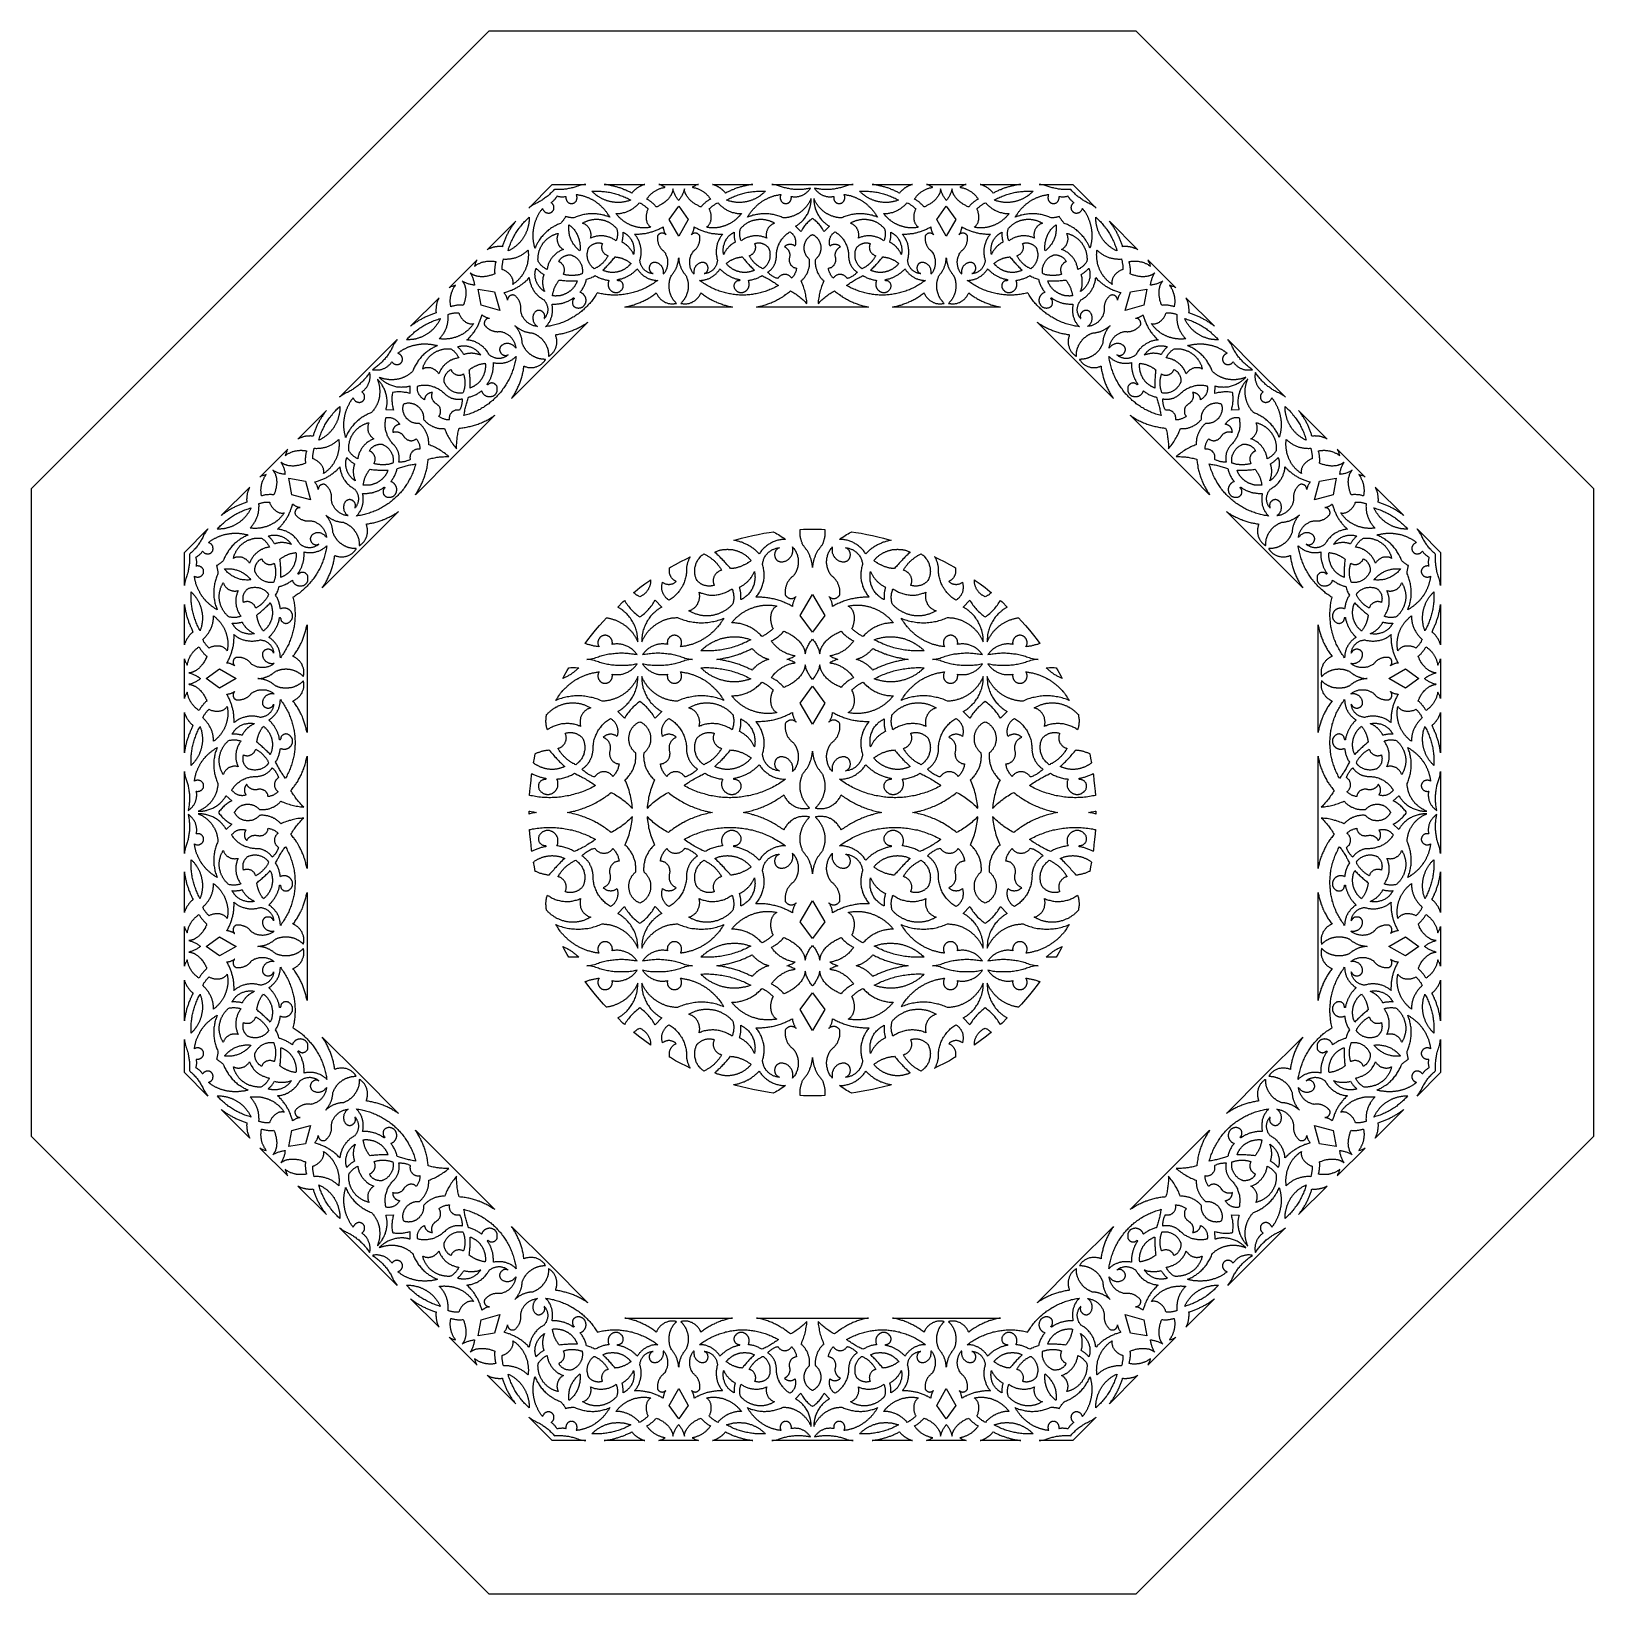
# Model space of a CAD drawing. Extents: x 1908 to 2928, y -299 to 721.
import ezdxf

# ---------------------------------------------------------------- set-up
doc = ezdxf.new("R2010")
doc.units = 0
doc.layers.add('BITMAP_LAYER', color=18, linetype='CONTINUOUS')

msp = doc.modelspace()

# ---------------------------------------------------------------- linework, layer by layer
at = {"layer": 'BITMAP_LAYER'}
for points in [[(2628.8, -298.6), (2927.6, 0.2), (2927.6, 422.7), (2628.8, 721.4), (2206.3, 721.4), (1907.6, 422.7), (1907.6, 0.2), (2206.3, -298.6)], [(2268.5, 621.3), (2267.5, 621.1), (2266.5, 621), (2265.6, 620.8), (2264.9, 620.5), (2264.3, 620.3), (2263.6, 620.1), (2263, 619.8), (2262.3, 619.6), (2261.7, 619.4), (2261, 619.3), (2260.3, 619.1), (2259.7, 618.9), (2259, 618.8), (2258.3, 618.7), (2257.7, 618.6), (2257, 618.4), (2256.3, 618.4), (2255.6, 618.3), (2255, 618.2), (2254.3, 618.2), (2253.6, 618.1), (2252.9, 618.1), (2252.2, 618.1), (2251.6, 618.1), (2250.9, 618.1), (2250.2, 618.1), (2249.5, 618.2), (2249.1, 618.2), (2248.8, 617.9), (2248.3, 617.3), (2247.8, 616.8), (2247.4, 616.4), (2246.9, 615.9), (2246.4, 615.4), (2245.9, 614.9), (2245.4, 614.5), (2244.9, 614), (2244.4, 613.6), (2243.8, 613.2), (2243.3, 612.8), (2242.7, 612.4), (2242.2, 612), (2241.6, 611.6), (2241, 611.2), (2240.5, 610.9), (2239.9, 610.5), (2239.3, 610.2), (2238.7, 609.8), (2238.1, 609.5), (2237.4, 609.2), (2236.8, 608.9), (2236.2, 608.6), (2235.6, 608.4), (2234.7, 607.8), (2233.9, 607.2), (2233.1, 606.6), (2232.3, 606), (2247.7, 621.4), (2269.5, 621.4)], [(2263.7, 614.8), (2264.2, 614.8), (2264.6, 614.7), (2265, 614.6), (2265.4, 614.5), (2265.8, 614.5), (2266.3, 614.4), (2266.7, 614.3), (2267.1, 614.2), (2267.5, 614.1), (2267.9, 614), (2268.3, 613.8), (2268.7, 613.7), (2269.1, 613.6), (2269.5, 613.4), (2269.9, 613.3), (2270.3, 613.1), (2270.7, 613), (2271.1, 612.8), (2271.5, 612.7), (2271.9, 612.5), (2272.2, 612.3), (2272.6, 612.1), (2273, 611.9), (2273.4, 611.7), (2273.7, 611.5), (2274.1, 611.3), (2274.5, 611.1), (2274.8, 610.9), (2275.2, 610.7), (2275.6, 610.4), (2275.9, 610.2), (2276.3, 609.9), (2276.6, 609.7), (2277, 609.4), (2277.3, 609.2), (2277.6, 608.9), (2278, 608.7), (2278.3, 608.4), (2278.6, 608.1), (2278.9, 607.8), (2279.3, 607.5), (2279.6, 607.2), (2279.9, 606.9), (2280.2, 606.6), (2280.5, 606.3), (2280.8, 606), (2281.1, 605.7), (2281.4, 605.4), (2281.7, 605), (2281.9, 604.7), (2282.2, 604.4), (2282.5, 604), (2282.8, 603.7), (2283, 603.3), (2283.3, 603), (2283.6, 602.6), (2283.8, 602.3), (2284, 601.9), (2284.3, 601.5), (2284.5, 601.1), (2284.8, 600.8), (2285, 600.4), (2285.2, 600), (2284.5, 600.3), (2283.8, 600.6), (2283.1, 600.8), (2282.3, 601), (2281.6, 601.3), (2280.9, 601.4), (2280.2, 601.6), (2279.4, 601.8), (2278.7, 601.9), (2277.9, 602), (2277.2, 602.1), (2276.5, 602.2), (2275.7, 602.3), (2275, 602.3), (2274.2, 602.3), (2273.5, 602.3), (2272.7, 602.3), (2272, 602.2), (2271.2, 602.2), (2270.5, 602.1), (2269.7, 602), (2269, 601.9), (2268.3, 601.7), (2267.5, 601.6), (2266.8, 601.4), (2266.1, 601.2), (2265.4, 601), (2264.6, 600.8), (2263.9, 600.5), (2263.2, 600.2), (2262.5, 599.9), (2261.8, 599.6), (2261.4, 599.6), (2261.1, 599.6), (2260.7, 599.6), (2260.3, 599.7), (2260, 599.7), (2259.6, 599.8), (2259.3, 599.8), (2258.9, 599.9), (2258.5, 599.9), (2258.2, 600), (2257.8, 600.1), (2257.5, 600.2), (2257.1, 600.2), (2256.8, 600.3), (2256.4, 600.4), (2256.4, 600.5), (2256.4, 600.4), (2256.2, 600.1), (2256, 599.8), (2255.9, 599.5), (2255.7, 599.2), (2255.5, 598.9), (2255.3, 598.6), (2255.1, 598.3), (2254.9, 598), (2254.6, 597.7), (2254.4, 597.4), (2254.2, 597.1), (2253.9, 596.9), (2253.7, 596.6), (2253.5, 596.3), (2253.2, 596), (2252.5, 595.8), (2251.8, 595.5), (2251.1, 595.2), (2250.4, 594.8), (2249.7, 594.5), (2249, 594.2), (2248.4, 593.8), (2247.7, 593.4), (2247.1, 593), (2246.5, 592.6), (2245.9, 592.1), (2245.3, 591.7), (2244.7, 591.2), (2244.1, 590.7), (2243.6, 590.2), (2243, 589.7), (2242.5, 589.2), (2242, 588.6), (2241.5, 588.1), (2241, 587.5), (2240.5, 586.9), (2240.1, 586.3), (2239.6, 585.7), (2239.2, 585.1), (2238.8, 584.5), (2238.4, 583.8), (2238, 583.2), (2237.7, 582.5), (2237.3, 581.9), (2237, 581.2), (2236.7, 580.5), (2236.4, 579.8), (2236.3, 580.2), (2236.1, 580.6), (2236, 581.1), (2235.9, 581.5), (2235.9, 581.9), (2235.8, 582.4), (2235.7, 582.8), (2235.6, 583.2), (2235.5, 583.7), (2235.5, 584.1), (2235.4, 584.5), (2235.4, 585), (2235.3, 585.4), (2235.3, 585.8), (2235.3, 586.3), (2235.3, 586.7), (2235.2, 587.1), (2235.2, 587.6), (2235.2, 588), (2235.2, 588.4), (2235.2, 588.9), (2235.3, 589.3), (2235.3, 589.7), (2235.3, 590.2), (2235.3, 590.6), (2235.4, 591), (2235.4, 591.4), (2235.5, 591.9), (2235.5, 592.3), (2235.6, 592.7), (2235.7, 593.1), (2235.7, 593.5), (2235.8, 594), (2235.9, 594.4), (2236, 594.8), (2236.1, 595.2), (2236.2, 595.6), (2236.3, 596), (2236.4, 596.4), (2236.6, 596.8), (2236.7, 597.2), (2236.8, 597.6), (2237, 598), (2237.1, 598.4), (2237.3, 598.8), (2237.4, 599.2), (2237.6, 599.6), (2237.8, 600), (2238, 600.4), (2238.2, 600.7), (2238.3, 601.1), (2238.5, 601.5), (2238.7, 601.9), (2238.9, 602.2), (2239.2, 602.6), (2239.4, 603), (2239.6, 603.3), (2239.8, 603.7), (2240.1, 604), (2240.3, 604.4), (2240.6, 604.7), (2240.8, 605.1), (2241.1, 605.4), (2241.3, 605.8), (2241.4, 605.5), (2241.5, 605.2), (2241.6, 605), (2241.7, 604.8), (2241.9, 604.5), (2242.1, 604.3), (2242.2, 604.1), (2242.4, 603.9), (2242.6, 603.8), (2242.7, 603.6), (2242.9, 603.5), (2243, 603.4), (2243.2, 603.3), (2243.3, 603.2), (2243.5, 603.1), (2243.7, 603), (2243.9, 602.9), (2244, 602.9), (2244.2, 602.8), (2244.4, 602.8), (2244.6, 602.8), (2244.8, 602.7), (2244.9, 602.7), (2245.1, 602.7), (2245.3, 602.7), (2245.5, 602.7), (2245.7, 602.7), (2245.8, 602.7), (2246, 602.8), (2246.2, 602.8), (2246.4, 602.9), (2246.5, 602.9), (2246.7, 603), (2246.9, 603.1), (2247, 603.2), (2247.2, 603.3), (2247.3, 603.4), (2247.5, 603.5), (2247.6, 603.6), (2247.7, 603.7), (2247.9, 603.9), (2248, 604), (2248.1, 604.1), (2248.2, 604.3), (2248.3, 604.4), (2248.4, 604.6), (2248.5, 604.8), (2248.5, 604.9), (2248.6, 605.1), (2248.6, 605.3), (2248.7, 605.4), (2248.7, 605.6), (2248.7, 605.8), (2248.8, 606), (2248.8, 606.2), (2248.8, 606.3), (2248.7, 606.5), (2248.7, 606.7), (2248.7, 606.9), (2248.7, 607.1), (2248.6, 607.2), (2248.6, 607.4), (2248.5, 607.6), (2248.4, 607.8), (2248.4, 607.9), (2248.3, 608.1), (2248.2, 608.3), (2248.1, 608.4), (2248, 608.6), (2247.8, 608.7), (2247.7, 608.9), (2247.6, 609), (2247.4, 609.2), (2247.2, 609.3), (2247.1, 609.5), (2246.9, 609.6), (2247.3, 609.8), (2247.7, 610.1), (2248, 610.4), (2248.4, 610.7), (2248.7, 611), (2249, 611.3), (2249.3, 611.6), (2249.6, 612), (2249.9, 612.3), (2250.1, 612.7), (2250.4, 613.1), (2250.6, 613.4), (2250.8, 613.8), (2250.9, 613.9), (2250.9, 613.9), (2251.3, 613.7), (2251.8, 613.6), (2252.2, 613.6), (2252.6, 613.5), (2253.1, 613.4), (2253.5, 613.4), (2254, 613.4), (2254.4, 613.4), (2254.9, 613.4), (2255.3, 613.4), (2255.8, 613.5), (2256.2, 613.5), (2256.7, 613.6), (2256.6, 613.4), (2256.6, 613.2), (2256.6, 613), (2256.6, 612.8), (2256.6, 612.6), (2256.6, 612.4), (2256.6, 612.2), (2256.7, 612), (2256.7, 611.8), (2256.8, 611.6), (2256.8, 611.4), (2256.9, 611.3), (2256.9, 611.1), (2257, 610.9), (2257.1, 610.8), (2257.2, 610.6), (2257.3, 610.5), (2257.4, 610.3), (2257.5, 610.2), (2257.7, 610), (2257.8, 609.9), (2257.9, 609.8), (2258.1, 609.7), (2258.2, 609.6), (2258.3, 609.5), (2258.5, 609.4), (2258.7, 609.3), (2258.8, 609.2), (2259, 609.1), (2259.2, 609.1), (2259.3, 609), (2259.5, 609), (2259.7, 608.9), (2259.9, 608.9), (2260, 608.9), (2260.2, 608.9), (2260.4, 608.9), (2260.6, 608.9), (2260.8, 608.9), (2261, 609), (2261.1, 609), (2261.3, 609.1), (2261.5, 609.1), (2261.7, 609.2), (2261.8, 609.3), (2262, 609.4), (2262.1, 609.5), (2262.3, 609.6), (2262.4, 609.7), (2262.6, 609.8), (2262.7, 609.9), (2262.8, 610), (2262.9, 610.2), (2263, 610.3), (2263.2, 610.5), (2263.3, 610.6), (2263.4, 610.8), (2263.4, 610.9), (2263.5, 611.1), (2263.6, 611.3), (2263.7, 611.4), (2263.7, 611.6), (2263.8, 611.8), (2263.8, 612), (2263.8, 612.2), (2263.9, 612.4), (2263.9, 612.6), (2263.9, 612.8), (2263.9, 613.1), (2263.8, 613.3), (2263.8, 613.6), (2263.7, 613.9), (2263.7, 614.1), (2263.6, 614.4), (2263.4, 614.6), (2263.3, 614.9)], [(2277.7, 617.1), (2278.5, 617), (2279.3, 617), (2280.1, 616.9), (2280.9, 616.9), (2281.8, 616.8), (2282.6, 616.7), (2283.4, 616.5), (2284.2, 616.4), (2285, 616.3), (2285.8, 616.1), (2286.6, 615.9), (2287.4, 615.7), (2288.2, 615.5), (2289, 615.3), (2289.8, 615.1), (2290.6, 614.8), (2291.3, 614.6), (2292.1, 614.3), (2292.9, 614), (2293.7, 613.7), (2294.4, 613.4), (2295.2, 613.1), (2295.9, 612.7), (2296.7, 612.4), (2297.4, 612), (2298.2, 611.6), (2298.9, 611.2), (2298.5, 611.1), (2298.1, 610.9), (2297.7, 610.8), (2297.2, 610.6), (2296.8, 610.5), (2296.4, 610.4), (2296, 610.3), (2295.6, 610.2), (2295.2, 610.1), (2294.7, 610), (2294.3, 610), (2293.9, 609.9), (2293.5, 609.8), (2293, 609.8), (2292.6, 609.7), (2292.2, 609.7), (2291.8, 609.7), (2291.3, 609.7), (2290.9, 609.7), (2290.5, 609.7), (2290.1, 609.7), (2289.6, 609.7), (2289.2, 609.7), (2288.8, 609.7), (2288.4, 609.8), (2288, 609.8), (2287.5, 609.9), (2287.1, 609.9), (2286.7, 610), (2286.3, 610.1), (2285.9, 610.1), (2285.5, 610.2), (2285.1, 610.3), (2284.6, 610.4), (2284.2, 610.5), (2283.8, 610.7), (2283.4, 610.8), (2283, 610.9), (2282.6, 611.1), (2282.2, 611.2), (2281.8, 611.4), (2281.4, 611.5), (2281, 611.7), (2280.7, 611.9), (2280.3, 612.1), (2279.9, 612.3), (2279.5, 612.5), (2279.1, 612.7), (2278.8, 612.9), (2278.4, 613.1), (2278, 613.4), (2277.6, 613.6), (2277.3, 613.8), (2276.9, 614.1), (2276.6, 614.3), (2276.2, 614.6), (2275.9, 614.9), (2275.5, 615.2), (2275.2, 615.4), (2274.9, 615.7), (2274.5, 616), (2274.2, 616.3), (2273.9, 616.7), (2273.6, 617), (2274.4, 617), (2275.2, 617.1), (2276, 617.1), (2276.9, 617.1)], [(2307.7, 621.3), (2307.4, 621.2), (2307.1, 621.1), (2306.8, 621), (2306.5, 620.9), (2306.2, 620.8), (2306, 620.7), (2305.7, 620.5), (2305.4, 620.4), (2305.1, 620.2), (2304.8, 620.1), (2304.5, 619.9), (2304.3, 619.8), (2304, 619.6), (2303.7, 619.4), (2303.4, 619.3), (2303.2, 619.1), (2302.9, 618.9), (2302.6, 618.7), (2302.4, 618.5), (2302.1, 618.3), (2301.9, 618.1), (2301.6, 617.9), (2301.4, 617.7), (2301.2, 617.4), (2300.9, 617.2), (2300.7, 617), (2300.5, 616.7), (2300.2, 616.5), (2300, 616.3), (2299.8, 616), (2299.6, 615.7), (2299.1, 616), (2298.5, 616.3), (2298, 616.6), (2297.5, 616.8), (2296.9, 617.1), (2296.4, 617.3), (2295.8, 617.6), (2295.3, 617.8), (2294.7, 618), (2294.2, 618.2), (2293.6, 618.5), (2293.1, 618.7), (2292.5, 618.9), (2292, 619.1), (2291.4, 619.2), (2290.8, 619.4), (2290.3, 619.6), (2289.7, 619.8), (2289.1, 619.9), (2288.6, 620.1), (2288, 620.2), (2287.4, 620.4), (2286.9, 620.5), (2286.3, 620.6), (2285.7, 620.8), (2285.1, 620.9), (2284.5, 621), (2284, 621.1), (2283.4, 621.2), (2282.8, 621.3), (2282.2, 621.3), (2281.6, 621.4), (2308, 621.4)], [(2342.6, 621.3), (2342, 621.1), (2341.5, 620.9), (2341, 620.6), (2340.5, 620.4), (2340, 620.1), (2339.5, 619.9), (2339, 619.6), (2339.4, 619.5), (2339.9, 619.4), (2340.3, 619.3), (2340.8, 619.2), (2341.2, 619.1), (2341.6, 619), (2342.1, 618.8), (2342.5, 618.7), (2342.9, 618.5), (2343.3, 618.3), (2343.8, 618.2), (2344.2, 618), (2344.6, 617.7), (2345, 617.5), (2345.4, 617.3), (2345.7, 617.1), (2346.1, 616.8), (2346.5, 616.5), (2346.9, 616.3), (2347.2, 616), (2347.6, 615.7), (2347.9, 615.4), (2348.3, 615.1), (2348.6, 614.8), (2348.9, 614.4), (2349.2, 614.1), (2349.6, 613.7), (2349.9, 613.4), (2350.2, 613), (2350.4, 612.6), (2350.7, 612.2), (2351, 611.9), (2350.5, 611.6), (2350.1, 611.4), (2349.7, 611.1), (2349.3, 610.8), (2348.8, 610.6), (2348.4, 610.3), (2348, 610), (2347.6, 609.6), (2347.2, 609.3), (2346.9, 609), (2346.5, 608.6), (2346.1, 608.3), (2345.8, 607.9), (2345.4, 607.5), (2345.1, 607.1), (2344.8, 606.7), (2344.3, 606.9), (2343.8, 607.1), (2343.4, 607.3), (2342.9, 607.6), (2342.4, 607.8), (2342, 608), (2341.5, 608.3), (2341, 608.6), (2340.6, 608.9), (2340.1, 609.2), (2339.7, 609.5), (2339.3, 609.8), (2338.8, 610.2), (2338.4, 610.5), (2338, 610.9), (2337.6, 611.2), (2337.3, 611.6), (2336.9, 612), (2336.5, 612.4), (2336.2, 612.8), (2335.9, 613.3), (2335.6, 613.7), (2335.3, 614.1), (2335.2, 614.4), (2335.1, 614.6), (2334.9, 614.8), (2334.8, 615.1), (2334.7, 615.3), (2334.6, 615.5), (2334.5, 615.8), (2334.4, 616), (2334.4, 616.3), (2334.3, 616.5), (2334.2, 616.7), (2334.1, 617), (2334.1, 617.2), (2334, 617.5), (2334, 617.7), (2334, 618), (2333.9, 618.3), (2333.9, 618.5), (2333.8, 618), (2333.6, 617.5), (2333.5, 617), (2333.3, 616.4), (2333.1, 615.9), (2332.9, 615.4), (2332.7, 615), (2332.5, 614.5), (2332.2, 614), (2332, 613.5), (2331.7, 613.1), (2331.4, 612.6), (2331.1, 612.2), (2330.8, 611.7), (2330.5, 611.3), (2330.2, 610.9), (2329.8, 611.3), (2329.5, 611.7), (2329.2, 612.2), (2328.9, 612.6), (2328.6, 613.1), (2328.4, 613.5), (2328.1, 614), (2327.9, 614.5), (2327.6, 615), (2327.4, 615.4), (2327.2, 615.9), (2327, 616.4), (2326.9, 617), (2326.7, 617.5), (2326.6, 618), (2326.4, 618.5), (2326.4, 618.3), (2326.4, 618), (2326.4, 617.7), (2326.3, 617.5), (2326.3, 617.2), (2326.2, 617), (2326.1, 616.7), (2326.1, 616.5), (2326, 616.3), (2325.9, 616), (2325.8, 615.8), (2325.7, 615.5), (2325.6, 615.3), (2325.5, 615.1), (2325.4, 614.8), (2325.3, 614.6), (2325.2, 614.4), (2325, 614.1), (2324.7, 613.7), (2324.5, 613.3), (2324.1, 612.8), (2323.8, 612.4), (2323.5, 612), (2323.1, 611.6), (2322.7, 611.2), (2322.3, 610.9), (2321.9, 610.5), (2321.5, 610.2), (2321.1, 609.8), (2320.6, 609.5), (2320.2, 609.2), (2319.8, 608.9), (2319.3, 608.6), (2318.8, 608.3), (2318.4, 608), (2317.9, 607.8), (2317.4, 607.6), (2317, 607.3), (2316.5, 607.1), (2316.1, 606.9), (2315.6, 606.7), (2315.3, 607.1), (2314.9, 607.5), (2314.6, 607.9), (2314.2, 608.3), (2313.9, 608.6), (2313.5, 609), (2313.1, 609.3), (2312.7, 609.6), (2312.3, 610), (2311.9, 610.3), (2311.5, 610.6), (2311.1, 610.8), (2310.7, 611.1), (2310.2, 611.4), (2309.8, 611.6), (2309.4, 611.9), (2309.6, 612.2), (2309.9, 612.6), (2310.2, 613), (2310.5, 613.4), (2310.8, 613.7), (2311.1, 614.1), (2311.4, 614.4), (2311.7, 614.8), (2312.1, 615.1), (2312.4, 615.4), (2312.8, 615.7), (2313.1, 616), (2313.5, 616.3), (2313.9, 616.5), (2314.2, 616.8), (2314.6, 617.1), (2315, 617.3), (2315.4, 617.5), (2315.8, 617.7), (2316.2, 618), (2316.6, 618.2), (2317, 618.3), (2317.4, 618.5), (2317.8, 618.7), (2318.3, 618.8), (2318.7, 619), (2319.1, 619.1), (2319.6, 619.2), (2320, 619.3), (2320.5, 619.4), (2320.9, 619.5), (2321.4, 619.6), (2320.9, 619.9), (2320.4, 620.1), (2319.9, 620.4), (2319.4, 620.6), (2318.8, 620.9), (2318.3, 621.1), (2317.8, 621.3), (2317.3, 621.4), (2343.1, 621.4)], [(2378.1, 621.3), (2377.5, 621.3), (2377, 621.2), (2376.4, 621.1), (2375.8, 621), (2375.2, 620.9), (2374.6, 620.8), (2374.1, 620.6), (2373.5, 620.5), (2372.9, 620.4), (2372.3, 620.2), (2371.8, 620.1), (2371.2, 619.9), (2370.6, 619.8), (2370.1, 619.6), (2369.5, 619.4), (2368.9, 619.2), (2368.4, 619.1), (2367.8, 618.9), (2367.3, 618.7), (2366.7, 618.5), (2366.2, 618.2), (2365.6, 618), (2365.1, 617.8), (2364.5, 617.6), (2364, 617.3), (2363.4, 617.1), (2362.9, 616.8), (2362.4, 616.6), (2361.8, 616.3), (2361.3, 616), (2360.8, 615.7), (2360.5, 616), (2360.3, 616.3), (2360.1, 616.5), (2359.9, 616.7), (2359.7, 617), (2359.4, 617.2), (2359.2, 617.4), (2358.9, 617.7), (2358.7, 617.9), (2358.5, 618.1), (2358.2, 618.3), (2358, 618.5), (2357.7, 618.7), (2357.4, 618.9), (2357.2, 619.1), (2356.9, 619.3), (2356.6, 619.4), (2356.4, 619.6), (2356.1, 619.8), (2355.8, 619.9), (2355.5, 620.1), (2355.3, 620.2), (2355, 620.4), (2354.7, 620.5), (2354.4, 620.7), (2354.1, 620.8), (2353.8, 620.9), (2353.5, 621), (2353.2, 621.1), (2352.9, 621.2), (2352.6, 621.3), (2352.3, 621.4), (2378.7, 621.4)], [(2384.3, 617.1), (2385.1, 617.1), (2386, 617), (2386.8, 617), (2386.5, 616.7), (2386.1, 616.3), (2385.8, 616), (2385.5, 615.7), (2385.1, 615.4), (2384.8, 615.2), (2384.5, 614.9), (2384.1, 614.6), (2383.8, 614.3), (2383.4, 614.1), (2383.1, 613.8), (2382.7, 613.6), (2382.3, 613.4), (2382, 613.1), (2381.6, 612.9), (2381.2, 612.7), (2380.8, 612.5), (2380.5, 612.3), (2380.1, 612.1), (2379.7, 611.9), (2379.3, 611.7), (2378.9, 611.5), (2378.5, 611.4), (2378.1, 611.2), (2377.7, 611.1), (2377.3, 610.9), (2376.9, 610.8), (2376.5, 610.7), (2376.1, 610.5), (2375.7, 610.4), (2375.3, 610.3), (2374.9, 610.2), (2374.5, 610.1), (2374.1, 610.1), (2373.6, 610), (2373.2, 609.9), (2372.8, 609.9), (2372.4, 609.8), (2372, 609.8), (2371.5, 609.7), (2371.1, 609.7), (2370.7, 609.7), (2370.3, 609.7), (2369.9, 609.7), (2369.4, 609.7), (2369, 609.7), (2368.6, 609.7), (2368.2, 609.7), (2367.7, 609.7), (2367.3, 609.8), (2366.9, 609.8), (2366.5, 609.9), (2366, 610), (2365.6, 610), (2365.2, 610.1), (2364.8, 610.2), (2364.4, 610.3), (2363.9, 610.4), (2363.5, 610.5), (2363.1, 610.6), (2362.7, 610.8), (2362.3, 610.9), (2361.8, 611.1), (2361.4, 611.2), (2362.2, 611.6), (2362.9, 612), (2363.7, 612.4), (2364.4, 612.7), (2365.2, 613.1), (2365.9, 613.4), (2366.7, 613.7), (2367.5, 614), (2368.2, 614.3), (2369, 614.6), (2369.8, 614.8), (2370.6, 615.1), (2371.4, 615.3), (2372.1, 615.5), (2372.9, 615.7), (2373.7, 615.9), (2374.5, 616.1), (2375.3, 616.3), (2376.2, 616.4), (2377, 616.5), (2377.8, 616.7), (2378.6, 616.8), (2379.4, 616.9), (2380.2, 616.9), (2381, 617), (2381.8, 617), (2382.7, 617.1), (2383.5, 617.1)], [(2443.3, 621.3), (2442.3, 621.1), (2441.3, 621), (2440.3, 620.8), (2439.7, 620.5), (2439, 620.3), (2438.4, 620.1), (2437.7, 619.8), (2437.1, 619.6), (2436.4, 619.4), (2435.8, 619.3), (2435.1, 619.1), (2434.4, 618.9), (2433.8, 618.8), (2433.1, 618.7), (2432.4, 618.6), (2431.8, 618.4), (2431.1, 618.4), (2430.4, 618.3), (2429.7, 618.2), (2429, 618.2), (2428.4, 618.1), (2427.7, 618.1), (2427, 618.1), (2426.3, 618.1), (2425.6, 618.1), (2425, 618.1), (2424.3, 618.2), (2423.6, 618.2), (2422.9, 618.3), (2422.2, 618.4), (2421.6, 618.5), (2420.9, 618.6), (2420.2, 618.7), (2419.5, 618.8), (2418.9, 619), (2419.1, 618.6), (2419.4, 618.2), (2419.7, 617.8), (2420, 617.5), (2420.3, 617.1), (2420.7, 616.8), (2421, 616.5), (2421.3, 616.2), (2421.7, 615.9), (2422.1, 615.6), (2422.4, 615.4), (2422.8, 615.1), (2423.2, 614.9), (2423.6, 614.7), (2424, 614.5), (2424.4, 614.3), (2424.8, 614.1), (2425.2, 614), (2425.7, 613.9), (2426.1, 613.7), (2426.5, 613.6), (2427, 613.6), (2427.4, 613.5), (2427.8, 613.4), (2428.3, 613.4), (2428.7, 613.4), (2429.2, 613.4), (2429.6, 613.4), (2430.1, 613.4), (2430.5, 613.5), (2431, 613.5), (2431.4, 613.6), (2431.4, 613.4), (2431.4, 613.2), (2431.4, 613), (2431.4, 612.8), (2431.4, 612.6), (2431.4, 612.4), (2431.4, 612.2), (2431.4, 612), (2431.5, 611.8), (2431.5, 611.6), (2431.6, 611.4), (2431.6, 611.3), (2431.7, 611.1), (2431.8, 610.9), (2431.9, 610.8), (2432, 610.6), (2432.1, 610.5), (2432.2, 610.3), (2432.3, 610.2), (2432.4, 610), (2432.5, 609.9), (2432.7, 609.8), (2432.8, 609.7), (2433, 609.6), (2433.1, 609.5), (2433.3, 609.4), (2433.4, 609.3), (2433.6, 609.2), (2433.7, 609.1), (2433.9, 609.1), (2434.1, 609), (2434.3, 609), (2434.4, 608.9), (2434.6, 608.9), (2434.8, 608.9), (2435, 608.9), (2435.2, 608.9), (2435.4, 608.9), (2435.6, 608.9), (2435.7, 609), (2435.9, 609), (2436.1, 609.1), (2436.3, 609.1), (2436.4, 609.2), (2436.6, 609.3), (2436.7, 609.4), (2436.9, 609.5), (2437, 609.6), (2437.2, 609.7), (2437.3, 609.8), (2437.4, 609.9), (2437.6, 610), (2437.7, 610.2), (2437.8, 610.3), (2437.9, 610.5), (2438, 610.6), (2438.1, 610.8), (2438.2, 610.9), (2438.3, 611.1), (2438.4, 611.3), (2438.4, 611.4), (2438.5, 611.6), (2438.5, 611.8), (2438.6, 612), (2438.6, 612.2), (2438.6, 612.4), (2438.6, 612.6), (2438.6, 612.8), (2438.6, 613.1), (2438.6, 613.3), (2438.6, 613.6), (2438.5, 613.9), (2438.4, 614.1), (2438.3, 614.4), (2438.2, 614.6), (2438.1, 614.9), (2438.5, 614.8), (2438.9, 614.8), (2439.4, 614.7), (2439.8, 614.6), (2440.2, 614.5), (2440.6, 614.5), (2441, 614.4), (2441.4, 614.3), (2441.8, 614.2), (2442.3, 614.1), (2442.7, 614), (2443.1, 613.8), (2443.5, 613.7), (2443.9, 613.6), (2444.3, 613.4), (2444.7, 613.3), (2445.1, 613.1), (2445.5, 613), (2445.9, 612.8), (2446.2, 612.7), (2446.6, 612.5), (2447, 612.3), (2447.4, 612.1), (2447.8, 611.9), (2448.1, 611.7), (2448.5, 611.5), (2448.9, 611.3), (2449.2, 611.1), (2449.6, 610.9), (2450, 610.7), (2450.3, 610.4), (2450.7, 610.2), (2451, 609.9), (2451.4, 609.7), (2451.7, 609.4), (2452.1, 609.2), (2452.4, 608.9), (2452.7, 608.7), (2453.1, 608.4), (2453.4, 608.1), (2453.7, 607.8), (2454, 607.5), (2454.3, 607.2), (2454.6, 606.9), (2455, 606.6), (2455.3, 606.3), (2455.6, 606), (2455.9, 605.7), (2456.1, 605.4), (2456.4, 605), (2456.7, 604.7), (2457, 604.4), (2457.3, 604), (2457.5, 603.7), (2457.8, 603.3), (2458.1, 603), (2458.3, 602.6), (2458.6, 602.3), (2458.8, 601.9), (2459.1, 601.5), (2459.3, 601.1), (2459.5, 600.8), (2459.8, 600.4), (2460, 600), (2459.3, 600.3), (2458.6, 600.6), (2457.8, 600.8), (2457.1, 601), (2456.4, 601.3), (2455.7, 601.4), (2454.9, 601.6), (2454.2, 601.8), (2453.4, 601.9), (2452.7, 602), (2452, 602.1), (2451.2, 602.2), (2450.5, 602.3), (2449.7, 602.3), (2449, 602.3), (2448.2, 602.3), (2447.5, 602.3), (2446.7, 602.2), (2446, 602.2), (2445.3, 602.1), (2444.5, 602), (2443.8, 601.9), (2443, 601.7), (2442.3, 601.6), (2441.6, 601.4), (2440.8, 601.2), (2440.1, 601), (2439.4, 600.8), (2438.7, 600.5), (2438, 600.2), (2437.3, 599.9), (2436.6, 599.6), (2436.2, 599.6), (2435.8, 599.6), (2435.5, 599.6), (2435.1, 599.7), (2434.7, 599.7), (2434.4, 599.8), (2434, 599.8), (2433.7, 599.9), (2433.3, 599.9), (2432.9, 600), (2432.6, 600.1), (2432.2, 600.2), (2431.9, 600.2), (2431.5, 600.3), (2431.2, 600.4), (2430.9, 600.6), (2430.5, 600.7), (2430.2, 600.8), (2429.8, 600.9), (2429.5, 601.1), (2429.2, 601.2), (2428.9, 601.3), (2428.5, 601.5), (2428.2, 601.7), (2427.9, 601.8), (2427.6, 602), (2427.3, 602.2), (2427, 602.3), (2426.6, 602.5), (2426.3, 602.7), (2426, 602.9), (2425.7, 603.1), (2425.4, 603.3), (2425.2, 603.6), (2424.9, 603.8), (2424.6, 604), (2424.3, 604.2), (2424, 604.5), (2423.8, 604.7), (2423.5, 605), (2423.2, 605.2), (2423, 605.5), (2422.7, 605.7), (2422.5, 606), (2422.2, 606.3), (2422, 606.6), (2421.7, 606.8), (2421.5, 607.1), (2421.3, 607.4), (2421, 607.7), (2420.8, 608), (2420.6, 608.3), (2420.4, 608.6), (2420.2, 609), (2420, 609.3), (2419.8, 609.6), (2419.6, 609.9), (2419.4, 610.3), (2419.2, 610.6), (2419.1, 610.9), (2418.9, 611.3), (2418.7, 611.6), (2418.6, 612), (2418.4, 612.3), (2418.4, 612), (2418.4, 611.6), (2418.4, 611.3), (2418.4, 610.9), (2418.5, 610.6), (2418.5, 610.2), (2418.5, 609.9), (2418.6, 609.5), (2418.6, 609.2), (2418.7, 608.8), (2418.7, 608.5), (2418.8, 608.1), (2418.8, 607.8), (2418.9, 607.5), (2419, 607.1), (2419.1, 606.8), (2419.2, 606.1), (2419.4, 605.5), (2419.7, 604.8), (2419.9, 604.2), (2420.2, 603.5), (2420.5, 602.9), (2420.8, 602.3), (2421.1, 601.7), (2421.4, 601.1), (2421.8, 600.6), (2422.2, 600), (2422.5, 599.5), (2423, 598.9), (2423.4, 598.4), (2423.8, 597.9), (2424.3, 597.4), (2424.5, 597.2), (2424.8, 597), (2425, 596.7), (2425.3, 596.5), (2425.5, 596.3), (2425.8, 596.1), (2426.1, 595.9), (2426.3, 595.7), (2426.6, 595.5), (2426.9, 595.3), (2427.1, 595.1), (2427.4, 594.9), (2427.7, 594.7), (2428, 594.5), (2428.3, 594.4), (2428.6, 594.2), (2425.2, 590.6), (2424.8, 591.2), (2424.4, 591.9), (2424, 592.5), (2423.6, 593.1), (2423.2, 593.7), (2422.7, 594.3), (2422.3, 594.9), (2421.8, 595.4), (2421.3, 596), (2420.8, 596.5), (2420.3, 597), (2419.7, 597.5), (2419.2, 598), (2418.6, 598.4), (2418, 598.9), (2417.6, 599.2), (2417.1, 598.9), (2416.5, 598.4), (2415.9, 598), (2415.4, 597.5), (2414.8, 597), (2414.3, 596.5), (2413.8, 596), (2413.3, 595.4), (2412.8, 594.9), (2412.4, 594.3), (2411.9, 593.7), (2411.5, 593.1), (2411.1, 592.5), (2410.7, 591.9), (2410.3, 591.2), (2409.9, 590.6), (2406.5, 594.2), (2406.8, 594.4), (2407.1, 594.5), (2407.4, 594.7), (2407.7, 594.9), (2408, 595.1), (2408.2, 595.3), (2408.5, 595.5), (2408.8, 595.7), (2409.1, 595.9), (2409.3, 596.1), (2409.6, 596.3), (2409.8, 596.5), (2410.1, 596.7), (2410.3, 597), (2410.6, 597.2), (2410.8, 597.4), (2411.3, 597.9), (2411.7, 598.4), (2412.1, 598.9), (2412.6, 599.5), (2413, 600), (2413.3, 600.6), (2413.7, 601.1), (2414, 601.7), (2414.4, 602.3), (2414.7, 602.9), (2414.9, 603.5), (2415.2, 604.2), (2415.4, 604.8), (2415.7, 605.5), (2415.9, 606.1), (2416, 606.8), (2416.1, 607.1), (2416.2, 607.5), (2416.3, 607.8), (2416.3, 608.1), (2416.4, 608.5), (2416.5, 608.8), (2416.5, 609.2), (2416.5, 609.5), (2416.6, 609.9), (2416.6, 610.2), (2416.6, 610.6), (2416.7, 610.9), (2416.7, 611.3), (2416.7, 611.6), (2416.7, 612), (2416.7, 612.3), (2416.5, 612), (2416.4, 611.6), (2416.2, 611.3), (2416, 610.9), (2415.9, 610.6), (2415.7, 610.3), (2415.5, 609.9), (2415.3, 609.6), (2415.1, 609.3), (2414.9, 609), (2414.7, 608.6), (2414.5, 608.3), (2414.3, 608), (2414.1, 607.7), (2413.8, 607.4), (2413.6, 607.1), (2413.4, 606.8), (2413.1, 606.6), (2412.9, 606.3), (2412.6, 606), (2412.4, 605.7), (2412.1, 605.5), (2411.9, 605.2), (2411.6, 605), (2411.3, 604.7), (2411.1, 604.5), (2410.8, 604.2), (2410.5, 604), (2410.2, 603.8), (2410, 603.6), (2409.7, 603.3), (2409.4, 603.1), (2409.1, 602.9), (2408.8, 602.7), (2408.5, 602.5), (2408.2, 602.3), (2407.8, 602.2), (2407.5, 602), (2407.2, 601.8), (2406.9, 601.7), (2406.6, 601.5), (2406.3, 601.3), (2405.9, 601.2), (2405.6, 601.1), (2405.3, 600.9), (2404.9, 600.8), (2404.6, 600.7), (2404.2, 600.6), (2403.9, 600.4), (2403.6, 600.3), (2403.2, 600.2), (2402.9, 600.2), (2402.5, 600.1), (2402.2, 600), (2401.8, 599.9), (2401.4, 599.9), (2401.1, 599.8), (2400.7, 599.8), (2400.4, 599.7), (2400, 599.7), (2399.6, 599.6), (2399.3, 599.6), (2398.9, 599.6), (2398.5, 599.6), (2397.8, 599.9), (2397.1, 600.2), (2396.4, 600.5), (2395.7, 600.8), (2395, 601), (2394.3, 601.2), (2393.5, 601.4), (2392.8, 601.6), (2392.1, 601.7), (2391.3, 601.9), (2390.6, 602), (2389.9, 602.1), (2389.1, 602.2), (2388.4, 602.2), (2387.6, 602.3), (2386.9, 602.3), (2386.1, 602.3), (2385.4, 602.3), (2384.6, 602.3), (2383.9, 602.2), (2383.1, 602.1), (2382.4, 602), (2381.7, 601.9), (2380.9, 601.8), (2380.2, 601.6), (2379.5, 601.4), (2378.7, 601.3), (2378, 601), (2377.3, 600.8), (2376.6, 600.6), (2375.8, 600.3), (2375.1, 600), (2375.4, 600.4), (2375.6, 600.8), (2375.8, 601.1), (2376.1, 601.5), (2376.3, 601.9), (2376.5, 602.3), (2376.8, 602.6), (2377, 603), (2377.3, 603.3), (2377.6, 603.7), (2377.8, 604), (2378.1, 604.4), (2378.4, 604.7), (2378.7, 605), (2379, 605.4), (2379.3, 605.7), (2379.6, 606), (2379.9, 606.3), (2380.2, 606.6), (2380.5, 606.9), (2380.8, 607.2), (2381.1, 607.5), (2381.4, 607.8), (2381.7, 608.1), (2382.1, 608.4), (2382.4, 608.7), (2382.7, 608.9), (2383.1, 609.2), (2383.4, 609.4), (2383.7, 609.7), (2384.1, 609.9), (2384.4, 610.2), (2384.8, 610.4), (2385.1, 610.7), (2385.5, 610.9), (2385.9, 611.1), (2386.2, 611.3), (2386.6, 611.5), (2387, 611.7), (2387.3, 611.9), (2387.7, 612.1), (2388.1, 612.3), (2388.5, 612.5), (2388.9, 612.7), (2389.3, 612.8), (2389.6, 613), (2390, 613.1), (2390.4, 613.3), (2390.8, 613.4), (2391.2, 613.6), (2391.6, 613.7), (2392, 613.8), (2392.4, 614), (2392.8, 614.1), (2393.3, 614.2), (2393.7, 614.3), (2394.1, 614.4), (2394.5, 614.5), (2394.9, 614.5), (2395.3, 614.6), (2395.8, 614.7), (2396.2, 614.8), (2396.6, 614.8), (2397, 614.9), (2396.9, 614.6), (2396.8, 614.4), (2396.7, 614.1), (2396.6, 613.9), (2396.5, 613.6), (2396.5, 613.3), (2396.5, 613.1), (2396.5, 612.8), (2396.5, 612.6), (2396.5, 612.4), (2396.5, 612.2), (2396.5, 612), (2396.6, 611.8), (2396.6, 611.6), (2396.7, 611.4), (2396.8, 611.3), (2396.8, 611.1), (2396.9, 610.9), (2397, 610.8), (2397.1, 610.6), (2397.2, 610.5), (2397.3, 610.3), (2397.4, 610.2), (2397.5, 610), (2397.7, 609.9), (2397.8, 609.8), (2397.9, 609.7), (2398.1, 609.6), (2398.2, 609.5), (2398.4, 609.4), (2398.5, 609.3), (2398.7, 609.2), (2398.9, 609.1), (2399, 609.1), (2399.2, 609), (2399.4, 609), (2399.6, 608.9), (2399.7, 608.9), (2399.9, 608.9), (2400.1, 608.9), (2400.3, 608.9), (2400.5, 608.9), (2400.7, 608.9), (2400.8, 609), (2401, 609), (2401.2, 609.1), (2401.4, 609.1), (2401.5, 609.2), (2401.7, 609.3), (2401.8, 609.4), (2402, 609.5), (2402.1, 609.6), (2402.3, 609.7), (2402.4, 609.8), (2402.6, 609.9), (2402.7, 610), (2402.8, 610.2), (2402.9, 610.3), (2403, 610.5), (2403.1, 610.6), (2403.2, 610.8), (2403.3, 610.9), (2403.4, 611.1), (2403.5, 611.3), (2403.5, 611.4), (2403.6, 611.6), (2403.6, 611.8), (2403.7, 612), (2403.7, 612.2), (2403.7, 612.4), (2403.8, 612.6), (2403.8, 612.8), (2403.8, 613), (2403.7, 613.2), (2403.7, 613.4), (2403.7, 613.6), (2404.1, 613.5), (2404.6, 613.5), (2405, 613.4), (2405.5, 613.4), (2405.9, 613.4), (2406.4, 613.4), (2406.8, 613.4), (2407.3, 613.4), (2407.7, 613.5), (2408.1, 613.6), (2408.6, 613.6), (2409, 613.7), (2409.4, 613.9), (2409.9, 614), (2410.3, 614.1), (2410.7, 614.3), (2411.1, 614.5), (2411.5, 614.7), (2411.9, 614.9), (2412.3, 615.1), (2412.7, 615.4), (2413, 615.6), (2413.4, 615.9), (2413.8, 616.2), (2414.1, 616.5), (2414.4, 616.8), (2414.8, 617.1), (2415.1, 617.5), (2415.4, 617.8), (2415.7, 618.2), (2416, 618.6), (2416.2, 619), (2415.6, 618.8), (2414.9, 618.7), (2414.2, 618.6), (2413.5, 618.5), (2412.9, 618.4), (2412.2, 618.3), (2411.5, 618.2), (2410.8, 618.2), (2410.1, 618.1), (2409.5, 618.1), (2408.8, 618.1), (2408.1, 618.1), (2407.4, 618.1), (2406.7, 618.1), (2406.1, 618.2), (2405.4, 618.2), (2404.7, 618.3), (2404, 618.4), (2403.4, 618.4), (2402.7, 618.6), (2402, 618.7), (2401.3, 618.8), (2400.7, 618.9), (2400, 619.1), (2399.3, 619.3), (2398.7, 619.4), (2398, 619.6), (2397.4, 619.8), (2396.7, 620.1), (2396.1, 620.3), (2395.4, 620.5), (2394.8, 620.8), (2393.8, 621), (2392.8, 621.1), (2391.8, 621.3), (2390.9, 621.4), (2444.2, 621.4)], [(2452.4, 617.1), (2453.3, 617), (2454.1, 617), (2454.9, 616.9), (2455.7, 616.9), (2456.5, 616.8), (2457.3, 616.7), (2458.1, 616.5), (2459, 616.4), (2459.8, 616.3), (2460.6, 616.1), (2461.4, 615.9), (2462.2, 615.7), (2463, 615.5), (2463.8, 615.3), (2464.5, 615.1), (2465.3, 614.8), (2466.1, 614.6), (2466.9, 614.3), (2467.7, 614), (2468.4, 613.7), (2469.2, 613.4), (2469.9, 613.1), (2470.7, 612.7), (2471.5, 612.4), (2472.2, 612), (2472.9, 611.6), (2473.7, 611.2), (2473.3, 611.1), (2472.8, 610.9), (2472.4, 610.8), (2472, 610.6), (2471.6, 610.5), (2471.2, 610.4), (2470.8, 610.3), (2470.3, 610.2), (2469.9, 610.1), (2469.5, 610), (2469.1, 610), (2468.6, 609.9), (2468.2, 609.8), (2467.8, 609.8), (2467.4, 609.7), (2466.9, 609.7), (2466.5, 609.7), (2466.1, 609.7), (2465.7, 609.7), (2465.3, 609.7), (2464.8, 609.7), (2464.4, 609.7), (2464, 609.7), (2463.6, 609.7), (2463.1, 609.8), (2462.7, 609.8), (2462.3, 609.9), (2461.9, 609.9), (2461.5, 610), (2461.1, 610.1), (2460.6, 610.1), (2460.2, 610.2), (2459.8, 610.3), (2459.4, 610.4), (2459, 610.5), (2458.6, 610.7), (2458.2, 610.8), (2457.8, 610.9), (2457.4, 611.1), (2457, 611.2), (2456.6, 611.4), (2456.2, 611.5), (2455.8, 611.7), (2455.4, 611.9), (2455, 612.1), (2454.6, 612.3), (2454.3, 612.5), (2453.9, 612.7), (2453.5, 612.9), (2453.1, 613.1), (2452.8, 613.4), (2452.4, 613.6), (2452.1, 613.8), (2451.7, 614.1), (2451.3, 614.3), (2451, 614.6), (2450.6, 614.9), (2450.3, 615.2), (2450, 615.4), (2449.6, 615.7), (2449.3, 616), (2449, 616.3), (2448.6, 616.7), (2448.3, 617), (2449.2, 617), (2450, 617.1), (2450.8, 617.1), (2451.6, 617.1)], [(2482.5, 621.3), (2482.2, 621.2), (2481.9, 621.1), (2481.6, 621), (2481.3, 620.9), (2481, 620.8), (2480.7, 620.7), (2480.4, 620.5), (2480.1, 620.4), (2479.9, 620.2), (2479.6, 620.1), (2479.3, 619.9), (2479, 619.8), (2478.7, 619.6), (2478.5, 619.4), (2478.2, 619.3), (2477.9, 619.1), (2477.7, 618.9), (2477.4, 618.7), (2477.2, 618.5), (2476.9, 618.3), (2476.7, 618.1), (2476.4, 617.9), (2476.2, 617.7), (2475.9, 617.4), (2475.7, 617.2), (2475.5, 617), (2475.2, 616.7), (2475, 616.5), (2474.8, 616.3), (2474.6, 616), (2474.3, 615.7), (2473.8, 616), (2473.3, 616.3), (2472.8, 616.6), (2472.2, 616.8), (2471.7, 617.1), (2471.1, 617.3), (2470.6, 617.6), (2470, 617.8), (2469.5, 618), (2468.9, 618.2), (2468.4, 618.5), (2467.8, 618.7), (2467.3, 618.9), (2466.7, 619.1), (2466.2, 619.2), (2465.6, 619.4), (2465, 619.6), (2464.5, 619.8), (2463.9, 619.9), (2463.3, 620.1), (2462.8, 620.2), (2462.2, 620.4), (2461.6, 620.5), (2461, 620.6), (2460.5, 620.8), (2459.9, 620.9), (2459.3, 621), (2458.7, 621.1), (2458.1, 621.2), (2457.6, 621.3), (2457, 621.3), (2456.4, 621.4), (2482.8, 621.4)], [(2517.3, 621.3), (2516.8, 621.1), (2516.3, 620.9), (2515.7, 620.6), (2515.2, 620.4), (2514.7, 620.1), (2514.2, 619.9), (2513.7, 619.6), (2514.2, 619.5), (2514.6, 619.4), (2515.1, 619.3), (2515.5, 619.2), (2516, 619.1), (2516.4, 619), (2516.8, 618.8), (2517.3, 618.7), (2517.7, 618.5), (2518.1, 618.3), (2518.5, 618.2), (2518.9, 618), (2519.3, 617.7), (2519.7, 617.5), (2520.1, 617.3), (2520.5, 617.1), (2520.9, 616.8), (2521.3, 616.5), (2521.6, 616.3), (2522, 616), (2522.3, 615.7), (2522.7, 615.4), (2523, 615.1), (2523.4, 614.8), (2523.7, 614.4), (2524, 614.1), (2524.3, 613.7), (2524.6, 613.4), (2524.9, 613), (2525.2, 612.6), (2525.5, 612.2), (2525.8, 611.9), (2525.3, 611.6), (2524.9, 611.4), (2524.4, 611.1), (2524, 610.8), (2523.6, 610.6), (2523.2, 610.3), (2522.8, 610), (2522.4, 609.6), (2522, 609.3), (2521.6, 609), (2521.2, 608.6), (2520.9, 608.3), (2520.5, 607.9), (2520.2, 607.5), (2519.8, 607.1), (2519.5, 606.7), (2519.1, 606.9), (2518.6, 607.1), (2518.1, 607.3), (2517.7, 607.6), (2517.2, 607.8), (2516.7, 608), (2516.3, 608.3), (2515.8, 608.6), (2515.4, 608.9), (2514.9, 609.2), (2514.5, 609.5), (2514, 609.8), (2513.6, 610.2), (2513.2, 610.5), (2512.8, 610.9), (2512.4, 611.2), (2512, 611.6), (2511.7, 612), (2511.3, 612.4), (2511, 612.8), (2510.7, 613.3), (2510.4, 613.7), (2510.1, 614.1), (2510, 614.4), (2509.8, 614.6), (2509.7, 614.8), (2509.6, 615.1), (2509.5, 615.3), (2509.4, 615.5), (2509.3, 615.8), (2509.2, 616), (2509.1, 616.3), (2509, 616.5), (2509, 616.7), (2508.9, 617), (2508.8, 617.2), (2508.8, 617.5), (2508.8, 617.7), (2508.7, 618), (2508.7, 618.3), (2508.7, 618.5), (2508.5, 618), (2508.4, 617.5), (2508.2, 617), (2508.1, 616.4), (2507.9, 615.9), (2507.7, 615.4), (2507.5, 615), (2507.2, 614.5), (2507, 614), (2506.7, 613.5), (2506.5, 613.1), (2506.2, 612.6), (2505.9, 612.2), (2505.6, 611.7), (2505.3, 611.3), (2504.9, 610.9), (2504.6, 611.3), (2504.3, 611.7), (2504, 612.2), (2503.7, 612.6), (2503.4, 613.1), (2503.1, 613.5), (2502.9, 614), (2502.6, 614.5), (2502.4, 615), (2502.2, 615.4), (2502, 615.9), (2501.8, 616.4), (2501.6, 617), (2501.5, 617.5), (2501.3, 618), (2501.2, 618.5), (2501.2, 618.3), (2501.1, 618), (2501.1, 617.7), (2501.1, 617.5), (2501, 617.2), (2501, 617), (2500.9, 616.7), (2500.8, 616.5), (2500.8, 616.3), (2500.7, 616), (2500.6, 615.8), (2500.5, 615.5), (2500.4, 615.3), (2500.3, 615.1), (2500.2, 614.8), (2500, 614.6), (2499.9, 614.4), (2499.8, 614.1), (2499.5, 613.7), (2499.2, 613.3), (2498.9, 612.8), (2498.6, 612.4), (2498.2, 612), (2497.9, 611.6), (2497.5, 611.2), (2497.1, 610.9), (2496.7, 610.5), (2496.3, 610.2), (2495.8, 609.8), (2495.4, 609.5), (2495, 609.2), (2494.5, 608.9), (2494.1, 608.6), (2493.6, 608.3), (2493.1, 608), (2492.7, 607.8), (2492.2, 607.6), (2491.7, 607.3), (2491.3, 607.1), (2490.8, 606.9), (2490.4, 606.7), (2490, 607.1), (2489.7, 607.5), (2489.3, 607.9), (2489, 608.3), (2488.6, 608.6), (2488.2, 609), (2487.9, 609.3), (2487.5, 609.6), (2487.1, 610), (2486.7, 610.3), (2486.3, 610.6), (2485.9, 610.8), (2485.4, 611.1), (2485, 611.4), (2484.6, 611.6), (2484.1, 611.9), (2484.4, 612.2), (2484.7, 612.6), (2485, 613), (2485.2, 613.4), (2485.5, 613.7), (2485.9, 614.1), (2486.2, 614.4), (2486.5, 614.8), (2486.8, 615.1), (2487.2, 615.4), (2487.5, 615.7), (2487.9, 616), (2488.2, 616.3), (2488.6, 616.5), (2489, 616.8), (2489.4, 617.1), (2489.8, 617.3), (2490.1, 617.5), (2490.5, 617.7), (2490.9, 618), (2491.4, 618.2), (2491.8, 618.3), (2492.2, 618.5), (2492.6, 618.7), (2493, 618.8), (2493.5, 619), (2493.9, 619.1), (2494.3, 619.2), (2494.8, 619.3), (2495.2, 619.4), (2495.7, 619.5), (2496.1, 619.6), (2495.6, 619.9), (2495.1, 620.1), (2494.6, 620.4), (2494.1, 620.6), (2493.6, 620.9), (2493.1, 621.1), (2492.6, 621.3), (2492, 621.4), (2517.9, 621.4)], [(2552.9, 621.3), (2552.3, 621.3), (2551.7, 621.2), (2551.1, 621.1), (2550.6, 621), (2550, 620.9), (2549.4, 620.8), (2548.8, 620.6), (2548.3, 620.5), (2547.7, 620.4), (2547.1, 620.2), (2546.5, 620.1), (2546, 619.9), (2545.4, 619.8), (2544.8, 619.6), (2544.3, 619.4), (2543.7, 619.2), (2543.1, 619.1), (2542.6, 618.9), (2542, 618.7), (2541.5, 618.5), (2540.9, 618.2), (2540.4, 618), (2539.8, 617.8), (2539.3, 617.6), (2538.7, 617.3), (2538.2, 617.1), (2537.7, 616.8), (2537.1, 616.6), (2536.6, 616.3), (2536.1, 616), (2535.5, 615.7), (2535.3, 616), (2535.1, 616.3), (2534.9, 616.5), (2534.6, 616.7), (2534.4, 617), (2534.2, 617.2), (2533.9, 617.4), (2533.7, 617.7), (2533.5, 617.9), (2533.2, 618.1), (2533, 618.3), (2532.7, 618.5), (2532.5, 618.7), (2532.2, 618.9), (2531.9, 619.1), (2531.7, 619.3), (2531.4, 619.4), (2531.1, 619.6), (2530.9, 619.8), (2530.6, 619.9), (2530.3, 620.1), (2530, 620.2), (2529.7, 620.4), (2529.4, 620.5), (2529.2, 620.7), (2528.9, 620.8), (2528.6, 620.9), (2528.3, 621), (2528, 621.1), (2527.7, 621.2), (2527.4, 621.3), (2527.1, 621.4), (2553.5, 621.4)], [(2559.1, 617.1), (2559.9, 617.1), (2560.7, 617), (2561.5, 617), (2561.2, 616.7), (2560.9, 616.3), (2560.6, 616), (2560.2, 615.7), (2559.9, 615.4), (2559.6, 615.2), (2559.2, 614.9), (2558.9, 614.6), (2558.5, 614.3), (2558.2, 614.1), (2557.8, 613.8), (2557.5, 613.6), (2557.1, 613.4), (2556.7, 613.1), (2556.4, 612.9), (2556, 612.7), (2555.6, 612.5), (2555.2, 612.3), (2554.8, 612.1), (2554.5, 611.9), (2554.1, 611.7), (2553.7, 611.5), (2553.3, 611.4), (2552.9, 611.2), (2552.5, 611.1), (2552.1, 610.9), (2551.7, 610.8), (2551.3, 610.7), (2550.9, 610.5), (2550.5, 610.4), (2550.1, 610.3), (2549.6, 610.2), (2549.2, 610.1), (2548.8, 610.1), (2548.4, 610), (2548, 609.9), (2547.6, 609.9), (2547.1, 609.8), (2546.7, 609.8), (2546.3, 609.7), (2545.9, 609.7), (2545.5, 609.7), (2545, 609.7), (2544.6, 609.7), (2544.2, 609.7), (2543.8, 609.7), (2543.3, 609.7), (2542.9, 609.7), (2542.5, 609.7), (2542.1, 609.8), (2541.6, 609.8), (2541.2, 609.9), (2540.8, 610), (2540.4, 610), (2540, 610.1), (2539.5, 610.2), (2539.1, 610.3), (2538.7, 610.4), (2538.3, 610.5), (2537.9, 610.6), (2537.4, 610.8), (2537, 610.9), (2536.6, 611.1), (2536.2, 611.2), (2536.9, 611.6), (2537.7, 612), (2538.4, 612.4), (2539.2, 612.7), (2539.9, 613.1), (2540.7, 613.4), (2541.4, 613.7), (2542.2, 614), (2543, 614.3), (2543.8, 614.6), (2544.5, 614.8), (2545.3, 615.1), (2546.1, 615.3), (2546.9, 615.5), (2547.7, 615.7), (2548.5, 615.9), (2549.3, 616.1), (2550.1, 616.3), (2550.9, 616.4), (2551.7, 616.5), (2552.5, 616.7), (2553.3, 616.8), (2554.2, 616.9), (2555, 616.9), (2555.8, 617), (2556.6, 617), (2557.4, 617.1), (2558.3, 617.1)], [(2571.7, 614.6), (2571.5, 614.4), (2571.5, 614.1), (2571.4, 613.9), (2571.3, 613.6), (2571.3, 613.3), (2571.2, 613.1), (2571.2, 612.8), (2571.2, 612.6), (2571.2, 612.4), (2571.3, 612.2), (2571.3, 612), (2571.3, 611.8), (2571.4, 611.6), (2571.4, 611.4), (2571.5, 611.3), (2571.6, 611.1), (2571.7, 610.9), (2571.8, 610.8), (2571.8, 610.6), (2572, 610.5), (2572.1, 610.3), (2572.2, 610.2), (2572.3, 610), (2572.4, 609.9), (2572.6, 609.8), (2572.7, 609.7), (2572.8, 609.6), (2573, 609.5), (2573.1, 609.4), (2573.3, 609.3), (2573.5, 609.2), (2573.6, 609.1), (2573.8, 609.1), (2574, 609), (2574.1, 609), (2574.3, 608.9), (2574.5, 608.9), (2574.7, 608.9), (2574.9, 608.9), (2575.1, 608.9), (2575.2, 608.9), (2575.4, 608.9), (2575.6, 609), (2575.8, 609), (2576, 609.1), (2576.1, 609.1), (2576.3, 609.2), (2576.5, 609.3), (2576.6, 609.4), (2576.8, 609.5), (2576.9, 609.6), (2577.1, 609.7), (2577.2, 609.8), (2577.3, 609.9), (2577.5, 610), (2577.6, 610.2), (2577.7, 610.3), (2577.8, 610.5), (2577.9, 610.6), (2578, 610.8), (2578.1, 610.9), (2578.2, 611.1), (2578.2, 611.3), (2578.3, 611.4), (2578.4, 611.6), (2578.4, 611.8), (2578.4, 612), (2578.5, 612.2), (2578.5, 612.4), (2578.5, 612.6), (2578.5, 612.8), (2578.5, 613), (2578.5, 613.2), (2578.5, 613.4), (2578.4, 613.6), (2578.9, 613.5), (2579.3, 613.5), (2579.8, 613.4), (2580.2, 613.4), (2580.7, 613.4), (2581.1, 613.4), (2581.6, 613.4), (2582, 613.4), (2582.5, 613.5), (2582.9, 613.6), (2583.3, 613.6), (2583.8, 613.7), (2584.2, 613.9), (2584.3, 613.9), (2584.3, 613.8), (2584.5, 613.4), (2584.7, 613.1), (2585, 612.7), (2585.2, 612.3), (2585.5, 612), (2585.8, 611.6), (2586.1, 611.3), (2586.4, 611), (2586.8, 610.7), (2587.1, 610.4), (2587.5, 610.1), (2587.8, 609.8), (2588.2, 609.6), (2588, 609.5), (2587.9, 609.3), (2587.7, 609.2), (2587.5, 609), (2587.4, 608.9), (2587.3, 608.7), (2587.1, 608.6), (2587, 608.4), (2586.9, 608.3), (2586.8, 608.1), (2586.7, 607.9), (2586.7, 607.8), (2586.6, 607.6), (2586.5, 607.4), (2586.5, 607.2), (2586.4, 607.1), (2586.4, 606.9), (2586.4, 606.7), (2586.4, 606.5), (2586.3, 606.3), (2586.3, 606.2), (2586.4, 606), (2586.4, 605.8), (2586.4, 605.6), (2586.4, 605.4), (2586.5, 605.3), (2586.5, 605.1), (2586.6, 604.9), (2586.6, 604.8), (2586.7, 604.6), (2586.8, 604.4), (2586.9, 604.3), (2587, 604.1), (2587.1, 604), (2587.2, 603.9), (2587.4, 603.7), (2587.5, 603.6), (2587.6, 603.5), (2587.8, 603.4), (2587.9, 603.3), (2588.1, 603.2), (2588.3, 603.1), (2588.4, 603), (2588.6, 602.9), (2588.8, 602.9), (2588.9, 602.8), (2589.1, 602.8), (2589.3, 602.7), (2589.5, 602.7), (2589.6, 602.7), (2589.8, 602.7), (2590, 602.7), (2590.2, 602.7), (2590.4, 602.7), (2590.5, 602.8), (2590.7, 602.8), (2590.9, 602.8), (2591.1, 602.9), (2591.2, 602.9), (2591.4, 603), (2591.6, 603.1), (2591.8, 603.2), (2591.9, 603.3), (2592.1, 603.4), (2592.2, 603.5), (2592.4, 603.6), (2592.5, 603.8), (2592.7, 603.9), (2592.9, 604.1), (2593.1, 604.3), (2593.2, 604.5), (2593.4, 604.8), (2593.5, 605), (2593.6, 605.2), (2593.7, 605.5), (2593.8, 605.8), (2594, 605.4), (2594.3, 605.1), (2594.5, 604.7), (2594.8, 604.4), (2595, 604), (2595.3, 603.7), (2595.5, 603.3), (2595.7, 603), (2595.9, 602.6), (2596.2, 602.2), (2596.4, 601.9), (2596.6, 601.5), (2596.8, 601.1), (2597, 600.7), (2597.1, 600.4), (2597.3, 600), (2597.5, 599.6), (2597.7, 599.2), (2597.8, 598.8), (2598, 598.4), (2598.1, 598), (2598.3, 597.6), (2598.4, 597.2), (2598.5, 596.8), (2598.7, 596.4), (2598.8, 596), (2598.9, 595.6), (2599, 595.2), (2599.1, 594.8), (2599.2, 594.4), (2599.3, 594), (2599.4, 593.5), (2599.4, 593.1), (2599.5, 592.7), (2599.6, 592.3), (2599.6, 591.9), (2599.7, 591.4), (2599.7, 591), (2599.8, 590.6), (2599.8, 590.2), (2599.8, 589.7), (2599.9, 589.3), (2599.9, 588.9), (2599.9, 588.4), (2599.9, 588), (2599.9, 587.6), (2599.9, 587.1), (2599.9, 586.7), (2599.8, 586.3), (2599.8, 585.8), (2599.8, 585.4), (2599.7, 585), (2599.7, 584.5), (2599.6, 584.1), (2599.6, 583.7), (2599.5, 583.2), (2599.4, 582.8), (2599.3, 582.4), (2599.3, 581.9), (2599.2, 581.5), (2599.1, 581.1), (2599, 580.6), (2598.8, 580.2), (2598.7, 579.8), (2598.4, 580.5), (2598.1, 581.2), (2597.8, 581.9), (2597.5, 582.5), (2597.1, 583.2), (2596.7, 583.8), (2596.3, 584.5), (2595.9, 585.1), (2595.5, 585.7), (2595, 586.3), (2594.6, 586.9), (2594.1, 587.5), (2593.6, 588.1), (2593.1, 588.6), (2592.6, 589.2), (2592.1, 589.7), (2591.5, 590.2), (2591, 590.7), (2590.4, 591.2), (2589.8, 591.7), (2589.2, 592.1), (2588.6, 592.6), (2588, 593), (2587.4, 593.4), (2586.7, 593.8), (2586.1, 594.2), (2585.4, 594.5), (2584.7, 594.8), (2584, 595.2), (2583.3, 595.5), (2582.6, 595.8), (2581.9, 596), (2581.7, 596.3), (2581.4, 596.6), (2581.2, 596.9), (2580.9, 597.1), (2580.7, 597.4), (2580.5, 597.7), (2580.2, 598), (2580, 598.3), (2579.8, 598.6), (2579.6, 598.9), (2579.4, 599.2), (2579.2, 599.5), (2579.1, 599.8), (2578.9, 600.1), (2578.7, 600.4), (2578.7, 600.5), (2578.7, 600.4), (2578.3, 600.3), (2578, 600.2), (2577.6, 600.2), (2577.3, 600.1), (2576.9, 600), (2576.6, 599.9), (2576.2, 599.9), (2575.9, 599.8), (2575.5, 599.8), (2575.1, 599.7), (2574.8, 599.7), (2574.4, 599.6), (2574, 599.6), (2573.7, 599.6), (2573.3, 599.6), (2572.6, 599.9), (2571.9, 600.2), (2571.2, 600.5), (2570.5, 600.8), (2569.8, 601), (2569, 601.2), (2568.3, 601.4), (2567.6, 601.6), (2566.8, 601.7), (2566.1, 601.9), (2565.4, 602), (2564.6, 602.1), (2563.9, 602.2), (2563.1, 602.2), (2562.4, 602.3), (2561.6, 602.3), (2560.9, 602.3), (2560.1, 602.3), (2559.4, 602.3), (2558.7, 602.2), (2557.9, 602.1), (2557.2, 602), (2556.4, 601.9), (2555.7, 601.8), (2555, 601.6), (2554.2, 601.4), (2553.5, 601.3), (2552.8, 601), (2552, 600.8), (2551.3, 600.6), (2550.6, 600.3), (2549.9, 600), (2550.1, 600.4), (2550.3, 600.8), (2550.6, 601.1), (2550.8, 601.5), (2551.1, 601.9), (2551.3, 602.3), (2551.6, 602.6), (2551.8, 603), (2552.1, 603.3), (2552.3, 603.7), (2552.6, 604), (2552.9, 604.4), (2553.2, 604.7), (2553.4, 605), (2553.7, 605.4), (2554, 605.7), (2554.3, 606), (2554.6, 606.3), (2554.9, 606.6), (2555.2, 606.9), (2555.5, 607.2), (2555.8, 607.5), (2556.2, 607.8), (2556.5, 608.1), (2556.8, 608.4), (2557.1, 608.7), (2557.5, 608.9), (2557.8, 609.2), (2558.2, 609.4), (2558.5, 609.7), (2558.8, 609.9), (2559.2, 610.2), (2559.5, 610.4), (2559.9, 610.7), (2560.3, 610.9), (2560.6, 611.1), (2561, 611.3), (2561.4, 611.5), (2561.7, 611.7), (2562.1, 611.9), (2562.5, 612.1), (2562.9, 612.3), (2563.2, 612.5), (2563.6, 612.7), (2564, 612.8), (2564.4, 613), (2564.8, 613.1), (2565.2, 613.3), (2565.6, 613.4), (2566, 613.6), (2566.4, 613.7), (2566.8, 613.8), (2567.2, 614), (2567.6, 614.1), (2568, 614.2), (2568.4, 614.3), (2568.8, 614.4), (2569.3, 614.5), (2569.7, 614.5), (2570.1, 614.6), (2570.5, 614.7), (2570.9, 614.8), (2571.4, 614.8), (2571.8, 614.9)], [(2594.4, 614.4), (2602.8, 606), (2602, 606.6), (2601.2, 607.2), (2600.4, 607.8), (2599.6, 608.4), (2598.9, 608.6), (2598.3, 608.9), (2597.7, 609.2), (2597, 609.5), (2596.4, 609.8), (2595.8, 610.2), (2595.2, 610.5), (2594.7, 610.9), (2594.1, 611.2), (2593.5, 611.6), (2592.9, 612), (2592.4, 612.4), (2591.8, 612.8), (2591.3, 613.2), (2590.8, 613.6), (2590.2, 614), (2589.7, 614.5), (2589.2, 614.9), (2588.7, 615.4), (2588.2, 615.9), (2587.7, 616.4), (2587.3, 616.8), (2586.8, 617.3), (2586.4, 617.9), (2586.1, 618.2), (2585.6, 618.2), (2584.9, 618.1), (2584.2, 618.1), (2583.5, 618.1), (2582.9, 618.1), (2582.2, 618.1), (2581.5, 618.1), (2580.8, 618.2), (2580.1, 618.2), (2579.5, 618.3), (2578.8, 618.4), (2578.1, 618.4), (2577.4, 618.6), (2576.8, 618.7), (2576.1, 618.8), (2575.4, 618.9), (2574.8, 619.1), (2574.1, 619.3), (2573.4, 619.4), (2572.8, 619.6), (2572.1, 619.8), (2571.5, 620.1), (2570.8, 620.3), (2570.2, 620.5), (2569.5, 620.8), (2568.6, 621), (2567.6, 621.1), (2566.6, 621.3), (2565.6, 621.4), (2587.4, 621.4)], [(2305, 609.3), (2305.4, 609.1), (2305.8, 608.9), (2306.1, 608.7), (2306.5, 608.4), (2306.9, 608.2), (2307.2, 607.9), (2307.6, 607.7), (2307.9, 607.4), (2308.3, 607.2), (2308.6, 606.9), (2308.9, 606.6), (2309.3, 606.3), (2309.6, 606), (2309.9, 605.7), (2310.2, 605.4), (2310, 605), (2309.8, 604.6), (2309.7, 604.1), (2309.5, 603.7), (2309.4, 603.3), (2309.3, 602.8), (2309.2, 602.4), (2309.1, 602), (2309, 601.5), (2309, 601.1), (2308.9, 600.6), (2308.9, 600.2), (2308.9, 599.7), (2308.9, 599.3), (2309, 598.8), (2309, 598.3), (2309.1, 598), (2309.2, 597.6), (2309.3, 597.2), (2309.4, 596.9), (2309.5, 596.6), (2309.7, 596.2), (2309.8, 595.9), (2310, 595.6), (2310.2, 595.3), (2310.4, 595), (2310.7, 594.7), (2310.9, 594.5), (2311.2, 594.2), (2311.5, 594), (2311.7, 593.8), (2312, 593.6), (2311.6, 593.5), (2311.2, 593.4), (2310.8, 593.4), (2310.4, 593.3), (2310, 593.2), (2309.6, 593.2), (2309.2, 593.2), (2308.8, 593.1), (2308.4, 593.1), (2308, 593.1), (2307.6, 593.1), (2307.2, 593.1), (2306.8, 593.1), (2306.4, 593.1), (2306, 593.2), (2305.6, 593.2), (2305.3, 593.2), (2304.9, 593.3), (2304.5, 593.3), (2304.1, 593.4), (2303.7, 593.4), (2303.3, 593.5), (2302.9, 593.6), (2302.5, 593.7), (2302.1, 593.8), (2301.8, 593.9), (2301.4, 594), (2301, 594.1), (2300.6, 594.2), (2300.2, 594.3), (2299.9, 594.5), (2299.5, 594.6), (2299.1, 594.8), (2298.8, 594.9), (2298.4, 595.1), (2298, 595.2), (2297.7, 595.4), (2297.3, 595.6), (2297, 595.8), (2296.6, 596), (2296.3, 596.2), (2295.9, 596.4), (2295.6, 596.6), (2295.2, 596.8), (2294.9, 597), (2294.6, 597.2), (2294.2, 597.5), (2293.9, 597.7), (2293.6, 598), (2293.3, 598.2), (2293, 598.5), (2292.6, 598.7), (2292.3, 599), (2292, 599.3), (2291.7, 599.6), (2291.4, 599.9), (2291.1, 600.2), (2290.9, 600.5), (2290.6, 600.8), (2290.3, 601.1), (2290, 601.4), (2289.8, 601.7), (2289.5, 602), (2289.2, 602.4), (2289.8, 602.4), (2290.3, 602.4), (2290.9, 602.4), (2291.4, 602.5), (2291.9, 602.5), (2292.5, 602.6), (2293, 602.7), (2293.5, 602.8), (2294.1, 603), (2294.6, 603.1), (2295.1, 603.2), (2295.6, 603.4), (2296.1, 603.6), (2296.6, 603.8), (2297.1, 604), (2297.6, 604.2), (2298.1, 604.4), (2298.6, 604.7), (2299.1, 605), (2299.6, 605.2), (2300, 605.5), (2300.5, 605.8), (2300.9, 606.1), (2301.4, 606.5), (2301.8, 606.8), (2302.2, 607.2), (2302.6, 607.5), (2303.1, 607.9), (2303.5, 608.3), (2303.9, 608.7), (2304.2, 609.1), (2304.6, 609.5)], [(2336.4, 598.5), (2330.2, 587.6), (2323.9, 598.5), (2330.2, 607.3)], [(2356.1, 609.1), (2356.5, 608.7), (2356.9, 608.3), (2357.3, 607.9), (2357.7, 607.5), (2358.1, 607.2), (2358.5, 606.8), (2359, 606.5), (2359.4, 606.1), (2359.9, 605.8), (2360.3, 605.5), (2360.8, 605.2), (2361.3, 605), (2361.7, 604.7), (2362.2, 604.4), (2362.7, 604.2), (2363.2, 604), (2363.7, 603.8), (2364.2, 603.6), (2364.7, 603.4), (2365.2, 603.2), (2365.8, 603.1), (2366.3, 603), (2366.8, 602.8), (2367.3, 602.7), (2367.9, 602.6), (2368.4, 602.5), (2368.9, 602.5), (2369.5, 602.4), (2370, 602.4), (2370.6, 602.4), (2371.1, 602.4), (2370.9, 602), (2370.6, 601.7), (2370.3, 601.4), (2370, 601.1), (2369.8, 600.8), (2369.5, 600.5), (2369.2, 600.2), (2368.9, 599.9), (2368.6, 599.6), (2368.3, 599.3), (2368, 599), (2367.7, 598.7), (2367.4, 598.5), (2367.1, 598.2), (2366.8, 598), (2366.4, 597.7), (2366.1, 597.5), (2365.8, 597.2), (2365.4, 597), (2365.1, 596.8), (2364.8, 596.6), (2364.4, 596.4), (2364.1, 596.2), (2363.7, 596), (2363.4, 595.8), (2363, 595.6), (2362.7, 595.4), (2362.3, 595.2), (2361.9, 595.1), (2361.6, 594.9), (2361.2, 594.8), (2360.8, 594.6), (2360.5, 594.5), (2360.1, 594.3), (2359.7, 594.2), (2359.3, 594.1), (2359, 594), (2358.6, 593.9), (2358.2, 593.8), (2357.8, 593.7), (2357.4, 593.6), (2357, 593.5), (2356.7, 593.4), (2356.3, 593.4), (2355.9, 593.3), (2355.5, 593.3), (2355.1, 593.2), (2354.7, 593.2), (2354.3, 593.2), (2353.9, 593.1), (2353.5, 593.1), (2353.1, 593.1), (2352.7, 593.1), (2352.3, 593.1), (2351.9, 593.1), (2351.5, 593.1), (2351.1, 593.2), (2350.7, 593.2), (2350.3, 593.2), (2349.9, 593.3), (2349.5, 593.4), (2349.1, 593.4), (2348.7, 593.5), (2348.3, 593.6), (2348.6, 593.8), (2348.9, 594), (2349.2, 594.2), (2349.4, 594.5), (2349.7, 594.7), (2349.9, 595), (2350.1, 595.3), (2350.3, 595.6), (2350.5, 595.9), (2350.7, 596.2), (2350.8, 596.6), (2351, 596.9), (2351.1, 597.2), (2351.2, 597.6), (2351.2, 598), (2351.3, 598.3), (2351.4, 598.8), (2351.4, 599.3), (2351.4, 599.7), (2351.4, 600.2), (2351.4, 600.6), (2351.4, 601.1), (2351.3, 601.5), (2351.3, 602), (2351.2, 602.4), (2351.1, 602.8), (2351, 603.3), (2350.8, 603.7), (2350.7, 604.1), (2350.5, 604.6), (2350.3, 605), (2350.1, 605.4), (2350.4, 605.7), (2350.8, 606), (2351.1, 606.3), (2351.4, 606.6), (2351.7, 606.9), (2352.1, 607.2), (2352.4, 607.4), (2352.8, 607.7), (2353.1, 607.9), (2353.5, 608.2), (2353.8, 608.4), (2354.2, 608.7), (2354.6, 608.9), (2355, 609.1), (2355.3, 609.3), (2355.7, 609.5)], [(2479.8, 609.3), (2480.1, 609.1), (2480.5, 608.9), (2480.9, 608.7), (2481.3, 608.4), (2481.6, 608.2), (2482, 607.9), (2482.3, 607.7), (2482.7, 607.4), (2483, 607.2), (2483.4, 606.9), (2483.7, 606.6), (2484, 606.3), (2484.3, 606), (2484.7, 605.7), (2485, 605.4), (2484.8, 605), (2484.6, 604.6), (2484.4, 604.1), (2484.3, 603.7), (2484.1, 603.3), (2484, 602.8), (2483.9, 602.4), (2483.8, 602), (2483.8, 601.5), (2483.7, 601.1), (2483.7, 600.6), (2483.7, 600.2), (2483.7, 599.7), (2483.7, 599.3), (2483.7, 598.8), (2483.8, 598.3), (2483.9, 598), (2483.9, 597.6), (2484, 597.2), (2484.2, 596.9), (2484.3, 596.6), (2484.4, 596.2), (2484.6, 595.9), (2484.8, 595.6), (2485, 595.3), (2485.2, 595), (2485.4, 594.7), (2485.7, 594.5), (2485.9, 594.2), (2486.2, 594), (2486.5, 593.8), (2486.8, 593.6), (2486.4, 593.5), (2486, 593.4), (2485.6, 593.4), (2485.2, 593.3), (2484.8, 593.2), (2484.4, 593.2), (2484, 593.2), (2483.6, 593.1), (2483.2, 593.1), (2482.8, 593.1), (2482.4, 593.1), (2482, 593.1), (2481.6, 593.1), (2481.2, 593.1), (2480.8, 593.2), (2480.4, 593.2), (2480, 593.2), (2479.6, 593.3), (2479.2, 593.3), (2478.8, 593.4), (2478.4, 593.4), (2478.1, 593.5), (2477.7, 593.6), (2477.3, 593.7), (2476.9, 593.8), (2476.5, 593.9), (2476.1, 594), (2475.8, 594.1), (2475.4, 594.2), (2475, 594.3), (2474.6, 594.5), (2474.3, 594.6), (2473.9, 594.8), (2473.5, 594.9), (2473.2, 595.1), (2472.8, 595.2), (2472.4, 595.4), (2472.1, 595.6), (2471.7, 595.8), (2471.4, 596), (2471, 596.2), (2470.7, 596.4), (2470.3, 596.6), (2470, 596.8), (2469.7, 597), (2469.3, 597.2), (2469, 597.5), (2468.7, 597.7), (2468.4, 598), (2468, 598.2), (2467.7, 598.5), (2467.4, 598.7), (2467.1, 599), (2466.8, 599.3), (2466.5, 599.6), (2466.2, 599.9), (2465.9, 600.2), (2465.6, 600.5), (2465.3, 600.8), (2465.1, 601.1), (2464.8, 601.4), (2464.5, 601.7), (2464.3, 602), (2464, 602.4), (2464.5, 602.4), (2465.1, 602.4), (2465.6, 602.4), (2466.2, 602.5), (2466.7, 602.5), (2467.2, 602.6), (2467.8, 602.7), (2468.3, 602.8), (2468.8, 603), (2469.4, 603.1), (2469.9, 603.2), (2470.4, 603.4), (2470.9, 603.6), (2471.4, 603.8), (2471.9, 604), (2472.4, 604.2), (2472.9, 604.4), (2473.4, 604.7), (2473.8, 605), (2474.3, 605.2), (2474.8, 605.5), (2475.2, 605.8), (2475.7, 606.1), (2476.1, 606.5), (2476.6, 606.8), (2477, 607.2), (2477.4, 607.5), (2477.8, 607.9), (2478.2, 608.3), (2478.6, 608.7), (2479, 609.1), (2479.4, 609.5)], [(2511.2, 598.5), (2504.9, 587.6), (2498.7, 598.5), (2504.9, 607.3)], [(2530.9, 609.1), (2531.2, 608.7), (2531.6, 608.3), (2532, 607.9), (2532.5, 607.5), (2532.9, 607.2), (2533.3, 606.8), (2533.7, 606.5), (2534.2, 606.1), (2534.6, 605.8), (2535.1, 605.5), (2535.6, 605.2), (2536, 605), (2536.5, 604.7), (2537, 604.4), (2537.5, 604.2), (2538, 604), (2538.5, 603.8), (2539, 603.6), (2539.5, 603.4), (2540, 603.2), (2540.5, 603.1), (2541, 603), (2541.6, 602.8), (2542.1, 602.7), (2542.6, 602.6), (2543.2, 602.5), (2543.7, 602.5), (2544.2, 602.4), (2544.8, 602.4), (2545.3, 602.4), (2545.9, 602.4), (2545.6, 602), (2545.4, 601.7), (2545.1, 601.4), (2544.8, 601.1), (2544.5, 600.8), (2544.2, 600.5), (2544, 600.2), (2543.7, 599.9), (2543.4, 599.6), (2543.1, 599.3), (2542.8, 599), (2542.5, 598.7), (2542.1, 598.5), (2541.8, 598.2), (2541.5, 598), (2541.2, 597.7), (2540.9, 597.5), (2540.5, 597.2), (2540.2, 597), (2539.9, 596.8), (2539.5, 596.6), (2539.2, 596.4), (2538.8, 596.2), (2538.5, 596), (2538.1, 595.8), (2537.8, 595.6), (2537.4, 595.4), (2537.1, 595.2), (2536.7, 595.1), (2536.3, 594.9), (2536, 594.8), (2535.6, 594.6), (2535.2, 594.5), (2534.9, 594.3), (2534.5, 594.2), (2534.1, 594.1), (2533.7, 594), (2533.4, 593.9), (2533, 593.8), (2532.6, 593.7), (2532.2, 593.6), (2531.8, 593.5), (2531.4, 593.4), (2531, 593.4), (2530.6, 593.3), (2530.2, 593.3), (2529.9, 593.2), (2529.5, 593.2), (2529.1, 593.2), (2528.7, 593.1), (2528.3, 593.1), (2527.9, 593.1), (2527.5, 593.1), (2527.1, 593.1), (2526.7, 593.1), (2526.3, 593.1), (2525.9, 593.2), (2525.5, 593.2), (2525.1, 593.2), (2524.7, 593.3), (2524.3, 593.4), (2523.9, 593.4), (2523.5, 593.5), (2523.1, 593.6), (2523.4, 593.8), (2523.7, 594), (2523.9, 594.2), (2524.2, 594.5), (2524.4, 594.7), (2524.7, 595), (2524.9, 595.3), (2525.1, 595.6), (2525.3, 595.9), (2525.4, 596.2), (2525.6, 596.6), (2525.7, 596.9), (2525.8, 597.2), (2525.9, 597.6), (2526, 598), (2526.1, 598.3), (2526.1, 598.8), (2526.2, 599.3), (2526.2, 599.7), (2526.2, 600.2), (2526.2, 600.6), (2526.1, 601.1), (2526.1, 601.5), (2526, 602), (2525.9, 602.4), (2525.8, 602.8), (2525.7, 603.3), (2525.6, 603.7), (2525.4, 604.1), (2525.3, 604.6), (2525.1, 605), (2524.9, 605.4), (2525.2, 605.7), (2525.5, 606), (2525.8, 606.3), (2526.2, 606.6), (2526.5, 606.9), (2526.8, 607.2), (2527.2, 607.4), (2527.5, 607.7), (2527.9, 607.9), (2528.2, 608.2), (2528.6, 608.4), (2529, 608.7), (2529.3, 608.9), (2529.7, 609.1), (2530.1, 609.3), (2530.5, 609.5)], [(2223.4, 597), (2223, 596.5), (2222.7, 596), (2222.3, 595.6), (2222, 595.1), (2221.7, 594.6), (2221.3, 594.1), (2221, 593.6), (2220.7, 593.1), (2220.4, 592.6), (2220.1, 592.1), (2219.8, 591.6), (2219.5, 591.1), (2219.2, 590.6), (2218.9, 590.1), (2218.7, 589.5), (2218.4, 589), (2218.1, 588.5), (2217.9, 587.9), (2217.6, 587.4), (2217.4, 586.9), (2217.1, 586.3), (2216.9, 585.8), (2216.7, 585.2), (2216.4, 584.7), (2216.2, 584.1), (2216, 583.6), (2215.8, 583), (2215.6, 582.4), (2215.4, 581.9), (2215.2, 581.3), (2215.1, 580.7), (2214.7, 580.8), (2214.4, 580.8), (2214.1, 580.8), (2213.7, 580.8), (2213.4, 580.8), (2213.1, 580.8), (2212.8, 580.8), (2212.4, 580.8), (2212.1, 580.8), (2211.8, 580.8), (2211.5, 580.7), (2211.1, 580.7), (2210.8, 580.7), (2210.5, 580.6), (2210.2, 580.6), (2209.9, 580.5), (2209.5, 580.4), (2209.2, 580.4), (2208.9, 580.3), (2208.6, 580.2), (2208.3, 580.1), (2208, 580), (2207.7, 579.9), (2207.4, 579.8), (2207.1, 579.7), (2206.8, 579.6), (2206.5, 579.5), (2206.2, 579.3), (2205.9, 579.2), (2205.6, 579.1), (2205.4, 578.9), (2205.1, 578.8), (2223.8, 597.4)], [(2232.6, 599.6), (2232.6, 599.1), (2232.6, 598.7), (2232.6, 598.2), (2232.5, 597.8), (2232.5, 597.3), (2232.4, 596.9), (2232.4, 596.5), (2232.3, 596), (2232.3, 595.6), (2232.2, 595.2), (2232.1, 594.7), (2232, 594.3), (2231.9, 593.9), (2231.8, 593.5), (2231.7, 593), (2231.6, 592.6), (2231.5, 592.2), (2231.3, 591.8), (2231.2, 591.4), (2231, 591), (2230.9, 590.6), (2230.7, 590.2), (2230.5, 589.8), (2230.4, 589.4), (2230.2, 589), (2230, 588.7), (2229.8, 588.3), (2229.6, 587.9), (2229.4, 587.5), (2229.2, 587.2), (2229, 586.8), (2228.7, 586.5), (2228.5, 586.1), (2228.3, 585.8), (2228, 585.4), (2227.7, 585.1), (2227.5, 584.8), (2227.2, 584.4), (2227, 584.1), (2226.7, 583.8), (2226.4, 583.5), (2226.1, 583.2), (2225.8, 582.9), (2225.5, 582.6), (2225.2, 582.3), (2224.9, 582), (2224.6, 581.7), (2224.2, 581.4), (2223.9, 581.2), (2223.6, 580.9), (2223.2, 580.6), (2222.9, 580.4), (2222.5, 580.1), (2222.2, 579.9), (2221.8, 579.7), (2221.5, 579.4), (2221.1, 579.2), (2220.7, 579), (2220.3, 578.8), (2219.9, 578.6), (2219.6, 578.4), (2219.2, 578.2), (2218.8, 578), (2219, 578.8), (2219.2, 579.6), (2219.5, 580.4), (2219.8, 581.2), (2220.1, 582), (2220.4, 582.7), (2220.7, 583.5), (2221, 584.3), (2221.4, 585), (2221.7, 585.7), (2222.1, 586.5), (2222.5, 587.2), (2222.9, 587.9), (2223.3, 588.6), (2223.7, 589.4), (2224.1, 590.1), (2224.6, 590.7), (2225, 591.4), (2225.5, 592.1), (2226, 592.8), (2226.4, 593.4), (2226.9, 594.1), (2227.5, 594.7), (2228, 595.3), (2228.5, 595.9), (2229.1, 596.6), (2229.6, 597.2), (2230.2, 597.7), (2230.8, 598.3), (2231.4, 598.9), (2232, 599.5), (2232.6, 600)], [(2258.9, 594.9), (2259.4, 594.5), (2259.9, 594.1), (2260.3, 593.7), (2260.7, 593.3), (2261.1, 592.8), (2261.5, 592.4), (2261.9, 591.9), (2262.3, 591.4), (2262.6, 590.9), (2263, 590.4), (2263.3, 589.9), (2263.6, 589.3), (2263.9, 588.8), (2264.1, 588.2), (2264.4, 587.7), (2264.6, 587.1), (2264.8, 586.5), (2265, 585.9), (2265.2, 585.3), (2265.3, 584.7), (2265.5, 584.1), (2265.6, 583.5), (2265.7, 582.9), (2265.7, 582.3), (2265.8, 581.7), (2265.8, 581), (2265.9, 580.4), (2265.8, 579.7), (2265.8, 579.1), (2265.8, 578.5), (2265.7, 578), (2265.3, 578.3), (2264.9, 578.7), (2264.4, 579.1), (2263.9, 579.6), (2263.5, 580), (2263.1, 580.5), (2262.7, 581), (2262.3, 581.5), (2261.9, 582), (2261.5, 582.5), (2261.2, 583), (2260.9, 583.6), (2260.6, 584.1), (2260.3, 584.7), (2260.1, 585.2), (2259.8, 585.8), (2259.6, 586.4), (2259.4, 586.9), (2259.2, 587.5), (2259, 588.1), (2258.9, 588.7), (2258.8, 589.3), (2258.6, 589.9), (2258.6, 590.5), (2258.5, 591.1), (2258.5, 591.7), (2258.4, 592.3), (2258.4, 592.9), (2258.4, 593.6), (2258.5, 594.2), (2258.5, 594.8), (2258.6, 595.2)], [(2277, 598.7), (2277.4, 598.7), (2277.8, 598.7), (2278.2, 598.6), (2278.5, 598.6), (2278.9, 598.6), (2279.3, 598.5), (2279.6, 598.4), (2280, 598.4), (2280.4, 598.3), (2280.7, 598.2), (2281.1, 598.1), (2281.5, 598), (2281.8, 597.9), (2282.2, 597.8), (2282.5, 597.6), (2282.9, 597.5), (2283.3, 597.4), (2283.6, 597.2), (2283.9, 597), (2284.3, 596.9), (2284.6, 596.7), (2285, 596.5), (2285.3, 596.3), (2285.6, 596.1), (2286, 595.9), (2286.3, 595.7), (2286.6, 595.5), (2286.9, 595.2), (2287.2, 595), (2287.5, 594.8), (2287.8, 594.5), (2288.1, 594.2), (2288.4, 594), (2288.7, 593.7), (2289, 593.4), (2289.3, 593.1), (2289.6, 592.8), (2289.8, 592.5), (2289.9, 592), (2290, 591.5), (2290.1, 591), (2290.2, 590.5), (2290.2, 590), (2290.2, 589.5), (2290.2, 589), (2290.2, 588.5), (2290.2, 588), (2290.1, 587.5), (2290.1, 587), (2290, 586.5), (2289.9, 586), (2289.7, 585.5), (2289.6, 585.1), (2289.4, 584.6), (2289, 584.9), (2288.5, 585.2), (2288, 585.5), (2287.5, 585.8), (2287, 586.1), (2286.5, 586.3), (2286, 586.5), (2285.5, 586.8), (2285, 586.9), (2284.5, 587.1), (2284, 587.3), (2283.4, 587.4), (2282.9, 587.5), (2282.4, 587.6), (2281.8, 587.7), (2281.3, 587.8), (2280.7, 587.8), (2280.2, 587.9), (2279.7, 587.9), (2279.1, 587.9), (2278.6, 587.8), (2278, 587.8), (2277.5, 587.7), (2276.9, 587.7), (2276.4, 587.6), (2275.9, 587.4), (2275.3, 587.3), (2274.8, 587.2), (2274.3, 587), (2273.7, 586.8), (2273.2, 586.6), (2272.7, 586.3), (2272.8, 586.7), (2272.9, 587.1), (2272.9, 587.5), (2273, 587.9), (2273, 588.3), (2273, 588.7), (2273, 589.1), (2272.9, 589.5), (2272.9, 589.9), (2272.8, 590.2), (2272.7, 590.6), (2272.6, 591), (2272.5, 591.3), (2272.3, 591.7), (2272.2, 592), (2272, 592.4), (2271.8, 592.7), (2271.6, 593), (2271.4, 593.3), (2271.2, 593.6), (2271, 593.9), (2270.7, 594.2), (2270.5, 594.4), (2270.2, 594.7), (2269.9, 594.9), (2269.6, 595.1), (2269.3, 595.3), (2268.9, 595.5), (2268.6, 595.7), (2268.3, 595.8), (2267.9, 595.9), (2267.5, 596.1), (2267.9, 596.3), (2268.2, 596.5), (2268.6, 596.7), (2268.9, 596.9), (2269.3, 597), (2269.6, 597.2), (2270, 597.4), (2270.4, 597.5), (2270.7, 597.6), (2271.1, 597.8), (2271.4, 597.9), (2271.8, 598), (2272.2, 598.1), (2272.5, 598.2), (2272.9, 598.3), (2273.3, 598.4), (2273.7, 598.5), (2274, 598.5), (2274.4, 598.6), (2274.8, 598.6), (2275.2, 598.7), (2275.5, 598.7), (2275.9, 598.7), (2276.3, 598.7), (2276.7, 598.7)], [(2320, 593.4), (2320.1, 593.1), (2320.1, 592.7), (2320.2, 592.4), (2320.3, 592), (2320.4, 591.7), (2320.5, 591.4), (2320.6, 591.1), (2320.7, 590.7), (2320.8, 590.4), (2321, 590.1), (2321.1, 589.8), (2321.3, 589.5), (2321.5, 589.2), (2321.7, 588.9), (2321.8, 588.6), (2321.7, 588.8), (2321.5, 588.9), (2321.3, 589.1), (2321.2, 589.2), (2321, 589.3), (2320.8, 589.4), (2320.6, 589.5), (2320.4, 589.5), (2320.2, 589.6), (2320, 589.6), (2319.8, 589.7), (2319.6, 589.7), (2319.4, 589.7), (2319.3, 589.7), (2319.1, 589.7), (2318.9, 589.6), (2318.7, 589.6), (2318.5, 589.6), (2318.3, 589.5), (2318.1, 589.4), (2318, 589.3), (2317.8, 589.2), (2317.6, 589.1), (2317.5, 589), (2317.3, 588.9), (2317.1, 588.8), (2317, 588.6), (2316.9, 588.5), (2316.7, 588.3), (2316.6, 588.2), (2316.5, 588), (2316.4, 587.8), (2316.4, 587.5), (2316.3, 587.1), (2316.3, 586.7), (2316.3, 586.4), (2316.3, 586), (2316.3, 585.6), (2316.3, 585.3), (2316.4, 584.9), (2316.4, 584.6), (2316.5, 584.2), (2316.6, 583.9), (2316.7, 583.5), (2316.8, 583.2), (2316.9, 582.8), (2317, 582.5), (2317.1, 582.2), (2317.3, 581.8), (2317.4, 581.5), (2317.6, 581.2), (2317.8, 580.9), (2317.9, 580.6), (2318.1, 580.3), (2318.3, 580), (2318.5, 579.7), (2318.8, 579.4), (2319, 579.2), (2319.3, 578.9), (2319.5, 578.7), (2319.8, 578.4), (2320, 578.2), (2320.3, 578), (2320.6, 577.8), (2320.8, 577.5), (2320.9, 577.3), (2321.2, 576.9), (2321.5, 576.5), (2321.7, 576), (2321.9, 575.6), (2322.1, 575.1), (2322.3, 574.6), (2322.4, 574.1), (2322.6, 573.6), (2322.7, 573.2), (2322.8, 572.7), (2322.9, 572.2), (2322.9, 571.7), (2323, 571.2), (2323, 570.7), (2323, 570.2), (2322.9, 569.7), (2322.9, 569.2), (2322.8, 568.7), (2322.7, 568.2), (2322.6, 567.7), (2322.5, 567.2), (2322.4, 566.7), (2322.2, 566.2), (2322, 565.8), (2321.8, 565.3), (2321.6, 564.9), (2321.3, 564.4), (2321.1, 564), (2320.8, 563.6), (2320.5, 563.2), (2320.3, 563), (2320.1, 562.8), (2320.2, 563.1), (2320.3, 563.5), (2320.3, 563.9), (2320.3, 564.3), (2320.3, 564.6), (2320.2, 565), (2320.2, 565.4), (2320.1, 565.7), (2320, 566.1), (2319.9, 566.4), (2319.8, 566.7), (2319.6, 567.1), (2319.5, 567.4), (2319.3, 567.7), (2319.1, 568), (2318.9, 568.2), (2318.7, 568.5), (2318.4, 568.8), (2318.2, 569), (2317.9, 569.2), (2317.7, 569.4), (2317.4, 569.6), (2317.1, 569.8), (2316.8, 570), (2316.5, 570.1), (2316.1, 570.2), (2315.8, 570.3), (2315.5, 570.4), (2315.1, 570.5), (2314.8, 570.5), (2314.4, 570.5), (2314, 570.5), (2313.9, 570.5), (2313.7, 570.4), (2313.5, 570.4), (2313.4, 570.3), (2313.2, 570.3), (2313.1, 570.2), (2312.9, 570.2), (2312.8, 570.1), (2312.6, 570), (2312.5, 569.9), (2312.4, 569.8), (2312.3, 569.7), (2312.2, 569.6), (2312, 569.5), (2311.9, 569.4), (2311.8, 569.3), (2311.7, 569.2), (2311.7, 569.1), (2311.6, 568.9), (2311.5, 568.8), (2311.4, 568.7), (2311.4, 568.5), (2311.3, 568.4), (2311.2, 568.3), (2311.2, 568.1), (2311.1, 568), (2311.1, 567.7), (2311, 567.4), (2311, 567.1), (2311, 566.8), (2311, 566.5), (2311, 566.2), (2311, 566), (2311.1, 565.9), (2311.1, 565.7), (2311.1, 565.6), (2311.2, 565.4), (2311.2, 565.3), (2311.3, 565.2), (2311.4, 565), (2311.4, 564.9), (2311.5, 564.8), (2311.6, 564.6), (2311.7, 564.5), (2311.8, 564.4), (2311.9, 564.3), (2312, 564.1), (2312.1, 564), (2312.2, 563.9), (2312.3, 563.8), (2312.4, 563.7), (2312.6, 563.6), (2312.7, 563.6), (2312.9, 563.5), (2313, 563.4), (2313.2, 563.3), (2313.3, 563.3), (2313.5, 563.2), (2313.1, 563.2), (2312.7, 563.3), (2312.2, 563.3), (2311.8, 563.4), (2311.4, 563.5), (2311, 563.7), (2310.7, 563.8), (2310.3, 564), (2309.9, 564.1), (2309.6, 564.3), (2309.2, 564.5), (2308.9, 564.8), (2308.5, 565), (2308.2, 565.3), (2307.9, 565.5), (2307.6, 565.8), (2307.3, 566.1), (2307.1, 566.4), (2306.8, 566.8), (2306.6, 567.1), (2306.3, 567.5), (2306.1, 567.8), (2305.9, 568.2), (2305.7, 568.6), (2305.5, 569), (2305.4, 569.4), (2305.3, 569.8), (2305.1, 570.2), (2305, 570.6), (2305, 571.1), (2304.9, 571.5), (2304.8, 572), (2305, 572.5), (2305.2, 573.1), (2305.3, 573.6), (2305.4, 574.2), (2305.5, 574.8), (2305.6, 575.3), (2305.6, 575.9), (2305.7, 576.5), (2305.7, 577), (2305.7, 577.6), (2305.7, 578.2), (2305.6, 578.8), (2305.6, 579.3), (2305.5, 579.9), (2305.4, 580.4), (2305.3, 581), (2305.2, 581.5), (2305.1, 582.1), (2304.9, 582.6), (2304.7, 583.2), (2304.6, 583.7), (2304.4, 584.2), (2304.1, 584.7), (2303.9, 585.3), (2303.6, 585.8), (2303.4, 586.3), (2303.1, 586.7), (2302.8, 587.2), (2302.5, 587.7), (2302.1, 588.1), (2301.8, 588.6), (2301.4, 589), (2302, 589), (2302.6, 589), (2303.2, 589), (2303.8, 589), (2304.5, 589), (2305.1, 589.1), (2305.7, 589.1), (2306.3, 589.2), (2306.9, 589.3), (2307.5, 589.3), (2308.1, 589.4), (2308.6, 589.5), (2309.2, 589.6), (2309.8, 589.8), (2310.4, 589.9), (2311, 590), (2311.6, 590.2), (2312.2, 590.4), (2312.8, 590.5), (2313.3, 590.7), (2313.9, 590.9), (2314.5, 591.1), (2315, 591.3), (2315.6, 591.6), (2316.2, 591.8), (2316.7, 592.1), (2317.3, 592.3), (2317.8, 592.6), (2318.4, 592.9), (2318.9, 593.1), (2319.5, 593.4), (2320, 593.8)], [(2340.9, 593.4), (2341.4, 593.1), (2342, 592.9), (2342.5, 592.6), (2343.1, 592.3), (2343.6, 592.1), (2344.2, 591.8), (2344.7, 591.6), (2345.3, 591.3), (2345.9, 591.1), (2346.4, 590.9), (2347, 590.7), (2347.6, 590.5), (2348.2, 590.4), (2348.8, 590.2), (2349.3, 590), (2349.9, 589.9), (2350.5, 589.8), (2351.1, 589.6), (2351.7, 589.5), (2352.3, 589.4), (2352.9, 589.3), (2353.5, 589.3), (2354.1, 589.2), (2354.7, 589.1), (2355.3, 589.1), (2355.9, 589), (2356.5, 589), (2357.1, 589), (2357.7, 589), (2358.3, 589), (2358.9, 589), (2358.6, 588.6), (2358.2, 588.1), (2357.9, 587.7), (2357.6, 587.2), (2357.3, 586.7), (2357, 586.3), (2356.7, 585.8), (2356.5, 585.3), (2356.2, 584.7), (2356, 584.2), (2355.8, 583.7), (2355.6, 583.2), (2355.4, 582.6), (2355.3, 582.1), (2355.1, 581.5), (2355, 581), (2354.9, 580.4), (2354.8, 579.9), (2354.8, 579.3), (2354.7, 578.8), (2354.7, 578.2), (2354.7, 577.6), (2354.7, 577), (2354.7, 576.5), (2354.7, 575.9), (2354.8, 575.3), (2354.9, 574.8), (2355, 574.2), (2355.1, 573.6), (2355.2, 573.1), (2355.3, 572.5), (2355.5, 572), (2355.5, 571.5), (2355.4, 571.1), (2355.3, 570.6), (2355.2, 570.2), (2355.1, 569.8), (2354.9, 569.4), (2354.8, 569), (2354.6, 568.6), (2354.4, 568.2), (2354.2, 567.8), (2354, 567.5), (2353.8, 567.1), (2353.5, 566.8), (2353.3, 566.4), (2353, 566.1), (2352.7, 565.8), (2352.4, 565.5), (2352.1, 565.3), (2351.8, 565), (2351.5, 564.8), (2351.1, 564.5), (2350.8, 564.3), (2350.4, 564.1), (2350.1, 564), (2349.7, 563.8), (2349.3, 563.7), (2348.9, 563.5), (2348.5, 563.4), (2348.1, 563.3), (2347.7, 563.3), (2347.3, 563.2), (2346.9, 563.2), (2347, 563.3), (2347.2, 563.3), (2347.3, 563.4), (2347.5, 563.5), (2347.6, 563.6), (2347.8, 563.6), (2347.9, 563.7), (2348, 563.8), (2348.2, 563.9), (2348.3, 564), (2348.4, 564.1), (2348.5, 564.3), (2348.6, 564.4), (2348.7, 564.5), (2348.8, 564.6), (2348.8, 564.8), (2348.9, 564.9), (2349, 565), (2349, 565.2), (2349.1, 565.3), (2349.2, 565.4), (2349.2, 565.6), (2349.2, 565.7), (2349.3, 565.9), (2349.3, 566), (2349.3, 566.2), (2349.4, 566.5), (2349.4, 566.8), (2349.4, 567.1), (2349.3, 567.4), (2349.3, 567.7), (2349.2, 568), (2349.2, 568.1), (2349.1, 568.3), (2349, 568.4), (2349, 568.5), (2348.9, 568.7), (2348.8, 568.8), (2348.8, 568.9), (2348.7, 569.1), (2348.6, 569.2), (2348.5, 569.3), (2348.4, 569.4), (2348.3, 569.5), (2348.2, 569.6), (2348.1, 569.7), (2348, 569.8), (2347.8, 569.9), (2347.7, 570), (2347.6, 570.1), (2347.4, 570.2), (2347.3, 570.2), (2347.1, 570.3), (2347, 570.3), (2346.8, 570.4), (2346.7, 570.4), (2346.5, 570.5), (2346.3, 570.5), (2346, 570.5), (2345.6, 570.5), (2345.2, 570.5), (2344.9, 570.4), (2344.5, 570.3), (2344.2, 570.2), (2343.9, 570.1), (2343.6, 570), (2343.3, 569.8), (2343, 569.6), (2342.7, 569.4), (2342.4, 569.2), (2342.2, 569), (2341.9, 568.8), (2341.7, 568.5), (2341.5, 568.2), (2341.2, 568), (2341.1, 567.7), (2340.9, 567.4), (2340.7, 567.1), (2340.6, 566.7), (2340.4, 566.4), (2340.3, 566.1), (2340.2, 565.7), (2340.2, 565.4), (2340.1, 565), (2340.1, 564.6), (2340.1, 564.3), (2340.1, 563.9), (2340.1, 563.5), (2340.1, 563.1), (2340.2, 562.8), (2340, 563), (2339.9, 563.2), (2339.6, 563.6), (2339.3, 564), (2339, 564.4), (2338.8, 564.9), (2338.5, 565.3), (2338.3, 565.8), (2338.1, 566.2), (2338, 566.7), (2337.8, 567.2), (2337.7, 567.7), (2337.6, 568.2), (2337.5, 568.7), (2337.4, 569.2), (2337.4, 569.7), (2337.4, 570.2), (2337.4, 570.7), (2337.4, 571.2), (2337.4, 571.7), (2337.5, 572.2), (2337.5, 572.7), (2337.6, 573.2), (2337.8, 573.6), (2337.9, 574.1), (2338.1, 574.6), (2338.2, 575.1), (2338.4, 575.6), (2338.7, 576), (2338.9, 576.5), (2339.2, 576.9), (2339.4, 577.3), (2339.6, 577.5), (2339.7, 577.8), (2340, 578), (2340.3, 578.2), (2340.6, 578.4), (2340.8, 578.7), (2341.1, 578.9), (2341.3, 579.2), (2341.6, 579.4), (2341.8, 579.7), (2342, 580), (2342.2, 580.3), (2342.4, 580.6), (2342.6, 580.9), (2342.8, 581.2), (2342.9, 581.5), (2343.1, 581.8), (2343.2, 582.2), (2343.4, 582.5), (2343.5, 582.8), (2343.6, 583.2), (2343.7, 583.5), (2343.8, 583.9), (2343.8, 584.2), (2343.9, 584.6), (2344, 584.9), (2344, 585.3), (2344, 585.6), (2344, 586), (2344, 586.4), (2344, 586.7), (2344, 587.1), (2344, 587.5), (2343.9, 587.8), (2343.8, 588), (2343.7, 588.2), (2343.6, 588.3), (2343.5, 588.5), (2343.3, 588.6), (2343.2, 588.8), (2343, 588.9), (2342.9, 589), (2342.7, 589.1), (2342.6, 589.2), (2342.4, 589.3), (2342.2, 589.4), (2342, 589.5), (2341.9, 589.6), (2341.7, 589.6), (2341.5, 589.6), (2341.3, 589.7), (2341.1, 589.7), (2340.9, 589.7), (2340.7, 589.7), (2340.5, 589.7), (2340.3, 589.6), (2340.1, 589.6), (2339.9, 589.5), (2339.7, 589.5), (2339.6, 589.4), (2339.4, 589.3), (2339.2, 589.2), (2339, 589.1), (2338.8, 588.9), (2338.7, 588.8), (2338.5, 588.6), (2338.7, 588.9), (2338.9, 589.2), (2339, 589.5), (2339.2, 589.8), (2339.4, 590.1), (2339.5, 590.4), (2339.6, 590.7), (2339.8, 591.1), (2339.9, 591.4), (2340, 591.7), (2340.1, 592), (2340.1, 592.4), (2340.2, 592.7), (2340.3, 593.1), (2340.3, 593.4), (2340.4, 593.8)], [(2384.1, 598.7), (2384.4, 598.7), (2384.8, 598.7), (2385.2, 598.7), (2385.6, 598.6), (2385.9, 598.6), (2386.3, 598.5), (2386.7, 598.5), (2387.1, 598.4), (2387.4, 598.3), (2387.8, 598.2), (2388.2, 598.1), (2388.5, 598), (2388.9, 597.9), (2389.3, 597.8), (2389.6, 597.6), (2390, 597.5), (2390.4, 597.4), (2390.7, 597.2), (2391.1, 597), (2391.4, 596.9), (2391.8, 596.7), (2392.1, 596.5), (2392.5, 596.3), (2392.8, 596.1), (2392.4, 595.9), (2392.1, 595.8), (2391.7, 595.7), (2391.4, 595.5), (2391.1, 595.3), (2390.8, 595.1), (2390.5, 594.9), (2390.2, 594.7), (2389.9, 594.4), (2389.6, 594.2), (2389.4, 593.9), (2389.1, 593.6), (2388.9, 593.3), (2388.7, 593), (2388.5, 592.7), (2388.3, 592.4), (2388.2, 592), (2388, 591.7), (2387.9, 591.3), (2387.7, 591), (2387.6, 590.6), (2387.5, 590.2), (2387.5, 589.9), (2387.4, 589.5), (2387.4, 589.1), (2387.4, 588.7), (2387.4, 588.3), (2387.4, 587.9), (2387.4, 587.5), (2387.5, 587.1), (2387.6, 586.7), (2387.7, 586.3), (2387.1, 586.6), (2386.6, 586.8), (2386.1, 587), (2385.6, 587.2), (2385, 587.3), (2384.5, 587.4), (2384, 587.6), (2383.4, 587.7), (2382.9, 587.7), (2382.3, 587.8), (2381.8, 587.8), (2381.2, 587.9), (2380.7, 587.9), (2380.2, 587.9), (2379.6, 587.8), (2379.1, 587.8), (2378.5, 587.7), (2378, 587.6), (2377.5, 587.5), (2376.9, 587.4), (2376.4, 587.3), (2375.9, 587.1), (2375.3, 586.9), (2374.8, 586.8), (2374.3, 586.5), (2373.8, 586.3), (2373.3, 586.1), (2372.8, 585.8), (2372.3, 585.5), (2371.8, 585.2), (2371.4, 584.9), (2370.9, 584.6), (2370.7, 585.1), (2370.6, 585.5), (2370.5, 586), (2370.4, 586.5), (2370.3, 587), (2370.2, 587.5), (2370.2, 588), (2370.1, 588.5), (2370.1, 589), (2370.1, 589.5), (2370.1, 590), (2370.2, 590.5), (2370.2, 591), (2370.3, 591.5), (2370.4, 592), (2370.5, 592.5), (2370.8, 592.8), (2371.1, 593.1), (2371.3, 593.4), (2371.6, 593.7), (2371.9, 594), (2372.2, 594.2), (2372.5, 594.5), (2372.8, 594.8), (2373.1, 595), (2373.4, 595.2), (2373.7, 595.5), (2374.1, 595.7), (2374.4, 595.9), (2374.7, 596.1), (2375, 596.3), (2375.4, 596.5), (2375.7, 596.7), (2376.1, 596.9), (2376.4, 597), (2376.7, 597.2), (2377.1, 597.4), (2377.4, 597.5), (2377.8, 597.6), (2378.2, 597.8), (2378.5, 597.9), (2378.9, 598), (2379.2, 598.1), (2379.6, 598.2), (2380, 598.3), (2380.3, 598.4), (2380.7, 598.4), (2381.1, 598.5), (2381.4, 598.6), (2381.8, 598.6), (2382.2, 598.6), (2382.6, 598.7), (2382.9, 598.7), (2383.3, 598.7), (2383.7, 598.7)], [(2451.8, 598.7), (2452.2, 598.7), (2452.5, 598.7), (2452.9, 598.6), (2453.3, 598.6), (2453.7, 598.6), (2454, 598.5), (2454.4, 598.4), (2454.8, 598.4), (2455.1, 598.3), (2455.5, 598.2), (2455.9, 598.1), (2456.2, 598), (2456.6, 597.9), (2457, 597.8), (2457.3, 597.6), (2457.7, 597.5), (2458, 597.4), (2458.4, 597.2), (2458.7, 597), (2459.1, 596.9), (2459.4, 596.7), (2459.7, 596.5), (2460.1, 596.3), (2460.4, 596.1), (2460.7, 595.9), (2461, 595.7), (2461.4, 595.5), (2461.7, 595.2), (2462, 595), (2462.3, 594.8), (2462.6, 594.5), (2462.9, 594.2), (2463.2, 594), (2463.5, 593.7), (2463.8, 593.4), (2464, 593.1), (2464.3, 592.8), (2464.6, 592.5), (2464.7, 592), (2464.8, 591.5), (2464.9, 591), (2464.9, 590.5), (2465, 590), (2465, 589.5), (2465, 589), (2465, 588.5), (2464.9, 588), (2464.9, 587.5), (2464.8, 587), (2464.7, 586.5), (2464.6, 586), (2464.5, 585.5), (2464.4, 585.1), (2464.2, 584.6), (2463.7, 584.9), (2463.3, 585.2), (2462.8, 585.5), (2462.3, 585.8), (2461.8, 586.1), (2461.3, 586.3), (2460.8, 586.5), (2460.3, 586.8), (2459.8, 586.9), (2459.2, 587.1), (2458.7, 587.3), (2458.2, 587.4), (2457.7, 587.5), (2457.1, 587.6), (2456.6, 587.7), (2456, 587.8), (2455.5, 587.8), (2455, 587.9), (2454.4, 587.9), (2453.9, 587.9), (2453.3, 587.8), (2452.8, 587.8), (2452.2, 587.7), (2451.7, 587.7), (2451.2, 587.6), (2450.6, 587.4), (2450.1, 587.3), (2449.5, 587.2), (2449, 587), (2448.5, 586.8), (2448, 586.6), (2447.5, 586.3), (2447.6, 586.7), (2447.6, 587.1), (2447.7, 587.5), (2447.7, 587.9), (2447.7, 588.3), (2447.7, 588.7), (2447.7, 589.1), (2447.7, 589.5), (2447.6, 589.9), (2447.6, 590.2), (2447.5, 590.6), (2447.4, 591), (2447.2, 591.3), (2447.1, 591.7), (2447, 592), (2446.8, 592.4), (2446.6, 592.7), (2446.4, 593), (2446.2, 593.3), (2446, 593.6), (2445.7, 593.9), (2445.5, 594.2), (2445.2, 594.4), (2444.9, 594.7), (2444.6, 594.9), (2444.3, 595.1), (2444, 595.3), (2443.7, 595.5), (2443.4, 595.7), (2443, 595.8), (2442.7, 595.9), (2442.3, 596.1), (2442.6, 596.3), (2443, 596.5), (2443.3, 596.7), (2443.7, 596.9), (2444, 597), (2444.4, 597.2), (2444.8, 597.4), (2445.1, 597.5), (2445.5, 597.6), (2445.8, 597.8), (2446.2, 597.9), (2446.6, 598), (2446.9, 598.1), (2447.3, 598.2), (2447.7, 598.3), (2448.1, 598.4), (2448.4, 598.5), (2448.8, 598.5), (2449.2, 598.6), (2449.5, 598.6), (2449.9, 598.7), (2450.3, 598.7), (2450.7, 598.7), (2451, 598.7), (2451.4, 598.7)], [(2494.8, 593.4), (2494.8, 593.1), (2494.9, 592.7), (2495, 592.4), (2495, 592), (2495.1, 591.7), (2495.2, 591.4), (2495.3, 591.1), (2495.5, 590.7), (2495.6, 590.4), (2495.7, 590.1), (2495.9, 589.8), (2496.1, 589.5), (2496.2, 589.2), (2496.4, 588.9), (2496.6, 588.6), (2496.4, 588.8), (2496.3, 588.9), (2496.1, 589.1), (2495.9, 589.2), (2495.7, 589.3), (2495.6, 589.4), (2495.4, 589.5), (2495.2, 589.5), (2495, 589.6), (2494.8, 589.6), (2494.6, 589.7), (2494.4, 589.7), (2494.2, 589.7), (2494, 589.7), (2493.8, 589.7), (2493.6, 589.6), (2493.4, 589.6), (2493.3, 589.6), (2493.1, 589.5), (2492.9, 589.4), (2492.7, 589.3), (2492.5, 589.2), (2492.4, 589.1), (2492.2, 589), (2492.1, 588.9), (2491.9, 588.8), (2491.8, 588.6), (2491.6, 588.5), (2491.5, 588.3), (2491.4, 588.2), (2491.3, 588), (2491.2, 587.8), (2491.1, 587.5), (2491.1, 587.1), (2491.1, 586.7), (2491.1, 586.4), (2491.1, 586), (2491.1, 585.6), (2491.1, 585.3), (2491.2, 584.9), (2491.2, 584.6), (2491.3, 584.2), (2491.3, 583.9), (2491.4, 583.5), (2491.5, 583.2), (2491.6, 582.8), (2491.8, 582.5), (2491.9, 582.2), (2492, 581.8), (2492.2, 581.5), (2492.3, 581.2), (2492.5, 580.9), (2492.7, 580.6), (2492.9, 580.3), (2493.1, 580), (2493.3, 579.7), (2493.5, 579.4), (2493.8, 579.2), (2494, 578.9), (2494.3, 578.7), (2494.5, 578.4), (2494.8, 578.2), (2495.1, 578), (2495.4, 577.8), (2495.5, 577.5), (2495.7, 577.3), (2496, 576.9), (2496.2, 576.5), (2496.5, 576), (2496.7, 575.6), (2496.9, 575.1), (2497, 574.6), (2497.2, 574.1), (2497.3, 573.6), (2497.5, 573.2), (2497.6, 572.7), (2497.6, 572.2), (2497.7, 571.7), (2497.7, 571.2), (2497.7, 570.7), (2497.7, 570.2), (2497.7, 569.7), (2497.7, 569.2), (2497.6, 568.7), (2497.5, 568.2), (2497.4, 567.7), (2497.3, 567.2), (2497.1, 566.7), (2497, 566.2), (2496.8, 565.8), (2496.6, 565.3), (2496.3, 564.9), (2496.1, 564.4), (2495.8, 564), (2495.5, 563.6), (2495.2, 563.2), (2495.1, 563), (2494.9, 562.8), (2495, 563.1), (2495, 563.5), (2495, 563.9), (2495.1, 564.3), (2495, 564.6), (2495, 565), (2494.9, 565.4), (2494.9, 565.7), (2494.8, 566.1), (2494.7, 566.4), (2494.5, 566.7), (2494.4, 567.1), (2494.2, 567.4), (2494.1, 567.7), (2493.9, 568), (2493.7, 568.2), (2493.4, 568.5), (2493.2, 568.8), (2492.9, 569), (2492.7, 569.2), (2492.4, 569.4), (2492.1, 569.6), (2491.8, 569.8), (2491.5, 570), (2491.2, 570.1), (2490.9, 570.2), (2490.6, 570.3), (2490.2, 570.4), (2489.9, 570.5), (2489.5, 570.5), (2489.2, 570.5), (2488.8, 570.5), (2488.6, 570.5), (2488.4, 570.4), (2488.3, 570.4), (2488.1, 570.3), (2488, 570.3), (2487.8, 570.2), (2487.7, 570.2), (2487.5, 570.1), (2487.4, 570), (2487.3, 569.9), (2487.1, 569.8), (2487, 569.7), (2486.9, 569.6), (2486.8, 569.5), (2486.7, 569.4), (2486.6, 569.3), (2486.5, 569.2), (2486.4, 569.1), (2486.3, 568.9), (2486.3, 568.8), (2486.2, 568.7), (2486.1, 568.5), (2486.1, 568.4), (2486, 568.3), (2485.9, 568.1), (2485.9, 568), (2485.8, 567.7), (2485.8, 567.4), (2485.7, 567.1), (2485.7, 566.8), (2485.7, 566.5), (2485.8, 566.2), (2485.8, 566), (2485.8, 565.9), (2485.9, 565.7), (2485.9, 565.6), (2485.9, 565.4), (2486, 565.3), (2486.1, 565.2), (2486.1, 565), (2486.2, 564.9), (2486.3, 564.8), (2486.3, 564.6), (2486.4, 564.5), (2486.5, 564.4), (2486.6, 564.3), (2486.7, 564.1), (2486.8, 564), (2487, 563.9), (2487.1, 563.8), (2487.2, 563.7), (2487.3, 563.6), (2487.5, 563.6), (2487.6, 563.5), (2487.8, 563.4), (2487.9, 563.3), (2488.1, 563.3), (2488.3, 563.2), (2487.8, 563.2), (2487.4, 563.3), (2487, 563.3), (2486.6, 563.4), (2486.2, 563.5), (2485.8, 563.7), (2485.4, 563.8), (2485, 564), (2484.7, 564.1), (2484.3, 564.3), (2484, 564.5), (2483.6, 564.8), (2483.3, 565), (2483, 565.3), (2482.7, 565.5), (2482.4, 565.8), (2482.1, 566.1), (2481.8, 566.4), (2481.6, 566.8), (2481.3, 567.1), (2481.1, 567.5), (2480.9, 567.8), (2480.7, 568.2), (2480.5, 568.6), (2480.3, 569), (2480.2, 569.4), (2480, 569.8), (2479.9, 570.2), (2479.8, 570.6), (2479.7, 571.1), (2479.7, 571.5), (2479.6, 572), (2479.8, 572.5), (2479.9, 573.1), (2480, 573.6), (2480.2, 574.2), (2480.2, 574.8), (2480.3, 575.3), (2480.4, 575.9), (2480.4, 576.5), (2480.4, 577), (2480.4, 577.6), (2480.4, 578.2), (2480.4, 578.8), (2480.3, 579.3), (2480.3, 579.9), (2480.2, 580.4), (2480.1, 581), (2480, 581.5), (2479.8, 582.1), (2479.7, 582.6), (2479.5, 583.2), (2479.3, 583.7), (2479.1, 584.2), (2478.9, 584.7), (2478.7, 585.3), (2478.4, 585.8), (2478.1, 586.3), (2477.9, 586.7), (2477.5, 587.2), (2477.2, 587.7), (2476.9, 588.1), (2476.6, 588.6), (2476.2, 589), (2476.8, 589), (2477.4, 589), (2478, 589), (2478.6, 589), (2479.2, 589), (2479.8, 589.1), (2480.4, 589.1), (2481, 589.2), (2481.6, 589.3), (2482.2, 589.3), (2482.8, 589.4), (2483.4, 589.5), (2484, 589.6), (2484.6, 589.8), (2485.2, 589.9), (2485.8, 590), (2486.4, 590.2), (2486.9, 590.4), (2487.5, 590.5), (2488.1, 590.7), (2488.7, 590.9), (2489.2, 591.1), (2489.8, 591.3), (2490.4, 591.6), (2490.9, 591.8), (2491.5, 592.1), (2492, 592.3), (2492.6, 592.6), (2493.1, 592.9), (2493.7, 593.1), (2494.2, 593.4), (2494.7, 593.8)], [(2515.7, 593.4), (2516.2, 593.1), (2516.7, 592.9), (2517.3, 592.6), (2517.8, 592.3), (2518.4, 592.1), (2518.9, 591.8), (2519.5, 591.6), (2520.1, 591.3), (2520.6, 591.1), (2521.2, 590.9), (2521.8, 590.7), (2522.4, 590.5), (2522.9, 590.4), (2523.5, 590.2), (2524.1, 590), (2524.7, 589.9), (2525.3, 589.8), (2525.9, 589.6), (2526.5, 589.5), (2527.1, 589.4), (2527.7, 589.3), (2528.2, 589.3), (2528.8, 589.2), (2529.4, 589.1), (2530.1, 589.1), (2530.7, 589), (2531.3, 589), (2531.9, 589), (2532.5, 589), (2533.1, 589), (2533.7, 589), (2533.3, 588.6), (2533, 588.1), (2532.6, 587.7), (2532.3, 587.2), (2532, 586.7), (2531.7, 586.3), (2531.5, 585.8), (2531.2, 585.3), (2531, 584.7), (2530.8, 584.2), (2530.6, 583.7), (2530.4, 583.2), (2530.2, 582.6), (2530, 582.1), (2529.9, 581.5), (2529.8, 581), (2529.7, 580.4), (2529.6, 579.9), (2529.5, 579.3), (2529.5, 578.8), (2529.4, 578.2), (2529.4, 577.6), (2529.4, 577), (2529.5, 576.5), (2529.5, 575.9), (2529.6, 575.3), (2529.6, 574.8), (2529.7, 574.2), (2529.8, 573.6), (2530, 573.1), (2530.1, 572.5), (2530.3, 572), (2530.2, 571.5), (2530.2, 571.1), (2530.1, 570.6), (2530, 570.2), (2529.8, 569.8), (2529.7, 569.4), (2529.6, 569), (2529.4, 568.6), (2529.2, 568.2), (2529, 567.8), (2528.8, 567.5), (2528.6, 567.1), (2528.3, 566.8), (2528.1, 566.4), (2527.8, 566.1), (2527.5, 565.8), (2527.2, 565.5), (2526.9, 565.3), (2526.6, 565), (2526.2, 564.8), (2525.9, 564.5), (2525.6, 564.3), (2525.2, 564.1), (2524.8, 564), (2524.5, 563.8), (2524.1, 563.7), (2523.7, 563.5), (2523.3, 563.4), (2522.9, 563.3), (2522.5, 563.3), (2522, 563.2), (2521.6, 563.2), (2521.8, 563.3), (2521.9, 563.3), (2522.1, 563.4), (2522.3, 563.5), (2522.4, 563.6), (2522.5, 563.6), (2522.7, 563.7), (2522.8, 563.8), (2522.9, 563.9), (2523, 564), (2523.1, 564.1), (2523.2, 564.3), (2523.3, 564.4), (2523.4, 564.5), (2523.5, 564.6), (2523.6, 564.8), (2523.7, 564.9), (2523.7, 565), (2523.8, 565.2), (2523.9, 565.3), (2523.9, 565.4), (2524, 565.6), (2524, 565.7), (2524, 565.9), (2524.1, 566), (2524.1, 566.2), (2524.1, 566.5), (2524.1, 566.8), (2524.1, 567.1), (2524.1, 567.4), (2524, 567.7), (2524, 568), (2523.9, 568.1), (2523.9, 568.3), (2523.8, 568.4), (2523.8, 568.5), (2523.7, 568.7), (2523.6, 568.8), (2523.5, 568.9), (2523.4, 569.1), (2523.4, 569.2), (2523.3, 569.3), (2523.2, 569.4), (2523.1, 569.5), (2523, 569.6), (2522.8, 569.7), (2522.7, 569.8), (2522.6, 569.9), (2522.5, 570), (2522.3, 570.1), (2522.2, 570.2), (2522.1, 570.2), (2521.9, 570.3), (2521.7, 570.3), (2521.6, 570.4), (2521.4, 570.4), (2521.3, 570.5), (2521.1, 570.5), (2520.7, 570.5), (2520.4, 570.5), (2520, 570.5), (2519.7, 570.4), (2519.3, 570.3), (2519, 570.2), (2518.7, 570.1), (2518.3, 570), (2518, 569.8), (2517.7, 569.6), (2517.5, 569.4), (2517.2, 569.2), (2516.9, 569), (2516.7, 568.8), (2516.4, 568.5), (2516.2, 568.2), (2516, 568), (2515.8, 567.7), (2515.6, 567.4), (2515.5, 567.1), (2515.3, 566.7), (2515.2, 566.4), (2515.1, 566.1), (2515, 565.7), (2514.9, 565.4), (2514.9, 565), (2514.8, 564.6), (2514.8, 564.3), (2514.8, 563.9), (2514.8, 563.5), (2514.9, 563.1), (2515, 562.8), (2514.8, 563), (2514.6, 563.2), (2514.3, 563.6), (2514, 564), (2513.8, 564.4), (2513.5, 564.9), (2513.3, 565.3), (2513.1, 565.8), (2512.9, 566.2), (2512.7, 566.7), (2512.6, 567.2), (2512.5, 567.7), (2512.4, 568.2), (2512.3, 568.7), (2512.2, 569.2), (2512.2, 569.7), (2512.1, 570.2), (2512.1, 570.7), (2512.1, 571.2), (2512.2, 571.7), (2512.2, 572.2), (2512.3, 572.7), (2512.4, 573.2), (2512.5, 573.6), (2512.7, 574.1), (2512.8, 574.6), (2513, 575.1), (2513.2, 575.6), (2513.4, 576), (2513.7, 576.5), (2513.9, 576.9), (2514.2, 577.3), (2514.3, 577.5), (2514.5, 577.8), (2514.8, 578), (2515.1, 578.2), (2515.3, 578.4), (2515.6, 578.7), (2515.9, 578.9), (2516.1, 579.2), (2516.3, 579.4), (2516.6, 579.7), (2516.8, 580), (2517, 580.3), (2517.2, 580.6), (2517.4, 580.9), (2517.5, 581.2), (2517.7, 581.5), (2517.8, 581.8), (2518, 582.2), (2518.1, 582.5), (2518.2, 582.8), (2518.3, 583.2), (2518.4, 583.5), (2518.5, 583.9), (2518.6, 584.2), (2518.7, 584.6), (2518.7, 584.9), (2518.8, 585.3), (2518.8, 585.6), (2518.8, 586), (2518.8, 586.4), (2518.8, 586.7), (2518.8, 587.1), (2518.7, 587.5), (2518.7, 587.8), (2518.6, 588), (2518.5, 588.2), (2518.4, 588.3), (2518.2, 588.5), (2518.1, 588.6), (2518, 588.8), (2517.8, 588.9), (2517.7, 589), (2517.5, 589.1), (2517.3, 589.2), (2517.2, 589.3), (2517, 589.4), (2516.8, 589.5), (2516.6, 589.6), (2516.4, 589.6), (2516.2, 589.6), (2516, 589.7), (2515.9, 589.7), (2515.7, 589.7), (2515.5, 589.7), (2515.3, 589.7), (2515.1, 589.6), (2514.9, 589.6), (2514.7, 589.5), (2514.5, 589.5), (2514.3, 589.4), (2514.1, 589.3), (2513.9, 589.2), (2513.8, 589.1), (2513.6, 588.9), (2513.4, 588.8), (2513.3, 588.6), (2513.5, 588.9), (2513.6, 589.2), (2513.8, 589.5), (2514, 589.8), (2514.1, 590.1), (2514.3, 590.4), (2514.4, 590.7), (2514.5, 591.1), (2514.6, 591.4), (2514.7, 591.7), (2514.8, 592), (2514.9, 592.4), (2515, 592.7), (2515, 593.1), (2515.1, 593.4), (2515.1, 593.8)], [(2558.8, 598.7), (2559.2, 598.7), (2559.6, 598.7), (2559.9, 598.7), (2560.3, 598.6), (2560.7, 598.6), (2561.1, 598.5), (2561.4, 598.5), (2561.8, 598.4), (2562.2, 598.3), (2562.6, 598.2), (2562.9, 598.1), (2563.3, 598), (2563.7, 597.9), (2564, 597.8), (2564.4, 597.6), (2564.8, 597.5), (2565.1, 597.4), (2565.5, 597.2), (2565.8, 597), (2566.2, 596.9), (2566.5, 596.7), (2566.9, 596.5), (2567.2, 596.3), (2567.6, 596.1), (2567.2, 595.9), (2566.8, 595.8), (2566.5, 595.7), (2566.2, 595.5), (2565.8, 595.3), (2565.5, 595.1), (2565.2, 594.9), (2564.9, 594.7), (2564.7, 594.4), (2564.4, 594.2), (2564.1, 593.9), (2563.9, 593.6), (2563.7, 593.3), (2563.5, 593), (2563.3, 592.7), (2563.1, 592.4), (2562.9, 592), (2562.8, 591.7), (2562.6, 591.3), (2562.5, 591), (2562.4, 590.6), (2562.3, 590.2), (2562.2, 589.9), (2562.2, 589.5), (2562.1, 589.1), (2562.1, 588.7), (2562.1, 588.3), (2562.1, 587.9), (2562.2, 587.5), (2562.2, 587.1), (2562.3, 586.7), (2562.4, 586.3), (2561.9, 586.6), (2561.4, 586.8), (2560.9, 587), (2560.3, 587.2), (2559.8, 587.3), (2559.3, 587.4), (2558.7, 587.6), (2558.2, 587.7), (2557.6, 587.7), (2557.1, 587.8), (2556.5, 587.8), (2556, 587.9), (2555.5, 587.9), (2554.9, 587.9), (2554.4, 587.8), (2553.8, 587.8), (2553.3, 587.7), (2552.8, 587.6), (2552.2, 587.5), (2551.7, 587.4), (2551.2, 587.3), (2550.6, 587.1), (2550.1, 586.9), (2549.6, 586.8), (2549.1, 586.5), (2548.6, 586.3), (2548.1, 586.1), (2547.6, 585.8), (2547.1, 585.5), (2546.6, 585.2), (2546.1, 584.9), (2545.7, 584.6), (2545.5, 585.1), (2545.4, 585.5), (2545.2, 586), (2545.1, 586.5), (2545.1, 587), (2545, 587.5), (2544.9, 588), (2544.9, 588.5), (2544.9, 589), (2544.9, 589.5), (2544.9, 590), (2544.9, 590.5), (2545, 591), (2545.1, 591.5), (2545.2, 592), (2545.3, 592.5), (2545.5, 592.8), (2545.8, 593.1), (2546.1, 593.4), (2546.4, 593.7), (2546.7, 594), (2547, 594.2), (2547.3, 594.5), (2547.6, 594.8), (2547.9, 595), (2548.2, 595.2), (2548.5, 595.5), (2548.8, 595.7), (2549.2, 595.9), (2549.5, 596.1), (2549.8, 596.3), (2550.1, 596.5), (2550.5, 596.7), (2550.8, 596.9), (2551.2, 597), (2551.5, 597.2), (2551.9, 597.4), (2552.2, 597.5), (2552.6, 597.6), (2552.9, 597.8), (2553.3, 597.9), (2553.6, 598), (2554, 598.1), (2554.4, 598.2), (2554.7, 598.3), (2555.1, 598.4), (2555.5, 598.4), (2555.8, 598.5), (2556.2, 598.6), (2556.6, 598.6), (2556.9, 598.6), (2557.3, 598.7), (2557.7, 598.7), (2558.1, 598.7), (2558.4, 598.7)], [(2576.6, 594.8), (2576.6, 594.2), (2576.7, 593.6), (2576.7, 592.9), (2576.7, 592.3), (2576.7, 591.7), (2576.6, 591.1), (2576.5, 590.5), (2576.5, 589.9), (2576.4, 589.3), (2576.2, 588.7), (2576.1, 588.1), (2575.9, 587.5), (2575.7, 586.9), (2575.5, 586.4), (2575.3, 585.8), (2575.1, 585.2), (2574.8, 584.7), (2574.5, 584.1), (2574.2, 583.6), (2573.9, 583), (2573.6, 582.5), (2573.2, 582), (2572.8, 581.5), (2572.4, 581), (2572, 580.5), (2571.6, 580), (2571.2, 579.6), (2570.7, 579.1), (2570.3, 578.7), (2569.8, 578.3), (2569.4, 578), (2569.3, 578.5), (2569.3, 579.1), (2569.3, 579.7), (2569.3, 580.4), (2569.3, 581), (2569.3, 581.7), (2569.4, 582.3), (2569.4, 582.9), (2569.5, 583.5), (2569.6, 584.1), (2569.8, 584.7), (2569.9, 585.3), (2570.1, 585.9), (2570.3, 586.5), (2570.5, 587.1), (2570.7, 587.7), (2571, 588.2), (2571.2, 588.8), (2571.5, 589.3), (2571.8, 589.9), (2572.1, 590.4), (2572.5, 590.9), (2572.8, 591.4), (2573.2, 591.9), (2573.6, 592.4), (2574, 592.8), (2574.4, 593.3), (2574.8, 593.7), (2575.3, 594.1), (2575.7, 594.5), (2576.2, 594.9), (2576.5, 595.2)], [(2603.1, 599.5), (2603.7, 598.9), (2604.3, 598.3), (2604.9, 597.7), (2605.5, 597.2), (2606, 596.6), (2606.6, 595.9), (2607.1, 595.3), (2607.6, 594.7), (2608.2, 594.1), (2608.7, 593.4), (2609.2, 592.8), (2609.6, 592.1), (2610.1, 591.4), (2610.6, 590.7), (2611, 590.1), (2611.4, 589.4), (2611.8, 588.6), (2612.2, 587.9), (2612.6, 587.2), (2613, 586.5), (2613.4, 585.7), (2613.7, 585), (2614.1, 584.3), (2614.4, 583.5), (2614.7, 582.7), (2615, 582), (2615.3, 581.2), (2615.6, 580.4), (2615.9, 579.6), (2616.1, 578.8), (2616.4, 578), (2616, 578.2), (2615.6, 578.4), (2615.2, 578.6), (2614.8, 578.8), (2614.4, 579), (2614, 579.2), (2613.6, 579.4), (2613.3, 579.7), (2612.9, 579.9), (2612.6, 580.1), (2612.2, 580.4), (2611.9, 580.6), (2611.5, 580.9), (2611.2, 581.2), (2610.9, 581.4), (2610.5, 581.7), (2610.2, 582), (2609.9, 582.3), (2609.6, 582.6), (2609.3, 582.9), (2609, 583.2), (2608.7, 583.5), (2608.4, 583.8), (2608.2, 584.1), (2607.9, 584.4), (2607.6, 584.8), (2607.4, 585.1), (2607.1, 585.4), (2606.9, 585.8), (2606.6, 586.1), (2606.4, 586.5), (2606.2, 586.8), (2605.9, 587.2), (2605.7, 587.5), (2605.5, 587.9), (2605.3, 588.3), (2605.1, 588.7), (2604.9, 589), (2604.7, 589.4), (2604.6, 589.8), (2604.4, 590.2), (2604.2, 590.6), (2604.1, 591), (2603.9, 591.4), (2603.8, 591.8), (2603.7, 592.2), (2603.5, 592.6), (2603.4, 593), (2603.3, 593.5), (2603.2, 593.9), (2603.1, 594.3), (2603, 594.7), (2602.9, 595.2), (2602.8, 595.6), (2602.8, 596), (2602.7, 596.5), (2602.7, 596.9), (2602.6, 597.3), (2602.6, 597.8), (2602.6, 598.2), (2602.5, 598.7), (2602.5, 599.1), (2602.5, 599.6), (2602.5, 600)], [(2630, 578.8), (2629.8, 578.9), (2629.5, 579.1), (2629.2, 579.2), (2628.9, 579.3), (2628.6, 579.5), (2628.3, 579.6), (2628, 579.7), (2627.7, 579.8), (2627.4, 579.9), (2627.1, 580), (2626.8, 580.1), (2626.5, 580.2), (2626.2, 580.3), (2625.9, 580.4), (2625.6, 580.4), (2625.2, 580.5), (2624.9, 580.6), (2624.6, 580.6), (2624.3, 580.7), (2624, 580.7), (2623.6, 580.7), (2623.3, 580.8), (2623, 580.8), (2622.7, 580.8), (2622.3, 580.8), (2622, 580.8), (2621.7, 580.8), (2621.4, 580.8), (2621, 580.8), (2620.7, 580.8), (2620.4, 580.8), (2620, 580.7), (2619.9, 581.3), (2619.7, 581.9), (2619.5, 582.4), (2619.3, 583), (2619.1, 583.6), (2618.9, 584.1), (2618.7, 584.7), (2618.4, 585.2), (2618.2, 585.8), (2618, 586.3), (2617.7, 586.9), (2617.5, 587.4), (2617.2, 587.9), (2617, 588.5), (2616.7, 589), (2616.5, 589.5), (2616.2, 590.1), (2615.9, 590.6), (2615.6, 591.1), (2615.3, 591.6), (2615, 592.1), (2614.7, 592.6), (2614.4, 593.1), (2614.1, 593.6), (2613.8, 594.1), (2613.4, 594.6), (2613.1, 595.1), (2612.8, 595.6), (2612.4, 596), (2612.1, 596.5), (2611.7, 597), (2611.4, 597.4)], [(2251.5, 589.1), (2251.3, 588.8), (2251.2, 588.4), (2251.1, 588.1), (2251, 587.7), (2250.9, 587.4), (2250.8, 587), (2250.8, 586.6), (2250.7, 586.3), (2250.7, 585.9), (2250.8, 585.5), (2250.8, 585.1), (2250.8, 584.8), (2250.9, 584.4), (2251, 584.1), (2251.1, 583.7), (2251.2, 583.3), (2251.3, 583), (2251.5, 582.6), (2251.7, 582.3), (2251.8, 582), (2252, 581.6), (2252.3, 581.3), (2252.5, 581), (2252.7, 580.7), (2253, 580.4), (2253.3, 580.2), (2253.6, 579.9), (2253.9, 579.6), (2254.2, 579.4), (2254.5, 579.2), (2254.9, 579), (2254.3, 578.8), (2253.8, 578.5), (2253.3, 578.3), (2252.8, 578.1), (2252.3, 577.8), (2251.9, 577.5), (2251.4, 577.2), (2250.9, 576.9), (2250.5, 576.6), (2250.1, 576.2), (2249.7, 575.9), (2249.3, 575.5), (2248.9, 575.1), (2248.5, 574.7), (2248.1, 574.3), (2247.8, 573.9), (2247.4, 573.5), (2247.1, 573), (2246.8, 572.6), (2246.5, 572.1), (2246.3, 571.7), (2246, 571.2), (2245.7, 570.7), (2245.5, 570.2), (2245.3, 569.7), (2245.1, 569.2), (2244.9, 568.6), (2244.8, 568.1), (2244.6, 567.6), (2244.5, 567), (2244.4, 566.4), (2244.3, 565.9), (2243.8, 566.1), (2243.4, 566.3), (2243, 566.6), (2242.5, 566.9), (2242.1, 567.2), (2241.7, 567.5), (2241.3, 567.8), (2241, 568.1), (2240.6, 568.5), (2240.2, 568.8), (2239.9, 569.2), (2239.6, 569.6), (2239.3, 570), (2239, 570.4), (2238.7, 570.8), (2238.4, 571.2), (2238.4, 571.6), (2238.4, 572), (2238.3, 572.4), (2238.3, 572.8), (2238.4, 573.2), (2238.4, 573.6), (2238.4, 574), (2238.4, 574.4), (2238.5, 574.8), (2238.5, 575.2), (2238.6, 575.6), (2238.7, 576), (2238.7, 576.4), (2238.8, 576.7), (2238.9, 577.1), (2239, 577.5), (2239.1, 577.8), (2239.2, 578.2), (2239.4, 578.6), (2239.5, 578.9), (2239.6, 579.3), (2239.8, 579.6), (2239.9, 580), (2240.1, 580.3), (2240.2, 580.7), (2240.4, 581), (2240.6, 581.3), (2240.8, 581.7), (2241, 582), (2241.2, 582.3), (2241.4, 582.6), (2241.6, 582.9), (2241.8, 583.2), (2242.1, 583.5), (2242.3, 583.8), (2242.6, 584.1), (2242.8, 584.4), (2243.1, 584.6), (2243.3, 584.9), (2243.6, 585.2), (2243.9, 585.4), (2244.1, 585.7), (2244.4, 585.9), (2244.7, 586.2), (2245, 586.4), (2245.3, 586.6), (2245.6, 586.8), (2245.9, 587.1), (2246.3, 587.3), (2246.6, 587.5), (2246.9, 587.7), (2247.2, 587.8), (2247.6, 588), (2247.9, 588.2), (2248.3, 588.4), (2248.6, 588.5), (2249, 588.7), (2249.4, 588.8), (2249.7, 588.9), (2250.1, 589.1), (2250.5, 589.2), (2250.9, 589.3), (2251.3, 589.4), (2251.6, 589.5)], [(2278.3, 583.2), (2278.6, 583.2), (2278.9, 583.2), (2279.2, 583.1), (2279.5, 583.1), (2279.8, 583), (2280.1, 582.9), (2280.4, 582.8), (2280.3, 582.5), (2280.2, 582.3), (2280.1, 582), (2280, 581.7), (2280, 581.5), (2279.9, 581.2), (2279.9, 580.9), (2279.9, 580.6), (2279.9, 580.4), (2279.9, 580.1), (2279.9, 579.8), (2280, 579.5), (2280, 579.2), (2280.1, 579), (2280.1, 578.7), (2280.2, 578.4), (2280.4, 578.1), (2280.5, 577.8), (2280.7, 577.5), (2280.9, 577.2), (2281.1, 576.9), (2281.3, 576.7), (2281.5, 576.4), (2281.8, 576.2), (2282, 576), (2282.3, 575.8), (2282.6, 575.6), (2282.9, 575.4), (2283.2, 575.3), (2283.5, 575.1), (2283.8, 575), (2284.1, 574.9), (2283.9, 574.6), (2283.7, 574.2), (2283.5, 573.9), (2283.3, 573.5), (2283.1, 573.2), (2282.8, 572.9), (2282.6, 572.5), (2282.4, 572.2), (2282.1, 571.9), (2281.9, 571.6), (2281.6, 571.3), (2281.4, 571), (2281.1, 570.7), (2280.8, 570.4), (2280.6, 570.1), (2280.3, 569.9), (2280, 569.6), (2279.7, 569.3), (2279.4, 569.1), (2279.1, 568.8), (2278.8, 568.6), (2278.5, 568.4), (2278.2, 568.1), (2277.8, 567.9), (2277.5, 567.7), (2277.2, 567.5), (2276.9, 567.3), (2276.5, 567.1), (2276.2, 566.9), (2275.8, 566.7), (2275.5, 566.6), (2275.1, 566.4), (2274.9, 566.5), (2274.7, 566.7), (2274.5, 566.8), (2274.4, 567), (2274.2, 567.1), (2274, 567.3), (2273.6, 567.6), (2273.3, 568), (2273, 568.3), (2272.7, 568.7), (2272.4, 569.1), (2272.1, 569.5), (2271.9, 569.9), (2271.7, 570.3), (2271.5, 570.8), (2271.3, 571.2), (2271.1, 571.7), (2271, 572.1), (2270.8, 572.6), (2270.7, 573.1), (2270.6, 573.5), (2270.6, 574), (2270.5, 574.5), (2270.5, 575), (2270.5, 575.5), (2270.5, 575.9), (2270.5, 576.4), (2270.6, 576.9), (2270.7, 577.4), (2270.8, 577.9), (2270.9, 578.4), (2271, 578.6), (2271.1, 578.9), (2271.1, 579.1), (2271.2, 579.3), (2271.3, 579.6), (2271.4, 579.8), (2271.5, 580), (2271.6, 580.3), (2271.8, 580.5), (2272.1, 580.7), (2272.3, 580.9), (2272.5, 581.2), (2272.7, 581.4), (2273, 581.6), (2273.2, 581.7), (2273.5, 581.9), (2273.7, 582.1), (2274, 582.2), (2274.3, 582.4), (2274.5, 582.5), (2274.8, 582.6), (2275.1, 582.7), (2275.4, 582.8), (2275.7, 582.9), (2276, 583), (2276.2, 583.1), (2276.5, 583.1), (2276.8, 583.2), (2277.1, 583.2), (2277.4, 583.2), (2277.7, 583.2), (2278, 583.2)], [(2294.1, 590.1), (2294.3, 590), (2294.6, 589.9), (2294.8, 589.7), (2295.1, 589.6), (2295.3, 589.5), (2295.5, 589.3), (2295.7, 589.2), (2295.9, 589), (2296.2, 588.8), (2296.4, 588.7), (2296.6, 588.5), (2297, 588.1), (2297.3, 587.8), (2297.7, 587.4), (2298.1, 587), (2298.4, 586.5), (2298.7, 586.1), (2299, 585.7), (2299.3, 585.2), (2299.5, 584.7), (2299.8, 584.3), (2300, 583.8), (2300.2, 583.3), (2300.4, 582.7), (2300.5, 582.2), (2300.7, 581.7), (2300.8, 581.2), (2300.9, 580.6), (2301, 580.1), (2301, 579.5), (2301, 579.3), (2301.1, 579), (2301.1, 578.7), (2301.1, 578.4), (2301.1, 578.1), (2301.1, 577.9), (2301, 577.6), (2301, 577.3), (2301, 577), (2301, 576.7), (2300.9, 576.5), (2300.9, 576.2), (2300.8, 575.9), (2300.8, 575.6), (2300.6, 575.9), (2300.5, 576.3), (2300.3, 576.6), (2300.2, 576.9), (2300, 577.2), (2299.8, 577.6), (2299.6, 577.9), (2299.4, 578.2), (2299.2, 578.5), (2299, 578.8), (2298.8, 579), (2298.6, 579.3), (2298.4, 579.6), (2298.2, 579.9), (2297.9, 580.1), (2297.7, 580.4), (2297.5, 580.7), (2297.2, 580.9), (2297, 581.2), (2296.7, 581.4), (2296.4, 581.6), (2296.2, 581.9), (2295.9, 582.1), (2295.6, 582.3), (2295.3, 582.5), (2295.1, 582.7), (2294.8, 582.9), (2294.5, 583.1), (2294.2, 583.3), (2293.9, 583.4), (2293.6, 583.6), (2293.3, 583.8), (2293.4, 584.2), (2293.5, 584.6), (2293.5, 585), (2293.6, 585.4), (2293.7, 585.8), (2293.7, 586.2), (2293.8, 586.6), (2293.8, 587), (2293.9, 587.4), (2293.9, 587.8), (2293.9, 588.2), (2293.9, 588.6), (2293.9, 589), (2293.9, 589.4), (2293.9, 589.8), (2293.9, 590.2)], [(2366.5, 589.8), (2366.4, 589.4), (2366.4, 589), (2366.4, 588.6), (2366.4, 588.2), (2366.4, 587.8), (2366.5, 587.4), (2366.5, 587), (2366.5, 586.6), (2366.6, 586.2), (2366.7, 585.8), (2366.7, 585.4), (2366.8, 585), (2366.9, 584.6), (2367, 584.2), (2367.1, 583.8), (2366.8, 583.6), (2366.5, 583.4), (2366.2, 583.3), (2365.9, 583.1), (2365.6, 582.9), (2365.3, 582.7), (2365, 582.5), (2364.7, 582.3), (2364.5, 582.1), (2364.2, 581.9), (2363.9, 581.6), (2363.7, 581.4), (2363.4, 581.2), (2363.1, 580.9), (2362.9, 580.7), (2362.7, 580.4), (2362.4, 580.1), (2362.2, 579.9), (2362, 579.6), (2361.7, 579.3), (2361.5, 579), (2361.3, 578.8), (2361.1, 578.5), (2360.9, 578.2), (2360.7, 577.9), (2360.5, 577.6), (2360.4, 577.2), (2360.2, 576.9), (2360, 576.6), (2359.9, 576.3), (2359.7, 575.9), (2359.6, 575.6), (2359.5, 575.9), (2359.5, 576.2), (2359.4, 576.5), (2359.4, 576.7), (2359.3, 577), (2359.3, 577.3), (2359.3, 577.6), (2359.3, 577.9), (2359.3, 578.1), (2359.3, 578.4), (2359.3, 578.7), (2359.3, 579), (2359.3, 579.5), (2359.4, 580.1), (2359.5, 580.6), (2359.5, 581.2), (2359.7, 581.7), (2359.8, 582.2), (2360, 582.7), (2360.2, 583.3), (2360.4, 583.8), (2360.6, 584.3), (2360.8, 584.7), (2361.1, 585.2), (2361.3, 585.7), (2361.6, 586.1), (2362, 586.5), (2362.3, 587), (2362.6, 587.4), (2363, 587.8), (2363.4, 588.1), (2363.6, 588.3), (2363.8, 588.5), (2364, 588.7), (2364.2, 588.8), (2364.4, 589), (2364.6, 589.2), (2364.8, 589.3), (2365.1, 589.5), (2365.3, 589.6), (2365.5, 589.7), (2365.8, 589.9), (2366, 590), (2366.2, 590.1), (2366.5, 590.2)], [(2382.6, 583.2), (2382.9, 583.2), (2383.2, 583.2), (2383.5, 583.2), (2383.8, 583.1), (2384.1, 583.1), (2384.4, 583), (2384.7, 582.9), (2385, 582.8), (2385.2, 582.7), (2385.5, 582.6), (2385.8, 582.5), (2386.1, 582.4), (2386.3, 582.2), (2386.6, 582.1), (2386.9, 581.9), (2387.1, 581.7), (2387.4, 581.6), (2387.6, 581.4), (2387.8, 581.2), (2388.1, 580.9), (2388.3, 580.7), (2388.5, 580.5), (2388.7, 580.3), (2388.8, 580), (2388.9, 579.8), (2389, 579.6), (2389.1, 579.3), (2389.2, 579.1), (2389.3, 578.9), (2389.4, 578.4), (2389.6, 577.9), (2389.7, 577.4), (2389.7, 576.9), (2389.8, 576.4), (2389.8, 575.9), (2389.9, 575.5), (2389.8, 575), (2389.8, 574.5), (2389.8, 574), (2389.7, 573.5), (2389.6, 573.1), (2389.5, 572.6), (2389.4, 572.1), (2389.2, 571.7), (2389.1, 571.2), (2388.9, 570.8), (2388.7, 570.3), (2388.4, 569.9), (2388.2, 569.5), (2387.9, 569.1), (2387.7, 568.7), (2387.4, 568.3), (2387, 568), (2386.7, 567.6), (2386.5, 567.5), (2386.4, 567.3), (2386.2, 567.1), (2386, 567), (2385.8, 566.8), (2385.6, 566.7), (2385.4, 566.5), (2385.2, 566.4), (2384.8, 566.6), (2384.5, 566.7), (2384.2, 566.9), (2383.8, 567.1), (2383.5, 567.3), (2383.1, 567.5), (2382.8, 567.7), (2382.5, 567.9), (2382.2, 568.1), (2381.9, 568.4), (2381.6, 568.6), (2381.2, 568.8), (2380.9, 569.1), (2380.6, 569.3), (2380.4, 569.6), (2380.1, 569.9), (2379.8, 570.1), (2379.5, 570.4), (2379.2, 570.7), (2379, 571), (2378.7, 571.3), (2378.5, 571.6), (2378.2, 571.9), (2378, 572.2), (2377.7, 572.5), (2377.5, 572.9), (2377.3, 573.2), (2377.1, 573.5), (2376.8, 573.9), (2376.6, 574.2), (2376.4, 574.6), (2376.2, 574.9), (2376.6, 575), (2376.9, 575.1), (2377.2, 575.3), (2377.5, 575.4), (2377.8, 575.6), (2378, 575.8), (2378.3, 576), (2378.6, 576.2), (2378.8, 576.4), (2379, 576.7), (2379.2, 576.9), (2379.5, 577.2), (2379.6, 577.5), (2379.8, 577.8), (2380, 578.1), (2380.1, 578.4), (2380.2, 578.7), (2380.3, 579), (2380.3, 579.2), (2380.4, 579.5), (2380.4, 579.8), (2380.5, 580.1), (2380.5, 580.4), (2380.5, 580.6), (2380.4, 580.9), (2380.4, 581.2), (2380.4, 581.5), (2380.3, 581.7), (2380.2, 582), (2380.1, 582.3), (2380, 582.5), (2379.9, 582.8), (2380.2, 582.9), (2380.5, 583), (2380.8, 583.1), (2381.1, 583.1), (2381.4, 583.2), (2381.7, 583.2), (2382, 583.2), (2382.3, 583.2)], [(2417.7, 588.6), (2418, 588.5), (2418.3, 588.3), (2418.6, 588.2), (2418.8, 588), (2419.1, 587.8), (2419.3, 587.7), (2419.6, 587.5), (2419.8, 587.3), (2420, 587.1), (2420.2, 586.9), (2420.5, 586.6), (2420.7, 586.4), (2420.8, 586.2), (2421, 585.9), (2421.2, 585.7), (2421.4, 585.5), (2421.5, 585.2), (2421.7, 584.9), (2421.8, 584.7), (2422, 584.4), (2422.1, 584.1), (2422.2, 583.9), (2422.3, 583.6), (2422.4, 583.3), (2422.5, 583), (2422.6, 582.7), (2422.7, 582.5), (2422.7, 582.2), (2422.8, 581.9), (2422.9, 581.6), (2422.9, 581.3), (2422.9, 581), (2423, 580.7), (2423, 580.4), (2423, 580.1), (2423, 579.8), (2423, 579.5), (2422.9, 579.2), (2422.9, 578.9), (2422.9, 578.6), (2422.8, 578.3), (2422.8, 578), (2422.7, 577.7), (2422.6, 577.4), (2422.6, 577.1), (2422.5, 576.8), (2422.4, 576.5), (2422.3, 576.2), (2422.1, 576), (2422, 575.7), (2421.9, 575.4), (2421.7, 575.1), (2421.6, 574.9), (2421.4, 574.6), (2421.2, 574.4), (2421, 574.1), (2420.8, 573.9), (2420.6, 573.6), (2420.4, 573.4), (2420.2, 573.1), (2420, 572.9), (2419.7, 572.7), (2419.5, 572.5), (2419.4, 572), (2419.4, 571.5), (2419.4, 571), (2419.4, 570.5), (2419.4, 570), (2419.4, 569.5), (2419.5, 569), (2419.6, 568.5), (2419.6, 568), (2419.7, 567.5), (2419.8, 567), (2419.9, 566.6), (2420.1, 566.1), (2420.2, 565.6), (2420.4, 565.2), (2420.5, 564.7), (2420.7, 564.3), (2420.9, 563.8), (2421.1, 563.4), (2421.4, 562.9), (2421.6, 562.5), (2421.8, 562.1), (2422.1, 561.7), (2422.4, 561.3), (2422.6, 560.9), (2422.9, 560.5), (2423.3, 560.1), (2423.6, 559.8), (2423.9, 559.4), (2424.2, 559.1), (2424.6, 558.7), (2425, 558.4), (2424.6, 557.5), (2424.2, 556.7), (2423.8, 555.8), (2423.5, 554.9), (2423.2, 554), (2422.9, 553.1), (2422.6, 552.1), (2422.4, 551.2), (2422.2, 550.3), (2422, 549.3), (2421.8, 548.4), (2421.6, 547.5), (2421.5, 546.5), (2421.3, 545.5), (2421.3, 544.6), (2421.2, 543.6), (2421.8, 544.2), (2422.4, 544.8), (2423, 545.4), (2423.6, 546), (2424.3, 546.6), (2424.9, 547.1), (2425.6, 547.7), (2426.2, 548.2), (2426.9, 548.7), (2427.6, 549.2), (2428.3, 549.7), (2429, 550.2), (2429.7, 550.6), (2430.5, 551.1), (2431.2, 551.5), (2431.9, 551.9), (2432.5, 551.4), (2433.2, 550.9), (2433.8, 550.4), (2434.4, 549.9), (2435.1, 549.5), (2435.7, 549), (2436.4, 548.6), (2437, 548.1), (2437.7, 547.7), (2438.3, 547.3), (2439, 546.9), (2439.7, 546.5), (2440.4, 546.2), (2441.1, 545.8), (2441.8, 545.5), (2442.5, 545.1), (2443.2, 544.8), (2443.9, 544.5), (2444.6, 544.2), (2445.3, 543.9), (2446, 543.6), (2446.8, 543.4), (2447.5, 543.1), (2448.2, 542.9), (2449, 542.6), (2449.7, 542.4), (2450.5, 542.2), (2451.2, 542), (2452, 541.9), (2452.7, 541.7), (2453.5, 541.6), (2454.2, 541.4), (2417.6, 541.4), (2380.9, 541.4), (2381.6, 541.6), (2382.4, 541.7), (2383.2, 541.9), (2383.9, 542), (2384.7, 542.2), (2385.4, 542.4), (2386.1, 542.6), (2386.9, 542.9), (2387.6, 543.1), (2388.3, 543.4), (2389.1, 543.6), (2389.8, 543.9), (2390.5, 544.2), (2391.2, 544.5), (2391.9, 544.8), (2392.6, 545.1), (2393.3, 545.5), (2394, 545.8), (2394.7, 546.2), (2395.4, 546.5), (2396.1, 546.9), (2396.8, 547.3), (2397.4, 547.7), (2398.1, 548.1), (2398.8, 548.6), (2399.4, 549), (2400, 549.5), (2400.7, 549.9), (2401.3, 550.4), (2401.9, 550.9), (2402.6, 551.4), (2403.2, 551.9), (2403.9, 551.5), (2404.7, 551.1), (2405.4, 550.6), (2406.1, 550.2), (2406.8, 549.7), (2407.5, 549.2), (2408.2, 548.7), (2408.9, 548.2), (2409.5, 547.7), (2410.2, 547.1), (2410.8, 546.6), (2411.5, 546), (2412.1, 545.4), (2412.7, 544.8), (2413.3, 544.2), (2413.9, 543.6), (2413.9, 544.6), (2413.8, 545.5), (2413.6, 546.5), (2413.5, 547.5), (2413.3, 548.4), (2413.2, 549.3), (2413, 550.3), (2412.7, 551.2), (2412.5, 552.1), (2412.2, 553.1), (2411.9, 554), (2411.6, 554.9), (2411.3, 555.8), (2410.9, 556.7), (2410.5, 557.5), (2410.1, 558.4), (2410.5, 558.7), (2410.9, 559.1), (2411.2, 559.4), (2411.5, 559.8), (2411.9, 560.1), (2412.2, 560.5), (2412.5, 560.9), (2412.7, 561.3), (2413, 561.7), (2413.3, 562.1), (2413.5, 562.5), (2413.8, 562.9), (2414, 563.4), (2414.2, 563.8), (2414.4, 564.3), (2414.6, 564.7), (2414.7, 565.2), (2414.9, 565.6), (2415, 566.1), (2415.2, 566.6), (2415.3, 567), (2415.4, 567.5), (2415.5, 568), (2415.6, 568.5), (2415.6, 569), (2415.7, 569.5), (2415.7, 570), (2415.7, 570.5), (2415.7, 571), (2415.7, 571.5), (2415.7, 572), (2415.6, 572.5), (2415.4, 572.7), (2415.1, 572.9), (2414.9, 573.1), (2414.7, 573.4), (2414.5, 573.6), (2414.3, 573.9), (2414.1, 574.1), (2413.9, 574.4), (2413.7, 574.6), (2413.5, 574.9), (2413.4, 575.1), (2413.2, 575.4), (2413.1, 575.7), (2413, 576), (2412.9, 576.2), (2412.7, 576.5), (2412.6, 576.8), (2412.6, 577.1), (2412.5, 577.4), (2412.4, 577.7), (2412.3, 578), (2412.3, 578.3), (2412.2, 578.6), (2412.2, 578.9), (2412.2, 579.2), (2412.1, 579.5), (2412.1, 579.8), (2412.1, 580.1), (2412.1, 580.4), (2412.2, 580.7), (2412.2, 581), (2412.2, 581.3), (2412.3, 581.6), (2412.3, 581.9), (2412.4, 582.2), (2412.4, 582.5), (2412.5, 582.7), (2412.6, 583), (2412.7, 583.3), (2412.8, 583.6), (2412.9, 583.9), (2413, 584.1), (2413.1, 584.4), (2413.3, 584.7), (2413.4, 584.9), (2413.6, 585.2), (2413.7, 585.5), (2413.9, 585.7), (2414.1, 585.9), (2414.3, 586.2), (2414.5, 586.4), (2414.7, 586.6), (2414.9, 586.9), (2415.1, 587.1), (2415.3, 587.3), (2415.5, 587.5), (2415.8, 587.7), (2416, 587.8), (2416.3, 588), (2416.5, 588.2), (2416.8, 588.3), (2417.1, 588.5), (2417.4, 588.6), (2417.6, 588.7)], [(2403.1, 590.3), (2403.4, 590.1), (2403.7, 589.9), (2403.9, 589.7), (2404.2, 589.5), (2404.4, 589.3), (2404.6, 589), (2404.8, 588.8), (2405, 588.5), (2405.2, 588.2), (2405.4, 587.9), (2405.5, 587.7), (2405.7, 587.4), (2405.8, 587.1), (2406, 586.8), (2406.1, 586.5), (2406.2, 586.1), (2406.3, 585.8), (2406.3, 585.5), (2406.4, 585.2), (2406.5, 584.8), (2406.5, 584.5), (2406.5, 584.2), (2406.5, 583.8), (2406.5, 583.5), (2406.5, 583.2), (2406.5, 582.8), (2406.4, 582.5), (2406.4, 582.1), (2406.3, 581.8), (2406.2, 581.5), (2406.1, 581.1), (2405.9, 581.3), (2405.7, 581.4), (2405.5, 581.6), (2405.3, 581.7), (2405.1, 581.8), (2404.9, 581.9), (2404.6, 582), (2404.4, 582.1), (2404.2, 582.1), (2404, 582.2), (2403.7, 582.2), (2403.5, 582.3), (2403.3, 582.3), (2403.1, 582.3), (2402.8, 582.3), (2402.6, 582.3), (2402.4, 582.3), (2402.1, 582.2), (2401.9, 582.2), (2401.7, 582.1), (2401.4, 582.1), (2401.2, 582), (2401, 581.9), (2400.8, 581.8), (2400.6, 581.7), (2400.4, 581.6), (2400.2, 581.5), (2400, 581.4), (2399.8, 581.2), (2399.6, 581.1), (2399.4, 580.9), (2399.2, 580.7), (2399.4, 580.6), (2399.7, 580.5), (2399.9, 580.4), (2400.1, 580.2), (2400.3, 580.1), (2400.6, 579.9), (2400.8, 579.7), (2400.9, 579.6), (2401.1, 579.4), (2401.3, 579.2), (2401.5, 579), (2401.6, 578.8), (2401.8, 578.6), (2401.9, 578.3), (2402, 578.1), (2402.1, 577.9), (2402.2, 577.6), (2402.3, 577.4), (2402.4, 577.1), (2402.5, 576.9), (2402.6, 576.6), (2402.6, 576.4), (2402.7, 576.1), (2402.7, 575.8), (2402.7, 575.6), (2402.7, 575.3), (2402.7, 575), (2402.7, 574.8), (2402.7, 574.5), (2402.6, 574.2), (2402.6, 573.9), (2402.5, 573.7), (2402.5, 573.4), (2402.4, 573), (2402.4, 572.7), (2402.3, 572.4), (2402.3, 572.1), (2402.4, 571.8), (2402.4, 571.5), (2402.4, 571.2), (2402.5, 570.9), (2402.6, 570.6), (2402.7, 570.3), (2402.8, 570.1), (2402.9, 569.8), (2403, 569.5), (2403.2, 569.3), (2403.3, 569), (2403.5, 568.8), (2403.7, 568.6), (2403.9, 568.4), (2404.1, 568.2), (2404.3, 568), (2404.5, 567.8), (2404.7, 567.6), (2405, 567.5), (2405.2, 567.3), (2405.5, 567.2), (2405.8, 567.1), (2406, 567), (2406.3, 566.9), (2406.6, 566.9), (2406.9, 566.8), (2407.2, 566.8), (2407.1, 566.3), (2407, 565.9), (2406.9, 565.4), (2406.8, 565), (2406.7, 564.5), (2406.5, 564.1), (2406.3, 563.6), (2406.1, 563.2), (2405.9, 562.8), (2405.7, 562.4), (2405.4, 562), (2405.2, 561.6), (2404.9, 561.3), (2404.6, 560.9), (2404.3, 560.6), (2404, 560.2), (2403.9, 560.4), (2403.8, 560.5), (2403.5, 560.8), (2403.3, 561.1), (2403, 561.3), (2402.8, 561.6), (2402.5, 561.8), (2402.2, 562), (2401.9, 562.1), (2401.6, 562.3), (2401.3, 562.4), (2401, 562.5), (2400.7, 562.6), (2400.3, 562.6), (2400, 562.7), (2399.7, 562.7), (2399.4, 562.7), (2399, 562.7), (2398.7, 562.6), (2398.4, 562.6), (2398.1, 562.5), (2397.8, 562.4), (2397.5, 562.3), (2397.2, 562.2), (2396.9, 562), (2396.6, 561.8), (2396.3, 561.6), (2396, 561.4), (2395.8, 561.2), (2395.5, 560.9), (2395.3, 560.6), (2395.2, 560.5), (2395.1, 560.3), (2395, 560.2), (2394.9, 560), (2394.4, 560.2), (2393.9, 560.3), (2393.5, 560.5), (2393, 560.7), (2392.6, 560.9), (2392.2, 561.1), (2391.8, 561.3), (2391.4, 561.6), (2391, 561.8), (2390.6, 562.1), (2390.2, 562.4), (2389.8, 562.7), (2389.4, 563.1), (2389.1, 563.4), (2388.7, 563.7), (2388.4, 564.1), (2388.7, 564.3), (2389, 564.5), (2389.3, 564.7), (2389.5, 565), (2389.8, 565.2), (2390.1, 565.4), (2390.3, 565.7), (2390.6, 565.9), (2390.8, 566.2), (2391.1, 566.5), (2391.3, 566.7), (2391.5, 567), (2391.7, 567.3), (2391.9, 567.6), (2392.1, 567.9), (2392.3, 568.2), (2392.5, 568.6), (2392.6, 568.9), (2392.8, 569.2), (2392.9, 569.5), (2393.1, 569.9), (2393.2, 570.2), (2393.3, 570.5), (2393.4, 570.9), (2393.5, 571.2), (2393.6, 571.6), (2393.7, 572), (2393.8, 572.3), (2393.9, 572.7), (2393.9, 573.1), (2393.9, 573.4), (2394, 573.8), (2394, 574.5), (2394, 575.1), (2394, 575.7), (2394.1, 576.4), (2394.1, 577), (2394.2, 577.6), (2394.3, 578.3), (2394.5, 578.9), (2394.6, 579.5), (2394.8, 580.1), (2395, 580.7), (2395.2, 581.2), (2395.4, 581.8), (2395.7, 582.4), (2395.9, 583), (2396.2, 583.5), (2396.5, 584), (2396.8, 584.6), (2397.2, 585.1), (2397.5, 585.6), (2397.9, 586.1), (2398.3, 586.6), (2398.6, 587), (2399.1, 587.5), (2399.5, 587.9), (2399.9, 588.3), (2400.4, 588.7), (2400.8, 589.1), (2401.3, 589.5), (2401.8, 589.9), (2402.3, 590.2), (2402.9, 590.5)], [(2432.8, 590.2), (2433.3, 589.9), (2433.8, 589.5), (2434.3, 589.1), (2434.7, 588.7), (2435.2, 588.3), (2435.6, 587.9), (2436.1, 587.5), (2436.5, 587), (2436.9, 586.6), (2437.2, 586.1), (2437.6, 585.6), (2437.9, 585.1), (2438.3, 584.6), (2438.6, 584), (2438.9, 583.5), (2439.2, 583), (2439.4, 582.4), (2439.7, 581.8), (2439.9, 581.2), (2440.1, 580.7), (2440.3, 580.1), (2440.5, 579.5), (2440.6, 578.9), (2440.8, 578.3), (2440.9, 577.6), (2441, 577), (2441, 576.4), (2441.1, 575.7), (2441.1, 575.1), (2441.1, 574.5), (2441.1, 573.8), (2441.2, 573.4), (2441.2, 573.1), (2441.3, 572.7), (2441.3, 572.3), (2441.4, 572), (2441.5, 571.6), (2441.6, 571.2), (2441.7, 570.9), (2441.8, 570.5), (2441.9, 570.2), (2442, 569.9), (2442.2, 569.5), (2442.3, 569.2), (2442.5, 568.9), (2442.6, 568.6), (2442.8, 568.2), (2443, 567.9), (2443.2, 567.6), (2443.4, 567.3), (2443.6, 567), (2443.8, 566.7), (2444, 566.5), (2444.3, 566.2), (2444.5, 565.9), (2444.8, 565.7), (2445, 565.4), (2445.3, 565.2), (2445.6, 565), (2445.8, 564.7), (2446.1, 564.5), (2446.4, 564.3), (2446.7, 564.1), (2446.4, 563.7), (2446, 563.4), (2445.7, 563.1), (2445.3, 562.7), (2444.9, 562.4), (2444.6, 562.1), (2444.2, 561.8), (2443.8, 561.6), (2443.3, 561.3), (2442.9, 561.1), (2442.5, 560.9), (2442.1, 560.7), (2441.6, 560.5), (2441.2, 560.3), (2440.7, 560.2), (2440.3, 560), (2440.2, 560.2), (2440, 560.3), (2439.9, 560.5), (2439.8, 560.6), (2439.6, 560.9), (2439.3, 561.2), (2439.1, 561.4), (2438.8, 561.6), (2438.5, 561.8), (2438.2, 562), (2438, 562.2), (2437.6, 562.3), (2437.3, 562.4), (2437, 562.5), (2436.7, 562.6), (2436.4, 562.6), (2436.1, 562.7), (2435.7, 562.7), (2435.4, 562.7), (2435.1, 562.7), (2434.8, 562.6), (2434.4, 562.6), (2434.1, 562.5), (2433.8, 562.4), (2433.5, 562.3), (2433.2, 562.1), (2432.9, 562), (2432.6, 561.8), (2432.3, 561.6), (2432.1, 561.3), (2431.8, 561.1), (2431.6, 560.8), (2431.3, 560.5), (2431.2, 560.4), (2431.1, 560.2), (2430.8, 560.6), (2430.5, 560.9), (2430.2, 561.3), (2429.9, 561.6), (2429.7, 562), (2429.4, 562.4), (2429.2, 562.8), (2429, 563.2), (2428.8, 563.6), (2428.6, 564.1), (2428.4, 564.5), (2428.3, 565), (2428.2, 565.4), (2428.1, 565.9), (2428, 566.3), (2427.9, 566.8), (2428.2, 566.8), (2428.5, 566.9), (2428.8, 566.9), (2429.1, 567), (2429.4, 567.1), (2429.6, 567.2), (2429.9, 567.3), (2430.1, 567.5), (2430.4, 567.6), (2430.6, 567.8), (2430.8, 568), (2431, 568.2), (2431.3, 568.4), (2431.4, 568.6), (2431.6, 568.8), (2431.8, 569), (2432, 569.3), (2432.1, 569.5), (2432.2, 569.8), (2432.3, 570.1), (2432.4, 570.3), (2432.5, 570.6), (2432.6, 570.9), (2432.7, 571.2), (2432.7, 571.5), (2432.8, 571.8), (2432.8, 572.1), (2432.8, 572.4), (2432.7, 572.7), (2432.7, 573), (2432.7, 573.4), (2432.6, 573.7), (2432.5, 573.9), (2432.5, 574.2), (2432.4, 574.5), (2432.4, 574.8), (2432.4, 575), (2432.4, 575.3), (2432.4, 575.6), (2432.4, 575.8), (2432.4, 576.1), (2432.5, 576.4), (2432.5, 576.6), (2432.6, 576.9), (2432.7, 577.1), (2432.8, 577.4), (2432.9, 577.6), (2433, 577.9), (2433.1, 578.1), (2433.2, 578.3), (2433.4, 578.6), (2433.5, 578.8), (2433.7, 579), (2433.8, 579.2), (2434, 579.4), (2434.2, 579.6), (2434.4, 579.7), (2434.6, 579.9), (2434.8, 580.1), (2435, 580.2), (2435.2, 580.4), (2435.4, 580.5), (2435.7, 580.6), (2435.9, 580.7), (2435.7, 580.9), (2435.5, 581.1), (2435.3, 581.2), (2435.1, 581.4), (2434.9, 581.5), (2434.7, 581.6), (2434.5, 581.7), (2434.3, 581.8), (2434.1, 581.9), (2433.9, 582), (2433.7, 582.1), (2433.4, 582.1), (2433.2, 582.2), (2433, 582.2), (2432.7, 582.3), (2432.5, 582.3), (2432.3, 582.3), (2432.1, 582.3), (2431.8, 582.3), (2431.6, 582.3), (2431.4, 582.2), (2431.1, 582.2), (2430.9, 582.1), (2430.7, 582.1), (2430.5, 582), (2430.2, 581.9), (2430, 581.8), (2429.8, 581.7), (2429.6, 581.6), (2429.4, 581.4), (2429.2, 581.3), (2429, 581.1), (2428.9, 581.5), (2428.8, 581.8), (2428.7, 582.1), (2428.7, 582.5), (2428.6, 582.8), (2428.6, 583.2), (2428.6, 583.5), (2428.6, 583.8), (2428.6, 584.2), (2428.6, 584.5), (2428.7, 584.8), (2428.7, 585.2), (2428.8, 585.5), (2428.8, 585.8), (2428.9, 586.1), (2429, 586.5), (2429.2, 586.8), (2429.3, 587.1), (2429.4, 587.4), (2429.6, 587.7), (2429.7, 587.9), (2429.9, 588.2), (2430.1, 588.5), (2430.3, 588.8), (2430.5, 589), (2430.7, 589.3), (2430.9, 589.5), (2431.2, 589.7), (2431.4, 589.9), (2431.7, 590.1), (2432, 590.3), (2432.2, 590.5)], [(2453.1, 583.2), (2453.4, 583.2), (2453.7, 583.2), (2454, 583.1), (2454.3, 583.1), (2454.6, 583), (2454.9, 582.9), (2455.2, 582.8), (2455.1, 582.5), (2455, 582.3), (2454.9, 582), (2454.8, 581.7), (2454.7, 581.5), (2454.7, 581.2), (2454.7, 580.9), (2454.7, 580.6), (2454.6, 580.4), (2454.7, 580.1), (2454.7, 579.8), (2454.7, 579.5), (2454.8, 579.2), (2454.8, 579), (2454.9, 578.7), (2455, 578.4), (2455.1, 578.1), (2455.3, 577.8), (2455.5, 577.5), (2455.7, 577.2), (2455.9, 576.9), (2456.1, 576.7), (2456.3, 576.4), (2456.5, 576.2), (2456.8, 576), (2457.1, 575.8), (2457.3, 575.6), (2457.6, 575.4), (2457.9, 575.3), (2458.2, 575.1), (2458.5, 575), (2458.9, 574.9), (2458.7, 574.6), (2458.5, 574.2), (2458.3, 573.9), (2458, 573.5), (2457.8, 573.2), (2457.6, 572.9), (2457.4, 572.5), (2457.1, 572.2), (2456.9, 571.9), (2456.6, 571.6), (2456.4, 571.3), (2456.1, 571), (2455.9, 570.7), (2455.6, 570.4), (2455.3, 570.1), (2455, 569.9), (2454.7, 569.6), (2454.5, 569.3), (2454.2, 569.1), (2453.9, 568.8), (2453.6, 568.6), (2453.2, 568.4), (2452.9, 568.1), (2452.6, 567.9), (2452.3, 567.7), (2452, 567.5), (2451.6, 567.3), (2451.3, 567.1), (2451, 566.9), (2450.6, 566.7), (2450.3, 566.6), (2449.9, 566.4), (2449.7, 566.5), (2449.5, 566.7), (2449.3, 566.8), (2449.1, 567), (2448.9, 567.1), (2448.7, 567.3), (2448.6, 567.5), (2448.4, 567.6), (2448.1, 568), (2447.7, 568.3), (2447.4, 568.7), (2447.2, 569.1), (2446.9, 569.5), (2446.7, 569.9), (2446.4, 570.3), (2446.2, 570.8), (2446, 571.2), (2445.9, 571.7), (2445.7, 572.1), (2445.6, 572.6), (2445.5, 573.1), (2445.4, 573.5), (2445.3, 574), (2445.3, 574.5), (2445.3, 575), (2445.3, 575.5), (2445.3, 575.9), (2445.3, 576.4), (2445.4, 576.9), (2445.4, 577.4), (2445.5, 577.9), (2445.7, 578.4), (2445.8, 578.9), (2445.9, 579.1), (2446, 579.3), (2446.1, 579.6), (2446.2, 579.8), (2446.3, 580), (2446.4, 580.3), (2446.6, 580.5), (2446.8, 580.7), (2447, 580.9), (2447.3, 581.2), (2447.5, 581.4), (2447.7, 581.6), (2448, 581.7), (2448.3, 581.9), (2448.5, 582.1), (2448.8, 582.2), (2449, 582.4), (2449.3, 582.5), (2449.6, 582.6), (2449.9, 582.7), (2450.1, 582.8), (2450.4, 582.9), (2450.7, 583), (2451, 583.1), (2451.3, 583.1), (2451.6, 583.2), (2451.9, 583.2), (2452.2, 583.2), (2452.5, 583.2), (2452.8, 583.2)], [(2468.9, 590.1), (2469.1, 590), (2469.3, 589.9), (2469.6, 589.7), (2469.8, 589.6), (2470, 589.5), (2470.3, 589.3), (2470.5, 589.2), (2470.7, 589), (2470.9, 588.8), (2471.1, 588.7), (2471.3, 588.5), (2471.5, 588.3), (2471.7, 588.1), (2472.1, 587.8), (2472.5, 587.4), (2472.8, 587), (2473.2, 586.5), (2473.5, 586.1), (2473.8, 585.7), (2474, 585.2), (2474.3, 584.7), (2474.5, 584.3), (2474.8, 583.8), (2475, 583.3), (2475.1, 582.7), (2475.3, 582.2), (2475.4, 581.7), (2475.6, 581.2), (2475.7, 580.6), (2475.7, 580.1), (2475.8, 579.5), (2475.8, 579), (2475.8, 578.7), (2475.8, 578.4), (2475.8, 578.1), (2475.8, 577.9), (2475.8, 577.6), (2475.8, 577.3), (2475.8, 577), (2475.7, 576.7), (2475.7, 576.5), (2475.6, 576.2), (2475.6, 575.9), (2475.5, 575.6), (2475.4, 575.9), (2475.2, 576.3), (2475.1, 576.6), (2474.9, 576.9), (2474.7, 577.2), (2474.6, 577.6), (2474.4, 577.9), (2474.2, 578.2), (2474, 578.5), (2473.8, 578.8), (2473.6, 579), (2473.4, 579.3), (2473.1, 579.6), (2472.9, 579.9), (2472.7, 580.1), (2472.5, 580.4), (2472.2, 580.7), (2472, 580.9), (2471.7, 581.2), (2471.5, 581.4), (2471.2, 581.6), (2470.9, 581.9), (2470.7, 582.1), (2470.4, 582.3), (2470.1, 582.5), (2469.8, 582.7), (2469.5, 582.9), (2469.2, 583.1), (2468.9, 583.3), (2468.6, 583.4), (2468.3, 583.6), (2468, 583.8), (2468.1, 584.2), (2468.2, 584.6), (2468.3, 585), (2468.4, 585.4), (2468.4, 585.8), (2468.5, 586.2), (2468.6, 586.6), (2468.6, 587), (2468.6, 587.4), (2468.7, 587.8), (2468.7, 588.2), (2468.7, 588.6), (2468.7, 589), (2468.7, 589.4), (2468.6, 589.8), (2468.6, 590.2)], [(2541.2, 589.8), (2541.2, 589.4), (2541.2, 589), (2541.2, 588.6), (2541.2, 588.2), (2541.2, 587.8), (2541.2, 587.4), (2541.3, 587), (2541.3, 586.6), (2541.4, 586.2), (2541.4, 585.8), (2541.5, 585.4), (2541.6, 585), (2541.7, 584.6), (2541.8, 584.2), (2541.9, 583.8), (2541.5, 583.6), (2541.2, 583.4), (2540.9, 583.3), (2540.6, 583.1), (2540.3, 582.9), (2540.1, 582.7), (2539.8, 582.5), (2539.5, 582.3), (2539.2, 582.1), (2538.9, 581.9), (2538.7, 581.6), (2538.4, 581.4), (2538.2, 581.2), (2537.9, 580.9), (2537.7, 580.7), (2537.4, 580.4), (2537.2, 580.1), (2536.9, 579.9), (2536.7, 579.6), (2536.5, 579.3), (2536.3, 579), (2536.1, 578.8), (2535.9, 578.5), (2535.7, 578.2), (2535.5, 577.9), (2535.3, 577.6), (2535.1, 577.2), (2535, 576.9), (2534.8, 576.6), (2534.6, 576.3), (2534.5, 575.9), (2534.3, 575.6), (2534.3, 575.9), (2534.2, 576.2), (2534.2, 576.5), (2534.1, 576.7), (2534.1, 577), (2534.1, 577.3), (2534.1, 577.6), (2534.1, 577.9), (2534, 578.1), (2534, 578.4), (2534, 578.7), (2534, 579), (2534.1, 579.3), (2534.1, 579.5), (2534.1, 580.1), (2534.2, 580.6), (2534.3, 581.2), (2534.4, 581.7), (2534.6, 582.2), (2534.7, 582.7), (2534.9, 583.3), (2535.1, 583.8), (2535.3, 584.3), (2535.6, 584.7), (2535.8, 585.2), (2536.1, 585.7), (2536.4, 586.1), (2536.7, 586.5), (2537, 587), (2537.4, 587.4), (2537.8, 587.8), (2538.1, 588.1), (2538.5, 588.5), (2538.7, 588.7), (2539, 588.8), (2539.2, 589), (2539.4, 589.2), (2539.6, 589.3), (2539.8, 589.5), (2540.1, 589.6), (2540.3, 589.7), (2540.5, 589.9), (2540.8, 590), (2541, 590.1), (2541.3, 590.2)], [(2557.4, 583.2), (2557.7, 583.2), (2558, 583.2), (2558.3, 583.2), (2558.6, 583.1), (2558.9, 583.1), (2559.1, 583), (2559.4, 582.9), (2559.7, 582.8), (2560, 582.7), (2560.3, 582.6), (2560.6, 582.5), (2560.8, 582.4), (2561.1, 582.2), (2561.4, 582.1), (2561.6, 581.9), (2561.9, 581.7), (2562.1, 581.6), (2562.4, 581.4), (2562.6, 581.2), (2562.8, 580.9), (2563.1, 580.7), (2563.3, 580.5), (2563.5, 580.3), (2563.6, 580), (2563.7, 579.8), (2563.8, 579.6), (2563.9, 579.3), (2564, 579.1), (2564.1, 578.9), (2564.1, 578.6), (2564.2, 578.4), (2564.3, 577.9), (2564.4, 577.4), (2564.5, 576.9), (2564.6, 576.4), (2564.6, 575.9), (2564.6, 575.5), (2564.6, 575), (2564.6, 574.5), (2564.5, 574), (2564.5, 573.5), (2564.4, 573.1), (2564.3, 572.6), (2564.1, 572.1), (2564, 571.7), (2563.8, 571.2), (2563.6, 570.8), (2563.4, 570.3), (2563.2, 569.9), (2563, 569.5), (2562.7, 569.1), (2562.4, 568.7), (2562.1, 568.3), (2561.8, 568), (2561.5, 567.6), (2561.1, 567.3), (2560.9, 567.1), (2560.8, 567), (2560.6, 566.8), (2560.4, 566.7), (2560.2, 566.5), (2560, 566.4), (2559.6, 566.6), (2559.3, 566.7), (2558.9, 566.9), (2558.6, 567.1), (2558.2, 567.3), (2557.9, 567.5), (2557.6, 567.7), (2557.3, 567.9), (2556.9, 568.1), (2556.6, 568.4), (2556.3, 568.6), (2556, 568.8), (2555.7, 569.1), (2555.4, 569.3), (2555.1, 569.6), (2554.8, 569.9), (2554.6, 570.1), (2554.3, 570.4), (2554, 570.7), (2553.7, 571), (2553.5, 571.3), (2553.2, 571.6), (2553, 571.9), (2552.7, 572.2), (2552.5, 572.5), (2552.3, 572.9), (2552, 573.2), (2551.8, 573.5), (2551.6, 573.9), (2551.4, 574.2), (2551.2, 574.6), (2551, 574.9), (2551.3, 575), (2551.6, 575.1), (2551.9, 575.3), (2552.2, 575.4), (2552.5, 575.6), (2552.8, 575.8), (2553.1, 576), (2553.3, 576.2), (2553.6, 576.4), (2553.8, 576.7), (2554, 576.9), (2554.2, 577.2), (2554.4, 577.5), (2554.6, 577.8), (2554.7, 578.1), (2554.9, 578.4), (2555, 578.7), (2555, 579), (2555.1, 579.2), (2555.2, 579.5), (2555.2, 579.8), (2555.2, 580.1), (2555.2, 580.4), (2555.2, 580.6), (2555.2, 580.9), (2555.2, 581.2), (2555.1, 581.5), (2555.1, 581.7), (2555, 582), (2554.9, 582.3), (2554.8, 582.5), (2554.7, 582.8), (2555, 582.9), (2555.3, 583), (2555.6, 583.1), (2555.9, 583.1), (2556.2, 583.2), (2556.5, 583.2), (2556.8, 583.2), (2557.1, 583.2)], [(2583.9, 589.4), (2584.2, 589.3), (2584.6, 589.2), (2585, 589.1), (2585.4, 588.9), (2585.7, 588.8), (2586.1, 588.7), (2586.5, 588.5), (2586.8, 588.4), (2587.2, 588.2), (2587.5, 588), (2587.9, 587.8), (2588.2, 587.7), (2588.5, 587.5), (2588.8, 587.3), (2589.2, 587.1), (2589.5, 586.8), (2589.8, 586.6), (2590.1, 586.4), (2590.4, 586.2), (2590.7, 585.9), (2591, 585.7), (2591.2, 585.4), (2591.5, 585.2), (2591.8, 584.9), (2592, 584.6), (2592.3, 584.4), (2592.6, 584.1), (2592.8, 583.8), (2593, 583.5), (2593.3, 583.2), (2593.5, 582.9), (2593.7, 582.6), (2593.9, 582.3), (2594.1, 582), (2594.3, 581.7), (2594.5, 581.3), (2594.7, 581), (2594.9, 580.7), (2595, 580.3), (2595.2, 580), (2595.3, 579.6), (2595.5, 579.3), (2595.6, 578.9), (2595.8, 578.6), (2595.9, 578.2), (2596, 577.8), (2596.1, 577.5), (2596.2, 577.1), (2596.3, 576.7), (2596.4, 576.4), (2596.5, 576), (2596.5, 575.6), (2596.6, 575.2), (2596.6, 574.8), (2596.7, 574.4), (2596.7, 574), (2596.7, 573.6), (2596.8, 573.2), (2596.8, 572.8), (2596.8, 572.4), (2596.8, 572), (2596.7, 571.6), (2596.7, 571.2), (2596.4, 570.8), (2596.2, 570.4), (2595.9, 570), (2595.5, 569.6), (2595.2, 569.2), (2594.9, 568.8), (2594.5, 568.5), (2594.2, 568.1), (2593.8, 567.8), (2593.4, 567.5), (2593, 567.2), (2592.6, 566.9), (2592.2, 566.6), (2591.7, 566.3), (2591.3, 566.1), (2590.8, 565.9), (2590.7, 566.4), (2590.6, 567), (2590.5, 567.6), (2590.3, 568.1), (2590.2, 568.6), (2590, 569.2), (2589.8, 569.7), (2589.6, 570.2), (2589.4, 570.7), (2589.1, 571.2), (2588.9, 571.7), (2588.6, 572.1), (2588.3, 572.6), (2588, 573), (2587.7, 573.5), (2587.3, 573.9), (2587, 574.3), (2586.6, 574.7), (2586.2, 575.1), (2585.8, 575.5), (2585.4, 575.9), (2585, 576.2), (2584.6, 576.6), (2584.2, 576.9), (2583.7, 577.2), (2583.2, 577.5), (2582.8, 577.8), (2582.3, 578.1), (2581.8, 578.3), (2581.3, 578.5), (2580.8, 578.8), (2580.2, 579), (2580.6, 579.2), (2580.9, 579.4), (2581.2, 579.6), (2581.5, 579.9), (2581.8, 580.2), (2582.1, 580.4), (2582.4, 580.7), (2582.6, 581), (2582.8, 581.3), (2583.1, 581.6), (2583.3, 582), (2583.4, 582.3), (2583.6, 582.6), (2583.8, 583), (2583.9, 583.3), (2584, 583.7), (2584.1, 584.1), (2584.2, 584.4), (2584.3, 584.8), (2584.3, 585.1), (2584.4, 585.5), (2584.4, 585.9), (2584.4, 586.3), (2584.3, 586.6), (2584.3, 587), (2584.2, 587.4), (2584.2, 587.7), (2584.1, 588.1), (2583.9, 588.4), (2583.8, 588.8), (2583.6, 589.1), (2583.5, 589.5)], [(2198.3, 571.8), (2198.1, 571.3), (2197.8, 570.7), (2197.6, 570.2), (2197.4, 569.7), (2197.3, 569.1), (2197.1, 568.6), (2197, 568), (2197.3, 568.3), (2197.7, 568.6), (2198.1, 568.8), (2198.5, 569.1), (2198.9, 569.3), (2199.3, 569.5), (2199.7, 569.7), (2200.1, 569.9), (2200.5, 570.1), (2200.9, 570.3), (2201.3, 570.4), (2201.8, 570.6), (2202.2, 570.7), (2202.6, 570.8), (2203.1, 570.9), (2203.5, 571), (2204, 571.1), (2204.4, 571.2), (2204.9, 571.3), (2205.3, 571.3), (2205.8, 571.4), (2206.2, 571.4), (2206.7, 571.4), (2207.2, 571.4), (2207.6, 571.4), (2208.1, 571.4), (2208.6, 571.4), (2209, 571.4), (2209.5, 571.3), (2210, 571.2), (2210.4, 571.2), (2210.9, 571.1), (2210.8, 570.6), (2210.6, 570.1), (2210.5, 569.6), (2210.4, 569.1), (2210.3, 568.6), (2210.2, 568.1), (2210.2, 567.6), (2210.1, 567.1), (2210.1, 566.6), (2210, 566.1), (2210, 565.6), (2210, 565.1), (2210, 564.6), (2210, 564.1), (2210.1, 563.6), (2210.1, 563.1), (2209.7, 562.9), (2209.2, 562.7), (2208.7, 562.5), (2208.2, 562.3), (2207.7, 562.2), (2207.2, 562), (2206.7, 561.9), (2206.2, 561.7), (2205.7, 561.6), (2205.1, 561.5), (2204.6, 561.4), (2204.1, 561.4), (2203.5, 561.3), (2203, 561.2), (2202.4, 561.2), (2201.9, 561.2), (2201.4, 561.2), (2200.8, 561.2), (2200.3, 561.3), (2199.8, 561.3), (2199.2, 561.4), (2198.7, 561.5), (2198.2, 561.6), (2198, 561.7), (2197.7, 561.8), (2197.5, 561.8), (2197.2, 561.9), (2197, 562), (2196.7, 562.1), (2196.5, 562.2), (2196.3, 562.3), (2196, 562.4), (2195.8, 562.5), (2195.6, 562.7), (2195.4, 562.8), (2195.2, 562.9), (2194.9, 563.1), (2194.7, 563.2), (2194.5, 563.4), (2194.3, 563.5), (2194.1, 563.7), (2194.4, 563.2), (2194.7, 562.8), (2194.9, 562.3), (2195.2, 561.8), (2195.4, 561.3), (2195.6, 560.8), (2195.8, 560.3), (2196, 559.8), (2196.1, 559.3), (2196.3, 558.8), (2196.4, 558.3), (2196.5, 557.8), (2196.6, 557.3), (2196.7, 556.7), (2196.8, 556.2), (2196.9, 555.7), (2196.3, 555.7), (2195.8, 555.8), (2195.3, 555.9), (2194.8, 556), (2194.2, 556.1), (2193.7, 556.3), (2193.2, 556.4), (2192.7, 556.6), (2192.2, 556.8), (2191.7, 556.9), (2191.2, 557.2), (2190.7, 557.4), (2190.2, 557.6), (2189.8, 557.9), (2189.3, 558.1), (2188.8, 558.4), (2189, 558.2), (2189.2, 558), (2189.3, 557.8), (2189.5, 557.6), (2189.6, 557.4), (2189.8, 557.2), (2189.9, 557), (2190, 556.7), (2190.1, 556.5), (2190.2, 556.3), (2190.3, 556), (2190.4, 555.8), (2190.5, 555.6), (2190.6, 555.3), (2190.7, 555.1), (2190.8, 554.8), (2190.9, 554.6), (2190.9, 554.3), (2191, 553.8), (2191.1, 553.3), (2191.2, 552.8), (2191.3, 552.3), (2191.3, 551.7), (2191.3, 551.2), (2191.3, 550.7), (2191.3, 550.1), (2191.3, 549.6), (2191.3, 549), (2191.2, 548.5), (2191.1, 548), (2191, 547.4), (2190.9, 546.9), (2190.8, 546.4), (2190.7, 545.8), (2190.5, 545.3), (2190.4, 544.8), (2190.2, 544.3), (2190.1, 543.8), (2189.9, 543.4), (2189.7, 542.9), (2189.5, 542.4), (2189, 542.5), (2188.5, 542.5), (2188, 542.5), (2187.4, 542.5), (2186.9, 542.5), (2186.4, 542.5), (2185.9, 542.5), (2185.4, 542.5), (2184.9, 542.4), (2184.4, 542.3), (2183.9, 542.2), (2183.4, 542.1), (2182.9, 542), (2182.4, 541.9), (2182, 541.8), (2181.5, 541.6), (2181.4, 542.1), (2181.3, 542.6), (2181.2, 543), (2181.2, 543.5), (2181.2, 544), (2181.1, 544.4), (2181.1, 544.9), (2181.1, 545.4), (2181.1, 545.8), (2181.1, 546.3), (2181.2, 546.8), (2181.2, 547.2), (2181.3, 547.7), (2181.3, 548.1), (2181.4, 548.6), (2181.5, 549), (2181.6, 549.5), (2181.7, 549.9), (2181.9, 550.3), (2182, 550.8), (2182.1, 551.2), (2182.3, 551.6), (2182.5, 552.1), (2182.6, 552.5), (2182.8, 552.9), (2183, 553.3), (2183.3, 553.7), (2183.5, 554.1), (2183.7, 554.5), (2184, 554.8), (2184.2, 555.2), (2184.5, 555.6), (2184, 555.5), (2183.4, 555.3), (2182.9, 555.1), (2182.3, 554.9), (2181.8, 554.7), (2181.3, 554.5), (2180.8, 554.2), (2180.3, 554), (2198.6, 572.3)], [(2231.9, 578.2), (2231.9, 577.8), (2232, 577.3), (2232, 576.9), (2232, 576.5), (2232.1, 576.1), (2232.1, 575.7), (2232.1, 575.3), (2232.1, 574.8), (2232, 574.4), (2232, 574), (2232, 573.6), (2232, 573.2), (2231.9, 572.8), (2231.9, 572.4), (2231.8, 572), (2231.8, 571.6), (2231.7, 571.2), (2231.6, 570.8), (2231.5, 570.4), (2231.5, 570), (2231.4, 569.6), (2231.3, 569.2), (2231.2, 568.8), (2231, 568.5), (2230.9, 568.1), (2230.8, 567.7), (2230.7, 567.3), (2230.5, 567), (2230.4, 566.6), (2230.2, 566.2), (2230.1, 565.9), (2229.9, 565.5), (2229.7, 565.1), (2229.6, 564.8), (2229.4, 564.4), (2229.2, 564.1), (2229, 563.7), (2228.8, 563.4), (2228.6, 563.1), (2228.4, 562.7), (2228.2, 562.4), (2227.9, 562.1), (2227.7, 561.7), (2227.5, 561.4), (2227.2, 561.1), (2227, 560.8), (2226.7, 560.5), (2226.5, 560.2), (2226.2, 559.9), (2225.9, 559.6), (2225.7, 559.3), (2225.4, 559), (2225.1, 558.8), (2224.8, 558.5), (2224.5, 558.2), (2224.2, 557.9), (2223.9, 557.7), (2223.6, 557.4), (2223.3, 557.2), (2222.9, 556.9), (2222.6, 556.7), (2222.3, 556.5), (2221.9, 556.2), (2222, 556.6), (2222.1, 557), (2222.1, 557.3), (2222.1, 557.7), (2222.1, 558), (2222.1, 558.4), (2222, 558.7), (2221.9, 559.1), (2221.9, 559.5), (2221.7, 559.8), (2221.6, 560.1), (2221.5, 560.5), (2221.3, 560.8), (2221.1, 561.1), (2220.9, 561.4), (2220.7, 561.7), (2220.4, 562.1), (2220.1, 562.5), (2219.8, 562.8), (2219.5, 563.1), (2219.2, 563.4), (2218.8, 563.7), (2218.5, 564), (2218.1, 564.3), (2217.7, 564.5), (2217.4, 564.8), (2217, 565), (2216.6, 565.2), (2216.2, 565.4), (2215.7, 565.6), (2215.3, 565.7), (2214.9, 565.9), (2214.9, 566.3), (2214.9, 566.8), (2214.9, 567.2), (2214.9, 567.7), (2215, 568.1), (2215, 568.5), (2215.1, 569), (2215.1, 569.4), (2215.2, 569.8), (2215.3, 570.3), (2215.3, 570.7), (2215.4, 571.1), (2215.5, 571.5), (2215.7, 571.9), (2215.8, 572.4), (2215.9, 572.8), (2216.5, 572.7), (2217, 572.7), (2217.6, 572.7), (2218.2, 572.7), (2218.7, 572.8), (2219.3, 572.8), (2219.8, 572.8), (2220.4, 572.9), (2220.9, 573), (2221.5, 573.1), (2222, 573.2), (2222.5, 573.3), (2223.1, 573.5), (2223.6, 573.6), (2224.1, 573.8), (2224.6, 574), (2225.1, 574.2), (2225.6, 574.4), (2226.1, 574.6), (2226.6, 574.8), (2227.1, 575.1), (2227.5, 575.3), (2228, 575.6), (2228.5, 575.9), (2228.9, 576.2), (2229.4, 576.5), (2229.8, 576.8), (2230.2, 577.1), (2230.6, 577.5), (2231.1, 577.8), (2231.5, 578.2), (2231.8, 578.6)], [(2259.6, 575.4), (2259.9, 575.4), (2260.2, 575.3), (2260.4, 575.2), (2260.6, 575.1), (2260.9, 575), (2261.1, 574.9), (2261.3, 574.8), (2261.6, 574.7), (2261.8, 574.6), (2262.2, 574.3), (2262.6, 574.1), (2263, 573.8), (2263.4, 573.5), (2263.8, 573.2), (2264.1, 572.8), (2264.5, 572.5), (2264.8, 572.1), (2265.1, 571.7), (2265.4, 571.4), (2265.7, 571), (2265.9, 570.5), (2266.2, 570.1), (2266.4, 569.7), (2266.6, 569.3), (2266.7, 568.8), (2266.9, 568.4), (2267, 567.9), (2267.2, 567.4), (2267.3, 567), (2267.3, 566.5), (2267.4, 566), (2267.4, 565.5), (2267.4, 565.1), (2267.4, 564.6), (2267.4, 564.3), (2267.4, 564.1), (2267.4, 563.9), (2267.3, 563.6), (2267.3, 563.4), (2267.2, 563.1), (2266.9, 563), (2266.5, 562.9), (2266.1, 562.8), (2265.8, 562.6), (2265.4, 562.5), (2265, 562.5), (2264.6, 562.4), (2264.3, 562.3), (2263.9, 562.2), (2263.5, 562.2), (2263.1, 562.1), (2262.7, 562.1), (2262.3, 562), (2261.9, 562), (2261.6, 562), (2261.2, 562), (2260.8, 562), (2260.4, 562), (2260, 562), (2259.6, 562), (2259.2, 562), (2258.8, 562), (2258.4, 562.1), (2258, 562.1), (2257.6, 562.2), (2257.2, 562.3), (2256.8, 562.3), (2256.5, 562.4), (2256.1, 562.5), (2255.7, 562.6), (2255.3, 562.7), (2254.9, 562.8), (2255.1, 563.1), (2255.2, 563.4), (2255.3, 563.7), (2255.4, 564), (2255.5, 564.4), (2255.6, 564.7), (2255.6, 565), (2255.6, 565.4), (2255.6, 565.7), (2255.6, 566), (2255.6, 566.4), (2255.5, 566.7), (2255.5, 567), (2255.4, 567.4), (2255.3, 567.7), (2255.1, 568), (2255, 568.3), (2254.9, 568.5), (2254.7, 568.8), (2254.6, 569), (2254.4, 569.2), (2254.2, 569.4), (2254, 569.6), (2253.8, 569.8), (2253.6, 570), (2253.4, 570.2), (2253.2, 570.4), (2252.9, 570.5), (2252.7, 570.7), (2252.4, 570.8), (2252.2, 570.9), (2251.9, 571), (2252.1, 571.3), (2252.2, 571.5), (2252.4, 571.8), (2252.5, 572.1), (2252.7, 572.3), (2252.9, 572.5), (2253.1, 572.8), (2253.3, 573), (2253.5, 573.2), (2253.7, 573.4), (2254, 573.6), (2254.2, 573.8), (2254.4, 574), (2254.7, 574.1), (2254.9, 574.3), (2255.2, 574.4), (2255.5, 574.6), (2255.7, 574.7), (2256, 574.8), (2256.3, 574.9), (2256.6, 575), (2256.9, 575.1), (2257.2, 575.2), (2257.5, 575.3), (2257.8, 575.3), (2258.1, 575.4), (2258.4, 575.4), (2258.7, 575.4), (2259, 575.4), (2259.3, 575.4)], [(2289, 574.1), (2289.4, 574), (2289.7, 574), (2290.1, 573.9), (2290.4, 573.9), (2290.8, 573.8), (2291.1, 573.7), (2291.5, 573.7), (2291.8, 573.6), (2292.1, 573.5), (2292.5, 573.4), (2292.8, 573.3), (2293.2, 573.2), (2293.5, 573), (2293.8, 572.9), (2294.2, 572.8), (2294.5, 572.6), (2294.8, 572.5), (2295.1, 572.4), (2295.5, 572.2), (2295.8, 572), (2296.1, 571.9), (2296.4, 571.7), (2296.7, 571.5), (2297, 571.3), (2297.3, 571.1), (2297.6, 570.9), (2297.9, 570.7), (2298.2, 570.5), (2298.5, 570.3), (2298.8, 570.1), (2299.1, 569.9), (2298.9, 569.6), (2298.7, 569.3), (2298.4, 569.1), (2298.2, 568.8), (2298, 568.6), (2297.7, 568.4), (2297.5, 568.1), (2297.3, 567.9), (2297, 567.7), (2296.8, 567.5), (2296.5, 567.3), (2296.3, 567.1), (2296, 566.9), (2295.7, 566.7), (2295.5, 566.5), (2295.2, 566.4), (2294.9, 566.2), (2294.7, 566), (2294.4, 565.9), (2294.1, 565.7), (2293.8, 565.6), (2293.5, 565.4), (2293.3, 565.3), (2293, 565.2), (2292.7, 565), (2292.4, 564.9), (2292.1, 564.8), (2291.8, 564.7), (2291.5, 564.6), (2291.2, 564.5), (2290.9, 564.5), (2290.6, 564.4), (2290.3, 564.3), (2290, 564.2), (2289.7, 564.2), (2289.4, 564.1), (2289.1, 564.1), (2288.8, 564.1), (2288.4, 564), (2288.1, 564), (2287.8, 564), (2287.5, 564), (2287.2, 564), (2286.9, 564), (2286.6, 564), (2286.3, 564), (2285.9, 564), (2285.6, 564), (2285.3, 564.1), (2285, 564.1), (2284.7, 564.1), (2284.4, 564.2), (2284.1, 564.3), (2283.8, 564.3), (2283.4, 564.4), (2283.1, 564.5), (2282.8, 564.6), (2282.5, 564.7), (2282.2, 564.8), (2281.9, 564.9), (2281.6, 565), (2281.3, 565.1), (2281, 565.3), (2280.7, 565.4), (2281.2, 565.9), (2281.8, 566.4), (2282.3, 566.9), (2282.8, 567.5), (2283.3, 568), (2283.8, 568.5), (2284.3, 569.1), (2284.8, 569.6), (2285.3, 570.2), (2285.8, 570.7), (2286.3, 571.3), (2286.8, 571.8), (2287.3, 572.4), (2287.7, 573), (2288.2, 573.5), (2288.7, 574.1)], [(2330.2, 573.1), (2330.2, 572.7), (2330.3, 572.3), (2330.3, 571.9), (2330.4, 571.5), (2330.5, 571.1), (2330.5, 570.7), (2330.6, 570.3), (2330.7, 569.9), (2330.8, 569.5), (2330.9, 569.1), (2331, 568.7), (2331.1, 568.4), (2331.3, 568), (2331.4, 567.6), (2331.6, 567.3), (2331.7, 566.9), (2331.9, 566.5), (2332.1, 566.2), (2332.2, 565.8), (2332.4, 565.5), (2332.6, 565.1), (2332.8, 564.8), (2333, 564.5), (2333.2, 564.1), (2333.4, 563.8), (2333.7, 563.5), (2333.9, 563.2), (2334.2, 562.9), (2334.4, 562.6), (2334.7, 562.3), (2334.9, 562), (2335.1, 561.7), (2335.2, 561.4), (2335.3, 561.1), (2335.4, 560.8), (2335.5, 560.5), (2335.6, 560.2), (2335.7, 559.9), (2335.8, 559.6), (2335.9, 559.3), (2336, 559), (2336, 558.7), (2336.1, 558.4), (2336.2, 558.1), (2336.2, 557.8), (2336.3, 557.5), (2336.3, 557.2), (2336.3, 556.9), (2336.4, 556.6), (2336.4, 556.2), (2336.4, 555.9), (2336.4, 555.6), (2336.4, 555.3), (2336.4, 555), (2336.4, 554.7), (2336.4, 554.4), (2336.4, 554.1), (2336.4, 553.8), (2336.3, 553.5), (2336.3, 553.2), (2336.3, 552.9), (2336.2, 552.6), (2336.2, 552.3), (2336.1, 552), (2336.1, 551.7), (2336, 551.4), (2335.9, 551.1), (2335.8, 550.8), (2335.7, 550.5), (2335.6, 550.2), (2335.5, 549.9), (2335.4, 549.6), (2335.3, 549.3), (2335.2, 549.1), (2335.1, 548.8), (2335, 548.5), (2334.8, 548.2), (2334.7, 548), (2334.6, 547.7), (2334.4, 547.4), (2334.3, 547.2), (2334.1, 546.9), (2334, 546.6), (2333.8, 546.4), (2333.6, 546.1), (2333.4, 545.9), (2333.2, 545.6), (2333.1, 545.4), (2332.9, 545.2), (2332.7, 544.9), (2332.5, 544.7), (2332.2, 544.5), (2332, 544.2), (2331.8, 544), (2331.6, 543.8), (2331.8, 543.7), (2332.1, 543.7), (2332.3, 543.6), (2332.6, 543.6), (2333.1, 543.5), (2333.6, 543.5), (2334.1, 543.5), (2334.6, 543.5), (2335.1, 543.5), (2335.6, 543.5), (2336.1, 543.6), (2336.5, 543.7), (2337, 543.8), (2337.5, 543.9), (2337.9, 544.1), (2338.4, 544.3), (2338.9, 544.4), (2339.3, 544.7), (2339.7, 544.9), (2340.2, 545.2), (2340.6, 545.4), (2341, 545.7), (2341.4, 546), (2341.7, 546.4), (2342.1, 546.7), (2342.4, 547.1), (2342.8, 547.5), (2343.1, 547.9), (2343.4, 548.3), (2343.7, 548.7), (2344, 549.2), (2344.1, 549.4), (2344.2, 549.6), (2344.4, 549.9), (2344.5, 550.1), (2344.6, 550.3), (2344.7, 550.6), (2345.3, 550.2), (2345.9, 549.7), (2346.5, 549.3), (2347.1, 548.9), (2347.7, 548.5), (2348.3, 548.1), (2348.9, 547.7), (2349.5, 547.3), (2350.1, 547), (2350.7, 546.6), (2351.4, 546.3), (2352, 545.9), (2352.6, 545.6), (2353.3, 545.3), (2353.9, 545), (2354.6, 544.7), (2355.2, 544.4), (2355.9, 544.1), (2356.5, 543.9), (2357.2, 543.6), (2357.9, 543.4), (2358.5, 543.2), (2359.2, 542.9), (2359.9, 542.7), (2360.6, 542.5), (2361.2, 542.3), (2361.9, 542.2), (2362.6, 542), (2363.3, 541.8), (2364, 541.7), (2364.7, 541.5), (2365.4, 541.4), (2330.2, 541.4), (2295, 541.4), (2295.6, 541.5), (2296.3, 541.7), (2297, 541.8), (2297.7, 542), (2298.4, 542.2), (2299.1, 542.3), (2299.8, 542.5), (2300.5, 542.7), (2301.1, 542.9), (2301.8, 543.2), (2302.5, 543.4), (2303.1, 543.6), (2303.8, 543.9), (2304.5, 544.1), (2305.1, 544.4), (2305.8, 544.7), (2306.4, 545), (2307.1, 545.3), (2307.7, 545.6), (2308.4, 545.9), (2309, 546.3), (2309.6, 546.6), (2310.2, 547), (2310.9, 547.3), (2311.5, 547.7), (2312.1, 548.1), (2312.7, 548.5), (2313.3, 548.9), (2313.9, 549.3), (2314.5, 549.7), (2315.1, 550.2), (2315.6, 550.6), (2315.7, 550.3), (2315.9, 550.1), (2316, 549.9), (2316.1, 549.6), (2316.4, 549.2), (2316.6, 548.7), (2316.9, 548.3), (2317.2, 547.9), (2317.6, 547.5), (2317.9, 547.1), (2318.2, 546.7), (2318.6, 546.4), (2319, 546), (2319.4, 545.7), (2319.8, 545.4), (2320.2, 545.2), (2320.6, 544.9), (2321, 544.7), (2321.5, 544.4), (2321.9, 544.3), (2322.4, 544.1), (2322.9, 543.9), (2323.3, 543.8), (2323.8, 543.7), (2324.3, 543.6), (2324.8, 543.5), (2325.3, 543.5), (2325.8, 543.5), (2326.3, 543.5), (2326.8, 543.5), (2327.3, 543.5), (2327.5, 543.6), (2327.8, 543.6), (2328, 543.6), (2328.3, 543.7), (2328.5, 543.7), (2328.8, 543.8), (2328.5, 544), (2328.3, 544.2), (2328.1, 544.5), (2327.9, 544.7), (2327.7, 544.9), (2327.5, 545.2), (2327.3, 545.4), (2327.1, 545.6), (2326.9, 545.9), (2326.7, 546.1), (2326.6, 546.4), (2326.4, 546.6), (2326.2, 546.9), (2326.1, 547.2), (2325.9, 547.4), (2325.8, 547.7), (2325.6, 548), (2325.5, 548.2), (2325.4, 548.5), (2325.2, 548.8), (2325.1, 549.1), (2325, 549.3), (2324.9, 549.6), (2324.8, 549.9), (2324.7, 550.2), (2324.6, 550.5), (2324.5, 550.8), (2324.4, 551.1), (2324.4, 551.4), (2324.3, 551.7), (2324.2, 552), (2324.2, 552.3), (2324.1, 552.6), (2324.1, 552.9), (2324, 553.2), (2324, 553.5), (2324, 553.8), (2323.9, 554.1), (2323.9, 554.4), (2323.9, 554.7), (2323.9, 555), (2323.9, 555.3), (2323.9, 555.6), (2323.9, 555.9), (2323.9, 556.2), (2324, 556.6), (2324, 556.9), (2324, 557.2), (2324.1, 557.5), (2324.1, 557.8), (2324.2, 558.1), (2324.2, 558.4), (2324.3, 558.7), (2324.4, 559), (2324.4, 559.3), (2324.5, 559.6), (2324.6, 559.9), (2324.7, 560.2), (2324.8, 560.5), (2324.9, 560.8), (2325, 561.1), (2325.2, 561.4), (2325.3, 561.7), (2325.4, 562), (2325.7, 562.3), (2325.9, 562.6), (2326.2, 562.9), (2326.4, 563.2), (2326.7, 563.5), (2326.9, 563.8), (2327.1, 564.1), (2327.3, 564.5), (2327.5, 564.8), (2327.7, 565.1), (2327.9, 565.5), (2328.1, 565.8), (2328.3, 566.2), (2328.5, 566.5), (2328.6, 566.9), (2328.8, 567.3), (2328.9, 567.6), (2329.1, 568), (2329.2, 568.4), (2329.3, 568.7), (2329.4, 569.1), (2329.5, 569.5), (2329.6, 569.9), (2329.7, 570.3), (2329.8, 570.7), (2329.9, 571.1), (2330, 571.5), (2330, 571.9), (2330.1, 572.3), (2330.1, 572.7), (2330.1, 573.1), (2330.2, 573.5)], [(2372.2, 573.5), (2372.6, 573), (2373.1, 572.4), (2373.6, 571.8), (2374.1, 571.3), (2374.5, 570.7), (2375, 570.2), (2375.5, 569.6), (2376, 569.1), (2376.5, 568.5), (2377, 568), (2377.6, 567.5), (2378.1, 566.9), (2378.6, 566.4), (2379.1, 565.9), (2379.6, 565.4), (2379.3, 565.3), (2379, 565.1), (2378.7, 565), (2378.4, 564.9), (2378.1, 564.8), (2377.8, 564.7), (2377.5, 564.6), (2377.2, 564.5), (2376.9, 564.4), (2376.6, 564.3), (2376.3, 564.3), (2376, 564.2), (2375.7, 564.1), (2375.3, 564.1), (2375, 564.1), (2374.7, 564), (2374.4, 564), (2374.1, 564), (2373.8, 564), (2373.5, 564), (2373.1, 564), (2372.8, 564), (2372.5, 564), (2372.2, 564), (2371.9, 564), (2371.6, 564.1), (2371.3, 564.1), (2371, 564.1), (2370.7, 564.2), (2370.4, 564.2), (2370.1, 564.3), (2369.8, 564.4), (2369.5, 564.5), (2369.2, 564.5), (2368.9, 564.6), (2368.6, 564.7), (2368.3, 564.8), (2368, 564.9), (2367.7, 565), (2367.4, 565.2), (2367.1, 565.3), (2366.8, 565.4), (2366.5, 565.6), (2366.2, 565.7), (2366, 565.9), (2365.7, 566), (2365.4, 566.2), (2365.1, 566.4), (2364.9, 566.5), (2364.6, 566.7), (2364.3, 566.9), (2364.1, 567.1), (2363.8, 567.3), (2363.6, 567.5), (2363.3, 567.7), (2363.1, 567.9), (2362.8, 568.1), (2362.6, 568.4), (2362.4, 568.6), (2362.1, 568.8), (2361.9, 569.1), (2361.7, 569.3), (2361.5, 569.6), (2361.3, 569.9), (2361.5, 570.1), (2361.8, 570.3), (2362.1, 570.5), (2362.4, 570.7), (2362.7, 570.9), (2363, 571.1), (2363.3, 571.3), (2363.6, 571.5), (2363.9, 571.7), (2364.3, 571.9), (2364.6, 572), (2364.9, 572.2), (2365.2, 572.4), (2365.5, 572.5), (2365.9, 572.6), (2366.2, 572.8), (2366.5, 572.9), (2366.8, 573), (2367.2, 573.2), (2367.5, 573.3), (2367.9, 573.4), (2368.2, 573.5), (2368.5, 573.6), (2368.9, 573.7), (2369.2, 573.7), (2369.6, 573.8), (2369.9, 573.9), (2370.3, 573.9), (2370.6, 574), (2371, 574), (2371.3, 574.1), (2371.7, 574.1)], [(2463.8, 574.1), (2464.1, 574), (2464.5, 574), (2464.8, 573.9), (2465.2, 573.9), (2465.5, 573.8), (2465.9, 573.7), (2466.2, 573.7), (2466.6, 573.6), (2466.9, 573.5), (2467.2, 573.4), (2467.6, 573.3), (2467.9, 573.2), (2468.3, 573), (2468.6, 572.9), (2468.9, 572.8), (2469.2, 572.6), (2469.6, 572.5), (2469.9, 572.4), (2470.2, 572.2), (2470.5, 572), (2470.9, 571.9), (2471.2, 571.7), (2471.5, 571.5), (2471.8, 571.3), (2472.1, 571.1), (2472.4, 570.9), (2472.7, 570.7), (2473, 570.5), (2473.3, 570.3), (2473.6, 570.1), (2473.9, 569.9), (2473.6, 569.6), (2473.4, 569.3), (2473.2, 569.1), (2473, 568.8), (2472.7, 568.6), (2472.5, 568.4), (2472.3, 568.1), (2472, 567.9), (2471.8, 567.7), (2471.5, 567.5), (2471.3, 567.3), (2471, 567.1), (2470.8, 566.9), (2470.5, 566.7), (2470.2, 566.5), (2470, 566.4), (2469.7, 566.2), (2469.4, 566), (2469.1, 565.9), (2468.9, 565.7), (2468.6, 565.6), (2468.3, 565.4), (2468, 565.3), (2467.7, 565.2), (2467.4, 565), (2467.1, 564.9), (2466.9, 564.8), (2466.6, 564.7), (2466.3, 564.6), (2466, 564.5), (2465.7, 564.5), (2465.4, 564.4), (2465, 564.3), (2464.7, 564.2), (2464.4, 564.2), (2464.1, 564.1), (2463.8, 564.1), (2463.5, 564.1), (2463.2, 564), (2462.9, 564), (2462.6, 564), (2462.3, 564), (2462, 564), (2461.6, 564), (2461.3, 564), (2461, 564), (2460.7, 564), (2460.4, 564), (2460.1, 564.1), (2459.8, 564.1), (2459.5, 564.1), (2459.1, 564.2), (2458.8, 564.3), (2458.5, 564.3), (2458.2, 564.4), (2457.9, 564.5), (2457.6, 564.6), (2457.3, 564.7), (2457, 564.8), (2456.7, 564.9), (2456.4, 565), (2456.1, 565.1), (2455.8, 565.3), (2455.5, 565.4), (2456, 565.9), (2456.5, 566.4), (2457, 566.9), (2457.6, 567.5), (2458.1, 568), (2458.6, 568.5), (2459.1, 569.1), (2459.6, 569.6), (2460.1, 570.2), (2460.6, 570.7), (2461.1, 571.3), (2461.5, 571.8), (2462, 572.4), (2462.5, 573), (2463, 573.5), (2463.4, 574.1)], [(2505, 573.1), (2505, 572.7), (2505, 572.3), (2505.1, 571.9), (2505.1, 571.5), (2505.2, 571.1), (2505.3, 570.7), (2505.4, 570.3), (2505.5, 569.9), (2505.6, 569.5), (2505.7, 569.1), (2505.8, 568.7), (2505.9, 568.4), (2506, 568), (2506.2, 567.6), (2506.3, 567.3), (2506.5, 566.9), (2506.6, 566.5), (2506.8, 566.2), (2507, 565.8), (2507.2, 565.5), (2507.4, 565.1), (2507.6, 564.8), (2507.8, 564.5), (2508, 564.1), (2508.2, 563.8), (2508.4, 563.5), (2508.7, 563.2), (2508.9, 562.9), (2509.2, 562.6), (2509.4, 562.3), (2509.7, 562), (2509.8, 561.7), (2509.9, 561.4), (2510.1, 561.1), (2510.2, 560.8), (2510.3, 560.5), (2510.4, 560.2), (2510.5, 559.9), (2510.6, 559.6), (2510.7, 559.3), (2510.7, 559), (2510.8, 558.7), (2510.9, 558.4), (2510.9, 558.1), (2511, 557.8), (2511, 557.5), (2511.1, 557.2), (2511.1, 556.9), (2511.1, 556.6), (2511.2, 556.2), (2511.2, 555.9), (2511.2, 555.6), (2511.2, 555.3), (2511.2, 555), (2511.2, 554.7), (2511.2, 554.4), (2511.2, 554.1), (2511.1, 553.8), (2511.1, 553.5), (2511.1, 553.2), (2511, 552.9), (2511, 552.6), (2510.9, 552.3), (2510.9, 552), (2510.8, 551.7), (2510.7, 551.4), (2510.7, 551.1), (2510.6, 550.8), (2510.5, 550.5), (2510.4, 550.2), (2510.3, 549.9), (2510.2, 549.6), (2510.1, 549.3), (2510, 549.1), (2509.9, 548.8), (2509.7, 548.5), (2509.6, 548.2), (2509.5, 548), (2509.3, 547.7), (2509.2, 547.4), (2509, 547.2), (2508.9, 546.9), (2508.7, 546.6), (2508.5, 546.4), (2508.4, 546.1), (2508.2, 545.9), (2508, 545.6), (2507.8, 545.4), (2507.6, 545.2), (2507.4, 544.9), (2507.2, 544.7), (2507, 544.5), (2506.8, 544.2), (2506.6, 544), (2506.3, 543.8), (2506.6, 543.7), (2506.8, 543.7), (2507.1, 543.6), (2507.3, 543.6), (2507.6, 543.6), (2507.8, 543.5), (2508.3, 543.5), (2508.8, 543.5), (2509.3, 543.5), (2509.8, 543.5), (2510.3, 543.5), (2510.8, 543.6), (2511.3, 543.7), (2511.8, 543.8), (2512.2, 543.9), (2512.7, 544.1), (2513.2, 544.3), (2513.6, 544.4), (2514.1, 544.7), (2514.5, 544.9), (2514.9, 545.2), (2515.3, 545.4), (2515.7, 545.7), (2516.1, 546), (2516.5, 546.4), (2516.9, 546.7), (2517.2, 547.1), (2517.5, 547.5), (2517.9, 547.9), (2518.2, 548.3), (2518.5, 548.7), (2518.7, 549.2), (2519, 549.6), (2519.1, 549.9), (2519.2, 550.1), (2519.4, 550.3), (2519.5, 550.6), (2520, 550.2), (2520.6, 549.7), (2521.2, 549.3), (2521.8, 548.9), (2522.4, 548.5), (2523, 548.1), (2523.6, 547.7), (2524.3, 547.3), (2524.9, 547), (2525.5, 546.6), (2526.1, 546.3), (2526.8, 545.9), (2527.4, 545.6), (2528, 545.3), (2528.7, 545), (2529.3, 544.7), (2530, 544.4), (2530.6, 544.1), (2531.3, 543.9), (2532, 543.6), (2532.6, 543.4), (2533.3, 543.2), (2534, 542.9), (2534.7, 542.7), (2535.3, 542.5), (2536, 542.3), (2536.7, 542.2), (2537.4, 542), (2538.1, 541.8), (2538.8, 541.7), (2539.5, 541.5), (2540.2, 541.4), (2504.9, 541.4), (2469.7, 541.4), (2470.4, 541.5), (2471.1, 541.7), (2471.8, 541.8), (2472.5, 542), (2473.2, 542.2), (2473.9, 542.3), (2474.5, 542.5), (2475.2, 542.7), (2475.9, 542.9), (2476.6, 543.2), (2477.2, 543.4), (2477.9, 543.6), (2478.6, 543.9), (2479.2, 544.1), (2479.9, 544.4), (2480.5, 544.7), (2481.2, 545), (2481.8, 545.3), (2482.5, 545.6), (2483.1, 545.9), (2483.7, 546.3), (2484.4, 546.6), (2485, 547), (2485.6, 547.3), (2486.2, 547.7), (2486.8, 548.1), (2487.5, 548.5), (2488.1, 548.9), (2488.6, 549.3), (2489.2, 549.7), (2489.8, 550.2), (2490.4, 550.6), (2490.5, 550.3), (2490.6, 550.1), (2490.7, 549.9), (2490.9, 549.6), (2491, 549.4), (2491.1, 549.2), (2491.4, 548.7), (2491.7, 548.3), (2492, 547.9), (2492.3, 547.5), (2492.7, 547.1), (2493, 546.7), (2493.4, 546.4), (2493.8, 546), (2494.1, 545.7), (2494.5, 545.4), (2495, 545.2), (2495.4, 544.9), (2495.8, 544.7), (2496.3, 544.4), (2496.7, 544.3), (2497.2, 544.1), (2497.6, 543.9), (2498.1, 543.8), (2498.6, 543.7), (2499.1, 543.6), (2499.5, 543.5), (2500, 543.5), (2500.5, 543.5), (2501, 543.5), (2501.5, 543.5), (2502, 543.5), (2502.5, 543.6), (2502.8, 543.6), (2503, 543.7), (2503.3, 543.7), (2503.5, 543.8), (2503.3, 544), (2503.1, 544.2), (2502.9, 544.5), (2502.7, 544.7), (2502.4, 544.9), (2502.2, 545.2), (2502.1, 545.4), (2501.9, 545.6), (2501.7, 545.9), (2501.5, 546.1), (2501.3, 546.4), (2501.2, 546.6), (2501, 546.9), (2500.8, 547.2), (2500.7, 547.4), (2500.5, 547.7), (2500.4, 548), (2500.3, 548.2), (2500.1, 548.5), (2500, 548.8), (2499.9, 549.1), (2499.8, 549.3), (2499.7, 549.6), (2499.6, 549.9), (2499.5, 550.2), (2499.4, 550.5), (2499.3, 550.8), (2499.2, 551.1), (2499.1, 551.4), (2499.1, 551.7), (2499, 552), (2498.9, 552.3), (2498.9, 552.6), (2498.8, 552.9), (2498.8, 553.2), (2498.8, 553.5), (2498.7, 553.8), (2498.7, 554.1), (2498.7, 554.4), (2498.7, 554.7), (2498.7, 555), (2498.7, 555.3), (2498.7, 555.6), (2498.7, 555.9), (2498.7, 556.2), (2498.7, 556.6), (2498.8, 556.9), (2498.8, 557.2), (2498.8, 557.5), (2498.9, 557.8), (2498.9, 558.1), (2499, 558.4), (2499.1, 558.7), (2499.1, 559), (2499.2, 559.3), (2499.3, 559.6), (2499.4, 559.9), (2499.5, 560.2), (2499.6, 560.5), (2499.7, 560.8), (2499.8, 561.1), (2499.9, 561.4), (2500.1, 561.7), (2500.2, 562), (2500.4, 562.3), (2500.7, 562.6), (2501, 562.9), (2501.2, 563.2), (2501.4, 563.5), (2501.7, 563.8), (2501.9, 564.1), (2502.1, 564.5), (2502.3, 564.8), (2502.5, 565.1), (2502.7, 565.5), (2502.9, 565.8), (2503.1, 566.2), (2503.2, 566.5), (2503.4, 566.9), (2503.5, 567.3), (2503.7, 567.6), (2503.8, 568), (2504, 568.4), (2504.1, 568.7), (2504.2, 569.1), (2504.3, 569.5), (2504.4, 569.9), (2504.5, 570.3), (2504.6, 570.7), (2504.7, 571.1), (2504.7, 571.5), (2504.8, 571.9), (2504.8, 572.3), (2504.9, 572.7), (2504.9, 573.1), (2504.9, 573.5)], [(2546.9, 573.5), (2547.4, 573), (2547.9, 572.4), (2548.3, 571.8), (2548.8, 571.3), (2549.3, 570.7), (2549.8, 570.2), (2550.3, 569.6), (2550.8, 569.1), (2551.3, 568.5), (2551.8, 568), (2552.3, 567.5), (2552.8, 566.9), (2553.4, 566.4), (2553.9, 565.9), (2554.4, 565.4), (2554.1, 565.3), (2553.8, 565.1), (2553.5, 565), (2553.2, 564.9), (2552.9, 564.8), (2552.6, 564.7), (2552.3, 564.6), (2552, 564.5), (2551.7, 564.4), (2551.3, 564.3), (2551, 564.3), (2550.7, 564.2), (2550.4, 564.1), (2550.1, 564.1), (2549.8, 564.1), (2549.5, 564), (2549.2, 564), (2548.9, 564), (2548.5, 564), (2548.2, 564), (2547.9, 564), (2547.6, 564), (2547.3, 564), (2547, 564), (2546.7, 564), (2546.4, 564.1), (2546, 564.1), (2545.7, 564.1), (2545.4, 564.2), (2545.1, 564.2), (2544.8, 564.3), (2544.5, 564.4), (2544.2, 564.5), (2543.9, 564.5), (2543.6, 564.6), (2543.3, 564.7), (2543, 564.8), (2542.7, 564.9), (2542.4, 565), (2542.1, 565.2), (2541.9, 565.3), (2541.6, 565.4), (2541.3, 565.6), (2541, 565.7), (2540.7, 565.9), (2540.4, 566), (2540.2, 566.2), (2539.9, 566.4), (2539.6, 566.5), (2539.4, 566.7), (2539.1, 566.9), (2538.8, 567.1), (2538.6, 567.3), (2538.3, 567.5), (2538.1, 567.7), (2537.8, 567.9), (2537.6, 568.1), (2537.4, 568.4), (2537.1, 568.6), (2536.9, 568.8), (2536.7, 569.1), (2536.4, 569.3), (2536.2, 569.6), (2536, 569.9), (2536.3, 570.1), (2536.6, 570.3), (2536.9, 570.5), (2537.2, 570.7), (2537.5, 570.9), (2537.8, 571.1), (2538.1, 571.3), (2538.4, 571.5), (2538.7, 571.7), (2539, 571.9), (2539.3, 572), (2539.6, 572.2), (2540, 572.4), (2540.3, 572.5), (2540.6, 572.6), (2540.9, 572.8), (2541.3, 572.9), (2541.6, 573), (2541.9, 573.2), (2542.3, 573.3), (2542.6, 573.4), (2543, 573.5), (2543.3, 573.6), (2543.6, 573.7), (2544, 573.7), (2544.3, 573.8), (2544.7, 573.9), (2545, 573.9), (2545.4, 574), (2545.7, 574), (2546.1, 574.1), (2546.5, 574.1)], [(2576.1, 575.4), (2576.4, 575.4), (2576.7, 575.4), (2577.1, 575.4), (2577.4, 575.3), (2577.7, 575.3), (2578, 575.2), (2578.2, 575.1), (2578.5, 575), (2578.8, 574.9), (2579.1, 574.8), (2579.4, 574.7), (2579.6, 574.6), (2579.9, 574.4), (2580.2, 574.3), (2580.4, 574.1), (2580.7, 574), (2580.9, 573.8), (2581.1, 573.6), (2581.4, 573.4), (2581.6, 573.2), (2581.8, 573), (2582, 572.8), (2582.2, 572.5), (2582.4, 572.3), (2582.6, 572.1), (2582.7, 571.8), (2582.9, 571.5), (2583, 571.3), (2583.2, 571), (2582.9, 570.9), (2582.7, 570.8), (2582.4, 570.7), (2582.2, 570.5), (2581.9, 570.4), (2581.7, 570.2), (2581.5, 570), (2581.3, 569.8), (2581.1, 569.6), (2580.9, 569.4), (2580.7, 569.2), (2580.5, 569), (2580.4, 568.8), (2580.2, 568.5), (2580.1, 568.3), (2580, 568), (2579.8, 567.7), (2579.7, 567.4), (2579.6, 567), (2579.6, 566.7), (2579.5, 566.4), (2579.5, 566), (2579.5, 565.7), (2579.5, 565.4), (2579.5, 565), (2579.6, 564.7), (2579.6, 564.4), (2579.7, 564), (2579.8, 563.7), (2579.9, 563.4), (2580.1, 563.1), (2580.2, 562.8), (2579.8, 562.7), (2579.4, 562.6), (2579, 562.5), (2578.7, 562.4), (2578.3, 562.3), (2577.9, 562.3), (2577.5, 562.2), (2577.1, 562.1), (2576.7, 562.1), (2576.3, 562), (2575.9, 562), (2575.5, 562), (2575.1, 562), (2574.7, 562), (2574.3, 562), (2573.9, 562), (2573.6, 562), (2573.2, 562), (2572.8, 562), (2572.4, 562.1), (2572, 562.1), (2571.6, 562.2), (2571.2, 562.2), (2570.8, 562.3), (2570.5, 562.4), (2570.1, 562.5), (2569.7, 562.5), (2569.3, 562.6), (2569, 562.8), (2568.6, 562.9), (2568.2, 563), (2567.9, 563.1), (2567.8, 563.4), (2567.8, 563.6), (2567.7, 563.9), (2567.7, 564.1), (2567.7, 564.3), (2567.7, 564.6), (2567.7, 565.1), (2567.7, 565.5), (2567.7, 566), (2567.8, 566.5), (2567.8, 567), (2567.9, 567.4), (2568.1, 567.9), (2568.2, 568.4), (2568.4, 568.8), (2568.5, 569.3), (2568.7, 569.7), (2569, 570.1), (2569.2, 570.5), (2569.4, 571), (2569.7, 571.4), (2570, 571.7), (2570.3, 572.1), (2570.6, 572.5), (2571, 572.8), (2571.3, 573.2), (2571.7, 573.5), (2572.1, 573.8), (2572.5, 574.1), (2572.9, 574.3), (2573.3, 574.6), (2573.6, 574.7), (2573.8, 574.8), (2574, 574.9), (2574.2, 575), (2574.5, 575.1), (2574.7, 575.2), (2574.9, 575.3), (2575.2, 575.4), (2575.5, 575.4), (2575.8, 575.4)], [(2603.7, 578.2), (2604, 577.8), (2604.5, 577.5), (2604.9, 577.1), (2605.3, 576.8), (2605.7, 576.5), (2606.2, 576.2), (2606.6, 575.9), (2607.1, 575.6), (2607.6, 575.3), (2608, 575.1), (2608.5, 574.8), (2609, 574.6), (2609.5, 574.4), (2610, 574.2), (2610.5, 574), (2611, 573.8), (2611.5, 573.6), (2612.1, 573.5), (2612.6, 573.3), (2613.1, 573.2), (2613.6, 573.1), (2614.2, 573), (2614.7, 572.9), (2615.3, 572.8), (2615.8, 572.8), (2616.4, 572.8), (2616.9, 572.7), (2617.5, 572.7), (2618.1, 572.7), (2618.6, 572.7), (2619.2, 572.8), (2619.3, 572.4), (2619.4, 571.9), (2619.6, 571.5), (2619.7, 571.1), (2619.8, 570.7), (2619.8, 570.3), (2619.9, 569.8), (2620, 569.4), (2620.1, 569), (2620.1, 568.5), (2620.1, 568.1), (2620.2, 567.7), (2620.2, 567.2), (2620.2, 566.8), (2620.2, 566.3), (2620.2, 565.9), (2619.8, 565.7), (2619.4, 565.6), (2619, 565.4), (2618.5, 565.2), (2618.1, 565), (2617.8, 564.8), (2617.4, 564.5), (2617, 564.3), (2616.6, 564), (2616.3, 563.7), (2615.9, 563.4), (2615.6, 563.1), (2615.3, 562.8), (2615, 562.5), (2614.7, 562.1), (2614.4, 561.7), (2614.2, 561.4), (2614, 561.1), (2613.8, 560.8), (2613.6, 560.5), (2613.5, 560.1), (2613.4, 559.8), (2613.3, 559.5), (2613.2, 559.1), (2613.1, 558.7), (2613, 558.4), (2613, 558), (2613, 557.7), (2613, 557.3), (2613, 557), (2613.1, 556.6), (2613.2, 556.2), (2612.8, 556.5), (2612.5, 556.7), (2612.2, 556.9), (2611.8, 557.2), (2611.5, 557.4), (2611.2, 557.7), (2610.9, 557.9), (2610.6, 558.2), (2610.3, 558.5), (2610, 558.8), (2609.7, 559), (2609.4, 559.3), (2609.2, 559.6), (2608.9, 559.9), (2608.6, 560.2), (2608.4, 560.5), (2608.1, 560.8), (2607.9, 561.1), (2607.6, 561.4), (2607.4, 561.7), (2607.2, 562.1), (2606.9, 562.4), (2606.7, 562.7), (2606.5, 563.1), (2606.3, 563.4), (2606.1, 563.7), (2605.9, 564.1), (2605.7, 564.4), (2605.5, 564.8), (2605.4, 565.1), (2605.2, 565.5), (2605, 565.9), (2604.9, 566.2), (2604.7, 566.6), (2604.6, 567), (2604.4, 567.3), (2604.3, 567.7), (2604.2, 568.1), (2604.1, 568.5), (2603.9, 568.8), (2603.8, 569.2), (2603.7, 569.6), (2603.6, 570), (2603.6, 570.4), (2603.5, 570.8), (2603.4, 571.2), (2603.3, 571.6), (2603.3, 572), (2603.2, 572.4), (2603.2, 572.8), (2603.1, 573.2), (2603.1, 573.6), (2603.1, 574), (2603.1, 574.4), (2603.1, 574.8), (2603, 575.3), (2603, 575.7), (2603.1, 576.1), (2603.1, 576.5), (2603.1, 576.9), (2603.1, 577.3), (2603.2, 577.8), (2603.2, 578.2), (2603.3, 578.6)], [(2654.8, 554), (2654.3, 554.2), (2653.8, 554.5), (2653.3, 554.7), (2652.8, 554.9), (2652.2, 555.1), (2651.7, 555.3), (2651.2, 555.5), (2650.6, 555.6), (2650.9, 555.2), (2651.1, 554.8), (2651.4, 554.5), (2651.6, 554.1), (2651.8, 553.7), (2652.1, 553.3), (2652.3, 552.9), (2652.5, 552.5), (2652.6, 552.1), (2652.8, 551.6), (2653, 551.2), (2653.1, 550.8), (2653.3, 550.3), (2653.4, 549.9), (2653.5, 549.5), (2653.6, 549), (2653.7, 548.6), (2653.8, 548.1), (2653.8, 547.7), (2653.9, 547.2), (2653.9, 546.8), (2654, 546.3), (2654, 545.8), (2654, 545.4), (2654, 544.9), (2654, 544.4), (2654, 544), (2653.9, 543.5), (2653.9, 543), (2653.8, 542.6), (2653.7, 542.1), (2653.6, 541.6), (2653.2, 541.8), (2652.7, 541.9), (2652.2, 542), (2651.7, 542.1), (2651.2, 542.2), (2650.7, 542.3), (2650.2, 542.4), (2649.7, 542.5), (2649.2, 542.5), (2648.7, 542.5), (2648.2, 542.5), (2647.7, 542.5), (2647.2, 542.5), (2646.6, 542.5), (2646.1, 542.5), (2645.6, 542.4), (2645.4, 542.9), (2645.2, 543.4), (2645, 543.8), (2644.9, 544.3), (2644.7, 544.8), (2644.6, 545.3), (2644.4, 545.8), (2644.3, 546.4), (2644.2, 546.9), (2644.1, 547.4), (2644, 548), (2643.9, 548.5), (2643.8, 549), (2643.8, 549.6), (2643.8, 550.1), (2643.8, 550.7), (2643.8, 551.2), (2643.8, 551.7), (2643.8, 552.3), (2643.9, 552.8), (2644, 553.3), (2644.1, 553.8), (2644.2, 554.3), (2644.2, 554.6), (2644.3, 554.8), (2644.4, 555.1), (2644.5, 555.3), (2644.6, 555.6), (2644.7, 555.8), (2644.8, 556), (2644.9, 556.3), (2645, 556.5), (2645.1, 556.7), (2645.2, 557), (2645.4, 557.2), (2645.5, 557.4), (2645.6, 557.6), (2645.8, 557.8), (2645.9, 558), (2646.1, 558.2), (2646.3, 558.4), (2645.8, 558.1), (2645.3, 557.9), (2644.9, 557.6), (2644.4, 557.4), (2643.9, 557.2), (2643.4, 556.9), (2642.9, 556.8), (2642.4, 556.6), (2641.9, 556.4), (2641.4, 556.3), (2640.9, 556.1), (2640.3, 556), (2639.8, 555.9), (2639.3, 555.8), (2638.8, 555.7), (2638.3, 555.7), (2638.3, 556.2), (2638.4, 556.7), (2638.5, 557.3), (2638.6, 557.8), (2638.7, 558.3), (2638.8, 558.8), (2639, 559.3), (2639.1, 559.8), (2639.3, 560.3), (2639.5, 560.8), (2639.7, 561.3), (2639.9, 561.8), (2640.2, 562.3), (2640.4, 562.8), (2640.7, 563.2), (2641, 563.7), (2640.8, 563.5), (2640.6, 563.4), (2640.4, 563.2), (2640.2, 563.1), (2640, 562.9), (2639.7, 562.8), (2639.5, 562.7), (2639.3, 562.5), (2639.1, 562.4), (2638.8, 562.3), (2638.6, 562.2), (2638.4, 562.1), (2638.1, 562), (2637.9, 561.9), (2637.6, 561.8), (2637.4, 561.8), (2637.1, 561.7), (2636.9, 561.6), (2636.4, 561.5), (2635.9, 561.4), (2635.3, 561.3), (2634.8, 561.3), (2634.3, 561.2), (2633.8, 561.2), (2633.2, 561.2), (2632.7, 561.2), (2632.1, 561.2), (2631.6, 561.3), (2631, 561.4), (2630.5, 561.4), (2630, 561.5), (2629.4, 561.6), (2628.9, 561.7), (2628.4, 561.9), (2627.9, 562), (2627.4, 562.2), (2626.9, 562.3), (2626.4, 562.5), (2625.9, 562.7), (2625.4, 562.9), (2625, 563.1), (2625, 563.6), (2625.1, 564.1), (2625.1, 564.6), (2625.1, 565.1), (2625.1, 565.6), (2625.1, 566.1), (2625.1, 566.6), (2625, 567.1), (2625, 567.6), (2624.9, 568.1), (2624.8, 568.6), (2624.7, 569.1), (2624.6, 569.6), (2624.5, 570.1), (2624.3, 570.6), (2624.2, 571.1), (2624.7, 571.2), (2625.1, 571.2), (2625.6, 571.3), (2626.1, 571.4), (2626.5, 571.4), (2627, 571.4), (2627.5, 571.4), (2627.9, 571.4), (2628.4, 571.4), (2628.9, 571.4), (2629.3, 571.4), (2629.8, 571.3), (2630.2, 571.3), (2630.7, 571.2), (2631.1, 571.1), (2631.6, 571), (2632, 570.9), (2632.5, 570.8), (2632.9, 570.7), (2633.3, 570.6), (2633.8, 570.4), (2634.2, 570.3), (2634.6, 570.1), (2635, 569.9), (2635.4, 569.7), (2635.8, 569.5), (2636.2, 569.3), (2636.6, 569.1), (2637, 568.8), (2637.4, 568.6), (2637.8, 568.3), (2638.2, 568), (2638, 568.6), (2637.9, 569.1), (2637.7, 569.7), (2637.5, 570.2), (2637.3, 570.7), (2637, 571.3), (2636.8, 571.8), (2636.5, 572.3)], [(2237.4, 566.4), (2237.7, 566.1), (2238, 565.8), (2238.3, 565.6), (2238.6, 565.3), (2238.9, 565), (2239.2, 564.7), (2239.5, 564.5), (2239.8, 564.2), (2240.1, 564), (2240.4, 563.7), (2240.8, 563.5), (2241.1, 563.2), (2241.5, 563), (2241.8, 562.8), (2242.2, 562.6), (2242.1, 562.3), (2242, 561.9), (2241.9, 561.6), (2241.8, 561.3), (2241.7, 560.9), (2241.6, 560.6), (2241.6, 560.2), (2241.5, 559.9), (2241.5, 559.5), (2241.5, 559.2), (2241.4, 558.8), (2241.4, 558.5), (2241.4, 558.1), (2241.4, 557.8), (2241.4, 557.4), (2241.4, 557.1), (2241.4, 556.7), (2241.4, 556.4), (2241.5, 556), (2241.5, 555.7), (2241.6, 555.3), (2241.6, 555), (2241.7, 554.6), (2241.8, 554.3), (2241.8, 553.9), (2241.9, 553.6), (2242, 553.2), (2242.1, 552.9), (2242.2, 552.5), (2242.4, 552.2), (2242.5, 551.9), (2242.6, 551.5), (2242.4, 551.7), (2242.1, 551.8), (2241.9, 552), (2241.7, 552.2), (2241.5, 552.4), (2241.2, 552.5), (2241, 552.7), (2240.8, 552.9), (2240.6, 553.1), (2240.4, 553.3), (2240.2, 553.5), (2240, 553.7), (2239.8, 553.9), (2239.7, 554.1), (2239.3, 554.5), (2239, 555), (2238.7, 555.4), (2238.4, 555.9), (2238.1, 556.4), (2237.8, 556.8), (2237.6, 557.3), (2237.4, 557.8), (2237.2, 558.3), (2237, 558.8), (2236.9, 559.4), (2236.8, 559.9), (2236.6, 560.4), (2236.6, 560.9), (2236.5, 561.5), (2236.5, 562), (2236.4, 562.5), (2236.4, 563.1), (2236.5, 563.6), (2236.5, 563.9), (2236.5, 564.1), (2236.6, 564.4), (2236.6, 564.7), (2236.7, 564.9), (2236.7, 565.2), (2236.8, 565.5), (2236.8, 565.7), (2236.9, 566), (2237, 566.2), (2237.1, 566.5), (2237.1, 566.8)], [(2303.5, 565.9), (2303.8, 565.5), (2304.1, 565.1), (2304.4, 564.6), (2304.7, 564.3), (2305.1, 563.9), (2305.4, 563.5), (2305.8, 563.1), (2306.1, 562.8), (2306.5, 562.5), (2306.9, 562.2), (2307.3, 561.8), (2307.7, 561.6), (2308.1, 561.3), (2308.5, 561), (2309, 560.8), (2309.4, 560.5), (2309.8, 560.3), (2310.3, 560.1), (2310.7, 559.9), (2311.2, 559.7), (2311.7, 559.6), (2312.1, 559.4), (2312.6, 559.3), (2313.1, 559.2), (2313.6, 559.1), (2314.1, 559), (2314.6, 558.9), (2315, 558.9), (2315.5, 558.8), (2316, 558.8), (2316.5, 558.8), (2315.8, 558.3), (2315.1, 557.8), (2314.4, 557.3), (2313.7, 556.8), (2312.9, 556.3), (2312.2, 555.8), (2311.4, 555.4), (2310.7, 555), (2309.9, 554.6), (2309.1, 554.2), (2308.3, 553.8), (2307.6, 553.4), (2306.8, 553.1), (2306, 552.7), (2305.2, 552.4), (2304.4, 552.1), (2303.6, 551.8), (2302.8, 551.5), (2302, 551.3), (2301.2, 551), (2300.4, 550.8), (2299.6, 550.6), (2298.7, 550.4), (2297.9, 550.2), (2297.1, 550), (2296.3, 549.9), (2295.4, 549.7), (2294.6, 549.6), (2293.8, 549.5), (2292.9, 549.4), (2292.1, 549.3), (2291.3, 549.3), (2290.4, 549.2), (2289.6, 549.2), (2288.7, 549.2), (2287.9, 549.2), (2287.1, 549.2), (2286.2, 549.2), (2285.4, 549.3), (2284.5, 549.3), (2283.7, 549.4), (2282.9, 549.5), (2282, 549.6), (2281.2, 549.7), (2280.4, 549.9), (2279.5, 550), (2278.7, 550.2), (2277.9, 550.4), (2277.1, 550.6), (2276.6, 549.9), (2276.2, 549.2), (2275.7, 548.5), (2275.2, 547.8), (2274.7, 547.1), (2274.2, 546.4), (2273.7, 545.7), (2273.2, 545.1), (2272.7, 544.4), (2272.1, 543.8), (2271.5, 543.2), (2271, 542.5), (2270.4, 541.9), (2269.8, 541.3), (2269.2, 540.8), (2268.6, 540.2), (2268, 539.6), (2267.3, 539.1), (2266.7, 538.5), (2266, 538), (2265.4, 537.5), (2264.7, 537), (2264, 536.5), (2263.3, 536), (2262.6, 535.6), (2261.9, 535.1), (2261.2, 534.7), (2260.4, 534.3), (2259.7, 533.8), (2259, 533.4), (2258.2, 533.1), (2257.4, 532.7), (2256.7, 532.3), (2255.9, 532), (2255.1, 531.6), (2254.3, 531.3), (2253.5, 531), (2252.7, 530.7), (2251.9, 530.5), (2251, 530.2), (2250.2, 529.9), (2249.4, 529.7), (2248.5, 529.5), (2247.7, 529.3), (2246.8, 529.1), (2246, 528.9), (2245.1, 528.8), (2244.2, 528.6), (2243.3, 528.5), (2243.7, 528.8), (2244, 529.2), (2244.4, 529.6), (2244.7, 530), (2245, 530.4), (2245.3, 530.8), (2245.5, 531.2), (2245.8, 531.6), (2246, 532), (2246.3, 532.5), (2246.5, 532.9), (2246.7, 533.4), (2246.8, 533.8), (2247, 534.3), (2247.2, 534.8), (2247.3, 535.2), (2247.4, 535.7), (2247.6, 536.2), (2247.6, 536.7), (2247.7, 537.2), (2247.8, 537.7), (2247.8, 538.2), (2247.9, 538.7), (2247.9, 539.2), (2247.9, 539.7), (2247.9, 540.2), (2247.9, 540.7), (2247.8, 541.2), (2247.8, 541.7), (2247.7, 542.2), (2247.6, 542.8), (2247.5, 543.3), (2248, 543.3), (2248.4, 543.2), (2248.9, 543.2), (2249.4, 543.3), (2249.9, 543.3), (2250.3, 543.3), (2250.8, 543.4), (2251.3, 543.4), (2251.7, 543.5), (2252.2, 543.5), (2252.7, 543.6), (2253.1, 543.7), (2253.6, 543.8), (2254, 543.9), (2254.5, 544), (2254.9, 544.1), (2255.4, 544.3), (2255.8, 544.4), (2256.2, 544.6), (2256.7, 544.7), (2257.1, 544.9), (2257.5, 545.1), (2258, 545.3), (2258.4, 545.5), (2258.8, 545.7), (2259.2, 545.9), (2259.6, 546.1), (2260, 546.4), (2260.4, 546.6), (2260.8, 546.9), (2261.2, 547.1), (2261.5, 547.4), (2261.6, 547.3), (2261.7, 547.3), (2261.7, 547.2), (2261.8, 547.1), (2261.9, 547.1), (2261.9, 547), (2261.9, 546.9), (2262, 546.8), (2261.9, 546.7), (2261.7, 546.6), (2261.6, 546.4), (2261.4, 546.2), (2261.2, 546), (2261.1, 545.8), (2261, 545.6), (2260.9, 545.3), (2260.8, 545.1), (2260.8, 544.8), (2260.8, 544.6), (2260.8, 544.4), (2260.8, 544.1), (2260.8, 543.9), (2260.9, 543.6), (2260.9, 543.4), (2261, 543.1), (2261.1, 542.9), (2261.2, 542.7), (2261.3, 542.4), (2261.5, 542.2), (2261.6, 542), (2261.8, 541.8), (2262, 541.7), (2262.2, 541.5), (2262.4, 541.3), (2262.6, 541.2), (2262.9, 541.1), (2263.1, 541), (2263.4, 540.9), (2263.7, 540.8), (2263.9, 540.8), (2264.2, 540.8), (2264.5, 540.7), (2264.8, 540.7), (2265.1, 540.7), (2265.3, 540.8), (2265.6, 540.8), (2265.9, 540.8), (2266.1, 540.9), (2266.3, 540.9), (2266.6, 541), (2266.8, 541.1), (2267, 541.2), (2267.2, 541.3), (2267.4, 541.4), (2267.6, 541.5), (2267.8, 541.7), (2267.9, 541.8), (2268.1, 542), (2268.3, 542.1), (2268.4, 542.3), (2268.6, 542.5), (2268.7, 542.6), (2268.8, 542.8), (2268.9, 543), (2269.1, 543.2), (2269.2, 543.4), (2269.2, 543.6), (2269.3, 543.8), (2269.4, 544), (2269.5, 544.2), (2269.5, 544.4), (2269.6, 544.7), (2269.6, 544.9), (2269.6, 545.1), (2269.7, 545.3), (2269.7, 545.5), (2269.7, 545.8), (2269.7, 546), (2269.7, 546.2), (2269.6, 546.5), (2269.6, 546.7), (2269.6, 546.9), (2269.5, 547.1), (2269.5, 547.4), (2269.4, 547.6), (2269.3, 547.8), (2269.2, 548), (2269.1, 548.2), (2269, 548.4), (2268.9, 548.6), (2268.8, 548.8), (2268.6, 549), (2268.5, 549.2), (2268.3, 549.4), (2268.1, 549.6), (2268, 549.8), (2267.8, 549.9), (2267.6, 550.1), (2267.3, 550.3), (2267.1, 550.4), (2266.9, 550.5), (2266.7, 550.7), (2266.4, 550.8), (2266.1, 550.9), (2265.9, 551), (2266.2, 551.5), (2266.6, 552), (2266.9, 552.5), (2267.2, 552.9), (2267.6, 553.5), (2267.9, 554), (2268.1, 554.5), (2268.4, 555), (2268.7, 555.6), (2268.9, 556.1), (2269.1, 556.7), (2269.3, 557.2), (2269.5, 557.8), (2269.7, 558.4), (2269.9, 558.9), (2270, 559.5), (2270.8, 559.8), (2271.5, 560), (2272.2, 560.3), (2273, 560.5), (2273.6, 560.8), (2274.3, 561.2), (2275, 561.5), (2275.7, 561.9), (2276.2, 561.6), (2276.8, 561.3), (2277.3, 561), (2277.8, 560.7), (2278.4, 560.5), (2278.9, 560.3), (2279.5, 560), (2280.1, 559.8), (2280.6, 559.7), (2281.2, 559.5), (2281.8, 559.3), (2282.3, 559.2), (2282.9, 559.1), (2283.5, 559), (2284.1, 558.9), (2284.7, 558.8), (2284.6, 558.5), (2284.5, 558.3), (2284.4, 558), (2284.3, 557.7), (2284.2, 557.5), (2284.2, 557.2), (2284.1, 557), (2284.1, 556.7), (2284.1, 556.5), (2284.1, 556.2), (2284.1, 556), (2284.1, 555.7), (2284.1, 555.5), (2284.2, 555.2), (2284.2, 555), (2284.3, 554.8), (2284.4, 554.5), (2284.4, 554.3), (2284.5, 554.1), (2284.6, 553.9), (2284.7, 553.7), (2284.8, 553.5), (2285, 553.3), (2285.1, 553.1), (2285.2, 552.9), (2285.4, 552.7), (2285.5, 552.6), (2285.7, 552.4), (2285.9, 552.2), (2286, 552.1), (2286.2, 552), (2286.4, 551.8), (2286.6, 551.7), (2286.7, 551.6), (2286.9, 551.5), (2287.1, 551.3), (2287.3, 551.3), (2287.5, 551.2), (2287.8, 551.1), (2288, 551), (2288.2, 551), (2288.4, 550.9), (2288.6, 550.9), (2288.8, 550.8), (2289, 550.8), (2289.3, 550.8), (2289.5, 550.8), (2289.7, 550.8), (2289.9, 550.9), (2290.2, 550.9), (2290.4, 550.9), (2290.6, 551), (2290.8, 551.1), (2291, 551.2), (2291.3, 551.3), (2291.5, 551.4), (2291.7, 551.5), (2291.9, 551.6), (2292.1, 551.8), (2292.3, 551.9), (2292.5, 552.1), (2292.7, 552.3), (2292.9, 552.5), (2293.1, 552.7), (2293.3, 552.9), (2293.5, 553.2), (2293.6, 553.4), (2293.7, 553.7), (2293.8, 553.9), (2293.9, 554.2), (2294, 554.4), (2294, 554.7), (2294, 554.9), (2294, 555.2), (2294, 555.4), (2294, 555.7), (2293.9, 556), (2293.9, 556.2), (2293.8, 556.4), (2293.7, 556.7), (2293.6, 556.9), (2293.5, 557.1), (2293.3, 557.3), (2293.2, 557.5), (2293, 557.7), (2292.8, 557.9), (2292.6, 558), (2292.4, 558.2), (2292.2, 558.3), (2292, 558.4), (2291.7, 558.5), (2291.5, 558.6), (2291.2, 558.6), (2291, 558.6), (2290.7, 558.6), (2290.6, 558.6), (2290.4, 558.6), (2290.4, 558.7), (2290.3, 558.8), (2290.3, 558.9), (2290.3, 558.9), (2290.3, 559), (2290.3, 559.1), (2290.3, 559.2), (2290.3, 559.3), (2290.8, 559.4), (2291.2, 559.5), (2291.7, 559.6), (2292.1, 559.7), (2292.6, 559.8), (2293, 559.9), (2293.5, 560.1), (2293.9, 560.2), (2294.3, 560.4), (2294.8, 560.5), (2295.2, 560.7), (2295.6, 560.9), (2296, 561.1), (2296.5, 561.3), (2296.9, 561.5), (2297.3, 561.7), (2297.7, 561.9), (2298.1, 562.2), (2298.5, 562.4), (2298.9, 562.7), (2299.3, 562.9), (2299.6, 563.2), (2300, 563.5), (2300.4, 563.8), (2300.8, 564), (2301.1, 564.4), (2301.5, 564.7), (2301.8, 565), (2302.2, 565.3), (2302.5, 565.6), (2302.8, 566), (2303.2, 566.3)], [(2357.5, 566), (2357.8, 565.6), (2358.2, 565.3), (2358.5, 565), (2358.9, 564.7), (2359.2, 564.4), (2359.6, 564), (2360, 563.8), (2360.3, 563.5), (2360.7, 563.2), (2361.1, 562.9), (2361.5, 562.7), (2361.9, 562.4), (2362.3, 562.2), (2362.7, 561.9), (2363.1, 561.7), (2363.5, 561.5), (2363.9, 561.3), (2364.3, 561.1), (2364.7, 560.9), (2365.2, 560.7), (2365.6, 560.5), (2366, 560.4), (2366.4, 560.2), (2366.9, 560.1), (2367.3, 559.9), (2367.8, 559.8), (2368.2, 559.7), (2368.7, 559.6), (2369.1, 559.5), (2369.6, 559.4), (2370, 559.3), (2370.1, 559.2), (2370.1, 559.1), (2370.1, 559), (2370, 558.9), (2370, 558.9), (2370, 558.8), (2370, 558.7), (2369.9, 558.6), (2369.7, 558.6), (2369.4, 558.6), (2369.1, 558.6), (2368.9, 558.6), (2368.6, 558.5), (2368.4, 558.4), (2368.1, 558.3), (2367.9, 558.2), (2367.7, 558), (2367.5, 557.9), (2367.3, 557.7), (2367.2, 557.5), (2367, 557.3), (2366.9, 557.1), (2366.8, 556.9), (2366.6, 556.7), (2366.5, 556.4), (2366.5, 556.2), (2366.4, 556), (2366.3, 555.7), (2366.3, 555.4), (2366.3, 555.2), (2366.3, 554.9), (2366.3, 554.7), (2366.4, 554.4), (2366.4, 554.2), (2366.5, 553.9), (2366.6, 553.7), (2366.7, 553.4), (2366.9, 553.2), (2367.1, 552.9), (2367.2, 552.8), (2367.3, 552.7), (2367.4, 552.5), (2367.6, 552.3), (2367.8, 552.1), (2368, 551.9), (2368.2, 551.8), (2368.4, 551.6), (2368.7, 551.5), (2368.9, 551.4), (2369.1, 551.3), (2369.3, 551.2), (2369.5, 551.1), (2369.7, 551), (2370, 550.9), (2370.2, 550.9), (2370.4, 550.9), (2370.6, 550.8), (2370.9, 550.8), (2371.1, 550.8), (2371.3, 550.8), (2371.5, 550.8), (2371.7, 550.9), (2372, 550.9), (2372.2, 551), (2372.4, 551), (2372.6, 551.1), (2372.8, 551.2), (2373, 551.3), (2373.2, 551.3), (2373.4, 551.5), (2373.6, 551.6), (2373.8, 551.7), (2374, 551.8), (2374.2, 552), (2374.3, 552.1), (2374.5, 552.2), (2374.7, 552.4), (2374.8, 552.6), (2375, 552.7), (2375.1, 552.9), (2375.2, 553.1), (2375.4, 553.3), (2375.5, 553.5), (2375.6, 553.7), (2375.7, 553.9), (2375.8, 554.1), (2375.9, 554.3), (2376, 554.5), (2376.1, 554.8), (2376.1, 555), (2376.2, 555.2), (2376.2, 555.5), (2376.2, 555.7), (2376.3, 556), (2376.3, 556.2), (2376.3, 556.5), (2376.2, 556.7), (2376.2, 557), (2376.2, 557.2), (2376.1, 557.5), (2376.1, 557.7), (2376, 558), (2375.9, 558.3), (2375.8, 558.5), (2375.7, 558.8), (2376.2, 558.9), (2376.8, 559), (2377.4, 559.1), (2378, 559.2), (2378.6, 559.3), (2379.2, 559.5), (2379.7, 559.7), (2380.3, 559.8), (2380.9, 560), (2381.4, 560.3), (2382, 560.5), (2382.5, 560.7), (2383, 561), (2383.6, 561.3), (2384.1, 561.6), (2384.6, 561.9), (2385.3, 561.5), (2386, 561.2), (2386.7, 560.8), (2387.4, 560.5), (2388.1, 560.1), (2388.7, 559.7), (2389.4, 559.3), (2390.1, 558.9), (2390.8, 558.5), (2391.4, 558.1), (2392.1, 557.7), (2392.7, 557.3), (2393.4, 556.8), (2394, 556.4), (2394.6, 555.9), (2395.3, 555.5), (2394.5, 555.1), (2393.7, 554.6), (2392.9, 554.2), (2392.2, 553.8), (2391.4, 553.5), (2390.6, 553.1), (2389.8, 552.8), (2389, 552.4), (2388.2, 552.1), (2387.4, 551.8), (2386.6, 551.6), (2385.7, 551.3), (2384.9, 551), (2384.1, 550.8), (2383.3, 550.6), (2382.5, 550.4), (2381.6, 550.2), (2380.8, 550), (2380, 549.9), (2379.1, 549.7), (2378.3, 549.6), (2377.5, 549.5), (2376.6, 549.4), (2375.8, 549.3), (2375, 549.3), (2374.1, 549.2), (2373.3, 549.2), (2372.4, 549.2), (2371.6, 549.2), (2370.8, 549.2), (2369.9, 549.2), (2369.1, 549.3), (2368.3, 549.3), (2367.4, 549.4), (2366.6, 549.5), (2365.7, 549.6), (2364.9, 549.7), (2364.1, 549.9), (2363.3, 550), (2362.4, 550.2), (2361.6, 550.4), (2360.8, 550.6), (2360, 550.8), (2359.2, 551), (2358.3, 551.3), (2357.5, 551.5), (2356.7, 551.8), (2355.9, 552.1), (2355.1, 552.4), (2354.3, 552.7), (2353.6, 553.1), (2352.8, 553.4), (2352, 553.8), (2351.2, 554.2), (2350.5, 554.6), (2349.7, 555), (2348.9, 555.4), (2348.2, 555.8), (2347.4, 556.3), (2346.7, 556.8), (2346, 557.3), (2345.2, 557.8), (2344.5, 558.3), (2343.8, 558.8), (2344.3, 558.8), (2344.8, 558.8), (2345.3, 558.9), (2345.8, 558.9), (2346.3, 559), (2346.8, 559.1), (2347.3, 559.2), (2347.7, 559.3), (2348.2, 559.4), (2348.7, 559.6), (2349.1, 559.7), (2349.6, 559.9), (2350.1, 560.1), (2350.5, 560.3), (2350.9, 560.5), (2351.4, 560.8), (2351.8, 561), (2352.2, 561.3), (2352.6, 561.6), (2353, 561.8), (2353.4, 562.2), (2353.8, 562.5), (2354.2, 562.8), (2354.6, 563.1), (2354.9, 563.5), (2355.3, 563.9), (2355.6, 564.3), (2356, 564.6), (2356.3, 565.1), (2356.6, 565.5), (2356.9, 565.9), (2357.2, 566.3)], [(2478.2, 565.9), (2478.5, 565.5), (2478.8, 565.1), (2479.1, 564.6), (2479.5, 564.3), (2479.8, 563.9), (2480.2, 563.5), (2480.5, 563.1), (2480.9, 562.8), (2481.3, 562.5), (2481.7, 562.2), (2482.1, 561.8), (2482.5, 561.6), (2482.9, 561.3), (2483.3, 561), (2483.7, 560.8), (2484.2, 560.5), (2484.6, 560.3), (2485.1, 560.1), (2485.5, 559.9), (2486, 559.7), (2486.4, 559.6), (2486.9, 559.4), (2487.4, 559.3), (2487.9, 559.2), (2488.3, 559.1), (2488.8, 559), (2489.3, 558.9), (2489.8, 558.9), (2490.3, 558.8), (2490.8, 558.8), (2491.3, 558.8), (2490.6, 558.3), (2489.9, 557.8), (2489.1, 557.3), (2488.4, 556.8), (2487.7, 556.3), (2486.9, 555.8), (2486.2, 555.4), (2485.4, 555), (2484.7, 554.6), (2483.9, 554.2), (2483.1, 553.8), (2482.3, 553.4), (2481.5, 553.1), (2480.8, 552.7), (2480, 552.4), (2479.2, 552.1), (2478.4, 551.8), (2477.6, 551.5), (2476.8, 551.3), (2475.9, 551), (2475.1, 550.8), (2474.3, 550.6), (2473.5, 550.4), (2472.7, 550.2), (2471.8, 550), (2471, 549.9), (2470.2, 549.7), (2469.4, 549.6), (2468.5, 549.5), (2467.7, 549.4), (2466.9, 549.3), (2466, 549.3), (2465.2, 549.2), (2464.3, 549.2), (2463.5, 549.2), (2462.7, 549.2), (2461.8, 549.2), (2461, 549.2), (2460.1, 549.3), (2459.3, 549.3), (2458.5, 549.4), (2457.6, 549.5), (2456.8, 549.6), (2456, 549.7), (2455.1, 549.9), (2454.3, 550), (2453.5, 550.2), (2452.6, 550.4), (2451.8, 550.6), (2451, 550.8), (2450.2, 551), (2449.4, 551.3), (2448.5, 551.6), (2447.7, 551.8), (2446.9, 552.1), (2446.1, 552.4), (2445.3, 552.8), (2444.5, 553.1), (2443.7, 553.5), (2442.9, 553.8), (2442.2, 554.2), (2441.4, 554.6), (2440.6, 555.1), (2439.8, 555.5), (2440.5, 555.9), (2441.1, 556.4), (2441.7, 556.8), (2442.4, 557.3), (2443, 557.7), (2443.7, 558.1), (2444.4, 558.5), (2445, 558.9), (2445.7, 559.3), (2446.4, 559.7), (2447, 560.1), (2447.7, 560.5), (2448.4, 560.8), (2449.1, 561.2), (2449.8, 561.5), (2450.5, 561.9), (2451, 561.6), (2451.5, 561.3), (2452.1, 561), (2452.6, 560.7), (2453.1, 560.5), (2453.7, 560.3), (2454.3, 560), (2454.8, 559.8), (2455.4, 559.7), (2455.9, 559.5), (2456.5, 559.3), (2457.1, 559.2), (2457.7, 559.1), (2458.3, 559), (2458.9, 558.9), (2459.4, 558.8), (2459.3, 558.5), (2459.2, 558.3), (2459.1, 558), (2459.1, 557.7), (2459, 557.5), (2458.9, 557.2), (2458.9, 557), (2458.9, 556.7), (2458.8, 556.5), (2458.8, 556.2), (2458.9, 556), (2458.9, 555.7), (2458.9, 555.5), (2458.9, 555.2), (2459, 555), (2459.1, 554.8), (2459.1, 554.5), (2459.2, 554.3), (2459.3, 554.1), (2459.4, 553.9), (2459.5, 553.7), (2459.6, 553.5), (2459.7, 553.3), (2459.9, 553.1), (2460, 552.9), (2460.1, 552.7), (2460.3, 552.6), (2460.5, 552.4), (2460.6, 552.2), (2460.8, 552.1), (2461, 552), (2461.1, 551.8), (2461.3, 551.7), (2461.5, 551.6), (2461.7, 551.5), (2461.9, 551.3), (2462.1, 551.3), (2462.3, 551.2), (2462.5, 551.1), (2462.7, 551), (2462.9, 551), (2463.2, 550.9), (2463.4, 550.9), (2463.6, 550.8), (2463.8, 550.8), (2464, 550.8), (2464.3, 550.8), (2464.5, 550.8), (2464.7, 550.9), (2464.9, 550.9), (2465.1, 550.9), (2465.4, 551), (2465.6, 551.1), (2465.8, 551.2), (2466, 551.3), (2466.2, 551.4), (2466.5, 551.5), (2466.7, 551.6), (2466.9, 551.8), (2467.1, 551.9), (2467.3, 552.1), (2467.5, 552.3), (2467.7, 552.5), (2467.9, 552.7), (2468, 552.8), (2468, 552.9), (2468.2, 553.2), (2468.4, 553.4), (2468.5, 553.7), (2468.6, 553.9), (2468.7, 554.2), (2468.7, 554.4), (2468.8, 554.7), (2468.8, 554.9), (2468.8, 555.2), (2468.8, 555.4), (2468.8, 555.7), (2468.7, 556), (2468.6, 556.2), (2468.6, 556.4), (2468.5, 556.7), (2468.4, 556.9), (2468.2, 557.1), (2468.1, 557.3), (2467.9, 557.5), (2467.8, 557.7), (2467.6, 557.9), (2467.4, 558), (2467.2, 558.2), (2467, 558.3), (2466.7, 558.4), (2466.5, 558.5), (2466.3, 558.6), (2466, 558.6), (2465.7, 558.6), (2465.5, 558.6), (2465.2, 558.6), (2465.1, 558.7), (2465.1, 558.8), (2465.1, 558.9), (2465.1, 558.9), (2465, 559), (2465, 559.1), (2465.1, 559.2), (2465.1, 559.3), (2465.5, 559.4), (2466, 559.5), (2466.4, 559.6), (2466.9, 559.7), (2467.3, 559.8), (2467.8, 559.9), (2468.2, 560.1), (2468.7, 560.2), (2469.1, 560.4), (2469.5, 560.5), (2470, 560.7), (2470.4, 560.9), (2470.8, 561.1), (2471.2, 561.3), (2471.6, 561.5), (2472, 561.7), (2472.4, 561.9), (2472.8, 562.2), (2473.2, 562.4), (2473.6, 562.7), (2474, 562.9), (2474.4, 563.2), (2474.8, 563.5), (2475.2, 563.8), (2475.5, 564), (2475.9, 564.4), (2476.2, 564.7), (2476.6, 565), (2476.9, 565.3), (2477.3, 565.6), (2477.6, 566), (2477.9, 566.3)], [(2532.3, 566), (2532.6, 565.6), (2532.9, 565.3), (2533.3, 565), (2533.6, 564.7), (2534, 564.4), (2534.3, 564), (2534.7, 563.8), (2535.1, 563.5), (2535.5, 563.2), (2535.8, 562.9), (2536.2, 562.7), (2536.6, 562.4), (2537, 562.2), (2537.4, 561.9), (2537.8, 561.7), (2538.2, 561.5), (2538.7, 561.3), (2539.1, 561.1), (2539.5, 560.9), (2539.9, 560.7), (2540.3, 560.5), (2540.8, 560.4), (2541.2, 560.2), (2541.7, 560.1), (2542.1, 559.9), (2542.5, 559.8), (2543, 559.7), (2543.4, 559.6), (2543.9, 559.5), (2544.3, 559.4), (2544.8, 559.3), (2544.8, 559.2), (2544.8, 559.1), (2544.8, 559), (2544.8, 558.9), (2544.8, 558.9), (2544.8, 558.8), (2544.7, 558.7), (2544.7, 558.6), (2544.6, 558.6), (2544.4, 558.6), (2544.1, 558.6), (2543.9, 558.6), (2543.6, 558.6), (2543.4, 558.5), (2543.1, 558.4), (2542.9, 558.3), (2542.7, 558.2), (2542.5, 558), (2542.3, 557.9), (2542.1, 557.7), (2541.9, 557.5), (2541.8, 557.3), (2541.6, 557.1), (2541.5, 556.9), (2541.4, 556.7), (2541.3, 556.4), (2541.2, 556.2), (2541.2, 556), (2541.1, 555.7), (2541.1, 555.4), (2541.1, 555.2), (2541.1, 554.9), (2541.1, 554.7), (2541.1, 554.4), (2541.2, 554.2), (2541.3, 553.9), (2541.4, 553.7), (2541.5, 553.4), (2541.7, 553.2), (2541.8, 552.9), (2542, 552.7), (2542.2, 552.5), (2542.4, 552.3), (2542.6, 552.1), (2542.8, 551.9), (2543, 551.8), (2543.2, 551.6), (2543.4, 551.5), (2543.6, 551.4), (2543.8, 551.3), (2544.1, 551.2), (2544.3, 551.1), (2544.5, 551), (2544.7, 550.9), (2544.9, 550.9), (2545.2, 550.9), (2545.4, 550.8), (2545.6, 550.8), (2545.8, 550.8), (2546.1, 550.8), (2546.3, 550.8), (2546.5, 550.9), (2546.7, 550.9), (2546.9, 551), (2547.1, 551), (2547.4, 551.1), (2547.6, 551.2), (2547.8, 551.3), (2548, 551.3), (2548.2, 551.5), (2548.4, 551.6), (2548.5, 551.7), (2548.7, 551.8), (2548.9, 552), (2549.1, 552.1), (2549.3, 552.2), (2549.4, 552.4), (2549.6, 552.6), (2549.7, 552.7), (2549.9, 552.9), (2550, 553.1), (2550.1, 553.3), (2550.3, 553.5), (2550.4, 553.7), (2550.5, 553.9), (2550.6, 554.1), (2550.7, 554.3), (2550.7, 554.5), (2550.8, 554.8), (2550.9, 555), (2550.9, 555.2), (2551, 555.5), (2551, 555.7), (2551, 556), (2551, 556.2), (2551, 556.5), (2551, 556.7), (2551, 557), (2550.9, 557.2), (2550.9, 557.5), (2550.8, 557.7), (2550.7, 558), (2550.6, 558.3), (2550.5, 558.5), (2550.4, 558.8), (2551, 558.9), (2551.6, 559), (2552.2, 559.1), (2552.8, 559.2), (2553.3, 559.3), (2553.9, 559.5), (2554.5, 559.7), (2555.1, 559.8), (2555.6, 560), (2556.2, 560.3), (2556.7, 560.5), (2557.3, 560.7), (2557.8, 561), (2558.3, 561.3), (2558.9, 561.6), (2559.4, 561.9), (2560.1, 561.5), (2560.8, 561.2), (2561.5, 560.8), (2562.1, 560.5), (2562.9, 560.3), (2563.6, 560), (2564.3, 559.8), (2565.1, 559.5), (2565.2, 558.9), (2565.4, 558.4), (2565.6, 557.8), (2565.8, 557.2), (2566, 556.7), (2566.2, 556.1), (2566.4, 555.6), (2566.7, 555), (2567, 554.5), (2567.2, 554), (2567.5, 553.5), (2567.9, 552.9), (2568.2, 552.5), (2568.5, 552), (2568.9, 551.5), (2569.2, 551), (2569, 550.9), (2568.7, 550.8), (2568.5, 550.7), (2568.2, 550.5), (2568, 550.4), (2567.8, 550.3), (2567.5, 550.1), (2567.3, 549.9), (2567.2, 549.8), (2567, 549.6), (2566.8, 549.4), (2566.6, 549.2), (2566.5, 549), (2566.4, 548.8), (2566.2, 548.6), (2566.1, 548.4), (2566, 548.2), (2565.9, 548), (2565.8, 547.8), (2565.7, 547.6), (2565.7, 547.4), (2565.6, 547.1), (2565.5, 546.9), (2565.5, 546.7), (2565.5, 546.5), (2565.4, 546.2), (2565.4, 546), (2565.4, 545.8), (2565.4, 545.5), (2565.4, 545.3), (2565.5, 545.1), (2565.5, 544.9), (2565.5, 544.7), (2565.6, 544.4), (2565.6, 544.2), (2565.7, 544), (2565.8, 543.8), (2565.9, 543.6), (2566, 543.4), (2566.1, 543.2), (2566.2, 543), (2566.3, 542.8), (2566.4, 542.6), (2566.5, 542.5), (2566.7, 542.3), (2566.8, 542.1), (2567, 542), (2567.2, 541.8), (2567.3, 541.7), (2567.5, 541.5), (2567.7, 541.4), (2567.9, 541.3), (2568.1, 541.2), (2568.3, 541.1), (2568.5, 541), (2568.8, 540.9), (2569, 540.9), (2569.3, 540.8), (2569.5, 540.8), (2569.8, 540.8), (2570, 540.7), (2570.3, 540.7), (2570.6, 540.7), (2570.9, 540.8), (2571.2, 540.8), (2571.5, 540.8), (2571.7, 540.9), (2572, 541), (2572.2, 541.1), (2572.5, 541.2), (2572.7, 541.3), (2572.9, 541.5), (2573.1, 541.7), (2573.3, 541.8), (2573.5, 542), (2573.6, 542.2), (2573.8, 542.4), (2573.9, 542.7), (2574, 542.9), (2574.1, 543.1), (2574.2, 543.4), (2574.3, 543.6), (2574.3, 543.9), (2574.3, 544.1), (2574.3, 544.4), (2574.3, 544.6), (2574.3, 544.8), (2574.3, 545.1), (2574.2, 545.3), (2574.1, 545.6), (2574, 545.8), (2573.9, 546), (2573.7, 546.2), (2573.6, 546.4), (2573.4, 546.6), (2573.3, 546.7), (2573.1, 546.8), (2573.2, 546.9), (2573.2, 547), (2573.3, 547.1), (2573.3, 547.1), (2573.4, 547.2), (2573.4, 547.3), (2573.5, 547.3), (2573.6, 547.4), (2573.9, 547.1), (2574.3, 546.9), (2574.7, 546.6), (2575.1, 546.4), (2575.5, 546.1), (2575.9, 545.9), (2576.3, 545.7), (2576.7, 545.5), (2577.2, 545.3), (2577.6, 545.1), (2578, 544.9), (2578.4, 544.7), (2578.9, 544.6), (2579.3, 544.4), (2579.7, 544.3), (2580.2, 544.1), (2580.6, 544), (2581.1, 543.9), (2581.5, 543.8), (2582, 543.7), (2582.5, 543.6), (2582.9, 543.5), (2583.4, 543.5), (2583.8, 543.4), (2584.3, 543.4), (2584.8, 543.3), (2585.3, 543.3), (2585.7, 543.3), (2586.2, 543.2), (2586.7, 543.2), (2587.2, 543.3), (2587.6, 543.3), (2587.5, 542.8), (2587.4, 542.2), (2587.4, 541.7), (2587.3, 541.2), (2587.3, 540.7), (2587.2, 540.2), (2587.2, 539.7), (2587.2, 539.2), (2587.2, 538.7), (2587.3, 538.2), (2587.3, 537.7), (2587.4, 537.2), (2587.5, 536.7), (2587.6, 536.2), (2587.7, 535.7), (2587.8, 535.2), (2587.9, 534.8), (2588.1, 534.3), (2588.3, 533.8), (2588.4, 533.4), (2588.6, 532.9), (2588.9, 532.5), (2589.1, 532), (2589.3, 531.6), (2589.6, 531.2), (2589.9, 530.8), (2590.1, 530.4), (2590.4, 530), (2590.7, 529.6), (2591.1, 529.2), (2591.4, 528.8), (2591.8, 528.5), (2590.9, 528.6), (2590, 528.8), (2589.1, 528.9), (2588.3, 529.1), (2587.4, 529.3), (2586.6, 529.5), (2585.7, 529.7), (2584.9, 529.9), (2584.1, 530.2), (2583.2, 530.5), (2582.4, 530.7), (2581.6, 531), (2580.8, 531.3), (2580, 531.6), (2579.2, 532), (2578.4, 532.3), (2577.7, 532.7), (2576.9, 533.1), (2576.2, 533.4), (2575.4, 533.8), (2574.7, 534.3), (2573.9, 534.7), (2573.2, 535.1), (2572.5, 535.6), (2571.8, 536), (2571.1, 536.5), (2570.4, 537), (2569.8, 537.5), (2569.1, 538), (2568.4, 538.5), (2567.8, 539.1), (2567.2, 539.6), (2566.5, 540.2), (2565.9, 540.8), (2565.3, 541.3), (2564.7, 541.9), (2564.1, 542.5), (2563.6, 543.2), (2563, 543.8), (2562.5, 544.4), (2561.9, 545.1), (2561.4, 545.7), (2560.9, 546.4), (2560.4, 547.1), (2559.9, 547.8), (2559.4, 548.5), (2558.9, 549.2), (2558.5, 549.9), (2558, 550.6), (2557.2, 550.4), (2556.4, 550.2), (2555.6, 550), (2554.7, 549.9), (2553.9, 549.7), (2553.1, 549.6), (2552.2, 549.5), (2551.4, 549.4), (2550.6, 549.3), (2549.7, 549.3), (2548.9, 549.2), (2548, 549.2), (2547.2, 549.2), (2546.4, 549.2), (2545.5, 549.2), (2544.7, 549.2), (2543.9, 549.3), (2543, 549.3), (2542.2, 549.4), (2541.3, 549.5), (2540.5, 549.6), (2539.7, 549.7), (2538.9, 549.9), (2538, 550), (2537.2, 550.2), (2536.4, 550.4), (2535.6, 550.6), (2534.7, 550.8), (2533.9, 551), (2533.1, 551.3), (2532.3, 551.5), (2531.5, 551.8), (2530.7, 552.1), (2529.9, 552.4), (2529.1, 552.7), (2528.3, 553.1), (2527.5, 553.4), (2526.8, 553.8), (2526, 554.2), (2525.2, 554.6), (2524.5, 555), (2523.7, 555.4), (2522.9, 555.8), (2522.2, 556.3), (2521.5, 556.8), (2520.7, 557.3), (2520, 557.8), (2519.3, 558.3), (2518.6, 558.8), (2519.1, 558.8), (2519.6, 558.8), (2520.1, 558.9), (2520.6, 558.9), (2521, 559), (2521.5, 559.1), (2522, 559.2), (2522.5, 559.3), (2523, 559.4), (2523.4, 559.6), (2523.9, 559.7), (2524.4, 559.9), (2524.8, 560.1), (2525.3, 560.3), (2525.7, 560.5), (2526.1, 560.8), (2526.6, 561), (2527, 561.3), (2527.4, 561.6), (2527.8, 561.8), (2528.2, 562.2), (2528.6, 562.5), (2529, 562.8), (2529.3, 563.1), (2529.7, 563.5), (2530.1, 563.9), (2530.4, 564.3), (2530.7, 564.6), (2531, 565.1), (2531.4, 565.5), (2531.7, 565.9), (2531.9, 566.3)], [(2598, 566.5), (2598.1, 566.2), (2598.2, 566), (2598.3, 565.7), (2598.3, 565.5), (2598.4, 565.2), (2598.5, 564.9), (2598.5, 564.7), (2598.5, 564.4), (2598.6, 564.1), (2598.6, 563.9), (2598.6, 563.6), (2598.7, 563.1), (2598.7, 562.5), (2598.6, 562), (2598.6, 561.5), (2598.5, 560.9), (2598.5, 560.4), (2598.4, 559.9), (2598.2, 559.4), (2598.1, 558.8), (2597.9, 558.3), (2597.7, 557.8), (2597.5, 557.3), (2597.3, 556.8), (2597, 556.4), (2596.7, 555.9), (2596.4, 555.4), (2596.1, 555), (2595.8, 554.5), (2595.5, 554.1), (2595.3, 553.9), (2595.1, 553.7), (2594.9, 553.5), (2594.7, 553.3), (2594.5, 553.1), (2594.3, 552.9), (2594.1, 552.7), (2593.9, 552.5), (2593.7, 552.4), (2593.4, 552.2), (2593.2, 552), (2593, 551.8), (2592.7, 551.7), (2592.5, 551.5), (2592.6, 551.9), (2592.8, 552.2), (2592.9, 552.5), (2593, 552.9), (2593.1, 553.2), (2593.2, 553.6), (2593.3, 553.9), (2593.3, 554.3), (2593.4, 554.6), (2593.5, 555), (2593.5, 555.3), (2593.6, 555.7), (2593.6, 556), (2593.7, 556.4), (2593.7, 556.7), (2593.7, 557.1), (2593.7, 557.4), (2593.7, 557.8), (2593.7, 558.1), (2593.7, 558.5), (2593.7, 558.8), (2593.7, 559.2), (2593.6, 559.5), (2593.6, 559.9), (2593.5, 560.2), (2593.5, 560.6), (2593.4, 560.9), (2593.3, 561.3), (2593.2, 561.6), (2593.2, 561.9), (2593.1, 562.3), (2592.9, 562.6), (2593.3, 562.8), (2593.7, 563), (2594, 563.2), (2594.3, 563.5), (2594.7, 563.7), (2595, 564), (2595.3, 564.2), (2595.6, 564.5), (2595.9, 564.7), (2596.3, 565), (2596.6, 565.3), (2596.8, 565.6), (2597.1, 565.8), (2597.4, 566.1), (2597.7, 566.4), (2598, 566.8)], [(2210, 551.4), (2213.4, 539.2), (2201.2, 542.5), (2199.4, 553.1)], [(2232.7, 560), (2232.8, 559.4), (2232.9, 558.9), (2233, 558.3), (2233.1, 557.8), (2233.2, 557.2), (2233.4, 556.7), (2233.6, 556.1), (2233.8, 555.6), (2234, 555.1), (2234.2, 554.6), (2234.5, 554.1), (2234.7, 553.6), (2235, 553.1), (2235.3, 552.6), (2235.6, 552.1), (2235.9, 551.6), (2236.2, 551.2), (2236.6, 550.7), (2237, 550.3), (2237.3, 549.9), (2237.7, 549.5), (2238.1, 549.1), (2238.5, 548.7), (2239, 548.3), (2239.4, 547.9), (2239.9, 547.6), (2240.3, 547.3), (2240.8, 546.9), (2241.3, 546.6), (2241.8, 546.3), (2242.3, 546.1), (2242.6, 545.7), (2242.9, 545.3), (2243.1, 545), (2243.3, 544.6), (2243.6, 544.2), (2243.8, 543.8), (2243.9, 543.4), (2244.1, 543), (2244.2, 542.6), (2244.3, 542.2), (2244.5, 541.8), (2244.5, 541.4), (2244.6, 541), (2244.7, 540.6), (2244.7, 540.2), (2244.7, 539.8), (2244.7, 539.4), (2244.7, 538.9), (2244.6, 538.5), (2244.6, 538.1), (2244.5, 537.7), (2244.4, 537.3), (2244.3, 536.9), (2244.1, 536.6), (2244, 536.2), (2243.8, 535.8), (2243.6, 535.4), (2243.4, 535.1), (2243.2, 534.7), (2242.9, 534.4), (2242.7, 534.1), (2242.4, 533.8), (2242.5, 533.9), (2242.5, 534.1), (2242.6, 534.2), (2242.6, 534.4), (2242.7, 534.6), (2242.7, 534.7), (2242.8, 534.9), (2242.8, 535), (2242.8, 535.2), (2242.8, 535.3), (2242.8, 535.5), (2242.8, 535.6), (2242.8, 535.8), (2242.8, 536), (2242.7, 536.1), (2242.7, 536.3), (2242.7, 536.4), (2242.6, 536.5), (2242.6, 536.7), (2242.5, 536.8), (2242.4, 537), (2242.4, 537.1), (2242.3, 537.2), (2242.2, 537.4), (2242.1, 537.5), (2242, 537.6), (2241.9, 537.8), (2241.6, 538.1), (2241.4, 538.3), (2241.2, 538.5), (2240.9, 538.6), (2240.7, 538.8), (2240.5, 538.9), (2240.4, 538.9), (2240.3, 539), (2240.1, 539), (2240, 539.1), (2239.8, 539.1), (2239.7, 539.2), (2239.5, 539.2), (2239.4, 539.2), (2239.2, 539.2), (2239.1, 539.2), (2238.9, 539.2), (2238.8, 539.2), (2238.6, 539.2), (2238.5, 539.2), (2238.3, 539.2), (2238.2, 539.2), (2238, 539.1), (2237.9, 539.1), (2237.7, 539), (2237.6, 539), (2237.4, 538.9), (2237.3, 538.8), (2237.1, 538.7), (2237, 538.6), (2236.9, 538.5), (2236.6, 538.3), (2236.3, 538), (2236.1, 537.7), (2235.9, 537.4), (2235.7, 537.1), (2235.6, 536.8), (2235.4, 536.5), (2235.3, 536.2), (2235.2, 535.9), (2235.1, 535.6), (2235, 535.2), (2235, 534.9), (2235, 534.5), (2235, 534.2), (2235, 533.8), (2235, 533.5), (2235.1, 533.2), (2235.1, 532.8), (2235.2, 532.5), (2235.3, 532.1), (2235.4, 531.8), (2235.6, 531.5), (2235.7, 531.2), (2235.9, 530.9), (2236.1, 530.6), (2236.3, 530.3), (2236.6, 530), (2236.8, 529.7), (2237.1, 529.4), (2237.4, 529.2), (2237.7, 529), (2238, 528.7), (2237.7, 528.8), (2237.5, 528.8), (2237, 528.9), (2236.5, 529), (2236, 529.1), (2235.5, 529.2), (2235, 529.4), (2234.5, 529.5), (2234.1, 529.7), (2233.6, 530), (2233.2, 530.2), (2232.8, 530.5), (2232.3, 530.7), (2231.9, 531), (2231.5, 531.3), (2231.1, 531.6), (2230.8, 532), (2230.4, 532.3), (2230.1, 532.7), (2229.7, 533.1), (2229.4, 533.5), (2229.1, 533.9), (2228.8, 534.3), (2228.6, 534.7), (2228.3, 535.1), (2228.1, 535.6), (2227.9, 536.1), (2227.7, 536.5), (2227.5, 537), (2227.4, 537.5), (2227.3, 538), (2227.2, 538.5), (2227.1, 538.8), (2227.1, 539), (2227.1, 539.4), (2227.2, 539.7), (2227.2, 540.1), (2227.2, 540.4), (2227.2, 540.8), (2227.2, 541.1), (2227.2, 541.5), (2227.1, 541.8), (2227.1, 542.2), (2227, 542.5), (2227, 542.9), (2226.9, 543.2), (2226.8, 543.6), (2226.7, 543.9), (2226.6, 544.3), (2226.4, 544.6), (2226.3, 544.9), (2226.1, 545.2), (2226, 545.6), (2225.8, 545.9), (2225.6, 546.2), (2225.4, 546.5), (2225.2, 546.8), (2225, 547.1), (2224.8, 547.3), (2224.5, 547.6), (2224.3, 547.9), (2224, 548.1), (2223.8, 548.4), (2223.5, 548.6), (2223.2, 548.9), (2222.9, 549.1), (2222.7, 549.2), (2222.5, 549.2), (2222.3, 549.2), (2222.1, 549.3), (2221.9, 549.3), (2221.7, 549.3), (2221.5, 549.2), (2221.3, 549.2), (2221.1, 549.2), (2220.9, 549.1), (2220.8, 549.1), (2220.6, 549), (2220.4, 548.9), (2220.2, 548.9), (2220.1, 548.8), (2219.9, 548.6), (2219.7, 548.5), (2219.6, 548.4), (2219.4, 548.3), (2219.3, 548.1), (2219.2, 548), (2219.1, 547.8), (2219, 547.7), (2218.9, 547.5), (2218.8, 547.3), (2218.7, 547.1), (2218.6, 546.9), (2218.6, 546.7), (2218.5, 546.5), (2218.5, 546.3), (2218.5, 546), (2218.5, 545.8), (2218.4, 546.2), (2218.4, 546.5), (2218.3, 546.8), (2218.2, 547.1), (2218.1, 547.5), (2218, 547.8), (2217.8, 548.1), (2217.7, 548.4), (2217.5, 548.7), (2217.4, 549), (2217.2, 549.3), (2217, 549.6), (2216.8, 549.9), (2216.6, 550.2), (2216.4, 550.5), (2216.2, 550.8), (2216.8, 550.9), (2217.4, 551.1), (2218, 551.3), (2218.6, 551.5), (2219.1, 551.7), (2219.7, 551.9), (2220.3, 552.1), (2220.8, 552.3), (2221.4, 552.5), (2222, 552.8), (2222.5, 553.1), (2223, 553.3), (2223.6, 553.6), (2224.1, 553.9), (2224.7, 554.2), (2225.2, 554.5), (2225.7, 554.8), (2226.2, 555.1), (2226.7, 555.4), (2227.2, 555.8), (2227.7, 556.1), (2228.2, 556.5), (2228.7, 556.9), (2229.1, 557.2), (2229.6, 557.6), (2230.1, 558), (2230.5, 558.4), (2231, 558.8), (2231.4, 559.2), (2231.8, 559.7), (2232.2, 560.1), (2232.7, 560.6)], [(2253, 558.9), (2253.7, 558.9), (2254.4, 558.8), (2255.2, 558.7), (2255.9, 558.7), (2256.7, 558.6), (2257.4, 558.6), (2258.1, 558.6), (2258.9, 558.5), (2259.6, 558.5), (2260.3, 558.5), (2261.1, 558.5), (2261.8, 558.5), (2262.6, 558.5), (2263.3, 558.5), (2264, 558.5), (2263.9, 558.2), (2263.8, 557.9), (2263.7, 557.6), (2263.5, 557.3), (2263.4, 557), (2263.2, 556.7), (2263.1, 556.4), (2262.9, 556.1), (2262.8, 555.8), (2262.6, 555.6), (2262.4, 555.3), (2262.3, 555), (2262.1, 554.8), (2261.9, 554.5), (2261.7, 554.3), (2261.5, 554), (2261.3, 553.8), (2261.1, 553.6), (2260.9, 553.3), (2260.7, 553.1), (2260.5, 552.9), (2260.2, 552.7), (2260, 552.4), (2259.8, 552.2), (2259.5, 552), (2259.3, 551.8), (2259, 551.7), (2258.8, 551.5), (2258.5, 551.3), (2258.3, 551.1), (2258, 550.9), (2257.8, 550.8), (2257.5, 550.6), (2257.2, 550.5), (2256.9, 550.3), (2256.7, 550.2), (2256.4, 550), (2256.1, 549.9), (2255.8, 549.8), (2255.5, 549.7), (2255.2, 549.5), (2254.9, 549.4), (2254.6, 549.3), (2254.3, 549.2), (2254, 549.1), (2253.7, 549.1), (2253.4, 549), (2253.1, 548.9), (2252.8, 548.8), (2252.5, 548.8), (2252.1, 548.7), (2251.8, 548.7), (2251.5, 548.6), (2251.2, 548.6), (2250.9, 548.6), (2250.5, 548.6), (2250.2, 548.6), (2249.9, 548.5), (2249.5, 548.5), (2249.2, 548.6), (2248.9, 548.6), (2248.5, 548.6), (2248.2, 548.6), (2247.9, 548.6), (2247.9, 549), (2247.9, 549.4), (2248, 549.7), (2248.1, 550.1), (2248.1, 550.4), (2248.2, 550.8), (2248.3, 551.1), (2248.4, 551.5), (2248.5, 551.8), (2248.6, 552.2), (2248.7, 552.5), (2248.8, 552.9), (2248.9, 553.2), (2249, 553.5), (2249.1, 553.9), (2249.3, 554.2), (2249.4, 554.5), (2249.6, 554.8), (2249.7, 555.2), (2249.9, 555.5), (2250, 555.8), (2250.2, 556.1), (2250.4, 556.4), (2250.6, 556.7), (2250.8, 557), (2251, 557.3), (2251.2, 557.6), (2251.4, 557.9), (2251.6, 558.2), (2251.8, 558.5), (2252, 558.8), (2252.2, 559)], [(2583.1, 558.8), (2583.3, 558.5), (2583.5, 558.2), (2583.7, 557.9), (2584, 557.6), (2584.1, 557.3), (2584.3, 557), (2584.5, 556.7), (2584.7, 556.4), (2584.9, 556.1), (2585.1, 555.8), (2585.2, 555.5), (2585.4, 555.2), (2585.5, 554.8), (2585.7, 554.5), (2585.8, 554.2), (2586, 553.9), (2586.1, 553.5), (2586.2, 553.2), (2586.3, 552.9), (2586.4, 552.5), (2586.5, 552.2), (2586.6, 551.8), (2586.7, 551.5), (2586.8, 551.1), (2586.9, 550.8), (2587, 550.4), (2587, 550.1), (2587.1, 549.7), (2587.2, 549.4), (2587.2, 549), (2587.2, 548.6), (2586.9, 548.6), (2586.6, 548.6), (2586.2, 548.6), (2585.9, 548.6), (2585.6, 548.5), (2585.2, 548.5), (2584.9, 548.6), (2584.6, 548.6), (2584.3, 548.6), (2583.9, 548.6), (2583.6, 548.6), (2583.3, 548.7), (2583, 548.7), (2582.6, 548.8), (2582.3, 548.8), (2582, 548.9), (2581.7, 549), (2581.4, 549.1), (2581.1, 549.1), (2580.8, 549.2), (2580.5, 549.3), (2580.2, 549.4), (2579.9, 549.5), (2579.6, 549.7), (2579.3, 549.8), (2579, 549.9), (2578.7, 550), (2578.4, 550.2), (2578.2, 550.3), (2577.9, 550.5), (2577.6, 550.6), (2577.4, 550.8), (2577.1, 550.9), (2576.8, 551.1), (2576.6, 551.3), (2576.3, 551.5), (2576.1, 551.7), (2575.8, 551.8), (2575.6, 552), (2575.3, 552.2), (2575.1, 552.4), (2574.9, 552.7), (2574.7, 552.9), (2574.4, 553.1), (2574.2, 553.3), (2574, 553.6), (2573.8, 553.8), (2573.6, 554), (2573.4, 554.3), (2573.2, 554.5), (2573, 554.8), (2572.8, 555), (2572.7, 555.3), (2572.5, 555.6), (2572.3, 555.8), (2572.2, 556.1), (2572, 556.4), (2571.9, 556.7), (2571.7, 557), (2571.6, 557.3), (2571.4, 557.6), (2571.3, 557.9), (2571.2, 558.2), (2571.1, 558.5), (2571.8, 558.5), (2572.6, 558.5), (2573.3, 558.5), (2574, 558.5), (2574.8, 558.5), (2575.5, 558.5), (2576.2, 558.5), (2577, 558.6), (2577.7, 558.6), (2578.4, 558.6), (2579.2, 558.7), (2579.9, 558.7), (2580.7, 558.8), (2581.4, 558.9), (2582.1, 558.9), (2582.9, 559)], [(2602.9, 560.1), (2603.3, 559.7), (2603.7, 559.2), (2604.2, 558.8), (2604.6, 558.4), (2605.1, 558), (2605.5, 557.6), (2606, 557.2), (2606.4, 556.9), (2606.9, 556.5), (2607.4, 556.1), (2607.9, 555.8), (2608.4, 555.4), (2608.9, 555.1), (2609.4, 554.8), (2609.9, 554.5), (2610.5, 554.2), (2611, 553.9), (2611.5, 553.6), (2612.1, 553.3), (2612.6, 553.1), (2613.2, 552.8), (2613.7, 552.5), (2614.3, 552.3), (2614.8, 552.1), (2615.4, 551.9), (2616, 551.7), (2616.6, 551.5), (2617.1, 551.3), (2617.7, 551.1), (2618.3, 550.9), (2618.9, 550.8), (2618.7, 550.5), (2618.5, 550.2), (2618.3, 549.9), (2618.1, 549.6), (2617.9, 549.3), (2617.7, 549), (2617.6, 548.7), (2617.4, 548.4), (2617.3, 548.1), (2617.2, 547.8), (2617, 547.5), (2616.9, 547.1), (2616.8, 546.8), (2616.7, 546.5), (2616.7, 546.2), (2616.6, 545.8), (2616.6, 546), (2616.6, 546.3), (2616.6, 546.5), (2616.5, 546.7), (2616.5, 546.9), (2616.4, 547.1), (2616.3, 547.3), (2616.2, 547.5), (2616.1, 547.7), (2616, 547.8), (2615.9, 548), (2615.8, 548.1), (2615.7, 548.3), (2615.5, 548.4), (2615.4, 548.5), (2615.2, 548.6), (2615.1, 548.8), (2614.9, 548.9), (2614.7, 548.9), (2614.5, 549), (2614.4, 549.1), (2614.2, 549.1), (2614, 549.2), (2613.8, 549.2), (2613.6, 549.2), (2613.4, 549.3), (2613.2, 549.3), (2613, 549.3), (2612.8, 549.2), (2612.6, 549.2), (2612.4, 549.2), (2612.2, 549.1), (2611.9, 548.9), (2611.6, 548.6), (2611.3, 548.4), (2611.1, 548.1), (2610.8, 547.9), (2610.6, 547.6), (2610.3, 547.3), (2610.1, 547.1), (2609.9, 546.8), (2609.7, 546.5), (2609.5, 546.2), (2609.3, 545.9), (2609.1, 545.6), (2609, 545.2), (2608.8, 544.9), (2608.7, 544.6), (2608.6, 544.3), (2608.4, 543.9), (2608.3, 543.6), (2608.2, 543.2), (2608.1, 542.9), (2608.1, 542.5), (2608, 542.2), (2608, 541.8), (2607.9, 541.5), (2607.9, 541.1), (2607.9, 540.8), (2607.9, 540.4), (2607.9, 540.1), (2607.9, 539.7), (2608, 539.4), (2608, 539), (2608, 538.8), (2608, 538.5), (2607.8, 538), (2607.7, 537.5), (2607.6, 537), (2607.4, 536.5), (2607.2, 536.1), (2607, 535.6), (2606.8, 535.1), (2606.5, 534.7), (2606.3, 534.3), (2606, 533.9), (2605.7, 533.5), (2605.4, 533.1), (2605, 532.7), (2604.7, 532.3), (2604.3, 532), (2604, 531.6), (2603.6, 531.3), (2603.2, 531), (2602.8, 530.7), (2602.4, 530.5), (2601.9, 530.2), (2601.5, 530), (2601, 529.7), (2600.6, 529.5), (2600.1, 529.4), (2599.6, 529.2), (2599.1, 529.1), (2598.6, 529), (2598.1, 528.9), (2597.6, 528.8), (2597.4, 528.8), (2597.1, 528.7), (2597.4, 529), (2597.7, 529.2), (2598, 529.4), (2598.3, 529.7), (2598.5, 530), (2598.8, 530.3), (2599, 530.6), (2599.2, 530.9), (2599.4, 531.2), (2599.5, 531.5), (2599.7, 531.8), (2599.8, 532.1), (2599.9, 532.5), (2600, 532.8), (2600.1, 533.2), (2600.1, 533.5), (2600.1, 533.8), (2600.1, 534.2), (2600.1, 534.5), (2600.1, 534.9), (2600.1, 535.2), (2600, 535.6), (2599.9, 535.9), (2599.8, 536.2), (2599.7, 536.5), (2599.5, 536.8), (2599.4, 537.1), (2599.2, 537.4), (2599, 537.7), (2598.8, 538), (2598.5, 538.3), (2598.3, 538.5), (2598.1, 538.6), (2598, 538.7), (2597.8, 538.8), (2597.7, 538.9), (2597.5, 539), (2597.4, 539), (2597.2, 539.1), (2597.1, 539.1), (2596.9, 539.2), (2596.8, 539.2), (2596.6, 539.2), (2596.5, 539.2), (2596.3, 539.2), (2596.2, 539.2), (2596, 539.2), (2595.9, 539.2), (2595.7, 539.2), (2595.6, 539.2), (2595.4, 539.2), (2595.3, 539.1), (2595.1, 539.1), (2595, 539), (2594.8, 539), (2594.7, 538.9), (2594.6, 538.9), (2594.4, 538.8), (2594.2, 538.6), (2593.9, 538.5), (2593.7, 538.3), (2593.5, 538.1), (2593.3, 537.8), (2593.1, 537.6), (2593, 537.5), (2592.9, 537.4), (2592.8, 537.2), (2592.7, 537.1), (2592.7, 537), (2592.6, 536.8), (2592.5, 536.7), (2592.5, 536.5), (2592.5, 536.4), (2592.4, 536.3), (2592.4, 536.1), (2592.3, 536), (2592.3, 535.8), (2592.3, 535.6), (2592.3, 535.5), (2592.3, 535.3), (2592.3, 535.2), (2592.3, 535), (2592.3, 534.9), (2592.4, 534.7), (2592.4, 534.6), (2592.5, 534.4), (2592.5, 534.2), (2592.6, 534.1), (2592.6, 533.9), (2592.7, 533.8), (2592.4, 534.1), (2592.2, 534.4), (2591.9, 534.7), (2591.7, 535.1), (2591.5, 535.4), (2591.3, 535.8), (2591.1, 536.2), (2591, 536.6), (2590.9, 536.9), (2590.7, 537.3), (2590.6, 537.7), (2590.6, 538.1), (2590.5, 538.5), (2590.4, 538.9), (2590.4, 539.4), (2590.4, 539.8), (2590.4, 540.2), (2590.5, 540.6), (2590.5, 541), (2590.6, 541.4), (2590.7, 541.8), (2590.8, 542.2), (2590.9, 542.6), (2591, 543), (2591.2, 543.4), (2591.4, 543.8), (2591.5, 544.2), (2591.8, 544.6), (2592, 545), (2592.2, 545.3), (2592.5, 545.7), (2592.8, 546.1), (2593.3, 546.3), (2593.8, 546.6), (2594.3, 546.9), (2594.8, 547.3), (2595.2, 547.6), (2595.7, 547.9), (2596.1, 548.3), (2596.6, 548.7), (2597, 549.1), (2597.4, 549.5), (2597.8, 549.9), (2598.2, 550.3), (2598.5, 550.7), (2598.9, 551.2), (2599.2, 551.6), (2599.5, 552.1), (2599.8, 552.6), (2600.1, 553.1), (2600.4, 553.6), (2600.7, 554.1), (2600.9, 554.6), (2601.1, 555.1), (2601.3, 555.6), (2601.5, 556.1), (2601.7, 556.7), (2601.9, 557.2), (2602, 557.8), (2602.1, 558.3), (2602.2, 558.9), (2602.3, 559.4), (2602.4, 560), (2602.5, 560.6)], [(2633.9, 542.5), (2621.7, 539.2), (2625.1, 551.4), (2635.7, 553.1)], [(2173.6, 547.2), (2173.5, 546.9), (2173.3, 546.6), (2173.2, 546.3), (2173.1, 546), (2173, 545.7), (2172.8, 545.5), (2172.7, 545.2), (2172.6, 544.9), (2172.5, 544.6), (2172.4, 544.2), (2172.3, 543.9), (2172.3, 543.6), (2172.2, 543.3), (2172.1, 543), (2172.1, 542.7), (2172, 542.4), (2171.9, 542.1), (2171.9, 541.7), (2171.8, 541.4), (2171.8, 541.1), (2171.8, 540.8), (2171.8, 540.4), (2171.7, 540.1), (2171.7, 539.8), (2171.7, 539.5), (2171.7, 539.1), (2171.7, 538.8), (2171.7, 538.5), (2171.8, 538.1), (2171.8, 537.8), (2171.8, 537.5), (2171.2, 537.3), (2170.7, 537.1), (2170.1, 536.9), (2169.5, 536.7), (2169, 536.5), (2168.4, 536.3), (2167.9, 536.1), (2167.3, 535.9), (2166.8, 535.7), (2166.2, 535.4), (2165.7, 535.2), (2165.1, 534.9), (2164.6, 534.7), (2164.1, 534.4), (2163.5, 534.2), (2163, 533.9), (2162.5, 533.6), (2162, 533.3), (2161.5, 533.1), (2161, 532.8), (2160.4, 532.5), (2159.9, 532.2), (2159.4, 531.8), (2158.9, 531.5), (2158.4, 531.2), (2158, 530.9), (2157.5, 530.5), (2157, 530.2), (2156.5, 529.9), (2156, 529.5), (2155.6, 529.2), (2155.1, 528.8), (2173.8, 547.5)], [(2680, 528.8), (2679.5, 529.2), (2679.1, 529.5), (2678.6, 529.9), (2678.1, 530.2), (2677.6, 530.5), (2677.1, 530.9), (2676.7, 531.2), (2676.2, 531.5), (2675.7, 531.8), (2675.2, 532.2), (2674.7, 532.5), (2674.2, 532.8), (2673.6, 533.1), (2673.1, 533.3), (2672.6, 533.6), (2672.1, 533.9), (2671.6, 534.2), (2671, 534.4), (2670.5, 534.7), (2670, 534.9), (2669.4, 535.2), (2668.9, 535.4), (2668.3, 535.7), (2667.8, 535.9), (2667.2, 536.1), (2666.7, 536.3), (2666.1, 536.5), (2665.6, 536.7), (2665, 536.9), (2664.4, 537.1), (2663.9, 537.3), (2663.3, 537.5), (2663.3, 537.8), (2663.4, 538.1), (2663.4, 538.5), (2663.4, 538.8), (2663.4, 539.1), (2663.4, 539.5), (2663.4, 539.8), (2663.4, 540.1), (2663.3, 540.4), (2663.3, 540.8), (2663.3, 541.1), (2663.3, 541.4), (2663.2, 541.7), (2663.2, 542.1), (2663.1, 542.4), (2663.1, 542.7), (2663, 543), (2662.9, 543.3), (2662.8, 543.6), (2662.8, 543.9), (2662.7, 544.2), (2662.6, 544.6), (2662.5, 544.9), (2662.4, 545.2), (2662.3, 545.5), (2662.1, 545.7), (2662, 546), (2661.9, 546.3), (2661.8, 546.6), (2661.6, 546.9), (2661.5, 547.2), (2661.3, 547.5)], [(2174.4, 533.4), (2174.2, 533), (2174, 532.6), (2173.8, 532.2), (2173.6, 531.8), (2173.3, 531.5), (2173.1, 531.1), (2172.9, 530.7), (2172.7, 530.4), (2172.4, 530), (2172.2, 529.7), (2171.9, 529.3), (2171.7, 529), (2171.4, 528.6), (2171.1, 528.3), (2170.8, 528), (2170.6, 527.7), (2170.3, 527.4), (2170, 527), (2169.7, 526.7), (2169.4, 526.4), (2169.1, 526.2), (2168.8, 525.9), (2168.4, 525.6), (2168.1, 525.3), (2167.8, 525.1), (2167.5, 524.8), (2167.1, 524.5), (2166.8, 524.3), (2166.4, 524.1), (2166.1, 523.8), (2165.7, 523.6), (2165.4, 523.4), (2165, 523.2), (2164.6, 523), (2164.3, 522.7), (2163.9, 522.6), (2163.5, 522.4), (2163.1, 522.2), (2162.7, 522), (2162.3, 521.8), (2161.9, 521.7), (2161.6, 521.5), (2161.2, 521.4), (2160.7, 521.2), (2160.3, 521.1), (2159.9, 521), (2159.5, 520.8), (2159.1, 520.7), (2158.7, 520.6), (2158.3, 520.5), (2157.8, 520.4), (2157.4, 520.4), (2157, 520.3), (2156.5, 520.2), (2156.1, 520.2), (2155.7, 520.1), (2155.2, 520.1), (2154.8, 520), (2154.3, 520), (2153.9, 520), (2153.4, 520), (2153, 520), (2152.5, 520), (2153.1, 520.6), (2153.6, 521.2), (2154.2, 521.8), (2154.8, 522.3), (2155.4, 522.9), (2156, 523.5), (2156.6, 524), (2157.2, 524.6), (2157.8, 525.1), (2158.5, 525.6), (2159.1, 526.1), (2159.8, 526.6), (2160.5, 527.1), (2161.1, 527.5), (2161.8, 528), (2162.5, 528.4), (2163.2, 528.9), (2163.9, 529.3), (2164.6, 529.7), (2165.3, 530.1), (2166.1, 530.5), (2166.8, 530.8), (2167.5, 531.2), (2168.3, 531.5), (2169.1, 531.9), (2169.8, 532.2), (2170.6, 532.5), (2171.4, 532.8), (2172.2, 533), (2172.9, 533.3), (2173.7, 533.6), (2174.5, 533.8)], [(2186.7, 537.7), (2186.8, 537.2), (2187, 536.8), (2187.1, 536.4), (2187.3, 536), (2187.6, 535.6), (2187.8, 535.2), (2188, 534.8), (2188.3, 534.4), (2188.5, 534.1), (2188.8, 533.7), (2189.1, 533.4), (2189.4, 533.1), (2189.8, 532.7), (2190.1, 532.4), (2190.4, 532.1), (2190.8, 531.9), (2191.1, 531.6), (2191.4, 531.4), (2191.7, 531.3), (2192.1, 531.1), (2192.4, 530.9), (2192.8, 530.8), (2193.1, 530.7), (2193.5, 530.6), (2193.8, 530.5), (2194.2, 530.5), (2194.5, 530.5), (2194.9, 530.4), (2195.2, 530.5), (2195.6, 530.5), (2196, 530.5), (2196.3, 530.6), (2196.1, 530.3), (2195.8, 529.9), (2195.6, 529.6), (2195.4, 529.3), (2195.1, 529), (2194.9, 528.6), (2194.6, 528.3), (2194.3, 528), (2194.1, 527.7), (2193.8, 527.5), (2193.5, 527.2), (2193.2, 526.9), (2192.9, 526.6), (2192.7, 526.3), (2192.4, 526.1), (2192.1, 525.8), (2191.7, 525.6), (2191.4, 525.3), (2191.1, 525.1), (2190.8, 524.8), (2190.5, 524.6), (2190.2, 524.4), (2189.8, 524.2), (2189.5, 524), (2189.2, 523.7), (2188.8, 523.5), (2188.5, 523.4), (2188.1, 523.2), (2187.8, 523), (2187.4, 522.8), (2187.1, 522.6), (2186.7, 522.5), (2186.3, 522.3), (2186, 522.2), (2185.6, 522), (2185.2, 521.9), (2184.8, 521.8), (2184.5, 521.6), (2184.1, 521.5), (2183.7, 521.4), (2183.3, 521.3), (2182.9, 521.2), (2182.5, 521.1), (2182.1, 521), (2181.8, 520.9), (2181.4, 520.9), (2181, 520.8), (2180.6, 520.7), (2180.2, 520.7), (2179.7, 520.6), (2179.3, 520.6), (2178.9, 520.6), (2178.5, 520.5), (2178.1, 520.5), (2177.7, 520.5), (2177.3, 520.5), (2176.9, 520.5), (2176.5, 520.5), (2176, 520.5), (2175.6, 520.5), (2175.2, 520.6), (2174.8, 520.6), (2174.4, 520.7), (2173.9, 520.7), (2174.3, 521.1), (2174.7, 521.5), (2175.1, 521.9), (2175.4, 522.3), (2175.7, 522.7), (2176.1, 523.2), (2176.4, 523.6), (2176.7, 524.1), (2177, 524.5), (2177.2, 525), (2177.5, 525.5), (2177.7, 526), (2178, 526.4), (2178.2, 526.9), (2178.4, 527.4), (2178.6, 527.9), (2178.8, 528.5), (2178.9, 529), (2179.1, 529.5), (2179.2, 530), (2179.3, 530.6), (2179.5, 531.1), (2179.6, 531.6), (2179.6, 532.2), (2179.7, 532.7), (2179.8, 533.3), (2179.8, 533.8), (2179.8, 534.4), (2179.8, 534.9), (2179.8, 535.5), (2179.8, 536.1), (2179.8, 536.6), (2180.2, 536.8), (2180.6, 536.9), (2181, 537), (2181.4, 537.1), (2181.9, 537.2), (2182.3, 537.3), (2182.7, 537.4), (2183.2, 537.4), (2183.6, 537.5), (2184, 537.5), (2184.5, 537.6), (2184.9, 537.6), (2185.3, 537.6), (2185.8, 537.7), (2186.2, 537.7)], [(2202.1, 536.1), (2202.3, 535.9), (2202.6, 535.7), (2202.9, 535.5), (2203.2, 535.4), (2203.5, 535.2), (2203.8, 535), (2204.1, 534.9), (2204.4, 534.7), (2204.8, 534.6), (2205.1, 534.5), (2205.4, 534.4), (2205.7, 534.3), (2206.1, 534.2), (2206.4, 534.1), (2206.7, 534), (2206.5, 534), (2206.3, 534), (2206.1, 534), (2205.8, 534), (2205.6, 533.9), (2205.4, 533.8), (2205.2, 533.8), (2205.1, 533.7), (2204.9, 533.6), (2204.7, 533.5), (2204.6, 533.4), (2204.4, 533.2), (2204.3, 533.1), (2204.1, 533), (2204, 532.8), (2203.9, 532.7), (2203.8, 532.5), (2203.7, 532.3), (2203.6, 532.2), (2203.5, 532), (2203.5, 531.8), (2203.4, 531.6), (2203.4, 531.4), (2203.3, 531.2), (2203.3, 531), (2203.3, 530.8), (2203.3, 530.6), (2203.3, 530.4), (2203.3, 530.2), (2203.4, 530), (2203.4, 529.8), (2203.4, 529.6), (2203.7, 529.3), (2203.9, 529.1), (2204.2, 528.8), (2204.4, 528.5), (2204.7, 528.3), (2204.9, 528), (2205.2, 527.8), (2205.5, 527.6), (2205.8, 527.3), (2206.1, 527.1), (2206.4, 526.9), (2206.7, 526.8), (2207, 526.6), (2207.3, 526.4), (2207.6, 526.3), (2208, 526.1), (2208.3, 526), (2208.6, 525.9), (2209, 525.8), (2209.3, 525.7), (2209.7, 525.6), (2210, 525.5), (2210.4, 525.5), (2210.7, 525.4), (2211.1, 525.4), (2211.4, 525.4), (2211.8, 525.3), (2212.1, 525.3), (2212.5, 525.4), (2212.8, 525.4), (2213.2, 525.4), (2213.5, 525.5), (2213.8, 525.4), (2214, 525.4), (2214.6, 525.3), (2215.1, 525.2), (2215.5, 525), (2216, 524.8), (2216.5, 524.7), (2217, 524.4), (2217.4, 524.2), (2217.8, 524), (2218.3, 523.7), (2218.7, 523.4), (2219.1, 523.1), (2219.5, 522.8), (2219.9, 522.5), (2220.2, 522.1), (2220.6, 521.8), (2220.9, 521.4), (2221.2, 521), (2221.5, 520.6), (2221.8, 520.2), (2222.1, 519.8), (2222.4, 519.4), (2222.6, 518.9), (2222.8, 518.5), (2223, 518), (2223.2, 517.5), (2223.3, 517.1), (2223.5, 516.6), (2223.6, 516.1), (2223.7, 515.6), (2223.8, 515.1), (2223.8, 514.8), (2223.8, 514.5), (2223.6, 514.9), (2223.4, 515.2), (2223.1, 515.5), (2222.9, 515.7), (2222.6, 516), (2222.3, 516.2), (2222, 516.4), (2221.7, 516.6), (2221.4, 516.8), (2221.1, 517), (2220.7, 517.1), (2220.4, 517.2), (2220.1, 517.3), (2219.7, 517.4), (2219.4, 517.5), (2219, 517.5), (2218.7, 517.6), (2218.4, 517.6), (2218, 517.6), (2217.7, 517.6), (2217.3, 517.5), (2217, 517.4), (2216.7, 517.4), (2216.3, 517.3), (2216, 517.1), (2215.7, 517), (2215.4, 516.8), (2215.1, 516.6), (2214.8, 516.4), (2214.5, 516.2), (2214.3, 516), (2214, 515.7), (2213.9, 515.6), (2213.8, 515.4), (2213.7, 515.3), (2213.7, 515.1), (2213.6, 515), (2213.5, 514.8), (2213.5, 514.7), (2213.4, 514.5), (2213.4, 514.4), (2213.4, 514.2), (2213.3, 514.1), (2213.3, 513.9), (2213.3, 513.8), (2213.3, 513.6), (2213.3, 513.5), (2213.3, 513.3), (2213.3, 513.2), (2213.4, 513), (2213.4, 512.9), (2213.4, 512.7), (2213.5, 512.6), (2213.5, 512.4), (2213.6, 512.3), (2213.6, 512.1), (2213.7, 512), (2213.8, 511.9), (2213.9, 511.6), (2214.1, 511.4), (2214.3, 511.1), (2214.5, 510.9), (2214.7, 510.7), (2214.9, 510.5), (2215.1, 510.4), (2215.2, 510.3), (2215.3, 510.3), (2215.5, 510.2), (2215.6, 510.1), (2215.7, 510), (2215.9, 510), (2216, 509.9), (2216.2, 509.9), (2216.3, 509.9), (2216.4, 509.8), (2216.6, 509.8), (2216.7, 509.8), (2216.9, 509.8), (2217.1, 509.7), (2217.2, 509.7), (2217.4, 509.8), (2217.5, 509.8), (2217.7, 509.8), (2217.8, 509.8), (2218, 509.9), (2218.2, 509.9), (2218.3, 510), (2218.5, 510), (2218.6, 510.1), (2218.8, 510.2), (2218.5, 509.9), (2218.1, 509.6), (2217.8, 509.4), (2217.5, 509.2), (2217.1, 508.9), (2216.7, 508.8), (2216.4, 508.6), (2216, 508.4), (2215.6, 508.3), (2215.2, 508.2), (2214.8, 508.1), (2214.4, 508), (2214, 507.9), (2213.6, 507.9), (2213.2, 507.9), (2212.8, 507.9), (2212.4, 507.9), (2212, 507.9), (2211.5, 507.9), (2211.1, 508), (2210.7, 508.1), (2210.3, 508.2), (2209.9, 508.3), (2209.5, 508.5), (2209.1, 508.6), (2208.7, 508.8), (2208.3, 509), (2207.9, 509.2), (2207.6, 509.4), (2207.2, 509.7), (2206.8, 509.9), (2206.5, 510.2), (2206.2, 510.7), (2205.9, 511.2), (2205.6, 511.7), (2205.3, 512.2), (2205, 512.7), (2204.6, 513.1), (2204.2, 513.6), (2203.9, 514), (2203.5, 514.4), (2203.1, 514.8), (2202.7, 515.2), (2202.2, 515.6), (2201.8, 516), (2201.4, 516.3), (2200.9, 516.6), (2200.4, 517), (2200, 517.3), (2199.5, 517.6), (2199, 517.8), (2198.5, 518.1), (2198, 518.3), (2197.5, 518.6), (2196.9, 518.8), (2196.4, 519), (2195.9, 519.1), (2195.3, 519.3), (2194.8, 519.5), (2194.2, 519.6), (2193.7, 519.7), (2193.1, 519.8), (2192.6, 519.8), (2192, 519.9), (2192.4, 520.3), (2192.9, 520.7), (2193.3, 521.2), (2193.7, 521.6), (2194.1, 522), (2194.5, 522.5), (2194.9, 523), (2195.3, 523.4), (2195.7, 523.9), (2196.1, 524.4), (2196.4, 524.9), (2196.8, 525.3), (2197.1, 525.8), (2197.4, 526.4), (2197.8, 526.9), (2198.1, 527.4), (2198.4, 527.9), (2198.7, 528.4), (2199, 529), (2199.2, 529.5), (2199.5, 530), (2199.8, 530.6), (2200, 531.2), (2200.2, 531.7), (2200.5, 532.3), (2200.7, 532.8), (2200.9, 533.4), (2201.1, 534), (2201.3, 534.6), (2201.5, 535.2), (2201.6, 535.8), (2201.8, 536.4)], [(2246, 506.6), (2221.1, 481.6), (2221.5, 482.2), (2221.9, 482.8), (2222.3, 483.4), (2222.6, 484), (2223, 484.6), (2223.4, 485.2), (2223.7, 485.8), (2224.1, 486.5), (2224.4, 487.1), (2224.7, 487.7), (2225, 488.4), (2225.3, 489), (2225.6, 489.7), (2225.9, 490.3), (2226.2, 491), (2226.4, 491.6), (2226.7, 492.3), (2226.9, 493), (2227.1, 493.6), (2227.4, 494.3), (2227.6, 495), (2227.8, 495.7), (2228, 496.4), (2228.2, 497.1), (2228.3, 497.8), (2228.5, 498.5), (2228.6, 499.2), (2228.8, 499.9), (2228.9, 500.6), (2229, 501.3), (2229.1, 502), (2229.2, 502.8), (2229.5, 502.7), (2229.7, 502.6), (2230, 502.5), (2230.2, 502.4), (2230.5, 502.3), (2230.8, 502.3), (2231.3, 502.1), (2231.8, 502), (2232.3, 502), (2232.8, 501.9), (2233.3, 501.9), (2233.8, 501.9), (2234.3, 501.9), (2234.8, 501.9), (2235.3, 502), (2235.8, 502), (2236.3, 502.1), (2236.8, 502.3), (2237.3, 502.4), (2237.7, 502.6), (2238.2, 502.7), (2238.6, 502.9), (2239.1, 503.2), (2239.5, 503.4), (2239.9, 503.7), (2240.3, 503.9), (2240.7, 504.2), (2241.1, 504.5), (2241.4, 504.9), (2241.8, 505.2), (2242.1, 505.6), (2242.5, 506), (2242.8, 506.4), (2242.9, 506.6), (2243, 506.8), (2243.2, 507), (2243.3, 507.2), (2243, 507.2), (2242.7, 507.2), (2242.4, 507.2), (2242.1, 507.3), (2241.8, 507.3), (2241.5, 507.3), (2241.1, 507.3), (2240.8, 507.4), (2240.5, 507.4), (2240.2, 507.5), (2239.9, 507.5), (2239.6, 507.6), (2239.3, 507.6), (2239, 507.7), (2238.7, 507.8), (2238.5, 507.9), (2238.2, 508), (2237.9, 508.1), (2237.6, 508.2), (2237.3, 508.3), (2237, 508.4), (2236.7, 508.5), (2236.5, 508.6), (2236.2, 508.8), (2235.9, 508.9), (2235.6, 509), (2235.4, 509.2), (2235.1, 509.3), (2234.8, 509.5), (2234.6, 509.6), (2234.3, 509.8), (2234.1, 510), (2233.8, 510.2), (2233.6, 510.3), (2233.3, 510.5), (2233.1, 510.7), (2232.9, 510.9), (2232.6, 511.1), (2232.4, 511.3), (2232.2, 511.5), (2232, 511.7), (2231.7, 512), (2231.5, 512.2), (2231.3, 512.4), (2231.1, 512.6), (2230.9, 512.9), (2230.7, 513.1), (2230.5, 513.3), (2230.3, 513.6), (2230.1, 513.8), (2230, 514.1), (2229.8, 514.4), (2229.6, 514.6), (2229.5, 514.9), (2229.3, 515.1), (2229.2, 515.4), (2229, 515.7), (2228.9, 516), (2228.7, 516.3), (2228.6, 516.5), (2228.5, 516.8), (2228.3, 517.1), (2228.2, 517.4), (2228.1, 517.7), (2228.1, 518.1), (2228.1, 518.5), (2228, 518.9), (2228, 519.3), (2227.9, 519.7), (2227.9, 520.1), (2227.8, 520.5), (2227.7, 520.8), (2227.6, 521.2), (2227.5, 521.6), (2227.4, 522), (2227.3, 522.4), (2227.2, 522.7), (2227, 523.1), (2226.9, 523.5), (2226.7, 523.8), (2226.6, 524.2), (2226.4, 524.6), (2226.3, 524.9), (2226.1, 525.3), (2225.9, 525.6), (2225.7, 526), (2225.5, 526.3), (2225.3, 526.7), (2225.1, 527), (2224.8, 527.3), (2224.6, 527.6), (2224.4, 528), (2224.1, 528.3), (2223.9, 528.6), (2223.6, 528.9), (2223.3, 529.2), (2223.6, 528.9), (2223.9, 528.7), (2224.3, 528.4), (2224.6, 528.2), (2224.9, 527.9), (2225.2, 527.7), (2225.6, 527.5), (2225.9, 527.3), (2226.2, 527.1), (2226.6, 526.9), (2226.9, 526.7), (2227.3, 526.5), (2227.6, 526.3), (2228, 526.1), (2228.3, 526), (2228.7, 525.8), (2229.1, 525.7), (2229.4, 525.5), (2229.8, 525.4), (2230.2, 525.3), (2230.6, 525.1), (2231, 525), (2231.3, 524.9), (2231.7, 524.9), (2232.1, 524.8), (2232.5, 524.7), (2232.9, 524.6), (2233.3, 524.6), (2233.7, 524.5), (2234, 524.5), (2234.4, 524.5), (2234.8, 524.4), (2235.1, 524.3), (2235.4, 524.2), (2235.7, 524.1), (2236, 524), (2236.3, 523.8), (2236.6, 523.7), (2236.9, 523.5), (2237.1, 523.4), (2237.4, 523.2), (2237.7, 523.1), (2237.9, 522.9), (2238.2, 522.8), (2238.5, 522.6), (2238.7, 522.4), (2239, 522.2), (2239.2, 522), (2239.4, 521.8), (2239.7, 521.6), (2239.9, 521.4), (2240.1, 521.2), (2240.4, 521), (2240.6, 520.8), (2240.8, 520.6), (2241, 520.4), (2241.2, 520.1), (2241.4, 519.9), (2241.6, 519.7), (2241.8, 519.5), (2242, 519.2), (2242.2, 519), (2242.4, 518.7), (2242.6, 518.5), (2242.7, 518.2), (2242.9, 518), (2243.1, 517.7), (2243.2, 517.4), (2243.4, 517.2), (2243.5, 516.9), (2243.7, 516.6), (2243.8, 516.4), (2243.9, 516.1), (2244, 515.8), (2244.2, 515.5), (2244.3, 515.2), (2244.4, 515), (2244.5, 514.7), (2244.6, 514.4), (2244.7, 514.1), (2244.8, 513.8), (2244.8, 513.5), (2244.9, 513.2), (2245, 512.9), (2245, 512.6), (2245.1, 512.3), (2245.1, 512), (2245.2, 511.7), (2245.2, 511.4), (2245.3, 511.1), (2245.3, 510.8), (2245.3, 510.5), (2245.3, 510.2), (2245.3, 509.9), (2245.3, 509.6), (2245.3, 509.2), (2245.5, 509.4), (2245.7, 509.5), (2246, 509.6), (2246.2, 509.8), (2246.4, 509.9), (2246.6, 510.1), (2247, 510.4), (2247.3, 510.8), (2247.7, 511.1), (2248, 511.5), (2248.3, 511.9), (2248.6, 512.2), (2248.9, 512.6), (2249.2, 513.1), (2249.4, 513.5), (2249.6, 513.9), (2249.8, 514.4), (2250, 514.8), (2250.2, 515.3), (2250.3, 515.8), (2250.4, 516.3), (2250.5, 516.7), (2250.6, 517.2), (2250.6, 517.7), (2250.7, 518.2), (2250.7, 518.7), (2250.7, 519.2), (2250.6, 519.7), (2250.6, 520.3), (2250.5, 520.8), (2250.4, 521.3), (2250.3, 521.8), (2250.1, 522.3), (2250.1, 522.6), (2250, 522.8), (2249.9, 523.1), (2249.8, 523.3), (2250.5, 523.4), (2251.2, 523.5), (2251.9, 523.6), (2252.7, 523.8), (2253.4, 523.9), (2254.1, 524.1), (2254.8, 524.2), (2255.5, 524.4), (2256.2, 524.6), (2256.9, 524.8), (2257.5, 525), (2258.2, 525.2), (2258.9, 525.4), (2259.6, 525.6), (2260.3, 525.9), (2260.9, 526.1), (2261.6, 526.4), (2262.2, 526.7), (2262.9, 526.9), (2263.5, 527.2), (2264.2, 527.5), (2264.8, 527.8), (2265.5, 528.2), (2266.1, 528.5), (2266.7, 528.8), (2267.3, 529.2), (2267.9, 529.5), (2268.5, 529.9), (2269.1, 530.3), (2269.7, 530.7), (2270.3, 531.1), (2270.9, 531.5)], [(2564.8, 531.1), (2565.4, 530.7), (2566, 530.3), (2566.6, 529.9), (2567.2, 529.5), (2567.8, 529.2), (2568.4, 528.8), (2569, 528.5), (2569.7, 528.2), (2570.3, 527.8), (2570.9, 527.5), (2571.6, 527.2), (2572.2, 526.9), (2572.9, 526.7), (2573.5, 526.4), (2574.2, 526.1), (2574.9, 525.9), (2575.5, 525.6), (2576.2, 525.4), (2576.9, 525.2), (2577.6, 525), (2578.2, 524.8), (2578.9, 524.6), (2579.6, 524.4), (2580.3, 524.2), (2581, 524.1), (2581.7, 523.9), (2582.5, 523.8), (2583.2, 523.6), (2583.9, 523.5), (2584.6, 523.4), (2585.3, 523.3), (2585.2, 523.1), (2585.1, 522.8), (2585, 522.6), (2585, 522.3), (2584.8, 521.8), (2584.7, 521.3), (2584.6, 520.8), (2584.5, 520.3), (2584.5, 519.7), (2584.4, 519.2), (2584.4, 518.7), (2584.4, 518.2), (2584.5, 517.7), (2584.5, 517.2), (2584.6, 516.7), (2584.7, 516.3), (2584.8, 515.8), (2585, 515.3), (2585.1, 514.8), (2585.3, 514.4), (2585.5, 513.9), (2585.7, 513.5), (2586, 513.1), (2586.2, 512.6), (2586.5, 512.2), (2586.8, 511.9), (2587.1, 511.5), (2587.4, 511.1), (2587.8, 510.8), (2588.1, 510.4), (2588.5, 510.1), (2588.7, 509.9), (2588.9, 509.8), (2589.1, 509.6), (2589.4, 509.5), (2589.6, 509.4), (2589.8, 509.2), (2589.8, 509.6), (2589.8, 509.9), (2589.8, 510.2), (2589.8, 510.5), (2589.8, 510.8), (2589.9, 511.1), (2589.9, 511.4), (2589.9, 511.7), (2590, 512), (2590, 512.3), (2590.1, 512.6), (2590.1, 512.9), (2590.2, 513.2), (2590.3, 513.5), (2590.3, 513.8), (2590.4, 514.1), (2590.5, 514.4), (2590.6, 514.7), (2590.7, 515), (2590.8, 515.2), (2590.9, 515.5), (2591.1, 515.8), (2591.2, 516.1), (2591.3, 516.4), (2591.5, 516.6), (2591.6, 516.9), (2591.7, 517.2), (2591.9, 517.4), (2592, 517.7), (2592.2, 518), (2592.4, 518.2), (2592.5, 518.5), (2592.7, 518.7), (2592.9, 519), (2593.1, 519.2), (2593.3, 519.5), (2593.5, 519.7), (2593.7, 519.9), (2593.9, 520.1), (2594.1, 520.4), (2594.3, 520.6), (2594.5, 520.8), (2594.7, 521), (2595, 521.2), (2595.2, 521.4), (2595.4, 521.6), (2595.7, 521.8), (2595.9, 522), (2596.1, 522.2), (2596.4, 522.4), (2596.7, 522.6), (2596.9, 522.8), (2597.2, 522.9), (2597.4, 523.1), (2597.7, 523.2), (2598, 523.4), (2598.3, 523.5), (2598.5, 523.7), (2598.8, 523.8), (2599.1, 524), (2599.4, 524.1), (2599.7, 524.2), (2600, 524.3), (2600.3, 524.4), (2600.7, 524.5), (2601.1, 524.5), (2601.5, 524.5), (2601.8, 524.6), (2602.2, 524.6), (2602.6, 524.7), (2603, 524.8), (2603.4, 524.9), (2603.8, 524.9), (2604.2, 525), (2604.5, 525.1), (2604.9, 525.3), (2605.3, 525.4), (2605.7, 525.5), (2606, 525.7), (2606.4, 525.8), (2606.8, 526), (2607.1, 526.1), (2607.5, 526.3), (2607.8, 526.5), (2608.2, 526.7), (2608.5, 526.9), (2608.9, 527.1), (2609.2, 527.3), (2609.5, 527.5), (2609.9, 527.7), (2610.2, 527.9), (2610.5, 528.2), (2610.8, 528.4), (2611.2, 528.7), (2611.5, 528.9), (2611.8, 529.2), (2611.5, 528.9), (2611.2, 528.6), (2611, 528.3), (2610.7, 528), (2610.5, 527.6), (2610.3, 527.3), (2610, 527), (2609.8, 526.7), (2609.6, 526.3), (2609.4, 526), (2609.2, 525.6), (2609, 525.3), (2608.9, 524.9), (2608.7, 524.6), (2608.5, 524.2), (2608.4, 523.8), (2608.2, 523.5), (2608.1, 523.1), (2607.9, 522.7), (2607.8, 522.4), (2607.7, 522), (2607.6, 521.6), (2607.5, 521.2), (2607.4, 520.8), (2607.3, 520.5), (2607.3, 520.1), (2607.2, 519.7), (2607.1, 519.3), (2607.1, 518.9), (2607, 518.5), (2607, 518.1), (2607, 517.7), (2606.9, 517.4), (2606.8, 517.1), (2606.6, 516.8), (2606.5, 516.5), (2606.4, 516.3), (2606.2, 516), (2606.1, 515.7), (2606, 515.4), (2605.8, 515.1), (2605.6, 514.9), (2605.5, 514.6), (2605.3, 514.4), (2605.1, 514.1), (2605, 513.8), (2604.8, 513.6), (2604.6, 513.3), (2604.4, 513.1), (2604.2, 512.9), (2604, 512.6), (2603.8, 512.4), (2603.6, 512.2), (2603.4, 512), (2603.2, 511.7), (2602.9, 511.5), (2602.7, 511.3), (2602.5, 511.1), (2602.2, 510.9), (2602, 510.7), (2601.8, 510.5), (2601.5, 510.3), (2601.3, 510.2), (2601, 510), (2600.8, 509.8), (2600.5, 509.6), (2600.3, 509.5), (2600, 509.3), (2599.7, 509.2), (2599.5, 509), (2599.2, 508.9), (2598.9, 508.8), (2598.6, 508.6), (2598.4, 508.5), (2598.1, 508.4), (2597.8, 508.3), (2597.5, 508.2), (2597.2, 508.1), (2596.9, 508), (2596.7, 507.9), (2596.4, 507.8), (2596.1, 507.7), (2595.8, 507.6), (2595.5, 507.6), (2595.2, 507.5), (2594.9, 507.5), (2594.6, 507.4), (2594.3, 507.4), (2594, 507.3), (2593.7, 507.3), (2593.3, 507.3), (2593, 507.3), (2592.7, 507.2), (2592.4, 507.2), (2592.1, 507.2), (2591.8, 507.2), (2591.9, 507), (2592.1, 506.8), (2592.2, 506.6), (2592.4, 506.4), (2592.7, 506), (2593, 505.6), (2593.3, 505.2), (2593.7, 504.9), (2594, 504.5), (2594.4, 504.2), (2594.8, 503.9), (2595.2, 503.7), (2595.6, 503.4), (2596, 503.2), (2596.5, 502.9), (2596.9, 502.7), (2597.4, 502.6), (2597.9, 502.4), (2598.3, 502.3), (2598.8, 502.1), (2599.3, 502), (2599.8, 502), (2600.3, 501.9), (2600.8, 501.9), (2601.3, 501.9), (2601.8, 501.9), (2602.3, 501.9), (2602.8, 502), (2603.3, 502), (2603.8, 502.1), (2604.3, 502.3), (2604.6, 502.3), (2604.9, 502.4), (2605.1, 502.5), (2605.4, 502.6), (2605.6, 502.7), (2605.9, 502.8), (2606, 502), (2606.1, 501.3), (2606.2, 500.6), (2606.3, 499.9), (2606.5, 499.2), (2606.6, 498.5), (2606.8, 497.8), (2607, 497.1), (2607.1, 496.4), (2607.3, 495.7), (2607.5, 495), (2607.7, 494.3), (2608, 493.6), (2608.2, 493), (2608.4, 492.3), (2608.7, 491.6), (2608.9, 491), (2609.2, 490.3), (2609.5, 489.7), (2609.8, 489), (2610.1, 488.4), (2610.4, 487.7), (2610.7, 487.1), (2611, 486.5), (2611.4, 485.8), (2611.7, 485.2), (2612.1, 484.6), (2612.5, 484), (2612.8, 483.4), (2613.2, 482.8), (2613.6, 482.2), (2614, 481.6), (2564.2, 531.5)], [(2633.5, 535.8), (2633.6, 535.2), (2633.8, 534.6), (2634, 534), (2634.2, 533.4), (2634.4, 532.8), (2634.6, 532.3), (2634.9, 531.7), (2635.1, 531.2), (2635.4, 530.6), (2635.6, 530), (2635.9, 529.5), (2636.2, 529), (2636.4, 528.4), (2636.7, 527.9), (2637, 527.4), (2637.3, 526.9), (2637.7, 526.4), (2638, 525.8), (2638.3, 525.3), (2638.7, 524.9), (2639.1, 524.4), (2639.4, 523.9), (2639.8, 523.4), (2640.2, 523), (2640.6, 522.5), (2641, 522), (2641.4, 521.6), (2641.8, 521.2), (2642.2, 520.7), (2642.7, 520.3), (2643.1, 519.9), (2642.5, 519.8), (2642, 519.8), (2641.4, 519.7), (2640.9, 519.6), (2640.3, 519.5), (2639.8, 519.3), (2639.2, 519.1), (2638.7, 519), (2638.2, 518.8), (2637.6, 518.6), (2637.1, 518.3), (2636.6, 518.1), (2636.1, 517.8), (2635.6, 517.6), (2635.1, 517.3), (2634.7, 517), (2634.2, 516.6), (2633.7, 516.3), (2633.3, 516), (2632.9, 515.6), (2632.4, 515.2), (2632, 514.8), (2631.6, 514.4), (2631.2, 514), (2630.9, 513.6), (2630.5, 513.1), (2630.2, 512.7), (2629.8, 512.2), (2629.5, 511.7), (2629.2, 511.2), (2628.9, 510.7), (2628.6, 510.2), (2628.3, 509.9), (2627.9, 509.7), (2627.5, 509.4), (2627.2, 509.2), (2626.8, 509), (2626.4, 508.8), (2626, 508.6), (2625.6, 508.5), (2625.2, 508.3), (2624.8, 508.2), (2624.4, 508.1), (2624, 508), (2623.6, 507.9), (2623.1, 507.9), (2622.7, 507.9), (2622.3, 507.9), (2621.9, 507.9), (2621.5, 507.9), (2621.1, 507.9), (2620.7, 508), (2620.3, 508.1), (2619.9, 508.2), (2619.5, 508.3), (2619.1, 508.4), (2618.7, 508.6), (2618.4, 508.8), (2618, 508.9), (2617.6, 509.2), (2617.3, 509.4), (2617, 509.6), (2616.6, 509.9), (2616.3, 510.2), (2616.5, 510.1), (2616.6, 510), (2616.8, 510), (2617, 509.9), (2617.1, 509.9), (2617.3, 509.8), (2617.4, 509.8), (2617.6, 509.8), (2617.7, 509.8), (2617.9, 509.7), (2618.1, 509.7), (2618.2, 509.8), (2618.4, 509.8), (2618.5, 509.8), (2618.7, 509.8), (2618.8, 509.9), (2619, 509.9), (2619.1, 509.9), (2619.2, 510), (2619.4, 510), (2619.5, 510.1), (2619.7, 510.2), (2619.8, 510.3), (2619.9, 510.3), (2620, 510.4), (2620.2, 510.5), (2620.4, 510.7), (2620.6, 510.9), (2620.8, 511.1), (2621, 511.4), (2621.2, 511.6), (2621.3, 511.9), (2621.4, 512), (2621.5, 512.1), (2621.5, 512.3), (2621.6, 512.4), (2621.6, 512.6), (2621.7, 512.7), (2621.7, 512.9), (2621.7, 513), (2621.8, 513.2), (2621.8, 513.3), (2621.8, 513.5), (2621.8, 513.6), (2621.8, 513.8), (2621.8, 513.9), (2621.8, 514.1), (2621.8, 514.2), (2621.7, 514.4), (2621.7, 514.5), (2621.6, 514.7), (2621.6, 514.8), (2621.5, 515), (2621.4, 515.1), (2621.4, 515.3), (2621.3, 515.4), (2621.2, 515.6), (2621.1, 515.7), (2620.8, 516), (2620.6, 516.2), (2620.3, 516.4), (2620, 516.6), (2619.7, 516.8), (2619.4, 517), (2619.1, 517.1), (2618.8, 517.3), (2618.4, 517.4), (2618.1, 517.4), (2617.8, 517.5), (2617.4, 517.6), (2617.1, 517.6), (2616.7, 517.6), (2616.4, 517.6), (2616.1, 517.5), (2615.7, 517.5), (2615.4, 517.4), (2615, 517.3), (2614.7, 517.2), (2614.4, 517.1), (2614, 517), (2613.7, 516.8), (2613.4, 516.6), (2613.1, 516.4), (2612.8, 516.2), (2612.5, 516), (2612.3, 515.7), (2612, 515.5), (2611.7, 515.2), (2611.5, 514.9), (2611.3, 514.5), (2611.3, 514.8), (2611.3, 515.1), (2611.4, 515.6), (2611.5, 516.1), (2611.6, 516.6), (2611.8, 517.1), (2611.9, 517.5), (2612.1, 518), (2612.3, 518.5), (2612.5, 518.9), (2612.8, 519.4), (2613, 519.8), (2613.3, 520.2), (2613.6, 520.6), (2613.9, 521), (2614.2, 521.4), (2614.5, 521.8), (2614.9, 522.1), (2615.2, 522.5), (2615.6, 522.8), (2616, 523.1), (2616.4, 523.4), (2616.8, 523.7), (2617.3, 524), (2617.7, 524.2), (2618.2, 524.4), (2618.6, 524.7), (2619.1, 524.8), (2619.6, 525), (2620.1, 525.2), (2620.6, 525.3), (2621.1, 525.4), (2621.3, 525.4), (2621.6, 525.5), (2621.9, 525.4), (2622.3, 525.4), (2622.6, 525.4), (2623, 525.3), (2623.3, 525.3), (2623.7, 525.4), (2624.1, 525.4), (2624.4, 525.4), (2624.8, 525.5), (2625.1, 525.5), (2625.5, 525.6), (2625.8, 525.7), (2626.1, 525.8), (2626.5, 525.9), (2626.8, 526), (2627.1, 526.1), (2627.5, 526.3), (2627.8, 526.4), (2628.1, 526.6), (2628.4, 526.8), (2628.7, 526.9), (2629, 527.1), (2629.3, 527.3), (2629.6, 527.6), (2629.9, 527.8), (2630.2, 528), (2630.4, 528.3), (2630.7, 528.5), (2631, 528.8), (2631.2, 529.1), (2631.4, 529.3), (2631.7, 529.6), (2631.7, 529.8), (2631.8, 530), (2631.8, 530.2), (2631.8, 530.4), (2631.8, 530.6), (2631.8, 530.8), (2631.8, 531), (2631.8, 531.2), (2631.7, 531.4), (2631.7, 531.6), (2631.6, 531.8), (2631.6, 532), (2631.5, 532.2), (2631.4, 532.3), (2631.3, 532.5), (2631.2, 532.7), (2631.1, 532.8), (2631, 533), (2630.8, 533.1), (2630.7, 533.2), (2630.5, 533.4), (2630.4, 533.5), (2630.2, 533.6), (2630, 533.7), (2629.9, 533.8), (2629.7, 533.8), (2629.5, 533.9), (2629.3, 534), (2629.1, 534), (2628.8, 534), (2628.6, 534), (2628.4, 534), (2628.7, 534.1), (2629, 534.2), (2629.4, 534.3), (2629.7, 534.4), (2630, 534.5), (2630.4, 534.6), (2630.7, 534.7), (2631, 534.9), (2631.3, 535), (2631.6, 535.2), (2631.9, 535.4), (2632.2, 535.5), (2632.5, 535.7), (2632.8, 535.9), (2633.1, 536.1), (2633.3, 536.4)], [(2649.3, 537.7), (2649.8, 537.6), (2650.2, 537.6), (2650.6, 537.6), (2651.1, 537.5), (2651.5, 537.5), (2651.9, 537.4), (2652.4, 537.4), (2652.8, 537.3), (2653.2, 537.2), (2653.7, 537.1), (2654.1, 537), (2654.5, 536.9), (2654.9, 536.8), (2655.3, 536.6), (2655.3, 536.1), (2655.3, 535.5), (2655.3, 534.9), (2655.3, 534.4), (2655.3, 533.8), (2655.3, 533.3), (2655.4, 532.7), (2655.5, 532.2), (2655.6, 531.6), (2655.7, 531.1), (2655.8, 530.6), (2655.9, 530), (2656, 529.5), (2656.2, 529), (2656.3, 528.5), (2656.5, 527.9), (2656.7, 527.4), (2656.9, 526.9), (2657.1, 526.4), (2657.4, 526), (2657.6, 525.5), (2657.9, 525), (2658.2, 524.5), (2658.4, 524.1), (2658.7, 523.6), (2659, 523.2), (2659.4, 522.7), (2659.7, 522.3), (2660, 521.9), (2660.4, 521.5), (2660.8, 521.1), (2661.2, 520.7), (2660.7, 520.7), (2660.3, 520.6), (2659.9, 520.6), (2659.5, 520.5), (2659.1, 520.5), (2658.6, 520.5), (2658.2, 520.5), (2657.8, 520.5), (2657.4, 520.5), (2657, 520.5), (2656.6, 520.5), (2656.2, 520.6), (2655.8, 520.6), (2655.4, 520.6), (2655, 520.7), (2654.6, 520.7), (2654.2, 520.8), (2653.8, 520.9), (2653.4, 520.9), (2653, 521), (2652.6, 521.1), (2652.2, 521.2), (2651.8, 521.3), (2651.4, 521.4), (2651, 521.5), (2650.6, 521.6), (2650.3, 521.8), (2649.9, 521.9), (2649.5, 522), (2649.1, 522.2), (2648.8, 522.3), (2648.4, 522.5), (2648.1, 522.6), (2647.7, 522.8), (2647.3, 523), (2647, 523.2), (2646.6, 523.4), (2646.3, 523.5), (2646, 523.7), (2645.6, 524), (2645.3, 524.2), (2645, 524.4), (2644.6, 524.6), (2644.3, 524.8), (2644, 525.1), (2643.7, 525.3), (2643.4, 525.6), (2643.1, 525.8), (2642.8, 526.1), (2642.5, 526.3), (2642.2, 526.6), (2641.9, 526.9), (2641.6, 527.2), (2641.3, 527.5), (2641, 527.7), (2640.8, 528), (2640.5, 528.3), (2640.2, 528.6), (2640, 529), (2639.7, 529.3), (2639.5, 529.6), (2639.3, 529.9), (2639, 530.3), (2638.8, 530.6), (2639.2, 530.5), (2639.5, 530.5), (2639.9, 530.5), (2640.2, 530.4), (2640.6, 530.5), (2640.9, 530.5), (2641.3, 530.5), (2641.7, 530.6), (2642, 530.7), (2642.4, 530.8), (2642.7, 530.9), (2643, 531.1), (2643.4, 531.3), (2643.7, 531.4), (2644, 531.6), (2644.3, 531.9), (2644.7, 532.1), (2645, 532.4), (2645.4, 532.7), (2645.7, 533.1), (2646, 533.4), (2646.3, 533.7), (2646.6, 534.1), (2646.8, 534.4), (2647.1, 534.8), (2647.3, 535.2), (2647.6, 535.6), (2647.8, 536), (2648, 536.4), (2648.1, 536.8), (2648.3, 537.2), (2648.4, 537.7), (2648.9, 537.7)], [(2661.4, 533.6), (2662.2, 533.3), (2663, 533), (2663.7, 532.8), (2664.5, 532.5), (2665.3, 532.2), (2666.1, 531.9), (2666.8, 531.5), (2667.6, 531.2), (2668.3, 530.8), (2669, 530.5), (2669.8, 530.1), (2670.5, 529.7), (2671.2, 529.3), (2671.9, 528.9), (2672.6, 528.4), (2673.3, 528), (2674, 527.5), (2674.7, 527.1), (2675.3, 526.6), (2676, 526.1), (2676.6, 525.6), (2677.3, 525.1), (2677.9, 524.6), (2678.5, 524), (2679.1, 523.5), (2679.7, 522.9), (2680.3, 522.3), (2680.9, 521.8), (2681.5, 521.2), (2682, 520.6), (2682.6, 520), (2682.1, 520), (2681.7, 520), (2681.2, 520), (2680.8, 520), (2680.3, 520), (2679.9, 520.1), (2679.4, 520.1), (2679, 520.2), (2678.6, 520.2), (2678.1, 520.3), (2677.7, 520.4), (2677.3, 520.4), (2676.9, 520.5), (2676.4, 520.6), (2676, 520.7), (2675.6, 520.8), (2675.2, 521), (2674.8, 521.1), (2674.4, 521.2), (2674, 521.4), (2673.6, 521.5), (2673.2, 521.7), (2672.8, 521.8), (2672.4, 522), (2672, 522.2), (2671.6, 522.4), (2671.2, 522.6), (2670.8, 522.7), (2670.5, 523), (2670.1, 523.2), (2669.7, 523.4), (2669.4, 523.6), (2669, 523.8), (2668.7, 524.1), (2668.3, 524.3), (2668, 524.5), (2667.6, 524.8), (2667.3, 525.1), (2667, 525.3), (2666.7, 525.6), (2666.3, 525.9), (2666, 526.2), (2665.7, 526.4), (2665.4, 526.7), (2665.1, 527), (2664.8, 527.4), (2664.5, 527.7), (2664.3, 528), (2664, 528.3), (2663.7, 528.6), (2663.4, 529), (2663.2, 529.3), (2662.9, 529.7), (2662.7, 530), (2662.4, 530.4), (2662.2, 530.7), (2662, 531.1), (2661.8, 531.5), (2661.5, 531.8), (2661.3, 532.2), (2661.1, 532.6), (2660.9, 533), (2660.8, 533.4), (2660.6, 533.8)], [(2145.9, 519.4), (2145.3, 518.6), (2144.7, 517.8), (2144.2, 517), (2143.9, 516.4), (2143.6, 515.7), (2143.3, 515.1), (2143, 514.5), (2142.7, 513.9), (2142.4, 513.3), (2142, 512.7), (2141.7, 512.1), (2141.3, 511.5), (2141, 510.9), (2140.6, 510.4), (2140.2, 509.8), (2139.8, 509.3), (2139.4, 508.7), (2138.9, 508.2), (2138.5, 507.7), (2138.1, 507.2), (2137.6, 506.7), (2137.1, 506.2), (2136.7, 505.7), (2136.2, 505.2), (2135.7, 504.7), (2135.2, 504.3), (2134.7, 503.8), (2134.2, 503.4), (2133.6, 502.9), (2133.1, 502.5), (2132.6, 502.1), (2132, 501.7), (2131.4, 501.3), (2130.9, 500.9), (2130.3, 500.5), (2130.8, 500.4), (2131.2, 500.4), (2131.7, 500.3), (2132.2, 500.3), (2132.6, 500.3), (2133.1, 500.3), (2133.6, 500.3), (2134, 500.3), (2134.5, 500.4), (2134.9, 500.4), (2135.4, 500.5), (2135.8, 500.6), (2136.2, 500.7), (2136.7, 500.9), (2137.1, 501), (2137.5, 501.2), (2137.9, 501.3), (2138.3, 501.5), (2138.7, 501.7), (2139.1, 501.9), (2139.5, 502.2), (2139.9, 502.4), (2140.2, 502.7), (2140.6, 503), (2140.9, 503.3), (2141.2, 503.6), (2141.6, 503.9), (2141.9, 504.2), (2142.2, 504.5), (2142.4, 504.9), (2142.7, 505.3), (2143, 505.7), (2143.1, 505.5), (2143.2, 505.3), (2143.4, 505.1), (2143.5, 505), (2143.7, 504.8), (2143.8, 504.7), (2144, 504.6), (2144.1, 504.5), (2144.3, 504.4), (2144.4, 504.3), (2144.6, 504.2), (2144.8, 504.1), (2145, 504), (2145.1, 504), (2145.3, 503.9), (2145.5, 503.9), (2145.7, 503.8), (2145.8, 503.8), (2146, 503.8), (2146.2, 503.8), (2146.4, 503.8), (2146.6, 503.8), (2146.7, 503.8), (2146.9, 503.8), (2147.1, 503.9), (2147.3, 503.9), (2147.4, 504), (2147.6, 504), (2147.8, 504.1), (2147.9, 504.2), (2148.1, 504.3), (2148.3, 504.3), (2148.4, 504.4), (2148.6, 504.6), (2148.7, 504.7), (2148.8, 504.8), (2149, 504.9), (2149.1, 505.1), (2149.2, 505.2), (2149.3, 505.4), (2149.4, 505.5), (2149.5, 505.7), (2149.6, 505.9), (2149.6, 506), (2149.7, 506.2), (2149.7, 506.4), (2149.8, 506.5), (2149.8, 506.7), (2149.8, 506.9), (2149.8, 507.1), (2149.9, 507.3), (2149.9, 507.4), (2149.8, 507.6), (2149.8, 507.8), (2149.8, 508), (2149.8, 508.2), (2149.7, 508.3), (2149.7, 508.5), (2149.6, 508.7), (2149.5, 508.9), (2149.5, 509), (2149.4, 509.2), (2149.3, 509.4), (2149.2, 509.5), (2149.1, 509.7), (2148.9, 509.8), (2148.8, 510), (2148.7, 510.1), (2148.5, 510.3), (2148.2, 510.5), (2148, 510.7), (2147.8, 510.8), (2147.6, 510.9), (2147.3, 511), (2147.1, 511.1), (2146.8, 511.2), (2147.1, 511.5), (2147.5, 511.7), (2147.8, 512), (2148.2, 512.2), (2148.5, 512.5), (2148.9, 512.7), (2149.2, 512.9), (2149.6, 513.2), (2149.9, 513.4), (2150.3, 513.6), (2150.7, 513.8), (2151.1, 514), (2151.4, 514.2), (2151.8, 514.4), (2152.2, 514.6), (2152.6, 514.8), (2153, 514.9), (2153.3, 515.1), (2153.7, 515.3), (2154.1, 515.4), (2154.5, 515.6), (2154.9, 515.7), (2155.3, 515.8), (2155.7, 516), (2156.1, 516.1), (2156.5, 516.2), (2156.9, 516.3), (2157.3, 516.4), (2157.8, 516.5), (2158.2, 516.6), (2158.6, 516.7), (2159, 516.8), (2159.4, 516.9), (2159.8, 517), (2160.3, 517), (2160.7, 517.1), (2161.1, 517.1), (2161.5, 517.2), (2162, 517.2), (2162.4, 517.3), (2162.8, 517.3), (2163.2, 517.3), (2163.7, 517.3), (2164.1, 517.3), (2164.5, 517.3), (2165, 517.3), (2165.4, 517.3), (2165.8, 517.3), (2166.3, 517.3), (2166.7, 517.2), (2167.1, 517.2), (2167.6, 517.2), (2168, 517.1), (2168.4, 517.1), (2168.9, 517), (2169.3, 516.9), (2169.8, 516.9), (2170.2, 516.8), (2170.6, 516.7), (2171.1, 516.6), (2171.5, 516.5), (2171.9, 516.4), (2172.4, 516.3), (2172.8, 516.2), (2172.1, 515.9), (2171.4, 515.6), (2170.7, 515.2), (2170, 514.9), (2169.4, 514.5), (2168.7, 514.2), (2168.1, 513.8), (2167.4, 513.3), (2166.8, 512.9), (2166.2, 512.5), (2165.6, 512), (2165, 511.5), (2164.5, 511.1), (2163.9, 510.6), (2163.4, 510), (2162.8, 509.5), (2162.3, 509), (2161.8, 508.4), (2161.4, 507.8), (2160.9, 507.3), (2160.4, 506.7), (2160, 506.1), (2159.6, 505.4), (2159.2, 504.8), (2158.8, 504.2), (2158.4, 503.5), (2158, 502.8), (2157.7, 502.2), (2157.4, 501.5), (2157.1, 500.8), (2156.8, 500.1), (2156.5, 499.4), (2156.2, 499.1), (2156, 498.8), (2155.7, 498.6), (2155.4, 498.4), (2155.1, 498.1), (2154.9, 497.9), (2154.6, 497.7), (2154.3, 497.5), (2154, 497.3), (2153.7, 497.1), (2153.4, 496.9), (2153.1, 496.7), (2152.8, 496.5), (2152.4, 496.3), (2152.1, 496.2), (2151.8, 496), (2151.5, 495.8), (2151.2, 495.7), (2150.8, 495.5), (2150.5, 495.4), (2150.2, 495.3), (2149.8, 495.1), (2149.5, 495), (2149.2, 494.9), (2148.8, 494.8), (2148.5, 494.7), (2148.1, 494.6), (2147.8, 494.5), (2147.4, 494.4), (2147.1, 494.3), (2146.7, 494.3), (2146.4, 494.2), (2146, 494.1), (2145.6, 494.1), (2145.3, 494), (2144.9, 494), (2144.6, 494), (2144.2, 493.9), (2143.8, 493.9), (2143.5, 493.9), (2143.1, 493.9), (2142.7, 493.9), (2142.4, 493.9), (2142, 493.9), (2141.6, 493.9), (2141.3, 493.9), (2140.9, 494), (2140.5, 494), (2140.2, 494.1), (2139.8, 494.1), (2139.4, 494.2), (2139.1, 494.2), (2138.7, 494.3), (2138.3, 494.4), (2138, 494.5), (2137.6, 494.6), (2137.2, 494.7), (2136.9, 494.8), (2136.5, 494.9), (2136.1, 495), (2135.8, 495.1), (2135.4, 495.2), (2135, 495.4), (2134.7, 495.5), (2134.9, 495.3), (2135.2, 495), (2135.4, 494.8), (2135.7, 494.5), (2136, 494.3), (2136.2, 494.1), (2136.5, 493.8), (2136.8, 493.6), (2137, 493.4), (2137.3, 493.2), (2137.6, 493), (2137.9, 492.8), (2138.2, 492.6), (2138.5, 492.4), (2138.8, 492.2), (2139.1, 492.1), (2139.7, 491.7), (2140.3, 491.4), (2140.9, 491.1), (2141.5, 490.8), (2142.1, 490.5), (2142.8, 490.3), (2143.4, 490.1), (2144.1, 489.9), (2144.7, 489.7), (2145.4, 489.6), (2146, 489.4), (2146.7, 489.3), (2147.4, 489.3), (2148, 489.2), (2148.7, 489.2), (2149.4, 489.1), (2149.7, 489.2), (2150, 489.2), (2150.4, 489.2), (2150.7, 489.2), (2151, 489.2), (2151.4, 489.2), (2151.7, 489.3), (2152, 489.3), (2152.4, 489.4), (2152.7, 489.4), (2153, 489.5), (2153.4, 489.6), (2153.7, 489.6), (2154, 489.7), (2154.4, 489.8), (2154.7, 489.9), (2154.8, 484.9), (2154.1, 485.1), (2153.4, 485.3), (2152.7, 485.5), (2151.9, 485.6), (2151.2, 485.7), (2150.5, 485.8), (2149.8, 485.9), (2149, 486), (2148.3, 486), (2147.6, 486), (2146.8, 486), (2146.1, 486), (2145.4, 485.9), (2144.6, 485.8), (2143.9, 485.7), (2143.3, 485.6), (2143.3, 485.1), (2143.2, 484.3), (2143.1, 483.6), (2143, 482.9), (2143, 482.2), (2143, 481.4), (2143, 480.7), (2143, 480), (2143.1, 479.2), (2143.1, 478.5), (2143.2, 477.8), (2143.4, 477), (2143.5, 476.3), (2143.7, 475.6), (2143.8, 474.9), (2144, 474.1), (2139.1, 474.3), (2139.2, 474.6), (2139.3, 474.9), (2139.3, 475.3), (2139.4, 475.6), (2139.5, 475.9), (2139.5, 476.3), (2139.6, 476.6), (2139.6, 476.9), (2139.7, 477.3), (2139.7, 477.6), (2139.8, 477.9), (2139.8, 478.3), (2139.8, 478.6), (2139.8, 478.9), (2139.8, 479.3), (2139.8, 479.6), (2139.8, 480.3), (2139.8, 480.9), (2139.7, 481.6), (2139.6, 482.3), (2139.5, 482.9), (2139.4, 483.6), (2139.2, 484.3), (2139.1, 484.9), (2138.9, 485.6), (2138.7, 486.2), (2138.4, 486.8), (2138.2, 487.5), (2137.9, 488.1), (2137.6, 488.7), (2137.3, 489.3), (2136.9, 489.9), (2136.7, 490.2), (2136.6, 490.5), (2136.4, 490.8), (2136.2, 491.1), (2136, 491.4), (2135.8, 491.7), (2135.6, 491.9), (2135.3, 492.2), (2135.1, 492.5), (2134.9, 492.8), (2134.7, 493), (2134.4, 493.3), (2134.2, 493.5), (2134, 493.8), (2133.7, 494.1), (2133.5, 494.3), (2133.6, 493.9), (2133.7, 493.6), (2133.9, 493.2), (2134, 492.9), (2134.1, 492.5), (2134.2, 492.1), (2134.3, 491.8), (2134.4, 491.4), (2134.5, 491), (2134.6, 490.7), (2134.7, 490.3), (2134.7, 489.9), (2134.8, 489.5), (2134.9, 489.2), (2134.9, 488.8), (2135, 488.4), (2135, 488.1), (2135, 487.7), (2135.1, 487.3), (2135.1, 487), (2135.1, 486.6), (2135.1, 486.2), (2135.1, 485.9), (2135.1, 485.5), (2135.1, 485.1), (2135, 484.8), (2135, 484.4), (2135, 484), (2134.9, 483.7), (2134.9, 483.3), (2134.8, 483), (2134.8, 482.6), (2134.7, 482.3), (2134.6, 481.9), (2134.6, 481.6), (2134.5, 481.2), (2134.4, 480.9), (2134.3, 480.5), (2134.2, 480.2), (2134.1, 479.8), (2134, 479.5), (2133.8, 479.1), (2133.7, 478.8), (2133.6, 478.5), (2133.4, 478.1), (2133.3, 477.8), (2133.1, 477.5), (2133, 477.2), (2132.8, 476.9), (2132.6, 476.5), (2132.5, 476.2), (2132.3, 475.9), (2132.1, 475.6), (2131.9, 475.3), (2131.7, 475), (2131.5, 474.7), (2131.3, 474.4), (2131.1, 474.1), (2130.8, 473.8), (2130.6, 473.6), (2130.4, 473.3), (2130.1, 473), (2129.9, 472.7), (2129.6, 472.5), (2128.9, 472.2), (2128.2, 471.9), (2127.5, 471.6), (2126.8, 471.3), (2126.1, 470.9), (2125.5, 470.6), (2124.8, 470.2), (2124.2, 469.8), (2123.5, 469.4), (2122.9, 469), (2122.3, 468.5), (2121.7, 468.1), (2121.1, 467.6), (2120.6, 467.1), (2120, 466.6), (2119.5, 466.1), (2118.9, 465.6), (2118.4, 465.1), (2117.9, 464.5), (2117.4, 463.9), (2117, 463.4), (2116.5, 462.8), (2116.1, 462.2), (2115.6, 461.5), (2115.2, 460.9), (2114.8, 460.3), (2114.4, 459.6), (2114.1, 459), (2113.7, 458.3), (2113.4, 457.6), (2113.1, 456.9), (2112.8, 456.2), (2112.7, 456.6), (2112.6, 457), (2112.5, 457.5), (2112.4, 457.9), (2112.3, 458.4), (2112.2, 458.8), (2112.1, 459.2), (2112, 459.7), (2112, 460.1), (2111.9, 460.5), (2111.9, 461), (2111.8, 461.4), (2111.8, 461.8), (2111.7, 462.3), (2111.7, 462.7), (2111.7, 463.1), (2111.7, 463.6), (2111.7, 464), (2111.6, 464.4), (2111.7, 464.9), (2111.7, 465.3), (2111.7, 465.7), (2111.7, 466.2), (2111.7, 466.6), (2111.8, 467), (2111.8, 467.4), (2111.8, 467.9), (2111.9, 468.3), (2112, 468.7), (2112, 469.1), (2112.1, 469.6), (2112.2, 470), (2112.2, 470.4), (2112.3, 470.8), (2112.4, 471.2), (2112.5, 471.6), (2112.6, 472), (2112.8, 472.4), (2112.9, 472.9), (2113, 473.3), (2113.1, 473.7), (2113.3, 474.1), (2113.4, 474.5), (2113.6, 474.9), (2113.7, 475.2), (2113.9, 475.6), (2114, 476), (2114.2, 476.4), (2114.4, 476.8), (2114.6, 477.2), (2114.8, 477.5), (2115, 477.9), (2115.2, 478.3), (2115.4, 478.7), (2115.6, 479), (2115.8, 479.4), (2116, 479.8), (2116.3, 480.1), (2116.5, 480.5), (2116.7, 480.8), (2117, 481.2), (2117.2, 481.5), (2117.5, 481.8), (2117.8, 482.2), (2117.8, 481.9), (2117.9, 481.7), (2118, 481.4), (2118.2, 481.2), (2118.3, 481), (2118.5, 480.7), (2118.6, 480.5), (2118.8, 480.3), (2119, 480.2), (2119.1, 480), (2119.3, 479.9), (2119.4, 479.8), (2119.6, 479.7), (2119.8, 479.6), (2119.9, 479.5), (2120.1, 479.4), (2120.3, 479.4), (2120.5, 479.3), (2120.6, 479.3), (2120.8, 479.2), (2121, 479.2), (2121.2, 479.2), (2121.4, 479.1), (2121.5, 479.1), (2121.7, 479.1), (2121.9, 479.1), (2122.1, 479.1), (2122.3, 479.2), (2122.4, 479.2), (2122.6, 479.2), (2122.8, 479.3), (2122.9, 479.4), (2123.1, 479.4), (2123.3, 479.5), (2123.4, 479.6), (2123.6, 479.7), (2123.7, 479.8), (2123.9, 479.9), (2124, 480), (2124.2, 480.1), (2124.3, 480.3), (2124.4, 480.4), (2124.5, 480.6), (2124.6, 480.7), (2124.7, 480.9), (2124.8, 481), (2124.9, 481.2), (2125, 481.4), (2125, 481.5), (2125.1, 481.7), (2125.1, 481.9), (2125.1, 482.1), (2125.2, 482.2), (2125.2, 482.4), (2125.2, 482.6), (2125.2, 482.8), (2125.2, 482.9), (2125.2, 483.1), (2125.1, 483.3), (2125.1, 483.5), (2125, 483.7), (2125, 483.8), (2124.9, 484), (2124.9, 484.2), (2124.8, 484.4), (2124.7, 484.5), (2124.6, 484.7), (2124.5, 484.9), (2124.4, 485), (2124.3, 485.2), (2124.1, 485.3), (2124, 485.5), (2123.8, 485.6), (2123.7, 485.8), (2123.5, 485.9), (2123.3, 486), (2123.7, 486.3), (2124.1, 486.5), (2124.4, 486.8), (2124.8, 487.1), (2125.1, 487.4), (2125.4, 487.7), (2125.7, 488.1), (2126, 488.4), (2126.3, 488.8), (2126.6, 489.1), (2126.8, 489.5), (2127, 489.9), (2127.3, 490.3), (2127.5, 490.7), (2127.6, 491.1), (2127.8, 491.5), (2128, 491.9), (2128.1, 492.3), (2128.3, 492.7), (2128.4, 493.2), (2128.5, 493.6), (2128.5, 494.1), (2128.6, 494.5), (2128.7, 495), (2128.7, 495.4), (2128.7, 495.9), (2128.7, 496.3), (2128.7, 496.8), (2128.7, 497.3), (2128.6, 497.7), (2128.5, 498.2), (2128.4, 498.7), (2128.1, 498.1), (2127.7, 497.5), (2127.3, 497), (2126.9, 496.4), (2126.5, 495.9), (2126.1, 495.3), (2125.6, 494.8), (2125.2, 494.3), (2124.7, 493.8), (2124.3, 493.3), (2123.8, 492.8), (2123.3, 492.3), (2122.8, 491.8), (2122.3, 491.4), (2121.8, 490.9), (2121.3, 490.5), (2120.8, 490), (2120.2, 489.6), (2119.7, 489.2), (2119.2, 488.8), (2118.6, 488.4), (2118, 488), (2117.5, 487.6), (2116.9, 487.3), (2116.3, 486.9), (2115.7, 486.6), (2115.1, 486.3), (2114.5, 485.9), (2113.9, 485.6), (2113.2, 485.3), (2112.6, 485.1), (2112, 484.8), (2111.2, 484.2), (2110.4, 483.7), (2109.6, 483.1), (2108.8, 482.5), (2146.5, 520.2)], [(2707.5, 501.3), (2726.3, 482.5), (2725.6, 483.1), (2724.8, 483.7), (2723.9, 484.2), (2723.1, 484.8), (2722.5, 485.1), (2721.9, 485.3), (2721.2, 485.6), (2720.6, 485.9), (2720, 486.3), (2719.4, 486.6), (2718.8, 486.9), (2718.2, 487.3), (2717.6, 487.6), (2717.1, 488), (2716.5, 488.4), (2716, 488.8), (2715.4, 489.2), (2714.9, 489.6), (2714.3, 490), (2713.8, 490.5), (2713.3, 490.9), (2712.8, 491.4), (2712.3, 491.8), (2711.8, 492.3), (2711.3, 492.8), (2710.8, 493.3), (2710.4, 493.8), (2709.9, 494.3), (2709.5, 494.8), (2709.1, 495.3), (2708.6, 495.9), (2708.2, 496.4), (2707.8, 497), (2707.4, 497.5), (2707, 498.1), (2706.7, 498.7), (2706.6, 498.2), (2706.5, 497.7), (2706.5, 497.3), (2706.4, 496.8), (2706.4, 496.3), (2706.4, 495.9), (2706.4, 495.4), (2706.5, 495), (2706.5, 494.5), (2706.6, 494.1), (2706.6, 493.6), (2706.7, 493.2), (2706.9, 492.7), (2707, 492.3), (2707.1, 491.9), (2707.3, 491.5), (2707.5, 491.1), (2707.7, 490.7), (2707.9, 490.3), (2708.1, 489.9), (2708.3, 489.5), (2708.6, 489.1), (2708.8, 488.8), (2709.1, 488.4), (2709.4, 488.1), (2709.7, 487.7), (2710, 487.4), (2710.3, 487.1), (2710.7, 486.8), (2711, 486.5), (2711.4, 486.3), (2711.8, 486), (2711.6, 485.9), (2711.4, 485.8), (2711.3, 485.6), (2711.1, 485.5), (2711, 485.3), (2710.8, 485.2), (2710.7, 485), (2710.6, 484.9), (2710.5, 484.7), (2710.4, 484.5), (2710.3, 484.4), (2710.2, 484.2), (2710.2, 484), (2710.1, 483.8), (2710.1, 483.7), (2710, 483.5), (2710, 483.3), (2710, 483.1), (2709.9, 482.9), (2709.9, 482.8), (2709.9, 482.6), (2709.9, 482.4), (2709.9, 482.2), (2710, 482.1), (2710, 481.9), (2710, 481.7), (2710.1, 481.5), (2710.2, 481.4), (2710.2, 481.2), (2710.3, 481), (2710.4, 480.9), (2710.5, 480.7), (2710.6, 480.6), (2710.7, 480.4), (2710.8, 480.3), (2710.9, 480.1), (2711.1, 480), (2711.2, 479.9), (2711.4, 479.8), (2711.5, 479.7), (2711.7, 479.6), (2711.8, 479.5), (2712, 479.4), (2712.2, 479.4), (2712.3, 479.3), (2712.5, 479.2), (2712.7, 479.2), (2712.9, 479.2), (2713, 479.1), (2713.2, 479.1), (2713.4, 479.1), (2713.6, 479.1), (2713.8, 479.1), (2713.9, 479.2), (2714.1, 479.2), (2714.3, 479.2), (2714.5, 479.3), (2714.6, 479.3), (2714.8, 479.4), (2715, 479.4), (2715.2, 479.5), (2715.3, 479.6), (2715.5, 479.7), (2715.7, 479.8), (2715.8, 479.9), (2716, 480), (2716.1, 480.2), (2716.3, 480.3), (2716.5, 480.5), (2716.6, 480.7), (2716.8, 481), (2716.9, 481.2), (2717.1, 481.4), (2717.2, 481.7), (2717.3, 481.9), (2717.3, 482.2), (2717.6, 481.8), (2717.9, 481.5), (2718.1, 481.2), (2718.4, 480.8), (2718.6, 480.5), (2718.8, 480.1), (2719.1, 479.8), (2719.3, 479.4), (2719.5, 479), (2719.7, 478.7), (2719.9, 478.3), (2720.1, 477.9), (2720.3, 477.5), (2720.5, 477.2), (2720.7, 476.8), (2720.9, 476.4), (2721.1, 476), (2721.2, 475.6), (2721.4, 475.2), (2721.6, 474.9), (2721.7, 474.5), (2721.8, 474.1), (2722, 473.7), (2722.1, 473.3), (2722.2, 472.9), (2722.4, 472.4), (2722.5, 472), (2722.6, 471.6), (2722.7, 471.2), (2722.8, 470.8), (2722.9, 470.4), (2722.9, 470), (2723, 469.6), (2723.1, 469.1), (2723.2, 468.7), (2723.2, 468.3), (2723.3, 467.9), (2723.3, 467.4), (2723.4, 467), (2723.4, 466.6), (2723.4, 466.2), (2723.4, 465.7), (2723.4, 465.3), (2723.5, 464.9), (2723.5, 464.4), (2723.5, 464), (2723.4, 463.6), (2723.4, 463.1), (2723.4, 462.7), (2723.4, 462.3), (2723.3, 461.8), (2723.3, 461.4), (2723.3, 461), (2723.2, 460.5), (2723.1, 460.1), (2723.1, 459.7), (2723, 459.2), (2722.9, 458.8), (2722.8, 458.4), (2722.7, 457.9), (2722.6, 457.5), (2722.5, 457), (2722.4, 456.6), (2722.3, 456.2), (2722, 456.9), (2721.7, 457.6), (2721.4, 458.3), (2721, 459), (2720.7, 459.6), (2720.3, 460.3), (2719.9, 460.9), (2719.5, 461.5), (2719.1, 462.2), (2718.6, 462.8), (2718.2, 463.4), (2717.7, 463.9), (2717.2, 464.5), (2716.7, 465.1), (2716.2, 465.6), (2715.6, 466.1), (2715.1, 466.6), (2714.5, 467.1), (2714, 467.6), (2713.4, 468.1), (2712.8, 468.5), (2712.2, 469), (2711.6, 469.4), (2710.9, 469.8), (2710.3, 470.2), (2709.6, 470.6), (2709, 470.9), (2708.3, 471.3), (2707.6, 471.6), (2706.9, 471.9), (2706.2, 472.2), (2705.5, 472.5), (2705.2, 472.7), (2705, 473), (2704.7, 473.3), (2704.5, 473.6), (2704.3, 473.8), (2704, 474.1), (2703.8, 474.4), (2703.6, 474.7), (2703.4, 475), (2703.2, 475.3), (2703, 475.6), (2702.8, 475.9), (2702.6, 476.2), (2702.5, 476.5), (2702.3, 476.9), (2702.1, 477.2), (2702, 477.5), (2701.8, 477.8), (2701.7, 478.1), (2701.5, 478.5), (2701.4, 478.8), (2701.3, 479.1), (2701.1, 479.5), (2701, 479.8), (2700.9, 480.2), (2700.8, 480.5), (2700.7, 480.9), (2700.6, 481.2), (2700.5, 481.6), (2700.5, 481.9), (2700.4, 482.3), (2700.3, 482.6), (2700.3, 483), (2700.2, 483.3), (2700.2, 483.7), (2700.1, 484), (2700.1, 484.4), (2700.1, 484.8), (2700, 485.1), (2700, 485.5), (2700, 485.9), (2700, 486.2), (2700, 486.6), (2700, 487), (2700.1, 487.3), (2700.1, 487.7), (2700.1, 488.1), (2700.1, 488.4), (2700.2, 488.8), (2700.2, 489.2), (2700.3, 489.5), (2700.4, 489.9), (2700.4, 490.3), (2700.5, 490.7), (2700.6, 491), (2700.7, 491.4), (2700.8, 491.8), (2700.9, 492.1), (2701, 492.5), (2701.1, 492.9), (2701.2, 493.2), (2701.4, 493.6), (2701.5, 493.9), (2701.7, 494.3), (2701.4, 494.1), (2701.2, 493.8), (2700.9, 493.5), (2700.7, 493.3), (2700.4, 493), (2700.2, 492.8), (2700, 492.5), (2699.8, 492.2), (2699.5, 491.9), (2699.3, 491.7), (2699.1, 491.4), (2698.9, 491.1), (2698.7, 490.8), (2698.6, 490.5), (2698.4, 490.2), (2698.2, 489.9), (2697.8, 489.3), (2697.5, 488.7), (2697.2, 488.1), (2696.9, 487.5), (2696.7, 486.8), (2696.4, 486.2), (2696.2, 485.6), (2696, 484.9), (2695.9, 484.3), (2695.7, 483.6), (2695.6, 482.9), (2695.5, 482.3), (2695.4, 481.6), (2695.3, 480.9), (2695.3, 480.3), (2695.3, 479.6), (2695.3, 479.3), (2695.3, 478.9), (2695.3, 478.6), (2695.3, 478.3), (2695.3, 477.9), (2695.4, 477.6), (2695.4, 477.3), (2695.5, 476.9), (2695.5, 476.6), (2695.6, 476.3), (2695.6, 475.9), (2695.7, 475.6), (2695.8, 475.3), (2695.8, 474.9), (2695.9, 474.6), (2696, 474.3), (2691.1, 474.1), (2691.3, 474.9), (2691.4, 475.6), (2691.6, 476.3), (2691.7, 477), (2691.9, 477.8), (2692, 478.5), (2692, 479.2), (2692.1, 480), (2692.1, 480.7), (2692.1, 481.4), (2692.1, 482.2), (2692.1, 482.9), (2692, 483.6), (2692, 484.3), (2691.9, 485.1), (2691.8, 485.6), (2691.2, 485.7), (2690.5, 485.8), (2689.7, 485.9), (2689, 486), (2688.3, 486), (2687.6, 486), (2686.8, 486), (2686.1, 486), (2685.4, 485.9), (2684.6, 485.8), (2683.9, 485.7), (2683.2, 485.6), (2682.4, 485.5), (2681.7, 485.3), (2681, 485.1), (2680.3, 484.9), (2680.4, 489.9), (2680.8, 489.8), (2681.1, 489.7), (2681.4, 489.6), (2681.7, 489.6), (2682.1, 489.5), (2682.4, 489.4), (2682.7, 489.4), (2683.1, 489.3), (2683.4, 489.3), (2683.7, 489.2), (2684.1, 489.2), (2684.4, 489.2), (2684.7, 489.2), (2685.1, 489.2), (2685.4, 489.2), (2685.7, 489.1), (2686.4, 489.2), (2687.1, 489.2), (2687.7, 489.3), (2688.4, 489.3), (2689.1, 489.4), (2689.7, 489.6), (2690.4, 489.7), (2691, 489.9), (2691.7, 490.1), (2692.3, 490.3), (2693, 490.5), (2693.6, 490.8), (2694.2, 491.1), (2694.8, 491.4), (2695.5, 491.7), (2696.1, 492.1), (2696.3, 492.2), (2696.6, 492.4), (2696.9, 492.6), (2697.2, 492.8), (2697.5, 493), (2697.8, 493.2), (2698.1, 493.4), (2698.3, 493.6), (2698.6, 493.8), (2698.9, 494.1), (2699.2, 494.3), (2699.4, 494.5), (2699.7, 494.8), (2699.9, 495), (2700.2, 495.3), (2700.4, 495.5), (2700.1, 495.4), (2699.7, 495.2), (2699.4, 495.1), (2699, 495), (2698.6, 494.9), (2698.3, 494.8), (2697.9, 494.7), (2697.5, 494.6), (2697.2, 494.5), (2696.8, 494.4), (2696.4, 494.3), (2696.1, 494.2), (2695.7, 494.2), (2695.3, 494.1), (2694.9, 494.1), (2694.6, 494), (2694.2, 494), (2693.8, 493.9), (2693.5, 493.9), (2693.1, 493.9), (2692.7, 493.9), (2692.4, 493.9), (2692, 493.9), (2691.6, 493.9), (2691.3, 493.9), (2690.9, 493.9), (2690.5, 494), (2690.2, 494), (2689.8, 494), (2689.5, 494.1), (2689.1, 494.1), (2688.7, 494.2), (2688.4, 494.3), (2688, 494.3), (2687.7, 494.4), (2687.3, 494.5), (2687, 494.6), (2686.6, 494.7), (2686.3, 494.8), (2686, 494.9), (2685.6, 495), (2685.3, 495.1), (2684.9, 495.3), (2684.6, 495.4), (2684.3, 495.5), (2683.9, 495.7), (2683.6, 495.8), (2683.3, 496), (2683, 496.2), (2682.7, 496.3), (2682.4, 496.5), (2682, 496.7), (2681.7, 496.9), (2681.4, 497.1), (2681.1, 497.3), (2680.8, 497.5), (2680.5, 497.7), (2680.3, 497.9), (2680, 498.1), (2679.7, 498.4), (2679.4, 498.6), (2679.1, 498.8), (2678.9, 499.1), (2678.6, 499.4), (2678.3, 500.1), (2678, 500.8), (2677.7, 501.5), (2677.4, 502.2), (2677.1, 502.8), (2676.7, 503.5), (2676.3, 504.2), (2675.9, 504.8), (2675.5, 505.4), (2675.1, 506.1), (2674.7, 506.7), (2674.2, 507.3), (2673.8, 507.8), (2673.3, 508.4), (2672.8, 509), (2672.3, 509.5), (2671.7, 510), (2671.2, 510.6), (2670.6, 511.1), (2670.1, 511.5), (2669.5, 512), (2668.9, 512.5), (2668.3, 512.9), (2667.7, 513.3), (2667, 513.8), (2666.4, 514.2), (2665.8, 514.5), (2665.1, 514.9), (2664.4, 515.2), (2663.7, 515.6), (2663, 515.9), (2662.3, 516.2), (2662.7, 516.3), (2663.2, 516.4), (2663.6, 516.5), (2664.1, 516.6), (2664.5, 516.7), (2664.9, 516.8), (2665.4, 516.9), (2665.8, 516.9), (2666.2, 517), (2666.7, 517.1), (2667.1, 517.1), (2667.5, 517.2), (2668, 517.2), (2668.4, 517.2), (2668.8, 517.3), (2669.3, 517.3), (2669.7, 517.3), (2670.1, 517.3), (2670.6, 517.3), (2671, 517.3), (2671.4, 517.3), (2671.9, 517.3), (2672.3, 517.3), (2672.7, 517.3), (2673.1, 517.2), (2673.6, 517.2), (2674, 517.1), (2674.4, 517.1), (2674.8, 517), (2675.3, 517), (2675.7, 516.9), (2676.1, 516.8), (2676.5, 516.7), (2676.9, 516.6), (2677.3, 516.5), (2677.8, 516.4), (2678.2, 516.3), (2678.6, 516.2), (2679, 516.1), (2679.4, 516), (2679.8, 515.8), (2680.2, 515.7), (2680.6, 515.6), (2681, 515.4), (2681.4, 515.3), (2681.8, 515.1), (2682.2, 514.9), (2682.5, 514.8), (2682.9, 514.6), (2683.3, 514.4), (2683.7, 514.2), (2684.1, 514), (2684.4, 513.8), (2684.8, 513.6), (2685.2, 513.4), (2685.5, 513.2), (2685.9, 512.9), (2686.2, 512.7), (2686.6, 512.5), (2686.9, 512.2), (2687.3, 512), (2687.6, 511.7), (2688, 511.5), (2688.3, 511.2), (2688.1, 511.1), (2687.8, 511), (2687.6, 510.9), (2687.3, 510.8), (2687.1, 510.7), (2686.9, 510.5), (2686.6, 510.3), (2686.4, 510.1), (2686.3, 510), (2686.2, 509.8), (2686.1, 509.7), (2685.9, 509.5), (2685.8, 509.4), (2685.7, 509.2), (2685.7, 509), (2685.6, 508.9), (2685.5, 508.7), (2685.4, 508.5), (2685.4, 508.3), (2685.3, 508.2), (2685.3, 508), (2685.3, 507.8), (2685.3, 507.6), (2685.3, 507.4), (2685.3, 507.3), (2685.3, 507.1), (2685.3, 506.9), (2685.3, 506.7), (2685.3, 506.5), (2685.4, 506.4), (2685.4, 506.2), (2685.5, 506), (2685.6, 505.9), (2685.6, 505.7), (2685.7, 505.5), (2685.8, 505.4), (2685.9, 505.2), (2686, 505.1), (2686.1, 504.9), (2686.3, 504.8), (2686.4, 504.7), (2686.5, 504.6), (2686.7, 504.4), (2686.8, 504.3), (2687, 504.3), (2687.2, 504.2), (2687.3, 504.1), (2687.5, 504), (2687.7, 504), (2687.8, 503.9), (2688, 503.9), (2688.2, 503.8), (2688.4, 503.8), (2688.5, 503.8), (2688.7, 503.8), (2688.9, 503.8), (2689.1, 503.8), (2689.3, 503.8), (2689.4, 503.8), (2689.6, 503.9), (2689.8, 503.9), (2690, 504), (2690.2, 504), (2690.3, 504.1), (2690.5, 504.2), (2690.7, 504.3), (2690.8, 504.4), (2691, 504.5), (2691.2, 504.6), (2691.3, 504.7), (2691.5, 504.8), (2691.6, 505), (2691.8, 505.1), (2691.9, 505.3), (2692, 505.5), (2692.1, 505.7), (2692.4, 505.3), (2692.7, 504.9), (2693, 504.5), (2693.2, 504.2), (2693.6, 503.9), (2693.9, 503.6), (2694.2, 503.3), (2694.5, 503), (2694.9, 502.7), (2695.3, 502.4), (2695.6, 502.2), (2696, 501.9), (2696.4, 501.7), (2696.8, 501.5), (2697.2, 501.3), (2697.6, 501.2), (2698, 501), (2698.4, 500.9), (2698.9, 500.7), (2699.3, 500.6), (2699.7, 500.5), (2700.2, 500.4), (2700.6, 500.4), (2701.1, 500.3), (2701.5, 500.3), (2702, 500.3), (2702.5, 500.3), (2702.9, 500.3), (2703.4, 500.3), (2703.9, 500.4), (2704.3, 500.4), (2704.8, 500.5), (2704.2, 500.9), (2703.7, 501.3), (2703.1, 501.7), (2702.5, 502.1), (2702, 502.5), (2701.5, 502.9), (2700.9, 503.4), (2700.4, 503.8), (2699.9, 504.3), (2699.4, 504.7), (2698.9, 505.2), (2698.4, 505.7), (2698, 506.2), (2697.5, 506.7), (2697, 507.2), (2696.6, 507.7), (2696.2, 508.2), (2695.7, 508.7), (2695.3, 509.3), (2694.9, 509.8), (2694.5, 510.4), (2694.1, 510.9), (2693.8, 511.5), (2693.4, 512.1), (2693.1, 512.7), (2692.7, 513.3), (2692.4, 513.9), (2692.1, 514.5), (2691.8, 515.1), (2691.5, 515.7), (2691.2, 516.4), (2690.9, 517), (2690.4, 517.8), (2689.8, 518.6), (2689.2, 519.4), (2688.6, 520.2)], [(2180.1, 514.2), (2180.5, 514.2), (2180.9, 514.2), (2181.4, 514.1), (2181.8, 513.9), (2182.2, 513.6), (2182.6, 513.3), (2183, 513), (2183.4, 512.7), (2183.7, 512.3), (2184.1, 512), (2184.4, 511.6), (2184.8, 511.2), (2185.1, 510.8), (2185.4, 510.4), (2185.7, 510), (2185.9, 509.6), (2186.2, 509.2), (2186.4, 508.7), (2186.7, 508.3), (2186.1, 508.2), (2185.5, 508.1), (2185, 507.9), (2184.5, 507.8), (2183.9, 507.6), (2183.4, 507.4), (2182.9, 507.3), (2182.4, 507), (2181.9, 506.8), (2181.4, 506.6), (2180.9, 506.3), (2180.4, 506), (2180, 505.7), (2179.5, 505.4), (2179.1, 505.1), (2178.6, 504.8), (2178.2, 504.4), (2177.8, 504.1), (2177.4, 503.7), (2177, 503.3), (2176.7, 502.9), (2176.3, 502.5), (2176, 502), (2175.7, 501.6), (2175.3, 501.2), (2175, 500.7), (2174.8, 500.2), (2174.5, 499.7), (2174.2, 499.2), (2174, 498.7), (2173.8, 498.2), (2173.6, 497.7), (2173.4, 498), (2173.1, 498.4), (2172.9, 498.7), (2172.7, 499), (2172.4, 499.3), (2172.1, 499.6), (2171.8, 499.8), (2171.5, 500.1), (2171.2, 500.3), (2170.9, 500.5), (2170.6, 500.7), (2170.2, 500.9), (2169.9, 501.1), (2169.6, 501.2), (2169.2, 501.3), (2168.9, 501.5), (2168.5, 501.6), (2168.1, 501.6), (2167.8, 501.7), (2167.4, 501.8), (2167, 501.8), (2166.7, 501.8), (2166.3, 501.8), (2165.9, 501.8), (2165.6, 501.7), (2165.2, 501.7), (2164.8, 501.6), (2164.5, 501.5), (2164.1, 501.4), (2163.8, 501.2), (2163.4, 501.1), (2163.1, 500.9), (2163.2, 501.3), (2163.3, 501.7), (2163.4, 502.1), (2163.5, 502.4), (2163.6, 502.8), (2163.7, 503.2), (2163.9, 503.6), (2164, 503.9), (2164.2, 504.3), (2164.4, 504.6), (2164.5, 505), (2164.7, 505.3), (2164.9, 505.6), (2165.1, 506), (2165.3, 506.3), (2165.5, 506.6), (2165.7, 506.9), (2165.9, 507.2), (2166.2, 507.5), (2166.4, 507.8), (2166.6, 508.1), (2166.9, 508.4), (2167.1, 508.7), (2167.4, 509), (2167.6, 509.2), (2167.9, 509.5), (2168.2, 509.7), (2168.5, 510), (2168.8, 510.2), (2169, 510.5), (2169.3, 510.7), (2169.6, 510.9), (2169.9, 511.1), (2170.3, 511.4), (2170.6, 511.6), (2170.9, 511.8), (2171.2, 511.9), (2171.6, 512.1), (2171.9, 512.3), (2172.2, 512.5), (2172.6, 512.6), (2172.9, 512.8), (2173.3, 512.9), (2173.6, 513.1), (2174, 513.2), (2174.3, 513.3), (2174.7, 513.4), (2175.1, 513.5), (2175.4, 513.6), (2175.8, 513.7), (2176.2, 513.8), (2176.6, 513.9), (2177, 514), (2177.3, 514), (2177.7, 514.1), (2178.1, 514.1), (2178.5, 514.2), (2178.9, 514.2), (2179.3, 514.2), (2179.7, 514.2)], [(2190.6, 516.1), (2191.1, 516), (2191.6, 516), (2192.1, 515.9), (2192.7, 515.8), (2193.2, 515.7), (2193.7, 515.5), (2194.2, 515.3), (2194.7, 515.2), (2195.2, 514.9), (2195.7, 514.7), (2196.2, 514.5), (2196.7, 514.2), (2197.1, 513.9), (2197.6, 513.6), (2198, 513.2), (2198.4, 512.9), (2198.9, 512.5), (2199.1, 512.3), (2199.3, 512.1), (2199.4, 511.9), (2199.6, 511.7), (2199.8, 511.5), (2200, 511.3), (2200.2, 511.1), (2200.4, 510.9), (2200.5, 510.6), (2200.7, 510.4), (2200.9, 510.2), (2201, 509.9), (2200.7, 510.1), (2200.4, 510.2), (2200, 510.3), (2199.7, 510.4), (2199.3, 510.5), (2199, 510.6), (2198.6, 510.7), (2198.3, 510.8), (2197.9, 510.9), (2197.6, 510.9), (2197.2, 511), (2196.9, 511), (2196.5, 511.1), (2196.2, 511.1), (2195.8, 511.1), (2195.5, 511.2), (2195.1, 511.2), (2194.8, 511.2), (2194.4, 511.2), (2194.1, 511.1), (2193.7, 511.1), (2193.4, 511.1), (2193, 511.1), (2192.7, 511), (2192.3, 511), (2192, 510.9), (2191.6, 510.8), (2191.3, 510.8), (2190.9, 510.7), (2190.6, 510.6), (2190.3, 510.5), (2189.9, 510.4), (2189.7, 510.7), (2189.5, 511.1), (2189.3, 511.4), (2189.1, 511.8), (2188.8, 512.1), (2188.6, 512.4), (2188.3, 512.8), (2188.1, 513.1), (2187.8, 513.4), (2187.6, 513.7), (2187.3, 514), (2187, 514.3), (2186.7, 514.6), (2186.4, 514.9), (2186.1, 515.1), (2185.8, 515.4), (2186.1, 515.5), (2186.3, 515.6), (2186.6, 515.7), (2186.8, 515.7), (2187.1, 515.8), (2187.4, 515.8), (2187.6, 515.9), (2187.9, 515.9), (2188.2, 516), (2188.4, 516), (2188.7, 516.1), (2189, 516.1), (2189.2, 516.1), (2189.5, 516.1), (2190, 516.1)], [(2645.6, 516.1), (2645.9, 516.1), (2646.2, 516.1), (2646.4, 516.1), (2646.7, 516), (2647, 516), (2647.2, 515.9), (2647.5, 515.9), (2647.7, 515.8), (2648, 515.8), (2648.3, 515.7), (2648.5, 515.7), (2648.8, 515.6), (2649.1, 515.5), (2649.3, 515.4), (2649, 515.1), (2648.7, 514.9), (2648.4, 514.6), (2648.1, 514.3), (2647.8, 514), (2647.6, 513.7), (2647.3, 513.4), (2647, 513.1), (2646.8, 512.8), (2646.5, 512.4), (2646.3, 512.1), (2646, 511.8), (2645.8, 511.4), (2645.6, 511.1), (2645.4, 510.7), (2645.2, 510.4), (2644.8, 510.5), (2644.5, 510.6), (2644.2, 510.7), (2643.8, 510.8), (2643.5, 510.8), (2643.1, 510.9), (2642.8, 511), (2642.4, 511), (2642.1, 511.1), (2641.7, 511.1), (2641.4, 511.1), (2641, 511.1), (2640.7, 511.2), (2640.3, 511.2), (2640, 511.2), (2639.6, 511.2), (2639.3, 511.1), (2638.9, 511.1), (2638.6, 511.1), (2638.2, 511), (2637.9, 511), (2637.5, 510.9), (2637.2, 510.9), (2636.8, 510.8), (2636.5, 510.7), (2636.1, 510.6), (2635.8, 510.5), (2635.4, 510.4), (2635.1, 510.3), (2634.8, 510.2), (2634.4, 510.1), (2634.1, 509.9), (2634.2, 510.2), (2634.4, 510.4), (2634.6, 510.6), (2634.7, 510.9), (2634.9, 511.1), (2635.1, 511.3), (2635.3, 511.5), (2635.5, 511.7), (2635.7, 511.9), (2635.9, 512.1), (2636.1, 512.3), (2636.3, 512.5), (2636.7, 512.9), (2637.1, 513.2), (2637.5, 513.6), (2638, 513.9), (2638.5, 514.2), (2638.9, 514.5), (2639.4, 514.7), (2639.9, 514.9), (2640.4, 515.2), (2640.9, 515.3), (2641.4, 515.5), (2641.9, 515.7), (2642.4, 515.8), (2643, 515.9), (2643.5, 516), (2644, 516), (2644.6, 516.1), (2645.1, 516.1)], [(2655.8, 514.2), (2656.2, 514.2), (2656.6, 514.2), (2657, 514.1), (2657.4, 514.1), (2657.8, 514), (2658.1, 514), (2658.5, 513.9), (2658.9, 513.8), (2659.3, 513.7), (2659.7, 513.6), (2660, 513.5), (2660.4, 513.4), (2660.8, 513.3), (2661.1, 513.2), (2661.5, 513.1), (2661.8, 512.9), (2662.2, 512.8), (2662.5, 512.6), (2662.9, 512.5), (2663.2, 512.3), (2663.6, 512.1), (2663.9, 511.9), (2664.2, 511.8), (2664.5, 511.6), (2664.8, 511.4), (2665.2, 511.1), (2665.5, 510.9), (2665.8, 510.7), (2666.1, 510.5), (2666.4, 510.2), (2666.6, 510), (2666.9, 509.7), (2667.2, 509.5), (2667.5, 509.2), (2667.7, 509), (2668, 508.7), (2668.2, 508.4), (2668.5, 508.1), (2668.7, 507.8), (2669, 507.5), (2669.2, 507.2), (2669.4, 506.9), (2669.6, 506.6), (2669.8, 506.3), (2670, 506), (2670.2, 505.6), (2670.4, 505.3), (2670.6, 505), (2670.7, 504.6), (2670.9, 504.3), (2671.1, 503.9), (2671.2, 503.6), (2671.4, 503.2), (2671.5, 502.8), (2671.6, 502.4), (2671.7, 502.1), (2671.8, 501.7), (2671.9, 501.3), (2672, 500.9), (2671.7, 501.1), (2671.4, 501.2), (2671, 501.4), (2670.6, 501.5), (2670.3, 501.6), (2669.9, 501.7), (2669.6, 501.7), (2669.2, 501.8), (2668.8, 501.8), (2668.4, 501.8), (2668.1, 501.8), (2667.7, 501.8), (2667.3, 501.7), (2667, 501.6), (2666.6, 501.6), (2666.2, 501.5), (2665.9, 501.3), (2665.5, 501.2), (2665.2, 501.1), (2664.9, 500.9), (2664.5, 500.7), (2664.2, 500.5), (2663.9, 500.3), (2663.6, 500.1), (2663.3, 499.8), (2663, 499.6), (2662.7, 499.3), (2662.5, 499), (2662.2, 498.7), (2662, 498.4), (2661.7, 498), (2661.5, 497.7), (2661.3, 498.2), (2661.1, 498.7), (2660.9, 499.2), (2660.6, 499.7), (2660.3, 500.2), (2660.1, 500.7), (2659.8, 501.2), (2659.5, 501.6), (2659.1, 502), (2658.8, 502.5), (2658.4, 502.9), (2658.1, 503.3), (2657.7, 503.7), (2657.3, 504.1), (2656.9, 504.4), (2656.5, 504.8), (2656, 505.1), (2655.6, 505.4), (2655.2, 505.7), (2654.7, 506), (2654.2, 506.3), (2653.7, 506.6), (2653.2, 506.8), (2652.7, 507), (2652.2, 507.3), (2651.7, 507.4), (2651.2, 507.6), (2650.7, 507.8), (2650.1, 507.9), (2649.6, 508.1), (2649, 508.2), (2648.4, 508.3), (2648.7, 508.7), (2648.9, 509.2), (2649.2, 509.6), (2649.4, 510), (2649.7, 510.4), (2650, 510.8), (2650.3, 511.2), (2650.7, 511.6), (2651, 512), (2651.4, 512.3), (2651.7, 512.7), (2652.1, 513), (2652.5, 513.3), (2652.9, 513.6), (2653.3, 513.9), (2653.8, 514.1), (2654.2, 514.2), (2654.6, 514.2), (2655, 514.2), (2655.4, 514.2)], [(2181.7, 500.4), (2181.8, 500.1), (2181.9, 499.9), (2182, 499.6), (2182.2, 499.4), (2182.4, 499.2), (2182.5, 498.9), (2182.7, 498.7), (2182.9, 498.5), (2183.1, 498.3), (2183.3, 498.2), (2183.5, 498), (2183.8, 497.8), (2184, 497.7), (2184.3, 497.5), (2184.5, 497.4), (2184.8, 497.3), (2185.2, 497.2), (2185.5, 497.1), (2185.8, 497), (2186.2, 497), (2186.5, 496.9), (2186.9, 496.9), (2187.2, 496.9), (2187.5, 497), (2187.9, 497), (2188.2, 497.1), (2188.5, 497.1), (2188.8, 497.2), (2189.1, 497.4), (2189.4, 497.5), (2189.7, 497.7), (2189.8, 497.3), (2190, 496.9), (2190.1, 496.5), (2190.1, 496.1), (2190.2, 495.7), (2190.3, 495.3), (2190.4, 494.9), (2190.4, 494.5), (2190.5, 494.1), (2190.5, 493.7), (2190.5, 493.4), (2190.6, 493), (2190.6, 492.6), (2190.6, 492.2), (2190.6, 491.8), (2190.6, 491.4), (2190.6, 491), (2190.6, 490.6), (2190.5, 490.2), (2190.5, 489.8), (2190.4, 489.4), (2190.4, 489.1), (2190.3, 488.7), (2190.3, 488.3), (2190.2, 487.9), (2190.1, 487.5), (2190, 487.2), (2189.9, 486.8), (2189.8, 486.4), (2189.7, 486), (2189.6, 485.7), (2189.4, 485.3), (2189.2, 485.3), (2188.9, 485.2), (2188.7, 485.2), (2188.5, 485.2), (2188.2, 485.1), (2188, 485.1), (2187.7, 485.1), (2187.5, 485.1), (2187, 485.1), (2186.5, 485.2), (2186, 485.2), (2185.6, 485.3), (2185.1, 485.4), (2184.6, 485.5), (2184.2, 485.6), (2183.7, 485.8), (2183.3, 486), (2182.8, 486.2), (2182.4, 486.4), (2182, 486.6), (2181.6, 486.9), (2181.2, 487.2), (2180.8, 487.5), (2180.4, 487.8), (2180.1, 488.1), (2179.7, 488.4), (2179.4, 488.8), (2179.1, 489.2), (2178.8, 489.5), (2178.5, 489.9), (2178.2, 490.3), (2178, 490.8), (2177.7, 491.2), (2177.6, 491.4), (2177.5, 491.7), (2177.4, 491.9), (2177.3, 492.1), (2177.2, 492.4), (2177.1, 492.6), (2177.1, 492.9), (2177.1, 493.3), (2177.1, 493.6), (2177.1, 493.9), (2177.1, 494.2), (2177.2, 494.5), (2177.2, 494.8), (2177.3, 495.1), (2177.4, 495.4), (2177.4, 495.7), (2177.5, 496), (2177.6, 496.3), (2177.7, 496.5), (2177.9, 496.8), (2178, 497.1), (2178.1, 497.4), (2178.3, 497.6), (2178.4, 497.9), (2178.6, 498.1), (2178.8, 498.3), (2179, 498.6), (2179.2, 498.8), (2179.4, 499), (2179.6, 499.2), (2179.8, 499.4), (2180, 499.6), (2180.3, 499.8), (2180.5, 500), (2180.7, 500.2), (2181, 500.3), (2181.3, 500.5), (2181.6, 500.6)], [(2223.9, 508.3), (2223.8, 507.5), (2223.6, 506.6), (2223.5, 505.7), (2223.3, 504.9), (2223.1, 504), (2222.8, 503.2), (2222.6, 502.3), (2222.4, 501.5), (2222.1, 500.7), (2221.8, 499.9), (2221.5, 499.1), (2221.2, 498.3), (2220.9, 497.5), (2220.6, 496.7), (2220.2, 495.9), (2219.9, 495.1), (2219.5, 494.4), (2219.1, 493.6), (2218.7, 492.9), (2218.3, 492.1), (2217.9, 491.4), (2217.4, 490.7), (2217, 490), (2216.5, 489.2), (2216, 488.6), (2215.5, 487.9), (2215, 487.2), (2214.5, 486.5), (2214, 485.9), (2213.5, 485.2), (2212.9, 484.6), (2212.4, 484), (2211.8, 483.4), (2211.2, 482.8), (2210.6, 482.2), (2210, 481.6), (2209.4, 481), (2208.8, 480.4), (2208.1, 479.9), (2207.5, 479.4), (2206.8, 478.8), (2206.2, 478.3), (2205.5, 477.8), (2204.8, 477.3), (2204.1, 476.8), (2203.4, 476.4), (2202.7, 475.9), (2202, 475.5), (2201.2, 475.1), (2200.5, 474.6), (2199.7, 474.2), (2199, 473.8), (2198.2, 473.5), (2197.4, 473.1), (2196.6, 472.8), (2195.8, 472.4), (2195, 472.1), (2194.2, 471.8), (2193.4, 471.5), (2192.6, 471.2), (2191.7, 471), (2190.9, 470.7), (2190, 470.5), (2190.1, 471.2), (2190.3, 472), (2190.4, 472.8), (2190.6, 473.5), (2190.7, 474.3), (2190.9, 475.1), (2191.1, 475.8), (2191.2, 476.6), (2191.4, 477.3), (2191.6, 478.1), (2191.8, 478.8), (2192.1, 479.6), (2192.3, 480.3), (2192.5, 481), (2192.8, 481.8), (2193, 482.5), (2193.6, 482.7), (2194.2, 482.8), (2194.8, 483), (2195.3, 483.2), (2195.9, 483.4), (2196.4, 483.6), (2197, 483.9), (2197.5, 484.1), (2198.1, 484.4), (2198.6, 484.7), (2199.1, 485), (2199.6, 485.3), (2200.1, 485.6), (2200.6, 486), (2201.1, 486.3), (2201.5, 486.7), (2201.6, 486.4), (2201.8, 486.2), (2201.9, 485.9), (2202, 485.7), (2202.1, 485.4), (2202.3, 485.2), (2202.4, 485), (2202.6, 484.8), (2202.8, 484.6), (2203, 484.4), (2203.1, 484.2), (2203.3, 484.1), (2203.5, 483.9), (2203.7, 483.8), (2203.9, 483.7), (2204.1, 483.6), (2204.3, 483.4), (2204.5, 483.3), (2204.8, 483.2), (2205, 483.2), (2205.2, 483.1), (2205.4, 483), (2205.6, 483), (2205.9, 482.9), (2206.1, 482.9), (2206.3, 482.9), (2206.5, 482.9), (2206.8, 482.9), (2207, 482.9), (2207.2, 482.9), (2207.5, 482.9), (2207.7, 482.9), (2207.9, 483), (2208.1, 483), (2208.3, 483.1), (2208.5, 483.1), (2208.8, 483.2), (2209, 483.3), (2209.2, 483.4), (2209.4, 483.5), (2209.6, 483.6), (2209.7, 483.7), (2209.9, 483.8), (2210.1, 484), (2210.3, 484.1), (2210.4, 484.3), (2210.6, 484.4), (2210.7, 484.6), (2210.9, 484.8), (2211, 485), (2211.1, 485.2), (2211.2, 485.3), (2211.3, 485.6), (2211.4, 485.8), (2211.5, 486), (2211.6, 486.2), (2211.7, 486.5), (2211.7, 486.7), (2211.8, 487), (2211.8, 487.2), (2211.8, 487.5), (2211.8, 487.8), (2211.8, 488), (2211.8, 488.3), (2211.8, 488.5), (2211.8, 488.6), (2211.7, 488.9), (2211.7, 489.2), (2211.6, 489.4), (2211.5, 489.7), (2211.4, 489.9), (2211.2, 490.1), (2211.1, 490.4), (2210.9, 490.6), (2210.7, 490.7), (2210.5, 490.9), (2210.3, 491.1), (2210.1, 491.2), (2209.9, 491.3), (2209.7, 491.5), (2209.4, 491.6), (2209.2, 491.6), (2208.9, 491.7), (2208.7, 491.7), (2208.4, 491.8), (2208.2, 491.8), (2208, 491.8), (2207.7, 491.7), (2207.5, 491.7), (2207.2, 491.6), (2207, 491.5), (2206.8, 491.4), (2206.5, 491.3), (2206.3, 491.2), (2206.1, 491), (2205.9, 490.8), (2205.7, 490.6), (2205.6, 490.6), (2205.6, 490.7), (2205.5, 490.7), (2205.4, 490.8), (2205.3, 490.8), (2205.3, 490.9), (2205.2, 490.9), (2205.2, 491), (2205.4, 491.4), (2205.7, 491.8), (2205.9, 492.2), (2206.2, 492.6), (2206.4, 493), (2206.6, 493.4), (2206.9, 493.8), (2207.1, 494.2), (2207.3, 494.6), (2207.5, 495), (2207.6, 495.4), (2207.8, 495.9), (2208, 496.3), (2208.1, 496.7), (2208.3, 497.2), (2208.4, 497.6), (2208.5, 498.1), (2208.6, 498.5), (2208.8, 499), (2208.8, 499.4), (2208.9, 499.9), (2209, 500.4), (2209.1, 500.8), (2209.1, 501.3), (2209.2, 501.8), (2209.2, 502.2), (2209.3, 502.7), (2209.3, 503.2), (2209.3, 503.6), (2209.3, 504.1), (2209.3, 504.6), (2209.3, 505.1), (2209.8, 505), (2210.3, 504.9), (2210.8, 504.8), (2211.3, 504.7), (2211.8, 504.7), (2212.4, 504.7), (2212.9, 504.7), (2213.4, 504.7), (2213.9, 504.7), (2214.4, 504.7), (2214.9, 504.8), (2215.4, 504.8), (2215.9, 504.9), (2216.4, 505), (2216.8, 505.1), (2217.3, 505.2), (2217.8, 505.4), (2218.3, 505.5), (2218.7, 505.7), (2219.2, 505.9), (2219.6, 506.1), (2220.1, 506.3), (2220.5, 506.5), (2220.9, 506.8), (2221.4, 507), (2221.8, 507.3), (2222.2, 507.6), (2222.6, 507.9), (2223, 508.2), (2223.3, 508.5), (2223.7, 508.9), (2224.1, 509.2)], [(2203.9, 504.4), (2204, 504), (2204, 503.7), (2204, 503.3), (2204, 503), (2204, 502.7), (2204, 502.4), (2204, 502), (2204, 501.7), (2203.9, 501.4), (2203.9, 501), (2203.9, 500.7), (2203.8, 500.4), (2203.8, 500.1), (2203.7, 499.8), (2203.6, 499.5), (2203.6, 499.1), (2203.5, 498.8), (2203.4, 498.5), (2203.3, 498.2), (2203.2, 497.9), (2203.1, 497.6), (2203, 497.3), (2202.9, 497), (2202.8, 496.7), (2202.6, 496.5), (2202.5, 496.2), (2202.4, 495.9), (2202.2, 495.6), (2202.1, 495.3), (2201.9, 495.1), (2201.8, 494.8), (2201.6, 494.5), (2201.4, 494.3), (2201.3, 494), (2201.1, 493.8), (2200.9, 493.5), (2200.7, 493.3), (2200.5, 493), (2200.3, 492.8), (2200.1, 492.6), (2199.9, 492.3), (2199.7, 492.1), (2199.5, 491.9), (2199.2, 491.7), (2199, 491.5), (2198.8, 491.2), (2198.5, 491), (2198.3, 490.8), (2198, 490.7), (2197.8, 490.5), (2197.5, 490.3), (2197.2, 490.1), (2197, 489.9), (2196.7, 489.8), (2196.4, 489.6), (2196.1, 489.5), (2195.9, 489.3), (2195.6, 489.2), (2195.3, 489), (2195, 488.9), (2194.7, 488.8), (2194.4, 488.6), (2194.1, 488.5), (2194.1, 489.3), (2194.1, 490), (2194.1, 490.7), (2194.1, 491.5), (2194.1, 492.2), (2194, 492.9), (2194, 493.7), (2194, 494.4), (2194, 495.2), (2193.9, 495.9), (2193.9, 496.6), (2193.8, 497.4), (2193.7, 498.1), (2193.7, 498.8), (2193.6, 499.6), (2193.5, 500.3), (2193.8, 500.5), (2194.1, 500.8), (2194.4, 501), (2194.6, 501.2), (2194.9, 501.4), (2195.2, 501.6), (2195.5, 501.8), (2195.8, 502), (2196.1, 502.2), (2196.4, 502.3), (2196.8, 502.5), (2197.1, 502.7), (2197.4, 502.8), (2197.7, 503), (2198, 503.1), (2198.4, 503.3), (2198.7, 503.4), (2199, 503.5), (2199.3, 503.7), (2199.7, 503.8), (2200, 503.9), (2200.4, 504), (2200.7, 504.1), (2201.1, 504.2), (2201.4, 504.3), (2201.8, 504.3), (2202.1, 504.4), (2202.5, 504.5), (2202.8, 504.5), (2203.2, 504.6), (2203.5, 504.6), (2203.9, 504.7)], [(2611.4, 508.9), (2611.8, 508.5), (2612.1, 508.2), (2612.5, 507.9), (2612.9, 507.6), (2613.3, 507.3), (2613.7, 507), (2614.2, 506.8), (2614.6, 506.5), (2615, 506.3), (2615.5, 506.1), (2615.9, 505.9), (2616.4, 505.7), (2616.8, 505.5), (2617.3, 505.4), (2617.8, 505.2), (2618.3, 505.1), (2618.7, 505), (2619.2, 504.9), (2619.7, 504.8), (2620.2, 504.8), (2620.7, 504.7), (2621.2, 504.7), (2621.7, 504.7), (2622.2, 504.7), (2622.7, 504.7), (2623.3, 504.7), (2623.8, 504.7), (2624.3, 504.8), (2624.8, 504.9), (2625.3, 505), (2625.8, 505.1), (2625.8, 504.6), (2625.8, 504.1), (2625.8, 503.6), (2625.8, 503.2), (2625.8, 502.7), (2625.9, 502.2), (2625.9, 501.8), (2626, 501.3), (2626, 500.8), (2626.1, 500.4), (2626.2, 499.9), (2626.3, 499.4), (2626.4, 499), (2626.5, 498.5), (2626.6, 498.1), (2626.7, 497.6), (2626.8, 497.2), (2627, 496.7), (2627.1, 496.3), (2627.3, 495.9), (2627.5, 495.4), (2627.7, 495), (2627.8, 494.6), (2628, 494.2), (2628.3, 493.8), (2628.5, 493.4), (2628.7, 493), (2628.9, 492.6), (2629.2, 492.2), (2629.4, 491.8), (2629.7, 491.4), (2629.9, 491), (2629.9, 490.9), (2629.8, 490.9), (2629.8, 490.8), (2629.7, 490.8), (2629.6, 490.7), (2629.5, 490.7), (2629.5, 490.6), (2629.4, 490.6), (2629.2, 490.8), (2629, 491), (2628.8, 491.2), (2628.6, 491.3), (2628.4, 491.4), (2628.1, 491.5), (2627.9, 491.6), (2627.6, 491.7), (2627.4, 491.7), (2627.2, 491.8), (2626.9, 491.8), (2626.7, 491.8), (2626.4, 491.7), (2626.2, 491.7), (2625.9, 491.6), (2625.7, 491.6), (2625.4, 491.5), (2625.2, 491.3), (2625, 491.2), (2624.8, 491.1), (2624.6, 490.9), (2624.4, 490.7), (2624.2, 490.6), (2624, 490.4), (2623.9, 490.1), (2623.8, 489.9), (2623.6, 489.7), (2623.5, 489.4), (2623.4, 489.2), (2623.4, 488.9), (2623.3, 488.6), (2623.3, 488.5), (2623.3, 488.3), (2623.3, 488), (2623.3, 487.8), (2623.3, 487.5), (2623.3, 487.2), (2623.3, 487), (2623.4, 486.7), (2623.4, 486.5), (2623.5, 486.2), (2623.6, 486), (2623.7, 485.8), (2623.8, 485.6), (2623.9, 485.3), (2624, 485.2), (2624.1, 485), (2624.2, 484.8), (2624.4, 484.6), (2624.5, 484.4), (2624.7, 484.3), (2624.8, 484.1), (2625, 484), (2625.2, 483.8), (2625.4, 483.7), (2625.6, 483.6), (2625.7, 483.5), (2625.9, 483.4), (2626.1, 483.3), (2626.4, 483.2), (2626.6, 483.1), (2626.8, 483.1), (2627, 483), (2627.2, 483), (2627.4, 482.9), (2627.7, 482.9), (2627.9, 482.9), (2628.1, 482.9), (2628.3, 482.9), (2628.6, 482.9), (2628.8, 482.9), (2629, 482.9), (2629.2, 482.9), (2629.5, 483), (2629.7, 483), (2629.9, 483.1), (2630.1, 483.2), (2630.4, 483.2), (2630.6, 483.3), (2630.8, 483.4), (2631, 483.6), (2631.2, 483.7), (2631.4, 483.8), (2631.6, 483.9), (2631.8, 484.1), (2632, 484.2), (2632.2, 484.4), (2632.3, 484.6), (2632.5, 484.8), (2632.7, 485), (2632.8, 485.2), (2633, 485.4), (2633.1, 485.7), (2633.2, 485.9), (2633.4, 486.2), (2633.5, 486.4), (2633.6, 486.7), (2634, 486.3), (2634.5, 486), (2635, 485.6), (2635.5, 485.3), (2636, 485), (2636.5, 484.7), (2637, 484.4), (2637.6, 484.1), (2638.1, 483.9), (2638.7, 483.6), (2639.2, 483.4), (2639.8, 483.2), (2640.3, 483), (2640.9, 482.8), (2641.5, 482.7), (2642.1, 482.5), (2642.3, 481.8), (2642.6, 481), (2642.8, 480.3), (2643, 479.6), (2643.3, 478.8), (2643.5, 478.1), (2643.7, 477.3), (2643.9, 476.6), (2644.1, 475.8), (2644.2, 475.1), (2644.4, 474.3), (2644.5, 473.5), (2644.7, 472.8), (2644.8, 472), (2645, 471.2), (2645.1, 470.5), (2644.2, 470.7), (2643.4, 471), (2642.6, 471.2), (2641.7, 471.5), (2640.9, 471.8), (2640.1, 472.1), (2639.3, 472.4), (2638.5, 472.8), (2637.7, 473.1), (2636.9, 473.5), (2636.2, 473.8), (2635.4, 474.2), (2634.6, 474.6), (2633.9, 475.1), (2633.2, 475.5), (2632.4, 475.9), (2631.7, 476.4), (2631, 476.8), (2630.3, 477.3), (2629.6, 477.8), (2628.9, 478.3), (2628.3, 478.8), (2627.6, 479.4), (2627, 479.9), (2626.3, 480.4), (2625.7, 481), (2625.1, 481.6), (2624.5, 482.2), (2623.9, 482.8), (2623.3, 483.4), (2622.7, 484), (2622.2, 484.6), (2621.6, 485.2), (2621.1, 485.9), (2620.6, 486.5), (2620.1, 487.2), (2619.6, 487.9), (2619.1, 488.6), (2618.6, 489.2), (2618.1, 490), (2617.7, 490.7), (2617.2, 491.4), (2616.8, 492.1), (2616.4, 492.9), (2616, 493.6), (2615.6, 494.4), (2615.2, 495.1), (2614.9, 495.9), (2614.5, 496.7), (2614.2, 497.5), (2613.9, 498.3), (2613.6, 499.1), (2613.3, 499.9), (2613, 500.7), (2612.7, 501.5), (2612.5, 502.3), (2612.3, 503.2), (2612, 504), (2611.8, 504.9), (2611.6, 505.7), (2611.5, 506.6), (2611.3, 507.5), (2611.2, 508.3), (2611, 509.2)], [(2631.6, 504.6), (2631.9, 504.6), (2632.3, 504.5), (2632.6, 504.5), (2633, 504.4), (2633.3, 504.3), (2633.7, 504.3), (2634, 504.2), (2634.4, 504.1), (2634.7, 504), (2635.1, 503.9), (2635.4, 503.8), (2635.8, 503.7), (2636.1, 503.5), (2636.4, 503.4), (2636.8, 503.3), (2637.1, 503.1), (2637.4, 503), (2637.7, 502.8), (2638, 502.7), (2638.4, 502.5), (2638.7, 502.3), (2639, 502.2), (2639.3, 502), (2639.6, 501.8), (2639.9, 501.6), (2640.2, 501.4), (2640.5, 501.2), (2640.7, 501), (2641, 500.8), (2641.3, 500.5), (2641.6, 500.3), (2641.5, 499.6), (2641.4, 498.8), (2641.4, 498.1), (2641.3, 497.4), (2641.2, 496.6), (2641.2, 495.9), (2641.2, 495.2), (2641.1, 494.4), (2641.1, 493.7), (2641.1, 492.9), (2641, 492.2), (2641, 491.5), (2641, 490.7), (2641, 490), (2641, 489.3), (2641, 488.5), (2640.7, 488.6), (2640.4, 488.8), (2640.1, 488.9), (2639.8, 489), (2639.5, 489.2), (2639.2, 489.3), (2639, 489.5), (2638.7, 489.6), (2638.4, 489.8), (2638.1, 489.9), (2637.9, 490.1), (2637.6, 490.3), (2637.3, 490.5), (2637.1, 490.7), (2636.8, 490.8), (2636.6, 491), (2636.4, 491.2), (2636.1, 491.5), (2635.9, 491.7), (2635.7, 491.9), (2635.4, 492.1), (2635.2, 492.3), (2635, 492.6), (2634.8, 492.8), (2634.6, 493), (2634.4, 493.3), (2634.2, 493.5), (2634, 493.8), (2633.8, 494), (2633.7, 494.3), (2633.5, 494.5), (2633.3, 494.8), (2633.2, 495.1), (2633, 495.3), (2632.9, 495.6), (2632.7, 495.9), (2632.6, 496.2), (2632.5, 496.5), (2632.3, 496.7), (2632.2, 497), (2632.1, 497.3), (2632, 497.6), (2631.9, 497.9), (2631.8, 498.2), (2631.7, 498.5), (2631.6, 498.8), (2631.5, 499.1), (2631.5, 499.5), (2631.4, 499.8), (2631.3, 500.1), (2631.3, 500.4), (2631.2, 500.7), (2631.2, 501), (2631.2, 501.4), (2631.1, 501.7), (2631.1, 502), (2631.1, 502.4), (2631.1, 502.7), (2631.1, 503), (2631.1, 503.3), (2631.1, 503.7), (2631.1, 504), (2631.2, 504.4), (2631.2, 504.7)], [(2653.8, 500.5), (2654.1, 500.3), (2654.4, 500.2), (2654.6, 500), (2654.9, 499.8), (2655.1, 499.6), (2655.3, 499.4), (2655.5, 499.2), (2655.8, 499), (2656, 498.8), (2656.2, 498.6), (2656.3, 498.3), (2656.5, 498.1), (2656.7, 497.9), (2656.8, 497.6), (2657, 497.4), (2657.1, 497.1), (2657.3, 496.8), (2657.4, 496.5), (2657.5, 496.3), (2657.6, 496), (2657.7, 495.7), (2657.8, 495.4), (2657.8, 495.1), (2657.9, 494.8), (2657.9, 494.5), (2658, 494.2), (2658, 493.9), (2658, 493.6), (2658, 493.3), (2658, 492.9), (2658, 492.6), (2657.9, 492.4), (2657.8, 492.1), (2657.7, 491.9), (2657.6, 491.7), (2657.5, 491.4), (2657.4, 491.2), (2657.1, 490.8), (2656.9, 490.3), (2656.6, 489.9), (2656.3, 489.5), (2656, 489.2), (2655.7, 488.8), (2655.4, 488.4), (2655, 488.1), (2654.7, 487.8), (2654.3, 487.5), (2653.9, 487.2), (2653.5, 486.9), (2653.1, 486.6), (2652.7, 486.4), (2652.3, 486.2), (2651.8, 486), (2651.4, 485.8), (2650.9, 485.6), (2650.5, 485.5), (2650, 485.4), (2649.5, 485.3), (2649.1, 485.2), (2648.6, 485.2), (2648.1, 485.1), (2647.6, 485.1), (2647.4, 485.1), (2647.1, 485.1), (2646.9, 485.1), (2646.7, 485.2), (2646.4, 485.2), (2646.2, 485.2), (2645.9, 485.3), (2645.7, 485.3), (2645.5, 485.7), (2645.4, 486), (2645.3, 486.4), (2645.2, 486.8), (2645.1, 487.2), (2645, 487.5), (2644.9, 487.9), (2644.8, 488.3), (2644.8, 488.7), (2644.7, 489.1), (2644.7, 489.4), (2644.6, 489.8), (2644.6, 490.2), (2644.5, 490.6), (2644.5, 491), (2644.5, 491.4), (2644.5, 491.8), (2644.5, 492.2), (2644.5, 492.6), (2644.5, 493), (2644.6, 493.4), (2644.6, 493.7), (2644.6, 494.1), (2644.7, 494.5), (2644.7, 494.9), (2644.8, 495.3), (2644.9, 495.7), (2645, 496.1), (2645.1, 496.5), (2645.2, 496.9), (2645.3, 497.3), (2645.4, 497.7), (2645.7, 497.5), (2646, 497.4), (2646.3, 497.2), (2646.6, 497.1), (2646.9, 497.1), (2647.2, 497), (2647.6, 497), (2647.9, 496.9), (2648.3, 496.9), (2648.6, 496.9), (2648.9, 497), (2649.3, 497), (2649.6, 497.1), (2649.9, 497.2), (2650.3, 497.3), (2650.6, 497.4), (2650.8, 497.5), (2651.1, 497.7), (2651.3, 497.8), (2651.6, 498), (2651.8, 498.2), (2652, 498.3), (2652.2, 498.5), (2652.4, 498.7), (2652.6, 498.9), (2652.8, 499.2), (2652.9, 499.4), (2653.1, 499.6), (2653.2, 499.9), (2653.3, 500.1), (2653.5, 500.4), (2653.6, 500.6)], [(2164.7, 490.4), (2165.3, 490.4), (2165.9, 490.3), (2166.6, 490.3), (2167.2, 490.2), (2167.8, 490.1), (2168.4, 489.9), (2169, 489.8), (2169.5, 489.6), (2170.1, 489.4), (2170.7, 489.2), (2171.3, 489), (2171.8, 488.7), (2172.4, 488.5), (2173, 488.2), (2173.5, 487.9), (2174, 487.6), (2174.6, 487.2), (2175.1, 486.9), (2175.6, 486.5), (2176.1, 486.1), (2176.6, 485.7), (2177.1, 485.2), (2177.5, 484.8), (2178, 484.3), (2178.3, 484.1), (2178.6, 483.9), (2178.9, 483.6), (2179.2, 483.4), (2179.5, 483.2), (2179.8, 483), (2180.1, 482.8), (2180.4, 482.7), (2180.7, 482.5), (2181.1, 482.3), (2181.4, 482.2), (2181.7, 482), (2182.1, 481.9), (2182.4, 481.8), (2182.8, 481.7), (2183.1, 481.6), (2183.5, 481.5), (2183.8, 481.4), (2184.2, 481.4), (2184.5, 481.3), (2184.9, 481.3), (2185.2, 481.2), (2185.6, 481.2), (2185.9, 481.2), (2186.3, 481.2), (2186.7, 481.2), (2187, 481.2), (2187.4, 481.2), (2187.7, 481.2), (2188.1, 481.3), (2188.4, 481.4), (2188.8, 481.4), (2188.8, 480.9), (2188.8, 480.4), (2188.8, 479.9), (2188.8, 479.5), (2188.7, 479), (2188.7, 478.5), (2188.6, 478), (2188.5, 477.5), (2188.4, 477.1), (2188.2, 476.6), (2188.1, 476.2), (2187.9, 475.7), (2187.7, 475.3), (2187.5, 474.8), (2187.3, 474.4), (2187.1, 474), (2186.9, 474), (2186.7, 474), (2186.6, 474.1), (2186.4, 474.1), (2186, 474.1), (2185.7, 474.1), (2185.3, 474.1), (2185, 474.1), (2184.6, 474), (2184.3, 474), (2184, 473.9), (2183.7, 473.7), (2183.4, 473.6), (2183.1, 473.4), (2182.8, 473.3), (2182.5, 473.1), (2182.3, 472.9), (2182, 472.7), (2181.8, 472.4), (2181.6, 472.2), (2181.4, 471.9), (2181.2, 471.7), (2181, 471.4), (2180.9, 471.1), (2180.8, 470.8), (2180.6, 470.5), (2180.5, 470.1), (2180.5, 469.8), (2180.4, 469.5), (2180.4, 469.1), (2180.4, 468.8), (2180.4, 468.4), (2180.4, 468), (2180.5, 467.8), (2180.5, 467.7), (2180, 467.7), (2179.6, 467.7), (2179.1, 467.7), (2178.7, 467.8), (2178.2, 467.9), (2177.8, 468), (2177.3, 468.1), (2176.9, 468.3), (2176.4, 468.4), (2176, 468.6), (2175.6, 468.8), (2175.2, 469), (2174.8, 469.2), (2174.4, 469.5), (2174, 469.8), (2173.6, 470), (2173.8, 470.3), (2174, 470.5), (2174.1, 470.8), (2174.3, 471), (2174.4, 471.3), (2174.5, 471.5), (2174.6, 471.8), (2174.7, 472.1), (2174.7, 472.4), (2174.8, 472.6), (2174.8, 472.9), (2174.8, 473.2), (2174.8, 473.5), (2174.8, 473.8), (2174.8, 474.1), (2174.8, 474.4), (2174.7, 474.6), (2174.6, 474.9), (2174.5, 475.2), (2174.4, 475.5), (2174.3, 475.7), (2174.2, 476), (2174, 476.3), (2173.8, 476.5), (2173.7, 476.8), (2173.5, 477), (2173.3, 477.2), (2173, 477.4), (2172.8, 477.6), (2172.6, 477.8), (2172.3, 478), (2172, 478.2), (2171.8, 478.3), (2171.6, 478.5), (2171.3, 478.7), (2171.1, 478.8), (2170.9, 479), (2170.7, 479.2), (2170.6, 479.4), (2170.4, 479.6), (2170.2, 479.8), (2170.1, 480), (2169.9, 480.3), (2169.8, 480.5), (2169.7, 480.7), (2169.5, 481), (2169.4, 481.2), (2169.3, 481.4), (2169.3, 481.7), (2169.2, 481.9), (2169.1, 482.2), (2169.1, 482.4), (2169, 482.7), (2169, 483), (2169, 483.2), (2169, 483.5), (2169, 483.7), (2169, 484), (2169.1, 484.3), (2169.1, 484.5), (2169.2, 484.8), (2169.2, 485), (2169.3, 485.3), (2169.4, 485.5), (2169.2, 485.5), (2168.9, 485.5), (2168.7, 485.5), (2168.4, 485.4), (2168.2, 485.4), (2167.9, 485.3), (2167.7, 485.3), (2167.5, 485.2), (2167.3, 485.1), (2167.1, 485), (2166.8, 484.9), (2166.6, 484.8), (2166.4, 484.7), (2166.3, 484.5), (2166.1, 484.4), (2165.9, 484.2), (2165.7, 484.1), (2165.6, 483.9), (2165.4, 483.8), (2165.3, 483.6), (2165.1, 483.4), (2165, 483.2), (2164.9, 483), (2164.8, 482.8), (2164.7, 482.6), (2164.6, 482.4), (2164.5, 482.1), (2164.4, 481.9), (2164.3, 481.7), (2164.3, 481.4), (2164.2, 481.2), (2164.2, 480.9), (2163.9, 481.1), (2163.6, 481.3), (2163.3, 481.5), (2163, 481.7), (2162.8, 481.9), (2162.5, 482.1), (2162.2, 482.3), (2162, 482.6), (2161.8, 482.8), (2161.6, 483.1), (2161.4, 483.3), (2161.2, 483.6), (2161, 483.9), (2160.8, 484.1), (2160.6, 484.4), (2160.5, 484.7), (2160.3, 485), (2160.2, 485.3), (2160.1, 485.6), (2160, 486), (2159.9, 486.3), (2159.8, 486.6), (2159.8, 486.9), (2159.7, 487.2), (2159.7, 487.6), (2159.7, 487.9), (2159.7, 488.2), (2159.7, 488.6), (2159.7, 488.9), (2159.8, 489.2), (2159.8, 489.5), (2159.9, 489.9), (2160.5, 490), (2161.1, 490.1), (2161.7, 490.2), (2162.3, 490.3), (2162.9, 490.4), (2163.5, 490.4), (2164.1, 490.4)], [(2671.6, 490.4), (2672.2, 490.4), (2672.8, 490.3), (2673.4, 490.2), (2674, 490.1), (2674.6, 490), (2675.2, 489.9), (2675.3, 489.5), (2675.4, 489.2), (2675.4, 488.9), (2675.4, 488.6), (2675.4, 488.2), (2675.4, 487.9), (2675.4, 487.6), (2675.4, 487.2), (2675.3, 486.9), (2675.3, 486.6), (2675.2, 486.3), (2675.1, 486), (2675, 485.6), (2674.9, 485.3), (2674.8, 485), (2674.6, 484.7), (2674.5, 484.4), (2674.3, 484.1), (2674.1, 483.9), (2674, 483.6), (2673.8, 483.3), (2673.5, 483.1), (2673.3, 482.8), (2673.1, 482.6), (2672.9, 482.3), (2672.6, 482.1), (2672.3, 481.9), (2672.1, 481.7), (2671.8, 481.5), (2671.5, 481.3), (2671.2, 481.1), (2670.9, 480.9), (2670.9, 481.2), (2670.8, 481.4), (2670.8, 481.7), (2670.7, 481.9), (2670.6, 482.1), (2670.6, 482.4), (2670.5, 482.6), (2670.4, 482.8), (2670.2, 483), (2670.1, 483.2), (2670, 483.4), (2669.8, 483.6), (2669.7, 483.8), (2669.5, 483.9), (2669.4, 484.1), (2669.2, 484.2), (2669, 484.4), (2668.9, 484.5), (2668.7, 484.7), (2668.5, 484.8), (2668.3, 484.9), (2668.1, 485), (2667.8, 485.1), (2667.6, 485.2), (2667.4, 485.3), (2667.2, 485.3), (2666.9, 485.4), (2666.7, 485.4), (2666.5, 485.5), (2666.2, 485.5), (2666, 485.5), (2665.7, 485.5), (2665.8, 485.3), (2665.9, 485), (2666, 484.8), (2666, 484.5), (2666.1, 484.3), (2666.1, 484), (2666.1, 483.7), (2666.1, 483.5), (2666.1, 483.2), (2666.1, 483), (2666.1, 482.7), (2666, 482.4), (2666, 482.2), (2665.9, 481.9), (2665.9, 481.7), (2665.8, 481.4), (2665.7, 481.2), (2665.6, 481), (2665.5, 480.7), (2665.3, 480.5), (2665.2, 480.3), (2665.1, 480), (2664.9, 479.8), (2664.7, 479.6), (2664.6, 479.4), (2664.4, 479.2), (2664.2, 479), (2664, 478.8), (2663.8, 478.7), (2663.5, 478.5), (2663.3, 478.3), (2663.1, 478.2), (2662.8, 478), (2662.5, 477.8), (2662.3, 477.6), (2662.1, 477.4), (2661.8, 477.2), (2661.6, 477), (2661.4, 476.8), (2661.3, 476.5), (2661.1, 476.3), (2660.9, 476), (2660.8, 475.7), (2660.7, 475.5), (2660.6, 475.2), (2660.5, 474.9), (2660.4, 474.6), (2660.4, 474.4), (2660.3, 474.1), (2660.3, 473.8), (2660.3, 473.5), (2660.3, 473.2), (2660.3, 472.9), (2660.3, 472.6), (2660.4, 472.4), (2660.4, 472.1), (2660.5, 471.8), (2660.6, 471.5), (2660.7, 471.3), (2660.8, 471), (2661, 470.8), (2661.2, 470.5), (2661.3, 470.3), (2661.5, 470), (2661.2, 469.8), (2660.8, 469.5), (2660.4, 469.2), (2659.9, 469), (2659.5, 468.8), (2659.1, 468.6), (2658.7, 468.4), (2658.2, 468.3), (2657.8, 468.1), (2657.3, 468), (2656.9, 467.9), (2656.4, 467.8), (2656, 467.7), (2655.5, 467.7), (2655.1, 467.7), (2654.6, 467.7), (2654.6, 467.8), (2654.7, 468), (2654.7, 468.4), (2654.7, 468.8), (2654.7, 469.1), (2654.7, 469.5), (2654.6, 469.8), (2654.6, 470.1), (2654.5, 470.5), (2654.4, 470.8), (2654.2, 471.1), (2654.1, 471.4), (2653.9, 471.7), (2653.7, 471.9), (2653.5, 472.2), (2653.3, 472.4), (2653.1, 472.7), (2652.8, 472.9), (2652.6, 473.1), (2652.3, 473.3), (2652, 473.4), (2651.8, 473.6), (2651.5, 473.7), (2651.1, 473.9), (2650.8, 474), (2650.5, 474), (2650.2, 474.1), (2649.8, 474.1), (2649.5, 474.1), (2649.1, 474.1), (2648.7, 474.1), (2648.6, 474.1), (2648.4, 474), (2648.2, 474), (2648, 474), (2647.8, 474.4), (2647.6, 474.8), (2647.4, 475.3), (2647.2, 475.7), (2647, 476.2), (2646.9, 476.6), (2646.7, 477.1), (2646.6, 477.5), (2646.5, 478), (2646.4, 478.5), (2646.4, 479), (2646.3, 479.5), (2646.3, 479.9), (2646.3, 480.4), (2646.3, 480.9), (2646.3, 481.4), (2646.7, 481.4), (2647, 481.3), (2647.4, 481.2), (2647.7, 481.2), (2648.1, 481.2), (2648.5, 481.2), (2648.8, 481.2), (2649.2, 481.2), (2649.5, 481.2), (2649.9, 481.2), (2650.2, 481.3), (2650.6, 481.3), (2650.9, 481.4), (2651.3, 481.4), (2651.6, 481.5), (2652, 481.6), (2652.3, 481.7), (2652.7, 481.8), (2653, 481.9), (2653.4, 482), (2653.7, 482.2), (2654, 482.3), (2654.4, 482.5), (2654.7, 482.7), (2655, 482.8), (2655.3, 483), (2655.6, 483.2), (2655.9, 483.4), (2656.3, 483.6), (2656.5, 483.9), (2656.8, 484.1), (2657.1, 484.3), (2657.6, 484.8), (2658, 485.2), (2658.5, 485.7), (2659, 486.1), (2659.5, 486.5), (2660, 486.9), (2660.5, 487.2), (2661.1, 487.6), (2661.6, 487.9), (2662.1, 488.2), (2662.7, 488.5), (2663.3, 488.7), (2663.8, 489), (2664.4, 489.2), (2665, 489.4), (2665.6, 489.6), (2666.2, 489.8), (2666.8, 489.9), (2667.4, 490.1), (2668, 490.2), (2668.6, 490.3), (2669.2, 490.3), (2669.8, 490.4), (2670.4, 490.4), (2671, 490.4)], [(2099.8, 473.4), (2099.5, 472.9), (2099.1, 472.5), (2098.8, 472), (2098.4, 471.5), (2098.1, 471), (2097.8, 470.5), (2097.4, 470), (2097.1, 469.5), (2096.8, 469), (2096.5, 468.5), (2096.2, 468), (2095.9, 467.5), (2095.6, 467), (2095.4, 466.5), (2095.1, 466), (2094.8, 465.4), (2094.5, 464.9), (2094.3, 464.4), (2094, 463.8), (2093.8, 463.3), (2093.6, 462.7), (2093.3, 462.2), (2093.1, 461.7), (2092.9, 461.1), (2092.7, 460.5), (2092.4, 460), (2092.2, 459.4), (2092, 458.9), (2091.9, 458.3), (2091.7, 457.7), (2091.5, 457.2), (2091.2, 457.2), (2090.8, 457.2), (2090.5, 457.2), (2090.2, 457.2), (2089.8, 457.3), (2089.5, 457.3), (2089.2, 457.2), (2088.9, 457.2), (2088.5, 457.2), (2088.2, 457.2), (2087.9, 457.2), (2087.6, 457.1), (2087.2, 457.1), (2086.9, 457), (2086.6, 457), (2086.3, 456.9), (2086, 456.9), (2085.7, 456.8), (2085.3, 456.7), (2085, 456.6), (2084.7, 456.5), (2084.4, 456.4), (2084.1, 456.3), (2083.8, 456.2), (2083.5, 456.1), (2083.2, 456), (2082.9, 455.9), (2082.6, 455.8), (2082.4, 455.6), (2082.1, 455.5), (2081.8, 455.3), (2081.5, 455.2), (2100.2, 473.9)], [(2109, 476), (2109, 475.5), (2109, 475.1), (2109, 474.6), (2109, 474.2), (2108.9, 473.8), (2108.9, 473.3), (2108.8, 472.9), (2108.8, 472.4), (2108.7, 472), (2108.6, 471.6), (2108.5, 471.1), (2108.4, 470.7), (2108.3, 470.3), (2108.2, 469.9), (2108.1, 469.5), (2108, 469), (2107.9, 468.6), (2107.7, 468.2), (2107.6, 467.8), (2107.5, 467.4), (2107.3, 467), (2107.1, 466.6), (2107, 466.2), (2106.8, 465.9), (2106.6, 465.5), (2106.4, 465.1), (2106.2, 464.7), (2106, 464.3), (2105.8, 464), (2105.6, 463.6), (2105.4, 463.2), (2105.2, 462.9), (2104.9, 462.5), (2104.7, 462.2), (2104.4, 461.9), (2104.2, 461.5), (2103.9, 461.2), (2103.6, 460.9), (2103.4, 460.5), (2103.1, 460.2), (2102.8, 459.9), (2102.5, 459.6), (2102.2, 459.3), (2101.9, 459), (2101.6, 458.7), (2101.3, 458.4), (2101, 458.1), (2100.7, 457.9), (2100.3, 457.6), (2100, 457.3), (2099.7, 457.1), (2099.3, 456.8), (2099, 456.6), (2098.6, 456.3), (2098.2, 456.1), (2097.9, 455.9), (2097.5, 455.6), (2097.1, 455.4), (2096.8, 455.2), (2096.4, 455), (2096, 454.8), (2095.6, 454.6), (2095.2, 454.4), (2095.4, 455.2), (2095.7, 456), (2095.9, 456.8), (2096.2, 457.6), (2096.5, 458.4), (2096.8, 459.2), (2097.1, 459.9), (2097.4, 460.7), (2097.8, 461.4), (2098.1, 462.2), (2098.5, 462.9), (2098.9, 463.6), (2099.3, 464.4), (2099.7, 465.1), (2100.1, 465.8), (2100.5, 466.5), (2101, 467.2), (2101.4, 467.8), (2101.9, 468.5), (2102.4, 469.2), (2102.9, 469.8), (2103.4, 470.5), (2103.9, 471.1), (2104.4, 471.8), (2104.9, 472.4), (2105.5, 473), (2106.1, 473.6), (2106.6, 474.2), (2107.2, 474.8), (2107.8, 475.3), (2108.4, 475.9), (2109, 476.4)], [(2141.1, 469.3), (2141.4, 469.3), (2141.7, 469.2), (2142.1, 469.2), (2142.4, 469.1), (2142.7, 469.1), (2143, 469), (2143.3, 468.9), (2143.6, 468.8), (2143.9, 468.6), (2144.2, 468.5), (2144.5, 468.3), (2144.8, 468.2), (2145.1, 468), (2145.4, 467.8), (2145.7, 467.6), (2145.9, 467.4), (2146.2, 467.2), (2146.4, 467), (2146.7, 466.7), (2146.9, 466.5), (2147.1, 466.2), (2147.3, 465.9), (2147.5, 465.7), (2147.7, 465.4), (2147.9, 465.1), (2148, 464.8), (2147.8, 464.7), (2147.5, 464.7), (2147.3, 464.6), (2147.1, 464.6), (2146.8, 464.5), (2146.6, 464.4), (2146.4, 464.3), (2146.2, 464.2), (2146, 464.1), (2145.8, 464), (2145.6, 463.9), (2145.4, 463.7), (2145.2, 463.6), (2145.1, 463.4), (2144.9, 463.3), (2144.7, 463.1), (2144.6, 462.9), (2144.4, 462.7), (2144.3, 462.5), (2144.2, 462.3), (2144.1, 462.1), (2144, 461.9), (2143.9, 461.7), (2143.8, 461.5), (2143.7, 461.3), (2143.6, 461), (2143.6, 460.8), (2143.5, 460.6), (2143.5, 460.3), (2143.5, 460.1), (2143.5, 459.8), (2143.5, 459.6), (2143.7, 459.7), (2144, 459.8), (2144.2, 459.8), (2144.5, 459.9), (2144.7, 459.9), (2145, 460), (2145.2, 460), (2145.5, 460), (2145.8, 460), (2146, 460), (2146.3, 459.9), (2146.5, 459.9), (2146.8, 459.9), (2147, 459.8), (2147.3, 459.7), (2147.5, 459.6), (2147.8, 459.5), (2148, 459.4), (2148.3, 459.3), (2148.5, 459.2), (2148.7, 459.1), (2148.9, 458.9), (2149.2, 458.8), (2149.4, 458.6), (2149.6, 458.4), (2149.8, 458.2), (2150, 458), (2150.1, 457.8), (2150.3, 457.6), (2150.5, 457.4), (2150.6, 457.2), (2150.8, 456.9), (2151, 456.7), (2151.1, 456.4), (2151.3, 456.2), (2151.5, 455.9), (2151.8, 455.7), (2152, 455.5), (2152.2, 455.3), (2152.5, 455.1), (2152.7, 455), (2153, 454.8), (2153.2, 454.7), (2153.5, 454.6), (2153.8, 454.5), (2154, 454.4), (2154.3, 454.3), (2154.6, 454.2), (2154.9, 454.2), (2155.2, 454.1), (2155.5, 454.1), (2155.8, 454.1), (2156, 454.1), (2156.3, 454.2), (2156.6, 454.2), (2156.9, 454.3), (2157.2, 454.4), (2157.4, 454.5), (2157.7, 454.6), (2158, 454.7), (2158.2, 454.9), (2158.5, 455), (2158.7, 455.2), (2158.9, 455.4), (2159.2, 455), (2159.5, 454.6), (2159.7, 454.2), (2160, 453.8), (2160.2, 453.4), (2160.4, 453), (2160.6, 452.5), (2160.7, 452.1), (2160.9, 451.7), (2161, 451.2), (2161.1, 450.8), (2161.2, 450.3), (2161.2, 449.9), (2161.3, 449.4), (2161.3, 448.9), (2161.3, 448.5), (2161.1, 448.5), (2160.9, 448.5), (2160.6, 448.6), (2160.2, 448.6), (2159.9, 448.6), (2159.5, 448.6), (2159.2, 448.5), (2158.8, 448.4), (2158.5, 448.3), (2158.2, 448.2), (2157.9, 448.1), (2157.6, 447.9), (2157.3, 447.8), (2157, 447.6), (2156.8, 447.4), (2156.5, 447.2), (2156.3, 447), (2156.1, 446.7), (2155.9, 446.5), (2155.7, 446.2), (2155.5, 445.9), (2155.4, 445.6), (2155.2, 445.3), (2155.1, 445), (2155, 444.7), (2154.9, 444.4), (2154.9, 444), (2154.9, 443.7), (2154.8, 443.3), (2154.8, 443), (2154.9, 442.6), (2154.9, 442.4), (2154.9, 442.2), (2155, 442.1), (2155, 441.9), (2154.6, 441.6), (2154.2, 441.4), (2153.7, 441.2), (2153.3, 441.1), (2152.8, 440.9), (2152.4, 440.7), (2151.9, 440.6), (2151.4, 440.5), (2151, 440.4), (2150.5, 440.3), (2150, 440.3), (2149.5, 440.2), (2149, 440.2), (2148.5, 440.2), (2148, 440.2), (2147.5, 440.2), (2147.6, 440.5), (2147.7, 440.9), (2147.7, 441.2), (2147.8, 441.6), (2147.8, 442), (2147.8, 442.3), (2147.8, 442.7), (2147.8, 443), (2147.8, 443.4), (2147.8, 443.7), (2147.7, 444.1), (2147.7, 444.5), (2147.6, 444.8), (2147.5, 445.2), (2147.5, 445.5), (2147.4, 445.9), (2147.3, 446.2), (2147.2, 446.6), (2147.1, 446.9), (2146.9, 447.2), (2146.8, 447.6), (2146.6, 447.9), (2146.5, 448.2), (2146.3, 448.6), (2146.1, 448.9), (2146, 449.2), (2145.8, 449.5), (2145.5, 449.8), (2145.3, 450.1), (2145.1, 450.4), (2144.9, 450.7), (2144.6, 451), (2144.2, 451.4), (2143.7, 451.9), (2143.3, 452.4), (2142.9, 452.9), (2142.5, 453.4), (2142.1, 453.9), (2141.8, 454.4), (2141.4, 454.9), (2141.1, 455.5), (2140.8, 456), (2140.5, 456.6), (2140.2, 457.1), (2140, 457.7), (2139.8, 458.3), (2139.6, 458.8), (2139.4, 459.4), (2139.2, 460), (2139, 460.6), (2138.9, 461.2), (2138.8, 461.8), (2138.7, 462.4), (2138.6, 463), (2138.6, 463.6), (2138.6, 464.2), (2138.6, 464.9), (2138.6, 465.5), (2138.6, 466.1), (2138.7, 466.7), (2138.7, 467.3), (2138.8, 467.9), (2139, 468.5), (2139.1, 469.1), (2139.4, 469.2), (2139.8, 469.2), (2140.1, 469.3), (2140.4, 469.3), (2140.7, 469.3)], [(2154.3, 478.8), (2154.6, 478.8), (2154.9, 478.7), (2155.2, 478.7), (2155.5, 478.7), (2155.8, 478.6), (2156.1, 478.5), (2156.4, 478.5), (2156.6, 478.4), (2156.9, 478.3), (2157.2, 478.2), (2157.5, 478.1), (2157.8, 478), (2158, 477.8), (2158.3, 477.7), (2158.6, 477.6), (2158.8, 477.4), (2159.1, 477.2), (2159.3, 477.1), (2159.6, 476.9), (2159.8, 476.7), (2160, 476.5), (2160.3, 476.3), (2160.5, 476.1), (2160.7, 475.9), (2160.9, 475.7), (2161.1, 475.5), (2161.3, 475.3), (2161.5, 475), (2161.7, 474.8), (2161.9, 474.6), (2162, 474.3), (2162.2, 474.1), (2162.4, 473.8), (2162.5, 473.5), (2162.7, 473.3), (2162.8, 473), (2162.9, 472.7), (2163, 472.4), (2163.1, 472.1), (2163.2, 471.9), (2163.3, 471.6), (2163.4, 471.3), (2163.5, 471), (2163.5, 470.6), (2163.6, 470.3), (2163.6, 470), (2163.6, 469.7), (2163.6, 469.4), (2163.6, 469.1), (2163.6, 468.7), (2163.6, 468.4), (2163.6, 468.1), (2163.9, 467.7), (2164.3, 467.3), (2164.6, 467), (2165, 466.6), (2165.3, 466.3), (2165.7, 466), (2166.1, 465.6), (2166.5, 465.3), (2166.9, 465), (2167.3, 464.8), (2167.7, 464.5), (2168.1, 464.2), (2168.5, 464), (2169, 463.8), (2169.4, 463.5), (2169.9, 463.3), (2170.3, 463.2), (2170.8, 463), (2171.2, 462.8), (2171.7, 462.7), (2172.1, 462.5), (2172.6, 462.4), (2173.1, 462.3), (2173.6, 462.2), (2174, 462.1), (2174.5, 462.1), (2175, 462), (2175.5, 462), (2176, 462), (2176.5, 462), (2176.9, 462), (2177.4, 462), (2177.8, 461.1), (2178.1, 460.2), (2178.5, 459.4), (2178.9, 458.5), (2179.3, 457.6), (2179.8, 456.8), (2180.2, 455.9), (2180.7, 455.1), (2181.2, 454.3), (2181.7, 453.5), (2182.3, 452.7), (2182.8, 451.9), (2183.4, 451.1), (2184, 450.4), (2184.6, 449.6), (2185.2, 448.9), (2185.2, 449.7), (2185.2, 450.6), (2185.2, 451.5), (2185.3, 452.3), (2185.3, 453.2), (2185.4, 454), (2185.5, 454.9), (2185.6, 455.7), (2185.7, 456.5), (2185.8, 457.4), (2186, 458.2), (2186.1, 459), (2186.3, 459.9), (2186.5, 460.7), (2186.7, 461.5), (2187, 462.3), (2187.8, 462.4), (2188.6, 462.5), (2189.3, 462.6), (2190.1, 462.7), (2190.9, 462.8), (2191.7, 463), (2192.5, 463.1), (2193.2, 463.3), (2194, 463.4), (2194.8, 463.6), (2195.5, 463.8), (2196.3, 464), (2197, 464.3), (2197.7, 464.5), (2198.5, 464.7), (2199.2, 465), (2199.9, 465.3), (2200.7, 465.6), (2201.4, 465.8), (2202.1, 466.2), (2202.8, 466.5), (2203.5, 466.8), (2204.2, 467.1), (2204.9, 467.5), (2205.6, 467.8), (2206.2, 468.2), (2206.9, 468.6), (2207.6, 469), (2208.2, 469.4), (2208.9, 469.8), (2209.5, 470.3), (2210.1, 470.7), (2184.2, 444.8), (2158.3, 418.8), (2158.7, 419.5), (2159.2, 420.1), (2159.6, 420.8), (2160, 421.4), (2160.4, 422.1), (2160.8, 422.7), (2161.1, 423.4), (2161.5, 424.1), (2161.8, 424.8), (2162.2, 425.5), (2162.5, 426.2), (2162.8, 426.9), (2163.1, 427.6), (2163.4, 428.3), (2163.7, 429), (2164, 429.8), (2164.2, 430.5), (2164.5, 431.2), (2164.7, 432), (2164.9, 432.7), (2165.1, 433.5), (2165.3, 434.2), (2165.5, 435), (2165.7, 435.7), (2165.9, 436.5), (2166, 437.3), (2166.2, 438.1), (2166.3, 438.8), (2166.4, 439.6), (2166.5, 440.4), (2166.6, 441.2), (2166.7, 442), (2167.5, 442.2), (2168.3, 442.5), (2169.1, 442.7), (2169.9, 442.8), (2170.8, 443), (2171.6, 443.2), (2172.4, 443.3), (2173.3, 443.4), (2174.1, 443.5), (2175, 443.6), (2175.8, 443.7), (2176.7, 443.7), (2177.5, 443.8), (2178.4, 443.8), (2179.2, 443.8), (2180.1, 443.8), (2179.4, 444.4), (2178.6, 445), (2177.9, 445.6), (2177.1, 446.2), (2176.3, 446.7), (2175.5, 447.3), (2174.7, 447.8), (2173.9, 448.3), (2173, 448.8), (2172.2, 449.2), (2171.4, 449.7), (2170.5, 450.1), (2169.6, 450.5), (2168.7, 450.8), (2167.9, 451.2), (2167, 451.5), (2167, 452), (2167, 452.5), (2167, 453), (2167, 453.5), (2166.9, 454), (2166.9, 454.5), (2166.8, 454.9), (2166.8, 455.4), (2166.7, 455.9), (2166.6, 456.4), (2166.4, 456.8), (2166.3, 457.3), (2166.2, 457.8), (2166, 458.2), (2165.8, 458.7), (2165.6, 459.1), (2165.4, 459.6), (2165.2, 460), (2165, 460.4), (2164.7, 460.9), (2164.5, 461.3), (2164.2, 461.7), (2163.9, 462.1), (2163.6, 462.5), (2163.3, 462.9), (2163, 463.3), (2162.7, 463.6), (2162.4, 464), (2162, 464.4), (2161.6, 464.7), (2161.3, 465.1), (2160.9, 465.4), (2160.6, 465.4), (2160.2, 465.3), (2159.9, 465.3), (2159.6, 465.3), (2159.3, 465.3), (2158.9, 465.4), (2158.6, 465.4), (2158.3, 465.5), (2158, 465.5), (2157.7, 465.6), (2157.4, 465.7), (2157.1, 465.8), (2156.8, 465.8), (2156.5, 466), (2156.3, 466.1), (2156, 466.2), (2155.7, 466.3), (2155.4, 466.5), (2155.2, 466.6), (2154.9, 466.8), (2154.7, 466.9), (2154.4, 467.1), (2154.2, 467.3), (2153.9, 467.5), (2153.7, 467.7), (2153.5, 467.9), (2153.3, 468.1), (2153, 468.3), (2152.8, 468.5), (2152.6, 468.7), (2152.4, 468.9), (2152.2, 469.2), (2152.1, 469.4), (2151.9, 469.7), (2151.7, 469.9), (2151.6, 470.2), (2151.4, 470.4), (2151.3, 470.7), (2151.1, 470.9), (2151, 471.2), (2150.9, 471.5), (2150.8, 471.8), (2150.7, 472.1), (2150.6, 472.3), (2150.5, 472.6), (2150.4, 472.9), (2150.4, 473.2), (2150.3, 473.5), (2150.3, 473.8), (2150.2, 474.1), (2150.2, 474.4), (2150.2, 474.7), (2150.2, 475), (2150.2, 475.3), (2150.2, 475.6), (2150.2, 475.9), (2150.3, 476.2), (2150.3, 476.5), (2150.4, 476.8), (2150.4, 477.1), (2150.5, 477.4), (2150.6, 477.7), (2150.7, 478), (2150.8, 478.2), (2150.9, 478.3), (2151.2, 478.4), (2151.6, 478.5), (2151.9, 478.5), (2152.2, 478.6), (2152.5, 478.7), (2152.8, 478.7), (2153.1, 478.8), (2153.4, 478.8), (2153.7, 478.8), (2154, 478.8)], [(2681.4, 478.8), (2681.7, 478.8), (2682, 478.8), (2682.3, 478.7), (2682.6, 478.7), (2682.9, 478.6), (2683.3, 478.5), (2683.6, 478.5), (2683.9, 478.4), (2684.2, 478.3), (2684.3, 478.2), (2684.4, 478), (2684.5, 477.7), (2684.6, 477.4), (2684.7, 477.1), (2684.8, 476.8), (2684.8, 476.5), (2684.9, 476.2), (2684.9, 475.9), (2684.9, 475.6), (2684.9, 475.3), (2684.9, 475), (2684.9, 474.7), (2684.9, 474.4), (2684.9, 474.1), (2684.8, 473.8), (2684.8, 473.5), (2684.7, 473.2), (2684.7, 472.9), (2684.6, 472.6), (2684.5, 472.3), (2684.4, 472.1), (2684.3, 471.8), (2684.2, 471.5), (2684.1, 471.2), (2684, 470.9), (2683.8, 470.7), (2683.7, 470.4), (2683.5, 470.2), (2683.4, 469.9), (2683.2, 469.7), (2683, 469.4), (2682.9, 469.2), (2682.7, 468.9), (2682.5, 468.7), (2682.3, 468.5), (2682.1, 468.3), (2681.9, 468.1), (2681.6, 467.9), (2681.4, 467.7), (2681.2, 467.5), (2680.9, 467.3), (2680.7, 467.1), (2680.4, 466.9), (2680.2, 466.8), (2679.9, 466.6), (2679.7, 466.5), (2679.4, 466.3), (2679.1, 466.2), (2678.8, 466.1), (2678.6, 466), (2678.3, 465.8), (2678, 465.8), (2677.7, 465.7), (2677.4, 465.6), (2677.1, 465.5), (2676.8, 465.5), (2676.5, 465.4), (2676.2, 465.4), (2675.8, 465.3), (2675.5, 465.3), (2675.2, 465.3), (2674.9, 465.3), (2674.6, 465.4), (2674.2, 465.4), (2673.8, 465.1), (2673.5, 464.7), (2673.1, 464.4), (2672.8, 464), (2672.4, 463.6), (2672.1, 463.3), (2671.8, 462.9), (2671.5, 462.5), (2671.2, 462.1), (2670.9, 461.7), (2670.6, 461.3), (2670.4, 460.9), (2670.1, 460.4), (2669.9, 460), (2669.7, 459.6), (2669.5, 459.1), (2669.3, 458.7), (2669.1, 458.2), (2668.9, 457.8), (2668.8, 457.3), (2668.7, 456.8), (2668.5, 456.4), (2668.4, 455.9), (2668.3, 455.4), (2668.3, 454.9), (2668.2, 454.5), (2668.2, 454), (2668.1, 453.5), (2668.1, 453), (2668.1, 452.5), (2668.1, 452), (2668.1, 451.5), (2667.2, 451.2), (2666.4, 450.8), (2665.5, 450.5), (2664.6, 450.1), (2663.8, 449.7), (2662.9, 449.2), (2662.1, 448.8), (2661.2, 448.3), (2660.4, 447.8), (2659.6, 447.3), (2658.8, 446.7), (2658, 446.2), (2657.3, 445.6), (2656.5, 445), (2655.7, 444.4), (2655, 443.8), (2655.9, 443.8), (2656.7, 443.8), (2657.6, 443.8), (2658.4, 443.7), (2659.3, 443.7), (2660.1, 443.6), (2661, 443.5), (2661.8, 443.4), (2662.7, 443.3), (2663.5, 443.2), (2664.4, 443), (2665.2, 442.8), (2666, 442.7), (2666.8, 442.5), (2667.6, 442.2), (2668.5, 442), (2668.5, 441.2), (2668.6, 440.4), (2668.7, 439.6), (2668.8, 438.8), (2669, 438.1), (2669.1, 437.3), (2669.2, 436.5), (2669.4, 435.7), (2669.6, 435), (2669.8, 434.2), (2670, 433.5), (2670.2, 432.7), (2670.4, 432), (2670.6, 431.2), (2670.9, 430.5), (2671.1, 429.8), (2671.4, 429), (2671.7, 428.3), (2672, 427.6), (2672.3, 426.9), (2672.6, 426.2), (2672.9, 425.5), (2673.3, 424.8), (2673.6, 424.1), (2674, 423.4), (2674.4, 422.7), (2674.7, 422.1), (2675.1, 421.4), (2675.5, 420.8), (2676, 420.1), (2676.4, 419.5), (2676.8, 418.8), (2665.8, 429.9), (2650.9, 444.8), (2638.2, 457.5), (2625, 470.7), (2625.6, 470.3), (2626.2, 469.8), (2626.9, 469.4), (2627.5, 469), (2628.2, 468.6), (2628.9, 468.2), (2629.6, 467.8), (2630.2, 467.5), (2630.9, 467.1), (2631.6, 466.8), (2632.3, 466.5), (2633, 466.2), (2633.7, 465.8), (2634.4, 465.6), (2635.2, 465.3), (2635.9, 465), (2636.6, 464.7), (2637.4, 464.5), (2638.1, 464.3), (2638.8, 464), (2639.6, 463.8), (2640.4, 463.6), (2641.1, 463.4), (2641.9, 463.3), (2642.7, 463.1), (2643.4, 463), (2644.2, 462.8), (2645, 462.7), (2645.8, 462.6), (2646.6, 462.5), (2647.3, 462.4), (2648.1, 462.3), (2648.4, 461.5), (2648.6, 460.7), (2648.8, 459.9), (2649, 459), (2649.1, 458.2), (2649.3, 457.4), (2649.4, 456.5), (2649.5, 455.7), (2649.6, 454.9), (2649.7, 454), (2649.8, 453.2), (2649.9, 452.3), (2649.9, 451.5), (2649.9, 450.6), (2649.9, 449.7), (2649.9, 448.9), (2650.5, 449.6), (2651.1, 450.4), (2651.7, 451.1), (2652.3, 451.9), (2652.9, 452.7), (2653.4, 453.5), (2653.9, 454.3), (2654.4, 455.1), (2654.9, 455.9), (2655.3, 456.8), (2655.8, 457.6), (2656.2, 458.5), (2656.6, 459.4), (2657, 460.2), (2657.3, 461.1), (2657.7, 462), (2658.2, 462), (2658.6, 462), (2659.1, 462), (2659.6, 462), (2660.1, 462), (2660.6, 462.1), (2661.1, 462.1), (2661.5, 462.2), (2662, 462.3), (2662.5, 462.4), (2663, 462.5), (2663.4, 462.7), (2663.9, 462.8), (2664.3, 463), (2664.8, 463.2), (2665.3, 463.3), (2665.7, 463.5), (2666.1, 463.8), (2666.6, 464), (2667, 464.2), (2667.4, 464.5), (2667.8, 464.8), (2668.2, 465), (2668.6, 465.3), (2669, 465.6), (2669.4, 466), (2669.8, 466.3), (2670.1, 466.6), (2670.5, 467), (2670.8, 467.3), (2671.2, 467.7), (2671.5, 468.1), (2671.5, 468.4), (2671.5, 468.7), (2671.5, 469.1), (2671.5, 469.4), (2671.5, 469.7), (2671.5, 470), (2671.5, 470.3), (2671.6, 470.6), (2671.7, 471), (2671.7, 471.3), (2671.8, 471.6), (2671.9, 471.9), (2672, 472.1), (2672.1, 472.4), (2672.2, 472.7), (2672.3, 473), (2672.5, 473.3), (2672.6, 473.5), (2672.7, 473.8), (2672.9, 474.1), (2673.1, 474.3), (2673.2, 474.6), (2673.4, 474.8), (2673.6, 475), (2673.8, 475.3), (2674, 475.5), (2674.2, 475.7), (2674.4, 475.9), (2674.6, 476.1), (2674.8, 476.3), (2675.1, 476.5), (2675.3, 476.7), (2675.5, 476.9), (2675.8, 477.1), (2676, 477.2), (2676.3, 477.4), (2676.6, 477.6), (2676.8, 477.7), (2677.1, 477.8), (2677.4, 478), (2677.6, 478.1), (2677.9, 478.2), (2678.2, 478.3), (2678.5, 478.4), (2678.8, 478.5), (2679, 478.5), (2679.3, 478.6), (2679.6, 478.7), (2679.9, 478.7), (2680.2, 478.7), (2680.5, 478.8), (2680.8, 478.8), (2681.1, 478.8)], [(2694.7, 469.3), (2695, 469.3), (2695.4, 469.2), (2695.7, 469.2), (2696, 469.1), (2696.2, 468.5), (2696.3, 467.9), (2696.4, 467.3), (2696.4, 466.7), (2696.5, 466.1), (2696.5, 465.5), (2696.5, 464.9), (2696.5, 464.2), (2696.5, 463.6), (2696.5, 463), (2696.4, 462.4), (2696.3, 461.8), (2696.2, 461.2), (2696.1, 460.6), (2695.9, 460), (2695.7, 459.4), (2695.5, 458.8), (2695.3, 458.3), (2695.1, 457.7), (2694.9, 457.1), (2694.6, 456.6), (2694.3, 456), (2694, 455.5), (2693.7, 454.9), (2693.3, 454.4), (2693, 453.9), (2692.6, 453.4), (2692.2, 452.9), (2691.8, 452.4), (2691.4, 451.9), (2690.9, 451.4), (2690.5, 451), (2690.2, 450.7), (2690, 450.4), (2689.8, 450.1), (2689.6, 449.8), (2689.4, 449.5), (2689.2, 449.2), (2689, 448.9), (2688.8, 448.6), (2688.6, 448.2), (2688.5, 447.9), (2688.3, 447.6), (2688.2, 447.2), (2688.1, 446.9), (2687.9, 446.6), (2687.8, 446.2), (2687.7, 445.9), (2687.6, 445.5), (2687.6, 445.2), (2687.5, 444.8), (2687.4, 444.5), (2687.4, 444.1), (2687.3, 443.7), (2687.3, 443.4), (2687.3, 443), (2687.3, 442.7), (2687.3, 442.3), (2687.3, 442), (2687.3, 441.6), (2687.4, 441.2), (2687.4, 440.9), (2687.5, 440.5), (2687.6, 440.2), (2687.1, 440.2), (2686.6, 440.2), (2686.1, 440.2), (2685.6, 440.2), (2685.1, 440.3), (2684.6, 440.3), (2684.2, 440.4), (2683.7, 440.5), (2683.2, 440.6), (2682.7, 440.7), (2682.3, 440.9), (2681.8, 441.1), (2681.4, 441.2), (2681, 441.4), (2680.5, 441.6), (2680.1, 441.9), (2680.1, 442.1), (2680.2, 442.2), (2680.2, 442.4), (2680.2, 442.6), (2680.3, 443), (2680.3, 443.3), (2680.3, 443.7), (2680.2, 444), (2680.2, 444.4), (2680.1, 444.7), (2680, 445), (2679.9, 445.3), (2679.7, 445.6), (2679.6, 445.9), (2679.4, 446.2), (2679.2, 446.5), (2679, 446.7), (2678.8, 447), (2678.6, 447.2), (2678.3, 447.4), (2678.1, 447.6), (2677.8, 447.8), (2677.5, 447.9), (2677.2, 448.1), (2676.9, 448.2), (2676.6, 448.3), (2676.3, 448.4), (2675.9, 448.5), (2675.6, 448.6), (2675.2, 448.6), (2674.9, 448.6), (2674.5, 448.6), (2674.2, 448.5), (2674, 448.5), (2673.8, 448.5), (2673.8, 448.9), (2673.8, 449.4), (2673.9, 449.9), (2673.9, 450.3), (2674, 450.8), (2674.1, 451.2), (2674.3, 451.7), (2674.4, 452.1), (2674.6, 452.5), (2674.7, 453), (2674.9, 453.4), (2675.1, 453.8), (2675.4, 454.2), (2675.6, 454.6), (2675.9, 455), (2676.2, 455.4), (2676.4, 455.2), (2676.6, 455), (2676.9, 454.9), (2677.1, 454.7), (2677.4, 454.6), (2677.7, 454.5), (2677.9, 454.4), (2678.2, 454.3), (2678.5, 454.2), (2678.8, 454.2), (2679.1, 454.1), (2679.3, 454.1), (2679.6, 454.1), (2679.9, 454.1), (2680.2, 454.2), (2680.5, 454.2), (2680.8, 454.3), (2681.1, 454.4), (2681.3, 454.5), (2681.6, 454.6), (2681.9, 454.7), (2682.1, 454.8), (2682.4, 455), (2682.7, 455.1), (2682.9, 455.3), (2683.1, 455.5), (2683.4, 455.7), (2683.6, 455.9), (2683.8, 456.2), (2684, 456.4), (2684.2, 456.7), (2684.3, 456.9), (2684.5, 457.2), (2684.6, 457.4), (2684.8, 457.6), (2685, 457.8), (2685.2, 458), (2685.3, 458.2), (2685.5, 458.4), (2685.7, 458.6), (2686, 458.8), (2686.2, 458.9), (2686.4, 459.1), (2686.6, 459.2), (2686.9, 459.3), (2687.1, 459.4), (2687.3, 459.5), (2687.6, 459.6), (2687.8, 459.7), (2688.1, 459.8), (2688.3, 459.9), (2688.6, 459.9), (2688.8, 459.9), (2689.1, 460), (2689.4, 460), (2689.6, 460), (2689.9, 460), (2690.1, 460), (2690.4, 459.9), (2690.6, 459.9), (2690.9, 459.8), (2691.2, 459.8), (2691.4, 459.7), (2691.7, 459.6), (2691.7, 459.8), (2691.6, 460.1), (2691.6, 460.3), (2691.6, 460.6), (2691.5, 460.8), (2691.5, 461), (2691.4, 461.3), (2691.3, 461.5), (2691.2, 461.7), (2691.1, 461.9), (2691, 462.1), (2690.9, 462.3), (2690.8, 462.5), (2690.7, 462.7), (2690.5, 462.9), (2690.4, 463.1), (2690.2, 463.3), (2690.1, 463.4), (2689.9, 463.6), (2689.7, 463.7), (2689.5, 463.9), (2689.3, 464), (2689.1, 464.1), (2688.9, 464.2), (2688.7, 464.3), (2688.5, 464.4), (2688.3, 464.5), (2688, 464.6), (2687.8, 464.6), (2687.6, 464.7), (2687.3, 464.7), (2687.1, 464.8), (2687.2, 465.1), (2687.4, 465.4), (2687.6, 465.7), (2687.8, 465.9), (2688, 466.2), (2688.2, 466.5), (2688.5, 466.7), (2688.7, 467), (2688.9, 467.2), (2689.2, 467.4), (2689.5, 467.6), (2689.7, 467.8), (2690, 468), (2690.3, 468.2), (2690.6, 468.3), (2690.9, 468.5), (2691.2, 468.6), (2691.5, 468.8), (2691.8, 468.9), (2692.1, 469), (2692.4, 469.1), (2692.7, 469.1), (2693.1, 469.2), (2693.4, 469.2), (2693.7, 469.3), (2694, 469.3), (2694.4, 469.3)], [(2726.7, 475.9), (2727.3, 475.3), (2727.9, 474.8), (2728.5, 474.2), (2729.1, 473.6), (2729.6, 473), (2730.2, 472.4), (2730.7, 471.8), (2731.2, 471.1), (2731.7, 470.5), (2732.2, 469.8), (2732.7, 469.2), (2733.2, 468.5), (2733.7, 467.8), (2734.1, 467.2), (2734.6, 466.5), (2735, 465.8), (2735.4, 465.1), (2735.8, 464.4), (2736.2, 463.6), (2736.6, 462.9), (2737, 462.2), (2737.3, 461.4), (2737.7, 460.7), (2738, 459.9), (2738.3, 459.2), (2738.6, 458.4), (2738.9, 457.6), (2739.2, 456.8), (2739.4, 456), (2739.7, 455.2), (2739.9, 454.4), (2739.5, 454.6), (2739.1, 454.8), (2738.7, 455), (2738.4, 455.2), (2738, 455.4), (2737.6, 455.6), (2737.2, 455.9), (2736.9, 456.1), (2736.5, 456.3), (2736.1, 456.6), (2735.8, 456.8), (2735.4, 457.1), (2735.1, 457.3), (2734.8, 457.6), (2734.4, 457.9), (2734.1, 458.1), (2733.8, 458.4), (2733.5, 458.7), (2733.2, 459), (2732.9, 459.3), (2732.6, 459.6), (2732.3, 459.9), (2732, 460.2), (2731.7, 460.5), (2731.5, 460.9), (2731.2, 461.2), (2730.9, 461.5), (2730.7, 461.9), (2730.4, 462.2), (2730.2, 462.5), (2730, 462.9), (2729.7, 463.2), (2729.5, 463.6), (2729.3, 464), (2729.1, 464.3), (2728.9, 464.7), (2728.7, 465.1), (2728.5, 465.5), (2728.3, 465.9), (2728.1, 466.2), (2728, 466.6), (2727.8, 467), (2727.7, 467.4), (2727.5, 467.8), (2727.4, 468.2), (2727.2, 468.6), (2727.1, 469), (2727, 469.5), (2726.9, 469.9), (2726.8, 470.3), (2726.7, 470.7), (2726.6, 471.1), (2726.5, 471.6), (2726.4, 472), (2726.4, 472.4), (2726.3, 472.9), (2726.2, 473.3), (2726.2, 473.8), (2726.2, 474.2), (2726.1, 474.6), (2726.1, 475.1), (2726.1, 475.5), (2726.1, 476), (2726.1, 476.4)], [(2753.6, 455.2), (2753.3, 455.3), (2753, 455.5), (2752.8, 455.6), (2752.5, 455.8), (2752.2, 455.9), (2751.9, 456), (2751.6, 456.1), (2751.3, 456.2), (2751, 456.3), (2750.7, 456.4), (2750.4, 456.5), (2750.1, 456.6), (2749.8, 456.7), (2749.5, 456.8), (2749.1, 456.9), (2748.8, 456.9), (2748.5, 457), (2748.2, 457), (2747.9, 457.1), (2747.5, 457.1), (2747.2, 457.2), (2746.9, 457.2), (2746.6, 457.2), (2746.3, 457.2), (2745.9, 457.2), (2745.6, 457.3), (2745.3, 457.3), (2744.9, 457.2), (2744.6, 457.2), (2744.3, 457.2), (2743.9, 457.2), (2743.6, 457.2), (2743.4, 457.7), (2743.3, 458.3), (2743.1, 458.9), (2742.9, 459.4), (2742.7, 460), (2742.5, 460.5), (2742.2, 461.1), (2742, 461.7), (2741.8, 462.2), (2741.6, 462.7), (2741.3, 463.3), (2741.1, 463.8), (2740.8, 464.4), (2740.6, 464.9), (2740.3, 465.4), (2740, 466), (2739.8, 466.5), (2739.5, 467), (2739.2, 467.5), (2738.9, 468), (2738.6, 468.5), (2738.3, 469), (2738, 469.5), (2737.7, 470), (2737.3, 470.5), (2737, 471), (2736.7, 471.5), (2736.3, 472), (2736, 472.5), (2735.6, 472.9), (2735.3, 473.4), (2734.9, 473.9)], [(2127.9, 465.6), (2127.7, 465.2), (2127.6, 464.9), (2127.5, 464.5), (2127.4, 464.2), (2127.3, 463.8), (2127.2, 463.4), (2127.2, 463.1), (2127.2, 462.7), (2127.2, 462.3), (2127.2, 461.9), (2127.2, 461.6), (2127.3, 461.2), (2127.3, 460.8), (2127.4, 460.5), (2127.5, 460.1), (2127.6, 459.8), (2127.8, 459.4), (2127.9, 459.1), (2128.1, 458.7), (2128.3, 458.4), (2128.5, 458.1), (2128.7, 457.8), (2128.9, 457.4), (2129.2, 457.1), (2129.4, 456.9), (2129.7, 456.6), (2130, 456.3), (2130.3, 456.1), (2130.6, 455.8), (2130.9, 455.6), (2131.3, 455.4), (2130.8, 455.2), (2130.3, 455), (2129.7, 454.7), (2129.2, 454.5), (2128.8, 454.2), (2128.3, 453.9), (2127.8, 453.6), (2127.4, 453.3), (2126.9, 453), (2126.5, 452.7), (2126.1, 452.3), (2125.7, 451.9), (2125.3, 451.6), (2124.9, 451.2), (2124.6, 450.8), (2124.2, 450.3), (2123.9, 449.9), (2123.6, 449.5), (2123.2, 449), (2123, 448.6), (2122.7, 448.1), (2122.4, 447.6), (2122.2, 447.1), (2121.9, 446.6), (2121.7, 446.1), (2121.5, 445.6), (2121.3, 445.1), (2121.2, 444.5), (2121, 444), (2120.9, 443.4), (2120.8, 442.9), (2120.7, 442.3), (2120.3, 442.5), (2119.8, 442.8), (2119.4, 443), (2119, 443.3), (2118.5, 443.6), (2118.1, 443.9), (2117.8, 444.2), (2117.4, 444.5), (2117, 444.9), (2116.7, 445.2), (2116.3, 445.6), (2116, 446), (2115.7, 446.4), (2115.4, 446.8), (2115.1, 447.2), (2114.8, 447.6), (2114.8, 448), (2114.8, 448.4), (2114.8, 448.8), (2114.8, 449.2), (2114.8, 449.7), (2114.8, 450.1), (2114.8, 450.4), (2114.9, 450.8), (2114.9, 451.2), (2114.9, 451.6), (2115, 452), (2115.1, 452.4), (2115.2, 452.8), (2115.2, 453.2), (2115.3, 453.5), (2115.4, 453.9), (2115.5, 454.3), (2115.7, 454.6), (2115.8, 455), (2115.9, 455.4), (2116, 455.7), (2116.2, 456.1), (2116.3, 456.4), (2116.5, 456.8), (2116.7, 457.1), (2116.8, 457.4), (2117, 457.8), (2117.2, 458.1), (2117.4, 458.4), (2117.6, 458.7), (2117.8, 459), (2118, 459.3), (2118.3, 459.6), (2118.5, 459.9), (2118.7, 460.2), (2119, 460.5), (2119.2, 460.8), (2119.5, 461.1), (2119.7, 461.3), (2120, 461.6), (2120.3, 461.9), (2120.6, 462.1), (2120.9, 462.3), (2121.1, 462.6), (2121.4, 462.8), (2121.7, 463), (2122.1, 463.3), (2122.4, 463.5), (2122.7, 463.7), (2123, 463.9), (2123.3, 464.1), (2123.7, 464.3), (2124, 464.4), (2124.4, 464.6), (2124.7, 464.8), (2125.1, 464.9), (2125.4, 465.1), (2125.8, 465.2), (2126.2, 465.4), (2126.5, 465.5), (2126.9, 465.6), (2127.3, 465.7), (2127.7, 465.8), (2128.1, 465.9)], [(2707.4, 465.8), (2707.8, 465.7), (2708.2, 465.6), (2708.6, 465.5), (2708.9, 465.4), (2709.3, 465.2), (2709.7, 465.1), (2710, 464.9), (2710.4, 464.8), (2710.7, 464.6), (2711.1, 464.4), (2711.4, 464.3), (2711.8, 464.1), (2712.1, 463.9), (2712.4, 463.7), (2712.7, 463.5), (2713.1, 463.3), (2713.4, 463), (2713.7, 462.8), (2714, 462.6), (2714.3, 462.3), (2714.5, 462.1), (2714.8, 461.9), (2715.1, 461.6), (2715.4, 461.3), (2715.6, 461.1), (2715.9, 460.8), (2716.1, 460.5), (2716.4, 460.2), (2716.6, 459.9), (2716.8, 459.6), (2717.1, 459.3), (2717.3, 459), (2717.5, 458.7), (2717.7, 458.4), (2717.9, 458.1), (2718.1, 457.8), (2718.3, 457.4), (2718.4, 457.1), (2718.6, 456.8), (2718.8, 456.4), (2718.9, 456.1), (2719.1, 455.7), (2719.2, 455.4), (2719.3, 455), (2719.5, 454.6), (2719.6, 454.3), (2719.7, 453.9), (2719.8, 453.5), (2719.9, 453.2), (2720, 452.8), (2720, 452.4), (2720.1, 452), (2720.2, 451.6), (2720.2, 451.2), (2720.3, 450.8), (2720.3, 450.4), (2720.3, 450.1), (2720.3, 449.7), (2720.3, 449.2), (2720.3, 448.8), (2720.3, 448.4), (2720.3, 448), (2720.3, 447.6), (2720, 447.2), (2719.7, 446.8), (2719.4, 446.4), (2719.1, 446), (2718.8, 445.6), (2718.4, 445.2), (2718.1, 444.9), (2717.7, 444.5), (2717.4, 444.2), (2717, 443.9), (2716.6, 443.6), (2716.2, 443.3), (2715.7, 443), (2715.3, 442.8), (2714.9, 442.5), (2714.4, 442.3), (2714.3, 442.9), (2714.2, 443.4), (2714.1, 444), (2713.9, 444.5), (2713.8, 445.1), (2713.6, 445.6), (2713.4, 446.1), (2713.2, 446.6), (2712.9, 447.1), (2712.7, 447.6), (2712.4, 448.1), (2712.2, 448.6), (2711.9, 449), (2711.6, 449.5), (2711.2, 449.9), (2710.9, 450.3), (2710.6, 450.8), (2710.2, 451.2), (2709.8, 451.6), (2709.4, 451.9), (2709, 452.3), (2708.6, 452.7), (2708.2, 453), (2707.7, 453.3), (2707.3, 453.6), (2706.8, 453.9), (2706.3, 454.2), (2705.9, 454.5), (2705.4, 454.7), (2704.9, 455), (2704.3, 455.2), (2703.8, 455.4), (2704.2, 455.6), (2704.5, 455.8), (2704.8, 456.1), (2705.1, 456.3), (2705.4, 456.6), (2705.7, 456.9), (2705.9, 457.1), (2706.2, 457.4), (2706.4, 457.8), (2706.6, 458.1), (2706.8, 458.4), (2707, 458.7), (2707.2, 459.1), (2707.3, 459.4), (2707.5, 459.8), (2707.6, 460.1), (2707.7, 460.5), (2707.8, 460.8), (2707.8, 461.2), (2707.9, 461.6), (2707.9, 461.9), (2707.9, 462.3), (2707.9, 462.7), (2707.9, 463.1), (2707.9, 463.4), (2707.8, 463.8), (2707.7, 464.2), (2707.6, 464.5), (2707.5, 464.9), (2707.4, 465.2), (2707.2, 465.6), (2707, 465.9)], [(2108.3, 454.6), (2108.4, 454.2), (2108.4, 453.8), (2108.4, 453.4), (2108.5, 452.9), (2108.5, 452.5), (2108.5, 452.1), (2108.5, 451.7), (2108.5, 451.3), (2108.5, 450.9), (2108.5, 450.5), (2108.4, 450), (2108.4, 449.6), (2108.4, 449.2), (2108.3, 448.8), (2108.3, 448.4), (2108.2, 448), (2108.1, 447.6), (2108.1, 447.2), (2108, 446.8), (2107.9, 446.4), (2107.8, 446), (2107.7, 445.7), (2107.6, 445.3), (2107.5, 444.9), (2107.4, 444.5), (2107.2, 444.1), (2107.1, 443.8), (2107, 443.4), (2106.8, 443), (2106.7, 442.6), (2106.5, 442.3), (2106.3, 441.9), (2106.2, 441.6), (2106, 441.2), (2105.8, 440.9), (2105.6, 440.5), (2105.4, 440.2), (2105.2, 439.8), (2105, 439.5), (2104.8, 439.1), (2104.6, 438.8), (2104.4, 438.5), (2104.1, 438.2), (2103.9, 437.9), (2103.7, 437.5), (2103.4, 437.2), (2103.2, 436.9), (2102.9, 436.6), (2102.6, 436.3), (2102.4, 436), (2102.1, 435.7), (2101.8, 435.5), (2101.5, 435.2), (2101.2, 434.9), (2100.9, 434.6), (2100.6, 434.4), (2100.3, 434.1), (2100, 433.9), (2099.7, 433.6), (2099.4, 433.4), (2099, 433.1), (2098.7, 432.9), (2098.4, 432.7), (2098.4, 433), (2098.5, 433.4), (2098.5, 433.7), (2098.5, 434.1), (2098.5, 434.5), (2098.5, 434.8), (2098.4, 435.2), (2098.4, 435.5), (2098.3, 435.9), (2098.2, 436.2), (2098, 436.6), (2097.9, 436.9), (2097.7, 437.2), (2097.5, 437.6), (2097.3, 437.9), (2097.1, 438.2), (2096.8, 438.5), (2096.5, 438.9), (2096.2, 439.2), (2095.9, 439.5), (2095.6, 439.9), (2095.2, 440.2), (2094.9, 440.4), (2094.5, 440.7), (2094.2, 441), (2093.8, 441.2), (2093.4, 441.4), (2093, 441.6), (2092.6, 441.8), (2092.2, 442), (2091.7, 442.2), (2091.3, 442.3), (2091.3, 442.8), (2091.3, 443.2), (2091.3, 443.6), (2091.4, 444.1), (2091.4, 444.5), (2091.4, 444.9), (2091.5, 445.4), (2091.5, 445.8), (2091.6, 446.2), (2091.7, 446.7), (2091.8, 447.1), (2091.9, 447.5), (2092, 447.9), (2092.1, 448.4), (2092.2, 448.8), (2092.3, 449.2), (2092.9, 449.2), (2093.5, 449.1), (2094, 449.1), (2094.6, 449.2), (2095.1, 449.2), (2095.7, 449.2), (2096.3, 449.3), (2096.8, 449.3), (2097.3, 449.4), (2097.9, 449.5), (2098.4, 449.6), (2099, 449.8), (2099.5, 449.9), (2100, 450), (2100.5, 450.2), (2101, 450.4), (2101.5, 450.6), (2102, 450.8), (2102.5, 451), (2103, 451.2), (2103.5, 451.5), (2104, 451.7), (2104.4, 452), (2104.9, 452.3), (2105.4, 452.6), (2105.8, 452.9), (2106.2, 453.2), (2106.7, 453.6), (2107.1, 453.9), (2107.5, 454.3), (2107.9, 454.6), (2108.3, 455)], [(2136, 451.9), (2136.4, 451.8), (2136.6, 451.8), (2136.8, 451.7), (2137.1, 451.6), (2137.3, 451.5), (2137.5, 451.4), (2137.8, 451.3), (2138.2, 451), (2138.6, 450.8), (2139, 450.5), (2139.4, 450.2), (2139.8, 449.9), (2140.2, 449.6), (2140.6, 449.2), (2140.9, 448.9), (2141.2, 448.5), (2141.5, 448.2), (2141.8, 447.8), (2142.1, 447.4), (2142.3, 447), (2142.6, 446.6), (2142.8, 446.1), (2143, 445.7), (2143.2, 445.2), (2143.3, 444.8), (2143.5, 444.3), (2143.6, 443.9), (2143.7, 443.4), (2143.8, 442.9), (2143.8, 442.5), (2143.9, 442), (2143.9, 441.5), (2143.9, 441.2), (2143.9, 441), (2143.8, 440.8), (2143.8, 440.5), (2143.8, 440.3), (2143.8, 440), (2143.7, 439.8), (2143.7, 439.5), (2143.3, 439.4), (2142.9, 439.3), (2142.6, 439.2), (2142.2, 439.1), (2141.8, 439), (2141.4, 438.9), (2141.1, 438.8), (2140.7, 438.7), (2140.3, 438.6), (2139.9, 438.6), (2139.5, 438.5), (2139.1, 438.5), (2138.8, 438.4), (2138.4, 438.4), (2138, 438.4), (2137.6, 438.4), (2137.2, 438.4), (2136.8, 438.4), (2136.4, 438.4), (2136, 438.4), (2135.6, 438.4), (2135.2, 438.5), (2134.8, 438.5), (2134.4, 438.6), (2134.1, 438.6), (2133.7, 438.7), (2133.3, 438.8), (2132.9, 438.8), (2132.5, 438.9), (2132.1, 439), (2131.7, 439.1), (2131.3, 439.2), (2131.5, 439.5), (2131.6, 439.8), (2131.7, 440.2), (2131.8, 440.5), (2131.9, 440.8), (2132, 441.1), (2132, 441.4), (2132, 441.8), (2132.1, 442.1), (2132, 442.5), (2132, 442.8), (2132, 443.1), (2131.9, 443.5), (2131.8, 443.8), (2131.7, 444.1), (2131.6, 444.5), (2131.4, 444.7), (2131.3, 445), (2131.2, 445.2), (2131, 445.4), (2130.8, 445.7), (2130.6, 445.9), (2130.4, 446.1), (2130.2, 446.3), (2130, 446.4), (2129.8, 446.6), (2129.6, 446.8), (2129.4, 446.9), (2129.1, 447.1), (2128.9, 447.2), (2128.6, 447.3), (2128.3, 447.4), (2128.5, 447.7), (2128.6, 448), (2128.8, 448.2), (2129, 448.5), (2129.1, 448.7), (2129.3, 449), (2129.5, 449.2), (2129.7, 449.4), (2129.9, 449.6), (2130.2, 449.8), (2130.4, 450), (2130.6, 450.2), (2130.9, 450.4), (2131.1, 450.5), (2131.4, 450.7), (2131.6, 450.9), (2131.9, 451), (2132.2, 451.1), (2132.4, 451.2), (2132.7, 451.4), (2133, 451.5), (2133.3, 451.5), (2133.6, 451.6), (2133.9, 451.7), (2134.2, 451.7), (2134.5, 451.8), (2134.8, 451.8), (2135.1, 451.9), (2135.4, 451.9), (2135.7, 451.9)], [(2699.7, 451.9), (2700, 451.9), (2700.3, 451.8), (2700.6, 451.8), (2700.9, 451.7), (2701.2, 451.7), (2701.5, 451.6), (2701.8, 451.5), (2702.1, 451.5), (2702.4, 451.4), (2702.7, 451.2), (2703, 451.1), (2703.2, 451), (2703.5, 450.9), (2703.7, 450.7), (2704, 450.5), (2704.2, 450.4), (2704.5, 450.2), (2704.7, 450), (2704.9, 449.8), (2705.2, 449.6), (2705.4, 449.4), (2705.6, 449.2), (2705.8, 449), (2706, 448.7), (2706.1, 448.5), (2706.3, 448.2), (2706.5, 448), (2706.6, 447.7), (2706.8, 447.4), (2706.5, 447.3), (2706.2, 447.2), (2706, 447.1), (2705.8, 446.9), (2705.5, 446.8), (2705.3, 446.6), (2705.1, 446.4), (2704.9, 446.3), (2704.7, 446.1), (2704.5, 445.9), (2704.3, 445.7), (2704.1, 445.4), (2704, 445.2), (2703.8, 445), (2703.7, 444.7), (2703.5, 444.5), (2703.4, 444.1), (2703.3, 443.8), (2703.2, 443.5), (2703.1, 443.1), (2703.1, 442.8), (2703.1, 442.5), (2703.1, 442.1), (2703.1, 441.8), (2703.1, 441.4), (2703.1, 441.1), (2703.2, 440.8), (2703.3, 440.5), (2703.4, 440.2), (2703.5, 439.8), (2703.6, 439.5), (2703.8, 439.2), (2703.4, 439.1), (2703, 439), (2702.6, 438.9), (2702.2, 438.8), (2701.8, 438.8), (2701.4, 438.7), (2701.1, 438.6), (2700.7, 438.6), (2700.3, 438.5), (2699.9, 438.5), (2699.5, 438.4), (2699.1, 438.4), (2698.7, 438.4), (2698.3, 438.4), (2697.9, 438.4), (2697.5, 438.4), (2697.1, 438.4), (2696.7, 438.4), (2696.4, 438.4), (2696, 438.5), (2695.6, 438.5), (2695.2, 438.6), (2694.8, 438.6), (2694.4, 438.7), (2694, 438.8), (2693.7, 438.9), (2693.3, 439), (2692.9, 439.1), (2692.5, 439.2), (2692.2, 439.3), (2691.8, 439.4), (2691.4, 439.5), (2691.4, 439.8), (2691.3, 440), (2691.3, 440.3), (2691.3, 440.5), (2691.3, 440.8), (2691.3, 441), (2691.2, 441.2), (2691.2, 441.5), (2691.3, 442), (2691.3, 442.5), (2691.3, 442.9), (2691.4, 443.4), (2691.5, 443.9), (2691.6, 444.3), (2691.8, 444.8), (2691.9, 445.2), (2692.1, 445.7), (2692.3, 446.1), (2692.5, 446.6), (2692.8, 447), (2693, 447.4), (2693.3, 447.8), (2693.6, 448.2), (2693.9, 448.5), (2694.2, 448.9), (2694.6, 449.2), (2694.9, 449.6), (2695.3, 449.9), (2695.7, 450.2), (2696.1, 450.5), (2696.5, 450.8), (2696.9, 451), (2697.3, 451.3), (2697.6, 451.4), (2697.8, 451.5), (2698, 451.6), (2698.3, 451.7), (2698.5, 451.8), (2698.7, 451.8), (2699.1, 451.9), (2699.4, 451.9)], [(2727.2, 454.6), (2727.6, 454.3), (2728, 453.9), (2728.5, 453.6), (2728.9, 453.2), (2729.3, 452.9), (2729.8, 452.6), (2730.2, 452.3), (2730.7, 452), (2731.1, 451.7), (2731.6, 451.5), (2732.1, 451.2), (2732.6, 451), (2733.1, 450.8), (2733.6, 450.6), (2734.1, 450.4), (2734.6, 450.2), (2735.1, 450), (2735.6, 449.9), (2736.2, 449.8), (2736.7, 449.6), (2737.2, 449.5), (2737.8, 449.4), (2738.3, 449.3), (2738.9, 449.3), (2739.4, 449.2), (2740, 449.2), (2740.5, 449.2), (2741.1, 449.1), (2741.6, 449.1), (2742.2, 449.2), (2742.8, 449.2), (2742.9, 448.8), (2743, 448.4), (2743.1, 447.9), (2743.2, 447.5), (2743.3, 447.1), (2743.4, 446.7), (2743.5, 446.2), (2743.6, 445.8), (2743.6, 445.4), (2743.7, 444.9), (2743.7, 444.5), (2743.8, 444.1), (2743.8, 443.6), (2743.8, 443.2), (2743.8, 442.8), (2743.8, 442.3), (2743.4, 442.2), (2742.9, 442), (2742.5, 441.8), (2742.1, 441.6), (2741.7, 441.4), (2741.3, 441.2), (2741, 441), (2740.6, 440.7), (2740.2, 440.4), (2739.9, 440.2), (2739.5, 439.9), (2739.2, 439.5), (2738.9, 439.2), (2738.6, 438.9), (2738.3, 438.5), (2738, 438.2), (2737.8, 437.9), (2737.6, 437.6), (2737.4, 437.2), (2737.2, 436.9), (2737.1, 436.6), (2736.9, 436.2), (2736.8, 435.9), (2736.7, 435.5), (2736.7, 435.2), (2736.6, 434.8), (2736.6, 434.5), (2736.6, 434.1), (2736.6, 433.7), (2736.6, 433.4), (2736.7, 433), (2736.7, 432.7), (2736.4, 432.9), (2736.1, 433.1), (2735.7, 433.4), (2735.4, 433.6), (2735.1, 433.9), (2734.8, 434.1), (2734.5, 434.4), (2734.2, 434.6), (2733.9, 434.9), (2733.6, 435.2), (2733.3, 435.5), (2733, 435.7), (2732.7, 436), (2732.5, 436.3), (2732.2, 436.6), (2731.9, 436.9), (2731.7, 437.2), (2731.4, 437.5), (2731.2, 437.9), (2731, 438.2), (2730.7, 438.5), (2730.5, 438.8), (2730.3, 439.1), (2730.1, 439.5), (2729.9, 439.8), (2729.7, 440.2), (2729.5, 440.5), (2729.3, 440.9), (2729.1, 441.2), (2728.9, 441.6), (2728.8, 441.9), (2728.6, 442.3), (2728.5, 442.6), (2728.3, 443), (2728.2, 443.4), (2728, 443.8), (2727.9, 444.1), (2727.8, 444.5), (2727.6, 444.9), (2727.5, 445.3), (2727.4, 445.7), (2727.3, 446), (2727.2, 446.4), (2727.1, 446.8), (2727.1, 447.2), (2727, 447.6), (2726.9, 448), (2726.9, 448.4), (2726.8, 448.8), (2726.8, 449.2), (2726.7, 449.6), (2726.7, 450), (2726.7, 450.5), (2726.6, 450.9), (2726.6, 451.3), (2726.6, 451.7), (2726.6, 452.1), (2726.6, 452.5), (2726.6, 452.9), (2726.7, 453.4), (2726.7, 453.8), (2726.7, 454.2), (2726.8, 454.6), (2726.8, 455)], [(2074.7, 448.2), (2074.5, 447.7), (2074.3, 447.2), (2074, 446.6), (2073.9, 446.1), (2073.7, 445.6), (2073.5, 445), (2073.4, 444.5), (2073.8, 444.7), (2074.1, 445), (2074.5, 445.2), (2074.9, 445.5), (2075.3, 445.7), (2075.7, 445.9), (2076.1, 446.1), (2076.5, 446.3), (2076.9, 446.5), (2077.3, 446.7), (2077.8, 446.8), (2078.2, 447), (2078.6, 447.1), (2079.1, 447.3), (2079.5, 447.4), (2079.9, 447.5), (2080.4, 447.6), (2080.8, 447.6), (2081.3, 447.7), (2081.8, 447.8), (2082.2, 447.8), (2082.7, 447.8), (2083.1, 447.9), (2083.6, 447.9), (2084.1, 447.9), (2084.5, 447.8), (2085, 447.8), (2085.5, 447.8), (2085.9, 447.7), (2086.4, 447.7), (2086.9, 447.6), (2087.3, 447.5), (2087.2, 447), (2087.1, 446.5), (2086.9, 446), (2086.8, 445.6), (2086.7, 445.1), (2086.6, 444.6), (2086.6, 444.1), (2086.5, 443.6), (2086.5, 443.1), (2086.4, 442.5), (2086.4, 442), (2086.4, 441.5), (2086.4, 441), (2086.5, 440.5), (2086.5, 440), (2086.5, 439.5), (2086.1, 439.3), (2085.6, 439.1), (2085.1, 438.9), (2084.7, 438.7), (2084.2, 438.6), (2083.7, 438.4), (2083.1, 438.3), (2082.6, 438.2), (2082.1, 438), (2081.6, 437.9), (2081, 437.9), (2080.5, 437.8), (2079.9, 437.7), (2079.4, 437.7), (2078.9, 437.6), (2078.3, 437.6), (2077.8, 437.6), (2077.2, 437.7), (2076.7, 437.7), (2076.2, 437.8), (2075.7, 437.8), (2075.1, 437.9), (2074.6, 438), (2074.4, 438.1), (2074.1, 438.2), (2073.9, 438.3), (2073.6, 438.3), (2073.4, 438.4), (2073.2, 438.5), (2072.9, 438.6), (2072.7, 438.7), (2072.5, 438.9), (2072.2, 439), (2072, 439.1), (2071.8, 439.2), (2071.6, 439.4), (2071.4, 439.5), (2071.2, 439.7), (2070.9, 439.8), (2070.7, 440), (2070.5, 440.1), (2070.8, 439.7), (2071.1, 439.2), (2071.4, 438.7), (2071.6, 438.2), (2071.8, 437.8), (2072, 437.3), (2072.2, 436.8), (2072.4, 436.3), (2072.6, 435.8), (2072.7, 435.2), (2072.9, 434.7), (2073, 434.2), (2073.1, 433.7), (2073.2, 433.2), (2073.2, 432.6), (2073.3, 432.1), (2072.8, 432.2), (2072.2, 432.2), (2071.7, 432.3), (2071.2, 432.4), (2070.7, 432.5), (2070.2, 432.7), (2069.6, 432.8), (2069.1, 433), (2068.6, 433.2), (2068.1, 433.4), (2067.6, 433.6), (2067.2, 433.8), (2066.7, 434), (2066.2, 434.3), (2065.7, 434.6), (2065.3, 434.9), (2065.4, 434.7), (2065.6, 434.5), (2065.7, 434.2), (2065.9, 434), (2066, 433.8), (2066.2, 433.6), (2066.3, 433.4), (2066.4, 433.2), (2066.5, 432.9), (2066.7, 432.7), (2066.8, 432.5), (2066.9, 432.2), (2067, 432), (2067.1, 431.8), (2067.1, 431.5), (2067.2, 431.3), (2067.3, 431), (2067.4, 430.8), (2067.5, 430.3), (2067.6, 429.7), (2067.6, 429.2), (2067.7, 428.7), (2067.7, 428.2), (2067.8, 427.6), (2067.8, 427.1), (2067.8, 426.5), (2067.7, 426), (2067.7, 425.5), (2067.6, 424.9), (2067.5, 424.4), (2067.5, 423.8), (2067.4, 423.3), (2067.2, 422.8), (2067.1, 422.3), (2067, 421.7), (2066.8, 421.2), (2066.7, 420.7), (2066.5, 420.3), (2066.3, 419.8), (2066.1, 419.3), (2065.9, 418.9), (2065.4, 418.9), (2064.9, 418.9), (2064.4, 419), (2063.9, 419), (2063.4, 419), (2062.9, 419), (2062.3, 418.9), (2061.8, 418.9), (2061.3, 418.8), (2060.8, 418.8), (2060.3, 418.7), (2059.8, 418.6), (2059.4, 418.5), (2058.9, 418.3), (2058.4, 418.2), (2057.9, 418.1), (2057.8, 418.5), (2057.7, 419), (2057.7, 419.5), (2057.6, 419.9), (2057.6, 420.4), (2057.6, 420.9), (2057.5, 421.3), (2057.5, 421.8), (2057.5, 422.3), (2057.6, 422.7), (2057.6, 423.2), (2057.6, 423.6), (2057.7, 424.1), (2057.8, 424.6), (2057.8, 425), (2057.9, 425.5), (2058, 425.9), (2058.1, 426.3), (2058.3, 426.8), (2058.4, 427.2), (2058.6, 427.6), (2058.7, 428.1), (2058.9, 428.5), (2059.1, 428.9), (2059.3, 429.3), (2059.5, 429.7), (2059.7, 430.1), (2059.9, 430.5), (2060.2, 430.9), (2060.4, 431.3), (2060.7, 431.6), (2060.9, 432), (2060.4, 431.9), (2059.8, 431.7), (2059.3, 431.5), (2058.8, 431.4), (2058.2, 431.1), (2057.7, 430.9), (2057.2, 430.7), (2056.7, 430.4), (2075, 448.7)], [(2113.8, 442.9), (2114.1, 442.6), (2114.4, 442.3), (2114.7, 442), (2115, 441.7), (2115.3, 441.4), (2115.6, 441.1), (2115.9, 440.9), (2116.2, 440.6), (2116.5, 440.4), (2116.9, 440.1), (2117.2, 439.9), (2117.5, 439.7), (2117.9, 439.5), (2118.2, 439.2), (2118.6, 439), (2118.5, 438.7), (2118.4, 438.4), (2118.3, 438), (2118.2, 437.7), (2118.1, 437.3), (2118.1, 437), (2118, 436.7), (2118, 436.3), (2117.9, 436), (2117.9, 435.6), (2117.8, 435.3), (2117.8, 434.9), (2117.8, 434.6), (2117.8, 434.2), (2117.8, 433.9), (2117.8, 433.5), (2117.8, 433.2), (2117.9, 432.8), (2117.9, 432.5), (2117.9, 432.1), (2118, 431.8), (2118, 431.4), (2118.1, 431), (2118.2, 430.7), (2118.3, 430.4), (2118.3, 430), (2118.4, 429.7), (2118.5, 429.3), (2118.7, 429), (2118.8, 428.6), (2118.9, 428.3), (2119, 427.9), (2118.8, 428.1), (2118.6, 428.3), (2118.3, 428.4), (2118.1, 428.6), (2117.9, 428.8), (2117.7, 429), (2117.4, 429.1), (2117.2, 429.3), (2117, 429.5), (2116.8, 429.7), (2116.6, 429.9), (2116.4, 430.1), (2116.1, 430.5), (2115.7, 431), (2115.4, 431.4), (2115.1, 431.9), (2114.8, 432.3), (2114.5, 432.8), (2114.3, 433.3), (2114, 433.8), (2113.8, 434.3), (2113.6, 434.8), (2113.5, 435.3), (2113.3, 435.8), (2113.2, 436.3), (2113.1, 436.8), (2113, 437.4), (2112.9, 437.9), (2112.9, 438.4), (2112.9, 439), (2112.9, 439.5), (2112.9, 439.8), (2112.9, 440), (2112.9, 440.3), (2113, 440.6), (2113, 440.8), (2113, 441.1), (2113.1, 441.4), (2113.1, 441.6), (2113.2, 441.9), (2113.3, 442.1), (2113.3, 442.4), (2113.4, 442.7), (2113.5, 442.9), (2113.6, 443.2)], [(2158.3, 438.1), (2158, 437.3), (2157.8, 436.4), (2157.5, 435.6), (2157.2, 434.8), (2156.9, 434), (2156.6, 433.2), (2156.2, 432.4), (2155.9, 431.6), (2155.5, 430.8), (2155.1, 430), (2154.7, 429.3), (2154.3, 428.5), (2153.9, 427.8), (2153.5, 427), (2153.1, 426.3), (2152.6, 425.6), (2152.1, 424.9), (2151.7, 424.2), (2151.2, 423.5), (2150.7, 422.8), (2150.1, 422.1), (2149.6, 421.5), (2149.1, 420.8), (2148.5, 420.2), (2148, 419.6), (2147.4, 419), (2146.8, 418.4), (2146.2, 417.8), (2145.6, 417.2), (2145, 416.6), (2144.4, 416.1), (2143.7, 415.5), (2143.1, 415), (2142.4, 414.4), (2141.8, 413.9), (2141.1, 413.4), (2140.4, 412.9), (2139.7, 412.5), (2139, 412), (2138.3, 411.6), (2137.6, 411.1), (2136.9, 410.7), (2136.1, 410.3), (2135.4, 409.9), (2134.6, 409.5), (2133.9, 409.1), (2133.1, 408.7), (2132.3, 408.4), (2131.5, 408.1), (2130.7, 407.7), (2129.9, 407.4), (2129.1, 407.2), (2128.3, 406.9), (2127.5, 406.6), (2126.6, 406.4), (2125.8, 406.1), (2125, 405.9), (2124.1, 405.7), (2123.3, 405.5), (2122.4, 405.3), (2121.5, 405.2), (2120.6, 405), (2119.8, 404.9), (2120.1, 405.3), (2120.5, 405.6), (2120.8, 406), (2121.1, 406.4), (2121.4, 406.8), (2121.7, 407.2), (2121.9, 407.6), (2122.2, 408), (2122.4, 408.5), (2122.7, 408.9), (2122.9, 409.3), (2123.1, 409.8), (2123.3, 410.2), (2123.4, 410.7), (2123.6, 411.2), (2123.7, 411.7), (2123.9, 412.1), (2124, 412.6), (2124.1, 413.1), (2124.2, 413.6), (2124.2, 414.1), (2124.3, 414.6), (2124.3, 415.1), (2124.3, 415.6), (2124.3, 416.1), (2124.3, 416.6), (2124.3, 417.1), (2124.2, 417.6), (2124.2, 418.2), (2124.1, 418.7), (2124, 419.2), (2123.9, 419.7), (2124.4, 419.7), (2124.9, 419.7), (2125.3, 419.7), (2125.8, 419.7), (2126.3, 419.7), (2126.8, 419.7), (2127.2, 419.8), (2127.7, 419.8), (2128.2, 419.9), (2128.6, 420), (2129.1, 420), (2129.5, 420.1), (2130, 420.2), (2130.4, 420.3), (2130.9, 420.4), (2131.3, 420.6), (2131.8, 420.7), (2132.2, 420.9), (2132.7, 421), (2133.1, 421.2), (2133.5, 421.3), (2134, 421.5), (2134.4, 421.7), (2134.8, 421.9), (2135.2, 422.1), (2135.6, 422.3), (2136, 422.6), (2136.4, 422.8), (2136.8, 423), (2137.2, 423.3), (2137.6, 423.5), (2138, 423.8), (2138, 423.8), (2138.1, 423.7), (2138.2, 423.6), (2138.2, 423.6), (2138.3, 423.5), (2138.3, 423.4), (2138.4, 423.3), (2138.4, 423.2), (2138.2, 423.1), (2138, 422.9), (2137.8, 422.7), (2137.7, 422.4), (2137.5, 422.2), (2137.4, 422), (2137.3, 421.8), (2137.3, 421.5), (2137.2, 421.3), (2137.2, 421), (2137.2, 420.8), (2137.2, 420.5), (2137.2, 420.3), (2137.3, 420), (2137.3, 419.8), (2137.4, 419.5), (2137.5, 419.3), (2137.6, 419.1), (2137.8, 418.9), (2137.9, 418.7), (2138.1, 418.5), (2138.2, 418.3), (2138.4, 418.1), (2138.6, 417.9), (2138.8, 417.8), (2139.1, 417.6), (2139.3, 417.5), (2139.5, 417.4), (2139.8, 417.3), (2140.1, 417.2), (2140.4, 417.2), (2140.5, 417.2), (2140.7, 417.2), (2140.9, 417.2), (2141.2, 417.2), (2141.5, 417.2), (2141.8, 417.2), (2142, 417.2), (2142.3, 417.3), (2142.5, 417.3), (2142.8, 417.4), (2143, 417.4), (2143.2, 417.5), (2143.4, 417.6), (2143.6, 417.7), (2143.8, 417.8), (2144, 418), (2144.2, 418.1), (2144.4, 418.2), (2144.5, 418.4), (2144.7, 418.5), (2144.8, 418.7), (2145, 418.9), (2145.1, 419.1), (2145.3, 419.2), (2145.4, 419.4), (2145.5, 419.6), (2145.6, 419.8), (2145.7, 420), (2145.8, 420.2), (2145.8, 420.4), (2145.9, 420.6), (2146, 420.9), (2146, 421.1), (2146, 421.3), (2146.1, 421.5), (2146.1, 421.7), (2146.1, 422), (2146.1, 422.2), (2146.1, 422.4), (2146.1, 422.7), (2146.1, 422.9), (2146, 423.1), (2146, 423.3), (2145.9, 423.6), (2145.9, 423.8), (2145.8, 424), (2145.7, 424.2), (2145.6, 424.4), (2145.5, 424.7), (2145.4, 424.9), (2145.3, 425.1), (2145.2, 425.3), (2145, 425.5), (2144.9, 425.7), (2144.7, 425.8), (2144.6, 426), (2144.4, 426.2), (2144.2, 426.4), (2144, 426.5), (2143.8, 426.7), (2143.6, 426.8), (2143.3, 427), (2143.1, 427.1), (2142.8, 427.2), (2142.6, 427.3), (2142.3, 427.4), (2142.7, 427.9), (2143, 428.4), (2143.3, 428.9), (2143.7, 429.4), (2144, 429.9), (2144.3, 430.4), (2144.6, 430.9), (2144.8, 431.4), (2145.1, 432), (2145.3, 432.5), (2145.6, 433.1), (2145.8, 433.6), (2146, 434.2), (2146.2, 434.8), (2146.3, 435.4), (2146.5, 435.9), (2147.2, 436.2), (2147.9, 436.4), (2148.7, 436.7), (2149.4, 436.9), (2150.2, 437.1), (2150.9, 437.3), (2151.6, 437.5), (2152.4, 437.7), (2153.2, 437.9), (2153.9, 438.1), (2154.7, 438.3), (2155.4, 438.4), (2156.2, 438.6), (2157, 438.7), (2157.7, 438.8), (2158.5, 439)], [(2677.4, 438.8), (2678.1, 438.7), (2678.9, 438.6), (2679.7, 438.4), (2680.4, 438.3), (2681.2, 438.1), (2682, 437.9), (2682.7, 437.7), (2683.5, 437.5), (2684.2, 437.3), (2685, 437.1), (2685.7, 436.9), (2686.4, 436.7), (2687.2, 436.4), (2687.9, 436.2), (2688.6, 435.9), (2688.8, 435.4), (2689, 434.8), (2689.1, 434.2), (2689.3, 433.6), (2689.5, 433.1), (2689.8, 432.5), (2690, 432), (2690.3, 431.4), (2690.5, 430.9), (2690.8, 430.4), (2691.1, 429.9), (2691.4, 429.4), (2691.8, 428.9), (2692.1, 428.4), (2692.5, 427.9), (2692.8, 427.4), (2692.5, 427.3), (2692.3, 427.2), (2692, 427.1), (2691.8, 427), (2691.6, 426.8), (2691.3, 426.7), (2691.1, 426.5), (2690.9, 426.4), (2690.7, 426.2), (2690.6, 426), (2690.4, 425.8), (2690.2, 425.7), (2690.1, 425.5), (2689.9, 425.3), (2689.8, 425.1), (2689.7, 424.9), (2689.6, 424.7), (2689.5, 424.4), (2689.4, 424.2), (2689.3, 424), (2689.2, 423.8), (2689.2, 423.6), (2689.1, 423.3), (2689.1, 423.1), (2689, 422.9), (2689, 422.7), (2689, 422.4), (2689, 422.2), (2689, 422), (2689, 421.7), (2689, 421.5), (2689.1, 421.3), (2689.1, 421.1), (2689.2, 420.9), (2689.2, 420.6), (2689.3, 420.4), (2689.4, 420.2), (2689.4, 420), (2689.5, 419.8), (2689.6, 419.6), (2689.7, 419.4), (2689.9, 419.2), (2690, 419.1), (2690.1, 418.9), (2690.3, 418.7), (2690.4, 418.5), (2690.6, 418.4), (2690.7, 418.2), (2690.9, 418.1), (2691.1, 418), (2691.3, 417.8), (2691.5, 417.7), (2691.7, 417.6), (2691.9, 417.5), (2692.1, 417.4), (2692.4, 417.4), (2692.6, 417.3), (2692.8, 417.3), (2693.1, 417.2), (2693.3, 417.2), (2693.6, 417.2), (2693.9, 417.2), (2694.2, 417.2), (2694.5, 417.2), (2694.6, 417.2), (2694.7, 417.2), (2695, 417.2), (2695.3, 417.3), (2695.6, 417.4), (2695.8, 417.5), (2696, 417.6), (2696.3, 417.8), (2696.5, 417.9), (2696.7, 418.1), (2696.9, 418.3), (2697, 418.5), (2697.2, 418.7), (2697.3, 418.9), (2697.5, 419.1), (2697.6, 419.3), (2697.7, 419.5), (2697.8, 419.8), (2697.8, 420), (2697.9, 420.3), (2697.9, 420.5), (2697.9, 420.8), (2697.9, 421), (2697.9, 421.3), (2697.8, 421.5), (2697.8, 421.8), (2697.7, 422), (2697.6, 422.2), (2697.4, 422.4), (2697.3, 422.7), (2697.1, 422.9), (2696.9, 423.1), (2696.7, 423.2), (2696.7, 423.3), (2696.8, 423.4), (2696.8, 423.5), (2696.9, 423.6), (2696.9, 423.6), (2697, 423.7), (2697.1, 423.8), (2697.1, 423.8), (2697.5, 423.5), (2697.9, 423.3), (2698.3, 423), (2698.7, 422.8), (2699.1, 422.6), (2699.5, 422.3), (2699.9, 422.1), (2700.3, 421.9), (2700.7, 421.7), (2701.2, 421.5), (2701.6, 421.3), (2702, 421.2), (2702.4, 421), (2702.9, 420.9), (2703.3, 420.7), (2703.8, 420.6), (2704.2, 420.4), (2704.7, 420.3), (2705.1, 420.2), (2705.6, 420.1), (2706, 420), (2706.5, 420), (2707, 419.9), (2707.4, 419.8), (2707.9, 419.8), (2708.4, 419.7), (2708.8, 419.7), (2709.3, 419.7), (2709.8, 419.7), (2710.3, 419.7), (2710.7, 419.7), (2711.2, 419.7), (2711.1, 419.2), (2711, 418.7), (2710.9, 418.2), (2710.9, 417.6), (2710.8, 417.1), (2710.8, 416.6), (2710.8, 416.1), (2710.8, 415.6), (2710.8, 415.1), (2710.8, 414.6), (2710.9, 414.1), (2711, 413.6), (2711, 413.1), (2711.1, 412.6), (2711.2, 412.1), (2711.4, 411.7), (2711.5, 411.2), (2711.7, 410.7), (2711.8, 410.2), (2712, 409.8), (2712.2, 409.3), (2712.4, 408.9), (2712.7, 408.5), (2712.9, 408), (2713.2, 407.6), (2713.4, 407.2), (2713.7, 406.8), (2714, 406.4), (2714.3, 406), (2714.7, 405.6), (2715, 405.3), (2715.3, 404.9), (2714.5, 405), (2713.6, 405.2), (2712.7, 405.3), (2711.9, 405.5), (2711, 405.7), (2710.1, 405.9), (2709.3, 406.1), (2708.5, 406.4), (2707.6, 406.6), (2706.8, 406.9), (2706, 407.2), (2705.2, 407.4), (2704.4, 407.7), (2703.6, 408.1), (2702.8, 408.4), (2702, 408.7), (2701.3, 409.1), (2700.5, 409.5), (2699.7, 409.9), (2699, 410.3), (2698.2, 410.7), (2697.5, 411.1), (2696.8, 411.6), (2696.1, 412), (2695.4, 412.5), (2694.7, 412.9), (2694, 413.4), (2693.3, 413.9), (2692.7, 414.4), (2692, 415), (2691.4, 415.5), (2690.7, 416.1), (2690.1, 416.6), (2689.5, 417.2), (2688.9, 417.8), (2688.3, 418.4), (2687.7, 419), (2687.1, 419.6), (2686.6, 420.2), (2686, 420.8), (2685.5, 421.5), (2685, 422.1), (2684.4, 422.8), (2683.9, 423.5), (2683.5, 424.2), (2683, 424.9), (2682.5, 425.6), (2682.1, 426.3), (2681.6, 427), (2681.2, 427.8), (2680.8, 428.5), (2680.4, 429.3), (2680, 430), (2679.6, 430.8), (2679.2, 431.6), (2678.9, 432.4), (2678.6, 433.2), (2678.2, 434), (2677.9, 434.8), (2677.6, 435.6), (2677.4, 436.4), (2677.1, 437.3), (2676.8, 438.1), (2676.6, 439)], [(2721.6, 442.9), (2721.7, 442.7), (2721.8, 442.4), (2721.9, 442.1), (2721.9, 441.9), (2722, 441.6), (2722, 441.4), (2722.1, 441.1), (2722.1, 440.8), (2722.2, 440.6), (2722.2, 440.3), (2722.2, 440), (2722.2, 439.8), (2722.2, 439.5), (2722.2, 439), (2722.2, 438.4), (2722.2, 437.9), (2722.1, 437.4), (2722, 436.8), (2721.9, 436.3), (2721.8, 435.8), (2721.6, 435.3), (2721.5, 434.8), (2721.3, 434.3), (2721.1, 433.8), (2720.8, 433.3), (2720.6, 432.8), (2720.3, 432.3), (2720, 431.9), (2719.7, 431.4), (2719.4, 431), (2719, 430.5), (2718.7, 430.1), (2718.5, 429.9), (2718.3, 429.7), (2718.1, 429.5), (2717.9, 429.3), (2717.7, 429.1), (2717.4, 429), (2717.2, 428.8), (2717, 428.6), (2716.8, 428.4), (2716.5, 428.3), (2716.3, 428.1), (2716.1, 427.9), (2716.2, 428.3), (2716.3, 428.6), (2716.5, 429), (2716.6, 429.3), (2716.7, 429.7), (2716.8, 430), (2716.8, 430.4), (2716.9, 430.7), (2717, 431), (2717.1, 431.4), (2717.1, 431.8), (2717.2, 432.1), (2717.2, 432.5), (2717.2, 432.8), (2717.3, 433.2), (2717.3, 433.5), (2717.3, 433.9), (2717.3, 434.2), (2717.3, 434.6), (2717.3, 434.9), (2717.3, 435.3), (2717.2, 435.6), (2717.2, 436), (2717.2, 436.3), (2717.1, 436.7), (2717, 437), (2717, 437.3), (2716.9, 437.7), (2716.8, 438), (2716.7, 438.4), (2716.6, 438.7), (2716.5, 439), (2716.9, 439.2), (2717.2, 439.5), (2717.6, 439.7), (2717.9, 439.9), (2718.2, 440.1), (2718.6, 440.4), (2718.9, 440.6), (2719.2, 440.9), (2719.5, 441.1), (2719.8, 441.4), (2720.1, 441.7), (2720.4, 442), (2720.7, 442.3), (2721, 442.6), (2721.3, 442.9), (2721.5, 443.2)], [(2778.4, 430.4), (2777.9, 430.7), (2777.4, 430.9), (2776.9, 431.1), (2776.4, 431.4), (2775.8, 431.5), (2775.3, 431.7), (2774.7, 431.9), (2774.2, 432), (2774.4, 431.6), (2774.7, 431.3), (2775, 430.9), (2775.2, 430.5), (2775.4, 430.1), (2775.6, 429.7), (2775.8, 429.3), (2776, 428.9), (2776.2, 428.5), (2776.4, 428.1), (2776.5, 427.6), (2776.7, 427.2), (2776.8, 426.8), (2777, 426.3), (2777.1, 425.9), (2777.2, 425.5), (2777.3, 425), (2777.3, 424.6), (2777.4, 424.1), (2777.5, 423.6), (2777.5, 423.2), (2777.5, 422.7), (2777.6, 422.3), (2777.6, 421.8), (2777.6, 421.3), (2777.6, 420.9), (2777.5, 420.4), (2777.5, 419.9), (2777.4, 419.5), (2777.4, 419), (2777.3, 418.5), (2777.2, 418.1), (2776.7, 418.2), (2776.2, 418.3), (2775.8, 418.5), (2775.3, 418.6), (2774.8, 418.7), (2774.3, 418.8), (2773.8, 418.8), (2773.3, 418.9), (2772.8, 418.9), (2772.3, 419), (2771.7, 419), (2771.2, 419), (2770.7, 419), (2770.2, 418.9), (2769.7, 418.9), (2769.2, 418.9), (2769, 419.3), (2768.8, 419.8), (2768.6, 420.3), (2768.5, 420.7), (2768.3, 421.2), (2768.1, 421.7), (2768, 422.3), (2767.9, 422.8), (2767.8, 423.3), (2767.7, 423.8), (2767.6, 424.4), (2767.5, 424.9), (2767.4, 425.5), (2767.4, 426), (2767.4, 426.5), (2767.3, 427.1), (2767.3, 427.6), (2767.4, 428.2), (2767.4, 428.7), (2767.5, 429.2), (2767.5, 429.7), (2767.6, 430.3), (2767.8, 430.8), (2767.8, 431), (2767.9, 431.3), (2768, 431.5), (2768.1, 431.8), (2768.1, 432), (2768.2, 432.2), (2768.3, 432.5), (2768.4, 432.7), (2768.6, 432.9), (2768.7, 433.2), (2768.8, 433.4), (2768.9, 433.6), (2769.1, 433.8), (2769.2, 434), (2769.4, 434.2), (2769.5, 434.5), (2769.7, 434.7), (2769.8, 434.9), (2769.4, 434.6), (2768.9, 434.3), (2768.4, 434), (2768, 433.8), (2767.5, 433.6), (2767, 433.4), (2766.5, 433.2), (2766, 433), (2765.5, 432.8), (2765, 432.7), (2764.4, 432.5), (2763.9, 432.4), (2763.4, 432.3), (2762.9, 432.2), (2762.4, 432.2), (2761.8, 432.1), (2761.9, 432.6), (2762, 433.2), (2762, 433.7), (2762.1, 434.2), (2762.3, 434.7), (2762.4, 435.2), (2762.5, 435.8), (2762.7, 436.3), (2762.9, 436.8), (2763.1, 437.3), (2763.3, 437.8), (2763.5, 438.2), (2763.8, 438.7), (2764, 439.2), (2764.3, 439.7), (2764.6, 440.1), (2764.4, 440), (2764.2, 439.8), (2764, 439.7), (2763.7, 439.5), (2763.5, 439.4), (2763.3, 439.2), (2763.1, 439.1), (2762.9, 439), (2762.6, 438.9), (2762.4, 438.7), (2762.2, 438.6), (2761.9, 438.5), (2761.7, 438.4), (2761.5, 438.3), (2761.2, 438.3), (2761, 438.2), (2760.7, 438.1), (2760.5, 438), (2760, 437.9), (2759.4, 437.8), (2758.9, 437.8), (2758.4, 437.7), (2757.9, 437.7), (2757.3, 437.6), (2756.8, 437.6), (2756.2, 437.6), (2755.7, 437.7), (2755.2, 437.7), (2754.6, 437.8), (2754.1, 437.9), (2753.5, 437.9), (2753, 438), (2752.5, 438.2), (2752, 438.3), (2751.5, 438.4), (2751, 438.6), (2750.5, 438.7), (2750, 438.9), (2749.5, 439.1), (2749, 439.3), (2748.6, 439.5), (2748.6, 440), (2748.7, 440.5), (2748.7, 441), (2748.7, 441.5), (2748.7, 442), (2748.7, 442.5), (2748.6, 443.1), (2748.6, 443.6), (2748.5, 444.1), (2748.5, 444.6), (2748.4, 445.1), (2748.3, 445.6), (2748.2, 446), (2748.1, 446.5), (2747.9, 447), (2747.8, 447.5), (2748.2, 447.6), (2748.7, 447.7), (2749.2, 447.7), (2749.6, 447.8), (2750.1, 447.8), (2750.6, 447.8), (2751, 447.9), (2751.5, 447.9), (2752, 447.9), (2752.4, 447.8), (2752.9, 447.8), (2753.4, 447.8), (2753.8, 447.7), (2754.3, 447.6), (2754.7, 447.6), (2755.2, 447.5), (2755.6, 447.4), (2756, 447.3), (2756.5, 447.1), (2756.9, 447), (2757.3, 446.8), (2757.8, 446.7), (2758.2, 446.5), (2758.6, 446.3), (2759, 446.1), (2759.4, 445.9), (2759.8, 445.7), (2760.2, 445.5), (2760.6, 445.2), (2761, 445), (2761.4, 444.7), (2761.7, 444.5), (2761.6, 445), (2761.4, 445.6), (2761.3, 446.1), (2761.1, 446.6), (2760.9, 447.2), (2760.6, 447.7), (2760.4, 448.2), (2760.1, 448.7)], [(2086.5, 427.8), (2089.8, 415.6), (2077.6, 418.9), (2075.8, 429.6)], [(2109.1, 436.4), (2109.2, 435.8), (2109.3, 435.3), (2109.4, 434.7), (2109.5, 434.2), (2109.7, 433.6), (2109.8, 433.1), (2110, 432.6), (2110.2, 432), (2110.4, 431.5), (2110.6, 431), (2110.9, 430.5), (2111.1, 430), (2111.4, 429.5), (2111.7, 429), (2112, 428.5), (2112.3, 428.1), (2112.7, 427.6), (2113, 427.2), (2113.4, 426.7), (2113.8, 426.3), (2114.1, 425.9), (2114.6, 425.5), (2115, 425.1), (2115.4, 424.7), (2115.8, 424.4), (2116.3, 424), (2116.8, 423.7), (2117.2, 423.4), (2117.7, 423.1), (2118.2, 422.8), (2118.7, 422.5), (2119, 422.1), (2119.3, 421.8), (2119.5, 421.4), (2119.8, 421), (2120, 420.6), (2120.2, 420.3), (2120.4, 419.9), (2120.5, 419.5), (2120.7, 419.1), (2120.8, 418.7), (2120.9, 418.3), (2121, 417.8), (2121, 417.4), (2121.1, 417), (2121.1, 416.6), (2121.1, 416.2), (2121.1, 415.8), (2121.1, 415.4), (2121, 415), (2121, 414.6), (2120.9, 414.2), (2120.8, 413.8), (2120.7, 413.4), (2120.5, 413), (2120.4, 412.6), (2120.2, 412.2), (2120, 411.9), (2119.8, 411.5), (2119.6, 411.2), (2119.4, 410.8), (2119.1, 410.5), (2118.8, 410.2), (2118.9, 410.3), (2119, 410.5), (2119, 410.7), (2119.1, 410.8), (2119.1, 411), (2119.2, 411.1), (2119.2, 411.3), (2119.2, 411.5), (2119.2, 411.6), (2119.2, 411.8), (2119.2, 411.9), (2119.2, 412.1), (2119.2, 412.2), (2119.2, 412.4), (2119.2, 412.5), (2119.1, 412.7), (2119.1, 412.8), (2119, 413), (2119, 413.1), (2118.9, 413.2), (2118.9, 413.4), (2118.8, 413.5), (2118.7, 413.7), (2118.6, 413.8), (2118.6, 413.9), (2118.5, 414), (2118.3, 414.3), (2118.1, 414.5), (2117.8, 414.7), (2117.6, 414.9), (2117.4, 415.1), (2117.1, 415.2), (2117, 415.3), (2116.8, 415.3), (2116.7, 415.4), (2116.5, 415.5), (2116.4, 415.5), (2116.3, 415.5), (2116.1, 415.6), (2116, 415.6), (2115.8, 415.6), (2115.7, 415.7), (2115.5, 415.7), (2115.4, 415.7), (2115.2, 415.7), (2115.1, 415.7), (2114.9, 415.6), (2114.8, 415.6), (2114.6, 415.6), (2114.5, 415.5), (2114.3, 415.5), (2114.2, 415.4), (2114, 415.4), (2113.9, 415.3), (2113.7, 415.2), (2113.6, 415.2), (2113.4, 415.1), (2113.3, 415), (2113, 414.7), (2112.8, 414.4), (2112.5, 414.2), (2112.3, 413.9), (2112.2, 413.6), (2112, 413.3), (2111.8, 413), (2111.7, 412.6), (2111.6, 412.3), (2111.5, 412), (2111.5, 411.6), (2111.4, 411.3), (2111.4, 411), (2111.4, 410.6), (2111.4, 410.3), (2111.4, 409.9), (2111.5, 409.6), (2111.5, 409.2), (2111.6, 408.9), (2111.7, 408.6), (2111.9, 408.2), (2112, 407.9), (2112.2, 407.6), (2112.4, 407.3), (2112.5, 407), (2112.8, 406.7), (2113, 406.4), (2113.2, 406.1), (2113.5, 405.9), (2113.8, 405.6), (2114.1, 405.4), (2114.4, 405.2), (2114.2, 405.2), (2113.9, 405.2), (2113.4, 405.3), (2112.9, 405.4), (2112.4, 405.5), (2111.9, 405.6), (2111.4, 405.8), (2111, 406), (2110.5, 406.2), (2110.1, 406.4), (2109.6, 406.6), (2109.2, 406.9), (2108.8, 407.1), (2108.3, 407.4), (2107.9, 407.7), (2107.6, 408.1), (2107.2, 408.4), (2106.8, 408.7), (2106.5, 409.1), (2106.2, 409.5), (2105.8, 409.9), (2105.5, 410.3), (2105.3, 410.7), (2105, 411.1), (2104.8, 411.6), (2104.5, 412), (2104.3, 412.5), (2104.1, 413), (2104, 413.4), (2103.8, 413.9), (2103.7, 414.4), (2103.6, 414.9), (2103.5, 415.2), (2103.5, 415.4), (2103.5, 415.8), (2103.6, 416.1), (2103.6, 416.5), (2103.6, 416.9), (2103.6, 417.2), (2103.6, 417.6), (2103.6, 417.9), (2103.6, 418.3), (2103.5, 418.6), (2103.5, 419), (2103.4, 419.3), (2103.3, 419.7), (2103.2, 420), (2103.1, 420.3), (2103, 420.7), (2102.8, 421), (2102.7, 421.3), (2102.6, 421.7), (2102.4, 422), (2102.2, 422.3), (2102, 422.6), (2101.8, 422.9), (2101.6, 423.2), (2101.4, 423.5), (2101.2, 423.8), (2101, 424), (2100.7, 424.3), (2100.4, 424.6), (2100.2, 424.8), (2099.9, 425.1), (2099.6, 425.3), (2099.3, 425.5), (2099.1, 425.6), (2098.9, 425.6), (2098.7, 425.7), (2098.5, 425.7), (2098.3, 425.7), (2098.1, 425.7), (2097.9, 425.7), (2097.7, 425.6), (2097.6, 425.6), (2097.4, 425.6), (2097.2, 425.5), (2097, 425.4), (2096.8, 425.4), (2096.6, 425.3), (2096.5, 425.2), (2096.3, 425.1), (2096.2, 425), (2096, 424.8), (2095.9, 424.7), (2095.7, 424.6), (2095.6, 424.4), (2095.5, 424.3), (2095.4, 424.1), (2095.3, 423.9), (2095.2, 423.7), (2095.1, 423.5), (2095.1, 423.3), (2095, 423.1), (2095, 422.9), (2094.9, 422.7), (2094.9, 422.5), (2094.9, 422.2), (2094.9, 422.6), (2094.8, 422.9), (2094.7, 423.2), (2094.6, 423.6), (2094.5, 423.9), (2094.4, 424.2), (2094.2, 424.5), (2094.1, 424.9), (2094, 425.2), (2093.8, 425.5), (2093.6, 425.8), (2093.4, 426.1), (2093.2, 426.4), (2093, 426.6), (2092.8, 426.9), (2092.6, 427.2), (2093.2, 427.3), (2093.8, 427.5), (2094.4, 427.7), (2095, 427.9), (2095.6, 428.1), (2096.1, 428.3), (2096.7, 428.5), (2097.3, 428.7), (2097.8, 429), (2098.4, 429.2), (2098.9, 429.5), (2099.5, 429.7), (2100, 430), (2100.5, 430.3), (2101.1, 430.6), (2101.6, 430.9), (2102.1, 431.2), (2102.6, 431.5), (2103.1, 431.9), (2103.6, 432.2), (2104.1, 432.6), (2104.6, 432.9), (2105.1, 433.3), (2105.6, 433.7), (2106, 434), (2106.5, 434.4), (2106.9, 434.8), (2107.4, 435.3), (2107.8, 435.7), (2108.2, 436.1), (2108.7, 436.5), (2109.1, 437)], [(2129.4, 435.4), (2130.1, 435.3), (2130.9, 435.2), (2131.6, 435.2), (2132.3, 435.1), (2133.1, 435.1), (2133.8, 435), (2134.6, 435), (2135.3, 434.9), (2136, 434.9), (2136.8, 434.9), (2137.5, 434.9), (2138.2, 434.9), (2139, 434.9), (2139.7, 434.9), (2140.5, 434.9), (2140.3, 434.6), (2140.2, 434.3), (2140.1, 434), (2140, 433.7), (2139.8, 433.4), (2139.7, 433.1), (2139.5, 432.8), (2139.4, 432.5), (2139.2, 432.3), (2139, 432), (2138.9, 431.7), (2138.7, 431.5), (2138.5, 431.2), (2138.3, 431), (2138.1, 430.7), (2137.9, 430.5), (2137.7, 430.2), (2137.5, 430), (2137.3, 429.8), (2137.1, 429.5), (2136.9, 429.3), (2136.7, 429.1), (2136.4, 428.9), (2136.2, 428.7), (2136, 428.5), (2135.7, 428.3), (2135.5, 428.1), (2135.2, 427.9), (2135, 427.7), (2134.7, 427.5), (2134.4, 427.4), (2134.2, 427.2), (2133.9, 427), (2133.6, 426.9), (2133.4, 426.7), (2133.1, 426.6), (2132.8, 426.5), (2132.5, 426.3), (2132.2, 426.2), (2131.9, 426.1), (2131.6, 426), (2131.3, 425.9), (2131, 425.8), (2130.7, 425.7), (2130.4, 425.6), (2130.1, 425.5), (2129.8, 425.4), (2129.5, 425.3), (2129.2, 425.3), (2128.9, 425.2), (2128.6, 425.2), (2128.2, 425.1), (2127.9, 425.1), (2127.6, 425), (2127.3, 425), (2127, 425), (2126.6, 425), (2126.3, 425), (2126, 425), (2125.6, 425), (2125.3, 425), (2125, 425), (2124.6, 425), (2124.3, 425.1), (2124.3, 425.4), (2124.4, 425.8), (2124.4, 426.2), (2124.5, 426.5), (2124.6, 426.9), (2124.6, 427.2), (2124.7, 427.6), (2124.8, 427.9), (2124.9, 428.3), (2125, 428.6), (2125.1, 428.9), (2125.2, 429.3), (2125.3, 429.6), (2125.4, 430), (2125.6, 430.3), (2125.7, 430.6), (2125.8, 430.9), (2126, 431.3), (2126.1, 431.6), (2126.3, 431.9), (2126.5, 432.2), (2126.6, 432.5), (2126.8, 432.8), (2127, 433.1), (2127.2, 433.4), (2127.4, 433.7), (2127.6, 434), (2127.8, 434.3), (2128, 434.6), (2128.2, 434.9), (2128.4, 435.2), (2128.7, 435.5)], [(2706.7, 435.2), (2706.9, 434.9), (2707.1, 434.6), (2707.3, 434.3), (2707.5, 434), (2707.7, 433.7), (2707.9, 433.4), (2708.1, 433.1), (2708.3, 432.8), (2708.5, 432.5), (2708.6, 432.2), (2708.8, 431.9), (2709, 431.6), (2709.1, 431.3), (2709.3, 430.9), (2709.4, 430.6), (2709.5, 430.3), (2709.7, 430), (2709.8, 429.6), (2709.9, 429.3), (2710, 428.9), (2710.1, 428.6), (2710.2, 428.3), (2710.3, 427.9), (2710.4, 427.6), (2710.5, 427.2), (2710.6, 426.9), (2710.6, 426.5), (2710.7, 426.2), (2710.7, 425.8), (2710.8, 425.4), (2710.8, 425.1), (2710.5, 425), (2710.1, 425), (2709.8, 425), (2709.5, 425), (2709.1, 425), (2708.8, 425), (2708.5, 425), (2708.2, 425), (2707.8, 425), (2707.5, 425), (2707.2, 425.1), (2706.9, 425.1), (2706.5, 425.2), (2706.2, 425.2), (2705.9, 425.3), (2705.6, 425.3), (2705.3, 425.4), (2705, 425.5), (2704.7, 425.6), (2704.4, 425.7), (2704.1, 425.8), (2703.8, 425.9), (2703.5, 426), (2703.2, 426.1), (2702.9, 426.2), (2702.6, 426.3), (2702.3, 426.5), (2702, 426.6), (2701.7, 426.7), (2701.5, 426.9), (2701.2, 427), (2700.9, 427.2), (2700.7, 427.4), (2700.4, 427.5), (2700.1, 427.7), (2699.9, 427.9), (2699.6, 428.1), (2699.4, 428.3), (2699.2, 428.5), (2698.9, 428.7), (2698.7, 428.9), (2698.5, 429.1), (2698.2, 429.3), (2698, 429.5), (2697.8, 429.8), (2697.6, 430), (2697.4, 430.2), (2697.2, 430.5), (2697, 430.7), (2696.8, 431), (2696.6, 431.2), (2696.4, 431.5), (2696.2, 431.7), (2696.1, 432), (2695.9, 432.3), (2695.7, 432.5), (2695.6, 432.8), (2695.4, 433.1), (2695.3, 433.4), (2695.2, 433.7), (2695, 434), (2694.9, 434.3), (2694.8, 434.6), (2694.7, 434.9), (2695.4, 434.9), (2696.1, 434.9), (2696.9, 434.9), (2697.6, 434.9), (2698.3, 434.9), (2699.1, 434.9), (2699.8, 434.9), (2700.5, 435), (2701.3, 435), (2702, 435.1), (2702.8, 435.1), (2703.5, 435.2), (2704.2, 435.2), (2705, 435.3), (2705.7, 435.4), (2706.4, 435.5)], [(2726.4, 436.5), (2726.9, 436.1), (2727.3, 435.7), (2727.7, 435.3), (2728.2, 434.8), (2728.6, 434.4), (2729.1, 434), (2729.6, 433.7), (2730, 433.3), (2730.5, 432.9), (2731, 432.6), (2731.5, 432.2), (2732, 431.9), (2732.5, 431.5), (2733, 431.2), (2733.5, 430.9), (2734, 430.6), (2734.6, 430.3), (2735.1, 430), (2735.6, 429.7), (2736.2, 429.5), (2736.7, 429.2), (2737.3, 429), (2737.8, 428.7), (2738.4, 428.5), (2739, 428.3), (2739.6, 428.1), (2740.1, 427.9), (2740.7, 427.7), (2741.3, 427.5), (2741.9, 427.3), (2742.5, 427.2), (2742.3, 426.9), (2742.1, 426.6), (2741.9, 426.4), (2741.7, 426.1), (2741.5, 425.8), (2741.3, 425.5), (2741.2, 425.2), (2741, 424.9), (2740.9, 424.5), (2740.7, 424.2), (2740.6, 423.9), (2740.5, 423.6), (2740.4, 423.2), (2740.3, 422.9), (2740.2, 422.6), (2740.2, 422.2), (2740.2, 422.5), (2740.2, 422.7), (2740.1, 422.9), (2740.1, 423.1), (2740, 423.3), (2740, 423.5), (2739.9, 423.7), (2739.8, 423.9), (2739.7, 424.1), (2739.6, 424.3), (2739.5, 424.4), (2739.4, 424.6), (2739.2, 424.7), (2739.1, 424.8), (2738.9, 425), (2738.8, 425.1), (2738.6, 425.2), (2738.5, 425.3), (2738.3, 425.4), (2738.1, 425.4), (2737.9, 425.5), (2737.7, 425.6), (2737.6, 425.6), (2737.4, 425.6), (2737.2, 425.7), (2737, 425.7), (2736.8, 425.7), (2736.6, 425.7), (2736.4, 425.7), (2736.2, 425.6), (2736, 425.6), (2735.8, 425.5), (2735.5, 425.3), (2735.2, 425.1), (2734.9, 424.8), (2734.7, 424.6), (2734.4, 424.3), (2734.2, 424), (2733.9, 423.8), (2733.7, 423.5), (2733.5, 423.2), (2733.3, 422.9), (2733.1, 422.6), (2732.9, 422.3), (2732.7, 422), (2732.6, 421.7), (2732.4, 421.3), (2732.3, 421), (2732.1, 420.7), (2732, 420.3), (2731.9, 420), (2731.8, 419.7), (2731.7, 419.3), (2731.7, 419), (2731.6, 418.6), (2731.5, 418.3), (2731.5, 417.9), (2731.5, 417.6), (2731.5, 417.2), (2731.5, 416.9), (2731.5, 416.5), (2731.5, 416.1), (2731.6, 415.8), (2731.6, 415.4), (2731.6, 415.2), (2731.5, 414.9), (2731.4, 414.4), (2731.3, 413.9), (2731.1, 413.4), (2731, 413), (2730.8, 412.5), (2730.6, 412), (2730.4, 411.6), (2730.1, 411.1), (2729.8, 410.7), (2729.6, 410.3), (2729.3, 409.9), (2729, 409.5), (2728.6, 409.1), (2728.3, 408.7), (2727.9, 408.4), (2727.5, 408.1), (2727.2, 407.7), (2726.8, 407.4), (2726.4, 407.1), (2725.9, 406.9), (2725.5, 406.6), (2725.1, 406.4), (2724.6, 406.2), (2724.1, 406), (2723.7, 405.8), (2723.2, 405.6), (2722.7, 405.5), (2722.2, 405.4), (2721.7, 405.3), (2721.2, 405.2), (2720.9, 405.2), (2720.7, 405.2), (2721, 405.4), (2721.3, 405.6), (2721.6, 405.9), (2721.9, 406.1), (2722.1, 406.4), (2722.3, 406.7), (2722.6, 407), (2722.8, 407.3), (2722.9, 407.6), (2723.1, 407.9), (2723.2, 408.2), (2723.4, 408.6), (2723.5, 408.9), (2723.6, 409.2), (2723.6, 409.6), (2723.7, 409.9), (2723.7, 410.3), (2723.7, 410.6), (2723.7, 411), (2723.7, 411.3), (2723.6, 411.6), (2723.6, 412), (2723.5, 412.3), (2723.4, 412.6), (2723.3, 413), (2723.1, 413.3), (2723, 413.6), (2722.8, 413.9), (2722.6, 414.2), (2722.3, 414.4), (2722.1, 414.7), (2721.8, 415), (2721.7, 415.1), (2721.5, 415.2), (2721.4, 415.2), (2721.2, 415.3), (2721.1, 415.4), (2721, 415.4), (2720.8, 415.5), (2720.6, 415.5), (2720.5, 415.6), (2720.3, 415.6), (2720.2, 415.6), (2720, 415.7), (2719.9, 415.7), (2719.7, 415.7), (2719.6, 415.7), (2719.4, 415.7), (2719.3, 415.6), (2719.1, 415.6), (2719, 415.6), (2718.8, 415.5), (2718.7, 415.5), (2718.6, 415.5), (2718.4, 415.4), (2718.3, 415.3), (2718.1, 415.3), (2718, 415.2), (2717.7, 415.1), (2717.5, 414.9), (2717.3, 414.7), (2717, 414.5), (2716.8, 414.3), (2716.6, 414), (2716.6, 413.9), (2716.5, 413.8), (2716.4, 413.7), (2716.3, 413.5), (2716.2, 413.4), (2716.2, 413.2), (2716.1, 413.1), (2716.1, 413), (2716, 412.8), (2716, 412.7), (2716, 412.5), (2715.9, 412.4), (2715.9, 412.2), (2715.9, 412.1), (2715.9, 411.9), (2715.9, 411.8), (2715.9, 411.6), (2715.9, 411.5), (2715.9, 411.3), (2716, 411.1), (2716, 411), (2716, 410.8), (2716.1, 410.7), (2716.2, 410.5), (2716.2, 410.3), (2716.3, 410.2), (2716, 410.5), (2715.8, 410.8), (2715.5, 411.2), (2715.3, 411.5), (2715.1, 411.9), (2714.9, 412.2), (2714.7, 412.6), (2714.6, 413), (2714.4, 413.4), (2714.3, 413.8), (2714.2, 414.2), (2714.1, 414.6), (2714.1, 415), (2714, 415.4), (2714, 415.8), (2714, 416.2), (2714, 416.6), (2714, 417), (2714.1, 417.4), (2714.1, 417.8), (2714.2, 418.3), (2714.3, 418.7), (2714.5, 419.1), (2714.6, 419.5), (2714.8, 419.9), (2714.9, 420.3), (2715.1, 420.6), (2715.3, 421), (2715.6, 421.4), (2715.8, 421.8), (2716.1, 422.1), (2716.4, 422.5), (2716.9, 422.8), (2717.4, 423.1), (2717.9, 423.4), (2718.3, 423.7), (2718.8, 424), (2719.3, 424.4), (2719.7, 424.7), (2720.1, 425.1), (2720.6, 425.5), (2721, 425.9), (2721.3, 426.3), (2721.7, 426.7), (2722.1, 427.2), (2722.4, 427.6), (2722.8, 428.1), (2723.1, 428.5), (2723.4, 429), (2723.7, 429.5), (2724, 430), (2724.2, 430.5), (2724.5, 431), (2724.7, 431.5), (2724.9, 432), (2725.1, 432.6), (2725.3, 433.1), (2725.4, 433.6), (2725.6, 434.2), (2725.7, 434.7), (2725.8, 435.3), (2725.9, 435.8), (2726, 436.4), (2726, 437)], [(2757.5, 418.9), (2745.3, 415.6), (2748.6, 427.8), (2759.3, 429.6)], [(2050.1, 423.6), (2049.9, 423.3), (2049.8, 423), (2049.6, 422.8), (2049.5, 422.5), (2049.4, 422.2), (2049.3, 421.9), (2049.2, 421.6), (2049.1, 421.3), (2049, 421), (2048.9, 420.7), (2048.8, 420.4), (2048.7, 420.1), (2048.6, 419.7), (2048.5, 419.4), (2048.5, 419.1), (2048.4, 418.8), (2048.4, 418.5), (2048.3, 418.2), (2048.3, 417.8), (2048.2, 417.5), (2048.2, 417.2), (2048.2, 416.9), (2048.2, 416.5), (2048.2, 416.2), (2048.1, 415.9), (2048.1, 415.6), (2048.2, 415.2), (2048.2, 414.9), (2048.2, 414.6), (2048.2, 414.2), (2048.2, 413.9), (2047.7, 413.7), (2047.1, 413.5), (2046.5, 413.4), (2046, 413.2), (2045.4, 413), (2044.9, 412.7), (2044.3, 412.5), (2043.7, 412.3), (2043.2, 412.1), (2042.7, 411.8), (2042.1, 411.6), (2041.6, 411.4), (2041, 411.1), (2040.5, 410.9), (2040, 410.6), (2039.4, 410.3), (2038.9, 410), (2038.4, 409.8), (2037.9, 409.5), (2037.4, 409.2), (2036.9, 408.9), (2036.4, 408.6), (2035.9, 408.3), (2035.4, 408), (2034.9, 407.6), (2034.4, 407.3), (2033.9, 407), (2033.4, 406.6), (2032.9, 406.3), (2032.5, 405.9), (2032, 405.6), (2031.5, 405.2), (2050.2, 423.9)], [(2803.6, 405.2), (2803.1, 405.6), (2802.6, 405.9), (2802.2, 406.3), (2801.7, 406.6), (2801.2, 407), (2800.7, 407.3), (2800.2, 407.6), (2799.7, 408), (2799.2, 408.3), (2798.7, 408.6), (2798.2, 408.9), (2797.7, 409.2), (2797.2, 409.5), (2796.7, 409.8), (2796.2, 410), (2795.7, 410.3), (2795.1, 410.6), (2794.6, 410.9), (2794.1, 411.1), (2793.5, 411.4), (2793, 411.6), (2792.5, 411.8), (2791.9, 412.1), (2791.4, 412.3), (2790.8, 412.5), (2790.3, 412.7), (2789.7, 413), (2789.1, 413.2), (2788.6, 413.4), (2788, 413.5), (2787.4, 413.7), (2786.9, 413.9), (2786.9, 414.2), (2786.9, 414.6), (2786.9, 414.9), (2787, 415.2), (2787, 415.6), (2787, 415.9), (2787, 416.2), (2786.9, 416.5), (2786.9, 416.9), (2786.9, 417.2), (2786.9, 417.5), (2786.8, 417.8), (2786.8, 418.2), (2786.7, 418.5), (2786.7, 418.8), (2786.6, 419.1), (2786.6, 419.4), (2786.5, 419.7), (2786.4, 420.1), (2786.3, 420.4), (2786.2, 420.7), (2786.2, 421), (2786.1, 421.3), (2785.9, 421.6), (2785.8, 421.9), (2785.7, 422.2), (2785.6, 422.5), (2785.5, 422.8), (2785.3, 423), (2785.2, 423.3), (2785.1, 423.6), (2784.9, 423.9)], [(2050.8, 409.8), (2050.6, 409.4), (2050.4, 409), (2050.2, 408.6), (2050, 408.3), (2049.8, 407.9), (2049.5, 407.5), (2049.3, 407.1), (2049.1, 406.8), (2048.8, 406.4), (2048.6, 406.1), (2048.3, 405.7), (2048.1, 405.4), (2047.8, 405.1), (2047.5, 404.7), (2047.3, 404.4), (2047, 404.1), (2046.7, 403.8), (2046.4, 403.5), (2046.1, 403.2), (2045.8, 402.9), (2045.5, 402.6), (2045.2, 402.3), (2044.9, 402), (2044.5, 401.8), (2044.2, 401.5), (2043.9, 401.2), (2043.5, 401), (2043.2, 400.7), (2042.9, 400.5), (2042.5, 400.2), (2042.2, 400), (2041.8, 399.8), (2041.4, 399.6), (2041.1, 399.4), (2040.7, 399.2), (2040.3, 399), (2039.9, 398.8), (2039.5, 398.6), (2039.2, 398.4), (2038.8, 398.3), (2038.4, 398.1), (2038, 397.9), (2037.6, 397.8), (2037.2, 397.7), (2036.8, 397.5), (2036.4, 397.4), (2035.9, 397.3), (2035.5, 397.2), (2035.1, 397.1), (2034.7, 397), (2034.3, 396.9), (2033.8, 396.8), (2033.4, 396.7), (2033, 396.6), (2032.5, 396.6), (2032.1, 396.5), (2031.6, 396.5), (2031.2, 396.4), (2030.8, 396.4), (2030.3, 396.4), (2029.9, 396.4), (2029.4, 396.4), (2029, 396.4), (2029.5, 397), (2030.1, 397.6), (2030.6, 398.2), (2031.2, 398.8), (2031.8, 399.3), (2032.4, 399.9), (2033, 400.4), (2033.6, 401), (2034.3, 401.5), (2034.9, 402), (2035.6, 402.5), (2036.2, 403), (2036.9, 403.5), (2037.6, 404), (2038.2, 404.4), (2038.9, 404.9), (2039.6, 405.3), (2040.3, 405.7), (2041, 406.1), (2041.8, 406.5), (2042.5, 406.9), (2043.2, 407.3), (2044, 407.6), (2044.7, 408), (2045.5, 408.3), (2046.2, 408.6), (2047, 408.9), (2047.8, 409.2), (2048.6, 409.5), (2049.4, 409.7), (2050.2, 410), (2051, 410.2)], [(2063.1, 414.1), (2063.2, 413.7), (2063.4, 413.2), (2063.6, 412.8), (2063.8, 412.4), (2064, 412), (2064.2, 411.6), (2064.4, 411.2), (2064.7, 410.9), (2065, 410.5), (2065.2, 410.2), (2065.5, 409.8), (2065.9, 409.5), (2066.2, 409.2), (2066.5, 408.9), (2066.9, 408.6), (2067.2, 408.3), (2067.5, 408.1), (2067.8, 407.9), (2068.2, 407.7), (2068.5, 407.5), (2068.8, 407.4), (2069.2, 407.2), (2069.5, 407.1), (2069.9, 407), (2070.2, 407), (2070.6, 406.9), (2070.9, 406.9), (2071.3, 406.9), (2071.7, 406.9), (2072, 406.9), (2072.4, 407), (2072.7, 407), (2072.5, 406.7), (2072.3, 406.4), (2072, 406), (2071.8, 405.7), (2071.5, 405.4), (2071.3, 405.1), (2071, 404.8), (2070.8, 404.5), (2070.5, 404.2), (2070.2, 403.9), (2069.9, 403.6), (2069.7, 403.3), (2069.4, 403), (2069.1, 402.8), (2068.8, 402.5), (2068.5, 402.2), (2068.2, 402), (2067.9, 401.7), (2067.5, 401.5), (2067.2, 401.3), (2066.9, 401), (2066.6, 400.8), (2066.3, 400.6), (2065.9, 400.4), (2065.6, 400.2), (2065.2, 400), (2064.9, 399.8), (2064.5, 399.6), (2064.2, 399.4), (2063.8, 399.2), (2063.5, 399.1), (2063.1, 398.9), (2062.8, 398.7), (2062.4, 398.6), (2062, 398.4), (2061.6, 398.3), (2061.3, 398.2), (2060.9, 398), (2060.5, 397.9), (2060.1, 397.8), (2059.7, 397.7), (2059.4, 397.6), (2059, 397.5), (2058.6, 397.4), (2058.2, 397.3), (2057.8, 397.3), (2057.4, 397.2), (2057, 397.1), (2056.6, 397.1), (2056.2, 397), (2055.8, 397), (2055.4, 397), (2054.9, 396.9), (2054.5, 396.9), (2054.1, 396.9), (2053.7, 396.9), (2053.3, 396.9), (2052.9, 396.9), (2052.5, 396.9), (2052, 397), (2051.6, 397), (2051.2, 397), (2050.8, 397.1), (2050.4, 397.1), (2050.8, 397.5), (2051.1, 397.9), (2051.5, 398.3), (2051.8, 398.7), (2052.2, 399.2), (2052.5, 399.6), (2052.8, 400), (2053.1, 400.5), (2053.4, 401), (2053.7, 401.4), (2053.9, 401.9), (2054.2, 402.4), (2054.4, 402.9), (2054.6, 403.4), (2054.8, 403.9), (2055, 404.4), (2055.2, 404.9), (2055.4, 405.4), (2055.5, 405.9), (2055.6, 406.4), (2055.8, 407), (2055.9, 407.5), (2056, 408.1), (2056.1, 408.6), (2056.1, 409.1), (2056.2, 409.7), (2056.2, 410.3), (2056.2, 410.8), (2056.3, 411.4), (2056.3, 411.9), (2056.2, 412.5), (2056.2, 413.1), (2056.6, 413.2), (2057, 413.3), (2057.5, 413.4), (2057.9, 413.5), (2058.3, 413.6), (2058.7, 413.7), (2059.2, 413.8), (2059.6, 413.9), (2060, 413.9), (2060.5, 414), (2060.9, 414), (2061.3, 414), (2061.8, 414.1), (2062.2, 414.1), (2062.6, 414.1)], [(2078.5, 412.6), (2078.8, 412.4), (2079, 412.1), (2079.3, 412), (2079.6, 411.8), (2079.9, 411.6), (2080.2, 411.4), (2080.5, 411.3), (2080.9, 411.1), (2081.2, 411), (2081.5, 410.9), (2081.8, 410.8), (2082.2, 410.7), (2082.5, 410.6), (2082.8, 410.5), (2083.2, 410.5), (2082.9, 410.5), (2082.7, 410.5), (2082.5, 410.4), (2082.3, 410.4), (2082.1, 410.3), (2081.9, 410.3), (2081.7, 410.2), (2081.5, 410.1), (2081.3, 410), (2081.1, 409.9), (2081, 409.8), (2080.8, 409.7), (2080.7, 409.5), (2080.6, 409.4), (2080.4, 409.2), (2080.3, 409.1), (2080.2, 408.9), (2080.1, 408.8), (2080, 408.6), (2080, 408.4), (2079.9, 408.2), (2079.8, 408), (2079.8, 407.8), (2079.8, 407.7), (2079.7, 407.5), (2079.7, 407.3), (2079.7, 407.1), (2079.7, 406.9), (2079.7, 406.7), (2079.8, 406.5), (2079.8, 406.3), (2079.9, 406.1), (2080.1, 405.8), (2080.3, 405.5), (2080.6, 405.2), (2080.8, 405), (2081.1, 404.7), (2081.4, 404.4), (2081.6, 404.2), (2081.9, 404), (2082.2, 403.8), (2082.5, 403.6), (2082.8, 403.4), (2083.1, 403.2), (2083.4, 403), (2083.7, 402.8), (2084.1, 402.7), (2084.4, 402.6), (2084.7, 402.4), (2085.1, 402.3), (2085.4, 402.2), (2085.7, 402.1), (2086.1, 402), (2086.4, 401.9), (2086.8, 401.9), (2087.1, 401.8), (2087.5, 401.8), (2087.8, 401.8), (2088.2, 401.8), (2088.5, 401.8), (2088.9, 401.8), (2089.3, 401.8), (2089.6, 401.9), (2090, 401.9), (2090.2, 401.9), (2090.5, 401.8), (2091, 401.7), (2091.5, 401.6), (2092, 401.4), (2092.4, 401.3), (2092.9, 401.1), (2093.4, 400.9), (2093.8, 400.6), (2094.3, 400.4), (2094.7, 400.1), (2095.1, 399.9), (2095.5, 399.6), (2095.9, 399.2), (2096.3, 398.9), (2096.7, 398.6), (2097, 398.2), (2097.3, 397.8), (2097.7, 397.5), (2098, 397.1), (2098.3, 396.6), (2098.5, 396.2), (2098.8, 395.8), (2099, 395.3), (2099.2, 394.9), (2099.4, 394.4), (2099.6, 394), (2099.8, 393.5), (2099.9, 393), (2100, 392.5), (2100.1, 392), (2100.2, 391.5), (2100.2, 391.2), (2100.2, 391), (2100, 391.3), (2099.8, 391.6), (2099.5, 391.9), (2099.3, 392.2), (2099, 392.4), (2098.7, 392.6), (2098.4, 392.9), (2098.1, 393), (2097.8, 393.2), (2097.5, 393.4), (2097.2, 393.5), (2096.8, 393.7), (2096.5, 393.8), (2096.2, 393.9), (2095.8, 393.9), (2095.5, 394), (2095.1, 394), (2094.8, 394), (2094.4, 394), (2094.1, 394), (2093.8, 393.9), (2093.4, 393.9), (2093.1, 393.8), (2092.8, 393.7), (2092.4, 393.6), (2092.1, 393.4), (2091.8, 393.2), (2091.5, 393.1), (2091.2, 392.9), (2091, 392.6), (2090.7, 392.4), (2090.4, 392.1), (2090.3, 392), (2090.2, 391.8), (2090.2, 391.7), (2090.1, 391.5), (2090, 391.4), (2090, 391.2), (2089.9, 391.1), (2089.9, 390.9), (2089.8, 390.8), (2089.8, 390.6), (2089.8, 390.5), (2089.7, 390.3), (2089.7, 390.2), (2089.7, 390), (2089.7, 389.9), (2089.7, 389.7), (2089.8, 389.6), (2089.8, 389.4), (2089.8, 389.3), (2089.8, 389.1), (2089.9, 389), (2089.9, 388.9), (2090, 388.7), (2090.1, 388.6), (2090.1, 388.4), (2090.2, 388.3), (2090.3, 388), (2090.5, 387.8), (2090.7, 387.6), (2090.9, 387.3), (2091.1, 387.1), (2091.4, 386.9), (2091.5, 386.8), (2091.6, 386.8), (2091.7, 386.7), (2091.9, 386.6), (2092, 386.5), (2092.2, 386.5), (2092.3, 386.4), (2092.4, 386.4), (2092.6, 386.3), (2092.7, 386.3), (2092.9, 386.2), (2093, 386.2), (2093.2, 386.2), (2093.3, 386.2), (2093.5, 386.2), (2093.6, 386.2), (2093.8, 386.2), (2093.9, 386.2), (2094.1, 386.2), (2094.3, 386.2), (2094.4, 386.3), (2094.6, 386.3), (2094.7, 386.4), (2094.9, 386.4), (2095.1, 386.5), (2095.2, 386.6), (2094.9, 386.3), (2094.6, 386), (2094.2, 385.8), (2093.9, 385.6), (2093.5, 385.4), (2093.2, 385.2), (2092.8, 385), (2092.4, 384.9), (2092, 384.7), (2091.6, 384.6), (2091.2, 384.5), (2090.8, 384.4), (2090.4, 384.4), (2090, 384.3), (2089.6, 384.3), (2089.2, 384.3), (2088.8, 384.3), (2088.4, 384.3), (2088, 384.4), (2087.6, 384.4), (2087.1, 384.5), (2086.7, 384.6), (2086.3, 384.7), (2085.9, 384.9), (2085.5, 385), (2085.1, 385.2), (2084.8, 385.4), (2084.4, 385.6), (2084, 385.9), (2083.6, 386.1), (2083.3, 386.4), (2082.9, 386.7), (2082.6, 387.2), (2082.3, 387.7), (2082, 388.2), (2081.7, 388.6), (2081.4, 389.1), (2081, 389.6), (2080.7, 390), (2080.3, 390.4), (2079.9, 390.8), (2079.5, 391.3), (2079.1, 391.6), (2078.7, 392), (2078.2, 392.4), (2077.8, 392.7), (2077.3, 393.1), (2076.9, 393.4), (2076.4, 393.7), (2075.9, 394), (2075.4, 394.3), (2074.9, 394.5), (2074.4, 394.8), (2073.9, 395), (2073.4, 395.2), (2072.8, 395.4), (2072.3, 395.6), (2071.8, 395.7), (2071.2, 395.9), (2070.7, 396), (2070.1, 396.1), (2069.6, 396.2), (2069, 396.3), (2068.4, 396.3), (2068.9, 396.7), (2069.3, 397.2), (2069.7, 397.6), (2070.1, 398), (2070.6, 398.5), (2071, 398.9), (2071.4, 399.4), (2071.7, 399.8), (2072.1, 400.3), (2072.5, 400.8), (2072.8, 401.3), (2073.2, 401.8), (2073.5, 402.3), (2073.9, 402.8), (2074.2, 403.3), (2074.5, 403.8), (2074.8, 404.3), (2075.1, 404.9), (2075.4, 405.4), (2075.7, 405.9), (2075.9, 406.5), (2076.2, 407), (2076.4, 407.6), (2076.7, 408.1), (2076.9, 408.7), (2077.1, 409.3), (2077.3, 409.8), (2077.5, 410.4), (2077.7, 411), (2077.9, 411.6), (2078.1, 412.2), (2078.2, 412.8)], [(2757.1, 412.2), (2757.2, 411.6), (2757.4, 411), (2757.6, 410.4), (2757.8, 409.8), (2758, 409.3), (2758.2, 408.7), (2758.4, 408.1), (2758.7, 407.6), (2758.9, 407), (2759.2, 406.5), (2759.5, 405.9), (2759.7, 405.4), (2760, 404.9), (2760.3, 404.3), (2760.6, 403.8), (2760.9, 403.3), (2761.2, 402.8), (2761.6, 402.3), (2761.9, 401.8), (2762.3, 401.3), (2762.6, 400.8), (2763, 400.3), (2763.4, 399.8), (2763.8, 399.4), (2764.1, 398.9), (2764.5, 398.5), (2765, 398), (2765.4, 397.6), (2765.8, 397.2), (2766.2, 396.7), (2766.7, 396.3), (2766.1, 396.3), (2765.6, 396.2), (2765, 396.1), (2764.4, 396), (2763.9, 395.9), (2763.3, 395.7), (2762.8, 395.6), (2762.3, 395.4), (2761.7, 395.2), (2761.2, 395), (2760.7, 394.8), (2760.2, 394.5), (2759.7, 394.3), (2759.2, 394), (2758.7, 393.7), (2758.2, 393.4), (2757.8, 393.1), (2757.3, 392.7), (2756.9, 392.4), (2756.4, 392), (2756, 391.6), (2755.6, 391.3), (2755.2, 390.8), (2754.8, 390.4), (2754.4, 390), (2754.1, 389.6), (2753.7, 389.1), (2753.4, 388.6), (2753.1, 388.2), (2752.8, 387.7), (2752.5, 387.2), (2752.2, 386.7), (2751.8, 386.4), (2751.5, 386.1), (2751.1, 385.9), (2750.7, 385.6), (2750.4, 385.4), (2750, 385.2), (2749.6, 385), (2749.2, 384.9), (2748.8, 384.7), (2748.4, 384.6), (2748, 384.5), (2747.6, 384.4), (2747.1, 384.4), (2746.7, 384.3), (2746.3, 384.3), (2745.9, 384.3), (2745.5, 384.3), (2745.1, 384.3), (2744.7, 384.4), (2744.3, 384.4), (2743.9, 384.5), (2743.5, 384.6), (2743.1, 384.7), (2742.7, 384.9), (2742.3, 385), (2741.9, 385.2), (2741.6, 385.4), (2741.2, 385.6), (2740.9, 385.8), (2740.5, 386), (2740.2, 386.3), (2739.9, 386.6), (2740, 386.5), (2740.2, 386.4), (2740.4, 386.4), (2740.5, 386.3), (2740.7, 386.3), (2740.8, 386.2), (2741, 386.2), (2741.2, 386.2), (2741.3, 386.2), (2741.5, 386.2), (2741.6, 386.2), (2741.8, 386.2), (2741.9, 386.2), (2742.1, 386.2), (2742.2, 386.2), (2742.4, 386.3), (2742.5, 386.3), (2742.7, 386.4), (2742.8, 386.4), (2743, 386.5), (2743.1, 386.5), (2743.2, 386.6), (2743.4, 386.7), (2743.5, 386.8), (2743.6, 386.8), (2743.7, 386.9), (2744, 387.1), (2744.2, 387.3), (2744.4, 387.6), (2744.6, 387.8), (2744.8, 388), (2744.9, 388.3), (2745, 388.4), (2745.1, 388.6), (2745.1, 388.7), (2745.2, 388.9), (2745.2, 389), (2745.3, 389.1), (2745.3, 389.3), (2745.3, 389.4), (2745.3, 389.6), (2745.4, 389.7), (2745.4, 389.9), (2745.4, 390), (2745.4, 390.2), (2745.4, 390.3), (2745.4, 390.5), (2745.3, 390.6), (2745.3, 390.8), (2745.3, 390.9), (2745.2, 391.1), (2745.2, 391.2), (2745.1, 391.4), (2745, 391.5), (2744.9, 391.7), (2744.9, 391.8), (2744.8, 392), (2744.7, 392.1), (2744.4, 392.4), (2744.1, 392.6), (2743.9, 392.9), (2743.6, 393.1), (2743.3, 393.2), (2743, 393.4), (2742.7, 393.6), (2742.3, 393.7), (2742, 393.8), (2741.7, 393.9), (2741.3, 393.9), (2741, 394), (2740.7, 394), (2740.3, 394), (2740, 394), (2739.6, 394), (2739.3, 393.9), (2738.9, 393.9), (2738.6, 393.8), (2738.3, 393.7), (2737.9, 393.5), (2737.6, 393.4), (2737.3, 393.2), (2737, 393), (2736.7, 392.9), (2736.4, 392.6), (2736.1, 392.4), (2735.8, 392.2), (2735.6, 391.9), (2735.3, 391.6), (2735.1, 391.3), (2734.9, 391), (2734.9, 391.2), (2734.9, 391.5), (2735, 392), (2735.1, 392.5), (2735.2, 393), (2735.3, 393.5), (2735.5, 394), (2735.7, 394.4), (2735.9, 394.9), (2736.1, 395.3), (2736.3, 395.8), (2736.6, 396.2), (2736.9, 396.6), (2737.1, 397.1), (2737.4, 397.5), (2737.8, 397.8), (2738.1, 398.2), (2738.5, 398.6), (2738.8, 398.9), (2739.2, 399.2), (2739.6, 399.6), (2740, 399.9), (2740.4, 400.1), (2740.8, 400.4), (2741.3, 400.6), (2741.7, 400.9), (2742.2, 401.1), (2742.7, 401.3), (2743.1, 401.4), (2743.6, 401.6), (2744.1, 401.7), (2744.6, 401.8), (2744.9, 401.9), (2745.1, 401.9), (2745.5, 401.9), (2745.9, 401.8), (2746.2, 401.8), (2746.6, 401.8), (2746.9, 401.8), (2747.3, 401.8), (2747.6, 401.8), (2748, 401.8), (2748.3, 401.9), (2748.7, 401.9), (2749, 402), (2749.4, 402.1), (2749.7, 402.2), (2750.1, 402.3), (2750.4, 402.4), (2750.7, 402.6), (2751, 402.7), (2751.4, 402.8), (2751.7, 403), (2752, 403.2), (2752.3, 403.4), (2752.6, 403.6), (2752.9, 403.8), (2753.2, 404), (2753.5, 404.2), (2753.7, 404.4), (2754, 404.7), (2754.3, 405), (2754.5, 405.2), (2754.8, 405.5), (2755, 405.8), (2755.2, 406.1), (2755.3, 406.3), (2755.3, 406.5), (2755.4, 406.7), (2755.4, 406.9), (2755.4, 407.1), (2755.4, 407.3), (2755.4, 407.5), (2755.4, 407.7), (2755.3, 407.8), (2755.3, 408), (2755.2, 408.2), (2755.1, 408.4), (2755.1, 408.6), (2755, 408.8), (2754.9, 408.9), (2754.8, 409.1), (2754.7, 409.2), (2754.5, 409.4), (2754.4, 409.5), (2754.3, 409.7), (2754.1, 409.8), (2754, 409.9), (2753.8, 410), (2753.6, 410.1), (2753.4, 410.2), (2753.2, 410.3), (2753, 410.3), (2752.8, 410.4), (2752.6, 410.4), (2752.4, 410.5), (2752.2, 410.5), (2751.9, 410.5), (2752.3, 410.5), (2752.6, 410.6), (2753, 410.7), (2753.3, 410.8), (2753.6, 410.9), (2753.9, 411), (2754.2, 411.1), (2754.6, 411.3), (2754.9, 411.4), (2755.2, 411.6), (2755.5, 411.8), (2755.8, 412), (2756.1, 412.1), (2756.3, 412.4), (2756.6, 412.6), (2756.9, 412.8)], [(2772.9, 414.1), (2773.3, 414.1), (2773.8, 414), (2774.2, 414), (2774.7, 414), (2775.1, 413.9), (2775.5, 413.9), (2776, 413.8), (2776.4, 413.7), (2776.8, 413.6), (2777.2, 413.5), (2777.7, 413.4), (2778.1, 413.3), (2778.5, 413.2), (2778.9, 413.1), (2778.9, 412.5), (2778.9, 411.9), (2778.8, 411.4), (2778.9, 410.8), (2778.9, 410.3), (2778.9, 409.7), (2779, 409.1), (2779, 408.6), (2779.1, 408.1), (2779.2, 407.5), (2779.3, 407), (2779.5, 406.4), (2779.6, 405.9), (2779.8, 405.4), (2779.9, 404.9), (2780.1, 404.4), (2780.3, 403.9), (2780.5, 403.4), (2780.7, 402.9), (2781, 402.4), (2781.2, 401.9), (2781.5, 401.4), (2781.7, 401), (2782, 400.5), (2782.3, 400), (2782.6, 399.6), (2782.9, 399.2), (2783.3, 398.7), (2783.6, 398.3), (2784, 397.9), (2784.4, 397.5), (2784.7, 397.1), (2784.3, 397.1), (2783.9, 397), (2783.5, 397), (2783.1, 397), (2782.6, 396.9), (2782.2, 396.9), (2781.8, 396.9), (2781.4, 396.9), (2781, 396.9), (2780.6, 396.9), (2780.2, 396.9), (2779.8, 397), (2779.3, 397), (2778.9, 397), (2778.5, 397.1), (2778.1, 397.1), (2777.7, 397.2), (2777.3, 397.3), (2776.9, 397.3), (2776.5, 397.4), (2776.1, 397.5), (2775.8, 397.6), (2775.4, 397.7), (2775, 397.8), (2774.6, 397.9), (2774.2, 398), (2773.8, 398.2), (2773.5, 398.3), (2773.1, 398.4), (2772.7, 398.6), (2772.4, 398.7), (2772, 398.9), (2771.6, 399.1), (2771.3, 399.2), (2770.9, 399.4), (2770.6, 399.6), (2770.2, 399.8), (2769.9, 400), (2769.5, 400.2), (2769.2, 400.4), (2768.9, 400.6), (2768.5, 400.8), (2768.2, 401), (2767.9, 401.3), (2767.6, 401.5), (2767.2, 401.7), (2766.9, 402), (2766.6, 402.2), (2766.3, 402.5), (2766, 402.8), (2765.7, 403), (2765.5, 403.3), (2765.2, 403.6), (2764.9, 403.9), (2764.6, 404.2), (2764.3, 404.5), (2764.1, 404.8), (2763.8, 405.1), (2763.6, 405.4), (2763.3, 405.7), (2763.1, 406), (2762.8, 406.4), (2762.6, 406.7), (2762.4, 407), (2762.7, 407), (2763.1, 406.9), (2763.4, 406.9), (2763.8, 406.9), (2764.2, 406.9), (2764.5, 406.9), (2764.9, 407), (2765.2, 407), (2765.6, 407.1), (2765.9, 407.2), (2766.3, 407.4), (2766.6, 407.5), (2766.9, 407.7), (2767.3, 407.9), (2767.6, 408.1), (2767.9, 408.3), (2768.2, 408.6), (2768.6, 408.9), (2768.9, 409.2), (2769.3, 409.5), (2769.6, 409.8), (2769.9, 410.2), (2770.1, 410.5), (2770.4, 410.9), (2770.7, 411.2), (2770.9, 411.6), (2771.1, 412), (2771.3, 412.4), (2771.5, 412.8), (2771.7, 413.2), (2771.9, 413.7), (2772, 414.1), (2772.5, 414.1)], [(2784.9, 410), (2785.7, 409.7), (2786.5, 409.5), (2787.3, 409.2), (2788.1, 408.9), (2788.9, 408.6), (2789.6, 408.3), (2790.4, 408), (2791.1, 407.6), (2791.9, 407.3), (2792.6, 406.9), (2793.3, 406.5), (2794.1, 406.1), (2794.8, 405.7), (2795.5, 405.3), (2796.2, 404.9), (2796.9, 404.4), (2797.6, 404), (2798.2, 403.5), (2798.9, 403), (2799.5, 402.5), (2800.2, 402), (2800.8, 401.5), (2801.5, 401), (2802.1, 400.4), (2802.7, 399.9), (2803.3, 399.3), (2803.9, 398.8), (2804.5, 398.2), (2805, 397.6), (2805.6, 397), (2806.1, 396.4), (2805.7, 396.4), (2805.2, 396.4), (2804.8, 396.4), (2804.3, 396.4), (2803.9, 396.4), (2803.5, 396.5), (2803, 396.5), (2802.6, 396.6), (2802.1, 396.6), (2801.7, 396.7), (2801.3, 396.8), (2800.9, 396.9), (2800.4, 397), (2800, 397.1), (2799.6, 397.2), (2799.2, 397.3), (2798.8, 397.4), (2798.3, 397.5), (2797.9, 397.7), (2797.5, 397.8), (2797.1, 397.9), (2796.7, 398.1), (2796.3, 398.3), (2795.9, 398.4), (2795.6, 398.6), (2795.2, 398.8), (2794.8, 399), (2794.4, 399.2), (2794, 399.4), (2793.7, 399.6), (2793.3, 399.8), (2793, 400), (2792.6, 400.2), (2792.2, 400.5), (2791.9, 400.7), (2791.6, 401), (2791.2, 401.2), (2790.9, 401.5), (2790.6, 401.8), (2790.2, 402), (2789.9, 402.3), (2789.6, 402.6), (2789.3, 402.9), (2789, 403.2), (2788.7, 403.5), (2788.4, 403.8), (2788.1, 404.1), (2787.8, 404.4), (2787.6, 404.7), (2787.3, 405.1), (2787, 405.4), (2786.8, 405.7), (2786.5, 406.1), (2786.3, 406.4), (2786, 406.8), (2785.8, 407.1), (2785.6, 407.5), (2785.3, 407.9), (2785.1, 408.3), (2784.9, 408.6), (2784.7, 409), (2784.5, 409.4), (2784.3, 409.8), (2784.1, 410.2)], [(2146.5, 407), (2117.9, 378.5), (2097.5, 358.1), (2097.9, 358.7), (2098.3, 359.2), (2098.7, 359.8), (2099.1, 360.4), (2099.4, 361), (2099.8, 361.7), (2100.1, 362.3), (2100.5, 362.9), (2100.8, 363.5), (2101.1, 364.2), (2101.4, 364.8), (2101.7, 365.4), (2102, 366.1), (2102.3, 366.7), (2102.6, 367.4), (2102.8, 368.1), (2103.1, 368.7), (2103.3, 369.4), (2103.6, 370.1), (2103.8, 370.7), (2104, 371.4), (2104.2, 372.1), (2104.4, 372.8), (2104.6, 373.5), (2104.8, 374.2), (2104.9, 374.9), (2105.1, 375.6), (2105.2, 376.3), (2105.3, 377), (2105.5, 377.7), (2105.6, 378.5), (2105.7, 379.2), (2105.9, 379.1), (2106.2, 379), (2106.4, 378.9), (2106.7, 378.8), (2107.2, 378.7), (2107.7, 378.6), (2108.2, 378.5), (2108.7, 378.4), (2109.2, 378.3), (2109.7, 378.3), (2110.2, 378.3), (2110.7, 378.3), (2111.3, 378.3), (2111.7, 378.4), (2112.2, 378.5), (2112.7, 378.6), (2113.2, 378.7), (2113.7, 378.8), (2114.1, 379), (2114.6, 379.2), (2115, 379.4), (2115.5, 379.6), (2115.9, 379.8), (2116.3, 380.1), (2116.7, 380.4), (2117.1, 380.6), (2117.5, 381), (2117.9, 381.3), (2118.2, 381.6), (2118.6, 382), (2118.9, 382.4), (2119, 382.6), (2119.2, 382.8), (2119.3, 383), (2119.5, 383.2), (2119.6, 383.4), (2119.7, 383.7), (2119.4, 383.7), (2119.1, 383.7), (2118.8, 383.7), (2118.5, 383.7), (2118.2, 383.7), (2117.9, 383.7), (2117.6, 383.7), (2117.3, 383.8), (2117, 383.8), (2116.7, 383.9), (2116.4, 383.9), (2116.1, 384), (2115.8, 384.1), (2115.5, 384.1), (2115.2, 384.2), (2114.9, 384.3), (2114.6, 384.4), (2114.3, 384.5), (2114, 384.6), (2113.7, 384.7), (2113.4, 384.8), (2113.2, 384.9), (2112.9, 385.1), (2112.6, 385.2), (2112.3, 385.3), (2112.1, 385.5), (2111.8, 385.6), (2111.5, 385.8), (2111.3, 385.9), (2111, 386.1), (2110.8, 386.2), (2110.5, 386.4), (2110.3, 386.6), (2110, 386.8), (2109.8, 387), (2109.5, 387.1), (2109.3, 387.3), (2109.1, 387.5), (2108.8, 387.7), (2108.6, 387.9), (2108.4, 388.2), (2108.2, 388.4), (2107.9, 388.6), (2107.7, 388.8), (2107.5, 389.1), (2107.3, 389.3), (2107.1, 389.5), (2106.9, 389.8), (2106.8, 390), (2106.6, 390.3), (2106.4, 390.5), (2106.2, 390.8), (2106.1, 391), (2105.9, 391.3), (2105.7, 391.6), (2105.6, 391.8), (2105.4, 392.1), (2105.3, 392.4), (2105.1, 392.7), (2105, 393), (2104.9, 393.3), (2104.8, 393.6), (2104.6, 393.8), (2104.5, 394.1), (2104.5, 394.5), (2104.5, 394.9), (2104.4, 395.3), (2104.4, 395.7), (2104.3, 396.1), (2104.3, 396.5), (2104.2, 396.9), (2104.1, 397.3), (2104, 397.6), (2103.9, 398), (2103.8, 398.4), (2103.7, 398.8), (2103.6, 399.2), (2103.5, 399.5), (2103.3, 399.9), (2103.2, 400.3), (2103, 400.6), (2102.8, 401), (2102.7, 401.3), (2102.5, 401.7), (2102.3, 402), (2102.1, 402.4), (2101.9, 402.7), (2101.7, 403.1), (2101.5, 403.4), (2101.3, 403.7), (2101, 404.1), (2100.8, 404.4), (2100.5, 404.7), (2100.3, 405), (2100, 405.3), (2099.8, 405.6), (2100.1, 405.4), (2100.4, 405.1), (2100.7, 404.9), (2101, 404.6), (2101.3, 404.4), (2101.7, 404.1), (2102, 403.9), (2102.3, 403.7), (2102.7, 403.5), (2103, 403.3), (2103.4, 403.1), (2103.7, 402.9), (2104.1, 402.7), (2104.4, 402.6), (2104.8, 402.4), (2105.1, 402.2), (2105.5, 402.1), (2105.9, 401.9), (2106.2, 401.8), (2106.6, 401.7), (2107, 401.6), (2107.4, 401.5), (2107.8, 401.4), (2108.1, 401.3), (2108.5, 401.2), (2108.9, 401.1), (2109.3, 401.1), (2109.7, 401), (2110.1, 401), (2110.5, 400.9), (2110.9, 400.9), (2111.3, 400.9), (2111.6, 400.8), (2111.8, 400.6), (2112.1, 400.5), (2112.4, 400.4), (2112.7, 400.3), (2113, 400.1), (2113.3, 400), (2113.6, 399.8), (2113.8, 399.7), (2114.1, 399.5), (2114.4, 399.3), (2114.6, 399.2), (2114.9, 399), (2115.1, 398.8), (2115.4, 398.6), (2115.6, 398.5), (2115.9, 398.3), (2116.1, 398.1), (2116.3, 397.9), (2116.6, 397.7), (2116.8, 397.5), (2117, 397.2), (2117.2, 397), (2117.5, 396.8), (2117.7, 396.6), (2117.9, 396.3), (2118.1, 396.1), (2118.3, 395.9), (2118.4, 395.6), (2118.6, 395.4), (2118.8, 395.1), (2119, 394.9), (2119.2, 394.6), (2119.3, 394.4), (2119.5, 394.1), (2119.6, 393.9), (2119.8, 393.6), (2119.9, 393.3), (2120.1, 393.1), (2120.2, 392.8), (2120.3, 392.5), (2120.5, 392.2), (2120.6, 392), (2120.7, 391.7), (2120.8, 391.4), (2120.9, 391.1), (2121, 390.8), (2121.1, 390.5), (2121.2, 390.2), (2121.3, 389.9), (2121.3, 389.6), (2121.4, 389.3), (2121.5, 389), (2121.5, 388.7), (2121.6, 388.4), (2121.6, 388.1), (2121.7, 387.8), (2121.7, 387.5), (2121.7, 387.2), (2121.7, 386.9), (2121.7, 386.6), (2121.7, 386.3), (2121.7, 386), (2121.7, 385.7), (2122, 385.8), (2122.2, 385.9), (2122.4, 386.1), (2122.6, 386.2), (2123, 386.5), (2123.4, 386.8), (2123.8, 387.2), (2124.1, 387.5), (2124.4, 387.9), (2124.8, 388.3), (2125, 388.7), (2125.3, 389.1), (2125.6, 389.5), (2125.8, 389.9), (2126, 390.4), (2126.2, 390.8), (2126.4, 391.3), (2126.6, 391.7), (2126.7, 392.2), (2126.8, 392.7), (2126.9, 393.2), (2127, 393.7), (2127.1, 394.1), (2127.1, 394.6), (2127.1, 395.2), (2127.1, 395.7), (2127.1, 396.2), (2127, 396.7), (2126.9, 397.2), (2126.8, 397.7), (2126.7, 398.2), (2126.6, 398.5), (2126.6, 398.7), (2126.5, 399), (2126.4, 399.2), (2126.3, 399.5), (2126.2, 399.7), (2126.9, 399.8), (2127.7, 399.9), (2128.4, 400.1), (2129.1, 400.2), (2129.8, 400.3), (2130.5, 400.5), (2131.2, 400.6), (2131.9, 400.8), (2132.6, 401), (2133.3, 401.2), (2134, 401.4), (2134.7, 401.6), (2135.3, 401.8), (2136, 402.1), (2136.7, 402.3), (2137.3, 402.6), (2138, 402.8), (2138.7, 403.1), (2139.3, 403.4), (2140, 403.7), (2140.6, 404), (2141.2, 404.3), (2141.9, 404.6), (2142.5, 404.9), (2143.1, 405.3), (2143.7, 405.6), (2144.4, 406), (2145, 406.3), (2145.6, 406.7), (2146.2, 407.1), (2146.7, 407.5), (2147.3, 407.9)], [(2688.4, 407.5), (2689, 407.1), (2689.5, 406.7), (2690.1, 406.3), (2690.7, 406), (2691.4, 405.6), (2692, 405.3), (2692.6, 404.9), (2693.2, 404.6), (2693.9, 404.3), (2694.5, 404), (2695.1, 403.7), (2695.8, 403.4), (2696.4, 403.1), (2697.1, 402.8), (2697.8, 402.6), (2698.4, 402.3), (2699.1, 402.1), (2699.8, 401.8), (2700.5, 401.6), (2701.1, 401.4), (2701.8, 401.2), (2702.5, 401), (2703.2, 400.8), (2703.9, 400.6), (2704.6, 400.5), (2705.3, 400.3), (2706, 400.2), (2706.7, 400.1), (2707.5, 399.9), (2708.2, 399.8), (2708.9, 399.7), (2708.8, 399.5), (2708.7, 399.2), (2708.6, 399), (2708.5, 398.7), (2708.5, 398.5), (2708.4, 398.2), (2708.3, 397.7), (2708.2, 397.2), (2708.1, 396.7), (2708, 396.2), (2708, 395.7), (2708, 395.2), (2708, 394.6), (2708, 394.1), (2708.1, 393.7), (2708.2, 393.2), (2708.3, 392.7), (2708.4, 392.2), (2708.5, 391.7), (2708.7, 391.3), (2708.9, 390.8), (2709.1, 390.4), (2709.3, 389.9), (2709.5, 389.5), (2709.8, 389.1), (2710.1, 388.7), (2710.4, 388.3), (2710.7, 387.9), (2711, 387.5), (2711.4, 387.2), (2711.7, 386.8), (2712.1, 386.5), (2712.5, 386.2), (2712.7, 386.1), (2712.9, 385.9), (2713.2, 385.8), (2713.4, 385.7), (2713.4, 386), (2713.4, 386.3), (2713.4, 386.6), (2713.4, 386.9), (2713.4, 387.2), (2713.4, 387.5), (2713.5, 387.8), (2713.5, 388.1), (2713.5, 388.4), (2713.6, 388.7), (2713.6, 389), (2713.7, 389.3), (2713.8, 389.6), (2713.8, 389.9), (2713.9, 390.2), (2714, 390.5), (2714.1, 390.8), (2714.2, 391.1), (2714.3, 391.4), (2714.4, 391.7), (2714.5, 392), (2714.6, 392.2), (2714.8, 392.5), (2714.9, 392.8), (2715, 393.1), (2715.2, 393.3), (2715.3, 393.6), (2715.5, 393.9), (2715.6, 394.1), (2715.8, 394.4), (2715.9, 394.6), (2716.1, 394.9), (2716.3, 395.1), (2716.5, 395.4), (2716.7, 395.6), (2716.9, 395.9), (2717, 396.1), (2717.2, 396.3), (2717.4, 396.6), (2717.7, 396.8), (2717.9, 397), (2718.1, 397.2), (2718.3, 397.5), (2718.5, 397.7), (2718.8, 397.9), (2719, 398.1), (2719.2, 398.3), (2719.5, 398.5), (2719.7, 398.6), (2720, 398.8), (2720.2, 399), (2720.5, 399.2), (2720.7, 399.3), (2721, 399.5), (2721.3, 399.7), (2721.6, 399.8), (2721.8, 400), (2722.1, 400.1), (2722.4, 400.3), (2722.7, 400.4), (2723, 400.5), (2723.3, 400.6), (2723.6, 400.8), (2723.9, 400.9), (2724.2, 400.9), (2724.6, 400.9), (2725, 401), (2725.4, 401), (2725.8, 401.1), (2726.2, 401.1), (2726.6, 401.2), (2727, 401.3), (2727.4, 401.4), (2727.7, 401.5), (2728.1, 401.6), (2728.5, 401.7), (2728.9, 401.8), (2729.2, 401.9), (2729.6, 402.1), (2730, 402.2), (2730.3, 402.4), (2730.7, 402.6), (2731.1, 402.7), (2731.4, 402.9), (2731.8, 403.1), (2732.1, 403.3), (2732.4, 403.5), (2732.8, 403.7), (2733.1, 403.9), (2733.5, 404.1), (2733.8, 404.4), (2734.1, 404.6), (2734.4, 404.9), (2734.7, 405.1), (2735, 405.4), (2735.4, 405.6), (2735.1, 405.3), (2734.8, 405), (2734.6, 404.7), (2734.3, 404.4), (2734.1, 404.1), (2733.8, 403.7), (2733.6, 403.4), (2733.4, 403.1), (2733.2, 402.7), (2733, 402.4), (2732.8, 402), (2732.6, 401.7), (2732.4, 401.3), (2732.3, 401), (2732.1, 400.6), (2731.9, 400.3), (2731.8, 399.9), (2731.7, 399.5), (2731.5, 399.2), (2731.4, 398.8), (2731.3, 398.4), (2731.2, 398), (2731.1, 397.6), (2731, 397.3), (2730.9, 396.9), (2730.8, 396.5), (2730.8, 396.1), (2730.7, 395.7), (2730.7, 395.3), (2730.6, 394.9), (2730.6, 394.5), (2730.6, 394.1), (2730.5, 393.8), (2730.3, 393.6), (2730.2, 393.3), (2730.1, 393), (2730, 392.7), (2729.8, 392.4), (2729.7, 392.1), (2729.5, 391.8), (2729.4, 391.6), (2729.2, 391.3), (2729.1, 391), (2728.9, 390.8), (2728.7, 390.5), (2728.5, 390.3), (2728.4, 390), (2728.2, 389.8), (2728, 389.5), (2727.8, 389.3), (2727.6, 389.1), (2727.4, 388.8), (2727.2, 388.6), (2726.9, 388.4), (2726.7, 388.2), (2726.5, 387.9), (2726.3, 387.7), (2726.1, 387.5), (2725.8, 387.3), (2725.6, 387.1), (2725.3, 387), (2725.1, 386.8), (2724.9, 386.6), (2724.6, 386.4), (2724.4, 386.2), (2724.1, 386.1), (2723.8, 385.9), (2723.6, 385.8), (2723.3, 385.6), (2723, 385.5), (2722.8, 385.3), (2722.5, 385.2), (2722.2, 385.1), (2721.9, 384.9), (2721.7, 384.8), (2721.4, 384.7), (2721.1, 384.6), (2720.8, 384.5), (2720.5, 384.4), (2720.2, 384.3), (2719.9, 384.2), (2719.6, 384.1), (2719.3, 384.1), (2719, 384), (2718.7, 383.9), (2718.4, 383.9), (2718.1, 383.8), (2717.8, 383.8), (2717.5, 383.7), (2717.2, 383.7), (2716.9, 383.7), (2716.6, 383.7), (2716.3, 383.7), (2716, 383.7), (2715.7, 383.7), (2715.4, 383.7), (2715.5, 383.4), (2715.6, 383.2), (2715.8, 383), (2715.9, 382.8), (2716.1, 382.6), (2716.2, 382.4), (2716.6, 382), (2716.9, 381.6), (2717.2, 381.3), (2717.6, 381), (2718, 380.6), (2718.4, 380.4), (2718.8, 380.1), (2719.2, 379.8), (2719.6, 379.6), (2720.1, 379.4), (2720.5, 379.2), (2721, 379), (2721.4, 378.8), (2721.9, 378.7), (2722.4, 378.6), (2722.9, 378.5), (2723.4, 378.4), (2723.9, 378.3), (2724.4, 378.3), (2724.9, 378.3), (2725.4, 378.3), (2725.9, 378.3), (2726.4, 378.4), (2726.9, 378.5), (2727.4, 378.6), (2727.9, 378.7), (2728.4, 378.8), (2728.7, 378.9), (2728.9, 379), (2729.2, 379.1), (2729.5, 379.2), (2729.5, 378.5), (2729.7, 377.7), (2729.8, 377), (2729.9, 376.3), (2730, 375.6), (2730.2, 374.9), (2730.4, 374.2), (2730.5, 373.5), (2730.7, 372.8), (2730.9, 372.1), (2731.1, 371.4), (2731.3, 370.7), (2731.5, 370.1), (2731.8, 369.4), (2732, 368.7), (2732.3, 368.1), (2732.5, 367.4), (2732.8, 366.7), (2733.1, 366.1), (2733.4, 365.4), (2733.7, 364.8), (2734, 364.2), (2734.3, 363.5), (2734.6, 362.9), (2735, 362.3), (2735.3, 361.7), (2735.7, 361), (2736, 360.4), (2736.4, 359.8), (2736.8, 359.2), (2737.2, 358.7), (2737.6, 358.1), (2716.4, 379.3), (2687.8, 407.9)], [(2022.3, 395.8), (2021.7, 395), (2021.2, 394.2), (2020.6, 393.4), (2020.3, 392.8), (2020.1, 392.2), (2019.8, 391.5), (2019.5, 390.9), (2019.1, 390.3), (2018.8, 389.7), (2018.5, 389.1), (2018.1, 388.5), (2017.8, 387.9), (2017.4, 387.4), (2017, 386.8), (2016.6, 386.2), (2016.2, 385.7), (2015.8, 385.2), (2015.4, 384.6), (2014.9, 384.1), (2014.5, 383.6), (2014, 383.1), (2013.6, 382.6), (2013.1, 382.1), (2012.6, 381.6), (2012.1, 381.1), (2011.6, 380.7), (2011.1, 380.2), (2010.8, 379.9), (2010.8, 379.5), (2010.8, 378.8), (2010.9, 378.1), (2010.9, 377.4), (2010.9, 376.7), (2010.9, 376.1), (2010.8, 375.4), (2010.8, 374.7), (2010.8, 374), (2010.7, 373.3), (2010.6, 372.7), (2010.5, 372), (2010.4, 371.3), (2010.3, 370.6), (2010.2, 370), (2010, 369.3), (2009.9, 368.6), (2009.7, 368), (2009.5, 367.3), (2009.3, 366.7), (2009.1, 366), (2008.9, 365.3), (2008.7, 364.7), (2008.4, 364.1), (2008.2, 363.4), (2008, 362.4), (2007.8, 361.5), (2007.7, 360.5), (2007.6, 359.5), (2007.6, 381.2), (2022.9, 396.6)], [(2041.4, 393.7), (2041.8, 393.7), (2042.3, 393.7), (2042.7, 393.7), (2043.1, 393.7), (2043.6, 393.6), (2044, 393.6), (2044.4, 393.5), (2044.9, 393.5), (2045.3, 393.4), (2045.7, 393.4), (2046.2, 393.3), (2046.6, 393.2), (2047, 393.1), (2047.5, 393), (2047.9, 392.9), (2048.3, 392.8), (2048.8, 392.7), (2049.2, 392.6), (2048.5, 392.3), (2047.8, 392), (2047.1, 391.7), (2046.4, 391.3), (2045.8, 391), (2045.1, 390.6), (2044.5, 390.2), (2043.9, 389.8), (2043.2, 389.3), (2042.6, 388.9), (2042, 388.4), (2041.5, 388), (2040.9, 387.5), (2040.3, 387), (2039.8, 386.5), (2039.3, 385.9), (2038.8, 385.4), (2038.3, 384.8), (2037.8, 384.3), (2037.3, 383.7), (2036.9, 383.1), (2036.4, 382.5), (2036, 381.9), (2035.6, 381.2), (2035.2, 380.6), (2034.8, 379.9), (2034.5, 379.3), (2034.1, 378.6), (2033.8, 377.9), (2033.5, 377.2), (2033.2, 376.5), (2032.9, 375.8), (2032.7, 375.5), (2032.4, 375.3), (2032.1, 375), (2031.8, 374.8), (2031.6, 374.6), (2031.3, 374.3), (2031, 374.1), (2030.7, 373.9), (2030.4, 373.7), (2030.1, 373.5), (2029.8, 373.3), (2029.5, 373.1), (2029.2, 372.9), (2028.9, 372.7), (2028.5, 372.6), (2028.5, 372.6), (2028.5, 372.5), (2028.6, 372.2), (2028.7, 371.8), (2028.8, 371.5), (2028.9, 371.1), (2029, 370.8), (2029, 370.4), (2029.1, 370.1), (2029.2, 369.7), (2029.2, 369.4), (2029.3, 369), (2029.3, 368.6), (2029.3, 368.3), (2029.3, 367.9), (2029.4, 367.5), (2029.4, 367.2), (2029.1, 366.5), (2028.8, 365.8), (2028.5, 365.1), (2028.2, 364.3), (2028, 363.6), (2027.8, 362.9), (2027.6, 362.2), (2027.4, 361.4), (2027.2, 360.7), (2027.1, 360), (2027, 359.2), (2026.9, 358.5), (2026.8, 357.7), (2026.7, 357), (2026.7, 356.3), (2026.7, 355.5), (2026.7, 354.8), (2026.7, 354), (2026.7, 353.3), (2026.8, 352.5), (2026.8, 351.8), (2026.9, 351), (2027.1, 350.3), (2027.2, 349.6), (2027.4, 348.8), (2027.5, 348.1), (2027.7, 347.4), (2027.9, 346.6), (2028.2, 345.9), (2028.4, 345.2), (2028.7, 344.5), (2029, 343.8), (2028.6, 344), (2028.2, 344.2), (2027.8, 344.4), (2027.5, 344.7), (2027.1, 344.9), (2026.7, 345.2), (2026.3, 345.4), (2026, 345.7), (2025.6, 345.9), (2025.3, 346.2), (2024.9, 346.5), (2024.6, 346.7), (2024.3, 347), (2023.9, 347.3), (2023.6, 347.6), (2023.3, 347.9), (2023, 348.2), (2022.6, 348.5), (2022.3, 348.8), (2022, 349.1), (2021.7, 349.4), (2021.4, 349.7), (2021.2, 350), (2020.9, 350.4), (2020.6, 350.7), (2020.3, 351), (2020.1, 351.3), (2019.8, 351.7), (2019.5, 352), (2019.3, 352.4), (2019, 352.7), (2018.8, 353.1), (2018.6, 353.4), (2018.3, 353.8), (2018.1, 354.1), (2017.9, 354.5), (2017.7, 354.9), (2017.5, 355.2), (2017.3, 355.6), (2017.1, 356), (2016.9, 356.4), (2016.7, 356.7), (2016.5, 357.1), (2016.3, 357.5), (2016.2, 357.9), (2016, 358.3), (2015.8, 358.7), (2015.7, 359.1), (2015.5, 359.5), (2015.4, 359.9), (2015.3, 360.3), (2015.1, 360.7), (2015, 361.1), (2014.9, 361.5), (2014.8, 361.9), (2014.7, 362.3), (2014.6, 362.7), (2014.5, 363.1), (2014.4, 363.5), (2014.4, 364), (2014.3, 364.4), (2014.2, 364.8), (2014.2, 365.2), (2014.1, 365.7), (2014.4, 365.5), (2014.6, 365.4), (2014.8, 365.3), (2015.1, 365.2), (2015.4, 365.2), (2015.6, 365.1), (2015.9, 365.1), (2016.2, 365.1), (2016.4, 365.1), (2016.6, 365.1), (2016.8, 365.1), (2017, 365.2), (2017.2, 365.2), (2017.4, 365.3), (2017.5, 365.3), (2017.7, 365.4), (2017.9, 365.5), (2018, 365.5), (2018.2, 365.6), (2018.4, 365.7), (2018.5, 365.8), (2018.7, 365.9), (2018.8, 366), (2018.9, 366.2), (2019.1, 366.3), (2019.2, 366.4), (2019.3, 366.6), (2019.4, 366.7), (2019.5, 366.8), (2019.6, 367), (2019.7, 367.2), (2019.8, 367.3), (2019.9, 367.5), (2019.9, 367.7), (2020, 367.8), (2020, 368), (2020, 368.2), (2020.1, 368.4), (2020.1, 368.6), (2020.1, 368.7), (2020.1, 368.9), (2020.1, 369.1), (2020, 369.3), (2020, 369.5), (2020, 369.7), (2019.9, 369.8), (2019.9, 370), (2019.8, 370.2), (2019.7, 370.3), (2019.6, 370.5), (2019.5, 370.6), (2019.4, 370.8), (2019.3, 370.9), (2019.2, 371.1), (2019.1, 371.2), (2018.9, 371.3), (2018.8, 371.4), (2018.7, 371.6), (2018.5, 371.7), (2018.4, 371.8), (2018.2, 371.9), (2018, 371.9), (2017.9, 372), (2017.7, 372.1), (2017.5, 372.2), (2017.4, 372.2), (2017.2, 372.3), (2017, 372.3), (2016.8, 372.3), (2016.6, 372.4), (2016.4, 372.4), (2016.2, 372.4), (2016, 372.4), (2015.8, 372.4), (2015.5, 372.3), (2015.3, 372.3), (2015.4, 372.7), (2015.5, 373.2), (2015.5, 373.7), (2015.6, 374.1), (2015.6, 374.6), (2015.6, 375), (2015.6, 375.5), (2015.5, 375.9), (2015.5, 376.3), (2015.4, 376.8), (2015.3, 377.2), (2015.2, 377.6), (2015.1, 378.1), (2015.1, 378.1), (2015.1, 378.1), (2015.5, 378.4), (2015.9, 378.6), (2016.3, 378.8), (2016.6, 379.1), (2017, 379.4), (2017.3, 379.7), (2017.7, 380), (2018, 380.3), (2018.3, 380.6), (2018.6, 381), (2018.9, 381.3), (2019.1, 381.7), (2019.4, 382.1), (2019.5, 381.9), (2019.6, 381.7), (2019.8, 381.6), (2019.9, 381.4), (2020.1, 381.3), (2020.2, 381.1), (2020.4, 381), (2020.5, 380.9), (2020.7, 380.8), (2020.9, 380.7), (2021, 380.6), (2021.2, 380.5), (2021.4, 380.5), (2021.6, 380.4), (2021.7, 380.4), (2021.9, 380.3), (2022.1, 380.3), (2022.3, 380.2), (2022.5, 380.2), (2022.6, 380.2), (2022.8, 380.2), (2023, 380.2), (2023.2, 380.2), (2023.3, 380.3), (2023.5, 380.3), (2023.7, 380.3), (2023.9, 380.4), (2024, 380.4), (2024.2, 380.5), (2024.4, 380.6), (2024.5, 380.7), (2024.7, 380.8), (2024.8, 380.9), (2025, 381), (2025.1, 381.1), (2025.3, 381.2), (2025.4, 381.4), (2025.5, 381.5), (2025.6, 381.7), (2025.7, 381.8), (2025.8, 382), (2025.9, 382.1), (2026, 382.3), (2026, 382.5), (2026.1, 382.6), (2026.2, 382.8), (2026.2, 383), (2026.2, 383.1), (2026.3, 383.3), (2026.3, 383.5), (2026.3, 383.7), (2026.3, 383.9), (2026.3, 384), (2026.2, 384.2), (2026.2, 384.4), (2026.2, 384.6), (2026.1, 384.8), (2026.1, 384.9), (2026, 385.1), (2026, 385.3), (2025.9, 385.5), (2025.8, 385.6), (2025.7, 385.8), (2025.6, 386), (2025.5, 386.1), (2025.4, 386.3), (2025.2, 386.4), (2025.1, 386.6), (2024.9, 386.8), (2024.7, 386.9), (2024.4, 387.1), (2024.2, 387.2), (2024, 387.4), (2023.7, 387.5), (2023.5, 387.6), (2023.2, 387.6), (2023.6, 387.9), (2023.9, 388.2), (2024.2, 388.4), (2024.6, 388.7), (2024.9, 388.9), (2025.3, 389.1), (2025.6, 389.4), (2026, 389.6), (2026.4, 389.8), (2026.7, 390), (2027.1, 390.2), (2027.5, 390.4), (2027.8, 390.6), (2028.2, 390.8), (2028.6, 391), (2029, 391.2), (2029.4, 391.4), (2029.8, 391.5), (2030.2, 391.7), (2030.5, 391.8), (2030.9, 392), (2031.3, 392.1), (2031.7, 392.3), (2032.1, 392.4), (2032.5, 392.5), (2033, 392.6), (2033.4, 392.8), (2033.8, 392.9), (2034.2, 393), (2034.6, 393.1), (2035, 393.2), (2035.4, 393.2), (2035.8, 393.3), (2036.3, 393.4), (2036.7, 393.4), (2037.1, 393.5), (2037.5, 393.6), (2038, 393.6), (2038.4, 393.6), (2038.8, 393.7), (2039.2, 393.7), (2039.7, 393.7), (2040.1, 393.7), (2040.5, 393.7), (2041, 393.8)], [(2056.6, 390.6), (2057, 390.6), (2057.4, 390.6), (2057.8, 390.6), (2058.2, 390.3), (2058.6, 390), (2059, 389.7), (2059.4, 389.4), (2059.8, 389.1), (2060.2, 388.7), (2060.5, 388.4), (2060.9, 388), (2061.2, 387.6), (2061.5, 387.3), (2061.8, 386.9), (2062.1, 386.4), (2062.4, 386), (2062.6, 385.6), (2062.9, 385.1), (2063.1, 384.7), (2062.5, 384.6), (2062, 384.5), (2061.4, 384.4), (2060.9, 384.2), (2060.3, 384.1), (2059.8, 383.9), (2059.3, 383.7), (2058.8, 383.5), (2058.3, 383.2), (2057.8, 383), (2057.3, 382.7), (2056.8, 382.4), (2056.4, 382.2), (2055.9, 381.8), (2055.5, 381.5), (2055.1, 381.2), (2054.6, 380.8), (2054.2, 380.5), (2053.8, 380.1), (2053.5, 379.7), (2053.1, 379.3), (2052.7, 378.9), (2052.4, 378.5), (2052.1, 378), (2051.8, 377.6), (2051.5, 377.1), (2051.2, 376.6), (2050.9, 376.2), (2050.7, 375.7), (2050.4, 375.1), (2050.2, 374.6), (2050, 374.1), (2049.8, 374.5), (2049.6, 374.8), (2049.3, 375.1), (2049.1, 375.4), (2048.8, 375.7), (2048.5, 376), (2048.3, 376.2), (2048, 376.5), (2047.6, 376.7), (2047.3, 376.9), (2047, 377.1), (2046.7, 377.3), (2046.3, 377.5), (2046, 377.6), (2045.6, 377.8), (2045.3, 377.9), (2044.9, 378), (2044.6, 378.1), (2044.2, 378.1), (2043.8, 378.2), (2043.5, 378.2), (2043.1, 378.2), (2042.7, 378.2), (2042.3, 378.2), (2042, 378.2), (2041.6, 378.1), (2041.2, 378), (2040.9, 377.9), (2040.5, 377.8), (2040.2, 377.7), (2039.8, 377.5), (2039.5, 377.3), (2039.6, 377.7), (2039.7, 378.1), (2039.8, 378.5), (2039.9, 378.9), (2040, 379.2), (2040.2, 379.6), (2040.3, 380), (2040.5, 380.3), (2040.6, 380.7), (2040.8, 381), (2041, 381.4), (2041.1, 381.7), (2041.3, 382.1), (2041.5, 382.4), (2041.7, 382.7), (2041.9, 383), (2042.1, 383.3), (2042.4, 383.7), (2042.6, 384), (2042.8, 384.3), (2043.1, 384.5), (2043.3, 384.8), (2043.5, 385.1), (2043.8, 385.4), (2044.1, 385.7), (2044.3, 385.9), (2044.6, 386.2), (2044.9, 386.4), (2045.2, 386.7), (2045.5, 386.9), (2045.8, 387.1), (2046.1, 387.4), (2046.4, 387.6), (2046.7, 387.8), (2047, 388), (2047.3, 388.2), (2047.6, 388.4), (2048, 388.6), (2048.3, 388.7), (2048.6, 388.9), (2049, 389.1), (2049.3, 389.2), (2049.7, 389.4), (2050, 389.5), (2050.4, 389.6), (2050.8, 389.7), (2051.1, 389.9), (2051.5, 390), (2051.9, 390.1), (2052.2, 390.2), (2052.6, 390.2), (2053, 390.3), (2053.4, 390.4), (2053.8, 390.5), (2054.2, 390.5), (2054.6, 390.5), (2055, 390.6), (2055.3, 390.6), (2055.7, 390.6), (2056.1, 390.6)], [(2067, 392.5), (2067.5, 392.5), (2068, 392.4), (2068.6, 392.3), (2069.1, 392.2), (2069.6, 392.1), (2070.1, 391.9), (2070.6, 391.8), (2071.1, 391.6), (2071.6, 391.4), (2072.1, 391.1), (2072.6, 390.9), (2073.1, 390.6), (2073.5, 390.3), (2074, 390), (2074.4, 389.7), (2074.9, 389.3), (2075.1, 389.1), (2075.3, 389), (2075.5, 388.8), (2075.7, 388.6), (2075.9, 388.4), (2076.1, 388.2), (2076.3, 388), (2076.4, 387.7), (2076.6, 387.5), (2076.8, 387.3), (2077, 387.1), (2077.1, 386.8), (2077.3, 386.6), (2077.5, 386.4), (2077.1, 386.5), (2076.8, 386.6), (2076.4, 386.7), (2076.1, 386.9), (2075.7, 387), (2075.4, 387), (2075, 387.1), (2074.7, 387.2), (2074.3, 387.3), (2074, 387.4), (2073.6, 387.4), (2073.3, 387.5), (2072.9, 387.5), (2072.6, 387.5), (2072.2, 387.6), (2071.9, 387.6), (2071.5, 387.6), (2071.2, 387.6), (2070.8, 387.6), (2070.5, 387.6), (2070.1, 387.6), (2069.8, 387.5), (2069.4, 387.5), (2069.1, 387.4), (2068.7, 387.4), (2068.4, 387.3), (2068.1, 387.3), (2067.7, 387.2), (2067.4, 387.1), (2067, 387), (2066.7, 386.9), (2066.4, 386.8), (2066.2, 387.2), (2065.9, 387.5), (2065.7, 387.9), (2065.5, 388.2), (2065.3, 388.5), (2065, 388.9), (2064.8, 389.2), (2064.5, 389.5), (2064.3, 389.8), (2064, 390.1), (2063.7, 390.4), (2063.4, 390.7), (2063.1, 391), (2062.8, 391.3), (2062.5, 391.6), (2062.2, 391.8), (2062.5, 391.9), (2062.7, 392), (2063, 392.1), (2063.3, 392.1), (2063.5, 392.2), (2063.8, 392.3), (2064, 392.3), (2064.3, 392.4), (2064.6, 392.4), (2064.8, 392.4), (2065.1, 392.5), (2065.4, 392.5), (2065.9, 392.5), (2066.4, 392.5)], [(2392.4, 394.5), (2393.4, 394), (2394.3, 393.4), (2395.3, 392.8), (2396.3, 392.2), (2397.2, 391.6), (2398.1, 391), (2399.1, 390.4), (2400, 389.7), (2399.3, 389.7), (2398.7, 389.7), (2398.1, 389.6), (2397.4, 389.6), (2396.8, 389.5), (2396.2, 389.4), (2395.5, 389.2), (2394.9, 389.1), (2394.3, 388.9), (2393.7, 388.7), (2393.1, 388.5), (2392.5, 388.3), (2391.9, 388.1), (2391.4, 387.8), (2390.8, 387.5), (2390.2, 387.2), (2389.7, 386.9), (2389.1, 386.6), (2388.6, 386.3), (2388.1, 385.9), (2387.6, 385.5), (2387.1, 385.1), (2386.6, 384.7), (2386.1, 384.3), (2385.6, 383.8), (2385.2, 383.4), (2384.7, 382.9), (2384.3, 382.4), (2383.9, 381.9), (2383.5, 381.4), (2383.1, 380.8), (2382.8, 380.3), (2382.3, 380.7), (2381.9, 381.1), (2381.5, 381.6), (2381, 382), (2380.6, 382.4), (2380.1, 382.8), (2379.7, 383.1), (2379.2, 383.5), (2378.7, 383.9), (2378.2, 384.2), (2377.7, 384.6), (2377.2, 384.9), (2376.7, 385.2), (2376.2, 385.5), (2375.7, 385.8), (2375.2, 386.1), (2374.6, 386.4), (2374.1, 386.6), (2373.6, 386.9), (2373, 387.1), (2372.5, 387.3), (2371.9, 387.6), (2371.4, 387.8), (2370.8, 387.9), (2370.2, 388.1), (2369.7, 388.3), (2369.1, 388.5), (2368.5, 388.6), (2367.9, 388.7), (2367.4, 388.9), (2366.8, 389), (2366.2, 389.1), (2366.2, 389.1), (2367.6, 389.5), (2371.2, 390.5), (2374.8, 391.4), (2378.5, 392.2), (2382.1, 393), (2385.7, 393.7), (2389.3, 394.3), (2392.1, 394.7)], [(2445.8, 394.3), (2449.4, 393.7), (2453, 393), (2456.7, 392.2), (2460.3, 391.4), (2463.9, 390.5), (2467.5, 389.5), (2468.9, 389.1), (2468.9, 389.1), (2468.3, 389), (2467.7, 388.9), (2467.2, 388.7), (2466.6, 388.6), (2466, 388.5), (2465.4, 388.3), (2464.9, 388.1), (2464.3, 387.9), (2463.7, 387.8), (2463.2, 387.6), (2462.6, 387.3), (2462.1, 387.1), (2461.5, 386.9), (2461, 386.6), (2460.5, 386.4), (2459.9, 386.1), (2459.4, 385.8), (2458.9, 385.5), (2458.4, 385.2), (2457.9, 384.9), (2457.4, 384.6), (2456.9, 384.2), (2456.4, 383.9), (2455.9, 383.5), (2455.5, 383.1), (2455, 382.8), (2454.5, 382.4), (2454.1, 382), (2453.6, 381.6), (2453.2, 381.1), (2452.8, 380.7), (2452.4, 380.3), (2452, 380.8), (2451.6, 381.4), (2451.2, 381.9), (2450.8, 382.4), (2450.4, 382.9), (2449.9, 383.4), (2449.5, 383.8), (2449, 384.3), (2448.5, 384.7), (2448, 385.1), (2447.5, 385.5), (2447, 385.9), (2446.5, 386.3), (2446, 386.6), (2445.4, 386.9), (2444.9, 387.2), (2444.3, 387.5), (2443.8, 387.8), (2443.2, 388.1), (2442.6, 388.3), (2442, 388.5), (2441.4, 388.7), (2440.8, 388.9), (2440.2, 389.1), (2439.6, 389.2), (2438.9, 389.4), (2438.3, 389.5), (2437.7, 389.6), (2437, 389.6), (2436.4, 389.7), (2435.8, 389.7), (2435.1, 389.7), (2436, 390.4), (2437, 391), (2437.9, 391.6), (2438.8, 392.2), (2439.8, 392.8), (2440.8, 393.4), (2441.7, 394), (2442.7, 394.5), (2443, 394.7)], [(2769.2, 392.5), (2769.7, 392.5), (2770, 392.5), (2770.3, 392.4), (2770.5, 392.4), (2770.8, 392.4), (2771.1, 392.3), (2771.3, 392.3), (2771.6, 392.2), (2771.9, 392.1), (2772.1, 392.1), (2772.4, 392), (2772.6, 391.9), (2772.9, 391.8), (2772.6, 391.6), (2772.3, 391.3), (2772, 391), (2771.7, 390.7), (2771.4, 390.4), (2771.1, 390.1), (2770.9, 389.8), (2770.6, 389.5), (2770.3, 389.2), (2770.1, 388.9), (2769.8, 388.5), (2769.6, 388.2), (2769.4, 387.9), (2769.2, 387.5), (2768.9, 387.2), (2768.7, 386.8), (2768.4, 386.9), (2768.1, 387), (2767.7, 387.1), (2767.4, 387.2), (2767.1, 387.3), (2766.7, 387.3), (2766.4, 387.4), (2766, 387.4), (2765.7, 387.5), (2765.3, 387.5), (2765, 387.6), (2764.6, 387.6), (2764.3, 387.6), (2763.9, 387.6), (2763.6, 387.6), (2763.2, 387.6), (2762.9, 387.6), (2762.5, 387.5), (2762.2, 387.5), (2761.8, 387.5), (2761.5, 387.4), (2761.1, 387.4), (2760.8, 387.3), (2760.4, 387.2), (2760.1, 387.1), (2759.7, 387), (2759.4, 387), (2759, 386.9), (2758.7, 386.7), (2758.3, 386.6), (2758, 386.5), (2757.7, 386.4), (2757.8, 386.6), (2758, 386.8), (2758.1, 387.1), (2758.3, 387.3), (2758.5, 387.5), (2758.7, 387.7), (2758.9, 388), (2759, 388.2), (2759.2, 388.4), (2759.4, 388.6), (2759.6, 388.8), (2759.8, 389), (2760, 389.1), (2760.2, 389.3), (2760.7, 389.7), (2761.1, 390), (2761.6, 390.3), (2762, 390.6), (2762.5, 390.9), (2763, 391.1), (2763.5, 391.4), (2764, 391.6), (2764.5, 391.8), (2765, 391.9), (2765.5, 392.1), (2766, 392.2), (2766.5, 392.3), (2767.1, 392.4), (2767.6, 392.5), (2768.1, 392.5), (2768.7, 392.5)], [(2779.4, 390.6), (2779.8, 390.6), (2780.2, 390.6), (2780.6, 390.5), (2780.9, 390.5), (2781.3, 390.5), (2781.7, 390.4), (2782.1, 390.3), (2782.5, 390.2), (2782.9, 390.2), (2783.2, 390.1), (2783.6, 390), (2784, 389.9), (2784.3, 389.7), (2784.7, 389.6), (2785.1, 389.5), (2785.4, 389.4), (2785.8, 389.2), (2786.1, 389.1), (2786.5, 388.9), (2786.8, 388.7), (2787.1, 388.6), (2787.5, 388.4), (2787.8, 388.2), (2788.1, 388), (2788.4, 387.8), (2788.7, 387.6), (2789, 387.4), (2789.3, 387.1), (2789.6, 386.9), (2789.9, 386.7), (2790.2, 386.4), (2790.5, 386.2), (2790.8, 385.9), (2791, 385.7), (2791.3, 385.4), (2791.6, 385.1), (2791.8, 384.8), (2792.1, 384.5), (2792.3, 384.3), (2792.5, 384), (2792.8, 383.7), (2793, 383.3), (2793.2, 383), (2793.4, 382.7), (2793.6, 382.4), (2793.8, 382.1), (2794, 381.7), (2794.2, 381.4), (2794.3, 381), (2794.5, 380.7), (2794.6, 380.3), (2794.8, 380), (2794.9, 379.6), (2795.1, 379.2), (2795.2, 378.9), (2795.3, 378.5), (2795.4, 378.1), (2795.5, 377.7), (2795.6, 377.3), (2795.3, 377.5), (2794.9, 377.7), (2794.6, 377.8), (2794.2, 377.9), (2793.9, 378), (2793.5, 378.1), (2793.1, 378.2), (2792.8, 378.2), (2792.4, 378.2), (2792, 378.2), (2791.7, 378.2), (2791.3, 378.2), (2790.9, 378.1), (2790.5, 378.1), (2790.2, 378), (2789.8, 377.9), (2789.5, 377.8), (2789.1, 377.6), (2788.8, 377.5), (2788.4, 377.3), (2788.1, 377.1), (2787.8, 376.9), (2787.5, 376.7), (2787.2, 376.5), (2786.9, 376.2), (2786.6, 376), (2786.3, 375.7), (2786, 375.4), (2785.8, 375.1), (2785.5, 374.8), (2785.3, 374.5), (2785.1, 374.1), (2784.9, 374.6), (2784.7, 375.1), (2784.4, 375.7), (2784.2, 376.2), (2783.9, 376.6), (2783.6, 377.1), (2783.3, 377.6), (2783, 378), (2782.7, 378.5), (2782.4, 378.9), (2782, 379.3), (2781.6, 379.7), (2781.3, 380.1), (2780.9, 380.5), (2780.5, 380.8), (2780, 381.2), (2779.6, 381.5), (2779.2, 381.8), (2778.7, 382.2), (2778.3, 382.4), (2777.8, 382.7), (2777.3, 383), (2776.8, 383.2), (2776.3, 383.5), (2775.8, 383.7), (2775.3, 383.9), (2774.8, 384.1), (2774.2, 384.2), (2773.7, 384.4), (2773.1, 384.5), (2772.6, 384.6), (2772, 384.7), (2772.2, 385.1), (2772.5, 385.6), (2772.7, 386), (2773, 386.4), (2773.3, 386.9), (2773.6, 387.3), (2773.9, 387.6), (2774.2, 388), (2774.6, 388.4), (2774.9, 388.7), (2775.3, 389.1), (2775.7, 389.4), (2776.1, 389.7), (2776.5, 390), (2776.9, 390.3), (2777.3, 390.6), (2777.7, 390.6), (2778.1, 390.6), (2778.6, 390.6), (2779, 390.6)], [(2794.6, 393.7), (2795, 393.7), (2795.4, 393.7), (2795.9, 393.7), (2796.3, 393.7), (2796.7, 393.6), (2797.1, 393.6), (2797.6, 393.6), (2798, 393.5), (2798.4, 393.4), (2798.8, 393.4), (2799.3, 393.3), (2799.7, 393.2), (2800.1, 393.2), (2800.5, 393.1), (2800.9, 393), (2801.3, 392.9), (2801.7, 392.8), (2802.2, 392.6), (2802.6, 392.5), (2803, 392.4), (2803.4, 392.3), (2803.8, 392.1), (2804.2, 392), (2804.6, 391.8), (2805, 391.7), (2805.3, 391.5), (2805.7, 391.4), (2806.1, 391.2), (2806.5, 391), (2806.9, 390.8), (2807.3, 390.6), (2807.6, 390.4), (2808, 390.2), (2808.4, 390), (2808.7, 389.8), (2809.1, 389.6), (2809.5, 389.4), (2809.8, 389.1), (2810.2, 388.9), (2810.5, 388.7), (2810.9, 388.4), (2811.2, 388.2), (2811.6, 387.9), (2811.9, 387.6), (2811.6, 387.6), (2811.4, 387.5), (2811.1, 387.4), (2810.9, 387.2), (2810.7, 387.1), (2810.4, 386.9), (2810.2, 386.8), (2810, 386.6), (2809.9, 386.4), (2809.8, 386.3), (2809.6, 386.1), (2809.5, 386), (2809.4, 385.8), (2809.3, 385.6), (2809.2, 385.5), (2809.2, 385.3), (2809.1, 385.1), (2809, 384.9), (2809, 384.8), (2808.9, 384.6), (2808.9, 384.4), (2808.9, 384.2), (2808.8, 384), (2808.8, 383.9), (2808.8, 383.7), (2808.8, 383.5), (2808.9, 383.3), (2808.9, 383.1), (2808.9, 383), (2809, 382.8), (2809, 382.6), (2809.1, 382.5), (2809.1, 382.3), (2809.2, 382.1), (2809.3, 382), (2809.4, 381.8), (2809.5, 381.7), (2809.6, 381.5), (2809.7, 381.4), (2809.8, 381.2), (2810, 381.1), (2810.1, 381), (2810.3, 380.9), (2810.4, 380.8), (2810.6, 380.7), (2810.7, 380.6), (2810.9, 380.5), (2811.1, 380.4), (2811.2, 380.4), (2811.4, 380.3), (2811.6, 380.3), (2811.8, 380.3), (2811.9, 380.2), (2812.1, 380.2), (2812.3, 380.2), (2812.5, 380.2), (2812.7, 380.2), (2812.8, 380.2), (2813, 380.3), (2813.2, 380.3), (2813.4, 380.4), (2813.6, 380.4), (2813.7, 380.5), (2813.9, 380.5), (2814.1, 380.6), (2814.2, 380.7), (2814.4, 380.8), (2814.6, 380.9), (2814.7, 381), (2814.9, 381.1), (2815, 381.3), (2815.2, 381.4), (2815.3, 381.6), (2815.5, 381.7), (2815.6, 381.9), (2815.7, 382.1), (2816, 381.7), (2816.2, 381.3), (2816.5, 381), (2816.8, 380.6), (2817.1, 380.3), (2817.4, 380), (2817.8, 379.7), (2818.1, 379.4), (2818.5, 379.1), (2818.8, 378.8), (2819.2, 378.6), (2819.6, 378.4), (2820, 378.1), (2820, 378.1), (2820, 378.1), (2819.9, 377.6), (2819.8, 377.2), (2819.7, 376.8), (2819.6, 376.3), (2819.6, 375.9), (2819.5, 375.5), (2819.5, 375), (2819.5, 374.6), (2819.5, 374.1), (2819.6, 373.7), (2819.6, 373.2), (2819.7, 372.7), (2819.8, 372.3), (2819.6, 372.3), (2819.3, 372.4), (2819.1, 372.4), (2818.9, 372.4), (2818.7, 372.4), (2818.5, 372.4), (2818.3, 372.3), (2818.1, 372.3), (2817.9, 372.3), (2817.8, 372.2), (2817.6, 372.2), (2817.4, 372.1), (2817.2, 372), (2817.1, 371.9), (2816.9, 371.9), (2816.7, 371.8), (2816.6, 371.7), (2816.4, 371.6), (2816.3, 371.4), (2816.2, 371.3), (2816, 371.2), (2815.9, 371.1), (2815.8, 370.9), (2815.7, 370.8), (2815.6, 370.6), (2815.5, 370.5), (2815.4, 370.3), (2815.3, 370.2), (2815.3, 370), (2815.2, 369.8), (2815.1, 369.7), (2815.1, 369.5), (2815.1, 369.3), (2815, 369.1), (2815, 368.9), (2815, 368.7), (2815, 368.6), (2815, 368.4), (2815.1, 368.2), (2815.1, 368), (2815.1, 367.8), (2815.2, 367.7), (2815.3, 367.5), (2815.3, 367.3), (2815.4, 367.2), (2815.5, 367), (2815.6, 366.8), (2815.7, 366.7), (2815.8, 366.6), (2815.9, 366.4), (2816, 366.3), (2816.2, 366.2), (2816.3, 366), (2816.4, 365.9), (2816.6, 365.8), (2816.7, 365.7), (2816.9, 365.6), (2817.1, 365.5), (2817.2, 365.5), (2817.4, 365.4), (2817.6, 365.3), (2817.8, 365.3), (2817.9, 365.2), (2818.1, 365.2), (2818.3, 365.1), (2818.5, 365.1), (2818.7, 365.1), (2818.9, 365.1), (2819.2, 365.1), (2819.5, 365.1), (2819.7, 365.2), (2820, 365.2), (2820.3, 365.3), (2820.5, 365.4), (2820.8, 365.5), (2821, 365.7), (2820.9, 365.2), (2820.9, 364.8), (2820.8, 364.4), (2820.8, 364), (2820.7, 363.5), (2820.6, 363.1), (2820.5, 362.7), (2820.4, 362.3), (2820.3, 361.9), (2820.2, 361.5), (2820.1, 361.1), (2820, 360.7), (2819.8, 360.3), (2819.7, 359.9), (2819.6, 359.5), (2819.4, 359.1), (2819.3, 358.7), (2819.1, 358.3), (2819, 357.9), (2818.8, 357.5), (2818.6, 357.1), (2818.4, 356.7), (2818.2, 356.4), (2818.1, 356), (2817.9, 355.6), (2817.7, 355.2), (2817.4, 354.9), (2817.2, 354.5), (2817, 354.1), (2816.8, 353.8), (2816.6, 353.4), (2816.3, 353.1), (2816.1, 352.7), (2815.8, 352.4), (2815.6, 352), (2815.3, 351.7), (2815.1, 351.3), (2814.8, 351), (2814.5, 350.7), (2814.2, 350.4), (2814, 350), (2813.7, 349.7), (2813.4, 349.4), (2813.1, 349.1), (2812.8, 348.8), (2812.5, 348.5), (2812.1, 348.2), (2811.8, 347.9), (2811.5, 347.6), (2811.2, 347.3), (2810.8, 347), (2810.5, 346.7), (2810.2, 346.5), (2809.8, 346.2), (2809.5, 345.9), (2809.1, 345.7), (2808.8, 345.4), (2808.4, 345.2), (2808, 344.9), (2807.7, 344.7), (2807.3, 344.4), (2806.9, 344.2), (2806.5, 344), (2806.1, 343.8), (2806.4, 344.5), (2806.7, 345.2), (2806.9, 345.9), (2807.2, 346.6), (2807.4, 347.4), (2807.6, 348.1), (2807.8, 348.8), (2807.9, 349.6), (2808, 350.3), (2808.2, 351), (2808.3, 351.8), (2808.3, 352.5), (2808.4, 353.3), (2808.4, 354), (2808.4, 354.8), (2808.4, 355.5), (2808.4, 356.3), (2808.4, 357), (2808.3, 357.7), (2808.2, 358.5), (2808.1, 359.2), (2808, 360), (2807.9, 360.7), (2807.7, 361.4), (2807.5, 362.2), (2807.3, 362.9), (2807.1, 363.6), (2806.9, 364.3), (2806.6, 365.1), (2806.3, 365.8), (2806.1, 366.5), (2805.7, 367.2), (2805.7, 367.5), (2805.8, 367.9), (2805.8, 368.3), (2805.8, 368.6), (2805.8, 369), (2805.9, 369.4), (2805.9, 369.7), (2806, 370.1), (2806.1, 370.4), (2806.1, 370.8), (2806.2, 371.1), (2806.3, 371.5), (2806.4, 371.8), (2806.5, 372.2), (2806.6, 372.5), (2806.6, 372.6), (2806.6, 372.6), (2806.2, 372.7), (2805.9, 372.9), (2805.6, 373.1), (2805.3, 373.3), (2805, 373.5), (2804.7, 373.7), (2804.4, 373.9), (2804.1, 374.1), (2803.8, 374.3), (2803.5, 374.6), (2803.3, 374.8), (2803, 375), (2802.7, 375.3), (2802.4, 375.5), (2802.2, 375.8), (2801.9, 376.5), (2801.6, 377.2), (2801.3, 377.9), (2801, 378.6), (2800.6, 379.3), (2800.3, 379.9), (2799.9, 380.6), (2799.5, 381.2), (2799.1, 381.9), (2798.7, 382.5), (2798.3, 383.1), (2797.8, 383.7), (2797.3, 384.3), (2796.8, 384.8), (2796.3, 385.4), (2795.8, 385.9), (2795.3, 386.5), (2794.8, 387), (2794.2, 387.5), (2793.7, 388), (2793.1, 388.4), (2792.5, 388.9), (2791.9, 389.3), (2791.3, 389.8), (2790.6, 390.2), (2790, 390.6), (2789.3, 391), (2788.7, 391.3), (2788, 391.7), (2787.3, 392), (2786.6, 392.3), (2785.9, 392.6), (2786.3, 392.7), (2786.8, 392.8), (2787.2, 392.9), (2787.6, 393), (2788.1, 393.1), (2788.5, 393.2), (2788.9, 393.3), (2789.4, 393.4), (2789.8, 393.4), (2790.2, 393.5), (2790.7, 393.5), (2791.1, 393.6), (2791.5, 393.6), (2792, 393.7), (2792.4, 393.7), (2792.8, 393.7), (2793.3, 393.7), (2793.7, 393.7), (2794.1, 393.8)], [(2814.4, 394.4), (2827.6, 381.2), (2827.6, 359.5), (2827.4, 360.5), (2827.3, 361.5), (2827.1, 362.4), (2826.9, 363.4), (2826.7, 364.1), (2826.4, 364.7), (2826.2, 365.3), (2826, 366), (2825.8, 366.7), (2825.6, 367.3), (2825.4, 368), (2825.2, 368.6), (2825.1, 369.3), (2824.9, 370), (2824.8, 370.6), (2824.7, 371.3), (2824.6, 372), (2824.5, 372.7), (2824.4, 373.3), (2824.4, 374), (2824.3, 374.7), (2824.3, 375.4), (2824.2, 376.1), (2824.2, 376.7), (2824.2, 377.4), (2824.2, 378.1), (2824.3, 378.8), (2824.3, 379.5), (2824.3, 379.9), (2824, 380.2), (2823.5, 380.7), (2823, 381.1), (2822.5, 381.6), (2822, 382.1), (2821.5, 382.6), (2821.1, 383.1), (2820.6, 383.6), (2820.2, 384.1), (2819.7, 384.6), (2819.3, 385.2), (2818.9, 385.7), (2818.5, 386.2), (2818.1, 386.8), (2817.7, 387.4), (2817.4, 387.9), (2817, 388.5), (2816.6, 389.1), (2816.3, 389.7), (2816, 390.3), (2815.7, 390.9), (2815.3, 391.5), (2815.1, 392.2), (2814.8, 392.8), (2814.5, 393.4), (2813.9, 394.2), (2813.4, 395), (2812.8, 395.8), (2812.2, 396.6)], [(2100.4, 384.8), (2100.2, 383.9), (2100.1, 383), (2099.9, 382.1), (2099.7, 381.3), (2099.5, 380.4), (2099.3, 379.6), (2099, 378.8), (2098.8, 377.9), (2098.5, 377.1), (2098.2, 376.3), (2098, 375.5), (2097.7, 374.7), (2097.3, 373.9), (2097, 373.1), (2096.6, 372.3), (2096.3, 371.5), (2095.9, 370.8), (2095.5, 370), (2095.1, 369.3), (2094.7, 368.5), (2094.3, 367.8), (2093.8, 367.1), (2093.4, 366.4), (2092.9, 365.7), (2092.5, 365), (2092, 364.3), (2091.5, 363.6), (2091, 363), (2090.4, 362.3), (2089.9, 361.7), (2089.3, 361), (2088.8, 360.4), (2088.2, 359.8), (2087.6, 359.2), (2087, 358.6), (2086.4, 358), (2085.8, 357.4), (2085.2, 356.9), (2084.6, 356.3), (2083.9, 355.8), (2083.3, 355.3), (2082.6, 354.7), (2081.9, 354.2), (2081.2, 353.7), (2080.5, 353.3), (2079.8, 352.8), (2079.1, 352.3), (2078.4, 351.9), (2078.6, 351.1), (2078.8, 350.3), (2078.9, 349.4), (2079.1, 348.6), (2079.2, 347.8), (2079.4, 346.9), (2079.5, 346.1), (2079.6, 345.3), (2079.6, 344.4), (2079.7, 343.6), (2079.7, 342.8), (2079.8, 341.9), (2079.8, 341.1), (2079.8, 340.2), (2079.8, 339.4), (2079.7, 338.6), (2079.7, 337.7), (2079.6, 336.9), (2079.6, 336), (2079.5, 335.2), (2079.4, 334.4), (2079.2, 333.5), (2079.1, 332.7), (2078.9, 331.9), (2078.8, 331.1), (2078.6, 330.2), (2078.4, 329.4), (2078.2, 328.6), (2077.9, 327.8), (2077.7, 327), (2077.4, 326.2), (2077.2, 325.4), (2076.9, 324.6), (2076.6, 323.8), (2076.2, 323), (2075.9, 322.2), (2075.6, 321.4), (2075.2, 320.6), (2074.8, 319.9), (2074.4, 319.1), (2074, 318.3), (2073.6, 317.6), (2073.1, 316.8), (2072.7, 316.1), (2072.2, 315.3), (2071.7, 314.6), (2071.2, 313.9), (2070.7, 313.1), (2070.2, 312.4), (2070.2, 312.9), (2070.1, 313.4), (2070.1, 313.9), (2070.1, 314.4), (2070, 314.9), (2069.9, 315.4), (2069.8, 315.9), (2069.7, 316.4), (2069.6, 316.8), (2069.4, 317.3), (2069.2, 317.8), (2069.1, 318.2), (2068.9, 318.7), (2068.7, 319.1), (2068.4, 319.6), (2068.2, 320), (2068, 320.4), (2067.7, 320.9), (2067.4, 321.3), (2067.1, 321.7), (2066.8, 322.1), (2066.5, 322.5), (2066.2, 322.8), (2065.8, 323.2), (2065.5, 323.6), (2065.1, 323.9), (2064.7, 324.3), (2064.3, 324.6), (2063.9, 324.9), (2063.5, 325.2), (2063.1, 325.5), (2062.6, 325.8), (2063, 326.1), (2063.3, 326.5), (2063.7, 326.8), (2064, 327.1), (2064.3, 327.5), (2064.6, 327.9), (2064.9, 328.2), (2065.2, 328.6), (2065.5, 329), (2065.8, 329.3), (2066.1, 329.7), (2066.3, 330.1), (2066.6, 330.5), (2066.8, 330.9), (2067.1, 331.3), (2067.3, 331.7), (2067.5, 332.1), (2067.7, 332.5), (2067.9, 332.9), (2068.1, 333.4), (2068.3, 333.8), (2068.5, 334.2), (2068.6, 334.6), (2068.8, 335.1), (2068.9, 335.5), (2069.1, 336), (2069.2, 336.4), (2069.3, 336.9), (2069.4, 337.3), (2069.5, 337.8), (2069.6, 338.2), (2069.7, 338.7), (2069.8, 338.7), (2069.8, 338.7), (2069.9, 338.7), (2070, 338.7), (2070.1, 338.7), (2070.2, 338.6), (2070.3, 338.6), (2070.4, 338.6), (2070.4, 338.4), (2070.3, 338.3), (2070.4, 338), (2070.4, 337.7), (2070.4, 337.5), (2070.5, 337.2), (2070.6, 337), (2070.7, 336.8), (2070.8, 336.6), (2070.9, 336.3), (2071.1, 336.2), (2071.3, 336), (2071.5, 335.8), (2071.7, 335.7), (2071.9, 335.5), (2072.1, 335.4), (2072.3, 335.3), (2072.5, 335.2), (2072.8, 335.1), (2073, 335), (2073.3, 335), (2073.5, 334.9), (2073.8, 334.9), (2074, 334.9), (2074.3, 335), (2074.6, 335), (2074.8, 335.1), (2075.1, 335.1), (2075.3, 335.3), (2075.6, 335.4), (2075.8, 335.5), (2076, 335.7), (2076.3, 335.9), (2076.5, 336.1), (2076.7, 336.3), (2076.9, 336.5), (2077, 336.7), (2077.2, 336.9), (2077.4, 337.1), (2077.5, 337.3), (2077.6, 337.5), (2077.7, 337.7), (2077.8, 337.9), (2077.9, 338.2), (2078, 338.4), (2078, 338.6), (2078.1, 338.8), (2078.1, 339), (2078.1, 339.3), (2078.2, 339.5), (2078.2, 339.7), (2078.1, 339.9), (2078.1, 340.1), (2078.1, 340.4), (2078.1, 340.6), (2078, 340.8), (2078, 341), (2077.9, 341.2), (2077.8, 341.4), (2077.7, 341.6), (2077.6, 341.8), (2077.5, 342), (2077.4, 342.2), (2077.3, 342.4), (2077.2, 342.6), (2077, 342.8), (2076.9, 343), (2076.7, 343.1), (2076.6, 343.3), (2076.4, 343.4), (2076.2, 343.6), (2076.1, 343.7), (2075.9, 343.9), (2075.7, 344), (2075.5, 344.1), (2075.3, 344.2), (2075.1, 344.3), (2074.9, 344.4), (2074.7, 344.5), (2074.4, 344.6), (2074.2, 344.7), (2074, 344.7), (2073.7, 344.8), (2073.5, 344.8), (2073.3, 344.9), (2073, 344.9), (2072.8, 344.9), (2072.5, 344.9), (2072.3, 344.9), (2072, 344.8), (2071.7, 344.8), (2071.5, 344.8), (2071.2, 344.7), (2071, 344.6), (2070.7, 344.5), (2070.4, 344.4), (2070.2, 344.3), (2070.1, 344.9), (2070, 345.5), (2069.9, 346.1), (2069.8, 346.6), (2069.6, 347.2), (2069.5, 347.8), (2069.3, 348.4), (2069.1, 348.9), (2068.9, 349.5), (2068.7, 350), (2068.5, 350.6), (2068.2, 351.1), (2068, 351.7), (2067.7, 352.2), (2067.4, 352.7), (2067.1, 353.3), (2067.4, 354), (2067.8, 354.6), (2068.1, 355.3), (2068.5, 356), (2068.7, 356.7), (2069, 357.5), (2069.2, 358.2), (2069.5, 358.9), (2070, 359.1), (2070.6, 359.2), (2071.2, 359.4), (2071.8, 359.6), (2072.3, 359.8), (2072.9, 360.1), (2073.4, 360.3), (2074, 360.6), (2074.5, 360.8), (2075, 361.1), (2075.5, 361.4), (2076, 361.7), (2076.5, 362.1), (2077, 362.4), (2077.5, 362.7), (2078, 363.1), (2078.1, 362.8), (2078.2, 362.6), (2078.3, 362.3), (2078.4, 362.1), (2078.6, 361.8), (2078.7, 361.6), (2078.9, 361.4), (2079, 361.2), (2079.2, 361), (2079.4, 360.8), (2079.6, 360.7), (2079.7, 360.5), (2079.9, 360.4), (2080.1, 360.2), (2080.3, 360.1), (2080.5, 360), (2080.7, 359.9), (2081, 359.8), (2081.2, 359.7), (2081.4, 359.6), (2081.6, 359.5), (2081.8, 359.5), (2082.1, 359.4), (2082.3, 359.4), (2082.5, 359.3), (2082.7, 359.3), (2083, 359.3), (2083.2, 359.3), (2083.4, 359.3), (2083.7, 359.3), (2083.9, 359.3), (2084.1, 359.4), (2084.3, 359.4), (2084.5, 359.4), (2084.8, 359.5), (2085, 359.6), (2085.2, 359.6), (2085.4, 359.7), (2085.6, 359.8), (2085.8, 359.9), (2086, 360), (2086.2, 360.1), (2086.3, 360.3), (2086.5, 360.4), (2086.7, 360.6), (2086.9, 360.7), (2087, 360.9), (2087.2, 361), (2087.3, 361.2), (2087.4, 361.4), (2087.6, 361.6), (2087.7, 361.8), (2087.8, 362), (2087.9, 362.2), (2088, 362.4), (2088, 362.6), (2088.1, 362.9), (2088.1, 363.1), (2088.2, 363.4), (2088.2, 363.6), (2088.2, 363.9), (2088.2, 364.2), (2088.2, 364.5), (2088.2, 364.7), (2088.2, 365), (2088.1, 365.3), (2088.1, 365.6), (2088, 365.9), (2087.9, 366.1), (2087.8, 366.3), (2087.6, 366.6), (2087.5, 366.8), (2087.3, 367), (2087.1, 367.2), (2086.9, 367.3), (2086.7, 367.5), (2086.5, 367.6), (2086.3, 367.8), (2086.1, 367.9), (2085.8, 368), (2085.6, 368.1), (2085.4, 368.1), (2085.1, 368.2), (2084.9, 368.2), (2084.6, 368.2), (2084.4, 368.2), (2084.1, 368.2), (2083.9, 368.1), (2083.6, 368.1), (2083.4, 368), (2083.2, 367.9), (2083, 367.7), (2082.7, 367.6), (2082.5, 367.4), (2082.3, 367.2), (2082.2, 367.1), (2082.2, 367), (2082.1, 367), (2082, 367.1), (2081.9, 367.1), (2081.8, 367.2), (2081.8, 367.2), (2081.7, 367.3), (2081.6, 367.4), (2081.6, 367.4), (2081.9, 367.8), (2082.1, 368.2), (2082.4, 368.6), (2082.6, 369), (2082.8, 369.4), (2083.1, 369.8), (2083.3, 370.2), (2083.5, 370.6), (2083.7, 371), (2083.9, 371.4), (2084.1, 371.9), (2084.2, 372.3), (2084.4, 372.7), (2084.5, 373.2), (2084.7, 373.6), (2084.8, 374.1), (2085, 374.5), (2085.1, 375), (2085.2, 375.4), (2085.3, 375.9), (2085.4, 376.3), (2085.4, 376.8), (2085.5, 377.2), (2085.6, 377.7), (2085.6, 378.2), (2085.7, 378.6), (2085.7, 379.1), (2085.7, 379.6), (2085.7, 380.1), (2085.7, 380.5), (2085.7, 381), (2085.7, 381.5), (2086.2, 381.4), (2086.7, 381.3), (2087.2, 381.2), (2087.8, 381.2), (2088.3, 381.1), (2088.8, 381.1), (2089.3, 381.1), (2089.8, 381.1), (2090.3, 381.1), (2090.8, 381.1), (2091.3, 381.2), (2091.8, 381.2), (2092.3, 381.3), (2092.8, 381.4), (2093.3, 381.5), (2093.7, 381.7), (2094.2, 381.8), (2094.7, 382), (2095.2, 382.1), (2095.6, 382.3), (2096.1, 382.5), (2096.5, 382.7), (2096.9, 383), (2097.4, 383.2), (2097.8, 383.5), (2098.2, 383.7), (2098.6, 384), (2099, 384.3), (2099.4, 384.6), (2099.8, 384.9), (2100.1, 385.3), (2100.5, 385.6)], [(2080.4, 380.8), (2080.4, 380.4), (2080.4, 380.1), (2080.4, 379.8), (2080.4, 379.4), (2080.4, 379.1), (2080.4, 378.8), (2080.4, 378.4), (2080.4, 378.1), (2080.4, 377.8), (2080.3, 377.5), (2080.3, 377.2), (2080.2, 376.8), (2080.2, 376.5), (2080.1, 376.2), (2080.1, 375.9), (2080, 375.6), (2079.9, 375.3), (2079.8, 375), (2079.7, 374.7), (2079.6, 374.4), (2079.5, 374.1), (2079.4, 373.8), (2079.3, 373.5), (2079.2, 373.2), (2079.1, 372.9), (2078.9, 372.6), (2078.8, 372.3), (2078.7, 372), (2078.5, 371.8), (2078.4, 371.5), (2078.2, 371.2), (2078, 371), (2077.9, 370.7), (2077.7, 370.4), (2077.5, 370.2), (2077.3, 369.9), (2077.1, 369.7), (2076.9, 369.4), (2076.7, 369.2), (2076.5, 369), (2076.3, 368.7), (2076.1, 368.5), (2075.9, 368.3), (2075.6, 368.1), (2075.4, 367.9), (2075.2, 367.7), (2074.9, 367.5), (2074.7, 367.3), (2074.4, 367.1), (2074.2, 366.9), (2073.9, 366.7), (2073.7, 366.5), (2073.4, 366.4), (2073.1, 366.2), (2072.9, 366), (2072.6, 365.9), (2072.3, 365.7), (2072, 365.6), (2071.7, 365.4), (2071.4, 365.3), (2071.1, 365.2), (2070.8, 365.1), (2070.5, 364.9), (2070.5, 365.7), (2070.5, 366.4), (2070.5, 367.2), (2070.5, 367.9), (2070.5, 368.6), (2070.5, 369.4), (2070.4, 370.1), (2070.4, 370.8), (2070.4, 371.6), (2070.3, 372.3), (2070.3, 373.1), (2070.2, 373.8), (2070.2, 374.5), (2070.1, 375.3), (2070, 376), (2069.9, 376.7), (2070.2, 377), (2070.5, 377.2), (2070.8, 377.4), (2071.1, 377.6), (2071.4, 377.8), (2071.7, 378), (2072, 378.2), (2072.3, 378.4), (2072.6, 378.6), (2072.9, 378.8), (2073.2, 378.9), (2073.5, 379.1), (2073.8, 379.2), (2074.1, 379.4), (2074.5, 379.5), (2074.8, 379.7), (2075.1, 379.8), (2075.4, 380), (2075.8, 380.1), (2076.1, 380.2), (2076.4, 380.3), (2076.8, 380.4), (2077.1, 380.5), (2077.5, 380.6), (2077.8, 380.7), (2078.2, 380.8), (2078.5, 380.8), (2078.9, 380.9), (2079.2, 381), (2079.6, 381), (2080, 381.1), (2080.3, 381.1)], [(2337.8, 378.3), (2337.5, 377.9), (2337.3, 377.5), (2337.1, 377.1), (2336.9, 376.7), (2336.7, 376.3), (2336.5, 375.9), (2336.3, 375.4), (2336.2, 375), (2336, 374.6), (2335.9, 374.1), (2335.8, 373.7), (2335.7, 373.2), (2335.6, 372.8), (2335.5, 372.3), (2335.4, 371.9), (2335.4, 371.4), (2335.3, 370.9), (2335.4, 370.1), (2335.3, 369.3), (2335.3, 368.5), (2335.2, 367.7), (2335.1, 366.9), (2335, 366.2), (2334.9, 365.4), (2334.7, 364.6), (2334.5, 363.9), (2334.3, 363.1), (2334, 362.4), (2333.8, 361.6), (2333.5, 360.9), (2333.1, 360.2), (2332.8, 359.5), (2332.5, 358.8), (2332.1, 358.2), (2331.7, 357.5), (2331.2, 356.9), (2330.8, 356.2), (2330.3, 355.6), (2329.8, 355), (2329.3, 354.4), (2328.8, 353.9), (2328.2, 353.3), (2327.7, 352.8), (2327.1, 352.3), (2326.5, 351.8), (2325.9, 351.3), (2325.2, 350.9), (2324.6, 350.5), (2323.9, 350), (2323.5, 350.3), (2323.2, 350.5), (2322.8, 350.8), (2322.5, 351), (2322.2, 351.3), (2321.9, 351.6), (2321.6, 351.9), (2321.4, 352.3), (2321.1, 352.6), (2320.9, 352.9), (2320.7, 353.3), (2320.4, 353.6), (2320.2, 354), (2320.1, 354.4), (2319.9, 354.7), (2319.8, 355.1), (2319.6, 355.5), (2319.5, 355.9), (2319.4, 356.3), (2319.3, 356.7), (2319.3, 357.1), (2319.2, 357.6), (2319.2, 358), (2319.2, 358.4), (2319.2, 358.8), (2319.2, 359.2), (2319.2, 359.7), (2319.3, 360.1), (2319.4, 360.5), (2319.4, 360.9), (2319.6, 361.4), (2319.7, 361.8), (2319.9, 361.6), (2320.2, 361.4), (2320.5, 361.2), (2320.7, 361.1), (2321, 361), (2321.3, 360.8), (2321.6, 360.7), (2321.9, 360.6), (2322.2, 360.5), (2322.5, 360.5), (2322.8, 360.4), (2323.1, 360.4), (2323.3, 360.3), (2323.6, 360.3), (2323.9, 360.3), (2324.2, 360.3), (2324.5, 360.4), (2324.8, 360.4), (2325.1, 360.5), (2325.4, 360.5), (2325.7, 360.6), (2326, 360.7), (2326.3, 360.8), (2326.6, 360.9), (2326.8, 361), (2327.1, 361.2), (2327.4, 361.3), (2327.6, 361.5), (2327.9, 361.7), (2328.1, 361.9), (2328.4, 362.1), (2328.6, 362.3), (2328.3, 362.5), (2328, 362.6), (2327.7, 362.8), (2327.4, 362.9), (2327.1, 363.1), (2326.9, 363.3), (2326.6, 363.5), (2326.4, 363.8), (2326.1, 364), (2325.9, 364.2), (2325.7, 364.5), (2325.5, 364.7), (2325.3, 365), (2325.1, 365.3), (2325, 365.6), (2324.8, 365.9), (2324.7, 366.2), (2324.6, 366.5), (2324.5, 366.8), (2324.4, 367.1), (2324.3, 367.4), (2324.2, 367.7), (2324.1, 368.1), (2324.1, 368.4), (2324.1, 368.7), (2324.1, 369.1), (2324.1, 369.4), (2324.1, 369.7), (2324.1, 370.1), (2324.2, 370.4), (2324.2, 370.8), (2324.3, 371.1), (2324.3, 371.2), (2324.8, 371.5), (2328.2, 373.4), (2331.7, 375.3), (2335.2, 377.1), (2337.8, 378.3)], [(2347.1, 380), (2347.5, 379.8), (2348, 379.6), (2348.4, 379.3), (2348.9, 379.1), (2349.3, 378.8), (2349.7, 378.6), (2350.1, 378.3), (2350.5, 378), (2350.9, 377.7), (2351.3, 377.4), (2351.7, 377.1), (2352.1, 376.8), (2352.5, 376.5), (2352.9, 376.2), (2353.3, 375.9), (2353.6, 375.5), (2354, 375.2), (2354.3, 374.8), (2354.7, 374.5), (2355, 374.1), (2355.3, 373.7), (2355.6, 373.3), (2356, 372.9), (2356.3, 372.5), (2356.6, 372.1), (2356.9, 371.7), (2357.1, 371.3), (2357.4, 370.9), (2357.7, 370.4), (2357.9, 370), (2358.2, 369.6), (2357.8, 369.4), (2357.4, 369.3), (2357, 369.1), (2356.6, 368.9), (2356.2, 368.7), (2355.9, 368.5), (2355.5, 368.2), (2355.2, 368), (2354.9, 367.7), (2354.6, 367.4), (2354.3, 367), (2354.1, 366.7), (2353.8, 366.3), (2353.6, 366), (2353.4, 365.6), (2353.2, 365.2), (2353.1, 364.8), (2353, 364.5), (2352.9, 364.1), (2352.8, 363.8), (2352.8, 363.5), (2352.8, 363.1), (2352.8, 362.8), (2352.8, 362.4), (2352.8, 362.1), (2352.8, 361.7), (2352.9, 361.4), (2353, 361), (2353.1, 360.7), (2353.2, 360.3), (2353.3, 360), (2353.4, 359.7), (2353.1, 359.6), (2352.7, 359.5), (2352.3, 359.4), (2351.9, 359.3), (2351.5, 359.3), (2351.1, 359.2), (2350.7, 359.2), (2350.4, 359.2), (2350, 359.2), (2349.6, 359.2), (2349.2, 359.2), (2348.8, 359.3), (2348.4, 359.3), (2348.1, 359.4), (2347.7, 359.5), (2347.3, 359.6), (2347, 359.7), (2346.6, 359.8), (2346.2, 359.9), (2345.9, 360.1), (2345.5, 360.3), (2345.2, 360.4), (2344.8, 360.6), (2344.5, 360.8), (2344.2, 361), (2343.9, 361.3), (2343.6, 361.5), (2343.3, 361.8), (2343, 362), (2342.7, 362.3), (2342.4, 362.6), (2342.1, 362.9), (2342, 363.2), (2341.8, 363.5), (2341.7, 363.8), (2341.6, 364), (2341.5, 364.3), (2341.4, 364.6), (2341.3, 364.9), (2341.2, 365.2), (2341, 365.8), (2340.9, 366.4), (2340.8, 367), (2340.7, 367.7), (2340.7, 368.3), (2340.7, 368.9), (2340.7, 369.5), (2340.7, 370.1), (2340.8, 370.7), (2340.8, 371.3), (2341, 371.9), (2341.1, 372.5), (2341.3, 373), (2341.5, 373.6), (2341.7, 374.2), (2341.9, 374.7), (2342.2, 375.3), (2342.5, 375.8), (2342.8, 376.3), (2343.1, 376.8), (2343.5, 377.3), (2343.9, 377.8), (2344.3, 378.2), (2344.7, 378.7), (2345.2, 379.1), (2345.4, 379.3), (2345.6, 379.5), (2345.9, 379.7), (2346.1, 379.9), (2346.4, 380), (2346.6, 380.2)], [(2362.6, 383.2), (2363, 383.2), (2363.4, 383.2), (2363.8, 383.2), (2364.2, 383.1), (2364.6, 383.1), (2365, 383), (2365.4, 383), (2365.8, 382.9), (2366.2, 382.8), (2366.6, 382.7), (2366.9, 382.6), (2367.3, 382.5), (2367.7, 382.4), (2368.1, 382.3), (2368.5, 382.2), (2368.9, 382), (2369.2, 381.9), (2369.6, 381.7), (2370, 381.6), (2370.4, 381.4), (2370.7, 381.2), (2371.1, 381.1), (2371.4, 380.9), (2371.8, 380.7), (2372.1, 380.5), (2372.5, 380.3), (2372.8, 380), (2373.2, 379.8), (2373.5, 379.6), (2373.9, 379.3), (2374.2, 379.1), (2374.5, 378.8), (2374.8, 378.6), (2375.1, 378.3), (2375.5, 378), (2375.8, 377.7), (2376.1, 377.4), (2376.4, 377.1), (2376.7, 376.8), (2376.9, 376.5), (2377.2, 376.2), (2377.5, 375.9), (2377.1, 375.6), (2376.8, 375.3), (2376.4, 375), (2376, 374.8), (2375.6, 374.5), (2375.2, 374.3), (2374.8, 374), (2374.4, 373.8), (2374, 373.6), (2373.6, 373.4), (2373.2, 373.2), (2372.8, 373), (2372.4, 372.8), (2372, 372.6), (2371.6, 372.4), (2371.1, 372.2), (2370.7, 372.1), (2370.3, 371.9), (2369.9, 371.8), (2369.4, 371.6), (2369, 371.5), (2368.6, 371.4), (2368.1, 371.2), (2367.7, 371.1), (2367.2, 371), (2366.8, 370.9), (2366.3, 370.9), (2365.9, 370.8), (2365.4, 370.7), (2365, 370.7), (2364.5, 370.6), (2364.1, 370.6), (2363.5, 371.3), (2362.9, 372), (2362.2, 372.7), (2361.6, 373.4), (2361, 374.1), (2360.4, 374.8), (2359.8, 375.5), (2359.1, 376.2), (2358.5, 376.9), (2357.8, 377.5), (2357.2, 378.2), (2356.5, 378.9), (2355.8, 379.5), (2355.2, 380.2), (2354.5, 380.8), (2353.8, 381.5), (2354.2, 381.6), (2354.6, 381.8), (2355, 381.9), (2355.4, 382.1), (2355.8, 382.2), (2356.2, 382.4), (2356.6, 382.5), (2356.9, 382.6), (2357.3, 382.7), (2357.7, 382.8), (2358.1, 382.9), (2358.5, 382.9), (2359, 383), (2359.4, 383.1), (2359.8, 383.1), (2360.2, 383.2), (2360.6, 383.2), (2361, 383.2), (2361.4, 383.2), (2361.8, 383.3), (2362.2, 383.3)], [(2404.8, 384.5), (2405, 384.3), (2405.4, 383.7), (2405.8, 383.2), (2406.2, 382.7), (2406.5, 382.1), (2406.8, 381.6), (2407, 381), (2407.3, 380.4), (2407.5, 379.8), (2407.7, 379.2), (2407.8, 378.6), (2408, 378), (2408.1, 377.4), (2408.2, 376.7), (2408.2, 376.1), (2408.3, 375.5), (2408.3, 374.9), (2408.3, 374.2), (2408.2, 373.6), (2408.1, 373), (2408, 372.4), (2407.9, 371.8), (2407.8, 371.1), (2407.6, 370.5), (2407.4, 369.9), (2407.2, 369.3), (2406.9, 368.8), (2406.6, 368.2), (2406.3, 367.6), (2406, 367.1), (2405.6, 366.5), (2405.4, 366.3), (2405.2, 366), (2404.9, 365.7), (2404.5, 365.5), (2404.1, 365.2), (2403.8, 364.9), (2403.5, 364.6), (2403.2, 364.2), (2402.9, 363.9), (2402.6, 363.6), (2402.3, 363.2), (2402, 362.8), (2401.8, 362.5), (2401.5, 362.1), (2401.3, 361.7), (2401.1, 361.3), (2400.9, 360.9), (2400.7, 360.5), (2400.6, 360.1), (2400.4, 359.7), (2400.3, 359.2), (2400.1, 358.8), (2400, 358.4), (2399.9, 357.9), (2399.9, 357.5), (2399.8, 357.1), (2399.7, 356.6), (2399.7, 356.2), (2399.7, 355.7), (2399.7, 355.2), (2399.7, 354.8), (2399.7, 354.3), (2399.8, 353.9), (2399.8, 353.4), (2400, 353.2), (2400.1, 353), (2400.2, 352.8), (2400.4, 352.6), (2400.6, 352.4), (2400.8, 352.2), (2401, 352.1), (2401.2, 351.9), (2401.4, 351.8), (2401.6, 351.6), (2401.8, 351.5), (2402, 351.4), (2402.3, 351.3), (2402.5, 351.3), (2402.7, 351.2), (2403, 351.1), (2403.2, 351.1), (2403.5, 351.1), (2403.7, 351.1), (2404, 351.1), (2404.2, 351.1), (2404.5, 351.1), (2404.7, 351.2), (2405, 351.3), (2405.2, 351.4), (2405.5, 351.5), (2405.7, 351.6), (2405.9, 351.7), (2406.2, 351.9), (2406.4, 352), (2406.6, 352.2), (2406.8, 352.4), (2406.6, 352.1), (2406.3, 351.7), (2406.1, 351.3), (2405.9, 351), (2405.7, 350.6), (2405.5, 350.2), (2405.4, 349.8), (2405.2, 349.4), (2405.1, 349), (2404.9, 348.6), (2404.8, 348.1), (2404.7, 347.7), (2404.6, 347.3), (2404.5, 346.9), (2404.5, 346.4), (2404.4, 346), (2403.7, 346.4), (2403, 346.8), (2402.3, 347.1), (2401.6, 347.5), (2400.9, 347.8), (2400.2, 348.1), (2399.5, 348.4), (2398.8, 348.7), (2398.1, 349), (2397.3, 349.3), (2396.6, 349.6), (2395.9, 349.8), (2395.1, 350), (2394.4, 350.3), (2393.6, 350.5), (2392.9, 350.7), (2392.1, 350.8), (2391.3, 351), (2390.6, 351.2), (2389.8, 351.3), (2389.1, 351.4), (2388.3, 351.5), (2387.5, 351.6), (2386.7, 351.7), (2386, 351.8), (2385.2, 351.8), (2384.4, 351.9), (2383.6, 351.9), (2382.9, 351.9), (2382.1, 351.9), (2381.3, 351.9), (2380.5, 351.9), (2381, 352.5), (2381.4, 353), (2381.9, 353.6), (2382.3, 354.2), (2382.7, 354.8), (2383, 355.4), (2383.4, 356), (2383.7, 356.6), (2384, 357.3), (2384.3, 357.9), (2384.5, 358.6), (2384.8, 359.2), (2385, 359.9), (2385.2, 360.6), (2385.4, 361.3), (2385.5, 362), (2385.7, 362.7), (2385.8, 363.4), (2385.9, 364.1), (2385.9, 364.8), (2386, 365.5), (2386, 366.2), (2386, 366.9), (2386, 367.6), (2385.9, 368.3), (2385.8, 369), (2385.7, 369.7), (2385.6, 370.4), (2385.5, 371.2), (2385.3, 371.9), (2385.1, 372.6), (2384.9, 373.3), (2385, 373.8), (2385.1, 374.4), (2385.2, 374.9), (2385.3, 375.5), (2385.5, 376), (2385.6, 376.5), (2385.8, 377), (2386, 377.5), (2386.3, 378), (2386.5, 378.4), (2386.8, 378.9), (2387.1, 379.3), (2387.4, 379.7), (2387.8, 380.1), (2388.1, 380.5), (2388.5, 380.9), (2388.9, 381.3), (2389.3, 381.6), (2389.7, 381.9), (2390.1, 382.2), (2390.5, 382.5), (2391, 382.8), (2391.4, 383), (2391.9, 383.2), (2392.4, 383.4), (2392.9, 383.6), (2393.4, 383.8), (2393.9, 383.9), (2394.4, 384), (2395, 384.1), (2395.5, 384.2), (2396.1, 384.2), (2395.8, 384.1), (2395.6, 384), (2395.4, 384), (2395.2, 383.9), (2395.1, 383.8), (2394.9, 383.7), (2394.7, 383.5), (2394.5, 383.4), (2394.4, 383.3), (2394.2, 383.2), (2394.1, 383), (2394, 382.9), (2393.8, 382.7), (2393.7, 382.6), (2393.6, 382.4), (2393.5, 382.3), (2393.4, 382.1), (2393.3, 381.9), (2393.2, 381.8), (2393.2, 381.6), (2393.1, 381.4), (2393, 381.2), (2393, 381), (2392.9, 380.9), (2392.9, 380.7), (2392.9, 380.5), (2392.8, 380.1), (2392.8, 379.7), (2392.8, 379.3), (2392.9, 379), (2392.9, 378.6), (2393, 378.2), (2393.1, 378), (2393.2, 377.9), (2393.2, 377.7), (2393.3, 377.5), (2393.4, 377.4), (2393.5, 377.2), (2393.6, 377), (2393.7, 376.9), (2393.8, 376.7), (2393.9, 376.6), (2394.1, 376.4), (2394.2, 376.3), (2394.3, 376.2), (2394.5, 376), (2394.6, 375.9), (2394.8, 375.8), (2395, 375.7), (2395.1, 375.6), (2395.3, 375.5), (2395.5, 375.4), (2395.7, 375.3), (2395.9, 375.3), (2396.1, 375.2), (2396.3, 375.2), (2396.5, 375.1), (2396.8, 375.1), (2397.2, 375.1), (2397.7, 375.1), (2398.1, 375.1), (2398.6, 375.2), (2399, 375.3), (2399.5, 375.4), (2399.9, 375.6), (2400.3, 375.8), (2400.7, 376), (2401.1, 376.2), (2401.4, 376.4), (2401.8, 376.7), (2402.1, 376.9), (2402.4, 377.2), (2402.7, 377.6), (2403, 377.9), (2403.3, 378.2), (2403.5, 378.6), (2403.8, 379), (2404, 379.4), (2404.2, 379.8), (2404.3, 380.2), (2404.5, 380.6), (2404.6, 381), (2404.7, 381.5), (2404.8, 381.9), (2404.8, 382.4), (2404.8, 382.9), (2404.8, 383.3), (2404.8, 383.8), (2404.7, 384.3), (2404.6, 384.8)], [(2430.4, 384.3), (2430.3, 383.8), (2430.3, 383.3), (2430.3, 382.9), (2430.3, 382.4), (2430.4, 381.9), (2430.4, 381.5), (2430.5, 381), (2430.6, 380.6), (2430.8, 380.2), (2431, 379.8), (2431.1, 379.4), (2431.3, 379), (2431.6, 378.6), (2431.8, 378.2), (2432.1, 377.9), (2432.4, 377.6), (2432.7, 377.2), (2433, 376.9), (2433.3, 376.7), (2433.7, 376.4), (2434.1, 376.2), (2434.4, 376), (2434.8, 375.8), (2435.2, 375.6), (2435.6, 375.4), (2436.1, 375.3), (2436.5, 375.2), (2437, 375.1), (2437.4, 375.1), (2437.9, 375.1), (2438.4, 375.1), (2438.6, 375.1), (2438.8, 375.2), (2439, 375.2), (2439.2, 375.3), (2439.4, 375.3), (2439.6, 375.4), (2439.8, 375.5), (2440, 375.6), (2440.1, 375.7), (2440.3, 375.8), (2440.5, 375.9), (2440.6, 376), (2440.8, 376.2), (2440.9, 376.3), (2441, 376.4), (2441.2, 376.6), (2441.3, 376.7), (2441.4, 376.9), (2441.5, 377), (2441.6, 377.2), (2441.7, 377.4), (2441.8, 377.5), (2441.9, 377.7), (2442, 377.9), (2442, 378), (2442.1, 378.2), (2442.2, 378.6), (2442.2, 379), (2442.3, 379.3), (2442.3, 379.7), (2442.3, 380.1), (2442.2, 380.5), (2442.2, 380.7), (2442.2, 380.9), (2442.1, 381), (2442.1, 381.2), (2442, 381.4), (2442, 381.6), (2441.9, 381.8), (2441.8, 381.9), (2441.7, 382.1), (2441.6, 382.3), (2441.5, 382.4), (2441.4, 382.6), (2441.3, 382.7), (2441.1, 382.9), (2441, 383), (2440.9, 383.2), (2440.7, 383.3), (2440.6, 383.4), (2440.4, 383.5), (2440.2, 383.7), (2440.1, 383.8), (2439.9, 383.9), (2439.7, 384), (2439.5, 384), (2439.3, 384.1), (2439, 384.2), (2439.6, 384.2), (2440.1, 384.1), (2440.7, 384), (2441.2, 383.9), (2441.7, 383.8), (2442.2, 383.6), (2442.7, 383.4), (2443.2, 383.2), (2443.7, 383), (2444.1, 382.8), (2444.6, 382.5), (2445, 382.2), (2445.4, 381.9), (2445.8, 381.6), (2446.2, 381.3), (2446.6, 380.9), (2447, 380.5), (2447.3, 380.1), (2447.7, 379.7), (2448, 379.3), (2448.3, 378.9), (2448.6, 378.4), (2448.8, 378), (2449.1, 377.5), (2449.3, 377), (2449.5, 376.5), (2449.7, 376), (2449.8, 375.5), (2449.9, 374.9), (2450.1, 374.4), (2450.1, 373.8), (2450.2, 373.3), (2450, 372.6), (2449.8, 371.9), (2449.6, 371.2), (2449.5, 370.4), (2449.4, 369.7), (2449.3, 369), (2449.2, 368.3), (2449.2, 367.6), (2449.1, 366.9), (2449.1, 366.2), (2449.1, 365.5), (2449.2, 364.8), (2449.2, 364.1), (2449.3, 363.4), (2449.4, 362.7), (2449.6, 362), (2449.7, 361.3), (2449.9, 360.6), (2450.1, 359.9), (2450.3, 359.2), (2450.6, 358.6), (2450.8, 357.9), (2451.1, 357.3), (2451.4, 356.6), (2451.7, 356), (2452.1, 355.4), (2452.5, 354.8), (2452.8, 354.2), (2453.3, 353.6), (2453.7, 353), (2454.1, 352.5), (2454.6, 351.9), (2453.8, 351.9), (2453, 351.9), (2452.3, 351.9), (2451.5, 351.9), (2450.7, 351.9), (2449.9, 351.8), (2449.1, 351.8), (2448.4, 351.7), (2447.6, 351.6), (2446.8, 351.5), (2446.1, 351.4), (2445.3, 351.3), (2444.5, 351.2), (2443.8, 351), (2443, 350.8), (2442.2, 350.7), (2441.5, 350.5), (2440.7, 350.3), (2440, 350), (2439.3, 349.8), (2438.5, 349.6), (2437.8, 349.3), (2437.1, 349), (2436.3, 348.7), (2435.6, 348.4), (2434.9, 348.1), (2434.2, 347.8), (2433.5, 347.5), (2432.8, 347.1), (2432.1, 346.8), (2431.4, 346.4), (2430.7, 346), (2430.6, 346.4), (2430.6, 346.9), (2430.5, 347.3), (2430.4, 347.7), (2430.3, 348.1), (2430.2, 348.6), (2430.1, 349), (2429.9, 349.4), (2429.8, 349.8), (2429.6, 350.2), (2429.4, 350.6), (2429.2, 351), (2429, 351.3), (2428.8, 351.7), (2428.5, 352.1), (2428.3, 352.4), (2428.5, 352.2), (2428.7, 352), (2428.9, 351.9), (2429.2, 351.7), (2429.4, 351.6), (2429.6, 351.5), (2429.9, 351.4), (2430.1, 351.3), (2430.4, 351.2), (2430.6, 351.1), (2430.9, 351.1), (2431.1, 351.1), (2431.4, 351.1), (2431.6, 351.1), (2431.9, 351.1), (2432.1, 351.1), (2432.4, 351.2), (2432.6, 351.3), (2432.8, 351.3), (2433.1, 351.4), (2433.3, 351.5), (2433.5, 351.6), (2433.7, 351.8), (2433.9, 351.9), (2434.1, 352.1), (2434.3, 352.2), (2434.5, 352.4), (2434.7, 352.6), (2434.9, 352.8), (2435, 353), (2435.2, 353.2), (2435.3, 353.4), (2435.3, 353.9), (2435.4, 354.3), (2435.4, 354.8), (2435.4, 355.2), (2435.4, 355.7), (2435.4, 356.2), (2435.4, 356.6), (2435.3, 357.1), (2435.3, 357.5), (2435.2, 357.9), (2435.1, 358.4), (2435, 358.8), (2434.8, 359.2), (2434.7, 359.7), (2434.5, 360.1), (2434.4, 360.5), (2434.2, 360.9), (2434, 361.3), (2433.8, 361.7), (2433.6, 362.1), (2433.3, 362.5), (2433.1, 362.8), (2432.8, 363.2), (2432.5, 363.6), (2432.2, 363.9), (2431.9, 364.2), (2431.6, 364.6), (2431.3, 364.9), (2431, 365.2), (2430.6, 365.5), (2430.3, 365.7), (2429.9, 366), (2429.7, 366.3), (2429.5, 366.5), (2429.1, 367.1), (2428.8, 367.6), (2428.5, 368.2), (2428.2, 368.8), (2427.9, 369.3), (2427.7, 369.9), (2427.5, 370.5), (2427.3, 371.1), (2427.2, 371.8), (2427.1, 372.4), (2427, 373), (2426.9, 373.6), (2426.8, 374.2), (2426.8, 374.9), (2426.8, 375.5), (2426.9, 376.1), (2426.9, 376.7), (2427, 377.4), (2427.1, 378), (2427.3, 378.6), (2427.4, 379.2), (2427.6, 379.8), (2427.8, 380.4), (2428.1, 381), (2428.3, 381.6), (2428.6, 382.1), (2428.9, 382.7), (2429.3, 383.2), (2429.7, 383.7), (2430.1, 384.3), (2430.3, 384.5), (2430.5, 384.8)], [(2473.3, 383.3), (2473.7, 383.2), (2474.1, 383.2), (2474.5, 383.2), (2474.9, 383.2), (2475.4, 383.1), (2475.8, 383.1), (2476.2, 383), (2476.6, 382.9), (2477, 382.9), (2477.4, 382.8), (2477.8, 382.7), (2478.2, 382.6), (2478.6, 382.5), (2479, 382.4), (2479.3, 382.2), (2479.7, 382.1), (2480.1, 381.9), (2480.5, 381.8), (2480.9, 381.6), (2481.3, 381.5), (2480.6, 380.8), (2479.9, 380.2), (2479.3, 379.5), (2478.6, 378.9), (2477.9, 378.2), (2477.3, 377.5), (2476.6, 376.9), (2476, 376.2), (2475.4, 375.5), (2474.7, 374.8), (2474.1, 374.1), (2473.5, 373.4), (2472.9, 372.7), (2472.3, 372), (2471.6, 371.3), (2471, 370.6), (2470.6, 370.6), (2470.1, 370.7), (2469.7, 370.7), (2469.2, 370.8), (2468.8, 370.9), (2468.3, 370.9), (2467.9, 371), (2467.4, 371.1), (2467, 371.2), (2466.6, 371.4), (2466.1, 371.5), (2465.7, 371.6), (2465.2, 371.8), (2464.8, 371.9), (2464.4, 372.1), (2464, 372.2), (2463.5, 372.4), (2463.1, 372.6), (2462.7, 372.8), (2462.3, 373), (2461.9, 373.2), (2461.5, 373.4), (2461.1, 373.6), (2460.7, 373.8), (2460.3, 374), (2459.9, 374.3), (2459.5, 374.5), (2459.1, 374.8), (2458.7, 375), (2458.3, 375.3), (2458, 375.6), (2457.6, 375.9), (2457.9, 376.2), (2458.2, 376.5), (2458.4, 376.8), (2458.7, 377.1), (2459, 377.4), (2459.3, 377.7), (2459.6, 378), (2460, 378.3), (2460.3, 378.6), (2460.6, 378.8), (2460.9, 379.1), (2461.3, 379.3), (2461.6, 379.6), (2461.9, 379.8), (2462.3, 380), (2462.6, 380.3), (2463, 380.5), (2463.3, 380.7), (2463.7, 380.9), (2464, 381.1), (2464.4, 381.2), (2464.8, 381.4), (2465.1, 381.6), (2465.5, 381.7), (2465.9, 381.9), (2466.2, 382), (2466.6, 382.2), (2467, 382.3), (2467.4, 382.4), (2467.8, 382.5), (2468.2, 382.6), (2468.6, 382.7), (2468.9, 382.8), (2469.3, 382.9), (2469.7, 383), (2470.1, 383), (2470.5, 383.1), (2470.9, 383.1), (2471.3, 383.2), (2471.7, 383.2), (2472.1, 383.2), (2472.5, 383.2), (2472.9, 383.3)], [(2488.7, 380), (2489, 379.9), (2489.2, 379.7), (2489.5, 379.5), (2489.7, 379.3), (2490, 379.1), (2490.4, 378.7), (2490.8, 378.2), (2491.2, 377.8), (2491.6, 377.3), (2492, 376.8), (2492.3, 376.3), (2492.6, 375.8), (2492.9, 375.3), (2493.2, 374.7), (2493.4, 374.2), (2493.7, 373.6), (2493.8, 373), (2494, 372.5), (2494.1, 371.9), (2494.3, 371.3), (2494.4, 370.7), (2494.4, 370.1), (2494.4, 369.5), (2494.5, 368.9), (2494.4, 368.3), (2494.4, 367.7), (2494.3, 367), (2494.2, 366.4), (2494.1, 365.8), (2493.9, 365.2), (2493.8, 364.9), (2493.7, 364.6), (2493.6, 364.3), (2493.5, 364), (2493.4, 363.8), (2493.3, 363.5), (2493.1, 363.2), (2493, 362.9), (2492.7, 362.6), (2492.4, 362.3), (2492.2, 362), (2491.9, 361.8), (2491.6, 361.5), (2491.2, 361.3), (2490.9, 361), (2490.6, 360.8), (2490.3, 360.6), (2489.9, 360.4), (2489.6, 360.3), (2489.2, 360.1), (2488.9, 359.9), (2488.5, 359.8), (2488.1, 359.7), (2487.8, 359.6), (2487.4, 359.5), (2487, 359.4), (2486.7, 359.3), (2486.3, 359.3), (2485.9, 359.2), (2485.5, 359.2), (2485.1, 359.2), (2484.7, 359.2), (2484.4, 359.2), (2484, 359.2), (2483.6, 359.3), (2483.2, 359.3), (2482.8, 359.4), (2482.4, 359.5), (2482, 359.6), (2481.7, 359.7), (2481.8, 360), (2481.9, 360.3), (2482, 360.7), (2482.1, 361), (2482.2, 361.4), (2482.3, 361.7), (2482.3, 362.1), (2482.3, 362.4), (2482.4, 362.8), (2482.3, 363.1), (2482.3, 363.5), (2482.3, 363.8), (2482.2, 364.1), (2482.1, 364.5), (2482, 364.8), (2481.9, 365.2), (2481.7, 365.6), (2481.5, 366), (2481.3, 366.3), (2481.1, 366.7), (2480.8, 367), (2480.5, 367.4), (2480.2, 367.7), (2479.9, 368), (2479.6, 368.2), (2479.2, 368.5), (2478.9, 368.7), (2478.5, 368.9), (2478.1, 369.1), (2477.7, 369.3), (2477.3, 369.4), (2476.9, 369.6), (2477.2, 370), (2477.4, 370.4), (2477.7, 370.9), (2478, 371.3), (2478.3, 371.7), (2478.5, 372.1), (2478.8, 372.5), (2479.1, 372.9), (2479.5, 373.3), (2479.8, 373.7), (2480.1, 374.1), (2480.4, 374.5), (2480.8, 374.8), (2481.1, 375.2), (2481.5, 375.5), (2481.9, 375.9), (2482.2, 376.2), (2482.6, 376.5), (2483, 376.8), (2483.4, 377.1), (2483.8, 377.4), (2484.2, 377.7), (2484.6, 378), (2485, 378.3), (2485.4, 378.6), (2485.8, 378.8), (2486.2, 379.1), (2486.7, 379.3), (2487.1, 379.6), (2487.6, 379.8), (2488, 380), (2488.5, 380.2)], [(2499.9, 377.1), (2503.4, 375.3), (2506.9, 373.4), (2510.3, 371.5), (2510.8, 371.2), (2510.8, 371.1), (2510.9, 370.8), (2510.9, 370.4), (2511, 370.1), (2511, 369.7), (2511, 369.4), (2511, 369.1), (2511, 368.7), (2511, 368.4), (2511, 368.1), (2510.9, 367.7), (2510.8, 367.4), (2510.7, 367.1), (2510.7, 366.8), (2510.5, 366.5), (2510.4, 366.2), (2510.3, 365.9), (2510.1, 365.6), (2510, 365.3), (2509.8, 365), (2509.6, 364.7), (2509.4, 364.5), (2509.2, 364.2), (2509, 364), (2508.7, 363.8), (2508.5, 363.5), (2508.2, 363.3), (2508, 363.1), (2507.7, 362.9), (2507.4, 362.8), (2507.1, 362.6), (2506.8, 362.5), (2506.5, 362.3), (2506.7, 362.1), (2507, 361.9), (2507.2, 361.7), (2507.5, 361.5), (2507.7, 361.3), (2508, 361.2), (2508.3, 361), (2508.5, 360.9), (2508.8, 360.8), (2509.1, 360.7), (2509.4, 360.6), (2509.7, 360.5), (2510, 360.5), (2510.3, 360.4), (2510.6, 360.4), (2510.9, 360.3), (2511.2, 360.3), (2511.5, 360.3), (2511.8, 360.3), (2512.1, 360.4), (2512.4, 360.4), (2512.6, 360.5), (2512.9, 360.5), (2513.2, 360.6), (2513.5, 360.7), (2513.8, 360.8), (2514.1, 361), (2514.4, 361.1), (2514.6, 361.2), (2514.9, 361.4), (2515.2, 361.6), (2515.4, 361.8), (2515.5, 361.4), (2515.7, 360.9), (2515.8, 360.5), (2515.8, 360.1), (2515.9, 359.7), (2515.9, 359.2), (2515.9, 358.8), (2515.9, 358.4), (2515.9, 358), (2515.9, 357.6), (2515.8, 357.1), (2515.8, 356.7), (2515.7, 356.3), (2515.6, 355.9), (2515.5, 355.5), (2515.4, 355.1), (2515.2, 354.7), (2515, 354.4), (2514.9, 354), (2514.7, 353.6), (2514.5, 353.3), (2514.2, 352.9), (2514, 352.6), (2513.7, 352.3), (2513.5, 351.9), (2513.2, 351.6), (2512.9, 351.3), (2512.6, 351), (2512.3, 350.8), (2511.9, 350.5), (2511.6, 350.3), (2511.2, 350), (2510.5, 350.5), (2509.9, 350.9), (2509.2, 351.3), (2508.6, 351.8), (2508, 352.3), (2507.4, 352.8), (2506.9, 353.3), (2506.3, 353.9), (2505.8, 354.4), (2505.3, 355), (2504.8, 355.6), (2504.3, 356.2), (2503.9, 356.9), (2503.4, 357.5), (2503, 358.2), (2502.7, 358.8), (2502.3, 359.5), (2502, 360.2), (2501.6, 360.9), (2501.4, 361.6), (2501.1, 362.4), (2500.8, 363.1), (2500.6, 363.9), (2500.4, 364.6), (2500.2, 365.4), (2500.1, 366.2), (2500, 366.9), (2499.9, 367.7), (2499.8, 368.5), (2499.8, 369.3), (2499.8, 370.1), (2499.8, 370.9), (2499.7, 371.4), (2499.7, 371.9), (2499.6, 372.3), (2499.5, 372.8), (2499.4, 373.2), (2499.3, 373.7), (2499.2, 374.1), (2499.1, 374.6), (2498.9, 375), (2498.8, 375.4), (2498.6, 375.9), (2498.4, 376.3), (2498.2, 376.7), (2498, 377.1), (2497.8, 377.5), (2497.6, 377.9), (2497.4, 378.3), (2497.3, 378.3)], [(2735, 385.3), (2735.3, 384.9), (2735.7, 384.6), (2736.1, 384.3), (2736.5, 384), (2736.9, 383.7), (2737.3, 383.5), (2737.7, 383.2), (2738.2, 383), (2738.6, 382.7), (2739, 382.5), (2739.5, 382.3), (2740, 382.1), (2740.4, 382), (2740.9, 381.8), (2741.4, 381.7), (2741.8, 381.5), (2742.3, 381.4), (2742.8, 381.3), (2743.3, 381.2), (2743.8, 381.2), (2744.3, 381.1), (2744.8, 381.1), (2745.3, 381.1), (2745.8, 381.1), (2746.3, 381.1), (2746.8, 381.1), (2747.3, 381.2), (2747.9, 381.2), (2748.4, 381.3), (2748.9, 381.4), (2749.4, 381.5), (2749.4, 381), (2749.4, 380.5), (2749.4, 380.1), (2749.4, 379.6), (2749.4, 379.1), (2749.4, 378.6), (2749.5, 378.2), (2749.5, 377.7), (2749.6, 377.2), (2749.7, 376.8), (2749.7, 376.3), (2749.8, 375.9), (2749.9, 375.4), (2750, 375), (2750.2, 374.5), (2750.3, 374.1), (2750.4, 373.6), (2750.6, 373.2), (2750.7, 372.7), (2750.9, 372.3), (2751, 371.9), (2751.2, 371.4), (2751.4, 371), (2751.6, 370.6), (2751.8, 370.2), (2752, 369.8), (2752.3, 369.4), (2752.5, 369), (2752.7, 368.6), (2753, 368.2), (2753.3, 367.8), (2753.5, 367.4), (2753.5, 367.4), (2753.4, 367.3), (2753.3, 367.2), (2753.3, 367.2), (2753.2, 367.1), (2753.1, 367.1), (2753, 367), (2753, 367), (2752.9, 367.1), (2752.8, 367.2), (2752.6, 367.4), (2752.4, 367.6), (2752.2, 367.7), (2751.9, 367.9), (2751.7, 368), (2751.5, 368.1), (2751.2, 368.1), (2751, 368.2), (2750.7, 368.2), (2750.5, 368.2), (2750.2, 368.2), (2750, 368.2), (2749.7, 368.1), (2749.5, 368.1), (2749.3, 368), (2749, 367.9), (2748.8, 367.8), (2748.6, 367.6), (2748.4, 367.5), (2748.2, 367.3), (2748, 367.2), (2747.8, 367), (2747.6, 366.8), (2747.5, 366.6), (2747.3, 366.3), (2747.2, 366.1), (2747.1, 365.9), (2747, 365.6), (2747, 365.3), (2746.9, 365), (2746.9, 364.7), (2746.9, 364.5), (2746.9, 364.2), (2746.9, 363.9), (2746.9, 363.6), (2746.9, 363.4), (2747, 363.1), (2747, 362.9), (2747.1, 362.6), (2747.2, 362.4), (2747.2, 362.2), (2747.3, 362), (2747.4, 361.8), (2747.6, 361.6), (2747.7, 361.4), (2747.8, 361.2), (2748, 361), (2748.1, 360.9), (2748.3, 360.7), (2748.4, 360.6), (2748.6, 360.4), (2748.8, 360.3), (2748.9, 360.1), (2749.1, 360), (2749.3, 359.9), (2749.5, 359.8), (2749.7, 359.7), (2749.9, 359.6), (2750.1, 359.6), (2750.3, 359.5), (2750.6, 359.4), (2750.8, 359.4), (2751, 359.4), (2751.2, 359.3), (2751.5, 359.3), (2751.7, 359.3), (2751.9, 359.3), (2752.1, 359.3), (2752.4, 359.3), (2752.6, 359.3), (2752.8, 359.4), (2753, 359.4), (2753.3, 359.5), (2753.5, 359.5), (2753.7, 359.6), (2753.9, 359.7), (2754.1, 359.8), (2754.4, 359.9), (2754.6, 360), (2754.8, 360.1), (2755, 360.2), (2755.2, 360.4), (2755.4, 360.5), (2755.6, 360.7), (2755.7, 360.8), (2755.9, 361), (2756.1, 361.2), (2756.2, 361.4), (2756.4, 361.6), (2756.5, 361.8), (2756.7, 362.1), (2756.8, 362.3), (2756.9, 362.6), (2757, 362.8), (2757.1, 363.1), (2757.6, 362.7), (2758.1, 362.4), (2758.6, 362.1), (2759.1, 361.7), (2759.6, 361.4), (2760.1, 361.1), (2760.6, 360.8), (2761.2, 360.6), (2761.7, 360.3), (2762.2, 360.1), (2762.8, 359.8), (2763.4, 359.6), (2763.9, 359.4), (2764.5, 359.2), (2765.1, 359.1), (2765.7, 358.9), (2765.9, 358.2), (2766.2, 357.5), (2766.4, 356.7), (2766.6, 356), (2767, 355.3), (2767.3, 354.6), (2767.7, 354), (2768, 353.3), (2767.7, 352.7), (2767.4, 352.2), (2767.1, 351.7), (2766.9, 351.1), (2766.6, 350.6), (2766.4, 350), (2766.2, 349.5), (2766, 348.9), (2765.8, 348.4), (2765.6, 347.8), (2765.5, 347.2), (2765.3, 346.6), (2765.2, 346.1), (2765.1, 345.5), (2765, 344.9), (2764.9, 344.3), (2764.7, 344.4), (2764.4, 344.5), (2764.1, 344.6), (2763.9, 344.7), (2763.6, 344.8), (2763.4, 344.8), (2763.1, 344.8), (2762.8, 344.9), (2762.6, 344.9), (2762.3, 344.9), (2762.1, 344.9), (2761.8, 344.9), (2761.6, 344.8), (2761.4, 344.8), (2761.1, 344.7), (2760.9, 344.7), (2760.7, 344.6), (2760.5, 344.5), (2760.2, 344.4), (2760, 344.3), (2759.8, 344.2), (2759.6, 344.1), (2759.4, 344), (2759.2, 343.9), (2759, 343.7), (2758.9, 343.6), (2758.7, 343.4), (2758.5, 343.3), (2758.4, 343.1), (2758.2, 343), (2758.1, 342.8), (2757.9, 342.6), (2757.8, 342.4), (2757.7, 342.2), (2757.6, 342), (2757.5, 341.8), (2757.4, 341.6), (2757.3, 341.4), (2757.2, 341.2), (2757.2, 341), (2757.1, 340.8), (2757, 340.6), (2757, 340.4), (2757, 340.1), (2757, 339.9), (2757, 339.7), (2757, 339.5), (2757, 339.3), (2757, 339), (2757, 338.8), (2757.1, 338.6), (2757.1, 338.4), (2757.2, 338.2), (2757.3, 337.9), (2757.4, 337.7), (2757.5, 337.5), (2757.6, 337.3), (2757.7, 337.1), (2757.9, 336.9), (2758.1, 336.7), (2758.2, 336.5), (2758.4, 336.3), (2758.6, 336.1), (2758.8, 335.9), (2759.1, 335.7), (2759.3, 335.5), (2759.5, 335.4), (2759.8, 335.3), (2760, 335.1), (2760.3, 335.1), (2760.5, 335), (2760.8, 335), (2761.1, 334.9), (2761.3, 334.9), (2761.6, 334.9), (2761.8, 335), (2762.1, 335), (2762.3, 335.1), (2762.6, 335.2), (2762.8, 335.3), (2763, 335.4), (2763.2, 335.5), (2763.5, 335.7), (2763.7, 335.8), (2763.8, 336), (2764, 336.2), (2764.2, 336.3), (2764.3, 336.6), (2764.4, 336.8), (2764.5, 337), (2764.6, 337.2), (2764.7, 337.5), (2764.7, 337.7), (2764.8, 338), (2764.8, 338.3), (2764.8, 338.4), (2764.7, 338.6), (2764.8, 338.6), (2764.9, 338.6), (2765, 338.7), (2765.1, 338.7), (2765.2, 338.7), (2765.3, 338.7), (2765.4, 338.7), (2765.4, 338.7), (2765.5, 338.2), (2765.6, 337.8), (2765.7, 337.3), (2765.8, 336.9), (2765.9, 336.4), (2766.1, 336), (2766.2, 335.5), (2766.3, 335.1), (2766.5, 334.6), (2766.7, 334.2), (2766.8, 333.8), (2767, 333.4), (2767.2, 332.9), (2767.4, 332.5), (2767.6, 332.1), (2767.8, 331.7), (2768.1, 331.3), (2768.3, 330.9), (2768.5, 330.5), (2768.8, 330.1), (2769, 329.7), (2769.3, 329.3), (2769.6, 329), (2769.9, 328.6), (2770.2, 328.2), (2770.5, 327.9), (2770.8, 327.5), (2771.1, 327.1), (2771.4, 326.8), (2771.8, 326.5), (2772.1, 326.1), (2772.5, 325.8), (2772, 325.5), (2771.6, 325.2), (2771.2, 324.9), (2770.8, 324.6), (2770.4, 324.3), (2770, 323.9), (2769.6, 323.6), (2769.3, 323.2), (2768.9, 322.8), (2768.6, 322.5), (2768.3, 322.1), (2768, 321.7), (2767.7, 321.3), (2767.4, 320.9), (2767.1, 320.4), (2766.9, 320), (2766.7, 319.6), (2766.4, 319.1), (2766.2, 318.7), (2766, 318.2), (2765.9, 317.8), (2765.7, 317.3), (2765.6, 316.8), (2765.4, 316.4), (2765.3, 315.9), (2765.2, 315.4), (2765.1, 314.9), (2765, 314.4), (2765, 313.9), (2765, 313.4), (2764.9, 312.9), (2764.9, 312.4), (2764.4, 313.1), (2763.9, 313.9), (2763.4, 314.6), (2762.9, 315.3), (2762.4, 316.1), (2762, 316.8), (2761.5, 317.6), (2761.1, 318.3), (2760.7, 319.1), (2760.3, 319.9), (2759.9, 320.6), (2759.5, 321.4), (2759.2, 322.2), (2758.9, 323), (2758.5, 323.8), (2758.2, 324.6), (2757.9, 325.4), (2757.7, 326.2), (2757.4, 327), (2757.2, 327.8), (2756.9, 328.6), (2756.7, 329.4), (2756.5, 330.2), (2756.3, 331.1), (2756.2, 331.9), (2756, 332.7), (2755.9, 333.5), (2755.8, 334.4), (2755.6, 335.2), (2755.6, 336), (2755.5, 336.9), (2755.4, 337.7), (2755.4, 338.6), (2755.3, 339.4), (2755.3, 340.2), (2755.3, 341.1), (2755.3, 341.9), (2755.4, 342.8), (2755.4, 343.6), (2755.5, 344.4), (2755.6, 345.3), (2755.6, 346.1), (2755.8, 346.9), (2755.9, 347.8), (2756, 348.6), (2756.2, 349.4), (2756.3, 350.3), (2756.5, 351.1), (2756.7, 351.9), (2756, 352.3), (2755.3, 352.8), (2754.6, 353.3), (2753.9, 353.7), (2753.2, 354.2), (2752.5, 354.7), (2751.9, 355.3), (2751.2, 355.8), (2750.6, 356.3), (2749.9, 356.9), (2749.3, 357.4), (2748.7, 358), (2748.1, 358.6), (2747.5, 359.2), (2746.9, 359.8), (2746.3, 360.4), (2745.8, 361), (2745.2, 361.7), (2744.7, 362.3), (2744.2, 363), (2743.6, 363.6), (2743.1, 364.3), (2742.7, 365), (2742.2, 365.7), (2741.7, 366.4), (2741.3, 367.1), (2740.8, 367.8), (2740.4, 368.5), (2740, 369.3), (2739.6, 370), (2739.2, 370.8), (2738.8, 371.5), (2738.5, 372.3), (2738.1, 373.1), (2737.8, 373.9), (2737.5, 374.7), (2737.2, 375.5), (2736.9, 376.3), (2736.6, 377.1), (2736.3, 377.9), (2736.1, 378.8), (2735.8, 379.6), (2735.6, 380.4), (2735.4, 381.3), (2735.2, 382.1), (2735, 383), (2734.9, 383.9), (2734.7, 384.8), (2734.6, 385.6)], [(2755.1, 381.1), (2755.5, 381), (2755.9, 381), (2756.2, 380.9), (2756.6, 380.8), (2756.9, 380.8), (2757.3, 380.7), (2757.6, 380.6), (2758, 380.5), (2758.3, 380.4), (2758.7, 380.3), (2759, 380.2), (2759.3, 380.1), (2759.7, 380), (2760, 379.8), (2760.3, 379.7), (2760.7, 379.5), (2761, 379.4), (2761.3, 379.2), (2761.6, 379.1), (2761.9, 378.9), (2762.2, 378.8), (2762.6, 378.6), (2762.9, 378.4), (2763.2, 378.2), (2763.5, 378), (2763.7, 377.8), (2764, 377.6), (2764.3, 377.4), (2764.6, 377.2), (2764.9, 377), (2765.2, 376.7), (2765.1, 376), (2765, 375.3), (2764.9, 374.5), (2764.9, 373.8), (2764.8, 373.1), (2764.8, 372.3), (2764.7, 371.6), (2764.7, 370.8), (2764.7, 370.1), (2764.6, 369.4), (2764.6, 368.6), (2764.6, 367.9), (2764.6, 367.2), (2764.6, 366.4), (2764.6, 365.7), (2764.6, 364.9), (2764.3, 365.1), (2764, 365.2), (2763.7, 365.3), (2763.4, 365.4), (2763.1, 365.6), (2762.8, 365.7), (2762.5, 365.9), (2762.3, 366), (2762, 366.2), (2761.7, 366.4), (2761.4, 366.5), (2761.2, 366.7), (2760.9, 366.9), (2760.7, 367.1), (2760.4, 367.3), (2760.2, 367.5), (2759.9, 367.7), (2759.7, 367.9), (2759.5, 368.1), (2759.2, 368.3), (2759, 368.5), (2758.8, 368.7), (2758.6, 369), (2758.4, 369.2), (2758.2, 369.4), (2758, 369.7), (2757.8, 369.9), (2757.6, 370.2), (2757.4, 370.4), (2757.2, 370.7), (2757.1, 371), (2756.9, 371.2), (2756.7, 371.5), (2756.6, 371.8), (2756.4, 372), (2756.3, 372.3), (2756.2, 372.6), (2756, 372.9), (2755.9, 373.2), (2755.8, 373.5), (2755.7, 373.8), (2755.6, 374.1), (2755.5, 374.4), (2755.4, 374.7), (2755.3, 375), (2755.2, 375.3), (2755.1, 375.6), (2755, 375.9), (2755, 376.2), (2754.9, 376.5), (2754.9, 376.8), (2754.8, 377.2), (2754.8, 377.5), (2754.7, 377.8), (2754.7, 378.1), (2754.7, 378.4), (2754.7, 378.8), (2754.7, 379.1), (2754.7, 379.4), (2754.7, 379.8), (2754.7, 380.1), (2754.7, 380.4), (2754.7, 380.8), (2754.8, 381.1)], [(2036.6, 370.5), (2037.3, 370.5), (2037.9, 370.5), (2038.5, 370.4), (2039.1, 370.3), (2039.7, 370.2), (2040.3, 370.1), (2040.9, 369.9), (2041.5, 369.8), (2042, 369.6), (2042.6, 369.4), (2043.2, 369.2), (2043.8, 368.9), (2044.3, 368.7), (2044.9, 368.4), (2045.4, 368.1), (2045.9, 367.8), (2046.5, 367.4), (2047, 367.1), (2047.5, 366.7), (2048, 366.3), (2048.5, 365.9), (2048.9, 365.5), (2049.4, 365.1), (2049.8, 364.6), (2050.3, 364.1), (2050.7, 363.6), (2051, 363.3), (2050.5, 363.2), (2049.9, 363.2), (2049.2, 363.1), (2048.6, 363.1), (2048, 363.1), (2047.3, 363.2), (2046.7, 363.2), (2046.1, 363.3), (2045.5, 363.4), (2044.8, 363.5), (2044.2, 363.6), (2043.6, 363.8), (2043, 364), (2042.4, 364.2), (2041.9, 364.4), (2041.3, 364.6), (2040.7, 364.8), (2040.2, 365.1), (2039.6, 365.4), (2039.1, 365.7), (2038.6, 366), (2038.1, 366.3), (2037.6, 366.7), (2037.1, 367.1), (2036.6, 367.4), (2036.1, 367.8), (2035.7, 368.2), (2035.3, 368.7), (2034.8, 369.1), (2034.4, 369.6), (2034, 370.1), (2033.8, 370.4), (2034.2, 370.4), (2034.8, 370.5), (2035.4, 370.5), (2036, 370.5)], [(2058.1, 376.8), (2058.2, 376.5), (2058.3, 376.3), (2058.5, 376), (2058.6, 375.8), (2058.8, 375.6), (2059, 375.4), (2059.1, 375.2), (2059.3, 375), (2059.5, 374.8), (2059.7, 374.6), (2060, 374.4), (2060.2, 374.2), (2060.4, 374.1), (2060.7, 374), (2060.9, 373.8), (2061.3, 373.7), (2061.6, 373.6), (2061.9, 373.5), (2062.3, 373.4), (2062.6, 373.4), (2062.9, 373.4), (2063.3, 373.3), (2063.6, 373.4), (2064, 373.4), (2064.3, 373.4), (2064.6, 373.5), (2064.9, 373.6), (2065.2, 373.7), (2065.6, 373.8), (2065.9, 373.9), (2066.2, 374.1), (2066.3, 373.7), (2066.4, 373.3), (2066.5, 372.9), (2066.6, 372.5), (2066.6, 372.1), (2066.7, 371.7), (2066.8, 371.3), (2066.8, 371), (2066.9, 370.6), (2066.9, 370.2), (2067, 369.8), (2067, 369.4), (2067, 369), (2067, 368.6), (2067, 368.2), (2067, 367.8), (2067, 367.4), (2067, 367), (2067, 366.6), (2066.9, 366.3), (2066.9, 365.9), (2066.8, 365.5), (2066.8, 365.1), (2066.7, 364.7), (2066.6, 364.3), (2066.5, 364), (2066.4, 363.6), (2066.3, 363.2), (2066.2, 362.8), (2066.1, 362.5), (2066, 362.1), (2065.9, 361.7), (2065.6, 361.7), (2065.4, 361.6), (2065.1, 361.6), (2064.9, 361.6), (2064.6, 361.6), (2064.4, 361.5), (2063.9, 361.5), (2063.4, 361.5), (2062.9, 361.6), (2062.5, 361.6), (2062, 361.7), (2061.5, 361.8), (2061.1, 361.9), (2060.6, 362.1), (2060.2, 362.2), (2059.7, 362.4), (2059.3, 362.6), (2058.8, 362.8), (2058.4, 363.1), (2058, 363.3), (2057.6, 363.6), (2057.2, 363.9), (2056.9, 364.2), (2056.5, 364.5), (2056.1, 364.8), (2055.8, 365.2), (2055.5, 365.6), (2055.2, 366), (2054.9, 366.4), (2054.6, 366.8), (2054.4, 367.2), (2054.3, 367.4), (2054.1, 367.6), (2054, 367.9), (2053.9, 368.1), (2053.8, 368.3), (2053.7, 368.6), (2053.6, 368.8), (2053.6, 369), (2053.5, 369.4), (2053.5, 369.7), (2053.5, 370), (2053.5, 370.3), (2053.6, 370.6), (2053.6, 370.9), (2053.7, 371.2), (2053.7, 371.5), (2053.8, 371.8), (2053.9, 372.1), (2053.9, 372.4), (2054, 372.7), (2054.2, 373), (2054.3, 373.2), (2054.4, 373.5), (2054.5, 373.8), (2054.7, 374), (2054.9, 374.3), (2055, 374.5), (2055.2, 374.8), (2055.4, 375), (2055.6, 375.2), (2055.8, 375.5), (2056, 375.7), (2056.2, 375.9), (2056.4, 376.1), (2056.7, 376.3), (2056.9, 376.4), (2057.2, 376.6), (2057.4, 376.8), (2057.7, 376.9), (2058, 377.1)], [(2379.7, 368.3), (2379.8, 368), (2379.9, 367.6), (2379.9, 367.3), (2380, 366.9), (2380, 366.6), (2380, 366.2), (2380, 365.9), (2380, 365.5), (2380.1, 365.2), (2380.1, 364.8), (2380, 364.5), (2380, 364.1), (2380, 363.8), (2379.9, 363.1), (2379.8, 362.4), (2379.7, 361.7), (2379.5, 361.1), (2379.4, 360.4), (2379.2, 359.8), (2378.9, 359.1), (2378.7, 358.5), (2378.4, 357.9), (2378.1, 357.3), (2377.7, 356.7), (2377.4, 356.1), (2377, 355.6), (2376.6, 355), (2376.2, 354.5), (2375.7, 354), (2375.3, 353.5), (2374.8, 353), (2374.3, 352.6), (2374, 352.4), (2373.7, 352.2), (2373.4, 352), (2373.2, 351.8), (2372.9, 351.6), (2372.6, 351.4), (2372.3, 351.2), (2372, 351), (2371.7, 350.9), (2371.4, 350.7), (2371.1, 350.5), (2370.8, 350.4), (2370.8, 350.9), (2370.8, 351.4), (2370.8, 351.9), (2370.8, 352.4), (2370.8, 352.9), (2370.8, 353.5), (2370.8, 354), (2370.7, 354.5), (2370.7, 355), (2370.6, 355.5), (2370.5, 356), (2370.4, 356.5), (2370.3, 357), (2370.2, 357.5), (2370.1, 358), (2370, 358.5), (2370.4, 358.7), (2370.8, 358.9), (2371.2, 359.1), (2371.5, 359.3), (2371.9, 359.6), (2372.3, 359.8), (2372.7, 360.1), (2373, 360.3), (2373.4, 360.6), (2373.7, 360.9), (2374.1, 361.2), (2374.4, 361.5), (2374.7, 361.8), (2375.1, 362.1), (2375.4, 362.4), (2375.7, 362.7), (2376, 363), (2376.3, 363.4), (2376.6, 363.7), (2376.9, 364), (2377.2, 364.4), (2377.4, 364.8), (2377.7, 365.1), (2377.9, 365.5), (2378.2, 365.9), (2378.4, 366.3), (2378.6, 366.7), (2378.9, 367), (2379.1, 367.5), (2379.3, 367.9), (2379.5, 368.3), (2379.7, 368.7)], [(2455.6, 368.3), (2455.8, 367.9), (2456, 367.5), (2456.2, 367), (2456.5, 366.7), (2456.7, 366.3), (2456.9, 365.9), (2457.2, 365.5), (2457.4, 365.1), (2457.7, 364.8), (2458, 364.4), (2458.2, 364), (2458.5, 363.7), (2458.8, 363.4), (2459.1, 363), (2459.4, 362.7), (2459.7, 362.4), (2460, 362.1), (2460.4, 361.8), (2460.7, 361.5), (2461, 361.2), (2461.4, 360.9), (2461.7, 360.6), (2462.1, 360.3), (2462.4, 360.1), (2462.8, 359.8), (2463.2, 359.6), (2463.6, 359.3), (2463.9, 359.1), (2464.3, 358.9), (2464.7, 358.7), (2465.1, 358.5), (2465, 358), (2464.9, 357.5), (2464.8, 357), (2464.7, 356.5), (2464.6, 356), (2464.5, 355.5), (2464.4, 355), (2464.4, 354.5), (2464.3, 354), (2464.3, 353.5), (2464.3, 352.9), (2464.3, 352.4), (2464.3, 351.9), (2464.3, 351.4), (2464.3, 350.9), (2464.3, 350.4), (2464, 350.5), (2463.7, 350.7), (2463.4, 350.9), (2463.1, 351), (2462.8, 351.2), (2462.5, 351.4), (2462.2, 351.6), (2461.9, 351.8), (2461.7, 352), (2461.4, 352.2), (2461.1, 352.4), (2460.9, 352.6), (2460.3, 353), (2459.9, 353.5), (2459.4, 354), (2458.9, 354.5), (2458.5, 355), (2458.1, 355.6), (2457.7, 356.1), (2457.4, 356.7), (2457, 357.3), (2456.7, 357.9), (2456.4, 358.5), (2456.2, 359.1), (2455.9, 359.8), (2455.7, 360.4), (2455.6, 361.1), (2455.4, 361.7), (2455.3, 362.4), (2455.2, 363.1), (2455.1, 363.8), (2455.1, 364.1), (2455.1, 364.5), (2455.1, 364.8), (2455.1, 365.2), (2455.1, 365.5), (2455.1, 365.9), (2455.1, 366.2), (2455.1, 366.6), (2455.1, 366.9), (2455.2, 367.3), (2455.2, 367.6), (2455.3, 368), (2455.4, 368.3), (2455.4, 368.7)], [(2777.4, 376.9), (2777.7, 376.8), (2777.9, 376.6), (2778.2, 376.4), (2778.4, 376.3), (2778.7, 376.1), (2778.9, 375.9), (2779.1, 375.7), (2779.3, 375.5), (2779.5, 375.2), (2779.7, 375), (2779.9, 374.8), (2780.1, 374.5), (2780.3, 374.3), (2780.4, 374), (2780.6, 373.8), (2780.7, 373.5), (2780.8, 373.2), (2781, 373), (2781.1, 372.7), (2781.2, 372.4), (2781.2, 372.1), (2781.3, 371.8), (2781.4, 371.5), (2781.5, 371.2), (2781.5, 370.9), (2781.5, 370.6), (2781.6, 370.3), (2781.6, 370), (2781.6, 369.7), (2781.6, 369.4), (2781.5, 369), (2781.5, 368.8), (2781.4, 368.6), (2781.3, 368.3), (2781.2, 368.1), (2781.1, 367.9), (2781, 367.6), (2780.8, 367.4), (2780.7, 367.2), (2780.5, 366.8), (2780.2, 366.4), (2779.9, 366), (2779.6, 365.6), (2779.3, 365.2), (2779, 364.8), (2778.6, 364.5), (2778.2, 364.2), (2777.9, 363.9), (2777.5, 363.6), (2777.1, 363.3), (2776.7, 363.1), (2776.3, 362.8), (2775.8, 362.6), (2775.4, 362.4), (2775, 362.2), (2774.5, 362.1), (2774, 361.9), (2773.6, 361.8), (2773.1, 361.7), (2772.6, 361.6), (2772.2, 361.6), (2771.7, 361.5), (2771.2, 361.5), (2770.7, 361.5), (2770.5, 361.6), (2770.2, 361.6), (2770, 361.6), (2769.7, 361.6), (2769.5, 361.7), (2769.3, 361.7), (2769.1, 362.1), (2769, 362.5), (2768.9, 362.8), (2768.8, 363.2), (2768.7, 363.6), (2768.6, 364), (2768.5, 364.3), (2768.4, 364.7), (2768.4, 365.1), (2768.3, 365.5), (2768.2, 365.9), (2768.2, 366.3), (2768.2, 366.6), (2768.1, 367), (2768.1, 367.4), (2768.1, 367.8), (2768.1, 368.2), (2768.1, 368.6), (2768.1, 369), (2768.1, 369.4), (2768.1, 369.8), (2768.2, 370.2), (2768.2, 370.6), (2768.3, 371), (2768.3, 371.3), (2768.4, 371.7), (2768.5, 372.1), (2768.5, 372.5), (2768.6, 372.9), (2768.7, 373.3), (2768.8, 373.7), (2768.9, 374.1), (2769.2, 373.9), (2769.5, 373.8), (2769.9, 373.7), (2770.2, 373.6), (2770.5, 373.5), (2770.8, 373.4), (2771.2, 373.4), (2771.5, 373.4), (2771.8, 373.3), (2772.2, 373.4), (2772.5, 373.4), (2772.8, 373.4), (2773.2, 373.5), (2773.5, 373.6), (2773.8, 373.7), (2774.2, 373.8), (2774.4, 374), (2774.7, 374.1), (2774.9, 374.2), (2775.1, 374.4), (2775.4, 374.6), (2775.6, 374.8), (2775.8, 375), (2776, 375.2), (2776.2, 375.4), (2776.3, 375.6), (2776.5, 375.8), (2776.6, 376), (2776.8, 376.3), (2776.9, 376.5), (2777, 376.8), (2777.1, 377.1)], [(2799.7, 370.5), (2800.3, 370.5), (2800.9, 370.4), (2801.3, 370.4), (2801.1, 370.1), (2800.7, 369.6), (2800.3, 369.1), (2799.8, 368.7), (2799.4, 368.2), (2799, 367.8), (2798.5, 367.4), (2798, 367.1), (2797.5, 366.7), (2797, 366.3), (2796.5, 366), (2796, 365.7), (2795.5, 365.4), (2794.9, 365.1), (2794.4, 364.8), (2793.8, 364.6), (2793.2, 364.4), (2792.7, 364.2), (2792.1, 364), (2791.5, 363.8), (2790.9, 363.6), (2790.3, 363.5), (2789.7, 363.4), (2789, 363.3), (2788.4, 363.2), (2787.8, 363.2), (2787.2, 363.1), (2786.5, 363.1), (2785.9, 363.1), (2785.2, 363.2), (2784.6, 363.2), (2784.1, 363.3), (2784.4, 363.6), (2784.8, 364.1), (2785.3, 364.6), (2785.7, 365.1), (2786.2, 365.5), (2786.7, 365.9), (2787.1, 366.3), (2787.6, 366.7), (2788.1, 367.1), (2788.6, 367.4), (2789.2, 367.8), (2789.7, 368.1), (2790.2, 368.4), (2790.8, 368.7), (2791.4, 368.9), (2791.9, 369.2), (2792.5, 369.4), (2793.1, 369.6), (2793.7, 369.8), (2794.2, 369.9), (2794.8, 370.1), (2795.4, 370.2), (2796, 370.3), (2796.6, 370.4), (2797.2, 370.5), (2797.9, 370.5), (2798.5, 370.5), (2799.1, 370.5)], [(2033, 361.1), (2033.2, 360.7), (2033.3, 360.4), (2033.5, 360), (2033.7, 359.7), (2033.9, 359.4), (2034.1, 359.1), (2034.3, 358.8), (2034.6, 358.5), (2034.8, 358.3), (2035.1, 358), (2035.4, 357.8), (2035.7, 357.5), (2036, 357.3), (2036.3, 357.1), (2036.6, 356.9), (2036.9, 356.8), (2037.3, 356.6), (2037.6, 356.5), (2038, 356.4), (2038.4, 356.3), (2038.7, 356.2), (2039.1, 356.1), (2039.5, 356.1), (2039.9, 356), (2040.3, 356), (2040.7, 356), (2041, 356), (2041.4, 356.1), (2041.8, 356.1), (2042.2, 356.2), (2042.6, 356.3), (2042.4, 355.8), (2042.2, 355.2), (2042, 354.7), (2041.8, 354.2), (2041.7, 353.7), (2041.5, 353.1), (2041.4, 352.6), (2041.3, 352), (2041.2, 351.5), (2041.2, 351), (2041.1, 350.4), (2041.1, 349.9), (2041.1, 349.3), (2041.1, 348.8), (2041.1, 348.2), (2041.2, 347.7), (2041.3, 347.2), (2041.3, 346.6), (2041.4, 346.1), (2041.6, 345.5), (2041.7, 345), (2041.9, 344.5), (2042, 344), (2042.2, 343.5), (2042.4, 342.9), (2042.7, 342.4), (2042.9, 341.9), (2043.2, 341.4), (2043.4, 341), (2043.7, 340.5), (2044.1, 340), (2044.4, 339.5), (2043.9, 339.4), (2043.4, 339.2), (2042.9, 339.1), (2042.5, 339), (2042, 338.9), (2041.5, 338.8), (2041, 338.8), (2040.5, 338.8), (2040, 338.7), (2039.5, 338.8), (2039, 338.8), (2038.5, 338.8), (2038, 338.9), (2037.5, 338.9), (2037, 339), (2036.5, 339.1), (2036.2, 339.4), (2035.9, 339.7), (2035.6, 340), (2035.3, 340.3), (2035, 340.5), (2034.7, 340.8), (2034.5, 341.1), (2034.2, 341.4), (2034, 341.7), (2033.7, 342.1), (2033.5, 342.4), (2033.3, 342.7), (2033.1, 343), (2032.8, 343.3), (2032.6, 343.7), (2032.5, 344), (2032.3, 344.3), (2032.1, 344.7), (2031.9, 345), (2031.8, 345.4), (2031.6, 345.7), (2031.5, 346.1), (2031.3, 346.4), (2031.2, 346.8), (2031.1, 347.1), (2031, 347.5), (2030.9, 347.9), (2030.8, 348.2), (2030.7, 348.6), (2030.6, 349), (2030.5, 349.3), (2030.5, 349.7), (2030.4, 350.1), (2030.4, 350.4), (2030.3, 350.8), (2030.3, 351.2), (2030.3, 351.6), (2030.3, 351.9), (2030.3, 352.3), (2030.3, 352.7), (2030.3, 353.1), (2030.3, 353.4), (2030.3, 353.8), (2030.4, 354.2), (2030.4, 354.6), (2030.5, 354.9), (2030.5, 355.3), (2030.6, 355.7), (2030.7, 356.1), (2030.8, 356.4), (2030.9, 356.8), (2031, 357.2), (2031.1, 357.5), (2031.2, 357.9), (2031.3, 358.3), (2031.5, 358.6), (2031.6, 359), (2031.8, 359.3), (2031.9, 359.7), (2032.1, 360.1), (2032.3, 360.4), (2032.5, 360.8), (2032.7, 361.1), (2032.9, 361.4)], [(2054, 358.5), (2054.5, 358.4), (2055, 358.4), (2055.4, 358.3), (2055.9, 358.2), (2056.4, 358.1), (2056.9, 358), (2057.3, 357.9), (2057.8, 357.7), (2058.2, 357.5), (2058.6, 357.3), (2059.1, 357.1), (2059.5, 356.8), (2059.9, 356.6), (2060.3, 356.3), (2060.6, 356), (2061, 355.7), (2061.3, 355.3), (2061.7, 355), (2061.8, 354.8), (2062, 354.6), (2062.1, 354.4), (2062.3, 354.2), (2062.4, 354), (2062.6, 353.8), (2062.4, 353.5), (2062.2, 353.1), (2062.1, 352.8), (2061.9, 352.4), (2061.7, 352.1), (2061.5, 351.8), (2061.3, 351.5), (2061.1, 351.1), (2060.8, 350.8), (2060.6, 350.5), (2060.4, 350.2), (2060.1, 349.9), (2059.9, 349.6), (2059.6, 349.3), (2059.4, 349), (2059.1, 348.7), (2058.8, 348.4), (2058.6, 348.1), (2058.3, 347.9), (2058, 347.6), (2057.7, 347.3), (2057.4, 347.1), (2057.1, 346.8), (2056.8, 346.6), (2056.4, 346.4), (2056.1, 346.1), (2055.8, 345.9), (2055.5, 345.7), (2055.1, 345.5), (2054.8, 345.3), (2054.4, 345.1), (2054.1, 344.9), (2054, 345.2), (2053.8, 345.5), (2053.7, 345.8), (2053.6, 346.1), (2053.4, 346.4), (2053.2, 346.7), (2053, 346.9), (2052.8, 347.2), (2052.5, 347.4), (2052.3, 347.7), (2052, 347.9), (2051.8, 348.1), (2051.5, 348.3), (2051.2, 348.4), (2050.9, 348.6), (2050.5, 348.7), (2050.3, 348.8), (2050, 348.9), (2049.7, 349), (2049.5, 349), (2049.2, 349.1), (2048.9, 349.1), (2048.6, 349.1), (2048.3, 349.1), (2048.1, 349.1), (2047.8, 349), (2047.5, 349), (2047.2, 348.9), (2047, 348.9), (2046.7, 348.8), (2046.4, 348.7), (2046.2, 348.6), (2046.1, 348.9), (2046, 349.2), (2045.9, 349.4), (2045.9, 349.7), (2045.8, 350), (2045.8, 350.3), (2045.8, 350.6), (2045.8, 350.9), (2045.8, 351.2), (2045.8, 351.5), (2045.8, 351.8), (2045.8, 352.1), (2045.9, 352.4), (2045.9, 352.7), (2046, 353), (2046.1, 353.3), (2046.2, 353.6), (2046.3, 353.9), (2046.4, 354.2), (2046.5, 354.4), (2046.6, 354.7), (2046.8, 355), (2046.9, 355.2), (2047.1, 355.5), (2047.2, 355.7), (2047.4, 356), (2047.6, 356.2), (2047.8, 356.5), (2048, 356.7), (2048.2, 356.9), (2048.5, 357.1), (2048.7, 357.4), (2049, 357.5), (2049.2, 357.6), (2049.4, 357.7), (2049.6, 357.8), (2049.9, 357.8), (2050.1, 357.9), (2050.4, 358), (2050.6, 358.1), (2051.1, 358.2), (2051.6, 358.3), (2052.1, 358.4), (2052.5, 358.4), (2053, 358.5), (2053.5, 358.5)], [(2311.9, 363.1), (2311.9, 362.7), (2311.9, 362.4), (2311.9, 362), (2311.8, 361.6), (2311.8, 361.2), (2311.7, 360.9), (2311.6, 360.5), (2311.6, 360.1), (2311.5, 359.8), (2311.4, 359.4), (2311.2, 359.1), (2311.1, 358.7), (2311, 358.4), (2310.8, 358), (2310.6, 357.7), (2310.5, 357.3), (2310.3, 357), (2310.1, 356.7), (2309.9, 356.4), (2309.7, 356.1), (2309.4, 355.8), (2309.2, 355.5), (2309, 355.2), (2308.7, 354.9), (2308.4, 354.6), (2308.1, 354.4), (2307.9, 354.1), (2307.6, 353.9), (2307.3, 353.6), (2306.9, 353.4), (2306.6, 353.2), (2306.3, 353), (2305.9, 352.8), (2305.6, 352.6), (2305.2, 352.4), (2304.8, 352.2), (2304.4, 352.4), (2304.1, 352.6), (2303.7, 352.8), (2303.3, 353), (2303, 353.2), (2302.7, 353.4), (2302.4, 353.6), (2302, 353.9), (2301.7, 354.1), (2301.5, 354.4), (2301.2, 354.6), (2300.9, 354.9), (2300.9, 355), (2301.7, 355.7), (2304.9, 358.2), (2308.1, 360.6), (2311.4, 362.9), (2311.9, 363.3)], [(2365.3, 356.9), (2365.5, 356.3), (2365.6, 355.7), (2365.7, 355), (2365.9, 354.4), (2366, 353.8), (2366, 353.2), (2366.1, 352.6), (2366.1, 351.9), (2366.1, 351.3), (2366.1, 350.7), (2366, 350.1), (2365.9, 349.4), (2365.8, 348.8), (2365.7, 348.2), (2365.6, 347.6), (2365.2, 347.2), (2364.9, 346.8), (2364.5, 346.4), (2364.1, 346.1), (2363.8, 345.7), (2363.4, 345.4), (2363, 345.1), (2362.6, 344.8), (2362.2, 344.4), (2361.8, 344.1), (2361.4, 343.9), (2361, 343.6), (2360.6, 343.3), (2360.2, 343), (2359.7, 342.8), (2359.3, 342.6), (2358.9, 342.3), (2358.4, 342.1), (2358, 341.9), (2357.5, 341.7), (2357.1, 341.5), (2356.6, 341.3), (2356.2, 341.1), (2355.7, 341), (2355.3, 340.8), (2354.8, 340.7), (2354.3, 340.6), (2353.9, 340.4), (2353.4, 340.3), (2352.9, 340.2), (2352.4, 340.1), (2352, 340.1), (2351.5, 340), (2351, 339.9), (2350.5, 339.9), (2350.1, 339.9), (2349.6, 339.8), (2349.1, 339.8), (2348.6, 339.8), (2348.1, 339.8), (2347.6, 339.8), (2347.2, 339.8), (2346.7, 339.9), (2346.2, 339.9), (2345.7, 340), (2345.2, 340.1), (2344.7, 340.1), (2344.3, 340.2), (2343.8, 340.3), (2343.3, 340.4), (2342.8, 340.6), (2342.4, 340.7), (2341.9, 340.8), (2341.4, 341), (2340.9, 341.1), (2340.5, 341.3), (2340, 341.5), (2339.5, 341.7), (2339.1, 341.9), (2338.6, 342.1), (2338.2, 342.4), (2337.7, 342.6), (2337.3, 342.9), (2336.8, 343.1), (2337.3, 343.3), (2337.8, 343.4), (2338.2, 343.6), (2338.7, 343.8), (2339.1, 344.1), (2339.5, 344.3), (2339.9, 344.6), (2340.2, 344.9), (2340.6, 345.2), (2340.9, 345.5), (2341.3, 345.8), (2341.6, 346.2), (2341.9, 346.6), (2342.1, 346.9), (2342.4, 347.3), (2342.6, 347.7), (2342.8, 348.2), (2343, 348.6), (2343.2, 349), (2343.4, 349.5), (2343.5, 349.9), (2343.6, 350.4), (2343.7, 350.9), (2343.8, 351.3), (2343.8, 351.8), (2343.9, 352.3), (2343.9, 352.8), (2343.8, 353.3), (2343.8, 353.8), (2343.7, 354.3), (2343.6, 354.8), (2343.5, 355.3), (2344.2, 355), (2344.8, 354.7), (2345.5, 354.5), (2346.2, 354.3), (2346.9, 354.1), (2347.6, 353.9), (2348.3, 353.7), (2349, 353.6), (2349.7, 353.5), (2350.4, 353.4), (2351.1, 353.4), (2351.8, 353.4), (2352.5, 353.4), (2353.2, 353.4), (2353.9, 353.4), (2354.6, 353.5), (2355.2, 353.5), (2355.9, 353.7), (2356.6, 353.8), (2357.3, 353.9), (2358, 354.1), (2358.7, 354.3), (2359.3, 354.5), (2360, 354.8), (2360.7, 355), (2361.3, 355.3), (2362, 355.6), (2362.6, 355.9), (2363.2, 356.3), (2363.9, 356.7), (2364.5, 357.1), (2365.1, 357.5)], [(2470.6, 357.1), (2471.3, 356.7), (2471.9, 356.3), (2472.5, 355.9), (2473.1, 355.6), (2473.8, 355.3), (2474.4, 355), (2475.1, 354.8), (2475.8, 354.5), (2476.4, 354.3), (2477.1, 354.1), (2477.8, 353.9), (2478.5, 353.8), (2479.2, 353.7), (2479.9, 353.5), (2480.6, 353.5), (2481.3, 353.4), (2482, 353.4), (2482.7, 353.4), (2483.4, 353.4), (2484.1, 353.4), (2484.8, 353.4), (2485.5, 353.5), (2486.2, 353.6), (2486.9, 353.7), (2487.5, 353.9), (2488.2, 354.1), (2488.9, 354.3), (2489.6, 354.5), (2490.3, 354.7), (2491, 355), (2491.6, 355.3), (2491.5, 354.8), (2491.4, 354.3), (2491.3, 353.8), (2491.3, 353.3), (2491.3, 352.8), (2491.3, 352.3), (2491.3, 351.8), (2491.3, 351.3), (2491.4, 350.9), (2491.5, 350.4), (2491.6, 349.9), (2491.7, 349.5), (2491.9, 349), (2492.1, 348.6), (2492.3, 348.2), (2492.5, 347.7), (2492.7, 347.3), (2493, 346.9), (2493.2, 346.6), (2493.5, 346.2), (2493.8, 345.8), (2494.2, 345.5), (2494.5, 345.2), (2494.9, 344.9), (2495.2, 344.6), (2495.6, 344.3), (2496, 344.1), (2496.5, 343.8), (2496.9, 343.6), (2497.3, 343.4), (2497.8, 343.3), (2498.3, 343.1), (2497.8, 342.9), (2497.4, 342.6), (2496.9, 342.4), (2496.5, 342.1), (2496, 341.9), (2495.6, 341.7), (2495.1, 341.5), (2494.6, 341.3), (2494.2, 341.1), (2493.7, 341), (2493.2, 340.8), (2492.8, 340.7), (2492.3, 340.6), (2491.8, 340.4), (2491.3, 340.3), (2490.8, 340.2), (2490.4, 340.1), (2489.9, 340.1), (2489.4, 340), (2488.9, 339.9), (2488.4, 339.9), (2488, 339.8), (2487.5, 339.8), (2487, 339.8), (2486.5, 339.8), (2486, 339.8), (2485.5, 339.8), (2485.1, 339.9), (2484.6, 339.9), (2484.1, 339.9), (2483.6, 340), (2483.1, 340.1), (2482.7, 340.1), (2482.2, 340.2), (2481.7, 340.3), (2481.2, 340.4), (2480.8, 340.6), (2480.3, 340.7), (2479.8, 340.8), (2479.4, 341), (2478.9, 341.1), (2478.5, 341.3), (2478, 341.5), (2477.6, 341.7), (2477.1, 341.9), (2476.7, 342.1), (2476.2, 342.3), (2475.8, 342.6), (2475.4, 342.8), (2474.9, 343), (2474.5, 343.3), (2474.1, 343.6), (2473.7, 343.9), (2473.3, 344.1), (2472.9, 344.4), (2472.5, 344.8), (2472.1, 345.1), (2471.7, 345.4), (2471.3, 345.7), (2471, 346.1), (2470.6, 346.4), (2470.2, 346.8), (2469.9, 347.2), (2469.5, 347.6), (2469.4, 348.2), (2469.3, 348.8), (2469.2, 349.4), (2469.1, 350.1), (2469.1, 350.7), (2469, 351.3), (2469, 351.9), (2469, 352.6), (2469.1, 353.2), (2469.2, 353.8), (2469.2, 354.4), (2469.4, 355), (2469.5, 355.7), (2469.7, 356.3), (2469.8, 356.9), (2470, 357.5)], [(2523.8, 362.9), (2527, 360.6), (2530.2, 358.2), (2533.4, 355.7), (2534.2, 355), (2534.2, 354.9), (2533.9, 354.6), (2533.6, 354.4), (2533.4, 354.1), (2533.1, 353.9), (2532.8, 353.6), (2532.4, 353.4), (2532.1, 353.2), (2531.8, 353), (2531.4, 352.8), (2531.1, 352.6), (2530.7, 352.4), (2530.3, 352.2), (2529.9, 352.4), (2529.6, 352.6), (2529.2, 352.8), (2528.8, 353), (2528.5, 353.2), (2528.2, 353.4), (2527.9, 353.6), (2527.5, 353.9), (2527.2, 354.1), (2527, 354.4), (2526.7, 354.6), (2526.4, 354.9), (2526.2, 355.2), (2525.9, 355.5), (2525.7, 355.8), (2525.4, 356.1), (2525.2, 356.4), (2525, 356.7), (2524.8, 357), (2524.6, 357.3), (2524.5, 357.7), (2524.3, 358), (2524.1, 358.4), (2524, 358.7), (2523.9, 359.1), (2523.8, 359.4), (2523.6, 359.8), (2523.5, 360.1), (2523.5, 360.5), (2523.4, 360.9), (2523.3, 361.2), (2523.3, 361.6), (2523.2, 362), (2523.2, 362.4), (2523.2, 362.7), (2523.2, 363.1), (2523.2, 363.3)], [(2782.1, 358.5), (2782.6, 358.4), (2783.1, 358.4), (2783.5, 358.3), (2784, 358.2), (2784.5, 358.1), (2784.7, 358), (2785, 357.9), (2785.2, 357.8), (2785.5, 357.8), (2785.7, 357.7), (2785.9, 357.6), (2786.2, 357.5), (2786.4, 357.4), (2786.6, 357.1), (2786.9, 356.9), (2787.1, 356.7), (2787.3, 356.5), (2787.5, 356.2), (2787.7, 356), (2787.9, 355.7), (2788, 355.5), (2788.2, 355.2), (2788.4, 355), (2788.5, 354.7), (2788.6, 354.4), (2788.7, 354.2), (2788.9, 353.9), (2789, 353.6), (2789, 353.3), (2789.1, 353), (2789.2, 352.7), (2789.2, 352.4), (2789.3, 352.1), (2789.3, 351.8), (2789.3, 351.5), (2789.4, 351.2), (2789.4, 350.9), (2789.3, 350.6), (2789.3, 350.3), (2789.3, 350), (2789.2, 349.7), (2789.2, 349.4), (2789.1, 349.2), (2789, 348.9), (2788.9, 348.6), (2788.7, 348.7), (2788.4, 348.8), (2788.1, 348.9), (2787.9, 348.9), (2787.6, 349), (2787.3, 349), (2787, 349.1), (2786.8, 349.1), (2786.5, 349.1), (2786.2, 349.1), (2785.9, 349.1), (2785.7, 349), (2785.4, 349), (2785.1, 348.9), (2784.8, 348.8), (2784.6, 348.7), (2784.2, 348.6), (2783.9, 348.4), (2783.6, 348.3), (2783.3, 348.1), (2783.1, 347.9), (2782.8, 347.7), (2782.6, 347.4), (2782.3, 347.2), (2782.1, 346.9), (2781.9, 346.7), (2781.7, 346.4), (2781.5, 346.1), (2781.4, 345.8), (2781.3, 345.5), (2781.1, 345.2), (2781, 344.9), (2780.7, 345.1), (2780.3, 345.3), (2780, 345.5), (2779.7, 345.7), (2779.3, 345.9), (2779, 346.1), (2778.7, 346.4), (2778.4, 346.6), (2778, 346.8), (2777.7, 347.1), (2777.4, 347.3), (2777.1, 347.6), (2776.8, 347.9), (2776.6, 348.1), (2776.3, 348.4), (2776, 348.7), (2775.7, 349), (2775.5, 349.3), (2775.2, 349.6), (2775, 349.9), (2774.7, 350.2), (2774.5, 350.5), (2774.3, 350.8), (2774, 351.1), (2773.8, 351.5), (2773.6, 351.8), (2773.4, 352.1), (2773.2, 352.4), (2773, 352.8), (2772.9, 353.1), (2772.7, 353.5), (2772.5, 353.8), (2772.7, 354), (2772.8, 354.2), (2773, 354.4), (2773.1, 354.6), (2773.3, 354.8), (2773.4, 355), (2773.8, 355.3), (2774.1, 355.7), (2774.5, 356), (2774.9, 356.3), (2775.2, 356.6), (2775.6, 356.8), (2776.1, 357.1), (2776.5, 357.3), (2776.9, 357.5), (2777.4, 357.7), (2777.8, 357.9), (2778.3, 358), (2778.7, 358.1), (2779.2, 358.2), (2779.7, 358.3), (2780.1, 358.4), (2780.6, 358.4), (2781.1, 358.5), (2781.6, 358.5)], [(2802.4, 361.1), (2802.6, 360.8), (2802.8, 360.4), (2803, 360.1), (2803.2, 359.7), (2803.3, 359.3), (2803.5, 359), (2803.6, 358.6), (2803.8, 358.3), (2803.9, 357.9), (2804, 357.5), (2804.1, 357.2), (2804.3, 356.8), (2804.3, 356.4), (2804.4, 356.1), (2804.5, 355.7), (2804.6, 355.3), (2804.6, 354.9), (2804.7, 354.6), (2804.7, 354.2), (2804.8, 353.8), (2804.8, 353.4), (2804.8, 353.1), (2804.8, 352.7), (2804.8, 352.3), (2804.8, 351.9), (2804.8, 351.6), (2804.8, 351.2), (2804.8, 350.8), (2804.7, 350.4), (2804.7, 350.1), (2804.6, 349.7), (2804.6, 349.3), (2804.5, 349), (2804.4, 348.6), (2804.3, 348.2), (2804.2, 347.9), (2804.1, 347.5), (2804, 347.1), (2803.9, 346.8), (2803.8, 346.4), (2803.6, 346.1), (2803.5, 345.7), (2803.3, 345.4), (2803.2, 345), (2803, 344.7), (2802.8, 344.3), (2802.7, 344), (2802.5, 343.7), (2802.3, 343.3), (2802, 343), (2801.8, 342.7), (2801.6, 342.4), (2801.4, 342.1), (2801.1, 341.7), (2800.9, 341.4), (2800.6, 341.1), (2800.4, 340.8), (2800.1, 340.5), (2799.8, 340.3), (2799.5, 340), (2799.2, 339.7), (2798.9, 339.4), (2798.6, 339.1), (2798.1, 339), (2797.6, 338.9), (2797.1, 338.9), (2796.6, 338.8), (2796.1, 338.8), (2795.6, 338.8), (2795.1, 338.7), (2794.6, 338.8), (2794.1, 338.8), (2793.6, 338.8), (2793.1, 338.9), (2792.7, 339), (2792.2, 339.1), (2791.7, 339.2), (2791.2, 339.4), (2790.7, 339.5), (2791.1, 340), (2791.4, 340.5), (2791.7, 341), (2791.9, 341.4), (2792.2, 341.9), (2792.5, 342.4), (2792.7, 342.9), (2792.9, 343.5), (2793.1, 344), (2793.3, 344.5), (2793.4, 345), (2793.5, 345.5), (2793.7, 346.1), (2793.8, 346.6), (2793.9, 347.2), (2793.9, 347.7), (2794, 348.2), (2794, 348.8), (2794, 349.3), (2794, 349.9), (2794, 350.4), (2793.9, 351), (2793.9, 351.5), (2793.8, 352), (2793.7, 352.6), (2793.6, 353.1), (2793.4, 353.7), (2793.3, 354.2), (2793.1, 354.7), (2792.9, 355.2), (2792.7, 355.8), (2792.5, 356.3), (2792.9, 356.2), (2793.3, 356.1), (2793.7, 356.1), (2794.1, 356), (2794.5, 356), (2794.8, 356), (2795.2, 356), (2795.6, 356.1), (2796, 356.1), (2796.4, 356.2), (2796.7, 356.3), (2797.1, 356.4), (2797.5, 356.5), (2797.8, 356.6), (2798.2, 356.8), (2798.5, 356.9), (2798.8, 357.1), (2799.1, 357.3), (2799.4, 357.5), (2799.7, 357.8), (2800, 358), (2800.3, 358.3), (2800.6, 358.5), (2800.8, 358.8), (2801, 359.1), (2801.2, 359.4), (2801.4, 359.7), (2801.6, 360), (2801.8, 360.4), (2801.9, 360.7), (2802.1, 361.1), (2802.2, 361.4)], [(2007.6, 346.8), (2007.7, 346.2), (2007.8, 345.6), (2007.9, 345), (2008, 344.4), (2008.1, 343.9), (2008.2, 343.3), (2008.3, 342.7), (2008.5, 342.1), (2008.6, 341.5), (2008.7, 341), (2008.9, 340.4), (2009, 339.8), (2009.2, 339.3), (2009.4, 338.7), (2009.5, 338.1), (2009.7, 337.6), (2009.9, 337), (2010.1, 336.5), (2010.3, 335.9), (2010.5, 335.3), (2010.7, 334.8), (2011, 334.2), (2011.2, 333.7), (2011.4, 333.1), (2011.7, 332.6), (2011.9, 332.1), (2012.2, 331.5), (2012.4, 331), (2012.7, 330.5), (2012.9, 329.9), (2013.2, 329.4), (2013, 329.2), (2012.7, 329), (2012.5, 328.7), (2012.2, 328.5), (2012, 328.3), (2011.8, 328.1), (2011.5, 327.8), (2011.3, 327.6), (2011.1, 327.3), (2010.9, 327.1), (2010.7, 326.8), (2010.5, 326.6), (2010.3, 326.3), (2010.1, 326.1), (2009.9, 325.8), (2009.7, 325.5), (2009.5, 325.3), (2009.4, 325), (2009.2, 324.7), (2009, 324.4), (2008.9, 324.2), (2008.7, 323.9), (2008.6, 323.6), (2008.5, 323.3), (2008.3, 323), (2008.2, 322.7), (2008.1, 322.4), (2008, 322.1), (2007.8, 321.8), (2007.7, 321.5), (2007.6, 321.2), (2007.6, 320.9), (2007.6, 347.3)], [(2012.3, 355.1), (2012.6, 354.8), (2012.9, 354.4), (2013.2, 354.1), (2013.5, 353.8), (2013.8, 353.4), (2014.1, 353.1), (2014.4, 352.8), (2014.6, 352.4), (2014.9, 352), (2015.1, 351.7), (2015.4, 351.3), (2015.6, 351), (2015.9, 350.6), (2016.1, 350.2), (2016.3, 349.8), (2016.5, 349.5), (2016.7, 349.1), (2016.9, 348.7), (2017.1, 348.3), (2017.3, 347.9), (2017.4, 347.5), (2017.6, 347.1), (2017.8, 346.8), (2017.9, 346.4), (2018, 346), (2018.2, 345.6), (2018.3, 345.1), (2018.4, 344.7), (2018.5, 344.3), (2018.6, 343.9), (2018.7, 343.5), (2018.8, 343.1), (2018.9, 342.7), (2019, 342.3), (2019.1, 341.9), (2019.1, 341.4), (2019.2, 341), (2019.2, 340.6), (2019.3, 340.2), (2019.3, 339.8), (2019.3, 339.3), (2019.3, 338.9), (2019.3, 338.5), (2019.3, 338.1), (2019.3, 337.6), (2019.3, 337.2), (2019.3, 336.8), (2019.2, 336.4), (2019.2, 335.9), (2019.1, 335.5), (2019.1, 335.1), (2019, 334.7), (2018.9, 334.2), (2018.9, 333.8), (2018.8, 333.4), (2018.7, 333), (2018.6, 332.6), (2018.5, 332.1), (2018.3, 331.7), (2018.2, 331.3), (2018.1, 330.9), (2017.9, 330.5), (2017.8, 330.1), (2017.4, 330.8), (2017, 331.5), (2016.6, 332.3), (2016.2, 333), (2015.9, 333.8), (2015.6, 334.6), (2015.3, 335.3), (2014.9, 336.1), (2014.7, 336.9), (2014.4, 337.6), (2014.1, 338.4), (2013.9, 339.2), (2013.6, 340), (2013.4, 340.8), (2013.2, 341.6), (2013, 342.4), (2012.9, 343.2), (2012.7, 344), (2012.6, 344.8), (2012.4, 345.6), (2012.3, 346.4), (2012.2, 347.2), (2012.1, 348), (2012, 348.8), (2012, 349.7), (2011.9, 350.5), (2011.9, 351.3), (2011.9, 352.1), (2011.9, 352.9), (2011.9, 353.8), (2011.9, 354.6), (2012, 355.4)], [(2063.7, 348), (2063.8, 347.7), (2064, 347.4), (2064.1, 347.1), (2064.2, 346.8), (2064.3, 346.5), (2064.4, 346.1), (2064.5, 345.8), (2064.6, 345.5), (2064.6, 345.2), (2064.7, 344.9), (2064.8, 344.6), (2064.8, 344.3), (2064.9, 344), (2064.9, 343.7), (2064.9, 343.3), (2065, 343), (2065, 342.7), (2065, 342.4), (2065, 342.1), (2065, 341.8), (2065, 341.5), (2065, 341.2), (2065, 340.8), (2065, 340.5), (2064.9, 340.2), (2064.9, 339.9), (2064.8, 339.6), (2064.8, 339.3), (2064.7, 339), (2064.7, 338.7), (2064.6, 338.4), (2064.5, 338.1), (2064.4, 337.8), (2064.3, 337.5), (2064.3, 337.2), (2064.2, 336.9), (2064, 336.6), (2063.9, 336.3), (2063.8, 336), (2063.7, 335.7), (2063.5, 335.4), (2063.4, 335.2), (2063.3, 334.9), (2063.1, 334.6), (2063, 334.3), (2062.8, 334), (2062.6, 333.8), (2062.4, 333.5), (2062.3, 333.2), (2062.1, 333), (2061.9, 332.7), (2061.7, 332.5), (2061.5, 332.2), (2061.3, 332), (2061.1, 331.7), (2060.8, 331.5), (2060.6, 331.2), (2060.4, 331), (2060.1, 330.8), (2059.9, 330.5), (2059.6, 330.3), (2059.4, 330.1), (2059.1, 329.9), (2058.9, 330.2), (2058.7, 330.5), (2058.4, 330.7), (2058.2, 331), (2058, 331.3), (2057.8, 331.6), (2057.6, 332), (2057.5, 332.3), (2057.3, 332.6), (2057.1, 332.9), (2056.9, 333.2), (2056.8, 333.5), (2056.6, 333.8), (2056.5, 334.2), (2056.3, 334.5), (2056.2, 334.8), (2056.1, 335.1), (2055.9, 335.5), (2055.8, 335.8), (2055.7, 336.2), (2055.6, 336.5), (2055.5, 336.8), (2055.4, 337.2), (2055.3, 337.5), (2055.2, 337.9), (2055.2, 338.2), (2055.1, 338.6), (2055, 338.9), (2055, 339.3), (2054.9, 339.6), (2054.9, 340), (2054.9, 340.3), (2055.4, 340.8), (2056, 341.3), (2056.6, 341.7), (2057.1, 342.2), (2057.7, 342.7), (2058.3, 343.2), (2058.8, 343.7), (2059.4, 344.2), (2059.9, 344.7), (2060.4, 345.2), (2061, 345.7), (2061.5, 346.2), (2062, 346.7), (2062.6, 347.2), (2063.1, 347.7), (2063.6, 348.3)], [(2319.2, 345.4), (2318.8, 345.2), (2318.4, 345), (2318, 344.8), (2317.7, 344.6), (2317.3, 344.3), (2317, 344.1), (2316.6, 343.9), (2316.3, 343.6), (2315.9, 343.4), (2315.6, 343.1), (2315.2, 342.8), (2314.9, 342.5), (2314.6, 342.3), (2314.3, 342), (2314, 341.7), (2313.7, 341.4), (2313.1, 340.8), (2312.5, 340.2), (2311.9, 339.5), (2311.4, 338.9), (2310.9, 338.2), (2310.4, 337.5), (2309.9, 336.8), (2309.5, 336), (2309.1, 335.3), (2308.7, 334.5), (2308.3, 333.8), (2308, 333), (2307.7, 332.2), (2307.4, 331.4), (2307.1, 330.6), (2306.9, 329.7), (2306.8, 329.3), (2306.7, 328.9), (2306.6, 328.5), (2306.5, 328), (2306.4, 327.6), (2306.4, 327.2), (2306.3, 326.7), (2306.3, 326.3), (2306.2, 325.9), (2306.2, 325.4), (2306.1, 325), (2306.1, 324.5), (2306.1, 324.1), (2306.1, 323.7), (2306.1, 323.2), (2306.1, 322.8), (2306.3, 323.2), (2306.5, 323.7), (2306.7, 324.1), (2306.9, 324.5), (2307.1, 325), (2307.4, 325.4), (2307.6, 325.8), (2307.8, 326.2), (2308.1, 326.6), (2308.4, 327), (2308.6, 327.4), (2308.9, 327.8), (2309.2, 328.2), (2309.5, 328.6), (2309.7, 328.9), (2310, 329.3), (2310.3, 329.7), (2310.6, 330), (2311, 330.4), (2311.3, 330.7), (2311.6, 331), (2311.9, 331.4), (2312.3, 331.7), (2312.6, 332), (2313, 332.3), (2313.3, 332.6), (2313.7, 332.9), (2314, 333.2), (2314.4, 333.5), (2314.8, 333.8), (2315.1, 334), (2315.5, 334.3), (2315.9, 334.5), (2316.3, 334.8), (2316.7, 335), (2317.1, 335.3), (2317.5, 335.5), (2317.9, 335.7), (2318.3, 335.9), (2318.7, 336.1), (2319.1, 336.3), (2319.5, 336.5), (2319.9, 336.7), (2320.4, 336.9), (2320.8, 337.1), (2321.2, 337.2), (2321.7, 337.4), (2322.1, 337.5), (2322.5, 337.6), (2323, 337.8), (2323.4, 337.9), (2323.9, 338), (2324.3, 338.1), (2324.8, 338.2), (2325.3, 338.3), (2325.7, 338.4), (2326.2, 338.4), (2326.6, 338.5), (2327.1, 338.6), (2327.6, 338.6), (2328, 338.6), (2328.5, 338.7), (2329, 338.7), (2329.5, 338.7), (2330.4, 338.3), (2331.3, 337.9), (2332.2, 337.6), (2333.1, 337.3), (2334, 337), (2335, 336.7), (2335.9, 336.4), (2336.8, 336.2), (2337.8, 336), (2338.7, 335.8), (2339.7, 335.7), (2340.7, 335.6), (2341.6, 335.5), (2342.6, 335.4), (2343.5, 335.3), (2344.5, 335.3), (2345.5, 335.3), (2346.4, 335.3), (2347.4, 335.4), (2348.3, 335.4), (2349.3, 335.5), (2350.3, 335.7), (2351.2, 335.8), (2352.2, 336), (2353.1, 336.2), (2354.1, 336.4), (2355, 336.6), (2355.9, 336.9), (2356.9, 337.2), (2357.8, 337.5), (2358.7, 337.9), (2359.6, 338.2), (2359.3, 337.7), (2359, 337.2), (2358.7, 336.8), (2358.4, 336.3), (2358.1, 335.8), (2357.8, 335.4), (2357.5, 334.9), (2357.2, 334.5), (2356.8, 334), (2356.5, 333.6), (2356.1, 333.2), (2355.8, 332.7), (2355.4, 332.3), (2355.1, 331.9), (2354.7, 331.5), (2354.3, 331.1), (2353.9, 330.7), (2353.5, 330.3), (2353.2, 329.9), (2352.8, 329.5), (2352.4, 329.2), (2351.9, 328.8), (2351.5, 328.4), (2351.1, 328.1), (2350.7, 327.7), (2350.3, 327.4), (2349.8, 327), (2349.4, 326.7), (2349, 326.4), (2348.5, 326.1), (2348.1, 325.8), (2347.6, 325.5), (2347.2, 325.2), (2346.7, 324.9), (2346.3, 324.6), (2345.8, 324.3), (2345.3, 324.1), (2344.8, 323.8), (2344.4, 323.5), (2343.9, 323.3), (2343.4, 323.1), (2342.9, 322.8), (2342.4, 322.6), (2341.9, 322.4), (2341.4, 322.2), (2340.9, 322), (2340.4, 321.8), (2339.9, 321.6), (2339.4, 321.4), (2338.9, 321.2), (2338.4, 321.1), (2337.8, 320.9), (2337.3, 320.8), (2336.8, 320.6), (2336.3, 320.5), (2335.7, 320.4), (2335.2, 320.2), (2334.7, 320.1), (2334.1, 320), (2333.6, 319.9), (2333, 319.8), (2332.5, 319.8), (2332, 319.7), (2331.4, 319.6), (2331.6, 319.9), (2331.7, 320.2), (2331.8, 320.5), (2331.9, 320.9), (2332, 321.2), (2332.1, 321.5), (2332.1, 321.9), (2332.1, 322.2), (2332.1, 322.5), (2332.1, 322.7), (2332.1, 323), (2332, 323.2), (2332, 323.4), (2331.9, 323.7), (2331.8, 323.9), (2331.8, 324.1), (2331.7, 324.3), (2331.6, 324.5), (2331.5, 324.7), (2331.3, 324.9), (2331.2, 325.1), (2331.1, 325.3), (2330.9, 325.5), (2330.8, 325.7), (2330.6, 325.8), (2330.4, 326), (2330.2, 326.1), (2330.1, 326.3), (2329.9, 326.4), (2329.7, 326.5), (2329.5, 326.6), (2329.3, 326.7), (2329.1, 326.8), (2328.8, 326.9), (2328.6, 326.9), (2328.4, 327), (2328.2, 327), (2327.9, 327.1), (2327.7, 327.1), (2327.4, 327.1), (2327.2, 327.1), (2327, 327.1), (2326.7, 327), (2326.5, 327), (2326.3, 326.9), (2326, 326.9), (2325.8, 326.8), (2325.6, 326.7), (2325.4, 326.6), (2325.2, 326.5), (2325, 326.4), (2324.8, 326.3), (2324.6, 326.1), (2324.4, 326), (2324.3, 325.8), (2324.1, 325.7), (2324, 325.5), (2323.8, 325.3), (2323.7, 325.1), (2323.5, 324.9), (2323.4, 324.7), (2323.3, 324.5), (2323.2, 324.3), (2323.1, 324.1), (2323, 323.9), (2323, 323.7), (2322.9, 323.4), (2322.8, 323.2), (2322.8, 323), (2322.8, 322.7), (2322.7, 322.5), (2322.7, 322.2), (2322.7, 322), (2322.8, 321.7), (2322.8, 321.4), (2322.9, 321.2), (2322.3, 321.3), (2321.7, 321.4), (2321.1, 321.4), (2320.5, 321.5), (2319.9, 321.5), (2319.4, 321.5), (2318.8, 321.5), (2318.2, 321.4), (2317.6, 321.3), (2317.1, 321.3), (2316.5, 321.2), (2316, 321), (2315.4, 320.9), (2314.9, 320.7), (2314.3, 320.5), (2313.8, 320.3), (2313.3, 320.1), (2312.7, 319.8), (2312.2, 319.6), (2311.7, 319.3), (2311.3, 319), (2310.8, 318.7), (2310.3, 318.3), (2309.8, 318), (2309.4, 317.6), (2309, 317.2), (2308.5, 316.8), (2308.1, 316.4), (2307.7, 315.9), (2307.4, 315.4), (2307, 315), (2306.6, 314.5), (2307.5, 314.7), (2308.4, 314.8), (2309.3, 315), (2310.1, 315.1), (2311, 315.2), (2311.9, 315.3), (2312.8, 315.4), (2313.6, 315.5), (2314.5, 315.5), (2315.4, 315.6), (2316.3, 315.6), (2317.1, 315.6), (2318, 315.6), (2318.9, 315.5), (2319.8, 315.5), (2320.6, 315.4), (2321.5, 315.3), (2322.4, 315.3), (2323.3, 315.1), (2324.1, 315), (2325, 314.9), (2325.8, 314.7), (2326.7, 314.5), (2327.6, 314.3), (2328.4, 314.1), (2329.3, 313.9), (2330.1, 313.7), (2331, 313.4), (2331.8, 313.1), (2332.6, 312.8), (2333.5, 312.5), (2334.3, 312.2), (2335.6, 312), (2336.8, 311.8), (2338.1, 311.6), (2339.3, 311.4), (2338.1, 311.3), (2336.8, 311.1), (2335.6, 310.9), (2334.3, 310.6), (2333.5, 310.3), (2332.6, 310), (2331.8, 309.7), (2331, 309.4), (2330.1, 309.2), (2329.3, 308.9), (2328.4, 308.7), (2327.6, 308.5), (2326.7, 308.3), (2325.8, 308.1), (2325, 308), (2324.1, 307.8), (2323.3, 307.7), (2322.4, 307.6), (2321.5, 307.5), (2320.6, 307.4), (2319.8, 307.4), (2318.9, 307.3), (2318, 307.3), (2317.1, 307.3), (2316.3, 307.3), (2315.4, 307.3), (2314.5, 307.3), (2313.6, 307.4), (2312.8, 307.4), (2311.9, 307.5), (2311, 307.6), (2310.1, 307.7), (2309.3, 307.9), (2308.4, 308), (2307.5, 308.2), (2306.6, 308.4), (2307, 307.9), (2307.4, 307.4), (2307.7, 306.9), (2308.1, 306.5), (2308.5, 306.1), (2309, 305.7), (2309.4, 305.3), (2309.8, 304.9), (2310.3, 304.5), (2310.8, 304.2), (2311.3, 303.9), (2311.7, 303.6), (2312.2, 303.3), (2312.7, 303), (2313.3, 302.8), (2313.8, 302.5), (2314.3, 302.3), (2314.9, 302.1), (2315.4, 302), (2316, 301.8), (2316.5, 301.7), (2317.1, 301.6), (2317.6, 301.5), (2318.2, 301.4), (2318.8, 301.4), (2319.4, 301.4), (2319.9, 301.4), (2320.5, 301.4), (2321.1, 301.4), (2321.7, 301.5), (2322.3, 301.6), (2322.9, 301.7), (2322.8, 301.4), (2322.8, 301.2), (2322.7, 300.9), (2322.7, 300.6), (2322.7, 300.4), (2322.8, 300.1), (2322.8, 299.9), (2322.8, 299.6), (2322.9, 299.4), (2323, 299.2), (2323, 298.9), (2323.1, 298.7), (2323.2, 298.5), (2323.3, 298.3), (2323.4, 298.1), (2323.5, 297.9), (2323.7, 297.7), (2323.8, 297.5), (2324, 297.4), (2324.1, 297.2), (2324.3, 297), (2324.4, 296.9), (2324.6, 296.7), (2324.8, 296.6), (2325, 296.5), (2325.2, 296.3), (2325.4, 296.2), (2325.6, 296.1), (2325.8, 296.1), (2326, 296), (2326.3, 295.9), (2326.5, 295.9), (2326.7, 295.8), (2327, 295.8), (2327.2, 295.8), (2327.4, 295.8), (2327.7, 295.8), (2327.9, 295.8), (2328.2, 295.8), (2328.4, 295.9), (2328.6, 295.9), (2328.8, 296), (2329.1, 296.1), (2329.3, 296.1), (2329.5, 296.2), (2329.7, 296.3), (2329.9, 296.5), (2330.1, 296.6), (2330.2, 296.7), (2330.4, 296.9), (2330.6, 297), (2330.8, 297.2), (2330.9, 297.4), (2331.1, 297.5), (2331.2, 297.7), (2331.3, 297.9), (2331.5, 298.1), (2331.6, 298.3), (2331.7, 298.5), (2331.8, 298.7), (2331.8, 298.9), (2331.9, 299.2), (2332, 299.4), (2332, 299.6), (2332.1, 299.9), (2332.1, 300.1), (2332.1, 300.4), (2332.1, 300.6), (2332.1, 301), (2332.1, 301.3), (2332, 301.6), (2331.9, 302), (2331.8, 302.3), (2331.7, 302.6), (2331.6, 302.9), (2331.4, 303.2), (2332, 303.2), (2332.5, 303.1), (2333, 303), (2333.6, 302.9), (2334.1, 302.8), (2334.7, 302.7), (2335.2, 302.6), (2335.7, 302.5), (2336.3, 302.4), (2336.8, 302.2), (2337.3, 302.1), (2337.8, 301.9), (2338.4, 301.8), (2338.9, 301.6), (2339.4, 301.4), (2339.9, 301.3), (2340.4, 301.1), (2340.9, 300.9), (2341.4, 300.7), (2341.9, 300.5), (2342.4, 300.2), (2342.9, 300), (2343.4, 299.8), (2343.9, 299.5), (2344.4, 299.3), (2344.8, 299), (2345.3, 298.8), (2345.8, 298.5), (2346.3, 298.2), (2346.7, 298), (2347.2, 297.7), (2347.6, 297.4), (2348.1, 297.1), (2348.5, 296.8), (2349, 296.5), (2349.4, 296.1), (2349.8, 295.8), (2350.3, 295.5), (2350.7, 295.1), (2351.1, 294.8), (2351.5, 294.4), (2351.9, 294.1), (2352.4, 293.7), (2352.8, 293.3), (2353.2, 292.9), (2353.5, 292.6), (2353.9, 292.2), (2354.3, 291.8), (2354.7, 291.4), (2355.1, 291), (2355.4, 290.5), (2355.8, 290.1), (2356.1, 289.7), (2356.5, 289.3), (2356.8, 288.8), (2357.2, 288.4), (2357.5, 287.9), (2357.8, 287.5), (2358.1, 287), (2358.4, 286.5), (2358.7, 286.1), (2359, 285.6), (2359.3, 285.1), (2359.6, 284.6), (2358.7, 285), (2357.8, 285.3), (2356.9, 285.7), (2355.9, 285.9), (2355, 286.2), (2354.1, 286.5), (2353.1, 286.7), (2352.2, 286.9), (2351.2, 287), (2350.3, 287.2), (2349.3, 287.3), (2348.3, 287.4), (2347.4, 287.5), (2346.4, 287.5), (2345.5, 287.5), (2344.5, 287.5), (2343.5, 287.5), (2342.6, 287.5), (2341.6, 287.4), (2340.7, 287.3), (2339.7, 287.2), (2338.7, 287), (2337.8, 286.8), (2336.8, 286.6), (2335.9, 286.4), (2335, 286.2), (2334, 285.9), (2333.1, 285.6), (2332.2, 285.3), (2331.3, 284.9), (2330.4, 284.5), (2329.5, 284.2), (2329, 284.2), (2328.5, 284.2), (2328, 284.2), (2327.6, 284.2), (2327.1, 284.3), (2326.6, 284.3), (2326.2, 284.4), (2325.7, 284.5), (2325.3, 284.6), (2324.8, 284.6), (2324.3, 284.7), (2323.9, 284.8), (2323.4, 285), (2323, 285.1), (2322.5, 285.2), (2322.1, 285.3), (2321.7, 285.5), (2321.2, 285.6), (2320.8, 285.8), (2320.4, 286), (2319.9, 286.1), (2319.5, 286.3), (2319.1, 286.5), (2318.7, 286.7), (2318.3, 286.9), (2317.9, 287.1), (2317.5, 287.3), (2317.1, 287.6), (2316.7, 287.8), (2316.3, 288.1), (2315.9, 288.3), (2315.5, 288.6), (2315.1, 288.8), (2314.8, 289.1), (2314.4, 289.4), (2314, 289.7), (2313.7, 289.9), (2313.3, 290.2), (2313, 290.5), (2312.6, 290.9), (2312.3, 291.2), (2311.9, 291.5), (2311.6, 291.8), (2311.3, 292.2), (2311, 292.5), (2310.6, 292.8), (2310.3, 293.2), (2310, 293.6), (2309.7, 293.9), (2309.5, 294.3), (2309.2, 294.7), (2308.9, 295.1), (2308.6, 295.4), (2308.4, 295.8), (2308.1, 296.2), (2307.8, 296.6), (2307.6, 297.1), (2307.4, 297.5), (2307.1, 297.9), (2306.9, 298.3), (2306.7, 298.7), (2306.5, 299.2), (2306.3, 299.6), (2306.1, 300.1), (2306.1, 299.6), (2306.1, 299.2), (2306.1, 298.7), (2306.1, 298.3), (2306.1, 297.9), (2306.2, 297.4), (2306.2, 297), (2306.3, 296.5), (2306.3, 296.1), (2306.4, 295.7), (2306.4, 295.2), (2306.5, 294.8), (2306.6, 294.4), (2306.7, 294), (2306.8, 293.5), (2306.9, 293.1), (2307.1, 292.3), (2307.4, 291.5), (2307.7, 290.7), (2308, 289.9), (2308.3, 289.1), (2308.7, 288.3), (2309.1, 287.5), (2309.5, 286.8), (2309.9, 286.1), (2310.4, 285.4), (2310.9, 284.7), (2311.4, 284), (2311.9, 283.3), (2312.5, 282.7), (2313.1, 282.1), (2313.7, 281.4), (2314, 281.2), (2314.3, 280.9), (2314.6, 280.6), (2314.9, 280.3), (2315.2, 280), (2315.6, 279.8), (2315.9, 279.5), (2316.3, 279.2), (2316.6, 279), (2317, 278.7), (2317.3, 278.5), (2317.7, 278.3), (2318, 278), (2318.4, 277.8), (2318.8, 277.6), (2319.2, 277.4), (2314.8, 272.9), (2314.3, 273.7), (2313.8, 274.5), (2313.3, 275.3), (2312.8, 276), (2312.2, 276.8), (2311.6, 277.5), (2311, 278.2), (2310.4, 278.9), (2309.8, 279.6), (2309.1, 280.3), (2308.5, 280.9), (2307.8, 281.5), (2307, 282.1), (2306.3, 282.7), (2305.6, 283.2), (2304.8, 283.8), (2304.8, 283.8), (2304.8, 283.8), (2304.8, 283.8), (2304.8, 283.8), (2304, 283.2), (2303.3, 282.7), (2302.6, 282.1), (2301.9, 281.5), (2301.2, 280.9), (2300.5, 280.3), (2299.8, 279.6), (2299.2, 278.9), (2298.6, 278.2), (2298, 277.5), (2297.4, 276.8), (2296.8, 276), (2296.3, 275.3), (2295.8, 274.5), (2295.3, 273.7), (2294.8, 272.9), (2290.4, 277.4), (2290.8, 277.6), (2291.2, 277.8), (2291.6, 278), (2291.9, 278.3), (2292.3, 278.5), (2292.7, 278.7), (2293, 279), (2293.4, 279.2), (2293.7, 279.5), (2294, 279.8), (2294.4, 280), (2294.7, 280.3), (2295, 280.6), (2295.3, 280.9), (2295.6, 281.2), (2296, 281.4), (2296.6, 282.1), (2297.1, 282.7), (2297.7, 283.3), (2298.2, 284), (2298.7, 284.7), (2299.2, 285.4), (2299.7, 286.1), (2300.1, 286.8), (2300.5, 287.5), (2300.9, 288.3), (2301.3, 289.1), (2301.6, 289.9), (2301.9, 290.7), (2302.2, 291.5), (2302.5, 292.3), (2302.7, 293.1), (2302.8, 293.5), (2302.9, 294), (2303, 294.4), (2303.1, 294.8), (2303.2, 295.2), (2303.2, 295.7), (2303.3, 296.1), (2303.4, 296.5), (2303.4, 297), (2303.4, 297.4), (2303.5, 297.9), (2303.5, 298.3), (2303.5, 298.7), (2303.5, 299.2), (2303.5, 299.6), (2303.5, 300.1), (2303.3, 299.6), (2303.1, 299.2), (2302.9, 298.7), (2302.7, 298.3), (2302.5, 297.9), (2302.2, 297.5), (2302, 297.1), (2301.8, 296.6), (2301.5, 296.2), (2301.3, 295.8), (2301, 295.4), (2300.7, 295.1), (2300.4, 294.7), (2300.2, 294.3), (2299.9, 293.9), (2299.6, 293.6), (2299.3, 293.2), (2299, 292.8), (2298.6, 292.5), (2298.3, 292.2), (2298, 291.8), (2297.7, 291.5), (2297.3, 291.2), (2297, 290.9), (2296.7, 290.5), (2296.3, 290.2), (2295.9, 289.9), (2295.6, 289.7), (2295.2, 289.4), (2294.9, 289.1), (2294.5, 288.8), (2294.1, 288.6), (2293.7, 288.3), (2293.3, 288.1), (2292.9, 287.8), (2292.5, 287.6), (2292.1, 287.3), (2291.7, 287.1), (2291.3, 286.9), (2290.9, 286.7), (2290.5, 286.5), (2290.1, 286.3), (2289.7, 286.1), (2289.2, 286), (2288.8, 285.8), (2288.4, 285.6), (2287.9, 285.5), (2287.5, 285.3), (2287.1, 285.2), (2286.6, 285.1), (2286.2, 285), (2285.7, 284.8), (2285.3, 284.7), (2284.8, 284.6), (2284.4, 284.6), (2283.9, 284.5), (2283.4, 284.4), (2283, 284.3), (2282.5, 284.3), (2282, 284.2), (2281.6, 284.2), (2281.1, 284.2), (2280.6, 284.2), (2280.2, 284.2), (2279.2, 284.5), (2278.3, 284.9), (2277.4, 285.3), (2276.5, 285.6), (2275.6, 285.9), (2274.6, 286.2), (2273.7, 286.4), (2272.8, 286.6), (2271.8, 286.8), (2270.9, 287), (2269.9, 287.2), (2269, 287.3), (2268, 287.4), (2267, 287.5), (2266.1, 287.5), (2265.1, 287.5), (2264.2, 287.5), (2263.2, 287.5), (2262.2, 287.5), (2261.3, 287.4), (2260.3, 287.3), (2259.4, 287.2), (2258.4, 287), (2257.4, 286.9), (2256.5, 286.7), (2255.6, 286.5), (2254.6, 286.2), (2253.7, 285.9), (2252.7, 285.7), (2251.8, 285.3), (2250.9, 285), (2250, 284.6), (2250.3, 285.1), (2250.6, 285.6), (2250.9, 286.1), (2251.2, 286.5), (2251.5, 287), (2251.8, 287.5), (2252.1, 287.9), (2252.5, 288.4), (2252.8, 288.8), (2253.1, 289.3), (2253.5, 289.7), (2253.8, 290.1), (2254.2, 290.5), (2254.6, 291), (2254.9, 291.4), (2255.3, 291.8), (2255.7, 292.2), (2256.1, 292.6), (2256.5, 292.9), (2256.9, 293.3), (2257.3, 293.7), (2257.7, 294.1), (2258.1, 294.4), (2258.5, 294.8), (2258.9, 295.1), (2259.3, 295.5), (2259.8, 295.8), (2260.2, 296.1), (2260.6, 296.5), (2261.1, 296.8), (2261.5, 297.1), (2262, 297.4), (2262.4, 297.7), (2262.9, 298), (2263.3, 298.2), (2263.8, 298.5), (2264.3, 298.8), (2264.8, 299), (2265.2, 299.3), (2265.7, 299.5), (2266.2, 299.8), (2266.7, 300), (2267.2, 300.2), (2267.7, 300.5), (2268.2, 300.7), (2268.7, 300.9), (2269.2, 301.1), (2269.7, 301.3), (2270.2, 301.4), (2270.7, 301.6), (2271.2, 301.8), (2271.8, 301.9), (2272.3, 302.1), (2272.8, 302.2), (2273.3, 302.4), (2273.9, 302.5), (2274.4, 302.6), (2274.9, 302.7), (2275.5, 302.8), (2276, 302.9), (2276.6, 303), (2277.1, 303.1), (2277.7, 303.2), (2278.2, 303.2), (2278, 302.9), (2277.9, 302.6), (2277.8, 302.3), (2277.7, 302), (2277.6, 301.6), (2277.5, 301.3), (2277.5, 301), (2277.5, 300.6), (2277.5, 300.4), (2277.5, 300.1), (2277.5, 299.9), (2277.6, 299.6), (2277.6, 299.4), (2277.7, 299.2), (2277.8, 298.9), (2277.8, 298.7), (2277.9, 298.5), (2278, 298.3), (2278.2, 298.1), (2278.3, 297.9), (2278.4, 297.7), (2278.5, 297.5), (2278.7, 297.4), (2278.8, 297.2), (2279, 297), (2279.2, 296.9), (2279.4, 296.7), (2279.5, 296.6), (2279.7, 296.5), (2279.9, 296.3), (2280.1, 296.2), (2280.3, 296.1), (2280.6, 296.1), (2280.8, 296), (2281, 295.9), (2281.2, 295.9), (2281.5, 295.8), (2281.7, 295.8), (2281.9, 295.8), (2282.2, 295.8), (2282.4, 295.8), (2282.7, 295.8), (2282.9, 295.8), (2283.1, 295.9), (2283.3, 295.9), (2283.6, 296), (2283.8, 296.1), (2284, 296.1), (2284.2, 296.2), (2284.4, 296.3), (2284.6, 296.5), (2284.8, 296.6), (2285, 296.7), (2285.2, 296.9), (2285.3, 297), (2285.5, 297.2), (2285.6, 297.4), (2285.8, 297.5), (2285.9, 297.7), (2286.1, 297.9), (2286.2, 298.1), (2286.3, 298.3), (2286.4, 298.5), (2286.5, 298.7), (2286.6, 298.9), (2286.7, 299.2), (2286.7, 299.4), (2286.8, 299.6), (2286.8, 299.9), (2286.8, 300.1), (2286.9, 300.4), (2286.9, 300.6), (2286.9, 300.9), (2286.8, 301.2), (2286.8, 301.4), (2286.8, 301.7), (2287.3, 301.6), (2287.9, 301.5), (2288.5, 301.4), (2289.1, 301.4), (2289.7, 301.4), (2290.2, 301.4), (2290.8, 301.4), (2291.4, 301.4), (2292, 301.5), (2292.5, 301.6), (2293.1, 301.7), (2293.6, 301.8), (2294.2, 302), (2294.7, 302.1), (2295.3, 302.3), (2295.8, 302.5), (2296.3, 302.8), (2296.9, 303), (2297.4, 303.3), (2297.9, 303.6), (2298.4, 303.9), (2298.8, 304.2), (2299.3, 304.5), (2299.8, 304.9), (2300.2, 305.3), (2300.6, 305.7), (2301.1, 306.1), (2301.5, 306.5), (2301.9, 306.9), (2302.2, 307.4), (2302.6, 307.9), (2303, 308.4), (2302.1, 308.2), (2301.2, 308), (2300.4, 307.9), (2299.5, 307.7), (2298.6, 307.6), (2297.7, 307.5), (2296.9, 307.4), (2296, 307.4), (2295.1, 307.3), (2294.2, 307.3), (2293.3, 307.3), (2292.5, 307.3), (2291.6, 307.3), (2290.7, 307.3), (2289.8, 307.4), (2289, 307.4), (2288.1, 307.5), (2287.2, 307.6), (2286.4, 307.7), (2285.5, 307.8), (2284.6, 308), (2283.8, 308.1), (2282.9, 308.3), (2282, 308.5), (2281.2, 308.7), (2280.3, 308.9), (2279.5, 309.2), (2278.6, 309.4), (2277.8, 309.7), (2277, 310), (2276.1, 310.3), (2275.3, 310.6), (2274, 310.9), (2272.8, 311.1), (2271.5, 311.3), (2270.3, 311.4), (2271.5, 311.6), (2272.8, 311.8), (2274, 312), (2275.3, 312.2), (2276.1, 312.5), (2277, 312.8), (2277.8, 313.1), (2278.6, 313.4), (2279.5, 313.7), (2280.3, 313.9), (2281.2, 314.1), (2282, 314.3), (2282.9, 314.5), (2283.8, 314.7), (2284.6, 314.9), (2285.5, 315), (2286.4, 315.1), (2287.2, 315.3), (2288.1, 315.3), (2289, 315.4), (2289.8, 315.5), (2290.7, 315.5), (2291.6, 315.6), (2292.5, 315.6), (2293.3, 315.6), (2294.2, 315.6), (2295.1, 315.5), (2296, 315.5), (2296.9, 315.4), (2297.7, 315.3), (2298.6, 315.2), (2299.5, 315.1), (2300.4, 315), (2301.2, 314.8), (2302.1, 314.7), (2303, 314.5), (2302.6, 315), (2302.2, 315.4), (2301.9, 315.9), (2301.5, 316.4), (2301.1, 316.8), (2300.6, 317.2), (2300.2, 317.6), (2299.8, 318), (2299.3, 318.3), (2298.8, 318.7), (2298.4, 319), (2297.9, 319.3), (2297.4, 319.6), (2296.9, 319.8), (2296.3, 320.1), (2295.8, 320.3), (2295.3, 320.5), (2294.7, 320.7), (2294.2, 320.9), (2293.6, 321), (2293.1, 321.2), (2292.5, 321.3), (2292, 321.3), (2291.4, 321.4), (2290.8, 321.5), (2290.2, 321.5), (2289.7, 321.5), (2289.1, 321.5), (2288.5, 321.4), (2287.9, 321.4), (2287.3, 321.3), (2286.8, 321.2), (2286.8, 321.4), (2286.8, 321.7), (2286.9, 322), (2286.9, 322.2), (2286.9, 322.5), (2286.8, 322.7), (2286.8, 323), (2286.8, 323.2), (2286.7, 323.4), (2286.7, 323.7), (2286.6, 323.9), (2286.5, 324.1), (2286.4, 324.3), (2286.3, 324.5), (2286.2, 324.7), (2286.1, 324.9), (2285.9, 325.1), (2285.8, 325.3), (2285.6, 325.5), (2285.5, 325.7), (2285.3, 325.8), (2285.2, 326), (2285, 326.1), (2284.8, 326.3), (2284.6, 326.4), (2284.4, 326.5), (2284.2, 326.6), (2284, 326.7), (2283.8, 326.8), (2283.6, 326.9), (2283.3, 326.9), (2283.1, 327), (2282.9, 327), (2282.7, 327.1), (2282.4, 327.1), (2282.2, 327.1), (2281.9, 327.1), (2281.7, 327.1), (2281.5, 327), (2281.2, 327), (2281, 326.9), (2280.8, 326.9), (2280.6, 326.8), (2280.3, 326.7), (2280.1, 326.6), (2279.9, 326.5), (2279.7, 326.4), (2279.5, 326.3), (2279.4, 326.1), (2279.2, 326), (2279, 325.8), (2278.8, 325.7), (2278.7, 325.5), (2278.5, 325.3), (2278.4, 325.1), (2278.3, 324.9), (2278.2, 324.7), (2278, 324.5), (2277.9, 324.3), (2277.8, 324.1), (2277.8, 323.9), (2277.7, 323.7), (2277.6, 323.4), (2277.6, 323.2), (2277.5, 323), (2277.5, 322.7), (2277.5, 322.5), (2277.5, 322.2), (2277.5, 321.9), (2277.5, 321.5), (2277.6, 321.2), (2277.7, 320.9), (2277.8, 320.5), (2277.9, 320.2), (2278, 319.9), (2278.2, 319.6), (2277.7, 319.7), (2277.1, 319.8), (2276.6, 319.8), (2276, 319.9), (2275.5, 320), (2274.9, 320.1), (2274.4, 320.2), (2273.9, 320.4), (2273.3, 320.5), (2272.8, 320.6), (2272.3, 320.8), (2271.8, 320.9), (2271.2, 321.1), (2270.7, 321.2), (2270.2, 321.4), (2269.7, 321.6), (2269.2, 321.8), (2269.1, 321.8), (2270.8, 324.1), (2273.3, 327.2), (2275.8, 330.4), (2278.5, 333.4), (2281.2, 336.4), (2283.1, 338.5), (2283.4, 338.4), (2283.9, 338.4), (2284.4, 338.3), (2284.8, 338.2), (2285.3, 338.1), (2285.7, 338), (2286.2, 337.9), (2286.6, 337.8), (2287.1, 337.6), (2287.5, 337.5), (2287.9, 337.4), (2288.4, 337.2), (2288.8, 337.1), (2289.2, 336.9), (2289.7, 336.7), (2290.1, 336.5), (2290.5, 336.3), (2290.9, 336.1), (2291.3, 335.9), (2291.7, 335.7), (2292.1, 335.5), (2292.5, 335.3), (2292.9, 335), (2293.3, 334.8), (2293.7, 334.5), (2294.1, 334.3), (2294.5, 334), (2294.9, 333.8), (2295.2, 333.5), (2295.6, 333.2), (2295.9, 332.9), (2296.3, 332.6), (2296.7, 332.3), (2297, 332), (2297.3, 331.7), (2297.7, 331.4), (2298, 331), (2298.3, 330.7), (2298.6, 330.4), (2299, 330), (2299.3, 329.7), (2299.6, 329.3), (2299.9, 328.9), (2300.2, 328.6), (2300.4, 328.2), (2300.7, 327.8), (2301, 327.4), (2301.3, 327), (2301.5, 326.6), (2301.8, 326.2), (2302, 325.8), (2302.2, 325.4), (2302.5, 325), (2302.7, 324.5), (2302.9, 324.1), (2303.1, 323.7), (2303.3, 323.2), (2303.5, 322.8), (2303.5, 323.2), (2303.5, 323.7), (2303.5, 324.1), (2303.5, 324.5), (2303.5, 325), (2303.4, 325.4), (2303.4, 325.9), (2303.4, 326.3), (2303.3, 326.7), (2303.2, 327.2), (2303.2, 327.6), (2303.1, 328), (2303, 328.5), (2302.9, 328.9), (2302.8, 329.3), (2302.7, 329.7), (2302.5, 330.6), (2302.2, 331.4), (2301.9, 332.2), (2301.6, 333), (2301.3, 333.8), (2300.9, 334.5), (2300.5, 335.3), (2300.1, 336), (2299.7, 336.8), (2299.2, 337.5), (2298.7, 338.2), (2298.2, 338.9), (2297.7, 339.5), (2297.1, 340.2), (2296.6, 340.8), (2296, 341.4), (2295.6, 341.7), (2295.3, 342), (2295, 342.3), (2294.7, 342.5), (2294.4, 342.8), (2294, 343.1), (2293.7, 343.4), (2293.4, 343.6), (2293, 343.9), (2292.7, 344.1), (2292.3, 344.3), (2291.9, 344.6), (2291.6, 344.8), (2291.2, 345), (2290.8, 345.2), (2290.4, 345.4), (2293.8, 348.9), (2294.9, 349.9), (2295.3, 349.2), (2295.8, 348.4), (2296.3, 347.6), (2296.8, 346.8), (2297.4, 346.1), (2298, 345.3), (2298.6, 344.6), (2299.2, 343.9), (2299.8, 343.2), (2300.5, 342.6), (2301.2, 341.9), (2301.9, 341.3), (2302.6, 340.7), (2303.3, 340.2), (2304, 339.6), (2304.8, 339.1), (2304.8, 339.1), (2304.8, 339.1), (2304.8, 339.1), (2304.8, 339.1), (2305.6, 339.6), (2306.3, 340.2), (2307, 340.7), (2307.8, 341.3), (2308.5, 341.9), (2309.1, 342.6), (2309.8, 343.2), (2310.4, 343.9), (2311, 344.6), (2311.6, 345.3), (2312.2, 346.1), (2312.8, 346.8), (2313.3, 347.6), (2313.8, 348.4), (2314.3, 349.2), (2314.8, 350)], [(2389, 346.8), (2389.5, 346.8), (2390.1, 346.8), (2390.6, 346.7), (2391.1, 346.7), (2391.6, 346.6), (2392.1, 346.6), (2392.6, 346.5), (2393.2, 346.4), (2393.7, 346.3), (2394.2, 346.2), (2393.8, 346), (2393.4, 345.7), (2393.1, 345.4), (2392.7, 345.1), (2392.4, 344.8), (2392.1, 344.5), (2391.9, 344.1), (2391.6, 343.7), (2391.4, 343.3), (2391.1, 342.9), (2390.9, 342.5), (2390.8, 342.1), (2390.6, 341.6), (2390.5, 341.2), (2390.4, 340.7), (2390.3, 340.3), (2390.3, 339.7), (2390.2, 339.1), (2390.2, 338.6), (2390.2, 338), (2390.2, 337.4), (2390.2, 336.9), (2390.3, 336.3), (2390.4, 335.7), (2390.5, 335.2), (2390.6, 334.6), (2390.8, 334.1), (2390.9, 333.6), (2391.1, 333), (2391.3, 332.5), (2391.6, 332), (2391.8, 331.5), (2391.4, 331.1), (2391, 330.7), (2390.6, 330.3), (2390.2, 330), (2389.8, 329.6), (2389.3, 329.3), (2388.9, 328.9), (2388.4, 328.6), (2388, 328.3), (2387.5, 328), (2387.1, 327.7), (2386.6, 327.4), (2386.1, 327.1), (2385.6, 326.8), (2385.1, 326.6), (2384.6, 326.3), (2384.1, 326.8), (2383.6, 327.4), (2383.1, 327.9), (2382.6, 328.3), (2382.1, 328.8), (2381.5, 329.3), (2381, 329.7), (2380.4, 330.1), (2379.9, 330.5), (2379.3, 330.9), (2378.7, 331.3), (2378.1, 331.7), (2377.5, 332), (2376.9, 332.3), (2376.3, 332.6), (2375.6, 332.9), (2375, 333.2), (2374.3, 333.5), (2373.7, 333.7), (2373, 333.9), (2372.4, 334.1), (2371.7, 334.3), (2371, 334.5), (2370.4, 334.7), (2369.7, 334.8), (2369, 334.9), (2368.3, 335), (2367.6, 335.1), (2366.9, 335.2), (2366.2, 335.2), (2365.5, 335.2), (2364.8, 335.2), (2365.1, 335.7), (2365.5, 336.1), (2365.8, 336.5), (2366.2, 336.9), (2366.5, 337.3), (2366.9, 337.6), (2367.3, 338), (2367.6, 338.4), (2368, 338.7), (2368.4, 339.1), (2368.8, 339.4), (2369.2, 339.8), (2369.6, 340.1), (2370, 340.4), (2370.4, 340.7), (2370.8, 341.1), (2371.3, 341.4), (2371.7, 341.7), (2372.1, 341.9), (2372.5, 342.2), (2373, 342.5), (2373.4, 342.7), (2373.9, 343), (2374.3, 343.2), (2374.8, 343.5), (2375.2, 343.7), (2375.7, 343.9), (2376.1, 344.2), (2376.6, 344.4), (2377.1, 344.6), (2377.6, 344.8), (2378, 344.9), (2378.5, 345.1), (2379, 345.3), (2379.5, 345.4), (2380, 345.6), (2380.4, 345.7), (2380.9, 345.9), (2381.4, 346), (2381.9, 346.1), (2382.4, 346.2), (2382.9, 346.3), (2383.4, 346.4), (2383.9, 346.5), (2384.4, 346.6), (2384.9, 346.6), (2385.4, 346.7), (2386, 346.7), (2386.5, 346.8), (2387, 346.8), (2387.5, 346.8), (2388, 346.8), (2388.5, 346.8)], [(2425.6, 340), (2417.6, 329.1), (2409.5, 340), (2417.6, 353.8)], [(2447.1, 346.8), (2447.6, 346.8), (2448.1, 346.8), (2448.6, 346.8), (2449.2, 346.7), (2449.7, 346.7), (2450.2, 346.6), (2450.7, 346.6), (2451.2, 346.5), (2451.7, 346.4), (2452.2, 346.3), (2452.7, 346.2), (2453.2, 346.1), (2453.7, 346), (2454.2, 345.9), (2454.7, 345.7), (2455.1, 345.6), (2455.6, 345.4), (2456.1, 345.3), (2456.6, 345.1), (2457.1, 344.9), (2457.6, 344.8), (2458, 344.6), (2458.5, 344.4), (2459, 344.2), (2459.4, 343.9), (2459.9, 343.7), (2460.3, 343.5), (2460.8, 343.2), (2461.2, 343), (2461.7, 342.7), (2462.1, 342.5), (2462.6, 342.2), (2463, 341.9), (2463.4, 341.7), (2463.9, 341.4), (2464.3, 341.1), (2464.7, 340.7), (2465.1, 340.4), (2465.5, 340.1), (2465.9, 339.8), (2466.3, 339.4), (2466.7, 339.1), (2467.1, 338.7), (2467.5, 338.4), (2467.8, 338), (2468.2, 337.6), (2468.6, 337.3), (2468.9, 336.9), (2469.3, 336.5), (2469.6, 336.1), (2470, 335.7), (2470.3, 335.2), (2469.6, 335.2), (2468.9, 335.2), (2468.2, 335.2), (2467.5, 335.1), (2466.8, 335), (2466.1, 334.9), (2465.4, 334.8), (2464.8, 334.7), (2464.1, 334.5), (2463.4, 334.3), (2462.7, 334.1), (2462.1, 333.9), (2461.4, 333.7), (2460.8, 333.5), (2460.1, 333.2), (2459.5, 332.9), (2458.9, 332.6), (2458.2, 332.3), (2457.6, 332), (2457, 331.7), (2456.4, 331.3), (2455.8, 330.9), (2455.2, 330.5), (2454.7, 330.1), (2454.1, 329.7), (2453.6, 329.3), (2453, 328.8), (2452.5, 328.3), (2452, 327.9), (2451.5, 327.4), (2451, 326.8), (2450.5, 326.3), (2450, 326.6), (2449.5, 326.8), (2449, 327.1), (2448.5, 327.4), (2448.1, 327.7), (2447.6, 328), (2447.1, 328.3), (2446.7, 328.6), (2446.2, 328.9), (2445.8, 329.3), (2445.3, 329.6), (2444.9, 330), (2444.5, 330.3), (2444.1, 330.7), (2443.7, 331.1), (2443.3, 331.5), (2443.5, 332), (2443.8, 332.5), (2444, 333), (2444.2, 333.6), (2444.4, 334.1), (2444.5, 334.6), (2444.6, 335.2), (2444.7, 335.7), (2444.8, 336.3), (2444.9, 336.9), (2444.9, 337.4), (2444.9, 338), (2444.9, 338.6), (2444.9, 339.1), (2444.9, 339.7), (2444.8, 340.3), (2444.7, 340.7), (2444.6, 341.2), (2444.5, 341.6), (2444.3, 342.1), (2444.2, 342.5), (2444, 342.9), (2443.8, 343.3), (2443.5, 343.7), (2443.3, 344.1), (2443, 344.5), (2442.7, 344.8), (2442.4, 345.1), (2442, 345.4), (2441.7, 345.7), (2441.3, 346), (2440.9, 346.2), (2441.4, 346.3), (2441.9, 346.4), (2442.5, 346.5), (2443, 346.6), (2443.5, 346.6), (2444, 346.7), (2444.5, 346.7), (2445, 346.8), (2445.6, 346.8), (2446.1, 346.8), (2446.6, 346.8)], [(2520.8, 349.2), (2521.3, 348.4), (2521.8, 347.6), (2522.3, 346.8), (2522.9, 346.1), (2523.5, 345.3), (2524.1, 344.6), (2524.7, 343.9), (2525.3, 343.2), (2526, 342.6), (2526.7, 341.9), (2527.4, 341.3), (2528.1, 340.7), (2528.8, 340.2), (2529.5, 339.6), (2530.3, 339.1), (2530.3, 339.1), (2530.3, 339.1), (2530.3, 339.1), (2530.3, 339.1), (2531.1, 339.6), (2531.8, 340.2), (2532.5, 340.7), (2533.3, 341.3), (2534, 341.9), (2534.6, 342.6), (2535.3, 343.2), (2535.9, 343.9), (2536.5, 344.6), (2537.1, 345.3), (2537.7, 346.1), (2538.3, 346.8), (2538.8, 347.6), (2539.3, 348.4), (2539.8, 349.2), (2540.2, 349.9), (2541.4, 348.9), (2544.7, 345.4), (2544.3, 345.2), (2543.9, 345), (2543.5, 344.8), (2543.2, 344.6), (2542.8, 344.3), (2542.5, 344.1), (2542.1, 343.9), (2541.8, 343.6), (2541.4, 343.4), (2541.1, 343.1), (2540.7, 342.8), (2540.4, 342.5), (2540.1, 342.3), (2539.8, 342), (2539.5, 341.7), (2539.2, 341.4), (2538.6, 340.8), (2538, 340.2), (2537.4, 339.5), (2536.9, 338.9), (2536.4, 338.2), (2535.9, 337.5), (2535.4, 336.8), (2535, 336), (2534.6, 335.3), (2534.2, 334.5), (2533.8, 333.8), (2533.5, 333), (2533.2, 332.2), (2532.9, 331.4), (2532.6, 330.6), (2532.4, 329.7), (2532.3, 329.3), (2532.2, 328.9), (2532.1, 328.5), (2532, 328), (2531.9, 327.6), (2531.9, 327.2), (2531.8, 326.7), (2531.8, 326.3), (2531.7, 325.9), (2531.7, 325.4), (2531.6, 325), (2531.6, 324.5), (2531.6, 324.1), (2531.6, 323.7), (2531.6, 323.2), (2531.6, 322.8), (2531.8, 323.2), (2532, 323.7), (2532.2, 324.1), (2532.4, 324.5), (2532.6, 325), (2532.9, 325.4), (2533.1, 325.8), (2533.3, 326.2), (2533.6, 326.6), (2533.9, 327), (2534.1, 327.4), (2534.4, 327.8), (2534.7, 328.2), (2535, 328.6), (2535.2, 328.9), (2535.5, 329.3), (2535.8, 329.7), (2536.1, 330), (2536.5, 330.4), (2536.8, 330.7), (2537.1, 331), (2537.4, 331.4), (2537.8, 331.7), (2538.1, 332), (2538.5, 332.3), (2538.8, 332.6), (2539.2, 332.9), (2539.5, 333.2), (2539.9, 333.5), (2540.3, 333.8), (2540.6, 334), (2541, 334.3), (2541.4, 334.5), (2541.8, 334.8), (2542.2, 335), (2542.6, 335.3), (2543, 335.5), (2543.4, 335.7), (2543.8, 335.9), (2544.2, 336.1), (2544.6, 336.3), (2545, 336.5), (2545.4, 336.7), (2545.9, 336.9), (2546.3, 337.1), (2546.7, 337.2), (2547.2, 337.4), (2547.6, 337.5), (2548, 337.6), (2548.5, 337.8), (2548.9, 337.9), (2549.4, 338), (2549.8, 338.1), (2550.3, 338.2), (2550.8, 338.3), (2551.2, 338.4), (2551.7, 338.4), (2552, 338.5), (2553.9, 336.4), (2556.6, 333.4), (2559.3, 330.4), (2561.8, 327.2), (2564.3, 324.1), (2566, 321.8), (2565.9, 321.8), (2565.4, 321.6), (2564.9, 321.4), (2564.4, 321.2), (2563.9, 321.1), (2563.3, 320.9), (2562.8, 320.8), (2562.3, 320.6), (2561.8, 320.5), (2561.2, 320.4), (2560.7, 320.2), (2560.2, 320.1), (2559.6, 320), (2559.1, 319.9), (2558.5, 319.8), (2558, 319.8), (2557.5, 319.7), (2556.9, 319.6), (2557.1, 319.9), (2557.2, 320.2), (2557.3, 320.5), (2557.4, 320.9), (2557.5, 321.2), (2557.6, 321.5), (2557.6, 321.9), (2557.6, 322.2), (2557.6, 322.5), (2557.6, 322.7), (2557.6, 323), (2557.5, 323.2), (2557.5, 323.4), (2557.4, 323.7), (2557.3, 323.9), (2557.3, 324.1), (2557.2, 324.3), (2557.1, 324.5), (2557, 324.7), (2556.8, 324.9), (2556.7, 325.1), (2556.6, 325.3), (2556.4, 325.5), (2556.3, 325.7), (2556.1, 325.8), (2555.9, 326), (2555.7, 326.1), (2555.6, 326.3), (2555.4, 326.4), (2555.2, 326.5), (2555, 326.6), (2554.8, 326.7), (2554.6, 326.8), (2554.3, 326.9), (2554.1, 326.9), (2553.9, 327), (2553.7, 327), (2553.4, 327.1), (2553.2, 327.1), (2552.9, 327.1), (2552.7, 327.1), (2552.5, 327.1), (2552.2, 327), (2552, 327), (2551.8, 326.9), (2551.5, 326.9), (2551.3, 326.8), (2551.1, 326.7), (2550.9, 326.6), (2550.7, 326.5), (2550.5, 326.4), (2550.3, 326.3), (2550.1, 326.1), (2549.9, 326), (2549.8, 325.8), (2549.6, 325.7), (2549.5, 325.5), (2549.3, 325.3), (2549.2, 325.1), (2549, 324.9), (2548.9, 324.7), (2548.8, 324.5), (2548.7, 324.3), (2548.6, 324.1), (2548.5, 323.9), (2548.5, 323.7), (2548.4, 323.4), (2548.3, 323.2), (2548.3, 323), (2548.3, 322.7), (2548.2, 322.5), (2548.2, 322.2), (2548.2, 322), (2548.3, 321.7), (2548.3, 321.4), (2548.4, 321.2), (2547.8, 321.3), (2547.2, 321.4), (2546.6, 321.4), (2546, 321.5), (2545.4, 321.5), (2544.9, 321.5), (2544.3, 321.5), (2543.7, 321.4), (2543.1, 321.3), (2542.6, 321.3), (2542, 321.2), (2541.5, 321), (2540.9, 320.9), (2540.4, 320.7), (2539.8, 320.5), (2539.3, 320.3), (2538.8, 320.1), (2538.2, 319.8), (2537.7, 319.6), (2537.2, 319.3), (2536.8, 319), (2536.3, 318.7), (2535.8, 318.3), (2535.3, 318), (2534.9, 317.6), (2534.5, 317.2), (2534, 316.8), (2533.6, 316.4), (2533.2, 315.9), (2532.9, 315.4), (2532.5, 315), (2532.1, 314.5), (2533, 314.7), (2533.9, 314.8), (2534.8, 315), (2535.6, 315.1), (2536.5, 315.2), (2537.4, 315.3), (2538.3, 315.4), (2539.1, 315.5), (2540, 315.5), (2540.9, 315.6), (2541.8, 315.6), (2542.6, 315.6), (2543.5, 315.6), (2544.4, 315.5), (2545.3, 315.5), (2546.1, 315.4), (2547, 315.3), (2547.9, 315.3), (2548.8, 315.1), (2549.6, 315), (2550.5, 314.9), (2551.3, 314.7), (2552.2, 314.5), (2553.1, 314.3), (2553.9, 314.1), (2554.8, 313.9), (2555.6, 313.7), (2556.5, 313.4), (2557.3, 313.1), (2558.1, 312.8), (2559, 312.5), (2559.8, 312.2), (2561.1, 312), (2562.3, 311.8), (2563.6, 311.6), (2564.8, 311.4), (2563.6, 311.3), (2562.3, 311.1), (2561.1, 310.9), (2559.8, 310.6), (2559, 310.3), (2558.1, 310), (2557.3, 309.7), (2556.5, 309.4), (2555.6, 309.2), (2554.8, 308.9), (2553.9, 308.7), (2553.1, 308.5), (2552.2, 308.3), (2551.3, 308.1), (2550.5, 308), (2549.6, 307.8), (2548.8, 307.7), (2547.9, 307.6), (2547, 307.5), (2546.1, 307.4), (2545.3, 307.4), (2544.4, 307.3), (2543.5, 307.3), (2542.6, 307.3), (2541.8, 307.3), (2540.9, 307.3), (2540, 307.3), (2539.1, 307.4), (2538.3, 307.4), (2537.4, 307.5), (2536.5, 307.6), (2535.6, 307.7), (2534.8, 307.9), (2533.9, 308), (2533, 308.2), (2532.1, 308.4), (2532.5, 307.9), (2532.9, 307.4), (2533.2, 306.9), (2533.6, 306.5), (2534, 306.1), (2534.5, 305.7), (2534.9, 305.3), (2535.3, 304.9), (2535.8, 304.5), (2536.3, 304.2), (2536.8, 303.9), (2537.2, 303.6), (2537.7, 303.3), (2538.2, 303), (2538.8, 302.8), (2539.3, 302.5), (2539.8, 302.3), (2540.4, 302.1), (2540.9, 302), (2541.5, 301.8), (2542, 301.7), (2542.6, 301.6), (2543.1, 301.5), (2543.7, 301.4), (2544.3, 301.4), (2544.9, 301.4), (2545.4, 301.4), (2546, 301.4), (2546.6, 301.4), (2547.2, 301.5), (2547.8, 301.6), (2548.4, 301.7), (2548.3, 301.4), (2548.3, 301.2), (2548.2, 300.9), (2548.2, 300.6), (2548.2, 300.4), (2548.3, 300.1), (2548.3, 299.9), (2548.3, 299.6), (2548.4, 299.4), (2548.5, 299.2), (2548.5, 298.9), (2548.6, 298.7), (2548.7, 298.5), (2548.8, 298.3), (2548.9, 298.1), (2549, 297.9), (2549.2, 297.7), (2549.3, 297.5), (2549.5, 297.4), (2549.6, 297.2), (2549.8, 297), (2549.9, 296.9), (2550.1, 296.7), (2550.3, 296.6), (2550.5, 296.5), (2550.7, 296.3), (2550.9, 296.2), (2551.1, 296.1), (2551.3, 296.1), (2551.5, 296), (2551.8, 295.9), (2552, 295.9), (2552.2, 295.8), (2552.5, 295.8), (2552.7, 295.8), (2552.9, 295.8), (2553.2, 295.8), (2553.4, 295.8), (2553.7, 295.8), (2553.9, 295.9), (2554.1, 295.9), (2554.3, 296), (2554.6, 296.1), (2554.8, 296.1), (2555, 296.2), (2555.2, 296.3), (2555.4, 296.5), (2555.6, 296.6), (2555.7, 296.7), (2555.9, 296.9), (2556.1, 297), (2556.3, 297.2), (2556.4, 297.4), (2556.6, 297.5), (2556.7, 297.7), (2556.8, 297.9), (2557, 298.1), (2557.1, 298.3), (2557.2, 298.5), (2557.3, 298.7), (2557.3, 298.9), (2557.4, 299.2), (2557.5, 299.4), (2557.5, 299.6), (2557.6, 299.9), (2557.6, 300.1), (2557.6, 300.4), (2557.6, 300.6), (2557.6, 301), (2557.6, 301.3), (2557.5, 301.6), (2557.4, 302), (2557.3, 302.3), (2557.2, 302.6), (2557.1, 302.9), (2556.9, 303.2), (2557.5, 303.2), (2558, 303.1), (2558.5, 303), (2559.1, 302.9), (2559.6, 302.8), (2560.2, 302.7), (2560.7, 302.6), (2561.2, 302.5), (2561.8, 302.4), (2562.3, 302.2), (2562.8, 302.1), (2563.3, 301.9), (2563.9, 301.8), (2564.4, 301.6), (2564.9, 301.4), (2565.4, 301.3), (2565.9, 301.1), (2566.4, 300.9), (2566.9, 300.7), (2567.4, 300.5), (2567.9, 300.2), (2568.4, 300), (2568.9, 299.8), (2569.4, 299.5), (2569.9, 299.3), (2570.3, 299), (2570.8, 298.8), (2571.3, 298.5), (2571.8, 298.2), (2572.2, 298), (2572.7, 297.7), (2573.1, 297.4), (2573.6, 297.1), (2574, 296.8), (2574.5, 296.5), (2574.9, 296.1), (2575.3, 295.8), (2575.8, 295.5), (2576.2, 295.1), (2576.6, 294.8), (2577, 294.4), (2577.4, 294.1), (2577.9, 293.7), (2578.3, 293.3), (2578.7, 292.9), (2579, 292.6), (2579.4, 292.2), (2579.8, 291.8), (2580.2, 291.4), (2580.6, 291), (2580.9, 290.5), (2581.3, 290.1), (2581.6, 289.7), (2582, 289.3), (2582.3, 288.8), (2582.7, 288.4), (2583, 287.9), (2583.3, 287.5), (2583.6, 287), (2583.9, 286.5), (2584.2, 286.1), (2584.5, 285.6), (2584.8, 285.1), (2585.1, 284.6), (2584.2, 285), (2583.3, 285.3), (2582.4, 285.7), (2581.4, 285.9), (2580.5, 286.2), (2579.6, 286.5), (2578.6, 286.7), (2577.7, 286.9), (2576.7, 287), (2575.8, 287.2), (2574.8, 287.3), (2573.8, 287.4), (2572.9, 287.5), (2571.9, 287.5), (2571, 287.5), (2570, 287.5), (2569, 287.5), (2568.1, 287.5), (2567.1, 287.4), (2566.2, 287.3), (2565.2, 287.2), (2564.2, 287), (2563.3, 286.8), (2562.3, 286.6), (2561.4, 286.4), (2560.5, 286.2), (2559.5, 285.9), (2558.6, 285.6), (2557.7, 285.3), (2556.8, 284.9), (2555.9, 284.5), (2555, 284.2), (2554.5, 284.2), (2554, 284.2), (2553.5, 284.2), (2553.1, 284.2), (2552.6, 284.3), (2552.1, 284.3), (2551.7, 284.4), (2551.2, 284.5), (2550.8, 284.6), (2550.3, 284.6), (2549.8, 284.7), (2549.4, 284.8), (2548.9, 285), (2548.5, 285.1), (2548, 285.2), (2547.6, 285.3), (2547.2, 285.5), (2546.7, 285.6), (2546.3, 285.8), (2545.9, 286), (2545.4, 286.1), (2545, 286.3), (2544.6, 286.5), (2544.2, 286.7), (2543.8, 286.9), (2543.4, 287.1), (2543, 287.3), (2542.6, 287.6), (2542.2, 287.8), (2541.8, 288.1), (2541.4, 288.3), (2541, 288.6), (2540.6, 288.8), (2540.3, 289.1), (2539.9, 289.4), (2539.5, 289.7), (2539.2, 289.9), (2538.8, 290.2), (2538.5, 290.5), (2538.1, 290.9), (2537.8, 291.2), (2537.4, 291.5), (2537.1, 291.8), (2536.8, 292.2), (2536.5, 292.5), (2536.1, 292.8), (2535.8, 293.2), (2535.5, 293.6), (2535.2, 293.9), (2535, 294.3), (2534.7, 294.7), (2534.4, 295.1), (2534.1, 295.4), (2533.9, 295.8), (2533.6, 296.2), (2533.3, 296.6), (2533.1, 297.1), (2532.9, 297.5), (2532.6, 297.9), (2532.4, 298.3), (2532.2, 298.7), (2532, 299.2), (2531.8, 299.6), (2531.6, 300.1), (2531.6, 299.6), (2531.6, 299.2), (2531.6, 298.7), (2531.6, 298.3), (2531.6, 297.9), (2531.7, 297.4), (2531.7, 297), (2531.8, 296.5), (2531.8, 296.1), (2531.9, 295.7), (2531.9, 295.2), (2532, 294.8), (2532.1, 294.4), (2532.2, 294), (2532.3, 293.5), (2532.4, 293.1), (2532.6, 292.3), (2532.9, 291.5), (2533.2, 290.7), (2533.5, 289.9), (2533.8, 289.1), (2534.2, 288.3), (2534.6, 287.5), (2535, 286.8), (2535.4, 286.1), (2535.9, 285.4), (2536.4, 284.7), (2536.9, 284), (2537.4, 283.3), (2538, 282.7), (2538.6, 282.1), (2539.2, 281.4), (2539.5, 281.2), (2539.8, 280.9), (2540.1, 280.6), (2540.4, 280.3), (2540.7, 280), (2541.1, 279.8), (2541.4, 279.5), (2541.8, 279.2), (2542.1, 279), (2542.5, 278.7), (2542.8, 278.5), (2543.2, 278.3), (2543.5, 278), (2543.9, 277.8), (2544.3, 277.6), (2544.7, 277.4), (2540.3, 272.9), (2539.8, 273.7), (2539.3, 274.5), (2538.8, 275.3), (2538.3, 276), (2537.7, 276.8), (2537.1, 277.5), (2536.5, 278.2), (2535.9, 278.9), (2535.3, 279.6), (2534.6, 280.3), (2534, 280.9), (2533.3, 281.5), (2532.5, 282.1), (2531.8, 282.7), (2531.1, 283.2), (2530.3, 283.8), (2530.3, 283.8), (2530.3, 283.8), (2530.3, 283.8), (2530.3, 283.8), (2529.5, 283.2), (2528.8, 282.7), (2528.1, 282.1), (2527.4, 281.5), (2526.7, 280.9), (2526, 280.3), (2525.3, 279.6), (2524.7, 278.9), (2524.1, 278.2), (2523.5, 277.5), (2522.9, 276.8), (2522.3, 276), (2521.8, 275.3), (2521.3, 274.5), (2520.8, 273.7), (2520.3, 272.9), (2515.9, 277.4), (2516.3, 277.6), (2516.7, 277.8), (2517.1, 278), (2517.4, 278.3), (2517.8, 278.5), (2518.2, 278.7), (2518.5, 279), (2518.9, 279.2), (2519.2, 279.5), (2519.5, 279.8), (2519.9, 280), (2520.2, 280.3), (2520.5, 280.6), (2520.8, 280.9), (2521.1, 281.2), (2521.5, 281.4), (2522.1, 282.1), (2522.6, 282.7), (2523.2, 283.3), (2523.7, 284), (2524.2, 284.7), (2524.7, 285.4), (2525.2, 286.1), (2525.6, 286.8), (2526, 287.5), (2526.4, 288.3), (2526.8, 289.1), (2527.1, 289.9), (2527.4, 290.7), (2527.7, 291.5), (2528, 292.3), (2528.2, 293.1), (2528.3, 293.5), (2528.4, 294), (2528.5, 294.4), (2528.6, 294.8), (2528.7, 295.2), (2528.7, 295.7), (2528.8, 296.1), (2528.9, 296.5), (2528.9, 297), (2528.9, 297.4), (2529, 297.9), (2529, 298.3), (2529, 298.7), (2529, 299.2), (2529, 299.6), (2529, 300.1), (2528.8, 299.6), (2528.6, 299.2), (2528.4, 298.7), (2528.2, 298.3), (2528, 297.9), (2527.7, 297.5), (2527.5, 297.1), (2527.3, 296.6), (2527, 296.2), (2526.8, 295.8), (2526.5, 295.4), (2526.2, 295.1), (2525.9, 294.7), (2525.7, 294.3), (2525.4, 293.9), (2525.1, 293.6), (2524.8, 293.2), (2524.5, 292.8), (2524.1, 292.5), (2523.8, 292.2), (2523.5, 291.8), (2523.2, 291.5), (2522.8, 291.2), (2522.5, 290.9), (2522.2, 290.5), (2521.8, 290.2), (2521.4, 289.9), (2521.1, 289.7), (2520.7, 289.4), (2520.4, 289.1), (2520, 288.8), (2519.6, 288.6), (2519.2, 288.3), (2518.8, 288.1), (2518.4, 287.8), (2518, 287.6), (2517.6, 287.3), (2517.2, 287.1), (2516.8, 286.9), (2516.4, 286.7), (2516, 286.5), (2515.6, 286.3), (2515.2, 286.1), (2514.7, 286), (2514.3, 285.8), (2513.9, 285.6), (2513.4, 285.5), (2513, 285.3), (2512.6, 285.2), (2512.1, 285.1), (2511.7, 285), (2511.2, 284.8), (2510.8, 284.7), (2510.3, 284.6), (2509.9, 284.6), (2509.4, 284.5), (2508.9, 284.4), (2508.5, 284.3), (2508, 284.3), (2507.5, 284.2), (2507.1, 284.2), (2506.6, 284.2), (2506.1, 284.2), (2505.7, 284.2), (2504.7, 284.5), (2503.8, 284.9), (2502.9, 285.3), (2502, 285.6), (2501.1, 285.9), (2500.1, 286.2), (2499.2, 286.4), (2498.3, 286.6), (2497.3, 286.8), (2496.4, 287), (2495.4, 287.2), (2494.5, 287.3), (2493.5, 287.4), (2492.5, 287.5), (2491.6, 287.5), (2490.6, 287.5), (2489.7, 287.5), (2488.7, 287.5), (2487.7, 287.5), (2486.8, 287.4), (2485.8, 287.3), (2484.9, 287.2), (2483.9, 287), (2482.9, 286.9), (2482, 286.7), (2481.1, 286.5), (2480.1, 286.2), (2479.2, 285.9), (2478.2, 285.7), (2477.3, 285.3), (2476.4, 285), (2475.5, 284.6), (2475.8, 285.1), (2476.1, 285.6), (2476.4, 286.1), (2476.7, 286.5), (2477, 287), (2477.3, 287.5), (2477.6, 287.9), (2478, 288.4), (2478.3, 288.8), (2478.6, 289.3), (2479, 289.7), (2479.3, 290.1), (2479.7, 290.5), (2480.1, 291), (2480.4, 291.4), (2480.8, 291.8), (2481.2, 292.2), (2481.6, 292.6), (2482, 292.9), (2482.4, 293.3), (2482.8, 293.7), (2483.2, 294.1), (2483.6, 294.4), (2484, 294.8), (2484.4, 295.1), (2484.8, 295.5), (2485.3, 295.8), (2485.7, 296.1), (2486.1, 296.5), (2486.6, 296.8), (2487, 297.1), (2487.5, 297.4), (2487.9, 297.7), (2488.4, 298), (2488.8, 298.2), (2489.3, 298.5), (2489.8, 298.8), (2490.3, 299), (2490.7, 299.3), (2491.2, 299.5), (2491.7, 299.8), (2492.2, 300), (2492.7, 300.2), (2493.2, 300.5), (2493.7, 300.7), (2494.2, 300.9), (2494.7, 301.1), (2495.2, 301.3), (2495.7, 301.4), (2496.2, 301.6), (2496.7, 301.8), (2497.3, 301.9), (2497.8, 302.1), (2498.3, 302.2), (2498.8, 302.4), (2499.4, 302.5), (2499.9, 302.6), (2500.4, 302.7), (2501, 302.8), (2501.5, 302.9), (2502.1, 303), (2502.6, 303.1), (2503.2, 303.2), (2503.7, 303.2), (2503.5, 302.9), (2503.4, 302.6), (2503.3, 302.3), (2503.2, 302), (2503.1, 301.6), (2503, 301.3), (2503, 301), (2503, 300.6), (2503, 300.4), (2503, 300.1), (2503, 299.9), (2503.1, 299.6), (2503.1, 299.4), (2503.2, 299.2), (2503.3, 298.9), (2503.3, 298.7), (2503.4, 298.5), (2503.5, 298.3), (2503.7, 298.1), (2503.8, 297.9), (2503.9, 297.7), (2504, 297.5), (2504.2, 297.4), (2504.3, 297.2), (2504.5, 297), (2504.7, 296.9), (2504.9, 296.7), (2505, 296.6), (2505.2, 296.5), (2505.4, 296.3), (2505.6, 296.2), (2505.8, 296.1), (2506.1, 296.1), (2506.3, 296), (2506.5, 295.9), (2506.7, 295.9), (2507, 295.8), (2507.2, 295.8), (2507.4, 295.8), (2507.7, 295.8), (2507.9, 295.8), (2508.2, 295.8), (2508.4, 295.8), (2508.6, 295.9), (2508.8, 295.9), (2509.1, 296), (2509.3, 296.1), (2509.5, 296.1), (2509.7, 296.2), (2509.9, 296.3), (2510.1, 296.5), (2510.3, 296.6), (2510.5, 296.7), (2510.7, 296.9), (2510.8, 297), (2511, 297.2), (2511.1, 297.4), (2511.3, 297.5), (2511.4, 297.7), (2511.6, 297.9), (2511.7, 298.1), (2511.8, 298.3), (2511.9, 298.5), (2512, 298.7), (2512.1, 298.9), (2512.2, 299.2), (2512.2, 299.4), (2512.3, 299.6), (2512.3, 299.9), (2512.3, 300.1), (2512.4, 300.4), (2512.4, 300.6), (2512.4, 300.9), (2512.3, 301.2), (2512.3, 301.4), (2512.3, 301.7), (2512.8, 301.6), (2513.4, 301.5), (2514, 301.4), (2514.6, 301.4), (2515.2, 301.4), (2515.7, 301.4), (2516.3, 301.4), (2516.9, 301.4), (2517.5, 301.5), (2518, 301.6), (2518.6, 301.7), (2519.1, 301.8), (2519.7, 302), (2520.2, 302.1), (2520.8, 302.3), (2521.3, 302.5), (2521.8, 302.8), (2522.4, 303), (2522.9, 303.3), (2523.4, 303.6), (2523.9, 303.9), (2524.3, 304.2), (2524.8, 304.5), (2525.3, 304.9), (2525.7, 305.3), (2526.1, 305.7), (2526.6, 306.1), (2527, 306.5), (2527.4, 306.9), (2527.7, 307.4), (2528.1, 307.9), (2528.5, 308.4), (2527.6, 308.2), (2526.7, 308), (2525.9, 307.9), (2525, 307.7), (2524.1, 307.6), (2523.2, 307.5), (2522.4, 307.4), (2521.5, 307.4), (2520.6, 307.3), (2519.7, 307.3), (2518.8, 307.3), (2518, 307.3), (2517.1, 307.3), (2516.2, 307.3), (2515.3, 307.4), (2514.5, 307.4), (2513.6, 307.5), (2512.7, 307.6), (2511.9, 307.7), (2511, 307.8), (2510.1, 308), (2509.3, 308.1), (2508.4, 308.3), (2507.5, 308.5), (2506.7, 308.7), (2505.8, 308.9), (2505, 309.2), (2504.1, 309.4), (2503.3, 309.7), (2502.5, 310), (2501.6, 310.3), (2500.8, 310.6), (2499.5, 310.9), (2498.3, 311.1), (2497, 311.3), (2495.8, 311.4), (2497, 311.6), (2498.3, 311.8), (2499.5, 312), (2500.8, 312.2), (2501.6, 312.5), (2502.5, 312.8), (2503.3, 313.1), (2504.1, 313.4), (2505, 313.7), (2505.8, 313.9), (2506.7, 314.1), (2507.5, 314.3), (2508.4, 314.5), (2509.3, 314.7), (2510.1, 314.9), (2511, 315), (2511.9, 315.1), (2512.7, 315.3), (2513.6, 315.3), (2514.5, 315.4), (2515.3, 315.5), (2516.2, 315.5), (2517.1, 315.6), (2518, 315.6), (2518.8, 315.6), (2519.7, 315.6), (2520.6, 315.5), (2521.5, 315.5), (2522.4, 315.4), (2523.2, 315.3), (2524.1, 315.2), (2525, 315.1), (2525.9, 315), (2526.7, 314.8), (2527.6, 314.7), (2528.5, 314.5), (2528.1, 315), (2527.7, 315.4), (2527.4, 315.9), (2527, 316.4), (2526.6, 316.8), (2526.1, 317.2), (2525.7, 317.6), (2525.3, 318), (2524.8, 318.3), (2524.3, 318.7), (2523.9, 319), (2523.4, 319.3), (2522.9, 319.6), (2522.4, 319.8), (2521.8, 320.1), (2521.3, 320.3), (2520.8, 320.5), (2520.2, 320.7), (2519.7, 320.9), (2519.1, 321), (2518.6, 321.2), (2518, 321.3), (2517.5, 321.3), (2516.9, 321.4), (2516.3, 321.5), (2515.7, 321.5), (2515.2, 321.5), (2514.6, 321.5), (2514, 321.4), (2513.4, 321.4), (2512.8, 321.3), (2512.3, 321.2), (2512.3, 321.4), (2512.3, 321.7), (2512.4, 322), (2512.4, 322.2), (2512.4, 322.5), (2512.3, 322.7), (2512.3, 323), (2512.3, 323.2), (2512.2, 323.4), (2512.2, 323.7), (2512.1, 323.9), (2512, 324.1), (2511.9, 324.3), (2511.8, 324.5), (2511.7, 324.7), (2511.6, 324.9), (2511.4, 325.1), (2511.3, 325.3), (2511.1, 325.5), (2511, 325.7), (2510.8, 325.8), (2510.7, 326), (2510.5, 326.1), (2510.3, 326.3), (2510.1, 326.4), (2509.9, 326.5), (2509.7, 326.6), (2509.5, 326.7), (2509.3, 326.8), (2509.1, 326.9), (2508.8, 326.9), (2508.6, 327), (2508.4, 327), (2508.2, 327.1), (2507.9, 327.1), (2507.7, 327.1), (2507.4, 327.1), (2507.2, 327.1), (2507, 327), (2506.7, 327), (2506.5, 326.9), (2506.3, 326.9), (2506.1, 326.8), (2505.8, 326.7), (2505.6, 326.6), (2505.4, 326.5), (2505.2, 326.4), (2505, 326.3), (2504.9, 326.1), (2504.7, 326), (2504.5, 325.8), (2504.3, 325.7), (2504.2, 325.5), (2504, 325.3), (2503.9, 325.1), (2503.8, 324.9), (2503.7, 324.7), (2503.5, 324.5), (2503.4, 324.3), (2503.3, 324.1), (2503.3, 323.9), (2503.2, 323.7), (2503.1, 323.4), (2503.1, 323.2), (2503, 323), (2503, 322.7), (2503, 322.5), (2503, 322.2), (2503, 321.9), (2503, 321.5), (2503.1, 321.2), (2503.2, 320.9), (2503.3, 320.5), (2503.4, 320.2), (2503.5, 319.9), (2503.7, 319.6), (2503.2, 319.7), (2502.6, 319.8), (2502.1, 319.8), (2501.5, 319.9), (2501, 320), (2500.4, 320.1), (2499.9, 320.2), (2499.4, 320.4), (2498.8, 320.5), (2498.3, 320.6), (2497.8, 320.8), (2497.3, 320.9), (2496.7, 321.1), (2496.2, 321.2), (2495.7, 321.4), (2495.2, 321.6), (2494.7, 321.8), (2494.2, 322), (2493.7, 322.2), (2493.2, 322.4), (2492.7, 322.6), (2492.2, 322.8), (2491.7, 323.1), (2491.2, 323.3), (2490.7, 323.5), (2490.3, 323.8), (2489.8, 324.1), (2489.3, 324.3), (2488.8, 324.6), (2488.4, 324.9), (2487.9, 325.2), (2487.5, 325.5), (2487, 325.8), (2486.6, 326.1), (2486.1, 326.4), (2485.7, 326.7), (2485.3, 327), (2484.8, 327.4), (2484.4, 327.7), (2484, 328.1), (2483.6, 328.4), (2483.2, 328.8), (2482.8, 329.2), (2482.4, 329.5), (2482, 329.9), (2481.6, 330.3), (2481.2, 330.7), (2480.8, 331.1), (2480.4, 331.5), (2480.1, 331.9), (2479.7, 332.3), (2479.3, 332.7), (2479, 333.2), (2478.6, 333.6), (2478.3, 334), (2478, 334.5), (2477.6, 334.9), (2477.3, 335.4), (2477, 335.8), (2476.7, 336.3), (2476.4, 336.8), (2476.1, 337.2), (2475.8, 337.7), (2475.5, 338.2), (2476.4, 337.9), (2477.3, 337.5), (2478.2, 337.2), (2479.2, 336.9), (2480.1, 336.6), (2481.1, 336.4), (2482, 336.2), (2482.9, 336), (2483.9, 335.8), (2484.9, 335.7), (2485.8, 335.5), (2486.8, 335.4), (2487.7, 335.4), (2488.7, 335.3), (2489.7, 335.3), (2490.6, 335.3), (2491.6, 335.3), (2492.5, 335.4), (2493.5, 335.5), (2494.5, 335.6), (2495.4, 335.7), (2496.4, 335.8), (2497.3, 336), (2498.3, 336.2), (2499.2, 336.4), (2500.1, 336.7), (2501.1, 337), (2502, 337.3), (2502.9, 337.6), (2503.8, 337.9), (2504.7, 338.3), (2505.7, 338.7), (2506.1, 338.7), (2506.6, 338.7), (2507.1, 338.6), (2507.5, 338.6), (2508, 338.6), (2508.5, 338.5), (2508.9, 338.4), (2509.4, 338.4), (2509.9, 338.3), (2510.3, 338.2), (2510.8, 338.1), (2511.2, 338), (2511.7, 337.9), (2512.1, 337.8), (2512.6, 337.6), (2513, 337.5), (2513.4, 337.4), (2513.9, 337.2), (2514.3, 337.1), (2514.7, 336.9), (2515.2, 336.7), (2515.6, 336.5), (2516, 336.3), (2516.4, 336.1), (2516.8, 335.9), (2517.2, 335.7), (2517.6, 335.5), (2518, 335.3), (2518.4, 335), (2518.8, 334.8), (2519.2, 334.5), (2519.6, 334.3), (2520, 334), (2520.4, 333.8), (2520.7, 333.5), (2521.1, 333.2), (2521.4, 332.9), (2521.8, 332.6), (2522.2, 332.3), (2522.5, 332), (2522.8, 331.7), (2523.2, 331.4), (2523.5, 331), (2523.8, 330.7), (2524.1, 330.4), (2524.5, 330), (2524.8, 329.7), (2525.1, 329.3), (2525.4, 328.9), (2525.7, 328.6), (2525.9, 328.2), (2526.2, 327.8), (2526.5, 327.4), (2526.8, 327), (2527, 326.6), (2527.3, 326.2), (2527.5, 325.8), (2527.7, 325.4), (2528, 325), (2528.2, 324.5), (2528.4, 324.1), (2528.6, 323.7), (2528.8, 323.2), (2529, 322.8), (2529, 323.2), (2529, 323.7), (2529, 324.1), (2529, 324.5), (2529, 325), (2528.9, 325.4), (2528.9, 325.9), (2528.9, 326.3), (2528.8, 326.7), (2528.7, 327.2), (2528.7, 327.6), (2528.6, 328), (2528.5, 328.5), (2528.4, 328.9), (2528.3, 329.3), (2528.2, 329.7), (2528, 330.6), (2527.7, 331.4), (2527.4, 332.2), (2527.1, 333), (2526.8, 333.8), (2526.4, 334.5), (2526, 335.3), (2525.6, 336), (2525.2, 336.8), (2524.7, 337.5), (2524.2, 338.2), (2523.7, 338.9), (2523.2, 339.5), (2522.6, 340.2), (2522.1, 340.8), (2521.5, 341.4), (2521.1, 341.7), (2520.8, 342), (2520.5, 342.3), (2520.2, 342.5), (2519.9, 342.8), (2519.5, 343.1), (2519.2, 343.4), (2518.9, 343.6), (2518.5, 343.9), (2518.2, 344.1), (2517.8, 344.3), (2517.4, 344.6), (2517.1, 344.8), (2516.7, 345), (2516.3, 345.2), (2515.9, 345.4), (2520.3, 350)], [(2772, 347.7), (2772.6, 347.2), (2773.1, 346.7), (2773.6, 346.2), (2774.1, 345.7), (2774.7, 345.2), (2775.2, 344.7), (2775.7, 344.2), (2776.3, 343.7), (2776.8, 343.2), (2777.4, 342.7), (2778, 342.2), (2778.5, 341.7), (2779.1, 341.3), (2779.7, 340.8), (2780.2, 340.3), (2780.2, 340), (2780.2, 339.6), (2780.1, 339.3), (2780.1, 338.9), (2780, 338.6), (2779.9, 338.2), (2779.9, 337.9), (2779.8, 337.5), (2779.7, 337.2), (2779.6, 336.8), (2779.5, 336.5), (2779.4, 336.2), (2779.3, 335.8), (2779.2, 335.5), (2779, 335.1), (2778.9, 334.8), (2778.8, 334.5), (2778.6, 334.2), (2778.5, 333.8), (2778.3, 333.5), (2778.2, 333.2), (2778, 332.9), (2777.8, 332.6), (2777.6, 332.3), (2777.5, 332), (2777.3, 331.6), (2777.1, 331.3), (2776.9, 331), (2776.7, 330.7), (2776.4, 330.5), (2776.2, 330.2), (2776, 329.9), (2775.7, 330.1), (2775.5, 330.3), (2775.2, 330.5), (2775, 330.8), (2774.7, 331), (2774.5, 331.2), (2774.3, 331.5), (2774.1, 331.7), (2773.8, 332), (2773.6, 332.2), (2773.4, 332.5), (2773.2, 332.7), (2773, 333), (2772.8, 333.2), (2772.7, 333.5), (2772.5, 333.8), (2772.3, 334), (2772.2, 334.3), (2772, 334.6), (2771.8, 334.9), (2771.7, 335.2), (2771.6, 335.4), (2771.4, 335.7), (2771.3, 336), (2771.2, 336.3), (2771.1, 336.6), (2771, 336.9), (2770.9, 337.2), (2770.8, 337.5), (2770.7, 337.8), (2770.6, 338.1), (2770.5, 338.4), (2770.4, 338.7), (2770.4, 339), (2770.3, 339.3), (2770.3, 339.6), (2770.2, 339.9), (2770.2, 340.2), (2770.2, 340.5), (2770.1, 340.8), (2770.1, 341.2), (2770.1, 341.5), (2770.1, 341.8), (2770.1, 342.1), (2770.1, 342.4), (2770.1, 342.7), (2770.1, 343), (2770.2, 343.3), (2770.2, 343.7), (2770.2, 344), (2770.3, 344.3), (2770.3, 344.6), (2770.4, 344.9), (2770.5, 345.2), (2770.5, 345.5), (2770.6, 345.8), (2770.7, 346.1), (2770.8, 346.5), (2770.9, 346.8), (2771, 347.1), (2771.1, 347.4), (2771.3, 347.7), (2771.4, 348), (2771.5, 348.3)], [(2823.2, 354.6), (2823.2, 353.8), (2823.2, 352.9), (2823.2, 352.1), (2823.2, 351.3), (2823.2, 350.5), (2823.1, 349.7), (2823.1, 348.8), (2823, 348), (2822.9, 347.2), (2822.8, 346.4), (2822.7, 345.6), (2822.6, 344.8), (2822.4, 344), (2822.2, 343.2), (2822.1, 342.4), (2821.9, 341.6), (2821.7, 340.8), (2821.5, 340), (2821.2, 339.2), (2821, 338.4), (2820.7, 337.6), (2820.4, 336.9), (2820.2, 336.1), (2819.9, 335.3), (2819.5, 334.6), (2819.2, 333.8), (2818.9, 333), (2818.5, 332.3), (2818.1, 331.5), (2817.7, 330.8), (2817.3, 330.1), (2817.2, 330.5), (2817, 330.9), (2816.9, 331.3), (2816.8, 331.7), (2816.7, 332.1), (2816.5, 332.6), (2816.4, 333), (2816.3, 333.4), (2816.2, 333.8), (2816.2, 334.2), (2816.1, 334.7), (2816, 335.1), (2816, 335.5), (2815.9, 335.9), (2815.9, 336.4), (2815.8, 336.8), (2815.8, 337.2), (2815.8, 337.6), (2815.8, 338.1), (2815.8, 338.5), (2815.8, 338.9), (2815.8, 339.3), (2815.8, 339.8), (2815.9, 340.2), (2815.9, 340.6), (2815.9, 341), (2816, 341.4), (2816, 341.9), (2816.1, 342.3), (2816.2, 342.7), (2816.3, 343.1), (2816.4, 343.5), (2816.5, 343.9), (2816.6, 344.3), (2816.7, 344.7), (2816.8, 345.1), (2816.9, 345.6), (2817.1, 346), (2817.2, 346.4), (2817.4, 346.8), (2817.5, 347.1), (2817.7, 347.5), (2817.8, 347.9), (2818, 348.3), (2818.2, 348.7), (2818.4, 349.1), (2818.6, 349.5), (2818.8, 349.8), (2819, 350.2), (2819.3, 350.6), (2819.5, 351), (2819.7, 351.3), (2820, 351.7), (2820.2, 352), (2820.5, 352.4), (2820.7, 352.8), (2821, 353.1), (2821.3, 353.4), (2821.6, 353.8), (2821.9, 354.1), (2822.2, 354.4), (2822.5, 354.8), (2822.8, 355.1), (2823.1, 355.4)], [(2827.6, 320.9), (2827.5, 321.2), (2827.4, 321.5), (2827.3, 321.8), (2827.1, 322.1), (2827, 322.4), (2826.9, 322.7), (2826.8, 323), (2826.7, 323.3), (2826.5, 323.6), (2826.4, 323.9), (2826.2, 324.2), (2826.1, 324.4), (2825.9, 324.7), (2825.7, 325), (2825.6, 325.3), (2825.4, 325.5), (2825.2, 325.8), (2825, 326.1), (2824.8, 326.3), (2824.6, 326.6), (2824.4, 326.8), (2824.2, 327.1), (2824, 327.3), (2823.8, 327.6), (2823.6, 327.8), (2823.3, 328.1), (2823.1, 328.3), (2822.9, 328.5), (2822.6, 328.7), (2822.4, 329), (2822.1, 329.2), (2821.9, 329.4), (2822.2, 329.9), (2822.4, 330.5), (2822.7, 331), (2823, 331.5), (2823.2, 332.1), (2823.5, 332.6), (2823.7, 333.1), (2823.9, 333.7), (2824.2, 334.2), (2824.4, 334.8), (2824.6, 335.3), (2824.8, 335.9), (2825, 336.5), (2825.2, 337), (2825.4, 337.6), (2825.6, 338.1), (2825.7, 338.7), (2825.9, 339.3), (2826.1, 339.8), (2826.2, 340.4), (2826.4, 341), (2826.5, 341.5), (2826.6, 342.1), (2826.8, 342.7), (2826.9, 343.3), (2827, 343.9), (2827.1, 344.4), (2827.2, 345), (2827.3, 345.6), (2827.4, 346.2), (2827.5, 346.8), (2827.6, 347.3)], [(2026.9, 339.5), (2027.3, 339.2), (2027.6, 338.9), (2027.9, 338.7), (2028.2, 338.4), (2028.5, 338.1), (2028.8, 337.8), (2029.1, 337.5), (2029.4, 337.2), (2029.7, 336.9), (2030, 336.6), (2030.2, 336.3), (2030.5, 336), (2030.8, 335.7), (2031, 335.4), (2031.3, 335.1), (2031.5, 334.7), (2031.7, 334.4), (2032, 334.1), (2032.2, 333.7), (2032.4, 333.4), (2032.6, 333.1), (2032.8, 332.7), (2033, 332.4), (2033.2, 332), (2033.4, 331.7), (2033.6, 331.3), (2033.7, 330.9), (2033.9, 330.6), (2034.1, 330.2), (2034.2, 329.8), (2034.4, 329.5), (2034.5, 329.1), (2034.6, 328.7), (2034.8, 328.4), (2034.9, 328), (2035, 327.6), (2035.1, 327.2), (2035.2, 326.8), (2035.3, 326.5), (2035.4, 326.1), (2035.5, 325.7), (2035.5, 325.3), (2035.6, 324.9), (2035.7, 324.5), (2035.7, 324.1), (2035.8, 323.7), (2035.8, 323.3), (2035.8, 322.9), (2035.8, 322.5), (2035.9, 322.1), (2035.9, 321.7), (2035.9, 321.3), (2035.9, 320.9), (2035.9, 320.5), (2035.8, 320.1), (2035.8, 319.7), (2035.8, 319.3), (2035.7, 318.9), (2035.7, 318.5), (2035.6, 318.1), (2035.6, 317.7), (2035.5, 317.3), (2035.4, 316.9), (2035.2, 317.2), (2035, 317.5), (2034.8, 317.8), (2034.5, 318.1), (2034.3, 318.3), (2034, 318.5), (2033.7, 318.7), (2033.4, 318.9), (2033.1, 319.1), (2032.8, 319.3), (2032.4, 319.5), (2032.1, 319.6), (2031.7, 319.7), (2031.4, 319.8), (2031, 319.9), (2030.6, 319.9), (2030.2, 320), (2029.7, 320), (2029.3, 320.1), (2028.8, 320.1), (2028.4, 320), (2027.9, 320), (2027.5, 320), (2027, 319.9), (2026.6, 319.8), (2026.1, 319.7), (2025.7, 319.6), (2025.3, 319.5), (2024.8, 319.3), (2024.4, 319.1), (2024, 319), (2023.6, 318.8), (2023.3, 319.1), (2023, 319.4), (2022.7, 319.7), (2022.4, 320), (2022.1, 320.4), (2021.8, 320.7), (2021.5, 321), (2021.3, 321.4), (2021, 321.7), (2020.8, 322.1), (2020.5, 322.5), (2020.3, 322.8), (2020.1, 323.2), (2019.9, 323.6), (2019.7, 324), (2019.5, 324.4), (2019.9, 324.7), (2020.3, 325.1), (2020.7, 325.5), (2021.1, 325.9), (2021.5, 326.3), (2021.8, 326.7), (2022.2, 327.2), (2022.5, 327.6), (2022.8, 328.1), (2023.2, 328.5), (2023.5, 329), (2023.7, 329.4), (2024, 329.9), (2024.3, 330.4), (2024.5, 330.9), (2024.8, 331.3), (2025, 331.8), (2025.2, 332.3), (2025.4, 332.8), (2025.6, 333.4), (2025.7, 333.9), (2025.9, 334.4), (2026, 334.9), (2026.1, 335.4), (2026.3, 336), (2026.3, 336.5), (2026.4, 337), (2026.5, 337.6), (2026.5, 338.1), (2026.6, 338.7), (2026.6, 339.2), (2026.6, 339.7)], [(2808.5, 339.2), (2808.5, 338.7), (2808.6, 338.1), (2808.6, 337.6), (2808.7, 337), (2808.8, 336.5), (2808.9, 336), (2809, 335.4), (2809.1, 334.9), (2809.2, 334.4), (2809.4, 333.9), (2809.5, 333.4), (2809.7, 332.8), (2809.9, 332.3), (2810.1, 331.8), (2810.3, 331.3), (2810.6, 330.9), (2810.8, 330.4), (2811.1, 329.9), (2811.4, 329.4), (2811.7, 329), (2812, 328.5), (2812.3, 328.1), (2812.6, 327.6), (2812.9, 327.2), (2813.3, 326.7), (2813.6, 326.3), (2814, 325.9), (2814.4, 325.5), (2814.8, 325.1), (2815.2, 324.7), (2815.6, 324.4), (2815.4, 324), (2815.2, 323.6), (2815, 323.2), (2814.8, 322.8), (2814.6, 322.5), (2814.3, 322.1), (2814.1, 321.7), (2813.8, 321.4), (2813.6, 321), (2813.3, 320.7), (2813, 320.4), (2812.7, 320), (2812.4, 319.7), (2812.1, 319.4), (2811.8, 319.1), (2811.5, 318.8), (2811.1, 319), (2810.7, 319.1), (2810.3, 319.3), (2809.8, 319.5), (2809.4, 319.6), (2809, 319.7), (2808.5, 319.8), (2808.1, 319.9), (2807.6, 320), (2807.2, 320), (2806.7, 320), (2806.3, 320.1), (2805.8, 320.1), (2805.4, 320), (2804.9, 320), (2804.5, 319.9), (2804.1, 319.9), (2803.7, 319.8), (2803.4, 319.7), (2803, 319.6), (2802.7, 319.5), (2802.4, 319.3), (2802, 319.1), (2801.7, 318.9), (2801.4, 318.7), (2801.1, 318.5), (2800.9, 318.3), (2800.6, 318.1), (2800.3, 317.8), (2800.1, 317.5), (2799.9, 317.2), (2799.7, 316.9), (2799.6, 317.3), (2799.5, 317.7), (2799.5, 318.1), (2799.4, 318.5), (2799.4, 318.9), (2799.3, 319.3), (2799.3, 319.7), (2799.3, 320.1), (2799.3, 320.5), (2799.2, 320.9), (2799.2, 321.3), (2799.2, 321.7), (2799.2, 322.1), (2799.3, 322.5), (2799.3, 322.9), (2799.3, 323.3), (2799.4, 323.7), (2799.4, 324.1), (2799.5, 324.5), (2799.5, 324.9), (2799.6, 325.3), (2799.6, 325.7), (2799.7, 326.1), (2799.8, 326.5), (2799.9, 326.8), (2800, 327.2), (2800.1, 327.6), (2800.2, 328), (2800.3, 328.4), (2800.5, 328.7), (2800.6, 329.1), (2800.7, 329.5), (2800.9, 329.8), (2801, 330.2), (2801.2, 330.6), (2801.4, 330.9), (2801.5, 331.3), (2801.7, 331.7), (2801.9, 332), (2802.1, 332.4), (2802.3, 332.7), (2802.5, 333.1), (2802.7, 333.4), (2802.9, 333.7), (2803.1, 334.1), (2803.4, 334.4), (2803.6, 334.7), (2803.8, 335.1), (2804.1, 335.4), (2804.3, 335.7), (2804.6, 336), (2804.9, 336.3), (2805.1, 336.6), (2805.4, 336.9), (2805.7, 337.2), (2806, 337.5), (2806.3, 337.8), (2806.6, 338.1), (2806.9, 338.4), (2807.2, 338.7), (2807.5, 338.9), (2807.8, 339.2), (2808.2, 339.5), (2808.5, 339.7)], [(2040.4, 327.2), (2040.8, 326.8), (2041.3, 326.5), (2041.8, 326.2), (2042.2, 325.9), (2042.7, 325.6), (2043.2, 325.3), (2043.7, 325.1), (2044.2, 324.8), (2044.7, 324.6), (2045.3, 324.4), (2045.8, 324.2), (2046.3, 324.1), (2046.9, 323.9), (2047.4, 323.8), (2048, 323.7), (2048.5, 323.6), (2049.1, 323.5), (2049.7, 323.4), (2050.2, 323.4), (2050.8, 323.3), (2051.4, 323.3), (2051.9, 323.3), (2052.5, 323.3), (2053.1, 323.4), (2053.6, 323.4), (2054.2, 323.5), (2054.8, 323.6), (2055.3, 323.7), (2055.9, 323.8), (2056.5, 324), (2057, 324.1), (2057.5, 324.1), (2057.9, 324), (2058.3, 323.9), (2058.8, 323.8), (2059.2, 323.7), (2059.6, 323.6), (2060, 323.4), (2060.4, 323.3), (2060.8, 323.1), (2061.2, 322.9), (2061.5, 322.7), (2061.9, 322.4), (2062.2, 322.2), (2062.5, 321.9), (2062.8, 321.6), (2063.1, 321.4), (2063.4, 321.1), (2063.7, 320.8), (2064, 320.4), (2064.2, 320.1), (2064.4, 319.8), (2064.6, 319.4), (2064.8, 319.1), (2065, 318.7), (2065.2, 318.3), (2065.3, 317.9), (2065.4, 317.5), (2065.5, 317.1), (2065.6, 316.7), (2065.7, 316.3), (2065.7, 315.9), (2065.8, 315.5), (2065.7, 315.7), (2065.6, 315.8), (2065.6, 316), (2065.5, 316.1), (2065.4, 316.3), (2065.3, 316.4), (2065.2, 316.5), (2065.1, 316.7), (2065, 316.8), (2064.9, 316.9), (2064.8, 317), (2064.7, 317.1), (2064.6, 317.2), (2064.5, 317.3), (2064.4, 317.4), (2064.2, 317.5), (2064.1, 317.5), (2064, 317.6), (2063.8, 317.7), (2063.7, 317.7), (2063.5, 317.8), (2063.4, 317.8), (2063.2, 317.9), (2063.1, 317.9), (2062.9, 317.9), (2062.8, 318), (2062.5, 318), (2062.2, 318), (2061.9, 318), (2061.6, 318), (2061.3, 317.9), (2061, 317.8), (2060.9, 317.8), (2060.7, 317.7), (2060.6, 317.7), (2060.4, 317.6), (2060.3, 317.6), (2060.2, 317.5), (2060, 317.4), (2059.9, 317.3), (2059.8, 317.2), (2059.7, 317.1), (2059.6, 317), (2059.4, 316.9), (2059.3, 316.8), (2059.2, 316.7), (2059.1, 316.6), (2059.1, 316.5), (2059, 316.3), (2058.9, 316.2), (2058.8, 316.1), (2058.8, 315.9), (2058.7, 315.8), (2058.6, 315.6), (2058.6, 315.5), (2058.5, 315.3), (2058.5, 315.1), (2058.5, 314.9), (2058.5, 314.6), (2058.5, 314.2), (2058.5, 313.9), (2058.6, 313.5), (2058.7, 313.2), (2058.8, 312.8), (2058.9, 312.5), (2059, 312.2), (2059.2, 311.9), (2059.4, 311.6), (2059.5, 311.3), (2059.7, 311.1), (2060, 310.8), (2060.2, 310.5), (2060.5, 310.3), (2060.7, 310.1), (2061, 309.9), (2061.3, 309.7), (2061.6, 309.5), (2061.9, 309.3), (2062.2, 309.2), (2062.6, 309.1), (2062.9, 309), (2063.2, 308.9), (2063.6, 308.8), (2064, 308.7), (2064.3, 308.7), (2064.7, 308.7), (2065.1, 308.7), (2065.5, 308.7), (2065.8, 308.8), (2066.2, 308.8), (2066, 308.7), (2065.8, 308.5), (2065.4, 308.2), (2065, 307.9), (2064.6, 307.6), (2064.1, 307.4), (2063.7, 307.2), (2063.2, 307), (2062.7, 306.8), (2062.3, 306.6), (2061.8, 306.5), (2061.3, 306.3), (2060.8, 306.2), (2060.3, 306.1), (2059.8, 306.1), (2059.3, 306), (2058.8, 306), (2058.3, 306), (2057.8, 306), (2057.3, 306), (2056.8, 306.1), (2056.3, 306.2), (2055.8, 306.3), (2055.3, 306.4), (2054.8, 306.5), (2054.4, 306.7), (2053.9, 306.9), (2053.4, 307.1), (2053, 307.3), (2052.5, 307.5), (2052.1, 307.8), (2051.6, 308.1), (2051.4, 308.2), (2051.2, 308.4), (2051, 308.7), (2050.8, 308.9), (2050.6, 309.2), (2050.3, 309.5), (2050.1, 309.7), (2049.8, 310), (2049.5, 310.2), (2049.3, 310.4), (2049, 310.6), (2048.7, 310.8), (2048.4, 311), (2048.1, 311.2), (2047.8, 311.4), (2047.5, 311.6), (2047.1, 311.7), (2046.8, 311.9), (2046.5, 312), (2046.2, 312.1), (2045.8, 312.2), (2045.5, 312.3), (2045.1, 312.4), (2044.8, 312.5), (2044.4, 312.5), (2044.1, 312.6), (2043.7, 312.6), (2043.3, 312.7), (2043, 312.7), (2042.6, 312.7), (2042.2, 312.7), (2041.9, 312.6), (2041.5, 312.6), (2041.1, 312.6), (2041, 312.5), (2040.8, 312.4), (2040.6, 312.2), (2040.5, 312.1), (2040.3, 312), (2040.2, 311.8), (2040.1, 311.7), (2039.9, 311.5), (2039.8, 311.4), (2039.7, 311.2), (2039.6, 311), (2039.6, 310.8), (2039.5, 310.7), (2039.4, 310.5), (2039.4, 310.3), (2039.3, 310.1), (2039.3, 309.9), (2039.3, 309.7), (2039.3, 309.5), (2039.3, 309.3), (2039.3, 309.1), (2039.3, 308.9), (2039.4, 308.8), (2039.4, 308.6), (2039.5, 308.4), (2039.6, 308.2), (2039.7, 308), (2039.8, 307.8), (2039.9, 307.6), (2040, 307.5), (2040.2, 307.3), (2040.4, 307.1), (2040.1, 307.3), (2039.8, 307.5), (2039.5, 307.7), (2039.2, 307.8), (2038.9, 308), (2038.6, 308.1), (2038.2, 308.3), (2037.9, 308.4), (2037.6, 308.5), (2037.3, 308.6), (2036.9, 308.7), (2036.6, 308.8), (2036.3, 308.8), (2035.9, 308.9), (2035.6, 309), (2035.2, 309), (2035.5, 309.5), (2035.8, 310.1), (2036.1, 310.6), (2036.4, 311.1), (2036.7, 311.7), (2036.9, 312.3), (2037.2, 312.8), (2037.4, 313.4), (2037.6, 313.9), (2037.9, 314.5), (2038.1, 315.1), (2038.3, 315.6), (2038.4, 316.2), (2038.6, 316.8), (2038.8, 317.4), (2038.9, 318), (2039.1, 318.6), (2039.2, 319.1), (2039.3, 319.7), (2039.5, 320.3), (2039.6, 320.9), (2039.6, 321.5), (2039.7, 322.1), (2039.8, 322.7), (2039.8, 323.3), (2039.9, 323.9), (2039.9, 324.5), (2040, 325.1), (2040, 325.7), (2040, 326.3), (2040, 326.9), (2039.9, 327.6)], [(2045.4, 335.4), (2045.5, 335.1), (2045.7, 334.8), (2045.9, 334.5), (2046.1, 334.2), (2046.3, 333.9), (2046.5, 333.6), (2046.7, 333.4), (2046.9, 333.1), (2047.1, 332.8), (2047.3, 332.5), (2047.6, 332.3), (2047.8, 332), (2048.1, 331.8), (2048.3, 331.5), (2048.6, 331.3), (2048.8, 331), (2049.1, 330.8), (2049.4, 330.6), (2049.6, 330.4), (2049.9, 330.2), (2050.2, 329.9), (2050.5, 329.7), (2050.8, 329.6), (2051.1, 329.4), (2051.4, 329.2), (2051.7, 329), (2052.1, 328.8), (2052.4, 328.7), (2052.7, 328.5), (2053, 328.3), (2053.4, 328.2), (2053.1, 328.1), (2052.8, 328.1), (2052.5, 328.1), (2052.2, 328), (2052, 328), (2051.7, 328), (2051.4, 327.9), (2051.1, 327.9), (2050.8, 327.9), (2050.6, 327.9), (2050.3, 327.9), (2050, 327.9), (2049.7, 327.9), (2049.4, 327.9), (2048.9, 328), (2048.3, 328.1), (2047.8, 328.2), (2047.3, 328.3), (2046.7, 328.4), (2046.2, 328.6), (2045.7, 328.8), (2045.2, 329), (2044.7, 329.2), (2044.2, 329.4), (2043.8, 329.7), (2043.3, 330), (2042.9, 330.3), (2042.4, 330.6), (2042, 330.9), (2041.6, 331.3), (2041.2, 331.6), (2040.8, 332), (2040.5, 332.4), (2040.3, 332.6), (2040.1, 332.8), (2040, 333), (2039.8, 333.3), (2039.7, 333.5), (2039.5, 333.7), (2039.4, 333.9), (2039.2, 334.2), (2039.1, 334.4), (2039, 334.6), (2038.8, 334.9), (2038.7, 335.1), (2039.1, 335.1), (2039.5, 335.1), (2040, 335.1), (2040.4, 335.1), (2040.8, 335.1), (2041.2, 335.1), (2041.6, 335.1), (2042, 335.1), (2042.4, 335.2), (2042.8, 335.2), (2043.2, 335.3), (2043.6, 335.4), (2044, 335.4), (2044.4, 335.5), (2044.8, 335.6), (2045.2, 335.7)], [(2087.6, 298.8), (2087.6, 263.6), (2087.4, 264.3), (2087.3, 265), (2087.1, 265.7), (2087, 266.4), (2086.8, 267), (2086.6, 267.7), (2086.4, 268.4), (2086.2, 269.1), (2086, 269.8), (2085.8, 270.4), (2085.6, 271.1), (2085.3, 271.8), (2085.1, 272.4), (2084.8, 273.1), (2084.6, 273.8), (2084.3, 274.4), (2084, 275.1), (2083.7, 275.7), (2083.4, 276.3), (2083, 277), (2082.7, 277.6), (2082.4, 278.2), (2082, 278.9), (2081.6, 279.5), (2081.3, 280.1), (2080.9, 280.7), (2080.5, 281.3), (2080.1, 281.9), (2079.7, 282.5), (2079.3, 283.1), (2078.8, 283.7), (2078.4, 284.3), (2078.6, 284.4), (2078.9, 284.5), (2079.1, 284.6), (2079.4, 284.7), (2079.6, 284.9), (2079.8, 285), (2080.3, 285.3), (2080.7, 285.6), (2081.1, 285.9), (2081.5, 286.2), (2081.9, 286.5), (2082.3, 286.9), (2082.6, 287.2), (2082.9, 287.6), (2083.3, 288), (2083.5, 288.4), (2083.8, 288.8), (2084.1, 289.2), (2084.3, 289.7), (2084.5, 290.1), (2084.7, 290.6), (2084.9, 291), (2085.1, 291.5), (2085.2, 292), (2085.3, 292.4), (2085.4, 292.9), (2085.5, 293.4), (2085.5, 293.9), (2085.5, 294.4), (2085.5, 294.9), (2085.5, 295.4), (2085.5, 295.9), (2085.4, 296.4), (2085.3, 296.6), (2085.3, 296.9), (2085.2, 297.1), (2085.2, 297.4), (2085, 297.2), (2084.7, 296.9), (2084.5, 296.7), (2084.3, 296.5), (2084.1, 296.3), (2083.8, 296.1), (2083.6, 295.9), (2083.3, 295.7), (2083.1, 295.5), (2082.8, 295.4), (2082.6, 295.2), (2082.3, 295), (2082.1, 294.9), (2081.8, 294.7), (2081.6, 294.6), (2081.3, 294.4), (2081, 294.3), (2080.7, 294.1), (2080.5, 294), (2080.2, 293.9), (2079.9, 293.8), (2079.6, 293.6), (2079.3, 293.5), (2079.1, 293.4), (2078.8, 293.3), (2078.5, 293.2), (2078.2, 293.1), (2077.9, 293.1), (2077.6, 293), (2077.3, 292.9), (2077, 292.9), (2076.7, 292.8), (2076.4, 292.7), (2076.1, 292.7), (2075.8, 292.7), (2075.5, 292.6), (2075.2, 292.6), (2074.9, 292.6), (2074.6, 292.6), (2074.3, 292.5), (2074, 292.5), (2073.7, 292.5), (2073.3, 292.5), (2073, 292.6), (2072.7, 292.6), (2072.4, 292.6), (2072.1, 292.6), (2071.8, 292.7), (2071.5, 292.7), (2071.2, 292.7), (2070.9, 292.8), (2070.6, 292.9), (2070.3, 292.9), (2070, 293), (2069.7, 293.1), (2069.4, 293.2), (2069.1, 293.3), (2068.8, 293.3), (2068.5, 293.4), (2068.2, 293.6), (2067.9, 293.7), (2067.6, 293.8), (2067.3, 293.9), (2067, 294.1), (2066.7, 294.3), (2066.4, 294.6), (2066.1, 294.8), (2065.8, 295.1), (2065.5, 295.3), (2065.2, 295.5), (2064.8, 295.7), (2064.5, 296), (2064.2, 296.2), (2063.8, 296.4), (2063.5, 296.6), (2063.2, 296.7), (2062.8, 296.9), (2062.4, 297.1), (2062.1, 297.3), (2061.7, 297.4), (2061.4, 297.6), (2061, 297.7), (2060.6, 297.8), (2060.2, 298), (2059.8, 298.1), (2059.5, 298.2), (2059.1, 298.3), (2058.7, 298.4), (2058.3, 298.4), (2057.9, 298.5), (2057.5, 298.6), (2057.1, 298.7), (2056.7, 298.7), (2056.3, 298.7), (2055.9, 298.8), (2055.5, 298.8), (2055.9, 298.8), (2056.3, 298.9), (2056.7, 298.9), (2057.1, 299), (2057.5, 299), (2057.9, 299.1), (2058.3, 299.2), (2058.7, 299.2), (2059.1, 299.3), (2059.5, 299.4), (2059.8, 299.5), (2060.2, 299.7), (2060.6, 299.8), (2061, 299.9), (2061.4, 300), (2061.7, 300.2), (2062.1, 300.4), (2062.4, 300.5), (2062.8, 300.7), (2063.2, 300.9), (2063.5, 301), (2063.8, 301.2), (2064.2, 301.4), (2064.5, 301.6), (2064.8, 301.9), (2065.2, 302.1), (2065.5, 302.3), (2065.8, 302.5), (2066.1, 302.8), (2066.4, 303), (2066.7, 303.3), (2067, 303.6), (2067.3, 303.7), (2067.6, 303.8), (2067.9, 303.9), (2068.2, 304), (2068.5, 304.2), (2068.8, 304.3), (2069.1, 304.4), (2069.4, 304.4), (2069.7, 304.5), (2070, 304.6), (2070.3, 304.7), (2070.6, 304.7), (2070.9, 304.8), (2071.2, 304.9), (2071.5, 304.9), (2071.8, 304.9), (2072.1, 305), (2072.4, 305), (2072.7, 305), (2073, 305), (2073.3, 305.1), (2073.7, 305.1), (2074, 305.1), (2074.3, 305.1), (2074.6, 305), (2074.9, 305), (2075.2, 305), (2075.5, 305), (2075.8, 304.9), (2076.1, 304.9), (2076.4, 304.9), (2076.7, 304.8), (2077, 304.7), (2077.3, 304.7), (2077.6, 304.6), (2077.9, 304.5), (2078.2, 304.5), (2078.5, 304.4), (2078.8, 304.3), (2079.1, 304.2), (2079.3, 304.1), (2079.6, 304), (2079.9, 303.9), (2080.2, 303.7), (2080.5, 303.6), (2080.7, 303.5), (2081, 303.3), (2081.3, 303.2), (2081.6, 303.1), (2081.8, 302.9), (2082.1, 302.7), (2082.3, 302.6), (2082.6, 302.4), (2082.8, 302.2), (2083.1, 302.1), (2083.3, 301.9), (2083.6, 301.7), (2083.8, 301.5), (2084.1, 301.3), (2084.3, 301.1), (2084.5, 300.9), (2084.7, 300.7), (2085, 300.4), (2085.2, 300.2), (2085.2, 300.5), (2085.3, 300.7), (2085.3, 301), (2085.4, 301.2), (2085.4, 301.5), (2085.5, 301.7), (2085.5, 302.2), (2085.5, 302.7), (2085.5, 303.2), (2085.5, 303.7), (2085.5, 304.2), (2085.4, 304.7), (2085.3, 305.2), (2085.2, 305.6), (2085.1, 306.1), (2084.9, 306.6), (2084.7, 307), (2084.5, 307.5), (2084.3, 307.9), (2084.1, 308.4), (2083.8, 308.8), (2083.5, 309.2), (2083.3, 309.6), (2082.9, 310), (2082.6, 310.4), (2082.3, 310.7), (2081.9, 311.1), (2081.5, 311.4), (2081.1, 311.7), (2080.7, 312), (2080.3, 312.3), (2079.8, 312.6), (2079.4, 312.9), (2079.1, 313), (2078.9, 313.1), (2078.6, 313.2), (2078.4, 313.3), (2078.8, 313.9), (2079.3, 314.5), (2079.7, 315.1), (2080.1, 315.7), (2080.5, 316.3), (2080.9, 316.9), (2081.3, 317.5), (2081.6, 318.1), (2082, 318.7), (2082.4, 319.4), (2082.7, 320), (2083, 320.6), (2083.4, 321.3), (2083.7, 321.9), (2084, 322.5), (2084.3, 323.2), (2084.6, 323.9), (2084.8, 324.5), (2085.1, 325.2), (2085.3, 325.8), (2085.6, 326.5), (2085.8, 327.2), (2086, 327.8), (2086.2, 328.5), (2086.4, 329.2), (2086.6, 329.9), (2086.8, 330.6), (2087, 331.3), (2087.1, 331.9), (2087.3, 332.6), (2087.4, 333.3), (2087.6, 334)], [(2436.8, 329.3), (2437.2, 328.8), (2437.6, 328.3), (2438.1, 327.9), (2438.6, 327.4), (2439.1, 327), (2439.5, 326.6), (2440, 326.1), (2440.6, 325.8), (2441.1, 325.4), (2441.6, 325), (2442.1, 324.7), (2442.7, 324.3), (2443.2, 324), (2443.8, 323.7), (2444.4, 323.4), (2444, 322.9), (2443.7, 322.4), (2443.3, 321.9), (2442.9, 321.5), (2442.5, 321), (2442.1, 320.6), (2441.7, 320.2), (2441.3, 319.8), (2440.9, 319.4), (2440.4, 319), (2440, 318.6), (2439.5, 318.2), (2439.1, 317.9), (2438.6, 317.5), (2438.1, 317.2), (2437.6, 316.9), (2437.1, 316.6), (2436.6, 316.3), (2436.1, 316), (2435.6, 315.8), (2435.1, 315.5), (2434.5, 315.3), (2434, 315.1), (2433.4, 314.8), (2432.9, 314.7), (2432.3, 314.5), (2431.8, 314.3), (2431.2, 314.2), (2430.6, 314), (2430.1, 313.9), (2429.5, 313.8), (2428.9, 313.7), (2429.5, 313.4), (2430.2, 313), (2430.8, 312.7), (2431.5, 312.4), (2432.2, 312.1), (2432.8, 311.9), (2433.5, 311.6), (2434.2, 311.4), (2433.5, 311.2), (2432.8, 311), (2432.2, 310.7), (2431.5, 310.5), (2430.8, 310.2), (2430.2, 309.8), (2429.5, 309.5), (2428.9, 309.1), (2429.5, 309), (2430.1, 308.9), (2430.6, 308.8), (2431.2, 308.7), (2431.8, 308.5), (2432.3, 308.4), (2432.9, 308.2), (2433.4, 308), (2434, 307.8), (2434.5, 307.6), (2435.1, 307.3), (2435.6, 307.1), (2436.1, 306.8), (2436.6, 306.6), (2437.1, 306.3), (2437.6, 306), (2438.1, 305.6), (2438.6, 305.3), (2439.1, 305), (2439.5, 304.6), (2440, 304.3), (2440.4, 303.9), (2440.9, 303.5), (2441.3, 303.1), (2441.7, 302.7), (2442.1, 302.3), (2442.5, 301.8), (2442.9, 301.4), (2443.3, 300.9), (2443.7, 300.4), (2444, 300), (2444.4, 299.5), (2443.8, 299.2), (2443.2, 298.9), (2442.7, 298.5), (2442.1, 298.2), (2441.6, 297.8), (2441.1, 297.5), (2440.6, 297.1), (2440, 296.7), (2439.5, 296.3), (2439.1, 295.9), (2438.6, 295.4), (2438.1, 295), (2437.6, 294.5), (2437.2, 294.1), (2436.8, 293.6), (2436.3, 293.1), (2435.8, 293.3), (2435.2, 293.6), (2434.6, 293.8), (2434, 294.1), (2433.4, 294.4), (2432.8, 294.7), (2432.2, 295), (2431.6, 295.4), (2431, 295.7), (2430.4, 296.1), (2429.8, 296.5), (2429.3, 296.9), (2428.7, 297.3), (2428.2, 297.8), (2427.7, 298.2), (2427.2, 298.7), (2426.7, 299.2), (2426.2, 299.7), (2425.8, 300.2), (2425.3, 300.7), (2424.9, 301.2), (2424.5, 301.8), (2424.2, 302.3), (2424, 302.6), (2423.9, 302.9), (2423.7, 303.2), (2423.6, 303.5), (2423.4, 303.8), (2423.3, 304.1), (2423.2, 304.4), (2423.1, 304.7), (2422.9, 305), (2422.8, 305.3), (2422.8, 305.6), (2422.7, 305.9), (2422.6, 306.2), (2422.5, 306.5), (2422.5, 306.8), (2422.4, 307.1), (2422.4, 307.5), (2422.4, 307.8), (2422.2, 307.1), (2422, 306.5), (2421.8, 305.8), (2421.6, 305.2), (2421.4, 304.6), (2421.1, 303.9), (2420.8, 303.3), (2420.5, 302.7), (2420.2, 302.1), (2419.9, 301.6), (2419.5, 301), (2419.2, 300.4), (2418.8, 299.9), (2418.4, 299.3), (2418, 298.8), (2417.6, 298.3), (2417.1, 298.8), (2416.7, 299.3), (2416.3, 299.9), (2415.9, 300.4), (2415.6, 301), (2415.2, 301.6), (2414.9, 302.1), (2414.6, 302.7), (2414.3, 303.3), (2414, 303.9), (2413.7, 304.6), (2413.5, 305.2), (2413.3, 305.8), (2413.1, 306.5), (2412.9, 307.1), (2412.7, 307.8), (2412.7, 307.5), (2412.7, 307.1), (2412.6, 306.8), (2412.6, 306.5), (2412.5, 306.2), (2412.4, 305.9), (2412.4, 305.6), (2412.3, 305.3), (2412.2, 305), (2412.1, 304.7), (2411.9, 304.4), (2411.8, 304.1), (2411.7, 303.8), (2411.5, 303.5), (2411.4, 303.2), (2411.2, 302.9), (2411.1, 302.6), (2410.9, 302.3), (2410.6, 301.8), (2410.2, 301.2), (2409.8, 300.7), (2409.3, 300.2), (2408.9, 299.7), (2408.4, 299.2), (2407.9, 298.7), (2407.4, 298.2), (2406.9, 297.8), (2406.4, 297.3), (2405.8, 296.9), (2405.3, 296.5), (2404.7, 296.1), (2404.1, 295.7), (2403.5, 295.4), (2403, 295), (2402.4, 294.7), (2401.8, 294.4), (2401.2, 294.1), (2400.6, 293.8), (2400, 293.6), (2399.4, 293.3), (2398.8, 293.1), (2398.3, 293.6), (2397.9, 294.1), (2397.5, 294.5), (2397, 295), (2396.5, 295.4), (2396.1, 295.9), (2395.6, 296.3), (2395.1, 296.7), (2394.6, 297.1), (2394, 297.5), (2393.5, 297.8), (2393, 298.2), (2392.4, 298.5), (2391.9, 298.9), (2391.3, 299.2), (2390.7, 299.5), (2391.1, 300), (2391.4, 300.4), (2391.8, 300.9), (2392.2, 301.4), (2392.6, 301.8), (2393, 302.3), (2393.4, 302.7), (2393.8, 303.1), (2394.2, 303.5), (2394.7, 303.9), (2395.1, 304.3), (2395.6, 304.6), (2396, 305), (2396.5, 305.3), (2397, 305.6), (2397.5, 306), (2398, 306.3), (2398.5, 306.6), (2399, 306.8), (2399.5, 307.1), (2400.1, 307.3), (2400.6, 307.6), (2401.1, 307.8), (2401.7, 308), (2402.2, 308.2), (2402.8, 308.4), (2403.3, 308.5), (2403.9, 308.7), (2404.5, 308.8), (2405, 308.9), (2405.6, 309), (2406.2, 309.1), (2405.6, 309.5), (2404.9, 309.8), (2404.3, 310.2), (2403.6, 310.5), (2403, 310.7), (2402.3, 311), (2401.6, 311.2), (2400.9, 311.4), (2401.6, 311.6), (2402.3, 311.9), (2403, 312.1), (2403.6, 312.4), (2404.3, 312.7), (2404.9, 313), (2405.6, 313.4), (2406.2, 313.7), (2405.6, 313.8), (2405, 313.9), (2404.5, 314), (2403.9, 314.2), (2403.3, 314.3), (2402.8, 314.5), (2402.2, 314.7), (2401.7, 314.8), (2401.1, 315.1), (2400.6, 315.3), (2400.1, 315.5), (2399.5, 315.8), (2399, 316), (2398.5, 316.3), (2398, 316.6), (2397.5, 316.9), (2397, 317.2), (2396.5, 317.5), (2396, 317.9), (2395.6, 318.2), (2395.1, 318.6), (2394.7, 319), (2394.2, 319.4), (2393.8, 319.8), (2393.4, 320.2), (2393, 320.6), (2392.6, 321), (2392.2, 321.5), (2391.8, 321.9), (2391.4, 322.4), (2391.1, 322.9), (2390.7, 323.4), (2391.3, 323.7), (2391.9, 324), (2392.4, 324.3), (2393, 324.7), (2393.5, 325), (2394, 325.4), (2394.6, 325.8), (2395.1, 326.1), (2395.6, 326.6), (2396.1, 327), (2396.5, 327.4), (2397, 327.9), (2397.5, 328.3), (2397.9, 328.8), (2398.3, 329.3), (2398.8, 329.8), (2399.4, 329.5), (2400, 329.3), (2400.6, 329), (2401.2, 328.8), (2401.8, 328.5), (2402.4, 328.1), (2403, 327.8), (2403.5, 327.5), (2404.1, 327.1), (2404.7, 326.7), (2405.3, 326.3), (2405.8, 325.9), (2406.4, 325.5), (2406.9, 325.1), (2407.4, 324.6), (2407.9, 324.1), (2408.4, 323.7), (2408.9, 323.2), (2409.3, 322.7), (2409.8, 322.1), (2410.2, 321.6), (2410.6, 321.1), (2410.9, 320.5), (2411.1, 320.2), (2411.2, 319.9), (2411.4, 319.7), (2411.5, 319.4), (2411.7, 319.1), (2411.8, 318.8), (2411.9, 318.5), (2412.1, 318.2), (2412.2, 317.9), (2412.3, 317.6), (2412.4, 317.3), (2412.4, 317), (2412.5, 316.6), (2412.6, 316.3), (2412.6, 316), (2412.7, 315.7), (2412.7, 315.4), (2412.7, 315.1), (2412.9, 315.7), (2413.1, 316.4), (2413.3, 317), (2413.5, 317.6), (2413.7, 318.3), (2414, 318.9), (2414.3, 319.5), (2414.6, 320.1), (2414.9, 320.7), (2415.2, 321.3), (2415.6, 321.9), (2415.9, 322.4), (2416.3, 323), (2416.7, 323.5), (2417.1, 324), (2417.6, 324.6), (2418, 324), (2418.4, 323.5), (2418.8, 323), (2419.2, 322.4), (2419.5, 321.9), (2419.9, 321.3), (2420.2, 320.7), (2420.5, 320.1), (2420.8, 319.5), (2421.1, 318.9), (2421.4, 318.3), (2421.6, 317.6), (2421.8, 317), (2422, 316.4), (2422.2, 315.7), (2422.4, 315.1), (2422.4, 315.4), (2422.4, 315.7), (2422.5, 316), (2422.5, 316.3), (2422.6, 316.6), (2422.7, 317), (2422.8, 317.3), (2422.8, 317.6), (2422.9, 317.9), (2423.1, 318.2), (2423.2, 318.5), (2423.3, 318.8), (2423.4, 319.1), (2423.6, 319.4), (2423.7, 319.7), (2423.9, 319.9), (2424, 320.2), (2424.2, 320.5), (2424.5, 321.1), (2424.9, 321.6), (2425.3, 322.1), (2425.8, 322.7), (2426.2, 323.2), (2426.7, 323.7), (2427.2, 324.1), (2427.7, 324.6), (2428.2, 325.1), (2428.7, 325.5), (2429.3, 325.9), (2429.8, 326.3), (2430.4, 326.7), (2431, 327.1), (2431.6, 327.5), (2432.2, 327.8), (2432.8, 328.1), (2433.4, 328.5), (2434, 328.8), (2434.6, 329), (2435.2, 329.3), (2435.8, 329.5), (2436.3, 329.8)], [(2747.7, 333.3), (2747.8, 332.6), (2748, 331.9), (2748.1, 331.3), (2748.3, 330.6), (2748.5, 329.9), (2748.7, 329.2), (2748.9, 328.5), (2749.1, 327.8), (2749.3, 327.2), (2749.5, 326.5), (2749.8, 325.8), (2750, 325.2), (2750.3, 324.5), (2750.6, 323.9), (2750.8, 323.2), (2751.1, 322.5), (2751.4, 321.9), (2751.7, 321.3), (2752.1, 320.6), (2752.4, 320), (2752.8, 319.4), (2753.1, 318.7), (2753.5, 318.1), (2753.8, 317.5), (2754.2, 316.9), (2754.6, 316.3), (2755, 315.7), (2755.4, 315.1), (2755.9, 314.5), (2756.3, 313.9), (2756.7, 313.3), (2756.5, 313.2), (2756.2, 313.1), (2756, 313), (2755.8, 312.9), (2755.3, 312.6), (2754.8, 312.3), (2754.4, 312), (2754, 311.7), (2753.6, 311.4), (2753.2, 311.1), (2752.8, 310.7), (2752.5, 310.4), (2752.2, 310), (2751.9, 309.6), (2751.6, 309.2), (2751.3, 308.8), (2751, 308.4), (2750.8, 307.9), (2750.6, 307.5), (2750.4, 307), (2750.2, 306.6), (2750.1, 306.1), (2749.9, 305.6), (2749.8, 305.2), (2749.7, 304.7), (2749.7, 304.2), (2749.6, 303.7), (2749.6, 303.2), (2749.6, 302.7), (2749.6, 302.2), (2749.7, 301.7), (2749.7, 301.5), (2749.7, 301.2), (2749.8, 301), (2749.8, 300.7), (2749.9, 300.5), (2749.9, 300.2), (2750.2, 300.4), (2750.4, 300.7), (2750.6, 300.9), (2750.8, 301.1), (2751.1, 301.3), (2751.3, 301.5), (2751.5, 301.7), (2751.8, 301.9), (2752, 302.1), (2752.3, 302.2), (2752.5, 302.4), (2752.8, 302.6), (2753, 302.7), (2753.3, 302.9), (2753.6, 303.1), (2753.8, 303.2), (2754.1, 303.3), (2754.4, 303.5), (2754.6, 303.6), (2754.9, 303.7), (2755.2, 303.9), (2755.5, 304), (2755.8, 304.1), (2756.1, 304.2), (2756.3, 304.3), (2756.6, 304.4), (2756.9, 304.5), (2757.2, 304.5), (2757.5, 304.6), (2757.8, 304.7), (2758.1, 304.7), (2758.4, 304.8), (2758.7, 304.9), (2759, 304.9), (2759.3, 304.9), (2759.6, 305), (2759.9, 305), (2760.2, 305), (2760.5, 305), (2760.8, 305.1), (2761.1, 305.1), (2761.5, 305.1), (2761.8, 305.1), (2762.1, 305), (2762.4, 305), (2762.7, 305), (2763, 305), (2763.3, 304.9), (2763.6, 304.9), (2763.9, 304.9), (2764.2, 304.8), (2764.5, 304.7), (2764.8, 304.7), (2765.1, 304.6), (2765.4, 304.5), (2765.7, 304.4), (2766, 304.4), (2766.3, 304.3), (2766.6, 304.2), (2766.9, 304), (2767.2, 303.9), (2767.5, 303.8), (2767.8, 303.7), (2768.1, 303.6), (2768.4, 303.3), (2768.7, 303), (2769, 302.8), (2769.3, 302.5), (2769.6, 302.3), (2769.9, 302.1), (2770.3, 301.9), (2770.6, 301.6), (2770.9, 301.4), (2771.3, 301.2), (2771.6, 301), (2772, 300.9), (2772.3, 300.7), (2772.7, 300.5), (2773, 300.4), (2773.4, 300.2), (2773.8, 300), (2774.1, 299.9), (2774.5, 299.8), (2774.9, 299.7), (2775.3, 299.5), (2775.6, 299.4), (2776, 299.3), (2776.4, 299.2), (2776.8, 299.2), (2777.2, 299.1), (2777.6, 299), (2778, 299), (2778.4, 298.9), (2778.8, 298.9), (2779.2, 298.8), (2779.6, 298.8), (2779.2, 298.8), (2778.8, 298.7), (2778.4, 298.7), (2778, 298.7), (2777.6, 298.6), (2777.2, 298.5), (2776.8, 298.4), (2776.4, 298.4), (2776, 298.3), (2775.6, 298.2), (2775.3, 298.1), (2774.9, 298), (2774.5, 297.8), (2774.1, 297.7), (2773.8, 297.6), (2773.4, 297.4), (2773, 297.3), (2772.7, 297.1), (2772.3, 296.9), (2772, 296.7), (2771.6, 296.6), (2771.3, 296.4), (2770.9, 296.2), (2770.6, 296), (2770.3, 295.7), (2769.9, 295.5), (2769.6, 295.3), (2769.3, 295.1), (2769, 294.8), (2768.7, 294.6), (2768.4, 294.3), (2768.1, 294.1), (2767.8, 293.9), (2767.5, 293.8), (2767.2, 293.7), (2766.9, 293.6), (2766.6, 293.4), (2766.3, 293.3), (2766, 293.3), (2765.7, 293.2), (2765.4, 293.1), (2765.1, 293), (2764.8, 292.9), (2764.5, 292.9), (2764.2, 292.8), (2763.9, 292.7), (2763.6, 292.7), (2763.3, 292.7), (2763, 292.6), (2762.7, 292.6), (2762.4, 292.6), (2762.1, 292.6), (2761.8, 292.5), (2761.5, 292.5), (2761.1, 292.5), (2760.8, 292.5), (2760.5, 292.6), (2760.2, 292.6), (2759.9, 292.6), (2759.6, 292.6), (2759.3, 292.7), (2759, 292.7), (2758.7, 292.7), (2758.4, 292.8), (2758.1, 292.9), (2757.8, 292.9), (2757.5, 293), (2757.2, 293.1), (2756.9, 293.1), (2756.6, 293.2), (2756.3, 293.3), (2756.1, 293.4), (2755.8, 293.5), (2755.5, 293.6), (2755.2, 293.8), (2754.9, 293.9), (2754.6, 294), (2754.4, 294.1), (2754.1, 294.3), (2753.8, 294.4), (2753.6, 294.6), (2753.3, 294.7), (2753, 294.9), (2752.8, 295), (2752.5, 295.2), (2752.3, 295.4), (2752, 295.5), (2751.8, 295.7), (2751.5, 295.9), (2751.3, 296.1), (2751.1, 296.3), (2750.8, 296.5), (2750.6, 296.7), (2750.4, 296.9), (2750.2, 297.2), (2749.9, 297.4), (2749.9, 297.1), (2749.8, 296.9), (2749.8, 296.6), (2749.7, 296.4), (2749.7, 295.9), (2749.6, 295.4), (2749.6, 294.9), (2749.6, 294.4), (2749.6, 293.9), (2749.7, 293.4), (2749.7, 292.9), (2749.8, 292.4), (2749.9, 292), (2750.1, 291.5), (2750.2, 291), (2750.4, 290.6), (2750.6, 290.1), (2750.8, 289.7), (2751, 289.2), (2751.3, 288.8), (2751.6, 288.4), (2751.9, 288), (2752.2, 287.6), (2752.5, 287.2), (2752.8, 286.9), (2753.2, 286.5), (2753.6, 286.2), (2754, 285.9), (2754.4, 285.6), (2754.8, 285.3), (2755.3, 285), (2755.5, 284.9), (2755.8, 284.7), (2756, 284.6), (2756.2, 284.5), (2756.5, 284.4), (2756.7, 284.3), (2756.3, 283.7), (2755.9, 283.1), (2755.4, 282.5), (2755, 281.9), (2754.6, 281.3), (2754.2, 280.7), (2753.8, 280.1), (2753.5, 279.5), (2753.1, 278.9), (2752.8, 278.2), (2752.4, 277.6), (2752.1, 277), (2751.7, 276.3), (2751.4, 275.7), (2751.1, 275.1), (2750.8, 274.4), (2750.6, 273.8), (2750.3, 273.1), (2750, 272.4), (2749.8, 271.8), (2749.5, 271.1), (2749.3, 270.4), (2749.1, 269.8), (2748.9, 269.1), (2748.7, 268.4), (2748.5, 267.7), (2748.3, 267), (2748.1, 266.4), (2748, 265.7), (2747.8, 265), (2747.7, 264.3), (2747.6, 263.6), (2747.6, 298.8), (2747.6, 334)], [(2795.1, 326.9), (2795.1, 326.3), (2795.1, 325.7), (2795.2, 325.1), (2795.2, 324.5), (2795.2, 323.9), (2795.3, 323.3), (2795.3, 322.7), (2795.4, 322.1), (2795.5, 321.5), (2795.6, 320.9), (2795.7, 320.3), (2795.8, 319.7), (2795.9, 319.1), (2796, 318.6), (2796.2, 318), (2796.3, 317.4), (2796.5, 316.8), (2796.7, 316.2), (2796.8, 315.6), (2797, 315.1), (2797.3, 314.5), (2797.5, 313.9), (2797.7, 313.4), (2797.9, 312.8), (2798.2, 312.3), (2798.4, 311.7), (2798.7, 311.1), (2799, 310.6), (2799.3, 310.1), (2799.6, 309.5), (2799.9, 309), (2799.5, 309), (2799.2, 308.9), (2798.9, 308.8), (2798.5, 308.8), (2798.2, 308.7), (2797.8, 308.6), (2797.5, 308.5), (2797.2, 308.4), (2796.9, 308.3), (2796.5, 308.1), (2796.2, 308), (2795.9, 307.8), (2795.6, 307.7), (2795.3, 307.5), (2795, 307.3), (2794.8, 307.1), (2794.9, 307.3), (2795.1, 307.5), (2795.2, 307.6), (2795.3, 307.8), (2795.4, 308), (2795.5, 308.2), (2795.6, 308.4), (2795.7, 308.6), (2795.7, 308.8), (2795.8, 308.9), (2795.8, 309.1), (2795.8, 309.3), (2795.8, 309.5), (2795.8, 309.7), (2795.8, 309.9), (2795.8, 310.1), (2795.7, 310.3), (2795.7, 310.5), (2795.6, 310.7), (2795.6, 310.8), (2795.5, 311), (2795.4, 311.2), (2795.3, 311.4), (2795.2, 311.5), (2795, 311.7), (2794.9, 311.8), (2794.8, 312), (2794.6, 312.1), (2794.5, 312.2), (2794.3, 312.4), (2794.1, 312.5), (2794, 312.6), (2793.6, 312.6), (2793.2, 312.6), (2792.9, 312.7), (2792.5, 312.7), (2792.1, 312.7), (2791.8, 312.7), (2791.4, 312.6), (2791, 312.6), (2790.7, 312.5), (2790.3, 312.5), (2790, 312.4), (2789.6, 312.3), (2789.3, 312.2), (2789, 312.1), (2788.6, 312), (2788.3, 311.9), (2788, 311.7), (2787.6, 311.6), (2787.3, 311.4), (2787, 311.2), (2786.7, 311), (2786.4, 310.8), (2786.1, 310.6), (2785.8, 310.4), (2785.6, 310.2), (2785.3, 310), (2785, 309.7), (2784.8, 309.5), (2784.6, 309.2), (2784.3, 308.9), (2784.1, 308.7), (2783.9, 308.4), (2783.7, 308.2), (2783.5, 308.1), (2783, 307.8), (2782.6, 307.5), (2782.1, 307.3), (2781.7, 307.1), (2781.2, 306.9), (2780.7, 306.7), (2780.3, 306.5), (2779.8, 306.4), (2779.3, 306.3), (2778.8, 306.2), (2778.3, 306.1), (2777.8, 306), (2777.3, 306), (2776.8, 306), (2776.3, 306), (2775.8, 306), (2775.3, 306.1), (2774.8, 306.1), (2774.3, 306.2), (2773.8, 306.3), (2773.3, 306.5), (2772.9, 306.6), (2772.4, 306.8), (2771.9, 307), (2771.4, 307.2), (2771, 307.4), (2770.6, 307.6), (2770.1, 307.9), (2769.7, 308.2), (2769.3, 308.5), (2769.1, 308.7), (2768.9, 308.8), (2769.3, 308.8), (2769.7, 308.7), (2770, 308.7), (2770.4, 308.7), (2770.8, 308.7), (2771.1, 308.7), (2771.5, 308.8), (2771.9, 308.9), (2772.2, 309), (2772.5, 309.1), (2772.9, 309.2), (2773.2, 309.3), (2773.5, 309.5), (2773.8, 309.7), (2774.1, 309.9), (2774.4, 310.1), (2774.6, 310.3), (2774.9, 310.5), (2775.1, 310.8), (2775.4, 311.1), (2775.6, 311.3), (2775.8, 311.6), (2775.9, 311.9), (2776.1, 312.2), (2776.2, 312.5), (2776.3, 312.8), (2776.4, 313.2), (2776.5, 313.5), (2776.6, 313.9), (2776.6, 314.2), (2776.6, 314.6), (2776.6, 314.9), (2776.6, 315.1), (2776.6, 315.3), (2776.5, 315.5), (2776.5, 315.6), (2776.4, 315.8), (2776.4, 315.9), (2776.3, 316.1), (2776.2, 316.2), (2776.1, 316.3), (2776, 316.5), (2776, 316.6), (2775.9, 316.7), (2775.8, 316.8), (2775.7, 316.9), (2775.5, 317), (2775.4, 317.1), (2775.3, 317.2), (2775.2, 317.3), (2775.1, 317.4), (2774.9, 317.5), (2774.8, 317.6), (2774.7, 317.6), (2774.5, 317.7), (2774.4, 317.7), (2774.3, 317.8), (2774.1, 317.8), (2773.8, 317.9), (2773.5, 318), (2773.2, 318), (2772.9, 318), (2772.6, 318), (2772.3, 318), (2772.2, 317.9), (2772, 317.9), (2771.9, 317.9), (2771.7, 317.8), (2771.6, 317.8), (2771.4, 317.7), (2771.3, 317.7), (2771.2, 317.6), (2771, 317.5), (2770.9, 317.5), (2770.8, 317.4), (2770.6, 317.3), (2770.5, 317.2), (2770.4, 317.1), (2770.3, 317), (2770.2, 316.9), (2770.1, 316.8), (2770, 316.7), (2769.9, 316.5), (2769.8, 316.4), (2769.7, 316.3), (2769.6, 316.1), (2769.5, 316), (2769.5, 315.8), (2769.4, 315.7), (2769.3, 315.5), (2769.4, 315.9), (2769.4, 316.3), (2769.5, 316.7), (2769.6, 317.1), (2769.7, 317.5), (2769.8, 317.9), (2769.9, 318.3), (2770.1, 318.7), (2770.3, 319.1), (2770.5, 319.4), (2770.7, 319.8), (2770.9, 320.1), (2771.1, 320.4), (2771.4, 320.8), (2771.7, 321.1), (2772, 321.4), (2772.3, 321.6), (2772.6, 321.9), (2772.9, 322.2), (2773.2, 322.4), (2773.6, 322.7), (2773.9, 322.9), (2774.3, 323.1), (2774.7, 323.3), (2775.1, 323.4), (2775.5, 323.6), (2775.9, 323.7), (2776.3, 323.8), (2776.8, 323.9), (2777.2, 324), (2777.6, 324.1), (2778.1, 324.1), (2778.6, 324), (2779.2, 323.8), (2779.8, 323.7), (2780.3, 323.6), (2780.9, 323.5), (2781.5, 323.4), (2782, 323.4), (2782.6, 323.3), (2783.2, 323.3), (2783.8, 323.3), (2784.3, 323.3), (2784.9, 323.4), (2785.4, 323.4), (2786, 323.5), (2786.6, 323.6), (2787.1, 323.7), (2787.7, 323.8), (2788.2, 323.9), (2788.8, 324.1), (2789.3, 324.2), (2789.8, 324.4), (2790.4, 324.6), (2790.9, 324.8), (2791.4, 325.1), (2791.9, 325.3), (2792.4, 325.6), (2792.9, 325.9), (2793.4, 326.2), (2793.8, 326.5), (2794.3, 326.8), (2794.7, 327.2), (2795.2, 327.6)], [(2790.3, 335.6), (2790.7, 335.5), (2791.1, 335.4), (2791.5, 335.4), (2791.9, 335.3), (2792.3, 335.2), (2792.7, 335.2), (2793.1, 335.1), (2793.5, 335.1), (2793.9, 335.1), (2794.3, 335.1), (2794.7, 335.1), (2795.2, 335.1), (2795.6, 335.1), (2796, 335.1), (2796.4, 335.1), (2796.3, 334.9), (2796.1, 334.6), (2796, 334.4), (2795.9, 334.2), (2795.7, 333.9), (2795.6, 333.7), (2795.4, 333.5), (2795.3, 333.3), (2795.1, 333), (2795, 332.8), (2794.8, 332.6), (2794.6, 332.4), (2794.3, 332), (2793.9, 331.6), (2793.5, 331.3), (2793.1, 330.9), (2792.7, 330.6), (2792.2, 330.3), (2791.8, 330), (2791.3, 329.7), (2790.9, 329.4), (2790.4, 329.2), (2789.9, 329), (2789.4, 328.8), (2788.9, 328.6), (2788.4, 328.4), (2787.8, 328.3), (2787.3, 328.2), (2786.8, 328.1), (2786.2, 328), (2785.7, 327.9), (2785.4, 327.9), (2785.1, 327.9), (2784.8, 327.9), (2784.6, 327.9), (2784.3, 327.9), (2784, 327.9), (2783.7, 327.9), (2783.4, 328), (2783.2, 328), (2782.9, 328), (2782.6, 328.1), (2782.3, 328.1), (2782, 328.1), (2781.7, 328.2), (2782.1, 328.3), (2782.4, 328.5), (2782.7, 328.7), (2783.1, 328.8), (2783.4, 329), (2783.7, 329.2), (2784, 329.4), (2784.3, 329.6), (2784.6, 329.7), (2784.9, 329.9), (2785.2, 330.2), (2785.5, 330.4), (2785.7, 330.6), (2786, 330.8), (2786.3, 331), (2786.5, 331.3), (2786.8, 331.5), (2787, 331.8), (2787.3, 332), (2787.5, 332.3), (2787.8, 332.5), (2788, 332.8), (2788.2, 333.1), (2788.4, 333.4), (2788.6, 333.6), (2788.8, 333.9), (2789, 334.2), (2789.2, 334.5), (2789.4, 334.8), (2789.6, 335.1), (2789.7, 335.4), (2789.9, 335.7)], [(2017.4, 319.2), (2017.6, 318.7), (2017.9, 318.3), (2018.1, 317.9), (2018.4, 317.5), (2018.7, 317.1), (2019, 316.7), (2019.3, 316.3), (2019.7, 315.9), (2020, 315.5), (2020.3, 315.1), (2020.7, 314.8), (2021.1, 314.4), (2021.4, 314.1), (2021.8, 313.7), (2022.2, 313.4), (2022, 312.9), (2021.9, 312.5), (2021.6, 312), (2021.4, 311.5), (2021.2, 311.1), (2020.9, 310.6), (2020.7, 310.1), (2020.4, 309.7), (2020.1, 309.2), (2019.8, 308.8), (2019.5, 308.3), (2019.2, 307.9), (2018.8, 307.5), (2018.5, 307.1), (2018.1, 306.7), (2017.7, 306.3), (2017.3, 305.9), (2016.9, 305.5), (2016.5, 305.2), (2016.1, 304.8), (2015.7, 304.5), (2015.3, 304.2), (2014.8, 304), (2014.6, 303.8), (2014.4, 303.7), (2014.1, 303.6), (2013.9, 303.5), (2013.7, 303.4), (2013.4, 303.3), (2013.2, 303.2), (2013, 303.1), (2012.7, 303), (2012.5, 302.9), (2012.2, 302.8), (2012, 302.8), (2011.7, 302.7), (2011.5, 302.7), (2011.2, 302.6), (2011, 302.6), (2010.7, 302.6), (2010.5, 302.5), (2011, 302.4), (2011.5, 302.3), (2012, 302.1), (2012.5, 301.9), (2013, 301.8), (2013.5, 301.6), (2014, 301.3), (2014.5, 301.1), (2015, 300.9), (2015.4, 300.6), (2015.9, 300.3), (2016.4, 300.1), (2016.8, 299.8), (2017.2, 299.5), (2017.6, 299.1), (2018.1, 298.8), (2017.6, 298.5), (2017.2, 298.1), (2016.8, 297.8), (2016.4, 297.5), (2015.9, 297.3), (2015.4, 297), (2015, 296.7), (2014.5, 296.5), (2014, 296.3), (2013.5, 296), (2013, 295.8), (2012.5, 295.7), (2012, 295.5), (2011.5, 295.3), (2011, 295.2), (2010.5, 295.1), (2010.7, 295), (2011, 295), (2011.2, 295), (2011.5, 294.9), (2011.7, 294.9), (2012, 294.8), (2012.2, 294.8), (2012.5, 294.7), (2012.7, 294.6), (2013, 294.5), (2013.2, 294.4), (2013.4, 294.3), (2013.7, 294.2), (2013.9, 294.1), (2014.1, 294), (2014.4, 293.9), (2014.6, 293.8), (2014.8, 293.7), (2015.3, 293.4), (2015.7, 293.1), (2016.1, 292.8), (2016.5, 292.4), (2016.9, 292.1), (2017.3, 291.7), (2017.7, 291.3), (2018.1, 291), (2018.5, 290.5), (2018.8, 290.1), (2019.2, 289.7), (2019.5, 289.3), (2019.8, 288.8), (2020.1, 288.4), (2020.4, 287.9), (2020.7, 287.5), (2020.9, 287), (2021.2, 286.5), (2021.4, 286.1), (2021.6, 285.6), (2021.9, 285.1), (2022, 284.7), (2022.2, 284.2), (2021.8, 283.9), (2021.4, 283.6), (2021.1, 283.2), (2020.7, 282.9), (2020.3, 282.5), (2020, 282.1), (2019.7, 281.7), (2019.3, 281.3), (2019, 281), (2018.7, 280.5), (2018.4, 280.1), (2018.1, 279.7), (2017.9, 279.3), (2017.6, 278.9), (2017.4, 278.4), (2017.1, 278), (2016.7, 278.3), (2016.3, 278.5), (2016, 278.8), (2015.6, 279.1), (2015.2, 279.4), (2014.9, 279.7), (2014.5, 280), (2014.2, 280.4), (2013.9, 280.7), (2013.6, 281), (2013.3, 281.4), (2013, 281.8), (2012.7, 282.1), (2012.4, 282.5), (2012.2, 282.9), (2011.9, 283.2), (2011.7, 283.6), (2011.4, 284), (2011.2, 284.4), (2011, 284.8), (2010.8, 285.2), (2010.6, 285.6), (2010.5, 286.1), (2010.3, 286.5), (2010.1, 286.9), (2010, 287.3), (2009.9, 287.8), (2009.7, 288.2), (2009.6, 288.7), (2009.5, 289.1), (2009.5, 289.5), (2009.4, 290), (2009.1, 289.5), (2008.8, 289), (2008.6, 288.5), (2008.3, 288), (2008.1, 287.5), (2007.9, 286.9), (2007.7, 286.4), (2007.6, 285.9), (2007.6, 311.7), (2007.7, 311.2), (2007.9, 310.7), (2008.1, 310.1), (2008.3, 309.6), (2008.6, 309.1), (2008.8, 308.6), (2009.1, 308.1), (2009.4, 307.6), (2009.5, 308.1), (2009.5, 308.5), (2009.6, 309), (2009.7, 309.4), (2009.9, 309.8), (2010, 310.3), (2010.1, 310.7), (2010.3, 311.1), (2010.5, 311.6), (2010.6, 312), (2010.8, 312.4), (2011, 312.8), (2011.2, 313.2), (2011.4, 313.6), (2011.7, 314), (2011.9, 314.4), (2012.2, 314.7), (2012.4, 315.1), (2012.7, 315.5), (2013, 315.9), (2013.3, 316.2), (2013.6, 316.6), (2013.9, 316.9), (2014.2, 317.2), (2014.5, 317.6), (2014.9, 317.9), (2015.2, 318.2), (2015.6, 318.5), (2016, 318.8), (2016.3, 319.1), (2016.7, 319.4), (2017.1, 319.6)], [(2367, 326.1), (2367.5, 326.1), (2368.1, 326.1), (2368.6, 326.1), (2369.2, 326), (2369.7, 326), (2370.2, 325.9), (2370.8, 325.8), (2371.3, 325.8), (2371.9, 325.7), (2372.4, 325.6), (2373, 325.4), (2373.5, 325.3), (2374.1, 325.2), (2374.6, 325), (2375.1, 324.9), (2375.7, 324.7), (2376.2, 324.6), (2376.7, 324.4), (2377.3, 324.2), (2376.3, 323.7), (2375.4, 323.2), (2374.4, 322.7), (2373.4, 322.3), (2372.5, 321.9), (2371.5, 321.4), (2370.5, 321), (2369.5, 320.7), (2368.5, 320.3), (2367.5, 320), (2366.5, 319.6), (2365.5, 319.3), (2364.5, 319), (2363.5, 318.8), (2362.4, 318.5), (2361.4, 318.3), (2360.4, 318.1), (2359.3, 317.9), (2358.3, 317.7), (2357.3, 317.5), (2356.2, 317.4), (2355.2, 317.2), (2354.1, 317.1), (2353.1, 317), (2352, 317), (2351, 316.9), (2349.9, 316.9), (2348.9, 316.9), (2347.8, 316.9), (2346.7, 316.9), (2345.7, 316.9), (2344.6, 317), (2345, 317.4), (2345.4, 317.8), (2345.9, 318.2), (2346.3, 318.5), (2346.7, 318.9), (2347.2, 319.3), (2347.6, 319.6), (2348, 319.9), (2348.5, 320.3), (2348.9, 320.6), (2349.4, 320.9), (2349.9, 321.2), (2350.3, 321.5), (2350.8, 321.8), (2351.3, 322.1), (2351.8, 322.3), (2352.3, 322.6), (2352.8, 322.9), (2353.3, 323.1), (2353.7, 323.3), (2354.2, 323.6), (2354.8, 323.8), (2355.3, 324), (2355.8, 324.2), (2356.3, 324.4), (2356.8, 324.5), (2357.3, 324.7), (2357.8, 324.9), (2358.4, 325), (2358.9, 325.2), (2359.4, 325.3), (2359.9, 325.4), (2360.5, 325.5), (2361, 325.6), (2361.5, 325.7), (2362.1, 325.8), (2362.6, 325.9), (2363.2, 325.9), (2363.7, 326), (2364.2, 326), (2364.8, 326.1), (2365.3, 326.1), (2365.9, 326.1), (2366.4, 326.1)], [(2378.4, 318.2), (2378.7, 317.9), (2379, 317.6), (2379.3, 317.3), (2379.6, 317), (2379.9, 316.7), (2380.2, 316.4), (2380.5, 316.1), (2380.8, 315.9), (2381.1, 315.6), (2381.4, 315.3), (2381.8, 315.1), (2382.1, 314.8), (2382.4, 314.6), (2382.8, 314.4), (2383.1, 314.1), (2383.5, 313.9), (2383.8, 313.7), (2384.2, 313.5), (2384.5, 313.3), (2384.9, 313.1), (2385.2, 312.9), (2385.6, 312.7), (2386, 312.6), (2386.3, 312.4), (2386.7, 312.2), (2387.1, 312.1), (2387.5, 311.9), (2387.9, 311.8), (2388.3, 311.7), (2388.6, 311.5), (2389, 311.4), (2388.6, 311.3), (2388.3, 311.2), (2387.9, 311.1), (2387.5, 310.9), (2387.1, 310.8), (2386.7, 310.6), (2386.3, 310.5), (2386, 310.3), (2385.6, 310.1), (2385.2, 309.9), (2384.9, 309.8), (2384.5, 309.6), (2384.2, 309.4), (2383.8, 309.2), (2383.5, 308.9), (2383.1, 308.7), (2382.8, 308.5), (2382.4, 308.3), (2382.1, 308), (2381.8, 307.8), (2381.4, 307.5), (2381.1, 307.3), (2380.8, 307), (2380.5, 306.7), (2380.2, 306.4), (2379.9, 306.2), (2379.6, 305.9), (2379.3, 305.6), (2379, 305.3), (2378.7, 305), (2378.4, 304.6), (2378.1, 304.3), (2377.5, 304.7), (2376.8, 305), (2376.1, 305.3), (2375.4, 305.7), (2374.7, 306), (2374, 306.3), (2373.3, 306.6), (2372.6, 306.9), (2371.9, 307.2), (2371.2, 307.4), (2370.5, 307.7), (2369.8, 308), (2369, 308.2), (2368.3, 308.5), (2367.6, 308.7), (2366.9, 308.9), (2366.1, 309.1), (2365.4, 309.4), (2364.7, 309.6), (2363.9, 309.8), (2363.2, 309.9), (2362.5, 310.1), (2361.7, 310.3), (2361, 310.4), (2360.3, 310.6), (2359.5, 310.7), (2358.8, 310.9), (2358, 311), (2357.3, 311.1), (2356.5, 311.2), (2355.8, 311.3), (2355, 311.4), (2355.8, 311.5), (2356.5, 311.6), (2357.3, 311.7), (2358, 311.8), (2358.8, 312), (2359.5, 312.1), (2360.3, 312.3), (2361, 312.4), (2361.7, 312.6), (2362.5, 312.7), (2363.2, 312.9), (2363.9, 313.1), (2364.7, 313.3), (2365.4, 313.5), (2366.1, 313.7), (2366.9, 313.9), (2367.6, 314.1), (2368.3, 314.4), (2369, 314.6), (2369.8, 314.9), (2370.5, 315.1), (2371.2, 315.4), (2371.9, 315.7), (2372.6, 316), (2373.3, 316.3), (2374, 316.5), (2374.7, 316.9), (2375.4, 317.2), (2376.1, 317.5), (2376.8, 317.8), (2377.5, 318.2), (2378.1, 318.5)], [(2457.6, 318.2), (2458.3, 317.8), (2459, 317.5), (2459.7, 317.2), (2460.4, 316.9), (2461.1, 316.5), (2461.8, 316.3), (2462.5, 316), (2463.2, 315.7), (2463.9, 315.4), (2464.6, 315.1), (2465.4, 314.9), (2466.1, 314.6), (2466.8, 314.4), (2467.5, 314.1), (2468.2, 313.9), (2469, 313.7), (2469.7, 313.5), (2470.4, 313.3), (2471.2, 313.1), (2471.9, 312.9), (2472.6, 312.7), (2473.4, 312.6), (2474.1, 312.4), (2474.9, 312.3), (2475.6, 312.1), (2476.3, 312), (2477.1, 311.8), (2477.8, 311.7), (2478.6, 311.6), (2479.3, 311.5), (2480.1, 311.4), (2479.3, 311.3), (2478.6, 311.2), (2477.8, 311.1), (2477.1, 311), (2476.3, 310.9), (2475.6, 310.7), (2474.9, 310.6), (2474.1, 310.4), (2473.4, 310.3), (2472.6, 310.1), (2471.9, 309.9), (2471.2, 309.8), (2470.4, 309.6), (2469.7, 309.4), (2469, 309.1), (2468.2, 308.9), (2467.5, 308.7), (2466.8, 308.5), (2466.1, 308.2), (2465.4, 308), (2464.6, 307.7), (2463.9, 307.4), (2463.2, 307.2), (2462.5, 306.9), (2461.8, 306.6), (2461.1, 306.3), (2460.4, 306), (2459.7, 305.7), (2459, 305.3), (2458.3, 305), (2457.6, 304.7), (2457, 304.3), (2456.7, 304.6), (2456.4, 305), (2456.1, 305.3), (2455.8, 305.6), (2455.5, 305.9), (2455.2, 306.2), (2454.9, 306.4), (2454.6, 306.7), (2454.3, 307), (2454, 307.3), (2453.7, 307.5), (2453.3, 307.8), (2453, 308), (2452.7, 308.3), (2452.3, 308.5), (2452, 308.7), (2451.7, 308.9), (2451.3, 309.2), (2451, 309.4), (2450.6, 309.6), (2450.2, 309.8), (2449.9, 309.9), (2449.5, 310.1), (2449.1, 310.3), (2448.8, 310.5), (2448.4, 310.6), (2448, 310.8), (2447.6, 310.9), (2447.2, 311.1), (2446.9, 311.2), (2446.5, 311.3), (2446.1, 311.4), (2446.5, 311.5), (2446.9, 311.7), (2447.2, 311.8), (2447.6, 311.9), (2448, 312.1), (2448.4, 312.2), (2448.8, 312.4), (2449.1, 312.6), (2449.5, 312.7), (2449.9, 312.9), (2450.2, 313.1), (2450.6, 313.3), (2451, 313.5), (2451.3, 313.7), (2451.7, 313.9), (2452, 314.1), (2452.3, 314.4), (2452.7, 314.6), (2453, 314.8), (2453.3, 315.1), (2453.7, 315.3), (2454, 315.6), (2454.3, 315.9), (2454.6, 316.1), (2454.9, 316.4), (2455.2, 316.7), (2455.5, 317), (2455.8, 317.3), (2456.1, 317.6), (2456.4, 317.9), (2456.7, 318.2), (2457, 318.5)], [(2469.2, 326.1), (2469.8, 326.1), (2470.3, 326.1), (2470.9, 326), (2471.4, 326), (2471.9, 325.9), (2472.5, 325.9), (2473, 325.8), (2473.6, 325.7), (2474.1, 325.6), (2474.6, 325.5), (2475.2, 325.4), (2475.7, 325.3), (2476.2, 325.2), (2476.7, 325), (2477.3, 324.9), (2477.8, 324.7), (2478.3, 324.5), (2478.8, 324.4), (2479.3, 324.2), (2479.8, 324), (2480.4, 323.8), (2480.9, 323.6), (2481.4, 323.3), (2481.9, 323.1), (2482.4, 322.9), (2482.8, 322.6), (2483.3, 322.3), (2483.8, 322.1), (2484.3, 321.8), (2484.8, 321.5), (2485.2, 321.2), (2485.7, 320.9), (2486.2, 320.6), (2486.6, 320.3), (2487.1, 319.9), (2487.5, 319.6), (2488, 319.3), (2488.4, 318.9), (2488.8, 318.5), (2489.3, 318.2), (2489.7, 317.8), (2490.1, 317.4), (2490.5, 317), (2489.4, 316.9), (2488.4, 316.9), (2487.3, 316.9), (2486.3, 316.9), (2485.2, 316.9), (2484.1, 316.9), (2483.1, 317), (2482, 317), (2481, 317.1), (2479.9, 317.2), (2478.9, 317.4), (2477.8, 317.5), (2476.8, 317.7), (2475.8, 317.9), (2474.7, 318.1), (2473.7, 318.3), (2472.7, 318.5), (2471.6, 318.8), (2470.6, 319), (2469.6, 319.3), (2468.6, 319.6), (2467.6, 320), (2466.6, 320.3), (2465.6, 320.7), (2464.6, 321), (2463.6, 321.4), (2462.6, 321.9), (2461.7, 322.3), (2460.7, 322.7), (2459.7, 323.2), (2458.8, 323.7), (2457.8, 324.2), (2458.4, 324.4), (2458.9, 324.6), (2459.4, 324.7), (2460, 324.9), (2460.5, 325), (2461.1, 325.2), (2461.6, 325.3), (2462.1, 325.4), (2462.7, 325.6), (2463.2, 325.7), (2463.8, 325.8), (2464.3, 325.8), (2464.9, 325.9), (2465.4, 326), (2466, 326), (2466.5, 326.1), (2467, 326.1), (2467.6, 326.1), (2468.1, 326.1), (2468.7, 326.1)], [(2818.4, 319.4), (2818.8, 319.1), (2819.1, 318.8), (2819.5, 318.5), (2819.9, 318.2), (2820.2, 317.9), (2820.6, 317.6), (2820.9, 317.2), (2821.2, 316.9), (2821.5, 316.6), (2821.8, 316.2), (2822.1, 315.9), (2822.4, 315.5), (2822.7, 315.1), (2822.9, 314.7), (2823.2, 314.4), (2823.4, 314), (2823.7, 313.6), (2823.9, 313.2), (2824.1, 312.8), (2824.3, 312.4), (2824.5, 312), (2824.7, 311.6), (2824.8, 311.1), (2825, 310.7), (2825.1, 310.3), (2825.2, 309.8), (2825.4, 309.4), (2825.5, 309), (2825.6, 308.5), (2825.6, 308.1), (2825.7, 307.6), (2826, 308.1), (2826.3, 308.6), (2826.5, 309.1), (2826.8, 309.6), (2827, 310.1), (2827.2, 310.7), (2827.4, 311.2), (2827.6, 311.7), (2827.6, 285.9), (2827.4, 286.4), (2827.2, 286.9), (2827, 287.5), (2826.8, 288), (2826.5, 288.5), (2826.3, 289), (2826, 289.5), (2825.7, 290), (2825.6, 289.5), (2825.6, 289.1), (2825.5, 288.7), (2825.4, 288.2), (2825.2, 287.8), (2825.1, 287.3), (2825, 286.9), (2824.8, 286.5), (2824.7, 286.1), (2824.5, 285.6), (2824.3, 285.2), (2824.1, 284.8), (2823.9, 284.4), (2823.7, 284), (2823.4, 283.6), (2823.2, 283.2), (2822.9, 282.9), (2822.7, 282.5), (2822.4, 282.1), (2822.1, 281.8), (2821.8, 281.4), (2821.5, 281), (2821.2, 280.7), (2820.9, 280.4), (2820.6, 280), (2820.2, 279.7), (2819.9, 279.4), (2819.5, 279.1), (2819.1, 278.8), (2818.8, 278.5), (2818.4, 278.3), (2818, 278), (2817.8, 278.4), (2817.5, 278.9), (2817.2, 279.3), (2817, 279.7), (2816.7, 280.1), (2816.4, 280.5), (2816.1, 281), (2815.8, 281.3), (2815.4, 281.7), (2815.1, 282.1), (2814.8, 282.5), (2814.4, 282.9), (2814, 283.2), (2813.7, 283.6), (2813.3, 283.9), (2812.9, 284.2), (2813.1, 284.7), (2813.3, 285.1), (2813.5, 285.6), (2813.7, 286.1), (2813.9, 286.5), (2814.2, 287), (2814.4, 287.5), (2814.7, 287.9), (2815, 288.4), (2815.3, 288.8), (2815.6, 289.3), (2816, 289.7), (2816.3, 290.1), (2816.6, 290.5), (2817, 291), (2817.4, 291.3), (2817.8, 291.7), (2818.2, 292.1), (2818.6, 292.4), (2819, 292.8), (2819.4, 293.1), (2819.8, 293.4), (2820.3, 293.7), (2820.5, 293.8), (2820.7, 293.9), (2821, 294), (2821.2, 294.1), (2821.4, 294.2), (2821.7, 294.3), (2821.9, 294.4), (2822.1, 294.5), (2822.4, 294.6), (2822.6, 294.7), (2822.9, 294.8), (2823.1, 294.8), (2823.4, 294.9), (2823.6, 294.9), (2823.9, 295), (2824.1, 295), (2824.4, 295), (2824.6, 295.1), (2824.1, 295.2), (2823.6, 295.3), (2823.1, 295.5), (2822.6, 295.7), (2822.1, 295.8), (2821.6, 296), (2821.1, 296.3), (2820.6, 296.5), (2820.1, 296.7), (2819.7, 297), (2819.2, 297.3), (2818.8, 297.5), (2818.3, 297.8), (2817.9, 298.1), (2817.5, 298.5), (2817, 298.8), (2817.5, 299.1), (2817.9, 299.5), (2818.3, 299.8), (2818.8, 300.1), (2819.2, 300.3), (2819.7, 300.6), (2820.1, 300.9), (2820.6, 301.1), (2821.1, 301.3), (2821.6, 301.6), (2822.1, 301.8), (2822.6, 301.9), (2823.1, 302.1), (2823.6, 302.3), (2824.1, 302.4), (2824.6, 302.5), (2824.4, 302.6), (2824.1, 302.6), (2823.9, 302.6), (2823.6, 302.7), (2823.4, 302.7), (2823.1, 302.8), (2822.9, 302.8), (2822.6, 302.9), (2822.4, 303), (2822.1, 303.1), (2821.9, 303.2), (2821.7, 303.3), (2821.4, 303.4), (2821.2, 303.5), (2821, 303.6), (2820.7, 303.7), (2820.5, 303.8), (2820.3, 304), (2819.8, 304.2), (2819.4, 304.5), (2819, 304.8), (2818.6, 305.2), (2818.2, 305.5), (2817.8, 305.9), (2817.4, 306.3), (2817, 306.7), (2816.6, 307.1), (2816.3, 307.5), (2816, 307.9), (2815.6, 308.3), (2815.3, 308.8), (2815, 309.2), (2814.7, 309.7), (2814.4, 310.1), (2814.2, 310.6), (2813.9, 311.1), (2813.7, 311.5), (2813.5, 312), (2813.3, 312.5), (2813.1, 312.9), (2812.9, 313.4), (2813.3, 313.7), (2813.7, 314.1), (2814, 314.4), (2814.4, 314.8), (2814.8, 315.1), (2815.1, 315.5), (2815.4, 315.9), (2815.8, 316.3), (2816.1, 316.7), (2816.4, 317.1), (2816.7, 317.5), (2817, 317.9), (2817.2, 318.3), (2817.5, 318.7), (2817.8, 319.2), (2818, 319.6)], [(2041.4, 298.8), (2030.4, 292.6), (2021.7, 298.8), (2030.4, 305.1)], [(2261.8, 306), (2262.9, 306), (2263.9, 305.9), (2265, 305.9), (2264.6, 305.5), (2264.2, 305.1), (2263.8, 304.7), (2263.3, 304.3), (2262.9, 304), (2262.5, 303.6), (2262, 303.2), (2261.6, 302.9), (2261.1, 302.6), (2260.7, 302.3), (2260.2, 301.9), (2259.7, 301.6), (2259.3, 301.3), (2258.8, 301), (2258.3, 300.8), (2257.8, 300.5), (2257.3, 300.2), (2256.9, 300), (2256.4, 299.7), (2255.9, 299.5), (2255.4, 299.3), (2254.9, 299.1), (2254.6, 299), (2255.5, 300.7), (2257.5, 304.2), (2258.5, 305.9), (2258.6, 305.9), (2259.7, 306), (2260.8, 306)], [(2349.9, 306), (2351, 305.9), (2352, 305.9), (2353.1, 305.8), (2354.1, 305.7), (2355.2, 305.6), (2356.2, 305.5), (2357.3, 305.3), (2358.3, 305.2), (2359.3, 305), (2360.4, 304.8), (2361.4, 304.6), (2362.4, 304.3), (2363.5, 304.1), (2364.5, 303.8), (2365.5, 303.5), (2366.5, 303.2), (2367.5, 302.9), (2368.5, 302.5), (2369.5, 302.2), (2370.5, 301.8), (2371.5, 301.4), (2372.5, 301), (2373.4, 300.6), (2374.4, 300.1), (2375.4, 299.6), (2376.3, 299.2), (2377.3, 298.7), (2376.7, 298.5), (2376.2, 298.3), (2375.7, 298.1), (2375.1, 298), (2374.6, 297.8), (2374.1, 297.7), (2373.5, 297.5), (2373, 297.4), (2372.4, 297.3), (2371.9, 297.2), (2371.3, 297.1), (2370.8, 297), (2370.2, 296.9), (2369.7, 296.9), (2369.2, 296.8), (2368.6, 296.8), (2368.1, 296.8), (2367.5, 296.7), (2367, 296.7), (2366.4, 296.7), (2365.9, 296.7), (2365.3, 296.7), (2364.8, 296.8), (2364.2, 296.8), (2363.7, 296.8), (2363.2, 296.9), (2362.6, 297), (2362.1, 297), (2361.5, 297.1), (2361, 297.2), (2360.5, 297.3), (2359.9, 297.4), (2359.4, 297.6), (2358.9, 297.7), (2358.4, 297.8), (2357.8, 298), (2357.3, 298.1), (2356.8, 298.3), (2356.3, 298.5), (2355.8, 298.7), (2355.3, 298.9), (2354.8, 299.1), (2354.2, 299.3), (2353.7, 299.5), (2353.3, 299.7), (2352.8, 300), (2352.3, 300.2), (2351.8, 300.5), (2351.3, 300.8), (2350.8, 301), (2350.3, 301.3), (2349.9, 301.6), (2349.4, 301.9), (2348.9, 302.3), (2348.5, 302.6), (2348, 302.9), (2347.6, 303.2), (2347.2, 303.6), (2346.7, 304), (2346.3, 304.3), (2345.9, 304.7), (2345.4, 305.1), (2345, 305.5), (2344.6, 305.9), (2345.7, 305.9), (2346.7, 306), (2347.8, 306), (2348.9, 306)], [(2385.1, 296.3), (2385.6, 296), (2386.1, 295.8), (2386.6, 295.5), (2387.1, 295.2), (2387.5, 294.9), (2388, 294.6), (2388.4, 294.3), (2388.9, 293.9), (2389.3, 293.6), (2389.8, 293.2), (2390.2, 292.9), (2390.6, 292.5), (2391, 292.1), (2391.4, 291.8), (2391.8, 291.4), (2391.6, 290.9), (2391.3, 290.3), (2391.1, 289.8), (2390.9, 289.3), (2390.8, 288.7), (2390.6, 288.2), (2390.5, 287.7), (2390.4, 287.1), (2390.3, 286.5), (2390.2, 286), (2390.2, 285.4), (2390.2, 284.8), (2390.2, 284.3), (2390.2, 283.7), (2390.3, 283.1), (2390.3, 282.6), (2390.4, 282.1), (2390.5, 281.7), (2390.6, 281.2), (2390.8, 280.8), (2390.9, 280.3), (2391.1, 279.9), (2391.4, 279.5), (2391.6, 279.1), (2391.9, 278.8), (2392.1, 278.4), (2392.4, 278), (2392.7, 277.7), (2393.1, 277.4), (2393.4, 277.1), (2393.8, 276.9), (2394.2, 276.6), (2393.7, 276.5), (2393.2, 276.4), (2392.6, 276.3), (2392.1, 276.3), (2391.6, 276.2), (2391.1, 276.1), (2390.6, 276.1), (2390.1, 276.1), (2389.5, 276), (2389, 276), (2388.5, 276), (2388, 276), (2387.5, 276), (2387, 276.1), (2386.5, 276.1), (2386, 276.1), (2385.4, 276.2), (2384.9, 276.2), (2384.4, 276.3), (2383.9, 276.4), (2383.4, 276.4), (2382.9, 276.5), (2382.4, 276.6), (2381.9, 276.7), (2381.4, 276.9), (2380.9, 277), (2380.4, 277.1), (2380, 277.3), (2379.5, 277.4), (2379, 277.6), (2378.5, 277.7), (2378, 277.9), (2377.6, 278.1), (2377.1, 278.3), (2376.6, 278.5), (2376.1, 278.7), (2375.7, 278.9), (2375.2, 279.1), (2374.8, 279.4), (2374.3, 279.6), (2373.9, 279.8), (2373.4, 280.1), (2373, 280.4), (2372.5, 280.6), (2372.1, 280.9), (2371.7, 281.2), (2371.3, 281.5), (2370.8, 281.8), (2370.4, 282.1), (2370, 282.4), (2369.6, 282.7), (2369.2, 283.1), (2368.8, 283.4), (2368.4, 283.8), (2368, 284.1), (2367.6, 284.5), (2367.3, 284.8), (2366.9, 285.2), (2366.5, 285.6), (2366.2, 286), (2365.8, 286.4), (2365.5, 286.8), (2365.1, 287.2), (2364.8, 287.6), (2365.5, 287.6), (2366.2, 287.6), (2366.9, 287.7), (2367.6, 287.7), (2368.3, 287.8), (2369, 287.9), (2369.7, 288), (2370.4, 288.2), (2371, 288.3), (2371.7, 288.5), (2372.4, 288.7), (2373, 288.9), (2373.7, 289.1), (2374.3, 289.4), (2375, 289.6), (2375.6, 289.9), (2376.3, 290.2), (2376.9, 290.5), (2377.5, 290.8), (2378.1, 291.2), (2378.7, 291.5), (2379.3, 291.9), (2379.9, 292.3), (2380.4, 292.7), (2381, 293.1), (2381.5, 293.6), (2382.1, 294), (2382.6, 294.5), (2383.1, 295), (2383.6, 295.5), (2384.1, 296), (2384.6, 296.5)], [(2451, 296), (2451.5, 295.5), (2452, 295), (2452.5, 294.5), (2453, 294), (2453.6, 293.6), (2454.1, 293.1), (2454.7, 292.7), (2455.2, 292.3), (2455.8, 291.9), (2456.4, 291.5), (2457, 291.2), (2457.6, 290.8), (2458.2, 290.5), (2458.9, 290.2), (2459.5, 289.9), (2460.1, 289.6), (2460.8, 289.4), (2461.4, 289.1), (2462.1, 288.9), (2462.7, 288.7), (2463.4, 288.5), (2464.1, 288.3), (2464.8, 288.2), (2465.4, 288), (2466.1, 287.9), (2466.8, 287.8), (2467.5, 287.7), (2468.2, 287.7), (2468.9, 287.6), (2469.6, 287.6), (2470.3, 287.6), (2470, 287.2), (2469.6, 286.8), (2469.3, 286.4), (2468.9, 286), (2468.6, 285.6), (2468.2, 285.2), (2467.8, 284.8), (2467.5, 284.5), (2467.1, 284.1), (2466.7, 283.8), (2466.3, 283.4), (2465.9, 283.1), (2465.5, 282.7), (2465.1, 282.4), (2464.7, 282.1), (2464.3, 281.8), (2463.9, 281.5), (2463.4, 281.2), (2463, 280.9), (2462.6, 280.6), (2462.1, 280.4), (2461.7, 280.1), (2461.2, 279.8), (2460.8, 279.6), (2460.3, 279.4), (2459.9, 279.1), (2459.4, 278.9), (2459, 278.7), (2458.5, 278.5), (2458, 278.3), (2457.6, 278.1), (2457.1, 277.9), (2456.6, 277.7), (2456.1, 277.6), (2455.6, 277.4), (2455.1, 277.3), (2454.7, 277.1), (2454.2, 277), (2453.7, 276.9), (2453.2, 276.7), (2452.7, 276.6), (2452.2, 276.5), (2451.7, 276.4), (2451.2, 276.4), (2450.7, 276.3), (2450.2, 276.2), (2449.7, 276.2), (2449.2, 276.1), (2448.6, 276.1), (2448.1, 276.1), (2447.6, 276), (2447.1, 276), (2446.6, 276), (2446.1, 276), (2445.6, 276), (2445, 276.1), (2444.5, 276.1), (2444, 276.1), (2443.5, 276.2), (2443, 276.3), (2442.5, 276.3), (2441.9, 276.4), (2441.4, 276.5), (2440.9, 276.6), (2441.3, 276.9), (2441.7, 277.1), (2442, 277.4), (2442.4, 277.7), (2442.7, 278), (2443, 278.4), (2443.3, 278.8), (2443.5, 279.1), (2443.8, 279.5), (2444, 279.9), (2444.2, 280.3), (2444.3, 280.8), (2444.5, 281.2), (2444.6, 281.7), (2444.7, 282.1), (2444.8, 282.6), (2444.9, 283.1), (2444.9, 283.7), (2444.9, 284.3), (2444.9, 284.8), (2444.9, 285.4), (2444.9, 286), (2444.8, 286.5), (2444.7, 287.1), (2444.6, 287.7), (2444.5, 288.2), (2444.4, 288.7), (2444.2, 289.3), (2444, 289.8), (2443.8, 290.3), (2443.5, 290.9), (2443.3, 291.4), (2443.7, 291.8), (2444.1, 292.1), (2444.5, 292.5), (2444.9, 292.9), (2445.3, 293.2), (2445.8, 293.6), (2446.2, 293.9), (2446.7, 294.3), (2447.1, 294.6), (2447.6, 294.9), (2448.1, 295.2), (2448.5, 295.5), (2449, 295.8), (2449.5, 296), (2450, 296.3), (2450.5, 296.5)], [(2487.3, 306), (2488.4, 306), (2489.4, 305.9), (2490.5, 305.9), (2490.1, 305.5), (2489.7, 305.1), (2489.3, 304.7), (2488.8, 304.3), (2488.4, 304), (2488, 303.6), (2487.5, 303.2), (2487.1, 302.9), (2486.6, 302.6), (2486.2, 302.3), (2485.7, 301.9), (2485.2, 301.6), (2484.8, 301.3), (2484.3, 301), (2483.8, 300.8), (2483.3, 300.5), (2482.8, 300.2), (2482.4, 300), (2481.9, 299.7), (2481.4, 299.5), (2480.9, 299.3), (2480.4, 299.1), (2479.8, 298.9), (2479.3, 298.7), (2478.8, 298.5), (2478.3, 298.3), (2477.8, 298.1), (2477.3, 298), (2476.7, 297.8), (2476.2, 297.7), (2475.7, 297.6), (2475.2, 297.4), (2474.6, 297.3), (2474.1, 297.2), (2473.6, 297.1), (2473, 297), (2472.5, 297), (2471.9, 296.9), (2471.4, 296.8), (2470.9, 296.8), (2470.3, 296.8), (2469.8, 296.7), (2469.2, 296.7), (2468.7, 296.7), (2468.1, 296.7), (2467.6, 296.7), (2467, 296.8), (2466.5, 296.8), (2466, 296.8), (2465.4, 296.9), (2464.9, 296.9), (2464.3, 297), (2463.8, 297.1), (2463.2, 297.2), (2462.7, 297.3), (2462.1, 297.4), (2461.6, 297.5), (2461.1, 297.7), (2460.5, 297.8), (2460, 298), (2459.4, 298.1), (2458.9, 298.3), (2458.4, 298.5), (2457.8, 298.7), (2458.8, 299.2), (2459.7, 299.6), (2460.7, 300.1), (2461.7, 300.6), (2462.6, 301), (2463.6, 301.4), (2464.6, 301.8), (2465.6, 302.2), (2466.6, 302.5), (2467.6, 302.9), (2468.6, 303.2), (2469.6, 303.5), (2470.6, 303.8), (2471.6, 304.1), (2472.7, 304.3), (2473.7, 304.6), (2474.7, 304.8), (2475.8, 305), (2476.8, 305.2), (2477.8, 305.3), (2478.9, 305.5), (2479.9, 305.6), (2481, 305.7), (2482, 305.8), (2483.1, 305.9), (2484.1, 305.9), (2485.2, 306), (2486.3, 306)], [(2575.4, 306), (2576.5, 305.9), (2576.6, 305.9), (2577.6, 304.2), (2579.6, 300.7), (2580.5, 299), (2580.3, 299.1), (2579.7, 299.3), (2579.2, 299.5), (2578.8, 299.7), (2578.3, 300), (2577.8, 300.2), (2577.3, 300.5), (2576.8, 300.8), (2576.3, 301), (2575.8, 301.3), (2575.4, 301.6), (2574.9, 301.9), (2574.4, 302.3), (2574, 302.6), (2573.5, 302.9), (2573.1, 303.2), (2572.7, 303.6), (2572.2, 304), (2571.8, 304.3), (2571.4, 304.7), (2570.9, 305.1), (2570.5, 305.5), (2570.1, 305.9), (2571.2, 305.9), (2572.2, 306), (2573.3, 306), (2574.4, 306)], [(2813.4, 298.8), (2804.7, 292.6), (2793.7, 298.8), (2804.7, 305.1)], [(2058.8, 291.6), (2059.3, 291.6), (2059.8, 291.5), (2060.3, 291.5), (2060.8, 291.4), (2061.3, 291.3), (2061.8, 291.1), (2062.3, 291), (2062.7, 290.8), (2063.2, 290.6), (2063.7, 290.4), (2064.1, 290.2), (2064.6, 290), (2065, 289.7), (2065.4, 289.4), (2065.8, 289.1), (2066, 288.9), (2066.2, 288.8), (2065.8, 288.8), (2065.5, 288.9), (2065.1, 288.9), (2064.7, 288.9), (2064.3, 288.9), (2064, 288.9), (2063.6, 288.8), (2063.2, 288.7), (2062.9, 288.6), (2062.6, 288.5), (2062.2, 288.4), (2061.9, 288.3), (2061.6, 288.1), (2061.3, 287.9), (2061, 287.7), (2060.7, 287.5), (2060.5, 287.3), (2060.2, 287.1), (2060, 286.8), (2059.7, 286.6), (2059.5, 286.3), (2059.4, 286), (2059.2, 285.7), (2059, 285.4), (2058.9, 285.1), (2058.8, 284.8), (2058.7, 284.4), (2058.6, 284.1), (2058.5, 283.7), (2058.5, 283.4), (2058.5, 283), (2058.5, 282.7), (2058.5, 282.5), (2058.5, 282.3), (2058.6, 282.1), (2058.6, 282), (2058.7, 281.8), (2058.8, 281.7), (2058.8, 281.5), (2058.9, 281.4), (2059, 281.3), (2059.1, 281.1), (2059.1, 281), (2059.2, 280.9), (2059.3, 280.8), (2059.4, 280.7), (2059.6, 280.6), (2059.7, 280.5), (2059.8, 280.4), (2059.9, 280.3), (2060, 280.2), (2060.2, 280.1), (2060.3, 280.1), (2060.4, 280), (2060.6, 279.9), (2060.7, 279.9), (2060.9, 279.8), (2061, 279.8), (2061.3, 279.7), (2061.6, 279.6), (2061.9, 279.6), (2062.2, 279.6), (2062.5, 279.6), (2062.8, 279.6), (2062.9, 279.7), (2063.1, 279.7), (2063.2, 279.7), (2063.4, 279.8), (2063.5, 279.8), (2063.7, 279.9), (2063.8, 279.9), (2064, 280), (2064.1, 280.1), (2064.2, 280.1), (2064.4, 280.2), (2064.5, 280.3), (2064.6, 280.4), (2064.7, 280.5), (2064.8, 280.6), (2064.9, 280.7), (2065, 280.8), (2065.1, 280.9), (2065.2, 281.1), (2065.3, 281.2), (2065.4, 281.3), (2065.5, 281.5), (2065.6, 281.6), (2065.6, 281.8), (2065.7, 282), (2065.8, 282.1), (2065.7, 281.7), (2065.7, 281.3), (2065.6, 280.9), (2065.5, 280.5), (2065.4, 280.1), (2065.3, 279.7), (2065.2, 279.3), (2065, 278.9), (2064.8, 278.5), (2064.6, 278.2), (2064.4, 277.8), (2064.2, 277.5), (2064, 277.2), (2063.7, 276.8), (2063.4, 276.5), (2063.1, 276.2), (2062.8, 276), (2062.5, 275.7), (2062.2, 275.4), (2061.9, 275.2), (2061.5, 275), (2061.2, 274.7), (2060.8, 274.5), (2060.4, 274.3), (2060, 274.2), (2059.6, 274), (2059.2, 273.9), (2058.8, 273.8), (2058.3, 273.7), (2057.9, 273.6), (2057.5, 273.5), (2057, 273.5), (2056.5, 273.6), (2055.9, 273.8), (2055.3, 273.9), (2054.8, 274), (2054.2, 274.1), (2053.6, 274.2), (2053.1, 274.2), (2052.5, 274.3), (2051.9, 274.3), (2051.4, 274.3), (2050.8, 274.3), (2050.2, 274.3), (2049.7, 274.2), (2049.1, 274.1), (2048.5, 274.1), (2048, 273.9), (2047.4, 273.8), (2046.9, 273.7), (2046.3, 273.5), (2045.8, 273.4), (2045.3, 273.2), (2044.7, 273), (2044.2, 272.8), (2043.7, 272.5), (2043.2, 272.3), (2042.7, 272), (2042.2, 271.7), (2041.8, 271.4), (2041.3, 271.1), (2040.8, 270.8), (2040.4, 270.4), (2039.9, 270.1), (2040, 270.7), (2040, 271.3), (2040, 271.9), (2040, 272.5), (2039.9, 273.1), (2039.9, 273.7), (2039.8, 274.3), (2039.8, 274.9), (2039.7, 275.5), (2039.6, 276.1), (2039.6, 276.7), (2039.5, 277.3), (2039.3, 277.9), (2039.2, 278.5), (2039.1, 279.1), (2038.9, 279.6), (2038.8, 280.2), (2038.6, 280.8), (2038.4, 281.4), (2038.3, 282), (2038.1, 282.5), (2037.9, 283.1), (2037.6, 283.7), (2037.4, 284.2), (2037.2, 284.8), (2036.9, 285.4), (2036.7, 285.9), (2036.4, 286.5), (2036.1, 287), (2035.8, 287.5), (2035.5, 288.1), (2035.2, 288.6), (2035.6, 288.7), (2035.9, 288.7), (2036.3, 288.8), (2036.6, 288.8), (2036.9, 288.9), (2037.3, 289), (2037.6, 289.1), (2037.9, 289.2), (2038.2, 289.3), (2038.6, 289.5), (2038.9, 289.6), (2039.2, 289.8), (2039.5, 289.9), (2039.8, 290.1), (2040.1, 290.3), (2040.4, 290.5), (2040.2, 290.3), (2040, 290.1), (2039.9, 290), (2039.8, 289.8), (2039.7, 289.6), (2039.6, 289.4), (2039.5, 289.2), (2039.4, 289), (2039.4, 288.9), (2039.3, 288.7), (2039.3, 288.5), (2039.3, 288.3), (2039.3, 288.1), (2039.3, 287.9), (2039.3, 287.7), (2039.3, 287.5), (2039.4, 287.3), (2039.4, 287.1), (2039.5, 286.9), (2039.6, 286.8), (2039.6, 286.6), (2039.7, 286.4), (2039.8, 286.2), (2039.9, 286.1), (2040.1, 285.9), (2040.2, 285.8), (2040.3, 285.6), (2040.5, 285.5), (2040.6, 285.4), (2040.8, 285.3), (2041, 285.1), (2041.1, 285), (2041.5, 285), (2041.9, 285), (2042.2, 284.9), (2042.6, 284.9), (2043, 284.9), (2043.3, 285), (2043.7, 285), (2044.1, 285), (2044.4, 285.1), (2044.8, 285.1), (2045.1, 285.2), (2045.5, 285.3), (2045.8, 285.4), (2046.2, 285.5), (2046.5, 285.6), (2046.8, 285.8), (2047.1, 285.9), (2047.5, 286), (2047.8, 286.2), (2048.1, 286.4), (2048.4, 286.6), (2048.7, 286.8), (2049, 287), (2049.3, 287.2), (2049.5, 287.4), (2049.8, 287.6), (2050.1, 287.9), (2050.3, 288.1), (2050.6, 288.4), (2050.8, 288.7), (2051, 288.9), (2051.2, 289.2), (2051.4, 289.4), (2051.6, 289.5), (2052.1, 289.8), (2052.5, 290.1), (2053, 290.3), (2053.4, 290.5), (2053.9, 290.7), (2054.4, 290.9), (2054.8, 291.1), (2055.3, 291.2), (2055.8, 291.3), (2056.3, 291.4), (2056.8, 291.5), (2057.3, 291.6), (2057.8, 291.6), (2058.3, 291.6)], [(2425.6, 282.8), (2417.6, 269.1), (2409.5, 282.8), (2417.6, 293.8)], [(2777.3, 291.6), (2777.8, 291.6), (2778.3, 291.5), (2778.8, 291.4), (2779.3, 291.3), (2779.8, 291.2), (2780.3, 291.1), (2780.7, 290.9), (2781.2, 290.7), (2781.7, 290.5), (2782.1, 290.3), (2782.6, 290.1), (2783, 289.8), (2783.5, 289.5), (2783.7, 289.4), (2783.9, 289.2), (2784.1, 288.9), (2784.3, 288.7), (2784.6, 288.4), (2784.8, 288.1), (2785, 287.9), (2785.3, 287.6), (2785.6, 287.4), (2785.8, 287.2), (2786.1, 287), (2786.4, 286.8), (2786.7, 286.6), (2787, 286.4), (2787.3, 286.2), (2787.6, 286), (2788, 285.9), (2788.3, 285.8), (2788.6, 285.6), (2789, 285.5), (2789.3, 285.4), (2789.6, 285.3), (2790, 285.2), (2790.3, 285.1), (2790.7, 285.1), (2791, 285), (2791.4, 285), (2791.8, 285), (2792.1, 284.9), (2792.5, 284.9), (2792.9, 284.9), (2793.2, 285), (2793.6, 285), (2794, 285), (2794.1, 285.1), (2794.3, 285.3), (2794.5, 285.4), (2794.6, 285.5), (2794.8, 285.6), (2794.9, 285.8), (2795, 285.9), (2795.2, 286.1), (2795.3, 286.2), (2795.4, 286.4), (2795.5, 286.6), (2795.6, 286.8), (2795.6, 286.9), (2795.7, 287.1), (2795.7, 287.3), (2795.8, 287.5), (2795.8, 287.7), (2795.8, 287.9), (2795.8, 288.1), (2795.8, 288.3), (2795.8, 288.5), (2795.8, 288.7), (2795.7, 288.9), (2795.7, 289), (2795.6, 289.2), (2795.5, 289.4), (2795.4, 289.6), (2795.3, 289.8), (2795.2, 290), (2795.1, 290.1), (2794.9, 290.3), (2794.8, 290.5), (2795, 290.3), (2795.3, 290.1), (2795.6, 289.9), (2795.9, 289.8), (2796.2, 289.6), (2796.5, 289.5), (2796.9, 289.3), (2797.2, 289.2), (2797.5, 289.1), (2797.8, 289), (2798.2, 288.9), (2798.5, 288.8), (2798.9, 288.8), (2799.2, 288.7), (2799.5, 288.7), (2799.9, 288.6), (2799.6, 288.1), (2799.3, 287.5), (2799, 287), (2798.7, 286.5), (2798.4, 285.9), (2798.2, 285.4), (2797.9, 284.8), (2797.7, 284.2), (2797.5, 283.7), (2797.3, 283.1), (2797, 282.5), (2796.8, 282), (2796.7, 281.4), (2796.5, 280.8), (2796.3, 280.2), (2796.2, 279.6), (2796, 279.1), (2795.9, 278.5), (2795.8, 277.9), (2795.7, 277.3), (2795.6, 276.7), (2795.5, 276.1), (2795.4, 275.5), (2795.3, 274.9), (2795.3, 274.3), (2795.2, 273.7), (2795.2, 273.1), (2795.2, 272.5), (2795.1, 271.9), (2795.1, 271.3), (2795.1, 270.7), (2795.2, 270.1), (2794.7, 270.4), (2794.3, 270.8), (2793.8, 271.1), (2793.4, 271.4), (2792.9, 271.7), (2792.4, 272), (2791.9, 272.3), (2791.4, 272.5), (2790.9, 272.8), (2790.4, 273), (2789.8, 273.2), (2789.3, 273.4), (2788.8, 273.5), (2788.2, 273.7), (2787.7, 273.8), (2787.1, 273.9), (2786.6, 274.1), (2786, 274.1), (2785.4, 274.2), (2784.9, 274.3), (2784.3, 274.3), (2783.8, 274.3), (2783.2, 274.3), (2782.6, 274.3), (2782, 274.2), (2781.5, 274.2), (2780.9, 274.1), (2780.3, 274), (2779.8, 273.9), (2779.2, 273.8), (2778.6, 273.6), (2778.1, 273.5), (2777.6, 273.5), (2777.2, 273.6), (2776.8, 273.7), (2776.3, 273.8), (2775.9, 273.9), (2775.5, 274), (2775.1, 274.2), (2774.7, 274.3), (2774.3, 274.5), (2773.9, 274.7), (2773.6, 275), (2773.2, 275.2), (2772.9, 275.4), (2772.6, 275.7), (2772.3, 276), (2772, 276.2), (2771.7, 276.5), (2771.4, 276.8), (2771.1, 277.2), (2770.9, 277.5), (2770.7, 277.8), (2770.5, 278.2), (2770.3, 278.5), (2770.1, 278.9), (2769.9, 279.3), (2769.8, 279.7), (2769.7, 280.1), (2769.6, 280.5), (2769.5, 280.9), (2769.4, 281.3), (2769.4, 281.7), (2769.3, 282.1), (2769.4, 282), (2769.5, 281.8), (2769.5, 281.6), (2769.6, 281.5), (2769.7, 281.3), (2769.8, 281.2), (2769.9, 281.1), (2770, 280.9), (2770.1, 280.8), (2770.2, 280.7), (2770.3, 280.6), (2770.4, 280.5), (2770.5, 280.4), (2770.6, 280.3), (2770.8, 280.2), (2770.9, 280.1), (2771, 280.1), (2771.2, 280), (2771.3, 279.9), (2771.4, 279.9), (2771.6, 279.8), (2771.7, 279.8), (2771.9, 279.7), (2772, 279.7), (2772.2, 279.7), (2772.3, 279.6), (2772.6, 279.6), (2772.9, 279.6), (2773.2, 279.6), (2773.5, 279.6), (2773.8, 279.7), (2774.1, 279.8), (2774.3, 279.8), (2774.4, 279.9), (2774.5, 279.9), (2774.7, 280), (2774.8, 280.1), (2774.9, 280.1), (2775.1, 280.2), (2775.2, 280.3), (2775.3, 280.4), (2775.4, 280.5), (2775.5, 280.6), (2775.7, 280.7), (2775.8, 280.8), (2775.9, 280.9), (2776, 281), (2776, 281.1), (2776.1, 281.3), (2776.2, 281.4), (2776.3, 281.5), (2776.4, 281.7), (2776.4, 281.8), (2776.5, 282), (2776.5, 282.1), (2776.6, 282.3), (2776.6, 282.5), (2776.6, 282.7), (2776.6, 283), (2776.6, 283.4), (2776.6, 283.7), (2776.5, 284.1), (2776.4, 284.4), (2776.3, 284.8), (2776.2, 285.1), (2776.1, 285.4), (2775.9, 285.7), (2775.8, 286), (2775.6, 286.3), (2775.4, 286.6), (2775.1, 286.8), (2774.9, 287.1), (2774.6, 287.3), (2774.4, 287.5), (2774.1, 287.7), (2773.8, 287.9), (2773.5, 288.1), (2773.2, 288.3), (2772.9, 288.4), (2772.5, 288.5), (2772.2, 288.6), (2771.9, 288.7), (2771.5, 288.8), (2771.1, 288.9), (2770.8, 288.9), (2770.4, 288.9), (2770, 288.9), (2769.7, 288.9), (2769.3, 288.8), (2768.9, 288.8), (2769.1, 288.9), (2769.3, 289.1), (2769.7, 289.4), (2770.1, 289.7), (2770.6, 290), (2771, 290.2), (2771.4, 290.4), (2771.9, 290.6), (2772.4, 290.8), (2772.9, 291), (2773.3, 291.1), (2773.8, 291.3), (2774.3, 291.4), (2774.8, 291.5), (2775.3, 291.5), (2775.8, 291.6), (2776.3, 291.6), (2776.8, 291.6)], [(2007.6, 276.4), (2007.7, 276.1), (2007.8, 275.8), (2008, 275.5), (2008.1, 275.2), (2008.2, 274.9), (2008.3, 274.6), (2008.5, 274.3), (2008.6, 274), (2008.7, 273.7), (2008.9, 273.4), (2009, 273.2), (2009.2, 272.9), (2009.4, 272.6), (2009.5, 272.3), (2009.7, 272.1), (2009.9, 271.8), (2010.1, 271.5), (2010.3, 271.3), (2010.5, 271), (2010.7, 270.8), (2010.9, 270.5), (2011.1, 270.3), (2011.3, 270), (2011.5, 269.8), (2011.8, 269.6), (2012, 269.3), (2012.2, 269.1), (2012.5, 268.9), (2012.7, 268.6), (2013, 268.4), (2013.2, 268.2), (2012.9, 267.7), (2012.7, 267.2), (2012.4, 266.6), (2012.2, 266.1), (2011.9, 265.5), (2011.7, 265), (2011.4, 264.5), (2011.2, 263.9), (2011, 263.4), (2010.7, 262.8), (2010.5, 262.3), (2010.3, 261.7), (2010.1, 261.1), (2009.9, 260.6), (2009.7, 260), (2009.5, 259.5), (2009.4, 258.9), (2009.2, 258.3), (2009, 257.8), (2008.9, 257.2), (2008.7, 256.6), (2008.6, 256.1), (2008.5, 255.5), (2008.3, 254.9), (2008.2, 254.3), (2008.1, 253.8), (2008, 253.2), (2007.9, 252.6), (2007.8, 252), (2007.7, 251.4), (2007.6, 250.8), (2007.6, 250.3), (2007.6, 276.7)], [(2035.5, 280.3), (2035.6, 279.9), (2035.6, 279.5), (2035.7, 279.1), (2035.7, 278.7), (2035.8, 278.3), (2035.8, 277.9), (2035.8, 277.5), (2035.9, 277.1), (2035.9, 276.7), (2035.9, 276.3), (2035.9, 275.9), (2035.9, 275.5), (2035.8, 275.1), (2035.8, 274.7), (2035.8, 274.3), (2035.8, 273.9), (2035.7, 273.5), (2035.7, 273.1), (2035.6, 272.7), (2035.5, 272.3), (2035.5, 271.9), (2035.4, 271.5), (2035.3, 271.2), (2035.2, 270.8), (2035.1, 270.4), (2035, 270), (2034.9, 269.6), (2034.8, 269.2), (2034.6, 268.9), (2034.5, 268.5), (2034.4, 268.1), (2034.2, 267.8), (2034.1, 267.4), (2033.9, 267), (2033.7, 266.7), (2033.6, 266.3), (2033.4, 266), (2033.2, 265.6), (2033, 265.2), (2032.8, 264.9), (2032.6, 264.6), (2032.4, 264.2), (2032.2, 263.9), (2032, 263.5), (2031.7, 263.2), (2031.5, 262.9), (2031.3, 262.5), (2031, 262.2), (2030.8, 261.9), (2030.5, 261.6), (2030.2, 261.3), (2030, 261), (2029.7, 260.7), (2029.4, 260.4), (2029.1, 260.1), (2028.8, 259.8), (2028.5, 259.5), (2028.2, 259.2), (2027.9, 258.9), (2027.6, 258.7), (2027.3, 258.4), (2026.9, 258.1), (2026.6, 257.9), (2026.6, 258.4), (2026.6, 259), (2026.5, 259.5), (2026.5, 260), (2026.4, 260.6), (2026.3, 261.1), (2026.3, 261.6), (2026.1, 262.2), (2026, 262.7), (2025.9, 263.2), (2025.7, 263.7), (2025.6, 264.3), (2025.4, 264.8), (2025.2, 265.3), (2025, 265.8), (2024.8, 266.3), (2024.5, 266.7), (2024.3, 267.2), (2024, 267.7), (2023.7, 268.2), (2023.5, 268.6), (2023.2, 269.1), (2022.8, 269.6), (2022.5, 270), (2022.2, 270.4), (2021.8, 270.9), (2021.5, 271.3), (2021.1, 271.7), (2020.7, 272.1), (2020.3, 272.5), (2019.9, 272.9), (2019.5, 273.3), (2019.7, 273.6), (2019.9, 274), (2020.1, 274.4), (2020.3, 274.8), (2020.5, 275.1), (2020.8, 275.5), (2021, 275.9), (2021.3, 276.2), (2021.5, 276.6), (2021.8, 276.9), (2022.1, 277.2), (2022.4, 277.6), (2022.7, 277.9), (2023, 278.2), (2023.3, 278.5), (2023.6, 278.8), (2024, 278.6), (2024.4, 278.5), (2024.8, 278.3), (2025.3, 278.1), (2025.7, 278), (2026.1, 277.9), (2026.6, 277.8), (2027, 277.7), (2027.5, 277.6), (2027.9, 277.6), (2028.4, 277.6), (2028.8, 277.5), (2029.3, 277.6), (2029.7, 277.6), (2030.2, 277.6), (2030.6, 277.7), (2031, 277.7), (2031.4, 277.8), (2031.7, 277.9), (2032.1, 278), (2032.4, 278.2), (2032.8, 278.3), (2033.1, 278.5), (2033.4, 278.7), (2033.7, 278.9), (2034, 279.1), (2034.3, 279.3), (2034.5, 279.6), (2034.8, 279.8), (2035, 280.1), (2035.2, 280.4), (2035.4, 280.7)], [(2070.7, 284.5), (2071.2, 283.7), (2071.7, 283), (2072.2, 282.3), (2072.7, 281.5), (2073.1, 280.8), (2073.6, 280), (2074, 279.3), (2074.4, 278.5), (2074.8, 277.8), (2075.2, 277), (2075.6, 276.2), (2075.9, 275.4), (2076.2, 274.6), (2076.6, 273.8), (2076.9, 273), (2077.2, 272.2), (2077.4, 271.4), (2077.7, 270.6), (2077.9, 269.8), (2078.2, 269), (2078.4, 268.2), (2078.6, 267.4), (2078.8, 266.5), (2078.9, 265.7), (2079.1, 264.9), (2079.2, 264.1), (2079.4, 263.2), (2079.5, 262.4), (2079.6, 261.6), (2079.6, 260.7), (2079.7, 259.9), (2079.7, 259), (2079.8, 258.2), (2079.8, 257.4), (2079.8, 256.5), (2079.8, 255.7), (2079.7, 254.9), (2079.7, 254), (2079.6, 253.2), (2079.6, 252.3), (2079.5, 251.5), (2079.4, 250.7), (2079.2, 249.8), (2079.1, 249), (2078.9, 248.2), (2078.8, 247.3), (2078.6, 246.5), (2078.4, 245.7), (2078.2, 244.9), (2077.9, 244), (2077.7, 243.2), (2077.4, 242.4), (2077.1, 241.6), (2076.8, 240.8), (2076.5, 240), (2076.2, 239.2), (2075.9, 238.4), (2075.5, 237.6), (2075.1, 236.8), (2074.7, 236), (2074.3, 235.2), (2073.9, 234.5), (2073.5, 233.7), (2073, 234.3), (2072.6, 235), (2072.1, 235.6), (2071.7, 236.3), (2071.3, 236.9), (2070.8, 237.6), (2070.4, 238.2), (2070, 238.9), (2069.6, 239.6), (2069.3, 240.2), (2068.9, 240.9), (2068.5, 241.6), (2068.1, 242.3), (2067.8, 243), (2067.4, 243.6), (2067.1, 244.3), (2067.4, 244.9), (2067.7, 245.4), (2068, 245.9), (2068.2, 246.5), (2068.5, 247), (2068.7, 247.6), (2068.9, 248.1), (2069.1, 248.7), (2069.3, 249.2), (2069.5, 249.8), (2069.6, 250.4), (2069.8, 251), (2069.9, 251.6), (2070, 252.1), (2070.1, 252.7), (2070.2, 253.3), (2070.4, 253.2), (2070.7, 253.1), (2071, 253), (2071.2, 252.9), (2071.5, 252.9), (2071.7, 252.8), (2072, 252.8), (2072.3, 252.7), (2072.5, 252.7), (2072.8, 252.7), (2073, 252.7), (2073.3, 252.7), (2073.5, 252.8), (2073.7, 252.8), (2074, 252.9), (2074.2, 252.9), (2074.4, 253), (2074.7, 253.1), (2074.9, 253.2), (2075.1, 253.3), (2075.3, 253.4), (2075.5, 253.5), (2075.7, 253.6), (2075.9, 253.7), (2076.1, 253.9), (2076.2, 254), (2076.4, 254.2), (2076.6, 254.3), (2076.7, 254.5), (2076.9, 254.7), (2077, 254.8), (2077.2, 255), (2077.3, 255.2), (2077.4, 255.4), (2077.5, 255.6), (2077.6, 255.8), (2077.7, 256), (2077.8, 256.2), (2077.9, 256.4), (2078, 256.6), (2078, 256.8), (2078.1, 257), (2078.1, 257.2), (2078.1, 257.5), (2078.1, 257.7), (2078.2, 257.9), (2078.2, 258.1), (2078.1, 258.3), (2078.1, 258.6), (2078.1, 258.8), (2078, 259), (2078, 259.2), (2077.9, 259.5), (2077.8, 259.7), (2077.7, 259.9), (2077.6, 260.1), (2077.5, 260.3), (2077.4, 260.5), (2077.2, 260.7), (2077, 260.9), (2076.9, 261.1), (2076.7, 261.3), (2076.5, 261.5), (2076.3, 261.7), (2076.2, 261.8), (2076, 261.9), (2075.8, 262.1), (2075.6, 262.2), (2075.3, 262.4), (2075.1, 262.5), (2074.8, 262.5), (2074.6, 262.6), (2074.3, 262.6), (2074, 262.7), (2073.8, 262.7), (2073.5, 262.7), (2073.3, 262.6), (2073, 262.6), (2072.8, 262.5), (2072.5, 262.4), (2072.3, 262.3), (2072.1, 262.2), (2071.9, 262.1), (2071.7, 262), (2071.5, 261.8), (2071.3, 261.6), (2071.1, 261.4), (2070.9, 261.3), (2070.8, 261), (2070.7, 260.8), (2070.6, 260.6), (2070.5, 260.4), (2070.4, 260.1), (2070.4, 259.9), (2070.4, 259.6), (2070.3, 259.3), (2070.4, 259), (2070.3, 259), (2070.2, 259), (2070.1, 258.9), (2070, 258.9), (2069.9, 258.9), (2069.8, 258.9), (2069.8, 258.9), (2069.7, 258.9), (2069.6, 259.4), (2069.5, 259.8), (2069.4, 260.3), (2069.3, 260.8), (2069.2, 261.2), (2069.1, 261.6), (2068.9, 262.1), (2068.8, 262.5), (2068.6, 263), (2068.5, 263.4), (2068.3, 263.8), (2068.1, 264.2), (2067.9, 264.7), (2067.7, 265.1), (2067.5, 265.5), (2067.3, 265.9), (2067.1, 266.3), (2066.8, 266.7), (2066.6, 267.1), (2066.3, 267.5), (2066.1, 267.9), (2065.8, 268.3), (2065.5, 268.6), (2065.2, 269), (2064.9, 269.4), (2064.6, 269.7), (2064.3, 270.1), (2064, 270.5), (2063.7, 270.8), (2063.3, 271.1), (2063, 271.5), (2062.6, 271.8), (2063.1, 272.1), (2063.5, 272.4), (2063.9, 272.7), (2064.3, 273), (2064.7, 273.3), (2065.1, 273.7), (2065.5, 274), (2065.8, 274.4), (2066.2, 274.8), (2066.5, 275.1), (2066.8, 275.5), (2067.1, 275.9), (2067.4, 276.3), (2067.7, 276.7), (2068, 277.2), (2068.2, 277.6), (2068.4, 278), (2068.7, 278.5), (2068.9, 278.9), (2069.1, 279.4), (2069.2, 279.8), (2069.4, 280.3), (2069.6, 280.8), (2069.7, 281.2), (2069.8, 281.7), (2069.9, 282.2), (2070, 282.7), (2070.1, 283.2), (2070.1, 283.7), (2070.1, 284.2), (2070.2, 284.7), (2070.2, 285.2)], [(2261.5, 283), (2262, 283), (2262.5, 283), (2262.9, 283), (2263.4, 282.9), (2263.9, 282.9), (2264.4, 282.8), (2264.9, 282.7), (2265.3, 282.6), (2265.8, 282.5), (2266.3, 282.4), (2266.8, 282.3), (2267.3, 282.2), (2267.7, 282), (2268.2, 281.9), (2268.7, 281.7), (2269.1, 281.5), (2269.6, 281.3), (2270.1, 281.1), (2270.5, 280.9), (2271, 280.7), (2271.4, 280.5), (2271.9, 280.2), (2272.3, 280), (2272.8, 279.7), (2272.3, 279.6), (2271.8, 279.4), (2271.4, 279.2), (2271, 279), (2270.5, 278.8), (2270.1, 278.5), (2269.7, 278.3), (2269.4, 278), (2269, 277.7), (2268.7, 277.3), (2268.3, 277), (2268, 276.7), (2267.7, 276.3), (2267.5, 275.9), (2267.2, 275.5), (2267, 275.1), (2266.8, 274.7), (2266.6, 274.3), (2266.4, 273.8), (2266.2, 273.4), (2266.1, 272.9), (2266, 272.4), (2265.9, 272), (2265.8, 271.5), (2265.8, 271), (2265.8, 270.5), (2265.8, 270), (2265.8, 269.6), (2265.8, 269.1), (2265.9, 268.6), (2266, 268.1), (2266.1, 267.6), (2265.5, 267.9), (2264.8, 268.1), (2264.1, 268.4), (2263.4, 268.6), (2262.7, 268.8), (2262, 269), (2261.4, 269.1), (2260.7, 269.2), (2260, 269.3), (2259.3, 269.4), (2258.6, 269.5), (2257.9, 269.5), (2257.2, 269.5), (2256.5, 269.5), (2255.8, 269.4), (2255.1, 269.4), (2254.4, 269.3), (2253.7, 269.2), (2253, 269.1), (2252.3, 268.9), (2251.6, 268.7), (2250.9, 268.5), (2250.3, 268.3), (2249.6, 268.1), (2248.9, 267.8), (2248.3, 267.5), (2247.6, 267.2), (2247, 266.9), (2246.4, 266.6), (2245.8, 266.2), (2245.1, 265.8), (2244.5, 265.4), (2244.3, 266), (2244.2, 266.6), (2244, 267.2), (2243.9, 267.8), (2243.7, 268.4), (2243.7, 269), (2243.6, 269.7), (2243.5, 270.3), (2243.5, 270.9), (2243.5, 271.5), (2243.6, 272.2), (2243.6, 272.8), (2243.7, 273.4), (2243.8, 274), (2243.9, 274.7), (2244, 275.3), (2244.4, 275.7), (2244.7, 276), (2245.1, 276.4), (2245.5, 276.8), (2245.8, 277.1), (2246.2, 277.4), (2246.6, 277.8), (2247, 278.1), (2247.4, 278.4), (2247.8, 278.7), (2248.2, 279), (2248.6, 279.3), (2249, 279.5), (2249.4, 279.8), (2249.9, 280.1), (2250.3, 280.3), (2250.7, 280.5), (2251.2, 280.7), (2251.6, 281), (2252.1, 281.2), (2252.5, 281.3), (2253, 281.5), (2253.4, 281.7), (2253.9, 281.9), (2254.3, 282), (2254.8, 282.1), (2255.3, 282.3), (2255.7, 282.4), (2256.2, 282.5), (2256.7, 282.6), (2257.2, 282.7), (2257.6, 282.8), (2258.1, 282.8), (2258.6, 282.9), (2259.1, 283), (2259.6, 283), (2260, 283), (2260.5, 283), (2261, 283)], [(2349.1, 283), (2349.6, 283), (2350.1, 283), (2350.5, 283), (2351, 282.9), (2351.5, 282.8), (2352, 282.8), (2352.4, 282.7), (2352.9, 282.6), (2353.4, 282.5), (2353.9, 282.4), (2354.3, 282.3), (2354.8, 282.1), (2355.3, 282), (2355.7, 281.9), (2356.2, 281.7), (2356.6, 281.5), (2357.1, 281.3), (2357.5, 281.2), (2358, 281), (2358.4, 280.7), (2358.9, 280.5), (2359.3, 280.3), (2359.7, 280.1), (2360.2, 279.8), (2360.6, 279.5), (2361, 279.3), (2361.4, 279), (2361.8, 278.7), (2362.2, 278.4), (2362.6, 278.1), (2363, 277.8), (2363.4, 277.4), (2363.8, 277.1), (2364.1, 276.8), (2364.5, 276.4), (2364.9, 276), (2365.2, 275.7), (2365.6, 275.3), (2365.7, 274.7), (2365.8, 274), (2365.9, 273.4), (2366, 272.8), (2366.1, 272.2), (2366.1, 271.5), (2366.1, 270.9), (2366.1, 270.3), (2366, 269.7), (2366, 269), (2365.9, 268.4), (2365.7, 267.8), (2365.6, 267.2), (2365.5, 266.6), (2365.3, 266), (2365.1, 265.4), (2364.5, 265.8), (2363.9, 266.2), (2363.2, 266.6), (2362.6, 266.9), (2362, 267.2), (2361.3, 267.5), (2360.7, 267.8), (2360, 268.1), (2359.3, 268.3), (2358.7, 268.5), (2358, 268.7), (2357.3, 268.9), (2356.6, 269.1), (2355.9, 269.2), (2355.2, 269.3), (2354.6, 269.4), (2353.9, 269.4), (2353.2, 269.5), (2352.5, 269.5), (2351.8, 269.5), (2351.1, 269.5), (2350.4, 269.4), (2349.7, 269.3), (2349, 269.2), (2348.3, 269.1), (2347.6, 269), (2346.9, 268.8), (2346.2, 268.6), (2345.5, 268.4), (2344.8, 268.1), (2344.2, 267.9), (2343.5, 267.6), (2343.6, 268.1), (2343.7, 268.6), (2343.8, 269.1), (2343.8, 269.6), (2343.9, 270), (2343.9, 270.5), (2343.8, 271), (2343.8, 271.5), (2343.7, 272), (2343.6, 272.4), (2343.5, 272.9), (2343.4, 273.4), (2343.2, 273.8), (2343, 274.3), (2342.8, 274.7), (2342.6, 275.1), (2342.4, 275.5), (2342.1, 275.9), (2341.9, 276.3), (2341.6, 276.7), (2341.3, 277), (2340.9, 277.3), (2340.6, 277.7), (2340.2, 278), (2339.9, 278.3), (2339.5, 278.5), (2339.1, 278.8), (2338.7, 279), (2338.2, 279.2), (2337.8, 279.4), (2337.3, 279.6), (2336.8, 279.7), (2337.3, 280), (2337.7, 280.2), (2338.2, 280.5), (2338.6, 280.7), (2339.1, 280.9), (2339.5, 281.1), (2340, 281.3), (2340.5, 281.5), (2340.9, 281.7), (2341.4, 281.9), (2341.9, 282), (2342.4, 282.2), (2342.8, 282.3), (2343.3, 282.4), (2343.8, 282.5), (2344.3, 282.6), (2344.7, 282.7), (2345.2, 282.8), (2345.7, 282.9), (2346.2, 282.9), (2346.7, 283), (2347.2, 283), (2347.6, 283), (2348.1, 283), (2348.6, 283)], [(2404.5, 276.4), (2404.5, 276), (2404.6, 275.5), (2404.7, 275.1), (2404.8, 274.7), (2404.9, 274.3), (2405.1, 273.9), (2405.2, 273.5), (2405.4, 273.1), (2405.5, 272.7), (2405.7, 272.3), (2405.9, 271.9), (2406.1, 271.5), (2406.3, 271.1), (2406.6, 270.8), (2406.8, 270.4), (2406.6, 270.6), (2406.4, 270.8), (2406.2, 271), (2405.9, 271.1), (2405.7, 271.3), (2405.5, 271.4), (2405.2, 271.5), (2405, 271.6), (2404.7, 271.6), (2404.5, 271.7), (2404.2, 271.7), (2404, 271.8), (2403.7, 271.8), (2403.5, 271.8), (2403.2, 271.7), (2403, 271.7), (2402.7, 271.7), (2402.5, 271.6), (2402.3, 271.5), (2402, 271.4), (2401.8, 271.3), (2401.6, 271.2), (2401.4, 271.1), (2401.2, 270.9), (2401, 270.8), (2400.8, 270.6), (2400.6, 270.5), (2400.4, 270.3), (2400.2, 270.1), (2400.1, 269.9), (2400, 269.7), (2399.8, 269.4), (2399.8, 269), (2399.7, 268.5), (2399.7, 268.1), (2399.7, 267.6), (2399.7, 267.1), (2399.7, 266.7), (2399.7, 266.2), (2399.8, 265.8), (2399.9, 265.3), (2399.9, 264.9), (2400, 264.5), (2400.1, 264), (2400.3, 263.6), (2400.4, 263.2), (2400.6, 262.8), (2400.7, 262.3), (2400.9, 261.9), (2401.1, 261.5), (2401.3, 261.1), (2401.5, 260.7), (2401.8, 260.4), (2402, 260), (2402.3, 259.6), (2402.6, 259.3), (2402.9, 258.9), (2403.2, 258.6), (2403.5, 258.3), (2403.8, 258), (2404.1, 257.7), (2404.5, 257.4), (2404.9, 257.1), (2405.2, 256.8), (2405.4, 256.6), (2405.6, 256.3), (2406, 255.8), (2406.3, 255.2), (2406.6, 254.7), (2406.9, 254.1), (2407.2, 253.5), (2407.4, 252.9), (2407.6, 252.3), (2407.8, 251.7), (2407.9, 251.1), (2408, 250.5), (2408.1, 249.9), (2408.2, 249.2), (2408.3, 248.6), (2408.3, 248), (2408.3, 247.4), (2408.2, 246.7), (2408.2, 246.1), (2408.1, 245.5), (2408, 244.9), (2407.8, 244.3), (2407.7, 243.6), (2407.5, 243), (2407.3, 242.4), (2407, 241.9), (2406.8, 241.3), (2406.5, 240.7), (2406.2, 240.2), (2405.8, 239.6), (2405.4, 239.1), (2405, 238.6), (2404.8, 238.3), (2404.6, 238.1), (2404.7, 238.6), (2404.8, 239), (2404.8, 239.5), (2404.8, 240), (2404.8, 240.5), (2404.8, 240.9), (2404.7, 241.4), (2404.6, 241.8), (2404.5, 242.2), (2404.3, 242.7), (2404.2, 243.1), (2404, 243.5), (2403.8, 243.9), (2403.5, 244.2), (2403.3, 244.6), (2403, 245), (2402.7, 245.3), (2402.4, 245.6), (2402.1, 245.9), (2401.8, 246.2), (2401.4, 246.4), (2401.1, 246.7), (2400.7, 246.9), (2400.3, 247.1), (2399.9, 247.3), (2399.5, 247.4), (2399, 247.5), (2398.6, 247.6), (2398.1, 247.7), (2397.7, 247.8), (2397.2, 247.8), (2396.8, 247.8), (2396.5, 247.7), (2396.3, 247.7), (2396.1, 247.6), (2395.9, 247.6), (2395.7, 247.5), (2395.5, 247.4), (2395.3, 247.3), (2395.1, 247.2), (2395, 247.1), (2394.8, 247), (2394.6, 246.9), (2394.5, 246.8), (2394.3, 246.7), (2394.2, 246.6), (2394.1, 246.4), (2393.9, 246.3), (2393.8, 246.1), (2393.7, 246), (2393.6, 245.8), (2393.5, 245.7), (2393.4, 245.5), (2393.3, 245.3), (2393.2, 245.2), (2393.2, 245), (2393.1, 244.8), (2393, 244.6), (2392.9, 244.3), (2392.9, 243.9), (2392.8, 243.5), (2392.8, 243.1), (2392.8, 242.7), (2392.9, 242.4), (2392.9, 242.2), (2392.9, 242), (2393, 241.8), (2393, 241.6), (2393.1, 241.4), (2393.2, 241.3), (2393.2, 241.1), (2393.3, 240.9), (2393.4, 240.8), (2393.5, 240.6), (2393.6, 240.4), (2393.7, 240.3), (2393.8, 240.1), (2394, 240), (2394.1, 239.8), (2394.2, 239.7), (2394.4, 239.6), (2394.5, 239.4), (2394.7, 239.3), (2394.9, 239.2), (2395.1, 239.1), (2395.2, 239), (2395.4, 238.9), (2395.6, 238.8), (2395.8, 238.7), (2396.1, 238.7), (2395.5, 238.7), (2395, 238.8), (2394.4, 238.8), (2393.9, 238.9), (2393.4, 239.1), (2392.9, 239.2), (2392.4, 239.4), (2391.9, 239.6), (2391.4, 239.8), (2391, 240.1), (2390.5, 240.3), (2390.1, 240.6), (2389.7, 240.9), (2389.3, 241.2), (2388.9, 241.6), (2388.5, 241.9), (2388.1, 242.3), (2387.8, 242.7), (2387.4, 243.1), (2387.1, 243.5), (2386.8, 244), (2386.5, 244.4), (2386.3, 244.9), (2386, 245.4), (2385.8, 245.9), (2385.6, 246.4), (2385.5, 246.9), (2385.3, 247.4), (2385.2, 247.9), (2385.1, 248.5), (2385, 249), (2384.9, 249.6), (2385.1, 250.3), (2385.3, 251), (2385.5, 251.7), (2385.6, 252.4), (2385.7, 253.1), (2385.8, 253.8), (2385.9, 254.5), (2386, 255.2), (2386, 256), (2386, 256.7), (2386, 257.4), (2385.9, 258.1), (2385.9, 258.8), (2385.8, 259.5), (2385.7, 260.2), (2385.5, 260.9), (2385.4, 261.6), (2385.2, 262.3), (2385, 262.9), (2384.8, 263.6), (2384.5, 264.3), (2384.3, 264.9), (2384, 265.6), (2383.7, 266.2), (2383.4, 266.8), (2383, 267.5), (2382.7, 268.1), (2382.3, 268.7), (2381.9, 269.3), (2381.4, 269.8), (2381, 270.4), (2380.5, 270.9), (2381.3, 270.9), (2382.1, 270.9), (2382.9, 270.9), (2383.6, 270.9), (2384.4, 271), (2385.2, 271), (2386, 271.1), (2386.7, 271.1), (2387.5, 271.2), (2388.3, 271.3), (2389.1, 271.4), (2389.8, 271.5), (2390.6, 271.7), (2391.3, 271.8), (2392.1, 272), (2392.9, 272.2), (2393.6, 272.4), (2394.4, 272.6), (2395.1, 272.8), (2395.9, 273), (2396.6, 273.3), (2397.3, 273.5), (2398.1, 273.8), (2398.8, 274.1), (2399.5, 274.4), (2400.2, 274.7), (2400.9, 275), (2401.6, 275.4), (2402.3, 275.7), (2403, 276.1), (2403.7, 276.5), (2404.4, 276.8)], [(2431.4, 276.5), (2432.1, 276.1), (2432.8, 275.7), (2433.5, 275.4), (2434.2, 275), (2434.9, 274.7), (2435.6, 274.4), (2436.3, 274.1), (2437.1, 273.8), (2437.8, 273.5), (2438.5, 273.3), (2439.3, 273), (2440, 272.8), (2440.7, 272.6), (2441.5, 272.4), (2442.2, 272.2), (2443, 272), (2443.8, 271.8), (2444.5, 271.7), (2445.3, 271.5), (2446.1, 271.4), (2446.8, 271.3), (2447.6, 271.2), (2448.4, 271.1), (2449.1, 271.1), (2449.9, 271), (2450.7, 271), (2451.5, 270.9), (2452.3, 270.9), (2453, 270.9), (2453.8, 270.9), (2454.6, 270.9), (2454.1, 270.4), (2453.7, 269.8), (2453.3, 269.3), (2452.8, 268.7), (2452.5, 268.1), (2452.1, 267.5), (2451.7, 266.8), (2451.4, 266.2), (2451.1, 265.6), (2450.8, 264.9), (2450.6, 264.3), (2450.3, 263.6), (2450.1, 262.9), (2449.9, 262.3), (2449.7, 261.6), (2449.6, 260.9), (2449.4, 260.2), (2449.3, 259.5), (2449.2, 258.8), (2449.2, 258.1), (2449.1, 257.4), (2449.1, 256.7), (2449.1, 256), (2449.2, 255.2), (2449.2, 254.5), (2449.3, 253.8), (2449.4, 253.1), (2449.5, 252.4), (2449.6, 251.7), (2449.8, 251), (2450, 250.3), (2450.2, 249.6), (2450.1, 249), (2450.1, 248.5), (2449.9, 247.9), (2449.8, 247.4), (2449.7, 246.9), (2449.5, 246.4), (2449.3, 245.9), (2449.1, 245.4), (2448.8, 244.9), (2448.6, 244.4), (2448.3, 244), (2448, 243.5), (2447.7, 243.1), (2447.3, 242.7), (2447, 242.3), (2446.6, 241.9), (2446.2, 241.6), (2445.8, 241.2), (2445.4, 240.9), (2445, 240.6), (2444.6, 240.3), (2444.1, 240.1), (2443.7, 239.8), (2443.2, 239.6), (2442.7, 239.4), (2442.2, 239.2), (2441.7, 239.1), (2441.2, 238.9), (2440.7, 238.8), (2440.1, 238.8), (2439.6, 238.7), (2439, 238.7), (2439.3, 238.7), (2439.5, 238.8), (2439.7, 238.9), (2439.9, 239), (2440.1, 239.1), (2440.2, 239.2), (2440.4, 239.3), (2440.6, 239.4), (2440.7, 239.6), (2440.9, 239.7), (2441, 239.8), (2441.1, 240), (2441.3, 240.1), (2441.4, 240.3), (2441.5, 240.4), (2441.6, 240.6), (2441.7, 240.8), (2441.8, 240.9), (2441.9, 241.1), (2442, 241.3), (2442, 241.4), (2442.1, 241.6), (2442.1, 241.8), (2442.2, 242), (2442.2, 242.2), (2442.2, 242.4), (2442.3, 242.7), (2442.3, 243.1), (2442.3, 243.5), (2442.2, 243.9), (2442.2, 244.3), (2442.1, 244.6), (2442, 244.8), (2442, 245), (2441.9, 245.2), (2441.8, 245.3), (2441.7, 245.5), (2441.6, 245.7), (2441.5, 245.8), (2441.4, 246), (2441.3, 246.1), (2441.2, 246.3), (2441, 246.4), (2440.9, 246.6), (2440.8, 246.7), (2440.6, 246.8), (2440.5, 246.9), (2440.3, 247), (2440.1, 247.1), (2440, 247.2), (2439.8, 247.3), (2439.6, 247.4), (2439.4, 247.5), (2439.2, 247.6), (2439, 247.6), (2438.8, 247.7), (2438.6, 247.7), (2438.4, 247.8), (2437.9, 247.8), (2437.4, 247.8), (2437, 247.7), (2436.5, 247.6), (2436.1, 247.5), (2435.6, 247.4), (2435.2, 247.3), (2434.8, 247.1), (2434.4, 246.9), (2434.1, 246.7), (2433.7, 246.4), (2433.3, 246.2), (2433, 245.9), (2432.7, 245.6), (2432.4, 245.3), (2432.1, 245), (2431.8, 244.6), (2431.6, 244.2), (2431.3, 243.9), (2431.1, 243.5), (2431, 243.1), (2430.8, 242.7), (2430.6, 242.2), (2430.5, 241.8), (2430.4, 241.4), (2430.4, 240.9), (2430.3, 240.5), (2430.3, 240), (2430.3, 239.5), (2430.3, 239), (2430.4, 238.6), (2430.5, 238.1), (2430.3, 238.3), (2430.1, 238.6), (2429.7, 239.1), (2429.3, 239.6), (2428.9, 240.2), (2428.6, 240.7), (2428.3, 241.3), (2428.1, 241.9), (2427.8, 242.4), (2427.6, 243), (2427.4, 243.6), (2427.3, 244.3), (2427.1, 244.9), (2427, 245.5), (2426.9, 246.1), (2426.9, 246.7), (2426.8, 247.4), (2426.8, 248), (2426.8, 248.6), (2426.9, 249.2), (2427, 249.9), (2427.1, 250.5), (2427.2, 251.1), (2427.3, 251.7), (2427.5, 252.3), (2427.7, 252.9), (2427.9, 253.5), (2428.2, 254.1), (2428.5, 254.7), (2428.8, 255.2), (2429.1, 255.8), (2429.5, 256.3), (2429.7, 256.6), (2429.9, 256.8), (2430.3, 257.1), (2430.6, 257.4), (2431, 257.7), (2431.3, 258), (2431.6, 258.3), (2431.9, 258.6), (2432.2, 258.9), (2432.5, 259.3), (2432.8, 259.6), (2433.1, 260), (2433.3, 260.4), (2433.6, 260.7), (2433.8, 261.1), (2434, 261.5), (2434.2, 261.9), (2434.4, 262.3), (2434.5, 262.8), (2434.7, 263.2), (2434.8, 263.6), (2435, 264), (2435.1, 264.5), (2435.2, 264.9), (2435.3, 265.3), (2435.3, 265.8), (2435.4, 266.2), (2435.4, 266.7), (2435.4, 267.1), (2435.4, 267.6), (2435.4, 268.1), (2435.4, 268.5), (2435.3, 269), (2435.3, 269.4), (2435.2, 269.7), (2435, 269.9), (2434.9, 270.1), (2434.7, 270.3), (2434.5, 270.5), (2434.3, 270.6), (2434.1, 270.8), (2433.9, 270.9), (2433.7, 271.1), (2433.5, 271.2), (2433.3, 271.3), (2433.1, 271.4), (2432.8, 271.5), (2432.6, 271.6), (2432.4, 271.7), (2432.1, 271.7), (2431.9, 271.7), (2431.6, 271.8), (2431.4, 271.8), (2431.1, 271.8), (2430.9, 271.7), (2430.6, 271.7), (2430.4, 271.6), (2430.1, 271.6), (2429.9, 271.5), (2429.6, 271.4), (2429.4, 271.3), (2429.2, 271.1), (2428.9, 271), (2428.7, 270.8), (2428.5, 270.6), (2428.3, 270.4), (2428.5, 270.8), (2428.8, 271.1), (2429, 271.5), (2429.2, 271.9), (2429.4, 272.3), (2429.6, 272.7), (2429.8, 273.1), (2429.9, 273.5), (2430.1, 273.9), (2430.2, 274.3), (2430.3, 274.7), (2430.4, 275.1), (2430.5, 275.5), (2430.6, 276), (2430.6, 276.4), (2430.7, 276.8)], [(2487, 283), (2487.5, 283), (2488, 283), (2488.4, 283), (2488.9, 282.9), (2489.4, 282.9), (2489.9, 282.8), (2490.4, 282.7), (2490.8, 282.6), (2491.3, 282.5), (2491.8, 282.4), (2492.3, 282.3), (2492.8, 282.2), (2493.2, 282), (2493.7, 281.9), (2494.2, 281.7), (2494.6, 281.5), (2495.1, 281.3), (2495.6, 281.1), (2496, 280.9), (2496.5, 280.7), (2496.9, 280.5), (2497.4, 280.2), (2497.8, 280), (2498.3, 279.7), (2497.8, 279.6), (2497.3, 279.4), (2496.9, 279.2), (2496.5, 279), (2496, 278.8), (2495.6, 278.5), (2495.2, 278.3), (2494.9, 278), (2494.5, 277.7), (2494.2, 277.3), (2493.8, 277), (2493.5, 276.7), (2493.2, 276.3), (2493, 275.9), (2492.7, 275.5), (2492.5, 275.1), (2492.3, 274.7), (2492.1, 274.3), (2491.9, 273.8), (2491.7, 273.4), (2491.6, 272.9), (2491.5, 272.4), (2491.4, 272), (2491.3, 271.5), (2491.3, 271), (2491.3, 270.5), (2491.3, 270), (2491.3, 269.6), (2491.3, 269.1), (2491.4, 268.6), (2491.5, 268.1), (2491.6, 267.6), (2491, 267.9), (2490.3, 268.1), (2489.6, 268.4), (2488.9, 268.6), (2488.2, 268.8), (2487.5, 269), (2486.9, 269.1), (2486.2, 269.2), (2485.5, 269.3), (2484.8, 269.4), (2484.1, 269.5), (2483.4, 269.5), (2482.7, 269.5), (2482, 269.5), (2481.3, 269.4), (2480.6, 269.4), (2479.9, 269.3), (2479.2, 269.2), (2478.5, 269.1), (2477.8, 268.9), (2477.1, 268.7), (2476.4, 268.5), (2475.8, 268.3), (2475.1, 268.1), (2474.4, 267.8), (2473.8, 267.5), (2473.1, 267.2), (2472.5, 266.9), (2471.9, 266.6), (2471.3, 266.2), (2470.6, 265.8), (2470, 265.4), (2469.8, 266), (2469.7, 266.6), (2469.5, 267.2), (2469.4, 267.8), (2469.2, 268.4), (2469.2, 269), (2469.1, 269.7), (2469, 270.3), (2469, 270.9), (2469, 271.5), (2469.1, 272.2), (2469.1, 272.8), (2469.2, 273.4), (2469.3, 274), (2469.4, 274.7), (2469.5, 275.3), (2469.9, 275.7), (2470.2, 276), (2470.6, 276.4), (2471, 276.8), (2471.3, 277.1), (2471.7, 277.4), (2472.1, 277.8), (2472.5, 278.1), (2472.9, 278.4), (2473.3, 278.7), (2473.7, 279), (2474.1, 279.3), (2474.5, 279.5), (2474.9, 279.8), (2475.4, 280.1), (2475.8, 280.3), (2476.2, 280.5), (2476.7, 280.7), (2477.1, 281), (2477.6, 281.2), (2478, 281.3), (2478.5, 281.5), (2478.9, 281.7), (2479.4, 281.9), (2479.8, 282), (2480.3, 282.1), (2480.8, 282.3), (2481.2, 282.4), (2481.7, 282.5), (2482.2, 282.6), (2482.7, 282.7), (2483.1, 282.8), (2483.6, 282.8), (2484.1, 282.9), (2484.6, 283), (2485.1, 283), (2485.5, 283), (2486, 283), (2486.5, 283)], [(2574.6, 283), (2575.1, 283), (2575.6, 283), (2576, 283), (2576.5, 282.9), (2577, 282.8), (2577.5, 282.8), (2577.9, 282.7), (2578.4, 282.6), (2578.9, 282.5), (2579.4, 282.4), (2579.8, 282.3), (2580.3, 282.1), (2580.8, 282), (2581.2, 281.9), (2581.7, 281.7), (2582.1, 281.5), (2582.6, 281.3), (2583, 281.2), (2583.5, 281), (2583.9, 280.7), (2584.4, 280.5), (2584.8, 280.3), (2585.2, 280.1), (2585.7, 279.8), (2586.1, 279.5), (2586.5, 279.3), (2586.9, 279), (2587.3, 278.7), (2587.7, 278.4), (2588.1, 278.1), (2588.5, 277.8), (2588.9, 277.4), (2589.3, 277.1), (2589.6, 276.8), (2590, 276.4), (2590.4, 276), (2590.7, 275.7), (2591.1, 275.3), (2591.2, 274.7), (2591.3, 274), (2591.4, 273.4), (2591.5, 272.8), (2591.6, 272.2), (2591.6, 271.5), (2591.6, 270.9), (2591.6, 270.3), (2591.5, 269.7), (2591.5, 269), (2591.4, 268.4), (2591.2, 267.8), (2591.1, 267.2), (2591, 266.6), (2590.8, 266), (2590.6, 265.4), (2590, 265.8), (2589.4, 266.2), (2588.7, 266.6), (2588.1, 266.9), (2587.5, 267.2), (2586.8, 267.5), (2586.2, 267.8), (2585.5, 268.1), (2584.8, 268.3), (2584.2, 268.5), (2583.5, 268.7), (2582.8, 268.9), (2582.1, 269.1), (2581.4, 269.2), (2580.7, 269.3), (2580.1, 269.4), (2579.4, 269.4), (2578.7, 269.5), (2578, 269.5), (2577.3, 269.5), (2576.6, 269.5), (2575.9, 269.4), (2575.2, 269.3), (2574.5, 269.2), (2573.8, 269.1), (2573.1, 269), (2572.4, 268.8), (2571.7, 268.6), (2571, 268.4), (2570.3, 268.1), (2569.7, 267.9), (2569, 267.6), (2569.1, 268.1), (2569.2, 268.6), (2569.3, 269.1), (2569.3, 269.6), (2569.4, 270), (2569.4, 270.5), (2569.3, 271), (2569.3, 271.5), (2569.2, 272), (2569.1, 272.4), (2569, 272.9), (2568.9, 273.4), (2568.7, 273.8), (2568.5, 274.3), (2568.3, 274.7), (2568.1, 275.1), (2567.9, 275.5), (2567.6, 275.9), (2567.4, 276.3), (2567.1, 276.7), (2566.8, 277), (2566.4, 277.3), (2566.1, 277.7), (2565.7, 278), (2565.4, 278.3), (2565, 278.5), (2564.6, 278.8), (2564.2, 279), (2563.7, 279.2), (2563.3, 279.4), (2562.8, 279.6), (2562.3, 279.7), (2562.8, 280), (2563.2, 280.2), (2563.7, 280.5), (2564.1, 280.7), (2564.6, 280.9), (2565, 281.1), (2565.5, 281.3), (2566, 281.5), (2566.4, 281.7), (2566.9, 281.9), (2567.4, 282), (2567.9, 282.2), (2568.3, 282.3), (2568.8, 282.4), (2569.3, 282.5), (2569.8, 282.6), (2570.2, 282.7), (2570.7, 282.8), (2571.2, 282.9), (2571.7, 282.9), (2572.2, 283), (2572.7, 283), (2573.1, 283), (2573.6, 283), (2574.1, 283)], [(2764.9, 284.7), (2765, 284.2), (2765, 283.7), (2765, 283.2), (2765.1, 282.7), (2765.2, 282.2), (2765.3, 281.7), (2765.4, 281.2), (2765.6, 280.8), (2765.7, 280.3), (2765.9, 279.8), (2766, 279.4), (2766.2, 278.9), (2766.4, 278.5), (2766.7, 278), (2766.9, 277.6), (2767.1, 277.2), (2767.4, 276.7), (2767.7, 276.3), (2768, 275.9), (2768.3, 275.5), (2768.6, 275.1), (2768.9, 274.8), (2769.3, 274.4), (2769.6, 274), (2770, 273.7), (2770.4, 273.3), (2770.8, 273), (2771.2, 272.7), (2771.6, 272.4), (2772, 272.1), (2772.5, 271.8), (2772.1, 271.5), (2771.8, 271.1), (2771.4, 270.8), (2771.1, 270.5), (2770.8, 270.1), (2770.5, 269.7), (2770.2, 269.4), (2769.9, 269), (2769.6, 268.6), (2769.3, 268.3), (2769, 267.9), (2768.8, 267.5), (2768.5, 267.1), (2768.3, 266.7), (2768.1, 266.3), (2767.8, 265.9), (2767.6, 265.5), (2767.4, 265.1), (2767.2, 264.7), (2767, 264.2), (2766.8, 263.8), (2766.7, 263.4), (2766.5, 263), (2766.3, 262.5), (2766.2, 262.1), (2766.1, 261.6), (2765.9, 261.2), (2765.8, 260.8), (2765.7, 260.3), (2765.6, 259.8), (2765.5, 259.4), (2765.4, 258.9), (2765.4, 258.9), (2765.3, 258.9), (2765.2, 258.9), (2765.1, 258.9), (2765, 258.9), (2764.9, 259), (2764.8, 259), (2764.7, 259), (2764.8, 259.3), (2764.8, 259.6), (2764.7, 259.9), (2764.7, 260.1), (2764.6, 260.4), (2764.5, 260.6), (2764.4, 260.8), (2764.3, 261), (2764.2, 261.3), (2764, 261.4), (2763.8, 261.6), (2763.7, 261.8), (2763.5, 262), (2763.2, 262.1), (2763, 262.2), (2762.8, 262.3), (2762.6, 262.4), (2762.3, 262.5), (2762.1, 262.6), (2761.8, 262.6), (2761.6, 262.7), (2761.3, 262.7), (2761.1, 262.7), (2760.8, 262.6), (2760.5, 262.6), (2760.3, 262.5), (2760, 262.5), (2759.8, 262.4), (2759.5, 262.2), (2759.3, 262.1), (2759.1, 261.9), (2759, 261.8), (2758.8, 261.7), (2758.6, 261.5), (2758.4, 261.3), (2758.2, 261.1), (2758.1, 260.9), (2757.9, 260.7), (2757.7, 260.5), (2757.6, 260.3), (2757.5, 260.1), (2757.4, 259.9), (2757.3, 259.7), (2757.2, 259.5), (2757.1, 259.2), (2757.1, 259), (2757, 258.8), (2757, 258.6), (2757, 258.3), (2757, 258.1), (2757, 257.9), (2757, 257.7), (2757, 257.5), (2757, 257.2), (2757, 257), (2757.1, 256.8), (2757.2, 256.6), (2757.2, 256.4), (2757.3, 256.2), (2757.4, 256), (2757.5, 255.8), (2757.6, 255.6), (2757.7, 255.4), (2757.8, 255.2), (2757.9, 255), (2758.1, 254.8), (2758.2, 254.7), (2758.4, 254.5), (2758.5, 254.3), (2758.7, 254.2), (2758.9, 254), (2759, 253.9), (2759.2, 253.7), (2759.4, 253.6), (2759.6, 253.5), (2759.8, 253.4), (2760, 253.3), (2760.2, 253.2), (2760.5, 253.1), (2760.7, 253), (2760.9, 252.9), (2761.1, 252.9), (2761.4, 252.8), (2761.6, 252.8), (2761.8, 252.7), (2762.1, 252.7), (2762.3, 252.7), (2762.6, 252.7), (2762.8, 252.7), (2763.1, 252.8), (2763.4, 252.8), (2763.6, 252.9), (2763.9, 252.9), (2764.1, 253), (2764.4, 253.1), (2764.7, 253.2), (2764.9, 253.3), (2765, 252.7), (2765.1, 252.1), (2765.2, 251.6), (2765.3, 251), (2765.5, 250.4), (2765.6, 249.8), (2765.8, 249.2), (2766, 248.7), (2766.2, 248.1), (2766.4, 247.6), (2766.6, 247), (2766.9, 246.5), (2767.1, 245.9), (2767.4, 245.4), (2767.7, 244.9), (2768, 244.3), (2767.7, 243.6), (2767.3, 243), (2767, 242.3), (2766.6, 241.6), (2766.2, 240.9), (2765.9, 240.2), (2765.5, 239.6), (2765.1, 238.9), (2764.7, 238.2), (2764.3, 237.6), (2763.8, 236.9), (2763.4, 236.3), (2763, 235.6), (2762.5, 235), (2762.1, 234.3), (2761.6, 233.7), (2761.2, 234.5), (2760.8, 235.2), (2760.4, 236), (2760, 236.8), (2759.6, 237.6), (2759.2, 238.4), (2758.9, 239.2), (2758.6, 240), (2758.3, 240.8), (2758, 241.6), (2757.7, 242.4), (2757.4, 243.2), (2757.2, 244), (2756.9, 244.9), (2756.7, 245.7), (2756.5, 246.5), (2756.3, 247.3), (2756.2, 248.2), (2756, 249), (2755.9, 249.8), (2755.8, 250.7), (2755.6, 251.5), (2755.6, 252.3), (2755.5, 253.2), (2755.4, 254), (2755.4, 254.9), (2755.3, 255.7), (2755.3, 256.5), (2755.3, 257.4), (2755.3, 258.2), (2755.4, 259), (2755.4, 259.9), (2755.5, 260.7), (2755.6, 261.6), (2755.6, 262.4), (2755.8, 263.2), (2755.9, 264.1), (2756, 264.9), (2756.2, 265.7), (2756.3, 266.5), (2756.5, 267.4), (2756.7, 268.2), (2756.9, 269), (2757.2, 269.8), (2757.4, 270.6), (2757.7, 271.4), (2757.9, 272.2), (2758.2, 273), (2758.5, 273.8), (2758.9, 274.6), (2759.2, 275.4), (2759.5, 276.2), (2759.9, 277), (2760.3, 277.8), (2760.7, 278.5), (2761.1, 279.3), (2761.5, 280), (2762, 280.8), (2762.4, 281.5), (2762.9, 282.3), (2763.4, 283), (2763.9, 283.7), (2764.4, 284.5), (2764.9, 285.2)], [(2799.9, 280.4), (2800.1, 280.1), (2800.3, 279.8), (2800.6, 279.6), (2800.9, 279.3), (2801.1, 279.1), (2801.4, 278.9), (2801.7, 278.7), (2802, 278.5), (2802.4, 278.3), (2802.7, 278.2), (2803, 278), (2803.4, 277.9), (2803.7, 277.8), (2804.1, 277.7), (2804.5, 277.7), (2804.9, 277.6), (2805.4, 277.6), (2805.8, 277.6), (2806.3, 277.5), (2806.7, 277.6), (2807.2, 277.6), (2807.6, 277.6), (2808.1, 277.7), (2808.5, 277.8), (2809, 277.9), (2809.4, 278), (2809.8, 278.1), (2810.3, 278.3), (2810.7, 278.5), (2811.1, 278.6), (2811.5, 278.8), (2811.8, 278.5), (2812.1, 278.2), (2812.4, 277.9), (2812.7, 277.6), (2813, 277.2), (2813.3, 276.9), (2813.6, 276.6), (2813.8, 276.2), (2814.1, 275.9), (2814.3, 275.5), (2814.6, 275.1), (2814.8, 274.8), (2815, 274.4), (2815.2, 274), (2815.4, 273.6), (2815.6, 273.3), (2815.2, 272.9), (2814.8, 272.5), (2814.4, 272.1), (2814, 271.7), (2813.6, 271.3), (2813.3, 270.9), (2812.9, 270.4), (2812.6, 270), (2812.3, 269.6), (2812, 269.1), (2811.7, 268.6), (2811.4, 268.2), (2811.1, 267.7), (2810.8, 267.2), (2810.6, 266.7), (2810.3, 266.3), (2810.1, 265.8), (2809.9, 265.3), (2809.7, 264.8), (2809.5, 264.3), (2809.4, 263.7), (2809.2, 263.2), (2809.1, 262.7), (2809, 262.2), (2808.9, 261.6), (2808.8, 261.1), (2808.7, 260.6), (2808.6, 260), (2808.6, 259.5), (2808.5, 259), (2808.5, 258.4), (2808.5, 257.9), (2808.2, 258.1), (2807.8, 258.4), (2807.5, 258.7), (2807.2, 258.9), (2806.9, 259.2), (2806.6, 259.5), (2806.3, 259.8), (2806, 260.1), (2805.7, 260.4), (2805.4, 260.7), (2805.1, 261), (2804.9, 261.3), (2804.6, 261.6), (2804.3, 261.9), (2804.1, 262.2), (2803.8, 262.5), (2803.6, 262.9), (2803.4, 263.2), (2803.1, 263.5), (2802.9, 263.9), (2802.7, 264.2), (2802.5, 264.6), (2802.3, 264.9), (2802.1, 265.2), (2801.9, 265.6), (2801.7, 266), (2801.5, 266.3), (2801.4, 266.7), (2801.2, 267), (2801, 267.4), (2800.9, 267.8), (2800.7, 268.1), (2800.6, 268.5), (2800.5, 268.9), (2800.3, 269.2), (2800.2, 269.6), (2800.1, 270), (2800, 270.4), (2799.9, 270.8), (2799.8, 271.2), (2799.7, 271.5), (2799.6, 271.9), (2799.6, 272.3), (2799.5, 272.7), (2799.5, 273.1), (2799.4, 273.5), (2799.4, 273.9), (2799.3, 274.3), (2799.3, 274.7), (2799.3, 275.1), (2799.2, 275.5), (2799.2, 275.9), (2799.2, 276.3), (2799.2, 276.7), (2799.3, 277.1), (2799.3, 277.5), (2799.3, 277.9), (2799.3, 278.3), (2799.4, 278.7), (2799.4, 279.1), (2799.5, 279.5), (2799.5, 279.9), (2799.6, 280.3), (2799.7, 280.7)], [(2827.6, 250.3), (2827.5, 250.8), (2827.4, 251.4), (2827.3, 252), (2827.2, 252.6), (2827.1, 253.2), (2827, 253.8), (2826.9, 254.3), (2826.8, 254.9), (2826.6, 255.5), (2826.5, 256.1), (2826.4, 256.6), (2826.2, 257.2), (2826.1, 257.8), (2825.9, 258.3), (2825.7, 258.9), (2825.6, 259.5), (2825.4, 260), (2825.2, 260.6), (2825, 261.1), (2824.8, 261.7), (2824.6, 262.3), (2824.4, 262.8), (2824.2, 263.4), (2823.9, 263.9), (2823.7, 264.5), (2823.5, 265), (2823.2, 265.5), (2823, 266.1), (2822.7, 266.6), (2822.4, 267.2), (2822.2, 267.7), (2821.9, 268.2), (2822.1, 268.4), (2822.4, 268.6), (2822.6, 268.9), (2822.9, 269.1), (2823.1, 269.3), (2823.3, 269.6), (2823.6, 269.8), (2823.8, 270), (2824, 270.3), (2824.2, 270.5), (2824.4, 270.8), (2824.6, 271), (2824.8, 271.3), (2825, 271.5), (2825.2, 271.8), (2825.4, 272.1), (2825.6, 272.3), (2825.7, 272.6), (2825.9, 272.9), (2826.1, 273.2), (2826.2, 273.4), (2826.4, 273.7), (2826.5, 274), (2826.7, 274.3), (2826.8, 274.6), (2826.9, 274.9), (2827, 275.2), (2827.1, 275.5), (2827.3, 275.8), (2827.4, 276.1), (2827.5, 276.4), (2827.6, 276.7)], [(2017.9, 267.1), (2018.1, 266.7), (2018.2, 266.3), (2018.3, 265.9), (2018.5, 265.5), (2018.6, 265), (2018.7, 264.6), (2018.8, 264.2), (2018.9, 263.8), (2018.9, 263.4), (2019, 262.9), (2019.1, 262.5), (2019.1, 262.1), (2019.2, 261.7), (2019.2, 261.2), (2019.3, 260.8), (2019.3, 260.4), (2019.3, 260), (2019.3, 259.5), (2019.3, 259.1), (2019.3, 258.7), (2019.3, 258.3), (2019.3, 257.9), (2019.3, 257.4), (2019.2, 257), (2019.2, 256.6), (2019.1, 256.2), (2019.1, 255.8), (2019, 255.3), (2018.9, 254.9), (2018.8, 254.5), (2018.7, 254.1), (2018.6, 253.7), (2018.5, 253.3), (2018.4, 252.9), (2018.3, 252.5), (2018.2, 252.1), (2018, 251.7), (2017.9, 251.3), (2017.8, 250.9), (2017.6, 250.5), (2017.4, 250.1), (2017.3, 249.7), (2017.1, 249.3), (2016.9, 248.9), (2016.7, 248.5), (2016.5, 248.1), (2016.3, 247.8), (2016.1, 247.4), (2015.9, 247), (2015.6, 246.6), (2015.4, 246.3), (2015.1, 245.9), (2014.9, 245.6), (2014.6, 245.2), (2014.4, 244.9), (2014.1, 244.5), (2013.8, 244.2), (2013.5, 243.8), (2013.2, 243.5), (2012.9, 243.2), (2012.6, 242.8), (2012.3, 242.5), (2012, 242.2), (2011.9, 243), (2011.9, 243.8), (2011.9, 244.7), (2011.9, 245.5), (2011.9, 246.3), (2011.9, 247.1), (2012, 247.9), (2012, 248.8), (2012.1, 249.6), (2012.2, 250.4), (2012.3, 251.2), (2012.4, 252), (2012.6, 252.8), (2012.7, 253.6), (2012.9, 254.4), (2013, 255.2), (2013.2, 256), (2013.4, 256.8), (2013.6, 257.6), (2013.9, 258.4), (2014.1, 259.2), (2014.4, 260), (2014.7, 260.7), (2014.9, 261.5), (2015.3, 262.3), (2015.6, 263.1), (2015.9, 263.8), (2016.2, 264.6), (2016.6, 265.3), (2017, 266.1), (2017.4, 266.8), (2017.8, 267.5)], [(2050.8, 269.7), (2051.1, 269.7), (2051.4, 269.7), (2051.7, 269.7), (2052, 269.6), (2052.2, 269.6), (2052.5, 269.6), (2052.8, 269.5), (2053.1, 269.5), (2053.4, 269.4), (2053, 269.3), (2052.7, 269.1), (2052.4, 268.9), (2052.1, 268.8), (2051.7, 268.6), (2051.4, 268.4), (2051.1, 268.2), (2050.8, 268.1), (2050.5, 267.9), (2050.2, 267.7), (2049.9, 267.4), (2049.6, 267.2), (2049.4, 267), (2049.1, 266.8), (2048.8, 266.6), (2048.6, 266.3), (2048.3, 266.1), (2048.1, 265.8), (2047.8, 265.6), (2047.6, 265.3), (2047.3, 265.1), (2047.1, 264.8), (2046.9, 264.5), (2046.7, 264.2), (2046.5, 264), (2046.3, 263.7), (2046.1, 263.4), (2045.9, 263.1), (2045.7, 262.8), (2045.5, 262.5), (2045.4, 262.2), (2045.2, 261.9), (2044.8, 262), (2044.4, 262.1), (2044, 262.2), (2043.6, 262.2), (2043.2, 262.3), (2042.8, 262.4), (2042.4, 262.4), (2042, 262.5), (2041.6, 262.5), (2041.2, 262.5), (2040.8, 262.5), (2040.4, 262.6), (2040, 262.5), (2039.5, 262.5), (2039.1, 262.5), (2038.7, 262.5), (2038.8, 262.7), (2039, 263), (2039.1, 263.2), (2039.2, 263.4), (2039.4, 263.7), (2039.5, 263.9), (2039.7, 264.1), (2039.8, 264.4), (2040, 264.6), (2040.1, 264.8), (2040.3, 265), (2040.5, 265.2), (2040.7, 265.4), (2040.8, 265.6), (2041.2, 266), (2041.6, 266.3), (2042, 266.7), (2042.4, 267), (2042.9, 267.3), (2043.3, 267.6), (2043.8, 267.9), (2044.2, 268.2), (2044.7, 268.4), (2045.2, 268.6), (2045.7, 268.8), (2046.2, 269), (2046.7, 269.2), (2047.3, 269.3), (2047.8, 269.4), (2048.3, 269.5), (2048.9, 269.6), (2049.4, 269.7), (2050, 269.7), (2050.3, 269.7), (2050.6, 269.7)], [(2059.4, 267.5), (2059.6, 267.3), (2059.9, 267.1), (2060.1, 266.8), (2060.4, 266.6), (2060.6, 266.4), (2060.8, 266.1), (2061.1, 265.9), (2061.3, 265.6), (2061.5, 265.4), (2061.7, 265.1), (2061.9, 264.9), (2062.1, 264.6), (2062.3, 264.4), (2062.4, 264.1), (2062.6, 263.8), (2062.8, 263.6), (2063, 263.3), (2063.1, 263), (2063.3, 262.7), (2063.4, 262.5), (2063.5, 262.2), (2063.7, 261.9), (2063.8, 261.6), (2063.9, 261.3), (2064, 261), (2064.2, 260.7), (2064.3, 260.4), (2064.3, 260.1), (2064.4, 259.8), (2064.5, 259.5), (2064.6, 259.2), (2064.7, 258.9), (2064.7, 258.6), (2064.8, 258.3), (2064.8, 258), (2064.9, 257.7), (2064.9, 257.4), (2065, 257.1), (2065, 256.8), (2065, 256.4), (2065, 256.1), (2065, 255.8), (2065, 255.5), (2065, 255.2), (2065, 254.9), (2065, 254.6), (2064.9, 254.3), (2064.9, 253.9), (2064.9, 253.6), (2064.8, 253.3), (2064.8, 253), (2064.7, 252.7), (2064.6, 252.4), (2064.6, 252.1), (2064.5, 251.8), (2064.4, 251.5), (2064.3, 251.2), (2064.2, 250.8), (2064.1, 250.5), (2064, 250.2), (2063.8, 249.9), (2063.7, 249.6), (2063.6, 249.3), (2063.1, 249.9), (2062.6, 250.4), (2062, 250.9), (2061.5, 251.4), (2061, 251.9), (2060.4, 252.4), (2059.9, 252.9), (2059.4, 253.4), (2058.8, 253.9), (2058.3, 254.4), (2057.7, 254.9), (2057.1, 255.4), (2056.6, 255.9), (2056, 256.4), (2055.4, 256.8), (2054.9, 257.3), (2054.9, 257.6), (2054.9, 258), (2055, 258.3), (2055, 258.7), (2055.1, 259), (2055.2, 259.4), (2055.2, 259.7), (2055.3, 260.1), (2055.4, 260.4), (2055.5, 260.8), (2055.6, 261.1), (2055.7, 261.5), (2055.8, 261.8), (2055.9, 262.1), (2056.1, 262.5), (2056.2, 262.8), (2056.3, 263.1), (2056.5, 263.4), (2056.6, 263.8), (2056.8, 264.1), (2056.9, 264.4), (2057.1, 264.7), (2057.3, 265), (2057.5, 265.3), (2057.6, 265.7), (2057.8, 266), (2058, 266.3), (2058.2, 266.6), (2058.4, 266.9), (2058.7, 267.1), (2058.9, 267.4), (2059.1, 267.7)], [(2305.2, 270.4), (2305.6, 270.3), (2305.9, 270.1), (2306.3, 269.9), (2306.6, 269.7), (2306.9, 269.5), (2307.3, 269.2), (2307.6, 269), (2307.9, 268.7), (2308.1, 268.5), (2308.4, 268.2), (2308.7, 267.9), (2309, 267.7), (2309.2, 267.4), (2309.4, 267.1), (2309.7, 266.8), (2309.9, 266.5), (2310.1, 266.1), (2310.3, 265.8), (2310.5, 265.5), (2310.6, 265.2), (2310.8, 264.8), (2311, 264.5), (2311.1, 264.1), (2311.2, 263.8), (2311.4, 263.4), (2311.5, 263.1), (2311.6, 262.7), (2311.6, 262.3), (2311.7, 262), (2311.8, 261.6), (2311.8, 261.2), (2311.9, 260.9), (2311.9, 260.5), (2311.9, 260.1), (2311.9, 259.7), (2311.9, 259.4), (2311.9, 259), (2311.9, 258.6), (2311.9, 258.2), (2311.8, 257.9), (2311.8, 257.5), (2311.7, 257.1), (2311.6, 256.8), (2311.5, 256.4), (2311.4, 256), (2311.3, 255.7), (2311.2, 255.3), (2311, 255), (2310.9, 254.6), (2310.7, 254.3), (2310.5, 253.9), (2310.3, 253.6), (2310.1, 253.2), (2309.9, 252.9), (2309.7, 252.6), (2309.4, 252.3), (2309.2, 252), (2308.9, 251.7), (2308.7, 251.4), (2308.4, 251.1), (2308.1, 250.8), (2307.8, 250.5), (2307.4, 250.3), (2307.4, 249.6), (2307.3, 249), (2307.3, 248.4), (2307.3, 247.7), (2307.4, 247.1), (2307.4, 246.5), (2307.5, 245.9), (2307.5, 245.3), (2307.6, 244.7), (2307.8, 244.1), (2307.9, 243.5), (2308, 242.9), (2308.2, 242.3), (2308.4, 241.7), (2308.6, 241.1), (2308.8, 240.5), (2309, 240), (2309.3, 239.4), (2309.6, 238.9), (2309.9, 238.3), (2310.2, 237.8), (2310.5, 237.3), (2310.8, 236.8), (2311.2, 236.3), (2311.5, 235.8), (2311.9, 235.3), (2312.3, 234.8), (2312.7, 234.4), (2313.1, 233.9), (2313.6, 233.5), (2314, 233.1), (2314.5, 232.7), (2314, 231.6), (2313.5, 230.5), (2313.1, 229.4), (2312.6, 228.2), (2312.2, 227.1), (2311.8, 226), (2311.5, 224.8), (2311.2, 223.7), (2310.9, 222.5), (2310.6, 221.3), (2310.4, 220.1), (2310.2, 219), (2310, 217.8), (2309.8, 216.6), (2309.7, 215.4), (2309.6, 214.2), (2310.4, 214.9), (2311.2, 215.7), (2312, 216.4), (2312.8, 217.2), (2313.6, 217.9), (2314.5, 218.6), (2315.3, 219.2), (2316.2, 219.9), (2317, 220.5), (2317.9, 221.2), (2318.8, 221.8), (2319.7, 222.3), (2320.7, 222.9), (2321.6, 223.5), (2322.5, 224), (2323.5, 224.5), (2324.3, 223.9), (2325.1, 223.2), (2325.9, 222.6), (2326.7, 222), (2327.5, 221.5), (2328.3, 220.9), (2329.2, 220.3), (2330, 219.8), (2330.9, 219.3), (2331.8, 218.8), (2332.6, 218.3), (2333.5, 217.8), (2334.4, 217.3), (2335.3, 216.9), (2336.2, 216.5), (2337.1, 216), (2338, 215.6), (2338.9, 215.3), (2339.8, 214.9), (2340.7, 214.5), (2341.7, 214.2), (2342.6, 213.8), (2343.5, 213.5), (2344.5, 213.2), (2345.4, 213), (2346.4, 212.7), (2347.4, 212.4), (2348.3, 212.2), (2349.3, 212), (2350.3, 211.8), (2351.2, 211.6), (2352.2, 211.4), (2351.2, 211.2), (2350.3, 211.1), (2349.3, 210.9), (2348.3, 210.6), (2347.4, 210.4), (2346.4, 210.2), (2345.4, 209.9), (2344.5, 209.6), (2343.5, 209.3), (2342.6, 209), (2341.7, 208.7), (2340.7, 208.3), (2339.8, 208), (2338.9, 207.6), (2338, 207.2), (2337.1, 206.8), (2336.2, 206.4), (2335.3, 205.9), (2334.4, 205.5), (2333.5, 205), (2332.6, 204.6), (2331.8, 204.1), (2330.9, 203.6), (2330, 203), (2329.2, 202.5), (2328.3, 201.9), (2327.5, 201.4), (2326.7, 200.8), (2325.9, 200.2), (2325.1, 199.6), (2324.3, 199), (2323.5, 198.3), (2322.5, 198.9), (2321.6, 199.4), (2320.7, 199.9), (2319.7, 200.5), (2318.8, 201.1), (2317.9, 201.7), (2317, 202.3), (2316.2, 202.9), (2315.3, 203.6), (2314.5, 204.3), (2313.6, 205), (2312.8, 205.7), (2312, 206.4), (2311.2, 207.1), (2310.4, 207.9), (2309.6, 208.7), (2309.7, 207.5), (2309.8, 206.3), (2310, 205.1), (2310.2, 203.9), (2310.4, 202.7), (2310.6, 201.5), (2310.9, 200.3), (2311.2, 199.2), (2311.5, 198), (2311.8, 196.9), (2312.2, 195.7), (2312.6, 194.6), (2313.1, 193.5), (2313.5, 192.4), (2314, 191.3), (2314.5, 190.2), (2314, 189.8), (2313.6, 189.4), (2313.1, 188.9), (2312.7, 188.5), (2312.3, 188), (2311.9, 187.6), (2311.5, 187.1), (2311.2, 186.6), (2310.8, 186.1), (2310.5, 185.6), (2310.2, 185.1), (2309.9, 184.5), (2309.6, 184), (2309.3, 183.4), (2309, 182.9), (2308.8, 182.3), (2308.6, 181.7), (2308.4, 181.2), (2308.2, 180.6), (2308, 180), (2307.9, 179.4), (2307.8, 178.8), (2307.6, 178.2), (2307.5, 177.6), (2307.5, 177), (2307.4, 176.3), (2307.4, 175.7), (2307.3, 175.1), (2307.3, 174.5), (2307.3, 173.8), (2307.4, 173.2), (2307.4, 172.6), (2307.8, 172.3), (2308.1, 172), (2308.4, 171.8), (2308.7, 171.5), (2308.9, 171.2), (2309.2, 170.9), (2309.4, 170.6), (2309.7, 170.3), (2309.9, 169.9), (2310.1, 169.6), (2310.3, 169.3), (2310.5, 168.9), (2310.7, 168.6), (2310.9, 168.2), (2311, 167.9), (2311.2, 167.5), (2311.3, 167.2), (2311.4, 166.8), (2311.5, 166.5), (2311.6, 166.1), (2311.7, 165.7), (2311.8, 165.3), (2311.8, 165), (2311.9, 164.6), (2311.9, 164.2), (2311.9, 163.8), (2311.9, 163.5), (2311.9, 163.1), (2311.9, 162.7), (2311.9, 162.3), (2311.9, 162), (2311.8, 161.6), (2311.8, 161.2), (2311.7, 160.9), (2311.6, 160.5), (2311.6, 160.1), (2311.5, 159.8), (2311.4, 159.4), (2311.2, 159.1), (2311.1, 158.7), (2311, 158.4), (2310.8, 158), (2310.6, 157.7), (2310.5, 157.3), (2310.3, 157), (2310.1, 156.7), (2309.9, 156.4), (2309.7, 156.1), (2309.4, 155.8), (2309.2, 155.5), (2309, 155.2), (2308.7, 154.9), (2308.4, 154.6), (2308.1, 154.4), (2307.9, 154.1), (2307.6, 153.9), (2307.3, 153.6), (2306.9, 153.4), (2306.6, 153.2), (2306.3, 153), (2305.9, 152.8), (2305.6, 152.6), (2305.2, 152.4), (2304.8, 152.2), (2304.4, 152.4), (2304.1, 152.6), (2303.7, 152.8), (2303.3, 153), (2303, 153.2), (2302.7, 153.4), (2302.4, 153.6), (2302, 153.9), (2301.7, 154.1), (2301.5, 154.4), (2301.2, 154.6), (2300.9, 154.9), (2300.7, 155.2), (2300.4, 155.5), (2300.2, 155.8), (2299.9, 156.1), (2299.7, 156.4), (2299.5, 156.7), (2299.3, 157), (2299.1, 157.3), (2299, 157.7), (2298.8, 158), (2298.6, 158.4), (2298.5, 158.7), (2298.4, 159.1), (2298.3, 159.4), (2298.1, 159.8), (2298, 160.1), (2298, 160.5), (2297.9, 160.9), (2297.8, 161.2), (2297.8, 161.6), (2297.7, 162), (2297.7, 162.3), (2297.7, 162.7), (2297.7, 163.1), (2297.7, 163.5), (2297.7, 163.8), (2297.7, 164.2), (2297.7, 164.6), (2297.8, 165), (2297.8, 165.3), (2297.9, 165.7), (2298, 166.1), (2298.1, 166.5), (2298.2, 166.8), (2298.3, 167.2), (2298.4, 167.5), (2298.6, 167.9), (2298.7, 168.2), (2298.9, 168.6), (2299.1, 168.9), (2299.3, 169.3), (2299.5, 169.6), (2299.7, 169.9), (2299.9, 170.3), (2300.2, 170.6), (2300.4, 170.9), (2300.7, 171.2), (2300.9, 171.5), (2301.2, 171.8), (2301.5, 172), (2301.8, 172.3), (2302.2, 172.6), (2302.2, 173.2), (2302.3, 173.8), (2302.3, 174.5), (2302.3, 175.1), (2302.2, 175.7), (2302.2, 176.3), (2302.1, 177), (2302.1, 177.6), (2302, 178.2), (2301.9, 178.8), (2301.7, 179.4), (2301.6, 180), (2301.4, 180.6), (2301.2, 181.2), (2301, 181.7), (2300.8, 182.3), (2300.6, 182.9), (2300.3, 183.4), (2300, 184), (2299.8, 184.5), (2299.4, 185.1), (2299.1, 185.6), (2298.8, 186.1), (2298.4, 186.6), (2298.1, 187.1), (2297.7, 187.6), (2297.3, 188), (2296.9, 188.5), (2296.5, 188.9), (2296, 189.4), (2295.6, 189.8), (2295.1, 190.2), (2295.6, 191.3), (2296.1, 192.4), (2296.6, 193.5), (2297, 194.6), (2297.4, 195.7), (2297.8, 196.9), (2298.1, 198), (2298.4, 199.2), (2298.7, 200.3), (2299, 201.5), (2299.2, 202.7), (2299.4, 203.9), (2299.6, 205.1), (2299.8, 206.3), (2299.9, 207.5), (2300, 208.7), (2299.2, 207.9), (2298.4, 207.1), (2297.6, 206.4), (2296.8, 205.7), (2296, 205), (2295.2, 204.3), (2294.3, 203.6), (2293.4, 202.9), (2292.6, 202.3), (2291.7, 201.7), (2290.8, 201.1), (2289.9, 200.5), (2289, 199.9), (2288, 199.4), (2287.1, 198.9), (2286.1, 198.3), (2285.3, 199), (2284.5, 199.6), (2283.7, 200.2), (2282.9, 200.8), (2282.1, 201.4), (2281.3, 201.9), (2280.4, 202.5), (2279.6, 203), (2278.7, 203.6), (2277.9, 204.1), (2277, 204.6), (2276.1, 205), (2275.2, 205.5), (2274.3, 205.9), (2273.4, 206.4), (2272.5, 206.8), (2271.6, 207.2), (2270.7, 207.6), (2269.8, 208), (2268.9, 208.3), (2267.9, 208.7), (2267, 209), (2266.1, 209.3), (2265.1, 209.6), (2264.2, 209.9), (2263.2, 210.2), (2262.3, 210.4), (2261.3, 210.6), (2260.3, 210.9), (2259.4, 211.1), (2258.4, 211.2), (2257.4, 211.4), (2258.4, 211.6), (2259.4, 211.8), (2260.3, 212), (2261.3, 212.2), (2262.3, 212.4), (2263.2, 212.7), (2264.2, 213), (2265.1, 213.2), (2266.1, 213.5), (2267, 213.8), (2267.9, 214.2), (2268.9, 214.5), (2269.8, 214.9), (2270.7, 215.3), (2271.6, 215.6), (2272.5, 216), (2273.4, 216.5), (2274.3, 216.9), (2275.2, 217.3), (2276.1, 217.8), (2277, 218.3), (2277.9, 218.8), (2278.7, 219.3), (2279.6, 219.8), (2280.4, 220.3), (2281.3, 220.9), (2282.1, 221.5), (2282.9, 222), (2283.7, 222.6), (2284.5, 223.2), (2285.3, 223.9), (2286.1, 224.5), (2287.1, 224), (2288, 223.5), (2289, 222.9), (2289.9, 222.3), (2290.8, 221.8), (2291.7, 221.2), (2292.6, 220.5), (2293.4, 219.9), (2294.3, 219.2), (2295.2, 218.6), (2296, 217.9), (2296.8, 217.2), (2297.6, 216.4), (2298.4, 215.7), (2299.2, 214.9), (2300, 214.2), (2299.9, 215.4), (2299.8, 216.6), (2299.6, 217.8), (2299.4, 219), (2299.2, 220.1), (2299, 221.3), (2298.7, 222.5), (2298.4, 223.7), (2298.1, 224.8), (2297.8, 226), (2297.4, 227.1), (2297, 228.2), (2296.6, 229.4), (2296.1, 230.5), (2295.6, 231.6), (2295.1, 232.7), (2295.6, 233.1), (2296, 233.5), (2296.5, 233.9), (2296.9, 234.4), (2297.3, 234.8), (2297.7, 235.3), (2298.1, 235.8), (2298.4, 236.3), (2298.8, 236.8), (2299.1, 237.3), (2299.4, 237.8), (2299.8, 238.3), (2300, 238.9), (2300.3, 239.4), (2300.6, 240), (2300.8, 240.5), (2301, 241.1), (2301.2, 241.7), (2301.4, 242.3), (2301.6, 242.9), (2301.7, 243.5), (2301.9, 244.1), (2302, 244.7), (2302.1, 245.3), (2302.1, 245.9), (2302.2, 246.5), (2302.2, 247.1), (2302.3, 247.7), (2302.3, 248.4), (2302.3, 249), (2302.2, 249.6), (2302.2, 250.3), (2301.8, 250.5), (2301.5, 250.8), (2301.2, 251.1), (2300.9, 251.4), (2300.7, 251.7), (2300.4, 252), (2300.2, 252.3), (2299.9, 252.6), (2299.7, 252.9), (2299.5, 253.2), (2299.3, 253.6), (2299.1, 253.9), (2298.9, 254.3), (2298.7, 254.6), (2298.6, 255), (2298.4, 255.3), (2298.3, 255.7), (2298.2, 256), (2298.1, 256.4), (2298, 256.8), (2297.9, 257.1), (2297.8, 257.5), (2297.8, 257.9), (2297.7, 258.2), (2297.7, 258.6), (2297.7, 259), (2297.7, 259.4), (2297.7, 259.7), (2297.7, 260.1), (2297.7, 260.5), (2297.7, 260.9), (2297.8, 261.2), (2297.8, 261.6), (2297.9, 262), (2298, 262.3), (2298, 262.7), (2298.1, 263.1), (2298.3, 263.4), (2298.4, 263.8), (2298.5, 264.1), (2298.6, 264.5), (2298.8, 264.8), (2299, 265.2), (2299.1, 265.5), (2299.3, 265.8), (2299.5, 266.1), (2299.7, 266.5), (2299.9, 266.8), (2300.2, 267.1), (2300.4, 267.4), (2300.7, 267.7), (2300.9, 267.9), (2301.2, 268.2), (2301.5, 268.5), (2301.7, 268.7), (2302, 269), (2302.4, 269.2), (2302.7, 269.5), (2303, 269.7), (2303.3, 269.9), (2303.7, 270.1), (2304.1, 270.3), (2304.4, 270.4), (2304.8, 270.6)], [(2286.1, 272.6), (2286.4, 272.3), (2286.8, 272.1), (2287.1, 271.8), (2287.4, 271.5), (2287.7, 271.2), (2288, 270.9), (2288.2, 270.6), (2288.5, 270.3), (2288.7, 269.9), (2289, 269.6), (2289.2, 269.2), (2289.4, 268.9), (2289.5, 268.5), (2289.7, 268.1), (2289.8, 267.7), (2290, 267.3), (2290.1, 266.9), (2290.2, 266.5), (2290.3, 266.1), (2290.3, 265.7), (2290.4, 265.3), (2290.4, 264.9), (2290.4, 264.4), (2290.4, 264), (2290.4, 263.6), (2290.4, 263.2), (2290.3, 262.8), (2290.3, 262.3), (2290.2, 261.9), (2290, 261.5), (2289.9, 261.1), (2289.7, 261.3), (2289.4, 261.4), (2289.1, 261.6), (2288.9, 261.8), (2288.6, 261.9), (2288.3, 262), (2288, 262.1), (2287.7, 262.2), (2287.4, 262.3), (2287.1, 262.4), (2286.9, 262.4), (2286.6, 262.5), (2286.3, 262.5), (2286, 262.5), (2285.7, 262.5), (2285.4, 262.5), (2285.1, 262.5), (2284.8, 262.4), (2284.5, 262.4), (2284.2, 262.3), (2283.9, 262.2), (2283.6, 262.2), (2283.3, 262.1), (2283, 261.9), (2282.8, 261.8), (2282.5, 261.7), (2282.2, 261.5), (2282, 261.3), (2281.7, 261.2), (2281.5, 261), (2281.2, 260.8), (2281, 260.5), (2281.3, 260.4), (2281.6, 260.2), (2281.9, 260.1), (2282.2, 259.9), (2282.5, 259.7), (2282.7, 259.5), (2283, 259.3), (2283.2, 259.1), (2283.5, 258.9), (2283.7, 258.6), (2283.9, 258.4), (2284.1, 258.1), (2284.3, 257.8), (2284.5, 257.6), (2284.6, 257.3), (2284.8, 257), (2284.9, 256.7), (2285, 256.4), (2285.2, 256.1), (2285.2, 255.8), (2285.3, 255.4), (2285.4, 255.1), (2285.5, 254.8), (2285.5, 254.5), (2285.5, 254.1), (2285.5, 253.8), (2285.5, 253.4), (2285.5, 253.1), (2285.5, 252.8), (2285.4, 252.4), (2285.4, 252.1), (2285.3, 251.7), (2285.2, 251.3), (2285.1, 250.9), (2285.1, 250.6), (2285, 250.2), (2285, 249.8), (2285.1, 249.4), (2285.1, 249), (2285.2, 248.6), (2285.2, 248.3), (2285.3, 247.9), (2285.5, 247.6), (2285.6, 247.2), (2285.7, 246.9), (2285.9, 246.6), (2286.1, 246.2), (2286.3, 245.9), (2286.5, 245.6), (2286.8, 245.4), (2287, 245.1), (2287.3, 244.8), (2287.5, 244.6), (2287.8, 244.4), (2288.1, 244.2), (2288.4, 244), (2288.8, 243.8), (2289.1, 243.7), (2289.4, 243.5), (2289.8, 243.4), (2290.2, 243.3), (2290.5, 243.2), (2290.9, 243.2), (2291.3, 243.2), (2291.2, 242.6), (2291.1, 242), (2291, 241.4), (2290.8, 240.8), (2290.6, 240.3), (2290.4, 239.7), (2290.2, 239.2), (2289.9, 238.7), (2289.7, 238.2), (2289.4, 237.7), (2289, 237.2), (2288.7, 236.7), (2288.4, 236.2), (2288, 235.8), (2287.6, 235.3), (2287.2, 234.9), (2287, 235.1), (2286.9, 235.3), (2286.7, 235.5), (2286.6, 235.7), (2286.3, 236), (2285.9, 236.3), (2285.6, 236.6), (2285.2, 236.9), (2284.9, 237.1), (2284.5, 237.3), (2284.1, 237.5), (2283.7, 237.6), (2283.3, 237.8), (2282.9, 237.9), (2282.5, 237.9), (2282.1, 238), (2281.6, 238), (2281.2, 238), (2280.8, 238), (2280.4, 238), (2280, 237.9), (2279.6, 237.8), (2279.2, 237.7), (2278.8, 237.5), (2278.4, 237.3), (2278, 237.1), (2277.6, 236.9), (2277.3, 236.7), (2276.9, 236.4), (2276.6, 236.1), (2276.3, 235.8), (2276, 235.4), (2275.7, 235.1), (2275.5, 234.9), (2275.4, 234.7), (2274.8, 234.8), (2274.2, 235), (2273.6, 235.2), (2273.1, 235.5), (2272.5, 235.7), (2272, 236), (2271.4, 236.3), (2270.9, 236.6), (2270.4, 236.9), (2269.9, 237.3), (2269.4, 237.7), (2268.9, 238.1), (2268.4, 238.5), (2267.9, 238.9), (2267.5, 239.3), (2267.1, 239.8), (2267.5, 240), (2267.8, 240.3), (2268.2, 240.6), (2268.6, 240.8), (2268.9, 241.1), (2269.2, 241.4), (2269.6, 241.7), (2269.9, 242.1), (2270.2, 242.4), (2270.5, 242.7), (2270.8, 243.1), (2271.1, 243.4), (2271.3, 243.8), (2271.6, 244.2), (2271.9, 244.6), (2272.1, 244.9), (2272.3, 245.3), (2272.5, 245.7), (2272.7, 246.1), (2272.9, 246.6), (2273.1, 247), (2273.3, 247.4), (2273.4, 247.8), (2273.6, 248.3), (2273.7, 248.7), (2273.8, 249.2), (2273.9, 249.6), (2274, 250.1), (2274.1, 250.5), (2274.2, 251), (2274.2, 251.4), (2274.3, 251.9), (2274.3, 252.7), (2274.3, 253.5), (2274.3, 254.3), (2274.4, 255.1), (2274.5, 255.9), (2274.6, 256.7), (2274.7, 257.5), (2274.9, 258.2), (2275.1, 259), (2275.3, 259.7), (2275.6, 260.5), (2275.8, 261.2), (2276.1, 261.9), (2276.5, 262.6), (2276.8, 263.3), (2277.2, 264), (2277.5, 264.7), (2277.9, 265.3), (2278.4, 266), (2278.8, 266.6), (2279.3, 267.2), (2279.8, 267.8), (2280.3, 268.4), (2280.8, 269), (2281.4, 269.5), (2281.9, 270.1), (2282.5, 270.6), (2283.1, 271.1), (2283.7, 271.5), (2284.4, 272), (2285, 272.4), (2285.7, 272.8)], [(2324.6, 272.4), (2325.2, 272), (2325.9, 271.5), (2326.5, 271.1), (2327.1, 270.6), (2327.7, 270.1), (2328.2, 269.5), (2328.8, 269), (2329.3, 268.4), (2329.8, 267.8), (2330.3, 267.2), (2330.8, 266.6), (2331.2, 266), (2331.7, 265.3), (2332.1, 264.7), (2332.5, 264), (2332.8, 263.3), (2333.1, 262.6), (2333.5, 261.9), (2333.8, 261.2), (2334, 260.5), (2334.3, 259.7), (2334.5, 259), (2334.7, 258.2), (2334.9, 257.5), (2335, 256.7), (2335.1, 255.9), (2335.2, 255.1), (2335.3, 254.3), (2335.3, 253.5), (2335.4, 252.7), (2335.3, 251.9), (2335.4, 251.4), (2335.4, 251), (2335.5, 250.5), (2335.6, 250.1), (2335.7, 249.6), (2335.8, 249.2), (2335.9, 248.7), (2336, 248.3), (2336.2, 247.8), (2336.3, 247.4), (2336.5, 247), (2336.7, 246.6), (2336.9, 246.1), (2337.1, 245.7), (2337.3, 245.3), (2337.5, 244.9), (2337.8, 244.6), (2338, 244.2), (2338.3, 243.8), (2338.5, 243.4), (2338.8, 243.1), (2339.1, 242.7), (2339.4, 242.4), (2339.7, 242.1), (2340, 241.7), (2340.4, 241.4), (2340.7, 241.1), (2341, 240.8), (2341.4, 240.6), (2341.8, 240.3), (2342.1, 240), (2342.5, 239.8), (2342.1, 239.3), (2341.7, 238.9), (2341.2, 238.5), (2340.7, 238.1), (2340.2, 237.7), (2339.7, 237.3), (2339.2, 236.9), (2338.7, 236.6), (2338.2, 236.3), (2337.6, 236), (2337.1, 235.7), (2336.5, 235.5), (2336, 235.2), (2335.4, 235), (2334.8, 234.8), (2334.2, 234.7), (2334.1, 234.9), (2333.9, 235.1), (2333.7, 235.4), (2333.4, 235.8), (2333, 236.1), (2332.7, 236.4), (2332.4, 236.7), (2332, 236.9), (2331.6, 237.1), (2331.2, 237.3), (2330.9, 237.5), (2330.5, 237.7), (2330.1, 237.8), (2329.6, 237.9), (2329.2, 238), (2328.8, 238), (2328.4, 238), (2328, 238), (2327.6, 238), (2327.1, 237.9), (2326.7, 237.9), (2326.3, 237.8), (2325.9, 237.6), (2325.5, 237.5), (2325.1, 237.3), (2324.7, 237.1), (2324.4, 236.9), (2324, 236.6), (2323.7, 236.3), (2323.3, 236), (2323, 235.7), (2322.9, 235.5), (2322.7, 235.3), (2322.6, 235.1), (2322.4, 234.9), (2322, 235.3), (2321.6, 235.8), (2321.3, 236.2), (2320.9, 236.7), (2320.6, 237.2), (2320.2, 237.7), (2320, 238.2), (2319.7, 238.7), (2319.4, 239.2), (2319.2, 239.7), (2319, 240.3), (2318.8, 240.8), (2318.6, 241.4), (2318.5, 242), (2318.4, 242.6), (2318.3, 243.2), (2318.7, 243.2), (2319.1, 243.2), (2319.4, 243.3), (2319.8, 243.4), (2320.2, 243.5), (2320.5, 243.7), (2320.8, 243.8), (2321.2, 244), (2321.5, 244.2), (2321.8, 244.4), (2322.1, 244.6), (2322.3, 244.8), (2322.6, 245.1), (2322.9, 245.4), (2323.1, 245.6), (2323.3, 245.9), (2323.5, 246.2), (2323.7, 246.6), (2323.9, 246.9), (2324, 247.2), (2324.2, 247.6), (2324.3, 247.9), (2324.4, 248.3), (2324.4, 248.6), (2324.5, 249), (2324.5, 249.4), (2324.6, 249.8), (2324.6, 250.2), (2324.5, 250.6), (2324.5, 250.9), (2324.4, 251.3), (2324.3, 251.7), (2324.2, 252.1), (2324.2, 252.4), (2324.1, 252.8), (2324.1, 253.1), (2324.1, 253.4), (2324.1, 253.8), (2324.1, 254.1), (2324.1, 254.5), (2324.1, 254.8), (2324.2, 255.1), (2324.3, 255.4), (2324.4, 255.8), (2324.5, 256.1), (2324.6, 256.4), (2324.7, 256.7), (2324.8, 257), (2325, 257.3), (2325.1, 257.6), (2325.3, 257.8), (2325.5, 258.1), (2325.7, 258.4), (2325.9, 258.6), (2326.1, 258.9), (2326.4, 259.1), (2326.6, 259.3), (2326.9, 259.5), (2327.1, 259.7), (2327.4, 259.9), (2327.7, 260.1), (2328, 260.2), (2328.3, 260.4), (2328.6, 260.5), (2328.4, 260.8), (2328.1, 261), (2327.9, 261.2), (2327.6, 261.3), (2327.4, 261.5), (2327.1, 261.7), (2326.8, 261.8), (2326.6, 261.9), (2326.3, 262.1), (2326, 262.2), (2325.7, 262.2), (2325.4, 262.3), (2325.1, 262.4), (2324.8, 262.4), (2324.5, 262.5), (2324.2, 262.5), (2323.9, 262.5), (2323.6, 262.5), (2323.3, 262.5), (2323.1, 262.5), (2322.8, 262.4), (2322.5, 262.4), (2322.2, 262.3), (2321.9, 262.2), (2321.6, 262.1), (2321.3, 262), (2321, 261.9), (2320.7, 261.8), (2320.5, 261.6), (2320.2, 261.4), (2319.9, 261.3), (2319.7, 261.1), (2319.6, 261.5), (2319.4, 261.9), (2319.4, 262.3), (2319.3, 262.8), (2319.2, 263.2), (2319.2, 263.6), (2319.2, 264), (2319.2, 264.4), (2319.2, 264.9), (2319.2, 265.3), (2319.3, 265.7), (2319.3, 266.1), (2319.4, 266.5), (2319.5, 266.9), (2319.6, 267.3), (2319.8, 267.7), (2319.9, 268.1), (2320.1, 268.5), (2320.2, 268.9), (2320.4, 269.2), (2320.7, 269.6), (2320.9, 269.9), (2321.1, 270.3), (2321.4, 270.6), (2321.6, 270.9), (2321.9, 271.2), (2322.2, 271.5), (2322.5, 271.8), (2322.8, 272.1), (2323.2, 272.3), (2323.5, 272.6), (2323.9, 272.8)], [(2371.1, 272.3), (2371.4, 272.2), (2371.7, 272), (2372, 271.8), (2372.3, 271.6), (2372.6, 271.5), (2372.9, 271.3), (2373.2, 271.1), (2373.4, 270.9), (2373.7, 270.7), (2374, 270.5), (2374.3, 270.3), (2374.8, 269.8), (2375.3, 269.3), (2375.7, 268.9), (2376.2, 268.3), (2376.6, 267.8), (2377, 267.3), (2377.4, 266.7), (2377.7, 266.2), (2378.1, 265.6), (2378.4, 265), (2378.7, 264.3), (2378.9, 263.7), (2379.2, 263.1), (2379.4, 262.4), (2379.5, 261.8), (2379.7, 261.1), (2379.8, 260.4), (2379.9, 259.8), (2380, 259.1), (2380, 258.7), (2380, 258.4), (2380.1, 258), (2380.1, 257.7), (2380, 257.3), (2380, 257), (2380, 256.6), (2380, 256.3), (2380, 255.9), (2379.9, 255.6), (2379.9, 255.2), (2379.8, 254.9), (2379.7, 254.5), (2379.7, 254.2), (2379.5, 254.6), (2379.3, 255), (2379.1, 255.4), (2378.9, 255.8), (2378.6, 256.2), (2378.4, 256.6), (2378.2, 257), (2377.9, 257.3), (2377.7, 257.7), (2377.4, 258.1), (2377.2, 258.4), (2376.9, 258.8), (2376.6, 259.1), (2376.3, 259.5), (2376, 259.8), (2375.7, 260.2), (2375.4, 260.5), (2375.1, 260.8), (2374.7, 261.1), (2374.4, 261.4), (2374.1, 261.7), (2373.7, 262), (2373.4, 262.2), (2373, 262.5), (2372.7, 262.8), (2372.3, 263), (2371.9, 263.3), (2371.5, 263.5), (2371.2, 263.7), (2370.8, 263.9), (2370.4, 264.2), (2370, 264.4), (2370.1, 264.9), (2370.2, 265.3), (2370.3, 265.8), (2370.4, 266.3), (2370.5, 266.9), (2370.6, 267.4), (2370.7, 267.9), (2370.7, 268.4), (2370.8, 268.9), (2370.8, 269.4), (2370.8, 269.9), (2370.8, 270.4), (2370.8, 270.9), (2370.8, 271.4), (2370.8, 271.9), (2370.8, 272.5)], [(2464.3, 271.9), (2464.3, 271.4), (2464.3, 270.9), (2464.3, 270.4), (2464.3, 269.9), (2464.3, 269.4), (2464.3, 268.9), (2464.4, 268.4), (2464.4, 267.9), (2464.5, 267.4), (2464.6, 266.9), (2464.7, 266.3), (2464.8, 265.8), (2464.9, 265.3), (2465, 264.9), (2465.1, 264.4), (2464.7, 264.2), (2464.3, 263.9), (2463.9, 263.7), (2463.6, 263.5), (2463.2, 263.3), (2462.8, 263), (2462.4, 262.8), (2462.1, 262.5), (2461.7, 262.2), (2461.4, 262), (2461, 261.7), (2460.7, 261.4), (2460.4, 261.1), (2460, 260.8), (2459.7, 260.5), (2459.4, 260.2), (2459.1, 259.8), (2458.8, 259.5), (2458.5, 259.1), (2458.2, 258.8), (2458, 258.4), (2457.7, 258.1), (2457.4, 257.7), (2457.2, 257.3), (2456.9, 257), (2456.7, 256.6), (2456.5, 256.2), (2456.2, 255.8), (2456, 255.4), (2455.8, 255), (2455.6, 254.6), (2455.4, 254.2), (2455.4, 254.5), (2455.3, 254.9), (2455.2, 255.2), (2455.2, 255.6), (2455.1, 255.9), (2455.1, 256.3), (2455.1, 256.6), (2455.1, 257), (2455.1, 257.3), (2455.1, 257.7), (2455.1, 258), (2455.1, 258.4), (2455.1, 258.7), (2455.1, 259.1), (2455.2, 259.8), (2455.3, 260.4), (2455.4, 261.1), (2455.6, 261.8), (2455.7, 262.4), (2455.9, 263.1), (2456.2, 263.7), (2456.4, 264.3), (2456.7, 265), (2457, 265.6), (2457.4, 266.2), (2457.7, 266.7), (2458.1, 267.3), (2458.5, 267.8), (2458.9, 268.3), (2459.4, 268.9), (2459.9, 269.3), (2460.3, 269.8), (2460.9, 270.3), (2461.1, 270.5), (2461.4, 270.7), (2461.7, 270.9), (2461.9, 271.1), (2462.2, 271.3), (2462.5, 271.5), (2462.8, 271.6), (2463.1, 271.8), (2463.4, 272), (2463.7, 272.2), (2464, 272.3), (2464.3, 272.5)], [(2530.7, 270.4), (2531.1, 270.3), (2531.4, 270.1), (2531.8, 269.9), (2532.1, 269.7), (2532.4, 269.5), (2532.8, 269.2), (2533.1, 269), (2533.4, 268.7), (2533.6, 268.5), (2533.9, 268.2), (2534.2, 267.9), (2534.5, 267.7), (2534.7, 267.4), (2534.9, 267.1), (2535.2, 266.8), (2535.4, 266.5), (2535.6, 266.1), (2535.8, 265.8), (2536, 265.5), (2536.1, 265.2), (2536.3, 264.8), (2536.5, 264.5), (2536.6, 264.1), (2536.7, 263.8), (2536.9, 263.4), (2537, 263.1), (2537.1, 262.7), (2537.1, 262.3), (2537.2, 262), (2537.3, 261.6), (2537.3, 261.2), (2537.4, 260.9), (2537.4, 260.5), (2537.4, 260.1), (2537.4, 259.7), (2537.4, 259.4), (2537.4, 259), (2537.4, 258.6), (2537.4, 258.2), (2537.3, 257.9), (2537.3, 257.5), (2537.2, 257.1), (2537.1, 256.8), (2537, 256.4), (2536.9, 256), (2536.8, 255.7), (2536.7, 255.3), (2536.5, 255), (2536.4, 254.6), (2536.2, 254.3), (2536, 253.9), (2535.8, 253.6), (2535.6, 253.2), (2535.4, 252.9), (2535.2, 252.6), (2534.9, 252.3), (2534.7, 252), (2534.4, 251.7), (2534.2, 251.4), (2533.9, 251.1), (2533.6, 250.8), (2533.3, 250.5), (2532.9, 250.3), (2532.9, 249.6), (2532.8, 249), (2532.8, 248.4), (2532.8, 247.7), (2532.9, 247.1), (2532.9, 246.5), (2533, 245.9), (2533, 245.3), (2533.1, 244.7), (2533.3, 244.1), (2533.4, 243.5), (2533.5, 242.9), (2533.7, 242.3), (2533.9, 241.7), (2534.1, 241.1), (2534.3, 240.5), (2534.5, 240), (2534.8, 239.4), (2535.1, 238.9), (2535.4, 238.3), (2535.7, 237.8), (2536, 237.3), (2536.3, 236.8), (2536.7, 236.3), (2537, 235.8), (2537.4, 235.3), (2537.8, 234.8), (2538.2, 234.4), (2538.6, 233.9), (2539.1, 233.5), (2539.5, 233.1), (2540, 232.7), (2539.5, 231.6), (2539, 230.5), (2538.6, 229.4), (2538.1, 228.2), (2537.7, 227.1), (2537.3, 226), (2537, 224.8), (2536.7, 223.7), (2536.4, 222.5), (2536.1, 221.3), (2535.9, 220.1), (2535.7, 219), (2535.5, 217.8), (2535.3, 216.6), (2535.2, 215.4), (2535.1, 214.2), (2535.9, 214.9), (2536.7, 215.7), (2537.5, 216.4), (2538.3, 217.2), (2539.1, 217.9), (2540, 218.6), (2540.8, 219.2), (2541.7, 219.9), (2542.5, 220.5), (2543.4, 221.2), (2544.3, 221.8), (2545.2, 222.3), (2546.2, 222.9), (2547.1, 223.5), (2548, 224), (2549, 224.5), (2549.8, 223.9), (2550.6, 223.2), (2551.4, 222.6), (2552.2, 222), (2553, 221.5), (2553.8, 220.9), (2554.7, 220.3), (2555.5, 219.8), (2556.4, 219.3), (2557.3, 218.8), (2558.1, 218.3), (2559, 217.8), (2559.9, 217.3), (2560.8, 216.9), (2561.7, 216.5), (2562.6, 216), (2563.5, 215.6), (2564.4, 215.3), (2565.3, 214.9), (2566.2, 214.5), (2567.2, 214.2), (2568.1, 213.8), (2569, 213.5), (2570, 213.2), (2570.9, 213), (2571.9, 212.7), (2572.9, 212.4), (2573.8, 212.2), (2574.8, 212), (2575.8, 211.8), (2576.7, 211.6), (2577.7, 211.4), (2576.7, 211.2), (2575.8, 211.1), (2574.8, 210.9), (2573.8, 210.6), (2572.9, 210.4), (2571.9, 210.2), (2570.9, 209.9), (2570, 209.6), (2569, 209.3), (2568.1, 209), (2567.2, 208.7), (2566.2, 208.3), (2565.3, 208), (2564.4, 207.6), (2563.5, 207.2), (2562.6, 206.8), (2561.7, 206.4), (2560.8, 205.9), (2559.9, 205.5), (2559, 205), (2558.1, 204.6), (2557.3, 204.1), (2556.4, 203.6), (2555.5, 203), (2554.7, 202.5), (2553.8, 201.9), (2553, 201.4), (2552.2, 200.8), (2551.4, 200.2), (2550.6, 199.6), (2549.8, 199), (2549, 198.3), (2548, 198.9), (2547.1, 199.4), (2546.2, 199.9), (2545.2, 200.5), (2544.3, 201.1), (2543.4, 201.7), (2542.5, 202.3), (2541.7, 202.9), (2540.8, 203.6), (2540, 204.3), (2539.1, 205), (2538.3, 205.7), (2537.5, 206.4), (2536.7, 207.1), (2535.9, 207.9), (2535.1, 208.7), (2535.2, 207.5), (2535.3, 206.3), (2535.5, 205.1), (2535.7, 203.9), (2535.9, 202.7), (2536.1, 201.5), (2536.4, 200.3), (2536.7, 199.2), (2537, 198), (2537.3, 196.9), (2537.7, 195.7), (2538.1, 194.6), (2538.6, 193.5), (2539, 192.4), (2539.5, 191.3), (2540, 190.2), (2539.5, 189.8), (2539.1, 189.4), (2538.6, 188.9), (2538.2, 188.5), (2537.8, 188), (2537.4, 187.6), (2537, 187.1), (2536.7, 186.6), (2536.3, 186.1), (2536, 185.6), (2535.7, 185.1), (2535.4, 184.5), (2535.1, 184), (2534.8, 183.4), (2534.5, 182.9), (2534.3, 182.3), (2534.1, 181.7), (2533.9, 181.2), (2533.7, 180.6), (2533.5, 180), (2533.4, 179.4), (2533.3, 178.8), (2533.1, 178.2), (2533, 177.6), (2533, 177), (2532.9, 176.3), (2532.9, 175.7), (2532.8, 175.1), (2532.8, 174.5), (2532.8, 173.8), (2532.9, 173.2), (2532.9, 172.6), (2533.3, 172.3), (2533.6, 172), (2533.9, 171.8), (2534.2, 171.5), (2534.4, 171.2), (2534.7, 170.9), (2534.9, 170.6), (2535.2, 170.3), (2535.4, 169.9), (2535.6, 169.6), (2535.8, 169.3), (2536, 168.9), (2536.2, 168.6), (2536.4, 168.2), (2536.5, 167.9), (2536.7, 167.5), (2536.8, 167.2), (2536.9, 166.8), (2537, 166.5), (2537.1, 166.1), (2537.2, 165.7), (2537.3, 165.3), (2537.3, 165), (2537.4, 164.6), (2537.4, 164.2), (2537.4, 163.8), (2537.4, 163.5), (2537.4, 163.1), (2537.4, 162.7), (2537.4, 162.3), (2537.4, 162), (2537.3, 161.6), (2537.3, 161.2), (2537.2, 160.9), (2537.1, 160.5), (2537.1, 160.1), (2537, 159.8), (2536.9, 159.4), (2536.7, 159.1), (2536.6, 158.7), (2536.5, 158.4), (2536.3, 158), (2536.1, 157.7), (2536, 157.3), (2535.8, 157), (2535.6, 156.7), (2535.4, 156.4), (2535.2, 156.1), (2534.9, 155.8), (2534.7, 155.5), (2534.5, 155.2), (2534.2, 154.9), (2533.9, 154.6), (2533.6, 154.4), (2533.4, 154.1), (2533.1, 153.9), (2532.8, 153.6), (2532.4, 153.4), (2532.1, 153.2), (2531.8, 153), (2531.4, 152.8), (2531.1, 152.6), (2530.7, 152.4), (2530.3, 152.2), (2529.9, 152.4), (2529.6, 152.6), (2529.2, 152.8), (2528.8, 153), (2528.5, 153.2), (2528.2, 153.4), (2527.9, 153.6), (2527.5, 153.9), (2527.2, 154.1), (2527, 154.4), (2526.7, 154.6), (2526.4, 154.9), (2526.2, 155.2), (2525.9, 155.5), (2525.7, 155.8), (2525.4, 156.1), (2525.2, 156.4), (2525, 156.7), (2524.8, 157), (2524.6, 157.3), (2524.5, 157.7), (2524.3, 158), (2524.1, 158.4), (2524, 158.7), (2523.9, 159.1), (2523.8, 159.4), (2523.6, 159.8), (2523.5, 160.1), (2523.5, 160.5), (2523.4, 160.9), (2523.3, 161.2), (2523.3, 161.6), (2523.2, 162), (2523.2, 162.3), (2523.2, 162.7), (2523.2, 163.1), (2523.2, 163.5), (2523.2, 163.8), (2523.2, 164.2), (2523.2, 164.6), (2523.3, 165), (2523.3, 165.3), (2523.4, 165.7), (2523.5, 166.1), (2523.6, 166.5), (2523.7, 166.8), (2523.8, 167.2), (2523.9, 167.5), (2524.1, 167.9), (2524.2, 168.2), (2524.4, 168.6), (2524.6, 168.9), (2524.8, 169.3), (2525, 169.6), (2525.2, 169.9), (2525.4, 170.3), (2525.7, 170.6), (2525.9, 170.9), (2526.2, 171.2), (2526.4, 171.5), (2526.7, 171.8), (2527, 172), (2527.3, 172.3), (2527.7, 172.6), (2527.7, 173.2), (2527.8, 173.8), (2527.8, 174.5), (2527.8, 175.1), (2527.7, 175.7), (2527.7, 176.3), (2527.6, 177), (2527.6, 177.6), (2527.5, 178.2), (2527.4, 178.8), (2527.2, 179.4), (2527.1, 180), (2526.9, 180.6), (2526.7, 181.2), (2526.5, 181.7), (2526.3, 182.3), (2526.1, 182.9), (2525.8, 183.4), (2525.5, 184), (2525.3, 184.5), (2524.9, 185.1), (2524.6, 185.6), (2524.3, 186.1), (2523.9, 186.6), (2523.6, 187.1), (2523.2, 187.6), (2522.8, 188), (2522.4, 188.5), (2522, 188.9), (2521.5, 189.4), (2521.1, 189.8), (2520.6, 190.2), (2521.1, 191.3), (2521.6, 192.4), (2522.1, 193.5), (2522.5, 194.6), (2522.9, 195.7), (2523.3, 196.9), (2523.6, 198), (2523.9, 199.2), (2524.2, 200.3), (2524.5, 201.5), (2524.7, 202.7), (2524.9, 203.9), (2525.1, 205.1), (2525.3, 206.3), (2525.4, 207.5), (2525.5, 208.7), (2524.7, 207.9), (2523.9, 207.1), (2523.1, 206.4), (2522.3, 205.7), (2521.5, 205), (2520.7, 204.3), (2519.8, 203.6), (2518.9, 202.9), (2518.1, 202.3), (2517.2, 201.7), (2516.3, 201.1), (2515.4, 200.5), (2514.5, 199.9), (2513.5, 199.4), (2512.6, 198.9), (2511.6, 198.3), (2510.8, 199), (2510, 199.6), (2509.2, 200.2), (2508.4, 200.8), (2507.6, 201.4), (2506.8, 201.9), (2505.9, 202.5), (2505.1, 203), (2504.2, 203.6), (2503.4, 204.1), (2502.5, 204.6), (2501.6, 205), (2500.7, 205.5), (2499.8, 205.9), (2498.9, 206.4), (2498, 206.8), (2497.1, 207.2), (2496.2, 207.6), (2495.3, 208), (2494.4, 208.3), (2493.4, 208.7), (2492.5, 209), (2491.6, 209.3), (2490.6, 209.6), (2489.7, 209.9), (2488.7, 210.2), (2487.8, 210.4), (2486.8, 210.6), (2485.8, 210.9), (2484.9, 211.1), (2483.9, 211.2), (2482.9, 211.4), (2483.9, 211.6), (2484.9, 211.8), (2485.8, 212), (2486.8, 212.2), (2487.8, 212.4), (2488.7, 212.7), (2489.7, 213), (2490.6, 213.2), (2491.6, 213.5), (2492.5, 213.8), (2493.4, 214.2), (2494.4, 214.5), (2495.3, 214.9), (2496.2, 215.3), (2497.1, 215.6), (2498, 216), (2498.9, 216.5), (2499.8, 216.9), (2500.7, 217.3), (2501.6, 217.8), (2502.5, 218.3), (2503.4, 218.8), (2504.2, 219.3), (2505.1, 219.8), (2505.9, 220.3), (2506.8, 220.9), (2507.6, 221.5), (2508.4, 222), (2509.2, 222.6), (2510, 223.2), (2510.8, 223.9), (2511.6, 224.5), (2512.6, 224), (2513.5, 223.5), (2514.5, 222.9), (2515.4, 222.3), (2516.3, 221.8), (2517.2, 221.2), (2518.1, 220.5), (2518.9, 219.9), (2519.8, 219.2), (2520.7, 218.6), (2521.5, 217.9), (2522.3, 217.2), (2523.1, 216.4), (2523.9, 215.7), (2524.7, 214.9), (2525.5, 214.2), (2525.4, 215.4), (2525.3, 216.6), (2525.1, 217.8), (2524.9, 219), (2524.7, 220.1), (2524.5, 221.3), (2524.2, 222.5), (2523.9, 223.7), (2523.6, 224.8), (2523.3, 226), (2522.9, 227.1), (2522.5, 228.2), (2522.1, 229.4), (2521.6, 230.5), (2521.1, 231.6), (2520.6, 232.7), (2521.1, 233.1), (2521.5, 233.5), (2522, 233.9), (2522.4, 234.4), (2522.8, 234.8), (2523.2, 235.3), (2523.6, 235.8), (2523.9, 236.3), (2524.3, 236.8), (2524.6, 237.3), (2524.9, 237.8), (2525.3, 238.3), (2525.5, 238.9), (2525.8, 239.4), (2526.1, 240), (2526.3, 240.5), (2526.5, 241.1), (2526.7, 241.7), (2526.9, 242.3), (2527.1, 242.9), (2527.2, 243.5), (2527.4, 244.1), (2527.5, 244.7), (2527.6, 245.3), (2527.6, 245.9), (2527.7, 246.5), (2527.7, 247.1), (2527.8, 247.7), (2527.8, 248.4), (2527.8, 249), (2527.7, 249.6), (2527.7, 250.3), (2527.3, 250.5), (2527, 250.8), (2526.7, 251.1), (2526.4, 251.4), (2526.2, 251.7), (2525.9, 252), (2525.7, 252.3), (2525.4, 252.6), (2525.2, 252.9), (2525, 253.2), (2524.8, 253.6), (2524.6, 253.9), (2524.4, 254.3), (2524.2, 254.6), (2524.1, 255), (2523.9, 255.3), (2523.8, 255.7), (2523.7, 256), (2523.6, 256.4), (2523.5, 256.8), (2523.4, 257.1), (2523.3, 257.5), (2523.3, 257.9), (2523.2, 258.2), (2523.2, 258.6), (2523.2, 259), (2523.2, 259.4), (2523.2, 259.7), (2523.2, 260.1), (2523.2, 260.5), (2523.2, 260.9), (2523.3, 261.2), (2523.3, 261.6), (2523.4, 262), (2523.5, 262.3), (2523.5, 262.7), (2523.6, 263.1), (2523.8, 263.4), (2523.9, 263.8), (2524, 264.1), (2524.1, 264.5), (2524.3, 264.8), (2524.5, 265.2), (2524.6, 265.5), (2524.8, 265.8), (2525, 266.1), (2525.2, 266.5), (2525.4, 266.8), (2525.7, 267.1), (2525.9, 267.4), (2526.2, 267.7), (2526.4, 267.9), (2526.7, 268.2), (2527, 268.5), (2527.2, 268.7), (2527.5, 269), (2527.9, 269.2), (2528.2, 269.5), (2528.5, 269.7), (2528.8, 269.9), (2529.2, 270.1), (2529.6, 270.3), (2529.9, 270.4), (2530.3, 270.6)], [(2511.6, 272.6), (2511.9, 272.3), (2512.3, 272.1), (2512.6, 271.8), (2512.9, 271.5), (2513.2, 271.2), (2513.5, 270.9), (2513.7, 270.6), (2514, 270.3), (2514.2, 269.9), (2514.5, 269.6), (2514.7, 269.2), (2514.9, 268.9), (2515, 268.5), (2515.2, 268.1), (2515.4, 267.7), (2515.5, 267.3), (2515.6, 266.9), (2515.7, 266.5), (2515.8, 266.1), (2515.8, 265.7), (2515.9, 265.3), (2515.9, 264.9), (2515.9, 264.4), (2515.9, 264), (2515.9, 263.6), (2515.9, 263.2), (2515.8, 262.8), (2515.8, 262.3), (2515.7, 261.9), (2515.5, 261.5), (2515.4, 261.1), (2515.2, 261.3), (2514.9, 261.4), (2514.6, 261.6), (2514.4, 261.8), (2514.1, 261.9), (2513.8, 262), (2513.5, 262.1), (2513.2, 262.2), (2512.9, 262.3), (2512.6, 262.4), (2512.4, 262.4), (2512.1, 262.5), (2511.8, 262.5), (2511.5, 262.5), (2511.2, 262.5), (2510.9, 262.5), (2510.6, 262.5), (2510.3, 262.4), (2510, 262.4), (2509.7, 262.3), (2509.4, 262.2), (2509.1, 262.2), (2508.8, 262.1), (2508.5, 261.9), (2508.3, 261.8), (2508, 261.7), (2507.7, 261.5), (2507.5, 261.3), (2507.2, 261.2), (2507, 261), (2506.7, 260.8), (2506.5, 260.5), (2506.8, 260.4), (2507.1, 260.2), (2507.4, 260.1), (2507.7, 259.9), (2508, 259.7), (2508.2, 259.5), (2508.5, 259.3), (2508.7, 259.1), (2509, 258.9), (2509.2, 258.6), (2509.4, 258.4), (2509.6, 258.1), (2509.8, 257.8), (2510, 257.6), (2510.1, 257.3), (2510.3, 257), (2510.4, 256.7), (2510.5, 256.4), (2510.7, 256.1), (2510.7, 255.8), (2510.8, 255.4), (2510.9, 255.1), (2511, 254.8), (2511, 254.5), (2511, 254.1), (2511, 253.8), (2511, 253.4), (2511, 253.1), (2511, 252.8), (2510.9, 252.4), (2510.9, 252.1), (2510.8, 251.7), (2510.7, 251.3), (2510.6, 250.9), (2510.6, 250.6), (2510.5, 250.2), (2510.5, 249.8), (2510.6, 249.4), (2510.6, 249), (2510.7, 248.6), (2510.7, 248.3), (2510.8, 247.9), (2511, 247.6), (2511.1, 247.2), (2511.2, 246.9), (2511.4, 246.6), (2511.6, 246.2), (2511.8, 245.9), (2512, 245.6), (2512.3, 245.4), (2512.5, 245.1), (2512.8, 244.8), (2513, 244.6), (2513.3, 244.4), (2513.6, 244.2), (2513.9, 244), (2514.3, 243.8), (2514.6, 243.7), (2514.9, 243.5), (2515.3, 243.4), (2515.7, 243.3), (2516, 243.2), (2516.4, 243.2), (2516.8, 243.2), (2516.7, 242.6), (2516.6, 242), (2516.5, 241.4), (2516.3, 240.8), (2516.1, 240.3), (2515.9, 239.7), (2515.7, 239.2), (2515.4, 238.7), (2515.2, 238.2), (2514.9, 237.7), (2514.5, 237.2), (2514.2, 236.7), (2513.9, 236.2), (2513.5, 235.8), (2513.1, 235.3), (2512.7, 234.9), (2512.5, 235.1), (2512.4, 235.3), (2512.2, 235.5), (2512.1, 235.7), (2511.8, 236), (2511.4, 236.3), (2511.1, 236.6), (2510.7, 236.9), (2510.4, 237.1), (2510, 237.3), (2509.6, 237.5), (2509.2, 237.6), (2508.8, 237.8), (2508.4, 237.9), (2508, 237.9), (2507.6, 238), (2507.1, 238), (2506.7, 238), (2506.3, 238), (2505.9, 238), (2505.5, 237.9), (2505.1, 237.8), (2504.7, 237.7), (2504.3, 237.5), (2503.9, 237.3), (2503.5, 237.1), (2503.1, 236.9), (2502.8, 236.7), (2502.4, 236.4), (2502.1, 236.1), (2501.8, 235.8), (2501.5, 235.4), (2501.2, 235.1), (2501, 234.9), (2500.9, 234.7), (2500.3, 234.8), (2499.7, 235), (2499.1, 235.2), (2498.6, 235.5), (2498, 235.7), (2497.5, 236), (2496.9, 236.3), (2496.4, 236.6), (2495.9, 236.9), (2495.4, 237.3), (2494.9, 237.7), (2494.4, 238.1), (2493.9, 238.5), (2493.4, 238.9), (2493, 239.3), (2492.6, 239.8), (2493, 240), (2493.3, 240.3), (2493.7, 240.6), (2494.1, 240.8), (2494.4, 241.1), (2494.7, 241.4), (2495.1, 241.7), (2495.4, 242.1), (2495.7, 242.4), (2496, 242.7), (2496.3, 243.1), (2496.6, 243.4), (2496.8, 243.8), (2497.1, 244.2), (2497.4, 244.6), (2497.6, 244.9), (2497.8, 245.3), (2498, 245.7), (2498.2, 246.1), (2498.4, 246.6), (2498.6, 247), (2498.8, 247.4), (2498.9, 247.8), (2499.1, 248.3), (2499.2, 248.7), (2499.3, 249.2), (2499.4, 249.6), (2499.5, 250.1), (2499.6, 250.5), (2499.7, 251), (2499.7, 251.4), (2499.8, 251.9), (2499.8, 252.7), (2499.8, 253.5), (2499.8, 254.3), (2499.9, 255.1), (2500, 255.9), (2500.1, 256.7), (2500.2, 257.5), (2500.4, 258.2), (2500.6, 259), (2500.8, 259.7), (2501.1, 260.5), (2501.4, 261.2), (2501.6, 261.9), (2502, 262.6), (2502.3, 263.3), (2502.7, 264), (2503, 264.7), (2503.4, 265.3), (2503.9, 266), (2504.3, 266.6), (2504.8, 267.2), (2505.3, 267.8), (2505.8, 268.4), (2506.3, 269), (2506.9, 269.5), (2507.4, 270.1), (2508, 270.6), (2508.6, 271.1), (2509.2, 271.5), (2509.9, 272), (2510.5, 272.4), (2511.2, 272.8)], [(2550.1, 272.4), (2550.7, 272), (2551.4, 271.5), (2552, 271.1), (2552.6, 270.6), (2553.2, 270.1), (2553.7, 269.5), (2554.3, 269), (2554.8, 268.4), (2555.3, 267.8), (2555.8, 267.2), (2556.3, 266.6), (2556.7, 266), (2557.2, 265.3), (2557.6, 264.7), (2558, 264), (2558.3, 263.3), (2558.6, 262.6), (2559, 261.9), (2559.3, 261.2), (2559.5, 260.5), (2559.8, 259.7), (2560, 259), (2560.2, 258.2), (2560.4, 257.5), (2560.5, 256.7), (2560.6, 255.9), (2560.7, 255.1), (2560.8, 254.3), (2560.8, 253.5), (2560.9, 252.7), (2560.8, 251.9), (2560.9, 251.4), (2560.9, 251), (2561, 250.5), (2561.1, 250.1), (2561.2, 249.6), (2561.3, 249.2), (2561.4, 248.7), (2561.5, 248.3), (2561.7, 247.8), (2561.8, 247.4), (2562, 247), (2562.2, 246.6), (2562.4, 246.1), (2562.6, 245.7), (2562.8, 245.3), (2563, 244.9), (2563.3, 244.6), (2563.5, 244.2), (2563.8, 243.8), (2564, 243.4), (2564.3, 243.1), (2564.6, 242.7), (2564.9, 242.4), (2565.2, 242.1), (2565.5, 241.7), (2565.9, 241.4), (2566.2, 241.1), (2566.5, 240.8), (2566.9, 240.6), (2567.3, 240.3), (2567.6, 240), (2568, 239.8), (2567.6, 239.3), (2567.2, 238.9), (2566.7, 238.5), (2566.2, 238.1), (2565.7, 237.7), (2565.2, 237.3), (2564.7, 236.9), (2564.2, 236.6), (2563.7, 236.3), (2563.1, 236), (2562.6, 235.7), (2562, 235.5), (2561.5, 235.2), (2560.9, 235), (2560.3, 234.8), (2559.7, 234.7), (2559.6, 234.9), (2559.4, 235.1), (2559.2, 235.4), (2558.9, 235.8), (2558.5, 236.1), (2558.2, 236.4), (2557.9, 236.7), (2557.5, 236.9), (2557.1, 237.1), (2556.7, 237.3), (2556.4, 237.5), (2556, 237.7), (2555.6, 237.8), (2555.1, 237.9), (2554.7, 238), (2554.3, 238), (2553.9, 238), (2553.5, 238), (2553.1, 238), (2552.6, 237.9), (2552.2, 237.9), (2551.8, 237.8), (2551.4, 237.6), (2551, 237.5), (2550.6, 237.3), (2550.2, 237.1), (2549.9, 236.9), (2549.5, 236.6), (2549.2, 236.3), (2548.8, 236), (2548.5, 235.7), (2548.4, 235.5), (2548.2, 235.3), (2548.1, 235.1), (2547.9, 234.9), (2547.5, 235.3), (2547.1, 235.8), (2546.8, 236.2), (2546.4, 236.7), (2546.1, 237.2), (2545.7, 237.7), (2545.5, 238.2), (2545.2, 238.7), (2544.9, 239.2), (2544.7, 239.7), (2544.5, 240.3), (2544.3, 240.8), (2544.1, 241.4), (2544, 242), (2543.9, 242.6), (2543.8, 243.2), (2544.2, 243.2), (2544.6, 243.2), (2544.9, 243.3), (2545.3, 243.4), (2545.7, 243.5), (2546, 243.7), (2546.3, 243.8), (2546.7, 244), (2547, 244.2), (2547.3, 244.4), (2547.6, 244.6), (2547.8, 244.8), (2548.1, 245.1), (2548.4, 245.4), (2548.6, 245.6), (2548.8, 245.9), (2549, 246.2), (2549.2, 246.6), (2549.4, 246.9), (2549.5, 247.2), (2549.7, 247.6), (2549.8, 247.9), (2549.9, 248.3), (2549.9, 248.6), (2550, 249), (2550, 249.4), (2550.1, 249.8), (2550.1, 250.2), (2550, 250.6), (2550, 250.9), (2549.9, 251.3), (2549.8, 251.7), (2549.7, 252.1), (2549.7, 252.4), (2549.6, 252.8), (2549.6, 253.1), (2549.6, 253.4), (2549.6, 253.8), (2549.6, 254.1), (2549.6, 254.5), (2549.6, 254.8), (2549.7, 255.1), (2549.8, 255.4), (2549.9, 255.8), (2550, 256.1), (2550.1, 256.4), (2550.2, 256.7), (2550.3, 257), (2550.5, 257.3), (2550.6, 257.6), (2550.8, 257.8), (2551, 258.1), (2551.2, 258.4), (2551.4, 258.6), (2551.6, 258.9), (2551.9, 259.1), (2552.1, 259.3), (2552.4, 259.5), (2552.6, 259.7), (2552.9, 259.9), (2553.2, 260.1), (2553.5, 260.2), (2553.8, 260.4), (2554.1, 260.5), (2553.9, 260.8), (2553.6, 261), (2553.4, 261.2), (2553.1, 261.3), (2552.9, 261.5), (2552.6, 261.7), (2552.3, 261.8), (2552.1, 261.9), (2551.8, 262.1), (2551.5, 262.2), (2551.2, 262.2), (2550.9, 262.3), (2550.6, 262.4), (2550.3, 262.4), (2550, 262.5), (2549.7, 262.5), (2549.4, 262.5), (2549.1, 262.5), (2548.8, 262.5), (2548.6, 262.5), (2548.3, 262.4), (2548, 262.4), (2547.7, 262.3), (2547.4, 262.2), (2547.1, 262.1), (2546.8, 262), (2546.5, 261.9), (2546.2, 261.8), (2546, 261.6), (2545.7, 261.4), (2545.4, 261.3), (2545.2, 261.1), (2545.1, 261.5), (2544.9, 261.9), (2544.9, 262.3), (2544.8, 262.8), (2544.7, 263.2), (2544.7, 263.6), (2544.7, 264), (2544.7, 264.4), (2544.7, 264.9), (2544.7, 265.3), (2544.8, 265.7), (2544.8, 266.1), (2544.9, 266.5), (2545, 266.9), (2545.1, 267.3), (2545.3, 267.7), (2545.4, 268.1), (2545.6, 268.5), (2545.7, 268.9), (2545.9, 269.2), (2546.2, 269.6), (2546.4, 269.9), (2546.6, 270.3), (2546.9, 270.6), (2547.1, 270.9), (2547.4, 271.2), (2547.7, 271.5), (2548, 271.8), (2548.3, 272.1), (2548.7, 272.3), (2549, 272.6), (2549.4, 272.8)], [(2776.2, 267.4), (2776.4, 267.1), (2776.7, 266.9), (2776.9, 266.6), (2777.1, 266.3), (2777.3, 266), (2777.5, 265.7), (2777.6, 265.3), (2777.8, 265), (2778, 264.7), (2778.2, 264.4), (2778.3, 264.1), (2778.5, 263.8), (2778.6, 263.4), (2778.8, 263.1), (2778.9, 262.8), (2779, 262.5), (2779.2, 262.1), (2779.3, 261.8), (2779.4, 261.5), (2779.5, 261.1), (2779.6, 260.8), (2779.7, 260.4), (2779.8, 260.1), (2779.9, 259.7), (2779.9, 259.4), (2780, 259), (2780.1, 258.7), (2780.1, 258.3), (2780.2, 258), (2780.2, 257.6), (2780.2, 257.3), (2779.7, 256.8), (2779.1, 256.4), (2778.5, 255.9), (2778, 255.4), (2777.4, 254.9), (2776.8, 254.4), (2776.3, 253.9), (2775.7, 253.4), (2775.2, 252.9), (2774.7, 252.4), (2774.1, 251.9), (2773.6, 251.4), (2773.1, 250.9), (2772.6, 250.4), (2772, 249.9), (2771.5, 249.3), (2771.4, 249.6), (2771.3, 249.9), (2771.1, 250.2), (2771, 250.5), (2770.9, 250.8), (2770.8, 251.2), (2770.7, 251.5), (2770.6, 251.8), (2770.5, 252.1), (2770.5, 252.4), (2770.4, 252.7), (2770.3, 253), (2770.3, 253.3), (2770.2, 253.6), (2770.2, 253.9), (2770.2, 254.3), (2770.1, 254.6), (2770.1, 254.9), (2770.1, 255.2), (2770.1, 255.5), (2770.1, 255.8), (2770.1, 256.1), (2770.1, 256.4), (2770.1, 256.8), (2770.2, 257.1), (2770.2, 257.4), (2770.2, 257.7), (2770.3, 258), (2770.3, 258.3), (2770.4, 258.6), (2770.4, 258.9), (2770.5, 259.2), (2770.6, 259.5), (2770.7, 259.8), (2770.8, 260.1), (2770.9, 260.4), (2771, 260.7), (2771.1, 261), (2771.2, 261.3), (2771.3, 261.6), (2771.4, 261.9), (2771.6, 262.2), (2771.7, 262.5), (2771.8, 262.7), (2772, 263), (2772.2, 263.3), (2772.3, 263.6), (2772.5, 263.8), (2772.7, 264.1), (2772.8, 264.4), (2773, 264.6), (2773.2, 264.9), (2773.4, 265.1), (2773.6, 265.4), (2773.8, 265.6), (2774.1, 265.9), (2774.3, 266.1), (2774.5, 266.4), (2774.7, 266.6), (2775, 266.8), (2775.2, 267.1), (2775.5, 267.3), (2775.7, 267.5), (2776, 267.7)], [(2784.8, 269.7), (2785.1, 269.7), (2785.7, 269.7), (2786.2, 269.6), (2786.8, 269.5), (2787.3, 269.4), (2787.8, 269.3), (2788.4, 269.2), (2788.9, 269), (2789.4, 268.8), (2789.9, 268.6), (2790.4, 268.4), (2790.9, 268.2), (2791.3, 267.9), (2791.8, 267.6), (2792.2, 267.3), (2792.7, 267), (2793.1, 266.7), (2793.5, 266.3), (2793.9, 266), (2794.3, 265.6), (2794.4, 265.4), (2794.6, 265.2), (2794.8, 265), (2795, 264.8), (2795.1, 264.6), (2795.3, 264.4), (2795.4, 264.1), (2795.6, 263.9), (2795.7, 263.7), (2795.9, 263.4), (2796, 263.2), (2796.1, 263), (2796.3, 262.7), (2796.4, 262.5), (2796, 262.5), (2795.6, 262.5), (2795.2, 262.5), (2794.7, 262.6), (2794.3, 262.5), (2793.9, 262.5), (2793.5, 262.5), (2793.1, 262.5), (2792.7, 262.4), (2792.3, 262.4), (2791.9, 262.3), (2791.5, 262.2), (2791.1, 262.2), (2790.7, 262.1), (2790.3, 262), (2789.9, 261.9), (2789.7, 262.2), (2789.6, 262.5), (2789.4, 262.8), (2789.2, 263.1), (2789, 263.4), (2788.8, 263.7), (2788.6, 264), (2788.4, 264.2), (2788.2, 264.5), (2788, 264.8), (2787.8, 265.1), (2787.5, 265.3), (2787.3, 265.6), (2787, 265.8), (2786.8, 266.1), (2786.5, 266.3), (2786.3, 266.6), (2786, 266.8), (2785.7, 267), (2785.5, 267.2), (2785.2, 267.4), (2784.9, 267.7), (2784.6, 267.9), (2784.3, 268.1), (2784, 268.2), (2783.7, 268.4), (2783.4, 268.6), (2783.1, 268.8), (2782.7, 268.9), (2782.4, 269.1), (2782.1, 269.3), (2781.7, 269.4), (2782, 269.5), (2782.3, 269.5), (2782.6, 269.6), (2782.9, 269.6), (2783.2, 269.6), (2783.4, 269.7), (2783.7, 269.7), (2784, 269.7), (2784.3, 269.7), (2784.6, 269.7)], [(2817.7, 266.8), (2818.1, 266.1), (2818.5, 265.3), (2818.9, 264.6), (2819.2, 263.8), (2819.5, 263.1), (2819.9, 262.3), (2820.2, 261.5), (2820.4, 260.7), (2820.7, 260), (2821, 259.2), (2821.2, 258.4), (2821.5, 257.6), (2821.7, 256.8), (2821.9, 256), (2822.1, 255.2), (2822.2, 254.4), (2822.4, 253.6), (2822.6, 252.8), (2822.7, 252), (2822.8, 251.2), (2822.9, 250.4), (2823, 249.6), (2823.1, 248.8), (2823.1, 247.9), (2823.2, 247.1), (2823.2, 246.3), (2823.2, 245.5), (2823.2, 244.7), (2823.2, 243.8), (2823.2, 243), (2823.1, 242.2), (2822.8, 242.5), (2822.5, 242.8), (2822.2, 243.2), (2821.9, 243.5), (2821.6, 243.8), (2821.3, 244.2), (2821, 244.5), (2820.7, 244.9), (2820.5, 245.2), (2820.2, 245.6), (2820, 245.9), (2819.7, 246.3), (2819.5, 246.6), (2819.3, 247), (2819, 247.4), (2818.8, 247.8), (2818.6, 248.1), (2818.4, 248.5), (2818.2, 248.9), (2818, 249.3), (2817.8, 249.7), (2817.7, 250.1), (2817.5, 250.5), (2817.4, 250.9), (2817.2, 251.3), (2817.1, 251.7), (2816.9, 252.1), (2816.8, 252.5), (2816.7, 252.9), (2816.6, 253.3), (2816.5, 253.7), (2816.4, 254.1), (2816.3, 254.5), (2816.2, 254.9), (2816.1, 255.3), (2816, 255.8), (2816, 256.2), (2815.9, 256.6), (2815.9, 257), (2815.9, 257.4), (2815.8, 257.9), (2815.8, 258.3), (2815.8, 258.7), (2815.8, 259.1), (2815.8, 259.5), (2815.8, 260), (2815.8, 260.4), (2815.8, 260.8), (2815.9, 261.2), (2815.9, 261.7), (2816, 262.1), (2816, 262.5), (2816.1, 262.9), (2816.2, 263.4), (2816.2, 263.8), (2816.3, 264.2), (2816.4, 264.6), (2816.5, 265), (2816.7, 265.5), (2816.8, 265.9), (2816.9, 266.3), (2817, 266.7), (2817.2, 267.1), (2817.3, 267.5)], [(2040.5, 258.8), (2041, 258.8), (2041.5, 258.8), (2042, 258.7), (2042.5, 258.6), (2042.9, 258.5), (2043.4, 258.4), (2043.9, 258.2), (2044.4, 258.1), (2044.1, 257.6), (2043.7, 257.1), (2043.4, 256.6), (2043.2, 256.2), (2042.9, 255.7), (2042.7, 255.2), (2042.4, 254.7), (2042.2, 254.1), (2042, 253.6), (2041.9, 253.1), (2041.7, 252.6), (2041.6, 252.1), (2041.4, 251.5), (2041.3, 251), (2041.3, 250.4), (2041.2, 249.9), (2041.1, 249.4), (2041.1, 248.8), (2041.1, 248.3), (2041.1, 247.7), (2041.1, 247.2), (2041.2, 246.6), (2041.2, 246.1), (2041.3, 245.6), (2041.4, 245), (2041.5, 244.5), (2041.7, 243.9), (2041.8, 243.4), (2042, 242.9), (2042.2, 242.4), (2042.4, 241.8), (2042.6, 241.3), (2042.2, 241.4), (2041.8, 241.5), (2041.4, 241.6), (2041, 241.6), (2040.7, 241.6), (2040.3, 241.6), (2039.9, 241.6), (2039.5, 241.6), (2039.1, 241.5), (2038.7, 241.4), (2038.4, 241.3), (2038, 241.2), (2037.6, 241.1), (2037.3, 241), (2036.9, 240.8), (2036.6, 240.7), (2036.3, 240.5), (2036, 240.3), (2035.7, 240.1), (2035.4, 239.8), (2035.1, 239.6), (2034.8, 239.3), (2034.6, 239.1), (2034.3, 238.8), (2034.1, 238.5), (2033.9, 238.2), (2033.7, 237.9), (2033.5, 237.6), (2033.3, 237.2), (2033.2, 236.9), (2033, 236.5), (2032.9, 236.2), (2032.7, 236.5), (2032.5, 236.9), (2032.3, 237.2), (2032.1, 237.6), (2031.9, 237.9), (2031.8, 238.3), (2031.6, 238.6), (2031.5, 239), (2031.3, 239.3), (2031.2, 239.7), (2031.1, 240.1), (2031, 240.4), (2030.9, 240.8), (2030.8, 241.2), (2030.7, 241.5), (2030.6, 241.9), (2030.5, 242.3), (2030.5, 242.7), (2030.4, 243), (2030.4, 243.4), (2030.3, 243.8), (2030.3, 244.2), (2030.3, 244.5), (2030.3, 244.9), (2030.3, 245.3), (2030.3, 245.7), (2030.3, 246), (2030.3, 246.4), (2030.3, 246.8), (2030.4, 247.2), (2030.4, 247.5), (2030.5, 247.9), (2030.5, 248.3), (2030.6, 248.6), (2030.7, 249), (2030.8, 249.4), (2030.9, 249.7), (2031, 250.1), (2031.1, 250.5), (2031.2, 250.8), (2031.3, 251.2), (2031.5, 251.5), (2031.6, 251.9), (2031.8, 252.2), (2031.9, 252.6), (2032.1, 252.9), (2032.3, 253.3), (2032.5, 253.6), (2032.6, 253.9), (2032.8, 254.3), (2033.1, 254.6), (2033.3, 254.9), (2033.5, 255.2), (2033.7, 255.5), (2034, 255.9), (2034.2, 256.2), (2034.5, 256.5), (2034.7, 256.8), (2035, 257.1), (2035.3, 257.4), (2035.6, 257.6), (2035.9, 257.9), (2036.2, 258.2), (2036.5, 258.5), (2037, 258.6), (2037.5, 258.7), (2038, 258.7), (2038.5, 258.8), (2039, 258.8), (2039.5, 258.9), (2040, 258.9)], [(2259.6, 263.7), (2260, 263.7), (2260.4, 263.6), (2260.8, 263.6), (2261.2, 263.5), (2261.5, 263.5), (2261.9, 263.4), (2262.3, 263.3), (2262.6, 263.2), (2263, 263), (2263.4, 262.9), (2263.7, 262.8), (2264.1, 262.6), (2264.4, 262.4), (2264.8, 262.2), (2265.1, 262), (2265.4, 261.8), (2265.7, 261.6), (2266.1, 261.3), (2266.4, 261.1), (2266.7, 260.8), (2266.9, 260.6), (2267.2, 260.3), (2267.5, 260), (2267.6, 259.7), (2267.8, 259.4), (2267.9, 259.1), (2268, 258.8), (2268.1, 258.5), (2268.2, 258.2), (2268.3, 257.9), (2268.4, 257.6), (2268.6, 257), (2268.7, 256.4), (2268.8, 255.8), (2268.9, 255.2), (2268.9, 254.6), (2269, 254), (2268.9, 253.4), (2268.9, 252.8), (2268.9, 252.2), (2268.8, 251.6), (2268.6, 251), (2268.5, 250.4), (2268.3, 249.8), (2268.2, 249.2), (2267.9, 248.7), (2267.7, 248.1), (2267.4, 247.6), (2267.1, 247), (2266.8, 246.5), (2266.5, 246), (2266.1, 245.5), (2265.7, 245.1), (2265.3, 244.6), (2264.9, 244.2), (2264.5, 243.8), (2264.2, 243.6), (2264, 243.4), (2263.7, 243.2), (2263.5, 243), (2263.2, 242.8), (2263, 242.6), (2262.5, 242.8), (2262.1, 243.1), (2261.6, 243.3), (2261.2, 243.5), (2260.7, 243.8), (2260.3, 244), (2259.9, 244.3), (2259.5, 244.5), (2259.1, 244.8), (2258.7, 245.1), (2258.3, 245.4), (2257.9, 245.7), (2257.5, 246), (2257.1, 246.3), (2256.7, 246.7), (2256.4, 247), (2256, 247.3), (2255.6, 247.7), (2255.3, 248), (2254.9, 248.4), (2254.6, 248.8), (2254.3, 249.1), (2254, 249.5), (2253.6, 249.9), (2253.3, 250.3), (2253, 250.7), (2252.8, 251.1), (2252.5, 251.6), (2252.2, 252), (2251.9, 252.4), (2251.7, 252.8), (2251.4, 253.3), (2251.8, 253.4), (2252.2, 253.6), (2252.6, 253.7), (2253, 253.9), (2253.4, 254.1), (2253.7, 254.4), (2254.1, 254.6), (2254.4, 254.9), (2254.7, 255.2), (2255, 255.5), (2255.3, 255.8), (2255.6, 256.2), (2255.8, 256.5), (2256, 256.9), (2256.2, 257.3), (2256.4, 257.7), (2256.5, 258), (2256.6, 258.4), (2256.7, 258.7), (2256.8, 259), (2256.8, 259.4), (2256.8, 259.7), (2256.9, 260.1), (2256.8, 260.4), (2256.8, 260.8), (2256.8, 261.1), (2256.7, 261.5), (2256.6, 261.8), (2256.5, 262.2), (2256.4, 262.5), (2256.3, 262.8), (2256.2, 263.2), (2256.5, 263.3), (2256.9, 263.4), (2257.3, 263.5), (2257.7, 263.5), (2258.1, 263.6), (2258.5, 263.6), (2258.9, 263.7), (2259.2, 263.7)], [(2350.7, 263.7), (2351.1, 263.6), (2351.5, 263.6), (2351.9, 263.5), (2352.3, 263.5), (2352.7, 263.4), (2353.1, 263.3), (2353.4, 263.2), (2353.3, 262.8), (2353.2, 262.5), (2353.1, 262.2), (2353, 261.8), (2352.9, 261.5), (2352.8, 261.1), (2352.8, 260.8), (2352.8, 260.4), (2352.8, 260.1), (2352.8, 259.7), (2352.8, 259.4), (2352.8, 259), (2352.9, 258.7), (2353, 258.4), (2353.1, 258), (2353.2, 257.7), (2353.4, 257.3), (2353.6, 256.9), (2353.8, 256.5), (2354.1, 256.2), (2354.3, 255.8), (2354.6, 255.5), (2354.9, 255.2), (2355.2, 254.9), (2355.5, 254.6), (2355.9, 254.4), (2356.2, 254.1), (2356.6, 253.9), (2357, 253.7), (2357.4, 253.6), (2357.8, 253.4), (2358.2, 253.3), (2357.9, 252.8), (2357.7, 252.4), (2357.4, 252), (2357.1, 251.6), (2356.9, 251.1), (2356.6, 250.7), (2356.3, 250.3), (2356, 249.9), (2355.6, 249.5), (2355.3, 249.1), (2355, 248.8), (2354.7, 248.4), (2354.3, 248), (2354, 247.7), (2353.6, 247.3), (2353.3, 247), (2352.9, 246.7), (2352.5, 246.3), (2352.1, 246), (2351.7, 245.7), (2351.3, 245.4), (2350.9, 245.1), (2350.5, 244.8), (2350.1, 244.5), (2349.7, 244.3), (2349.3, 244), (2348.9, 243.8), (2348.4, 243.5), (2348, 243.3), (2347.5, 243.1), (2347.1, 242.8), (2346.6, 242.6), (2346.4, 242.8), (2346.1, 243), (2345.9, 243.2), (2345.6, 243.4), (2345.4, 243.6), (2345.2, 243.8), (2344.7, 244.2), (2344.3, 244.6), (2343.9, 245.1), (2343.5, 245.5), (2343.1, 246), (2342.8, 246.5), (2342.5, 247), (2342.2, 247.6), (2341.9, 248.1), (2341.7, 248.7), (2341.5, 249.2), (2341.3, 249.8), (2341.1, 250.4), (2341, 251), (2340.8, 251.6), (2340.8, 252.2), (2340.7, 252.8), (2340.7, 253.4), (2340.7, 254), (2340.7, 254.6), (2340.7, 255.2), (2340.8, 255.8), (2340.9, 256.4), (2341, 257), (2341.2, 257.6), (2341.3, 257.9), (2341.4, 258.2), (2341.5, 258.5), (2341.6, 258.8), (2341.7, 259.1), (2341.8, 259.4), (2342, 259.7), (2342.1, 260), (2342.4, 260.3), (2342.7, 260.6), (2343, 260.8), (2343.3, 261.1), (2343.6, 261.3), (2343.9, 261.6), (2344.2, 261.8), (2344.5, 262), (2344.8, 262.2), (2345.2, 262.4), (2345.5, 262.6), (2345.9, 262.8), (2346.2, 262.9), (2346.6, 263), (2347, 263.2), (2347.3, 263.3), (2347.7, 263.4), (2348.1, 263.5), (2348.4, 263.5), (2348.8, 263.6), (2349.2, 263.6), (2349.6, 263.7), (2350, 263.7), (2350.4, 263.7)], [(2485.1, 263.7), (2485.5, 263.7), (2485.9, 263.6), (2486.3, 263.6), (2486.7, 263.5), (2487, 263.5), (2487.4, 263.4), (2487.8, 263.3), (2488.1, 263.2), (2488.5, 263), (2488.9, 262.9), (2489.2, 262.8), (2489.6, 262.6), (2489.9, 262.4), (2490.3, 262.2), (2490.6, 262), (2490.9, 261.8), (2491.2, 261.6), (2491.6, 261.3), (2491.9, 261.1), (2492.2, 260.8), (2492.4, 260.6), (2492.7, 260.3), (2493, 260), (2493.1, 259.7), (2493.3, 259.4), (2493.4, 259.1), (2493.5, 258.8), (2493.6, 258.5), (2493.7, 258.2), (2493.8, 257.9), (2493.9, 257.6), (2494.1, 257), (2494.2, 256.4), (2494.3, 255.8), (2494.4, 255.2), (2494.4, 254.6), (2494.5, 254), (2494.4, 253.4), (2494.4, 252.8), (2494.4, 252.2), (2494.3, 251.6), (2494.1, 251), (2494, 250.4), (2493.8, 249.8), (2493.7, 249.2), (2493.4, 248.7), (2493.2, 248.1), (2492.9, 247.6), (2492.6, 247), (2492.3, 246.5), (2492, 246), (2491.6, 245.5), (2491.2, 245.1), (2490.8, 244.6), (2490.4, 244.2), (2490, 243.8), (2489.7, 243.6), (2489.5, 243.4), (2489.2, 243.2), (2489, 243), (2488.7, 242.8), (2488.5, 242.6), (2488, 242.8), (2487.6, 243.1), (2487.1, 243.3), (2486.7, 243.5), (2486.2, 243.8), (2485.8, 244), (2485.4, 244.3), (2485, 244.5), (2484.6, 244.8), (2484.2, 245.1), (2483.8, 245.4), (2483.4, 245.7), (2483, 246), (2482.6, 246.3), (2482.2, 246.7), (2481.9, 247), (2481.5, 247.3), (2481.1, 247.7), (2480.8, 248), (2480.4, 248.4), (2480.1, 248.8), (2479.8, 249.1), (2479.5, 249.5), (2479.1, 249.9), (2478.8, 250.3), (2478.5, 250.7), (2478.3, 251.1), (2478, 251.6), (2477.7, 252), (2477.4, 252.4), (2477.2, 252.8), (2476.9, 253.3), (2477.3, 253.4), (2477.7, 253.6), (2478.1, 253.7), (2478.5, 253.9), (2478.9, 254.1), (2479.2, 254.4), (2479.6, 254.6), (2479.9, 254.9), (2480.2, 255.2), (2480.5, 255.5), (2480.8, 255.8), (2481.1, 256.2), (2481.3, 256.5), (2481.5, 256.9), (2481.7, 257.3), (2481.9, 257.7), (2482, 258), (2482.1, 258.4), (2482.2, 258.7), (2482.3, 259), (2482.3, 259.4), (2482.3, 259.7), (2482.4, 260.1), (2482.3, 260.4), (2482.3, 260.8), (2482.3, 261.1), (2482.2, 261.5), (2482.1, 261.8), (2482, 262.2), (2481.9, 262.5), (2481.8, 262.8), (2481.7, 263.2), (2482, 263.3), (2482.4, 263.4), (2482.8, 263.5), (2483.2, 263.5), (2483.6, 263.6), (2484, 263.6), (2484.4, 263.7), (2484.7, 263.7)], [(2576.2, 263.7), (2576.6, 263.6), (2577, 263.6), (2577.4, 263.5), (2577.8, 263.5), (2578.2, 263.4), (2578.6, 263.3), (2578.9, 263.2), (2578.8, 262.8), (2578.7, 262.5), (2578.6, 262.2), (2578.5, 261.8), (2578.4, 261.5), (2578.3, 261.1), (2578.3, 260.8), (2578.3, 260.4), (2578.3, 260.1), (2578.3, 259.7), (2578.3, 259.4), (2578.3, 259), (2578.4, 258.7), (2578.5, 258.4), (2578.6, 258), (2578.7, 257.7), (2578.9, 257.3), (2579.1, 256.9), (2579.3, 256.5), (2579.6, 256.2), (2579.8, 255.8), (2580.1, 255.5), (2580.4, 255.2), (2580.7, 254.9), (2581, 254.6), (2581.4, 254.4), (2581.7, 254.1), (2582.1, 253.9), (2582.5, 253.7), (2582.9, 253.6), (2583.3, 253.4), (2583.7, 253.3), (2583.4, 252.8), (2583.2, 252.4), (2582.9, 252), (2582.6, 251.6), (2582.4, 251.1), (2582.1, 250.7), (2581.8, 250.3), (2581.5, 249.9), (2581.1, 249.5), (2580.8, 249.1), (2580.5, 248.8), (2580.2, 248.4), (2579.8, 248), (2579.5, 247.7), (2579.1, 247.3), (2578.8, 247), (2578.4, 246.7), (2578, 246.3), (2577.6, 246), (2577.2, 245.7), (2576.8, 245.4), (2576.4, 245.1), (2576, 244.8), (2575.6, 244.5), (2575.2, 244.3), (2574.8, 244), (2574.4, 243.8), (2573.9, 243.5), (2573.5, 243.3), (2573, 243.1), (2572.6, 242.8), (2572.1, 242.6), (2571.9, 242.8), (2571.6, 243), (2571.4, 243.2), (2571.1, 243.4), (2570.9, 243.6), (2570.7, 243.8), (2570.2, 244.2), (2569.8, 244.6), (2569.4, 245.1), (2569, 245.5), (2568.6, 246), (2568.3, 246.5), (2568, 247), (2567.7, 247.6), (2567.4, 248.1), (2567.2, 248.7), (2567, 249.2), (2566.8, 249.8), (2566.6, 250.4), (2566.5, 251), (2566.3, 251.6), (2566.3, 252.2), (2566.2, 252.8), (2566.2, 253.4), (2566.2, 254), (2566.2, 254.6), (2566.2, 255.2), (2566.3, 255.8), (2566.4, 256.4), (2566.5, 257), (2566.7, 257.6), (2566.8, 257.9), (2566.9, 258.2), (2567, 258.5), (2567.1, 258.8), (2567.2, 259.1), (2567.3, 259.4), (2567.5, 259.7), (2567.6, 260), (2567.9, 260.3), (2568.2, 260.6), (2568.5, 260.8), (2568.8, 261.1), (2569.1, 261.3), (2569.4, 261.6), (2569.7, 261.8), (2570, 262), (2570.3, 262.2), (2570.7, 262.4), (2571, 262.6), (2571.4, 262.8), (2571.7, 262.9), (2572.1, 263), (2572.5, 263.2), (2572.8, 263.3), (2573.2, 263.4), (2573.6, 263.5), (2573.9, 263.5), (2574.3, 263.6), (2574.7, 263.6), (2575.1, 263.7), (2575.5, 263.7), (2575.9, 263.7)], [(2795.6, 258.9), (2796.1, 258.8), (2796.6, 258.8), (2797.1, 258.7), (2797.6, 258.7), (2798.1, 258.6), (2798.6, 258.5), (2798.9, 258.2), (2799.2, 257.9), (2799.5, 257.6), (2799.8, 257.4), (2800.1, 257.1), (2800.4, 256.8), (2800.6, 256.5), (2800.9, 256.2), (2801.1, 255.9), (2801.4, 255.5), (2801.6, 255.2), (2801.8, 254.9), (2802, 254.6), (2802.3, 254.3), (2802.5, 253.9), (2802.7, 253.6), (2802.8, 253.3), (2803, 252.9), (2803.2, 252.6), (2803.3, 252.2), (2803.5, 251.9), (2803.6, 251.5), (2803.8, 251.2), (2803.9, 250.8), (2804, 250.5), (2804.1, 250.1), (2804.2, 249.7), (2804.3, 249.4), (2804.4, 249), (2804.5, 248.6), (2804.6, 248.3), (2804.6, 247.9), (2804.7, 247.5), (2804.7, 247.2), (2804.8, 246.8), (2804.8, 246.4), (2804.8, 246), (2804.8, 245.7), (2804.8, 245.3), (2804.8, 244.9), (2804.8, 244.5), (2804.8, 244.2), (2804.8, 243.8), (2804.7, 243.4), (2804.7, 243), (2804.6, 242.7), (2804.6, 242.3), (2804.5, 241.9), (2804.4, 241.5), (2804.3, 241.2), (2804.3, 240.8), (2804.1, 240.4), (2804, 240.1), (2803.9, 239.7), (2803.8, 239.3), (2803.6, 239), (2803.5, 238.6), (2803.3, 238.3), (2803.2, 237.9), (2803, 237.6), (2802.8, 237.2), (2802.6, 236.9), (2802.4, 236.5), (2802.2, 236.2), (2802.1, 236.5), (2801.9, 236.9), (2801.8, 237.2), (2801.6, 237.6), (2801.4, 237.9), (2801.2, 238.2), (2801, 238.5), (2800.8, 238.8), (2800.6, 239.1), (2800.3, 239.3), (2800, 239.6), (2799.7, 239.8), (2799.4, 240.1), (2799.1, 240.3), (2798.8, 240.5), (2798.5, 240.7), (2798.2, 240.8), (2797.8, 241), (2797.5, 241.1), (2797.1, 241.2), (2796.7, 241.3), (2796.4, 241.4), (2796, 241.5), (2795.6, 241.6), (2795.2, 241.6), (2794.8, 241.6), (2794.5, 241.6), (2794.1, 241.6), (2793.7, 241.6), (2793.3, 241.5), (2792.9, 241.4), (2792.5, 241.3), (2792.7, 241.8), (2792.9, 242.4), (2793.1, 242.9), (2793.3, 243.4), (2793.4, 243.9), (2793.6, 244.5), (2793.7, 245), (2793.8, 245.6), (2793.9, 246.1), (2793.9, 246.6), (2794, 247.2), (2794, 247.7), (2794, 248.3), (2794, 248.8), (2794, 249.4), (2793.9, 249.9), (2793.9, 250.4), (2793.8, 251), (2793.7, 251.5), (2793.5, 252.1), (2793.4, 252.6), (2793.3, 253.1), (2793.1, 253.6), (2792.9, 254.1), (2792.7, 254.7), (2792.5, 255.2), (2792.2, 255.7), (2791.9, 256.2), (2791.7, 256.6), (2791.4, 257.1), (2791.1, 257.6), (2790.7, 258.1), (2791.2, 258.2), (2791.7, 258.4), (2792.2, 258.5), (2792.7, 258.6), (2793.1, 258.7), (2793.6, 258.8), (2794.1, 258.8), (2794.6, 258.8), (2795.1, 258.9)], [(2028.7, 253.1), (2028.4, 252.4), (2028.2, 251.7), (2027.9, 251), (2027.7, 250.3), (2027.5, 249.5), (2027.4, 248.8), (2027.2, 248.1), (2027.1, 247.3), (2026.9, 246.6), (2026.8, 245.8), (2026.8, 245.1), (2026.7, 244.3), (2026.7, 243.6), (2026.7, 242.8), (2026.7, 242.1), (2026.7, 241.4), (2026.7, 240.6), (2026.8, 239.9), (2026.9, 239.1), (2027, 238.4), (2027.1, 237.6), (2027.2, 236.9), (2027.4, 236.2), (2027.6, 235.4), (2027.8, 234.7), (2028, 234), (2028.2, 233.3), (2028.5, 232.5), (2028.8, 231.8), (2029.1, 231.1), (2029.4, 230.4), (2029.4, 230.1), (2029.3, 229.7), (2029.3, 229.3), (2029.3, 229), (2029.3, 228.6), (2029.2, 228.2), (2029.2, 227.9), (2029.1, 227.5), (2029, 227.2), (2029, 226.8), (2028.9, 226.5), (2028.8, 226.1), (2028.7, 225.8), (2028.6, 225.4), (2028.5, 225.1), (2028.4, 224.7), (2028.3, 224.4), (2028.2, 224.1), (2028.1, 223.7), (2027.9, 223.4), (2027.8, 223.1), (2027.6, 222.7), (2027.5, 222.4), (2027.3, 222.1), (2027.2, 221.8), (2027, 221.4), (2026.8, 221.1), (2026.6, 220.8), (2026.4, 220.5), (2026.2, 220.2), (2026, 219.9), (2025.8, 219.6), (2025.6, 219.3), (2025.4, 219), (2025.2, 218.7), (2025, 218.5), (2024.7, 218.2), (2024.5, 217.9), (2024.3, 217.6), (2024, 217.4), (2023.8, 217.1), (2023.5, 216.8), (2023.2, 216.6), (2023, 216.3), (2022.7, 216.1), (2022.4, 215.8), (2022.1, 215.6), (2021.8, 215.4), (2021.6, 215.1), (2021.3, 214.9), (2021, 214.7), (2020.6, 214.5), (2020.3, 214.3), (2020, 214.1), (2019.7, 213.9), (2019.4, 213.7), (2019.1, 213.5), (2018.7, 213.3), (2018.4, 213.1), (2018, 212.9), (2017.7, 212.8), (2017.3, 212.6), (2017, 212.4), (2016.6, 212.3), (2017, 212.3), (2017.3, 212.3), (2017.7, 212.3), (2018.1, 212.3), (2018.4, 212.3), (2018.8, 212.4), (2019.1, 212.4), (2019.5, 212.4), (2019.8, 212.5), (2020.1, 212.5), (2020.5, 212.6), (2020.8, 212.6), (2021.2, 212.7), (2021.5, 212.8), (2021.9, 212.8), (2022.2, 212.9), (2022.9, 213.1), (2023.5, 213.3), (2024.2, 213.5), (2024.8, 213.8), (2025.4, 214), (2026, 214.3), (2026.7, 214.6), (2027.2, 214.9), (2027.8, 215.3), (2028.4, 215.6), (2029, 216), (2029.5, 216.4), (2030, 216.8), (2030.6, 217.3), (2031.1, 217.7), (2031.5, 218.2), (2031.8, 218.4), (2032, 218.6), (2032.2, 218.9), (2032.5, 219.1), (2032.7, 219.4), (2032.9, 219.7), (2033.1, 219.9), (2033.3, 220.2), (2033.5, 220.5), (2033.7, 220.7), (2033.9, 221), (2034.1, 221.3), (2034.3, 221.6), (2034.4, 221.9), (2034.6, 222.2), (2034.8, 222.4), (2038.4, 219.1), (2037.7, 218.7), (2037.1, 218.3), (2036.5, 217.9), (2035.9, 217.5), (2035.3, 217.1), (2034.7, 216.6), (2034.1, 216.1), (2033.5, 215.7), (2033, 215.2), (2032.5, 214.7), (2032, 214.1), (2031.5, 213.6), (2031, 213), (2030.5, 212.5), (2030.1, 211.9), (2029.8, 211.4), (2030.1, 210.9), (2030.5, 210.4), (2031, 209.8), (2031.5, 209.3), (2032, 208.7), (2032.5, 208.2), (2033, 207.7), (2033.5, 207.2), (2034.1, 206.7), (2034.7, 206.2), (2035.3, 205.8), (2035.9, 205.4), (2036.5, 204.9), (2037.1, 204.5), (2037.7, 204.2), (2038.4, 203.8), (2034.8, 200.4), (2034.6, 200.7), (2034.4, 201), (2034.3, 201.3), (2034.1, 201.6), (2033.9, 201.8), (2033.7, 202.1), (2033.5, 202.4), (2033.3, 202.7), (2033.1, 202.9), (2032.9, 203.2), (2032.7, 203.4), (2032.5, 203.7), (2032.2, 203.9), (2032, 204.2), (2031.8, 204.4), (2031.5, 204.7), (2031.1, 205.1), (2030.6, 205.6), (2030, 206), (2029.5, 206.4), (2029, 206.8), (2028.4, 207.2), (2027.8, 207.6), (2027.2, 207.9), (2026.7, 208.2), (2026, 208.5), (2025.4, 208.8), (2024.8, 209.1), (2024.2, 209.3), (2023.5, 209.5), (2022.9, 209.7), (2022.2, 209.9), (2021.9, 210), (2021.5, 210.1), (2021.2, 210.1), (2020.8, 210.2), (2020.5, 210.3), (2020.1, 210.3), (2019.8, 210.4), (2019.5, 210.4), (2019.1, 210.5), (2018.8, 210.5), (2018.4, 210.5), (2018.1, 210.5), (2017.7, 210.5), (2017.3, 210.6), (2017, 210.6), (2016.6, 210.6), (2017, 210.4), (2017.3, 210.2), (2017.7, 210.1), (2018, 209.9), (2018.4, 209.7), (2018.7, 209.6), (2019.1, 209.4), (2019.4, 209.2), (2019.7, 209), (2020, 208.8), (2020.3, 208.6), (2020.6, 208.4), (2021, 208.2), (2021.3, 207.9), (2021.6, 207.7), (2021.8, 207.5), (2022.1, 207.2), (2022.4, 207), (2022.7, 206.8), (2023, 206.5), (2023.2, 206.3), (2023.5, 206), (2023.8, 205.7), (2024, 205.5), (2024.3, 205.2), (2024.5, 204.9), (2024.7, 204.7), (2025, 204.4), (2025.2, 204.1), (2025.4, 203.8), (2025.6, 203.5), (2025.8, 203.2), (2026, 202.9), (2026.2, 202.6), (2026.4, 202.3), (2026.6, 202), (2026.8, 201.7), (2027, 201.4), (2027.2, 201.1), (2027.3, 200.8), (2027.5, 200.4), (2027.6, 200.1), (2027.8, 199.8), (2027.9, 199.5), (2028.1, 199.1), (2028.2, 198.8), (2028.3, 198.5), (2028.4, 198.1), (2028.5, 197.8), (2028.6, 197.4), (2028.7, 197.1), (2028.8, 196.7), (2028.9, 196.4), (2029, 196), (2029, 195.7), (2029.1, 195.3), (2029.2, 195), (2029.2, 194.6), (2029.3, 194.2), (2029.3, 193.9), (2029.3, 193.5), (2029.3, 193.1), (2029.4, 192.8), (2029.4, 192.4), (2029.1, 191.7), (2028.8, 191), (2028.5, 190.3), (2028.2, 189.6), (2028, 188.9), (2027.8, 188.1), (2027.6, 187.4), (2027.4, 186.7), (2027.2, 185.9), (2027.1, 185.2), (2027, 184.5), (2026.9, 183.7), (2026.8, 183), (2026.7, 182.2), (2026.7, 181.5), (2026.7, 180.7), (2026.7, 180), (2026.7, 179.2), (2026.7, 178.5), (2026.8, 177.8), (2026.8, 177), (2026.9, 176.3), (2027.1, 175.5), (2027.2, 174.8), (2027.4, 174.1), (2027.5, 173.3), (2027.7, 172.6), (2027.9, 171.9), (2028.2, 171.1), (2028.4, 170.4), (2028.7, 169.7), (2029, 169), (2028.6, 169.2), (2028.2, 169.5), (2027.8, 169.7), (2027.5, 169.9), (2027.1, 170.2), (2026.7, 170.4), (2026.3, 170.7), (2026, 170.9), (2025.6, 171.2), (2025.3, 171.4), (2024.9, 171.7), (2024.6, 172), (2024.3, 172.3), (2023.9, 172.5), (2023.6, 172.8), (2023.3, 173.1), (2023, 173.4), (2022.6, 173.7), (2022.3, 174), (2022, 174.3), (2021.7, 174.6), (2021.4, 175), (2021.2, 175.3), (2020.9, 175.6), (2020.6, 175.9), (2020.3, 176.3), (2020.1, 176.6), (2019.8, 176.9), (2019.5, 177.3), (2019.3, 177.6), (2019, 178), (2018.8, 178.3), (2018.6, 178.7), (2018.3, 179), (2018.1, 179.4), (2017.9, 179.7), (2017.7, 180.1), (2017.5, 180.5), (2017.3, 180.8), (2017.1, 181.2), (2016.9, 181.6), (2016.7, 182), (2016.5, 182.4), (2016.3, 182.7), (2016.2, 183.1), (2016, 183.5), (2015.8, 183.9), (2015.7, 184.3), (2015.5, 184.7), (2015.4, 185.1), (2015.3, 185.5), (2015.1, 185.9), (2015, 186.3), (2014.9, 186.7), (2014.8, 187.1), (2014.7, 187.5), (2014.6, 188), (2014.5, 188.4), (2014.4, 188.8), (2014.4, 189.2), (2014.3, 189.6), (2014.2, 190), (2014.2, 190.5), (2014.1, 190.9), (2014.4, 190.8), (2014.6, 190.7), (2014.8, 190.6), (2015.1, 190.5), (2015.4, 190.4), (2015.6, 190.4), (2015.9, 190.3), (2016.2, 190.3), (2016.4, 190.3), (2016.6, 190.4), (2016.8, 190.4), (2017, 190.4), (2017.2, 190.4), (2017.4, 190.5), (2017.5, 190.6), (2017.7, 190.6), (2017.9, 190.7), (2018, 190.8), (2018.2, 190.9), (2018.4, 191), (2018.5, 191.1), (2018.7, 191.2), (2018.8, 191.3), (2018.9, 191.4), (2019.1, 191.5), (2019.2, 191.7), (2019.3, 191.8), (2019.4, 191.9), (2019.5, 192.1), (2019.6, 192.2), (2019.7, 192.4), (2019.8, 192.6), (2019.9, 192.7), (2019.9, 192.9), (2020, 193.1), (2020, 193.2), (2020, 193.4), (2020.1, 193.6), (2020.1, 193.8), (2020.1, 194), (2020.1, 194.2), (2020.1, 194.4), (2020, 194.5), (2020, 194.7), (2020, 194.9), (2019.9, 195.1), (2019.9, 195.2), (2019.8, 195.4), (2019.7, 195.6), (2019.6, 195.7), (2019.5, 195.9), (2019.4, 196), (2019.3, 196.2), (2019.2, 196.3), (2019.1, 196.4), (2018.9, 196.6), (2018.8, 196.7), (2018.7, 196.8), (2018.5, 196.9), (2018.4, 197), (2018.2, 197.1), (2018, 197.2), (2017.9, 197.3), (2017.7, 197.3), (2017.5, 197.4), (2017.4, 197.5), (2017.2, 197.5), (2017, 197.5), (2016.8, 197.6), (2016.6, 197.6), (2016.4, 197.6), (2016.2, 197.6), (2016, 197.6), (2015.8, 197.6), (2015.5, 197.6), (2015.3, 197.5), (2015.4, 198), (2015.5, 198.4), (2015.5, 198.9), (2015.6, 199.3), (2015.6, 199.8), (2015.6, 200.2), (2015.6, 200.7), (2015.5, 201.1), (2015.5, 201.6), (2015.4, 202), (2015.3, 202.5), (2015.2, 202.9), (2015.1, 203.3), (2015, 203.7), (2014.8, 204.2), (2014.7, 204.6), (2014.5, 205), (2014.3, 205.4), (2014.1, 205.8), (2013.8, 206.2), (2013.6, 206.5), (2013.3, 206.9), (2013.1, 207.3), (2012.8, 207.6), (2012.5, 208), (2012.2, 208.3), (2011.8, 208.6), (2011.5, 209), (2011.1, 209.3), (2010.8, 209.6), (2010.4, 209.8), (2010, 210.1), (2010.1, 209.4), (2010.3, 208.8), (2010.4, 208.1), (2010.5, 207.4), (2010.6, 206.7), (2010.7, 206.1), (2010.7, 205.4), (2010.8, 204.7), (2010.8, 204), (2010.9, 203.3), (2010.9, 202.7), (2010.9, 202), (2010.9, 201.3), (2010.8, 200.6), (2010.8, 199.9), (2010.8, 199.3), (2010.7, 198.6), (2010.6, 197.9), (2010.5, 197.2), (2010.4, 196.6), (2010.3, 195.9), (2010.2, 195.2), (2010, 194.5), (2009.9, 193.9), (2009.7, 193.2), (2009.5, 192.6), (2009.3, 191.9), (2009.1, 191.2), (2008.9, 190.6), (2008.7, 189.9), (2008.4, 189.3), (2008.2, 188.6), (2008, 187.7), (2007.8, 186.7), (2007.7, 185.7), (2007.6, 184.7), (2007.6, 238.1), (2007.7, 237.1), (2007.8, 236.1), (2008, 235.2), (2008.2, 234.2), (2008.4, 233.6), (2008.7, 232.9), (2008.9, 232.3), (2009.1, 231.6), (2009.3, 230.9), (2009.5, 230.3), (2009.7, 229.6), (2009.9, 229), (2010, 228.3), (2010.2, 227.6), (2010.3, 227), (2010.4, 226.3), (2010.5, 225.6), (2010.6, 224.9), (2010.7, 224.3), (2010.8, 223.6), (2010.8, 222.9), (2010.8, 222.2), (2010.9, 221.6), (2010.9, 220.9), (2010.9, 220.2), (2010.9, 219.5), (2010.8, 218.8), (2010.8, 218.1), (2010.7, 217.5), (2010.7, 216.8), (2010.6, 216.1), (2010.5, 215.4), (2010.4, 214.8), (2010.3, 214.1), (2010.1, 213.4), (2010, 212.7), (2010.4, 213), (2010.8, 213.3), (2011.1, 213.6), (2011.5, 213.9), (2011.8, 214.2), (2012.2, 214.5), (2012.5, 214.9), (2012.8, 215.2), (2013.1, 215.6), (2013.3, 215.9), (2013.6, 216.3), (2013.8, 216.7), (2014.1, 217.1), (2014.3, 217.5), (2014.5, 217.9), (2014.7, 218.3), (2014.8, 218.7), (2015, 219.1), (2015.1, 219.5), (2015.2, 220), (2015.3, 220.4), (2015.4, 220.8), (2015.5, 221.3), (2015.5, 221.7), (2015.6, 222.2), (2015.6, 222.6), (2015.6, 223.1), (2015.6, 223.5), (2015.5, 224), (2015.5, 224.4), (2015.4, 224.9), (2015.3, 225.3), (2015.5, 225.3), (2015.8, 225.2), (2016, 225.2), (2016.2, 225.2), (2016.4, 225.2), (2016.6, 225.2), (2016.8, 225.3), (2017, 225.3), (2017.2, 225.3), (2017.4, 225.4), (2017.5, 225.4), (2017.7, 225.5), (2017.9, 225.6), (2018, 225.7), (2018.2, 225.7), (2018.4, 225.8), (2018.5, 225.9), (2018.7, 226.1), (2018.8, 226.2), (2018.9, 226.3), (2019.1, 226.4), (2019.2, 226.5), (2019.3, 226.7), (2019.4, 226.8), (2019.5, 227), (2019.6, 227.1), (2019.7, 227.3), (2019.8, 227.4), (2019.9, 227.6), (2019.9, 227.8), (2020, 228), (2020, 228.1), (2020, 228.3), (2020.1, 228.5), (2020.1, 228.7), (2020.1, 228.9), (2020.1, 229.1), (2020.1, 229.2), (2020, 229.4), (2020, 229.6), (2020, 229.8), (2019.9, 229.9), (2019.9, 230.1), (2019.8, 230.3), (2019.7, 230.4), (2019.6, 230.6), (2019.5, 230.8), (2019.4, 230.9), (2019.3, 231), (2019.2, 231.2), (2019.1, 231.3), (2018.9, 231.4), (2018.8, 231.6), (2018.7, 231.7), (2018.5, 231.8), (2018.4, 231.9), (2018.2, 232), (2018, 232.1), (2017.9, 232.2), (2017.7, 232.2), (2017.5, 232.3), (2017.4, 232.3), (2017.2, 232.4), (2017, 232.4), (2016.8, 232.5), (2016.6, 232.5), (2016.4, 232.5), (2016.2, 232.5), (2015.9, 232.5), (2015.6, 232.5), (2015.4, 232.4), (2015.1, 232.4), (2014.8, 232.3), (2014.6, 232.2), (2014.4, 232.1), (2014.1, 231.9), (2014.2, 232.4), (2014.2, 232.8), (2014.3, 233.2), (2014.4, 233.6), (2014.4, 234.1), (2014.5, 234.5), (2014.6, 234.9), (2014.7, 235.3), (2014.8, 235.7), (2014.9, 236.1), (2015, 236.5), (2015.1, 236.9), (2015.3, 237.3), (2015.4, 237.7), (2015.5, 238.1), (2015.7, 238.5), (2015.8, 238.9), (2016, 239.3), (2016.2, 239.7), (2016.3, 240.1), (2016.5, 240.5), (2016.7, 240.9), (2016.9, 241.3), (2017.1, 241.6), (2017.3, 242), (2017.5, 242.4), (2017.7, 242.7), (2017.9, 243.1), (2018.1, 243.5), (2018.3, 243.8), (2018.6, 244.2), (2018.8, 244.5), (2019, 244.9), (2019.3, 245.2), (2019.5, 245.6), (2019.8, 245.9), (2020.1, 246.3), (2020.3, 246.6), (2020.6, 246.9), (2020.9, 247.2), (2021.2, 247.6), (2021.4, 247.9), (2021.7, 248.2), (2022, 248.5), (2022.3, 248.8), (2022.6, 249.1), (2023, 249.4), (2023.3, 249.7), (2023.6, 250), (2023.9, 250.3), (2024.3, 250.6), (2024.6, 250.9), (2024.9, 251.1), (2025.3, 251.4), (2025.6, 251.7), (2026, 251.9), (2026.3, 252.2), (2026.7, 252.4), (2027.1, 252.7), (2027.5, 252.9), (2027.8, 253.2), (2028.2, 253.4), (2028.6, 253.6), (2029, 253.8)], [(2087.6, 211.4), (2087.6, 174.8), (2087.4, 175.5), (2087.3, 176.3), (2087.1, 177), (2086.9, 177.8), (2086.7, 178.5), (2086.5, 179.3), (2086.3, 180), (2086.1, 180.7), (2085.9, 181.5), (2085.6, 182.2), (2085.4, 182.9), (2085.1, 183.7), (2084.8, 184.4), (2084.5, 185.1), (2084.2, 185.8), (2083.9, 186.5), (2083.5, 187.2), (2083.2, 187.9), (2082.8, 188.6), (2082.4, 189.3), (2082.1, 190), (2081.7, 190.6), (2081.3, 191.3), (2080.8, 192), (2080.4, 192.6), (2080, 193.3), (2079.5, 193.9), (2079.1, 194.6), (2078.6, 195.2), (2078.1, 195.8), (2077.6, 196.4), (2077.1, 197.1), (2077.5, 197.8), (2077.9, 198.5), (2078.4, 199.2), (2078.8, 200), (2079.3, 200.7), (2079.8, 201.4), (2080.3, 202), (2080.8, 202.7), (2081.3, 203.4), (2081.8, 204.1), (2082.4, 204.7), (2083, 205.3), (2083.5, 206), (2084.1, 206.6), (2084.7, 207.2), (2085.4, 207.8), (2084.4, 207.7), (2083.4, 207.6), (2082.5, 207.5), (2081.5, 207.4), (2080.6, 207.2), (2079.6, 207), (2078.7, 206.8), (2077.8, 206.6), (2076.8, 206.3), (2075.9, 206.1), (2075, 205.8), (2074.1, 205.5), (2073.2, 205.1), (2072.3, 204.8), (2071.4, 204.4), (2070.6, 204), (2070.2, 204.4), (2069.9, 204.7), (2069.6, 205.1), (2069.2, 205.4), (2068.8, 205.7), (2068.5, 206), (2068.1, 206.3), (2067.7, 206.6), (2067.3, 206.9), (2066.9, 207.1), (2066.5, 207.4), (2066, 207.6), (2065.6, 207.8), (2065.2, 208.1), (2064.7, 208.2), (2064.3, 208.4), (2063.8, 208.6), (2063.3, 208.8), (2062.9, 208.9), (2062.4, 209), (2061.9, 209.2), (2061.4, 209.3), (2061, 209.3), (2060.5, 209.4), (2060, 209.5), (2059.5, 209.5), (2059, 209.6), (2058.5, 209.6), (2058, 209.6), (2057.5, 209.6), (2057, 209.5), (2056.5, 209.5), (2056.3, 209.2), (2056.1, 209), (2055.8, 208.8), (2055.6, 208.6), (2055.4, 208.3), (2055.1, 208.1), (2054.9, 207.9), (2054.6, 207.8), (2054.4, 207.6), (2054.1, 207.4), (2053.8, 207.3), (2053.6, 207.1), (2053.3, 207), (2053, 206.8), (2052.7, 206.7), (2052.4, 206.6), (2052.2, 206.5), (2051.9, 206.4), (2051.6, 206.3), (2051.3, 206.3), (2051, 206.2), (2050.7, 206.1), (2050.4, 206.1), (2050.1, 206.1), (2049.8, 206), (2049.5, 206), (2049.2, 206), (2048.9, 206), (2048.6, 206), (2048.3, 206), (2048, 206), (2047.7, 206.1), (2047.4, 206.1), (2047.1, 206.2), (2046.8, 206.2), (2046.5, 206.3), (2046.2, 206.4), (2045.9, 206.5), (2045.7, 206.6), (2045.4, 206.7), (2045.1, 206.8), (2044.8, 206.9), (2044.6, 207), (2044.3, 207.1), (2044, 207.3), (2043.8, 207.4), (2043.5, 207.6), (2043.3, 207.8), (2043, 207.9), (2042.8, 208.1), (2042.6, 208.3), (2042.3, 208.5), (2042.1, 208.7), (2041.9, 208.9), (2041.7, 209.2), (2041.5, 209.4), (2041.3, 209.6), (2041.1, 209.9), (2041, 210.1), (2040.8, 210.4), (2040.6, 210.7), (2040.5, 211), (2040.3, 211.2), (2040.3, 211.4), (2040.3, 211.6), (2040.5, 211.9), (2040.6, 212.2), (2040.8, 212.4), (2041, 212.7), (2041.1, 213), (2041.3, 213.2), (2041.5, 213.4), (2041.7, 213.7), (2041.9, 213.9), (2042.1, 214.1), (2042.3, 214.3), (2042.6, 214.5), (2042.8, 214.7), (2043, 214.9), (2043.3, 215.1), (2043.5, 215.2), (2043.8, 215.4), (2044, 215.6), (2044.3, 215.7), (2044.6, 215.8), (2044.8, 216), (2045.1, 216.1), (2045.4, 216.2), (2045.7, 216.3), (2045.9, 216.4), (2046.2, 216.5), (2046.5, 216.5), (2046.8, 216.6), (2047.1, 216.7), (2047.4, 216.7), (2047.7, 216.8), (2048, 216.8), (2048.3, 216.8), (2048.6, 216.8), (2048.9, 216.8), (2049.2, 216.8), (2049.5, 216.8), (2049.8, 216.8), (2050.1, 216.8), (2050.4, 216.7), (2050.7, 216.7), (2051, 216.6), (2051.3, 216.6), (2051.6, 216.5), (2051.9, 216.4), (2052.2, 216.3), (2052.4, 216.2), (2052.7, 216.1), (2053, 216), (2053.3, 215.9), (2053.6, 215.7), (2053.8, 215.6), (2054.1, 215.4), (2054.4, 215.3), (2054.6, 215.1), (2054.9, 214.9), (2055.1, 214.7), (2055.4, 214.5), (2055.6, 214.3), (2055.8, 214.1), (2056.1, 213.8), (2056.3, 213.6), (2056.5, 213.3), (2057, 213.3), (2057.5, 213.3), (2058, 213.3), (2058.5, 213.3), (2059, 213.3), (2059.5, 213.3), (2060, 213.4), (2060.5, 213.4), (2061, 213.5), (2061.4, 213.6), (2061.9, 213.7), (2062.4, 213.8), (2062.9, 213.9), (2063.3, 214.1), (2063.8, 214.2), (2064.3, 214.4), (2064.7, 214.6), (2065.2, 214.8), (2065.6, 215), (2066, 215.2), (2066.5, 215.5), (2066.9, 215.7), (2067.3, 216), (2067.7, 216.2), (2068.1, 216.5), (2068.5, 216.8), (2068.8, 217.1), (2069.2, 217.4), (2069.6, 217.8), (2069.9, 218.1), (2070.2, 218.5), (2070.6, 218.8), (2071.4, 218.4), (2072.3, 218.1), (2073.2, 217.7), (2074.1, 217.4), (2075, 217.1), (2075.9, 216.8), (2076.8, 216.5), (2077.8, 216.2), (2078.7, 216), (2079.6, 215.8), (2080.6, 215.6), (2081.5, 215.5), (2082.5, 215.3), (2083.4, 215.2), (2084.4, 215.1), (2085.4, 215), (2084.7, 215.6), (2084.1, 216.3), (2083.5, 216.9), (2083, 217.5), (2082.4, 218.1), (2081.8, 218.8), (2081.3, 219.4), (2080.8, 220.1), (2080.3, 220.8), (2079.8, 221.5), (2079.3, 222.2), (2078.8, 222.9), (2078.4, 223.6), (2077.9, 224.3), (2077.5, 225.1), (2077.1, 225.8), (2077.6, 226.4), (2078.1, 227), (2078.6, 227.7), (2079.1, 228.3), (2079.5, 228.9), (2080, 229.6), (2080.4, 230.2), (2080.8, 230.9), (2081.3, 231.5), (2081.7, 232.2), (2082.1, 232.9), (2082.4, 233.6), (2082.8, 234.3), (2083.2, 234.9), (2083.5, 235.6), (2083.9, 236.3), (2084.2, 237), (2084.5, 237.8), (2084.8, 238.5), (2085.1, 239.2), (2085.4, 239.9), (2085.6, 240.6), (2085.9, 241.4), (2086.1, 242.1), (2086.3, 242.8), (2086.5, 243.6), (2086.7, 244.3), (2086.9, 245.1), (2087.1, 245.8), (2087.3, 246.6), (2087.4, 247.3), (2087.6, 248.1)], [(2054.4, 252.5), (2054.8, 252.3), (2055.1, 252.1), (2055.5, 251.9), (2055.8, 251.7), (2056.1, 251.5), (2056.4, 251.2), (2056.8, 251), (2057.1, 250.8), (2057.4, 250.5), (2057.7, 250.3), (2058, 250), (2058.3, 249.7), (2058.6, 249.5), (2058.8, 249.2), (2059.1, 248.9), (2059.4, 248.6), (2059.6, 248.3), (2059.9, 248), (2060.1, 247.7), (2060.4, 247.4), (2060.6, 247.1), (2060.8, 246.8), (2061.1, 246.5), (2061.3, 246.2), (2061.5, 245.8), (2061.7, 245.5), (2061.9, 245.2), (2062.1, 244.8), (2062.2, 244.5), (2062.4, 244.1), (2062.6, 243.8), (2062.4, 243.6), (2062.3, 243.4), (2062.1, 243.2), (2062, 243), (2061.8, 242.8), (2061.7, 242.6), (2061.5, 242.4), (2061.3, 242.3), (2061, 241.9), (2060.6, 241.6), (2060.3, 241.3), (2059.9, 241), (2059.5, 240.8), (2059.1, 240.5), (2058.6, 240.3), (2058.2, 240.1), (2057.8, 239.9), (2057.3, 239.7), (2056.9, 239.6), (2056.4, 239.5), (2055.9, 239.4), (2055.4, 239.3), (2055, 239.2), (2054.5, 239.2), (2054, 239.1), (2053.5, 239.1), (2053, 239.1), (2052.5, 239.2), (2052.1, 239.2), (2051.6, 239.3), (2051.1, 239.4), (2050.6, 239.5), (2050.1, 239.7), (2049.9, 239.8), (2049.6, 239.8), (2049.4, 239.9), (2049.2, 240), (2049, 240.1), (2048.7, 240.3), (2048.5, 240.5), (2048.2, 240.7), (2048, 240.9), (2047.8, 241.1), (2047.6, 241.4), (2047.4, 241.6), (2047.2, 241.9), (2047.1, 242.1), (2046.9, 242.4), (2046.8, 242.6), (2046.6, 242.9), (2046.5, 243.2), (2046.4, 243.5), (2046.3, 243.7), (2046.2, 244), (2046.1, 244.3), (2046, 244.6), (2045.9, 244.9), (2045.9, 245.2), (2045.8, 245.5), (2045.8, 245.8), (2045.8, 246.1), (2045.8, 246.4), (2045.8, 246.7), (2045.8, 247), (2045.8, 247.3), (2045.8, 247.6), (2045.9, 247.9), (2045.9, 248.2), (2046, 248.5), (2046.1, 248.8), (2046.2, 249), (2046.4, 248.9), (2046.7, 248.8), (2047, 248.7), (2047.2, 248.7), (2047.5, 248.6), (2047.8, 248.6), (2048.1, 248.5), (2048.3, 248.5), (2048.6, 248.5), (2048.9, 248.5), (2049.2, 248.5), (2049.5, 248.6), (2049.7, 248.6), (2050, 248.7), (2050.3, 248.8), (2050.5, 248.9), (2050.9, 249), (2051.2, 249.2), (2051.5, 249.3), (2051.8, 249.5), (2052, 249.7), (2052.3, 249.9), (2052.5, 250.2), (2052.8, 250.4), (2053, 250.7), (2053.2, 250.9), (2053.4, 251.2), (2053.6, 251.5), (2053.7, 251.8), (2053.8, 252.1), (2054, 252.4), (2054.1, 252.7)], [(2246.1, 251.6), (2246.8, 250.8), (2247.4, 250.1), (2248, 249.4), (2248.6, 248.7), (2249.2, 248), (2249.9, 247.3), (2250.5, 246.7), (2251.1, 246), (2251.8, 245.3), (2252.4, 244.6), (2253.1, 244), (2253.8, 243.3), (2254.4, 242.7), (2255.1, 242), (2255.8, 241.4), (2255.4, 241.2), (2255, 241.1), (2254.6, 240.9), (2254.2, 240.8), (2253.8, 240.6), (2253.5, 240.5), (2253.1, 240.4), (2252.7, 240.3), (2252.3, 240.2), (2251.9, 240.1), (2251.5, 240), (2251.1, 239.9), (2250.7, 239.8), (2250.3, 239.8), (2249.9, 239.7), (2249.4, 239.7), (2249, 239.6), (2248.6, 239.6), (2248.2, 239.6), (2247.8, 239.6), (2247.4, 239.6), (2247, 239.6), (2246.6, 239.6), (2246.2, 239.6), (2245.8, 239.7), (2245.4, 239.7), (2245, 239.8), (2244.6, 239.8), (2244.2, 239.9), (2243.8, 239.9), (2243.4, 240), (2243.1, 240.1), (2242.7, 240.2), (2242.3, 240.3), (2241.9, 240.4), (2241.5, 240.5), (2241.1, 240.7), (2240.7, 240.8), (2240.4, 241), (2240, 241.1), (2239.6, 241.3), (2239.3, 241.4), (2238.9, 241.6), (2238.5, 241.8), (2238.2, 242), (2237.8, 242.2), (2237.5, 242.4), (2237.1, 242.6), (2236.8, 242.8), (2236.4, 243), (2236.1, 243.3), (2235.8, 243.5), (2235.4, 243.8), (2235.4, 243.8), (2236, 246.9), (2236.6, 249.8), (2236.8, 249.9), (2237.2, 250.1), (2237.6, 250.3), (2238, 250.5), (2238.5, 250.6), (2238.9, 250.8), (2239.3, 250.9), (2239.7, 251.1), (2240.2, 251.2), (2240.6, 251.4), (2241.1, 251.5), (2241.5, 251.6), (2241.9, 251.7), (2242.4, 251.8), (2242.8, 251.9), (2243.3, 252), (2243.7, 252.1), (2244.2, 252.1), (2244.6, 252.2), (2245.1, 252.2), (2245.5, 252.3)], [(2364.5, 252.2), (2365, 252.2), (2365.4, 252.1), (2365.9, 252.1), (2366.3, 252), (2366.8, 251.9), (2367.2, 251.8), (2367.7, 251.7), (2368.1, 251.6), (2368.6, 251.5), (2369, 251.4), (2369.4, 251.2), (2369.9, 251.1), (2370.3, 250.9), (2370.7, 250.8), (2371.1, 250.6), (2371.6, 250.5), (2372, 250.3), (2372.4, 250.1), (2372.8, 249.9), (2373.2, 249.7), (2373.6, 249.5), (2374, 249.3), (2374.4, 249), (2374.8, 248.8), (2375.2, 248.6), (2375.6, 248.3), (2376, 248.1), (2376.4, 247.8), (2376.8, 247.5), (2377.1, 247.3), (2377.5, 247), (2377.2, 246.7), (2376.9, 246.3), (2376.7, 246), (2376.4, 245.7), (2376.1, 245.4), (2375.8, 245.1), (2375.5, 244.8), (2375.1, 244.6), (2374.8, 244.3), (2374.5, 244), (2374.2, 243.8), (2373.9, 243.5), (2373.5, 243.3), (2373.2, 243), (2372.8, 242.8), (2372.5, 242.6), (2372.1, 242.4), (2371.8, 242.2), (2371.4, 242), (2371.1, 241.8), (2370.7, 241.6), (2370.4, 241.4), (2370, 241.3), (2369.6, 241.1), (2369.2, 241), (2368.9, 240.8), (2368.5, 240.7), (2368.1, 240.5), (2367.7, 240.4), (2367.3, 240.3), (2366.9, 240.2), (2366.6, 240.1), (2366.2, 240), (2365.8, 239.9), (2365.4, 239.9), (2365, 239.8), (2364.6, 239.8), (2364.2, 239.7), (2363.8, 239.7), (2363.4, 239.6), (2363, 239.6), (2362.6, 239.6), (2362.2, 239.6), (2361.8, 239.6), (2361.4, 239.6), (2361, 239.6), (2360.6, 239.6), (2360.2, 239.7), (2359.8, 239.7), (2359.4, 239.8), (2359, 239.8), (2358.5, 239.9), (2358.1, 240), (2357.7, 240.1), (2357.3, 240.2), (2356.9, 240.3), (2356.6, 240.4), (2356.2, 240.5), (2355.8, 240.6), (2355.4, 240.8), (2355, 240.9), (2354.6, 241.1), (2354.2, 241.2), (2353.8, 241.4), (2354.5, 242), (2355.2, 242.7), (2355.8, 243.3), (2356.5, 244), (2357.2, 244.6), (2357.8, 245.3), (2358.5, 246), (2359.1, 246.7), (2359.8, 247.3), (2360.4, 248), (2361, 248.7), (2361.6, 249.4), (2362.2, 250.1), (2362.9, 250.8), (2363.5, 251.6), (2364.1, 252.3)], [(2417.6, 251), (2417.6, 250.5), (2417.7, 250), (2417.8, 249.5), (2417.8, 249), (2417.9, 248.5), (2418, 248), (2418.1, 247.5), (2418.2, 247), (2418.4, 246.5), (2418.5, 246.1), (2418.7, 245.6), (2418.8, 245.1), (2419, 244.6), (2419.2, 244.2), (2419.4, 243.7), (2419.5, 243.3), (2419.8, 242.8), (2420, 242.4), (2420.2, 241.9), (2420.4, 241.5), (2420.7, 241.1), (2420.9, 240.6), (2421.2, 240.2), (2421.5, 239.8), (2421.8, 239.4), (2422.1, 239), (2422.4, 238.6), (2422.7, 238.2), (2423, 237.8), (2423.3, 237.5), (2423.7, 237.1), (2423.8, 236.7), (2424, 236.4), (2424.2, 236), (2424.3, 235.6), (2424.5, 235.3), (2424.6, 234.9), (2424.7, 234.5), (2424.8, 234.1), (2424.9, 233.8), (2425, 233.4), (2425.1, 233), (2425.2, 232.6), (2425.3, 232.3), (2425.4, 231.9), (2425.4, 231.5), (2425.5, 231.1), (2425.5, 230.7), (2425.6, 230.3), (2425.6, 230), (2425.6, 229.6), (2425.6, 229.2), (2425.6, 228.8), (2425.6, 228.4), (2425.6, 228), (2425.6, 227.6), (2425.6, 227.3), (2425.5, 226.9), (2425.5, 226.5), (2425.5, 226.1), (2425.4, 225.7), (2425.4, 225.4), (2425.3, 225), (2425.2, 224.6), (2425.1, 224.2), (2425, 223.9), (2424.9, 223.5), (2424.8, 223.1), (2424.7, 222.8), (2424.6, 222.4), (2424.5, 222), (2424.4, 221.7), (2424.2, 221.3), (2424.1, 221), (2423.9, 220.6), (2423.7, 220.3), (2423.6, 219.9), (2423.4, 219.6), (2423.2, 219.3), (2423, 218.9), (2422.8, 218.6), (2422.6, 218.3), (2422.4, 217.9), (2422.2, 217.6), (2422, 217.3), (2421.8, 217), (2421.5, 216.7), (2421.3, 216.4), (2421, 216.1), (2420.8, 215.8), (2420.5, 215.5), (2420.2, 215.2), (2419.9, 214.9), (2419.7, 214.7), (2419.4, 214.4), (2419.7, 214.3), (2420, 214.3), (2420.3, 214.2), (2420.7, 214.1), (2421, 214.1), (2421.3, 214), (2422, 214), (2422.6, 214), (2423.2, 214), (2423.9, 214), (2424.5, 214), (2425.1, 214.1), (2425.8, 214.2), (2426.4, 214.4), (2427, 214.5), (2427.6, 214.7), (2428.2, 215), (2428.7, 215.2), (2429.3, 215.5), (2429.9, 215.8), (2430.4, 216.1), (2430.9, 216.4), (2431.5, 216.8), (2432, 217.2), (2432.4, 217.6), (2432.9, 218), (2433.4, 218.5), (2433.8, 219), (2434.2, 219.5), (2434.6, 220), (2435, 220.5), (2435.4, 221.1), (2435.7, 221.7), (2435.8, 222), (2436, 222.3), (2436.1, 222.6), (2436.3, 222.9), (2437, 222.3), (2437.8, 221.8), (2438.5, 221.3), (2439.3, 220.8), (2440.1, 220.3), (2440.9, 219.8), (2441.7, 219.3), (2442.4, 218.8), (2443.2, 218.4), (2444, 217.9), (2444.9, 217.5), (2445.7, 217.1), (2446.5, 216.7), (2447.3, 216.3), (2448.2, 215.9), (2449, 215.5), (2449.8, 215.2), (2450.7, 214.8), (2451.5, 214.5), (2452.4, 214.2), (2453.2, 213.9), (2454.1, 213.6), (2455, 213.3), (2455.8, 213.1), (2456.7, 212.8), (2457.6, 212.6), (2458.5, 212.3), (2459.4, 212.1), (2460.3, 211.9), (2461.1, 211.8), (2462, 211.6), (2462.9, 211.4), (2462, 211.3), (2461.1, 211.1), (2460.3, 210.9), (2459.4, 210.7), (2458.5, 210.5), (2457.6, 210.3), (2456.7, 210), (2455.8, 209.8), (2455, 209.5), (2454.1, 209.2), (2453.2, 209), (2452.4, 208.7), (2451.5, 208.3), (2450.7, 208), (2449.8, 207.7), (2449, 207.3), (2448.2, 206.9), (2447.3, 206.6), (2446.5, 206.2), (2445.7, 205.8), (2444.9, 205.4), (2444, 204.9), (2443.2, 204.5), (2442.4, 204), (2441.7, 203.6), (2440.9, 203.1), (2440.1, 202.6), (2439.3, 202.1), (2438.5, 201.6), (2437.8, 201), (2437, 200.5), (2436.3, 200), (2436.1, 200.3), (2436, 200.6), (2435.8, 200.9), (2435.7, 201.2), (2435.4, 201.7), (2435, 202.3), (2434.6, 202.8), (2434.2, 203.4), (2433.8, 203.9), (2433.4, 204.3), (2432.9, 204.8), (2432.4, 205.2), (2432, 205.7), (2431.5, 206), (2430.9, 206.4), (2430.4, 206.8), (2429.9, 207.1), (2429.3, 207.4), (2428.7, 207.6), (2428.2, 207.9), (2427.6, 208.1), (2427, 208.3), (2426.4, 208.5), (2425.8, 208.6), (2425.1, 208.7), (2424.5, 208.8), (2423.9, 208.9), (2423.2, 208.9), (2422.6, 208.9), (2422, 208.9), (2421.3, 208.8), (2421, 208.8), (2420.7, 208.7), (2420.3, 208.7), (2420, 208.6), (2419.7, 208.5), (2419.4, 208.4), (2419.7, 208.2), (2419.9, 207.9), (2420.2, 207.6), (2420.5, 207.3), (2420.8, 207), (2421, 206.8), (2421.3, 206.5), (2421.5, 206.2), (2421.8, 205.8), (2422, 205.5), (2422.2, 205.2), (2422.4, 204.9), (2422.6, 204.6), (2422.8, 204.3), (2423, 203.9), (2423.2, 203.6), (2423.4, 203.2), (2423.6, 202.9), (2423.7, 202.6), (2423.9, 202.2), (2424.1, 201.9), (2424.2, 201.5), (2424.4, 201.2), (2424.5, 200.8), (2424.6, 200.4), (2424.7, 200.1), (2424.8, 199.7), (2424.9, 199.3), (2425, 199), (2425.1, 198.6), (2425.2, 198.2), (2425.3, 197.9), (2425.4, 197.5), (2425.4, 197.1), (2425.5, 196.7), (2425.5, 196.3), (2425.5, 196), (2425.6, 195.6), (2425.6, 195.2), (2425.6, 194.8), (2425.6, 194.4), (2425.6, 194), (2425.6, 193.7), (2425.6, 193.3), (2425.6, 192.9), (2425.6, 192.5), (2425.5, 192.1), (2425.5, 191.7), (2425.4, 191.4), (2425.4, 191), (2425.3, 190.6), (2425.2, 190.2), (2425.1, 189.8), (2425, 189.4), (2424.9, 189.1), (2424.8, 188.7), (2424.7, 188.3), (2424.6, 187.9), (2424.5, 187.6), (2424.3, 187.2), (2424.2, 186.8), (2424, 186.5), (2423.8, 186.1), (2423.7, 185.7), (2423.3, 185.4), (2423, 185), (2422.7, 184.6), (2422.4, 184.2), (2422.1, 183.8), (2421.8, 183.4), (2421.5, 183), (2421.2, 182.6), (2420.9, 182.2), (2420.7, 181.8), (2420.4, 181.4), (2420.2, 180.9), (2420, 180.5), (2419.8, 180), (2419.5, 179.6), (2419.4, 179.1), (2419.2, 178.7), (2419, 178.2), (2418.8, 177.7), (2418.7, 177.3), (2418.5, 176.8), (2418.4, 176.3), (2418.2, 175.8), (2418.1, 175.3), (2418, 174.9), (2417.9, 174.4), (2417.8, 173.9), (2417.8, 173.4), (2417.7, 172.9), (2417.6, 172.4), (2417.6, 171.9), (2417.6, 171.4), (2417.5, 171.9), (2417.5, 172.4), (2417.4, 172.9), (2417.4, 173.4), (2417.3, 173.9), (2417.2, 174.4), (2417.1, 174.9), (2417, 175.3), (2416.9, 175.8), (2416.7, 176.3), (2416.6, 176.8), (2416.5, 177.3), (2416.3, 177.7), (2416.1, 178.2), (2415.9, 178.7), (2415.8, 179.1), (2415.6, 179.6), (2415.3, 180), (2415.1, 180.5), (2414.9, 180.9), (2414.7, 181.4), (2414.4, 181.8), (2414.2, 182.2), (2413.9, 182.6), (2413.6, 183), (2413.3, 183.4), (2413, 183.8), (2412.7, 184.2), (2412.4, 184.6), (2412.1, 185), (2411.8, 185.4), (2411.4, 185.7), (2411.3, 186.1), (2411.1, 186.5), (2410.9, 186.8), (2410.8, 187.2), (2410.7, 187.6), (2410.5, 187.9), (2410.4, 188.3), (2410.3, 188.7), (2410.2, 189.1), (2410.1, 189.4), (2410, 189.8), (2409.9, 190.2), (2409.8, 190.6), (2409.8, 191), (2409.7, 191.4), (2409.6, 191.7), (2409.6, 192.1), (2409.6, 192.5), (2409.5, 192.9), (2409.5, 193.3), (2409.5, 193.7), (2409.5, 194), (2409.5, 194.4), (2409.5, 194.8), (2409.5, 195.2), (2409.5, 195.6), (2409.6, 196), (2409.6, 196.3), (2409.6, 196.7), (2409.7, 197.1), (2409.8, 197.5), (2409.8, 197.9), (2409.9, 198.2), (2410, 198.6), (2410.1, 199), (2410.2, 199.3), (2410.3, 199.7), (2410.4, 200.1), (2410.5, 200.4), (2410.6, 200.8), (2410.8, 201.2), (2410.9, 201.5), (2411, 201.9), (2411.2, 202.2), (2411.4, 202.6), (2411.5, 202.9), (2411.7, 203.2), (2411.9, 203.6), (2412.1, 203.9), (2412.3, 204.3), (2412.5, 204.6), (2412.7, 204.9), (2412.9, 205.2), (2413.1, 205.5), (2413.4, 205.8), (2413.6, 206.2), (2413.8, 206.5), (2414.1, 206.8), (2414.3, 207), (2414.6, 207.3), (2414.9, 207.6), (2415.2, 207.9), (2415.4, 208.2), (2415.7, 208.4), (2415.4, 208.5), (2415.1, 208.6), (2414.8, 208.7), (2414.4, 208.7), (2414.1, 208.8), (2413.8, 208.8), (2413.2, 208.9), (2412.5, 208.9), (2411.9, 208.9), (2411.2, 208.9), (2410.6, 208.8), (2410, 208.7), (2409.4, 208.6), (2408.7, 208.5), (2408.1, 208.3), (2407.5, 208.1), (2406.9, 207.9), (2406.4, 207.6), (2405.8, 207.4), (2405.2, 207.1), (2404.7, 206.8), (2404.2, 206.4), (2403.6, 206), (2403.1, 205.7), (2402.7, 205.2), (2402.2, 204.8), (2401.7, 204.3), (2401.3, 203.9), (2400.9, 203.4), (2400.5, 202.8), (2400.1, 202.3), (2399.8, 201.7), (2399.4, 201.2), (2399.3, 200.9), (2399.1, 200.6), (2399, 200.3), (2398.8, 200), (2398.1, 200.5), (2397.3, 201), (2396.6, 201.6), (2395.8, 202.1), (2395, 202.6), (2394.2, 203.1), (2393.5, 203.6), (2392.7, 204), (2391.9, 204.5), (2391.1, 204.9), (2390.3, 205.4), (2389.4, 205.8), (2388.6, 206.2), (2387.8, 206.6), (2387, 206.9), (2386.1, 207.3), (2385.3, 207.7), (2384.4, 208), (2383.6, 208.3), (2382.7, 208.7), (2381.9, 209), (2381, 209.2), (2380.1, 209.5), (2379.3, 209.8), (2378.4, 210), (2377.5, 210.3), (2376.6, 210.5), (2375.7, 210.7), (2374.9, 210.9), (2374, 211.1), (2373.1, 211.3), (2372.2, 211.4), (2373.1, 211.6), (2374, 211.8), (2374.9, 211.9), (2375.7, 212.1), (2376.6, 212.3), (2377.5, 212.6), (2378.4, 212.8), (2379.3, 213.1), (2380.1, 213.3), (2381, 213.6), (2381.9, 213.9), (2382.7, 214.2), (2383.6, 214.5), (2384.4, 214.8), (2385.3, 215.2), (2386.1, 215.5), (2387, 215.9), (2387.8, 216.3), (2388.6, 216.7), (2389.4, 217.1), (2390.3, 217.5), (2391.1, 217.9), (2391.9, 218.4), (2392.7, 218.8), (2393.5, 219.3), (2394.2, 219.8), (2395, 220.3), (2395.8, 220.8), (2396.6, 221.3), (2397.3, 221.8), (2398.1, 222.3), (2398.8, 222.9), (2399, 222.6), (2399.1, 222.3), (2399.3, 222), (2399.4, 221.7), (2399.8, 221.1), (2400.1, 220.5), (2400.5, 220), (2400.9, 219.5), (2401.3, 219), (2401.7, 218.5), (2402.2, 218), (2402.7, 217.6), (2403.1, 217.2), (2403.6, 216.8), (2404.2, 216.4), (2404.7, 216.1), (2405.2, 215.8), (2405.8, 215.5), (2406.4, 215.2), (2406.9, 215), (2407.5, 214.7), (2408.1, 214.5), (2408.7, 214.4), (2409.4, 214.2), (2410, 214.1), (2410.6, 214), (2411.2, 214), (2411.9, 214), (2412.5, 214), (2413.2, 214), (2413.8, 214), (2414.1, 214.1), (2414.4, 214.1), (2414.8, 214.2), (2415.1, 214.3), (2415.4, 214.3), (2415.7, 214.4), (2415.4, 214.7), (2415.2, 214.9), (2414.9, 215.2), (2414.6, 215.5), (2414.3, 215.8), (2414.1, 216.1), (2413.8, 216.4), (2413.6, 216.7), (2413.4, 217), (2413.1, 217.3), (2412.9, 217.6), (2412.7, 217.9), (2412.5, 218.3), (2412.3, 218.6), (2412.1, 218.9), (2411.9, 219.3), (2411.7, 219.6), (2411.5, 219.9), (2411.4, 220.3), (2411.2, 220.6), (2411, 221), (2410.9, 221.3), (2410.8, 221.7), (2410.6, 222), (2410.5, 222.4), (2410.4, 222.8), (2410.3, 223.1), (2410.2, 223.5), (2410.1, 223.9), (2410, 224.2), (2409.9, 224.6), (2409.8, 225), (2409.8, 225.4), (2409.7, 225.7), (2409.6, 226.1), (2409.6, 226.5), (2409.6, 226.9), (2409.5, 227.3), (2409.5, 227.6), (2409.5, 228), (2409.5, 228.4), (2409.5, 228.8), (2409.5, 229.2), (2409.5, 229.6), (2409.5, 230), (2409.6, 230.3), (2409.6, 230.7), (2409.6, 231.1), (2409.7, 231.5), (2409.8, 231.9), (2409.8, 232.3), (2409.9, 232.6), (2410, 233), (2410.1, 233.4), (2410.2, 233.8), (2410.3, 234.1), (2410.4, 234.5), (2410.5, 234.9), (2410.7, 235.3), (2410.8, 235.6), (2410.9, 236), (2411.1, 236.4), (2411.3, 236.7), (2411.4, 237.1), (2411.8, 237.5), (2412.1, 237.8), (2412.4, 238.2), (2412.7, 238.6), (2413, 239), (2413.3, 239.4), (2413.6, 239.8), (2413.9, 240.2), (2414.2, 240.6), (2414.4, 241.1), (2414.7, 241.5), (2414.9, 241.9), (2415.1, 242.4), (2415.3, 242.8), (2415.6, 243.3), (2415.8, 243.7), (2415.9, 244.2), (2416.1, 244.6), (2416.3, 245.1), (2416.5, 245.6), (2416.6, 246.1), (2416.7, 246.5), (2416.9, 247), (2417, 247.5), (2417.1, 248), (2417.2, 248.5), (2417.3, 249), (2417.4, 249.5), (2417.4, 250), (2417.5, 250.5), (2417.5, 251), (2417.6, 251.5)], [(2471.6, 251.6), (2472.3, 250.8), (2472.9, 250.1), (2473.5, 249.4), (2474.1, 248.7), (2474.7, 248), (2475.4, 247.3), (2476, 246.7), (2476.6, 246), (2477.3, 245.3), (2477.9, 244.6), (2478.6, 244), (2479.3, 243.3), (2479.9, 242.7), (2480.6, 242), (2481.3, 241.4), (2480.9, 241.2), (2480.5, 241.1), (2480.1, 240.9), (2479.7, 240.8), (2479.3, 240.6), (2479, 240.5), (2478.6, 240.4), (2478.2, 240.3), (2477.8, 240.2), (2477.4, 240.1), (2477, 240), (2476.6, 239.9), (2476.2, 239.8), (2475.8, 239.8), (2475.4, 239.7), (2474.9, 239.7), (2474.5, 239.6), (2474.1, 239.6), (2473.7, 239.6), (2473.3, 239.6), (2472.9, 239.6), (2472.5, 239.6), (2472.1, 239.6), (2471.7, 239.6), (2471.3, 239.7), (2470.9, 239.7), (2470.5, 239.8), (2470.1, 239.8), (2469.7, 239.9), (2469.3, 239.9), (2468.9, 240), (2468.6, 240.1), (2468.2, 240.2), (2467.8, 240.3), (2467.4, 240.4), (2467, 240.5), (2466.6, 240.7), (2466.2, 240.8), (2465.9, 241), (2465.5, 241.1), (2465.1, 241.3), (2464.8, 241.4), (2464.4, 241.6), (2464, 241.8), (2463.7, 242), (2463.3, 242.2), (2463, 242.4), (2462.6, 242.6), (2462.3, 242.8), (2461.9, 243), (2461.6, 243.3), (2461.3, 243.5), (2460.9, 243.8), (2460.6, 244), (2460.3, 244.3), (2460, 244.6), (2459.6, 244.8), (2459.3, 245.1), (2459, 245.4), (2458.7, 245.7), (2458.4, 246), (2458.2, 246.3), (2457.9, 246.7), (2457.6, 247), (2458, 247.3), (2458.3, 247.5), (2458.7, 247.8), (2459.1, 248.1), (2459.5, 248.3), (2459.9, 248.6), (2460.3, 248.8), (2460.7, 249), (2461.1, 249.3), (2461.5, 249.5), (2461.9, 249.7), (2462.3, 249.9), (2462.7, 250.1), (2463.1, 250.3), (2463.5, 250.5), (2464, 250.6), (2464.4, 250.8), (2464.8, 250.9), (2465.2, 251.1), (2465.7, 251.2), (2466.1, 251.4), (2466.6, 251.5), (2467, 251.6), (2467.4, 251.7), (2467.9, 251.8), (2468.3, 251.9), (2468.8, 252), (2469.2, 252.1), (2469.7, 252.1), (2470.1, 252.2), (2470.6, 252.2), (2471, 252.3)], [(2590, 252.2), (2590.5, 252.2), (2590.9, 252.1), (2591.4, 252.1), (2591.8, 252), (2592.3, 251.9), (2592.7, 251.8), (2593.2, 251.7), (2593.6, 251.6), (2594.1, 251.5), (2594.5, 251.4), (2594.9, 251.2), (2595.4, 251.1), (2595.8, 250.9), (2596.2, 250.8), (2596.6, 250.6), (2597.1, 250.5), (2597.5, 250.3), (2597.9, 250.1), (2598.3, 249.9), (2598.5, 249.8), (2599.1, 246.9), (2599.7, 243.8), (2599.7, 243.8), (2599.4, 243.5), (2599, 243.3), (2598.7, 243), (2598.3, 242.8), (2598, 242.6), (2597.6, 242.4), (2597.3, 242.2), (2596.9, 242), (2596.6, 241.8), (2596.2, 241.6), (2595.9, 241.4), (2595.5, 241.3), (2595.1, 241.1), (2594.7, 241), (2594.4, 240.8), (2594, 240.7), (2593.6, 240.5), (2593.2, 240.4), (2592.8, 240.3), (2592.4, 240.2), (2592.1, 240.1), (2591.7, 240), (2591.3, 239.9), (2590.9, 239.9), (2590.5, 239.8), (2590.1, 239.8), (2589.7, 239.7), (2589.3, 239.7), (2588.9, 239.6), (2588.5, 239.6), (2588.1, 239.6), (2587.7, 239.6), (2587.3, 239.6), (2586.9, 239.6), (2586.5, 239.6), (2586.1, 239.6), (2585.7, 239.7), (2585.3, 239.7), (2584.9, 239.8), (2584.5, 239.8), (2584.1, 239.9), (2583.6, 240), (2583.2, 240.1), (2582.8, 240.2), (2582.4, 240.3), (2582.1, 240.4), (2581.7, 240.5), (2581.3, 240.6), (2580.9, 240.8), (2580.5, 240.9), (2580.1, 241.1), (2579.7, 241.2), (2579.3, 241.4), (2580, 242), (2580.7, 242.7), (2581.3, 243.3), (2582, 244), (2582.7, 244.6), (2583.3, 245.3), (2584, 246), (2584.6, 246.7), (2585.3, 247.3), (2585.9, 248), (2586.5, 248.7), (2587.1, 249.4), (2587.7, 250.1), (2588.4, 250.8), (2589, 251.6), (2589.6, 252.3)], [(2747.7, 247.3), (2747.8, 246.6), (2748, 245.8), (2748.2, 245.1), (2748.4, 244.3), (2748.6, 243.6), (2748.8, 242.8), (2749, 242.1), (2749.2, 241.4), (2749.5, 240.6), (2749.8, 239.9), (2750, 239.2), (2750.3, 238.5), (2750.6, 237.8), (2750.9, 237), (2751.3, 236.3), (2751.6, 235.6), (2751.9, 234.9), (2752.3, 234.3), (2752.7, 233.6), (2753, 232.9), (2753.4, 232.2), (2753.8, 231.5), (2754.3, 230.9), (2754.7, 230.2), (2755.1, 229.6), (2755.6, 228.9), (2756, 228.3), (2756.5, 227.7), (2757, 227), (2757.5, 226.4), (2758, 225.8), (2757.6, 225.1), (2757.2, 224.3), (2756.7, 223.6), (2756.3, 222.9), (2755.8, 222.2), (2755.3, 221.5), (2754.8, 220.8), (2754.3, 220.1), (2753.8, 219.4), (2753.3, 218.8), (2752.7, 218.1), (2752.1, 217.5), (2751.6, 216.9), (2751, 216.3), (2750.4, 215.6), (2749.7, 215), (2750.7, 215.1), (2751.7, 215.2), (2752.6, 215.3), (2753.6, 215.5), (2754.5, 215.6), (2755.5, 215.8), (2756.4, 216), (2757.3, 216.2), (2758.3, 216.5), (2759.2, 216.8), (2760.1, 217.1), (2761, 217.4), (2761.9, 217.7), (2762.8, 218.1), (2763.7, 218.4), (2764.5, 218.8), (2764.9, 218.5), (2765.2, 218.1), (2765.5, 217.8), (2765.9, 217.4), (2766.3, 217.1), (2766.6, 216.8), (2767, 216.5), (2767.4, 216.2), (2767.8, 216), (2768.2, 215.7), (2768.6, 215.5), (2769.1, 215.2), (2769.5, 215), (2769.9, 214.8), (2770.4, 214.6), (2770.8, 214.4), (2771.3, 214.2), (2771.8, 214.1), (2772.2, 213.9), (2772.7, 213.8), (2773.2, 213.7), (2773.7, 213.6), (2774.1, 213.5), (2774.6, 213.4), (2775.1, 213.4), (2775.6, 213.3), (2776.1, 213.3), (2776.6, 213.3), (2777.1, 213.3), (2777.6, 213.3), (2778.1, 213.3), (2778.6, 213.3), (2778.8, 213.6), (2779.1, 213.8), (2779.3, 214.1), (2779.5, 214.3), (2779.7, 214.5), (2780, 214.7), (2780.2, 214.9), (2780.5, 215.1), (2780.7, 215.3), (2781, 215.4), (2781.3, 215.6), (2781.5, 215.7), (2781.8, 215.9), (2782.1, 216), (2782.4, 216.1), (2782.7, 216.2), (2782.9, 216.3), (2783.2, 216.4), (2783.5, 216.5), (2783.8, 216.6), (2784.1, 216.6), (2784.4, 216.7), (2784.7, 216.7), (2785, 216.8), (2785.3, 216.8), (2785.6, 216.8), (2785.9, 216.8), (2786.2, 216.8), (2786.5, 216.8), (2786.8, 216.8), (2787.1, 216.8), (2787.4, 216.8), (2787.7, 216.7), (2788, 216.7), (2788.3, 216.6), (2788.6, 216.5), (2788.9, 216.5), (2789.2, 216.4), (2789.4, 216.3), (2789.7, 216.2), (2790, 216.1), (2790.3, 216), (2790.5, 215.8), (2790.8, 215.7), (2791.1, 215.6), (2791.3, 215.4), (2791.6, 215.2), (2791.8, 215.1), (2792.1, 214.9), (2792.3, 214.7), (2792.5, 214.5), (2792.8, 214.3), (2793, 214.1), (2793.2, 213.9), (2793.4, 213.7), (2793.6, 213.4), (2793.8, 213.2), (2794, 213), (2794.2, 212.7), (2794.3, 212.4), (2794.5, 212.2), (2794.6, 211.9), (2794.8, 211.6), (2794.8, 211.4), (2794.8, 211.2), (2794.6, 211), (2794.5, 210.7), (2794.3, 210.4), (2794.2, 210.1), (2794, 209.9), (2793.8, 209.6), (2793.6, 209.4), (2793.4, 209.2), (2793.2, 208.9), (2793, 208.7), (2792.8, 208.5), (2792.5, 208.3), (2792.3, 208.1), (2792.1, 207.9), (2791.8, 207.8), (2791.6, 207.6), (2791.3, 207.4), (2791.1, 207.3), (2790.8, 207.1), (2790.5, 207), (2790.3, 206.9), (2790, 206.8), (2789.7, 206.7), (2789.4, 206.6), (2789.2, 206.5), (2788.9, 206.4), (2788.6, 206.3), (2788.3, 206.2), (2788, 206.2), (2787.7, 206.1), (2787.4, 206.1), (2787.1, 206), (2786.8, 206), (2786.5, 206), (2786.2, 206), (2785.9, 206), (2785.6, 206), (2785.3, 206), (2785, 206.1), (2784.7, 206.1), (2784.4, 206.1), (2784.1, 206.2), (2783.8, 206.3), (2783.5, 206.3), (2783.2, 206.4), (2782.9, 206.5), (2782.7, 206.6), (2782.4, 206.7), (2782.1, 206.8), (2781.8, 207), (2781.5, 207.1), (2781.3, 207.3), (2781, 207.4), (2780.7, 207.6), (2780.5, 207.8), (2780.2, 207.9), (2780, 208.1), (2779.7, 208.3), (2779.5, 208.6), (2779.3, 208.8), (2779.1, 209), (2778.8, 209.2), (2778.6, 209.5), (2778.1, 209.5), (2777.6, 209.6), (2777.1, 209.6), (2776.6, 209.6), (2776.1, 209.6), (2775.6, 209.5), (2775.1, 209.5), (2774.6, 209.4), (2774.1, 209.3), (2773.7, 209.3), (2773.2, 209.2), (2772.7, 209), (2772.2, 208.9), (2771.8, 208.8), (2771.3, 208.6), (2770.8, 208.4), (2770.4, 208.2), (2769.9, 208.1), (2769.5, 207.8), (2769.1, 207.6), (2768.6, 207.4), (2768.2, 207.1), (2767.8, 206.9), (2767.4, 206.6), (2767, 206.3), (2766.6, 206), (2766.3, 205.7), (2765.9, 205.4), (2765.5, 205.1), (2765.2, 204.7), (2764.9, 204.4), (2764.5, 204), (2763.7, 204.4), (2762.8, 204.8), (2761.9, 205.1), (2761, 205.5), (2760.1, 205.8), (2759.2, 206.1), (2758.3, 206.3), (2757.3, 206.6), (2756.4, 206.8), (2755.5, 207), (2754.5, 207.2), (2753.6, 207.4), (2752.6, 207.5), (2751.7, 207.6), (2750.7, 207.7), (2749.7, 207.8), (2750.4, 207.2), (2751, 206.6), (2751.6, 206), (2752.1, 205.3), (2752.7, 204.7), (2753.3, 204.1), (2753.8, 203.4), (2754.3, 202.7), (2754.8, 202), (2755.3, 201.4), (2755.8, 200.7), (2756.3, 200), (2756.7, 199.2), (2757.2, 198.5), (2757.6, 197.8), (2758, 197.1), (2757.5, 196.4), (2757, 195.8), (2756.5, 195.2), (2756, 194.6), (2755.6, 193.9), (2755.1, 193.3), (2754.7, 192.6), (2754.3, 192), (2753.8, 191.3), (2753.4, 190.6), (2753, 190), (2752.7, 189.3), (2752.3, 188.6), (2751.9, 187.9), (2751.6, 187.2), (2751.3, 186.5), (2750.9, 185.8), (2750.6, 185.1), (2750.3, 184.4), (2750, 183.7), (2749.8, 182.9), (2749.5, 182.2), (2749.2, 181.5), (2749, 180.7), (2748.8, 180), (2748.6, 179.3), (2748.4, 178.5), (2748.2, 177.8), (2748, 177), (2747.8, 176.3), (2747.7, 175.5), (2747.6, 174.8), (2747.6, 211.4), (2747.6, 248.1)], [(2781.1, 252.4), (2781.3, 252.1), (2781.4, 251.8), (2781.5, 251.5), (2781.7, 251.2), (2781.9, 250.9), (2782.1, 250.7), (2782.3, 250.4), (2782.6, 250.2), (2782.8, 249.9), (2783.1, 249.7), (2783.3, 249.5), (2783.6, 249.3), (2783.9, 249.2), (2784.2, 249), (2784.6, 248.9), (2784.8, 248.8), (2785.1, 248.7), (2785.4, 248.6), (2785.7, 248.6), (2785.9, 248.5), (2786.2, 248.5), (2786.5, 248.5), (2786.8, 248.5), (2787, 248.5), (2787.3, 248.6), (2787.6, 248.6), (2787.9, 248.7), (2788.1, 248.7), (2788.4, 248.8), (2788.7, 248.9), (2788.9, 249), (2789, 248.8), (2789.1, 248.5), (2789.2, 248.2), (2789.2, 247.9), (2789.3, 247.6), (2789.3, 247.3), (2789.3, 247), (2789.4, 246.7), (2789.4, 246.4), (2789.3, 246.1), (2789.3, 245.8), (2789.3, 245.5), (2789.2, 245.2), (2789.2, 244.9), (2789.1, 244.6), (2789, 244.3), (2789, 244), (2788.9, 243.7), (2788.7, 243.5), (2788.6, 243.2), (2788.5, 242.9), (2788.4, 242.6), (2788.2, 242.4), (2788, 242.1), (2787.9, 241.9), (2787.7, 241.6), (2787.5, 241.4), (2787.3, 241.1), (2787.1, 240.9), (2786.9, 240.7), (2786.6, 240.5), (2786.4, 240.3), (2786.2, 240.1), (2785.9, 240), (2785.7, 239.9), (2785.5, 239.8), (2785.2, 239.8), (2785, 239.7), (2784.5, 239.5), (2784, 239.4), (2783.5, 239.3), (2783.1, 239.2), (2782.6, 239.2), (2782.1, 239.1), (2781.6, 239.1), (2781.1, 239.1), (2780.6, 239.2), (2780.1, 239.2), (2779.7, 239.3), (2779.2, 239.4), (2778.7, 239.5), (2778.3, 239.6), (2777.8, 239.7), (2777.4, 239.9), (2776.9, 240.1), (2776.5, 240.3), (2776.1, 240.5), (2775.6, 240.8), (2775.2, 241), (2774.9, 241.3), (2774.5, 241.6), (2774.1, 241.9), (2773.8, 242.3), (2773.6, 242.4), (2773.4, 242.6), (2773.3, 242.8), (2773.1, 243), (2773, 243.2), (2772.8, 243.4), (2772.7, 243.6), (2772.5, 243.8), (2772.7, 244.1), (2772.9, 244.5), (2773, 244.8), (2773.2, 245.2), (2773.4, 245.5), (2773.6, 245.8), (2773.8, 246.2), (2774, 246.5), (2774.3, 246.8), (2774.5, 247.1), (2774.7, 247.4), (2775, 247.7), (2775.2, 248), (2775.5, 248.3), (2775.7, 248.6), (2776, 248.9), (2776.3, 249.2), (2776.6, 249.5), (2776.8, 249.7), (2777.1, 250), (2777.4, 250.3), (2777.7, 250.5), (2778, 250.8), (2778.4, 251), (2778.7, 251.2), (2779, 251.5), (2779.3, 251.7), (2779.7, 251.9), (2780, 252.1), (2780.3, 252.3), (2780.7, 252.5), (2781, 252.7)], [(2806.5, 253.6), (2806.9, 253.4), (2807.3, 253.2), (2807.7, 252.9), (2808, 252.7), (2808.4, 252.4), (2808.8, 252.2), (2809.1, 251.9), (2809.5, 251.7), (2809.8, 251.4), (2810.2, 251.1), (2810.5, 250.9), (2810.8, 250.6), (2811.2, 250.3), (2811.5, 250), (2811.8, 249.7), (2812.1, 249.4), (2812.5, 249.1), (2812.8, 248.8), (2813.1, 248.5), (2813.4, 248.2), (2813.7, 247.9), (2814, 247.6), (2814.2, 247.2), (2814.5, 246.9), (2814.8, 246.6), (2815.1, 246.3), (2815.3, 245.9), (2815.6, 245.6), (2815.8, 245.2), (2816.1, 244.9), (2816.3, 244.5), (2816.6, 244.2), (2816.8, 243.8), (2817, 243.5), (2817.2, 243.1), (2817.4, 242.7), (2817.7, 242.4), (2817.9, 242), (2818.1, 241.6), (2818.2, 241.3), (2818.4, 240.9), (2818.6, 240.5), (2818.8, 240.1), (2819, 239.7), (2819.1, 239.3), (2819.3, 238.9), (2819.4, 238.5), (2819.6, 238.1), (2819.7, 237.7), (2819.8, 237.3), (2820, 236.9), (2820.1, 236.5), (2820.2, 236.1), (2820.3, 235.7), (2820.4, 235.3), (2820.5, 234.9), (2820.6, 234.5), (2820.7, 234.1), (2820.8, 233.6), (2820.8, 233.2), (2820.9, 232.8), (2820.9, 232.4), (2821, 231.9), (2820.8, 232.1), (2820.5, 232.2), (2820.3, 232.3), (2820, 232.4), (2819.7, 232.4), (2819.5, 232.5), (2819.2, 232.5), (2818.9, 232.5), (2818.7, 232.5), (2818.5, 232.5), (2818.3, 232.5), (2818.1, 232.4), (2817.9, 232.4), (2817.8, 232.3), (2817.6, 232.3), (2817.4, 232.2), (2817.2, 232.2), (2817.1, 232.1), (2816.9, 232), (2816.7, 231.9), (2816.6, 231.8), (2816.4, 231.7), (2816.3, 231.6), (2816.2, 231.4), (2816, 231.3), (2815.9, 231.2), (2815.8, 231), (2815.7, 230.9), (2815.6, 230.8), (2815.5, 230.6), (2815.4, 230.4), (2815.3, 230.3), (2815.3, 230.1), (2815.2, 229.9), (2815.1, 229.8), (2815.1, 229.6), (2815.1, 229.4), (2815, 229.2), (2815, 229.1), (2815, 228.9), (2815, 228.7), (2815, 228.5), (2815.1, 228.3), (2815.1, 228.1), (2815.1, 228), (2815.2, 227.8), (2815.3, 227.6), (2815.3, 227.4), (2815.4, 227.3), (2815.5, 227.1), (2815.6, 227), (2815.7, 226.8), (2815.8, 226.7), (2815.9, 226.5), (2816, 226.4), (2816.2, 226.3), (2816.3, 226.2), (2816.4, 226.1), (2816.6, 225.9), (2816.7, 225.8), (2816.9, 225.7), (2817.1, 225.7), (2817.2, 225.6), (2817.4, 225.5), (2817.6, 225.4), (2817.8, 225.4), (2817.9, 225.3), (2818.1, 225.3), (2818.3, 225.3), (2818.5, 225.2), (2818.7, 225.2), (2818.9, 225.2), (2819.1, 225.2), (2819.3, 225.2), (2819.6, 225.3), (2819.8, 225.3), (2819.7, 224.9), (2819.6, 224.4), (2819.6, 224), (2819.5, 223.5), (2819.5, 223.1), (2819.5, 222.6), (2819.5, 222.2), (2819.6, 221.7), (2819.6, 221.3), (2819.7, 220.8), (2819.8, 220.4), (2819.9, 220), (2820, 219.5), (2820.1, 219.1), (2820.3, 218.7), (2820.4, 218.3), (2820.6, 217.9), (2820.8, 217.5), (2821, 217.1), (2821.3, 216.7), (2821.5, 216.3), (2821.8, 215.9), (2822, 215.6), (2822.3, 215.2), (2822.6, 214.9), (2822.9, 214.5), (2823.3, 214.2), (2823.6, 213.9), (2824, 213.6), (2824.3, 213.3), (2824.7, 213), (2825.1, 212.7), (2825, 213.4), (2824.8, 214.1), (2824.7, 214.8), (2824.6, 215.4), (2824.5, 216.1), (2824.4, 216.8), (2824.4, 217.5), (2824.3, 218.1), (2824.3, 218.8), (2824.2, 219.5), (2824.2, 220.2), (2824.2, 220.9), (2824.2, 221.6), (2824.3, 222.2), (2824.3, 222.9), (2824.4, 223.6), (2824.4, 224.3), (2824.5, 224.9), (2824.6, 225.6), (2824.7, 226.3), (2824.8, 227), (2824.9, 227.6), (2825.1, 228.3), (2825.2, 229), (2825.4, 229.6), (2825.6, 230.3), (2825.8, 230.9), (2826, 231.6), (2826.2, 232.3), (2826.4, 232.9), (2826.7, 233.6), (2826.9, 234.2), (2827.1, 235.2), (2827.3, 236.1), (2827.4, 237.1), (2827.6, 238.1), (2827.6, 211.4), (2827.6, 184.7), (2827.4, 185.7), (2827.3, 186.7), (2827.1, 187.7), (2826.9, 188.6), (2826.7, 189.3), (2826.4, 189.9), (2826.2, 190.6), (2826, 191.2), (2825.8, 191.9), (2825.6, 192.6), (2825.4, 193.2), (2825.2, 193.9), (2825.1, 194.5), (2824.9, 195.2), (2824.8, 195.9), (2824.7, 196.6), (2824.6, 197.2), (2824.5, 197.9), (2824.4, 198.6), (2824.4, 199.3), (2824.3, 199.9), (2824.3, 200.6), (2824.2, 201.3), (2824.2, 202), (2824.2, 202.7), (2824.2, 203.3), (2824.3, 204), (2824.3, 204.7), (2824.4, 205.4), (2824.4, 206.1), (2824.5, 206.7), (2824.6, 207.4), (2824.7, 208.1), (2824.8, 208.8), (2825, 209.4), (2825.1, 210.1), (2824.7, 209.8), (2824.3, 209.6), (2824, 209.3), (2823.6, 209), (2823.3, 208.6), (2822.9, 208.3), (2822.6, 208), (2822.3, 207.6), (2822, 207.3), (2821.8, 206.9), (2821.5, 206.5), (2821.3, 206.2), (2821, 205.8), (2820.8, 205.4), (2820.6, 205), (2820.4, 204.6), (2820.3, 204.2), (2820.1, 203.7), (2820, 203.3), (2819.9, 202.9), (2819.8, 202.5), (2819.7, 202), (2819.6, 201.6), (2819.6, 201.1), (2819.5, 200.7), (2819.5, 200.2), (2819.5, 199.8), (2819.5, 199.3), (2819.6, 198.9), (2819.6, 198.4), (2819.7, 198), (2819.8, 197.5), (2819.6, 197.6), (2819.3, 197.6), (2819.1, 197.6), (2818.9, 197.6), (2818.7, 197.6), (2818.5, 197.6), (2818.3, 197.6), (2818.1, 197.5), (2817.9, 197.5), (2817.8, 197.5), (2817.6, 197.4), (2817.4, 197.3), (2817.2, 197.3), (2817.1, 197.2), (2816.9, 197.1), (2816.7, 197), (2816.6, 196.9), (2816.4, 196.8), (2816.3, 196.7), (2816.2, 196.6), (2816, 196.4), (2815.9, 196.3), (2815.8, 196.2), (2815.7, 196), (2815.6, 195.9), (2815.5, 195.7), (2815.4, 195.6), (2815.3, 195.4), (2815.3, 195.2), (2815.2, 195.1), (2815.1, 194.9), (2815.1, 194.7), (2815.1, 194.5), (2815, 194.4), (2815, 194.2), (2815, 194), (2815, 193.8), (2815, 193.6), (2815.1, 193.4), (2815.1, 193.2), (2815.1, 193.1), (2815.2, 192.9), (2815.3, 192.7), (2815.3, 192.6), (2815.4, 192.4), (2815.5, 192.2), (2815.6, 192.1), (2815.7, 191.9), (2815.8, 191.8), (2815.9, 191.7), (2816, 191.5), (2816.2, 191.4), (2816.3, 191.3), (2816.4, 191.2), (2816.6, 191.1), (2816.7, 191), (2816.9, 190.9), (2817.1, 190.8), (2817.2, 190.7), (2817.4, 190.6), (2817.6, 190.6), (2817.8, 190.5), (2817.9, 190.4), (2818.1, 190.4), (2818.3, 190.4), (2818.5, 190.4), (2818.7, 190.3), (2818.9, 190.3), (2819.2, 190.3), (2819.5, 190.4), (2819.7, 190.4), (2820, 190.5), (2820.3, 190.6), (2820.5, 190.7), (2820.8, 190.8), (2821, 190.9), (2820.9, 190.5), (2820.9, 190), (2820.8, 189.6), (2820.8, 189.2), (2820.7, 188.8), (2820.6, 188.4), (2820.5, 188), (2820.4, 187.5), (2820.3, 187.1), (2820.2, 186.7), (2820.1, 186.3), (2820, 185.9), (2819.8, 185.5), (2819.7, 185.1), (2819.6, 184.7), (2819.4, 184.3), (2819.3, 183.9), (2819.1, 183.5), (2819, 183.1), (2818.8, 182.7), (2818.6, 182.4), (2818.4, 182), (2818.2, 181.6), (2818.1, 181.2), (2817.9, 180.8), (2817.7, 180.5), (2817.4, 180.1), (2817.2, 179.7), (2817, 179.4), (2816.8, 179), (2816.6, 178.7), (2816.3, 178.3), (2816.1, 178), (2815.8, 177.6), (2815.6, 177.3), (2815.3, 176.9), (2815.1, 176.6), (2814.8, 176.3), (2814.5, 175.9), (2814.2, 175.6), (2814, 175.3), (2813.7, 175), (2813.4, 174.6), (2813.1, 174.3), (2812.8, 174), (2812.5, 173.7), (2812.1, 173.4), (2811.8, 173.1), (2811.5, 172.8), (2811.2, 172.5), (2810.8, 172.3), (2810.5, 172), (2810.2, 171.7), (2809.8, 171.4), (2809.5, 171.2), (2809.1, 170.9), (2808.8, 170.7), (2808.4, 170.4), (2808, 170.2), (2807.7, 169.9), (2807.3, 169.7), (2806.9, 169.5), (2806.5, 169.2), (2806.1, 169), (2806.4, 169.7), (2806.7, 170.4), (2806.9, 171.1), (2807.2, 171.9), (2807.4, 172.6), (2807.6, 173.3), (2807.8, 174.1), (2807.9, 174.8), (2808, 175.5), (2808.2, 176.3), (2808.3, 177), (2808.3, 177.8), (2808.4, 178.5), (2808.4, 179.2), (2808.4, 180), (2808.4, 180.7), (2808.4, 181.5), (2808.4, 182.2), (2808.3, 183), (2808.2, 183.7), (2808.1, 184.5), (2808, 185.2), (2807.9, 185.9), (2807.7, 186.7), (2807.5, 187.4), (2807.3, 188.1), (2807.1, 188.9), (2806.9, 189.6), (2806.6, 190.3), (2806.3, 191), (2806.1, 191.7), (2805.7, 192.4), (2805.7, 192.8), (2805.8, 193.1), (2805.8, 193.5), (2805.8, 193.9), (2805.8, 194.2), (2805.9, 194.6), (2805.9, 195), (2806, 195.3), (2806.1, 195.7), (2806.1, 196), (2806.2, 196.4), (2806.3, 196.7), (2806.4, 197.1), (2806.5, 197.4), (2806.6, 197.8), (2806.7, 198.1), (2806.8, 198.5), (2806.9, 198.8), (2807.1, 199.1), (2807.2, 199.5), (2807.3, 199.8), (2807.5, 200.1), (2807.6, 200.4), (2807.8, 200.8), (2807.9, 201.1), (2808.1, 201.4), (2808.3, 201.7), (2808.5, 202), (2808.7, 202.3), (2808.9, 202.6), (2809.1, 202.9), (2809.3, 203.2), (2809.5, 203.5), (2809.7, 203.8), (2809.9, 204.1), (2810.1, 204.4), (2810.4, 204.7), (2810.6, 204.9), (2810.8, 205.2), (2811.1, 205.5), (2811.3, 205.7), (2811.6, 206), (2811.9, 206.3), (2812.1, 206.5), (2812.4, 206.8), (2812.7, 207), (2813, 207.2), (2813.3, 207.5), (2813.6, 207.7), (2813.8, 207.9), (2814.2, 208.2), (2814.5, 208.4), (2814.8, 208.6), (2815.1, 208.8), (2815.4, 209), (2815.7, 209.2), (2816.1, 209.4), (2816.4, 209.6), (2816.7, 209.7), (2817.1, 209.9), (2817.4, 210.1), (2817.8, 210.2), (2818.1, 210.4), (2818.5, 210.6), (2818.1, 210.6), (2817.8, 210.6), (2817.4, 210.5), (2817.1, 210.5), (2816.7, 210.5), (2816.3, 210.5), (2816, 210.5), (2815.7, 210.4), (2815.3, 210.4), (2815, 210.3), (2814.6, 210.3), (2814.3, 210.2), (2813.9, 210.1), (2813.6, 210.1), (2813.3, 210), (2812.9, 209.9), (2812.3, 209.7), (2811.6, 209.5), (2810.9, 209.3), (2810.3, 209.1), (2809.7, 208.8), (2809.1, 208.5), (2808.5, 208.2), (2807.9, 207.9), (2807.3, 207.6), (2806.7, 207.2), (2806.1, 206.8), (2805.6, 206.4), (2805.1, 206), (2804.6, 205.6), (2804.1, 205.1), (2803.6, 204.7), (2803.3, 204.4), (2803.1, 204.2), (2802.9, 203.9), (2802.7, 203.7), (2802.4, 203.4), (2802.2, 203.2), (2802, 202.9), (2801.8, 202.7), (2801.6, 202.4), (2801.4, 202.1), (2801.2, 201.8), (2801, 201.6), (2800.9, 201.3), (2800.7, 201), (2800.5, 200.7), (2800.3, 200.4), (2796.7, 203.8), (2797.4, 204.2), (2798, 204.5), (2798.6, 204.9), (2799.3, 205.4), (2799.8, 205.8), (2800.4, 206.2), (2801, 206.7), (2801.6, 207.2), (2802.1, 207.7), (2802.6, 208.2), (2803.1, 208.7), (2803.6, 209.3), (2804.1, 209.8), (2804.6, 210.4), (2805, 210.9), (2805.3, 211.4), (2805, 211.9), (2804.6, 212.5), (2804.1, 213), (2803.6, 213.6), (2803.1, 214.1), (2802.6, 214.7), (2802.1, 215.2), (2801.6, 215.7), (2801, 216.1), (2800.4, 216.6), (2799.8, 217.1), (2799.3, 217.5), (2798.6, 217.9), (2798, 218.3), (2797.4, 218.7), (2796.7, 219.1), (2800.3, 222.4), (2800.5, 222.2), (2800.7, 221.9), (2800.9, 221.6), (2801, 221.3), (2801.2, 221), (2801.4, 220.7), (2801.6, 220.5), (2801.8, 220.2), (2802, 219.9), (2802.2, 219.7), (2802.4, 219.4), (2802.7, 219.1), (2802.9, 218.9), (2803.1, 218.6), (2803.3, 218.4), (2803.6, 218.2), (2804.1, 217.7), (2804.6, 217.3), (2805.1, 216.8), (2805.6, 216.4), (2806.1, 216), (2806.7, 215.6), (2807.3, 215.3), (2807.9, 214.9), (2808.5, 214.6), (2809.1, 214.3), (2809.7, 214), (2810.3, 213.8), (2810.9, 213.5), (2811.6, 213.3), (2812.3, 213.1), (2812.9, 212.9), (2813.3, 212.8), (2813.6, 212.8), (2813.9, 212.7), (2814.3, 212.6), (2814.6, 212.6), (2815, 212.5), (2815.3, 212.5), (2815.7, 212.4), (2816, 212.4), (2816.3, 212.4), (2816.7, 212.3), (2817.1, 212.3), (2817.4, 212.3), (2817.8, 212.3), (2818.1, 212.3), (2818.5, 212.3), (2818.1, 212.4), (2817.8, 212.6), (2817.4, 212.8), (2817.1, 212.9), (2816.7, 213.1), (2816.4, 213.3), (2816.1, 213.5), (2815.7, 213.7), (2815.4, 213.9), (2815.1, 214.1), (2814.8, 214.3), (2814.5, 214.5), (2814.2, 214.7), (2813.8, 214.9), (2813.6, 215.1), (2813.3, 215.4), (2813, 215.6), (2812.7, 215.8), (2812.4, 216.1), (2812.1, 216.3), (2811.9, 216.6), (2811.6, 216.8), (2811.3, 217.1), (2811.1, 217.4), (2810.8, 217.6), (2810.6, 217.9), (2810.4, 218.2), (2810.1, 218.5), (2809.9, 218.7), (2809.7, 219), (2809.5, 219.3), (2809.3, 219.6), (2809.1, 219.9), (2808.9, 220.2), (2808.7, 220.5), (2808.5, 220.8), (2808.3, 221.1), (2808.1, 221.4), (2807.9, 221.8), (2807.8, 222.1), (2807.6, 222.4), (2807.5, 222.7), (2807.3, 223.1), (2807.2, 223.4), (2807.1, 223.7), (2806.9, 224.1), (2806.8, 224.4), (2806.7, 224.7), (2806.6, 225.1), (2806.5, 225.4), (2806.4, 225.8), (2806.3, 226.1), (2806.2, 226.5), (2806.1, 226.8), (2806.1, 227.2), (2806, 227.5), (2805.9, 227.9), (2805.9, 228.2), (2805.8, 228.6), (2805.8, 229), (2805.8, 229.3), (2805.8, 229.7), (2805.7, 230.1), (2805.7, 230.4), (2806.1, 231.1), (2806.3, 231.8), (2806.6, 232.5), (2806.9, 233.3), (2807.1, 234), (2807.3, 234.7), (2807.5, 235.4), (2807.7, 236.2), (2807.9, 236.9), (2808, 237.6), (2808.1, 238.4), (2808.2, 239.1), (2808.3, 239.9), (2808.4, 240.6), (2808.4, 241.4), (2808.4, 242.1), (2808.4, 242.8), (2808.4, 243.6), (2808.4, 244.3), (2808.3, 245.1), (2808.3, 245.8), (2808.2, 246.6), (2808, 247.3), (2807.9, 248.1), (2807.8, 248.8), (2807.6, 249.5), (2807.4, 250.3), (2807.2, 251), (2806.9, 251.7), (2806.7, 252.4), (2806.4, 253.1), (2806.1, 253.8)], [(2065.2, 240.2), (2065.6, 239.9), (2065.9, 239.5), (2066.2, 239.2), (2066.6, 238.8), (2066.9, 238.4), (2067.1, 238), (2067.4, 237.6), (2067.6, 237.2), (2067.9, 236.8), (2068.1, 236.4), (2068.3, 235.9), (2068.5, 235.5), (2068.7, 235), (2068.8, 234.6), (2069, 234.1), (2068.8, 234), (2068.6, 233.9), (2068.5, 233.8), (2068.3, 233.7), (2068.1, 233.5), (2067.8, 233.2), (2067.6, 233), (2067.3, 232.7), (2067.2, 232.4), (2067, 232.1), (2066.8, 231.8), (2066.7, 231.5), (2066.6, 231.2), (2066.5, 230.9), (2066.4, 230.6), (2066.3, 230.3), (2066.3, 229.9), (2066.3, 229.6), (2066.3, 229.3), (2066.3, 229), (2066.3, 228.6), (2066.4, 228.3), (2066.5, 228), (2066.6, 227.7), (2066.7, 227.4), (2066.9, 227.1), (2067, 226.8), (2067.2, 226.5), (2067.4, 226.2), (2067.6, 225.9), (2067.9, 225.7), (2068.2, 225.4), (2068.4, 225.2), (2068.6, 225.1), (2068.7, 225), (2068.4, 224.7), (2068.1, 224.4), (2067.7, 224.1), (2067.3, 223.8), (2067, 223.5), (2066.6, 223.3), (2066.2, 223.1), (2065.8, 222.8), (2065.3, 222.6), (2064.9, 222.5), (2064.5, 222.3), (2064, 222.2), (2063.6, 222), (2063.1, 221.9), (2062.6, 221.8), (2062.2, 221.8), (2062.1, 222.1), (2062.1, 222.4), (2062, 222.7), (2062, 222.9), (2061.9, 223.2), (2061.8, 223.5), (2061.6, 223.7), (2061.5, 224), (2061.4, 224.2), (2061.2, 224.5), (2061, 224.7), (2060.8, 224.9), (2060.6, 225.1), (2060.4, 225.3), (2060.2, 225.5), (2059.9, 225.7), (2059.7, 225.8), (2059.4, 226), (2059.2, 226.1), (2058.9, 226.2), (2058.6, 226.3), (2058.4, 226.4), (2058.1, 226.5), (2057.8, 226.5), (2057.5, 226.6), (2057.2, 226.6), (2056.9, 226.6), (2056.6, 226.6), (2056.2, 226.6), (2055.9, 226.6), (2055.6, 226.5), (2055.3, 226.4), (2055, 226.4), (2054.8, 226.3), (2054.5, 226.3), (2054.2, 226.3), (2053.9, 226.3), (2053.7, 226.3), (2053.4, 226.3), (2053.1, 226.3), (2052.9, 226.3), (2052.6, 226.4), (2052.3, 226.4), (2052.1, 226.5), (2051.8, 226.6), (2051.6, 226.6), (2051.3, 226.7), (2051.1, 226.8), (2050.9, 227), (2050.6, 227.1), (2050.4, 227.2), (2050.2, 227.4), (2050, 227.5), (2049.8, 227.7), (2049.6, 227.9), (2049.4, 228), (2049.2, 228.2), (2049.1, 228.4), (2048.9, 228.6), (2048.8, 228.8), (2048.6, 229.1), (2048.5, 229.3), (2048.4, 229.5), (2048.3, 229.8), (2048.1, 229.6), (2047.9, 229.4), (2047.8, 229.2), (2047.6, 229), (2047.5, 228.8), (2047.4, 228.6), (2047.2, 228.4), (2047.1, 228.2), (2047, 228), (2047, 227.7), (2046.9, 227.5), (2046.8, 227.3), (2046.8, 227.1), (2046.7, 226.8), (2046.7, 226.6), (2046.7, 226.4), (2046.7, 226.2), (2046.7, 225.9), (2046.7, 225.7), (2046.7, 225.5), (2046.7, 225.2), (2046.8, 225), (2046.8, 224.8), (2046.9, 224.5), (2047, 224.3), (2047.1, 224.1), (2047.2, 223.9), (2047.3, 223.7), (2047.4, 223.5), (2047.5, 223.3), (2047.7, 223.1), (2047.8, 222.9), (2047.5, 222.8), (2047.2, 222.7), (2046.8, 222.6), (2046.5, 222.5), (2046.1, 222.5), (2045.8, 222.5), (2045.5, 222.4), (2045.1, 222.4), (2044.8, 222.5), (2044.5, 222.5), (2044.1, 222.5), (2043.8, 222.6), (2043.5, 222.6), (2043.2, 222.7), (2042.8, 222.8), (2042.5, 222.9), (2042.2, 223), (2041.9, 223.1), (2041.6, 223.3), (2041.3, 223.4), (2041, 223.6), (2040.7, 223.8), (2040.5, 224), (2040.2, 224.2), (2040, 224.4), (2039.7, 224.6), (2039.5, 224.8), (2039.3, 225.1), (2039, 225.3), (2038.8, 225.6), (2038.6, 225.8), (2038.5, 226.1), (2038.8, 226.6), (2039.1, 227.1), (2039.5, 227.6), (2039.8, 228.1), (2040.2, 228.6), (2040.6, 229.1), (2041.1, 229.5), (2041.5, 229.9), (2042, 230.3), (2042.4, 230.7), (2042.9, 231.1), (2043.4, 231.5), (2043.9, 231.8), (2044.4, 232.1), (2044.9, 232.5), (2045.5, 232.8), (2046, 233), (2046.6, 233.3), (2047.1, 233.5), (2047.7, 233.8), (2048.3, 234), (2048.9, 234.2), (2049.5, 234.3), (2050.1, 234.5), (2050.7, 234.6), (2051.3, 234.7), (2052, 234.8), (2052.6, 234.9), (2053.2, 235), (2053.9, 235), (2054.5, 235), (2055.2, 235), (2055.5, 235), (2055.9, 235.1), (2056.3, 235.1), (2056.6, 235.2), (2057, 235.3), (2057.4, 235.3), (2057.7, 235.4), (2058.1, 235.5), (2058.4, 235.6), (2058.8, 235.8), (2059.1, 235.9), (2059.4, 236), (2059.8, 236.2), (2060.1, 236.3), (2060.4, 236.5), (2060.7, 236.7), (2061, 236.9), (2061.4, 237.1), (2061.7, 237.3), (2061.9, 237.5), (2062.2, 237.7), (2062.5, 237.9), (2062.8, 238.1), (2063, 238.4), (2063.3, 238.6), (2063.5, 238.9), (2063.8, 239.2), (2064, 239.4), (2064.2, 239.7), (2064.5, 240), (2064.7, 240.3), (2064.9, 240.6)], [(2263.1, 236.6), (2264, 236.1), (2264.9, 235.7), (2265.8, 235.2), (2266.7, 234.8), (2267.5, 234.3), (2268.4, 233.8), (2269.3, 233.3), (2270.1, 232.8), (2271, 232.3), (2271.8, 231.8), (2272.6, 231.2), (2273.5, 230.7), (2274.3, 230.1), (2275.1, 229.6), (2275.9, 229), (2274.9, 228.5), (2273.9, 227.9), (2272.9, 227.4), (2271.9, 226.9), (2270.9, 226.5), (2269.9, 226), (2268.9, 225.6), (2267.8, 225.2), (2266.8, 224.8), (2265.8, 224.4), (2264.7, 224.1), (2263.7, 223.8), (2262.6, 223.5), (2261.6, 223.2), (2260.5, 222.9), (2259.4, 222.6), (2258.4, 222.4), (2257.3, 222.2), (2256.2, 222), (2255.2, 221.8), (2254.1, 221.7), (2253, 221.5), (2251.9, 221.4), (2250.8, 221.3), (2249.8, 221.2), (2248.7, 221.2), (2247.6, 221.2), (2246.5, 221.1), (2245.4, 221.1), (2244.4, 221.2), (2243.3, 221.2), (2242.2, 221.2), (2241.1, 221.3), (2240, 221.4), (2239, 221.5), (2237.9, 221.7), (2236.8, 221.8), (2235.8, 222), (2234.7, 222.2), (2233.6, 222.4), (2232.9, 222.6), (2233.1, 225.4), (2233.4, 228.9), (2233.8, 232.5), (2234.2, 236.1), (2234.3, 236.8), (2234.4, 236.8), (2235, 236.5), (2235.5, 236.2), (2236, 236), (2236.6, 235.7), (2237.1, 235.5), (2237.7, 235.3), (2238.2, 235.1), (2238.8, 234.9), (2239.4, 234.7), (2239.9, 234.5), (2240.5, 234.4), (2241.1, 234.2), (2241.7, 234.1), (2242.2, 234), (2242.8, 233.9), (2243.4, 233.8), (2243.4, 233.7), (2243.4, 233.6), (2243.4, 233.4), (2243.4, 233.3), (2243.4, 233.2), (2243.4, 233.1), (2243.3, 233), (2243.3, 232.9), (2243.1, 232.9), (2242.9, 232.9), (2242.6, 232.9), (2242.2, 232.9), (2241.9, 232.8), (2241.6, 232.8), (2241.3, 232.6), (2241, 232.5), (2240.7, 232.4), (2240.4, 232.2), (2240.2, 232), (2240, 231.8), (2239.7, 231.5), (2239.5, 231.3), (2239.4, 231), (2239.2, 230.8), (2239, 230.5), (2238.9, 230.2), (2238.8, 229.9), (2238.7, 229.6), (2238.7, 229.3), (2238.6, 229), (2238.6, 228.6), (2238.6, 228.3), (2238.6, 228), (2238.7, 227.7), (2238.8, 227.3), (2238.9, 227), (2239, 226.7), (2239.2, 226.4), (2239.4, 226.1), (2239.6, 225.8), (2239.8, 225.5), (2240.1, 225.3), (2240.3, 225), (2240.6, 224.8), (2240.8, 224.6), (2241.1, 224.4), (2241.4, 224.2), (2241.6, 224), (2241.9, 223.8), (2242.2, 223.7), (2242.5, 223.6), (2242.8, 223.5), (2243, 223.4), (2243.3, 223.3), (2243.6, 223.3), (2243.9, 223.2), (2244.2, 223.2), (2244.5, 223.2), (2244.8, 223.2), (2245, 223.2), (2245.3, 223.2), (2245.6, 223.2), (2245.9, 223.3), (2246.2, 223.3), (2246.4, 223.4), (2246.7, 223.5), (2247, 223.6), (2247.2, 223.7), (2247.5, 223.8), (2247.8, 224), (2248, 224.1), (2248.3, 224.3), (2248.5, 224.4), (2248.7, 224.6), (2248.9, 224.8), (2249.2, 225), (2249.4, 225.1), (2249.6, 225.4), (2249.8, 225.6), (2250, 225.8), (2250.1, 226), (2250.3, 226.3), (2250.5, 226.5), (2250.6, 226.8), (2250.7, 227), (2250.9, 227.3), (2251, 227.5), (2251.1, 227.8), (2251.2, 228.1), (2251.3, 228.4), (2251.3, 228.7), (2251.4, 229), (2251.4, 229.3), (2251.4, 229.6), (2251.4, 229.9), (2251.4, 230.2), (2251.4, 230.5), (2251.4, 230.9), (2251.3, 231.2), (2251.3, 231.5), (2251.2, 231.8), (2251.1, 232.2), (2251, 232.5), (2250.8, 232.8), (2250.7, 233.2), (2251.4, 233.3), (2252.2, 233.4), (2252.9, 233.5), (2253.7, 233.6), (2254.4, 233.8), (2255.2, 234), (2255.9, 234.2), (2256.6, 234.4), (2257.4, 234.7), (2258.1, 235), (2258.8, 235.3), (2259.5, 235.6), (2260.2, 235.9), (2260.9, 236.2), (2261.6, 236.6), (2262.2, 237)], [(2383.1, 242), (2383.5, 241.5), (2383.9, 241), (2384.3, 240.5), (2384.7, 240), (2385.2, 239.5), (2385.6, 239), (2386.1, 238.6), (2386.6, 238.1), (2387.1, 237.7), (2387.6, 237.3), (2388.1, 237), (2388.6, 236.6), (2389.1, 236.2), (2389.7, 235.9), (2390.2, 235.6), (2390.8, 235.3), (2391.4, 235), (2391.9, 234.8), (2392.5, 234.5), (2393.1, 234.3), (2393.7, 234.1), (2394.3, 233.9), (2394.9, 233.8), (2395.5, 233.6), (2396.2, 233.5), (2396.8, 233.4), (2397.4, 233.3), (2398.1, 233.2), (2398.7, 233.2), (2399.3, 233.2), (2400, 233.2), (2399.1, 232.5), (2398.1, 231.8), (2397.2, 231.2), (2396.3, 230.6), (2395.3, 230), (2394.3, 229.4), (2393.4, 228.9), (2392.4, 228.4), (2391.4, 227.8), (2390.4, 227.4), (2389.4, 226.9), (2388.4, 226.4), (2387.4, 226), (2386.4, 225.6), (2385.4, 225.2), (2384.4, 224.8), (2383.3, 224.4), (2382.3, 224.1), (2381.2, 223.7), (2380.2, 223.4), (2379.2, 223.1), (2378.1, 222.9), (2377, 222.6), (2376, 222.4), (2374.9, 222.2), (2373.9, 222), (2372.8, 221.8), (2371.7, 221.7), (2370.6, 221.5), (2369.6, 221.4), (2368.5, 221.3), (2367.4, 221.2), (2366.3, 221.2), (2365.2, 221.2), (2364.2, 221.1), (2363.1, 221.1), (2362, 221.2), (2360.9, 221.2), (2359.8, 221.2), (2358.8, 221.3), (2357.7, 221.4), (2356.6, 221.5), (2355.5, 221.7), (2354.5, 221.8), (2353.4, 222), (2352.3, 222.2), (2351.2, 222.4), (2350.2, 222.6), (2349.1, 222.9), (2348.1, 223.2), (2347, 223.5), (2345.9, 223.8), (2344.9, 224.1), (2343.8, 224.4), (2342.8, 224.8), (2341.8, 225.2), (2340.7, 225.6), (2339.7, 226), (2338.7, 226.5), (2337.7, 226.9), (2336.7, 227.4), (2335.7, 227.9), (2334.7, 228.5), (2333.7, 229), (2334.5, 229.6), (2335.3, 230.1), (2336.1, 230.7), (2337, 231.2), (2337.8, 231.8), (2338.6, 232.3), (2339.5, 232.8), (2340.3, 233.3), (2341.2, 233.8), (2342.1, 234.3), (2342.9, 234.8), (2343.8, 235.2), (2344.7, 235.7), (2345.6, 236.1), (2346.5, 236.6), (2347.4, 237), (2348.1, 236.6), (2348.7, 236.2), (2349.4, 235.9), (2350.1, 235.6), (2350.8, 235.3), (2351.5, 235), (2352.2, 234.7), (2353, 234.4), (2353.7, 234.2), (2354.4, 234), (2355.2, 233.8), (2355.9, 233.6), (2356.7, 233.5), (2357.4, 233.4), (2358.2, 233.3), (2358.9, 233.2), (2358.8, 232.8), (2358.7, 232.5), (2358.5, 232.2), (2358.4, 231.8), (2358.3, 231.5), (2358.3, 231.2), (2358.2, 230.9), (2358.2, 230.5), (2358.2, 230.2), (2358.2, 229.9), (2358.2, 229.6), (2358.2, 229.3), (2358.2, 229), (2358.3, 228.7), (2358.4, 228.4), (2358.4, 228.1), (2358.5, 227.8), (2358.6, 227.5), (2358.7, 227.3), (2358.9, 227), (2359, 226.8), (2359.2, 226.5), (2359.3, 226.3), (2359.5, 226), (2359.7, 225.8), (2359.8, 225.6), (2360, 225.4), (2360.2, 225.1), (2360.4, 225), (2360.7, 224.8), (2360.9, 224.6), (2361.1, 224.4), (2361.4, 224.3), (2361.6, 224.1), (2361.8, 224), (2362.1, 223.8), (2362.4, 223.7), (2362.6, 223.6), (2362.9, 223.5), (2363.2, 223.4), (2363.4, 223.3), (2363.7, 223.3), (2364, 223.2), (2364.3, 223.2), (2364.6, 223.2), (2364.9, 223.2), (2365.1, 223.2), (2365.4, 223.2), (2365.7, 223.2), (2366, 223.3), (2366.3, 223.3), (2366.6, 223.4), (2366.9, 223.5), (2367.1, 223.6), (2367.4, 223.7), (2367.7, 223.8), (2368, 224), (2368.2, 224.2), (2368.5, 224.4), (2368.8, 224.6), (2369, 224.8), (2369.3, 225), (2369.5, 225.3), (2369.8, 225.5), (2370, 225.8), (2370.2, 226.1), (2370.4, 226.4), (2370.6, 226.7), (2370.7, 227), (2370.8, 227.3), (2370.9, 227.7), (2371, 228), (2371, 228.3), (2371, 228.6), (2371, 229), (2370.9, 229.3), (2370.9, 229.6), (2370.8, 229.9), (2370.7, 230.2), (2370.6, 230.5), (2370.4, 230.8), (2370.3, 231), (2370.1, 231.3), (2369.9, 231.5), (2369.7, 231.8), (2369.4, 232), (2369.2, 232.2), (2368.9, 232.4), (2368.6, 232.5), (2368.3, 232.6), (2368, 232.8), (2367.7, 232.8), (2367.4, 232.9), (2367, 232.9), (2366.7, 232.9), (2366.5, 232.9), (2366.3, 232.9), (2366.3, 233), (2366.2, 233.1), (2366.2, 233.2), (2366.2, 233.3), (2366.2, 233.4), (2366.2, 233.6), (2366.2, 233.7), (2366.2, 233.8), (2366.8, 233.9), (2367.4, 234), (2367.9, 234.1), (2368.5, 234.2), (2369.1, 234.4), (2369.7, 234.5), (2370.2, 234.7), (2370.8, 234.9), (2371.4, 235.1), (2371.9, 235.3), (2372.5, 235.5), (2373, 235.7), (2373.6, 236), (2374.1, 236.2), (2374.6, 236.5), (2375.2, 236.8), (2375.7, 237), (2376.2, 237.3), (2376.7, 237.6), (2377.2, 238), (2377.7, 238.3), (2378.2, 238.6), (2378.7, 239), (2379.2, 239.3), (2379.7, 239.7), (2380.1, 240.1), (2380.6, 240.5), (2381, 240.9), (2381.5, 241.3), (2381.9, 241.7), (2382.3, 242.1), (2382.8, 242.6)], [(2452.8, 242.1), (2453.2, 241.7), (2453.6, 241.3), (2454.1, 240.9), (2454.5, 240.5), (2455, 240.1), (2455.5, 239.7), (2455.9, 239.3), (2456.4, 239), (2456.9, 238.6), (2457.4, 238.3), (2457.9, 238), (2458.4, 237.6), (2458.9, 237.3), (2459.4, 237), (2459.9, 236.8), (2460.5, 236.5), (2461, 236.2), (2461.5, 236), (2462.1, 235.7), (2462.6, 235.5), (2463.2, 235.3), (2463.7, 235.1), (2464.3, 234.9), (2464.9, 234.7), (2465.4, 234.5), (2466, 234.4), (2466.6, 234.2), (2467.2, 234.1), (2467.7, 234), (2468.3, 233.9), (2468.9, 233.8), (2468.9, 233.7), (2468.9, 233.6), (2468.9, 233.4), (2468.9, 233.3), (2468.9, 233.2), (2468.9, 233.1), (2468.8, 233), (2468.8, 232.9), (2468.6, 232.9), (2468.4, 232.9), (2468.1, 232.9), (2467.7, 232.9), (2467.4, 232.8), (2467.1, 232.8), (2466.8, 232.6), (2466.5, 232.5), (2466.2, 232.4), (2465.9, 232.2), (2465.7, 232), (2465.5, 231.8), (2465.2, 231.5), (2465, 231.3), (2464.9, 231), (2464.7, 230.8), (2464.5, 230.5), (2464.4, 230.2), (2464.3, 229.9), (2464.2, 229.6), (2464.2, 229.3), (2464.1, 229), (2464.1, 228.6), (2464.1, 228.3), (2464.1, 228), (2464.2, 227.7), (2464.3, 227.3), (2464.4, 227), (2464.5, 226.7), (2464.7, 226.4), (2464.9, 226.1), (2465.1, 225.8), (2465.3, 225.5), (2465.6, 225.3), (2465.8, 225), (2466.1, 224.8), (2466.3, 224.6), (2466.6, 224.4), (2466.9, 224.2), (2467.1, 224), (2467.4, 223.8), (2467.7, 223.7), (2468, 223.6), (2468.3, 223.5), (2468.5, 223.4), (2468.8, 223.3), (2469.1, 223.3), (2469.4, 223.2), (2469.7, 223.2), (2470, 223.2), (2470.3, 223.2), (2470.5, 223.2), (2470.8, 223.2), (2471.1, 223.2), (2471.4, 223.3), (2471.7, 223.3), (2471.9, 223.4), (2472.2, 223.5), (2472.5, 223.6), (2472.7, 223.7), (2473, 223.8), (2473.3, 224), (2473.5, 224.1), (2473.8, 224.3), (2474, 224.4), (2474.2, 224.6), (2474.4, 224.8), (2474.7, 225), (2474.9, 225.1), (2475.1, 225.4), (2475.3, 225.6), (2475.5, 225.8), (2475.6, 226), (2475.8, 226.3), (2476, 226.5), (2476.1, 226.8), (2476.2, 227), (2476.4, 227.3), (2476.5, 227.5), (2476.6, 227.8), (2476.7, 228.1), (2476.8, 228.4), (2476.8, 228.7), (2476.9, 229), (2476.9, 229.3), (2476.9, 229.6), (2476.9, 229.9), (2476.9, 230.2), (2476.9, 230.5), (2476.9, 230.9), (2476.8, 231.2), (2476.8, 231.5), (2476.7, 231.8), (2476.6, 232.2), (2476.5, 232.5), (2476.3, 232.8), (2476.2, 233.2), (2476.9, 233.3), (2477.7, 233.4), (2478.4, 233.5), (2479.2, 233.6), (2479.9, 233.8), (2480.7, 234), (2481.4, 234.2), (2482.1, 234.4), (2482.9, 234.7), (2483.6, 235), (2484.3, 235.3), (2485, 235.6), (2485.7, 235.9), (2486.4, 236.2), (2487.1, 236.6), (2487.7, 237), (2488.6, 236.6), (2489.5, 236.1), (2490.4, 235.7), (2491.3, 235.2), (2492.2, 234.8), (2493, 234.3), (2493.9, 233.8), (2494.8, 233.3), (2495.6, 232.8), (2496.5, 232.3), (2497.3, 231.8), (2498.1, 231.2), (2499, 230.7), (2499.8, 230.1), (2500.6, 229.6), (2501.4, 229), (2500.4, 228.5), (2499.4, 227.9), (2498.4, 227.4), (2497.4, 226.9), (2496.4, 226.5), (2495.4, 226), (2494.4, 225.6), (2493.3, 225.2), (2492.3, 224.8), (2491.3, 224.4), (2490.2, 224.1), (2489.2, 223.8), (2488.1, 223.5), (2487.1, 223.2), (2486, 222.9), (2484.9, 222.6), (2483.9, 222.4), (2482.8, 222.2), (2481.7, 222), (2480.7, 221.8), (2479.6, 221.7), (2478.5, 221.5), (2477.4, 221.4), (2476.3, 221.3), (2475.3, 221.2), (2474.2, 221.2), (2473.1, 221.2), (2472, 221.1), (2470.9, 221.1), (2469.9, 221.2), (2468.8, 221.2), (2467.7, 221.2), (2466.6, 221.3), (2465.5, 221.4), (2464.5, 221.5), (2463.4, 221.7), (2462.3, 221.8), (2461.3, 222), (2460.2, 222.2), (2459.1, 222.4), (2458.1, 222.6), (2457, 222.9), (2456, 223.1), (2454.9, 223.4), (2453.9, 223.7), (2452.8, 224.1), (2451.8, 224.4), (2450.8, 224.8), (2449.7, 225.2), (2448.7, 225.6), (2447.7, 226), (2446.7, 226.4), (2445.7, 226.9), (2444.7, 227.4), (2443.7, 227.8), (2442.7, 228.4), (2441.7, 228.9), (2440.8, 229.4), (2439.8, 230), (2438.8, 230.6), (2437.9, 231.2), (2437, 231.8), (2436, 232.5), (2435.1, 233.2), (2435.8, 233.2), (2436.4, 233.2), (2437, 233.2), (2437.7, 233.3), (2438.3, 233.4), (2438.9, 233.5), (2439.6, 233.6), (2440.2, 233.8), (2440.8, 233.9), (2441.4, 234.1), (2442, 234.3), (2442.6, 234.5), (2443.2, 234.8), (2443.8, 235), (2444.3, 235.3), (2444.9, 235.6), (2445.4, 235.9), (2446, 236.2), (2446.5, 236.6), (2447, 237), (2447.5, 237.3), (2448, 237.7), (2448.5, 238.1), (2449, 238.6), (2449.5, 239), (2449.9, 239.5), (2450.4, 240), (2450.8, 240.5), (2451.2, 241), (2451.6, 241.5), (2452, 242), (2452.4, 242.6)], [(2573.6, 236.6), (2574.2, 236.2), (2574.9, 235.9), (2575.6, 235.6), (2576.3, 235.3), (2577, 235), (2577.7, 234.7), (2578.5, 234.4), (2579.2, 234.2), (2579.9, 234), (2580.7, 233.8), (2581.4, 233.6), (2582.2, 233.5), (2582.9, 233.4), (2583.7, 233.3), (2584.4, 233.2), (2584.3, 232.8), (2584.2, 232.5), (2584, 232.2), (2583.9, 231.8), (2583.8, 231.5), (2583.8, 231.2), (2583.7, 230.9), (2583.7, 230.5), (2583.7, 230.2), (2583.7, 229.9), (2583.7, 229.6), (2583.7, 229.3), (2583.7, 229), (2583.8, 228.7), (2583.9, 228.4), (2583.9, 228.1), (2584, 227.8), (2584.1, 227.5), (2584.2, 227.3), (2584.4, 227), (2584.5, 226.8), (2584.7, 226.5), (2584.8, 226.3), (2585, 226), (2585.2, 225.8), (2585.3, 225.6), (2585.5, 225.4), (2585.7, 225.1), (2585.9, 225), (2586.2, 224.8), (2586.4, 224.6), (2586.6, 224.4), (2586.9, 224.3), (2587.1, 224.1), (2587.4, 224), (2587.6, 223.8), (2587.9, 223.7), (2588.1, 223.6), (2588.4, 223.5), (2588.7, 223.4), (2588.9, 223.3), (2589.2, 223.3), (2589.5, 223.2), (2589.8, 223.2), (2590.1, 223.2), (2590.4, 223.2), (2590.6, 223.2), (2590.9, 223.2), (2591.2, 223.2), (2591.5, 223.3), (2591.8, 223.3), (2592.1, 223.4), (2592.4, 223.5), (2592.6, 223.6), (2592.9, 223.7), (2593.2, 223.8), (2593.5, 224), (2593.7, 224.2), (2594, 224.4), (2594.3, 224.6), (2594.5, 224.8), (2594.8, 225), (2595, 225.3), (2595.3, 225.5), (2595.5, 225.8), (2595.7, 226.1), (2595.9, 226.4), (2596.1, 226.7), (2596.2, 227), (2596.3, 227.3), (2596.4, 227.7), (2596.5, 228), (2596.5, 228.3), (2596.5, 228.6), (2596.5, 229), (2596.4, 229.3), (2596.4, 229.6), (2596.3, 229.9), (2596.2, 230.2), (2596.1, 230.5), (2595.9, 230.8), (2595.8, 231), (2595.6, 231.3), (2595.4, 231.5), (2595.2, 231.8), (2594.9, 232), (2594.7, 232.2), (2594.4, 232.4), (2594.1, 232.5), (2593.8, 232.6), (2593.5, 232.8), (2593.2, 232.8), (2592.9, 232.9), (2592.5, 232.9), (2592.2, 232.9), (2592, 232.9), (2591.8, 232.9), (2591.8, 233), (2591.7, 233.1), (2591.7, 233.2), (2591.7, 233.3), (2591.7, 233.4), (2591.7, 233.6), (2591.7, 233.7), (2591.7, 233.8), (2592.3, 233.9), (2592.9, 234), (2593.4, 234.1), (2594, 234.2), (2594.6, 234.4), (2595.2, 234.5), (2595.7, 234.7), (2596.3, 234.9), (2596.9, 235.1), (2597.4, 235.3), (2598, 235.5), (2598.5, 235.7), (2599.1, 236), (2599.6, 236.2), (2600.1, 236.5), (2600.7, 236.8), (2600.8, 236.8), (2600.9, 236.1), (2601.3, 232.5), (2601.7, 228.9), (2602, 225.4), (2602.2, 222.6), (2601.5, 222.4), (2600.4, 222.2), (2599.4, 222), (2598.3, 221.8), (2597.2, 221.7), (2596.1, 221.5), (2595.1, 221.4), (2594, 221.3), (2592.9, 221.2), (2591.8, 221.2), (2590.7, 221.2), (2589.7, 221.1), (2588.6, 221.1), (2587.5, 221.2), (2586.4, 221.2), (2585.3, 221.2), (2584.3, 221.3), (2583.2, 221.4), (2582.1, 221.5), (2581, 221.7), (2580, 221.8), (2578.9, 222), (2577.8, 222.2), (2576.7, 222.4), (2575.7, 222.6), (2574.6, 222.9), (2573.6, 223.2), (2572.5, 223.5), (2571.4, 223.8), (2570.4, 224.1), (2569.3, 224.4), (2568.3, 224.8), (2567.3, 225.2), (2566.2, 225.6), (2565.2, 226), (2564.2, 226.5), (2563.2, 226.9), (2562.2, 227.4), (2561.2, 227.9), (2560.2, 228.5), (2559.2, 229), (2560, 229.6), (2560.8, 230.1), (2561.6, 230.7), (2562.5, 231.2), (2563.3, 231.8), (2564.1, 232.3), (2565, 232.8), (2565.9, 233.3), (2566.7, 233.8), (2567.6, 234.3), (2568.4, 234.8), (2569.3, 235.2), (2570.2, 235.7), (2571.1, 236.1), (2572, 236.6), (2572.9, 237)], [(2770.4, 240.3), (2770.6, 240), (2770.9, 239.7), (2771.1, 239.4), (2771.3, 239.2), (2771.6, 238.9), (2771.8, 238.6), (2772.1, 238.4), (2772.3, 238.1), (2772.6, 237.9), (2772.9, 237.7), (2773.2, 237.5), (2773.5, 237.3), (2773.8, 237.1), (2774.1, 236.9), (2774.4, 236.7), (2774.7, 236.5), (2775, 236.3), (2775.3, 236.2), (2775.7, 236), (2776, 235.9), (2776.3, 235.8), (2776.7, 235.6), (2777, 235.5), (2777.4, 235.4), (2777.7, 235.3), (2778.1, 235.3), (2778.5, 235.2), (2778.8, 235.1), (2779.2, 235.1), (2779.6, 235), (2779.9, 235), (2780.6, 235), (2781.2, 235), (2781.9, 235), (2782.5, 234.9), (2783.1, 234.8), (2783.8, 234.7), (2784.4, 234.6), (2785, 234.5), (2785.6, 234.3), (2786.2, 234.2), (2786.8, 234), (2787.4, 233.8), (2788, 233.5), (2788.5, 233.3), (2789.1, 233), (2789.6, 232.8), (2790.2, 232.5), (2790.7, 232.1), (2791.2, 231.8), (2791.7, 231.5), (2792.2, 231.1), (2792.7, 230.7), (2793.1, 230.3), (2793.6, 229.9), (2794, 229.5), (2794.5, 229.1), (2794.9, 228.6), (2795.3, 228.1), (2795.6, 227.6), (2796, 227.1), (2796.3, 226.6), (2796.7, 226.1), (2796.5, 225.8), (2796.3, 225.6), (2796.1, 225.3), (2795.9, 225.1), (2795.6, 224.8), (2795.4, 224.6), (2795.1, 224.4), (2794.9, 224.2), (2794.6, 224), (2794.4, 223.8), (2794.1, 223.6), (2793.8, 223.4), (2793.5, 223.3), (2793.2, 223.1), (2792.9, 223), (2792.6, 222.9), (2792.3, 222.8), (2792, 222.7), (2791.6, 222.6), (2791.3, 222.6), (2791, 222.5), (2790.6, 222.5), (2790.3, 222.5), (2790, 222.4), (2789.6, 222.4), (2789.3, 222.5), (2789, 222.5), (2788.6, 222.5), (2788.3, 222.6), (2787.9, 222.7), (2787.6, 222.8), (2787.3, 222.9), (2787.4, 223.1), (2787.6, 223.3), (2787.7, 223.5), (2787.8, 223.7), (2787.9, 223.9), (2788, 224.1), (2788.1, 224.3), (2788.2, 224.5), (2788.3, 224.8), (2788.3, 225), (2788.4, 225.2), (2788.4, 225.5), (2788.4, 225.7), (2788.4, 225.9), (2788.4, 226.2), (2788.4, 226.4), (2788.4, 226.6), (2788.4, 226.8), (2788.3, 227.1), (2788.3, 227.3), (2788.2, 227.5), (2788.1, 227.7), (2788.1, 228), (2788, 228.2), (2787.9, 228.4), (2787.7, 228.6), (2787.6, 228.8), (2787.5, 229), (2787.3, 229.2), (2787.2, 229.4), (2787, 229.6), (2786.8, 229.8), (2786.7, 229.5), (2786.6, 229.3), (2786.5, 229.1), (2786.3, 228.8), (2786.2, 228.6), (2786, 228.4), (2785.9, 228.2), (2785.7, 228), (2785.5, 227.9), (2785.3, 227.7), (2785.1, 227.5), (2784.9, 227.4), (2784.7, 227.2), (2784.5, 227.1), (2784.2, 227), (2784, 226.8), (2783.8, 226.7), (2783.5, 226.6), (2783.3, 226.6), (2783, 226.5), (2782.8, 226.4), (2782.5, 226.4), (2782.2, 226.3), (2782, 226.3), (2781.7, 226.3), (2781.4, 226.3), (2781.2, 226.3), (2780.9, 226.3), (2780.6, 226.3), (2780.3, 226.3), (2780.1, 226.4), (2779.8, 226.4), (2779.5, 226.5), (2779.2, 226.6), (2778.9, 226.6), (2778.5, 226.6), (2778.2, 226.6), (2777.9, 226.6), (2777.6, 226.6), (2777.3, 226.5), (2777, 226.5), (2776.8, 226.4), (2776.5, 226.3), (2776.2, 226.2), (2775.9, 226.1), (2775.7, 226), (2775.4, 225.8), (2775.2, 225.7), (2774.9, 225.5), (2774.7, 225.3), (2774.5, 225.1), (2774.3, 224.9), (2774.1, 224.7), (2773.9, 224.5), (2773.8, 224.2), (2773.6, 224), (2773.5, 223.7), (2773.3, 223.5), (2773.2, 223.2), (2773.1, 222.9), (2773.1, 222.7), (2773, 222.4), (2773, 222.1), (2772.9, 221.8), (2772.5, 221.8), (2772, 221.9), (2771.5, 222), (2771.1, 222.2), (2770.6, 222.3), (2770.2, 222.5), (2769.8, 222.6), (2769.4, 222.8), (2768.9, 223.1), (2768.5, 223.3), (2768.1, 223.5), (2767.8, 223.8), (2767.4, 224.1), (2767, 224.4), (2766.7, 224.7), (2766.4, 225), (2766.5, 225.1), (2766.7, 225.2), (2767, 225.4), (2767.2, 225.7), (2767.5, 225.9), (2767.7, 226.2), (2767.9, 226.5), (2768.1, 226.8), (2768.2, 227.1), (2768.4, 227.4), (2768.5, 227.7), (2768.6, 228), (2768.7, 228.3), (2768.8, 228.6), (2768.8, 229), (2768.8, 229.3), (2768.8, 229.6), (2768.8, 229.9), (2768.8, 230.3), (2768.7, 230.6), (2768.6, 230.9), (2768.5, 231.2), (2768.4, 231.5), (2768.3, 231.8), (2768.1, 232.1), (2768, 232.4), (2767.8, 232.7), (2767.5, 233), (2767.3, 233.2), (2767, 233.5), (2766.8, 233.7), (2766.6, 233.8), (2766.5, 233.9), (2766.3, 234), (2766.2, 234.1), (2766.3, 234.6), (2766.4, 235), (2766.6, 235.5), (2766.8, 235.9), (2767, 236.4), (2767.2, 236.8), (2767.5, 237.2), (2767.7, 237.6), (2768, 238), (2768.3, 238.4), (2768.6, 238.8), (2768.9, 239.2), (2769.2, 239.5), (2769.5, 239.9), (2769.9, 240.2), (2770.2, 240.6)], [(2233, 212.3), (2233.9, 212.1), (2234.8, 211.9), (2235.6, 211.8), (2236.5, 211.6), (2237.4, 211.4), (2236.5, 211.3), (2235.6, 211.1), (2234.8, 210.9), (2233.9, 210.7), (2233, 210.5), (2232.6, 210.4), (2232.6, 211.4), (2232.6, 212.4)], [(2602.6, 211.4), (2602.5, 210.4), (2602.1, 210.5), (2601.2, 210.7), (2600.4, 210.9), (2599.5, 211.1), (2598.6, 211.3), (2597.7, 211.4), (2598.6, 211.6), (2599.5, 211.8), (2600.4, 211.9), (2601.2, 212.1), (2602.1, 212.3), (2602.5, 212.4)], [(2062.6, 201), (2063.1, 200.9), (2063.6, 200.8), (2064, 200.7), (2064.5, 200.5), (2064.9, 200.4), (2065.3, 200.2), (2065.8, 200), (2066.2, 199.8), (2066.6, 199.6), (2067, 199.3), (2067.3, 199.1), (2067.7, 198.8), (2068.1, 198.5), (2068.4, 198.2), (2068.7, 197.9), (2068.6, 197.7), (2068.4, 197.6), (2068.2, 197.4), (2067.9, 197.2), (2067.6, 196.9), (2067.4, 196.6), (2067.2, 196.4), (2067, 196.1), (2066.9, 195.8), (2066.7, 195.5), (2066.6, 195.2), (2066.5, 194.8), (2066.4, 194.5), (2066.3, 194.2), (2066.3, 193.9), (2066.3, 193.6), (2066.3, 193.2), (2066.3, 192.9), (2066.3, 192.6), (2066.4, 192.3), (2066.5, 191.9), (2066.6, 191.6), (2066.7, 191.3), (2066.8, 191), (2067, 190.7), (2067.2, 190.4), (2067.3, 190.2), (2067.6, 189.9), (2067.8, 189.6), (2068.1, 189.4), (2068.3, 189.2), (2068.5, 189), (2068.6, 188.9), (2068.8, 188.8), (2069, 188.7), (2068.8, 188.3), (2068.7, 187.8), (2068.5, 187.4), (2068.3, 186.9), (2068.1, 186.5), (2067.9, 186.1), (2067.6, 185.6), (2067.4, 185.2), (2067.1, 184.8), (2066.9, 184.4), (2066.6, 184), (2066.2, 183.7), (2065.9, 183.3), (2065.6, 182.9), (2065.2, 182.6), (2064.9, 182.3), (2064.7, 182.6), (2064.5, 182.9), (2064.2, 183.1), (2064, 183.4), (2063.8, 183.7), (2063.5, 183.9), (2063.3, 184.2), (2063, 184.5), (2062.8, 184.7), (2062.5, 184.9), (2062.2, 185.2), (2061.9, 185.4), (2061.7, 185.6), (2061.4, 185.8), (2061, 186), (2060.7, 186.2), (2060.4, 186.3), (2060.1, 186.5), (2059.8, 186.7), (2059.4, 186.8), (2059.1, 186.9), (2058.8, 187.1), (2058.4, 187.2), (2058.1, 187.3), (2057.7, 187.4), (2057.4, 187.5), (2057, 187.6), (2056.6, 187.7), (2056.3, 187.7), (2055.9, 187.8), (2055.5, 187.8), (2055.2, 187.8), (2054.5, 187.8), (2053.9, 187.8), (2053.2, 187.9), (2052.6, 187.9), (2052, 188), (2051.3, 188.1), (2050.7, 188.2), (2050.1, 188.3), (2049.5, 188.5), (2048.9, 188.7), (2048.3, 188.9), (2047.7, 189.1), (2047.1, 189.3), (2046.6, 189.5), (2046, 189.8), (2045.5, 190.1), (2044.9, 190.4), (2044.4, 190.7), (2043.9, 191), (2043.4, 191.4), (2042.9, 191.7), (2042.4, 192.1), (2042, 192.5), (2041.5, 192.9), (2041.1, 193.3), (2040.6, 193.8), (2040.2, 194.2), (2039.8, 194.7), (2039.5, 195.2), (2039.1, 195.7), (2038.8, 196.2), (2038.5, 196.7), (2038.6, 197), (2038.8, 197.3), (2039, 197.5), (2039.3, 197.8), (2039.5, 198), (2039.7, 198.3), (2040, 198.5), (2040.2, 198.7), (2040.5, 198.9), (2040.7, 199.1), (2041, 199.2), (2041.3, 199.4), (2041.6, 199.6), (2041.9, 199.7), (2042.2, 199.8), (2042.5, 199.9), (2042.8, 200), (2043.2, 200.1), (2043.5, 200.2), (2043.8, 200.3), (2044.1, 200.3), (2044.5, 200.4), (2044.8, 200.4), (2045.1, 200.4), (2045.5, 200.4), (2045.8, 200.4), (2046.1, 200.4), (2046.5, 200.3), (2046.8, 200.2), (2047.2, 200.2), (2047.5, 200.1), (2047.8, 200), (2047.7, 199.8), (2047.5, 199.6), (2047.4, 199.4), (2047.3, 199.2), (2047.2, 199), (2047.1, 198.7), (2047, 198.5), (2046.9, 198.3), (2046.8, 198.1), (2046.8, 197.8), (2046.7, 197.6), (2046.7, 197.4), (2046.7, 197.2), (2046.7, 196.9), (2046.7, 196.7), (2046.7, 196.5), (2046.7, 196.2), (2046.7, 196), (2046.8, 195.8), (2046.8, 195.5), (2046.9, 195.3), (2047, 195.1), (2047, 194.9), (2047.1, 194.7), (2047.2, 194.4), (2047.4, 194.2), (2047.5, 194), (2047.6, 193.8), (2047.8, 193.6), (2047.9, 193.4), (2048.1, 193.3), (2048.3, 193.1), (2048.4, 193.3), (2048.5, 193.6), (2048.6, 193.8), (2048.8, 194), (2048.9, 194.2), (2049.1, 194.4), (2049.2, 194.6), (2049.4, 194.8), (2049.6, 195), (2049.8, 195.2), (2050, 195.3), (2050.2, 195.5), (2050.4, 195.6), (2050.6, 195.8), (2050.9, 195.9), (2051.1, 196), (2051.3, 196.1), (2051.6, 196.2), (2051.8, 196.3), (2052.1, 196.4), (2052.3, 196.4), (2052.6, 196.5), (2052.9, 196.5), (2053.1, 196.6), (2053.4, 196.6), (2053.7, 196.6), (2053.9, 196.6), (2054.2, 196.6), (2054.5, 196.5), (2054.8, 196.5), (2055, 196.5), (2055.3, 196.4), (2055.6, 196.3), (2055.9, 196.3), (2056.2, 196.2), (2056.6, 196.2), (2056.9, 196.2), (2057.2, 196.2), (2057.5, 196.3), (2057.8, 196.3), (2058.1, 196.4), (2058.4, 196.4), (2058.6, 196.5), (2058.9, 196.6), (2059.2, 196.7), (2059.4, 196.9), (2059.7, 197), (2059.9, 197.2), (2060.2, 197.4), (2060.4, 197.5), (2060.6, 197.7), (2060.8, 197.9), (2061, 198.1), (2061.2, 198.4), (2061.4, 198.6), (2061.5, 198.8), (2061.6, 199.1), (2061.8, 199.4), (2061.9, 199.6), (2062, 199.9), (2062, 200.2), (2062.1, 200.5), (2062.1, 200.8), (2062.2, 201.1)], [(2247.6, 201.7), (2248.7, 201.7), (2249.8, 201.6), (2250.8, 201.5), (2251.9, 201.4), (2253, 201.3), (2254.1, 201.2), (2255.2, 201), (2256.2, 200.8), (2257.3, 200.6), (2258.4, 200.4), (2259.4, 200.2), (2260.5, 200), (2261.6, 199.7), (2262.6, 199.4), (2263.7, 199.1), (2264.7, 198.8), (2265.8, 198.4), (2266.8, 198), (2267.8, 197.6), (2268.9, 197.2), (2269.9, 196.8), (2270.9, 196.4), (2271.9, 195.9), (2272.9, 195.4), (2273.9, 194.9), (2274.9, 194.4), (2275.9, 193.8), (2275.1, 193.3), (2274.3, 192.7), (2273.5, 192.1), (2272.6, 191.6), (2271.8, 191.1), (2271, 190.5), (2270.1, 190), (2269.3, 189.5), (2268.4, 189), (2267.5, 188.5), (2266.7, 188.1), (2265.8, 187.6), (2264.9, 187.2), (2264, 186.7), (2263.1, 186.3), (2262.2, 185.9), (2261.6, 186.2), (2260.9, 186.6), (2260.2, 187), (2259.5, 187.3), (2258.8, 187.6), (2258.1, 187.9), (2257.4, 188.1), (2256.6, 188.4), (2255.9, 188.6), (2255.2, 188.8), (2254.4, 189), (2253.7, 189.2), (2252.9, 189.3), (2252.2, 189.5), (2251.4, 189.6), (2250.7, 189.7), (2250.8, 190), (2251, 190.3), (2251.1, 190.7), (2251.2, 191), (2251.3, 191.3), (2251.3, 191.7), (2251.4, 192), (2251.4, 192.3), (2251.4, 192.6), (2251.4, 192.9), (2251.4, 193.2), (2251.4, 193.6), (2251.4, 193.9), (2251.3, 194.2), (2251.3, 194.4), (2251.2, 194.7), (2251.1, 195), (2251, 195.3), (2250.9, 195.6), (2250.7, 195.8), (2250.6, 196.1), (2250.5, 196.3), (2250.3, 196.6), (2250.1, 196.8), (2250, 197.1), (2249.8, 197.3), (2249.6, 197.5), (2249.4, 197.7), (2249.2, 197.9), (2248.9, 198.1), (2248.7, 198.3), (2248.5, 198.4), (2248.3, 198.6), (2248, 198.7), (2247.8, 198.9), (2247.5, 199), (2247.2, 199.1), (2247, 199.2), (2246.7, 199.3), (2246.4, 199.4), (2246.2, 199.5), (2245.9, 199.6), (2245.6, 199.6), (2245.3, 199.6), (2245, 199.7), (2244.8, 199.7), (2244.5, 199.7), (2244.2, 199.7), (2243.9, 199.6), (2243.6, 199.6), (2243.3, 199.5), (2243, 199.4), (2242.8, 199.4), (2242.5, 199.3), (2242.2, 199.1), (2241.9, 199), (2241.6, 198.8), (2241.4, 198.7), (2241.1, 198.5), (2240.8, 198.3), (2240.6, 198.1), (2240.3, 197.8), (2240.1, 197.6), (2239.8, 197.3), (2239.6, 197), (2239.4, 196.7), (2239.2, 196.4), (2239, 196.1), (2238.9, 195.8), (2238.8, 195.5), (2238.7, 195.2), (2238.6, 194.9), (2238.6, 194.5), (2238.6, 194.2), (2238.6, 193.9), (2238.7, 193.6), (2238.7, 193.3), (2238.8, 192.9), (2238.9, 192.6), (2239, 192.4), (2239.2, 192.1), (2239.4, 191.8), (2239.5, 191.5), (2239.7, 191.3), (2240, 191.1), (2240.2, 190.9), (2240.4, 190.7), (2240.7, 190.5), (2241, 190.3), (2241.3, 190.2), (2241.6, 190.1), (2241.9, 190), (2242.2, 189.9), (2242.6, 189.9), (2242.9, 189.9), (2243.1, 189.9), (2243.3, 189.9), (2243.3, 189.8), (2243.4, 189.7), (2243.4, 189.6), (2243.4, 189.5), (2243.4, 189.4), (2243.4, 189.3), (2243.4, 189.2), (2243.4, 189.1), (2242.8, 189), (2242.2, 188.9), (2241.7, 188.7), (2241.1, 188.6), (2240.5, 188.5), (2239.9, 188.3), (2239.4, 188.1), (2238.8, 187.9), (2238.2, 187.8), (2237.7, 187.5), (2237.1, 187.3), (2236.6, 187.1), (2236, 186.9), (2235.5, 186.6), (2235, 186.4), (2234.4, 186.1), (2234.3, 186), (2234.2, 186.8), (2233.8, 190.3), (2233.4, 193.9), (2233.1, 197.5), (2232.9, 200.3), (2233.6, 200.4), (2234.7, 200.7), (2235.8, 200.8), (2236.8, 201), (2237.9, 201.2), (2239, 201.3), (2240, 201.4), (2241.1, 201.5), (2242.2, 201.6), (2243.3, 201.7), (2244.4, 201.7), (2245.4, 201.7), (2246.5, 201.7)], [(2364.2, 201.7), (2365.2, 201.7), (2366.3, 201.7), (2367.4, 201.6), (2368.5, 201.5), (2369.6, 201.4), (2370.6, 201.3), (2371.7, 201.2), (2372.8, 201), (2373.9, 200.8), (2374.9, 200.7), (2376, 200.4), (2377, 200.2), (2378.1, 200), (2379.2, 199.7), (2380.2, 199.4), (2381.2, 199.1), (2382.3, 198.8), (2383.3, 198.4), (2384.4, 198.1), (2385.4, 197.7), (2386.4, 197.3), (2387.4, 196.9), (2388.4, 196.4), (2389.4, 196), (2390.4, 195.5), (2391.4, 195), (2392.4, 194.5), (2393.4, 193.9), (2394.3, 193.4), (2395.3, 192.8), (2396.3, 192.2), (2397.2, 191.6), (2398.1, 191), (2399.1, 190.4), (2400, 189.7), (2399.3, 189.7), (2398.7, 189.7), (2398.1, 189.6), (2397.4, 189.6), (2396.8, 189.5), (2396.2, 189.4), (2395.5, 189.2), (2394.9, 189.1), (2394.3, 188.9), (2393.7, 188.7), (2393.1, 188.5), (2392.5, 188.3), (2391.9, 188.1), (2391.4, 187.8), (2390.8, 187.5), (2390.2, 187.2), (2389.7, 186.9), (2389.1, 186.6), (2388.6, 186.3), (2388.1, 185.9), (2387.6, 185.5), (2387.1, 185.1), (2386.6, 184.7), (2386.1, 184.3), (2385.6, 183.8), (2385.2, 183.4), (2384.7, 182.9), (2384.3, 182.4), (2383.9, 181.9), (2383.5, 181.4), (2383.1, 180.8), (2382.8, 180.3), (2382.3, 180.7), (2381.9, 181.1), (2381.5, 181.6), (2381, 182), (2380.6, 182.4), (2380.1, 182.8), (2379.7, 183.1), (2379.2, 183.5), (2378.7, 183.9), (2378.2, 184.2), (2377.7, 184.6), (2377.2, 184.9), (2376.7, 185.2), (2376.2, 185.5), (2375.7, 185.8), (2375.2, 186.1), (2374.6, 186.4), (2374.1, 186.6), (2373.6, 186.9), (2373, 187.1), (2372.5, 187.3), (2371.9, 187.5), (2371.4, 187.8), (2370.8, 187.9), (2370.2, 188.1), (2369.7, 188.3), (2369.1, 188.5), (2368.5, 188.6), (2367.9, 188.7), (2367.4, 188.9), (2366.8, 189), (2366.2, 189.1), (2366.2, 189.2), (2366.2, 189.3), (2366.2, 189.4), (2366.2, 189.5), (2366.2, 189.6), (2366.2, 189.7), (2366.3, 189.8), (2366.3, 189.9), (2366.5, 189.9), (2366.7, 189.9), (2367, 189.9), (2367.4, 189.9), (2367.7, 190), (2368, 190.1), (2368.3, 190.2), (2368.6, 190.3), (2368.9, 190.5), (2369.2, 190.7), (2369.4, 190.9), (2369.7, 191.1), (2369.9, 191.3), (2370.1, 191.5), (2370.3, 191.8), (2370.4, 192.1), (2370.6, 192.4), (2370.7, 192.6), (2370.8, 192.9), (2370.9, 193.3), (2370.9, 193.6), (2371, 193.9), (2371, 194.2), (2371, 194.5), (2371, 194.9), (2370.9, 195.2), (2370.8, 195.5), (2370.7, 195.8), (2370.6, 196.1), (2370.4, 196.4), (2370.2, 196.7), (2370, 197), (2369.8, 197.3), (2369.5, 197.6), (2369.3, 197.8), (2369, 198.1), (2368.8, 198.3), (2368.5, 198.5), (2368.2, 198.7), (2368, 198.8), (2367.7, 199), (2367.4, 199.1), (2367.1, 199.3), (2366.9, 199.4), (2366.6, 199.4), (2366.3, 199.5), (2366, 199.6), (2365.7, 199.6), (2365.4, 199.7), (2365.1, 199.7), (2364.9, 199.7), (2364.6, 199.7), (2364.3, 199.6), (2364, 199.6), (2363.7, 199.6), (2363.4, 199.5), (2363.2, 199.4), (2362.9, 199.3), (2362.6, 199.2), (2362.4, 199.1), (2362.1, 199), (2361.8, 198.9), (2361.6, 198.7), (2361.4, 198.6), (2361.1, 198.4), (2360.9, 198.3), (2360.7, 198.1), (2360.4, 197.9), (2360.2, 197.7), (2360, 197.5), (2359.8, 197.3), (2359.7, 197.1), (2359.5, 196.8), (2359.3, 196.6), (2359.2, 196.3), (2359, 196.1), (2358.9, 195.8), (2358.7, 195.6), (2358.6, 195.3), (2358.5, 195), (2358.4, 194.7), (2358.4, 194.4), (2358.3, 194.2), (2358.2, 193.9), (2358.2, 193.6), (2358.2, 193.2), (2358.2, 192.9), (2358.2, 192.6), (2358.2, 192.3), (2358.2, 192), (2358.3, 191.7), (2358.3, 191.3), (2358.4, 191), (2358.5, 190.7), (2358.7, 190.3), (2358.8, 190), (2358.9, 189.7), (2358.2, 189.6), (2357.4, 189.5), (2356.7, 189.3), (2355.9, 189.2), (2355.2, 189), (2354.4, 188.8), (2353.7, 188.6), (2353, 188.4), (2352.2, 188.1), (2351.5, 187.9), (2350.8, 187.6), (2350.1, 187.3), (2349.4, 187), (2348.7, 186.6), (2348.1, 186.2), (2347.4, 185.9), (2346.5, 186.3), (2345.6, 186.7), (2344.7, 187.2), (2343.8, 187.6), (2342.9, 188.1), (2342.1, 188.5), (2341.2, 189), (2340.3, 189.5), (2339.5, 190), (2338.6, 190.5), (2337.8, 191.1), (2337, 191.6), (2336.1, 192.1), (2335.3, 192.7), (2334.5, 193.3), (2333.7, 193.8), (2334.7, 194.4), (2335.7, 194.9), (2336.7, 195.4), (2337.7, 195.9), (2338.7, 196.4), (2339.7, 196.8), (2340.7, 197.2), (2341.8, 197.6), (2342.8, 198), (2343.8, 198.4), (2344.9, 198.8), (2345.9, 199.1), (2347, 199.4), (2348.1, 199.7), (2349.1, 200), (2350.2, 200.2), (2351.2, 200.4), (2352.3, 200.6), (2353.4, 200.8), (2354.5, 201), (2355.5, 201.2), (2356.6, 201.3), (2357.7, 201.4), (2358.8, 201.5), (2359.8, 201.6), (2360.9, 201.7), (2362, 201.7), (2363.1, 201.7)], [(2473.1, 201.7), (2474.2, 201.7), (2475.3, 201.6), (2476.3, 201.5), (2477.4, 201.4), (2478.5, 201.3), (2479.6, 201.2), (2480.7, 201), (2481.7, 200.8), (2482.8, 200.6), (2483.9, 200.4), (2484.9, 200.2), (2486, 200), (2487.1, 199.7), (2488.1, 199.4), (2489.2, 199.1), (2490.2, 198.8), (2491.3, 198.4), (2492.3, 198), (2493.3, 197.6), (2494.4, 197.2), (2495.4, 196.8), (2496.4, 196.4), (2497.4, 195.9), (2498.4, 195.4), (2499.4, 194.9), (2500.4, 194.4), (2501.4, 193.8), (2500.6, 193.3), (2499.8, 192.7), (2499, 192.1), (2498.1, 191.6), (2497.3, 191.1), (2496.5, 190.5), (2495.6, 190), (2494.8, 189.5), (2493.9, 189), (2493, 188.5), (2492.2, 188.1), (2491.3, 187.6), (2490.4, 187.2), (2489.5, 186.7), (2488.6, 186.3), (2487.7, 185.9), (2487.1, 186.2), (2486.4, 186.6), (2485.7, 187), (2485, 187.3), (2484.3, 187.6), (2483.6, 187.9), (2482.9, 188.1), (2482.1, 188.4), (2481.4, 188.6), (2480.7, 188.8), (2479.9, 189), (2479.2, 189.2), (2478.4, 189.3), (2477.7, 189.5), (2476.9, 189.6), (2476.2, 189.7), (2476.3, 190), (2476.5, 190.3), (2476.6, 190.7), (2476.7, 191), (2476.8, 191.3), (2476.8, 191.7), (2476.9, 192), (2476.9, 192.3), (2476.9, 192.6), (2476.9, 192.9), (2476.9, 193.2), (2476.9, 193.6), (2476.9, 193.9), (2476.8, 194.2), (2476.8, 194.4), (2476.7, 194.7), (2476.6, 195), (2476.5, 195.3), (2476.4, 195.6), (2476.2, 195.8), (2476.1, 196.1), (2476, 196.3), (2475.8, 196.6), (2475.6, 196.8), (2475.5, 197.1), (2475.3, 197.3), (2475.1, 197.5), (2474.9, 197.7), (2474.7, 197.9), (2474.4, 198.1), (2474.2, 198.3), (2474, 198.4), (2473.8, 198.6), (2473.5, 198.7), (2473.3, 198.9), (2473, 199), (2472.7, 199.1), (2472.5, 199.2), (2472.2, 199.3), (2471.9, 199.4), (2471.7, 199.5), (2471.4, 199.6), (2471.1, 199.6), (2470.8, 199.6), (2470.5, 199.7), (2470.3, 199.7), (2470, 199.7), (2469.7, 199.7), (2469.4, 199.6), (2469.1, 199.6), (2468.8, 199.5), (2468.5, 199.4), (2468.3, 199.4), (2468, 199.3), (2467.7, 199.1), (2467.4, 199), (2467.1, 198.8), (2466.9, 198.7), (2466.6, 198.5), (2466.3, 198.3), (2466.1, 198.1), (2465.8, 197.8), (2465.6, 197.6), (2465.3, 197.3), (2465.1, 197), (2464.9, 196.7), (2464.7, 196.4), (2464.5, 196.1), (2464.4, 195.8), (2464.3, 195.5), (2464.2, 195.2), (2464.1, 194.9), (2464.1, 194.5), (2464.1, 194.2), (2464.1, 193.9), (2464.2, 193.6), (2464.2, 193.3), (2464.3, 192.9), (2464.4, 192.6), (2464.5, 192.4), (2464.7, 192.1), (2464.9, 191.8), (2465, 191.5), (2465.2, 191.3), (2465.5, 191.1), (2465.7, 190.9), (2465.9, 190.7), (2466.2, 190.5), (2466.5, 190.3), (2466.8, 190.2), (2467.1, 190.1), (2467.4, 190), (2467.7, 189.9), (2468.1, 189.9), (2468.4, 189.9), (2468.6, 189.9), (2468.8, 189.9), (2468.8, 189.8), (2468.9, 189.7), (2468.9, 189.6), (2468.9, 189.5), (2468.9, 189.4), (2468.9, 189.3), (2468.9, 189.2), (2468.9, 189.1), (2468.3, 189), (2467.7, 188.9), (2467.2, 188.7), (2466.6, 188.6), (2466, 188.5), (2465.4, 188.3), (2464.9, 188.1), (2464.3, 187.9), (2463.7, 187.8), (2463.2, 187.5), (2462.6, 187.3), (2462.1, 187.1), (2461.5, 186.9), (2461, 186.6), (2460.5, 186.4), (2459.9, 186.1), (2459.4, 185.8), (2458.9, 185.5), (2458.4, 185.2), (2457.9, 184.9), (2457.4, 184.6), (2456.9, 184.2), (2456.4, 183.9), (2455.9, 183.5), (2455.5, 183.1), (2455, 182.8), (2454.5, 182.4), (2454.1, 182), (2453.6, 181.6), (2453.2, 181.1), (2452.8, 180.7), (2452.4, 180.3), (2452, 180.8), (2451.6, 181.4), (2451.2, 181.9), (2450.8, 182.4), (2450.4, 182.9), (2449.9, 183.4), (2449.5, 183.8), (2449, 184.3), (2448.5, 184.7), (2448, 185.1), (2447.5, 185.5), (2447, 185.9), (2446.5, 186.3), (2446, 186.6), (2445.4, 186.9), (2444.9, 187.2), (2444.3, 187.5), (2443.8, 187.8), (2443.2, 188.1), (2442.6, 188.3), (2442, 188.5), (2441.4, 188.7), (2440.8, 188.9), (2440.2, 189.1), (2439.6, 189.2), (2438.9, 189.4), (2438.3, 189.5), (2437.7, 189.6), (2437, 189.6), (2436.4, 189.7), (2435.8, 189.7), (2435.1, 189.7), (2436, 190.4), (2437, 191), (2437.9, 191.6), (2438.8, 192.2), (2439.8, 192.8), (2440.8, 193.4), (2441.7, 193.9), (2442.7, 194.5), (2443.7, 195), (2444.7, 195.5), (2445.7, 196), (2446.7, 196.4), (2447.7, 196.9), (2448.7, 197.3), (2449.7, 197.7), (2450.8, 198.1), (2451.8, 198.4), (2452.8, 198.8), (2453.9, 199.1), (2454.9, 199.4), (2456, 199.7), (2457, 200), (2458.1, 200.2), (2459.1, 200.4), (2460.2, 200.7), (2461.3, 200.8), (2462.3, 201), (2463.4, 201.2), (2464.5, 201.3), (2465.5, 201.4), (2466.6, 201.5), (2467.7, 201.6), (2468.8, 201.7), (2469.9, 201.7), (2470.9, 201.7), (2472, 201.7)], [(2589.7, 201.7), (2590.7, 201.7), (2591.8, 201.7), (2592.9, 201.6), (2594, 201.5), (2595.1, 201.4), (2596.1, 201.3), (2597.2, 201.2), (2598.3, 201), (2599.4, 200.8), (2600.4, 200.7), (2601.5, 200.4), (2602.2, 200.3), (2602, 197.5), (2601.7, 193.9), (2601.3, 190.3), (2600.9, 186.8), (2600.8, 186), (2600.7, 186.1), (2600.1, 186.4), (2599.6, 186.6), (2599.1, 186.9), (2598.5, 187.1), (2598, 187.3), (2597.4, 187.5), (2596.9, 187.8), (2596.3, 187.9), (2595.7, 188.1), (2595.2, 188.3), (2594.6, 188.5), (2594, 188.6), (2593.4, 188.7), (2592.9, 188.9), (2592.3, 189), (2591.7, 189.1), (2591.7, 189.2), (2591.7, 189.3), (2591.7, 189.4), (2591.7, 189.5), (2591.7, 189.6), (2591.7, 189.7), (2591.8, 189.8), (2591.8, 189.9), (2592, 189.9), (2592.2, 189.9), (2592.5, 189.9), (2592.9, 189.9), (2593.2, 190), (2593.5, 190.1), (2593.8, 190.2), (2594.1, 190.3), (2594.4, 190.5), (2594.7, 190.7), (2594.9, 190.9), (2595.2, 191.1), (2595.4, 191.3), (2595.6, 191.5), (2595.8, 191.8), (2595.9, 192.1), (2596.1, 192.4), (2596.2, 192.6), (2596.3, 192.9), (2596.4, 193.3), (2596.4, 193.6), (2596.5, 193.9), (2596.5, 194.2), (2596.5, 194.5), (2596.5, 194.9), (2596.4, 195.2), (2596.3, 195.5), (2596.2, 195.8), (2596.1, 196.1), (2595.9, 196.4), (2595.7, 196.7), (2595.5, 197), (2595.3, 197.3), (2595, 197.6), (2594.8, 197.8), (2594.5, 198.1), (2594.3, 198.3), (2594, 198.5), (2593.7, 198.7), (2593.5, 198.8), (2593.2, 199), (2592.9, 199.1), (2592.6, 199.3), (2592.4, 199.4), (2592.1, 199.4), (2591.8, 199.5), (2591.5, 199.6), (2591.2, 199.6), (2590.9, 199.7), (2590.6, 199.7), (2590.4, 199.7), (2590.1, 199.7), (2589.8, 199.6), (2589.5, 199.6), (2589.2, 199.6), (2588.9, 199.5), (2588.7, 199.4), (2588.4, 199.3), (2588.1, 199.2), (2587.9, 199.1), (2587.6, 199), (2587.4, 198.9), (2587.1, 198.7), (2586.9, 198.6), (2586.6, 198.4), (2586.4, 198.3), (2586.2, 198.1), (2585.9, 197.9), (2585.7, 197.7), (2585.5, 197.5), (2585.3, 197.3), (2585.2, 197.1), (2585, 196.8), (2584.8, 196.6), (2584.7, 196.3), (2584.5, 196.1), (2584.4, 195.8), (2584.2, 195.6), (2584.1, 195.3), (2584, 195), (2583.9, 194.7), (2583.9, 194.4), (2583.8, 194.2), (2583.7, 193.9), (2583.7, 193.6), (2583.7, 193.2), (2583.7, 192.9), (2583.7, 192.6), (2583.7, 192.3), (2583.7, 192), (2583.8, 191.7), (2583.8, 191.3), (2583.9, 191), (2584, 190.7), (2584.2, 190.3), (2584.3, 190), (2584.4, 189.7), (2583.7, 189.6), (2582.9, 189.5), (2582.2, 189.3), (2581.4, 189.2), (2580.7, 189), (2579.9, 188.8), (2579.2, 188.6), (2578.5, 188.4), (2577.7, 188.1), (2577, 187.9), (2576.3, 187.6), (2575.6, 187.3), (2574.9, 187), (2574.2, 186.6), (2573.6, 186.2), (2572.9, 185.9), (2572, 186.3), (2571.1, 186.7), (2570.2, 187.2), (2569.3, 187.6), (2568.4, 188.1), (2567.6, 188.5), (2566.7, 189), (2565.9, 189.5), (2565, 190), (2564.1, 190.5), (2563.3, 191.1), (2562.5, 191.6), (2561.6, 192.1), (2560.8, 192.7), (2560, 193.3), (2559.2, 193.8), (2560.2, 194.4), (2561.2, 194.9), (2562.2, 195.4), (2563.2, 195.9), (2564.2, 196.4), (2565.2, 196.8), (2566.2, 197.2), (2567.3, 197.6), (2568.3, 198), (2569.3, 198.4), (2570.4, 198.8), (2571.4, 199.1), (2572.5, 199.4), (2573.6, 199.7), (2574.6, 200), (2575.7, 200.2), (2576.7, 200.4), (2577.8, 200.6), (2578.9, 200.8), (2580, 201), (2581, 201.2), (2582.1, 201.3), (2583.2, 201.4), (2584.3, 201.5), (2585.3, 201.6), (2586.4, 201.7), (2587.5, 201.7), (2588.6, 201.7)], [(2773, 200.8), (2773, 200.5), (2773.1, 200.2), (2773.1, 199.9), (2773.2, 199.6), (2773.3, 199.4), (2773.5, 199.1), (2773.6, 198.8), (2773.8, 198.6), (2773.9, 198.4), (2774.1, 198.1), (2774.3, 197.9), (2774.5, 197.7), (2774.7, 197.5), (2774.9, 197.4), (2775.2, 197.2), (2775.4, 197), (2775.7, 196.9), (2775.9, 196.7), (2776.2, 196.6), (2776.5, 196.5), (2776.8, 196.4), (2777, 196.4), (2777.3, 196.3), (2777.6, 196.3), (2777.9, 196.2), (2778.2, 196.2), (2778.5, 196.2), (2778.9, 196.2), (2779.2, 196.3), (2779.5, 196.3), (2779.8, 196.4), (2780.1, 196.5), (2780.3, 196.5), (2780.6, 196.5), (2780.9, 196.6), (2781.2, 196.6), (2781.4, 196.6), (2781.7, 196.6), (2782, 196.6), (2782.2, 196.5), (2782.5, 196.5), (2782.8, 196.4), (2783, 196.4), (2783.3, 196.3), (2783.5, 196.2), (2783.8, 196.1), (2784, 196), (2784.2, 195.9), (2784.5, 195.8), (2784.7, 195.6), (2784.9, 195.5), (2785.1, 195.3), (2785.3, 195.2), (2785.5, 195), (2785.7, 194.8), (2785.9, 194.6), (2786, 194.4), (2786.2, 194.2), (2786.3, 194), (2786.5, 193.8), (2786.6, 193.6), (2786.7, 193.3), (2786.8, 193.1), (2787, 193.3), (2787.2, 193.4), (2787.3, 193.6), (2787.5, 193.8), (2787.6, 194), (2787.7, 194.2), (2787.9, 194.4), (2788, 194.7), (2788.1, 194.9), (2788.1, 195.1), (2788.2, 195.3), (2788.3, 195.5), (2788.3, 195.8), (2788.4, 196), (2788.4, 196.2), (2788.4, 196.5), (2788.4, 196.7), (2788.4, 196.9), (2788.4, 197.2), (2788.4, 197.4), (2788.4, 197.6), (2788.3, 197.8), (2788.3, 198.1), (2788.2, 198.3), (2788.1, 198.5), (2788, 198.7), (2787.9, 199), (2787.8, 199.2), (2787.7, 199.4), (2787.6, 199.6), (2787.4, 199.8), (2787.3, 200), (2787.6, 200.1), (2787.9, 200.2), (2788.3, 200.2), (2788.6, 200.3), (2789, 200.4), (2789.3, 200.4), (2789.6, 200.4), (2790, 200.4), (2790.3, 200.4), (2790.6, 200.4), (2791, 200.3), (2791.3, 200.3), (2791.6, 200.2), (2792, 200.1), (2792.3, 200), (2792.6, 199.9), (2792.9, 199.8), (2793.2, 199.7), (2793.5, 199.6), (2793.8, 199.4), (2794.1, 199.2), (2794.4, 199.1), (2794.6, 198.9), (2794.9, 198.7), (2795.1, 198.5), (2795.4, 198.3), (2795.6, 198), (2795.9, 197.8), (2796.1, 197.5), (2796.3, 197.3), (2796.5, 197), (2796.7, 196.7), (2796.3, 196.2), (2796, 195.7), (2795.6, 195.2), (2795.3, 194.7), (2794.9, 194.2), (2794.5, 193.8), (2794, 193.3), (2793.6, 192.9), (2793.1, 192.5), (2792.7, 192.1), (2792.2, 191.7), (2791.7, 191.4), (2791.2, 191), (2790.7, 190.7), (2790.2, 190.4), (2789.6, 190.1), (2789.1, 189.8), (2788.5, 189.5), (2788, 189.3), (2787.4, 189.1), (2786.8, 188.9), (2786.2, 188.7), (2785.6, 188.5), (2785, 188.3), (2784.4, 188.2), (2783.8, 188.1), (2783.1, 188), (2782.5, 187.9), (2781.9, 187.9), (2781.2, 187.8), (2780.6, 187.8), (2779.9, 187.8), (2779.6, 187.8), (2779.2, 187.8), (2778.8, 187.7), (2778.5, 187.7), (2778.1, 187.6), (2777.7, 187.5), (2777.4, 187.4), (2777, 187.3), (2776.7, 187.2), (2776.3, 187.1), (2776, 186.9), (2775.7, 186.8), (2775.3, 186.7), (2775, 186.5), (2774.7, 186.3), (2774.4, 186.2), (2774.1, 186), (2773.8, 185.8), (2773.5, 185.6), (2773.2, 185.4), (2772.9, 185.2), (2772.6, 184.9), (2772.3, 184.7), (2772.1, 184.5), (2771.8, 184.2), (2771.6, 183.9), (2771.3, 183.7), (2771.1, 183.4), (2770.9, 183.1), (2770.6, 182.9), (2770.4, 182.6), (2770.2, 182.3), (2769.9, 182.6), (2769.5, 182.9), (2769.2, 183.3), (2768.9, 183.7), (2768.6, 184), (2768.3, 184.4), (2768, 184.8), (2767.7, 185.2), (2767.5, 185.6), (2767.2, 186.1), (2767, 186.5), (2766.8, 186.9), (2766.6, 187.4), (2766.4, 187.8), (2766.3, 188.3), (2766.2, 188.7), (2766.3, 188.8), (2766.5, 188.9), (2766.6, 189), (2766.8, 189.2), (2767, 189.4), (2767.3, 189.6), (2767.5, 189.9), (2767.8, 190.2), (2768, 190.4), (2768.1, 190.7), (2768.3, 191), (2768.4, 191.3), (2768.5, 191.6), (2768.6, 191.9), (2768.7, 192.3), (2768.8, 192.6), (2768.8, 192.9), (2768.8, 193.2), (2768.8, 193.6), (2768.8, 193.9), (2768.8, 194.2), (2768.7, 194.5), (2768.6, 194.8), (2768.5, 195.2), (2768.4, 195.5), (2768.2, 195.8), (2768.1, 196.1), (2767.9, 196.4), (2767.7, 196.6), (2767.5, 196.9), (2767.2, 197.2), (2767, 197.4), (2766.7, 197.6), (2766.5, 197.7), (2766.4, 197.9), (2766.7, 198.2), (2767, 198.5), (2767.4, 198.8), (2767.8, 199.1), (2768.1, 199.3), (2768.5, 199.6), (2768.9, 199.8), (2769.4, 200), (2769.8, 200.2), (2770.2, 200.4), (2770.6, 200.5), (2771.1, 200.7), (2771.5, 200.8), (2772, 200.9), (2772.5, 201), (2772.9, 201.1)], [(2033, 186.3), (2033.2, 186), (2033.3, 185.6), (2033.5, 185.3), (2033.7, 184.9), (2033.9, 184.6), (2034.1, 184.3), (2034.3, 184), (2034.6, 183.8), (2034.8, 183.5), (2035.1, 183.2), (2035.4, 183), (2035.7, 182.8), (2036, 182.6), (2036.3, 182.4), (2036.6, 182.2), (2036.9, 182), (2037.3, 181.9), (2037.6, 181.7), (2038, 181.6), (2038.4, 181.5), (2038.7, 181.4), (2039.1, 181.3), (2039.5, 181.3), (2039.9, 181.3), (2040.3, 181.2), (2040.7, 181.2), (2041, 181.3), (2041.4, 181.3), (2041.8, 181.3), (2042.2, 181.4), (2042.6, 181.5), (2042.4, 181), (2042.2, 180.5), (2042, 180), (2041.8, 179.4), (2041.7, 178.9), (2041.5, 178.4), (2041.4, 177.8), (2041.3, 177.3), (2041.2, 176.7), (2041.2, 176.2), (2041.1, 175.7), (2041.1, 175.1), (2041.1, 174.6), (2041.1, 174), (2041.1, 173.5), (2041.2, 172.9), (2041.3, 172.4), (2041.3, 171.9), (2041.4, 171.3), (2041.6, 170.8), (2041.7, 170.3), (2041.9, 169.7), (2042, 169.2), (2042.2, 168.7), (2042.4, 168.2), (2042.7, 167.7), (2042.9, 167.2), (2043.2, 166.7), (2043.4, 166.2), (2043.7, 165.7), (2044.1, 165.2), (2044.4, 164.8), (2043.9, 164.6), (2043.4, 164.5), (2042.9, 164.4), (2042.5, 164.2), (2042, 164.2), (2041.5, 164.1), (2041, 164), (2040.5, 164), (2040, 164), (2039.5, 164), (2039, 164), (2038.5, 164), (2038, 164.1), (2037.5, 164.2), (2037, 164.3), (2036.5, 164.4), (2036.2, 164.7), (2035.9, 164.9), (2035.6, 165.2), (2035.3, 165.5), (2035, 165.8), (2034.7, 166.1), (2034.5, 166.4), (2034.2, 166.7), (2034, 167), (2033.7, 167.3), (2033.5, 167.6), (2033.3, 167.9), (2033.1, 168.3), (2032.8, 168.6), (2032.6, 168.9), (2032.5, 169.2), (2032.3, 169.6), (2032.1, 169.9), (2031.9, 170.3), (2031.8, 170.6), (2031.6, 171), (2031.5, 171.3), (2031.3, 171.7), (2031.2, 172), (2031.1, 172.4), (2031, 172.7), (2030.9, 173.1), (2030.8, 173.5), (2030.7, 173.8), (2030.6, 174.2), (2030.5, 174.6), (2030.5, 174.9), (2030.4, 175.3), (2030.4, 175.7), (2030.3, 176.1), (2030.3, 176.4), (2030.3, 176.8), (2030.3, 177.2), (2030.3, 177.6), (2030.3, 177.9), (2030.3, 178.3), (2030.3, 178.7), (2030.3, 179.1), (2030.4, 179.4), (2030.4, 179.8), (2030.5, 180.2), (2030.5, 180.5), (2030.6, 180.9), (2030.7, 181.3), (2030.8, 181.7), (2030.9, 182), (2031, 182.4), (2031.1, 182.8), (2031.2, 183.1), (2031.3, 183.5), (2031.5, 183.9), (2031.6, 184.2), (2031.8, 184.6), (2031.9, 184.9), (2032.1, 185.3), (2032.3, 185.6), (2032.5, 186), (2032.7, 186.3), (2032.9, 186.7)], [(2054, 183.7), (2054.5, 183.7), (2055, 183.6), (2055.4, 183.6), (2055.9, 183.5), (2056.4, 183.4), (2056.9, 183.2), (2057.3, 183.1), (2057.8, 182.9), (2058.2, 182.7), (2058.6, 182.5), (2059.1, 182.3), (2059.5, 182.1), (2059.9, 181.8), (2060.3, 181.5), (2060.6, 181.2), (2061, 180.9), (2061.3, 180.6), (2061.5, 180.4), (2061.7, 180.2), (2061.8, 180), (2062, 179.9), (2062.1, 179.7), (2062.3, 179.5), (2062.4, 179.3), (2062.6, 179.1), (2062.4, 178.7), (2062.2, 178.4), (2062.1, 178), (2061.9, 177.7), (2061.7, 177.3), (2061.5, 177), (2061.3, 176.7), (2061.1, 176.4), (2060.8, 176), (2060.6, 175.7), (2060.4, 175.4), (2060.1, 175.1), (2059.9, 174.8), (2059.6, 174.5), (2059.4, 174.2), (2059.1, 173.9), (2058.8, 173.7), (2058.6, 173.4), (2058.3, 173.1), (2058, 172.8), (2057.7, 172.6), (2057.4, 172.3), (2057.1, 172.1), (2056.8, 171.8), (2056.4, 171.6), (2056.1, 171.4), (2055.8, 171.1), (2055.5, 170.9), (2055.1, 170.7), (2054.8, 170.5), (2054.4, 170.3), (2054.1, 170.1), (2054, 170.4), (2053.8, 170.7), (2053.7, 171.1), (2053.6, 171.3), (2053.4, 171.6), (2053.2, 171.9), (2053, 172.2), (2052.8, 172.4), (2052.5, 172.7), (2052.3, 172.9), (2052, 173.1), (2051.8, 173.3), (2051.5, 173.5), (2051.2, 173.7), (2050.9, 173.8), (2050.5, 174), (2050.3, 174.1), (2050, 174.1), (2049.7, 174.2), (2049.5, 174.3), (2049.2, 174.3), (2048.9, 174.3), (2048.6, 174.3), (2048.3, 174.3), (2048.1, 174.3), (2047.8, 174.3), (2047.5, 174.2), (2047.2, 174.2), (2047, 174.1), (2046.7, 174), (2046.4, 173.9), (2046.2, 173.8), (2046.1, 174.1), (2046, 174.4), (2045.9, 174.7), (2045.9, 175), (2045.8, 175.3), (2045.8, 175.6), (2045.8, 175.9), (2045.8, 176.2), (2045.8, 176.5), (2045.8, 176.8), (2045.8, 177.1), (2045.8, 177.4), (2045.9, 177.7), (2045.9, 178), (2046, 178.3), (2046.1, 178.5), (2046.2, 178.8), (2046.3, 179.1), (2046.4, 179.4), (2046.5, 179.7), (2046.6, 179.9), (2046.8, 180.2), (2046.9, 180.5), (2047.1, 180.7), (2047.2, 181), (2047.4, 181.2), (2047.6, 181.5), (2047.8, 181.7), (2048, 181.9), (2048.2, 182.2), (2048.5, 182.4), (2048.7, 182.6), (2049, 182.7), (2049.2, 182.8), (2049.4, 182.9), (2049.6, 183), (2049.9, 183.1), (2050.1, 183.2), (2050.6, 183.3), (2051.1, 183.4), (2051.6, 183.5), (2052.1, 183.6), (2052.5, 183.7), (2053, 183.7), (2053.5, 183.7)], [(2073.9, 188.4), (2074.3, 187.6), (2074.7, 186.8), (2075.1, 186), (2075.5, 185.2), (2075.9, 184.5), (2076.2, 183.7), (2076.5, 182.9), (2076.8, 182), (2077.1, 181.2), (2077.4, 180.4), (2077.7, 179.6), (2077.9, 178.8), (2078.2, 178), (2078.4, 177.2), (2078.6, 176.3), (2078.8, 175.5), (2078.9, 174.7), (2079.1, 173.8), (2079.2, 173), (2079.4, 172.2), (2079.5, 171.3), (2079.6, 170.5), (2079.6, 169.7), (2079.7, 168.8), (2079.7, 168), (2079.8, 167.1), (2079.8, 166.3), (2079.8, 165.5), (2079.8, 164.6), (2079.7, 163.8), (2079.7, 163), (2079.6, 162.1), (2079.6, 161.3), (2079.5, 160.4), (2079.4, 159.6), (2079.2, 158.8), (2079.1, 158), (2078.9, 157.1), (2078.8, 156.3), (2078.6, 155.5), (2078.4, 154.7), (2078.2, 153.8), (2077.9, 153), (2077.7, 152.2), (2077.4, 151.4), (2077.2, 150.6), (2076.9, 149.8), (2076.6, 149), (2076.2, 148.2), (2075.9, 147.4), (2075.6, 146.6), (2075.2, 145.9), (2074.8, 145.1), (2074.4, 144.3), (2074, 143.6), (2073.6, 142.8), (2073.1, 142), (2072.7, 141.3), (2072.2, 140.6), (2071.7, 139.8), (2071.2, 139.1), (2070.7, 138.4), (2070.2, 137.7), (2070.2, 138.2), (2070.1, 138.7), (2070.1, 139.2), (2070.1, 139.7), (2070, 140.1), (2069.9, 140.6), (2069.8, 141.1), (2069.7, 141.6), (2069.6, 142.1), (2069.4, 142.5), (2069.2, 143), (2069.1, 143.5), (2068.9, 143.9), (2068.7, 144.4), (2068.4, 144.8), (2068.2, 145.2), (2068, 145.7), (2067.7, 146.1), (2067.4, 146.5), (2067.1, 146.9), (2066.8, 147.3), (2066.5, 147.7), (2066.2, 148.1), (2065.8, 148.5), (2065.5, 148.8), (2065.1, 149.2), (2064.7, 149.5), (2064.3, 149.8), (2063.9, 150.2), (2063.5, 150.5), (2063.1, 150.8), (2062.6, 151), (2063, 151.4), (2063.3, 151.7), (2063.7, 152), (2064, 152.4), (2064.3, 152.7), (2064.6, 153.1), (2064.9, 153.5), (2065.2, 153.8), (2065.5, 154.2), (2065.8, 154.6), (2066.1, 155), (2066.3, 155.3), (2066.6, 155.7), (2066.8, 156.1), (2067.1, 156.5), (2067.3, 156.9), (2067.5, 157.3), (2067.7, 157.8), (2067.9, 158.2), (2068.1, 158.6), (2068.3, 159), (2068.5, 159.4), (2068.6, 159.9), (2068.8, 160.3), (2068.9, 160.8), (2069.1, 161.2), (2069.2, 161.6), (2069.3, 162.1), (2069.4, 162.5), (2069.5, 163), (2069.6, 163.4), (2069.7, 163.9), (2069.8, 163.9), (2069.8, 163.9), (2069.9, 163.9), (2070, 163.9), (2070.1, 163.9), (2070.2, 163.9), (2070.3, 163.8), (2070.4, 163.8), (2070.3, 163.5), (2070.4, 163.2), (2070.4, 163), (2070.4, 162.7), (2070.5, 162.5), (2070.6, 162.2), (2070.7, 162), (2070.8, 161.8), (2070.9, 161.6), (2071.1, 161.4), (2071.3, 161.2), (2071.5, 161), (2071.7, 160.9), (2071.9, 160.7), (2072.1, 160.6), (2072.3, 160.5), (2072.5, 160.4), (2072.8, 160.3), (2073, 160.3), (2073.3, 160.2), (2073.5, 160.2), (2073.8, 160.2), (2074, 160.2), (2074.3, 160.2), (2074.6, 160.2), (2074.8, 160.3), (2075.1, 160.4), (2075.3, 160.5), (2075.6, 160.6), (2075.8, 160.8), (2076, 160.9), (2076.2, 161), (2076.3, 161.1), (2076.5, 161.3), (2076.7, 161.5), (2076.9, 161.7), (2077, 161.9), (2077.2, 162.1), (2077.4, 162.3), (2077.5, 162.5), (2077.6, 162.7), (2077.7, 163), (2077.8, 163.2), (2077.9, 163.4), (2078, 163.6), (2078, 163.8), (2078.1, 164.1), (2078.1, 164.3), (2078.1, 164.5), (2078.2, 164.7), (2078.2, 164.9), (2078.1, 165.2), (2078.1, 165.4), (2078.1, 165.6), (2078.1, 165.8), (2078, 166), (2078, 166.2), (2077.9, 166.5), (2077.8, 166.7), (2077.7, 166.9), (2077.6, 167.1), (2077.5, 167.3), (2077.4, 167.5), (2077.3, 167.7), (2077.2, 167.8), (2077, 168), (2076.9, 168.2), (2076.7, 168.4), (2076.6, 168.5), (2076.4, 168.7), (2076.2, 168.8), (2076.1, 169), (2075.9, 169.1), (2075.7, 169.2), (2075.5, 169.4), (2075.3, 169.5), (2075.1, 169.6), (2074.9, 169.7), (2074.7, 169.8), (2074.4, 169.9), (2074.2, 169.9), (2074, 170), (2073.7, 170), (2073.5, 170.1), (2073.3, 170.1), (2073, 170.1), (2072.8, 170.1), (2072.5, 170.1), (2072.3, 170.1), (2072, 170.1), (2071.7, 170), (2071.5, 170), (2071.2, 169.9), (2071, 169.8), (2070.7, 169.8), (2070.4, 169.6), (2070.2, 169.5), (2070.1, 170.1), (2070, 170.7), (2069.9, 171.3), (2069.8, 171.9), (2069.6, 172.5), (2069.5, 173), (2069.3, 173.6), (2069.1, 174.2), (2068.9, 174.7), (2068.7, 175.3), (2068.5, 175.8), (2068.2, 176.4), (2068, 176.9), (2067.7, 177.4), (2067.4, 178), (2067.1, 178.5), (2067.4, 179.2), (2067.8, 179.9), (2068.1, 180.6), (2068.5, 181.3), (2068.9, 181.9), (2069.3, 182.6), (2069.6, 183.3), (2070, 184), (2070.4, 184.6), (2070.8, 185.3), (2071.3, 185.9), (2071.7, 186.6), (2072.1, 187.2), (2072.6, 187.9), (2073, 188.5), (2073.5, 189.1)], [(2275.5, 188), (2275.7, 187.8), (2276, 187.4), (2276.3, 187.1), (2276.6, 186.7), (2276.9, 186.4), (2277.3, 186.2), (2277.6, 185.9), (2278, 185.7), (2278.4, 185.5), (2278.8, 185.3), (2279.2, 185.2), (2279.6, 185.1), (2280, 185), (2280.4, 184.9), (2280.8, 184.8), (2281.2, 184.8), (2281.6, 184.8), (2282.1, 184.8), (2282.5, 184.9), (2282.9, 185), (2283.3, 185.1), (2283.7, 185.2), (2284.1, 185.4), (2284.5, 185.6), (2284.9, 185.8), (2285.2, 186), (2285.6, 186.2), (2285.9, 186.5), (2286.3, 186.8), (2286.6, 187.2), (2286.7, 187.3), (2286.9, 187.5), (2287, 187.7), (2287.2, 187.9), (2287.6, 187.5), (2288, 187.1), (2288.4, 186.6), (2288.7, 186.2), (2289, 185.7), (2289.4, 185.2), (2289.7, 184.7), (2289.9, 184.2), (2290.2, 183.6), (2290.4, 183.1), (2290.6, 182.6), (2290.8, 182), (2291, 181.4), (2291.1, 180.9), (2291.2, 180.3), (2291.3, 179.7), (2290.9, 179.7), (2290.5, 179.6), (2290.2, 179.5), (2289.8, 179.4), (2289.4, 179.3), (2289.1, 179.2), (2288.8, 179), (2288.4, 178.9), (2288.1, 178.7), (2287.8, 178.5), (2287.5, 178.2), (2287.3, 178), (2287, 177.7), (2286.8, 177.5), (2286.5, 177.2), (2286.3, 176.9), (2286.1, 176.6), (2285.9, 176.3), (2285.7, 176), (2285.6, 175.6), (2285.5, 175.3), (2285.3, 174.9), (2285.2, 174.6), (2285.2, 174.2), (2285.1, 173.8), (2285.1, 173.4), (2285, 173.1), (2285, 172.7), (2285.1, 172.3), (2285.1, 171.9), (2285.2, 171.5), (2285.3, 171.1), (2285.4, 170.8), (2285.4, 170.4), (2285.5, 170.1), (2285.5, 169.7), (2285.5, 169.4), (2285.5, 169.1), (2285.5, 168.7), (2285.5, 168.4), (2285.5, 168.1), (2285.4, 167.7), (2285.3, 167.4), (2285.2, 167.1), (2285.2, 166.8), (2285, 166.5), (2284.9, 166.2), (2284.8, 165.9), (2284.6, 165.6), (2284.5, 165.3), (2284.3, 165), (2284.1, 164.7), (2283.9, 164.5), (2283.7, 164.2), (2283.5, 164), (2283.2, 163.8), (2283, 163.5), (2282.7, 163.3), (2282.5, 163.1), (2282.2, 162.9), (2281.9, 162.8), (2281.6, 162.6), (2281.3, 162.4), (2281, 162.3), (2281.2, 162.1), (2281.5, 161.9), (2281.7, 161.7), (2282, 161.5), (2282.2, 161.3), (2282.5, 161.2), (2282.8, 161), (2283, 160.9), (2283.3, 160.8), (2283.6, 160.7), (2283.9, 160.6), (2284.2, 160.5), (2284.5, 160.5), (2284.8, 160.4), (2285.1, 160.4), (2285.4, 160.3), (2285.7, 160.3), (2286, 160.3), (2286.3, 160.3), (2286.6, 160.4), (2286.9, 160.4), (2287.1, 160.5), (2287.4, 160.5), (2287.7, 160.6), (2288, 160.7), (2288.3, 160.8), (2288.6, 161), (2288.9, 161.1), (2289.1, 161.2), (2289.4, 161.4), (2289.7, 161.6), (2289.9, 161.8), (2290, 161.4), (2290.2, 160.9), (2290.3, 160.5), (2290.3, 160.1), (2290.4, 159.7), (2290.4, 159.2), (2290.4, 158.8), (2290.4, 158.4), (2290.4, 158), (2290.4, 157.6), (2290.3, 157.1), (2290.3, 156.7), (2290.2, 156.3), (2290.1, 155.9), (2290, 155.5), (2289.8, 155.1), (2289.7, 154.7), (2289.5, 154.4), (2289.4, 154), (2289.2, 153.6), (2289, 153.3), (2288.7, 152.9), (2288.5, 152.6), (2288.2, 152.2), (2288, 151.9), (2287.7, 151.6), (2287.4, 151.3), (2287.1, 151), (2286.8, 150.8), (2286.4, 150.5), (2286.1, 150.3), (2285.7, 150), (2285, 150.4), (2284.4, 150.9), (2283.7, 151.3), (2283.1, 151.8), (2282.5, 152.3), (2281.9, 152.8), (2281.4, 153.3), (2280.8, 153.9), (2280.3, 154.4), (2279.8, 155), (2279.3, 155.6), (2278.8, 156.2), (2278.4, 156.8), (2277.9, 157.5), (2277.5, 158.2), (2277.2, 158.8), (2276.8, 159.5), (2276.5, 160.2), (2276.1, 160.9), (2275.8, 161.6), (2275.6, 162.4), (2275.3, 163.1), (2275.1, 163.9), (2274.9, 164.6), (2274.7, 165.4), (2274.6, 166.2), (2274.5, 166.9), (2274.4, 167.7), (2274.3, 168.5), (2274.3, 169.3), (2274.3, 170.1), (2274.3, 170.9), (2274.2, 171.4), (2274.2, 171.9), (2274.1, 172.3), (2274, 172.8), (2273.9, 173.2), (2273.8, 173.7), (2273.7, 174.1), (2273.6, 174.6), (2273.4, 175), (2273.3, 175.4), (2273.1, 175.9), (2272.9, 176.3), (2272.7, 176.7), (2272.5, 177.1), (2272.3, 177.5), (2272.1, 177.9), (2271.9, 178.3), (2271.6, 178.7), (2271.3, 179), (2271.1, 179.4), (2270.8, 179.8), (2270.5, 180.1), (2270.2, 180.4), (2269.9, 180.8), (2269.6, 181.1), (2269.2, 181.4), (2268.9, 181.7), (2268.6, 182), (2268.2, 182.3), (2267.8, 182.6), (2267.5, 182.8), (2267.1, 183.1), (2267.5, 183.5), (2267.9, 184), (2268.4, 184.4), (2268.9, 184.8), (2269.4, 185.2), (2269.9, 185.5), (2270.4, 185.9), (2270.9, 186.2), (2271.4, 186.5), (2272, 186.8), (2272.5, 187.1), (2273.1, 187.4), (2273.6, 187.6), (2274.2, 187.8), (2274.8, 188), (2275.4, 188.2)], [(2334.8, 188), (2335.4, 187.8), (2336, 187.6), (2336.5, 187.4), (2337.1, 187.1), (2337.6, 186.8), (2338.2, 186.5), (2338.7, 186.2), (2339.2, 185.9), (2339.7, 185.5), (2340.2, 185.2), (2340.7, 184.8), (2341.2, 184.4), (2341.7, 184), (2342.1, 183.5), (2342.5, 183.1), (2342.1, 182.8), (2341.8, 182.6), (2341.4, 182.3), (2341, 182), (2340.7, 181.7), (2340.4, 181.4), (2340, 181.1), (2339.7, 180.8), (2339.4, 180.4), (2339.1, 180.1), (2338.8, 179.8), (2338.5, 179.4), (2338.3, 179), (2338, 178.7), (2337.8, 178.3), (2337.5, 177.9), (2337.3, 177.5), (2337.1, 177.1), (2336.9, 176.7), (2336.7, 176.3), (2336.5, 175.9), (2336.3, 175.4), (2336.2, 175), (2336, 174.6), (2335.9, 174.1), (2335.8, 173.7), (2335.7, 173.2), (2335.6, 172.8), (2335.5, 172.3), (2335.4, 171.9), (2335.4, 171.4), (2335.3, 170.9), (2335.4, 170.1), (2335.3, 169.3), (2335.3, 168.5), (2335.2, 167.7), (2335.1, 166.9), (2335, 166.2), (2334.9, 165.4), (2334.7, 164.6), (2334.5, 163.9), (2334.3, 163.1), (2334, 162.4), (2333.8, 161.6), (2333.5, 160.9), (2333.1, 160.2), (2332.8, 159.5), (2332.5, 158.8), (2332.1, 158.2), (2331.7, 157.5), (2331.2, 156.8), (2330.8, 156.2), (2330.3, 155.6), (2329.8, 155), (2329.3, 154.4), (2328.8, 153.9), (2328.2, 153.3), (2327.7, 152.8), (2327.1, 152.3), (2326.5, 151.8), (2325.9, 151.3), (2325.2, 150.9), (2324.6, 150.4), (2323.9, 150), (2323.5, 150.3), (2323.2, 150.5), (2322.8, 150.8), (2322.5, 151), (2322.2, 151.3), (2321.9, 151.6), (2321.6, 151.9), (2321.4, 152.2), (2321.1, 152.6), (2320.9, 152.9), (2320.7, 153.3), (2320.4, 153.6), (2320.2, 154), (2320.1, 154.4), (2319.9, 154.7), (2319.8, 155.1), (2319.6, 155.5), (2319.5, 155.9), (2319.4, 156.3), (2319.3, 156.7), (2319.3, 157.1), (2319.2, 157.6), (2319.2, 158), (2319.2, 158.4), (2319.2, 158.8), (2319.2, 159.2), (2319.2, 159.7), (2319.3, 160.1), (2319.4, 160.5), (2319.4, 160.9), (2319.6, 161.4), (2319.7, 161.8), (2319.9, 161.6), (2320.2, 161.4), (2320.5, 161.2), (2320.7, 161.1), (2321, 161), (2321.3, 160.8), (2321.6, 160.7), (2321.9, 160.6), (2322.2, 160.5), (2322.5, 160.5), (2322.8, 160.4), (2323.1, 160.4), (2323.3, 160.3), (2323.6, 160.3), (2323.9, 160.3), (2324.2, 160.3), (2324.5, 160.4), (2324.8, 160.4), (2325.1, 160.5), (2325.4, 160.5), (2325.7, 160.6), (2326, 160.7), (2326.3, 160.8), (2326.6, 160.9), (2326.8, 161), (2327.1, 161.2), (2327.4, 161.3), (2327.6, 161.5), (2327.9, 161.7), (2328.1, 161.9), (2328.4, 162.1), (2328.6, 162.3), (2328.3, 162.4), (2328, 162.6), (2327.7, 162.8), (2327.4, 162.9), (2327.1, 163.1), (2326.9, 163.3), (2326.6, 163.5), (2326.4, 163.8), (2326.1, 164), (2325.9, 164.2), (2325.7, 164.5), (2325.5, 164.7), (2325.3, 165), (2325.1, 165.3), (2325, 165.6), (2324.8, 165.9), (2324.7, 166.2), (2324.6, 166.5), (2324.5, 166.8), (2324.4, 167.1), (2324.3, 167.4), (2324.2, 167.7), (2324.1, 168.1), (2324.1, 168.4), (2324.1, 168.7), (2324.1, 169.1), (2324.1, 169.4), (2324.1, 169.7), (2324.1, 170.1), (2324.2, 170.4), (2324.2, 170.8), (2324.3, 171.1), (2324.4, 171.5), (2324.5, 171.9), (2324.5, 172.3), (2324.6, 172.7), (2324.6, 173.1), (2324.5, 173.4), (2324.5, 173.8), (2324.4, 174.2), (2324.4, 174.6), (2324.3, 174.9), (2324.2, 175.3), (2324, 175.6), (2323.9, 176), (2323.7, 176.3), (2323.5, 176.6), (2323.3, 176.9), (2323.1, 177.2), (2322.9, 177.5), (2322.6, 177.7), (2322.3, 178), (2322.1, 178.2), (2321.8, 178.5), (2321.5, 178.7), (2321.2, 178.9), (2320.8, 179), (2320.5, 179.2), (2320.2, 179.3), (2319.8, 179.4), (2319.4, 179.5), (2319.1, 179.6), (2318.7, 179.7), (2318.3, 179.7), (2318.4, 180.3), (2318.5, 180.9), (2318.6, 181.4), (2318.8, 182), (2319, 182.6), (2319.2, 183.1), (2319.4, 183.6), (2319.7, 184.2), (2320, 184.7), (2320.2, 185.2), (2320.6, 185.7), (2320.9, 186.2), (2321.3, 186.6), (2321.6, 187.1), (2322, 187.5), (2322.4, 187.9), (2322.6, 187.7), (2322.7, 187.5), (2322.9, 187.3), (2323, 187.2), (2323.3, 186.8), (2323.7, 186.5), (2324, 186.2), (2324.4, 186), (2324.7, 185.8), (2325.1, 185.6), (2325.5, 185.4), (2325.9, 185.2), (2326.3, 185.1), (2326.7, 185), (2327.1, 184.9), (2327.6, 184.8), (2328, 184.8), (2328.4, 184.8), (2328.8, 184.8), (2329.2, 184.9), (2329.6, 185), (2330.1, 185.1), (2330.5, 185.2), (2330.9, 185.3), (2331.2, 185.5), (2331.6, 185.7), (2332, 185.9), (2332.4, 186.2), (2332.7, 186.4), (2333, 186.7), (2333.4, 187.1), (2333.7, 187.4), (2333.9, 187.8), (2334.1, 188), (2334.2, 188.2)], [(2404.8, 184.5), (2405, 184.3), (2405.4, 183.7), (2405.8, 183.2), (2406.2, 182.7), (2406.5, 182.1), (2406.8, 181.6), (2407, 181), (2407.3, 180.4), (2407.5, 179.8), (2407.7, 179.2), (2407.8, 178.6), (2408, 178), (2408.1, 177.4), (2408.2, 176.7), (2408.2, 176.1), (2408.3, 175.5), (2408.3, 174.9), (2408.3, 174.2), (2408.2, 173.6), (2408.1, 173), (2408, 172.4), (2407.9, 171.8), (2407.8, 171.1), (2407.6, 170.5), (2407.4, 169.9), (2407.2, 169.3), (2406.9, 168.8), (2406.6, 168.2), (2406.3, 167.6), (2406, 167.1), (2405.6, 166.5), (2405.4, 166.3), (2405.2, 166), (2404.9, 165.7), (2404.5, 165.5), (2404.1, 165.2), (2403.8, 164.9), (2403.5, 164.6), (2403.2, 164.2), (2402.9, 163.9), (2402.6, 163.6), (2402.3, 163.2), (2402, 162.8), (2401.8, 162.5), (2401.5, 162.1), (2401.3, 161.7), (2401.1, 161.3), (2400.9, 160.9), (2400.7, 160.5), (2400.6, 160.1), (2400.4, 159.7), (2400.3, 159.2), (2400.1, 158.8), (2400, 158.4), (2399.9, 157.9), (2399.9, 157.5), (2399.8, 157.1), (2399.7, 156.6), (2399.7, 156.2), (2399.7, 155.7), (2399.7, 155.2), (2399.7, 154.8), (2399.7, 154.3), (2399.8, 153.9), (2399.8, 153.4), (2400, 153.2), (2400.1, 153), (2400.2, 152.8), (2400.4, 152.6), (2400.6, 152.4), (2400.8, 152.2), (2401, 152.1), (2401.2, 151.9), (2401.4, 151.8), (2401.6, 151.6), (2401.8, 151.5), (2402, 151.4), (2402.3, 151.3), (2402.5, 151.3), (2402.7, 151.2), (2403, 151.1), (2403.2, 151.1), (2403.5, 151.1), (2403.7, 151.1), (2404, 151.1), (2404.2, 151.1), (2404.5, 151.1), (2404.7, 151.2), (2405, 151.3), (2405.2, 151.3), (2405.5, 151.5), (2405.7, 151.6), (2405.9, 151.7), (2406.2, 151.9), (2406.4, 152), (2406.6, 152.2), (2406.8, 152.4), (2406.6, 152.1), (2406.3, 151.7), (2406.1, 151.3), (2405.9, 151), (2405.7, 150.6), (2405.5, 150.2), (2405.4, 149.8), (2405.2, 149.4), (2405.1, 149), (2404.9, 148.6), (2404.8, 148.1), (2404.7, 147.7), (2404.6, 147.3), (2404.5, 146.9), (2404.5, 146.4), (2404.4, 146), (2403.7, 146.4), (2403, 146.8), (2402.3, 147.1), (2401.6, 147.5), (2400.9, 147.8), (2400.2, 148.1), (2399.5, 148.4), (2398.8, 148.7), (2398.1, 149), (2397.3, 149.3), (2396.6, 149.6), (2395.9, 149.8), (2395.1, 150), (2394.4, 150.3), (2393.6, 150.5), (2392.9, 150.7), (2392.1, 150.8), (2391.3, 151), (2390.6, 151.2), (2389.8, 151.3), (2389.1, 151.4), (2388.3, 151.5), (2387.5, 151.6), (2386.7, 151.7), (2386, 151.8), (2385.2, 151.8), (2384.4, 151.9), (2383.6, 151.9), (2382.9, 151.9), (2382.1, 151.9), (2381.3, 151.9), (2380.5, 151.9), (2381, 152.5), (2381.4, 153), (2381.9, 153.6), (2382.3, 154.2), (2382.7, 154.8), (2383, 155.4), (2383.4, 156), (2383.7, 156.6), (2384, 157.3), (2384.3, 157.9), (2384.5, 158.6), (2384.8, 159.2), (2385, 159.9), (2385.2, 160.6), (2385.4, 161.3), (2385.5, 162), (2385.7, 162.6), (2385.8, 163.3), (2385.9, 164.1), (2385.9, 164.8), (2386, 165.5), (2386, 166.2), (2386, 166.9), (2386, 167.6), (2385.9, 168.3), (2385.8, 169), (2385.7, 169.7), (2385.6, 170.4), (2385.5, 171.1), (2385.3, 171.9), (2385.1, 172.6), (2384.9, 173.3), (2385, 173.8), (2385.1, 174.4), (2385.2, 174.9), (2385.3, 175.4), (2385.5, 176), (2385.6, 176.5), (2385.8, 177), (2386, 177.5), (2386.3, 178), (2386.5, 178.4), (2386.8, 178.9), (2387.1, 179.3), (2387.4, 179.7), (2387.8, 180.1), (2388.1, 180.5), (2388.5, 180.9), (2388.9, 181.3), (2389.3, 181.6), (2389.7, 181.9), (2390.1, 182.2), (2390.5, 182.5), (2391, 182.8), (2391.4, 183), (2391.9, 183.2), (2392.4, 183.4), (2392.9, 183.6), (2393.4, 183.8), (2393.9, 183.9), (2394.4, 184), (2395, 184.1), (2395.5, 184.1), (2396.1, 184.2), (2395.8, 184.1), (2395.6, 184), (2395.4, 183.9), (2395.2, 183.9), (2395.1, 183.8), (2394.9, 183.6), (2394.7, 183.5), (2394.5, 183.4), (2394.4, 183.3), (2394.2, 183.2), (2394.1, 183), (2394, 182.9), (2393.8, 182.7), (2393.7, 182.6), (2393.6, 182.4), (2393.5, 182.3), (2393.4, 182.1), (2393.3, 181.9), (2393.2, 181.7), (2393.2, 181.6), (2393.1, 181.4), (2393, 181.2), (2393, 181), (2392.9, 180.9), (2392.9, 180.7), (2392.9, 180.5), (2392.8, 180.1), (2392.8, 179.7), (2392.8, 179.3), (2392.9, 179), (2392.9, 178.6), (2393, 178.2), (2393.1, 178), (2393.2, 177.9), (2393.2, 177.7), (2393.3, 177.5), (2393.4, 177.4), (2393.5, 177.2), (2393.6, 177), (2393.7, 176.9), (2393.8, 176.7), (2393.9, 176.6), (2394.1, 176.4), (2394.2, 176.3), (2394.3, 176.2), (2394.5, 176), (2394.6, 175.9), (2394.8, 175.8), (2395, 175.7), (2395.1, 175.6), (2395.3, 175.5), (2395.5, 175.4), (2395.7, 175.3), (2395.9, 175.3), (2396.1, 175.2), (2396.3, 175.2), (2396.5, 175.1), (2396.8, 175.1), (2397.2, 175.1), (2397.7, 175.1), (2398.1, 175.1), (2398.6, 175.2), (2399, 175.3), (2399.5, 175.4), (2399.9, 175.6), (2400.3, 175.8), (2400.7, 175.9), (2401.1, 176.2), (2401.4, 176.4), (2401.8, 176.7), (2402.1, 176.9), (2402.4, 177.2), (2402.7, 177.6), (2403, 177.9), (2403.3, 178.2), (2403.5, 178.6), (2403.8, 179), (2404, 179.4), (2404.2, 179.8), (2404.3, 180.2), (2404.5, 180.6), (2404.6, 181), (2404.7, 181.5), (2404.8, 181.9), (2404.8, 182.4), (2404.8, 182.9), (2404.8, 183.3), (2404.8, 183.8), (2404.7, 184.3), (2404.6, 184.8)], [(2430.4, 184.3), (2430.3, 183.8), (2430.3, 183.3), (2430.3, 182.9), (2430.3, 182.4), (2430.4, 181.9), (2430.4, 181.5), (2430.5, 181), (2430.6, 180.6), (2430.8, 180.2), (2431, 179.8), (2431.1, 179.4), (2431.3, 179), (2431.6, 178.6), (2431.8, 178.2), (2432.1, 177.9), (2432.4, 177.6), (2432.7, 177.2), (2433, 176.9), (2433.3, 176.7), (2433.7, 176.4), (2434.1, 176.2), (2434.4, 175.9), (2434.8, 175.8), (2435.2, 175.6), (2435.6, 175.4), (2436.1, 175.3), (2436.5, 175.2), (2437, 175.1), (2437.4, 175.1), (2437.9, 175.1), (2438.4, 175.1), (2438.6, 175.1), (2438.8, 175.2), (2439, 175.2), (2439.2, 175.3), (2439.4, 175.3), (2439.6, 175.4), (2439.8, 175.5), (2440, 175.6), (2440.1, 175.7), (2440.3, 175.8), (2440.5, 175.9), (2440.6, 176), (2440.8, 176.2), (2440.9, 176.3), (2441, 176.4), (2441.2, 176.6), (2441.3, 176.7), (2441.4, 176.9), (2441.5, 177), (2441.6, 177.2), (2441.7, 177.4), (2441.8, 177.5), (2441.9, 177.7), (2442, 177.9), (2442, 178), (2442.1, 178.2), (2442.2, 178.6), (2442.2, 179), (2442.3, 179.3), (2442.3, 179.7), (2442.3, 180.1), (2442.2, 180.5), (2442.2, 180.7), (2442.2, 180.9), (2442.1, 181), (2442.1, 181.2), (2442, 181.4), (2442, 181.6), (2441.9, 181.7), (2441.8, 181.9), (2441.7, 182.1), (2441.6, 182.3), (2441.5, 182.4), (2441.4, 182.6), (2441.3, 182.7), (2441.1, 182.9), (2441, 183), (2440.9, 183.2), (2440.7, 183.3), (2440.6, 183.4), (2440.4, 183.5), (2440.2, 183.6), (2440.1, 183.8), (2439.9, 183.9), (2439.7, 183.9), (2439.5, 184), (2439.3, 184.1), (2439, 184.2), (2439.6, 184.1), (2440.1, 184.1), (2440.7, 184), (2441.2, 183.9), (2441.7, 183.8), (2442.2, 183.6), (2442.7, 183.4), (2443.2, 183.2), (2443.7, 183), (2444.1, 182.8), (2444.6, 182.5), (2445, 182.2), (2445.4, 181.9), (2445.8, 181.6), (2446.2, 181.3), (2446.6, 180.9), (2447, 180.5), (2447.3, 180.1), (2447.7, 179.7), (2448, 179.3), (2448.3, 178.9), (2448.6, 178.4), (2448.8, 178), (2449.1, 177.5), (2449.3, 177), (2449.5, 176.5), (2449.7, 176), (2449.8, 175.4), (2449.9, 174.9), (2450.1, 174.4), (2450.1, 173.8), (2450.2, 173.3), (2450, 172.6), (2449.8, 171.9), (2449.6, 171.1), (2449.5, 170.4), (2449.4, 169.7), (2449.3, 169), (2449.2, 168.3), (2449.2, 167.6), (2449.1, 166.9), (2449.1, 166.2), (2449.1, 165.5), (2449.2, 164.8), (2449.2, 164.1), (2449.3, 163.3), (2449.4, 162.6), (2449.6, 162), (2449.7, 161.3), (2449.9, 160.6), (2450.1, 159.9), (2450.3, 159.2), (2450.6, 158.6), (2450.8, 157.9), (2451.1, 157.3), (2451.4, 156.6), (2451.7, 156), (2452.1, 155.4), (2452.5, 154.8), (2452.8, 154.2), (2453.3, 153.6), (2453.7, 153), (2454.1, 152.5), (2454.6, 151.9), (2453.8, 151.9), (2453, 151.9), (2452.3, 151.9), (2451.5, 151.9), (2450.7, 151.9), (2449.9, 151.8), (2449.1, 151.8), (2448.4, 151.7), (2447.6, 151.6), (2446.8, 151.5), (2446.1, 151.4), (2445.3, 151.3), (2444.5, 151.2), (2443.8, 151), (2443, 150.8), (2442.2, 150.7), (2441.5, 150.5), (2440.7, 150.3), (2440, 150), (2439.3, 149.8), (2438.5, 149.6), (2437.8, 149.3), (2437.1, 149), (2436.3, 148.7), (2435.6, 148.4), (2434.9, 148.1), (2434.2, 147.8), (2433.5, 147.5), (2432.8, 147.1), (2432.1, 146.8), (2431.4, 146.4), (2430.7, 146), (2430.6, 146.4), (2430.6, 146.9), (2430.5, 147.3), (2430.4, 147.7), (2430.3, 148.1), (2430.2, 148.6), (2430.1, 149), (2429.9, 149.4), (2429.8, 149.8), (2429.6, 150.2), (2429.4, 150.6), (2429.2, 151), (2429, 151.3), (2428.8, 151.7), (2428.5, 152.1), (2428.3, 152.4), (2428.5, 152.2), (2428.7, 152), (2428.9, 151.9), (2429.2, 151.7), (2429.4, 151.6), (2429.6, 151.5), (2429.9, 151.3), (2430.1, 151.3), (2430.4, 151.2), (2430.6, 151.1), (2430.9, 151.1), (2431.1, 151.1), (2431.4, 151.1), (2431.6, 151.1), (2431.9, 151.1), (2432.1, 151.1), (2432.4, 151.2), (2432.6, 151.3), (2432.8, 151.3), (2433.1, 151.4), (2433.3, 151.5), (2433.5, 151.6), (2433.7, 151.8), (2433.9, 151.9), (2434.1, 152.1), (2434.3, 152.2), (2434.5, 152.4), (2434.7, 152.6), (2434.9, 152.8), (2435, 153), (2435.2, 153.2), (2435.3, 153.4), (2435.3, 153.9), (2435.4, 154.3), (2435.4, 154.8), (2435.4, 155.2), (2435.4, 155.7), (2435.4, 156.2), (2435.4, 156.6), (2435.3, 157.1), (2435.3, 157.5), (2435.2, 157.9), (2435.1, 158.4), (2435, 158.8), (2434.8, 159.2), (2434.7, 159.7), (2434.5, 160.1), (2434.4, 160.5), (2434.2, 160.9), (2434, 161.3), (2433.8, 161.7), (2433.6, 162.1), (2433.3, 162.5), (2433.1, 162.8), (2432.8, 163.2), (2432.5, 163.6), (2432.2, 163.9), (2431.9, 164.2), (2431.6, 164.6), (2431.3, 164.9), (2431, 165.2), (2430.6, 165.5), (2430.3, 165.7), (2429.9, 166), (2429.7, 166.3), (2429.5, 166.5), (2429.1, 167.1), (2428.8, 167.6), (2428.5, 168.2), (2428.2, 168.8), (2427.9, 169.3), (2427.7, 169.9), (2427.5, 170.5), (2427.3, 171.1), (2427.2, 171.8), (2427.1, 172.4), (2427, 173), (2426.9, 173.6), (2426.8, 174.2), (2426.8, 174.9), (2426.8, 175.5), (2426.9, 176.1), (2426.9, 176.7), (2427, 177.4), (2427.1, 178), (2427.3, 178.6), (2427.4, 179.2), (2427.6, 179.8), (2427.8, 180.4), (2428.1, 181), (2428.3, 181.6), (2428.6, 182.1), (2428.9, 182.7), (2429.3, 183.2), (2429.7, 183.7), (2430.1, 184.3), (2430.3, 184.5), (2430.5, 184.8)], [(2501, 188), (2501.2, 187.8), (2501.5, 187.4), (2501.8, 187.1), (2502.1, 186.7), (2502.4, 186.4), (2502.8, 186.2), (2503.1, 185.9), (2503.5, 185.7), (2503.9, 185.5), (2504.3, 185.3), (2504.7, 185.2), (2505.1, 185.1), (2505.5, 185), (2505.9, 184.9), (2506.3, 184.8), (2506.7, 184.8), (2507.1, 184.8), (2507.6, 184.8), (2508, 184.9), (2508.4, 185), (2508.8, 185.1), (2509.2, 185.2), (2509.6, 185.4), (2510, 185.6), (2510.4, 185.8), (2510.7, 186), (2511.1, 186.2), (2511.4, 186.5), (2511.8, 186.8), (2512.1, 187.2), (2512.2, 187.3), (2512.4, 187.5), (2512.5, 187.7), (2512.7, 187.9), (2513.1, 187.5), (2513.5, 187.1), (2513.9, 186.6), (2514.2, 186.2), (2514.5, 185.7), (2514.9, 185.2), (2515.2, 184.7), (2515.4, 184.2), (2515.7, 183.6), (2515.9, 183.1), (2516.1, 182.6), (2516.3, 182), (2516.5, 181.4), (2516.6, 180.9), (2516.7, 180.3), (2516.8, 179.7), (2516.4, 179.7), (2516, 179.6), (2515.7, 179.5), (2515.3, 179.4), (2514.9, 179.3), (2514.6, 179.2), (2514.3, 179), (2513.9, 178.9), (2513.6, 178.7), (2513.3, 178.5), (2513, 178.2), (2512.8, 178), (2512.5, 177.7), (2512.3, 177.5), (2512, 177.2), (2511.8, 176.9), (2511.6, 176.6), (2511.4, 176.3), (2511.2, 176), (2511.1, 175.6), (2511, 175.3), (2510.8, 174.9), (2510.7, 174.6), (2510.7, 174.2), (2510.6, 173.8), (2510.6, 173.4), (2510.5, 173.1), (2510.5, 172.7), (2510.6, 172.3), (2510.6, 171.9), (2510.7, 171.5), (2510.8, 171.1), (2510.9, 170.8), (2510.9, 170.4), (2511, 170.1), (2511, 169.7), (2511, 169.4), (2511, 169.1), (2511, 168.7), (2511, 168.4), (2511, 168.1), (2510.9, 167.7), (2510.8, 167.4), (2510.7, 167.1), (2510.7, 166.8), (2510.5, 166.5), (2510.4, 166.2), (2510.3, 165.9), (2510.1, 165.6), (2510, 165.3), (2509.8, 165), (2509.6, 164.7), (2509.4, 164.5), (2509.2, 164.2), (2509, 164), (2508.7, 163.8), (2508.5, 163.5), (2508.2, 163.3), (2508, 163.1), (2507.7, 162.9), (2507.4, 162.8), (2507.1, 162.6), (2506.8, 162.4), (2506.5, 162.3), (2506.7, 162.1), (2507, 161.9), (2507.2, 161.7), (2507.5, 161.5), (2507.7, 161.3), (2508, 161.2), (2508.3, 161), (2508.5, 160.9), (2508.8, 160.8), (2509.1, 160.7), (2509.4, 160.6), (2509.7, 160.5), (2510, 160.5), (2510.3, 160.4), (2510.6, 160.4), (2510.9, 160.3), (2511.2, 160.3), (2511.5, 160.3), (2511.8, 160.3), (2512.1, 160.4), (2512.4, 160.4), (2512.6, 160.5), (2512.9, 160.5), (2513.2, 160.6), (2513.5, 160.7), (2513.8, 160.8), (2514.1, 161), (2514.4, 161.1), (2514.6, 161.2), (2514.9, 161.4), (2515.2, 161.6), (2515.4, 161.8), (2515.5, 161.4), (2515.7, 160.9), (2515.8, 160.5), (2515.8, 160.1), (2515.9, 159.7), (2515.9, 159.2), (2515.9, 158.8), (2515.9, 158.4), (2515.9, 158), (2515.9, 157.6), (2515.8, 157.1), (2515.8, 156.7), (2515.7, 156.3), (2515.6, 155.9), (2515.5, 155.5), (2515.4, 155.1), (2515.2, 154.7), (2515, 154.4), (2514.9, 154), (2514.7, 153.6), (2514.5, 153.3), (2514.2, 152.9), (2514, 152.6), (2513.7, 152.2), (2513.5, 151.9), (2513.2, 151.6), (2512.9, 151.3), (2512.6, 151), (2512.3, 150.8), (2511.9, 150.5), (2511.6, 150.3), (2511.2, 150), (2510.5, 150.4), (2509.9, 150.9), (2509.2, 151.3), (2508.6, 151.8), (2508, 152.3), (2507.4, 152.8), (2506.9, 153.3), (2506.3, 153.9), (2505.8, 154.4), (2505.3, 155), (2504.8, 155.6), (2504.3, 156.2), (2503.9, 156.8), (2503.4, 157.5), (2503, 158.2), (2502.7, 158.8), (2502.3, 159.5), (2502, 160.2), (2501.6, 160.9), (2501.4, 161.6), (2501.1, 162.4), (2500.8, 163.1), (2500.6, 163.9), (2500.4, 164.6), (2500.2, 165.4), (2500.1, 166.2), (2500, 166.9), (2499.9, 167.7), (2499.8, 168.5), (2499.8, 169.3), (2499.8, 170.1), (2499.8, 170.9), (2499.7, 171.4), (2499.7, 171.9), (2499.6, 172.3), (2499.5, 172.8), (2499.4, 173.2), (2499.3, 173.7), (2499.2, 174.1), (2499.1, 174.6), (2498.9, 175), (2498.8, 175.4), (2498.6, 175.9), (2498.4, 176.3), (2498.2, 176.7), (2498, 177.1), (2497.8, 177.5), (2497.6, 177.9), (2497.4, 178.3), (2497.1, 178.7), (2496.8, 179), (2496.6, 179.4), (2496.3, 179.8), (2496, 180.1), (2495.7, 180.4), (2495.4, 180.8), (2495.1, 181.1), (2494.7, 181.4), (2494.4, 181.7), (2494.1, 182), (2493.7, 182.3), (2493.3, 182.6), (2493, 182.8), (2492.6, 183.1), (2493, 183.5), (2493.4, 184), (2493.9, 184.4), (2494.4, 184.8), (2494.9, 185.2), (2495.4, 185.5), (2495.9, 185.9), (2496.4, 186.2), (2496.9, 186.5), (2497.5, 186.8), (2498, 187.1), (2498.6, 187.4), (2499.1, 187.6), (2499.7, 187.8), (2500.3, 188), (2500.9, 188.2)], [(2560.3, 188), (2560.9, 187.8), (2561.5, 187.6), (2562, 187.4), (2562.6, 187.1), (2563.1, 186.8), (2563.7, 186.5), (2564.2, 186.2), (2564.7, 185.9), (2565.2, 185.5), (2565.7, 185.2), (2566.2, 184.8), (2566.7, 184.4), (2567.2, 184), (2567.6, 183.5), (2568, 183.1), (2567.6, 182.8), (2567.3, 182.6), (2566.9, 182.3), (2566.5, 182), (2566.2, 181.7), (2565.9, 181.4), (2565.5, 181.1), (2565.2, 180.8), (2564.9, 180.4), (2564.6, 180.1), (2564.3, 179.8), (2564, 179.4), (2563.8, 179), (2563.5, 178.7), (2563.3, 178.3), (2563, 177.9), (2562.8, 177.5), (2562.6, 177.1), (2562.4, 176.7), (2562.2, 176.3), (2562, 175.9), (2561.8, 175.4), (2561.7, 175), (2561.5, 174.6), (2561.4, 174.1), (2561.3, 173.7), (2561.2, 173.2), (2561.1, 172.8), (2561, 172.3), (2560.9, 171.9), (2560.9, 171.4), (2560.8, 170.9), (2560.9, 170.1), (2560.8, 169.3), (2560.8, 168.5), (2560.7, 167.7), (2560.6, 166.9), (2560.5, 166.2), (2560.4, 165.4), (2560.2, 164.6), (2560, 163.9), (2559.8, 163.1), (2559.5, 162.4), (2559.3, 161.6), (2559, 160.9), (2558.6, 160.2), (2558.3, 159.5), (2558, 158.8), (2557.6, 158.2), (2557.2, 157.5), (2556.7, 156.8), (2556.3, 156.2), (2555.8, 155.6), (2555.3, 155), (2554.8, 154.4), (2554.3, 153.9), (2553.7, 153.3), (2553.2, 152.8), (2552.6, 152.3), (2552, 151.8), (2551.4, 151.3), (2550.7, 150.9), (2550.1, 150.4), (2549.4, 150), (2549, 150.3), (2548.7, 150.5), (2548.3, 150.8), (2548, 151), (2547.7, 151.3), (2547.4, 151.6), (2547.1, 151.9), (2546.9, 152.2), (2546.6, 152.6), (2546.4, 152.9), (2546.2, 153.3), (2545.9, 153.6), (2545.7, 154), (2545.6, 154.4), (2545.4, 154.7), (2545.3, 155.1), (2545.1, 155.5), (2545, 155.9), (2544.9, 156.3), (2544.8, 156.7), (2544.8, 157.1), (2544.7, 157.6), (2544.7, 158), (2544.7, 158.4), (2544.7, 158.8), (2544.7, 159.2), (2544.7, 159.7), (2544.8, 160.1), (2544.9, 160.5), (2544.9, 160.9), (2545.1, 161.4), (2545.2, 161.8), (2545.4, 161.6), (2545.7, 161.4), (2546, 161.2), (2546.2, 161.1), (2546.5, 161), (2546.8, 160.8), (2547.1, 160.7), (2547.4, 160.6), (2547.7, 160.5), (2548, 160.5), (2548.3, 160.4), (2548.6, 160.4), (2548.8, 160.3), (2549.1, 160.3), (2549.4, 160.3), (2549.7, 160.3), (2550, 160.4), (2550.3, 160.4), (2550.6, 160.5), (2550.9, 160.5), (2551.2, 160.6), (2551.5, 160.7), (2551.8, 160.8), (2552.1, 160.9), (2552.3, 161), (2552.6, 161.2), (2552.9, 161.3), (2553.1, 161.5), (2553.4, 161.7), (2553.6, 161.9), (2553.9, 162.1), (2554.1, 162.3), (2553.8, 162.4), (2553.5, 162.6), (2553.2, 162.8), (2552.9, 162.9), (2552.6, 163.1), (2552.4, 163.3), (2552.1, 163.5), (2551.9, 163.8), (2551.6, 164), (2551.4, 164.2), (2551.2, 164.5), (2551, 164.7), (2550.8, 165), (2550.6, 165.3), (2550.5, 165.6), (2550.3, 165.9), (2550.2, 166.2), (2550.1, 166.5), (2550, 166.8), (2549.9, 167.1), (2549.8, 167.4), (2549.7, 167.7), (2549.6, 168.1), (2549.6, 168.4), (2549.6, 168.7), (2549.6, 169.1), (2549.6, 169.4), (2549.6, 169.7), (2549.6, 170.1), (2549.7, 170.4), (2549.7, 170.8), (2549.8, 171.1), (2549.9, 171.5), (2550, 171.9), (2550, 172.3), (2550.1, 172.7), (2550.1, 173.1), (2550, 173.4), (2550, 173.8), (2549.9, 174.2), (2549.9, 174.6), (2549.8, 174.9), (2549.7, 175.3), (2549.5, 175.6), (2549.4, 176), (2549.2, 176.3), (2549, 176.6), (2548.8, 176.9), (2548.6, 177.2), (2548.4, 177.5), (2548.1, 177.7), (2547.8, 178), (2547.6, 178.2), (2547.3, 178.5), (2547, 178.7), (2546.7, 178.9), (2546.3, 179), (2546, 179.2), (2545.7, 179.3), (2545.3, 179.4), (2544.9, 179.5), (2544.6, 179.6), (2544.2, 179.7), (2543.8, 179.7), (2543.9, 180.3), (2544, 180.9), (2544.1, 181.4), (2544.3, 182), (2544.5, 182.6), (2544.7, 183.1), (2544.9, 183.6), (2545.2, 184.2), (2545.5, 184.7), (2545.7, 185.2), (2546.1, 185.7), (2546.4, 186.2), (2546.8, 186.6), (2547.1, 187.1), (2547.5, 187.5), (2547.9, 187.9), (2548.1, 187.7), (2548.2, 187.5), (2548.4, 187.3), (2548.5, 187.2), (2548.8, 186.8), (2549.2, 186.5), (2549.5, 186.2), (2549.9, 186), (2550.2, 185.8), (2550.6, 185.6), (2551, 185.4), (2551.4, 185.2), (2551.8, 185.1), (2552.2, 185), (2552.6, 184.9), (2553.1, 184.8), (2553.5, 184.8), (2553.9, 184.8), (2554.3, 184.8), (2554.7, 184.9), (2555.1, 185), (2555.6, 185.1), (2556, 185.2), (2556.4, 185.3), (2556.7, 185.5), (2557.1, 185.7), (2557.5, 185.9), (2557.9, 186.2), (2558.2, 186.4), (2558.5, 186.7), (2558.9, 187.1), (2559.2, 187.4), (2559.4, 187.8), (2559.6, 188), (2559.7, 188.2)], [(2762.1, 188.5), (2762.5, 187.9), (2763, 187.2), (2763.4, 186.6), (2763.8, 185.9), (2764.3, 185.3), (2764.7, 184.6), (2765.1, 184), (2765.5, 183.3), (2765.9, 182.6), (2766.2, 181.9), (2766.6, 181.3), (2767, 180.6), (2767.3, 179.9), (2767.7, 179.2), (2768, 178.5), (2767.7, 178), (2767.4, 177.4), (2767.1, 176.9), (2766.9, 176.4), (2766.6, 175.8), (2766.4, 175.3), (2766.2, 174.7), (2766, 174.2), (2765.8, 173.6), (2765.6, 173), (2765.5, 172.5), (2765.3, 171.9), (2765.2, 171.3), (2765.1, 170.7), (2765, 170.1), (2764.9, 169.5), (2764.7, 169.6), (2764.4, 169.8), (2764.1, 169.8), (2763.9, 169.9), (2763.6, 170), (2763.4, 170), (2763.1, 170.1), (2762.8, 170.1), (2762.6, 170.1), (2762.3, 170.1), (2762.1, 170.1), (2761.8, 170.1), (2761.6, 170.1), (2761.4, 170), (2761.1, 170), (2760.9, 169.9), (2760.7, 169.9), (2760.5, 169.8), (2760.2, 169.7), (2760, 169.6), (2759.8, 169.5), (2759.6, 169.4), (2759.4, 169.2), (2759.2, 169.1), (2759, 169), (2758.9, 168.8), (2758.7, 168.7), (2758.5, 168.5), (2758.4, 168.4), (2758.2, 168.2), (2758.1, 168), (2757.9, 167.8), (2757.8, 167.7), (2757.7, 167.5), (2757.6, 167.3), (2757.5, 167.1), (2757.4, 166.9), (2757.3, 166.7), (2757.2, 166.5), (2757.2, 166.2), (2757.1, 166), (2757, 165.8), (2757, 165.6), (2757, 165.4), (2757, 165.2), (2757, 164.9), (2757, 164.7), (2757, 164.5), (2757, 164.3), (2757, 164.1), (2757.1, 163.8), (2757.1, 163.6), (2757.2, 163.4), (2757.3, 163.2), (2757.4, 163), (2757.5, 162.7), (2757.6, 162.5), (2757.7, 162.3), (2757.9, 162.1), (2758.1, 161.9), (2758.2, 161.7), (2758.4, 161.5), (2758.6, 161.3), (2758.8, 161.1), (2759, 161), (2759.1, 160.9), (2759.3, 160.8), (2759.5, 160.6), (2759.8, 160.5), (2760, 160.4), (2760.3, 160.3), (2760.5, 160.2), (2760.8, 160.2), (2761.1, 160.2), (2761.3, 160.2), (2761.6, 160.2), (2761.8, 160.2), (2762.1, 160.3), (2762.3, 160.3), (2762.6, 160.4), (2762.8, 160.5), (2763, 160.6), (2763.2, 160.7), (2763.5, 160.9), (2763.7, 161), (2763.8, 161.2), (2764, 161.4), (2764.2, 161.6), (2764.3, 161.8), (2764.4, 162), (2764.5, 162.2), (2764.6, 162.5), (2764.7, 162.7), (2764.7, 163), (2764.8, 163.2), (2764.8, 163.5), (2764.7, 163.8), (2764.8, 163.8), (2764.9, 163.9), (2765, 163.9), (2765.1, 163.9), (2765.2, 163.9), (2765.3, 163.9), (2765.4, 163.9), (2765.4, 163.9), (2765.5, 163.4), (2765.6, 163), (2765.7, 162.5), (2765.8, 162.1), (2765.9, 161.6), (2766.1, 161.2), (2766.2, 160.8), (2766.3, 160.3), (2766.5, 159.9), (2766.7, 159.4), (2766.8, 159), (2767, 158.6), (2767.2, 158.2), (2767.4, 157.8), (2767.6, 157.3), (2767.8, 156.9), (2768.1, 156.5), (2768.3, 156.1), (2768.5, 155.7), (2768.8, 155.3), (2769, 155), (2769.3, 154.6), (2769.6, 154.2), (2769.9, 153.8), (2770.2, 153.5), (2770.5, 153.1), (2770.8, 152.7), (2771.1, 152.4), (2771.4, 152), (2771.8, 151.7), (2772.1, 151.4), (2772.5, 151), (2772, 150.8), (2771.6, 150.5), (2771.2, 150.2), (2770.8, 149.8), (2770.4, 149.5), (2770, 149.2), (2769.6, 148.8), (2769.3, 148.5), (2768.9, 148.1), (2768.6, 147.7), (2768.3, 147.3), (2768, 146.9), (2767.7, 146.5), (2767.4, 146.1), (2767.1, 145.7), (2766.9, 145.2), (2766.7, 144.8), (2766.4, 144.4), (2766.2, 143.9), (2766, 143.5), (2765.9, 143), (2765.7, 142.5), (2765.6, 142.1), (2765.4, 141.6), (2765.3, 141.1), (2765.2, 140.6), (2765.1, 140.1), (2765, 139.7), (2765, 139.2), (2765, 138.7), (2764.9, 138.2), (2764.9, 137.7), (2764.4, 138.4), (2763.9, 139.1), (2763.4, 139.8), (2762.9, 140.6), (2762.4, 141.3), (2762, 142), (2761.5, 142.8), (2761.1, 143.6), (2760.7, 144.3), (2760.3, 145.1), (2759.9, 145.9), (2759.5, 146.6), (2759.2, 147.4), (2758.9, 148.2), (2758.5, 149), (2758.2, 149.8), (2757.9, 150.6), (2757.7, 151.4), (2757.4, 152.2), (2757.2, 153), (2756.9, 153.8), (2756.7, 154.7), (2756.5, 155.5), (2756.3, 156.3), (2756.2, 157.1), (2756, 158), (2755.9, 158.8), (2755.8, 159.6), (2755.6, 160.4), (2755.6, 161.3), (2755.5, 162.1), (2755.4, 163), (2755.4, 163.8), (2755.3, 164.6), (2755.3, 165.5), (2755.3, 166.3), (2755.3, 167.1), (2755.4, 168), (2755.4, 168.8), (2755.5, 169.7), (2755.6, 170.5), (2755.6, 171.3), (2755.8, 172.2), (2755.9, 173), (2756, 173.8), (2756.2, 174.7), (2756.3, 175.5), (2756.5, 176.3), (2756.7, 177.2), (2756.9, 178), (2757.2, 178.8), (2757.4, 179.6), (2757.7, 180.4), (2758, 181.2), (2758.3, 182), (2758.6, 182.9), (2758.9, 183.7), (2759.2, 184.5), (2759.6, 185.2), (2760, 186), (2760.4, 186.8), (2760.8, 187.6), (2761.2, 188.4), (2761.6, 189.1)], [(2782.1, 183.7), (2782.6, 183.7), (2783.1, 183.6), (2783.5, 183.5), (2784, 183.4), (2784.5, 183.3), (2785, 183.2), (2785.2, 183.1), (2785.5, 183), (2785.7, 182.9), (2785.9, 182.8), (2786.2, 182.7), (2786.4, 182.6), (2786.6, 182.4), (2786.9, 182.2), (2787.1, 181.9), (2787.3, 181.7), (2787.5, 181.5), (2787.7, 181.2), (2787.9, 181), (2788, 180.7), (2788.2, 180.5), (2788.4, 180.2), (2788.5, 179.9), (2788.6, 179.7), (2788.7, 179.4), (2788.9, 179.1), (2789, 178.8), (2789, 178.5), (2789.1, 178.3), (2789.2, 178), (2789.2, 177.7), (2789.3, 177.4), (2789.3, 177.1), (2789.3, 176.8), (2789.4, 176.5), (2789.4, 176.2), (2789.3, 175.9), (2789.3, 175.6), (2789.3, 175.3), (2789.2, 175), (2789.2, 174.7), (2789.1, 174.4), (2789, 174.1), (2788.9, 173.8), (2788.7, 173.9), (2788.4, 174), (2788.1, 174.1), (2787.9, 174.2), (2787.6, 174.2), (2787.3, 174.3), (2787, 174.3), (2786.8, 174.3), (2786.5, 174.3), (2786.2, 174.3), (2785.9, 174.3), (2785.7, 174.3), (2785.4, 174.2), (2785.1, 174.1), (2784.8, 174.1), (2784.6, 174), (2784.2, 173.8), (2783.9, 173.7), (2783.6, 173.5), (2783.3, 173.3), (2783.1, 173.1), (2782.8, 172.9), (2782.6, 172.7), (2782.3, 172.4), (2782.1, 172.2), (2781.9, 171.9), (2781.7, 171.6), (2781.5, 171.3), (2781.4, 171.1), (2781.3, 170.7), (2781.1, 170.4), (2781, 170.1), (2780.7, 170.3), (2780.3, 170.5), (2780, 170.7), (2779.7, 170.9), (2779.3, 171.1), (2779, 171.4), (2778.7, 171.6), (2778.4, 171.8), (2778, 172.1), (2777.7, 172.3), (2777.4, 172.6), (2777.1, 172.8), (2776.8, 173.1), (2776.6, 173.4), (2776.3, 173.7), (2776, 173.9), (2775.7, 174.2), (2775.5, 174.5), (2775.2, 174.8), (2775, 175.1), (2774.7, 175.4), (2774.5, 175.7), (2774.3, 176), (2774, 176.4), (2773.8, 176.7), (2773.6, 177), (2773.4, 177.3), (2773.2, 177.7), (2773, 178), (2772.9, 178.4), (2772.7, 178.7), (2772.5, 179.1), (2772.7, 179.3), (2772.8, 179.5), (2773, 179.7), (2773.1, 179.9), (2773.3, 180), (2773.4, 180.2), (2773.6, 180.4), (2773.8, 180.6), (2774.1, 180.9), (2774.5, 181.2), (2774.9, 181.5), (2775.2, 181.8), (2775.6, 182.1), (2776.1, 182.3), (2776.5, 182.5), (2776.9, 182.7), (2777.4, 182.9), (2777.8, 183.1), (2778.3, 183.2), (2778.7, 183.4), (2779.2, 183.5), (2779.7, 183.6), (2780.1, 183.6), (2780.6, 183.7), (2781.1, 183.7), (2781.6, 183.7)], [(2802.4, 186.3), (2802.6, 186), (2802.8, 185.6), (2803, 185.3), (2803.2, 184.9), (2803.3, 184.6), (2803.5, 184.2), (2803.6, 183.9), (2803.8, 183.5), (2803.9, 183.1), (2804, 182.8), (2804.1, 182.4), (2804.3, 182), (2804.3, 181.7), (2804.4, 181.3), (2804.5, 180.9), (2804.6, 180.5), (2804.6, 180.2), (2804.7, 179.8), (2804.7, 179.4), (2804.8, 179.1), (2804.8, 178.7), (2804.8, 178.3), (2804.8, 177.9), (2804.8, 177.6), (2804.8, 177.2), (2804.8, 176.8), (2804.8, 176.4), (2804.8, 176.1), (2804.7, 175.7), (2804.7, 175.3), (2804.6, 174.9), (2804.6, 174.6), (2804.5, 174.2), (2804.4, 173.8), (2804.3, 173.5), (2804.2, 173.1), (2804.1, 172.7), (2804, 172.4), (2803.9, 172), (2803.8, 171.7), (2803.6, 171.3), (2803.5, 171), (2803.3, 170.6), (2803.2, 170.3), (2803, 169.9), (2802.8, 169.6), (2802.7, 169.2), (2802.5, 168.9), (2802.3, 168.6), (2802, 168.3), (2801.8, 167.9), (2801.6, 167.6), (2801.4, 167.3), (2801.1, 167), (2800.9, 166.7), (2800.6, 166.4), (2800.4, 166.1), (2800.1, 165.8), (2799.8, 165.5), (2799.5, 165.2), (2799.2, 164.9), (2798.9, 164.7), (2798.6, 164.4), (2798.1, 164.3), (2797.6, 164.2), (2797.1, 164.1), (2796.6, 164), (2796.1, 164), (2795.6, 164), (2795.1, 164), (2794.6, 164), (2794.1, 164), (2793.6, 164.1), (2793.1, 164.2), (2792.7, 164.2), (2792.2, 164.4), (2791.7, 164.5), (2791.2, 164.6), (2790.7, 164.8), (2791.1, 165.2), (2791.4, 165.7), (2791.7, 166.2), (2791.9, 166.7), (2792.2, 167.2), (2792.5, 167.7), (2792.7, 168.2), (2792.9, 168.7), (2793.1, 169.2), (2793.3, 169.7), (2793.4, 170.3), (2793.5, 170.8), (2793.7, 171.3), (2793.8, 171.9), (2793.9, 172.4), (2793.9, 172.9), (2794, 173.5), (2794, 174), (2794, 174.6), (2794, 175.1), (2794, 175.7), (2793.9, 176.2), (2793.9, 176.7), (2793.8, 177.3), (2793.7, 177.8), (2793.6, 178.4), (2793.4, 178.9), (2793.3, 179.4), (2793.1, 180), (2792.9, 180.5), (2792.7, 181), (2792.5, 181.5), (2792.9, 181.4), (2793.3, 181.3), (2793.7, 181.3), (2794.1, 181.3), (2794.5, 181.2), (2794.8, 181.2), (2795.2, 181.3), (2795.6, 181.3), (2796, 181.3), (2796.4, 181.4), (2796.7, 181.5), (2797.1, 181.6), (2797.5, 181.7), (2797.8, 181.9), (2798.2, 182), (2798.5, 182.2), (2798.8, 182.4), (2799.1, 182.6), (2799.4, 182.8), (2799.7, 183), (2800, 183.2), (2800.3, 183.5), (2800.6, 183.8), (2800.8, 184), (2801, 184.3), (2801.2, 184.6), (2801.4, 184.9), (2801.6, 185.3), (2801.8, 185.6), (2801.9, 186), (2802.1, 186.3), (2802.2, 186.7)], [(2012.3, 180.3), (2012.6, 180), (2012.9, 179.7), (2013.2, 179.4), (2013.5, 179), (2013.8, 178.7), (2014.1, 178.3), (2014.4, 178), (2014.6, 177.6), (2014.9, 177.3), (2015.1, 176.9), (2015.4, 176.6), (2015.6, 176.2), (2015.9, 175.8), (2016.1, 175.5), (2016.3, 175.1), (2016.5, 174.7), (2016.7, 174.3), (2016.9, 173.9), (2017.1, 173.6), (2017.3, 173.2), (2017.4, 172.8), (2017.6, 172.4), (2017.8, 172), (2017.9, 171.6), (2018, 171.2), (2018.2, 170.8), (2018.3, 170.4), (2018.4, 170), (2018.5, 169.6), (2018.6, 169.2), (2018.7, 168.7), (2018.8, 168.3), (2018.9, 167.9), (2019, 167.5), (2019.1, 167.1), (2019.1, 166.7), (2019.2, 166.3), (2019.2, 165.8), (2019.3, 165.4), (2019.3, 165), (2019.3, 164.6), (2019.3, 164.1), (2019.3, 163.7), (2019.3, 163.3), (2019.3, 162.9), (2019.3, 162.4), (2019.3, 162), (2019.2, 161.6), (2019.2, 161.2), (2019.1, 160.8), (2019.1, 160.3), (2019, 159.9), (2018.9, 159.5), (2018.9, 159.1), (2018.8, 158.6), (2018.7, 158.2), (2018.6, 157.8), (2018.5, 157.4), (2018.3, 157), (2018.2, 156.5), (2018.1, 156.1), (2017.9, 155.7), (2017.8, 155.3), (2017.4, 156), (2017, 156.8), (2016.6, 157.5), (2016.2, 158.3), (2015.9, 159), (2015.6, 159.8), (2015.3, 160.6), (2014.9, 161.3), (2014.7, 162.1), (2014.4, 162.9), (2014.1, 163.7), (2013.9, 164.4), (2013.6, 165.2), (2013.4, 166), (2013.2, 166.8), (2013, 167.6), (2012.9, 168.4), (2012.7, 169.2), (2012.6, 170), (2012.4, 170.8), (2012.3, 171.6), (2012.2, 172.5), (2012.1, 173.3), (2012, 174.1), (2012, 174.9), (2011.9, 175.7), (2011.9, 176.5), (2011.9, 177.4), (2011.9, 178.2), (2011.9, 179), (2011.9, 179.8), (2012, 180.6)], [(2063.7, 173.2), (2063.8, 172.9), (2064, 172.6), (2064.1, 172.3), (2064.2, 172), (2064.3, 171.7), (2064.4, 171.4), (2064.5, 171.1), (2064.6, 170.8), (2064.6, 170.5), (2064.7, 170.1), (2064.8, 169.8), (2064.8, 169.5), (2064.9, 169.2), (2064.9, 168.9), (2064.9, 168.6), (2065, 168.3), (2065, 168), (2065, 167.6), (2065, 167.3), (2065, 167), (2065, 166.7), (2065, 166.4), (2065, 166.1), (2065, 165.8), (2064.9, 165.5), (2064.9, 165.2), (2064.8, 164.8), (2064.8, 164.5), (2064.7, 164.2), (2064.7, 163.9), (2064.6, 163.6), (2064.5, 163.3), (2064.4, 163), (2064.3, 162.7), (2064.3, 162.4), (2064.2, 162.1), (2064, 161.8), (2063.9, 161.5), (2063.8, 161.2), (2063.7, 161), (2063.5, 160.7), (2063.4, 160.4), (2063.3, 160.1), (2063.1, 159.8), (2063, 159.6), (2062.8, 159.3), (2062.6, 159), (2062.4, 158.7), (2062.3, 158.5), (2062.1, 158.2), (2061.9, 158), (2061.7, 157.7), (2061.5, 157.4), (2061.3, 157.2), (2061.1, 156.9), (2060.8, 156.7), (2060.6, 156.5), (2060.4, 156.2), (2060.1, 156), (2059.9, 155.8), (2059.6, 155.6), (2059.4, 155.3), (2059.1, 155.1), (2058.9, 155.4), (2058.7, 155.7), (2058.4, 156), (2058.2, 156.3), (2058, 156.6), (2057.8, 156.9), (2057.6, 157.2), (2057.5, 157.5), (2057.3, 157.8), (2057.1, 158.1), (2056.9, 158.4), (2056.8, 158.8), (2056.6, 159.1), (2056.5, 159.4), (2056.3, 159.7), (2056.2, 160.1), (2056.1, 160.4), (2055.9, 160.7), (2055.8, 161.1), (2055.7, 161.4), (2055.6, 161.7), (2055.5, 162.1), (2055.4, 162.4), (2055.3, 162.8), (2055.2, 163.1), (2055.2, 163.4), (2055.1, 163.8), (2055, 164.1), (2055, 164.5), (2054.9, 164.8), (2054.9, 165.2), (2054.9, 165.6), (2055.4, 166), (2056, 166.5), (2056.6, 167), (2057.1, 167.4), (2057.7, 167.9), (2058.3, 168.4), (2058.8, 168.9), (2059.4, 169.4), (2059.9, 169.9), (2060.4, 170.4), (2061, 170.9), (2061.5, 171.4), (2062, 171.9), (2062.6, 172.5), (2063.1, 173), (2063.6, 173.5)], [(2247.8, 183.3), (2248.2, 183.2), (2248.6, 183.2), (2249, 183.2), (2249.4, 183.2), (2249.9, 183.1), (2250.3, 183.1), (2250.7, 183), (2251.1, 182.9), (2251.5, 182.9), (2251.9, 182.8), (2252.3, 182.7), (2252.7, 182.6), (2253.1, 182.5), (2253.5, 182.4), (2253.8, 182.2), (2254.2, 182.1), (2254.6, 181.9), (2255, 181.8), (2255.4, 181.6), (2255.8, 181.5), (2255.1, 180.8), (2254.4, 180.2), (2253.8, 179.5), (2253.1, 178.9), (2252.4, 178.2), (2251.8, 177.5), (2251.1, 176.9), (2250.5, 176.2), (2249.9, 175.5), (2249.2, 174.8), (2248.6, 174.1), (2248, 173.4), (2247.4, 172.7), (2246.8, 172), (2246.1, 171.3), (2245.5, 170.6), (2245.1, 170.6), (2244.6, 170.6), (2244.2, 170.7), (2243.7, 170.8), (2243.3, 170.9), (2242.8, 170.9), (2242.4, 171), (2241.9, 171.1), (2241.5, 171.2), (2241.1, 171.4), (2240.6, 171.5), (2240.2, 171.6), (2239.7, 171.7), (2239.3, 171.9), (2238.9, 172.1), (2238.5, 172.2), (2238, 172.4), (2237.6, 172.6), (2237.2, 172.8), (2236.8, 172.9), (2236.6, 173), (2236, 175.9), (2235.4, 179.1), (2235.4, 179.1), (2235.8, 179.3), (2236.1, 179.6), (2236.4, 179.8), (2236.8, 180), (2237.1, 180.3), (2237.5, 180.5), (2237.8, 180.7), (2238.2, 180.9), (2238.5, 181.1), (2238.9, 181.2), (2239.3, 181.4), (2239.6, 181.6), (2240, 181.7), (2240.4, 181.9), (2240.7, 182), (2241.1, 182.2), (2241.5, 182.3), (2241.9, 182.4), (2242.3, 182.5), (2242.7, 182.6), (2243.1, 182.7), (2243.4, 182.8), (2243.8, 182.9), (2244.2, 183), (2244.6, 183), (2245, 183.1), (2245.4, 183.1), (2245.8, 183.2), (2246.2, 183.2), (2246.6, 183.2), (2247, 183.2), (2247.4, 183.3)], [(2263.2, 180), (2263.5, 179.8), (2263.7, 179.7), (2264, 179.5), (2264.2, 179.3), (2264.5, 179.1), (2264.9, 178.7), (2265.3, 178.2), (2265.7, 177.8), (2266.1, 177.3), (2266.5, 176.8), (2266.8, 176.3), (2267.1, 175.8), (2267.4, 175.3), (2267.7, 174.7), (2267.9, 174.2), (2268.2, 173.6), (2268.3, 173), (2268.5, 172.5), (2268.6, 171.9), (2268.8, 171.3), (2268.9, 170.7), (2268.9, 170.1), (2268.9, 169.5), (2269, 168.9), (2268.9, 168.3), (2268.9, 167.7), (2268.8, 167), (2268.7, 166.4), (2268.6, 165.8), (2268.4, 165.2), (2268.3, 164.9), (2268.2, 164.6), (2268.1, 164.3), (2268, 164), (2267.9, 163.7), (2267.8, 163.5), (2267.6, 163.2), (2267.5, 162.9), (2267.2, 162.6), (2266.9, 162.3), (2266.7, 162), (2266.4, 161.7), (2266.1, 161.5), (2265.7, 161.3), (2265.4, 161), (2265.1, 160.8), (2264.8, 160.6), (2264.4, 160.4), (2264.1, 160.2), (2263.7, 160.1), (2263.4, 159.9), (2263, 159.8), (2262.6, 159.7), (2262.3, 159.6), (2261.9, 159.5), (2261.5, 159.4), (2261.2, 159.3), (2260.8, 159.3), (2260.4, 159.2), (2260, 159.2), (2259.6, 159.2), (2259.2, 159.2), (2258.9, 159.2), (2258.5, 159.2), (2258.1, 159.3), (2257.7, 159.3), (2257.3, 159.4), (2256.9, 159.5), (2256.5, 159.6), (2256.2, 159.7), (2256.3, 160), (2256.4, 160.3), (2256.5, 160.7), (2256.6, 161), (2256.7, 161.4), (2256.8, 161.7), (2256.8, 162.1), (2256.8, 162.4), (2256.9, 162.7), (2256.8, 163.1), (2256.8, 163.4), (2256.8, 163.8), (2256.7, 164.1), (2256.6, 164.5), (2256.5, 164.8), (2256.4, 165.2), (2256.2, 165.6), (2256, 166), (2255.8, 166.3), (2255.6, 166.7), (2255.3, 167), (2255, 167.4), (2254.7, 167.7), (2254.4, 168), (2254.1, 168.2), (2253.7, 168.5), (2253.4, 168.7), (2253, 168.9), (2252.6, 169.1), (2252.2, 169.3), (2251.8, 169.4), (2251.4, 169.6), (2251.7, 170), (2251.9, 170.4), (2252.2, 170.9), (2252.5, 171.3), (2252.8, 171.7), (2253, 172.1), (2253.3, 172.5), (2253.6, 172.9), (2254, 173.3), (2254.3, 173.7), (2254.6, 174.1), (2254.9, 174.4), (2255.3, 174.8), (2255.6, 175.2), (2256, 175.5), (2256.4, 175.9), (2256.7, 176.2), (2257.1, 176.5), (2257.5, 176.8), (2257.9, 177.1), (2258.3, 177.4), (2258.7, 177.7), (2259.1, 178), (2259.5, 178.3), (2259.9, 178.6), (2260.3, 178.8), (2260.7, 179.1), (2261.2, 179.3), (2261.6, 179.6), (2262.1, 179.8), (2262.5, 180), (2263, 180.2)], [(2347.1, 180), (2347.5, 179.8), (2348, 179.6), (2348.4, 179.3), (2348.9, 179.1), (2349.3, 178.8), (2349.7, 178.6), (2350.1, 178.3), (2350.5, 178), (2350.9, 177.7), (2351.3, 177.4), (2351.7, 177.1), (2352.1, 176.8), (2352.5, 176.5), (2352.9, 176.2), (2353.3, 175.9), (2353.6, 175.5), (2354, 175.2), (2354.3, 174.8), (2354.7, 174.4), (2355, 174.1), (2355.3, 173.7), (2355.6, 173.3), (2356, 172.9), (2356.3, 172.5), (2356.6, 172.1), (2356.9, 171.7), (2357.1, 171.3), (2357.4, 170.9), (2357.7, 170.4), (2357.9, 170), (2358.2, 169.6), (2357.8, 169.4), (2357.4, 169.3), (2357, 169.1), (2356.6, 168.9), (2356.2, 168.7), (2355.9, 168.5), (2355.5, 168.2), (2355.2, 168), (2354.9, 167.7), (2354.6, 167.4), (2354.3, 167), (2354.1, 166.7), (2353.8, 166.3), (2353.6, 166), (2353.4, 165.6), (2353.2, 165.2), (2353.1, 164.8), (2353, 164.5), (2352.9, 164.1), (2352.8, 163.8), (2352.8, 163.4), (2352.8, 163.1), (2352.8, 162.7), (2352.8, 162.4), (2352.8, 162.1), (2352.8, 161.7), (2352.9, 161.4), (2353, 161), (2353.1, 160.7), (2353.2, 160.3), (2353.3, 160), (2353.4, 159.7), (2353.1, 159.6), (2352.7, 159.5), (2352.3, 159.4), (2351.9, 159.3), (2351.5, 159.3), (2351.1, 159.2), (2350.7, 159.2), (2350.4, 159.2), (2350, 159.2), (2349.6, 159.2), (2349.2, 159.2), (2348.8, 159.3), (2348.4, 159.3), (2348.1, 159.4), (2347.7, 159.5), (2347.3, 159.6), (2347, 159.7), (2346.6, 159.8), (2346.2, 159.9), (2345.9, 160.1), (2345.5, 160.2), (2345.2, 160.4), (2344.8, 160.6), (2344.5, 160.8), (2344.2, 161), (2343.9, 161.3), (2343.6, 161.5), (2343.3, 161.7), (2343, 162), (2342.7, 162.3), (2342.4, 162.6), (2342.1, 162.9), (2342, 163.2), (2341.8, 163.5), (2341.7, 163.7), (2341.6, 164), (2341.5, 164.3), (2341.4, 164.6), (2341.3, 164.9), (2341.2, 165.2), (2341, 165.8), (2340.9, 166.4), (2340.8, 167), (2340.7, 167.7), (2340.7, 168.3), (2340.7, 168.9), (2340.7, 169.5), (2340.7, 170.1), (2340.8, 170.7), (2340.8, 171.3), (2341, 171.9), (2341.1, 172.5), (2341.3, 173), (2341.5, 173.6), (2341.7, 174.2), (2341.9, 174.7), (2342.2, 175.3), (2342.5, 175.8), (2342.8, 176.3), (2343.1, 176.8), (2343.5, 177.3), (2343.9, 177.8), (2344.3, 178.2), (2344.7, 178.7), (2345.2, 179.1), (2345.4, 179.3), (2345.6, 179.5), (2345.9, 179.7), (2346.1, 179.8), (2346.4, 180), (2346.6, 180.2)], [(2362.6, 183.2), (2363, 183.2), (2363.4, 183.2), (2363.8, 183.2), (2364.2, 183.1), (2364.6, 183.1), (2365, 183), (2365.4, 183), (2365.8, 182.9), (2366.2, 182.8), (2366.6, 182.7), (2366.9, 182.6), (2367.3, 182.5), (2367.7, 182.4), (2368.1, 182.3), (2368.5, 182.2), (2368.9, 182), (2369.2, 181.9), (2369.6, 181.7), (2370, 181.6), (2370.4, 181.4), (2370.7, 181.2), (2371.1, 181.1), (2371.4, 180.9), (2371.8, 180.7), (2372.1, 180.5), (2372.5, 180.3), (2372.8, 180), (2373.2, 179.8), (2373.5, 179.6), (2373.9, 179.3), (2374.2, 179.1), (2374.5, 178.8), (2374.8, 178.6), (2375.1, 178.3), (2375.5, 178), (2375.8, 177.7), (2376.1, 177.4), (2376.4, 177.1), (2376.7, 176.8), (2376.9, 176.5), (2377.2, 176.2), (2377.5, 175.9), (2377.1, 175.6), (2376.8, 175.3), (2376.4, 175), (2376, 174.8), (2375.6, 174.5), (2375.2, 174.3), (2374.8, 174), (2374.4, 173.8), (2374, 173.6), (2373.6, 173.4), (2373.2, 173.1), (2372.8, 172.9), (2372.4, 172.8), (2372, 172.6), (2371.6, 172.4), (2371.1, 172.2), (2370.7, 172.1), (2370.3, 171.9), (2369.9, 171.7), (2369.4, 171.6), (2369, 171.5), (2368.6, 171.4), (2368.1, 171.2), (2367.7, 171.1), (2367.2, 171), (2366.8, 170.9), (2366.3, 170.9), (2365.9, 170.8), (2365.4, 170.7), (2365, 170.6), (2364.5, 170.6), (2364.1, 170.6), (2363.5, 171.3), (2362.9, 172), (2362.2, 172.7), (2361.6, 173.4), (2361, 174.1), (2360.4, 174.8), (2359.8, 175.5), (2359.1, 176.2), (2358.5, 176.9), (2357.8, 177.5), (2357.2, 178.2), (2356.5, 178.9), (2355.8, 179.5), (2355.2, 180.2), (2354.5, 180.8), (2353.8, 181.5), (2354.2, 181.6), (2354.6, 181.8), (2355, 181.9), (2355.4, 182.1), (2355.8, 182.2), (2356.2, 182.4), (2356.6, 182.5), (2356.9, 182.6), (2357.3, 182.7), (2357.7, 182.8), (2358.1, 182.9), (2358.5, 182.9), (2359, 183), (2359.4, 183.1), (2359.8, 183.1), (2360.2, 183.2), (2360.6, 183.2), (2361, 183.2), (2361.4, 183.2), (2361.8, 183.3), (2362.2, 183.3)], [(2473.3, 183.3), (2473.7, 183.2), (2474.1, 183.2), (2474.5, 183.2), (2474.9, 183.2), (2475.4, 183.1), (2475.8, 183.1), (2476.2, 183), (2476.6, 182.9), (2477, 182.9), (2477.4, 182.8), (2477.8, 182.7), (2478.2, 182.6), (2478.6, 182.5), (2479, 182.4), (2479.3, 182.2), (2479.7, 182.1), (2480.1, 181.9), (2480.5, 181.8), (2480.9, 181.6), (2481.3, 181.5), (2480.6, 180.8), (2479.9, 180.2), (2479.3, 179.5), (2478.6, 178.9), (2477.9, 178.2), (2477.3, 177.5), (2476.6, 176.9), (2476, 176.2), (2475.4, 175.5), (2474.7, 174.8), (2474.1, 174.1), (2473.5, 173.4), (2472.9, 172.7), (2472.3, 172), (2471.6, 171.3), (2471, 170.6), (2470.6, 170.6), (2470.1, 170.6), (2469.7, 170.7), (2469.2, 170.8), (2468.8, 170.9), (2468.3, 170.9), (2467.9, 171), (2467.4, 171.1), (2467, 171.2), (2466.6, 171.4), (2466.1, 171.5), (2465.7, 171.6), (2465.2, 171.7), (2464.8, 171.9), (2464.4, 172.1), (2464, 172.2), (2463.5, 172.4), (2463.1, 172.6), (2462.7, 172.8), (2462.3, 172.9), (2461.9, 173.1), (2461.5, 173.4), (2461.1, 173.6), (2460.7, 173.8), (2460.3, 174), (2459.9, 174.3), (2459.5, 174.5), (2459.1, 174.8), (2458.7, 175), (2458.3, 175.3), (2458, 175.6), (2457.6, 175.9), (2457.9, 176.2), (2458.2, 176.5), (2458.4, 176.8), (2458.7, 177.1), (2459, 177.4), (2459.3, 177.7), (2459.6, 178), (2460, 178.3), (2460.3, 178.6), (2460.6, 178.8), (2460.9, 179.1), (2461.3, 179.3), (2461.6, 179.6), (2461.9, 179.8), (2462.3, 180), (2462.6, 180.3), (2463, 180.5), (2463.3, 180.7), (2463.7, 180.9), (2464, 181.1), (2464.4, 181.2), (2464.8, 181.4), (2465.1, 181.6), (2465.5, 181.7), (2465.9, 181.9), (2466.2, 182), (2466.6, 182.2), (2467, 182.3), (2467.4, 182.4), (2467.8, 182.5), (2468.2, 182.6), (2468.6, 182.7), (2468.9, 182.8), (2469.3, 182.9), (2469.7, 183), (2470.1, 183), (2470.5, 183.1), (2470.9, 183.1), (2471.3, 183.2), (2471.7, 183.2), (2472.1, 183.2), (2472.5, 183.2), (2472.9, 183.3)], [(2488.7, 180), (2489, 179.8), (2489.2, 179.7), (2489.5, 179.5), (2489.7, 179.3), (2490, 179.1), (2490.4, 178.7), (2490.8, 178.2), (2491.2, 177.8), (2491.6, 177.3), (2492, 176.8), (2492.3, 176.3), (2492.6, 175.8), (2492.9, 175.3), (2493.2, 174.7), (2493.4, 174.2), (2493.7, 173.6), (2493.8, 173), (2494, 172.5), (2494.1, 171.9), (2494.3, 171.3), (2494.4, 170.7), (2494.4, 170.1), (2494.4, 169.5), (2494.5, 168.9), (2494.4, 168.3), (2494.4, 167.7), (2494.3, 167), (2494.2, 166.4), (2494.1, 165.8), (2493.9, 165.2), (2493.8, 164.9), (2493.7, 164.6), (2493.6, 164.3), (2493.5, 164), (2493.4, 163.7), (2493.3, 163.5), (2493.1, 163.2), (2493, 162.9), (2492.7, 162.6), (2492.4, 162.3), (2492.2, 162), (2491.9, 161.7), (2491.6, 161.5), (2491.2, 161.3), (2490.9, 161), (2490.6, 160.8), (2490.3, 160.6), (2489.9, 160.4), (2489.6, 160.2), (2489.2, 160.1), (2488.9, 159.9), (2488.5, 159.8), (2488.1, 159.7), (2487.8, 159.6), (2487.4, 159.5), (2487, 159.4), (2486.7, 159.3), (2486.3, 159.3), (2485.9, 159.2), (2485.5, 159.2), (2485.1, 159.2), (2484.7, 159.2), (2484.4, 159.2), (2484, 159.2), (2483.6, 159.3), (2483.2, 159.3), (2482.8, 159.4), (2482.4, 159.5), (2482, 159.6), (2481.7, 159.7), (2481.8, 160), (2481.9, 160.3), (2482, 160.7), (2482.1, 161), (2482.2, 161.4), (2482.3, 161.7), (2482.3, 162.1), (2482.3, 162.4), (2482.4, 162.7), (2482.3, 163.1), (2482.3, 163.4), (2482.3, 163.8), (2482.2, 164.1), (2482.1, 164.5), (2482, 164.8), (2481.9, 165.2), (2481.7, 165.6), (2481.5, 166), (2481.3, 166.3), (2481.1, 166.7), (2480.8, 167), (2480.5, 167.4), (2480.2, 167.7), (2479.9, 168), (2479.6, 168.2), (2479.2, 168.5), (2478.9, 168.7), (2478.5, 168.9), (2478.1, 169.1), (2477.7, 169.3), (2477.3, 169.4), (2476.9, 169.6), (2477.2, 170), (2477.4, 170.4), (2477.7, 170.9), (2478, 171.3), (2478.3, 171.7), (2478.5, 172.1), (2478.8, 172.5), (2479.1, 172.9), (2479.5, 173.3), (2479.8, 173.7), (2480.1, 174.1), (2480.4, 174.4), (2480.8, 174.8), (2481.1, 175.2), (2481.5, 175.5), (2481.9, 175.9), (2482.2, 176.2), (2482.6, 176.5), (2483, 176.8), (2483.4, 177.1), (2483.8, 177.4), (2484.2, 177.7), (2484.6, 178), (2485, 178.3), (2485.4, 178.6), (2485.8, 178.8), (2486.2, 179.1), (2486.7, 179.3), (2487.1, 179.6), (2487.6, 179.8), (2488, 180), (2488.5, 180.2)], [(2572.6, 180), (2573, 179.8), (2573.5, 179.6), (2573.9, 179.3), (2574.4, 179.1), (2574.8, 178.8), (2575.2, 178.6), (2575.6, 178.3), (2576, 178), (2576.4, 177.7), (2576.8, 177.4), (2577.2, 177.1), (2577.6, 176.8), (2578, 176.5), (2578.4, 176.2), (2578.8, 175.9), (2579.1, 175.5), (2579.5, 175.2), (2579.8, 174.8), (2580.2, 174.4), (2580.5, 174.1), (2580.8, 173.7), (2581.1, 173.3), (2581.5, 172.9), (2581.8, 172.5), (2582.1, 172.1), (2582.4, 171.7), (2582.6, 171.3), (2582.9, 170.9), (2583.2, 170.4), (2583.4, 170), (2583.7, 169.6), (2583.3, 169.4), (2582.9, 169.3), (2582.5, 169.1), (2582.1, 168.9), (2581.7, 168.7), (2581.4, 168.5), (2581, 168.2), (2580.7, 168), (2580.4, 167.7), (2580.1, 167.4), (2579.8, 167), (2579.6, 166.7), (2579.3, 166.3), (2579.1, 166), (2578.9, 165.6), (2578.7, 165.2), (2578.6, 164.8), (2578.5, 164.5), (2578.4, 164.1), (2578.3, 163.8), (2578.3, 163.4), (2578.3, 163.1), (2578.3, 162.7), (2578.3, 162.4), (2578.3, 162.1), (2578.3, 161.7), (2578.4, 161.4), (2578.5, 161), (2578.6, 160.7), (2578.7, 160.3), (2578.8, 160), (2578.9, 159.7), (2578.6, 159.6), (2578.2, 159.5), (2577.8, 159.4), (2577.4, 159.3), (2577, 159.3), (2576.6, 159.2), (2576.2, 159.2), (2575.9, 159.2), (2575.5, 159.2), (2575.1, 159.2), (2574.7, 159.2), (2574.3, 159.3), (2573.9, 159.3), (2573.6, 159.4), (2573.2, 159.5), (2572.8, 159.6), (2572.5, 159.7), (2572.1, 159.8), (2571.7, 159.9), (2571.4, 160.1), (2571, 160.2), (2570.7, 160.4), (2570.3, 160.6), (2570, 160.8), (2569.7, 161), (2569.4, 161.3), (2569.1, 161.5), (2568.8, 161.7), (2568.5, 162), (2568.2, 162.3), (2567.9, 162.6), (2567.6, 162.9), (2567.5, 163.2), (2567.3, 163.5), (2567.2, 163.7), (2567.1, 164), (2567, 164.3), (2566.9, 164.6), (2566.8, 164.9), (2566.7, 165.2), (2566.5, 165.8), (2566.4, 166.4), (2566.3, 167), (2566.2, 167.7), (2566.2, 168.3), (2566.2, 168.9), (2566.2, 169.5), (2566.2, 170.1), (2566.3, 170.7), (2566.3, 171.3), (2566.5, 171.9), (2566.6, 172.5), (2566.8, 173), (2567, 173.6), (2567.2, 174.2), (2567.4, 174.7), (2567.7, 175.3), (2568, 175.8), (2568.3, 176.3), (2568.6, 176.8), (2569, 177.3), (2569.4, 177.8), (2569.8, 178.2), (2570.2, 178.7), (2570.7, 179.1), (2570.9, 179.3), (2571.1, 179.5), (2571.4, 179.7), (2571.6, 179.8), (2571.9, 180), (2572.1, 180.2)], [(2588.1, 183.2), (2588.5, 183.2), (2588.9, 183.2), (2589.3, 183.2), (2589.7, 183.1), (2590.1, 183.1), (2590.5, 183), (2590.9, 183), (2591.3, 182.9), (2591.7, 182.8), (2592.1, 182.7), (2592.4, 182.6), (2592.8, 182.5), (2593.2, 182.4), (2593.6, 182.3), (2594, 182.2), (2594.4, 182), (2594.7, 181.9), (2595.1, 181.7), (2595.5, 181.6), (2595.9, 181.4), (2596.2, 181.2), (2596.6, 181.1), (2596.9, 180.9), (2597.3, 180.7), (2597.6, 180.5), (2598, 180.3), (2598.3, 180), (2598.7, 179.8), (2599, 179.6), (2599.4, 179.3), (2599.7, 179.1), (2599.7, 179.1), (2599.1, 175.9), (2598.5, 173), (2598.3, 172.9), (2597.9, 172.8), (2597.5, 172.6), (2597.1, 172.4), (2596.6, 172.2), (2596.2, 172.1), (2595.8, 171.9), (2595.4, 171.7), (2594.9, 171.6), (2594.5, 171.5), (2594.1, 171.4), (2593.6, 171.2), (2593.2, 171.1), (2592.7, 171), (2592.3, 170.9), (2591.8, 170.9), (2591.4, 170.8), (2590.9, 170.7), (2590.5, 170.6), (2590, 170.6), (2589.6, 170.6), (2589, 171.3), (2588.4, 172), (2587.7, 172.7), (2587.1, 173.4), (2586.5, 174.1), (2585.9, 174.8), (2585.3, 175.5), (2584.6, 176.2), (2584, 176.9), (2583.3, 177.5), (2582.7, 178.2), (2582, 178.9), (2581.3, 179.5), (2580.7, 180.2), (2580, 180.8), (2579.3, 181.5), (2579.7, 181.6), (2580.1, 181.8), (2580.5, 181.9), (2580.9, 182.1), (2581.3, 182.2), (2581.7, 182.4), (2582.1, 182.5), (2582.4, 182.6), (2582.8, 182.7), (2583.2, 182.8), (2583.6, 182.9), (2584.1, 182.9), (2584.5, 183), (2584.9, 183.1), (2585.3, 183.1), (2585.7, 183.2), (2586.1, 183.2), (2586.5, 183.2), (2586.9, 183.2), (2587.3, 183.3), (2587.7, 183.3)], [(2772, 173), (2772.6, 172.5), (2773.1, 171.9), (2773.6, 171.4), (2774.1, 170.9), (2774.7, 170.4), (2775.2, 169.9), (2775.7, 169.4), (2776.3, 168.9), (2776.8, 168.4), (2777.4, 167.9), (2778, 167.4), (2778.5, 167), (2779.1, 166.5), (2779.7, 166), (2780.2, 165.6), (2780.2, 165.2), (2780.2, 164.8), (2780.1, 164.5), (2780.1, 164.1), (2780, 163.8), (2779.9, 163.4), (2779.9, 163.1), (2779.8, 162.8), (2779.7, 162.4), (2779.6, 162.1), (2779.5, 161.7), (2779.4, 161.4), (2779.3, 161.1), (2779.2, 160.7), (2779, 160.4), (2778.9, 160.1), (2778.8, 159.7), (2778.6, 159.4), (2778.5, 159.1), (2778.3, 158.8), (2778.2, 158.4), (2778, 158.1), (2777.8, 157.8), (2777.6, 157.5), (2777.5, 157.2), (2777.3, 156.9), (2777.1, 156.6), (2776.9, 156.3), (2776.7, 156), (2776.4, 155.7), (2776.2, 155.4), (2776, 155.1), (2775.7, 155.3), (2775.5, 155.6), (2775.2, 155.8), (2775, 156), (2774.7, 156.2), (2774.5, 156.5), (2774.3, 156.7), (2774.1, 156.9), (2773.8, 157.2), (2773.6, 157.4), (2773.4, 157.7), (2773.2, 158), (2773, 158.2), (2772.8, 158.5), (2772.7, 158.7), (2772.5, 159), (2772.3, 159.3), (2772.2, 159.6), (2772, 159.8), (2771.8, 160.1), (2771.7, 160.4), (2771.6, 160.7), (2771.4, 161), (2771.3, 161.2), (2771.2, 161.5), (2771.1, 161.8), (2771, 162.1), (2770.9, 162.4), (2770.8, 162.7), (2770.7, 163), (2770.6, 163.3), (2770.5, 163.6), (2770.4, 163.9), (2770.4, 164.2), (2770.3, 164.5), (2770.3, 164.8), (2770.2, 165.2), (2770.2, 165.5), (2770.2, 165.8), (2770.1, 166.1), (2770.1, 166.4), (2770.1, 166.7), (2770.1, 167), (2770.1, 167.3), (2770.1, 167.6), (2770.1, 168), (2770.1, 168.3), (2770.2, 168.6), (2770.2, 168.9), (2770.2, 169.2), (2770.3, 169.5), (2770.3, 169.8), (2770.4, 170.1), (2770.5, 170.5), (2770.5, 170.8), (2770.6, 171.1), (2770.7, 171.4), (2770.8, 171.7), (2770.9, 172), (2771, 172.3), (2771.1, 172.6), (2771.3, 172.9), (2771.4, 173.2), (2771.5, 173.5)], [(2823.2, 179.8), (2823.2, 179), (2823.2, 178.2), (2823.2, 177.4), (2823.2, 176.5), (2823.2, 175.7), (2823.1, 174.9), (2823.1, 174.1), (2823, 173.3), (2822.9, 172.5), (2822.8, 171.6), (2822.7, 170.8), (2822.6, 170), (2822.4, 169.2), (2822.2, 168.4), (2822.1, 167.6), (2821.9, 166.8), (2821.7, 166), (2821.5, 165.2), (2821.2, 164.4), (2821, 163.7), (2820.7, 162.9), (2820.4, 162.1), (2820.2, 161.3), (2819.9, 160.6), (2819.5, 159.8), (2819.2, 159), (2818.9, 158.3), (2818.5, 157.5), (2818.1, 156.8), (2817.7, 156), (2817.3, 155.3), (2817.2, 155.7), (2817, 156.1), (2816.9, 156.5), (2816.8, 157), (2816.7, 157.4), (2816.5, 157.8), (2816.4, 158.2), (2816.3, 158.6), (2816.2, 159.1), (2816.2, 159.5), (2816.1, 159.9), (2816, 160.3), (2816, 160.8), (2815.9, 161.2), (2815.9, 161.6), (2815.8, 162), (2815.8, 162.4), (2815.8, 162.9), (2815.8, 163.3), (2815.8, 163.7), (2815.8, 164.1), (2815.8, 164.6), (2815.8, 165), (2815.9, 165.4), (2815.9, 165.8), (2815.9, 166.3), (2816, 166.7), (2816, 167.1), (2816.1, 167.5), (2816.2, 167.9), (2816.3, 168.3), (2816.4, 168.7), (2816.5, 169.2), (2816.6, 169.6), (2816.7, 170), (2816.8, 170.4), (2816.9, 170.8), (2817.1, 171.2), (2817.2, 171.6), (2817.4, 172), (2817.5, 172.4), (2817.7, 172.8), (2817.8, 173.2), (2818, 173.6), (2818.2, 173.9), (2818.4, 174.3), (2818.6, 174.7), (2818.8, 175.1), (2819, 175.5), (2819.3, 175.8), (2819.5, 176.2), (2819.7, 176.6), (2820, 176.9), (2820.2, 177.3), (2820.5, 177.6), (2820.7, 178), (2821, 178.3), (2821.3, 178.7), (2821.6, 179), (2821.9, 179.4), (2822.2, 179.7), (2822.5, 180), (2822.8, 180.3), (2823.1, 180.6)], [(2007.6, 172), (2007.7, 171.4), (2007.8, 170.8), (2007.9, 170.2), (2008, 169.7), (2008.1, 169.1), (2008.2, 168.5), (2008.3, 167.9), (2008.5, 167.4), (2008.6, 166.8), (2008.7, 166.2), (2008.9, 165.6), (2009, 165.1), (2009.2, 164.5), (2009.4, 163.9), (2009.5, 163.4), (2009.7, 162.8), (2009.9, 162.3), (2010.1, 161.7), (2010.3, 161.1), (2010.5, 160.6), (2010.7, 160), (2011, 159.5), (2011.2, 158.9), (2011.4, 158.4), (2011.7, 157.8), (2011.9, 157.3), (2012.2, 156.8), (2012.4, 156.2), (2012.7, 155.7), (2012.9, 155.2), (2013.2, 154.6), (2013, 154.4), (2012.7, 154.2), (2012.5, 154), (2012.2, 153.8), (2012, 153.5), (2011.8, 153.3), (2011.5, 153.1), (2011.3, 152.8), (2011.1, 152.6), (2010.9, 152.3), (2010.7, 152.1), (2010.5, 151.8), (2010.3, 151.6), (2010.1, 151.3), (2009.9, 151), (2009.7, 150.8), (2009.5, 150.5), (2009.4, 150.2), (2009.2, 150), (2009, 149.7), (2008.9, 149.4), (2008.7, 149.1), (2008.6, 148.8), (2008.5, 148.5), (2008.3, 148.3), (2008.2, 148), (2008.1, 147.7), (2008, 147.4), (2007.8, 147.1), (2007.7, 146.8), (2007.6, 146.5), (2007.6, 146.2), (2007.6, 172.6)], [(2026.9, 164.7), (2027.3, 164.5), (2027.6, 164.2), (2027.9, 163.9), (2028.2, 163.6), (2028.5, 163.4), (2028.8, 163.1), (2029.1, 162.8), (2029.4, 162.5), (2029.7, 162.2), (2030, 161.9), (2030.2, 161.6), (2030.5, 161.3), (2030.8, 160.9), (2031, 160.6), (2031.3, 160.3), (2031.5, 160), (2031.7, 159.6), (2032, 159.3), (2032.2, 159), (2032.4, 158.6), (2032.6, 158.3), (2032.8, 157.9), (2033, 157.6), (2033.2, 157.2), (2033.4, 156.9), (2033.6, 156.5), (2033.7, 156.2), (2033.9, 155.8), (2034.1, 155.4), (2034.2, 155.1), (2034.4, 154.7), (2034.5, 154.3), (2034.6, 154), (2034.8, 153.6), (2034.9, 153.2), (2035, 152.8), (2035.1, 152.5), (2035.2, 152.1), (2035.3, 151.7), (2035.4, 151.3), (2035.5, 150.9), (2035.5, 150.5), (2035.6, 150.1), (2035.7, 149.7), (2035.7, 149.4), (2035.8, 149), (2035.8, 148.6), (2035.8, 148.2), (2035.8, 147.8), (2035.9, 147.4), (2035.9, 147), (2035.9, 146.6), (2035.9, 146.2), (2035.9, 145.8), (2035.8, 145.4), (2035.8, 145), (2035.8, 144.6), (2035.7, 144.2), (2035.7, 143.8), (2035.6, 143.4), (2035.6, 143), (2035.5, 142.6), (2035.4, 142.2), (2035.2, 142.5), (2035, 142.8), (2034.8, 143), (2034.5, 143.3), (2034.3, 143.5), (2034, 143.8), (2033.7, 144), (2033.4, 144.2), (2033.1, 144.4), (2032.8, 144.5), (2032.4, 144.7), (2032.1, 144.8), (2031.7, 144.9), (2031.4, 145), (2031, 145.1), (2030.6, 145.2), (2030.2, 145.2), (2029.7, 145.3), (2029.3, 145.3), (2028.8, 145.3), (2028.4, 145.3), (2027.9, 145.2), (2027.5, 145.2), (2027, 145.1), (2026.6, 145.1), (2026.1, 145), (2025.7, 144.8), (2025.3, 144.7), (2024.8, 144.6), (2024.4, 144.4), (2024, 144.2), (2023.6, 144), (2023.3, 144.3), (2023, 144.6), (2022.7, 144.9), (2022.4, 145.3), (2022.1, 145.6), (2021.8, 145.9), (2021.5, 146.3), (2021.3, 146.6), (2021, 147), (2020.8, 147.3), (2020.5, 147.7), (2020.3, 148.1), (2020.1, 148.4), (2019.9, 148.8), (2019.7, 149.2), (2019.5, 149.6), (2019.9, 150), (2020.3, 150.4), (2020.7, 150.7), (2021.1, 151.2), (2021.5, 151.6), (2021.8, 152), (2022.2, 152.4), (2022.5, 152.8), (2022.8, 153.3), (2023.2, 153.7), (2023.5, 154.2), (2023.7, 154.7), (2024, 155.1), (2024.3, 155.6), (2024.5, 156.1), (2024.8, 156.6), (2025, 157.1), (2025.2, 157.6), (2025.4, 158.1), (2025.6, 158.6), (2025.7, 159.1), (2025.9, 159.6), (2026, 160.1), (2026.1, 160.7), (2026.3, 161.2), (2026.3, 161.7), (2026.4, 162.3), (2026.5, 162.8), (2026.5, 163.3), (2026.6, 163.9), (2026.6, 164.4), (2026.6, 165)], [(2379.7, 168.3), (2379.8, 168), (2379.9, 167.6), (2379.9, 167.3), (2380, 166.9), (2380, 166.6), (2380, 166.2), (2380, 165.9), (2380, 165.5), (2380.1, 165.2), (2380.1, 164.8), (2380, 164.5), (2380, 164.1), (2380, 163.8), (2379.9, 163.1), (2379.8, 162.4), (2379.7, 161.7), (2379.5, 161.1), (2379.4, 160.4), (2379.2, 159.8), (2378.9, 159.1), (2378.7, 158.5), (2378.4, 157.9), (2378.1, 157.3), (2377.7, 156.7), (2377.4, 156.1), (2377, 155.6), (2376.6, 155), (2376.2, 154.5), (2375.7, 154), (2375.3, 153.5), (2374.8, 153), (2374.3, 152.6), (2374, 152.4), (2373.7, 152.2), (2373.4, 152), (2373.2, 151.8), (2372.9, 151.6), (2372.6, 151.4), (2372.3, 151.2), (2372, 151), (2371.7, 150.9), (2371.4, 150.7), (2371.1, 150.5), (2370.8, 150.4), (2370.8, 150.9), (2370.8, 151.4), (2370.8, 151.9), (2370.8, 152.4), (2370.8, 152.9), (2370.8, 153.5), (2370.8, 154), (2370.7, 154.5), (2370.7, 155), (2370.6, 155.5), (2370.5, 156), (2370.4, 156.5), (2370.3, 157), (2370.2, 157.5), (2370.1, 158), (2370, 158.5), (2370.4, 158.7), (2370.8, 158.9), (2371.2, 159.1), (2371.5, 159.3), (2371.9, 159.6), (2372.3, 159.8), (2372.7, 160.1), (2373, 160.3), (2373.4, 160.6), (2373.7, 160.9), (2374.1, 161.2), (2374.4, 161.5), (2374.7, 161.8), (2375.1, 162.1), (2375.4, 162.4), (2375.7, 162.7), (2376, 163), (2376.3, 163.4), (2376.6, 163.7), (2376.9, 164), (2377.2, 164.4), (2377.4, 164.8), (2377.7, 165.1), (2377.9, 165.5), (2378.2, 165.9), (2378.4, 166.3), (2378.6, 166.6), (2378.9, 167), (2379.1, 167.4), (2379.3, 167.9), (2379.5, 168.3), (2379.7, 168.7)], [(2455.6, 168.3), (2455.8, 167.9), (2456, 167.4), (2456.2, 167), (2456.5, 166.6), (2456.7, 166.3), (2456.9, 165.9), (2457.2, 165.5), (2457.4, 165.1), (2457.7, 164.8), (2458, 164.4), (2458.2, 164), (2458.5, 163.7), (2458.8, 163.4), (2459.1, 163), (2459.4, 162.7), (2459.7, 162.4), (2460, 162.1), (2460.4, 161.8), (2460.7, 161.5), (2461, 161.2), (2461.4, 160.9), (2461.7, 160.6), (2462.1, 160.3), (2462.4, 160.1), (2462.8, 159.8), (2463.2, 159.6), (2463.6, 159.3), (2463.9, 159.1), (2464.3, 158.9), (2464.7, 158.7), (2465.1, 158.5), (2465, 158), (2464.9, 157.5), (2464.8, 157), (2464.7, 156.5), (2464.6, 156), (2464.5, 155.5), (2464.4, 155), (2464.4, 154.5), (2464.3, 154), (2464.3, 153.5), (2464.3, 152.9), (2464.3, 152.4), (2464.3, 151.9), (2464.3, 151.4), (2464.3, 150.9), (2464.3, 150.4), (2464, 150.5), (2463.7, 150.7), (2463.4, 150.9), (2463.1, 151), (2462.8, 151.2), (2462.5, 151.4), (2462.2, 151.6), (2461.9, 151.8), (2461.7, 152), (2461.4, 152.2), (2461.1, 152.4), (2460.9, 152.6), (2460.3, 153), (2459.9, 153.5), (2459.4, 154), (2458.9, 154.5), (2458.5, 155), (2458.1, 155.6), (2457.7, 156.1), (2457.4, 156.7), (2457, 157.3), (2456.7, 157.9), (2456.4, 158.5), (2456.2, 159.1), (2455.9, 159.8), (2455.7, 160.4), (2455.6, 161.1), (2455.4, 161.7), (2455.3, 162.4), (2455.2, 163.1), (2455.1, 163.8), (2455.1, 164.1), (2455.1, 164.5), (2455.1, 164.8), (2455.1, 165.2), (2455.1, 165.5), (2455.1, 165.9), (2455.1, 166.2), (2455.1, 166.6), (2455.1, 166.9), (2455.2, 167.3), (2455.2, 167.6), (2455.3, 168), (2455.4, 168.3), (2455.4, 168.7)], [(2808.5, 164.4), (2808.5, 163.9), (2808.6, 163.3), (2808.6, 162.8), (2808.7, 162.3), (2808.8, 161.7), (2808.9, 161.2), (2809, 160.7), (2809.1, 160.1), (2809.2, 159.6), (2809.4, 159.1), (2809.5, 158.6), (2809.7, 158.1), (2809.9, 157.6), (2810.1, 157.1), (2810.3, 156.6), (2810.6, 156.1), (2810.8, 155.6), (2811.1, 155.1), (2811.4, 154.7), (2811.7, 154.2), (2812, 153.7), (2812.3, 153.3), (2812.6, 152.8), (2812.9, 152.4), (2813.3, 152), (2813.6, 151.6), (2814, 151.2), (2814.4, 150.7), (2814.8, 150.4), (2815.2, 150), (2815.6, 149.6), (2815.4, 149.2), (2815.2, 148.8), (2815, 148.4), (2814.8, 148.1), (2814.6, 147.7), (2814.3, 147.3), (2814.1, 147), (2813.8, 146.6), (2813.6, 146.3), (2813.3, 145.9), (2813, 145.6), (2812.7, 145.3), (2812.4, 144.9), (2812.1, 144.6), (2811.8, 144.3), (2811.5, 144), (2811.1, 144.2), (2810.7, 144.4), (2810.3, 144.6), (2809.8, 144.7), (2809.4, 144.8), (2809, 145), (2808.5, 145.1), (2808.1, 145.1), (2807.6, 145.2), (2807.2, 145.2), (2806.7, 145.3), (2806.3, 145.3), (2805.8, 145.3), (2805.4, 145.3), (2804.9, 145.2), (2804.5, 145.2), (2804.1, 145.1), (2803.7, 145), (2803.4, 144.9), (2803, 144.8), (2802.7, 144.7), (2802.4, 144.5), (2802, 144.4), (2801.7, 144.2), (2801.4, 144), (2801.1, 143.8), (2800.9, 143.5), (2800.6, 143.3), (2800.3, 143), (2800.1, 142.8), (2799.9, 142.5), (2799.7, 142.2), (2799.6, 142.6), (2799.5, 143), (2799.5, 143.4), (2799.4, 143.8), (2799.4, 144.2), (2799.3, 144.6), (2799.3, 145), (2799.3, 145.4), (2799.3, 145.8), (2799.2, 146.2), (2799.2, 146.6), (2799.2, 147), (2799.2, 147.4), (2799.3, 147.8), (2799.3, 148.2), (2799.3, 148.6), (2799.4, 149), (2799.4, 149.4), (2799.5, 149.7), (2799.5, 150.1), (2799.6, 150.5), (2799.6, 150.9), (2799.7, 151.3), (2799.8, 151.7), (2799.9, 152.1), (2800, 152.5), (2800.1, 152.8), (2800.2, 153.2), (2800.3, 153.6), (2800.5, 154), (2800.6, 154.3), (2800.7, 154.7), (2800.9, 155.1), (2801, 155.4), (2801.2, 155.8), (2801.4, 156.2), (2801.5, 156.5), (2801.7, 156.9), (2801.9, 157.2), (2802.1, 157.6), (2802.3, 157.9), (2802.5, 158.3), (2802.7, 158.6), (2802.9, 159), (2803.1, 159.3), (2803.4, 159.6), (2803.6, 160), (2803.8, 160.3), (2804.1, 160.6), (2804.3, 160.9), (2804.6, 161.3), (2804.9, 161.6), (2805.1, 161.9), (2805.4, 162.2), (2805.7, 162.5), (2806, 162.8), (2806.3, 163.1), (2806.6, 163.4), (2806.9, 163.6), (2807.2, 163.9), (2807.5, 164.2), (2807.8, 164.5), (2808.2, 164.7), (2808.5, 165)], [(2827.6, 146.2), (2827.5, 146.5), (2827.4, 146.8), (2827.3, 147.1), (2827.1, 147.4), (2827, 147.7), (2826.9, 148), (2826.8, 148.3), (2826.7, 148.5), (2826.5, 148.8), (2826.4, 149.1), (2826.2, 149.4), (2826.1, 149.7), (2825.9, 150), (2825.7, 150.2), (2825.6, 150.5), (2825.4, 150.8), (2825.2, 151), (2825, 151.3), (2824.8, 151.6), (2824.6, 151.8), (2824.4, 152.1), (2824.2, 152.3), (2824, 152.6), (2823.8, 152.8), (2823.6, 153.1), (2823.3, 153.3), (2823.1, 153.5), (2822.9, 153.8), (2822.6, 154), (2822.4, 154.2), (2822.1, 154.4), (2821.9, 154.6), (2822.2, 155.2), (2822.4, 155.7), (2822.7, 156.2), (2823, 156.8), (2823.2, 157.3), (2823.5, 157.8), (2823.7, 158.4), (2823.9, 158.9), (2824.2, 159.5), (2824.4, 160), (2824.6, 160.6), (2824.8, 161.1), (2825, 161.7), (2825.2, 162.3), (2825.4, 162.8), (2825.6, 163.4), (2825.7, 163.9), (2825.9, 164.5), (2826.1, 165.1), (2826.2, 165.6), (2826.4, 166.2), (2826.5, 166.8), (2826.6, 167.4), (2826.8, 167.9), (2826.9, 168.5), (2827, 169.1), (2827.1, 169.7), (2827.2, 170.2), (2827.3, 170.8), (2827.4, 171.4), (2827.5, 172), (2827.6, 172.6)], [(2045.4, 160.7), (2045.5, 160.3), (2045.7, 160), (2045.9, 159.7), (2046.1, 159.4), (2046.3, 159.2), (2046.5, 158.9), (2046.7, 158.6), (2046.9, 158.3), (2047.1, 158), (2047.3, 157.8), (2047.6, 157.5), (2047.8, 157.3), (2048.1, 157), (2048.3, 156.8), (2048.6, 156.5), (2048.8, 156.3), (2049.1, 156.1), (2049.4, 155.8), (2049.6, 155.6), (2049.9, 155.4), (2050.2, 155.2), (2050.5, 155), (2050.8, 154.8), (2051.1, 154.6), (2051.4, 154.4), (2051.7, 154.2), (2052.1, 154.1), (2052.4, 153.9), (2052.7, 153.7), (2053, 153.6), (2053.4, 153.4), (2053.1, 153.4), (2052.8, 153.3), (2052.5, 153.3), (2052.2, 153.2), (2052, 153.2), (2051.7, 153.2), (2051.4, 153.2), (2051.1, 153.2), (2050.8, 153.1), (2050.6, 153.1), (2050.3, 153.1), (2050, 153.2), (2049.4, 153.2), (2048.9, 153.2), (2048.3, 153.3), (2047.8, 153.4), (2047.3, 153.5), (2046.7, 153.7), (2046.2, 153.8), (2045.7, 154), (2045.2, 154.2), (2044.7, 154.4), (2044.2, 154.7), (2043.8, 154.9), (2043.3, 155.2), (2042.9, 155.5), (2042.4, 155.8), (2042, 156.2), (2041.6, 156.5), (2041.2, 156.9), (2040.8, 157.2), (2040.7, 157.4), (2040.5, 157.6), (2040.3, 157.9), (2040.1, 158.1), (2040, 158.3), (2039.8, 158.5), (2039.7, 158.7), (2039.5, 158.9), (2039.4, 159.2), (2039.2, 159.4), (2039.1, 159.6), (2039, 159.9), (2038.8, 160.1), (2038.7, 160.4), (2039.1, 160.3), (2039.5, 160.3), (2040, 160.3), (2040.4, 160.3), (2040.8, 160.3), (2041.2, 160.3), (2041.6, 160.3), (2042, 160.4), (2042.4, 160.4), (2042.8, 160.5), (2043.2, 160.5), (2043.6, 160.6), (2044, 160.7), (2044.4, 160.8), (2044.8, 160.9), (2045.2, 161)], [(2087.6, 124), (2087.6, 88.8), (2087.4, 89.5), (2087.3, 90.2), (2087.1, 90.9), (2087, 91.6), (2086.8, 92.3), (2086.6, 93), (2086.4, 93.6), (2086.2, 94.3), (2086, 95), (2085.8, 95.7), (2085.6, 96.3), (2085.3, 97), (2085.1, 97.7), (2084.8, 98.3), (2084.6, 99), (2084.3, 99.6), (2084, 100.3), (2083.7, 100.9), (2083.4, 101.6), (2083, 102.2), (2082.7, 102.9), (2082.4, 103.5), (2082, 104.1), (2081.6, 104.7), (2081.3, 105.3), (2080.9, 105.9), (2080.5, 106.6), (2080.1, 107.2), (2079.7, 107.8), (2079.3, 108.3), (2078.8, 108.9), (2078.4, 109.5), (2078.6, 109.6), (2078.9, 109.7), (2079.1, 109.8), (2079.4, 110), (2079.8, 110.2), (2080.3, 110.5), (2080.7, 110.8), (2081.1, 111.1), (2081.5, 111.4), (2081.9, 111.8), (2082.3, 112.1), (2082.6, 112.5), (2082.9, 112.9), (2083.3, 113.2), (2083.5, 113.6), (2083.8, 114.1), (2084.1, 114.5), (2084.3, 114.9), (2084.5, 115.4), (2084.7, 115.8), (2084.9, 116.3), (2085.1, 116.7), (2085.2, 117.2), (2085.3, 117.7), (2085.4, 118.2), (2085.5, 118.6), (2085.5, 119.1), (2085.5, 119.6), (2085.5, 120.1), (2085.5, 120.6), (2085.5, 121.1), (2085.4, 121.4), (2085.4, 121.6), (2085.3, 121.9), (2085.3, 122.1), (2085.2, 122.4), (2085.2, 122.6), (2085, 122.4), (2084.7, 122.2), (2084.5, 122), (2084.3, 121.8), (2084.1, 121.6), (2083.8, 121.4), (2083.6, 121.2), (2083.3, 121), (2083.1, 120.8), (2082.8, 120.6), (2082.6, 120.4), (2082.3, 120.3), (2082.1, 120.1), (2081.8, 119.9), (2081.6, 119.8), (2081.3, 119.6), (2081, 119.5), (2080.7, 119.4), (2080.5, 119.2), (2080.2, 119.1), (2079.9, 119), (2079.6, 118.9), (2079.3, 118.8), (2079.1, 118.7), (2078.8, 118.6), (2078.5, 118.5), (2078.2, 118.4), (2077.9, 118.3), (2077.6, 118.2), (2077.3, 118.2), (2077, 118.1), (2076.7, 118), (2076.4, 118), (2076.1, 117.9), (2075.8, 117.9), (2075.5, 117.9), (2075.2, 117.8), (2074.9, 117.8), (2074.6, 117.8), (2074.3, 117.8), (2074, 117.8), (2073.7, 117.8), (2073.3, 117.8), (2073, 117.8), (2072.7, 117.8), (2072.4, 117.8), (2072.1, 117.9), (2071.8, 117.9), (2071.5, 117.9), (2071.2, 118), (2070.9, 118), (2070.6, 118.1), (2070.3, 118.2), (2070, 118.2), (2069.7, 118.3), (2069.4, 118.4), (2069.1, 118.5), (2068.8, 118.6), (2068.5, 118.7), (2068.2, 118.8), (2067.9, 118.9), (2067.6, 119), (2067.3, 119.2), (2067, 119.3), (2066.7, 119.6), (2066.4, 119.8), (2066.1, 120.1), (2065.8, 120.3), (2065.5, 120.5), (2065.2, 120.8), (2064.8, 121), (2064.5, 121.2), (2064.2, 121.4), (2063.8, 121.6), (2063.5, 121.8), (2063.2, 122), (2062.8, 122.2), (2062.4, 122.3), (2062.1, 122.5), (2061.7, 122.6), (2061.4, 122.8), (2061, 122.9), (2060.6, 123.1), (2060.2, 123.2), (2059.8, 123.3), (2059.5, 123.4), (2059.1, 123.5), (2058.7, 123.6), (2058.3, 123.7), (2057.9, 123.8), (2057.5, 123.8), (2057.1, 123.9), (2056.7, 123.9), (2056.3, 124), (2055.9, 124), (2055.5, 124), (2055.9, 124.1), (2056.3, 124.1), (2056.7, 124.1), (2057.1, 124.2), (2057.5, 124.3), (2057.9, 124.3), (2058.3, 124.4), (2058.7, 124.5), (2059.1, 124.6), (2059.5, 124.7), (2059.8, 124.8), (2060.2, 124.9), (2060.6, 125), (2061, 125.1), (2061.4, 125.3), (2061.7, 125.4), (2062.1, 125.6), (2062.4, 125.7), (2062.8, 125.9), (2063.2, 126.1), (2063.5, 126.3), (2063.8, 126.5), (2064.2, 126.7), (2064.5, 126.9), (2064.8, 127.1), (2065.2, 127.3), (2065.5, 127.5), (2065.8, 127.8), (2066.1, 128), (2066.4, 128.3), (2066.7, 128.5), (2067, 128.8), (2067.3, 128.9), (2067.6, 129), (2067.9, 129.2), (2068.2, 129.3), (2068.5, 129.4), (2068.8, 129.5), (2069.1, 129.6), (2069.4, 129.7), (2069.7, 129.8), (2070, 129.8), (2070.3, 129.9), (2070.6, 130), (2070.9, 130), (2071.2, 130.1), (2071.5, 130.1), (2071.8, 130.2), (2072.1, 130.2), (2072.4, 130.2), (2072.7, 130.3), (2073, 130.3), (2073.3, 130.3), (2073.7, 130.3), (2074, 130.3), (2074.3, 130.3), (2074.6, 130.3), (2074.9, 130.3), (2075.2, 130.2), (2075.5, 130.2), (2075.8, 130.2), (2076.1, 130.1), (2076.4, 130.1), (2076.7, 130), (2077, 130), (2077.3, 129.9), (2077.6, 129.8), (2077.9, 129.8), (2078.2, 129.7), (2078.5, 129.6), (2078.8, 129.5), (2079.1, 129.4), (2079.3, 129.3), (2079.6, 129.2), (2079.9, 129.1), (2080.2, 129), (2080.5, 128.8), (2080.7, 128.7), (2081, 128.6), (2081.3, 128.4), (2081.6, 128.3), (2081.8, 128.1), (2082.1, 128), (2082.3, 127.8), (2082.6, 127.6), (2082.8, 127.5), (2083.1, 127.3), (2083.3, 127.1), (2083.6, 126.9), (2083.8, 126.7), (2084.1, 126.5), (2084.3, 126.3), (2084.5, 126.1), (2084.7, 125.9), (2085, 125.7), (2085.2, 125.5), (2085.2, 125.7), (2085.3, 126), (2085.3, 126.2), (2085.4, 126.5), (2085.5, 127), (2085.5, 127.5), (2085.5, 128), (2085.5, 128.4), (2085.5, 128.9), (2085.5, 129.4), (2085.4, 129.9), (2085.3, 130.4), (2085.2, 130.9), (2085.1, 131.3), (2084.9, 131.8), (2084.7, 132.3), (2084.5, 132.7), (2084.3, 133.2), (2084.1, 133.6), (2083.8, 134), (2083.5, 134.4), (2083.3, 134.8), (2082.9, 135.2), (2082.6, 135.6), (2082.3, 136), (2081.9, 136.3), (2081.5, 136.7), (2081.1, 137), (2080.7, 137.3), (2080.3, 137.6), (2079.8, 137.9), (2079.6, 138), (2079.4, 138.1), (2079.1, 138.2), (2078.9, 138.4), (2078.6, 138.5), (2078.4, 138.6), (2078.8, 139.2), (2079.3, 139.7), (2079.7, 140.3), (2080.1, 140.9), (2080.5, 141.5), (2080.9, 142.1), (2081.3, 142.7), (2081.6, 143.4), (2082, 144), (2082.4, 144.6), (2082.7, 145.2), (2083, 145.9), (2083.4, 146.5), (2083.7, 147.1), (2084, 147.8), (2084.3, 148.4), (2084.6, 149.1), (2084.8, 149.7), (2085.1, 150.4), (2085.3, 151.1), (2085.6, 151.7), (2085.8, 152.4), (2086, 153.1), (2086.2, 153.8), (2086.4, 154.4), (2086.6, 155.1), (2086.8, 155.8), (2087, 156.5), (2087.1, 157.2), (2087.3, 157.9), (2087.4, 158.6), (2087.6, 159.3)], [(2245.1, 157), (2245.8, 156.7), (2246.4, 156.3), (2247, 155.9), (2247.6, 155.6), (2248.3, 155.3), (2248.9, 155), (2249.6, 154.7), (2250.3, 154.5), (2250.9, 154.3), (2251.6, 154.1), (2252.3, 153.9), (2253, 153.8), (2253.7, 153.6), (2254.4, 153.5), (2255.1, 153.5), (2255.8, 153.4), (2256.5, 153.4), (2257.2, 153.3), (2257.9, 153.4), (2258.6, 153.4), (2259.3, 153.4), (2260, 153.5), (2260.7, 153.6), (2261.4, 153.7), (2262, 153.9), (2262.7, 154.1), (2263.4, 154.3), (2264.1, 154.5), (2264.8, 154.7), (2265.5, 155), (2266.1, 155.3), (2266, 154.8), (2265.9, 154.3), (2265.8, 153.8), (2265.8, 153.3), (2265.8, 152.8), (2265.8, 152.3), (2265.8, 151.8), (2265.8, 151.3), (2265.9, 150.9), (2266, 150.4), (2266.1, 149.9), (2266.2, 149.5), (2266.4, 149), (2266.6, 148.6), (2266.8, 148.2), (2267, 147.7), (2267.2, 147.3), (2267.5, 146.9), (2267.7, 146.6), (2268, 146.2), (2268.3, 145.8), (2268.7, 145.5), (2269, 145.2), (2269.4, 144.9), (2269.7, 144.6), (2270.1, 144.3), (2270.5, 144.1), (2271, 143.8), (2271.4, 143.6), (2271.8, 143.4), (2272.3, 143.3), (2272.8, 143.1), (2272.3, 142.9), (2271.9, 142.6), (2271.4, 142.4), (2271, 142.1), (2270.5, 141.9), (2270.1, 141.7), (2269.6, 141.5), (2269.1, 141.3), (2268.7, 141.1), (2268.2, 141), (2267.7, 140.8), (2267.3, 140.7), (2266.8, 140.5), (2266.3, 140.4), (2265.8, 140.3), (2265.3, 140.2), (2264.9, 140.1), (2264.4, 140.1), (2263.9, 140), (2263.4, 139.9), (2262.9, 139.9), (2262.5, 139.8), (2262, 139.8), (2261.5, 139.8), (2261, 139.8), (2260.5, 139.8), (2260, 139.8), (2259.6, 139.9), (2259.1, 139.9), (2258.6, 139.9), (2258.1, 140), (2257.6, 140.1), (2257.2, 140.1), (2256.7, 140.2), (2256.2, 140.3), (2255.7, 140.4), (2255.3, 140.6), (2254.8, 140.7), (2254.3, 140.8), (2253.9, 141), (2253.4, 141.1), (2253, 141.3), (2252.5, 141.5), (2252.1, 141.7), (2251.6, 141.9), (2251.2, 142.1), (2250.7, 142.3), (2250.3, 142.5), (2249.9, 142.8), (2249.4, 143), (2249, 143.3), (2248.6, 143.6), (2248.2, 143.9), (2247.8, 144.1), (2247.4, 144.4), (2247, 144.7), (2246.6, 145.1), (2246.2, 145.4), (2245.8, 145.7), (2245.5, 146.1), (2245.1, 146.4), (2244.7, 146.8), (2244.4, 147.2), (2244, 147.6), (2243.9, 148.2), (2243.8, 148.8), (2243.7, 149.4), (2243.6, 150.1), (2243.6, 150.7), (2243.5, 151.3), (2243.5, 151.9), (2243.5, 152.6), (2243.6, 153.2), (2243.7, 153.8), (2243.7, 154.4), (2243.9, 155), (2244, 155.7), (2244.2, 156.3), (2244.3, 156.9), (2244.5, 157.5)], [(2365.3, 156.9), (2365.5, 156.3), (2365.6, 155.7), (2365.7, 155), (2365.9, 154.4), (2366, 153.8), (2366, 153.2), (2366.1, 152.6), (2366.1, 151.9), (2366.1, 151.3), (2366.1, 150.7), (2366, 150.1), (2365.9, 149.4), (2365.8, 148.8), (2365.7, 148.2), (2365.6, 147.6), (2365.2, 147.2), (2364.9, 146.8), (2364.5, 146.4), (2364.1, 146.1), (2363.8, 145.7), (2363.4, 145.4), (2363, 145.1), (2362.6, 144.7), (2362.2, 144.4), (2361.8, 144.1), (2361.4, 143.9), (2361, 143.6), (2360.6, 143.3), (2360.2, 143), (2359.7, 142.8), (2359.3, 142.5), (2358.9, 142.3), (2358.4, 142.1), (2358, 141.9), (2357.5, 141.7), (2357.1, 141.5), (2356.6, 141.3), (2356.2, 141.1), (2355.7, 141), (2355.3, 140.8), (2354.8, 140.7), (2354.3, 140.6), (2353.9, 140.4), (2353.4, 140.3), (2352.9, 140.2), (2352.4, 140.1), (2352, 140.1), (2351.5, 140), (2351, 139.9), (2350.5, 139.9), (2350.1, 139.9), (2349.6, 139.8), (2349.1, 139.8), (2348.6, 139.8), (2348.1, 139.8), (2347.6, 139.8), (2347.2, 139.8), (2346.7, 139.9), (2346.2, 139.9), (2345.7, 140), (2345.2, 140.1), (2344.7, 140.1), (2344.3, 140.2), (2343.8, 140.3), (2343.3, 140.4), (2342.8, 140.5), (2342.4, 140.7), (2341.9, 140.8), (2341.4, 141), (2340.9, 141.1), (2340.5, 141.3), (2340, 141.5), (2339.5, 141.7), (2339.1, 141.9), (2338.6, 142.1), (2338.2, 142.4), (2337.7, 142.6), (2337.3, 142.9), (2336.8, 143.1), (2337.3, 143.3), (2337.8, 143.4), (2338.2, 143.6), (2338.7, 143.8), (2339.1, 144.1), (2339.5, 144.3), (2339.9, 144.6), (2340.2, 144.9), (2340.6, 145.2), (2340.9, 145.5), (2341.3, 145.8), (2341.6, 146.2), (2341.9, 146.6), (2342.1, 146.9), (2342.4, 147.3), (2342.6, 147.7), (2342.8, 148.2), (2343, 148.6), (2343.2, 149), (2343.4, 149.5), (2343.5, 149.9), (2343.6, 150.4), (2343.7, 150.9), (2343.8, 151.3), (2343.8, 151.8), (2343.9, 152.3), (2343.9, 152.8), (2343.8, 153.3), (2343.8, 153.8), (2343.7, 154.3), (2343.6, 154.8), (2343.5, 155.3), (2344.2, 155), (2344.8, 154.7), (2345.5, 154.5), (2346.2, 154.3), (2346.9, 154.1), (2347.6, 153.9), (2348.3, 153.7), (2349, 153.6), (2349.7, 153.5), (2350.4, 153.4), (2351.1, 153.4), (2351.8, 153.4), (2352.5, 153.3), (2353.2, 153.4), (2353.9, 153.4), (2354.6, 153.5), (2355.2, 153.5), (2355.9, 153.6), (2356.6, 153.8), (2357.3, 153.9), (2358, 154.1), (2358.7, 154.3), (2359.3, 154.5), (2360, 154.7), (2360.7, 155), (2361.3, 155.3), (2362, 155.6), (2362.6, 155.9), (2363.2, 156.3), (2363.9, 156.7), (2364.5, 157), (2365.1, 157.5)], [(2425.6, 140), (2417.6, 129.1), (2409.5, 140), (2417.6, 153.8)], [(2470.6, 157), (2471.3, 156.7), (2471.9, 156.3), (2472.5, 155.9), (2473.1, 155.6), (2473.8, 155.3), (2474.4, 155), (2475.1, 154.7), (2475.8, 154.5), (2476.4, 154.3), (2477.1, 154.1), (2477.8, 153.9), (2478.5, 153.8), (2479.2, 153.6), (2479.9, 153.5), (2480.6, 153.5), (2481.3, 153.4), (2482, 153.4), (2482.7, 153.3), (2483.4, 153.4), (2484.1, 153.4), (2484.8, 153.4), (2485.5, 153.5), (2486.2, 153.6), (2486.9, 153.7), (2487.5, 153.9), (2488.2, 154.1), (2488.9, 154.3), (2489.6, 154.5), (2490.3, 154.7), (2491, 155), (2491.6, 155.3), (2491.5, 154.8), (2491.4, 154.3), (2491.3, 153.8), (2491.3, 153.3), (2491.3, 152.8), (2491.3, 152.3), (2491.3, 151.8), (2491.3, 151.3), (2491.4, 150.9), (2491.5, 150.4), (2491.6, 149.9), (2491.7, 149.5), (2491.9, 149), (2492.1, 148.6), (2492.3, 148.2), (2492.5, 147.7), (2492.7, 147.3), (2493, 146.9), (2493.2, 146.6), (2493.5, 146.2), (2493.8, 145.8), (2494.2, 145.5), (2494.5, 145.2), (2494.9, 144.9), (2495.2, 144.6), (2495.6, 144.3), (2496, 144.1), (2496.5, 143.8), (2496.9, 143.6), (2497.3, 143.4), (2497.8, 143.3), (2498.3, 143.1), (2497.8, 142.9), (2497.4, 142.6), (2496.9, 142.4), (2496.5, 142.1), (2496, 141.9), (2495.6, 141.7), (2495.1, 141.5), (2494.6, 141.3), (2494.2, 141.1), (2493.7, 141), (2493.2, 140.8), (2492.8, 140.7), (2492.3, 140.5), (2491.8, 140.4), (2491.3, 140.3), (2490.8, 140.2), (2490.4, 140.1), (2489.9, 140.1), (2489.4, 140), (2488.9, 139.9), (2488.4, 139.9), (2488, 139.8), (2487.5, 139.8), (2487, 139.8), (2486.5, 139.8), (2486, 139.8), (2485.5, 139.8), (2485.1, 139.9), (2484.6, 139.9), (2484.1, 139.9), (2483.6, 140), (2483.1, 140.1), (2482.7, 140.1), (2482.2, 140.2), (2481.7, 140.3), (2481.2, 140.4), (2480.8, 140.6), (2480.3, 140.7), (2479.8, 140.8), (2479.4, 141), (2478.9, 141.1), (2478.5, 141.3), (2478, 141.5), (2477.6, 141.7), (2477.1, 141.9), (2476.7, 142.1), (2476.2, 142.3), (2475.8, 142.5), (2475.4, 142.8), (2474.9, 143), (2474.5, 143.3), (2474.1, 143.6), (2473.7, 143.9), (2473.3, 144.1), (2472.9, 144.4), (2472.5, 144.7), (2472.1, 145.1), (2471.7, 145.4), (2471.3, 145.7), (2471, 146.1), (2470.6, 146.4), (2470.2, 146.8), (2469.9, 147.2), (2469.5, 147.6), (2469.4, 148.2), (2469.3, 148.8), (2469.2, 149.4), (2469.1, 150.1), (2469.1, 150.7), (2469, 151.3), (2469, 151.9), (2469, 152.6), (2469.1, 153.2), (2469.2, 153.8), (2469.2, 154.4), (2469.4, 155), (2469.5, 155.7), (2469.7, 156.3), (2469.8, 156.9), (2470, 157.5)], [(2590.8, 156.9), (2591, 156.3), (2591.1, 155.7), (2591.2, 155), (2591.4, 154.4), (2591.5, 153.8), (2591.5, 153.2), (2591.6, 152.6), (2591.6, 151.9), (2591.6, 151.3), (2591.6, 150.7), (2591.5, 150.1), (2591.4, 149.4), (2591.3, 148.8), (2591.2, 148.2), (2591.1, 147.6), (2590.7, 147.2), (2590.4, 146.8), (2590, 146.4), (2589.6, 146.1), (2589.3, 145.7), (2588.9, 145.4), (2588.5, 145.1), (2588.1, 144.7), (2587.7, 144.4), (2587.3, 144.1), (2586.9, 143.9), (2586.5, 143.6), (2586.1, 143.3), (2585.7, 143), (2585.2, 142.8), (2584.8, 142.5), (2584.4, 142.3), (2583.9, 142.1), (2583.5, 141.9), (2583, 141.7), (2582.6, 141.5), (2582.1, 141.3), (2581.7, 141.1), (2581.2, 141), (2580.8, 140.8), (2580.3, 140.7), (2579.8, 140.6), (2579.4, 140.4), (2578.9, 140.3), (2578.4, 140.2), (2577.9, 140.1), (2577.5, 140.1), (2577, 140), (2576.5, 139.9), (2576, 139.9), (2575.6, 139.9), (2575.1, 139.8), (2574.6, 139.8), (2574.1, 139.8), (2573.6, 139.8), (2573.1, 139.8), (2572.7, 139.8), (2572.2, 139.9), (2571.7, 139.9), (2571.2, 140), (2570.7, 140.1), (2570.2, 140.1), (2569.8, 140.2), (2569.3, 140.3), (2568.8, 140.4), (2568.3, 140.5), (2567.9, 140.7), (2567.4, 140.8), (2566.9, 141), (2566.4, 141.1), (2566, 141.3), (2565.5, 141.5), (2565, 141.7), (2564.6, 141.9), (2564.1, 142.1), (2563.7, 142.4), (2563.2, 142.6), (2562.8, 142.9), (2562.3, 143.1), (2562.8, 143.3), (2563.3, 143.4), (2563.7, 143.6), (2564.2, 143.8), (2564.6, 144.1), (2565, 144.3), (2565.4, 144.6), (2565.7, 144.9), (2566.1, 145.2), (2566.4, 145.5), (2566.8, 145.8), (2567.1, 146.2), (2567.4, 146.6), (2567.6, 146.9), (2567.9, 147.3), (2568.1, 147.7), (2568.3, 148.2), (2568.5, 148.6), (2568.7, 149), (2568.9, 149.5), (2569, 149.9), (2569.1, 150.4), (2569.2, 150.9), (2569.3, 151.3), (2569.3, 151.8), (2569.4, 152.3), (2569.4, 152.8), (2569.3, 153.3), (2569.3, 153.8), (2569.2, 154.3), (2569.1, 154.8), (2569, 155.3), (2569.7, 155), (2570.3, 154.7), (2571, 154.5), (2571.7, 154.3), (2572.4, 154.1), (2573.1, 153.9), (2573.8, 153.7), (2574.5, 153.6), (2575.2, 153.5), (2575.9, 153.4), (2576.6, 153.4), (2577.3, 153.4), (2578, 153.3), (2578.7, 153.4), (2579.4, 153.4), (2580.1, 153.5), (2580.7, 153.5), (2581.4, 153.6), (2582.1, 153.8), (2582.8, 153.9), (2583.5, 154.1), (2584.2, 154.3), (2584.8, 154.5), (2585.5, 154.7), (2586.2, 155), (2586.8, 155.3), (2587.5, 155.6), (2588.1, 155.9), (2588.7, 156.3), (2589.4, 156.7), (2590, 157), (2590.6, 157.5)], [(2747.7, 158.6), (2747.8, 157.9), (2748, 157.2), (2748.1, 156.5), (2748.3, 155.8), (2748.5, 155.1), (2748.7, 154.4), (2748.9, 153.8), (2749.1, 153.1), (2749.3, 152.4), (2749.5, 151.7), (2749.8, 151.1), (2750, 150.4), (2750.3, 149.7), (2750.6, 149.1), (2750.8, 148.4), (2751.1, 147.8), (2751.4, 147.1), (2751.7, 146.5), (2752.1, 145.9), (2752.4, 145.2), (2752.8, 144.6), (2753.1, 144), (2753.5, 143.4), (2753.8, 142.7), (2754.2, 142.1), (2754.6, 141.5), (2755, 140.9), (2755.4, 140.3), (2755.9, 139.7), (2756.3, 139.2), (2756.7, 138.6), (2756.5, 138.5), (2756.2, 138.4), (2756, 138.2), (2755.8, 138.1), (2755.5, 138), (2755.3, 137.9), (2754.8, 137.6), (2754.4, 137.3), (2754, 137), (2753.6, 136.7), (2753.2, 136.3), (2752.8, 136), (2752.5, 135.6), (2752.2, 135.2), (2751.9, 134.8), (2751.6, 134.4), (2751.3, 134), (2751, 133.6), (2750.8, 133.2), (2750.6, 132.7), (2750.4, 132.3), (2750.2, 131.8), (2750.1, 131.3), (2749.9, 130.9), (2749.8, 130.4), (2749.7, 129.9), (2749.7, 129.4), (2749.6, 128.9), (2749.6, 128.4), (2749.6, 128), (2749.6, 127.5), (2749.7, 127), (2749.7, 126.5), (2749.8, 126.2), (2749.8, 126), (2749.9, 125.7), (2749.9, 125.5), (2750.2, 125.7), (2750.4, 125.9), (2750.6, 126.1), (2750.8, 126.3), (2751.1, 126.5), (2751.3, 126.7), (2751.5, 126.9), (2751.8, 127.1), (2752, 127.3), (2752.3, 127.5), (2752.5, 127.6), (2752.8, 127.8), (2753, 128), (2753.3, 128.1), (2753.6, 128.3), (2753.8, 128.4), (2754.1, 128.6), (2754.4, 128.7), (2754.6, 128.8), (2754.9, 129), (2755.2, 129.1), (2755.5, 129.2), (2755.8, 129.3), (2756.1, 129.4), (2756.3, 129.5), (2756.6, 129.6), (2756.9, 129.7), (2757.2, 129.8), (2757.5, 129.8), (2757.8, 129.9), (2758.1, 130), (2758.4, 130), (2758.7, 130.1), (2759, 130.1), (2759.3, 130.2), (2759.6, 130.2), (2759.9, 130.2), (2760.2, 130.3), (2760.5, 130.3), (2760.8, 130.3), (2761.1, 130.3), (2761.5, 130.3), (2761.8, 130.3), (2762.1, 130.3), (2762.4, 130.3), (2762.7, 130.2), (2763, 130.2), (2763.3, 130.2), (2763.6, 130.1), (2763.9, 130.1), (2764.2, 130), (2764.5, 130), (2764.8, 129.9), (2765.1, 129.8), (2765.4, 129.8), (2765.7, 129.7), (2766, 129.6), (2766.3, 129.5), (2766.6, 129.4), (2766.9, 129.3), (2767.2, 129.2), (2767.5, 129), (2767.8, 128.9), (2768.1, 128.8), (2768.4, 128.5), (2768.7, 128.3), (2769, 128), (2769.3, 127.8), (2769.6, 127.5), (2769.9, 127.3), (2770.3, 127.1), (2770.6, 126.9), (2770.9, 126.7), (2771.3, 126.5), (2771.6, 126.3), (2772, 126.1), (2772.3, 125.9), (2772.7, 125.7), (2773, 125.6), (2773.4, 125.4), (2773.8, 125.3), (2774.1, 125.1), (2774.5, 125), (2774.9, 124.9), (2775.3, 124.8), (2775.6, 124.7), (2776, 124.6), (2776.4, 124.5), (2776.8, 124.4), (2777.2, 124.3), (2777.6, 124.3), (2778, 124.2), (2778.4, 124.1), (2778.8, 124.1), (2779.2, 124.1), (2779.6, 124), (2779.2, 124), (2778.8, 124), (2778.4, 123.9), (2778, 123.9), (2777.6, 123.8), (2777.2, 123.8), (2776.8, 123.7), (2776.4, 123.6), (2776, 123.5), (2775.6, 123.4), (2775.3, 123.3), (2774.9, 123.2), (2774.5, 123.1), (2774.1, 122.9), (2773.8, 122.8), (2773.4, 122.6), (2773, 122.5), (2772.7, 122.3), (2772.3, 122.2), (2772, 122), (2771.6, 121.8), (2771.3, 121.6), (2770.9, 121.4), (2770.6, 121.2), (2770.3, 121), (2769.9, 120.8), (2769.6, 120.5), (2769.3, 120.3), (2769, 120.1), (2768.7, 119.8), (2768.4, 119.6), (2768.1, 119.3), (2767.8, 119.2), (2767.5, 119), (2767.2, 118.9), (2766.9, 118.8), (2766.6, 118.7), (2766.3, 118.6), (2766, 118.5), (2765.7, 118.4), (2765.4, 118.3), (2765.1, 118.2), (2764.8, 118.2), (2764.5, 118.1), (2764.2, 118), (2763.9, 118), (2763.6, 117.9), (2763.3, 117.9), (2763, 117.9), (2762.7, 117.8), (2762.4, 117.8), (2762.1, 117.8), (2761.8, 117.8), (2761.5, 117.8), (2761.1, 117.8), (2760.8, 117.8), (2760.5, 117.8), (2760.2, 117.8), (2759.9, 117.8), (2759.6, 117.9), (2759.3, 117.9), (2759, 117.9), (2758.7, 118), (2758.4, 118), (2758.1, 118.1), (2757.8, 118.2), (2757.5, 118.2), (2757.2, 118.3), (2756.9, 118.4), (2756.6, 118.5), (2756.3, 118.6), (2756.1, 118.7), (2755.8, 118.8), (2755.5, 118.9), (2755.2, 119), (2754.9, 119.1), (2754.6, 119.2), (2754.4, 119.4), (2754.1, 119.5), (2753.8, 119.6), (2753.6, 119.8), (2753.3, 119.9), (2753, 120.1), (2752.8, 120.3), (2752.5, 120.4), (2752.3, 120.6), (2752, 120.8), (2751.8, 121), (2751.5, 121.2), (2751.3, 121.4), (2751.1, 121.6), (2750.8, 121.8), (2750.6, 122), (2750.4, 122.2), (2750.2, 122.4), (2749.9, 122.6), (2749.9, 122.4), (2749.8, 122.1), (2749.8, 121.9), (2749.7, 121.6), (2749.7, 121.4), (2749.7, 121.1), (2749.6, 120.6), (2749.6, 120.1), (2749.6, 119.6), (2749.6, 119.1), (2749.7, 118.6), (2749.7, 118.2), (2749.8, 117.7), (2749.9, 117.2), (2750.1, 116.7), (2750.2, 116.3), (2750.4, 115.8), (2750.6, 115.4), (2750.8, 114.9), (2751, 114.5), (2751.3, 114.1), (2751.6, 113.6), (2751.9, 113.2), (2752.2, 112.9), (2752.5, 112.5), (2752.8, 112.1), (2753.2, 111.8), (2753.6, 111.4), (2754, 111.1), (2754.4, 110.8), (2754.8, 110.5), (2755.3, 110.2), (2755.8, 110), (2756, 109.8), (2756.2, 109.7), (2756.5, 109.6), (2756.7, 109.5), (2756.3, 108.9), (2755.9, 108.3), (2755.4, 107.8), (2755, 107.2), (2754.6, 106.6), (2754.2, 105.9), (2753.8, 105.3), (2753.5, 104.7), (2753.1, 104.1), (2752.8, 103.5), (2752.4, 102.9), (2752.1, 102.2), (2751.7, 101.6), (2751.4, 100.9), (2751.1, 100.3), (2750.8, 99.6), (2750.6, 99), (2750.3, 98.3), (2750, 97.7), (2749.8, 97), (2749.5, 96.3), (2749.3, 95.7), (2749.1, 95), (2748.9, 94.3), (2748.7, 93.6), (2748.5, 93), (2748.3, 92.3), (2748.1, 91.6), (2748, 90.9), (2747.8, 90.2), (2747.7, 89.5), (2747.6, 88.8), (2747.6, 124), (2747.6, 159.3)], [(2790.3, 160.9), (2790.7, 160.8), (2791.1, 160.7), (2791.5, 160.6), (2791.9, 160.5), (2792.3, 160.5), (2792.7, 160.4), (2793.1, 160.4), (2793.5, 160.3), (2793.9, 160.3), (2794.3, 160.3), (2794.7, 160.3), (2795.2, 160.3), (2795.6, 160.3), (2796, 160.3), (2796.4, 160.4), (2796.3, 160.1), (2796.1, 159.9), (2796, 159.6), (2795.9, 159.4), (2795.7, 159.2), (2795.6, 158.9), (2795.4, 158.7), (2795.3, 158.5), (2795.1, 158.3), (2795, 158.1), (2794.8, 157.9), (2794.6, 157.6), (2794.4, 157.4), (2794.3, 157.2), (2793.9, 156.9), (2793.5, 156.5), (2793.1, 156.2), (2792.7, 155.8), (2792.2, 155.5), (2791.8, 155.2), (2791.3, 154.9), (2790.9, 154.7), (2790.4, 154.4), (2789.9, 154.2), (2789.4, 154), (2788.9, 153.8), (2788.4, 153.7), (2787.8, 153.5), (2787.3, 153.4), (2786.8, 153.3), (2786.2, 153.2), (2785.7, 153.2), (2785.1, 153.2), (2784.8, 153.1), (2784.6, 153.1), (2784.3, 153.1), (2784, 153.2), (2783.7, 153.2), (2783.4, 153.2), (2783.2, 153.2), (2782.9, 153.2), (2782.6, 153.3), (2782.3, 153.3), (2782, 153.4), (2781.7, 153.4), (2782.1, 153.6), (2782.4, 153.7), (2782.7, 153.9), (2783.1, 154.1), (2783.4, 154.2), (2783.7, 154.4), (2784, 154.6), (2784.3, 154.8), (2784.6, 155), (2784.9, 155.2), (2785.2, 155.4), (2785.5, 155.6), (2785.7, 155.8), (2786, 156.1), (2786.3, 156.3), (2786.5, 156.5), (2786.8, 156.8), (2787, 157), (2787.3, 157.3), (2787.5, 157.5), (2787.8, 157.8), (2788, 158), (2788.2, 158.3), (2788.4, 158.6), (2788.6, 158.9), (2788.8, 159.2), (2789, 159.4), (2789.2, 159.7), (2789.4, 160), (2789.6, 160.3), (2789.7, 160.7), (2789.9, 161)], [(2017.4, 144.4), (2017.6, 144), (2017.9, 143.5), (2018.1, 143.1), (2018.4, 142.7), (2018.7, 142.3), (2019, 141.9), (2019.3, 141.5), (2019.7, 141.1), (2020, 140.7), (2020.3, 140.4), (2020.7, 140), (2021.1, 139.6), (2021.4, 139.3), (2021.8, 139), (2022.2, 138.6), (2022, 138.2), (2021.9, 137.7), (2021.6, 137.2), (2021.4, 136.8), (2021.2, 136.3), (2020.9, 135.8), (2020.7, 135.4), (2020.4, 134.9), (2020.1, 134.5), (2019.8, 134), (2019.5, 133.6), (2019.2, 133.1), (2018.8, 132.7), (2018.5, 132.3), (2018.1, 131.9), (2017.7, 131.5), (2017.3, 131.1), (2016.9, 130.8), (2016.5, 130.4), (2016.1, 130.1), (2015.7, 129.8), (2015.3, 129.5), (2014.8, 129.2), (2014.6, 129.1), (2014.4, 128.9), (2014.1, 128.8), (2013.9, 128.7), (2013.7, 128.6), (2013.4, 128.5), (2013.2, 128.4), (2013, 128.3), (2012.7, 128.2), (2012.5, 128.1), (2012.2, 128.1), (2012, 128), (2011.7, 128), (2011.5, 127.9), (2011.2, 127.9), (2011, 127.8), (2010.7, 127.8), (2010.5, 127.8), (2011, 127.6), (2011.5, 127.5), (2012, 127.4), (2012.5, 127.2), (2013, 127), (2013.5, 126.8), (2014, 126.6), (2014.5, 126.4), (2015, 126.1), (2015.4, 125.9), (2015.9, 125.6), (2016.4, 125.3), (2016.8, 125), (2017.2, 124.7), (2017.6, 124.4), (2018.1, 124), (2017.6, 123.7), (2017.2, 123.4), (2016.8, 123.1), (2016.4, 122.8), (2015.9, 122.5), (2015.4, 122.2), (2015, 122), (2014.5, 121.7), (2014, 121.5), (2013.5, 121.3), (2013, 121.1), (2012.5, 120.9), (2012, 120.7), (2011.5, 120.6), (2011, 120.4), (2010.5, 120.3), (2010.7, 120.3), (2011, 120.3), (2011.2, 120.2), (2011.5, 120.2), (2011.7, 120.1), (2012, 120.1), (2012.2, 120), (2012.5, 119.9), (2012.7, 119.9), (2013, 119.8), (2013.2, 119.7), (2013.4, 119.6), (2013.7, 119.5), (2013.9, 119.4), (2014.1, 119.3), (2014.4, 119.1), (2014.6, 119), (2014.8, 118.9), (2015.3, 118.6), (2015.7, 118.3), (2016.1, 118), (2016.5, 117.7), (2016.9, 117.3), (2017.3, 117), (2017.7, 116.6), (2018.1, 116.2), (2018.5, 115.8), (2018.8, 115.4), (2019.2, 114.9), (2019.5, 114.5), (2019.8, 114.1), (2020.1, 113.6), (2020.4, 113.2), (2020.7, 112.7), (2020.9, 112.2), (2021.2, 111.8), (2021.4, 111.3), (2021.6, 110.8), (2021.9, 110.4), (2022, 109.9), (2022.2, 109.5), (2021.8, 109.1), (2021.4, 108.8), (2021.1, 108.4), (2020.7, 108.1), (2020.3, 107.7), (2020, 107.4), (2019.7, 107), (2019.3, 106.6), (2019, 106.2), (2018.7, 105.8), (2018.4, 105.4), (2018.1, 105), (2017.9, 104.5), (2017.6, 104.1), (2017.4, 103.7), (2017.1, 103.2), (2016.7, 103.5), (2016.3, 103.8), (2016, 104.1), (2015.6, 104.4), (2015.2, 104.7), (2014.9, 105), (2014.5, 105.3), (2014.2, 105.6), (2013.9, 105.9), (2013.6, 106.3), (2013.3, 106.6), (2013, 107), (2012.7, 107.4), (2012.4, 107.7), (2012.2, 108.1), (2011.9, 108.5), (2011.7, 108.9), (2011.4, 109.3), (2011.2, 109.6), (2011, 110.1), (2010.8, 110.5), (2010.6, 110.9), (2010.5, 111.3), (2010.3, 111.7), (2010.1, 112.1), (2010, 112.6), (2009.9, 113), (2009.7, 113.4), (2009.6, 113.9), (2009.5, 114.3), (2009.5, 114.8), (2009.4, 115.2), (2009.1, 114.7), (2008.8, 114.2), (2008.6, 113.7), (2008.3, 113.2), (2008.1, 112.7), (2007.9, 112.2), (2007.7, 111.7), (2007.6, 111.1), (2007.6, 137), (2007.7, 136.4), (2007.9, 135.9), (2008.1, 135.4), (2008.3, 134.9), (2008.6, 134.3), (2008.8, 133.8), (2009.1, 133.3), (2009.4, 132.8), (2009.5, 133.3), (2009.5, 133.7), (2009.6, 134.2), (2009.7, 134.6), (2009.9, 135.1), (2010, 135.5), (2010.1, 135.9), (2010.3, 136.4), (2010.5, 136.8), (2010.6, 137.2), (2010.8, 137.6), (2011, 138), (2011.2, 138.4), (2011.4, 138.8), (2011.7, 139.2), (2011.9, 139.6), (2012.2, 140), (2012.4, 140.4), (2012.7, 140.7), (2013, 141.1), (2013.3, 141.4), (2013.6, 141.8), (2013.9, 142.1), (2014.2, 142.5), (2014.5, 142.8), (2014.9, 143.1), (2015.2, 143.4), (2015.6, 143.7), (2016, 144), (2016.3, 144.3), (2016.7, 144.6), (2017.1, 144.9)], [(2040.4, 152.4), (2040.8, 152.1), (2041.3, 151.7), (2041.8, 151.4), (2042.2, 151.1), (2042.7, 150.8), (2043.2, 150.6), (2043.7, 150.3), (2044.2, 150.1), (2044.7, 149.9), (2045.3, 149.7), (2045.8, 149.5), (2046.3, 149.3), (2046.9, 149.1), (2047.4, 149), (2048, 148.9), (2048.5, 148.8), (2049.1, 148.7), (2049.7, 148.6), (2050.2, 148.6), (2050.8, 148.6), (2051.4, 148.5), (2051.9, 148.5), (2052.5, 148.6), (2053.1, 148.6), (2053.6, 148.7), (2054.2, 148.7), (2054.8, 148.8), (2055.3, 148.9), (2055.9, 149.1), (2056.5, 149.2), (2057, 149.4), (2057.5, 149.3), (2057.9, 149.3), (2058.3, 149.2), (2058.8, 149.1), (2059.2, 149), (2059.6, 148.8), (2060, 148.7), (2060.4, 148.5), (2060.8, 148.3), (2061.2, 148.1), (2061.5, 147.9), (2061.9, 147.7), (2062.2, 147.4), (2062.5, 147.2), (2062.8, 146.9), (2063.1, 146.6), (2063.4, 146.3), (2063.7, 146), (2064, 145.7), (2064.2, 145.3), (2064.4, 145), (2064.6, 144.7), (2064.8, 144.3), (2065, 143.9), (2065.2, 143.6), (2065.3, 143.2), (2065.4, 142.8), (2065.5, 142.4), (2065.6, 142), (2065.7, 141.6), (2065.7, 141.1), (2065.8, 140.7), (2065.7, 140.9), (2065.6, 141), (2065.6, 141.2), (2065.5, 141.4), (2065.4, 141.5), (2065.3, 141.6), (2065.2, 141.8), (2065.1, 141.9), (2065, 142), (2064.9, 142.1), (2064.8, 142.2), (2064.7, 142.3), (2064.6, 142.4), (2064.5, 142.5), (2064.4, 142.6), (2064.2, 142.7), (2064.1, 142.8), (2064, 142.9), (2063.8, 142.9), (2063.7, 143), (2063.5, 143), (2063.4, 143.1), (2063.2, 143.1), (2063.1, 143.1), (2062.9, 143.2), (2062.8, 143.2), (2062.5, 143.2), (2062.2, 143.2), (2061.9, 143.2), (2061.6, 143.2), (2061.3, 143.1), (2061, 143.1), (2060.9, 143), (2060.7, 143), (2060.6, 142.9), (2060.4, 142.9), (2060.3, 142.8), (2060.2, 142.7), (2060, 142.6), (2059.9, 142.6), (2059.8, 142.5), (2059.7, 142.4), (2059.6, 142.3), (2059.4, 142.2), (2059.3, 142.1), (2059.2, 141.9), (2059.1, 141.8), (2059.1, 141.7), (2059, 141.6), (2058.9, 141.4), (2058.8, 141.3), (2058.8, 141.2), (2058.7, 141), (2058.6, 140.9), (2058.6, 140.7), (2058.5, 140.5), (2058.5, 140.4), (2058.5, 140.2), (2058.5, 139.8), (2058.5, 139.5), (2058.5, 139.1), (2058.6, 138.8), (2058.7, 138.4), (2058.8, 138.1), (2058.9, 137.8), (2059, 137.4), (2059.2, 137.1), (2059.4, 136.8), (2059.5, 136.6), (2059.7, 136.3), (2060, 136), (2060.2, 135.8), (2060.5, 135.5), (2060.7, 135.3), (2061, 135.1), (2061.3, 134.9), (2061.6, 134.7), (2061.9, 134.6), (2062.2, 134.4), (2062.6, 134.3), (2062.9, 134.2), (2063.2, 134.1), (2063.6, 134), (2064, 134), (2064.3, 133.9), (2064.7, 133.9), (2065.1, 133.9), (2065.5, 134), (2065.8, 134), (2066.2, 134.1), (2066, 133.9), (2065.8, 133.7), (2065.4, 133.4), (2065, 133.1), (2064.6, 132.9), (2064.1, 132.6), (2063.7, 132.4), (2063.2, 132.2), (2062.7, 132), (2062.3, 131.8), (2061.8, 131.7), (2061.3, 131.6), (2060.8, 131.5), (2060.3, 131.4), (2059.8, 131.3), (2059.3, 131.3), (2058.8, 131.2), (2058.3, 131.2), (2057.8, 131.3), (2057.3, 131.3), (2056.8, 131.3), (2056.3, 131.4), (2055.8, 131.5), (2055.3, 131.6), (2054.8, 131.8), (2054.4, 131.9), (2053.9, 132.1), (2053.4, 132.3), (2053, 132.5), (2052.5, 132.8), (2052.1, 133), (2051.6, 133.3), (2051.4, 133.5), (2051.2, 133.6), (2051, 133.9), (2050.8, 134.2), (2050.6, 134.4), (2050.3, 134.7), (2050.1, 135), (2049.8, 135.2), (2049.5, 135.4), (2049.3, 135.7), (2049, 135.9), (2048.7, 136.1), (2048.4, 136.3), (2048.1, 136.5), (2047.8, 136.6), (2047.5, 136.8), (2047.1, 136.9), (2046.8, 137.1), (2046.5, 137.2), (2046.2, 137.3), (2045.8, 137.5), (2045.5, 137.5), (2045.1, 137.6), (2044.8, 137.7), (2044.4, 137.8), (2044.1, 137.8), (2043.7, 137.9), (2043.3, 137.9), (2043, 137.9), (2042.6, 137.9), (2042.2, 137.9), (2041.9, 137.9), (2041.5, 137.8), (2041.1, 137.8), (2041, 137.7), (2040.8, 137.6), (2040.6, 137.5), (2040.5, 137.3), (2040.3, 137.2), (2040.2, 137.1), (2040.1, 136.9), (2039.9, 136.8), (2039.8, 136.6), (2039.7, 136.4), (2039.6, 136.3), (2039.6, 136.1), (2039.5, 135.9), (2039.4, 135.7), (2039.4, 135.5), (2039.3, 135.3), (2039.3, 135.2), (2039.3, 135), (2039.3, 134.8), (2039.3, 134.6), (2039.3, 134.4), (2039.3, 134.2), (2039.4, 134), (2039.4, 133.8), (2039.5, 133.6), (2039.6, 133.4), (2039.7, 133.2), (2039.8, 133.1), (2039.9, 132.9), (2040, 132.7), (2040.2, 132.5), (2040.4, 132.4), (2040.1, 132.6), (2039.8, 132.7), (2039.5, 132.9), (2039.2, 133.1), (2038.9, 133.2), (2038.6, 133.4), (2038.2, 133.5), (2037.9, 133.6), (2037.6, 133.7), (2037.3, 133.8), (2036.9, 133.9), (2036.6, 134), (2036.3, 134.1), (2035.9, 134.1), (2035.6, 134.2), (2035.2, 134.2), (2035.5, 134.8), (2035.8, 135.3), (2036.1, 135.8), (2036.4, 136.4), (2036.7, 136.9), (2036.9, 137.5), (2037.2, 138), (2037.4, 138.6), (2037.6, 139.2), (2037.9, 139.7), (2038.1, 140.3), (2038.3, 140.9), (2038.4, 141.5), (2038.6, 142), (2038.8, 142.6), (2038.9, 143.2), (2039.1, 143.8), (2039.2, 144.4), (2039.3, 145), (2039.5, 145.6), (2039.6, 146.2), (2039.6, 146.8), (2039.7, 147.4), (2039.8, 148), (2039.8, 148.6), (2039.9, 149.2), (2039.9, 149.8), (2040, 150.4), (2040, 151), (2040, 151.6), (2040, 152.2), (2039.9, 152.8)], [(2319.2, 145.4), (2318.8, 145.2), (2318.4, 145), (2318, 144.8), (2317.7, 144.6), (2317.3, 144.3), (2317, 144.1), (2316.6, 143.9), (2316.3, 143.6), (2315.9, 143.3), (2315.6, 143.1), (2315.2, 142.8), (2314.9, 142.5), (2314.6, 142.3), (2314.3, 142), (2314, 141.7), (2313.7, 141.4), (2313.1, 140.8), (2312.5, 140.2), (2311.9, 139.5), (2311.4, 138.9), (2310.9, 138.2), (2310.4, 137.5), (2309.9, 136.8), (2309.5, 136), (2309.1, 135.3), (2308.7, 134.5), (2308.3, 133.8), (2308, 133), (2307.7, 132.2), (2307.4, 131.4), (2307.1, 130.5), (2306.9, 129.7), (2306.8, 129.3), (2306.7, 128.9), (2306.6, 128.5), (2306.5, 128), (2306.4, 127.6), (2306.4, 127.2), (2306.3, 126.7), (2306.3, 126.3), (2306.2, 125.9), (2306.2, 125.4), (2306.1, 125), (2306.1, 124.5), (2306.1, 124.1), (2306.1, 123.7), (2306.1, 123.2), (2306.1, 122.8), (2306.3, 123.2), (2306.5, 123.7), (2306.7, 124.1), (2306.9, 124.5), (2307.1, 125), (2307.4, 125.4), (2307.6, 125.8), (2307.8, 126.2), (2308.1, 126.6), (2308.4, 127), (2308.6, 127.4), (2308.9, 127.8), (2309.2, 128.2), (2309.5, 128.6), (2309.7, 128.9), (2310, 129.3), (2310.3, 129.6), (2310.6, 130), (2311, 130.3), (2311.3, 130.7), (2311.6, 131), (2311.9, 131.4), (2312.3, 131.7), (2312.6, 132), (2313, 132.3), (2313.3, 132.6), (2313.7, 132.9), (2314, 133.2), (2314.4, 133.5), (2314.8, 133.8), (2315.1, 134), (2315.5, 134.3), (2315.9, 134.5), (2316.3, 134.8), (2316.7, 135), (2317.1, 135.3), (2317.5, 135.5), (2317.9, 135.7), (2318.3, 135.9), (2318.7, 136.1), (2319.1, 136.3), (2319.5, 136.5), (2319.9, 136.7), (2320.4, 136.9), (2320.8, 137), (2321.2, 137.2), (2321.7, 137.4), (2322.1, 137.5), (2322.5, 137.6), (2323, 137.8), (2323.4, 137.9), (2323.9, 138), (2324.3, 138.1), (2324.8, 138.2), (2325.3, 138.3), (2325.7, 138.4), (2326.2, 138.4), (2326.6, 138.5), (2327.1, 138.6), (2327.6, 138.6), (2328, 138.6), (2328.5, 138.7), (2329, 138.7), (2329.5, 138.7), (2330.4, 138.3), (2331.3, 137.9), (2332.2, 137.6), (2333.1, 137.3), (2334, 137), (2335, 136.7), (2335.9, 136.4), (2336.8, 136.2), (2337.8, 136), (2338.7, 135.8), (2339.7, 135.7), (2340.7, 135.6), (2341.6, 135.5), (2342.6, 135.4), (2343.5, 135.3), (2344.5, 135.3), (2345.5, 135.3), (2346.4, 135.3), (2347.4, 135.4), (2348.3, 135.4), (2349.3, 135.5), (2350.3, 135.7), (2351.2, 135.8), (2352.2, 136), (2353.1, 136.2), (2354.1, 136.4), (2355, 136.6), (2355.9, 136.9), (2356.9, 137.2), (2357.8, 137.5), (2358.7, 137.8), (2359.6, 138.2), (2359.3, 137.7), (2359, 137.2), (2358.7, 136.8), (2358.4, 136.3), (2358.1, 135.8), (2357.8, 135.4), (2357.5, 134.9), (2357.2, 134.5), (2356.8, 134), (2356.5, 133.6), (2356.1, 133.1), (2355.8, 132.7), (2355.4, 132.3), (2355.1, 131.9), (2354.7, 131.5), (2354.3, 131.1), (2353.9, 130.7), (2353.5, 130.3), (2353.2, 129.9), (2352.8, 129.5), (2352.4, 129.1), (2351.9, 128.8), (2351.5, 128.4), (2351.1, 128.1), (2350.7, 127.7), (2350.3, 127.4), (2349.8, 127), (2349.4, 126.7), (2349, 126.4), (2348.5, 126.1), (2348.1, 125.8), (2347.6, 125.5), (2347.2, 125.2), (2346.7, 124.9), (2346.3, 124.6), (2345.8, 124.3), (2345.3, 124.1), (2344.8, 123.8), (2344.4, 123.5), (2343.9, 123.3), (2343.4, 123.1), (2342.9, 122.8), (2342.4, 122.6), (2341.9, 122.4), (2341.4, 122.2), (2340.9, 122), (2340.4, 121.8), (2339.9, 121.6), (2339.4, 121.4), (2338.9, 121.2), (2338.4, 121.1), (2337.8, 120.9), (2337.3, 120.8), (2336.8, 120.6), (2336.3, 120.5), (2335.7, 120.4), (2335.2, 120.2), (2334.7, 120.1), (2334.1, 120), (2333.6, 119.9), (2333, 119.8), (2332.5, 119.8), (2332, 119.7), (2331.4, 119.6), (2331.6, 119.9), (2331.7, 120.2), (2331.8, 120.5), (2331.9, 120.9), (2332, 121.2), (2332.1, 121.5), (2332.1, 121.9), (2332.1, 122.2), (2332.1, 122.5), (2332.1, 122.7), (2332.1, 123), (2332, 123.2), (2332, 123.4), (2331.9, 123.7), (2331.8, 123.9), (2331.8, 124.1), (2331.7, 124.3), (2331.6, 124.5), (2331.5, 124.7), (2331.3, 124.9), (2331.2, 125.1), (2331.1, 125.3), (2330.9, 125.5), (2330.8, 125.7), (2330.6, 125.8), (2330.4, 126), (2330.2, 126.1), (2330.1, 126.3), (2329.9, 126.4), (2329.7, 126.5), (2329.5, 126.6), (2329.3, 126.7), (2329.1, 126.8), (2328.8, 126.9), (2328.6, 126.9), (2328.4, 127), (2328.2, 127), (2327.9, 127.1), (2327.7, 127.1), (2327.4, 127.1), (2327.2, 127.1), (2327, 127.1), (2326.7, 127), (2326.5, 127), (2326.3, 126.9), (2326, 126.9), (2325.8, 126.8), (2325.6, 126.7), (2325.4, 126.6), (2325.2, 126.5), (2325, 126.4), (2324.8, 126.3), (2324.6, 126.1), (2324.4, 126), (2324.3, 125.8), (2324.1, 125.7), (2324, 125.5), (2323.8, 125.3), (2323.7, 125.1), (2323.5, 124.9), (2323.4, 124.7), (2323.3, 124.5), (2323.2, 124.3), (2323.1, 124.1), (2323, 123.9), (2323, 123.7), (2322.9, 123.4), (2322.8, 123.2), (2322.8, 123), (2322.8, 122.7), (2322.7, 122.5), (2322.7, 122.2), (2322.7, 121.9), (2322.8, 121.7), (2322.8, 121.4), (2322.9, 121.2), (2322.3, 121.3), (2321.7, 121.3), (2321.1, 121.4), (2320.5, 121.5), (2319.9, 121.5), (2319.4, 121.5), (2318.8, 121.5), (2318.2, 121.4), (2317.6, 121.3), (2317.1, 121.3), (2316.5, 121.1), (2316, 121), (2315.4, 120.9), (2314.9, 120.7), (2314.3, 120.5), (2313.8, 120.3), (2313.3, 120.1), (2312.7, 119.8), (2312.2, 119.6), (2311.7, 119.3), (2311.3, 119), (2310.8, 118.7), (2310.3, 118.3), (2309.8, 118), (2309.4, 117.6), (2309, 117.2), (2308.5, 116.8), (2308.1, 116.3), (2307.7, 115.9), (2307.4, 115.4), (2307, 115), (2306.6, 114.5), (2307.5, 114.7), (2308.4, 114.8), (2309.3, 115), (2310.1, 115.1), (2311, 115.2), (2311.9, 115.3), (2312.8, 115.4), (2313.6, 115.5), (2314.5, 115.5), (2315.4, 115.6), (2316.3, 115.6), (2317.1, 115.6), (2318, 115.6), (2318.9, 115.5), (2319.8, 115.5), (2320.6, 115.4), (2321.5, 115.3), (2322.4, 115.2), (2323.3, 115.1), (2324.1, 115), (2325, 114.9), (2325.8, 114.7), (2326.7, 114.5), (2327.6, 114.3), (2328.4, 114.1), (2329.3, 113.9), (2330.1, 113.7), (2331, 113.4), (2331.8, 113.1), (2332.6, 112.8), (2333.5, 112.5), (2334.3, 112.2), (2335.6, 112), (2336.8, 111.8), (2338.1, 111.6), (2339.3, 111.4), (2338.1, 111.3), (2336.8, 111.1), (2335.6, 110.9), (2334.3, 110.6), (2333.5, 110.3), (2332.6, 110), (2331.8, 109.7), (2331, 109.4), (2330.1, 109.2), (2329.3, 108.9), (2328.4, 108.7), (2327.6, 108.5), (2326.7, 108.3), (2325.8, 108.1), (2325, 108), (2324.1, 107.8), (2323.3, 107.7), (2322.4, 107.6), (2321.5, 107.5), (2320.6, 107.4), (2319.8, 107.4), (2318.9, 107.3), (2318, 107.3), (2317.1, 107.3), (2316.3, 107.3), (2315.4, 107.3), (2314.5, 107.3), (2313.6, 107.4), (2312.8, 107.4), (2311.9, 107.5), (2311, 107.6), (2310.1, 107.7), (2309.3, 107.9), (2308.4, 108), (2307.5, 108.2), (2306.6, 108.4), (2307, 107.9), (2307.4, 107.4), (2307.7, 106.9), (2308.1, 106.5), (2308.5, 106.1), (2309, 105.7), (2309.4, 105.3), (2309.8, 104.9), (2310.3, 104.5), (2310.8, 104.2), (2311.3, 103.9), (2311.7, 103.6), (2312.2, 103.3), (2312.7, 103), (2313.3, 102.8), (2313.8, 102.5), (2314.3, 102.3), (2314.9, 102.1), (2315.4, 102), (2316, 101.8), (2316.5, 101.7), (2317.1, 101.6), (2317.6, 101.5), (2318.2, 101.4), (2318.8, 101.4), (2319.4, 101.4), (2319.9, 101.4), (2320.5, 101.4), (2321.1, 101.4), (2321.7, 101.5), (2322.3, 101.6), (2322.9, 101.7), (2322.8, 101.4), (2322.8, 101.2), (2322.7, 100.9), (2322.7, 100.6), (2322.7, 100.4), (2322.8, 100.1), (2322.8, 99.9), (2322.8, 99.6), (2322.9, 99.4), (2323, 99.2), (2323, 98.9), (2323.1, 98.7), (2323.2, 98.5), (2323.3, 98.3), (2323.4, 98.1), (2323.5, 97.9), (2323.7, 97.7), (2323.8, 97.5), (2324, 97.3), (2324.1, 97.2), (2324.3, 97), (2324.4, 96.9), (2324.6, 96.7), (2324.8, 96.6), (2325, 96.5), (2325.2, 96.3), (2325.4, 96.2), (2325.6, 96.1), (2325.8, 96), (2326, 96), (2326.3, 95.9), (2326.5, 95.9), (2326.7, 95.8), (2327, 95.8), (2327.2, 95.8), (2327.4, 95.8), (2327.7, 95.8), (2327.9, 95.8), (2328.2, 95.8), (2328.4, 95.9), (2328.6, 95.9), (2328.8, 96), (2329.1, 96), (2329.3, 96.1), (2329.5, 96.2), (2329.7, 96.3), (2329.9, 96.5), (2330.1, 96.6), (2330.2, 96.7), (2330.4, 96.9), (2330.6, 97), (2330.8, 97.2), (2330.9, 97.3), (2331.1, 97.5), (2331.2, 97.7), (2331.3, 97.9), (2331.5, 98.1), (2331.6, 98.3), (2331.7, 98.5), (2331.8, 98.7), (2331.8, 98.9), (2331.9, 99.2), (2332, 99.4), (2332, 99.6), (2332.1, 99.9), (2332.1, 100.1), (2332.1, 100.4), (2332.1, 100.6), (2332.1, 101), (2332.1, 101.3), (2332, 101.6), (2331.9, 102), (2331.8, 102.3), (2331.7, 102.6), (2331.6, 102.9), (2331.4, 103.2), (2332, 103.2), (2332.5, 103.1), (2333, 103), (2333.6, 102.9), (2334.1, 102.8), (2334.7, 102.7), (2335.2, 102.6), (2335.7, 102.5), (2336.3, 102.4), (2336.8, 102.2), (2337.3, 102.1), (2337.8, 101.9), (2338.4, 101.8), (2338.9, 101.6), (2339.4, 101.4), (2339.9, 101.3), (2340.4, 101.1), (2340.9, 100.9), (2341.4, 100.7), (2341.9, 100.5), (2342.4, 100.2), (2342.9, 100), (2343.4, 99.8), (2343.9, 99.5), (2344.4, 99.3), (2344.8, 99), (2345.3, 98.8), (2345.8, 98.5), (2346.3, 98.2), (2346.7, 98), (2347.2, 97.7), (2347.6, 97.4), (2348.1, 97.1), (2348.5, 96.8), (2349, 96.4), (2349.4, 96.1), (2349.8, 95.8), (2350.3, 95.5), (2350.7, 95.1), (2351.1, 94.8), (2351.5, 94.4), (2351.9, 94.1), (2352.4, 93.7), (2352.8, 93.3), (2353.2, 92.9), (2353.5, 92.6), (2353.9, 92.2), (2354.3, 91.8), (2354.7, 91.4), (2355.1, 91), (2355.4, 90.5), (2355.8, 90.1), (2356.1, 89.7), (2356.5, 89.3), (2356.8, 88.8), (2357.2, 88.4), (2357.5, 87.9), (2357.8, 87.5), (2358.1, 87), (2358.4, 86.5), (2358.7, 86.1), (2359, 85.6), (2359.3, 85.1), (2359.6, 84.6), (2358.7, 85), (2357.8, 85.3), (2356.9, 85.6), (2355.9, 85.9), (2355, 86.2), (2354.1, 86.5), (2353.1, 86.7), (2352.2, 86.9), (2351.2, 87), (2350.3, 87.2), (2349.3, 87.3), (2348.3, 87.4), (2347.4, 87.5), (2346.4, 87.5), (2345.5, 87.5), (2344.5, 87.5), (2343.5, 87.5), (2342.6, 87.5), (2341.6, 87.4), (2340.7, 87.3), (2339.7, 87.1), (2338.7, 87), (2337.8, 86.8), (2336.8, 86.6), (2335.9, 86.4), (2335, 86.2), (2334, 85.9), (2333.1, 85.6), (2332.2, 85.3), (2331.3, 84.9), (2330.4, 84.5), (2329.5, 84.1), (2329, 84.2), (2328.5, 84.2), (2328, 84.2), (2327.6, 84.2), (2327.1, 84.3), (2326.6, 84.3), (2326.2, 84.4), (2325.7, 84.5), (2325.3, 84.5), (2324.8, 84.6), (2324.3, 84.7), (2323.9, 84.8), (2323.4, 84.9), (2323, 85.1), (2322.5, 85.2), (2322.1, 85.3), (2321.7, 85.5), (2321.2, 85.6), (2320.8, 85.8), (2320.4, 86), (2319.9, 86.1), (2319.5, 86.3), (2319.1, 86.5), (2318.7, 86.7), (2318.3, 86.9), (2317.9, 87.1), (2317.5, 87.3), (2317.1, 87.6), (2316.7, 87.8), (2316.3, 88), (2315.9, 88.3), (2315.5, 88.6), (2315.1, 88.8), (2314.8, 89.1), (2314.4, 89.4), (2314, 89.6), (2313.7, 89.9), (2313.3, 90.2), (2313, 90.5), (2312.6, 90.8), (2312.3, 91.2), (2311.9, 91.5), (2311.6, 91.8), (2311.3, 92.1), (2311, 92.5), (2310.6, 92.8), (2310.3, 93.2), (2310, 93.6), (2309.7, 93.9), (2309.5, 94.3), (2309.2, 94.7), (2308.9, 95), (2308.6, 95.4), (2308.4, 95.8), (2308.1, 96.2), (2307.8, 96.6), (2307.6, 97), (2307.4, 97.5), (2307.1, 97.9), (2306.9, 98.3), (2306.7, 98.7), (2306.5, 99.2), (2306.3, 99.6), (2306.1, 100.1), (2306.1, 99.6), (2306.1, 99.2), (2306.1, 98.7), (2306.1, 98.3), (2306.1, 97.9), (2306.2, 97.4), (2306.2, 97), (2306.3, 96.5), (2306.3, 96.1), (2306.4, 95.7), (2306.4, 95.2), (2306.5, 94.8), (2306.6, 94.4), (2306.7, 94), (2306.8, 93.5), (2306.9, 93.1), (2307.1, 92.3), (2307.4, 91.5), (2307.7, 90.7), (2308, 89.9), (2308.3, 89.1), (2308.7, 88.3), (2309.1, 87.5), (2309.5, 86.8), (2309.9, 86.1), (2310.4, 85.4), (2310.9, 84.7), (2311.4, 84), (2311.9, 83.3), (2312.5, 82.7), (2313.1, 82), (2313.7, 81.4), (2314, 81.1), (2314.3, 80.9), (2314.6, 80.6), (2314.9, 80.3), (2315.2, 80), (2315.6, 79.8), (2315.9, 79.5), (2316.3, 79.2), (2316.6, 79), (2317, 78.7), (2317.3, 78.5), (2317.7, 78.3), (2318, 78), (2318.4, 77.8), (2318.8, 77.6), (2319.2, 77.4), (2314.8, 72.9), (2314.3, 73.7), (2313.8, 74.5), (2313.3, 75.3), (2312.8, 76), (2312.2, 76.8), (2311.6, 77.5), (2311, 78.2), (2310.4, 78.9), (2309.8, 79.6), (2309.1, 80.3), (2308.5, 80.9), (2307.8, 81.5), (2307, 82.1), (2306.3, 82.7), (2305.6, 83.2), (2304.8, 83.8), (2304.8, 83.8), (2304.8, 83.8), (2304.8, 83.8), (2304.8, 83.8), (2304, 83.2), (2303.3, 82.7), (2302.6, 82.1), (2301.9, 81.5), (2301.2, 80.9), (2300.5, 80.3), (2299.8, 79.6), (2299.2, 78.9), (2298.6, 78.2), (2298, 77.5), (2297.4, 76.8), (2296.8, 76), (2296.3, 75.3), (2295.8, 74.5), (2295.3, 73.7), (2294.9, 73), (2293.8, 74), (2290.4, 77.4), (2290.8, 77.6), (2291.2, 77.8), (2291.6, 78), (2291.9, 78.3), (2292.3, 78.5), (2292.7, 78.7), (2293, 79), (2293.4, 79.2), (2293.7, 79.5), (2294, 79.8), (2294.4, 80), (2294.7, 80.3), (2295, 80.6), (2295.3, 80.9), (2295.6, 81.1), (2296, 81.4), (2296.6, 82), (2297.1, 82.7), (2297.7, 83.3), (2298.2, 84), (2298.7, 84.7), (2299.2, 85.4), (2299.7, 86.1), (2300.1, 86.8), (2300.5, 87.5), (2300.9, 88.3), (2301.3, 89.1), (2301.6, 89.9), (2301.9, 90.7), (2302.2, 91.5), (2302.5, 92.3), (2302.7, 93.1), (2302.8, 93.5), (2302.9, 94), (2303, 94.4), (2303.1, 94.8), (2303.2, 95.2), (2303.2, 95.7), (2303.3, 96.1), (2303.4, 96.5), (2303.4, 97), (2303.4, 97.4), (2303.5, 97.9), (2303.5, 98.3), (2303.5, 98.7), (2303.5, 99.2), (2303.5, 99.6), (2303.5, 100.1), (2303.3, 99.6), (2303.1, 99.2), (2302.9, 98.7), (2302.7, 98.3), (2302.5, 97.9), (2302.2, 97.5), (2302, 97), (2301.8, 96.6), (2301.5, 96.2), (2301.3, 95.8), (2301, 95.4), (2300.7, 95), (2300.4, 94.7), (2300.2, 94.3), (2299.9, 93.9), (2299.6, 93.6), (2299.3, 93.2), (2299, 92.8), (2298.6, 92.5), (2298.3, 92.1), (2298, 91.8), (2297.7, 91.5), (2297.3, 91.2), (2297, 90.8), (2296.7, 90.5), (2296.3, 90.2), (2295.9, 89.9), (2295.6, 89.6), (2295.2, 89.4), (2294.9, 89.1), (2294.5, 88.8), (2294.1, 88.6), (2293.7, 88.3), (2293.3, 88), (2292.9, 87.8), (2292.5, 87.6), (2292.1, 87.3), (2291.7, 87.1), (2291.3, 86.9), (2290.9, 86.7), (2290.5, 86.5), (2290.1, 86.3), (2289.7, 86.1), (2289.2, 86), (2288.8, 85.8), (2288.4, 85.6), (2287.9, 85.5), (2287.5, 85.3), (2287.1, 85.2), (2286.6, 85.1), (2286.2, 84.9), (2285.7, 84.8), (2285.3, 84.7), (2284.8, 84.6), (2284.4, 84.5), (2283.9, 84.5), (2283.4, 84.4), (2283.1, 84.4), (2281.2, 86.4), (2278.5, 89.4), (2275.8, 92.5), (2273.3, 95.6), (2270.8, 98.8), (2269.1, 101), (2269.2, 101.1), (2269.7, 101.3), (2270.2, 101.4), (2270.7, 101.6), (2271.2, 101.8), (2271.8, 101.9), (2272.3, 102.1), (2272.8, 102.2), (2273.3, 102.4), (2273.9, 102.5), (2274.4, 102.6), (2274.9, 102.7), (2275.5, 102.8), (2276, 102.9), (2276.6, 103), (2277.1, 103.1), (2277.7, 103.2), (2278.2, 103.2), (2278, 102.9), (2277.9, 102.6), (2277.8, 102.3), (2277.7, 102), (2277.6, 101.6), (2277.5, 101.3), (2277.5, 101), (2277.5, 100.6), (2277.5, 100.4), (2277.5, 100.1), (2277.5, 99.9), (2277.6, 99.6), (2277.6, 99.4), (2277.7, 99.2), (2277.8, 98.9), (2277.8, 98.7), (2277.9, 98.5), (2278, 98.3), (2278.2, 98.1), (2278.3, 97.9), (2278.4, 97.7), (2278.5, 97.5), (2278.7, 97.3), (2278.8, 97.2), (2279, 97), (2279.2, 96.9), (2279.4, 96.7), (2279.5, 96.6), (2279.7, 96.5), (2279.9, 96.3), (2280.1, 96.2), (2280.3, 96.1), (2280.6, 96), (2280.8, 96), (2281, 95.9), (2281.2, 95.9), (2281.5, 95.8), (2281.7, 95.8), (2281.9, 95.8), (2282.2, 95.8), (2282.4, 95.8), (2282.7, 95.8), (2282.9, 95.8), (2283.1, 95.9), (2283.3, 95.9), (2283.6, 96), (2283.8, 96), (2284, 96.1), (2284.2, 96.2), (2284.4, 96.3), (2284.6, 96.5), (2284.8, 96.6), (2285, 96.7), (2285.2, 96.9), (2285.3, 97), (2285.5, 97.2), (2285.6, 97.3), (2285.8, 97.5), (2285.9, 97.7), (2286.1, 97.9), (2286.2, 98.1), (2286.3, 98.3), (2286.4, 98.5), (2286.5, 98.7), (2286.6, 98.9), (2286.7, 99.2), (2286.7, 99.4), (2286.8, 99.6), (2286.8, 99.9), (2286.8, 100.1), (2286.9, 100.4), (2286.9, 100.6), (2286.9, 100.9), (2286.8, 101.2), (2286.8, 101.4), (2286.8, 101.7), (2287.3, 101.6), (2287.9, 101.5), (2288.5, 101.4), (2289.1, 101.4), (2289.7, 101.4), (2290.2, 101.4), (2290.8, 101.4), (2291.4, 101.4), (2292, 101.5), (2292.5, 101.6), (2293.1, 101.7), (2293.6, 101.8), (2294.2, 102), (2294.7, 102.1), (2295.3, 102.3), (2295.8, 102.5), (2296.3, 102.8), (2296.9, 103), (2297.4, 103.3), (2297.9, 103.6), (2298.4, 103.9), (2298.8, 104.2), (2299.3, 104.5), (2299.8, 104.9), (2300.2, 105.3), (2300.6, 105.7), (2301.1, 106.1), (2301.5, 106.5), (2301.9, 106.9), (2302.2, 107.4), (2302.6, 107.9), (2303, 108.4), (2302.1, 108.2), (2301.2, 108), (2300.4, 107.9), (2299.5, 107.7), (2298.6, 107.6), (2297.7, 107.5), (2296.9, 107.4), (2296, 107.4), (2295.1, 107.3), (2294.2, 107.3), (2293.3, 107.3), (2292.5, 107.3), (2291.6, 107.3), (2290.7, 107.3), (2289.8, 107.4), (2289, 107.4), (2288.1, 107.5), (2287.2, 107.6), (2286.4, 107.7), (2285.5, 107.8), (2284.6, 108), (2283.8, 108.1), (2282.9, 108.3), (2282, 108.5), (2281.2, 108.7), (2280.3, 108.9), (2279.5, 109.2), (2278.6, 109.4), (2277.8, 109.7), (2277, 110), (2276.1, 110.3), (2275.3, 110.6), (2274, 110.9), (2272.8, 111.1), (2271.5, 111.3), (2270.3, 111.4), (2271.5, 111.6), (2272.8, 111.8), (2274, 112), (2275.3, 112.2), (2276.1, 112.5), (2277, 112.8), (2277.8, 113.1), (2278.6, 113.4), (2279.5, 113.7), (2280.3, 113.9), (2281.2, 114.1), (2282, 114.3), (2282.9, 114.5), (2283.8, 114.7), (2284.6, 114.9), (2285.5, 115), (2286.4, 115.1), (2287.2, 115.2), (2288.1, 115.3), (2289, 115.4), (2289.8, 115.5), (2290.7, 115.5), (2291.6, 115.6), (2292.5, 115.6), (2293.3, 115.6), (2294.2, 115.6), (2295.1, 115.5), (2296, 115.5), (2296.9, 115.4), (2297.7, 115.3), (2298.6, 115.2), (2299.5, 115.1), (2300.4, 115), (2301.2, 114.8), (2302.1, 114.7), (2303, 114.5), (2302.6, 115), (2302.2, 115.4), (2301.9, 115.9), (2301.5, 116.3), (2301.1, 116.8), (2300.6, 117.2), (2300.2, 117.6), (2299.8, 118), (2299.3, 118.3), (2298.8, 118.7), (2298.4, 119), (2297.9, 119.3), (2297.4, 119.6), (2296.9, 119.8), (2296.3, 120.1), (2295.8, 120.3), (2295.3, 120.5), (2294.7, 120.7), (2294.2, 120.9), (2293.6, 121), (2293.1, 121.1), (2292.5, 121.3), (2292, 121.3), (2291.4, 121.4), (2290.8, 121.5), (2290.2, 121.5), (2289.7, 121.5), (2289.1, 121.5), (2288.5, 121.4), (2287.9, 121.3), (2287.3, 121.3), (2286.8, 121.2), (2286.8, 121.4), (2286.8, 121.7), (2286.9, 121.9), (2286.9, 122.2), (2286.9, 122.5), (2286.8, 122.7), (2286.8, 123), (2286.8, 123.2), (2286.7, 123.4), (2286.7, 123.7), (2286.6, 123.9), (2286.5, 124.1), (2286.4, 124.3), (2286.3, 124.5), (2286.2, 124.7), (2286.1, 124.9), (2285.9, 125.1), (2285.8, 125.3), (2285.6, 125.5), (2285.5, 125.7), (2285.3, 125.8), (2285.2, 126), (2285, 126.1), (2284.8, 126.3), (2284.6, 126.4), (2284.4, 126.5), (2284.2, 126.6), (2284, 126.7), (2283.8, 126.8), (2283.6, 126.9), (2283.3, 126.9), (2283.1, 127), (2282.9, 127), (2282.7, 127.1), (2282.4, 127.1), (2282.2, 127.1), (2281.9, 127.1), (2281.7, 127.1), (2281.5, 127), (2281.2, 127), (2281, 126.9), (2280.8, 126.9), (2280.6, 126.8), (2280.3, 126.7), (2280.1, 126.6), (2279.9, 126.5), (2279.7, 126.4), (2279.5, 126.3), (2279.4, 126.1), (2279.2, 126), (2279, 125.8), (2278.8, 125.7), (2278.7, 125.5), (2278.5, 125.3), (2278.4, 125.1), (2278.3, 124.9), (2278.2, 124.7), (2278, 124.5), (2277.9, 124.3), (2277.8, 124.1), (2277.8, 123.9), (2277.7, 123.7), (2277.6, 123.4), (2277.6, 123.2), (2277.5, 123), (2277.5, 122.7), (2277.5, 122.5), (2277.5, 122.2), (2277.5, 121.9), (2277.5, 121.5), (2277.6, 121.2), (2277.7, 120.9), (2277.8, 120.5), (2277.9, 120.2), (2278, 119.9), (2278.2, 119.6), (2277.7, 119.7), (2277.1, 119.8), (2276.6, 119.8), (2276, 119.9), (2275.5, 120), (2274.9, 120.1), (2274.4, 120.2), (2273.9, 120.4), (2273.3, 120.5), (2272.8, 120.6), (2272.3, 120.8), (2271.8, 120.9), (2271.2, 121.1), (2270.7, 121.2), (2270.2, 121.4), (2269.7, 121.6), (2269.2, 121.8), (2268.7, 122), (2268.2, 122.2), (2267.7, 122.4), (2267.2, 122.6), (2266.7, 122.8), (2266.2, 123.1), (2265.7, 123.3), (2265.2, 123.5), (2264.8, 123.8), (2264.3, 124.1), (2263.8, 124.3), (2263.3, 124.6), (2262.9, 124.9), (2262.4, 125.2), (2262, 125.5), (2261.5, 125.8), (2261.1, 126.1), (2260.6, 126.4), (2260.2, 126.7), (2259.8, 127), (2259.3, 127.4), (2258.9, 127.7), (2258.5, 128.1), (2258.1, 128.4), (2257.7, 128.8), (2257.3, 129.1), (2256.9, 129.5), (2256.5, 129.9), (2256.1, 130.3), (2255.7, 130.7), (2255.3, 131.1), (2254.9, 131.5), (2254.6, 131.9), (2254.2, 132.3), (2253.8, 132.7), (2253.5, 133.1), (2253.1, 133.6), (2252.8, 134), (2252.5, 134.5), (2252.1, 134.9), (2251.8, 135.4), (2251.5, 135.8), (2251.2, 136.3), (2250.9, 136.8), (2250.6, 137.2), (2250.3, 137.7), (2250, 138.2), (2250.9, 137.8), (2251.8, 137.5), (2252.7, 137.2), (2253.7, 136.9), (2254.6, 136.6), (2255.6, 136.4), (2256.5, 136.2), (2257.4, 136), (2258.4, 135.8), (2259.4, 135.7), (2260.3, 135.5), (2261.3, 135.4), (2262.2, 135.4), (2263.2, 135.3), (2264.2, 135.3), (2265.1, 135.3), (2266.1, 135.3), (2267, 135.4), (2268, 135.5), (2269, 135.6), (2269.9, 135.7), (2270.9, 135.8), (2271.8, 136), (2272.8, 136.2), (2273.7, 136.4), (2274.6, 136.7), (2275.6, 137), (2276.5, 137.3), (2277.4, 137.6), (2278.3, 137.9), (2279.2, 138.3), (2280.2, 138.7), (2280.6, 138.7), (2281.1, 138.7), (2281.6, 138.6), (2282, 138.6), (2282.5, 138.6), (2283, 138.5), (2283.4, 138.4), (2283.9, 138.4), (2284.4, 138.3), (2284.8, 138.2), (2285.3, 138.1), (2285.7, 138), (2286.2, 137.9), (2286.6, 137.8), (2287.1, 137.6), (2287.5, 137.5), (2287.9, 137.4), (2288.4, 137.2), (2288.8, 137), (2289.2, 136.9), (2289.7, 136.7), (2290.1, 136.5), (2290.5, 136.3), (2290.9, 136.1), (2291.3, 135.9), (2291.7, 135.7), (2292.1, 135.5), (2292.5, 135.3), (2292.9, 135), (2293.3, 134.8), (2293.7, 134.5), (2294.1, 134.3), (2294.5, 134), (2294.9, 133.8), (2295.2, 133.5), (2295.6, 133.2), (2295.9, 132.9), (2296.3, 132.6), (2296.7, 132.3), (2297, 132), (2297.3, 131.7), (2297.7, 131.4), (2298, 131), (2298.3, 130.7), (2298.6, 130.3), (2299, 130), (2299.3, 129.6), (2299.6, 129.3), (2299.9, 128.9), (2300.2, 128.6), (2300.4, 128.2), (2300.7, 127.8), (2301, 127.4), (2301.3, 127), (2301.5, 126.6), (2301.8, 126.2), (2302, 125.8), (2302.2, 125.4), (2302.5, 125), (2302.7, 124.5), (2302.9, 124.1), (2303.1, 123.7), (2303.3, 123.2), (2303.5, 122.8), (2303.5, 123.2), (2303.5, 123.7), (2303.5, 124.1), (2303.5, 124.5), (2303.5, 125), (2303.4, 125.4), (2303.4, 125.9), (2303.4, 126.3), (2303.3, 126.7), (2303.2, 127.2), (2303.2, 127.6), (2303.1, 128), (2303, 128.5), (2302.9, 128.9), (2302.8, 129.3), (2302.7, 129.7), (2302.5, 130.5), (2302.2, 131.4), (2301.9, 132.2), (2301.6, 133), (2301.3, 133.8), (2300.9, 134.5), (2300.5, 135.3), (2300.1, 136), (2299.7, 136.8), (2299.2, 137.5), (2298.7, 138.2), (2298.2, 138.9), (2297.7, 139.5), (2297.1, 140.2), (2296.6, 140.8), (2296, 141.4), (2295.6, 141.7), (2295.3, 142), (2295, 142.3), (2294.7, 142.5), (2294.4, 142.8), (2294, 143.1), (2293.7, 143.3), (2293.4, 143.6), (2293, 143.9), (2292.7, 144.1), (2292.3, 144.3), (2291.9, 144.6), (2291.6, 144.8), (2291.2, 145), (2290.8, 145.2), (2290.4, 145.4), (2294.8, 150), (2295.3, 149.2), (2295.8, 148.4), (2296.3, 147.6), (2296.8, 146.8), (2297.4, 146.1), (2298, 145.3), (2298.6, 144.6), (2299.2, 143.9), (2299.8, 143.2), (2300.5, 142.6), (2301.2, 141.9), (2301.9, 141.3), (2302.6, 140.7), (2303.3, 140.2), (2304, 139.6), (2304.8, 139.1), (2304.8, 139.1), (2304.8, 139.1), (2304.8, 139.1), (2304.8, 139.1), (2305.6, 139.6), (2306.3, 140.2), (2307, 140.7), (2307.8, 141.3), (2308.5, 141.9), (2309.1, 142.6), (2309.8, 143.2), (2310.4, 143.9), (2311, 144.6), (2311.6, 145.3), (2312.2, 146.1), (2312.8, 146.8), (2313.3, 147.6), (2313.8, 148.4), (2314.3, 149.2), (2314.8, 150)], [(2389, 146.8), (2389.5, 146.8), (2390.1, 146.8), (2390.6, 146.7), (2391.1, 146.7), (2391.6, 146.6), (2392.1, 146.6), (2392.6, 146.5), (2393.2, 146.4), (2393.7, 146.3), (2394.2, 146.2), (2393.8, 146), (2393.4, 145.7), (2393.1, 145.4), (2392.7, 145.1), (2392.4, 144.8), (2392.1, 144.5), (2391.9, 144.1), (2391.6, 143.7), (2391.4, 143.3), (2391.1, 142.9), (2390.9, 142.5), (2390.8, 142.1), (2390.6, 141.6), (2390.5, 141.2), (2390.4, 140.7), (2390.3, 140.3), (2390.3, 139.7), (2390.2, 139.1), (2390.2, 138.6), (2390.2, 138), (2390.2, 137.4), (2390.2, 136.9), (2390.3, 136.3), (2390.4, 135.7), (2390.5, 135.2), (2390.6, 134.6), (2390.8, 134.1), (2390.9, 133.6), (2391.1, 133), (2391.3, 132.5), (2391.6, 132), (2391.8, 131.5), (2391.4, 131.1), (2391, 130.7), (2390.6, 130.3), (2390.2, 130), (2389.8, 129.6), (2389.3, 129.2), (2388.9, 128.9), (2388.4, 128.6), (2388, 128.3), (2387.5, 128), (2387.1, 127.6), (2386.6, 127.4), (2386.1, 127.1), (2385.6, 126.8), (2385.1, 126.6), (2384.6, 126.3), (2384.1, 126.8), (2383.6, 127.3), (2383.1, 127.8), (2382.6, 128.3), (2382.1, 128.8), (2381.5, 129.3), (2381, 129.7), (2380.4, 130.1), (2379.9, 130.5), (2379.3, 130.9), (2378.7, 131.3), (2378.1, 131.7), (2377.5, 132), (2376.9, 132.3), (2376.3, 132.6), (2375.6, 132.9), (2375, 133.2), (2374.3, 133.5), (2373.7, 133.7), (2373, 133.9), (2372.4, 134.1), (2371.7, 134.3), (2371, 134.5), (2370.4, 134.7), (2369.7, 134.8), (2369, 134.9), (2368.3, 135), (2367.6, 135.1), (2366.9, 135.2), (2366.2, 135.2), (2365.5, 135.2), (2364.8, 135.2), (2365.1, 135.6), (2365.5, 136.1), (2365.8, 136.5), (2366.2, 136.9), (2366.5, 137.2), (2366.9, 137.6), (2367.3, 138), (2367.6, 138.4), (2368, 138.7), (2368.4, 139.1), (2368.8, 139.4), (2369.2, 139.8), (2369.6, 140.1), (2370, 140.4), (2370.4, 140.7), (2370.8, 141.1), (2371.3, 141.4), (2371.7, 141.6), (2372.1, 141.9), (2372.5, 142.2), (2373, 142.5), (2373.4, 142.7), (2373.9, 143), (2374.3, 143.2), (2374.8, 143.5), (2375.2, 143.7), (2375.7, 143.9), (2376.1, 144.2), (2376.6, 144.4), (2377.1, 144.6), (2377.6, 144.8), (2378, 144.9), (2378.5, 145.1), (2379, 145.3), (2379.5, 145.4), (2380, 145.6), (2380.4, 145.7), (2380.9, 145.9), (2381.4, 146), (2381.9, 146.1), (2382.4, 146.2), (2382.9, 146.3), (2383.4, 146.4), (2383.9, 146.5), (2384.4, 146.5), (2384.9, 146.6), (2385.4, 146.7), (2386, 146.7), (2386.5, 146.8), (2387, 146.8), (2387.5, 146.8), (2388, 146.8), (2388.5, 146.8)], [(2447.1, 146.8), (2447.6, 146.8), (2448.1, 146.8), (2448.6, 146.8), (2449.2, 146.7), (2449.7, 146.7), (2450.2, 146.6), (2450.7, 146.5), (2451.2, 146.5), (2451.7, 146.4), (2452.2, 146.3), (2452.7, 146.2), (2453.2, 146.1), (2453.7, 146), (2454.2, 145.9), (2454.7, 145.7), (2455.1, 145.6), (2455.6, 145.4), (2456.1, 145.3), (2456.6, 145.1), (2457.1, 144.9), (2457.6, 144.8), (2458, 144.6), (2458.5, 144.4), (2459, 144.2), (2459.4, 143.9), (2459.9, 143.7), (2460.3, 143.5), (2460.8, 143.2), (2461.2, 143), (2461.7, 142.7), (2462.1, 142.5), (2462.6, 142.2), (2463, 141.9), (2463.4, 141.6), (2463.9, 141.4), (2464.3, 141.1), (2464.7, 140.7), (2465.1, 140.4), (2465.5, 140.1), (2465.9, 139.8), (2466.3, 139.4), (2466.7, 139.1), (2467.1, 138.7), (2467.5, 138.4), (2467.8, 138), (2468.2, 137.6), (2468.6, 137.2), (2468.9, 136.9), (2469.3, 136.5), (2469.6, 136.1), (2470, 135.6), (2470.3, 135.2), (2469.6, 135.2), (2468.9, 135.2), (2468.2, 135.2), (2467.5, 135.1), (2466.8, 135), (2466.1, 134.9), (2465.4, 134.8), (2464.8, 134.7), (2464.1, 134.5), (2463.4, 134.3), (2462.7, 134.1), (2462.1, 133.9), (2461.4, 133.7), (2460.8, 133.5), (2460.1, 133.2), (2459.5, 132.9), (2458.9, 132.6), (2458.2, 132.3), (2457.6, 132), (2457, 131.7), (2456.4, 131.3), (2455.8, 130.9), (2455.2, 130.5), (2454.7, 130.1), (2454.1, 129.7), (2453.6, 129.3), (2453, 128.8), (2452.5, 128.3), (2452, 127.8), (2451.5, 127.3), (2451, 126.8), (2450.5, 126.3), (2450, 126.6), (2449.5, 126.8), (2449, 127.1), (2448.5, 127.4), (2448.1, 127.6), (2447.6, 128), (2447.1, 128.3), (2446.7, 128.6), (2446.2, 128.9), (2445.8, 129.2), (2445.3, 129.6), (2444.9, 130), (2444.5, 130.3), (2444.1, 130.7), (2443.7, 131.1), (2443.3, 131.5), (2443.5, 132), (2443.8, 132.5), (2444, 133), (2444.2, 133.6), (2444.4, 134.1), (2444.5, 134.6), (2444.6, 135.2), (2444.7, 135.7), (2444.8, 136.3), (2444.9, 136.9), (2444.9, 137.4), (2444.9, 138), (2444.9, 138.6), (2444.9, 139.1), (2444.9, 139.7), (2444.8, 140.3), (2444.7, 140.7), (2444.6, 141.2), (2444.5, 141.6), (2444.3, 142.1), (2444.2, 142.5), (2444, 142.9), (2443.8, 143.3), (2443.5, 143.7), (2443.3, 144.1), (2443, 144.5), (2442.7, 144.8), (2442.4, 145.1), (2442, 145.4), (2441.7, 145.7), (2441.3, 146), (2440.9, 146.2), (2441.4, 146.3), (2441.9, 146.4), (2442.5, 146.5), (2443, 146.6), (2443.5, 146.6), (2444, 146.7), (2444.5, 146.7), (2445, 146.8), (2445.6, 146.8), (2446.1, 146.8), (2446.6, 146.8)], [(2544.7, 145.4), (2544.3, 145.2), (2543.9, 145), (2543.5, 144.8), (2543.2, 144.6), (2542.8, 144.3), (2542.5, 144.1), (2542.1, 143.9), (2541.8, 143.6), (2541.4, 143.3), (2541.1, 143.1), (2540.7, 142.8), (2540.4, 142.5), (2540.1, 142.3), (2539.8, 142), (2539.5, 141.7), (2539.2, 141.4), (2538.6, 140.8), (2538, 140.2), (2537.4, 139.5), (2536.9, 138.9), (2536.4, 138.2), (2535.9, 137.5), (2535.4, 136.8), (2535, 136), (2534.6, 135.3), (2534.2, 134.5), (2533.8, 133.8), (2533.5, 133), (2533.2, 132.2), (2532.9, 131.4), (2532.6, 130.5), (2532.4, 129.7), (2532.3, 129.3), (2532.2, 128.9), (2532.1, 128.5), (2532, 128), (2531.9, 127.6), (2531.9, 127.2), (2531.8, 126.7), (2531.8, 126.3), (2531.7, 125.9), (2531.7, 125.4), (2531.6, 125), (2531.6, 124.5), (2531.6, 124.1), (2531.6, 123.7), (2531.6, 123.2), (2531.6, 122.8), (2531.8, 123.2), (2532, 123.7), (2532.2, 124.1), (2532.4, 124.5), (2532.6, 125), (2532.9, 125.4), (2533.1, 125.8), (2533.3, 126.2), (2533.6, 126.6), (2533.9, 127), (2534.1, 127.4), (2534.4, 127.8), (2534.7, 128.2), (2535, 128.6), (2535.2, 128.9), (2535.5, 129.3), (2535.8, 129.6), (2536.1, 130), (2536.5, 130.3), (2536.8, 130.7), (2537.1, 131), (2537.4, 131.4), (2537.8, 131.7), (2538.1, 132), (2538.5, 132.3), (2538.8, 132.6), (2539.2, 132.9), (2539.5, 133.2), (2539.9, 133.5), (2540.3, 133.8), (2540.6, 134), (2541, 134.3), (2541.4, 134.5), (2541.8, 134.8), (2542.2, 135), (2542.6, 135.3), (2543, 135.5), (2543.4, 135.7), (2543.8, 135.9), (2544.2, 136.1), (2544.6, 136.3), (2545, 136.5), (2545.4, 136.7), (2545.9, 136.9), (2546.3, 137), (2546.7, 137.2), (2547.2, 137.4), (2547.6, 137.5), (2548, 137.6), (2548.5, 137.8), (2548.9, 137.9), (2549.4, 138), (2549.8, 138.1), (2550.3, 138.2), (2550.8, 138.3), (2551.2, 138.4), (2551.7, 138.4), (2552.1, 138.5), (2552.6, 138.6), (2553.1, 138.6), (2553.5, 138.6), (2554, 138.7), (2554.5, 138.7), (2555, 138.7), (2555.9, 138.3), (2556.8, 137.9), (2557.7, 137.6), (2558.6, 137.3), (2559.5, 137), (2560.5, 136.7), (2561.4, 136.4), (2562.3, 136.2), (2563.3, 136), (2564.2, 135.8), (2565.2, 135.7), (2566.2, 135.6), (2567.1, 135.5), (2568.1, 135.4), (2569, 135.3), (2570, 135.3), (2571, 135.3), (2571.9, 135.3), (2572.9, 135.4), (2573.8, 135.4), (2574.8, 135.5), (2575.8, 135.7), (2576.7, 135.8), (2577.7, 136), (2578.6, 136.2), (2579.6, 136.4), (2580.5, 136.6), (2581.4, 136.9), (2582.4, 137.2), (2583.3, 137.5), (2584.2, 137.8), (2585.1, 138.2), (2584.8, 137.7), (2584.5, 137.2), (2584.2, 136.8), (2583.9, 136.3), (2583.6, 135.8), (2583.3, 135.4), (2583, 134.9), (2582.7, 134.5), (2582.3, 134), (2582, 133.6), (2581.6, 133.1), (2581.3, 132.7), (2580.9, 132.3), (2580.6, 131.9), (2580.2, 131.5), (2579.8, 131.1), (2579.4, 130.7), (2579, 130.3), (2578.7, 129.9), (2578.3, 129.5), (2577.9, 129.1), (2577.4, 128.8), (2577, 128.4), (2576.6, 128.1), (2576.2, 127.7), (2575.8, 127.4), (2575.3, 127), (2574.9, 126.7), (2574.5, 126.4), (2574, 126.1), (2573.6, 125.8), (2573.1, 125.5), (2572.7, 125.2), (2572.2, 124.9), (2571.8, 124.6), (2571.3, 124.3), (2570.8, 124.1), (2570.3, 123.8), (2569.9, 123.5), (2569.4, 123.3), (2568.9, 123.1), (2568.4, 122.8), (2567.9, 122.6), (2567.4, 122.4), (2566.9, 122.2), (2566.4, 122), (2565.9, 121.8), (2565.4, 121.6), (2564.9, 121.4), (2564.4, 121.2), (2563.9, 121.1), (2563.3, 120.9), (2562.8, 120.8), (2562.3, 120.6), (2561.8, 120.5), (2561.2, 120.4), (2560.7, 120.2), (2560.2, 120.1), (2559.6, 120), (2559.1, 119.9), (2558.5, 119.8), (2558, 119.8), (2557.5, 119.7), (2556.9, 119.6), (2557.1, 119.9), (2557.2, 120.2), (2557.3, 120.5), (2557.4, 120.9), (2557.5, 121.2), (2557.6, 121.5), (2557.6, 121.9), (2557.6, 122.2), (2557.6, 122.5), (2557.6, 122.7), (2557.6, 123), (2557.5, 123.2), (2557.5, 123.4), (2557.4, 123.7), (2557.3, 123.9), (2557.3, 124.1), (2557.2, 124.3), (2557.1, 124.5), (2557, 124.7), (2556.8, 124.9), (2556.7, 125.1), (2556.6, 125.3), (2556.4, 125.5), (2556.3, 125.7), (2556.1, 125.8), (2555.9, 126), (2555.7, 126.1), (2555.6, 126.3), (2555.4, 126.4), (2555.2, 126.5), (2555, 126.6), (2554.8, 126.7), (2554.6, 126.8), (2554.3, 126.9), (2554.1, 126.9), (2553.9, 127), (2553.7, 127), (2553.4, 127.1), (2553.2, 127.1), (2552.9, 127.1), (2552.7, 127.1), (2552.5, 127.1), (2552.2, 127), (2552, 127), (2551.8, 126.9), (2551.5, 126.9), (2551.3, 126.8), (2551.1, 126.7), (2550.9, 126.6), (2550.7, 126.5), (2550.5, 126.4), (2550.3, 126.3), (2550.1, 126.1), (2549.9, 126), (2549.8, 125.8), (2549.6, 125.7), (2549.5, 125.5), (2549.3, 125.3), (2549.2, 125.1), (2549, 124.9), (2548.9, 124.7), (2548.8, 124.5), (2548.7, 124.3), (2548.6, 124.1), (2548.5, 123.9), (2548.5, 123.7), (2548.4, 123.4), (2548.3, 123.2), (2548.3, 123), (2548.3, 122.7), (2548.2, 122.5), (2548.2, 122.2), (2548.2, 121.9), (2548.3, 121.7), (2548.3, 121.4), (2548.4, 121.2), (2547.8, 121.3), (2547.2, 121.3), (2546.6, 121.4), (2546, 121.5), (2545.4, 121.5), (2544.9, 121.5), (2544.3, 121.5), (2543.7, 121.4), (2543.1, 121.3), (2542.6, 121.3), (2542, 121.1), (2541.5, 121), (2540.9, 120.9), (2540.4, 120.7), (2539.8, 120.5), (2539.3, 120.3), (2538.8, 120.1), (2538.2, 119.8), (2537.7, 119.6), (2537.2, 119.3), (2536.8, 119), (2536.3, 118.7), (2535.8, 118.3), (2535.3, 118), (2534.9, 117.6), (2534.5, 117.2), (2534, 116.8), (2533.6, 116.3), (2533.2, 115.9), (2532.9, 115.4), (2532.5, 115), (2532.1, 114.5), (2533, 114.7), (2533.9, 114.8), (2534.8, 115), (2535.6, 115.1), (2536.5, 115.2), (2537.4, 115.3), (2538.3, 115.4), (2539.1, 115.5), (2540, 115.5), (2540.9, 115.6), (2541.8, 115.6), (2542.6, 115.6), (2543.5, 115.6), (2544.4, 115.5), (2545.3, 115.5), (2546.1, 115.4), (2547, 115.3), (2547.9, 115.2), (2548.8, 115.1), (2549.6, 115), (2550.5, 114.9), (2551.3, 114.7), (2552.2, 114.5), (2553.1, 114.3), (2553.9, 114.1), (2554.8, 113.9), (2555.6, 113.7), (2556.5, 113.4), (2557.3, 113.1), (2558.1, 112.8), (2559, 112.5), (2559.8, 112.2), (2561.1, 112), (2562.3, 111.8), (2563.6, 111.6), (2564.8, 111.4), (2563.6, 111.3), (2562.3, 111.1), (2561.1, 110.9), (2559.8, 110.6), (2559, 110.3), (2558.1, 110), (2557.3, 109.7), (2556.5, 109.4), (2555.6, 109.2), (2554.8, 108.9), (2553.9, 108.7), (2553.1, 108.5), (2552.2, 108.3), (2551.3, 108.1), (2550.5, 108), (2549.6, 107.8), (2548.8, 107.7), (2547.9, 107.6), (2547, 107.5), (2546.1, 107.4), (2545.3, 107.4), (2544.4, 107.3), (2543.5, 107.3), (2542.6, 107.3), (2541.8, 107.3), (2540.9, 107.3), (2540, 107.3), (2539.1, 107.4), (2538.3, 107.4), (2537.4, 107.5), (2536.5, 107.6), (2535.6, 107.7), (2534.8, 107.9), (2533.9, 108), (2533, 108.2), (2532.1, 108.4), (2532.5, 107.9), (2532.9, 107.4), (2533.2, 106.9), (2533.6, 106.5), (2534, 106.1), (2534.5, 105.7), (2534.9, 105.3), (2535.3, 104.9), (2535.8, 104.5), (2536.3, 104.2), (2536.8, 103.9), (2537.2, 103.6), (2537.7, 103.3), (2538.2, 103), (2538.8, 102.8), (2539.3, 102.5), (2539.8, 102.3), (2540.4, 102.1), (2540.9, 102), (2541.5, 101.8), (2542, 101.7), (2542.6, 101.6), (2543.1, 101.5), (2543.7, 101.4), (2544.3, 101.4), (2544.9, 101.4), (2545.4, 101.4), (2546, 101.4), (2546.6, 101.4), (2547.2, 101.5), (2547.8, 101.6), (2548.4, 101.7), (2548.3, 101.4), (2548.3, 101.2), (2548.2, 100.9), (2548.2, 100.6), (2548.2, 100.4), (2548.3, 100.1), (2548.3, 99.9), (2548.3, 99.6), (2548.4, 99.4), (2548.5, 99.2), (2548.5, 98.9), (2548.6, 98.7), (2548.7, 98.5), (2548.8, 98.3), (2548.9, 98.1), (2549, 97.9), (2549.2, 97.7), (2549.3, 97.5), (2549.5, 97.3), (2549.6, 97.2), (2549.8, 97), (2549.9, 96.9), (2550.1, 96.7), (2550.3, 96.6), (2550.5, 96.5), (2550.7, 96.3), (2550.9, 96.2), (2551.1, 96.1), (2551.3, 96), (2551.5, 96), (2551.8, 95.9), (2552, 95.9), (2552.2, 95.8), (2552.5, 95.8), (2552.7, 95.8), (2552.9, 95.8), (2553.2, 95.8), (2553.4, 95.8), (2553.7, 95.8), (2553.9, 95.9), (2554.1, 95.9), (2554.3, 96), (2554.6, 96), (2554.8, 96.1), (2555, 96.2), (2555.2, 96.3), (2555.4, 96.5), (2555.6, 96.6), (2555.7, 96.7), (2555.9, 96.9), (2556.1, 97), (2556.3, 97.2), (2556.4, 97.3), (2556.6, 97.5), (2556.7, 97.7), (2556.8, 97.9), (2557, 98.1), (2557.1, 98.3), (2557.2, 98.5), (2557.3, 98.7), (2557.3, 98.9), (2557.4, 99.2), (2557.5, 99.4), (2557.5, 99.6), (2557.6, 99.9), (2557.6, 100.1), (2557.6, 100.4), (2557.6, 100.6), (2557.6, 101), (2557.6, 101.3), (2557.5, 101.6), (2557.4, 102), (2557.3, 102.3), (2557.2, 102.6), (2557.1, 102.9), (2556.9, 103.2), (2557.5, 103.2), (2558, 103.1), (2558.5, 103), (2559.1, 102.9), (2559.6, 102.8), (2560.2, 102.7), (2560.7, 102.6), (2561.2, 102.5), (2561.8, 102.4), (2562.3, 102.2), (2562.8, 102.1), (2563.3, 101.9), (2563.9, 101.8), (2564.4, 101.6), (2564.9, 101.4), (2565.4, 101.3), (2565.9, 101.1), (2566, 101), (2564.3, 98.8), (2561.8, 95.6), (2559.3, 92.5), (2556.6, 89.4), (2553.9, 86.4), (2552, 84.4), (2551.7, 84.4), (2551.2, 84.5), (2550.8, 84.5), (2550.3, 84.6), (2549.8, 84.7), (2549.4, 84.8), (2548.9, 84.9), (2548.5, 85.1), (2548, 85.2), (2547.6, 85.3), (2547.2, 85.5), (2546.7, 85.6), (2546.3, 85.8), (2545.9, 86), (2545.4, 86.1), (2545, 86.3), (2544.6, 86.5), (2544.2, 86.7), (2543.8, 86.9), (2543.4, 87.1), (2543, 87.3), (2542.6, 87.6), (2542.2, 87.8), (2541.8, 88), (2541.4, 88.3), (2541, 88.6), (2540.6, 88.8), (2540.3, 89.1), (2539.9, 89.4), (2539.5, 89.6), (2539.2, 89.9), (2538.8, 90.2), (2538.5, 90.5), (2538.1, 90.8), (2537.8, 91.2), (2537.4, 91.5), (2537.1, 91.8), (2536.8, 92.1), (2536.5, 92.5), (2536.1, 92.8), (2535.8, 93.2), (2535.5, 93.6), (2535.2, 93.9), (2535, 94.3), (2534.7, 94.7), (2534.4, 95), (2534.1, 95.4), (2533.9, 95.8), (2533.6, 96.2), (2533.3, 96.6), (2533.1, 97), (2532.9, 97.5), (2532.6, 97.9), (2532.4, 98.3), (2532.2, 98.7), (2532, 99.2), (2531.8, 99.6), (2531.6, 100.1), (2531.6, 99.6), (2531.6, 99.2), (2531.6, 98.7), (2531.6, 98.3), (2531.6, 97.9), (2531.7, 97.4), (2531.7, 97), (2531.8, 96.5), (2531.8, 96.1), (2531.9, 95.7), (2531.9, 95.2), (2532, 94.8), (2532.1, 94.4), (2532.2, 94), (2532.3, 93.5), (2532.4, 93.1), (2532.6, 92.3), (2532.9, 91.5), (2533.2, 90.7), (2533.5, 89.9), (2533.8, 89.1), (2534.2, 88.3), (2534.6, 87.5), (2535, 86.8), (2535.4, 86.1), (2535.9, 85.4), (2536.4, 84.7), (2536.9, 84), (2537.4, 83.3), (2538, 82.7), (2538.6, 82), (2539.2, 81.4), (2539.5, 81.1), (2539.8, 80.9), (2540.1, 80.6), (2540.4, 80.3), (2540.7, 80), (2541.1, 79.8), (2541.4, 79.5), (2541.8, 79.2), (2542.1, 79), (2542.5, 78.7), (2542.8, 78.5), (2543.2, 78.3), (2543.5, 78), (2543.9, 77.8), (2544.3, 77.6), (2544.7, 77.4), (2541.4, 74), (2540.2, 73), (2539.8, 73.7), (2539.3, 74.5), (2538.8, 75.3), (2538.3, 76), (2537.7, 76.8), (2537.1, 77.5), (2536.5, 78.2), (2535.9, 78.9), (2535.3, 79.6), (2534.6, 80.3), (2534, 80.9), (2533.3, 81.5), (2532.5, 82.1), (2531.8, 82.7), (2531.1, 83.2), (2530.3, 83.8), (2530.3, 83.8), (2530.3, 83.8), (2530.3, 83.8), (2530.3, 83.8), (2529.5, 83.2), (2528.8, 82.7), (2528.1, 82.1), (2527.4, 81.5), (2526.7, 80.9), (2526, 80.3), (2525.3, 79.6), (2524.7, 78.9), (2524.1, 78.2), (2523.5, 77.5), (2522.9, 76.8), (2522.3, 76), (2521.8, 75.3), (2521.3, 74.5), (2520.8, 73.7), (2520.3, 72.9), (2515.9, 77.4), (2516.3, 77.6), (2516.7, 77.8), (2517.1, 78), (2517.4, 78.3), (2517.8, 78.5), (2518.2, 78.7), (2518.5, 79), (2518.9, 79.2), (2519.2, 79.5), (2519.5, 79.8), (2519.9, 80), (2520.2, 80.3), (2520.5, 80.6), (2520.8, 80.9), (2521.1, 81.1), (2521.5, 81.4), (2522.1, 82), (2522.6, 82.7), (2523.2, 83.3), (2523.7, 84), (2524.2, 84.7), (2524.7, 85.4), (2525.2, 86.1), (2525.6, 86.8), (2526, 87.5), (2526.4, 88.3), (2526.8, 89.1), (2527.1, 89.9), (2527.4, 90.7), (2527.7, 91.5), (2528, 92.3), (2528.2, 93.1), (2528.3, 93.5), (2528.4, 94), (2528.5, 94.4), (2528.6, 94.8), (2528.7, 95.2), (2528.7, 95.7), (2528.8, 96.1), (2528.9, 96.5), (2528.9, 97), (2528.9, 97.4), (2529, 97.9), (2529, 98.3), (2529, 98.7), (2529, 99.2), (2529, 99.6), (2529, 100.1), (2528.8, 99.6), (2528.6, 99.2), (2528.4, 98.7), (2528.2, 98.3), (2528, 97.9), (2527.7, 97.5), (2527.5, 97), (2527.3, 96.6), (2527, 96.2), (2526.8, 95.8), (2526.5, 95.4), (2526.2, 95), (2525.9, 94.7), (2525.7, 94.3), (2525.4, 93.9), (2525.1, 93.6), (2524.8, 93.2), (2524.5, 92.8), (2524.1, 92.5), (2523.8, 92.1), (2523.5, 91.8), (2523.2, 91.5), (2522.8, 91.2), (2522.5, 90.8), (2522.2, 90.5), (2521.8, 90.2), (2521.4, 89.9), (2521.1, 89.6), (2520.7, 89.4), (2520.4, 89.1), (2520, 88.8), (2519.6, 88.6), (2519.2, 88.3), (2518.8, 88), (2518.4, 87.8), (2518, 87.6), (2517.6, 87.3), (2517.2, 87.1), (2516.8, 86.9), (2516.4, 86.7), (2516, 86.5), (2515.6, 86.3), (2515.2, 86.1), (2514.7, 86), (2514.3, 85.8), (2513.9, 85.6), (2513.4, 85.5), (2513, 85.3), (2512.6, 85.2), (2512.1, 85.1), (2511.7, 84.9), (2511.2, 84.8), (2510.8, 84.7), (2510.3, 84.6), (2509.9, 84.5), (2509.4, 84.5), (2508.9, 84.4), (2508.5, 84.3), (2508, 84.3), (2507.5, 84.2), (2507.1, 84.2), (2506.6, 84.2), (2506.1, 84.2), (2505.7, 84.1), (2504.7, 84.5), (2503.8, 84.9), (2502.9, 85.3), (2502, 85.6), (2501.1, 85.9), (2500.1, 86.2), (2499.2, 86.4), (2498.3, 86.6), (2497.3, 86.8), (2496.4, 87), (2495.4, 87.1), (2494.5, 87.3), (2493.5, 87.4), (2492.5, 87.5), (2491.6, 87.5), (2490.6, 87.5), (2489.7, 87.5), (2488.7, 87.5), (2487.7, 87.5), (2486.8, 87.4), (2485.8, 87.3), (2484.9, 87.2), (2483.9, 87), (2482.9, 86.9), (2482, 86.7), (2481.1, 86.5), (2480.1, 86.2), (2479.2, 85.9), (2478.2, 85.6), (2477.3, 85.3), (2476.4, 85), (2475.5, 84.6), (2475.8, 85.1), (2476.1, 85.6), (2476.4, 86.1), (2476.7, 86.5), (2477, 87), (2477.3, 87.5), (2477.6, 87.9), (2478, 88.4), (2478.3, 88.8), (2478.6, 89.3), (2479, 89.7), (2479.3, 90.1), (2479.7, 90.5), (2480.1, 91), (2480.4, 91.4), (2480.8, 91.8), (2481.2, 92.2), (2481.6, 92.6), (2482, 92.9), (2482.4, 93.3), (2482.8, 93.7), (2483.2, 94.1), (2483.6, 94.4), (2484, 94.8), (2484.4, 95.1), (2484.8, 95.5), (2485.3, 95.8), (2485.7, 96.1), (2486.1, 96.4), (2486.6, 96.8), (2487, 97.1), (2487.5, 97.4), (2487.9, 97.7), (2488.4, 98), (2488.8, 98.2), (2489.3, 98.5), (2489.8, 98.8), (2490.3, 99), (2490.7, 99.3), (2491.2, 99.5), (2491.7, 99.8), (2492.2, 100), (2492.7, 100.2), (2493.2, 100.5), (2493.7, 100.7), (2494.2, 100.9), (2494.7, 101.1), (2495.2, 101.3), (2495.7, 101.4), (2496.2, 101.6), (2496.7, 101.8), (2497.3, 101.9), (2497.8, 102.1), (2498.3, 102.2), (2498.8, 102.4), (2499.4, 102.5), (2499.9, 102.6), (2500.4, 102.7), (2501, 102.8), (2501.5, 102.9), (2502.1, 103), (2502.6, 103.1), (2503.2, 103.2), (2503.7, 103.2), (2503.5, 102.9), (2503.4, 102.6), (2503.3, 102.3), (2503.2, 102), (2503.1, 101.6), (2503, 101.3), (2503, 101), (2503, 100.6), (2503, 100.4), (2503, 100.1), (2503, 99.9), (2503.1, 99.6), (2503.1, 99.4), (2503.2, 99.2), (2503.3, 98.9), (2503.3, 98.7), (2503.4, 98.5), (2503.5, 98.3), (2503.7, 98.1), (2503.8, 97.9), (2503.9, 97.7), (2504, 97.5), (2504.2, 97.3), (2504.3, 97.2), (2504.5, 97), (2504.7, 96.9), (2504.9, 96.7), (2505, 96.6), (2505.2, 96.5), (2505.4, 96.3), (2505.6, 96.2), (2505.8, 96.1), (2506.1, 96), (2506.3, 96), (2506.5, 95.9), (2506.7, 95.9), (2507, 95.8), (2507.2, 95.8), (2507.4, 95.8), (2507.7, 95.8), (2507.9, 95.8), (2508.2, 95.8), (2508.4, 95.8), (2508.6, 95.9), (2508.8, 95.9), (2509.1, 96), (2509.3, 96), (2509.5, 96.1), (2509.7, 96.2), (2509.9, 96.3), (2510.1, 96.5), (2510.3, 96.6), (2510.5, 96.7), (2510.7, 96.9), (2510.8, 97), (2511, 97.2), (2511.1, 97.3), (2511.3, 97.5), (2511.4, 97.7), (2511.6, 97.9), (2511.7, 98.1), (2511.8, 98.3), (2511.9, 98.5), (2512, 98.7), (2512.1, 98.9), (2512.2, 99.2), (2512.2, 99.4), (2512.3, 99.6), (2512.3, 99.9), (2512.3, 100.1), (2512.4, 100.4), (2512.4, 100.6), (2512.4, 100.9), (2512.3, 101.2), (2512.3, 101.4), (2512.3, 101.7), (2512.8, 101.6), (2513.4, 101.5), (2514, 101.4), (2514.6, 101.4), (2515.2, 101.4), (2515.7, 101.4), (2516.3, 101.4), (2516.9, 101.4), (2517.5, 101.5), (2518, 101.6), (2518.6, 101.7), (2519.1, 101.8), (2519.7, 102), (2520.2, 102.1), (2520.8, 102.3), (2521.3, 102.5), (2521.8, 102.8), (2522.4, 103), (2522.9, 103.3), (2523.4, 103.6), (2523.9, 103.9), (2524.3, 104.2), (2524.8, 104.5), (2525.3, 104.9), (2525.7, 105.3), (2526.1, 105.7), (2526.6, 106.1), (2527, 106.5), (2527.4, 106.9), (2527.7, 107.4), (2528.1, 107.9), (2528.5, 108.4), (2527.6, 108.2), (2526.7, 108), (2525.9, 107.9), (2525, 107.7), (2524.1, 107.6), (2523.2, 107.5), (2522.4, 107.4), (2521.5, 107.4), (2520.6, 107.3), (2519.7, 107.3), (2518.8, 107.3), (2518, 107.3), (2517.1, 107.3), (2516.2, 107.3), (2515.3, 107.4), (2514.5, 107.4), (2513.6, 107.5), (2512.7, 107.6), (2511.9, 107.7), (2511, 107.8), (2510.1, 108), (2509.3, 108.1), (2508.4, 108.3), (2507.5, 108.5), (2506.7, 108.7), (2505.8, 108.9), (2505, 109.2), (2504.1, 109.4), (2503.3, 109.7), (2502.5, 110), (2501.6, 110.3), (2500.8, 110.6), (2499.5, 110.9), (2498.3, 111.1), (2497, 111.3), (2495.8, 111.4), (2497, 111.6), (2498.3, 111.8), (2499.5, 112), (2500.8, 112.2), (2501.6, 112.5), (2502.5, 112.8), (2503.3, 113.1), (2504.1, 113.4), (2505, 113.7), (2505.8, 113.9), (2506.7, 114.1), (2507.5, 114.3), (2508.4, 114.5), (2509.3, 114.7), (2510.1, 114.9), (2511, 115), (2511.9, 115.1), (2512.7, 115.2), (2513.6, 115.3), (2514.5, 115.4), (2515.3, 115.5), (2516.2, 115.5), (2517.1, 115.6), (2518, 115.6), (2518.8, 115.6), (2519.7, 115.6), (2520.6, 115.5), (2521.5, 115.5), (2522.4, 115.4), (2523.2, 115.3), (2524.1, 115.2), (2525, 115.1), (2525.9, 115), (2526.7, 114.8), (2527.6, 114.7), (2528.5, 114.5), (2528.1, 115), (2527.7, 115.4), (2527.4, 115.9), (2527, 116.3), (2526.6, 116.8), (2526.1, 117.2), (2525.7, 117.6), (2525.3, 118), (2524.8, 118.3), (2524.3, 118.7), (2523.9, 119), (2523.4, 119.3), (2522.9, 119.6), (2522.4, 119.8), (2521.8, 120.1), (2521.3, 120.3), (2520.8, 120.5), (2520.2, 120.7), (2519.7, 120.9), (2519.1, 121), (2518.6, 121.1), (2518, 121.3), (2517.5, 121.3), (2516.9, 121.4), (2516.3, 121.5), (2515.7, 121.5), (2515.2, 121.5), (2514.6, 121.5), (2514, 121.4), (2513.4, 121.3), (2512.8, 121.3), (2512.3, 121.2), (2512.3, 121.4), (2512.3, 121.7), (2512.4, 121.9), (2512.4, 122.2), (2512.4, 122.5), (2512.3, 122.7), (2512.3, 123), (2512.3, 123.2), (2512.2, 123.4), (2512.2, 123.7), (2512.1, 123.9), (2512, 124.1), (2511.9, 124.3), (2511.8, 124.5), (2511.7, 124.7), (2511.6, 124.9), (2511.4, 125.1), (2511.3, 125.3), (2511.1, 125.5), (2511, 125.7), (2510.8, 125.8), (2510.7, 126), (2510.5, 126.1), (2510.3, 126.3), (2510.1, 126.4), (2509.9, 126.5), (2509.7, 126.6), (2509.5, 126.7), (2509.3, 126.8), (2509.1, 126.9), (2508.8, 126.9), (2508.6, 127), (2508.4, 127), (2508.2, 127.1), (2507.9, 127.1), (2507.7, 127.1), (2507.4, 127.1), (2507.2, 127.1), (2507, 127), (2506.7, 127), (2506.5, 126.9), (2506.3, 126.9), (2506.1, 126.8), (2505.8, 126.7), (2505.6, 126.6), (2505.4, 126.5), (2505.2, 126.4), (2505, 126.3), (2504.9, 126.1), (2504.7, 126), (2504.5, 125.8), (2504.3, 125.7), (2504.2, 125.5), (2504, 125.3), (2503.9, 125.1), (2503.8, 124.9), (2503.7, 124.7), (2503.5, 124.5), (2503.4, 124.3), (2503.3, 124.1), (2503.3, 123.9), (2503.2, 123.7), (2503.1, 123.4), (2503.1, 123.2), (2503, 123), (2503, 122.7), (2503, 122.5), (2503, 122.2), (2503, 121.9), (2503, 121.5), (2503.1, 121.2), (2503.2, 120.9), (2503.3, 120.5), (2503.4, 120.2), (2503.5, 119.9), (2503.7, 119.6), (2503.2, 119.7), (2502.6, 119.8), (2502.1, 119.8), (2501.5, 119.9), (2501, 120), (2500.4, 120.1), (2499.9, 120.2), (2499.4, 120.4), (2498.8, 120.5), (2498.3, 120.6), (2497.8, 120.8), (2497.3, 120.9), (2496.7, 121.1), (2496.2, 121.2), (2495.7, 121.4), (2495.2, 121.6), (2494.7, 121.8), (2494.2, 122), (2493.7, 122.2), (2493.2, 122.4), (2492.7, 122.6), (2492.2, 122.8), (2491.7, 123.1), (2491.2, 123.3), (2490.7, 123.5), (2490.3, 123.8), (2489.8, 124.1), (2489.3, 124.3), (2488.8, 124.6), (2488.4, 124.9), (2487.9, 125.2), (2487.5, 125.5), (2487, 125.8), (2486.6, 126.1), (2486.1, 126.4), (2485.7, 126.7), (2485.3, 127), (2484.8, 127.4), (2484.4, 127.7), (2484, 128.1), (2483.6, 128.4), (2483.2, 128.8), (2482.8, 129.1), (2482.4, 129.5), (2482, 129.9), (2481.6, 130.3), (2481.2, 130.7), (2480.8, 131.1), (2480.4, 131.5), (2480.1, 131.9), (2479.7, 132.3), (2479.3, 132.7), (2479, 133.1), (2478.6, 133.6), (2478.3, 134), (2478, 134.5), (2477.6, 134.9), (2477.3, 135.4), (2477, 135.8), (2476.7, 136.3), (2476.4, 136.8), (2476.1, 137.2), (2475.8, 137.7), (2475.5, 138.2), (2476.4, 137.8), (2477.3, 137.5), (2478.2, 137.2), (2479.2, 136.9), (2480.1, 136.6), (2481.1, 136.4), (2482, 136.2), (2482.9, 136), (2483.9, 135.8), (2484.9, 135.7), (2485.8, 135.5), (2486.8, 135.4), (2487.7, 135.4), (2488.7, 135.3), (2489.7, 135.3), (2490.6, 135.3), (2491.6, 135.3), (2492.5, 135.4), (2493.5, 135.5), (2494.5, 135.6), (2495.4, 135.7), (2496.4, 135.8), (2497.3, 136), (2498.3, 136.2), (2499.2, 136.4), (2500.1, 136.7), (2501.1, 137), (2502, 137.3), (2502.9, 137.6), (2503.8, 137.9), (2504.7, 138.3), (2505.7, 138.7), (2506.1, 138.7), (2506.6, 138.7), (2507.1, 138.6), (2507.5, 138.6), (2508, 138.6), (2508.5, 138.5), (2508.9, 138.4), (2509.4, 138.4), (2509.9, 138.3), (2510.3, 138.2), (2510.8, 138.1), (2511.2, 138), (2511.7, 137.9), (2512.1, 137.8), (2512.6, 137.6), (2513, 137.5), (2513.4, 137.4), (2513.9, 137.2), (2514.3, 137), (2514.7, 136.9), (2515.2, 136.7), (2515.6, 136.5), (2516, 136.3), (2516.4, 136.1), (2516.8, 135.9), (2517.2, 135.7), (2517.6, 135.5), (2518, 135.3), (2518.4, 135), (2518.8, 134.8), (2519.2, 134.5), (2519.6, 134.3), (2520, 134), (2520.4, 133.8), (2520.7, 133.5), (2521.1, 133.2), (2521.4, 132.9), (2521.8, 132.6), (2522.2, 132.3), (2522.5, 132), (2522.8, 131.7), (2523.2, 131.4), (2523.5, 131), (2523.8, 130.7), (2524.1, 130.3), (2524.5, 130), (2524.8, 129.6), (2525.1, 129.3), (2525.4, 128.9), (2525.7, 128.6), (2525.9, 128.2), (2526.2, 127.8), (2526.5, 127.4), (2526.8, 127), (2527, 126.6), (2527.3, 126.2), (2527.5, 125.8), (2527.7, 125.4), (2528, 125), (2528.2, 124.5), (2528.4, 124.1), (2528.6, 123.7), (2528.8, 123.2), (2529, 122.8), (2529, 123.2), (2529, 123.7), (2529, 124.1), (2529, 124.5), (2529, 125), (2528.9, 125.4), (2528.9, 125.9), (2528.9, 126.3), (2528.8, 126.7), (2528.7, 127.2), (2528.7, 127.6), (2528.6, 128), (2528.5, 128.5), (2528.4, 128.9), (2528.3, 129.3), (2528.2, 129.7), (2528, 130.5), (2527.7, 131.4), (2527.4, 132.2), (2527.1, 133), (2526.8, 133.8), (2526.4, 134.5), (2526, 135.3), (2525.6, 136), (2525.2, 136.8), (2524.7, 137.5), (2524.2, 138.2), (2523.7, 138.9), (2523.2, 139.5), (2522.6, 140.2), (2522.1, 140.8), (2521.5, 141.4), (2521.1, 141.7), (2520.8, 142), (2520.5, 142.3), (2520.2, 142.5), (2519.9, 142.8), (2519.5, 143.1), (2519.2, 143.3), (2518.9, 143.6), (2518.5, 143.9), (2518.2, 144.1), (2517.8, 144.3), (2517.4, 144.6), (2517.1, 144.8), (2516.7, 145), (2516.3, 145.2), (2515.9, 145.4), (2520.3, 150), (2520.8, 149.2), (2521.3, 148.4), (2521.8, 147.6), (2522.3, 146.8), (2522.9, 146.1), (2523.5, 145.3), (2524.1, 144.6), (2524.7, 143.9), (2525.3, 143.2), (2526, 142.6), (2526.7, 141.9), (2527.4, 141.3), (2528.1, 140.7), (2528.8, 140.2), (2529.5, 139.6), (2530.3, 139.1), (2530.3, 139.1), (2530.3, 139.1), (2530.3, 139.1), (2530.3, 139.1), (2531.1, 139.6), (2531.8, 140.2), (2532.5, 140.7), (2533.3, 141.3), (2534, 141.9), (2534.6, 142.6), (2535.3, 143.2), (2535.9, 143.9), (2536.5, 144.6), (2537.1, 145.3), (2537.7, 146.1), (2538.3, 146.8), (2538.8, 147.6), (2539.3, 148.4), (2539.8, 149.2), (2540.3, 150)], [(2795.1, 152.2), (2795.1, 151.6), (2795.1, 151), (2795.2, 150.4), (2795.2, 149.8), (2795.2, 149.2), (2795.3, 148.6), (2795.3, 148), (2795.4, 147.4), (2795.5, 146.8), (2795.6, 146.2), (2795.7, 145.6), (2795.8, 145), (2795.9, 144.4), (2796, 143.8), (2796.2, 143.2), (2796.3, 142.6), (2796.5, 142), (2796.7, 141.5), (2796.8, 140.9), (2797, 140.3), (2797.3, 139.7), (2797.5, 139.2), (2797.7, 138.6), (2797.9, 138), (2798.2, 137.5), (2798.4, 136.9), (2798.7, 136.4), (2799, 135.8), (2799.3, 135.3), (2799.6, 134.8), (2799.9, 134.2), (2799.5, 134.2), (2799.2, 134.1), (2798.9, 134.1), (2798.5, 134), (2798.2, 133.9), (2797.8, 133.8), (2797.5, 133.7), (2797.2, 133.6), (2796.9, 133.5), (2796.5, 133.4), (2796.2, 133.2), (2795.9, 133.1), (2795.6, 132.9), (2795.3, 132.7), (2795, 132.6), (2794.8, 132.4), (2794.9, 132.5), (2795.1, 132.7), (2795.2, 132.9), (2795.3, 133.1), (2795.4, 133.2), (2795.5, 133.4), (2795.6, 133.6), (2795.7, 133.8), (2795.7, 134), (2795.8, 134.2), (2795.8, 134.4), (2795.8, 134.6), (2795.8, 134.8), (2795.8, 135), (2795.8, 135.2), (2795.8, 135.3), (2795.7, 135.5), (2795.7, 135.7), (2795.6, 135.9), (2795.6, 136.1), (2795.5, 136.3), (2795.4, 136.4), (2795.3, 136.6), (2795.2, 136.8), (2795, 136.9), (2794.9, 137.1), (2794.8, 137.2), (2794.6, 137.3), (2794.5, 137.5), (2794.3, 137.6), (2794.1, 137.7), (2794, 137.8), (2793.6, 137.8), (2793.2, 137.9), (2792.9, 137.9), (2792.5, 137.9), (2792.1, 137.9), (2791.8, 137.9), (2791.4, 137.9), (2791, 137.8), (2790.7, 137.8), (2790.3, 137.7), (2790, 137.6), (2789.6, 137.5), (2789.3, 137.5), (2789, 137.3), (2788.6, 137.2), (2788.3, 137.1), (2788, 136.9), (2787.6, 136.8), (2787.3, 136.6), (2787, 136.5), (2786.7, 136.3), (2786.4, 136.1), (2786.1, 135.9), (2785.8, 135.7), (2785.6, 135.4), (2785.3, 135.2), (2785, 135), (2784.8, 134.7), (2784.6, 134.4), (2784.3, 134.2), (2784.1, 133.9), (2783.9, 133.6), (2783.7, 133.5), (2783.5, 133.3), (2783, 133), (2782.6, 132.8), (2782.1, 132.5), (2781.7, 132.3), (2781.2, 132.1), (2780.7, 131.9), (2780.3, 131.8), (2779.8, 131.6), (2779.3, 131.5), (2778.8, 131.4), (2778.3, 131.3), (2777.8, 131.3), (2777.3, 131.3), (2776.8, 131.2), (2776.3, 131.2), (2775.8, 131.3), (2775.3, 131.3), (2774.8, 131.4), (2774.3, 131.5), (2773.8, 131.6), (2773.3, 131.7), (2772.9, 131.8), (2772.4, 132), (2771.9, 132.2), (2771.4, 132.4), (2771, 132.6), (2770.6, 132.9), (2770.1, 133.1), (2769.7, 133.4), (2769.3, 133.7), (2769.1, 133.9), (2768.9, 134.1), (2769.3, 134), (2769.7, 134), (2770, 133.9), (2770.4, 133.9), (2770.8, 133.9), (2771.1, 134), (2771.5, 134), (2771.9, 134.1), (2772.2, 134.2), (2772.5, 134.3), (2772.9, 134.4), (2773.2, 134.6), (2773.5, 134.7), (2773.8, 134.9), (2774.1, 135.1), (2774.4, 135.3), (2774.6, 135.5), (2774.9, 135.8), (2775.1, 136), (2775.4, 136.3), (2775.6, 136.6), (2775.8, 136.8), (2775.9, 137.1), (2776.1, 137.4), (2776.2, 137.8), (2776.3, 138.1), (2776.4, 138.4), (2776.5, 138.8), (2776.6, 139.1), (2776.6, 139.5), (2776.6, 139.8), (2776.6, 140.2), (2776.6, 140.4), (2776.6, 140.5), (2776.5, 140.7), (2776.5, 140.9), (2776.4, 141), (2776.4, 141.2), (2776.3, 141.3), (2776.2, 141.4), (2776.1, 141.6), (2776, 141.7), (2776, 141.8), (2775.9, 141.9), (2775.8, 142.1), (2775.7, 142.2), (2775.5, 142.3), (2775.4, 142.4), (2775.3, 142.5), (2775.2, 142.6), (2775.1, 142.6), (2774.9, 142.7), (2774.8, 142.8), (2774.7, 142.9), (2774.5, 142.9), (2774.4, 143), (2774.3, 143), (2774.1, 143.1), (2773.8, 143.1), (2773.5, 143.2), (2773.2, 143.2), (2772.9, 143.2), (2772.6, 143.2), (2772.3, 143.2), (2772.2, 143.2), (2772, 143.1), (2771.9, 143.1), (2771.7, 143.1), (2771.6, 143), (2771.4, 143), (2771.3, 142.9), (2771.2, 142.9), (2771, 142.8), (2770.9, 142.7), (2770.8, 142.6), (2770.6, 142.5), (2770.5, 142.4), (2770.4, 142.3), (2770.3, 142.2), (2770.2, 142.1), (2770.1, 142), (2770, 141.9), (2769.9, 141.8), (2769.8, 141.6), (2769.7, 141.5), (2769.6, 141.4), (2769.5, 141.2), (2769.5, 141), (2769.4, 140.9), (2769.3, 140.7), (2769.4, 141.1), (2769.4, 141.6), (2769.5, 142), (2769.6, 142.4), (2769.7, 142.8), (2769.8, 143.2), (2769.9, 143.6), (2770.1, 143.9), (2770.3, 144.3), (2770.5, 144.7), (2770.7, 145), (2770.9, 145.3), (2771.1, 145.7), (2771.4, 146), (2771.7, 146.3), (2772, 146.6), (2772.3, 146.9), (2772.6, 147.2), (2772.9, 147.4), (2773.2, 147.7), (2773.6, 147.9), (2773.9, 148.1), (2774.3, 148.3), (2774.7, 148.5), (2775.1, 148.7), (2775.5, 148.8), (2775.9, 149), (2776.3, 149.1), (2776.8, 149.2), (2777.2, 149.3), (2777.6, 149.3), (2778.1, 149.4), (2778.6, 149.2), (2779.2, 149.1), (2779.8, 148.9), (2780.3, 148.8), (2780.9, 148.7), (2781.5, 148.7), (2782, 148.6), (2782.6, 148.6), (2783.2, 148.5), (2783.8, 148.5), (2784.3, 148.6), (2784.9, 148.6), (2785.4, 148.6), (2786, 148.7), (2786.6, 148.8), (2787.1, 148.9), (2787.7, 149), (2788.2, 149.1), (2788.8, 149.3), (2789.3, 149.5), (2789.8, 149.7), (2790.4, 149.9), (2790.9, 150.1), (2791.4, 150.3), (2791.9, 150.6), (2792.4, 150.8), (2792.9, 151.1), (2793.4, 151.4), (2793.8, 151.7), (2794.3, 152.1), (2794.7, 152.4), (2795.2, 152.8)], [(2818.4, 144.6), (2818.8, 144.3), (2819.1, 144), (2819.5, 143.7), (2819.9, 143.4), (2820.2, 143.1), (2820.6, 142.8), (2820.9, 142.5), (2821.2, 142.1), (2821.5, 141.8), (2821.8, 141.4), (2822.1, 141.1), (2822.4, 140.7), (2822.7, 140.4), (2822.9, 140), (2823.2, 139.6), (2823.4, 139.2), (2823.7, 138.8), (2823.9, 138.4), (2824.1, 138), (2824.3, 137.6), (2824.5, 137.2), (2824.7, 136.8), (2824.8, 136.4), (2825, 135.9), (2825.1, 135.5), (2825.2, 135.1), (2825.4, 134.6), (2825.5, 134.2), (2825.6, 133.7), (2825.6, 133.3), (2825.7, 132.8), (2826, 133.3), (2826.3, 133.8), (2826.5, 134.3), (2826.8, 134.9), (2827, 135.4), (2827.2, 135.9), (2827.4, 136.4), (2827.6, 137), (2827.6, 111.1), (2827.4, 111.7), (2827.2, 112.2), (2827, 112.7), (2826.8, 113.2), (2826.5, 113.7), (2826.3, 114.2), (2826, 114.7), (2825.7, 115.2), (2825.6, 114.8), (2825.6, 114.3), (2825.5, 113.9), (2825.4, 113.4), (2825.2, 113), (2825.1, 112.6), (2825, 112.1), (2824.8, 111.7), (2824.7, 111.3), (2824.5, 110.9), (2824.3, 110.5), (2824.1, 110.1), (2823.9, 109.6), (2823.7, 109.3), (2823.4, 108.9), (2823.2, 108.5), (2822.9, 108.1), (2822.7, 107.7), (2822.4, 107.4), (2822.1, 107), (2821.8, 106.6), (2821.5, 106.3), (2821.2, 105.9), (2820.9, 105.6), (2820.6, 105.3), (2820.2, 105), (2819.9, 104.7), (2819.5, 104.4), (2819.1, 104.1), (2818.8, 103.8), (2818.4, 103.5), (2818, 103.2), (2817.8, 103.7), (2817.5, 104.1), (2817.2, 104.5), (2817, 105), (2816.7, 105.4), (2816.4, 105.8), (2816.1, 106.2), (2815.8, 106.6), (2815.4, 107), (2815.1, 107.4), (2814.8, 107.7), (2814.4, 108.1), (2814, 108.4), (2813.7, 108.8), (2813.3, 109.1), (2812.9, 109.5), (2813.1, 109.9), (2813.3, 110.4), (2813.5, 110.8), (2813.7, 111.3), (2813.9, 111.8), (2814.2, 112.2), (2814.4, 112.7), (2814.7, 113.2), (2815, 113.6), (2815.3, 114.1), (2815.6, 114.5), (2816, 114.9), (2816.3, 115.4), (2816.6, 115.8), (2817, 116.2), (2817.4, 116.6), (2817.8, 117), (2818.2, 117.3), (2818.6, 117.7), (2819, 118), (2819.4, 118.3), (2819.8, 118.6), (2820.3, 118.9), (2820.5, 119), (2820.7, 119.1), (2821, 119.3), (2821.2, 119.4), (2821.4, 119.5), (2821.7, 119.6), (2821.9, 119.7), (2822.1, 119.8), (2822.4, 119.9), (2822.6, 119.9), (2822.9, 120), (2823.1, 120.1), (2823.4, 120.1), (2823.6, 120.2), (2823.9, 120.2), (2824.1, 120.3), (2824.4, 120.3), (2824.6, 120.3), (2824.1, 120.4), (2823.6, 120.6), (2823.1, 120.7), (2822.6, 120.9), (2822.1, 121.1), (2821.6, 121.3), (2821.1, 121.5), (2820.6, 121.7), (2820.1, 122), (2819.7, 122.2), (2819.2, 122.5), (2818.8, 122.8), (2818.3, 123.1), (2817.9, 123.4), (2817.5, 123.7), (2817, 124), (2817.5, 124.4), (2817.9, 124.7), (2818.3, 125), (2818.8, 125.3), (2819.2, 125.6), (2819.7, 125.9), (2820.1, 126.1), (2820.6, 126.4), (2821.1, 126.6), (2821.6, 126.8), (2822.1, 127), (2822.6, 127.2), (2823.1, 127.4), (2823.6, 127.5), (2824.1, 127.6), (2824.6, 127.8), (2824.4, 127.8), (2824.1, 127.8), (2823.9, 127.9), (2823.6, 127.9), (2823.4, 128), (2823.1, 128), (2822.9, 128.1), (2822.6, 128.1), (2822.4, 128.2), (2822.1, 128.3), (2821.9, 128.4), (2821.7, 128.5), (2821.4, 128.6), (2821.2, 128.7), (2821, 128.8), (2820.7, 128.9), (2820.5, 129.1), (2820.3, 129.2), (2819.8, 129.5), (2819.4, 129.8), (2819, 130.1), (2818.6, 130.4), (2818.2, 130.8), (2817.8, 131.1), (2817.4, 131.5), (2817, 131.9), (2816.6, 132.3), (2816.3, 132.7), (2816, 133.1), (2815.6, 133.6), (2815.3, 134), (2815, 134.5), (2814.7, 134.9), (2814.4, 135.4), (2814.2, 135.8), (2813.9, 136.3), (2813.7, 136.8), (2813.5, 137.2), (2813.3, 137.7), (2813.1, 138.2), (2812.9, 138.6), (2813.3, 139), (2813.7, 139.3), (2814, 139.6), (2814.4, 140), (2814.8, 140.4), (2815.1, 140.7), (2815.4, 141.1), (2815.8, 141.5), (2816.1, 141.9), (2816.4, 142.3), (2816.7, 142.7), (2817, 143.1), (2817.2, 143.5), (2817.5, 144), (2817.8, 144.4), (2818, 144.9)], [(2041.4, 124), (2030.4, 117.8), (2021.7, 124), (2030.4, 130.3)], [(2254.9, 123.8), (2255.4, 123.6), (2255.9, 123.3), (2256.4, 123.1), (2256.9, 122.9), (2257.3, 122.6), (2257.8, 122.3), (2258.3, 122.1), (2258.8, 121.8), (2259.3, 121.5), (2259.7, 121.2), (2260.2, 120.9), (2260.7, 120.6), (2261.1, 120.3), (2261.6, 119.9), (2262, 119.6), (2262.5, 119.2), (2262.9, 118.9), (2263.3, 118.5), (2263.8, 118.1), (2264.2, 117.8), (2264.6, 117.4), (2265, 117), (2263.9, 116.9), (2262.9, 116.9), (2261.8, 116.9), (2260.8, 116.9), (2259.7, 116.9), (2258.6, 116.9), (2258.5, 116.9), (2257.5, 118.7), (2255.5, 122.1), (2254.6, 123.9)], [(2367, 126.1), (2367.5, 126.1), (2368.1, 126.1), (2368.6, 126.1), (2369.2, 126), (2369.7, 126), (2370.2, 125.9), (2370.8, 125.8), (2371.3, 125.7), (2371.9, 125.7), (2372.4, 125.6), (2373, 125.4), (2373.5, 125.3), (2374.1, 125.2), (2374.6, 125), (2375.1, 124.9), (2375.7, 124.7), (2376.2, 124.6), (2376.7, 124.4), (2377.3, 124.2), (2376.3, 123.7), (2375.4, 123.2), (2374.4, 122.7), (2373.4, 122.3), (2372.5, 121.9), (2371.5, 121.4), (2370.5, 121), (2369.5, 120.7), (2368.5, 120.3), (2367.5, 120), (2366.5, 119.6), (2365.5, 119.3), (2364.5, 119), (2363.5, 118.8), (2362.4, 118.5), (2361.4, 118.3), (2360.4, 118.1), (2359.3, 117.9), (2358.3, 117.7), (2357.3, 117.5), (2356.2, 117.4), (2355.2, 117.2), (2354.1, 117.1), (2353.1, 117), (2352, 117), (2351, 116.9), (2349.9, 116.9), (2348.9, 116.9), (2347.8, 116.9), (2346.7, 116.9), (2345.7, 116.9), (2344.6, 117), (2345, 117.4), (2345.4, 117.8), (2345.9, 118.1), (2346.3, 118.5), (2346.7, 118.9), (2347.2, 119.2), (2347.6, 119.6), (2348, 119.9), (2348.5, 120.3), (2348.9, 120.6), (2349.4, 120.9), (2349.9, 121.2), (2350.3, 121.5), (2350.8, 121.8), (2351.3, 122.1), (2351.8, 122.3), (2352.3, 122.6), (2352.8, 122.9), (2353.3, 123.1), (2353.7, 123.3), (2354.2, 123.6), (2354.8, 123.8), (2355.3, 124), (2355.8, 124.2), (2356.3, 124.4), (2356.8, 124.5), (2357.3, 124.7), (2357.8, 124.9), (2358.4, 125), (2358.9, 125.2), (2359.4, 125.3), (2359.9, 125.4), (2360.5, 125.5), (2361, 125.6), (2361.5, 125.7), (2362.1, 125.8), (2362.6, 125.9), (2363.2, 125.9), (2363.7, 126), (2364.2, 126), (2364.8, 126.1), (2365.3, 126.1), (2365.9, 126.1), (2366.4, 126.1)], [(2436.8, 129.3), (2437.2, 128.8), (2437.6, 128.3), (2438.1, 127.9), (2438.6, 127.4), (2439.1, 127), (2439.5, 126.6), (2440, 126.1), (2440.6, 125.7), (2441.1, 125.4), (2441.6, 125), (2442.1, 124.6), (2442.7, 124.3), (2443.2, 124), (2443.8, 123.7), (2444.4, 123.4), (2444, 122.9), (2443.7, 122.4), (2443.3, 121.9), (2442.9, 121.5), (2442.5, 121), (2442.1, 120.6), (2441.7, 120.2), (2441.3, 119.7), (2440.9, 119.3), (2440.4, 119), (2440, 118.6), (2439.5, 118.2), (2439.1, 117.9), (2438.6, 117.5), (2438.1, 117.2), (2437.6, 116.9), (2437.1, 116.6), (2436.6, 116.3), (2436.1, 116), (2435.6, 115.8), (2435.1, 115.5), (2434.5, 115.3), (2434, 115), (2433.4, 114.8), (2432.9, 114.7), (2432.3, 114.5), (2431.8, 114.3), (2431.2, 114.2), (2430.6, 114), (2430.1, 113.9), (2429.5, 113.8), (2428.9, 113.7), (2429.5, 113.4), (2430.2, 113), (2430.8, 112.7), (2431.5, 112.4), (2432.2, 112.1), (2432.8, 111.9), (2433.5, 111.6), (2434.2, 111.4), (2433.5, 111.2), (2432.8, 111), (2432.2, 110.7), (2431.5, 110.4), (2430.8, 110.1), (2430.2, 109.8), (2429.5, 109.5), (2428.9, 109.1), (2429.5, 109), (2430.1, 108.9), (2430.6, 108.8), (2431.2, 108.7), (2431.8, 108.5), (2432.3, 108.4), (2432.9, 108.2), (2433.4, 108), (2434, 107.8), (2434.5, 107.6), (2435.1, 107.3), (2435.6, 107.1), (2436.1, 106.8), (2436.6, 106.6), (2437.1, 106.3), (2437.6, 106), (2438.1, 105.6), (2438.6, 105.3), (2439.1, 105), (2439.5, 104.6), (2440, 104.3), (2440.4, 103.9), (2440.9, 103.5), (2441.3, 103.1), (2441.7, 102.7), (2442.1, 102.2), (2442.5, 101.8), (2442.9, 101.4), (2443.3, 100.9), (2443.7, 100.4), (2444, 100), (2444.4, 99.5), (2443.8, 99.2), (2443.2, 98.9), (2442.7, 98.5), (2442.1, 98.2), (2441.6, 97.8), (2441.1, 97.5), (2440.6, 97.1), (2440, 96.7), (2439.5, 96.3), (2439.1, 95.9), (2438.6, 95.4), (2438.1, 95), (2437.6, 94.5), (2437.2, 94.1), (2436.8, 93.6), (2436.3, 93.1), (2435.8, 93.3), (2435.2, 93.5), (2434.6, 93.8), (2434, 94.1), (2433.4, 94.4), (2432.8, 94.7), (2432.2, 95), (2431.6, 95.4), (2431, 95.7), (2430.4, 96.1), (2429.8, 96.5), (2429.3, 96.9), (2428.7, 97.3), (2428.2, 97.8), (2427.7, 98.2), (2427.2, 98.7), (2426.7, 99.2), (2426.2, 99.7), (2425.8, 100.2), (2425.3, 100.7), (2424.9, 101.2), (2424.5, 101.8), (2424.2, 102.3), (2424, 102.6), (2423.9, 102.9), (2423.7, 103.2), (2423.6, 103.5), (2423.4, 103.8), (2423.3, 104.1), (2423.2, 104.4), (2423.1, 104.7), (2422.9, 105), (2422.8, 105.3), (2422.8, 105.6), (2422.7, 105.9), (2422.6, 106.2), (2422.5, 106.5), (2422.5, 106.8), (2422.4, 107.1), (2422.4, 107.5), (2422.4, 107.8), (2422.2, 107.1), (2422, 106.5), (2421.8, 105.8), (2421.6, 105.2), (2421.4, 104.6), (2421.1, 103.9), (2420.8, 103.3), (2420.5, 102.7), (2420.2, 102.1), (2419.9, 101.6), (2419.5, 101), (2419.2, 100.4), (2418.8, 99.9), (2418.4, 99.3), (2418, 98.8), (2417.6, 98.3), (2417.1, 98.8), (2416.7, 99.3), (2416.3, 99.9), (2415.9, 100.4), (2415.6, 101), (2415.2, 101.6), (2414.9, 102.1), (2414.6, 102.7), (2414.3, 103.3), (2414, 103.9), (2413.7, 104.6), (2413.5, 105.2), (2413.3, 105.8), (2413.1, 106.5), (2412.9, 107.1), (2412.7, 107.8), (2412.7, 107.5), (2412.7, 107.1), (2412.6, 106.8), (2412.6, 106.5), (2412.5, 106.2), (2412.4, 105.9), (2412.4, 105.6), (2412.3, 105.3), (2412.2, 105), (2412.1, 104.7), (2411.9, 104.4), (2411.8, 104.1), (2411.7, 103.8), (2411.5, 103.5), (2411.4, 103.2), (2411.2, 102.9), (2411.1, 102.6), (2410.9, 102.3), (2410.6, 101.8), (2410.2, 101.2), (2409.8, 100.7), (2409.3, 100.2), (2408.9, 99.7), (2408.4, 99.2), (2407.9, 98.7), (2407.4, 98.2), (2406.9, 97.8), (2406.4, 97.3), (2405.8, 96.9), (2405.3, 96.5), (2404.7, 96.1), (2404.1, 95.7), (2403.5, 95.4), (2403, 95), (2402.4, 94.7), (2401.8, 94.4), (2401.2, 94.1), (2400.6, 93.8), (2400, 93.5), (2399.4, 93.3), (2398.8, 93.1), (2398.3, 93.6), (2397.9, 94.1), (2397.5, 94.5), (2397, 95), (2396.5, 95.4), (2396.1, 95.9), (2395.6, 96.3), (2395.1, 96.7), (2394.6, 97.1), (2394, 97.5), (2393.5, 97.8), (2393, 98.2), (2392.4, 98.5), (2391.9, 98.9), (2391.3, 99.2), (2390.7, 99.5), (2391.1, 100), (2391.4, 100.4), (2391.8, 100.9), (2392.2, 101.4), (2392.6, 101.8), (2393, 102.2), (2393.4, 102.7), (2393.8, 103.1), (2394.2, 103.5), (2394.7, 103.9), (2395.1, 104.3), (2395.6, 104.6), (2396, 105), (2396.5, 105.3), (2397, 105.6), (2397.5, 106), (2398, 106.3), (2398.5, 106.6), (2399, 106.8), (2399.5, 107.1), (2400.1, 107.3), (2400.6, 107.6), (2401.1, 107.8), (2401.7, 108), (2402.2, 108.2), (2402.8, 108.4), (2403.3, 108.5), (2403.9, 108.7), (2404.5, 108.8), (2405, 108.9), (2405.6, 109), (2406.2, 109.1), (2405.6, 109.5), (2404.9, 109.8), (2404.3, 110.1), (2403.6, 110.4), (2403, 110.7), (2402.3, 111), (2401.6, 111.2), (2400.9, 111.4), (2401.6, 111.6), (2402.3, 111.9), (2403, 112.1), (2403.6, 112.4), (2404.3, 112.7), (2404.9, 113), (2405.6, 113.4), (2406.2, 113.7), (2405.6, 113.8), (2405, 113.9), (2404.5, 114), (2403.9, 114.2), (2403.3, 114.3), (2402.8, 114.5), (2402.2, 114.7), (2401.7, 114.8), (2401.1, 115), (2400.6, 115.3), (2400.1, 115.5), (2399.5, 115.8), (2399, 116), (2398.5, 116.3), (2398, 116.6), (2397.5, 116.9), (2397, 117.2), (2396.5, 117.5), (2396, 117.9), (2395.6, 118.2), (2395.1, 118.6), (2394.7, 119), (2394.2, 119.3), (2393.8, 119.7), (2393.4, 120.2), (2393, 120.6), (2392.6, 121), (2392.2, 121.5), (2391.8, 121.9), (2391.4, 122.4), (2391.1, 122.9), (2390.7, 123.4), (2391.3, 123.7), (2391.9, 124), (2392.4, 124.3), (2393, 124.6), (2393.5, 125), (2394, 125.4), (2394.6, 125.7), (2395.1, 126.1), (2395.6, 126.6), (2396.1, 127), (2396.5, 127.4), (2397, 127.9), (2397.5, 128.3), (2397.9, 128.8), (2398.3, 129.3), (2398.8, 129.8), (2399.4, 129.5), (2400, 129.3), (2400.6, 129), (2401.2, 128.8), (2401.8, 128.5), (2402.4, 128.1), (2403, 127.8), (2403.5, 127.5), (2404.1, 127.1), (2404.7, 126.7), (2405.3, 126.3), (2405.8, 125.9), (2406.4, 125.5), (2406.9, 125.1), (2407.4, 124.6), (2407.9, 124.1), (2408.4, 123.7), (2408.9, 123.2), (2409.3, 122.7), (2409.8, 122.1), (2410.2, 121.6), (2410.6, 121.1), (2410.9, 120.5), (2411.1, 120.2), (2411.2, 119.9), (2411.4, 119.7), (2411.5, 119.4), (2411.7, 119.1), (2411.8, 118.8), (2411.9, 118.5), (2412.1, 118.2), (2412.2, 117.9), (2412.3, 117.6), (2412.4, 117.3), (2412.4, 117), (2412.5, 116.6), (2412.6, 116.3), (2412.6, 116), (2412.7, 115.7), (2412.7, 115.4), (2412.7, 115.1), (2412.9, 115.7), (2413.1, 116.4), (2413.3, 117), (2413.5, 117.6), (2413.7, 118.3), (2414, 118.9), (2414.3, 119.5), (2414.6, 120.1), (2414.9, 120.7), (2415.2, 121.3), (2415.6, 121.9), (2415.9, 122.4), (2416.3, 123), (2416.7, 123.5), (2417.1, 124), (2417.6, 124.6), (2418, 124), (2418.4, 123.5), (2418.8, 123), (2419.2, 122.4), (2419.5, 121.9), (2419.9, 121.3), (2420.2, 120.7), (2420.5, 120.1), (2420.8, 119.5), (2421.1, 118.9), (2421.4, 118.3), (2421.6, 117.6), (2421.8, 117), (2422, 116.4), (2422.2, 115.7), (2422.4, 115.1), (2422.4, 115.4), (2422.4, 115.7), (2422.5, 116), (2422.5, 116.3), (2422.6, 116.6), (2422.7, 117), (2422.8, 117.3), (2422.8, 117.6), (2422.9, 117.9), (2423.1, 118.2), (2423.2, 118.5), (2423.3, 118.8), (2423.4, 119.1), (2423.6, 119.4), (2423.7, 119.7), (2423.9, 119.9), (2424, 120.2), (2424.2, 120.5), (2424.5, 121.1), (2424.9, 121.6), (2425.3, 122.1), (2425.8, 122.7), (2426.2, 123.2), (2426.7, 123.7), (2427.2, 124.1), (2427.7, 124.6), (2428.2, 125.1), (2428.7, 125.5), (2429.3, 125.9), (2429.8, 126.3), (2430.4, 126.7), (2431, 127.1), (2431.6, 127.5), (2432.2, 127.8), (2432.8, 128.1), (2433.4, 128.5), (2434, 128.8), (2434.6, 129), (2435.2, 129.3), (2435.8, 129.5), (2436.3, 129.8)], [(2469.2, 126.1), (2469.8, 126.1), (2470.3, 126.1), (2470.9, 126), (2471.4, 126), (2471.9, 125.9), (2472.5, 125.9), (2473, 125.8), (2473.6, 125.7), (2474.1, 125.6), (2474.6, 125.5), (2475.2, 125.4), (2475.7, 125.3), (2476.2, 125.2), (2476.7, 125), (2477.3, 124.9), (2477.8, 124.7), (2478.3, 124.5), (2478.8, 124.4), (2479.3, 124.2), (2479.8, 124), (2480.4, 123.8), (2480.9, 123.6), (2481.4, 123.3), (2481.9, 123.1), (2482.4, 122.9), (2482.8, 122.6), (2483.3, 122.3), (2483.8, 122.1), (2484.3, 121.8), (2484.8, 121.5), (2485.2, 121.2), (2485.7, 120.9), (2486.2, 120.6), (2486.6, 120.3), (2487.1, 119.9), (2487.5, 119.6), (2488, 119.2), (2488.4, 118.9), (2488.8, 118.5), (2489.3, 118.1), (2489.7, 117.8), (2490.1, 117.4), (2490.5, 117), (2489.4, 116.9), (2488.4, 116.9), (2487.3, 116.9), (2486.3, 116.9), (2485.2, 116.9), (2484.1, 116.9), (2483.1, 117), (2482, 117), (2481, 117.1), (2479.9, 117.2), (2478.9, 117.4), (2477.8, 117.5), (2476.8, 117.7), (2475.8, 117.9), (2474.7, 118.1), (2473.7, 118.3), (2472.7, 118.5), (2471.6, 118.8), (2470.6, 119), (2469.6, 119.3), (2468.6, 119.6), (2467.6, 120), (2466.6, 120.3), (2465.6, 120.7), (2464.6, 121), (2463.6, 121.4), (2462.6, 121.9), (2461.7, 122.3), (2460.7, 122.7), (2459.7, 123.2), (2458.8, 123.7), (2457.8, 124.2), (2458.4, 124.4), (2458.9, 124.6), (2459.4, 124.7), (2460, 124.9), (2460.5, 125), (2461.1, 125.2), (2461.6, 125.3), (2462.1, 125.4), (2462.7, 125.6), (2463.2, 125.7), (2463.8, 125.7), (2464.3, 125.8), (2464.9, 125.9), (2465.4, 126), (2466, 126), (2466.5, 126.1), (2467, 126.1), (2467.6, 126.1), (2468.1, 126.1), (2468.7, 126.1)], [(2579.6, 122.1), (2577.6, 118.7), (2576.6, 116.9), (2576.5, 116.9), (2575.4, 116.9), (2574.4, 116.9), (2573.3, 116.9), (2572.2, 116.9), (2571.2, 116.9), (2570.1, 117), (2570.5, 117.4), (2570.9, 117.8), (2571.4, 118.1), (2571.8, 118.5), (2572.2, 118.9), (2572.7, 119.2), (2573.1, 119.6), (2573.5, 119.9), (2574, 120.3), (2574.4, 120.6), (2574.9, 120.9), (2575.4, 121.2), (2575.8, 121.5), (2576.3, 121.8), (2576.8, 122.1), (2577.3, 122.3), (2577.8, 122.6), (2578.3, 122.9), (2578.8, 123.1), (2579.2, 123.3), (2579.7, 123.6), (2580.3, 123.8), (2580.5, 123.9)], [(2813.4, 124), (2804.7, 117.8), (2793.7, 124), (2804.7, 130.3)], [(2058.8, 116.8), (2059.3, 116.8), (2059.8, 116.8), (2060.3, 116.7), (2060.8, 116.6), (2061.3, 116.5), (2061.8, 116.4), (2062.3, 116.2), (2062.7, 116.1), (2063.2, 115.9), (2063.7, 115.7), (2064.1, 115.4), (2064.6, 115.2), (2065, 114.9), (2065.4, 114.6), (2065.8, 114.3), (2066, 114.2), (2066.2, 114), (2065.8, 114.1), (2065.5, 114.1), (2065.1, 114.2), (2064.7, 114.2), (2064.3, 114.1), (2064, 114.1), (2063.6, 114.1), (2063.2, 114), (2062.9, 113.9), (2062.6, 113.8), (2062.2, 113.6), (2061.9, 113.5), (2061.6, 113.3), (2061.3, 113.2), (2061, 113), (2060.7, 112.8), (2060.5, 112.5), (2060.2, 112.3), (2060, 112.1), (2059.7, 111.8), (2059.5, 111.5), (2059.4, 111.2), (2059.2, 110.9), (2059, 110.6), (2058.9, 110.3), (2058.8, 110), (2058.7, 109.7), (2058.6, 109.3), (2058.5, 109), (2058.5, 108.6), (2058.5, 108.3), (2058.5, 107.9), (2058.5, 107.7), (2058.5, 107.6), (2058.6, 107.4), (2058.6, 107.2), (2058.7, 107.1), (2058.8, 106.9), (2058.8, 106.8), (2058.9, 106.6), (2059, 106.5), (2059.1, 106.4), (2059.1, 106.3), (2059.2, 106.1), (2059.3, 106), (2059.4, 105.9), (2059.6, 105.8), (2059.7, 105.7), (2059.8, 105.6), (2059.9, 105.5), (2060, 105.4), (2060.2, 105.4), (2060.3, 105.3), (2060.4, 105.2), (2060.6, 105.2), (2060.7, 105.1), (2060.9, 105.1), (2061, 105), (2061.3, 104.9), (2061.6, 104.9), (2061.9, 104.8), (2062.2, 104.8), (2062.5, 104.8), (2062.8, 104.9), (2062.9, 104.9), (2063.1, 104.9), (2063.2, 105), (2063.4, 105), (2063.5, 105.1), (2063.7, 105.1), (2063.8, 105.2), (2064, 105.2), (2064.1, 105.3), (2064.2, 105.4), (2064.4, 105.5), (2064.5, 105.5), (2064.6, 105.6), (2064.7, 105.7), (2064.8, 105.8), (2064.9, 105.9), (2065, 106.1), (2065.1, 106.2), (2065.2, 106.3), (2065.3, 106.4), (2065.4, 106.6), (2065.5, 106.7), (2065.6, 106.9), (2065.6, 107), (2065.7, 107.2), (2065.8, 107.4), (2065.7, 106.9), (2065.7, 106.5), (2065.6, 106.1), (2065.5, 105.7), (2065.4, 105.3), (2065.3, 104.9), (2065.2, 104.5), (2065, 104.1), (2064.8, 103.8), (2064.6, 103.4), (2064.4, 103.1), (2064.2, 102.7), (2064, 102.4), (2063.7, 102.1), (2063.4, 101.8), (2063.1, 101.5), (2062.8, 101.2), (2062.5, 100.9), (2062.2, 100.7), (2061.9, 100.4), (2061.5, 100.2), (2061.2, 100), (2060.8, 99.8), (2060.4, 99.6), (2060, 99.4), (2059.6, 99.3), (2059.2, 99.1), (2058.8, 99), (2058.3, 98.9), (2057.9, 98.8), (2057.5, 98.8), (2057, 98.7), (2056.5, 98.9), (2055.9, 99), (2055.3, 99.1), (2054.8, 99.3), (2054.2, 99.4), (2053.6, 99.4), (2053.1, 99.5), (2052.5, 99.5), (2051.9, 99.5), (2051.4, 99.5), (2050.8, 99.5), (2050.2, 99.5), (2049.7, 99.4), (2049.1, 99.4), (2048.5, 99.3), (2048, 99.2), (2047.4, 99.1), (2046.9, 98.9), (2046.3, 98.8), (2045.8, 98.6), (2045.3, 98.4), (2044.7, 98.2), (2044.2, 98), (2043.7, 97.8), (2043.2, 97.5), (2042.7, 97.2), (2042.2, 97), (2041.8, 96.7), (2041.3, 96.3), (2040.8, 96), (2040.4, 95.7), (2039.9, 95.3), (2040, 95.9), (2040, 96.5), (2040, 97.1), (2040, 97.7), (2039.9, 98.3), (2039.9, 98.9), (2039.8, 99.5), (2039.8, 100.1), (2039.7, 100.7), (2039.6, 101.3), (2039.6, 101.9), (2039.5, 102.5), (2039.3, 103.1), (2039.2, 103.7), (2039.1, 104.3), (2038.9, 104.9), (2038.8, 105.5), (2038.6, 106), (2038.4, 106.6), (2038.3, 107.2), (2038.1, 107.8), (2037.9, 108.3), (2037.6, 108.9), (2037.4, 109.5), (2037.2, 110), (2036.9, 110.6), (2036.7, 111.1), (2036.4, 111.7), (2036.1, 112.2), (2035.8, 112.8), (2035.5, 113.3), (2035.2, 113.9), (2035.6, 113.9), (2035.9, 113.9), (2036.3, 114), (2036.6, 114.1), (2036.9, 114.1), (2037.3, 114.2), (2037.6, 114.3), (2037.9, 114.4), (2038.2, 114.6), (2038.6, 114.7), (2038.9, 114.8), (2039.2, 115), (2039.5, 115.2), (2039.8, 115.3), (2040.1, 115.5), (2040.4, 115.7), (2040.2, 115.6), (2040, 115.4), (2039.9, 115.2), (2039.8, 115), (2039.7, 114.8), (2039.6, 114.7), (2039.5, 114.5), (2039.4, 114.3), (2039.4, 114.1), (2039.3, 113.9), (2039.3, 113.7), (2039.3, 113.5), (2039.3, 113.3), (2039.3, 113.1), (2039.3, 112.9), (2039.3, 112.7), (2039.4, 112.5), (2039.4, 112.4), (2039.5, 112.2), (2039.6, 112), (2039.6, 111.8), (2039.7, 111.6), (2039.8, 111.5), (2039.9, 111.3), (2040.1, 111.2), (2040.2, 111), (2040.3, 110.9), (2040.5, 110.7), (2040.6, 110.6), (2040.8, 110.5), (2041, 110.4), (2041.1, 110.3), (2041.5, 110.2), (2041.9, 110.2), (2042.2, 110.2), (2042.6, 110.2), (2043, 110.2), (2043.3, 110.2), (2043.7, 110.2), (2044.1, 110.3), (2044.4, 110.3), (2044.8, 110.4), (2045.1, 110.4), (2045.5, 110.5), (2045.8, 110.6), (2046.2, 110.7), (2046.5, 110.9), (2046.8, 111), (2047.1, 111.1), (2047.5, 111.3), (2047.8, 111.4), (2048.1, 111.6), (2048.4, 111.8), (2048.7, 112), (2049, 112.2), (2049.3, 112.4), (2049.5, 112.6), (2049.8, 112.9), (2050.1, 113.1), (2050.3, 113.4), (2050.6, 113.6), (2050.8, 113.9), (2051, 114.2), (2051.2, 114.5), (2051.4, 114.6), (2051.6, 114.8), (2052.1, 115.1), (2052.5, 115.3), (2053, 115.6), (2053.4, 115.8), (2053.9, 116), (2054.4, 116.2), (2054.8, 116.3), (2055.3, 116.4), (2055.8, 116.6), (2056.3, 116.7), (2056.8, 116.7), (2057.3, 116.8), (2057.8, 116.8), (2058.3, 116.8)], [(2378.4, 118.2), (2378.7, 117.9), (2379, 117.6), (2379.3, 117.3), (2379.6, 117), (2379.9, 116.7), (2380.2, 116.4), (2380.5, 116.1), (2380.8, 115.8), (2381.1, 115.6), (2381.4, 115.3), (2381.8, 115.1), (2382.1, 114.8), (2382.4, 114.6), (2382.8, 114.3), (2383.1, 114.1), (2383.5, 113.9), (2383.8, 113.7), (2384.2, 113.5), (2384.5, 113.3), (2384.9, 113.1), (2385.2, 112.9), (2385.6, 112.7), (2386, 112.5), (2386.3, 112.4), (2386.7, 112.2), (2387.1, 112.1), (2387.5, 111.9), (2387.9, 111.8), (2388.3, 111.7), (2388.6, 111.5), (2389, 111.4), (2388.6, 111.3), (2388.3, 111.2), (2387.9, 111), (2387.5, 110.9), (2387.1, 110.8), (2386.7, 110.6), (2386.3, 110.5), (2386, 110.3), (2385.6, 110.1), (2385.2, 109.9), (2384.9, 109.8), (2384.5, 109.6), (2384.2, 109.4), (2383.8, 109.1), (2383.5, 108.9), (2383.1, 108.7), (2382.8, 108.5), (2382.4, 108.3), (2382.1, 108), (2381.8, 107.8), (2381.4, 107.5), (2381.1, 107.3), (2380.8, 107), (2380.5, 106.7), (2380.2, 106.4), (2379.9, 106.2), (2379.6, 105.9), (2379.3, 105.6), (2379, 105.3), (2378.7, 105), (2378.4, 104.6), (2378.1, 104.3), (2377.5, 104.7), (2376.8, 105), (2376.1, 105.3), (2375.4, 105.7), (2374.7, 106), (2374, 106.3), (2373.3, 106.6), (2372.6, 106.9), (2371.9, 107.2), (2371.2, 107.4), (2370.5, 107.7), (2369.8, 108), (2369, 108.2), (2368.3, 108.5), (2367.6, 108.7), (2366.9, 108.9), (2366.1, 109.1), (2365.4, 109.4), (2364.7, 109.6), (2363.9, 109.7), (2363.2, 109.9), (2362.5, 110.1), (2361.7, 110.3), (2361, 110.4), (2360.3, 110.6), (2359.5, 110.7), (2358.8, 110.9), (2358, 111), (2357.3, 111.1), (2356.5, 111.2), (2355.8, 111.3), (2355, 111.4), (2355.8, 111.5), (2356.5, 111.6), (2357.3, 111.7), (2358, 111.8), (2358.8, 112), (2359.5, 112.1), (2360.3, 112.2), (2361, 112.4), (2361.7, 112.6), (2362.5, 112.7), (2363.2, 112.9), (2363.9, 113.1), (2364.7, 113.3), (2365.4, 113.5), (2366.1, 113.7), (2366.9, 113.9), (2367.6, 114.1), (2368.3, 114.4), (2369, 114.6), (2369.8, 114.9), (2370.5, 115.1), (2371.2, 115.4), (2371.9, 115.7), (2372.6, 116), (2373.3, 116.2), (2374, 116.5), (2374.7, 116.9), (2375.4, 117.2), (2376.1, 117.5), (2376.8, 117.8), (2377.5, 118.2), (2378.1, 118.5)], [(2457.6, 118.2), (2458.3, 117.8), (2459, 117.5), (2459.7, 117.2), (2460.4, 116.9), (2461.1, 116.5), (2461.8, 116.2), (2462.5, 116), (2463.2, 115.7), (2463.9, 115.4), (2464.6, 115.1), (2465.4, 114.9), (2466.1, 114.6), (2466.8, 114.4), (2467.5, 114.1), (2468.2, 113.9), (2469, 113.7), (2469.7, 113.5), (2470.4, 113.3), (2471.2, 113.1), (2471.9, 112.9), (2472.6, 112.7), (2473.4, 112.6), (2474.1, 112.4), (2474.9, 112.2), (2475.6, 112.1), (2476.3, 112), (2477.1, 111.8), (2477.8, 111.7), (2478.6, 111.6), (2479.3, 111.5), (2480.1, 111.4), (2479.3, 111.3), (2478.6, 111.2), (2477.8, 111.1), (2477.1, 111), (2476.3, 110.9), (2475.6, 110.7), (2474.9, 110.6), (2474.1, 110.4), (2473.4, 110.3), (2472.6, 110.1), (2471.9, 109.9), (2471.2, 109.7), (2470.4, 109.6), (2469.7, 109.4), (2469, 109.1), (2468.2, 108.9), (2467.5, 108.7), (2466.8, 108.5), (2466.1, 108.2), (2465.4, 108), (2464.6, 107.7), (2463.9, 107.4), (2463.2, 107.2), (2462.5, 106.9), (2461.8, 106.6), (2461.1, 106.3), (2460.4, 106), (2459.7, 105.7), (2459, 105.3), (2458.3, 105), (2457.6, 104.7), (2457, 104.3), (2456.7, 104.6), (2456.4, 105), (2456.1, 105.3), (2455.8, 105.6), (2455.5, 105.9), (2455.2, 106.2), (2454.9, 106.4), (2454.6, 106.7), (2454.3, 107), (2454, 107.3), (2453.7, 107.5), (2453.3, 107.8), (2453, 108), (2452.7, 108.3), (2452.3, 108.5), (2452, 108.7), (2451.7, 108.9), (2451.3, 109.1), (2451, 109.4), (2450.6, 109.6), (2450.2, 109.8), (2449.9, 109.9), (2449.5, 110.1), (2449.1, 110.3), (2448.8, 110.5), (2448.4, 110.6), (2448, 110.8), (2447.6, 110.9), (2447.2, 111), (2446.9, 111.2), (2446.5, 111.3), (2446.1, 111.4), (2446.5, 111.5), (2446.9, 111.7), (2447.2, 111.8), (2447.6, 111.9), (2448, 112.1), (2448.4, 112.2), (2448.8, 112.4), (2449.1, 112.5), (2449.5, 112.7), (2449.9, 112.9), (2450.2, 113.1), (2450.6, 113.3), (2451, 113.5), (2451.3, 113.7), (2451.7, 113.9), (2452, 114.1), (2452.3, 114.3), (2452.7, 114.6), (2453, 114.8), (2453.3, 115.1), (2453.7, 115.3), (2454, 115.6), (2454.3, 115.8), (2454.6, 116.1), (2454.9, 116.4), (2455.2, 116.7), (2455.5, 117), (2455.8, 117.3), (2456.1, 117.6), (2456.4, 117.9), (2456.7, 118.2), (2457, 118.5)], [(2777.3, 116.8), (2777.8, 116.8), (2778.3, 116.7), (2778.8, 116.7), (2779.3, 116.6), (2779.8, 116.4), (2780.3, 116.3), (2780.7, 116.2), (2781.2, 116), (2781.7, 115.8), (2782.1, 115.6), (2782.6, 115.3), (2783, 115.1), (2783.5, 114.8), (2783.7, 114.6), (2783.9, 114.5), (2784.1, 114.2), (2784.3, 113.9), (2784.6, 113.6), (2784.8, 113.4), (2785, 113.1), (2785.3, 112.9), (2785.6, 112.6), (2785.8, 112.4), (2786.1, 112.2), (2786.4, 112), (2786.7, 111.8), (2787, 111.6), (2787.3, 111.4), (2787.6, 111.3), (2788, 111.1), (2788.3, 111), (2788.6, 110.9), (2789, 110.7), (2789.3, 110.6), (2789.6, 110.5), (2790, 110.4), (2790.3, 110.4), (2790.7, 110.3), (2791, 110.3), (2791.4, 110.2), (2791.8, 110.2), (2792.1, 110.2), (2792.5, 110.2), (2792.9, 110.2), (2793.2, 110.2), (2793.6, 110.2), (2794, 110.3), (2794.1, 110.4), (2794.3, 110.5), (2794.5, 110.6), (2794.6, 110.7), (2794.8, 110.9), (2794.9, 111), (2795, 111.2), (2795.2, 111.3), (2795.3, 111.5), (2795.4, 111.6), (2795.5, 111.8), (2795.6, 112), (2795.6, 112.2), (2795.7, 112.4), (2795.7, 112.5), (2795.8, 112.7), (2795.8, 112.9), (2795.8, 113.1), (2795.8, 113.3), (2795.8, 113.5), (2795.8, 113.7), (2795.8, 113.9), (2795.7, 114.1), (2795.7, 114.3), (2795.6, 114.5), (2795.5, 114.7), (2795.4, 114.8), (2795.3, 115), (2795.2, 115.2), (2795.1, 115.4), (2794.9, 115.6), (2794.8, 115.7), (2795, 115.5), (2795.3, 115.3), (2795.6, 115.2), (2795.9, 115), (2796.2, 114.8), (2796.5, 114.7), (2796.9, 114.6), (2797.2, 114.4), (2797.5, 114.3), (2797.8, 114.2), (2798.2, 114.1), (2798.5, 114.1), (2798.9, 114), (2799.2, 113.9), (2799.5, 113.9), (2799.9, 113.9), (2799.6, 113.3), (2799.3, 112.8), (2799, 112.2), (2798.7, 111.7), (2798.4, 111.1), (2798.2, 110.6), (2797.9, 110), (2797.7, 109.5), (2797.5, 108.9), (2797.3, 108.3), (2797, 107.8), (2796.8, 107.2), (2796.7, 106.6), (2796.5, 106), (2796.3, 105.5), (2796.2, 104.9), (2796, 104.3), (2795.9, 103.7), (2795.8, 103.1), (2795.7, 102.5), (2795.6, 101.9), (2795.5, 101.3), (2795.4, 100.7), (2795.3, 100.1), (2795.3, 99.5), (2795.2, 98.9), (2795.2, 98.3), (2795.2, 97.7), (2795.1, 97.1), (2795.1, 96.5), (2795.1, 95.9), (2795.2, 95.3), (2794.7, 95.7), (2794.3, 96), (2793.8, 96.3), (2793.4, 96.7), (2792.9, 97), (2792.4, 97.2), (2791.9, 97.5), (2791.4, 97.8), (2790.9, 98), (2790.4, 98.2), (2789.8, 98.4), (2789.3, 98.6), (2788.8, 98.8), (2788.2, 98.9), (2787.7, 99.1), (2787.1, 99.2), (2786.6, 99.3), (2786, 99.4), (2785.4, 99.4), (2784.9, 99.5), (2784.3, 99.5), (2783.8, 99.5), (2783.2, 99.5), (2782.6, 99.5), (2782, 99.5), (2781.5, 99.4), (2780.9, 99.4), (2780.3, 99.3), (2779.8, 99.1), (2779.2, 99), (2778.6, 98.9), (2778.1, 98.7), (2777.6, 98.8), (2777.2, 98.8), (2776.8, 98.9), (2776.3, 99), (2775.9, 99.1), (2775.5, 99.3), (2775.1, 99.4), (2774.7, 99.6), (2774.3, 99.8), (2773.9, 100), (2773.6, 100.2), (2773.2, 100.4), (2772.9, 100.7), (2772.6, 100.9), (2772.3, 101.2), (2772, 101.5), (2771.7, 101.8), (2771.4, 102.1), (2771.1, 102.4), (2770.9, 102.7), (2770.7, 103.1), (2770.5, 103.4), (2770.3, 103.8), (2770.1, 104.1), (2769.9, 104.5), (2769.8, 104.9), (2769.7, 105.3), (2769.6, 105.7), (2769.5, 106.1), (2769.4, 106.5), (2769.4, 106.9), (2769.3, 107.4), (2769.4, 107.2), (2769.5, 107), (2769.5, 106.9), (2769.6, 106.7), (2769.7, 106.6), (2769.8, 106.4), (2769.9, 106.3), (2770, 106.2), (2770.1, 106.1), (2770.2, 105.9), (2770.3, 105.8), (2770.4, 105.7), (2770.5, 105.6), (2770.6, 105.5), (2770.8, 105.5), (2770.9, 105.4), (2771, 105.3), (2771.2, 105.2), (2771.3, 105.2), (2771.4, 105.1), (2771.6, 105.1), (2771.7, 105), (2771.9, 105), (2772, 104.9), (2772.2, 104.9), (2772.3, 104.9), (2772.6, 104.8), (2772.9, 104.8), (2773.2, 104.8), (2773.5, 104.9), (2773.8, 104.9), (2774.1, 105), (2774.3, 105.1), (2774.4, 105.1), (2774.5, 105.2), (2774.7, 105.2), (2774.8, 105.3), (2774.9, 105.4), (2775.1, 105.4), (2775.2, 105.5), (2775.3, 105.6), (2775.4, 105.7), (2775.5, 105.8), (2775.7, 105.9), (2775.8, 106), (2775.9, 106.1), (2776, 106.3), (2776, 106.4), (2776.1, 106.5), (2776.2, 106.6), (2776.3, 106.8), (2776.4, 106.9), (2776.4, 107.1), (2776.5, 107.2), (2776.5, 107.4), (2776.6, 107.6), (2776.6, 107.7), (2776.6, 107.9), (2776.6, 108.3), (2776.6, 108.6), (2776.6, 109), (2776.5, 109.3), (2776.4, 109.7), (2776.3, 110), (2776.2, 110.3), (2776.1, 110.6), (2775.9, 110.9), (2775.8, 111.2), (2775.6, 111.5), (2775.4, 111.8), (2775.1, 112.1), (2774.9, 112.3), (2774.6, 112.5), (2774.4, 112.8), (2774.1, 113), (2773.8, 113.2), (2773.5, 113.3), (2773.2, 113.5), (2772.9, 113.6), (2772.5, 113.8), (2772.2, 113.9), (2771.9, 114), (2771.5, 114.1), (2771.1, 114.1), (2770.8, 114.1), (2770.4, 114.2), (2770, 114.2), (2769.7, 114.1), (2769.3, 114.1), (2768.9, 114), (2769.1, 114.2), (2769.3, 114.3), (2769.7, 114.6), (2770.1, 114.9), (2770.6, 115.2), (2771, 115.4), (2771.4, 115.7), (2771.9, 115.9), (2772.4, 116.1), (2772.9, 116.2), (2773.3, 116.4), (2773.8, 116.5), (2774.3, 116.6), (2774.8, 116.7), (2775.3, 116.8), (2775.8, 116.8), (2776.3, 116.8), (2776.8, 116.8)], [(2035.5, 105.5), (2035.6, 105.1), (2035.6, 104.7), (2035.7, 104.3), (2035.7, 103.9), (2035.8, 103.5), (2035.8, 103.1), (2035.8, 102.7), (2035.9, 102.3), (2035.9, 101.9), (2035.9, 101.5), (2035.9, 101.1), (2035.9, 100.7), (2035.8, 100.3), (2035.8, 99.9), (2035.8, 99.5), (2035.8, 99.1), (2035.7, 98.7), (2035.7, 98.3), (2035.6, 97.9), (2035.5, 97.6), (2035.5, 97.2), (2035.4, 96.8), (2035.3, 96.4), (2035.2, 96), (2035.1, 95.6), (2035, 95.2), (2034.9, 94.9), (2034.8, 94.5), (2034.6, 94.1), (2034.5, 93.7), (2034.4, 93.4), (2034.2, 93), (2034.1, 92.6), (2033.9, 92.3), (2033.7, 91.9), (2033.6, 91.5), (2033.4, 91.2), (2033.2, 90.8), (2033, 90.5), (2032.8, 90.1), (2032.6, 89.8), (2032.4, 89.4), (2032.2, 89.1), (2032, 88.8), (2031.7, 88.4), (2031.5, 88.1), (2031.3, 87.8), (2031, 87.5), (2030.8, 87.1), (2030.5, 86.8), (2030.2, 86.5), (2030, 86.2), (2029.7, 85.9), (2029.4, 85.6), (2029.1, 85.3), (2028.8, 85), (2028.5, 84.7), (2028.2, 84.4), (2027.9, 84.2), (2027.6, 83.9), (2027.3, 83.6), (2026.9, 83.4), (2026.6, 83.1), (2026.6, 83.6), (2026.6, 84.2), (2026.5, 84.7), (2026.5, 85.3), (2026.4, 85.8), (2026.3, 86.3), (2026.3, 86.9), (2026.1, 87.4), (2026, 87.9), (2025.9, 88.5), (2025.7, 89), (2025.6, 89.5), (2025.4, 90), (2025.2, 90.5), (2025, 91), (2024.8, 91.5), (2024.5, 92), (2024.3, 92.5), (2024, 92.9), (2023.7, 93.4), (2023.5, 93.9), (2023.2, 94.3), (2022.8, 94.8), (2022.5, 95.2), (2022.2, 95.7), (2021.8, 96.1), (2021.5, 96.5), (2021.1, 96.9), (2020.7, 97.3), (2020.3, 97.7), (2019.9, 98.1), (2019.5, 98.5), (2019.7, 98.9), (2019.9, 99.3), (2020.1, 99.6), (2020.3, 100), (2020.5, 100.4), (2020.8, 100.7), (2021, 101.1), (2021.3, 101.4), (2021.5, 101.8), (2021.8, 102.1), (2022.1, 102.5), (2022.4, 102.8), (2022.7, 103.1), (2023, 103.5), (2023.3, 103.8), (2023.6, 104.1), (2024, 103.9), (2024.4, 103.7), (2024.8, 103.5), (2025.3, 103.4), (2025.7, 103.2), (2026.1, 103.1), (2026.6, 103), (2027, 102.9), (2027.5, 102.9), (2027.9, 102.8), (2028.4, 102.8), (2028.8, 102.8), (2029.3, 102.8), (2029.7, 102.8), (2030.2, 102.9), (2030.6, 102.9), (2031, 103), (2031.4, 103), (2031.7, 103.1), (2032.1, 103.3), (2032.4, 103.4), (2032.8, 103.5), (2033.1, 103.7), (2033.4, 103.9), (2033.7, 104.1), (2034, 104.3), (2034.3, 104.5), (2034.5, 104.8), (2034.8, 105), (2035, 105.3), (2035.2, 105.6), (2035.4, 105.9)], [(2070.7, 109.7), (2071.2, 109), (2071.7, 108.3), (2072.2, 107.5), (2072.7, 106.8), (2073.1, 106), (2073.6, 105.3), (2074, 104.5), (2074.4, 103.8), (2074.8, 103), (2075.2, 102.2), (2075.6, 101.4), (2075.9, 100.7), (2076.2, 99.9), (2076.6, 99.1), (2076.9, 98.3), (2077.2, 97.5), (2077.4, 96.7), (2077.7, 95.9), (2077.9, 95.1), (2078.2, 94.2), (2078.4, 93.4), (2078.6, 92.6), (2078.8, 91.8), (2078.9, 91), (2079.1, 90.1), (2079.2, 89.3), (2079.4, 88.5), (2079.5, 87.6), (2079.6, 86.8), (2079.6, 86), (2079.7, 85.1), (2079.7, 84.3), (2079.8, 83.4), (2079.8, 82.6), (2079.8, 81.8), (2079.8, 80.9), (2079.7, 80.1), (2079.7, 79.3), (2079.6, 78.4), (2079.6, 77.6), (2079.5, 76.7), (2079.4, 75.9), (2079.2, 75.1), (2079.1, 74.2), (2078.9, 73.4), (2078.8, 72.6), (2078.6, 71.7), (2078.4, 70.9), (2079.1, 70.5), (2079.8, 70), (2080.5, 69.6), (2081.2, 69.1), (2081.9, 68.6), (2082.6, 68.1), (2083.3, 67.6), (2083.9, 67.1), (2084.6, 66.5), (2085.2, 66), (2085.8, 65.4), (2086.4, 64.8), (2087, 64.3), (2087.6, 63.7), (2088.2, 63.1), (2088.8, 62.4), (2089.3, 61.8), (2089.9, 61.2), (2090.4, 60.5), (2091, 59.9), (2091.5, 59.2), (2092, 58.5), (2092.5, 57.9), (2092.9, 57.2), (2093.4, 56.5), (2093.8, 55.8), (2094.3, 55), (2094.7, 54.3), (2095.1, 53.6), (2095.5, 52.8), (2095.9, 52.1), (2096.3, 51.3), (2096.6, 50.5), (2097, 49.7), (2097.3, 49), (2097.7, 48.2), (2098, 47.4), (2098.2, 46.6), (2098.5, 45.7), (2098.8, 44.9), (2099, 44.1), (2099.3, 43.2), (2099.5, 42.4), (2099.7, 41.6), (2099.9, 40.7), (2100.1, 39.8), (2100.2, 39), (2100.4, 38.1), (2100.5, 37.2), (2100.1, 37.6), (2099.8, 37.9), (2099.4, 38.2), (2099, 38.5), (2098.6, 38.8), (2098.2, 39.1), (2097.8, 39.4), (2097.4, 39.6), (2096.9, 39.9), (2096.5, 40.1), (2096.1, 40.3), (2095.6, 40.5), (2095.2, 40.7), (2094.7, 40.9), (2094.2, 41), (2093.7, 41.2), (2093.3, 41.3), (2092.8, 41.4), (2092.3, 41.5), (2091.8, 41.6), (2091.3, 41.7), (2090.8, 41.7), (2090.3, 41.7), (2089.8, 41.8), (2089.3, 41.8), (2088.8, 41.8), (2088.3, 41.7), (2087.8, 41.7), (2087.2, 41.6), (2086.7, 41.5), (2086.2, 41.4), (2085.7, 41.3), (2085.7, 41.8), (2085.7, 42.3), (2085.7, 42.8), (2085.7, 43.2), (2085.7, 43.7), (2085.7, 44.2), (2085.6, 44.7), (2085.6, 45.1), (2085.5, 45.6), (2085.4, 46.1), (2085.4, 46.5), (2085.3, 47), (2085.2, 47.4), (2085.1, 47.9), (2085, 48.3), (2084.8, 48.8), (2084.7, 49.2), (2084.5, 49.7), (2084.4, 50.1), (2084.2, 50.5), (2084.1, 51), (2083.9, 51.4), (2083.7, 51.8), (2083.5, 52.2), (2083.3, 52.6), (2083.1, 53.1), (2082.8, 53.5), (2082.6, 53.9), (2082.4, 54.3), (2082.1, 54.6), (2081.9, 55), (2081.6, 55.4), (2081.6, 55.5), (2081.7, 55.5), (2081.8, 55.6), (2081.8, 55.7), (2081.9, 55.7), (2082, 55.8), (2082.1, 55.8), (2082.2, 55.8), (2082.2, 55.7), (2082.3, 55.6), (2082.5, 55.4), (2082.7, 55.3), (2083, 55.1), (2083.2, 55), (2083.4, 54.9), (2083.6, 54.8), (2083.9, 54.7), (2084.1, 54.7), (2084.4, 54.6), (2084.6, 54.6), (2084.9, 54.6), (2085.1, 54.7), (2085.4, 54.7), (2085.6, 54.8), (2085.8, 54.9), (2086.1, 55), (2086.3, 55.1), (2086.5, 55.2), (2086.7, 55.3), (2086.9, 55.5), (2087.1, 55.7), (2087.3, 55.9), (2087.5, 56.1), (2087.6, 56.3), (2087.8, 56.5), (2087.9, 56.7), (2088, 57), (2088.1, 57.3), (2088.1, 57.5), (2088.2, 57.8), (2088.2, 58.1), (2088.2, 58.4), (2088.2, 58.7), (2088.2, 58.9), (2088.2, 59.2), (2088.2, 59.5), (2088.1, 59.7), (2088.1, 60), (2088, 60.2), (2088, 60.4), (2087.9, 60.6), (2087.8, 60.9), (2087.7, 61.1), (2087.6, 61.3), (2087.4, 61.5), (2087.3, 61.6), (2087.2, 61.8), (2087, 62), (2086.9, 62.1), (2086.7, 62.3), (2086.5, 62.4), (2086.3, 62.6), (2086.2, 62.7), (2086, 62.8), (2085.8, 62.9), (2085.6, 63), (2085.4, 63.1), (2085.2, 63.2), (2085, 63.3), (2084.8, 63.3), (2084.5, 63.4), (2084.3, 63.4), (2084.1, 63.5), (2083.9, 63.5), (2083.7, 63.5), (2083.4, 63.6), (2083.2, 63.6), (2083, 63.5), (2082.7, 63.5), (2082.5, 63.5), (2082.3, 63.5), (2082.1, 63.4), (2081.8, 63.4), (2081.6, 63.3), (2081.4, 63.2), (2081.2, 63.2), (2081, 63.1), (2080.7, 63), (2080.5, 62.9), (2080.3, 62.7), (2080.1, 62.6), (2079.9, 62.5), (2079.7, 62.3), (2079.6, 62.2), (2079.4, 62), (2079.2, 61.8), (2079, 61.6), (2078.9, 61.4), (2078.7, 61.2), (2078.6, 61), (2078.4, 60.8), (2078.3, 60.5), (2078.2, 60.3), (2078.1, 60), (2078, 59.7), (2077.5, 60.1), (2077, 60.4), (2076.5, 60.8), (2076, 61.1), (2075.5, 61.4), (2075, 61.7), (2074.5, 62), (2074, 62.3), (2073.4, 62.5), (2072.9, 62.8), (2072.3, 63), (2071.8, 63.2), (2071.2, 63.4), (2070.6, 63.6), (2070, 63.8), (2069.5, 63.9), (2069.2, 64.6), (2069, 65.4), (2068.7, 66.1), (2068.5, 66.8), (2068.1, 67.5), (2067.8, 68.2), (2067.4, 68.9), (2067.1, 69.6), (2067.4, 70.1), (2067.7, 70.6), (2068, 71.2), (2068.2, 71.7), (2068.5, 72.2), (2068.7, 72.8), (2068.9, 73.4), (2069.1, 73.9), (2069.3, 74.5), (2069.5, 75.1), (2069.6, 75.6), (2069.8, 76.2), (2069.9, 76.8), (2070, 77.4), (2070.1, 78), (2070.2, 78.6), (2070.4, 78.4), (2070.7, 78.3), (2071, 78.2), (2071.2, 78.2), (2071.5, 78.1), (2071.7, 78), (2072, 78), (2072.3, 78), (2072.5, 78), (2072.8, 78), (2073, 78), (2073.3, 78), (2073.5, 78), (2073.7, 78), (2074, 78.1), (2074.2, 78.2), (2074.4, 78.2), (2074.7, 78.3), (2074.9, 78.4), (2075.1, 78.5), (2075.3, 78.6), (2075.5, 78.7), (2075.7, 78.8), (2075.9, 79), (2076.1, 79.1), (2076.2, 79.2), (2076.4, 79.4), (2076.6, 79.6), (2076.7, 79.7), (2076.9, 79.9), (2077, 80.1), (2077.2, 80.2), (2077.3, 80.4), (2077.4, 80.6), (2077.5, 80.8), (2077.6, 81), (2077.7, 81.2), (2077.8, 81.4), (2077.9, 81.6), (2078, 81.8), (2078, 82), (2078.1, 82.3), (2078.1, 82.5), (2078.1, 82.7), (2078.1, 82.9), (2078.2, 83.1), (2078.2, 83.4), (2078.1, 83.6), (2078.1, 83.8), (2078.1, 84), (2078, 84.3), (2078, 84.5), (2077.9, 84.7), (2077.8, 84.9), (2077.7, 85.1), (2077.6, 85.3), (2077.5, 85.6), (2077.4, 85.8), (2077.2, 86), (2077, 86.2), (2076.9, 86.4), (2076.7, 86.6), (2076.5, 86.8), (2076.3, 87), (2076, 87.2), (2075.8, 87.3), (2075.6, 87.5), (2075.3, 87.6), (2075.1, 87.7), (2074.8, 87.8), (2074.6, 87.8), (2074.3, 87.9), (2074, 87.9), (2073.8, 87.9), (2073.5, 87.9), (2073.3, 87.9), (2073, 87.8), (2072.8, 87.8), (2072.5, 87.7), (2072.3, 87.6), (2072.1, 87.5), (2071.9, 87.3), (2071.7, 87.2), (2071.5, 87), (2071.3, 86.9), (2071.1, 86.7), (2070.9, 86.5), (2070.8, 86.3), (2070.7, 86.1), (2070.6, 85.8), (2070.5, 85.6), (2070.4, 85.4), (2070.4, 85.1), (2070.4, 84.8), (2070.3, 84.6), (2070.4, 84.4), (2070.4, 84.3), (2070.3, 84.2), (2070.2, 84.2), (2070.1, 84.2), (2070, 84.2), (2069.9, 84.2), (2069.8, 84.2), (2069.8, 84.2), (2069.7, 84.2), (2069.6, 84.6), (2069.5, 85.1), (2069.4, 85.5), (2069.3, 86), (2069.2, 86.4), (2069.1, 86.9), (2068.9, 87.3), (2068.8, 87.8), (2068.6, 88.2), (2068.5, 88.6), (2068.3, 89.1), (2068.1, 89.5), (2067.9, 89.9), (2067.7, 90.3), (2067.5, 90.7), (2067.3, 91.1), (2067.1, 91.6), (2066.8, 92), (2066.6, 92.3), (2066.3, 92.7), (2066.1, 93.1), (2065.8, 93.5), (2065.5, 93.9), (2065.2, 94.3), (2064.9, 94.6), (2064.6, 95), (2064.3, 95.3), (2064, 95.7), (2063.7, 96), (2063.3, 96.4), (2063, 96.7), (2062.6, 97), (2063.1, 97.3), (2063.5, 97.6), (2063.9, 97.9), (2064.3, 98.2), (2064.7, 98.6), (2065.1, 98.9), (2065.5, 99.3), (2065.8, 99.6), (2066.2, 100), (2066.5, 100.4), (2066.8, 100.8), (2067.1, 101.2), (2067.4, 101.6), (2067.7, 102), (2068, 102.4), (2068.2, 102.8), (2068.4, 103.3), (2068.7, 103.7), (2068.9, 104.2), (2069.1, 104.6), (2069.2, 105.1), (2069.4, 105.5), (2069.6, 106), (2069.7, 106.5), (2069.8, 107), (2069.9, 107.4), (2070, 107.9), (2070.1, 108.4), (2070.1, 108.9), (2070.1, 109.4), (2070.2, 109.9), (2070.2, 110.4)], [(2349.9, 106), (2351, 105.9), (2352, 105.9), (2353.1, 105.8), (2354.1, 105.7), (2355.2, 105.6), (2356.2, 105.5), (2357.3, 105.3), (2358.3, 105.2), (2359.3, 105), (2360.4, 104.8), (2361.4, 104.6), (2362.4, 104.3), (2363.5, 104.1), (2364.5, 103.8), (2365.5, 103.5), (2366.5, 103.2), (2367.5, 102.9), (2368.5, 102.5), (2369.5, 102.2), (2370.5, 101.8), (2371.5, 101.4), (2372.5, 101), (2373.4, 100.6), (2374.4, 100.1), (2375.4, 99.6), (2376.3, 99.2), (2377.3, 98.7), (2376.7, 98.5), (2376.2, 98.3), (2375.7, 98.1), (2375.1, 97.9), (2374.6, 97.8), (2374.1, 97.7), (2373.5, 97.5), (2373, 97.4), (2372.4, 97.3), (2371.9, 97.2), (2371.3, 97.1), (2370.8, 97), (2370.2, 96.9), (2369.7, 96.9), (2369.2, 96.8), (2368.6, 96.8), (2368.1, 96.7), (2367.5, 96.7), (2367, 96.7), (2366.4, 96.7), (2365.9, 96.7), (2365.3, 96.7), (2364.8, 96.8), (2364.2, 96.8), (2363.7, 96.8), (2363.2, 96.9), (2362.6, 97), (2362.1, 97), (2361.5, 97.1), (2361, 97.2), (2360.5, 97.3), (2359.9, 97.4), (2359.4, 97.6), (2358.9, 97.7), (2358.4, 97.8), (2357.8, 98), (2357.3, 98.1), (2356.8, 98.3), (2356.3, 98.5), (2355.8, 98.7), (2355.3, 98.9), (2354.8, 99.1), (2354.2, 99.3), (2353.7, 99.5), (2353.3, 99.7), (2352.8, 100), (2352.3, 100.2), (2351.8, 100.5), (2351.3, 100.8), (2350.8, 101), (2350.3, 101.3), (2349.9, 101.6), (2349.4, 101.9), (2348.9, 102.2), (2348.5, 102.6), (2348, 102.9), (2347.6, 103.2), (2347.2, 103.6), (2346.7, 103.9), (2346.3, 104.3), (2345.9, 104.7), (2345.4, 105.1), (2345, 105.5), (2344.6, 105.9), (2345.7, 105.9), (2346.7, 106), (2347.8, 106), (2348.9, 106)], [(2487.3, 106), (2488.4, 106), (2489.4, 105.9), (2490.5, 105.9), (2490.1, 105.5), (2489.7, 105.1), (2489.3, 104.7), (2488.8, 104.3), (2488.4, 103.9), (2488, 103.6), (2487.5, 103.2), (2487.1, 102.9), (2486.6, 102.6), (2486.2, 102.2), (2485.7, 101.9), (2485.2, 101.6), (2484.8, 101.3), (2484.3, 101), (2483.8, 100.8), (2483.3, 100.5), (2482.8, 100.2), (2482.4, 100), (2481.9, 99.7), (2481.4, 99.5), (2480.9, 99.3), (2480.4, 99.1), (2479.8, 98.9), (2479.3, 98.7), (2478.8, 98.5), (2478.3, 98.3), (2477.8, 98.1), (2477.3, 98), (2476.7, 97.8), (2476.2, 97.7), (2475.7, 97.6), (2475.2, 97.4), (2474.6, 97.3), (2474.1, 97.2), (2473.6, 97.1), (2473, 97), (2472.5, 97), (2471.9, 96.9), (2471.4, 96.8), (2470.9, 96.8), (2470.3, 96.8), (2469.8, 96.7), (2469.2, 96.7), (2468.7, 96.7), (2468.1, 96.7), (2467.6, 96.7), (2467, 96.7), (2466.5, 96.8), (2466, 96.8), (2465.4, 96.9), (2464.9, 96.9), (2464.3, 97), (2463.8, 97.1), (2463.2, 97.2), (2462.7, 97.3), (2462.1, 97.4), (2461.6, 97.5), (2461.1, 97.7), (2460.5, 97.8), (2460, 97.9), (2459.4, 98.1), (2458.9, 98.3), (2458.4, 98.5), (2457.8, 98.7), (2458.8, 99.2), (2459.7, 99.6), (2460.7, 100.1), (2461.7, 100.6), (2462.6, 101), (2463.6, 101.4), (2464.6, 101.8), (2465.6, 102.2), (2466.6, 102.5), (2467.6, 102.9), (2468.6, 103.2), (2469.6, 103.5), (2470.6, 103.8), (2471.6, 104.1), (2472.7, 104.3), (2473.7, 104.6), (2474.7, 104.8), (2475.8, 105), (2476.8, 105.2), (2477.8, 105.3), (2478.9, 105.5), (2479.9, 105.6), (2481, 105.7), (2482, 105.8), (2483.1, 105.9), (2484.1, 105.9), (2485.2, 106), (2486.3, 106)], [(2764.9, 109.9), (2765, 109.4), (2765, 108.9), (2765, 108.4), (2765.1, 107.9), (2765.2, 107.4), (2765.3, 107), (2765.4, 106.5), (2765.6, 106), (2765.7, 105.5), (2765.9, 105.1), (2766, 104.6), (2766.2, 104.2), (2766.4, 103.7), (2766.7, 103.3), (2766.9, 102.8), (2767.1, 102.4), (2767.4, 102), (2767.7, 101.6), (2768, 101.2), (2768.3, 100.8), (2768.6, 100.4), (2768.9, 100), (2769.3, 99.6), (2769.6, 99.3), (2770, 98.9), (2770.4, 98.6), (2770.8, 98.2), (2771.2, 97.9), (2771.6, 97.6), (2772, 97.3), (2772.5, 97), (2772.1, 96.7), (2771.8, 96.4), (2771.4, 96), (2771.1, 95.7), (2770.8, 95.3), (2770.5, 95), (2770.2, 94.6), (2769.9, 94.3), (2769.6, 93.9), (2769.3, 93.5), (2769, 93.1), (2768.8, 92.7), (2768.5, 92.3), (2768.3, 92), (2768.1, 91.6), (2767.8, 91.1), (2767.6, 90.7), (2767.4, 90.3), (2767.2, 89.9), (2767, 89.5), (2766.8, 89.1), (2766.7, 88.6), (2766.5, 88.2), (2766.3, 87.8), (2766.2, 87.3), (2766.1, 86.9), (2765.9, 86.4), (2765.8, 86), (2765.7, 85.5), (2765.6, 85.1), (2765.5, 84.6), (2765.4, 84.2), (2765.4, 84.2), (2765.3, 84.2), (2765.2, 84.2), (2765.1, 84.2), (2765, 84.2), (2764.9, 84.2), (2764.8, 84.2), (2764.7, 84.3), (2764.8, 84.4), (2764.8, 84.6), (2764.8, 84.8), (2764.7, 85.1), (2764.7, 85.4), (2764.6, 85.6), (2764.5, 85.8), (2764.4, 86.1), (2764.3, 86.3), (2764.2, 86.5), (2764, 86.7), (2763.8, 86.9), (2763.7, 87), (2763.5, 87.2), (2763.2, 87.3), (2763, 87.5), (2762.8, 87.6), (2762.6, 87.7), (2762.3, 87.8), (2762.1, 87.8), (2761.8, 87.9), (2761.6, 87.9), (2761.3, 87.9), (2761.1, 87.9), (2760.8, 87.9), (2760.5, 87.8), (2760.3, 87.8), (2760, 87.7), (2759.8, 87.6), (2759.5, 87.5), (2759.3, 87.3), (2759.1, 87.2), (2758.8, 87), (2758.6, 86.8), (2758.4, 86.6), (2758.2, 86.4), (2758.1, 86.2), (2757.9, 86), (2757.7, 85.8), (2757.6, 85.6), (2757.5, 85.3), (2757.4, 85.1), (2757.3, 84.9), (2757.2, 84.7), (2757.1, 84.5), (2757.1, 84.3), (2757, 84), (2757, 83.8), (2757, 83.6), (2757, 83.4), (2757, 83.1), (2757, 82.9), (2757, 82.7), (2757, 82.5), (2757, 82.3), (2757.1, 82), (2757.2, 81.8), (2757.2, 81.6), (2757.3, 81.4), (2757.4, 81.2), (2757.5, 81), (2757.6, 80.8), (2757.7, 80.6), (2757.8, 80.4), (2757.9, 80.2), (2758.1, 80.1), (2758.2, 79.9), (2758.4, 79.7), (2758.5, 79.6), (2758.7, 79.4), (2758.9, 79.2), (2759, 79.1), (2759.2, 79), (2759.4, 78.8), (2759.6, 78.7), (2759.8, 78.6), (2760, 78.5), (2760.2, 78.4), (2760.5, 78.3), (2760.7, 78.2), (2760.9, 78.2), (2761.1, 78.1), (2761.4, 78), (2761.6, 78), (2761.8, 78), (2762.1, 78), (2762.3, 78), (2762.6, 78), (2762.8, 78), (2763.1, 78), (2763.4, 78), (2763.6, 78.1), (2763.9, 78.2), (2764.1, 78.2), (2764.4, 78.3), (2764.7, 78.4), (2764.9, 78.6), (2765, 78), (2765.1, 77.4), (2765.2, 76.8), (2765.3, 76.2), (2765.5, 75.6), (2765.6, 75.1), (2765.8, 74.5), (2766, 73.9), (2766.2, 73.4), (2766.4, 72.8), (2766.6, 72.2), (2766.9, 71.7), (2767.1, 71.2), (2767.4, 70.6), (2767.7, 70.1), (2768, 69.6), (2767.7, 68.9), (2767.3, 68.2), (2767, 67.5), (2766.6, 66.8), (2766.4, 66.1), (2766.2, 65.4), (2765.9, 64.6), (2765.7, 63.9), (2765.1, 63.8), (2764.5, 63.6), (2763.9, 63.4), (2763.4, 63.2), (2762.8, 63), (2762.2, 62.8), (2761.7, 62.5), (2761.2, 62.3), (2760.6, 62), (2760.1, 61.7), (2759.6, 61.4), (2759.1, 61.1), (2758.6, 60.8), (2758.1, 60.4), (2757.6, 60.1), (2757.1, 59.7), (2757, 60), (2756.9, 60.3), (2756.8, 60.5), (2756.7, 60.8), (2756.5, 61), (2756.4, 61.2), (2756.2, 61.4), (2756.1, 61.6), (2755.9, 61.8), (2755.7, 62), (2755.6, 62.2), (2755.4, 62.3), (2755.2, 62.5), (2755, 62.6), (2754.8, 62.7), (2754.6, 62.9), (2754.4, 63), (2754.1, 63.1), (2753.9, 63.2), (2753.7, 63.2), (2753.5, 63.3), (2753.3, 63.4), (2753, 63.4), (2752.8, 63.5), (2752.6, 63.5), (2752.4, 63.5), (2752.1, 63.5), (2751.9, 63.6), (2751.7, 63.6), (2751.5, 63.5), (2751.2, 63.5), (2751, 63.5), (2750.8, 63.4), (2750.6, 63.4), (2750.3, 63.3), (2750.1, 63.3), (2749.9, 63.2), (2749.7, 63.1), (2749.5, 63), (2749.3, 62.9), (2749.1, 62.8), (2748.9, 62.7), (2748.8, 62.6), (2748.6, 62.4), (2748.4, 62.3), (2748.3, 62.1), (2748.1, 62), (2748, 61.8), (2747.8, 61.6), (2747.7, 61.5), (2747.6, 61.3), (2747.4, 61.1), (2747.3, 60.9), (2747.2, 60.6), (2747.2, 60.4), (2747.1, 60.2), (2747, 60), (2747, 59.7), (2746.9, 59.5), (2746.9, 59.2), (2746.9, 58.9), (2746.9, 58.7), (2746.9, 58.4), (2746.9, 58.1), (2746.9, 57.8), (2747, 57.5), (2747, 57.3), (2747.1, 57), (2747.2, 56.7), (2747.3, 56.5), (2747.5, 56.3), (2747.6, 56.1), (2747.8, 55.9), (2748, 55.7), (2748.2, 55.5), (2748.4, 55.3), (2748.6, 55.2), (2748.8, 55.1), (2749, 55), (2749.3, 54.9), (2749.5, 54.8), (2749.7, 54.7), (2750, 54.7), (2750.2, 54.6), (2750.5, 54.6), (2750.7, 54.6), (2751, 54.7), (2751.2, 54.7), (2751.5, 54.8), (2751.7, 54.9), (2751.9, 55), (2752.2, 55.1), (2752.4, 55.3), (2752.6, 55.4), (2752.8, 55.6), (2752.9, 55.7), (2753, 55.8), (2753, 55.8), (2753.1, 55.8), (2753.2, 55.7), (2753.3, 55.7), (2753.3, 55.6), (2753.4, 55.5), (2753.5, 55.5), (2753.5, 55.4), (2753.3, 55), (2753, 54.6), (2752.7, 54.3), (2752.5, 53.9), (2752.3, 53.5), (2752, 53.1), (2751.8, 52.6), (2751.6, 52.2), (2751.4, 51.8), (2751.2, 51.4), (2751, 51), (2750.9, 50.5), (2750.7, 50.1), (2750.6, 49.7), (2750.4, 49.2), (2750.3, 48.8), (2750.2, 48.3), (2750, 47.9), (2749.9, 47.4), (2749.8, 47), (2749.7, 46.5), (2749.7, 46.1), (2749.6, 45.6), (2749.5, 45.1), (2749.5, 44.7), (2749.4, 44.2), (2749.4, 43.7), (2749.4, 43.2), (2749.4, 42.8), (2749.4, 42.3), (2749.4, 41.8), (2749.4, 41.3), (2748.9, 41.4), (2748.4, 41.5), (2747.9, 41.6), (2747.3, 41.7), (2746.8, 41.7), (2746.3, 41.8), (2745.8, 41.8), (2745.3, 41.8), (2744.8, 41.7), (2744.3, 41.7), (2743.8, 41.7), (2743.3, 41.6), (2742.8, 41.5), (2742.3, 41.4), (2741.8, 41.3), (2741.4, 41.2), (2740.9, 41), (2740.4, 40.9), (2740, 40.7), (2739.5, 40.5), (2739, 40.3), (2738.6, 40.1), (2738.2, 39.9), (2737.7, 39.6), (2737.3, 39.4), (2736.9, 39.1), (2736.5, 38.8), (2736.1, 38.5), (2735.7, 38.2), (2735.3, 37.9), (2735, 37.6), (2734.6, 37.2), (2734.7, 38.1), (2734.9, 39), (2735, 39.8), (2735.2, 40.7), (2735.4, 41.6), (2735.6, 42.4), (2735.8, 43.2), (2736.1, 44.1), (2736.3, 44.9), (2736.6, 45.7), (2736.9, 46.6), (2737.2, 47.4), (2737.5, 48.2), (2737.8, 49), (2738.1, 49.7), (2738.5, 50.5), (2738.8, 51.3), (2739.2, 52.1), (2739.6, 52.8), (2740, 53.6), (2740.4, 54.3), (2740.8, 55), (2741.3, 55.8), (2741.7, 56.5), (2742.2, 57.2), (2742.7, 57.9), (2743.1, 58.5), (2743.6, 59.2), (2744.2, 59.9), (2744.7, 60.5), (2745.2, 61.2), (2745.8, 61.8), (2746.3, 62.4), (2746.9, 63.1), (2747.5, 63.7), (2748.1, 64.3), (2748.7, 64.8), (2749.3, 65.4), (2749.9, 66), (2750.6, 66.5), (2751.2, 67.1), (2751.9, 67.6), (2752.5, 68.1), (2753.2, 68.6), (2753.9, 69.1), (2754.6, 69.6), (2755.3, 70), (2756, 70.5), (2756.7, 70.9), (2756.5, 71.7), (2756.3, 72.6), (2756.2, 73.4), (2756, 74.2), (2755.9, 75.1), (2755.8, 75.9), (2755.6, 76.7), (2755.6, 77.6), (2755.5, 78.4), (2755.4, 79.3), (2755.4, 80.1), (2755.3, 80.9), (2755.3, 81.8), (2755.3, 82.6), (2755.3, 83.4), (2755.4, 84.3), (2755.4, 85.1), (2755.5, 86), (2755.6, 86.8), (2755.6, 87.6), (2755.8, 88.5), (2755.9, 89.3), (2756, 90.1), (2756.2, 91), (2756.3, 91.8), (2756.5, 92.6), (2756.7, 93.4), (2756.9, 94.2), (2757.2, 95.1), (2757.4, 95.9), (2757.7, 96.7), (2757.9, 97.5), (2758.2, 98.3), (2758.5, 99.1), (2758.9, 99.9), (2759.2, 100.7), (2759.5, 101.4), (2759.9, 102.2), (2760.3, 103), (2760.7, 103.8), (2761.1, 104.5), (2761.5, 105.3), (2762, 106), (2762.4, 106.8), (2762.9, 107.5), (2763.4, 108.3), (2763.9, 109), (2764.4, 109.7), (2764.9, 110.4)], [(2799.9, 105.6), (2800.1, 105.3), (2800.3, 105), (2800.6, 104.8), (2800.9, 104.5), (2801.1, 104.3), (2801.4, 104.1), (2801.7, 103.9), (2802, 103.7), (2802.4, 103.5), (2802.7, 103.4), (2803, 103.3), (2803.4, 103.1), (2803.7, 103), (2804.1, 103), (2804.5, 102.9), (2804.9, 102.9), (2805.4, 102.8), (2805.8, 102.8), (2806.3, 102.8), (2806.7, 102.8), (2807.2, 102.8), (2807.6, 102.9), (2808.1, 102.9), (2808.5, 103), (2809, 103.1), (2809.4, 103.2), (2809.8, 103.4), (2810.3, 103.5), (2810.7, 103.7), (2811.1, 103.9), (2811.5, 104.1), (2811.8, 103.8), (2812.1, 103.5), (2812.4, 103.1), (2812.7, 102.8), (2813, 102.5), (2813.3, 102.1), (2813.6, 101.8), (2813.8, 101.4), (2814.1, 101.1), (2814.3, 100.7), (2814.6, 100.4), (2814.8, 100), (2815, 99.6), (2815.2, 99.3), (2815.4, 98.9), (2815.6, 98.5), (2815.2, 98.1), (2814.8, 97.7), (2814.4, 97.3), (2814, 96.9), (2813.6, 96.5), (2813.3, 96.1), (2812.9, 95.7), (2812.6, 95.2), (2812.3, 94.8), (2812, 94.3), (2811.7, 93.9), (2811.4, 93.4), (2811.1, 92.9), (2810.8, 92.5), (2810.6, 92), (2810.3, 91.5), (2810.1, 91), (2809.9, 90.5), (2809.7, 90), (2809.5, 89.5), (2809.4, 89), (2809.2, 88.5), (2809.1, 87.9), (2809, 87.4), (2808.9, 86.9), (2808.8, 86.3), (2808.7, 85.8), (2808.6, 85.3), (2808.6, 84.7), (2808.5, 84.2), (2808.5, 83.6), (2808.5, 83.1), (2808.2, 83.4), (2807.8, 83.6), (2807.5, 83.9), (2807.2, 84.2), (2806.9, 84.4), (2806.6, 84.7), (2806.3, 85), (2806, 85.3), (2805.7, 85.6), (2805.4, 85.9), (2805.1, 86.2), (2804.9, 86.5), (2804.6, 86.8), (2804.3, 87.1), (2804.1, 87.5), (2803.8, 87.8), (2803.6, 88.1), (2803.4, 88.4), (2803.1, 88.8), (2802.9, 89.1), (2802.7, 89.4), (2802.5, 89.8), (2802.3, 90.1), (2802.1, 90.5), (2801.9, 90.8), (2801.7, 91.2), (2801.5, 91.5), (2801.4, 91.9), (2801.2, 92.3), (2801, 92.6), (2800.9, 93), (2800.7, 93.4), (2800.6, 93.7), (2800.5, 94.1), (2800.3, 94.5), (2800.2, 94.9), (2800.1, 95.2), (2800, 95.6), (2799.9, 96), (2799.8, 96.4), (2799.7, 96.8), (2799.6, 97.2), (2799.6, 97.6), (2799.5, 97.9), (2799.5, 98.3), (2799.4, 98.7), (2799.4, 99.1), (2799.3, 99.5), (2799.3, 99.9), (2799.3, 100.3), (2799.2, 100.7), (2799.2, 101.1), (2799.2, 101.5), (2799.2, 101.9), (2799.3, 102.3), (2799.3, 102.7), (2799.3, 103.1), (2799.3, 103.5), (2799.4, 103.9), (2799.4, 104.3), (2799.5, 104.7), (2799.5, 105.1), (2799.6, 105.5), (2799.7, 105.9)], [(2007.6, 101.6), (2007.7, 101.3), (2007.8, 101), (2008, 100.7), (2008.1, 100.4), (2008.2, 100.1), (2008.3, 99.8), (2008.5, 99.5), (2008.6, 99.2), (2008.7, 99), (2008.9, 98.7), (2009, 98.4), (2009.2, 98.1), (2009.4, 97.8), (2009.5, 97.6), (2009.7, 97.3), (2009.9, 97), (2010.1, 96.8), (2010.3, 96.5), (2010.5, 96.3), (2010.7, 96), (2010.9, 95.8), (2011.1, 95.5), (2011.3, 95.3), (2011.5, 95), (2011.8, 94.8), (2012, 94.6), (2012.2, 94.3), (2012.5, 94.1), (2012.7, 93.9), (2013, 93.7), (2013.2, 93.5), (2012.9, 92.9), (2012.7, 92.4), (2012.4, 91.9), (2012.2, 91.3), (2011.9, 90.8), (2011.7, 90.2), (2011.4, 89.7), (2011.2, 89.1), (2011, 88.6), (2010.7, 88), (2010.5, 87.5), (2010.3, 86.9), (2010.1, 86.4), (2009.9, 85.8), (2009.7, 85.3), (2009.5, 84.7), (2009.4, 84.1), (2009.2, 83.6), (2009, 83), (2008.9, 82.4), (2008.7, 81.9), (2008.6, 81.3), (2008.5, 80.7), (2008.3, 80.1), (2008.2, 79.6), (2008.1, 79), (2008, 78.4), (2007.9, 77.8), (2007.8, 77.3), (2007.7, 76.7), (2007.6, 76.1), (2007.6, 75.5), (2007.6, 101.9)], [(2017.9, 92.4), (2018.1, 91.9), (2018.2, 91.5), (2018.3, 91.1), (2018.5, 90.7), (2018.6, 90.3), (2018.7, 89.9), (2018.8, 89.4), (2018.9, 89), (2018.9, 88.6), (2019, 88.2), (2019.1, 87.8), (2019.1, 87.3), (2019.2, 86.9), (2019.2, 86.5), (2019.3, 86.1), (2019.3, 85.6), (2019.3, 85.2), (2019.3, 84.8), (2019.3, 84.4), (2019.3, 83.9), (2019.3, 83.5), (2019.3, 83.1), (2019.3, 82.7), (2019.2, 82.2), (2019.2, 81.8), (2019.1, 81.4), (2019.1, 81), (2019, 80.6), (2018.9, 80.2), (2018.8, 79.7), (2018.7, 79.3), (2018.6, 78.9), (2018.5, 78.5), (2018.4, 78.1), (2018.3, 77.7), (2018.2, 77.3), (2018, 76.9), (2017.9, 76.5), (2017.8, 76.1), (2017.6, 75.7), (2017.4, 75.3), (2017.3, 74.9), (2017.1, 74.5), (2016.9, 74.1), (2016.7, 73.8), (2016.5, 73.4), (2016.3, 73), (2016.1, 72.6), (2015.9, 72.2), (2015.6, 71.9), (2015.4, 71.5), (2015.1, 71.2), (2014.9, 70.8), (2014.6, 70.4), (2014.4, 70.1), (2014.1, 69.7), (2013.8, 69.4), (2013.5, 69.1), (2013.2, 68.7), (2012.9, 68.4), (2012.6, 68.1), (2012.3, 67.7), (2012, 67.4), (2011.9, 68.3), (2011.9, 69.1), (2011.9, 69.9), (2011.9, 70.7), (2011.9, 71.5), (2011.9, 72.4), (2012, 73.2), (2012, 74), (2012.1, 74.8), (2012.2, 75.6), (2012.3, 76.4), (2012.4, 77.3), (2012.6, 78.1), (2012.7, 78.9), (2012.9, 79.7), (2013, 80.5), (2013.2, 81.3), (2013.4, 82.1), (2013.6, 82.9), (2013.9, 83.6), (2014.1, 84.4), (2014.4, 85.2), (2014.7, 86), (2014.9, 86.8), (2015.3, 87.5), (2015.6, 88.3), (2015.9, 89.1), (2016.2, 89.8), (2016.6, 90.6), (2017, 91.3), (2017.4, 92), (2017.8, 92.8)], [(2050.8, 94.9), (2051.1, 94.9), (2051.4, 94.9), (2051.7, 94.9), (2052, 94.9), (2052.2, 94.8), (2052.5, 94.8), (2052.8, 94.7), (2053.1, 94.7), (2053.4, 94.6), (2053, 94.5), (2052.7, 94.3), (2052.4, 94.2), (2052.1, 94), (2051.7, 93.8), (2051.4, 93.7), (2051.1, 93.5), (2050.8, 93.3), (2050.5, 93.1), (2050.2, 92.9), (2049.9, 92.7), (2049.6, 92.5), (2049.4, 92.3), (2049.1, 92), (2048.8, 91.8), (2048.6, 91.6), (2048.3, 91.3), (2048.1, 91.1), (2047.8, 90.8), (2047.6, 90.6), (2047.3, 90.3), (2047.1, 90), (2046.9, 89.8), (2046.7, 89.5), (2046.5, 89.2), (2046.3, 88.9), (2046.1, 88.6), (2045.9, 88.3), (2045.7, 88), (2045.5, 87.7), (2045.4, 87.4), (2045.2, 87.1), (2044.8, 87.2), (2044.4, 87.3), (2044, 87.4), (2043.6, 87.5), (2043.2, 87.6), (2042.8, 87.6), (2042.4, 87.7), (2042, 87.7), (2041.6, 87.7), (2041.2, 87.8), (2040.8, 87.8), (2040.4, 87.8), (2040, 87.8), (2039.5, 87.8), (2039.1, 87.8), (2038.7, 87.7), (2038.8, 88), (2039, 88.2), (2039.1, 88.5), (2039.2, 88.7), (2039.4, 88.9), (2039.5, 89.1), (2039.7, 89.4), (2039.8, 89.6), (2040, 89.8), (2040.1, 90), (2040.3, 90.2), (2040.5, 90.4), (2040.8, 90.8), (2041.2, 91.2), (2041.6, 91.6), (2042, 91.9), (2042.4, 92.3), (2042.9, 92.6), (2043.3, 92.9), (2043.8, 93.1), (2044.2, 93.4), (2044.7, 93.6), (2045.2, 93.9), (2045.7, 94.1), (2046.2, 94.2), (2046.7, 94.4), (2047.3, 94.5), (2047.8, 94.7), (2048.3, 94.8), (2048.9, 94.8), (2049.4, 94.9), (2049.7, 94.9), (2050, 94.9), (2050.3, 94.9), (2050.6, 94.9)], [(2059.4, 92.7), (2059.6, 92.5), (2059.9, 92.3), (2060.1, 92.1), (2060.4, 91.8), (2060.6, 91.6), (2060.8, 91.4), (2061.1, 91.1), (2061.3, 90.9), (2061.5, 90.6), (2061.7, 90.4), (2061.9, 90.1), (2062.1, 89.9), (2062.3, 89.6), (2062.4, 89.3), (2062.6, 89.1), (2062.8, 88.8), (2063, 88.5), (2063.1, 88.3), (2063.3, 88), (2063.4, 87.7), (2063.5, 87.4), (2063.7, 87.1), (2063.8, 86.8), (2063.9, 86.5), (2064, 86.2), (2064.2, 86), (2064.3, 85.7), (2064.3, 85.4), (2064.4, 85.1), (2064.5, 84.8), (2064.6, 84.5), (2064.7, 84.2), (2064.7, 83.9), (2064.8, 83.5), (2064.8, 83.2), (2064.9, 82.9), (2064.9, 82.6), (2065, 82.3), (2065, 82), (2065, 81.7), (2065, 81.4), (2065, 81.1), (2065, 80.8), (2065, 80.4), (2065, 80.1), (2065, 79.8), (2064.9, 79.5), (2064.9, 79.2), (2064.9, 78.9), (2064.8, 78.6), (2064.8, 78.2), (2064.7, 77.9), (2064.6, 77.6), (2064.6, 77.3), (2064.5, 77), (2064.4, 76.7), (2064.3, 76.4), (2064.2, 76.1), (2064.1, 75.8), (2064, 75.5), (2063.8, 75.2), (2063.7, 74.9), (2063.6, 74.6), (2063.1, 75.1), (2062.6, 75.6), (2062, 76.1), (2061.5, 76.7), (2061, 77.2), (2060.4, 77.7), (2059.9, 78.2), (2059.4, 78.7), (2058.8, 79.2), (2058.3, 79.7), (2057.7, 80.2), (2057.1, 80.6), (2056.6, 81.1), (2056, 81.6), (2055.4, 82.1), (2054.9, 82.5), (2054.9, 82.9), (2054.9, 83.2), (2055, 83.6), (2055, 83.9), (2055.1, 84.3), (2055.2, 84.6), (2055.2, 85), (2055.3, 85.3), (2055.4, 85.7), (2055.5, 86), (2055.6, 86.4), (2055.7, 86.7), (2055.8, 87), (2055.9, 87.4), (2056.1, 87.7), (2056.2, 88), (2056.3, 88.4), (2056.5, 88.7), (2056.6, 89), (2056.8, 89.3), (2056.9, 89.6), (2057.1, 90), (2057.3, 90.3), (2057.5, 90.6), (2057.6, 90.9), (2057.8, 91.2), (2058, 91.5), (2058.2, 91.8), (2058.4, 92.1), (2058.7, 92.4), (2058.9, 92.7), (2059.1, 93)], [(2385.1, 96.3), (2385.6, 96), (2386.1, 95.8), (2386.6, 95.5), (2387.1, 95.2), (2387.5, 94.9), (2388, 94.6), (2388.4, 94.3), (2388.9, 93.9), (2389.3, 93.6), (2389.8, 93.2), (2390.2, 92.9), (2390.6, 92.5), (2391, 92.1), (2391.4, 91.7), (2391.8, 91.4), (2391.6, 90.8), (2391.3, 90.3), (2391.1, 89.8), (2390.9, 89.3), (2390.8, 88.7), (2390.6, 88.2), (2390.5, 87.6), (2390.4, 87.1), (2390.3, 86.5), (2390.2, 86), (2390.2, 85.4), (2390.2, 84.8), (2390.2, 84.3), (2390.2, 83.7), (2390.3, 83.1), (2390.3, 82.6), (2390.4, 82.1), (2390.5, 81.7), (2390.6, 81.2), (2390.8, 80.8), (2390.9, 80.3), (2391.1, 79.9), (2391.4, 79.5), (2391.6, 79.1), (2391.9, 78.7), (2392.1, 78.4), (2392.4, 78), (2392.7, 77.7), (2393.1, 77.4), (2393.4, 77.1), (2393.8, 76.8), (2394.2, 76.6), (2393.7, 76.5), (2393.2, 76.4), (2392.6, 76.3), (2392.1, 76.3), (2391.6, 76.2), (2391.1, 76.1), (2390.6, 76.1), (2390.1, 76.1), (2389.5, 76), (2389, 76), (2388.5, 76), (2388, 76), (2387.5, 76), (2387, 76.1), (2386.5, 76.1), (2386, 76.1), (2385.4, 76.2), (2384.9, 76.2), (2384.4, 76.3), (2383.9, 76.4), (2383.4, 76.4), (2382.9, 76.5), (2382.4, 76.6), (2381.9, 76.7), (2381.4, 76.9), (2380.9, 77), (2380.4, 77.1), (2380, 77.3), (2379.5, 77.4), (2379, 77.6), (2378.5, 77.7), (2378, 77.9), (2377.6, 78.1), (2377.1, 78.3), (2376.6, 78.5), (2376.1, 78.7), (2375.7, 78.9), (2375.2, 79.1), (2374.8, 79.4), (2374.3, 79.6), (2373.9, 79.8), (2373.4, 80.1), (2373, 80.4), (2372.5, 80.6), (2372.1, 80.9), (2371.7, 81.2), (2371.3, 81.5), (2370.8, 81.8), (2370.4, 82.1), (2370, 82.4), (2369.6, 82.7), (2369.2, 83.1), (2368.8, 83.4), (2368.4, 83.8), (2368, 84.1), (2367.6, 84.5), (2367.3, 84.8), (2366.9, 85.2), (2366.5, 85.6), (2366.2, 86), (2365.8, 86.4), (2365.5, 86.8), (2365.1, 87.2), (2364.8, 87.6), (2365.5, 87.6), (2366.2, 87.6), (2366.9, 87.7), (2367.6, 87.7), (2368.3, 87.8), (2369, 87.9), (2369.7, 88), (2370.4, 88.2), (2371, 88.3), (2371.7, 88.5), (2372.4, 88.7), (2373, 88.9), (2373.7, 89.1), (2374.3, 89.4), (2375, 89.6), (2375.6, 89.9), (2376.3, 90.2), (2376.9, 90.5), (2377.5, 90.8), (2378.1, 91.2), (2378.7, 91.5), (2379.3, 91.9), (2379.9, 92.3), (2380.4, 92.7), (2381, 93.1), (2381.5, 93.6), (2382.1, 94), (2382.6, 94.5), (2383.1, 95), (2383.6, 95.5), (2384.1, 96), (2384.6, 96.5)], [(2425.6, 82.8), (2417.6, 69.1), (2409.5, 82.8), (2417.6, 93.8)], [(2451, 96), (2451.5, 95.5), (2452, 95), (2452.5, 94.5), (2453, 94), (2453.6, 93.6), (2454.1, 93.1), (2454.7, 92.7), (2455.2, 92.3), (2455.8, 91.9), (2456.4, 91.5), (2457, 91.2), (2457.6, 90.8), (2458.2, 90.5), (2458.9, 90.2), (2459.5, 89.9), (2460.1, 89.6), (2460.8, 89.4), (2461.4, 89.1), (2462.1, 88.9), (2462.7, 88.7), (2463.4, 88.5), (2464.1, 88.3), (2464.8, 88.2), (2465.4, 88), (2466.1, 87.9), (2466.8, 87.8), (2467.5, 87.7), (2468.2, 87.7), (2468.9, 87.6), (2469.6, 87.6), (2470.3, 87.6), (2470, 87.2), (2469.6, 86.8), (2469.3, 86.4), (2468.9, 86), (2468.6, 85.6), (2468.2, 85.2), (2467.8, 84.8), (2467.5, 84.5), (2467.1, 84.1), (2466.7, 83.8), (2466.3, 83.4), (2465.9, 83.1), (2465.5, 82.7), (2465.1, 82.4), (2464.7, 82.1), (2464.3, 81.8), (2463.9, 81.5), (2463.4, 81.2), (2463, 80.9), (2462.6, 80.6), (2462.1, 80.4), (2461.7, 80.1), (2461.2, 79.8), (2460.8, 79.6), (2460.3, 79.4), (2459.9, 79.1), (2459.4, 78.9), (2459, 78.7), (2458.5, 78.5), (2458, 78.3), (2457.6, 78.1), (2457.1, 77.9), (2456.6, 77.7), (2456.1, 77.6), (2455.6, 77.4), (2455.1, 77.3), (2454.7, 77.1), (2454.2, 77), (2453.7, 76.9), (2453.2, 76.7), (2452.7, 76.6), (2452.2, 76.5), (2451.7, 76.4), (2451.2, 76.4), (2450.7, 76.3), (2450.2, 76.2), (2449.7, 76.2), (2449.2, 76.1), (2448.6, 76.1), (2448.1, 76.1), (2447.6, 76), (2447.1, 76), (2446.6, 76), (2446.1, 76), (2445.6, 76), (2445, 76.1), (2444.5, 76.1), (2444, 76.1), (2443.5, 76.2), (2443, 76.3), (2442.5, 76.3), (2441.9, 76.4), (2441.4, 76.5), (2440.9, 76.6), (2441.3, 76.8), (2441.7, 77.1), (2442, 77.4), (2442.4, 77.7), (2442.7, 78), (2443, 78.4), (2443.3, 78.7), (2443.5, 79.1), (2443.8, 79.5), (2444, 79.9), (2444.2, 80.3), (2444.3, 80.8), (2444.5, 81.2), (2444.6, 81.7), (2444.7, 82.1), (2444.8, 82.6), (2444.9, 83.1), (2444.9, 83.7), (2444.9, 84.3), (2444.9, 84.8), (2444.9, 85.4), (2444.9, 86), (2444.8, 86.5), (2444.7, 87.1), (2444.6, 87.6), (2444.5, 88.2), (2444.4, 88.7), (2444.2, 89.3), (2444, 89.8), (2443.8, 90.3), (2443.5, 90.8), (2443.3, 91.4), (2443.7, 91.7), (2444.1, 92.1), (2444.5, 92.5), (2444.9, 92.9), (2445.3, 93.2), (2445.8, 93.6), (2446.2, 93.9), (2446.7, 94.3), (2447.1, 94.6), (2447.6, 94.9), (2448.1, 95.2), (2448.5, 95.5), (2449, 95.8), (2449.5, 96), (2450, 96.3), (2450.5, 96.5)], [(2776.2, 92.7), (2776.4, 92.4), (2776.7, 92.1), (2776.9, 91.8), (2777.1, 91.5), (2777.3, 91.2), (2777.5, 90.9), (2777.6, 90.6), (2777.8, 90.3), (2778, 90), (2778.2, 89.6), (2778.3, 89.3), (2778.5, 89), (2778.6, 88.7), (2778.8, 88.4), (2778.9, 88), (2779, 87.7), (2779.2, 87.4), (2779.3, 87), (2779.4, 86.7), (2779.5, 86.4), (2779.6, 86), (2779.7, 85.7), (2779.8, 85.3), (2779.9, 85), (2779.9, 84.6), (2780, 84.3), (2780.1, 83.9), (2780.1, 83.6), (2780.2, 83.2), (2780.2, 82.9), (2780.2, 82.5), (2779.7, 82.1), (2779.1, 81.6), (2778.5, 81.1), (2778, 80.6), (2777.4, 80.2), (2776.8, 79.7), (2776.3, 79.2), (2775.7, 78.7), (2775.2, 78.2), (2774.7, 77.7), (2774.1, 77.2), (2773.6, 76.7), (2773.1, 76.1), (2772.6, 75.6), (2772, 75.1), (2771.5, 74.6), (2771.4, 74.9), (2771.3, 75.2), (2771.1, 75.5), (2771, 75.8), (2770.9, 76.1), (2770.8, 76.4), (2770.7, 76.7), (2770.6, 77), (2770.5, 77.3), (2770.5, 77.6), (2770.4, 77.9), (2770.3, 78.2), (2770.3, 78.6), (2770.2, 78.9), (2770.2, 79.2), (2770.2, 79.5), (2770.1, 79.8), (2770.1, 80.1), (2770.1, 80.4), (2770.1, 80.8), (2770.1, 81.1), (2770.1, 81.4), (2770.1, 81.7), (2770.1, 82), (2770.2, 82.3), (2770.2, 82.6), (2770.2, 82.9), (2770.3, 83.2), (2770.3, 83.5), (2770.4, 83.9), (2770.4, 84.2), (2770.5, 84.5), (2770.6, 84.8), (2770.7, 85.1), (2770.8, 85.4), (2770.9, 85.7), (2771, 86), (2771.1, 86.2), (2771.2, 86.5), (2771.3, 86.8), (2771.4, 87.1), (2771.6, 87.4), (2771.7, 87.7), (2771.8, 88), (2772, 88.3), (2772.2, 88.5), (2772.3, 88.8), (2772.5, 89.1), (2772.7, 89.3), (2772.8, 89.6), (2773, 89.9), (2773.2, 90.1), (2773.4, 90.4), (2773.6, 90.6), (2773.8, 90.9), (2774.1, 91.1), (2774.3, 91.4), (2774.5, 91.6), (2774.7, 91.8), (2775, 92.1), (2775.2, 92.3), (2775.5, 92.5), (2775.7, 92.7), (2776, 93)], [(2784.8, 94.9), (2785.1, 94.9), (2785.4, 94.9), (2785.7, 94.9), (2786.2, 94.8), (2786.8, 94.8), (2787.3, 94.7), (2787.8, 94.5), (2788.4, 94.4), (2788.9, 94.2), (2789.4, 94.1), (2789.9, 93.9), (2790.4, 93.6), (2790.9, 93.4), (2791.3, 93.1), (2791.8, 92.9), (2792.2, 92.6), (2792.7, 92.3), (2793.1, 91.9), (2793.5, 91.6), (2793.9, 91.2), (2794.3, 90.8), (2794.6, 90.4), (2794.8, 90.2), (2795, 90), (2795.1, 89.8), (2795.3, 89.6), (2795.4, 89.4), (2795.6, 89.1), (2795.7, 88.9), (2795.9, 88.7), (2796, 88.5), (2796.1, 88.2), (2796.3, 88), (2796.4, 87.7), (2796, 87.8), (2795.6, 87.8), (2795.2, 87.8), (2794.7, 87.8), (2794.3, 87.8), (2793.9, 87.8), (2793.5, 87.7), (2793.1, 87.7), (2792.7, 87.7), (2792.3, 87.6), (2791.9, 87.6), (2791.5, 87.5), (2791.1, 87.4), (2790.7, 87.3), (2790.3, 87.2), (2789.9, 87.1), (2789.7, 87.4), (2789.6, 87.7), (2789.4, 88), (2789.2, 88.3), (2789, 88.6), (2788.8, 88.9), (2788.6, 89.2), (2788.4, 89.5), (2788.2, 89.8), (2788, 90), (2787.8, 90.3), (2787.5, 90.6), (2787.3, 90.8), (2787, 91.1), (2786.8, 91.3), (2786.5, 91.6), (2786.3, 91.8), (2786, 92), (2785.7, 92.3), (2785.5, 92.5), (2785.2, 92.7), (2784.9, 92.9), (2784.6, 93.1), (2784.3, 93.3), (2784, 93.5), (2783.7, 93.7), (2783.4, 93.8), (2783.1, 94), (2782.7, 94.2), (2782.4, 94.3), (2782.1, 94.5), (2781.7, 94.6), (2782, 94.7), (2782.3, 94.7), (2782.6, 94.8), (2782.9, 94.8), (2783.2, 94.9), (2783.4, 94.9), (2783.7, 94.9), (2784, 94.9), (2784.3, 94.9), (2784.6, 94.9)], [(2817.7, 92), (2818.1, 91.3), (2818.5, 90.6), (2818.9, 89.8), (2819.2, 89.1), (2819.5, 88.3), (2819.9, 87.5), (2820.2, 86.8), (2820.4, 86), (2820.7, 85.2), (2821, 84.4), (2821.2, 83.6), (2821.5, 82.9), (2821.7, 82.1), (2821.9, 81.3), (2822.1, 80.5), (2822.2, 79.7), (2822.4, 78.9), (2822.6, 78.1), (2822.7, 77.3), (2822.8, 76.4), (2822.9, 75.6), (2823, 74.8), (2823.1, 74), (2823.1, 73.2), (2823.2, 72.4), (2823.2, 71.5), (2823.2, 70.7), (2823.2, 69.9), (2823.2, 69.1), (2823.2, 68.3), (2823.1, 67.4), (2822.8, 67.7), (2822.5, 68.1), (2822.2, 68.4), (2821.9, 68.7), (2821.6, 69.1), (2821.3, 69.4), (2821, 69.7), (2820.7, 70.1), (2820.5, 70.4), (2820.2, 70.8), (2820, 71.2), (2819.7, 71.5), (2819.5, 71.9), (2819.3, 72.2), (2819, 72.6), (2818.8, 73), (2818.6, 73.4), (2818.4, 73.8), (2818.2, 74.1), (2818, 74.5), (2817.8, 74.9), (2817.7, 75.3), (2817.5, 75.7), (2817.4, 76.1), (2817.2, 76.5), (2817.1, 76.9), (2816.9, 77.3), (2816.8, 77.7), (2816.7, 78.1), (2816.6, 78.5), (2816.5, 78.9), (2816.4, 79.3), (2816.3, 79.7), (2816.2, 80.2), (2816.1, 80.6), (2816, 81), (2816, 81.4), (2815.9, 81.8), (2815.9, 82.2), (2815.9, 82.7), (2815.8, 83.1), (2815.8, 83.5), (2815.8, 83.9), (2815.8, 84.4), (2815.8, 84.8), (2815.8, 85.2), (2815.8, 85.6), (2815.8, 86.1), (2815.9, 86.5), (2815.9, 86.9), (2816, 87.3), (2816, 87.8), (2816.1, 88.2), (2816.2, 88.6), (2816.2, 89), (2816.3, 89.4), (2816.4, 89.9), (2816.5, 90.3), (2816.7, 90.7), (2816.8, 91.1), (2816.9, 91.5), (2817, 91.9), (2817.2, 92.4), (2817.3, 92.8)], [(2827.6, 75.5), (2827.5, 76.1), (2827.4, 76.7), (2827.3, 77.3), (2827.2, 77.8), (2827.1, 78.4), (2827, 79), (2826.9, 79.6), (2826.8, 80.1), (2826.6, 80.7), (2826.5, 81.3), (2826.4, 81.9), (2826.2, 82.4), (2826.1, 83), (2825.9, 83.6), (2825.7, 84.1), (2825.6, 84.7), (2825.4, 85.3), (2825.2, 85.8), (2825, 86.4), (2824.8, 86.9), (2824.6, 87.5), (2824.4, 88), (2824.2, 88.6), (2823.9, 89.1), (2823.7, 89.7), (2823.5, 90.2), (2823.2, 90.8), (2823, 91.3), (2822.7, 91.9), (2822.4, 92.4), (2822.2, 92.9), (2821.9, 93.5), (2822.1, 93.7), (2822.4, 93.9), (2822.6, 94.1), (2822.9, 94.3), (2823.1, 94.6), (2823.3, 94.8), (2823.6, 95), (2823.8, 95.3), (2824, 95.5), (2824.2, 95.8), (2824.4, 96), (2824.6, 96.3), (2824.8, 96.5), (2825, 96.8), (2825.2, 97), (2825.4, 97.3), (2825.6, 97.6), (2825.7, 97.8), (2825.9, 98.1), (2826.1, 98.4), (2826.2, 98.7), (2826.4, 99), (2826.5, 99.2), (2826.7, 99.5), (2826.8, 99.8), (2826.9, 100.1), (2827, 100.4), (2827.1, 100.7), (2827.3, 101), (2827.4, 101.3), (2827.5, 101.6), (2827.6, 101.9)], [(2040.5, 84.1), (2041, 84), (2041.5, 84), (2042, 83.9), (2042.5, 83.8), (2042.9, 83.7), (2043.4, 83.6), (2043.9, 83.5), (2044.4, 83.3), (2044.1, 82.8), (2043.7, 82.4), (2043.4, 81.9), (2043.2, 81.4), (2042.9, 80.9), (2042.7, 80.4), (2042.4, 79.9), (2042.2, 79.4), (2042, 78.9), (2041.9, 78.3), (2041.7, 77.8), (2041.6, 77.3), (2041.4, 76.8), (2041.3, 76.2), (2041.3, 75.7), (2041.2, 75.1), (2041.1, 74.6), (2041.1, 74.1), (2041.1, 73.5), (2041.1, 73), (2041.1, 72.4), (2041.2, 71.9), (2041.2, 71.3), (2041.3, 70.8), (2041.4, 70.3), (2041.5, 69.7), (2041.7, 69.2), (2041.8, 68.7), (2042, 68.1), (2042.2, 67.6), (2042.4, 67.1), (2042.6, 66.6), (2042.2, 66.7), (2041.8, 66.7), (2041.4, 66.8), (2041, 66.8), (2040.7, 66.8), (2040.3, 66.8), (2039.9, 66.8), (2039.5, 66.8), (2039.1, 66.7), (2038.7, 66.7), (2038.4, 66.6), (2038, 66.5), (2037.6, 66.4), (2037.3, 66.2), (2036.9, 66.1), (2036.6, 65.9), (2036.3, 65.7), (2036, 65.5), (2035.7, 65.3), (2035.4, 65.1), (2035.1, 64.8), (2034.8, 64.6), (2034.6, 64.3), (2034.3, 64), (2034.1, 63.8), (2033.9, 63.4), (2033.7, 63.1), (2033.5, 62.8), (2033.3, 62.5), (2033.2, 62.1), (2033, 61.8), (2032.9, 61.4), (2032.7, 61.7), (2032.5, 62.1), (2032.3, 62.4), (2032.1, 62.8), (2031.9, 63.1), (2031.8, 63.5), (2031.6, 63.9), (2031.5, 64.2), (2031.3, 64.6), (2031.2, 64.9), (2031.1, 65.3), (2031, 65.7), (2030.9, 66), (2030.8, 66.4), (2030.7, 66.8), (2030.6, 67.2), (2030.5, 67.5), (2030.5, 67.9), (2030.4, 68.3), (2030.4, 68.7), (2030.3, 69), (2030.3, 69.4), (2030.3, 69.8), (2030.3, 70.2), (2030.3, 70.5), (2030.3, 70.9), (2030.3, 71.3), (2030.3, 71.7), (2030.3, 72), (2030.4, 72.4), (2030.4, 72.8), (2030.5, 73.1), (2030.5, 73.5), (2030.6, 73.9), (2030.7, 74.2), (2030.8, 74.6), (2030.9, 75), (2031, 75.3), (2031.1, 75.7), (2031.2, 76.1), (2031.3, 76.4), (2031.5, 76.8), (2031.6, 77.1), (2031.8, 77.5), (2031.9, 77.8), (2032.1, 78.2), (2032.3, 78.5), (2032.5, 78.8), (2032.6, 79.2), (2032.8, 79.5), (2033.1, 79.8), (2033.3, 80.1), (2033.5, 80.5), (2033.7, 80.8), (2034, 81.1), (2034.2, 81.4), (2034.5, 81.7), (2034.7, 82), (2035, 82.3), (2035.3, 82.6), (2035.6, 82.9), (2035.9, 83.2), (2036.2, 83.4), (2036.5, 83.7), (2037, 83.8), (2037.5, 83.9), (2038, 84), (2038.5, 84), (2039, 84.1), (2039.5, 84.1), (2040, 84.1)], [(2349.1, 83), (2349.6, 83), (2350.1, 83), (2350.5, 82.9), (2351, 82.9), (2351.5, 82.8), (2352, 82.8), (2352.4, 82.7), (2352.9, 82.6), (2353.4, 82.5), (2353.9, 82.4), (2354.3, 82.3), (2354.8, 82.1), (2355.3, 82), (2355.7, 81.9), (2356.2, 81.7), (2356.6, 81.5), (2357.1, 81.3), (2357.5, 81.2), (2358, 81), (2358.4, 80.7), (2358.9, 80.5), (2359.3, 80.3), (2359.7, 80), (2360.2, 79.8), (2360.6, 79.5), (2361, 79.3), (2361.4, 79), (2361.8, 78.7), (2362.2, 78.4), (2362.6, 78.1), (2363, 77.8), (2363.4, 77.4), (2363.8, 77.1), (2364.1, 76.8), (2364.5, 76.4), (2364.9, 76), (2365.2, 75.7), (2365.6, 75.3), (2365.7, 74.7), (2365.8, 74), (2365.9, 73.4), (2366, 72.8), (2366.1, 72.2), (2366.1, 71.5), (2366.1, 70.9), (2366.1, 70.3), (2366, 69.7), (2366, 69), (2365.9, 68.4), (2365.7, 67.8), (2365.6, 67.2), (2365.5, 66.6), (2365.3, 66), (2365.1, 65.4), (2364.5, 65.8), (2363.9, 66.2), (2363.2, 66.6), (2362.6, 66.9), (2362, 67.2), (2361.3, 67.5), (2360.7, 67.8), (2360, 68.1), (2359.3, 68.3), (2358.7, 68.5), (2358, 68.7), (2357.3, 68.9), (2356.6, 69.1), (2355.9, 69.2), (2355.2, 69.3), (2354.6, 69.4), (2353.9, 69.4), (2353.2, 69.5), (2352.5, 69.5), (2351.8, 69.5), (2351.1, 69.4), (2350.4, 69.4), (2349.7, 69.3), (2349, 69.2), (2348.3, 69.1), (2347.6, 68.9), (2346.9, 68.8), (2346.2, 68.6), (2345.5, 68.4), (2344.8, 68.1), (2344.2, 67.9), (2343.5, 67.6), (2343.6, 68.1), (2343.7, 68.6), (2343.8, 69.1), (2343.8, 69.6), (2343.9, 70), (2343.9, 70.5), (2343.8, 71), (2343.8, 71.5), (2343.7, 72), (2343.6, 72.4), (2343.5, 72.9), (2343.4, 73.4), (2343.2, 73.8), (2343, 74.3), (2342.8, 74.7), (2342.6, 75.1), (2342.4, 75.5), (2342.1, 75.9), (2341.9, 76.3), (2341.6, 76.7), (2341.3, 77), (2340.9, 77.3), (2340.6, 77.7), (2340.2, 78), (2339.9, 78.3), (2339.5, 78.5), (2339.1, 78.8), (2338.7, 79), (2338.2, 79.2), (2337.8, 79.4), (2337.3, 79.6), (2336.8, 79.7), (2337.3, 80), (2337.7, 80.2), (2338.2, 80.5), (2338.6, 80.7), (2339.1, 80.9), (2339.5, 81.1), (2340, 81.3), (2340.5, 81.5), (2340.9, 81.7), (2341.4, 81.9), (2341.9, 82), (2342.4, 82.2), (2342.8, 82.3), (2343.3, 82.4), (2343.8, 82.5), (2344.3, 82.6), (2344.7, 82.7), (2345.2, 82.8), (2345.7, 82.9), (2346.2, 82.9), (2346.7, 83), (2347.2, 83), (2347.6, 83), (2348.1, 83), (2348.6, 83)], [(2487, 83), (2487.5, 83), (2488, 83), (2488.4, 83), (2488.9, 82.9), (2489.4, 82.9), (2489.9, 82.8), (2490.4, 82.7), (2490.8, 82.6), (2491.3, 82.5), (2491.8, 82.4), (2492.3, 82.3), (2492.8, 82.2), (2493.2, 82), (2493.7, 81.9), (2494.2, 81.7), (2494.6, 81.5), (2495.1, 81.3), (2495.6, 81.1), (2496, 80.9), (2496.5, 80.7), (2496.9, 80.5), (2497.4, 80.2), (2497.8, 80), (2498.3, 79.7), (2497.8, 79.6), (2497.3, 79.4), (2496.9, 79.2), (2496.5, 79), (2496, 78.8), (2495.6, 78.5), (2495.2, 78.3), (2494.9, 78), (2494.5, 77.7), (2494.2, 77.3), (2493.8, 77), (2493.5, 76.7), (2493.2, 76.3), (2493, 75.9), (2492.7, 75.5), (2492.5, 75.1), (2492.3, 74.7), (2492.1, 74.3), (2491.9, 73.8), (2491.7, 73.4), (2491.6, 72.9), (2491.5, 72.4), (2491.4, 72), (2491.3, 71.5), (2491.3, 71), (2491.3, 70.5), (2491.3, 70), (2491.3, 69.6), (2491.3, 69.1), (2491.4, 68.6), (2491.5, 68.1), (2491.6, 67.6), (2491, 67.9), (2490.3, 68.1), (2489.6, 68.4), (2488.9, 68.6), (2488.2, 68.8), (2487.5, 68.9), (2486.9, 69.1), (2486.2, 69.2), (2485.5, 69.3), (2484.8, 69.4), (2484.1, 69.4), (2483.4, 69.5), (2482.7, 69.5), (2482, 69.5), (2481.3, 69.4), (2480.6, 69.4), (2479.9, 69.3), (2479.2, 69.2), (2478.5, 69.1), (2477.8, 68.9), (2477.1, 68.7), (2476.4, 68.5), (2475.8, 68.3), (2475.1, 68.1), (2474.4, 67.8), (2473.8, 67.5), (2473.1, 67.2), (2472.5, 66.9), (2471.9, 66.6), (2471.3, 66.2), (2470.6, 65.8), (2470, 65.4), (2469.8, 66), (2469.7, 66.6), (2469.5, 67.2), (2469.4, 67.8), (2469.2, 68.4), (2469.2, 69), (2469.1, 69.7), (2469, 70.3), (2469, 70.9), (2469, 71.5), (2469.1, 72.2), (2469.1, 72.8), (2469.2, 73.4), (2469.3, 74), (2469.4, 74.7), (2469.5, 75.3), (2469.9, 75.7), (2470.2, 76), (2470.6, 76.4), (2471, 76.8), (2471.3, 77.1), (2471.7, 77.4), (2472.1, 77.8), (2472.5, 78.1), (2472.9, 78.4), (2473.3, 78.7), (2473.7, 79), (2474.1, 79.3), (2474.5, 79.5), (2474.9, 79.8), (2475.4, 80), (2475.8, 80.3), (2476.2, 80.5), (2476.7, 80.7), (2477.1, 81), (2477.6, 81.2), (2478, 81.3), (2478.5, 81.5), (2478.9, 81.7), (2479.4, 81.9), (2479.8, 82), (2480.3, 82.1), (2480.8, 82.3), (2481.2, 82.4), (2481.7, 82.5), (2482.2, 82.6), (2482.7, 82.7), (2483.1, 82.8), (2483.6, 82.8), (2484.1, 82.9), (2484.6, 82.9), (2485.1, 83), (2485.5, 83), (2486, 83), (2486.5, 83)], [(2795.6, 84.1), (2796.1, 84.1), (2796.6, 84), (2797.1, 84), (2797.6, 83.9), (2798.1, 83.8), (2798.6, 83.7), (2798.9, 83.4), (2799.2, 83.2), (2799.5, 82.9), (2799.8, 82.6), (2800.1, 82.3), (2800.4, 82), (2800.6, 81.7), (2800.9, 81.4), (2801.1, 81.1), (2801.4, 80.8), (2801.6, 80.5), (2801.8, 80.1), (2802, 79.8), (2802.3, 79.5), (2802.5, 79.2), (2802.7, 78.8), (2802.8, 78.5), (2803, 78.2), (2803.2, 77.8), (2803.3, 77.5), (2803.5, 77.1), (2803.6, 76.8), (2803.8, 76.4), (2803.9, 76.1), (2804, 75.7), (2804.1, 75.3), (2804.2, 75), (2804.3, 74.6), (2804.4, 74.2), (2804.5, 73.9), (2804.6, 73.5), (2804.6, 73.1), (2804.7, 72.8), (2804.7, 72.4), (2804.8, 72), (2804.8, 71.7), (2804.8, 71.3), (2804.8, 70.9), (2804.8, 70.5), (2804.8, 70.2), (2804.8, 69.8), (2804.8, 69.4), (2804.8, 69), (2804.7, 68.7), (2804.7, 68.3), (2804.6, 67.9), (2804.6, 67.5), (2804.5, 67.2), (2804.4, 66.8), (2804.3, 66.4), (2804.3, 66), (2804.1, 65.7), (2804, 65.3), (2803.9, 64.9), (2803.8, 64.6), (2803.6, 64.2), (2803.5, 63.9), (2803.3, 63.5), (2803.2, 63.1), (2803, 62.8), (2802.8, 62.4), (2802.6, 62.1), (2802.4, 61.7), (2802.2, 61.4), (2802.1, 61.8), (2801.9, 62.1), (2801.8, 62.5), (2801.6, 62.8), (2801.4, 63.1), (2801.2, 63.4), (2801, 63.8), (2800.8, 64), (2800.6, 64.3), (2800.3, 64.6), (2800, 64.8), (2799.7, 65.1), (2799.4, 65.3), (2799.1, 65.5), (2798.8, 65.7), (2798.5, 65.9), (2798.2, 66.1), (2797.8, 66.2), (2797.5, 66.4), (2797.1, 66.5), (2796.7, 66.6), (2796.4, 66.7), (2796, 66.7), (2795.6, 66.8), (2795.2, 66.8), (2794.8, 66.8), (2794.5, 66.8), (2794.1, 66.8), (2793.7, 66.8), (2793.3, 66.7), (2792.9, 66.7), (2792.5, 66.6), (2792.7, 67.1), (2792.9, 67.6), (2793.1, 68.1), (2793.3, 68.7), (2793.4, 69.2), (2793.6, 69.7), (2793.7, 70.3), (2793.8, 70.8), (2793.9, 71.3), (2793.9, 71.9), (2794, 72.4), (2794, 73), (2794, 73.5), (2794, 74.1), (2794, 74.6), (2793.9, 75.1), (2793.9, 75.7), (2793.8, 76.2), (2793.7, 76.8), (2793.5, 77.3), (2793.4, 77.8), (2793.3, 78.3), (2793.1, 78.9), (2792.9, 79.4), (2792.7, 79.9), (2792.5, 80.4), (2792.2, 80.9), (2791.9, 81.4), (2791.7, 81.9), (2791.4, 82.4), (2791.1, 82.8), (2790.7, 83.3), (2791.2, 83.5), (2791.7, 83.6), (2792.2, 83.7), (2792.7, 83.8), (2793.1, 83.9), (2793.6, 84), (2794.1, 84), (2794.6, 84.1), (2795.1, 84.1)], [(2028.7, 78.4), (2028.4, 77.7), (2028.2, 76.9), (2027.9, 76.2), (2027.7, 75.5), (2027.5, 74.8), (2027.4, 74), (2027.2, 73.3), (2027.1, 72.5), (2026.9, 71.8), (2026.8, 71.1), (2026.8, 70.3), (2026.7, 69.6), (2026.7, 68.8), (2026.7, 68.1), (2026.7, 67.3), (2026.7, 66.6), (2026.7, 65.8), (2026.8, 65.1), (2026.9, 64.4), (2027, 63.6), (2027.1, 62.9), (2027.2, 62.1), (2027.4, 61.4), (2027.6, 60.7), (2027.8, 59.9), (2028, 59.2), (2028.2, 58.5), (2028.5, 57.8), (2028.8, 57.1), (2029.1, 56.4), (2029.4, 55.7), (2029.4, 55.3), (2029.3, 54.9), (2029.3, 54.6), (2029.3, 54.2), (2029.3, 53.8), (2029.2, 53.5), (2029.2, 53.1), (2029.1, 52.8), (2029, 52.4), (2029, 52.1), (2028.9, 51.7), (2028.8, 51.3), (2028.7, 51), (2028.6, 50.7), (2028.5, 50.3), (2028.5, 50.3), (2028.5, 50.3), (2028.9, 50.1), (2029.2, 49.9), (2029.5, 49.7), (2029.8, 49.5), (2030.1, 49.3), (2030.4, 49.1), (2030.7, 48.9), (2031, 48.7), (2031.3, 48.5), (2031.6, 48.3), (2031.8, 48.1), (2032.1, 47.8), (2032.4, 47.6), (2032.7, 47.3), (2032.9, 47.1), (2033.2, 46.3), (2033.5, 45.6), (2033.8, 44.9), (2034.1, 44.3), (2034.5, 43.6), (2034.8, 42.9), (2035.2, 42.3), (2035.6, 41.6), (2036, 41), (2036.4, 40.4), (2036.9, 39.8), (2037.3, 39.2), (2037.8, 38.6), (2038.3, 38), (2038.8, 37.4), (2039.3, 36.9), (2039.8, 36.4), (2040.3, 35.9), (2040.9, 35.4), (2041.5, 34.9), (2042, 34.4), (2042.6, 33.9), (2043.2, 33.5), (2043.9, 33.1), (2044.5, 32.7), (2045.1, 32.3), (2045.8, 31.9), (2046.4, 31.5), (2047.1, 31.2), (2047.8, 30.9), (2048.5, 30.5), (2049.2, 30.2), (2048.8, 30.1), (2048.3, 30), (2047.9, 29.9), (2047.5, 29.8), (2047, 29.7), (2046.6, 29.6), (2046.2, 29.6), (2045.7, 29.5), (2045.3, 29.4), (2044.9, 29.4), (2044.4, 29.3), (2044, 29.2), (2043.6, 29.2), (2043.1, 29.2), (2042.7, 29.1), (2042.3, 29.1), (2041.8, 29.1), (2041.4, 29.1), (2041, 29.1), (2040.5, 29.1), (2040.1, 29.1), (2039.7, 29.1), (2039.2, 29.1), (2038.8, 29.2), (2038.4, 29.2), (2038, 29.2), (2037.5, 29.3), (2037.1, 29.3), (2036.7, 29.4), (2036.3, 29.5), (2035.8, 29.5), (2035.4, 29.6), (2035, 29.7), (2034.6, 29.8), (2034.2, 29.9), (2033.8, 30), (2033.4, 30.1), (2033, 30.2), (2032.5, 30.3), (2032.1, 30.4), (2031.7, 30.6), (2031.3, 30.7), (2030.9, 30.9), (2030.5, 31), (2030.2, 31.2), (2029.8, 31.3), (2029.4, 31.5), (2029, 31.7), (2028.6, 31.8), (2028.2, 32), (2027.8, 32.2), (2027.5, 32.4), (2027.1, 32.6), (2026.7, 32.8), (2026.4, 33), (2026, 33.2), (2025.6, 33.5), (2025.3, 33.7), (2024.9, 33.9), (2024.6, 34.2), (2024.2, 34.4), (2023.9, 34.7), (2023.6, 34.9), (2023.2, 35.2), (2023.5, 35.3), (2023.7, 35.4), (2024, 35.5), (2024.2, 35.6), (2024.4, 35.8), (2024.7, 35.9), (2024.9, 36.1), (2025.1, 36.3), (2025.2, 36.4), (2025.4, 36.6), (2025.5, 36.7), (2025.6, 36.9), (2025.7, 37), (2025.8, 37.2), (2025.9, 37.4), (2026, 37.6), (2026, 37.7), (2026.1, 37.9), (2026.1, 38.1), (2026.2, 38.3), (2026.2, 38.4), (2026.2, 38.6), (2026.3, 38.8), (2026.3, 39), (2026.3, 39.2), (2026.3, 39.3), (2026.3, 39.5), (2026.2, 39.7), (2026.2, 39.9), (2026.2, 40), (2026.1, 40.2), (2026, 40.4), (2026, 40.6), (2025.9, 40.7), (2025.8, 40.9), (2025.7, 41), (2025.6, 41.2), (2025.5, 41.3), (2025.4, 41.5), (2025.3, 41.6), (2025.1, 41.7), (2025, 41.9), (2024.8, 42), (2024.7, 42.1), (2024.5, 42.2), (2024.4, 42.3), (2024.2, 42.3), (2024, 42.4), (2023.9, 42.5), (2023.7, 42.5), (2023.5, 42.5), (2023.3, 42.6), (2023.2, 42.6), (2023, 42.6), (2022.8, 42.6), (2022.6, 42.6), (2022.5, 42.6), (2022.3, 42.6), (2022.1, 42.6), (2021.9, 42.5), (2021.7, 42.5), (2021.6, 42.4), (2021.4, 42.4), (2021.2, 42.3), (2021, 42.2), (2020.9, 42.1), (2020.7, 42), (2020.5, 41.9), (2020.4, 41.8), (2020.2, 41.7), (2020.1, 41.6), (2019.9, 41.4), (2019.8, 41.3), (2019.6, 41.1), (2019.5, 40.9), (2019.4, 40.8), (2019.1, 41.1), (2018.9, 41.5), (2018.6, 41.9), (2018.3, 42.2), (2018, 42.5), (2017.7, 42.9), (2017.3, 43.2), (2017, 43.5), (2016.6, 43.7), (2016.3, 44), (2015.9, 44.2), (2015.5, 44.5), (2015.1, 44.7), (2015.1, 44.7), (2015.1, 44.8), (2015.2, 45.2), (2015.3, 45.6), (2015.4, 46.1), (2015.5, 46.5), (2015.5, 46.9), (2015.6, 47.4), (2015.6, 47.8), (2015.6, 48.3), (2015.6, 48.7), (2015.5, 49.2), (2015.5, 49.6), (2015.4, 50.1), (2015.3, 50.5), (2015.5, 50.5), (2015.8, 50.5), (2016, 50.5), (2016.2, 50.5), (2016.4, 50.5), (2016.6, 50.5), (2016.8, 50.5), (2017, 50.5), (2017.2, 50.6), (2017.4, 50.6), (2017.5, 50.7), (2017.7, 50.7), (2017.9, 50.8), (2018, 50.9), (2018.2, 51), (2018.4, 51.1), (2018.5, 51.2), (2018.7, 51.3), (2018.8, 51.4), (2018.9, 51.5), (2019.1, 51.7), (2019.2, 51.8), (2019.3, 51.9), (2019.4, 52.1), (2019.5, 52.2), (2019.6, 52.4), (2019.7, 52.5), (2019.8, 52.7), (2019.9, 52.8), (2019.9, 53), (2020, 53.2), (2020, 53.4), (2020, 53.5), (2020.1, 53.7), (2020.1, 53.9), (2020.1, 54.1), (2020.1, 54.3), (2020.1, 54.5), (2020, 54.7), (2020, 54.8), (2020, 55), (2019.9, 55.2), (2019.9, 55.4), (2019.8, 55.5), (2019.7, 55.7), (2019.6, 55.8), (2019.5, 56), (2019.4, 56.1), (2019.3, 56.3), (2019.2, 56.4), (2019.1, 56.6), (2018.9, 56.7), (2018.8, 56.8), (2018.7, 56.9), (2018.5, 57), (2018.4, 57.1), (2018.2, 57.2), (2018, 57.3), (2017.9, 57.4), (2017.7, 57.5), (2017.5, 57.5), (2017.4, 57.6), (2017.2, 57.6), (2017, 57.7), (2016.8, 57.7), (2016.6, 57.7), (2016.4, 57.7), (2016.2, 57.7), (2015.9, 57.7), (2015.6, 57.7), (2015.4, 57.7), (2015.1, 57.6), (2014.8, 57.5), (2014.6, 57.4), (2014.4, 57.3), (2014.1, 57.2), (2014.2, 57.6), (2014.2, 58), (2014.3, 58.5), (2014.4, 58.9), (2014.4, 59.3), (2014.5, 59.7), (2014.6, 60.1), (2014.7, 60.5), (2014.8, 61), (2014.9, 61.4), (2015, 61.8), (2015.1, 62.2), (2015.3, 62.6), (2015.4, 63), (2015.5, 63.4), (2015.7, 63.8), (2015.8, 64.2), (2016, 64.6), (2016.2, 65), (2016.3, 65.3), (2016.5, 65.7), (2016.7, 66.1), (2016.9, 66.5), (2017.1, 66.9), (2017.3, 67.2), (2017.5, 67.6), (2017.7, 68), (2017.9, 68.3), (2018.1, 68.7), (2018.3, 69.1), (2018.6, 69.4), (2018.8, 69.8), (2019, 70.1), (2019.3, 70.5), (2019.5, 70.8), (2019.8, 71.2), (2020.1, 71.5), (2020.3, 71.8), (2020.6, 72.2), (2020.9, 72.5), (2021.2, 72.8), (2021.4, 73.1), (2021.7, 73.4), (2022, 73.8), (2022.3, 74.1), (2022.6, 74.4), (2023, 74.7), (2023.3, 75), (2023.6, 75.2), (2023.9, 75.5), (2024.3, 75.8), (2024.6, 76.1), (2024.9, 76.4), (2025.3, 76.6), (2025.6, 76.9), (2026, 77.2), (2026.3, 77.4), (2026.7, 77.7), (2027.1, 77.9), (2027.5, 78.2), (2027.8, 78.4), (2028.2, 78.6), (2028.6, 78.9), (2029, 79.1)], [(2054.4, 77.8), (2054.8, 77.6), (2055.1, 77.4), (2055.5, 77.2), (2055.8, 76.9), (2056.1, 76.7), (2056.4, 76.5), (2056.8, 76.2), (2057.1, 76), (2057.4, 75.7), (2057.7, 75.5), (2058, 75.2), (2058.3, 75), (2058.6, 74.7), (2058.8, 74.4), (2059.1, 74.1), (2059.4, 73.9), (2059.6, 73.6), (2059.9, 73.3), (2060.1, 73), (2060.4, 72.7), (2060.6, 72.4), (2060.8, 72), (2061.1, 71.7), (2061.3, 71.4), (2061.5, 71.1), (2061.7, 70.7), (2061.9, 70.4), (2062.1, 70.1), (2062.2, 69.7), (2062.4, 69.4), (2062.6, 69), (2062.4, 68.8), (2062.3, 68.6), (2062.1, 68.4), (2062, 68.2), (2061.8, 68), (2061.7, 67.9), (2061.3, 67.5), (2061, 67.2), (2060.6, 66.9), (2060.3, 66.6), (2059.9, 66.3), (2059.5, 66), (2059.1, 65.8), (2058.6, 65.5), (2058.2, 65.3), (2057.8, 65.1), (2057.3, 65), (2056.9, 64.8), (2056.4, 64.7), (2055.9, 64.6), (2055.4, 64.5), (2055, 64.4), (2054.5, 64.4), (2054, 64.4), (2053.5, 64.4), (2053, 64.4), (2052.5, 64.4), (2052.1, 64.5), (2051.6, 64.5), (2051.1, 64.6), (2050.6, 64.8), (2050.4, 64.8), (2050.1, 64.9), (2049.9, 65), (2049.6, 65.1), (2049.4, 65.2), (2049.2, 65.3), (2049, 65.4), (2048.7, 65.5), (2048.5, 65.7), (2048.2, 65.9), (2048, 66.1), (2047.8, 66.4), (2047.6, 66.6), (2047.4, 66.9), (2047.2, 67.1), (2047.1, 67.4), (2046.9, 67.6), (2046.8, 67.9), (2046.6, 68.1), (2046.5, 68.4), (2046.4, 68.7), (2046.3, 69), (2046.2, 69.3), (2046.1, 69.5), (2046, 69.8), (2045.9, 70.1), (2045.9, 70.4), (2045.8, 70.7), (2045.8, 71), (2045.8, 71.3), (2045.8, 71.6), (2045.8, 71.9), (2045.8, 72.2), (2045.8, 72.5), (2045.8, 72.8), (2045.9, 73.1), (2045.9, 73.4), (2046, 73.7), (2046.1, 74), (2046.2, 74.3), (2046.4, 74.2), (2046.7, 74.1), (2047, 74), (2047.2, 73.9), (2047.5, 73.9), (2047.8, 73.8), (2048.1, 73.8), (2048.3, 73.8), (2048.6, 73.8), (2048.9, 73.8), (2049.2, 73.8), (2049.5, 73.8), (2049.7, 73.9), (2050, 73.9), (2050.3, 74), (2050.5, 74.1), (2050.9, 74.2), (2051.2, 74.4), (2051.5, 74.6), (2051.8, 74.8), (2052, 75), (2052.3, 75.2), (2052.5, 75.4), (2052.8, 75.7), (2053, 75.9), (2053.2, 76.2), (2053.4, 76.4), (2053.6, 76.7), (2053.7, 77), (2053.8, 77.3), (2054, 77.6), (2054.1, 78)], [(2324.6, 72.4), (2325.2, 72), (2325.9, 71.5), (2326.5, 71), (2327.1, 70.6), (2327.7, 70.1), (2328.2, 69.5), (2328.8, 69), (2329.3, 68.4), (2329.8, 67.8), (2330.3, 67.2), (2330.8, 66.6), (2331.2, 66), (2331.7, 65.3), (2332.1, 64.7), (2332.5, 64), (2332.8, 63.3), (2333.1, 62.6), (2333.5, 61.9), (2333.8, 61.2), (2334, 60.5), (2334.3, 59.7), (2334.5, 59), (2334.7, 58.2), (2334.9, 57.5), (2335, 56.7), (2335.1, 55.9), (2335.2, 55.1), (2335.3, 54.3), (2335.3, 53.5), (2335.4, 52.7), (2335.3, 51.9), (2335.4, 51.4), (2335.4, 51), (2335.5, 50.5), (2335.6, 50.1), (2335.7, 49.6), (2335.8, 49.1), (2335.9, 48.7), (2336, 48.3), (2336.2, 47.8), (2336.3, 47.4), (2336.5, 47), (2336.7, 46.6), (2336.9, 46.1), (2337.1, 45.7), (2337.3, 45.3), (2337.5, 44.9), (2337.8, 44.5), (2337.8, 44.5), (2335.2, 45.8), (2331.7, 47.5), (2328.2, 49.4), (2324.8, 51.4), (2324.3, 51.6), (2324.3, 51.7), (2324.2, 52.1), (2324.2, 52.4), (2324.1, 52.8), (2324.1, 53.1), (2324.1, 53.4), (2324.1, 53.8), (2324.1, 54.1), (2324.1, 54.4), (2324.1, 54.8), (2324.2, 55.1), (2324.3, 55.4), (2324.4, 55.8), (2324.5, 56.1), (2324.6, 56.4), (2324.7, 56.7), (2324.8, 57), (2325, 57.3), (2325.1, 57.6), (2325.3, 57.8), (2325.5, 58.1), (2325.7, 58.4), (2325.9, 58.6), (2326.1, 58.9), (2326.4, 59.1), (2326.6, 59.3), (2326.9, 59.5), (2327.1, 59.7), (2327.4, 59.9), (2327.7, 60.1), (2328, 60.2), (2328.3, 60.4), (2328.6, 60.5), (2328.4, 60.7), (2328.1, 61), (2327.9, 61.2), (2327.6, 61.3), (2327.4, 61.5), (2327.1, 61.7), (2326.8, 61.8), (2326.6, 61.9), (2326.3, 62), (2326, 62.2), (2325.7, 62.2), (2325.4, 62.3), (2325.1, 62.4), (2324.8, 62.4), (2324.5, 62.5), (2324.2, 62.5), (2323.9, 62.5), (2323.6, 62.5), (2323.3, 62.5), (2323.1, 62.5), (2322.8, 62.4), (2322.5, 62.4), (2322.2, 62.3), (2321.9, 62.2), (2321.6, 62.1), (2321.3, 62), (2321, 61.9), (2320.7, 61.8), (2320.5, 61.6), (2320.2, 61.4), (2319.9, 61.3), (2319.7, 61.1), (2319.6, 61.5), (2319.4, 61.9), (2319.4, 62.3), (2319.3, 62.7), (2319.2, 63.2), (2319.2, 63.6), (2319.2, 64), (2319.2, 64.4), (2319.2, 64.9), (2319.2, 65.3), (2319.3, 65.7), (2319.3, 66.1), (2319.4, 66.5), (2319.5, 66.9), (2319.6, 67.3), (2319.8, 67.7), (2319.9, 68.1), (2320.1, 68.5), (2320.2, 68.9), (2320.4, 69.2), (2320.7, 69.6), (2320.9, 69.9), (2321.1, 70.3), (2321.4, 70.6), (2321.6, 70.9), (2321.9, 71.2), (2322.2, 71.5), (2322.5, 71.8), (2322.8, 72.1), (2323.2, 72.3), (2323.5, 72.6), (2323.9, 72.8)], [(2371.1, 72.3), (2371.4, 72.1), (2371.7, 72), (2372, 71.8), (2372.3, 71.6), (2372.6, 71.5), (2372.9, 71.3), (2373.2, 71.1), (2373.4, 70.9), (2373.7, 70.7), (2374, 70.5), (2374.3, 70.3), (2374.8, 69.8), (2375.3, 69.3), (2375.7, 68.9), (2376.2, 68.3), (2376.6, 67.8), (2377, 67.3), (2377.4, 66.7), (2377.7, 66.1), (2378.1, 65.6), (2378.4, 65), (2378.7, 64.3), (2378.9, 63.7), (2379.2, 63.1), (2379.4, 62.4), (2379.5, 61.8), (2379.7, 61.1), (2379.8, 60.4), (2379.9, 59.7), (2380, 59.1), (2380, 58.7), (2380, 58.4), (2380.1, 58), (2380.1, 57.7), (2380, 57.3), (2380, 57), (2380, 56.6), (2380, 56.3), (2380, 55.9), (2379.9, 55.6), (2379.9, 55.2), (2379.8, 54.9), (2379.7, 54.5), (2379.7, 54.2), (2379.5, 54.6), (2379.3, 55), (2379.1, 55.4), (2378.9, 55.8), (2378.6, 56.2), (2378.4, 56.6), (2378.2, 57), (2377.9, 57.3), (2377.7, 57.7), (2377.4, 58.1), (2377.2, 58.4), (2376.9, 58.8), (2376.6, 59.1), (2376.3, 59.5), (2376, 59.8), (2375.7, 60.1), (2375.4, 60.5), (2375.1, 60.8), (2374.7, 61.1), (2374.4, 61.4), (2374.1, 61.7), (2373.7, 62), (2373.4, 62.2), (2373, 62.5), (2372.7, 62.8), (2372.3, 63), (2371.9, 63.3), (2371.5, 63.5), (2371.2, 63.7), (2370.8, 63.9), (2370.4, 64.2), (2370, 64.4), (2370.1, 64.8), (2370.2, 65.3), (2370.3, 65.8), (2370.4, 66.3), (2370.5, 66.8), (2370.6, 67.4), (2370.7, 67.9), (2370.7, 68.4), (2370.8, 68.9), (2370.8, 69.4), (2370.8, 69.9), (2370.8, 70.4), (2370.8, 70.9), (2370.8, 71.4), (2370.8, 71.9), (2370.8, 72.5)], [(2404.5, 76.4), (2404.5, 76), (2404.6, 75.5), (2404.7, 75.1), (2404.8, 74.7), (2404.9, 74.3), (2405.1, 73.9), (2405.2, 73.5), (2405.4, 73.1), (2405.5, 72.7), (2405.7, 72.3), (2405.9, 71.9), (2406.1, 71.5), (2406.3, 71.1), (2406.6, 70.8), (2406.8, 70.4), (2406.6, 70.6), (2406.4, 70.8), (2406.2, 71), (2405.9, 71.1), (2405.7, 71.3), (2405.5, 71.4), (2405.2, 71.5), (2405, 71.6), (2404.7, 71.6), (2404.5, 71.7), (2404.2, 71.7), (2404, 71.8), (2403.7, 71.8), (2403.5, 71.8), (2403.2, 71.7), (2403, 71.7), (2402.7, 71.7), (2402.5, 71.6), (2402.3, 71.5), (2402, 71.4), (2401.8, 71.3), (2401.6, 71.2), (2401.4, 71.1), (2401.2, 70.9), (2401, 70.8), (2400.8, 70.6), (2400.6, 70.5), (2400.4, 70.3), (2400.2, 70.1), (2400.1, 69.9), (2400, 69.7), (2399.8, 69.4), (2399.8, 69), (2399.7, 68.5), (2399.7, 68.1), (2399.7, 67.6), (2399.7, 67.1), (2399.7, 66.7), (2399.7, 66.2), (2399.8, 65.8), (2399.9, 65.3), (2399.9, 64.9), (2400, 64.5), (2400.1, 64), (2400.3, 63.6), (2400.4, 63.2), (2400.6, 62.7), (2400.7, 62.3), (2400.9, 61.9), (2401.1, 61.5), (2401.3, 61.1), (2401.5, 60.7), (2401.8, 60.4), (2402, 60), (2402.3, 59.6), (2402.6, 59.3), (2402.9, 58.9), (2403.2, 58.6), (2403.5, 58.3), (2403.8, 58), (2404.1, 57.7), (2404.5, 57.4), (2404.9, 57.1), (2405.2, 56.8), (2405.4, 56.6), (2405.6, 56.3), (2406, 55.8), (2406.3, 55.2), (2406.6, 54.7), (2406.9, 54.1), (2407.2, 53.5), (2407.4, 52.9), (2407.6, 52.3), (2407.8, 51.7), (2407.9, 51.1), (2408, 50.5), (2408.1, 49.8), (2408.2, 49.2), (2408.3, 48.6), (2408.3, 48), (2408.3, 47.3), (2408.2, 46.7), (2408.2, 46.1), (2408.1, 45.5), (2408, 44.9), (2407.8, 44.2), (2407.7, 43.6), (2407.5, 43), (2407.3, 42.4), (2407, 41.9), (2406.8, 41.3), (2406.5, 40.7), (2406.2, 40.2), (2405.8, 39.6), (2405.4, 39.1), (2405, 38.6), (2404.8, 38.3), (2404.6, 38.1), (2404.7, 38.6), (2404.8, 39), (2404.8, 39.5), (2404.8, 40), (2404.8, 40.4), (2404.8, 40.9), (2404.7, 41.4), (2404.6, 41.8), (2404.5, 42.2), (2404.3, 42.7), (2404.2, 43.1), (2404, 43.5), (2403.8, 43.9), (2403.5, 44.2), (2403.3, 44.6), (2403, 45), (2402.7, 45.3), (2402.4, 45.6), (2402.1, 45.9), (2401.8, 46.2), (2401.4, 46.4), (2401.1, 46.7), (2400.7, 46.9), (2400.3, 47.1), (2399.9, 47.3), (2399.5, 47.4), (2399, 47.5), (2398.6, 47.6), (2398.1, 47.7), (2397.7, 47.8), (2397.2, 47.8), (2396.8, 47.8), (2396.5, 47.7), (2396.3, 47.7), (2396.1, 47.6), (2395.9, 47.6), (2395.7, 47.5), (2395.5, 47.4), (2395.3, 47.3), (2395.1, 47.2), (2395, 47.1), (2394.8, 47), (2394.6, 46.9), (2394.5, 46.8), (2394.3, 46.7), (2394.2, 46.5), (2394.1, 46.4), (2393.9, 46.3), (2393.8, 46.1), (2393.7, 46), (2393.6, 45.8), (2393.5, 45.7), (2393.4, 45.5), (2393.3, 45.3), (2393.2, 45.1), (2393.2, 45), (2393.1, 44.8), (2393, 44.6), (2392.9, 44.2), (2392.9, 43.9), (2392.8, 43.5), (2392.8, 43.1), (2392.8, 42.7), (2392.9, 42.4), (2392.9, 42.2), (2392.9, 42), (2393, 41.8), (2393, 41.6), (2393.1, 41.4), (2393.2, 41.3), (2393.2, 41.1), (2393.3, 40.9), (2393.4, 40.7), (2393.5, 40.6), (2393.6, 40.4), (2393.7, 40.3), (2393.8, 40.1), (2394, 40), (2394.1, 39.8), (2394.2, 39.7), (2394.4, 39.6), (2394.5, 39.4), (2394.7, 39.3), (2394.9, 39.2), (2395.1, 39.1), (2395.2, 39), (2395.4, 38.9), (2395.6, 38.8), (2395.8, 38.7), (2396.1, 38.7), (2395.5, 38.7), (2395, 38.7), (2394.4, 38.8), (2393.9, 38.9), (2393.4, 39.1), (2392.9, 39.2), (2392.4, 39.4), (2391.9, 39.6), (2391.4, 39.8), (2391, 40.1), (2390.5, 40.3), (2390.1, 40.6), (2389.7, 40.9), (2389.3, 41.2), (2388.9, 41.6), (2388.5, 41.9), (2388.1, 42.3), (2387.8, 42.7), (2387.4, 43.1), (2387.1, 43.5), (2386.8, 44), (2386.5, 44.4), (2386.3, 44.9), (2386, 45.4), (2385.8, 45.8), (2385.6, 46.4), (2385.5, 46.9), (2385.3, 47.4), (2385.2, 47.9), (2385.1, 48.5), (2385, 49), (2384.9, 49.6), (2385.1, 50.3), (2385.3, 51), (2385.5, 51.7), (2385.6, 52.4), (2385.7, 53.1), (2385.8, 53.8), (2385.9, 54.5), (2386, 55.2), (2386, 56), (2386, 56.7), (2386, 57.4), (2385.9, 58.1), (2385.9, 58.8), (2385.8, 59.5), (2385.7, 60.2), (2385.5, 60.9), (2385.4, 61.6), (2385.2, 62.3), (2385, 62.9), (2384.8, 63.6), (2384.5, 64.3), (2384.3, 64.9), (2384, 65.6), (2383.7, 66.2), (2383.4, 66.8), (2383, 67.5), (2382.7, 68.1), (2382.3, 68.7), (2381.9, 69.3), (2381.4, 69.8), (2381, 70.4), (2380.5, 70.9), (2381.3, 70.9), (2382.1, 70.9), (2382.9, 70.9), (2383.6, 70.9), (2384.4, 70.9), (2385.2, 71), (2386, 71.1), (2386.7, 71.1), (2387.5, 71.2), (2388.3, 71.3), (2389.1, 71.4), (2389.8, 71.5), (2390.6, 71.7), (2391.3, 71.8), (2392.1, 72), (2392.9, 72.2), (2393.6, 72.4), (2394.4, 72.6), (2395.1, 72.8), (2395.9, 73), (2396.6, 73.3), (2397.3, 73.5), (2398.1, 73.8), (2398.8, 74.1), (2399.5, 74.4), (2400.2, 74.7), (2400.9, 75), (2401.6, 75.4), (2402.3, 75.7), (2403, 76.1), (2403.7, 76.5), (2404.4, 76.8)], [(2431.4, 76.5), (2432.1, 76.1), (2432.8, 75.7), (2433.5, 75.4), (2434.2, 75), (2434.9, 74.7), (2435.6, 74.4), (2436.3, 74.1), (2437.1, 73.8), (2437.8, 73.5), (2438.5, 73.3), (2439.3, 73), (2440, 72.8), (2440.7, 72.6), (2441.5, 72.4), (2442.2, 72.2), (2443, 72), (2443.8, 71.8), (2444.5, 71.7), (2445.3, 71.5), (2446.1, 71.4), (2446.8, 71.3), (2447.6, 71.2), (2448.4, 71.1), (2449.1, 71.1), (2449.9, 71), (2450.7, 70.9), (2451.5, 70.9), (2452.3, 70.9), (2453, 70.9), (2453.8, 70.9), (2454.6, 70.9), (2454.1, 70.4), (2453.7, 69.8), (2453.3, 69.3), (2452.8, 68.7), (2452.5, 68.1), (2452.1, 67.5), (2451.7, 66.8), (2451.4, 66.2), (2451.1, 65.6), (2450.8, 64.9), (2450.6, 64.3), (2450.3, 63.6), (2450.1, 62.9), (2449.9, 62.3), (2449.7, 61.6), (2449.6, 60.9), (2449.4, 60.2), (2449.3, 59.5), (2449.2, 58.8), (2449.2, 58.1), (2449.1, 57.4), (2449.1, 56.7), (2449.1, 56), (2449.2, 55.2), (2449.2, 54.5), (2449.3, 53.8), (2449.4, 53.1), (2449.5, 52.4), (2449.6, 51.7), (2449.8, 51), (2450, 50.3), (2450.2, 49.6), (2450.1, 49), (2450.1, 48.5), (2449.9, 47.9), (2449.8, 47.4), (2449.7, 46.9), (2449.5, 46.4), (2449.3, 45.8), (2449.1, 45.4), (2448.8, 44.9), (2448.6, 44.4), (2448.3, 44), (2448, 43.5), (2447.7, 43.1), (2447.3, 42.7), (2447, 42.3), (2446.6, 41.9), (2446.2, 41.6), (2445.8, 41.2), (2445.4, 40.9), (2445, 40.6), (2444.6, 40.3), (2444.1, 40.1), (2443.7, 39.8), (2443.2, 39.6), (2442.7, 39.4), (2442.2, 39.2), (2441.7, 39.1), (2441.2, 38.9), (2440.7, 38.8), (2440.1, 38.7), (2439.6, 38.7), (2439, 38.7), (2439.3, 38.7), (2439.5, 38.8), (2439.7, 38.9), (2439.9, 39), (2440.1, 39.1), (2440.2, 39.2), (2440.4, 39.3), (2440.6, 39.4), (2440.7, 39.6), (2440.9, 39.7), (2441, 39.8), (2441.1, 40), (2441.3, 40.1), (2441.4, 40.3), (2441.5, 40.4), (2441.6, 40.6), (2441.7, 40.7), (2441.8, 40.9), (2441.9, 41.1), (2442, 41.3), (2442, 41.4), (2442.1, 41.6), (2442.1, 41.8), (2442.2, 42), (2442.2, 42.2), (2442.2, 42.4), (2442.3, 42.7), (2442.3, 43.1), (2442.3, 43.5), (2442.2, 43.9), (2442.2, 44.2), (2442.1, 44.6), (2442, 44.8), (2442, 45), (2441.9, 45.1), (2441.8, 45.3), (2441.7, 45.5), (2441.6, 45.7), (2441.5, 45.8), (2441.4, 46), (2441.3, 46.1), (2441.2, 46.3), (2441, 46.4), (2440.9, 46.5), (2440.8, 46.7), (2440.6, 46.8), (2440.5, 46.9), (2440.3, 47), (2440.1, 47.1), (2440, 47.2), (2439.8, 47.3), (2439.6, 47.4), (2439.4, 47.5), (2439.2, 47.6), (2439, 47.6), (2438.8, 47.7), (2438.6, 47.7), (2438.4, 47.8), (2437.9, 47.8), (2437.4, 47.8), (2437, 47.7), (2436.5, 47.6), (2436.1, 47.5), (2435.6, 47.4), (2435.2, 47.3), (2434.8, 47.1), (2434.4, 46.9), (2434.1, 46.7), (2433.7, 46.4), (2433.3, 46.2), (2433, 45.9), (2432.7, 45.6), (2432.4, 45.3), (2432.1, 45), (2431.8, 44.6), (2431.6, 44.2), (2431.3, 43.9), (2431.1, 43.5), (2431, 43.1), (2430.8, 42.7), (2430.6, 42.2), (2430.5, 41.8), (2430.4, 41.4), (2430.4, 40.9), (2430.3, 40.4), (2430.3, 40), (2430.3, 39.5), (2430.3, 39), (2430.4, 38.6), (2430.5, 38.1), (2430.3, 38.3), (2430.1, 38.6), (2429.7, 39.1), (2429.3, 39.6), (2428.9, 40.2), (2428.6, 40.7), (2428.3, 41.3), (2428.1, 41.9), (2427.8, 42.4), (2427.6, 43), (2427.4, 43.6), (2427.3, 44.2), (2427.1, 44.9), (2427, 45.5), (2426.9, 46.1), (2426.9, 46.7), (2426.8, 47.3), (2426.8, 48), (2426.8, 48.6), (2426.9, 49.2), (2427, 49.8), (2427.1, 50.5), (2427.2, 51.1), (2427.3, 51.7), (2427.5, 52.3), (2427.7, 52.9), (2427.9, 53.5), (2428.2, 54.1), (2428.5, 54.7), (2428.8, 55.2), (2429.1, 55.8), (2429.5, 56.3), (2429.7, 56.6), (2429.9, 56.8), (2430.3, 57.1), (2430.6, 57.4), (2431, 57.7), (2431.3, 58), (2431.6, 58.3), (2431.9, 58.6), (2432.2, 58.9), (2432.5, 59.3), (2432.8, 59.6), (2433.1, 60), (2433.3, 60.4), (2433.6, 60.7), (2433.8, 61.1), (2434, 61.5), (2434.2, 61.9), (2434.4, 62.3), (2434.5, 62.7), (2434.7, 63.2), (2434.8, 63.6), (2435, 64), (2435.1, 64.5), (2435.2, 64.9), (2435.3, 65.3), (2435.3, 65.8), (2435.4, 66.2), (2435.4, 66.7), (2435.4, 67.1), (2435.4, 67.6), (2435.4, 68.1), (2435.4, 68.5), (2435.3, 69), (2435.3, 69.4), (2435.2, 69.7), (2435, 69.9), (2434.9, 70.1), (2434.7, 70.3), (2434.5, 70.5), (2434.3, 70.6), (2434.1, 70.8), (2433.9, 70.9), (2433.7, 71.1), (2433.5, 71.2), (2433.3, 71.3), (2433.1, 71.4), (2432.8, 71.5), (2432.6, 71.6), (2432.4, 71.7), (2432.1, 71.7), (2431.9, 71.7), (2431.6, 71.8), (2431.4, 71.8), (2431.1, 71.8), (2430.9, 71.7), (2430.6, 71.7), (2430.4, 71.6), (2430.1, 71.6), (2429.9, 71.5), (2429.6, 71.4), (2429.4, 71.3), (2429.2, 71.1), (2428.9, 71), (2428.7, 70.8), (2428.5, 70.6), (2428.3, 70.4), (2428.5, 70.8), (2428.8, 71.1), (2429, 71.5), (2429.2, 71.9), (2429.4, 72.3), (2429.6, 72.7), (2429.8, 73.1), (2429.9, 73.5), (2430.1, 73.9), (2430.2, 74.3), (2430.3, 74.7), (2430.4, 75.1), (2430.5, 75.5), (2430.6, 76), (2430.6, 76.4), (2430.7, 76.8)], [(2464.3, 71.9), (2464.3, 71.4), (2464.3, 70.9), (2464.3, 70.4), (2464.3, 69.9), (2464.3, 69.4), (2464.3, 68.9), (2464.4, 68.4), (2464.4, 67.9), (2464.5, 67.4), (2464.6, 66.8), (2464.7, 66.3), (2464.8, 65.8), (2464.9, 65.3), (2465, 64.8), (2465.1, 64.4), (2464.7, 64.2), (2464.3, 63.9), (2463.9, 63.7), (2463.6, 63.5), (2463.2, 63.3), (2462.8, 63), (2462.4, 62.8), (2462.1, 62.5), (2461.7, 62.2), (2461.4, 62), (2461, 61.7), (2460.7, 61.4), (2460.4, 61.1), (2460, 60.8), (2459.7, 60.5), (2459.4, 60.1), (2459.1, 59.8), (2458.8, 59.5), (2458.5, 59.1), (2458.2, 58.8), (2458, 58.4), (2457.7, 58.1), (2457.4, 57.7), (2457.2, 57.3), (2456.9, 57), (2456.7, 56.6), (2456.5, 56.2), (2456.2, 55.8), (2456, 55.4), (2455.8, 55), (2455.6, 54.6), (2455.4, 54.2), (2455.4, 54.5), (2455.3, 54.9), (2455.2, 55.2), (2455.2, 55.6), (2455.1, 55.9), (2455.1, 56.3), (2455.1, 56.6), (2455.1, 57), (2455.1, 57.3), (2455.1, 57.7), (2455.1, 58), (2455.1, 58.4), (2455.1, 58.7), (2455.1, 59.1), (2455.2, 59.7), (2455.3, 60.4), (2455.4, 61.1), (2455.6, 61.8), (2455.7, 62.4), (2455.9, 63.1), (2456.2, 63.7), (2456.4, 64.3), (2456.7, 65), (2457, 65.6), (2457.4, 66.1), (2457.7, 66.7), (2458.1, 67.3), (2458.5, 67.8), (2458.9, 68.3), (2459.4, 68.9), (2459.9, 69.3), (2460.3, 69.8), (2460.9, 70.3), (2461.1, 70.5), (2461.4, 70.7), (2461.7, 70.9), (2461.9, 71.1), (2462.2, 71.3), (2462.5, 71.5), (2462.8, 71.6), (2463.1, 71.8), (2463.4, 72), (2463.7, 72.1), (2464, 72.3), (2464.3, 72.5)], [(2511.6, 72.6), (2511.9, 72.3), (2512.3, 72.1), (2512.6, 71.8), (2512.9, 71.5), (2513.2, 71.2), (2513.5, 70.9), (2513.7, 70.6), (2514, 70.3), (2514.2, 69.9), (2514.5, 69.6), (2514.7, 69.2), (2514.9, 68.9), (2515, 68.5), (2515.2, 68.1), (2515.4, 67.7), (2515.5, 67.3), (2515.6, 66.9), (2515.7, 66.5), (2515.8, 66.1), (2515.8, 65.7), (2515.9, 65.3), (2515.9, 64.9), (2515.9, 64.4), (2515.9, 64), (2515.9, 63.6), (2515.9, 63.2), (2515.8, 62.7), (2515.8, 62.3), (2515.7, 61.9), (2515.5, 61.5), (2515.4, 61.1), (2515.2, 61.3), (2514.9, 61.4), (2514.6, 61.6), (2514.4, 61.8), (2514.1, 61.9), (2513.8, 62), (2513.5, 62.1), (2513.2, 62.2), (2512.9, 62.3), (2512.6, 62.4), (2512.4, 62.4), (2512.1, 62.5), (2511.8, 62.5), (2511.5, 62.5), (2511.2, 62.5), (2510.9, 62.5), (2510.6, 62.5), (2510.3, 62.4), (2510, 62.4), (2509.7, 62.3), (2509.4, 62.2), (2509.1, 62.2), (2508.8, 62), (2508.5, 61.9), (2508.3, 61.8), (2508, 61.7), (2507.7, 61.5), (2507.5, 61.3), (2507.2, 61.2), (2507, 61), (2506.7, 60.7), (2506.5, 60.5), (2506.8, 60.4), (2507.1, 60.2), (2507.4, 60.1), (2507.7, 59.9), (2508, 59.7), (2508.2, 59.5), (2508.5, 59.3), (2508.7, 59.1), (2509, 58.9), (2509.2, 58.6), (2509.4, 58.4), (2509.6, 58.1), (2509.8, 57.8), (2510, 57.6), (2510.1, 57.3), (2510.3, 57), (2510.4, 56.7), (2510.5, 56.4), (2510.7, 56.1), (2510.7, 55.8), (2510.8, 55.4), (2510.9, 55.1), (2511, 54.8), (2511, 54.4), (2511, 54.1), (2511, 53.8), (2511, 53.4), (2511, 53.1), (2511, 52.8), (2510.9, 52.4), (2510.9, 52.1), (2510.8, 51.7), (2510.8, 51.6), (2510.3, 51.4), (2506.9, 49.4), (2503.4, 47.5), (2499.9, 45.8), (2497.3, 44.5), (2497.4, 44.5), (2497.6, 44.9), (2497.8, 45.3), (2498, 45.7), (2498.2, 46.1), (2498.4, 46.6), (2498.6, 47), (2498.8, 47.4), (2498.9, 47.8), (2499.1, 48.3), (2499.2, 48.7), (2499.3, 49.1), (2499.4, 49.6), (2499.5, 50.1), (2499.6, 50.5), (2499.7, 51), (2499.7, 51.4), (2499.8, 51.9), (2499.8, 52.7), (2499.8, 53.5), (2499.8, 54.3), (2499.9, 55.1), (2500, 55.9), (2500.1, 56.7), (2500.2, 57.5), (2500.4, 58.2), (2500.6, 59), (2500.8, 59.7), (2501.1, 60.5), (2501.4, 61.2), (2501.6, 61.9), (2502, 62.6), (2502.3, 63.3), (2502.7, 64), (2503, 64.7), (2503.4, 65.3), (2503.9, 66), (2504.3, 66.6), (2504.8, 67.2), (2505.3, 67.8), (2505.8, 68.4), (2506.3, 69), (2506.9, 69.5), (2507.4, 70.1), (2508, 70.6), (2508.6, 71), (2509.2, 71.5), (2509.9, 72), (2510.5, 72.4), (2511.2, 72.8)], [(2781.1, 77.6), (2781.3, 77.3), (2781.4, 77), (2781.5, 76.7), (2781.7, 76.4), (2781.9, 76.2), (2782.1, 75.9), (2782.3, 75.7), (2782.6, 75.4), (2782.8, 75.2), (2783.1, 75), (2783.3, 74.8), (2783.6, 74.6), (2783.9, 74.4), (2784.2, 74.2), (2784.6, 74.1), (2784.8, 74), (2785.1, 73.9), (2785.4, 73.9), (2785.7, 73.8), (2785.9, 73.8), (2786.2, 73.8), (2786.5, 73.8), (2786.8, 73.8), (2787, 73.8), (2787.3, 73.8), (2787.6, 73.9), (2787.9, 73.9), (2788.1, 74), (2788.4, 74.1), (2788.7, 74.2), (2788.9, 74.3), (2789, 74), (2789.1, 73.7), (2789.2, 73.4), (2789.2, 73.1), (2789.3, 72.8), (2789.3, 72.5), (2789.3, 72.2), (2789.4, 71.9), (2789.4, 71.6), (2789.3, 71.3), (2789.3, 71), (2789.3, 70.7), (2789.2, 70.4), (2789.2, 70.1), (2789.1, 69.8), (2789, 69.5), (2789, 69.3), (2788.9, 69), (2788.7, 68.7), (2788.6, 68.4), (2788.5, 68.1), (2788.4, 67.9), (2788.2, 67.6), (2788, 67.4), (2787.9, 67.1), (2787.7, 66.9), (2787.5, 66.6), (2787.3, 66.4), (2787.1, 66.1), (2786.9, 65.9), (2786.6, 65.7), (2786.4, 65.5), (2786.2, 65.4), (2785.9, 65.3), (2785.7, 65.2), (2785.5, 65.1), (2785.2, 65), (2785, 64.9), (2784.7, 64.8), (2784.5, 64.8), (2784, 64.6), (2783.5, 64.5), (2783.1, 64.5), (2782.6, 64.4), (2782.1, 64.4), (2781.6, 64.4), (2781.1, 64.4), (2780.6, 64.4), (2780.1, 64.4), (2779.7, 64.5), (2779.2, 64.6), (2778.7, 64.7), (2778.3, 64.8), (2777.8, 65), (2777.4, 65.1), (2776.9, 65.3), (2776.5, 65.5), (2776.1, 65.8), (2775.6, 66), (2775.2, 66.3), (2774.9, 66.6), (2774.5, 66.9), (2774.1, 67.2), (2773.8, 67.5), (2773.4, 67.9), (2773.3, 68), (2773.1, 68.2), (2773, 68.4), (2772.8, 68.6), (2772.7, 68.8), (2772.5, 69), (2772.7, 69.4), (2772.9, 69.7), (2773, 70.1), (2773.2, 70.4), (2773.4, 70.7), (2773.6, 71.1), (2773.8, 71.4), (2774, 71.7), (2774.3, 72), (2774.5, 72.4), (2774.7, 72.7), (2775, 73), (2775.2, 73.3), (2775.5, 73.6), (2775.7, 73.9), (2776, 74.1), (2776.3, 74.4), (2776.6, 74.7), (2776.8, 75), (2777.1, 75.2), (2777.4, 75.5), (2777.7, 75.7), (2778, 76), (2778.4, 76.2), (2778.7, 76.5), (2779, 76.7), (2779.3, 76.9), (2779.7, 77.2), (2780, 77.4), (2780.3, 77.6), (2780.7, 77.8), (2781, 78)], [(2806.5, 78.9), (2806.9, 78.6), (2807.3, 78.4), (2807.7, 78.2), (2808, 77.9), (2808.4, 77.7), (2808.8, 77.4), (2809.1, 77.2), (2809.5, 76.9), (2809.8, 76.6), (2810.2, 76.4), (2810.5, 76.1), (2810.8, 75.8), (2811.2, 75.5), (2811.5, 75.2), (2811.8, 75), (2812.1, 74.7), (2812.5, 74.4), (2812.8, 74.1), (2813.1, 73.8), (2813.4, 73.4), (2813.7, 73.1), (2814, 72.8), (2814.2, 72.5), (2814.5, 72.2), (2814.8, 71.8), (2815.1, 71.5), (2815.3, 71.2), (2815.6, 70.8), (2815.8, 70.5), (2816.1, 70.1), (2816.3, 69.8), (2816.6, 69.4), (2816.8, 69.1), (2817, 68.7), (2817.2, 68.3), (2817.4, 68), (2817.7, 67.6), (2817.9, 67.2), (2818.1, 66.9), (2818.2, 66.5), (2818.4, 66.1), (2818.6, 65.7), (2818.8, 65.3), (2819, 65), (2819.1, 64.6), (2819.3, 64.2), (2819.4, 63.8), (2819.6, 63.4), (2819.7, 63), (2819.8, 62.6), (2820, 62.2), (2820.1, 61.8), (2820.2, 61.4), (2820.3, 61), (2820.4, 60.5), (2820.5, 60.1), (2820.6, 59.7), (2820.7, 59.3), (2820.8, 58.9), (2820.8, 58.5), (2820.9, 58), (2820.9, 57.6), (2821, 57.2), (2820.8, 57.3), (2820.5, 57.4), (2820.3, 57.5), (2820, 57.6), (2819.7, 57.7), (2819.5, 57.7), (2819.2, 57.7), (2818.9, 57.7), (2818.7, 57.7), (2818.5, 57.7), (2818.3, 57.7), (2818.1, 57.7), (2817.9, 57.6), (2817.8, 57.6), (2817.6, 57.5), (2817.4, 57.5), (2817.2, 57.4), (2817.1, 57.3), (2816.9, 57.2), (2816.7, 57.1), (2816.6, 57), (2816.4, 56.9), (2816.3, 56.8), (2816.2, 56.7), (2816, 56.6), (2815.9, 56.4), (2815.8, 56.3), (2815.7, 56.1), (2815.6, 56), (2815.5, 55.8), (2815.4, 55.7), (2815.3, 55.5), (2815.3, 55.4), (2815.2, 55.2), (2815.1, 55), (2815.1, 54.8), (2815.1, 54.7), (2815, 54.5), (2815, 54.3), (2815, 54.1), (2815, 53.9), (2815, 53.7), (2815.1, 53.5), (2815.1, 53.4), (2815.1, 53.2), (2815.2, 53), (2815.3, 52.8), (2815.3, 52.7), (2815.4, 52.5), (2815.5, 52.4), (2815.6, 52.2), (2815.7, 52.1), (2815.8, 51.9), (2815.9, 51.8), (2816, 51.7), (2816.2, 51.5), (2816.3, 51.4), (2816.4, 51.3), (2816.6, 51.2), (2816.7, 51.1), (2816.9, 51), (2817.1, 50.9), (2817.2, 50.8), (2817.4, 50.7), (2817.6, 50.7), (2817.8, 50.6), (2817.9, 50.6), (2818.1, 50.5), (2818.3, 50.5), (2818.5, 50.5), (2818.7, 50.5), (2818.9, 50.5), (2819.1, 50.5), (2819.3, 50.5), (2819.6, 50.5), (2819.8, 50.5), (2819.7, 50.1), (2819.6, 49.6), (2819.6, 49.2), (2819.5, 48.7), (2819.5, 48.3), (2819.5, 47.8), (2819.5, 47.4), (2819.6, 46.9), (2819.6, 46.5), (2819.7, 46.1), (2819.8, 45.6), (2819.9, 45.2), (2820, 44.8), (2820, 44.7), (2820, 44.7), (2819.6, 44.5), (2819.2, 44.2), (2818.8, 44), (2818.5, 43.7), (2818.1, 43.5), (2817.8, 43.2), (2817.4, 42.9), (2817.1, 42.5), (2816.8, 42.2), (2816.5, 41.9), (2816.2, 41.5), (2816, 41.1), (2815.7, 40.8), (2815.6, 40.9), (2815.5, 41.1), (2815.3, 41.3), (2815.2, 41.4), (2815, 41.6), (2814.9, 41.7), (2814.7, 41.8), (2814.6, 41.9), (2814.4, 42), (2814.2, 42.1), (2814.1, 42.2), (2813.9, 42.3), (2813.7, 42.4), (2813.6, 42.4), (2813.4, 42.5), (2813.2, 42.5), (2813, 42.6), (2812.8, 42.6), (2812.7, 42.6), (2812.5, 42.6), (2812.3, 42.6), (2812.1, 42.6), (2811.9, 42.6), (2811.8, 42.6), (2811.6, 42.5), (2811.4, 42.5), (2811.2, 42.5), (2811.1, 42.4), (2810.9, 42.3), (2810.7, 42.3), (2810.6, 42.2), (2810.4, 42.1), (2810.3, 42), (2810.1, 41.9), (2810, 41.7), (2809.8, 41.6), (2809.7, 41.5), (2809.6, 41.3), (2809.5, 41.2), (2809.4, 41), (2809.3, 40.9), (2809.2, 40.7), (2809.1, 40.6), (2809.1, 40.4), (2809, 40.2), (2809, 40), (2808.9, 39.9), (2808.9, 39.7), (2808.9, 39.5), (2808.8, 39.3), (2808.8, 39.2), (2808.8, 39), (2808.8, 38.8), (2808.9, 38.6), (2808.9, 38.4), (2808.9, 38.3), (2809, 38.1), (2809, 37.9), (2809.1, 37.7), (2809.2, 37.6), (2809.2, 37.4), (2809.3, 37.2), (2809.4, 37), (2809.5, 36.9), (2809.6, 36.7), (2809.8, 36.6), (2809.9, 36.4), (2810, 36.3), (2810.2, 36.1), (2810.4, 35.9), (2810.7, 35.8), (2810.9, 35.6), (2811.1, 35.5), (2811.4, 35.4), (2811.6, 35.3), (2811.9, 35.2), (2811.6, 34.9), (2811.2, 34.7), (2810.9, 34.4), (2810.5, 34.2), (2810.2, 33.9), (2809.8, 33.7), (2809.5, 33.5), (2809.1, 33.2), (2808.7, 33), (2808.4, 32.8), (2808, 32.6), (2807.6, 32.4), (2807.3, 32.2), (2806.9, 32), (2806.5, 31.8), (2806.1, 31.7), (2805.7, 31.5), (2805.3, 31.3), (2805, 31.2), (2804.6, 31), (2804.2, 30.9), (2803.8, 30.7), (2803.4, 30.6), (2803, 30.4), (2802.6, 30.3), (2802.2, 30.2), (2801.7, 30.1), (2801.3, 30), (2800.9, 29.9), (2800.5, 29.8), (2800.1, 29.7), (2799.7, 29.6), (2799.3, 29.5), (2798.8, 29.5), (2798.4, 29.4), (2798, 29.3), (2797.6, 29.3), (2797.1, 29.2), (2796.7, 29.2), (2796.3, 29.2), (2795.9, 29.1), (2795.4, 29.1), (2795, 29.1), (2794.6, 29.1), (2794.1, 29.1), (2793.7, 29.1), (2793.3, 29.1), (2792.8, 29.1), (2792.4, 29.1), (2792, 29.2), (2791.5, 29.2), (2791.1, 29.2), (2790.7, 29.3), (2790.2, 29.4), (2789.8, 29.4), (2789.4, 29.5), (2788.9, 29.6), (2788.5, 29.6), (2788.1, 29.7), (2787.6, 29.8), (2787.2, 29.9), (2786.8, 30), (2786.3, 30.1), (2785.9, 30.2), (2786.6, 30.5), (2787.3, 30.9), (2788, 31.2), (2788.7, 31.5), (2789.3, 31.9), (2790, 32.3), (2790.6, 32.7), (2791.3, 33.1), (2791.9, 33.5), (2792.5, 33.9), (2793.1, 34.4), (2793.7, 34.9), (2794.2, 35.4), (2794.8, 35.9), (2795.3, 36.4), (2795.8, 36.9), (2796.3, 37.4), (2796.8, 38), (2797.3, 38.6), (2797.8, 39.2), (2798.3, 39.8), (2798.7, 40.4), (2799.1, 41), (2799.5, 41.6), (2799.9, 42.3), (2800.3, 42.9), (2800.6, 43.6), (2801, 44.3), (2801.3, 44.9), (2801.6, 45.6), (2801.9, 46.3), (2802.2, 47.1), (2802.4, 47.3), (2802.7, 47.6), (2803, 47.8), (2803.3, 48.1), (2803.5, 48.3), (2803.8, 48.5), (2804.1, 48.7), (2804.4, 48.9), (2804.7, 49.1), (2805, 49.3), (2805.3, 49.5), (2805.6, 49.7), (2805.9, 49.9), (2806.2, 50.1), (2806.6, 50.3), (2806.6, 50.3), (2806.6, 50.3), (2806.5, 50.7), (2806.4, 51), (2806.3, 51.3), (2806.2, 51.7), (2806.1, 52.1), (2806.1, 52.4), (2806, 52.8), (2805.9, 53.1), (2805.9, 53.5), (2805.8, 53.8), (2805.8, 54.2), (2805.8, 54.6), (2805.8, 54.9), (2805.7, 55.3), (2805.7, 55.7), (2806.1, 56.4), (2806.3, 57.1), (2806.6, 57.8), (2806.9, 58.5), (2807.1, 59.2), (2807.3, 59.9), (2807.5, 60.7), (2807.7, 61.4), (2807.9, 62.1), (2808, 62.9), (2808.1, 63.6), (2808.2, 64.4), (2808.3, 65.1), (2808.4, 65.8), (2808.4, 66.6), (2808.4, 67.3), (2808.4, 68.1), (2808.4, 68.8), (2808.4, 69.6), (2808.3, 70.3), (2808.3, 71.1), (2808.2, 71.8), (2808, 72.5), (2807.9, 73.3), (2807.8, 74), (2807.6, 74.8), (2807.4, 75.5), (2807.2, 76.2), (2806.9, 76.9), (2806.7, 77.7), (2806.4, 78.4), (2806.1, 79.1)], [(2007.7, 62.4), (2007.8, 61.4), (2008, 60.4), (2008.2, 59.4), (2008.4, 58.8), (2008.7, 58.1), (2008.9, 57.5), (2009.1, 56.8), (2009.3, 56.2), (2009.5, 55.5), (2009.7, 54.9), (2009.9, 54.2), (2010, 53.5), (2010.2, 52.9), (2010.3, 52.2), (2010.4, 51.5), (2010.5, 50.9), (2010.6, 50.2), (2010.7, 49.5), (2010.8, 48.8), (2010.8, 48.1), (2010.8, 47.5), (2010.9, 46.8), (2010.9, 46.1), (2010.9, 45.4), (2010.9, 44.7), (2010.8, 44.1), (2010.8, 43.4), (2010.8, 42.9), (2011.1, 42.6), (2011.6, 42.2), (2012.1, 41.7), (2012.6, 41.2), (2013.1, 40.8), (2013.6, 40.3), (2014, 39.8), (2014.5, 39.3), (2014.9, 38.7), (2015.4, 38.2), (2015.8, 37.7), (2016.2, 37.1), (2016.6, 36.6), (2017, 36), (2017.4, 35.5), (2017.8, 34.9), (2018.1, 34.3), (2018.5, 33.7), (2018.8, 33.1), (2019.1, 32.5), (2019.5, 31.9), (2019.8, 31.3), (2020.1, 30.7), (2020.3, 30.1), (2020.6, 29.4), (2021.2, 28.6), (2021.7, 27.8), (2022.3, 27), (2022.9, 26.2), (2007.6, 41.6), (2007.6, 63.3)], [(2064.4, 61.3), (2064.6, 61.3), (2064.9, 61.3), (2065.1, 61.2), (2065.4, 61.2), (2065.6, 61.2), (2065.9, 61.1), (2066, 60.8), (2066.1, 60.4), (2066.2, 60), (2066.3, 59.6), (2066.4, 59.3), (2066.5, 58.9), (2066.6, 58.5), (2066.7, 58.1), (2066.8, 57.7), (2066.8, 57.4), (2066.9, 57), (2066.9, 56.6), (2067, 56.2), (2067, 55.8), (2067, 55.4), (2067, 55), (2067, 54.6), (2067, 54.2), (2067, 53.9), (2067, 53.5), (2067, 53.1), (2066.9, 52.7), (2066.9, 52.3), (2066.8, 51.9), (2066.8, 51.5), (2066.7, 51.1), (2066.6, 50.7), (2066.6, 50.3), (2066.5, 49.9), (2066.4, 49.5), (2066.3, 49.1), (2066.2, 48.8), (2065.9, 48.9), (2065.6, 49.1), (2065.2, 49.2), (2064.9, 49.3), (2064.6, 49.4), (2064.3, 49.4), (2064, 49.5), (2063.6, 49.5), (2063.3, 49.5), (2062.9, 49.5), (2062.6, 49.5), (2062.3, 49.4), (2061.9, 49.3), (2061.6, 49.2), (2061.3, 49.1), (2060.9, 49), (2060.7, 48.9), (2060.4, 48.7), (2060.2, 48.6), (2060, 48.4), (2059.7, 48.3), (2059.5, 48.1), (2059.3, 47.9), (2059.1, 47.7), (2059, 47.5), (2058.8, 47.3), (2058.6, 47), (2058.5, 46.8), (2058.3, 46.6), (2058.2, 46.3), (2058.1, 46), (2058, 45.8), (2057.7, 45.9), (2057.4, 46.1), (2057.2, 46.2), (2056.9, 46.4), (2056.7, 46.6), (2056.4, 46.8), (2056.2, 47), (2056, 47.2), (2055.8, 47.4), (2055.6, 47.6), (2055.4, 47.8), (2055.2, 48.1), (2055, 48.3), (2054.9, 48.6), (2054.7, 48.8), (2054.5, 49.1), (2054.4, 49.3), (2054.3, 49.6), (2054.2, 49.9), (2054, 50.2), (2053.9, 50.4), (2053.9, 50.7), (2053.8, 51), (2053.7, 51.3), (2053.7, 51.6), (2053.6, 51.9), (2053.6, 52.2), (2053.5, 52.5), (2053.5, 52.9), (2053.5, 53.2), (2053.5, 53.5), (2053.6, 53.8), (2053.6, 54), (2053.7, 54.3), (2053.8, 54.5), (2053.9, 54.7), (2054, 55), (2054.1, 55.2), (2054.3, 55.4), (2054.4, 55.6), (2054.6, 56.1), (2054.9, 56.5), (2055.2, 56.9), (2055.5, 57.3), (2055.8, 57.6), (2056.1, 58), (2056.5, 58.3), (2056.9, 58.7), (2057.2, 59), (2057.6, 59.3), (2058, 59.5), (2058.4, 59.8), (2058.8, 60), (2059.3, 60.2), (2059.7, 60.4), (2060.2, 60.6), (2060.6, 60.8), (2061.1, 60.9), (2061.5, 61), (2062, 61.1), (2062.5, 61.2), (2062.9, 61.3), (2063.4, 61.3), (2063.9, 61.3)], [(2122.4, 39.9), (2147.3, 15), (2146.7, 15.4), (2146.2, 15.8), (2145.6, 16.1), (2145, 16.5), (2144.4, 16.9), (2143.7, 17.2), (2143.1, 17.6), (2142.5, 17.9), (2141.9, 18.3), (2141.2, 18.6), (2140.6, 18.9), (2140, 19.2), (2139.3, 19.5), (2138.7, 19.8), (2138, 20), (2137.3, 20.3), (2136.7, 20.5), (2136, 20.8), (2135.3, 21), (2134.7, 21.2), (2134, 21.4), (2133.3, 21.7), (2132.6, 21.8), (2131.9, 22), (2131.2, 22.2), (2130.5, 22.4), (2129.8, 22.5), (2129.1, 22.6), (2128.4, 22.8), (2127.7, 22.9), (2126.9, 23), (2126.2, 23.1), (2126.3, 23.4), (2126.4, 23.6), (2126.5, 23.9), (2126.6, 24.1), (2126.6, 24.4), (2126.7, 24.6), (2126.8, 25.1), (2126.9, 25.6), (2127, 26.2), (2127.1, 26.7), (2127.1, 27.2), (2127.1, 27.7), (2127.1, 28.2), (2127.1, 28.7), (2127, 29.2), (2126.9, 29.7), (2126.8, 30.2), (2126.7, 30.6), (2126.6, 31.1), (2126.4, 31.6), (2126.2, 32), (2126, 32.5), (2125.8, 32.9), (2125.6, 33.4), (2125.3, 33.8), (2125, 34.2), (2124.8, 34.6), (2124.4, 34.9), (2124.1, 35.3), (2123.8, 35.7), (2123.4, 36), (2123, 36.3), (2122.6, 36.6), (2122.4, 36.8), (2122.2, 36.9), (2122, 37), (2121.7, 37.2), (2121.7, 36.9), (2121.7, 36.6), (2121.7, 36.2), (2121.7, 35.9), (2121.7, 35.6), (2121.7, 35.3), (2121.7, 35), (2121.6, 34.7), (2121.6, 34.4), (2121.5, 34.1), (2121.5, 33.8), (2121.4, 33.5), (2121.3, 33.2), (2121.3, 32.9), (2121.2, 32.6), (2121.1, 32.3), (2121, 32), (2120.9, 31.7), (2120.8, 31.5), (2120.7, 31.2), (2120.6, 30.9), (2120.5, 30.6), (2120.3, 30.3), (2120.2, 30.1), (2120.1, 29.8), (2119.9, 29.5), (2119.8, 29.2), (2119.6, 29), (2119.5, 28.7), (2119.3, 28.5), (2119.2, 28.2), (2119, 27.9), (2118.8, 27.7), (2118.6, 27.5), (2118.4, 27.2), (2118.3, 27), (2118.1, 26.7), (2117.9, 26.5), (2117.7, 26.3), (2117.5, 26), (2117.2, 25.8), (2117, 25.6), (2116.8, 25.4), (2116.6, 25.2), (2116.3, 25), (2116.1, 24.8), (2115.9, 24.6), (2115.6, 24.4), (2115.4, 24.2), (2115.1, 24), (2114.9, 23.8), (2114.6, 23.7), (2114.4, 23.5), (2114.1, 23.3), (2113.8, 23.2), (2113.6, 23), (2113.3, 22.9), (2113, 22.7), (2112.7, 22.6), (2112.4, 22.5), (2112.1, 22.3), (2111.8, 22.2), (2111.6, 22.1), (2111.3, 22), (2110.9, 22), (2110.5, 21.9), (2110.1, 21.9), (2109.7, 21.8), (2109.3, 21.8), (2108.9, 21.7), (2108.5, 21.6), (2108.1, 21.6), (2107.8, 21.5), (2107.4, 21.4), (2107, 21.3), (2106.6, 21.2), (2106.2, 21), (2105.9, 20.9), (2105.5, 20.8), (2105.1, 20.6), (2104.8, 20.5), (2104.4, 20.3), (2104.1, 20.1), (2103.7, 19.9), (2103.4, 19.8), (2103, 19.6), (2102.7, 19.4), (2102.3, 19.1), (2102, 18.9), (2101.7, 18.7), (2101.3, 18.5), (2101, 18.2), (2100.7, 18), (2100.4, 17.7), (2100.1, 17.5), (2099.8, 17.2), (2100, 17.5), (2100.3, 17.8), (2100.5, 18.1), (2100.8, 18.4), (2101, 18.8), (2101.3, 19.1), (2101.5, 19.4), (2101.7, 19.8), (2101.9, 20.1), (2102.1, 20.4), (2102.3, 20.8), (2102.5, 21.1), (2102.7, 21.5), (2102.8, 21.9), (2103, 22.2), (2103.2, 22.6), (2103.3, 22.9), (2103.5, 23.3), (2103.6, 23.7), (2103.7, 24.1), (2103.8, 24.4), (2103.9, 24.8), (2104, 25.2), (2104.1, 25.6), (2104.2, 26), (2104.3, 26.4), (2104.3, 26.7), (2104.4, 27.1), (2104.4, 27.5), (2104.5, 27.9), (2104.5, 28.3), (2104.5, 28.7), (2104.6, 29), (2104.8, 29.3), (2104.9, 29.6), (2105, 29.9), (2105.1, 30.2), (2105.3, 30.4), (2105.4, 30.7), (2105.6, 31), (2105.7, 31.3), (2105.9, 31.5), (2106.1, 31.8), (2106.2, 32.1), (2106.4, 32.3), (2106.6, 32.6), (2106.8, 32.8), (2106.9, 33.1), (2107.1, 33.3), (2107.3, 33.6), (2107.5, 33.8), (2107.7, 34), (2107.9, 34.2), (2108.2, 34.5), (2108.4, 34.7), (2108.6, 34.9), (2108.8, 35.1), (2109.1, 35.3), (2109.3, 35.5), (2109.5, 35.7), (2109.8, 35.9), (2110, 36.1), (2110.3, 36.3), (2110.5, 36.4), (2110.8, 36.6), (2111, 36.8), (2111.3, 36.9), (2111.5, 37.1), (2111.8, 37.2), (2112.1, 37.4), (2112.3, 37.5), (2112.6, 37.7), (2112.9, 37.8), (2113.2, 37.9), (2113.4, 38), (2113.7, 38.1), (2114, 38.3), (2114.3, 38.4), (2114.6, 38.5), (2114.9, 38.5), (2115.2, 38.6), (2115.5, 38.7), (2115.8, 38.8), (2116.1, 38.8), (2116.4, 38.9), (2116.7, 39), (2117, 39), (2117.3, 39.1), (2117.6, 39.1), (2117.9, 39.1), (2118.2, 39.1), (2118.5, 39.2), (2118.8, 39.2), (2119.1, 39.2), (2119.4, 39.2), (2119.7, 39.2), (2119.6, 39.4), (2119.5, 39.6), (2119.3, 39.8), (2119.2, 40), (2119, 40.2), (2118.9, 40.4), (2118.6, 40.8), (2118.2, 41.2), (2117.9, 41.5), (2117.5, 41.9), (2117.1, 42.2), (2116.7, 42.5), (2116.3, 42.8), (2115.9, 43), (2115.5, 43.3), (2115, 43.5), (2114.6, 43.7), (2114.1, 43.9), (2113.7, 44), (2113.2, 44.2), (2112.7, 44.3), (2112.2, 44.4), (2111.7, 44.5), (2111.3, 44.5), (2110.7, 44.5), (2110.2, 44.6), (2109.7, 44.5), (2109.2, 44.5), (2108.7, 44.5), (2108.2, 44.4), (2107.7, 44.3), (2107.2, 44.2), (2106.7, 44), (2106.4, 43.9), (2106.2, 43.8), (2105.9, 43.8), (2105.7, 43.7), (2105.6, 44.4), (2105.5, 45.1), (2105.3, 45.8), (2105.2, 46.5), (2105.1, 47.2), (2104.9, 47.9), (2104.8, 48.6), (2104.6, 49.3), (2104.4, 50), (2104.2, 50.7), (2104, 51.4), (2103.8, 52.1), (2103.6, 52.8), (2103.3, 53.5), (2103.1, 54.1), (2102.8, 54.8), (2102.6, 55.5), (2102.3, 56.1), (2102, 56.8), (2101.7, 57.4), (2101.4, 58.1), (2101.1, 58.7), (2100.8, 59.3), (2100.5, 60), (2100.1, 60.6), (2099.8, 61.2), (2099.4, 61.8), (2099.1, 62.4), (2098.7, 63), (2098.3, 63.6), (2097.9, 64.2), (2097.5, 64.8)], [(2305.2, 70.4), (2305.6, 70.3), (2305.9, 70.1), (2306.3, 69.9), (2306.6, 69.7), (2306.9, 69.4), (2307.3, 69.2), (2307.6, 69), (2307.9, 68.7), (2308.1, 68.5), (2308.4, 68.2), (2308.7, 67.9), (2309, 67.7), (2309.2, 67.4), (2309.4, 67.1), (2309.7, 66.8), (2309.9, 66.5), (2310.1, 66.1), (2310.3, 65.8), (2310.5, 65.5), (2310.6, 65.2), (2310.8, 64.8), (2311, 64.5), (2311.1, 64.1), (2311.2, 63.8), (2311.4, 63.4), (2311.5, 63.1), (2311.6, 62.7), (2311.6, 62.3), (2311.7, 62), (2311.8, 61.6), (2311.8, 61.2), (2311.9, 60.9), (2311.9, 60.5), (2311.9, 60.1), (2311.9, 59.7), (2311.9, 59.5), (2311.4, 59.9), (2308.1, 62.3), (2304.9, 64.7), (2301.7, 67.2), (2300.9, 67.9), (2300.9, 67.9), (2301.2, 68.2), (2301.5, 68.5), (2301.7, 68.7), (2302, 69), (2302.4, 69.2), (2302.7, 69.4), (2303, 69.7), (2303.3, 69.9), (2303.7, 70.1), (2304.1, 70.3), (2304.4, 70.4), (2304.8, 70.6)], [(2350.7, 63.7), (2351.1, 63.6), (2351.5, 63.6), (2351.9, 63.5), (2352.3, 63.5), (2352.7, 63.4), (2353.1, 63.3), (2353.4, 63.1), (2353.3, 62.8), (2353.2, 62.5), (2353.1, 62.2), (2353, 61.8), (2352.9, 61.5), (2352.8, 61.1), (2352.8, 60.8), (2352.8, 60.4), (2352.8, 60.1), (2352.8, 59.7), (2352.8, 59.4), (2352.8, 59), (2352.9, 58.7), (2353, 58.4), (2353.1, 58), (2353.2, 57.7), (2353.4, 57.3), (2353.6, 56.9), (2353.8, 56.5), (2354.1, 56.2), (2354.3, 55.8), (2354.6, 55.5), (2354.9, 55.2), (2355.2, 54.9), (2355.5, 54.6), (2355.9, 54.4), (2356.2, 54.1), (2356.6, 53.9), (2357, 53.7), (2357.4, 53.6), (2357.8, 53.4), (2358.2, 53.3), (2357.9, 52.8), (2357.7, 52.4), (2357.4, 52), (2357.1, 51.5), (2356.9, 51.1), (2356.6, 50.7), (2356.3, 50.3), (2356, 49.9), (2355.6, 49.5), (2355.3, 49.1), (2355, 48.8), (2354.7, 48.4), (2354.3, 48), (2354, 47.7), (2353.6, 47.3), (2353.3, 47), (2352.9, 46.6), (2352.5, 46.3), (2352.1, 46), (2351.7, 45.7), (2351.3, 45.4), (2350.9, 45.1), (2350.5, 44.8), (2350.1, 44.5), (2349.7, 44.3), (2349.3, 44), (2348.9, 43.8), (2348.4, 43.5), (2348, 43.3), (2347.5, 43.1), (2347.1, 42.8), (2346.6, 42.6), (2346.4, 42.8), (2346.1, 43), (2345.9, 43.2), (2345.6, 43.4), (2345.4, 43.6), (2345.2, 43.8), (2344.7, 44.2), (2344.3, 44.6), (2343.9, 45.1), (2343.5, 45.5), (2343.1, 46), (2342.8, 46.5), (2342.5, 47), (2342.2, 47.6), (2341.9, 48.1), (2341.7, 48.7), (2341.5, 49.2), (2341.3, 49.8), (2341.1, 50.4), (2341, 51), (2340.8, 51.6), (2340.8, 52.2), (2340.7, 52.8), (2340.7, 53.4), (2340.7, 54), (2340.7, 54.6), (2340.7, 55.2), (2340.8, 55.8), (2340.9, 56.4), (2341, 57), (2341.2, 57.6), (2341.3, 57.9), (2341.4, 58.2), (2341.5, 58.5), (2341.6, 58.8), (2341.7, 59.1), (2341.8, 59.4), (2342, 59.7), (2342.1, 60), (2342.4, 60.3), (2342.7, 60.5), (2343, 60.8), (2343.3, 61.1), (2343.6, 61.3), (2343.9, 61.6), (2344.2, 61.8), (2344.5, 62), (2344.8, 62.2), (2345.2, 62.4), (2345.5, 62.6), (2345.9, 62.8), (2346.2, 62.9), (2346.6, 63), (2347, 63.2), (2347.3, 63.3), (2347.7, 63.4), (2348.1, 63.5), (2348.4, 63.5), (2348.8, 63.6), (2349.2, 63.6), (2349.6, 63.7), (2350, 63.7), (2350.4, 63.7)], [(2485.1, 63.7), (2485.5, 63.7), (2485.9, 63.6), (2486.3, 63.6), (2486.7, 63.5), (2487, 63.5), (2487.4, 63.4), (2487.8, 63.3), (2488.1, 63.2), (2488.5, 63), (2488.9, 62.9), (2489.2, 62.8), (2489.6, 62.6), (2489.9, 62.4), (2490.3, 62.2), (2490.6, 62), (2490.9, 61.8), (2491.2, 61.6), (2491.6, 61.3), (2491.9, 61.1), (2492.2, 60.8), (2492.4, 60.5), (2492.7, 60.3), (2493, 60), (2493.1, 59.7), (2493.3, 59.4), (2493.4, 59.1), (2493.5, 58.8), (2493.6, 58.5), (2493.7, 58.2), (2493.8, 57.9), (2493.9, 57.6), (2494.1, 57), (2494.2, 56.4), (2494.3, 55.8), (2494.4, 55.2), (2494.4, 54.6), (2494.5, 54), (2494.4, 53.4), (2494.4, 52.8), (2494.4, 52.2), (2494.3, 51.6), (2494.1, 51), (2494, 50.4), (2493.8, 49.8), (2493.7, 49.2), (2493.4, 48.7), (2493.2, 48.1), (2492.9, 47.6), (2492.6, 47), (2492.3, 46.5), (2492, 46), (2491.6, 45.5), (2491.2, 45.1), (2490.8, 44.6), (2490.4, 44.2), (2490, 43.8), (2489.7, 43.6), (2489.5, 43.4), (2489.2, 43.2), (2489, 43), (2488.7, 42.8), (2488.5, 42.6), (2488, 42.8), (2487.6, 43.1), (2487.1, 43.3), (2486.7, 43.5), (2486.2, 43.8), (2485.8, 44), (2485.4, 44.3), (2485, 44.5), (2484.6, 44.8), (2484.2, 45.1), (2483.8, 45.4), (2483.4, 45.7), (2483, 46), (2482.6, 46.3), (2482.2, 46.6), (2481.9, 47), (2481.5, 47.3), (2481.1, 47.7), (2480.8, 48), (2480.4, 48.4), (2480.1, 48.8), (2479.8, 49.1), (2479.5, 49.5), (2479.1, 49.9), (2478.8, 50.3), (2478.5, 50.7), (2478.3, 51.1), (2478, 51.5), (2477.7, 52), (2477.4, 52.4), (2477.2, 52.8), (2476.9, 53.3), (2477.3, 53.4), (2477.7, 53.6), (2478.1, 53.7), (2478.5, 53.9), (2478.9, 54.1), (2479.2, 54.4), (2479.6, 54.6), (2479.9, 54.9), (2480.2, 55.2), (2480.5, 55.5), (2480.8, 55.8), (2481.1, 56.2), (2481.3, 56.5), (2481.5, 56.9), (2481.7, 57.3), (2481.9, 57.7), (2482, 58), (2482.1, 58.4), (2482.2, 58.7), (2482.3, 59), (2482.3, 59.4), (2482.3, 59.7), (2482.4, 60.1), (2482.3, 60.4), (2482.3, 60.8), (2482.3, 61.1), (2482.2, 61.5), (2482.1, 61.8), (2482, 62.2), (2481.9, 62.5), (2481.8, 62.8), (2481.7, 63.1), (2482, 63.3), (2482.4, 63.4), (2482.8, 63.5), (2483.2, 63.5), (2483.6, 63.6), (2484, 63.6), (2484.4, 63.7), (2484.7, 63.7)], [(2530.7, 70.4), (2531.1, 70.3), (2531.4, 70.1), (2531.8, 69.9), (2532.1, 69.7), (2532.4, 69.4), (2532.8, 69.2), (2533.1, 69), (2533.4, 68.7), (2533.6, 68.5), (2533.9, 68.2), (2534.2, 67.9), (2534.2, 67.9), (2533.4, 67.2), (2530.2, 64.7), (2527, 62.3), (2523.8, 59.9), (2523.2, 59.5), (2523.2, 59.7), (2523.2, 60.1), (2523.2, 60.5), (2523.2, 60.9), (2523.3, 61.2), (2523.3, 61.6), (2523.4, 62), (2523.5, 62.3), (2523.5, 62.7), (2523.6, 63.1), (2523.8, 63.4), (2523.9, 63.8), (2524, 64.1), (2524.1, 64.5), (2524.3, 64.8), (2524.5, 65.2), (2524.6, 65.5), (2524.8, 65.8), (2525, 66.1), (2525.2, 66.5), (2525.4, 66.8), (2525.7, 67.1), (2525.9, 67.4), (2526.2, 67.7), (2526.4, 67.9), (2526.7, 68.2), (2527, 68.5), (2527.2, 68.7), (2527.5, 69), (2527.9, 69.2), (2528.2, 69.4), (2528.5, 69.7), (2528.8, 69.9), (2529.2, 70.1), (2529.6, 70.3), (2529.9, 70.4), (2530.3, 70.6)], [(2737.2, 64.2), (2736.8, 63.6), (2736.4, 63), (2736, 62.4), (2735.7, 61.8), (2735.3, 61.2), (2735, 60.6), (2734.6, 60), (2734.3, 59.3), (2734, 58.7), (2733.7, 58.1), (2733.4, 57.4), (2733.1, 56.8), (2732.8, 56.1), (2732.5, 55.5), (2732.3, 54.8), (2732, 54.1), (2731.8, 53.5), (2731.5, 52.8), (2731.3, 52.1), (2731.1, 51.4), (2730.9, 50.7), (2730.7, 50), (2730.5, 49.3), (2730.4, 48.6), (2730.2, 47.9), (2730, 47.2), (2729.9, 46.5), (2729.8, 45.8), (2729.7, 45.1), (2729.5, 44.4), (2729.5, 43.7), (2729.2, 43.8), (2728.9, 43.8), (2728.7, 43.9), (2728.4, 44), (2727.9, 44.2), (2727.4, 44.3), (2726.9, 44.4), (2726.4, 44.5), (2725.9, 44.5), (2725.4, 44.5), (2724.9, 44.6), (2724.4, 44.5), (2723.9, 44.5), (2723.4, 44.5), (2722.9, 44.4), (2722.4, 44.3), (2721.9, 44.2), (2721.4, 44), (2721, 43.9), (2720.5, 43.7), (2720.1, 43.5), (2719.6, 43.3), (2719.2, 43), (2718.8, 42.8), (2718.4, 42.5), (2718, 42.2), (2717.6, 41.9), (2717.2, 41.5), (2716.9, 41.2), (2716.6, 40.8), (2716.2, 40.4), (2716.1, 40.2), (2715.9, 40), (2715.8, 39.8), (2715.6, 39.6), (2715.5, 39.4), (2715.4, 39.2), (2715.7, 39.2), (2716, 39.2), (2716.3, 39.2), (2716.6, 39.2), (2716.9, 39.1), (2717.2, 39.1), (2717.5, 39.1), (2717.8, 39.1), (2718.1, 39), (2718.4, 39), (2718.7, 38.9), (2719, 38.8), (2719.3, 38.8), (2719.6, 38.7), (2719.9, 38.6), (2720.2, 38.5), (2720.5, 38.5), (2720.8, 38.4), (2721.1, 38.3), (2721.4, 38.1), (2721.7, 38), (2721.9, 37.9), (2722.2, 37.8), (2722.5, 37.7), (2722.8, 37.5), (2723, 37.4), (2723.3, 37.2), (2723.6, 37.1), (2723.8, 36.9), (2724.1, 36.8), (2724.4, 36.6), (2724.6, 36.4), (2724.9, 36.3), (2725.1, 36.1), (2725.3, 35.9), (2725.6, 35.7), (2725.8, 35.5), (2726.1, 35.3), (2726.3, 35.1), (2726.5, 34.9), (2726.7, 34.7), (2726.9, 34.5), (2727.2, 34.2), (2727.4, 34), (2727.6, 33.8), (2727.8, 33.6), (2728, 33.3), (2728.2, 33.1), (2728.4, 32.8), (2728.5, 32.6), (2728.7, 32.3), (2728.9, 32.1), (2729.1, 31.8), (2729.2, 31.5), (2729.4, 31.3), (2729.5, 31), (2729.7, 30.7), (2729.8, 30.4), (2730, 30.2), (2730.1, 29.9), (2730.2, 29.6), (2730.3, 29.3), (2730.5, 29), (2730.6, 28.7), (2730.6, 28.3), (2730.6, 27.9), (2730.7, 27.5), (2730.7, 27.1), (2730.8, 26.7), (2730.8, 26.4), (2730.9, 26), (2731, 25.6), (2731.1, 25.2), (2731.2, 24.8), (2731.3, 24.4), (2731.4, 24.1), (2731.5, 23.7), (2731.7, 23.3), (2731.8, 22.9), (2731.9, 22.6), (2732.1, 22.2), (2732.3, 21.9), (2732.4, 21.5), (2732.6, 21.1), (2732.8, 20.8), (2733, 20.4), (2733.2, 20.1), (2733.4, 19.8), (2733.6, 19.4), (2733.8, 19.1), (2734.1, 18.8), (2734.3, 18.4), (2734.6, 18.1), (2734.8, 17.8), (2735.1, 17.5), (2735.4, 17.2), (2735, 17.5), (2734.7, 17.7), (2734.4, 18), (2734.1, 18.2), (2733.8, 18.5), (2733.5, 18.7), (2733.1, 18.9), (2732.8, 19.1), (2732.4, 19.4), (2732.1, 19.6), (2731.8, 19.8), (2731.4, 19.9), (2731.1, 20.1), (2730.7, 20.3), (2730.3, 20.5), (2730, 20.6), (2729.6, 20.8), (2729.2, 20.9), (2728.9, 21), (2728.5, 21.2), (2728.1, 21.3), (2727.7, 21.4), (2727.4, 21.5), (2727, 21.6), (2726.6, 21.6), (2726.2, 21.7), (2725.8, 21.8), (2725.4, 21.8), (2725, 21.9), (2724.6, 21.9), (2724.2, 22), (2723.9, 22), (2723.6, 22.1), (2723.3, 22.2), (2723, 22.3), (2722.7, 22.5), (2722.4, 22.6), (2722.1, 22.7), (2721.8, 22.9), (2721.6, 23), (2721.3, 23.2), (2721, 23.3), (2720.7, 23.5), (2720.5, 23.7), (2720.2, 23.8), (2720, 24), (2719.7, 24.2), (2719.5, 24.4), (2719.2, 24.6), (2719, 24.8), (2718.8, 25), (2718.5, 25.2), (2718.3, 25.4), (2718.1, 25.6), (2717.9, 25.8), (2717.7, 26), (2717.4, 26.3), (2717.2, 26.5), (2717, 26.7), (2716.9, 27), (2716.7, 27.2), (2716.5, 27.5), (2716.3, 27.7), (2716.1, 27.9), (2715.9, 28.2), (2715.8, 28.5), (2715.6, 28.7), (2715.5, 29), (2715.3, 29.2), (2715.2, 29.5), (2715, 29.8), (2714.9, 30.1), (2714.8, 30.3), (2714.6, 30.6), (2714.5, 30.9), (2714.4, 31.2), (2714.3, 31.5), (2714.2, 31.7), (2714.1, 32), (2714, 32.3), (2713.9, 32.6), (2713.8, 32.9), (2713.8, 33.2), (2713.7, 33.5), (2713.6, 33.8), (2713.6, 34.1), (2713.5, 34.4), (2713.5, 34.7), (2713.5, 35), (2713.4, 35.3), (2713.4, 35.6), (2713.4, 35.9), (2713.4, 36.2), (2713.4, 36.6), (2713.4, 36.9), (2713.4, 37.2), (2713.2, 37), (2712.9, 36.9), (2712.7, 36.8), (2712.5, 36.6), (2712.1, 36.3), (2711.7, 36), (2711.4, 35.7), (2711, 35.3), (2710.7, 34.9), (2710.4, 34.6), (2710.1, 34.2), (2709.8, 33.8), (2709.5, 33.4), (2709.3, 32.9), (2709.1, 32.5), (2708.9, 32), (2708.7, 31.6), (2708.5, 31.1), (2708.4, 30.6), (2708.3, 30.2), (2708.2, 29.7), (2708.1, 29.2), (2708, 28.7), (2708, 28.2), (2708, 27.7), (2708, 27.2), (2708, 26.7), (2708.1, 26.2), (2708.2, 25.6), (2708.3, 25.1), (2708.4, 24.6), (2708.5, 24.4), (2708.5, 24.1), (2708.6, 23.9), (2708.7, 23.6), (2708.8, 23.4), (2708.9, 23.1), (2708.2, 23), (2707.5, 22.9), (2706.7, 22.8), (2706, 22.6), (2705.3, 22.5), (2704.6, 22.4), (2703.9, 22.2), (2703.2, 22), (2702.5, 21.8), (2701.8, 21.7), (2701.1, 21.4), (2700.5, 21.2), (2699.8, 21), (2699.1, 20.8), (2698.4, 20.5), (2697.8, 20.3), (2697.1, 20), (2696.4, 19.8), (2695.8, 19.5), (2695.1, 19.2), (2694.5, 18.9), (2693.9, 18.6), (2693.2, 18.3), (2692.6, 17.9), (2692, 17.6), (2691.4, 17.2), (2690.7, 16.9), (2690.1, 16.5), (2689.5, 16.1), (2689, 15.8), (2688.4, 15.4), (2687.8, 15), (2712.7, 39.9), (2737.6, 64.8)], [(2771.7, 61.3), (2772.2, 61.3), (2772.6, 61.2), (2773.1, 61.1), (2773.6, 61), (2774, 60.9), (2774.5, 60.8), (2775, 60.6), (2775.4, 60.4), (2775.8, 60.2), (2776.3, 60), (2776.7, 59.8), (2777.1, 59.5), (2777.5, 59.3), (2777.9, 59), (2778.2, 58.7), (2778.6, 58.3), (2779, 58), (2779.3, 57.6), (2779.6, 57.3), (2779.9, 56.9), (2780.2, 56.5), (2780.5, 56.1), (2780.7, 55.6), (2780.8, 55.4), (2781, 55.2), (2781.1, 55), (2781.2, 54.7), (2781.3, 54.5), (2781.4, 54.3), (2781.5, 54), (2781.5, 53.8), (2781.6, 53.5), (2781.6, 53.2), (2781.6, 52.9), (2781.6, 52.5), (2781.5, 52.2), (2781.5, 51.9), (2781.5, 51.6), (2781.4, 51.3), (2781.3, 51), (2781.2, 50.7), (2781.2, 50.4), (2781.1, 50.2), (2781, 49.9), (2780.8, 49.6), (2780.7, 49.3), (2780.6, 49.1), (2780.4, 48.8), (2780.3, 48.6), (2780.1, 48.3), (2779.9, 48.1), (2779.7, 47.8), (2779.5, 47.6), (2779.3, 47.4), (2779.1, 47.2), (2778.9, 47), (2778.7, 46.8), (2778.4, 46.6), (2778.2, 46.4), (2777.9, 46.2), (2777.7, 46.1), (2777.4, 45.9), (2777.1, 45.8), (2777, 46), (2776.9, 46.3), (2776.8, 46.6), (2776.6, 46.8), (2776.5, 47), (2776.3, 47.3), (2776.2, 47.5), (2776, 47.7), (2775.8, 47.9), (2775.6, 48.1), (2775.4, 48.3), (2775.1, 48.4), (2774.9, 48.6), (2774.7, 48.7), (2774.4, 48.9), (2774.2, 49), (2773.8, 49.1), (2773.5, 49.2), (2773.2, 49.3), (2772.8, 49.4), (2772.5, 49.5), (2772.2, 49.5), (2771.8, 49.5), (2771.5, 49.5), (2771.2, 49.5), (2770.8, 49.4), (2770.5, 49.4), (2770.2, 49.3), (2769.9, 49.2), (2769.5, 49.1), (2769.2, 48.9), (2768.9, 48.8), (2768.8, 49.1), (2768.7, 49.5), (2768.6, 49.9), (2768.5, 50.3), (2768.5, 50.7), (2768.4, 51.1), (2768.3, 51.5), (2768.3, 51.9), (2768.2, 52.3), (2768.2, 52.7), (2768.1, 53.1), (2768.1, 53.5), (2768.1, 53.9), (2768.1, 54.2), (2768.1, 54.6), (2768.1, 55), (2768.1, 55.4), (2768.1, 55.8), (2768.2, 56.2), (2768.2, 56.6), (2768.2, 57), (2768.3, 57.4), (2768.4, 57.7), (2768.4, 58.1), (2768.5, 58.5), (2768.6, 58.9), (2768.7, 59.3), (2768.8, 59.6), (2768.9, 60), (2769, 60.4), (2769.1, 60.8), (2769.3, 61.1), (2769.5, 61.2), (2769.7, 61.2), (2770, 61.2), (2770.2, 61.3), (2770.5, 61.3), (2770.7, 61.3), (2771.2, 61.3)], [(2827.6, 41.6), (2812.2, 26.2), (2812.8, 27), (2813.4, 27.8), (2813.9, 28.6), (2814.5, 29.4), (2814.8, 30.1), (2815.1, 30.7), (2815.3, 31.3), (2815.7, 31.9), (2816, 32.5), (2816.3, 33.1), (2816.6, 33.7), (2817, 34.3), (2817.4, 34.9), (2817.7, 35.5), (2818.1, 36), (2818.5, 36.6), (2818.9, 37.1), (2819.3, 37.7), (2819.7, 38.2), (2820.2, 38.7), (2820.6, 39.3), (2821.1, 39.8), (2821.5, 40.3), (2822, 40.8), (2822.5, 41.2), (2823, 41.7), (2823.5, 42.2), (2824, 42.6), (2824.3, 42.9), (2824.3, 43.4), (2824.3, 44.1), (2824.2, 44.7), (2824.2, 45.4), (2824.2, 46.1), (2824.2, 46.8), (2824.3, 47.5), (2824.3, 48.1), (2824.4, 48.8), (2824.4, 49.5), (2824.5, 50.2), (2824.6, 50.9), (2824.7, 51.5), (2824.8, 52.2), (2824.9, 52.9), (2825.1, 53.5), (2825.2, 54.2), (2825.4, 54.9), (2825.6, 55.5), (2825.8, 56.2), (2826, 56.8), (2826.2, 57.5), (2826.4, 58.1), (2826.7, 58.8), (2826.9, 59.4), (2827.1, 60.4), (2827.3, 61.4), (2827.4, 62.4), (2827.6, 63.3)], [(2049.2, 59.7), (2049.9, 59.7), (2050.5, 59.6), (2051, 59.6), (2050.7, 59.2), (2050.3, 58.7), (2049.8, 58.2), (2049.4, 57.8), (2048.9, 57.4), (2048.5, 56.9), (2048, 56.5), (2047.5, 56.1), (2047, 55.8), (2046.5, 55.4), (2045.9, 55.1), (2045.4, 54.8), (2044.9, 54.5), (2044.3, 54.2), (2043.8, 53.9), (2043.2, 53.7), (2042.6, 53.5), (2042, 53.2), (2041.5, 53.1), (2040.9, 52.9), (2040.3, 52.7), (2039.7, 52.6), (2039.1, 52.5), (2038.5, 52.4), (2037.9, 52.4), (2037.3, 52.3), (2036.6, 52.3), (2036, 52.3), (2035.4, 52.3), (2034.8, 52.4), (2034.2, 52.4), (2033.8, 52.5), (2034, 52.8), (2034.4, 53.3), (2034.8, 53.7), (2035.3, 54.2), (2035.7, 54.6), (2036.1, 55), (2036.6, 55.4), (2037.1, 55.8), (2037.6, 56.2), (2038.1, 56.5), (2038.6, 56.8), (2039.1, 57.2), (2039.6, 57.5), (2040.2, 57.7), (2040.7, 58), (2041.3, 58.2), (2041.9, 58.5), (2042.4, 58.7), (2043, 58.9), (2043.6, 59), (2044.2, 59.2), (2044.8, 59.3), (2045.5, 59.4), (2046.1, 59.5), (2046.7, 59.6), (2047.3, 59.7), (2048, 59.7), (2048.6, 59.7)], [(2070.8, 57.8), (2071.1, 57.7), (2071.4, 57.5), (2071.7, 57.4), (2072, 57.3), (2072.3, 57.1), (2072.6, 57), (2072.9, 56.8), (2073.1, 56.6), (2073.4, 56.5), (2073.7, 56.3), (2073.9, 56.1), (2074.2, 56), (2074.4, 55.8), (2074.7, 55.6), (2074.9, 55.4), (2075.2, 55.2), (2075.4, 55), (2075.6, 54.8), (2075.9, 54.5), (2076.1, 54.3), (2076.3, 54.1), (2076.5, 53.9), (2076.7, 53.6), (2076.9, 53.4), (2077.1, 53.2), (2077.3, 52.9), (2077.5, 52.7), (2077.7, 52.4), (2077.9, 52.1), (2078, 51.9), (2078.2, 51.6), (2078.4, 51.4), (2078.5, 51.1), (2078.7, 50.8), (2078.8, 50.5), (2078.9, 50.2), (2079.1, 50), (2079.2, 49.7), (2079.3, 49.4), (2079.4, 49.1), (2079.5, 48.8), (2079.6, 48.5), (2079.7, 48.2), (2079.8, 47.9), (2079.9, 47.6), (2080, 47.3), (2080.1, 47), (2080.1, 46.6), (2080.2, 46.3), (2080.2, 46), (2080.3, 45.7), (2080.3, 45.4), (2080.4, 45), (2080.4, 44.7), (2080.4, 44.4), (2080.4, 44.1), (2080.4, 43.7), (2080.4, 43.4), (2080.4, 43.1), (2080.4, 42.7), (2080.4, 42.4), (2080.4, 42.1), (2080.3, 41.7), (2080, 41.8), (2079.6, 41.8), (2079.2, 41.9), (2078.9, 41.9), (2078.5, 42), (2078.2, 42.1), (2077.8, 42.2), (2077.5, 42.2), (2077.1, 42.3), (2076.8, 42.4), (2076.4, 42.5), (2076.1, 42.6), (2075.8, 42.8), (2075.4, 42.9), (2075.1, 43), (2074.8, 43.2), (2074.5, 43.3), (2074.1, 43.4), (2073.8, 43.6), (2073.5, 43.8), (2073.2, 43.9), (2072.9, 44.1), (2072.6, 44.3), (2072.3, 44.4), (2072, 44.6), (2071.7, 44.8), (2071.4, 45), (2071.1, 45.2), (2070.8, 45.4), (2070.5, 45.7), (2070.2, 45.9), (2069.9, 46.1), (2070, 46.8), (2070.1, 47.6), (2070.2, 48.3), (2070.2, 49.1), (2070.3, 49.8), (2070.3, 50.5), (2070.4, 51.3), (2070.4, 52), (2070.4, 52.7), (2070.5, 53.5), (2070.5, 54.2), (2070.5, 55), (2070.5, 55.7), (2070.5, 56.4), (2070.5, 57.2), (2070.5, 57.9)], [(2364.5, 52.2), (2365, 52.2), (2365.4, 52.1), (2365.9, 52.1), (2366.3, 52), (2366.8, 51.9), (2367.2, 51.8), (2367.7, 51.7), (2368.1, 51.6), (2368.6, 51.5), (2369, 51.4), (2369.4, 51.2), (2369.9, 51.1), (2370.3, 50.9), (2370.7, 50.8), (2371.1, 50.6), (2371.6, 50.5), (2372, 50.3), (2372.4, 50.1), (2372.8, 49.9), (2373.2, 49.7), (2373.6, 49.5), (2374, 49.3), (2374.4, 49), (2374.8, 48.8), (2375.2, 48.6), (2375.6, 48.3), (2376, 48.1), (2376.4, 47.8), (2376.8, 47.5), (2377.1, 47.3), (2377.5, 47), (2377.2, 46.6), (2376.9, 46.3), (2376.7, 46), (2376.4, 45.7), (2376.1, 45.4), (2375.8, 45.1), (2375.5, 44.8), (2375.1, 44.5), (2374.8, 44.3), (2374.5, 44), (2374.2, 43.8), (2373.9, 43.5), (2373.5, 43.3), (2373.2, 43), (2372.8, 42.8), (2372.5, 42.6), (2372.1, 42.4), (2371.8, 42.2), (2371.4, 42), (2371.1, 41.8), (2370.7, 41.6), (2370.4, 41.4), (2370, 41.3), (2369.6, 41.1), (2369.2, 41), (2368.9, 40.8), (2368.5, 40.7), (2368.1, 40.5), (2367.7, 40.4), (2367.3, 40.3), (2366.9, 40.2), (2366.6, 40.1), (2366.2, 40), (2365.8, 39.9), (2365.4, 39.9), (2365, 39.8), (2364.6, 39.8), (2364.2, 39.7), (2363.8, 39.7), (2363.4, 39.6), (2363, 39.6), (2362.6, 39.6), (2362.2, 39.6), (2361.8, 39.6), (2361.4, 39.6), (2361, 39.6), (2360.6, 39.6), (2360.2, 39.7), (2359.8, 39.7), (2359.4, 39.8), (2359, 39.8), (2358.5, 39.9), (2358.1, 40), (2357.7, 40.1), (2357.3, 40.2), (2356.9, 40.3), (2356.6, 40.4), (2356.2, 40.5), (2355.8, 40.6), (2355.4, 40.7), (2355, 40.9), (2354.6, 41), (2354.2, 41.2), (2353.8, 41.4), (2354.5, 42), (2355.2, 42.7), (2355.8, 43.3), (2356.5, 44), (2357.2, 44.6), (2357.8, 45.3), (2358.5, 46), (2359.1, 46.7), (2359.8, 47.3), (2360.4, 48), (2361, 48.7), (2361.6, 49.4), (2362.2, 50.1), (2362.9, 50.8), (2363.5, 51.6), (2364.1, 52.3)], [(2471.6, 51.6), (2472.3, 50.8), (2472.9, 50.1), (2473.5, 49.4), (2474.1, 48.7), (2474.7, 48), (2475.4, 47.3), (2476, 46.7), (2476.6, 46), (2477.3, 45.3), (2477.9, 44.6), (2478.6, 44), (2479.3, 43.3), (2479.9, 42.7), (2480.6, 42), (2481.3, 41.4), (2480.9, 41.2), (2480.5, 41), (2480.1, 40.9), (2479.7, 40.7), (2479.3, 40.6), (2479, 40.5), (2478.6, 40.4), (2478.2, 40.3), (2477.8, 40.2), (2477.4, 40.1), (2477, 40), (2476.6, 39.9), (2476.2, 39.8), (2475.8, 39.8), (2475.4, 39.7), (2474.9, 39.7), (2474.5, 39.6), (2474.1, 39.6), (2473.7, 39.6), (2473.3, 39.6), (2472.9, 39.6), (2472.5, 39.6), (2472.1, 39.6), (2471.7, 39.6), (2471.3, 39.7), (2470.9, 39.7), (2470.5, 39.8), (2470.1, 39.8), (2469.7, 39.9), (2469.3, 39.9), (2468.9, 40), (2468.6, 40.1), (2468.2, 40.2), (2467.8, 40.3), (2467.4, 40.4), (2467, 40.5), (2466.6, 40.7), (2466.2, 40.8), (2465.9, 41), (2465.5, 41.1), (2465.1, 41.3), (2464.8, 41.4), (2464.4, 41.6), (2464, 41.8), (2463.7, 42), (2463.3, 42.2), (2463, 42.4), (2462.6, 42.6), (2462.3, 42.8), (2461.9, 43), (2461.6, 43.3), (2461.3, 43.5), (2460.9, 43.8), (2460.6, 44), (2460.3, 44.3), (2460, 44.5), (2459.6, 44.8), (2459.3, 45.1), (2459, 45.4), (2458.7, 45.7), (2458.4, 46), (2458.2, 46.3), (2457.9, 46.6), (2457.6, 47), (2458, 47.3), (2458.3, 47.5), (2458.7, 47.8), (2459.1, 48.1), (2459.5, 48.3), (2459.9, 48.6), (2460.3, 48.8), (2460.7, 49), (2461.1, 49.3), (2461.5, 49.5), (2461.9, 49.7), (2462.3, 49.9), (2462.7, 50.1), (2463.1, 50.3), (2463.5, 50.5), (2464, 50.6), (2464.4, 50.8), (2464.8, 50.9), (2465.2, 51.1), (2465.7, 51.2), (2466.1, 51.4), (2466.6, 51.5), (2467, 51.6), (2467.4, 51.7), (2467.9, 51.8), (2468.3, 51.9), (2468.8, 52), (2469.2, 52.1), (2469.7, 52.1), (2470.1, 52.2), (2470.6, 52.2), (2471, 52.3)], [(2764.6, 57.2), (2764.6, 56.4), (2764.6, 55.7), (2764.6, 55), (2764.6, 54.2), (2764.6, 53.5), (2764.7, 52.7), (2764.7, 52), (2764.7, 51.3), (2764.8, 50.5), (2764.8, 49.8), (2764.9, 49.1), (2764.9, 48.3), (2765, 47.6), (2765.1, 46.8), (2765.2, 46.1), (2764.9, 45.9), (2764.6, 45.7), (2764.3, 45.4), (2764, 45.2), (2763.7, 45), (2763.5, 44.8), (2763.2, 44.6), (2762.9, 44.4), (2762.6, 44.3), (2762.2, 44.1), (2761.9, 43.9), (2761.6, 43.8), (2761.3, 43.6), (2761, 43.4), (2760.7, 43.3), (2760.3, 43.2), (2760, 43), (2759.7, 42.9), (2759.3, 42.8), (2759, 42.6), (2758.7, 42.5), (2758.3, 42.4), (2758, 42.3), (2757.6, 42.2), (2757.3, 42.2), (2756.9, 42.1), (2756.6, 42), (2756.2, 41.9), (2755.9, 41.9), (2755.5, 41.8), (2755.1, 41.8), (2754.8, 41.7), (2754.7, 42.1), (2754.7, 42.4), (2754.7, 42.7), (2754.7, 43.1), (2754.7, 43.4), (2754.7, 43.7), (2754.7, 44.1), (2754.7, 44.4), (2754.7, 44.7), (2754.7, 45), (2754.8, 45.4), (2754.8, 45.7), (2754.9, 46), (2754.9, 46.3), (2755, 46.6), (2755, 47), (2755.1, 47.3), (2755.2, 47.6), (2755.3, 47.9), (2755.4, 48.2), (2755.5, 48.5), (2755.6, 48.8), (2755.7, 49.1), (2755.8, 49.4), (2755.9, 49.7), (2756, 50), (2756.2, 50.2), (2756.3, 50.5), (2756.4, 50.8), (2756.6, 51.1), (2756.7, 51.4), (2756.9, 51.6), (2757.1, 51.9), (2757.2, 52.1), (2757.4, 52.4), (2757.6, 52.7), (2757.8, 52.9), (2758, 53.2), (2758.2, 53.4), (2758.4, 53.6), (2758.6, 53.9), (2758.8, 54.1), (2759, 54.3), (2759.2, 54.5), (2759.5, 54.8), (2759.7, 55), (2759.9, 55.2), (2760.2, 55.4), (2760.4, 55.6), (2760.7, 55.8), (2760.9, 56), (2761.2, 56.1), (2761.4, 56.3), (2761.7, 56.5), (2762, 56.6), (2762.3, 56.8), (2762.5, 57), (2762.8, 57.1), (2763.1, 57.3), (2763.4, 57.4), (2763.7, 57.5), (2764, 57.7), (2764.3, 57.8), (2764.6, 57.9)], [(2787.2, 59.7), (2787.8, 59.7), (2788.4, 59.6), (2789, 59.5), (2789.7, 59.4), (2790.3, 59.3), (2790.9, 59.2), (2791.5, 59), (2792.1, 58.9), (2792.7, 58.7), (2793.2, 58.5), (2793.8, 58.2), (2794.4, 58), (2794.9, 57.7), (2795.5, 57.5), (2796, 57.2), (2796.5, 56.8), (2797, 56.5), (2797.5, 56.2), (2798, 55.8), (2798.5, 55.4), (2799, 55), (2799.4, 54.6), (2799.8, 54.2), (2800.3, 53.7), (2800.7, 53.3), (2801.1, 52.8), (2801.3, 52.5), (2800.9, 52.4), (2800.3, 52.4), (2799.7, 52.3), (2799.1, 52.3), (2798.5, 52.3), (2797.9, 52.3), (2797.2, 52.4), (2796.6, 52.4), (2796, 52.5), (2795.4, 52.6), (2794.8, 52.7), (2794.2, 52.9), (2793.7, 53.1), (2793.1, 53.2), (2792.5, 53.5), (2791.9, 53.7), (2791.4, 53.9), (2790.8, 54.2), (2790.2, 54.5), (2789.7, 54.8), (2789.2, 55.1), (2788.6, 55.4), (2788.1, 55.8), (2787.6, 56.1), (2787.1, 56.5), (2786.7, 56.9), (2786.2, 57.4), (2785.7, 57.8), (2785.3, 58.2), (2784.8, 58.7), (2784.4, 59.2), (2784.1, 59.6), (2784.6, 59.6), (2785.2, 59.7), (2785.9, 59.7), (2786.5, 59.7)], [(2050.2, 48.2), (2050.4, 47.7), (2050.7, 47.2), (2050.9, 46.7), (2051.2, 46.2), (2051.5, 45.7), (2051.8, 45.3), (2052.1, 44.8), (2052.4, 44.4), (2052.7, 43.9), (2053.1, 43.5), (2053.5, 43.1), (2053.8, 42.7), (2054.2, 42.4), (2054.6, 42), (2055.1, 41.6), (2055.5, 41.3), (2055.9, 41), (2056.4, 40.7), (2056.8, 40.4), (2057.3, 40.1), (2057.8, 39.9), (2058.3, 39.6), (2058.8, 39.4), (2059.3, 39.2), (2059.8, 39), (2060.3, 38.8), (2060.9, 38.6), (2061.4, 38.5), (2062, 38.3), (2062.5, 38.2), (2063.1, 38.1), (2062.9, 37.7), (2062.6, 37.3), (2062.4, 36.8), (2062.1, 36.4), (2061.8, 36), (2061.5, 35.6), (2061.2, 35.2), (2060.9, 34.8), (2060.5, 34.5), (2060.2, 34.1), (2059.8, 33.8), (2059.4, 33.4), (2059, 33.1), (2058.6, 32.8), (2058.2, 32.5), (2057.8, 32.3), (2057.4, 32.2), (2057, 32.2), (2056.6, 32.2), (2056.1, 32.2), (2055.7, 32.2), (2055.3, 32.2), (2055, 32.3), (2054.6, 32.3), (2054.2, 32.3), (2053.8, 32.4), (2053.4, 32.5), (2053, 32.5), (2052.6, 32.6), (2052.2, 32.7), (2051.9, 32.8), (2051.5, 32.9), (2051.1, 33), (2050.8, 33.1), (2050.4, 33.2), (2050, 33.3), (2049.7, 33.5), (2049.3, 33.6), (2049, 33.8), (2048.6, 33.9), (2048.3, 34.1), (2048, 34.3), (2047.6, 34.5), (2047.3, 34.7), (2047, 34.9), (2046.7, 35.1), (2046.4, 35.3), (2046.1, 35.5), (2045.8, 35.7), (2045.5, 35.9), (2045.2, 36.2), (2044.9, 36.4), (2044.6, 36.7), (2044.3, 36.9), (2044.1, 37.2), (2043.8, 37.5), (2043.5, 37.7), (2043.3, 38), (2043.1, 38.3), (2042.8, 38.6), (2042.6, 38.9), (2042.4, 39.2), (2042.1, 39.5), (2041.9, 39.8), (2041.7, 40.1), (2041.5, 40.5), (2041.3, 40.8), (2041.1, 41.1), (2041, 41.5), (2040.8, 41.8), (2040.6, 42.2), (2040.5, 42.5), (2040.3, 42.9), (2040.2, 43.2), (2040, 43.6), (2039.9, 44), (2039.8, 44.4), (2039.7, 44.7), (2039.6, 45.1), (2039.5, 45.5), (2039.8, 45.3), (2040.2, 45.2), (2040.5, 45), (2040.9, 44.9), (2041.2, 44.8), (2041.6, 44.7), (2042, 44.7), (2042.3, 44.6), (2042.7, 44.6), (2043.1, 44.6), (2043.5, 44.6), (2043.8, 44.7), (2044.2, 44.7), (2044.6, 44.8), (2044.9, 44.9), (2045.3, 45), (2045.6, 45.1), (2046, 45.2), (2046.3, 45.4), (2046.7, 45.5), (2047, 45.7), (2047.3, 45.9), (2047.6, 46.1), (2048, 46.4), (2048.3, 46.6), (2048.5, 46.9), (2048.8, 47.1), (2049.1, 47.4), (2049.3, 47.7), (2049.6, 48.1), (2049.8, 48.4), (2050, 48.7)], [(2383.1, 42), (2383.5, 41.5), (2383.9, 41), (2384.3, 40.4), (2384.7, 40), (2385.2, 39.5), (2385.6, 39), (2386.1, 38.6), (2386.6, 38.1), (2387.1, 37.7), (2387.6, 37.3), (2388.1, 37), (2388.6, 36.6), (2389.1, 36.2), (2389.7, 35.9), (2390.2, 35.6), (2390.8, 35.3), (2391.4, 35), (2391.9, 34.8), (2392.5, 34.5), (2393.1, 34.3), (2393.7, 34.1), (2394.3, 33.9), (2394.9, 33.8), (2395.5, 33.6), (2396.2, 33.5), (2396.8, 33.4), (2397.4, 33.3), (2398.1, 33.2), (2398.7, 33.2), (2399.3, 33.2), (2400, 33.1), (2399.1, 32.5), (2398.1, 31.8), (2397.2, 31.2), (2396.3, 30.6), (2395.3, 30), (2394.3, 29.4), (2393.4, 28.9), (2392.4, 28.4), (2392.1, 28.2), (2389.3, 28.6), (2385.7, 29.2), (2382.1, 29.9), (2378.5, 30.6), (2374.8, 31.4), (2371.2, 32.3), (2367.6, 33.3), (2366.2, 33.7), (2366.2, 33.8), (2366.8, 33.9), (2367.4, 34), (2367.9, 34.1), (2368.5, 34.2), (2369.1, 34.4), (2369.7, 34.5), (2370.2, 34.7), (2370.8, 34.9), (2371.4, 35.1), (2371.9, 35.3), (2372.5, 35.5), (2373, 35.7), (2373.6, 36), (2374.1, 36.2), (2374.6, 36.5), (2375.2, 36.8), (2375.7, 37), (2376.2, 37.3), (2376.7, 37.6), (2377.2, 38), (2377.7, 38.3), (2378.2, 38.6), (2378.7, 39), (2379.2, 39.3), (2379.7, 39.7), (2380.1, 40.1), (2380.6, 40.5), (2381, 40.9), (2381.5, 41.3), (2381.9, 41.7), (2382.3, 42.1), (2382.8, 42.6)], [(2452.8, 42.1), (2453.2, 41.7), (2453.6, 41.3), (2454.1, 40.9), (2454.5, 40.5), (2455, 40.1), (2455.5, 39.7), (2455.9, 39.3), (2456.4, 39), (2456.9, 38.6), (2457.4, 38.3), (2457.9, 38), (2458.4, 37.6), (2458.9, 37.3), (2459.4, 37), (2459.9, 36.8), (2460.5, 36.5), (2461, 36.2), (2461.5, 36), (2462.1, 35.7), (2462.6, 35.5), (2463.2, 35.3), (2463.7, 35.1), (2464.3, 34.9), (2464.9, 34.7), (2465.4, 34.5), (2466, 34.4), (2466.6, 34.2), (2467.2, 34.1), (2467.7, 34), (2468.3, 33.9), (2468.9, 33.8), (2468.9, 33.7), (2467.5, 33.3), (2463.9, 32.3), (2460.3, 31.4), (2456.7, 30.6), (2453, 29.9), (2449.4, 29.2), (2445.8, 28.6), (2443, 28.2), (2442.7, 28.4), (2441.7, 28.9), (2440.8, 29.4), (2439.8, 30), (2438.8, 30.6), (2437.9, 31.2), (2437, 31.8), (2436, 32.5), (2435.1, 33.1), (2435.8, 33.2), (2436.4, 33.2), (2437, 33.2), (2437.7, 33.3), (2438.3, 33.4), (2438.9, 33.5), (2439.6, 33.6), (2440.2, 33.8), (2440.8, 33.9), (2441.4, 34.1), (2442, 34.3), (2442.6, 34.5), (2443.2, 34.8), (2443.8, 35), (2444.3, 35.3), (2444.9, 35.6), (2445.4, 35.9), (2446, 36.2), (2446.5, 36.6), (2447, 37), (2447.5, 37.3), (2448, 37.7), (2448.5, 38.1), (2449, 38.6), (2449.5, 39), (2449.9, 39.5), (2450.4, 40), (2450.8, 40.4), (2451.2, 41), (2451.6, 41.5), (2452, 42), (2452.4, 42.6)], [(2785.3, 48.4), (2785.5, 48.1), (2785.8, 47.7), (2786, 47.4), (2786.3, 47.1), (2786.6, 46.9), (2786.9, 46.6), (2787.2, 46.4), (2787.5, 46.1), (2787.8, 45.9), (2788.1, 45.7), (2788.4, 45.5), (2788.8, 45.4), (2789.1, 45.2), (2789.5, 45.1), (2789.8, 45), (2790.2, 44.9), (2790.5, 44.8), (2790.9, 44.7), (2791.3, 44.7), (2791.7, 44.6), (2792, 44.6), (2792.4, 44.6), (2792.8, 44.6), (2793.1, 44.7), (2793.5, 44.7), (2793.9, 44.8), (2794.2, 44.9), (2794.6, 45), (2794.9, 45.2), (2795.3, 45.3), (2795.6, 45.5), (2795.5, 45.1), (2795.4, 44.7), (2795.3, 44.4), (2795.2, 44), (2795.1, 43.6), (2794.9, 43.2), (2794.8, 42.9), (2794.6, 42.5), (2794.5, 42.2), (2794.3, 41.8), (2794.2, 41.5), (2794, 41.1), (2793.8, 40.8), (2793.6, 40.5), (2793.4, 40.1), (2793.2, 39.8), (2793, 39.5), (2792.8, 39.2), (2792.5, 38.9), (2792.3, 38.6), (2792.1, 38.3), (2791.8, 38), (2791.6, 37.7), (2791.3, 37.5), (2791, 37.2), (2790.8, 36.9), (2790.5, 36.7), (2790.2, 36.4), (2789.9, 36.2), (2789.6, 35.9), (2789.3, 35.7), (2789, 35.5), (2788.7, 35.3), (2788.4, 35.1), (2788.1, 34.9), (2787.8, 34.7), (2787.5, 34.5), (2787.1, 34.3), (2786.8, 34.1), (2786.5, 33.9), (2786.1, 33.8), (2785.8, 33.6), (2785.4, 33.5), (2785.1, 33.3), (2784.7, 33.2), (2784.3, 33.1), (2784, 33), (2783.6, 32.9), (2783.2, 32.8), (2782.9, 32.7), (2782.5, 32.6), (2782.1, 32.5), (2781.7, 32.5), (2781.3, 32.4), (2780.9, 32.3), (2780.6, 32.3), (2780.2, 32.3), (2779.8, 32.2), (2779.4, 32.2), (2779, 32.2), (2778.6, 32.2), (2778.1, 32.2), (2777.7, 32.2), (2777.3, 32.3), (2776.9, 32.5), (2776.5, 32.8), (2776.1, 33.1), (2775.7, 33.4), (2775.3, 33.8), (2774.9, 34.1), (2774.6, 34.5), (2774.2, 34.8), (2773.9, 35.2), (2773.6, 35.6), (2773.3, 36), (2773, 36.4), (2772.7, 36.8), (2772.5, 37.3), (2772.2, 37.7), (2772, 38.1), (2772.6, 38.2), (2773.1, 38.3), (2773.7, 38.5), (2774.2, 38.6), (2774.8, 38.8), (2775.3, 39), (2775.8, 39.2), (2776.3, 39.4), (2776.8, 39.6), (2777.3, 39.9), (2777.8, 40.1), (2778.3, 40.4), (2778.7, 40.7), (2779.2, 41), (2779.6, 41.3), (2780, 41.6), (2780.5, 42), (2780.9, 42.4), (2781.3, 42.7), (2781.6, 43.1), (2782, 43.5), (2782.4, 43.9), (2782.7, 44.4), (2783, 44.8), (2783.3, 45.3), (2783.6, 45.7), (2783.9, 46.2), (2784.2, 46.7), (2784.4, 47.2), (2784.7, 47.7), (2784.9, 48.2), (2785.1, 48.7)], [(2077.3, 36.2), (2077.1, 36), (2077, 35.8), (2076.8, 35.5), (2076.6, 35.3), (2076.4, 35.1), (2076.3, 34.9), (2076.1, 34.7), (2075.9, 34.5), (2075.7, 34.3), (2075.5, 34.1), (2075.3, 33.9), (2075.1, 33.7), (2074.9, 33.5), (2074.4, 33.2), (2074, 32.8), (2073.5, 32.5), (2073.1, 32.2), (2072.6, 32), (2072.1, 31.7), (2071.6, 31.5), (2071.1, 31.3), (2070.6, 31.1), (2070.1, 30.9), (2069.6, 30.8), (2069.1, 30.6), (2068.6, 30.5), (2068, 30.4), (2067.5, 30.4), (2067, 30.3), (2066.4, 30.3), (2065.9, 30.3), (2065.4, 30.3), (2065.1, 30.4), (2064.8, 30.4), (2064.6, 30.4), (2064.3, 30.5), (2064, 30.5), (2063.8, 30.6), (2063.5, 30.6), (2063.3, 30.7), (2063, 30.8), (2062.7, 30.8), (2062.5, 30.9), (2062.2, 31), (2062.5, 31.3), (2062.8, 31.6), (2063.1, 31.8), (2063.4, 32.1), (2063.7, 32.4), (2064, 32.7), (2064.3, 33), (2064.5, 33.3), (2064.8, 33.7), (2065, 34), (2065.3, 34.3), (2065.5, 34.6), (2065.7, 35), (2065.9, 35.3), (2066.2, 35.7), (2066.4, 36), (2066.7, 35.9), (2067, 35.8), (2067.4, 35.7), (2067.7, 35.6), (2068.1, 35.6), (2068.4, 35.5), (2068.7, 35.4), (2069.1, 35.4), (2069.4, 35.4), (2069.8, 35.3), (2070.1, 35.3), (2070.5, 35.3), (2070.8, 35.3), (2071.2, 35.3), (2071.5, 35.3), (2071.9, 35.3), (2072.2, 35.3), (2072.6, 35.3), (2072.9, 35.3), (2073.3, 35.4), (2073.6, 35.4), (2074, 35.5), (2074.3, 35.6), (2074.7, 35.6), (2075, 35.7), (2075.4, 35.8), (2075.7, 35.9), (2076.1, 36), (2076.4, 36.1), (2076.8, 36.2), (2077.1, 36.3), (2077.5, 36.5)], [(2089.6, 38.6), (2090, 38.5), (2090.4, 38.5), (2090.8, 38.4), (2091.2, 38.3), (2091.6, 38.2), (2092, 38.1), (2092.4, 38), (2092.8, 37.8), (2093.2, 37.7), (2093.5, 37.5), (2093.9, 37.3), (2094.2, 37), (2094.6, 36.8), (2094.9, 36.5), (2095.2, 36.2), (2095.1, 36.3), (2094.9, 36.4), (2094.7, 36.5), (2094.6, 36.5), (2094.4, 36.6), (2094.3, 36.6), (2094.1, 36.6), (2093.9, 36.6), (2093.8, 36.7), (2093.6, 36.7), (2093.5, 36.7), (2093.3, 36.7), (2093.2, 36.6), (2093, 36.6), (2092.9, 36.6), (2092.7, 36.6), (2092.6, 36.5), (2092.4, 36.5), (2092.3, 36.4), (2092.2, 36.4), (2092, 36.3), (2091.9, 36.2), (2091.7, 36.2), (2091.6, 36.1), (2091.5, 36), (2091.4, 35.9), (2091.1, 35.7), (2090.9, 35.5), (2090.7, 35.3), (2090.5, 35.1), (2090.3, 34.8), (2090.2, 34.5), (2090.1, 34.4), (2090.1, 34.3), (2090, 34.1), (2089.9, 34), (2089.9, 33.8), (2089.8, 33.7), (2089.8, 33.6), (2089.8, 33.4), (2089.8, 33.3), (2089.7, 33.1), (2089.7, 33), (2089.7, 32.8), (2089.7, 32.7), (2089.7, 32.5), (2089.8, 32.4), (2089.8, 32.2), (2089.8, 32.1), (2089.9, 31.9), (2089.9, 31.8), (2090, 31.6), (2090, 31.5), (2090.1, 31.3), (2090.2, 31.2), (2090.2, 31), (2090.3, 30.9), (2090.4, 30.7), (2090.7, 30.5), (2091, 30.2), (2091.2, 30), (2091.5, 29.8), (2091.8, 29.6), (2092.1, 29.4), (2092.4, 29.3), (2092.8, 29.2), (2093.1, 29.1), (2093.4, 29), (2093.8, 28.9), (2094.1, 28.9), (2094.4, 28.8), (2094.8, 28.8), (2095.1, 28.8), (2095.5, 28.9), (2095.8, 28.9), (2096.2, 29), (2096.5, 29.1), (2096.8, 29.2), (2097.2, 29.3), (2097.5, 29.5), (2097.8, 29.6), (2098.1, 29.8), (2098.4, 30), (2098.7, 30.2), (2099, 30.4), (2099.3, 30.7), (2099.5, 31), (2099.8, 31.2), (2100, 31.6), (2100.2, 31.9), (2100.2, 31.6), (2100.2, 31.4), (2100.1, 30.9), (2100, 30.3), (2099.9, 29.9), (2099.8, 29.4), (2099.6, 28.9), (2099.4, 28.4), (2099.2, 27.9), (2099, 27.5), (2098.8, 27.1), (2098.5, 26.6), (2098.3, 26.2), (2098, 25.8), (2097.7, 25.4), (2097.3, 25), (2097, 24.6), (2096.7, 24.3), (2096.3, 23.9), (2095.9, 23.6), (2095.5, 23.3), (2095.1, 23), (2094.7, 22.7), (2094.3, 22.4), (2093.8, 22.2), (2093.4, 22), (2092.9, 21.8), (2092.4, 21.6), (2092, 21.4), (2091.5, 21.3), (2091, 21.1), (2090.5, 21), (2090.2, 21), (2090, 20.9), (2089.6, 21), (2089.3, 21), (2088.9, 21.1), (2088.5, 21.1), (2088.2, 21.1), (2087.8, 21.1), (2087.5, 21), (2087.1, 21), (2086.8, 21), (2086.4, 20.9), (2086.1, 20.8), (2085.7, 20.7), (2085.4, 20.6), (2085.1, 20.5), (2084.7, 20.4), (2084.4, 20.3), (2084.1, 20.1), (2083.7, 20), (2083.4, 19.8), (2083.1, 19.7), (2082.8, 19.5), (2082.5, 19.3), (2082.2, 19.1), (2081.9, 18.9), (2081.6, 18.6), (2081.4, 18.4), (2081.1, 18.1), (2080.8, 17.9), (2080.6, 17.6), (2080.3, 17.4), (2080.1, 17.1), (2079.9, 16.8), (2079.8, 16.6), (2079.8, 16.4), (2079.7, 16.2), (2079.7, 16), (2079.7, 15.8), (2079.7, 15.6), (2079.7, 15.4), (2079.8, 15.2), (2079.8, 15), (2079.8, 14.8), (2079.9, 14.6), (2080, 14.4), (2080, 14.3), (2080.1, 14.1), (2080.2, 13.9), (2080.3, 13.8), (2080.4, 13.6), (2080.6, 13.5), (2080.7, 13.3), (2080.8, 13.2), (2081, 13.1), (2081.1, 12.9), (2081.3, 12.8), (2081.5, 12.7), (2081.7, 12.6), (2081.9, 12.6), (2082.1, 12.5), (2082.3, 12.5), (2082.5, 12.4), (2082.7, 12.4), (2082.9, 12.4), (2083.2, 12.4), (2082.8, 12.3), (2082.5, 12.2), (2082.2, 12.1), (2081.8, 12.1), (2081.5, 11.9), (2081.2, 11.8), (2080.9, 11.7), (2080.5, 11.6), (2080.2, 11.4), (2079.9, 11.2), (2079.6, 11.1), (2079.3, 10.9), (2079, 10.7), (2078.8, 10.5), (2078.5, 10.3), (2078.2, 10.1), (2078.1, 10.7), (2077.9, 11.2), (2077.7, 11.8), (2077.5, 12.4), (2077.3, 13), (2077.1, 13.6), (2076.9, 14.1), (2076.7, 14.7), (2076.4, 15.3), (2076.2, 15.8), (2075.9, 16.4), (2075.7, 16.9), (2075.4, 17.5), (2075.1, 18), (2074.8, 18.5), (2074.5, 19), (2074.2, 19.6), (2073.9, 20.1), (2073.5, 20.6), (2073.2, 21.1), (2072.8, 21.6), (2072.5, 22), (2072.1, 22.5), (2071.7, 23), (2071.4, 23.5), (2071, 23.9), (2070.6, 24.4), (2070.1, 24.8), (2069.7, 25.3), (2069.3, 25.7), (2068.9, 26.1), (2068.4, 26.5), (2069, 26.6), (2069.6, 26.6), (2070.1, 26.7), (2070.7, 26.8), (2071.2, 27), (2071.8, 27.1), (2072.3, 27.3), (2072.8, 27.4), (2073.4, 27.6), (2073.9, 27.9), (2074.4, 28.1), (2074.9, 28.3), (2075.4, 28.6), (2075.9, 28.9), (2076.4, 29.2), (2076.9, 29.5), (2077.3, 29.8), (2077.8, 30.1), (2078.2, 30.5), (2078.7, 30.8), (2079.1, 31.2), (2079.5, 31.6), (2079.9, 32), (2080.3, 32.4), (2080.7, 32.8), (2081, 33.3), (2081.4, 33.7), (2081.7, 34.2), (2082, 34.7), (2082.3, 35.2), (2082.6, 35.7), (2082.9, 36.2), (2083.3, 36.5), (2083.6, 36.7), (2084, 37), (2084.4, 37.2), (2084.8, 37.4), (2085.1, 37.6), (2085.5, 37.8), (2085.9, 38), (2086.3, 38.1), (2086.7, 38.2), (2087.1, 38.3), (2087.6, 38.4), (2088, 38.5), (2088.4, 38.5), (2088.8, 38.5), (2089.2, 38.6)], [(2746.3, 38.5), (2746.7, 38.5), (2747.1, 38.5), (2747.6, 38.4), (2748, 38.3), (2748.4, 38.2), (2748.8, 38.1), (2749.2, 38), (2749.6, 37.8), (2750, 37.6), (2750.4, 37.4), (2750.7, 37.2), (2751.1, 37), (2751.5, 36.7), (2751.8, 36.5), (2752.2, 36.2), (2752.5, 35.7), (2752.8, 35.2), (2753.1, 34.7), (2753.4, 34.2), (2753.7, 33.7), (2754.1, 33.3), (2754.4, 32.8), (2754.8, 32.4), (2755.2, 32), (2755.6, 31.6), (2756, 31.2), (2756.4, 30.8), (2756.9, 30.5), (2757.3, 30.1), (2757.8, 29.8), (2758.2, 29.5), (2758.7, 29.2), (2759.2, 28.9), (2759.7, 28.6), (2760.2, 28.3), (2760.7, 28.1), (2761.2, 27.9), (2761.7, 27.6), (2762.3, 27.4), (2762.8, 27.3), (2763.3, 27.1), (2763.9, 27), (2764.4, 26.8), (2765, 26.7), (2765.6, 26.6), (2766.1, 26.6), (2766.7, 26.5), (2766.2, 26.1), (2765.8, 25.7), (2765.4, 25.3), (2765, 24.8), (2764.5, 24.4), (2764.1, 23.9), (2763.8, 23.5), (2763.4, 23), (2763, 22.5), (2762.6, 22), (2762.3, 21.6), (2761.9, 21.1), (2761.6, 20.6), (2761.2, 20.1), (2760.9, 19.6), (2760.6, 19), (2760.3, 18.5), (2760, 18), (2759.7, 17.5), (2759.5, 16.9), (2759.2, 16.4), (2758.9, 15.8), (2758.7, 15.3), (2758.4, 14.7), (2758.2, 14.1), (2758, 13.6), (2757.8, 13), (2757.6, 12.4), (2757.4, 11.8), (2757.2, 11.2), (2757.1, 10.7), (2756.9, 10.1), (2756.6, 10.3), (2756.3, 10.5), (2756.1, 10.7), (2755.8, 10.9), (2755.5, 11.1), (2755.2, 11.2), (2754.9, 11.4), (2754.6, 11.6), (2754.2, 11.7), (2753.9, 11.8), (2753.6, 11.9), (2753.3, 12.1), (2753, 12.1), (2752.6, 12.2), (2752.3, 12.3), (2751.9, 12.4), (2752.2, 12.4), (2752.4, 12.4), (2752.6, 12.4), (2752.8, 12.5), (2753, 12.5), (2753.2, 12.6), (2753.4, 12.6), (2753.6, 12.7), (2753.8, 12.8), (2754, 12.9), (2754.1, 13.1), (2754.3, 13.2), (2754.4, 13.3), (2754.5, 13.5), (2754.7, 13.6), (2754.8, 13.8), (2754.9, 13.9), (2755, 14.1), (2755.1, 14.3), (2755.1, 14.4), (2755.2, 14.6), (2755.3, 14.8), (2755.3, 15), (2755.4, 15.2), (2755.4, 15.4), (2755.4, 15.6), (2755.4, 15.8), (2755.4, 16), (2755.4, 16.2), (2755.3, 16.4), (2755.3, 16.6), (2755.2, 16.8), (2755, 17.1), (2754.8, 17.4), (2754.5, 17.6), (2754.3, 17.9), (2754, 18.1), (2753.7, 18.4), (2753.5, 18.6), (2753.2, 18.9), (2752.9, 19.1), (2752.6, 19.3), (2752.3, 19.5), (2752, 19.7), (2751.7, 19.8), (2751.4, 20), (2751, 20.1), (2750.7, 20.3), (2750.4, 20.4), (2750.1, 20.5), (2749.7, 20.6), (2749.4, 20.7), (2749, 20.8), (2748.7, 20.9), (2748.3, 21), (2748, 21), (2747.6, 21), (2747.3, 21.1), (2746.9, 21.1), (2746.6, 21.1), (2746.2, 21.1), (2745.9, 21), (2745.5, 21), (2745.1, 20.9), (2744.9, 21), (2744.6, 21), (2744.1, 21.1), (2743.6, 21.3), (2743.1, 21.4), (2742.7, 21.6), (2742.2, 21.8), (2741.7, 22), (2741.3, 22.2), (2740.8, 22.4), (2740.4, 22.7), (2740, 23), (2739.6, 23.3), (2739.2, 23.6), (2738.8, 23.9), (2738.5, 24.3), (2738.1, 24.6), (2737.8, 25), (2737.4, 25.4), (2737.1, 25.8), (2736.9, 26.2), (2736.6, 26.6), (2736.3, 27.1), (2736.1, 27.5), (2735.9, 27.9), (2735.7, 28.4), (2735.5, 28.9), (2735.3, 29.4), (2735.2, 29.9), (2735.1, 30.3), (2735, 30.9), (2734.9, 31.4), (2734.9, 31.6), (2734.9, 31.9), (2735.1, 31.6), (2735.3, 31.2), (2735.6, 31), (2735.8, 30.7), (2736.1, 30.4), (2736.4, 30.2), (2736.7, 30), (2737, 29.8), (2737.3, 29.6), (2737.6, 29.5), (2737.9, 29.3), (2738.3, 29.2), (2738.6, 29.1), (2738.9, 29), (2739.3, 28.9), (2739.6, 28.9), (2740, 28.8), (2740.3, 28.8), (2740.7, 28.8), (2741, 28.9), (2741.3, 28.9), (2741.7, 29), (2742, 29.1), (2742.3, 29.2), (2742.7, 29.3), (2743, 29.4), (2743.3, 29.6), (2743.6, 29.8), (2743.9, 30), (2744.1, 30.2), (2744.4, 30.5), (2744.7, 30.7), (2744.8, 30.9), (2744.9, 31), (2744.9, 31.2), (2745, 31.3), (2745.1, 31.5), (2745.2, 31.6), (2745.2, 31.8), (2745.3, 31.9), (2745.3, 32.1), (2745.3, 32.2), (2745.4, 32.4), (2745.4, 32.5), (2745.4, 32.7), (2745.4, 32.8), (2745.4, 33), (2745.4, 33.1), (2745.3, 33.3), (2745.3, 33.4), (2745.3, 33.6), (2745.3, 33.7), (2745.2, 33.8), (2745.2, 34), (2745.1, 34.1), (2745.1, 34.3), (2745, 34.4), (2744.9, 34.5), (2744.8, 34.8), (2744.6, 35.1), (2744.4, 35.3), (2744.2, 35.5), (2744, 35.7), (2743.7, 35.9), (2743.6, 36), (2743.5, 36.1), (2743.4, 36.2), (2743.2, 36.2), (2743.1, 36.3), (2743, 36.4), (2742.8, 36.4), (2742.7, 36.5), (2742.5, 36.5), (2742.4, 36.6), (2742.2, 36.6), (2742.1, 36.6), (2741.9, 36.6), (2741.8, 36.7), (2741.6, 36.7), (2741.5, 36.7), (2741.3, 36.7), (2741.2, 36.6), (2741, 36.6), (2740.8, 36.6), (2740.7, 36.6), (2740.5, 36.5), (2740.4, 36.5), (2740.2, 36.4), (2740, 36.3), (2739.9, 36.2), (2740.2, 36.5), (2740.5, 36.8), (2740.9, 37), (2741.2, 37.3), (2741.6, 37.5), (2741.9, 37.7), (2742.3, 37.8), (2742.7, 38), (2743.1, 38.1), (2743.5, 38.2), (2743.9, 38.3), (2744.3, 38.4), (2744.7, 38.5), (2745.1, 38.5), (2745.5, 38.6), (2745.9, 38.6)], [(2758, 36.3), (2758.3, 36.2), (2758.7, 36.1), (2759, 36), (2759.4, 35.9), (2759.7, 35.8), (2760.1, 35.7), (2760.4, 35.6), (2760.8, 35.6), (2761.1, 35.5), (2761.5, 35.4), (2761.8, 35.4), (2762.2, 35.3), (2762.5, 35.3), (2762.9, 35.3), (2763.2, 35.3), (2763.6, 35.3), (2763.9, 35.3), (2764.3, 35.3), (2764.6, 35.3), (2765, 35.3), (2765.3, 35.3), (2765.7, 35.4), (2766, 35.4), (2766.4, 35.4), (2766.7, 35.5), (2767.1, 35.6), (2767.4, 35.6), (2767.7, 35.7), (2768.1, 35.8), (2768.4, 35.9), (2768.7, 36), (2768.9, 35.7), (2769.2, 35.3), (2769.4, 35), (2769.6, 34.6), (2769.8, 34.3), (2770.1, 34), (2770.3, 33.7), (2770.6, 33.3), (2770.9, 33), (2771.1, 32.7), (2771.4, 32.4), (2771.7, 32.1), (2772, 31.8), (2772.3, 31.6), (2772.6, 31.3), (2772.9, 31), (2772.6, 30.9), (2772.4, 30.8), (2772.1, 30.8), (2771.9, 30.7), (2771.6, 30.6), (2771.3, 30.6), (2771.1, 30.5), (2770.8, 30.5), (2770.5, 30.4), (2770.3, 30.4), (2770, 30.4), (2769.7, 30.3), (2769.2, 30.3), (2768.7, 30.3), (2768.1, 30.3), (2767.6, 30.4), (2767.1, 30.4), (2766.5, 30.5), (2766, 30.6), (2765.5, 30.8), (2765, 30.9), (2764.5, 31.1), (2764, 31.3), (2763.5, 31.5), (2763, 31.7), (2762.5, 32), (2762, 32.2), (2761.6, 32.5), (2761.1, 32.8), (2760.7, 33.2), (2760.2, 33.5), (2760, 33.7), (2759.8, 33.9), (2759.6, 34.1), (2759.4, 34.3), (2759.2, 34.5), (2759, 34.7), (2758.9, 34.9), (2758.7, 35.1), (2758.5, 35.3), (2758.3, 35.5), (2758.1, 35.8), (2758, 36), (2757.8, 36.2), (2757.7, 36.5)], [(2029.9, 26.5), (2030.3, 26.4), (2030.8, 26.4), (2031.2, 26.4), (2031.6, 26.4), (2032.1, 26.3), (2032.5, 26.3), (2033, 26.2), (2033.4, 26.1), (2033.8, 26.1), (2034.3, 26), (2034.7, 25.9), (2035.1, 25.8), (2035.5, 25.7), (2035.9, 25.6), (2036.4, 25.4), (2036.8, 25.3), (2037.2, 25.2), (2037.6, 25), (2038, 24.9), (2038.4, 24.7), (2038.8, 24.6), (2039.2, 24.4), (2039.5, 24.2), (2039.9, 24.1), (2040.3, 23.9), (2040.7, 23.7), (2041.1, 23.5), (2041.4, 23.3), (2041.8, 23), (2042.2, 22.8), (2042.5, 22.6), (2042.9, 22.4), (2043.2, 22.1), (2043.5, 21.9), (2043.9, 21.6), (2044.2, 21.4), (2044.5, 21.1), (2044.9, 20.8), (2045.2, 20.5), (2045.5, 20.3), (2045.8, 20), (2046.1, 19.7), (2046.4, 19.4), (2046.7, 19.1), (2047, 18.8), (2047.3, 18.4), (2047.5, 18.1), (2047.8, 17.8), (2048.1, 17.4), (2048.3, 17.1), (2048.6, 16.8), (2048.8, 16.4), (2049.1, 16.1), (2049.3, 15.7), (2049.5, 15.3), (2049.8, 15), (2050, 14.6), (2050.2, 14.2), (2050.4, 13.8), (2050.6, 13.4), (2050.8, 13), (2051, 12.6), (2050.2, 12.9), (2049.4, 13.1), (2048.6, 13.4), (2047.8, 13.6), (2047, 13.9), (2046.2, 14.2), (2045.5, 14.6), (2044.7, 14.9), (2044, 15.2), (2043.2, 15.6), (2042.5, 16), (2041.8, 16.3), (2041, 16.7), (2040.3, 17.1), (2039.6, 17.6), (2038.9, 18), (2038.2, 18.4), (2037.6, 18.9), (2036.9, 19.3), (2036.2, 19.8), (2035.6, 20.3), (2034.9, 20.8), (2034.3, 21.3), (2033.6, 21.9), (2033, 22.4), (2032.4, 22.9), (2031.8, 23.5), (2031.2, 24.1), (2030.6, 24.7), (2030.1, 25.2), (2029.5, 25.8), (2029, 26.5), (2029.4, 26.5)], [(2054.1, 25.9), (2054.5, 25.9), (2054.9, 25.9), (2055.4, 25.9), (2055.8, 25.8), (2056.2, 25.8), (2056.6, 25.7), (2057, 25.7), (2057.4, 25.6), (2057.8, 25.6), (2058.2, 25.5), (2058.6, 25.4), (2059, 25.3), (2059.4, 25.2), (2059.7, 25.1), (2060.1, 25), (2060.5, 24.9), (2060.9, 24.8), (2061.3, 24.7), (2061.6, 24.5), (2062, 24.4), (2062.4, 24.3), (2062.8, 24.1), (2063.1, 23.9), (2063.5, 23.8), (2063.8, 23.6), (2064.2, 23.4), (2064.5, 23.3), (2064.9, 23.1), (2065.2, 22.9), (2065.6, 22.7), (2065.9, 22.5), (2066.3, 22.3), (2066.6, 22), (2066.9, 21.8), (2067.2, 21.6), (2067.5, 21.3), (2067.9, 21.1), (2068.2, 20.9), (2068.5, 20.6), (2068.8, 20.3), (2069.1, 20.1), (2069.4, 19.8), (2069.7, 19.5), (2069.9, 19.3), (2070.2, 19), (2070.5, 18.7), (2070.8, 18.4), (2071, 18.1), (2071.3, 17.8), (2071.5, 17.5), (2071.8, 17.1), (2072, 16.8), (2072.3, 16.5), (2072.5, 16.2), (2072.7, 15.8), (2072.4, 15.9), (2072, 15.9), (2071.7, 16), (2071.3, 16), (2070.9, 16), (2070.6, 15.9), (2070.2, 15.9), (2069.9, 15.8), (2069.5, 15.7), (2069.2, 15.6), (2068.8, 15.5), (2068.5, 15.3), (2068.2, 15.2), (2067.8, 15), (2067.5, 14.8), (2067.2, 14.6), (2066.9, 14.3), (2066.5, 14), (2066.2, 13.7), (2065.9, 13.4), (2065.5, 13), (2065.2, 12.7), (2065, 12.3), (2064.7, 12), (2064.4, 11.6), (2064.2, 11.2), (2064, 10.8), (2063.8, 10.4), (2063.6, 10), (2063.4, 9.6), (2063.2, 9.2), (2063.1, 8.8), (2062.6, 8.8), (2062.2, 8.8), (2061.8, 8.8), (2061.3, 8.8), (2060.9, 8.8), (2060.5, 8.9), (2060, 8.9), (2059.6, 9), (2059.2, 9), (2058.7, 9.1), (2058.3, 9.2), (2057.9, 9.3), (2057.5, 9.4), (2057, 9.5), (2056.6, 9.7), (2056.2, 9.8), (2056.2, 10.3), (2056.3, 10.9), (2056.3, 11.5), (2056.2, 12), (2056.2, 12.6), (2056.2, 13.1), (2056.1, 13.7), (2056.1, 14.2), (2056, 14.8), (2055.9, 15.3), (2055.8, 15.9), (2055.6, 16.4), (2055.5, 16.9), (2055.4, 17.4), (2055.2, 18), (2055, 18.5), (2054.8, 19), (2054.6, 19.5), (2054.4, 20), (2054.2, 20.5), (2053.9, 20.9), (2053.7, 21.4), (2053.4, 21.9), (2053.1, 22.3), (2052.8, 22.8), (2052.5, 23.2), (2052.2, 23.7), (2051.8, 24.1), (2051.5, 24.5), (2051.1, 24.9), (2050.8, 25.3), (2050.4, 25.7), (2050.8, 25.8), (2051.2, 25.8), (2051.6, 25.8), (2052, 25.9), (2052.5, 25.9), (2052.9, 25.9), (2053.3, 25.9), (2053.7, 25.9)], [(2781.8, 25.9), (2782.2, 25.9), (2782.6, 25.9), (2783.1, 25.9), (2783.5, 25.8), (2783.9, 25.8), (2784.3, 25.8), (2784.7, 25.7), (2784.4, 25.3), (2784, 24.9), (2783.6, 24.5), (2783.3, 24.1), (2782.9, 23.7), (2782.6, 23.2), (2782.3, 22.8), (2782, 22.3), (2781.7, 21.9), (2781.5, 21.4), (2781.2, 20.9), (2781, 20.5), (2780.7, 20), (2780.5, 19.5), (2780.3, 19), (2780.1, 18.5), (2779.9, 18), (2779.8, 17.4), (2779.6, 16.9), (2779.5, 16.4), (2779.3, 15.9), (2779.2, 15.3), (2779.1, 14.8), (2779, 14.2), (2779, 13.7), (2778.9, 13.1), (2778.9, 12.6), (2778.9, 12), (2778.8, 11.5), (2778.9, 10.9), (2778.9, 10.3), (2778.9, 9.8), (2778.5, 9.7), (2778.1, 9.5), (2777.7, 9.4), (2777.2, 9.3), (2776.8, 9.2), (2776.4, 9.1), (2776, 9), (2775.5, 9), (2775.1, 8.9), (2774.7, 8.9), (2774.2, 8.8), (2773.8, 8.8), (2773.3, 8.8), (2772.9, 8.8), (2772.5, 8.8), (2772, 8.8), (2771.9, 9.2), (2771.7, 9.6), (2771.5, 10), (2771.3, 10.4), (2771.1, 10.8), (2770.9, 11.2), (2770.7, 11.6), (2770.4, 12), (2770.1, 12.3), (2769.9, 12.7), (2769.6, 13), (2769.3, 13.4), (2768.9, 13.7), (2768.6, 14), (2768.2, 14.3), (2767.9, 14.6), (2767.6, 14.8), (2767.3, 15), (2766.9, 15.2), (2766.6, 15.3), (2766.3, 15.5), (2765.9, 15.6), (2765.6, 15.7), (2765.2, 15.8), (2764.9, 15.9), (2764.5, 15.9), (2764.2, 16), (2763.8, 16), (2763.4, 16), (2763.1, 15.9), (2762.7, 15.9), (2762.4, 15.8), (2762.6, 16.2), (2762.8, 16.5), (2763.1, 16.8), (2763.3, 17.1), (2763.6, 17.5), (2763.8, 17.8), (2764.1, 18.1), (2764.3, 18.4), (2764.6, 18.7), (2764.9, 19), (2765.2, 19.3), (2765.5, 19.5), (2765.7, 19.8), (2766, 20.1), (2766.3, 20.3), (2766.6, 20.6), (2766.9, 20.9), (2767.2, 21.1), (2767.6, 21.3), (2767.9, 21.6), (2768.2, 21.8), (2768.5, 22), (2768.9, 22.3), (2769.2, 22.5), (2769.5, 22.7), (2769.9, 22.9), (2770.2, 23.1), (2770.6, 23.3), (2770.9, 23.4), (2771.3, 23.6), (2771.6, 23.8), (2772, 23.9), (2772.4, 24.1), (2772.7, 24.3), (2773.1, 24.4), (2773.5, 24.5), (2773.8, 24.7), (2774.2, 24.8), (2774.6, 24.9), (2775, 25), (2775.4, 25.1), (2775.8, 25.2), (2776.1, 25.3), (2776.5, 25.4), (2776.9, 25.5), (2777.3, 25.6), (2777.7, 25.6), (2778.1, 25.7), (2778.5, 25.7), (2778.9, 25.8), (2779.3, 25.8), (2779.8, 25.9), (2780.2, 25.9), (2780.6, 25.9), (2781, 25.9), (2781.4, 25.9)], [(2806.1, 26.5), (2805.6, 25.8), (2805, 25.2), (2804.5, 24.7), (2803.9, 24.1), (2803.3, 23.5), (2802.7, 22.9), (2802.1, 22.4), (2801.5, 21.9), (2800.8, 21.3), (2800.2, 20.8), (2799.5, 20.3), (2798.9, 19.8), (2798.2, 19.3), (2797.6, 18.9), (2796.9, 18.4), (2796.2, 18), (2795.5, 17.6), (2794.8, 17.1), (2794.1, 16.7), (2793.3, 16.3), (2792.6, 16), (2791.9, 15.6), (2791.1, 15.2), (2790.4, 14.9), (2789.6, 14.6), (2788.9, 14.2), (2788.1, 13.9), (2787.3, 13.6), (2786.5, 13.4), (2785.7, 13.1), (2784.9, 12.9), (2784.1, 12.6), (2784.3, 13), (2784.5, 13.4), (2784.7, 13.8), (2784.9, 14.2), (2785.1, 14.6), (2785.3, 15), (2785.6, 15.3), (2785.8, 15.7), (2786, 16.1), (2786.3, 16.4), (2786.5, 16.8), (2786.8, 17.1), (2787, 17.4), (2787.3, 17.8), (2787.6, 18.1), (2787.8, 18.4), (2788.1, 18.8), (2788.4, 19.1), (2788.7, 19.4), (2789, 19.7), (2789.3, 20), (2789.6, 20.3), (2789.9, 20.5), (2790.2, 20.8), (2790.6, 21.1), (2790.9, 21.4), (2791.2, 21.6), (2791.6, 21.9), (2791.9, 22.1), (2792.2, 22.4), (2792.6, 22.6), (2793, 22.8), (2793.3, 23), (2793.7, 23.3), (2794, 23.5), (2794.4, 23.7), (2794.8, 23.9), (2795.2, 24.1), (2795.6, 24.2), (2795.9, 24.4), (2796.3, 24.6), (2796.7, 24.7), (2797.1, 24.9), (2797.5, 25), (2797.9, 25.2), (2798.3, 25.3), (2798.8, 25.4), (2799.2, 25.6), (2799.6, 25.7), (2800, 25.8), (2800.4, 25.9), (2800.9, 26), (2801.3, 26.1), (2801.7, 26.1), (2802.1, 26.2), (2802.6, 26.3), (2803, 26.3), (2803.5, 26.4), (2803.9, 26.4), (2804.3, 26.4), (2804.8, 26.4), (2805.2, 26.5), (2805.7, 26.5)], [(2032, 17.3), (2032.5, 16.9), (2032.9, 16.6), (2033.4, 16.2), (2033.9, 15.9), (2034.4, 15.5), (2034.9, 15.2), (2035.4, 14.9), (2035.9, 14.6), (2036.4, 14.3), (2036.9, 14), (2037.4, 13.7), (2037.9, 13.4), (2038.4, 13.1), (2038.9, 12.8), (2039.4, 12.5), (2040, 12.3), (2040.5, 12), (2041, 11.7), (2041.6, 11.5), (2042.1, 11.2), (2042.7, 11), (2043.2, 10.8), (2043.7, 10.5), (2044.3, 10.3), (2044.9, 10.1), (2045.4, 9.9), (2046, 9.7), (2046.5, 9.5), (2047.1, 9.3), (2047.7, 9.1), (2048.2, 8.9), (2048.2, 8.6), (2048.2, 8.3), (2048.2, 7.9), (2048.2, 7.6), (2048.1, 7.3), (2048.1, 7), (2048.2, 6.6), (2048.2, 6.3), (2048.2, 6), (2048.2, 5.6), (2048.2, 5.3), (2048.3, 5), (2048.3, 4.7), (2048.4, 4.4), (2048.4, 4), (2048.5, 3.7), (2048.5, 3.4), (2048.6, 3.1), (2048.7, 2.8), (2048.8, 2.5), (2048.9, 2.2), (2049, 1.9), (2049.1, 1.6), (2049.2, 1.3), (2049.3, 1), (2049.4, 0.7), (2049.5, 0.4), (2049.6, 0.1), (2049.8, -0.2), (2049.9, -0.5), (2050.1, -0.8), (2050.2, -1.1), (2031.5, 17.6)], [(2114.1, 17.5), (2113.8, 17.2), (2113.5, 17), (2113.2, 16.7), (2113, 16.4), (2112.8, 16.2), (2112.5, 15.9), (2112.4, 15.6), (2112.2, 15.2), (2112, 14.9), (2111.9, 14.6), (2111.7, 14.3), (2111.6, 13.9), (2111.5, 13.6), (2111.5, 13.3), (2111.4, 12.9), (2111.4, 12.6), (2111.4, 12.2), (2111.4, 11.9), (2111.4, 11.5), (2111.5, 11.2), (2111.5, 10.9), (2111.6, 10.5), (2111.7, 10.2), (2111.8, 9.9), (2112, 9.6), (2112.2, 9.3), (2112.3, 9), (2112.5, 8.7), (2112.8, 8.4), (2113, 8.1), (2113.3, 7.9), (2113.4, 7.8), (2113.6, 7.7), (2113.7, 7.6), (2113.9, 7.5), (2114, 7.5), (2114.2, 7.4), (2114.3, 7.3), (2114.5, 7.3), (2114.6, 7.3), (2114.8, 7.2), (2114.9, 7.2), (2115.1, 7.2), (2115.2, 7.2), (2115.4, 7.2), (2115.5, 7.2), (2115.7, 7.2), (2115.8, 7.2), (2116, 7.2), (2116.1, 7.3), (2116.3, 7.3), (2116.4, 7.3), (2116.5, 7.4), (2116.7, 7.4), (2116.8, 7.5), (2117, 7.6), (2117.1, 7.6), (2117.4, 7.8), (2117.6, 8), (2117.8, 8.1), (2118.1, 8.3), (2118.3, 8.6), (2118.5, 8.8), (2118.6, 8.9), (2118.6, 9.1), (2118.7, 9.2), (2118.8, 9.3), (2118.9, 9.5), (2118.9, 9.6), (2119, 9.7), (2119, 9.9), (2119.1, 10), (2119.1, 10.2), (2119.2, 10.3), (2119.2, 10.5), (2119.2, 10.6), (2119.2, 10.8), (2119.2, 10.9), (2119.2, 11.1), (2119.2, 11.2), (2119.2, 11.4), (2119.2, 11.5), (2119.2, 11.7), (2119.1, 11.9), (2119.1, 12), (2119, 12.2), (2119, 12.3), (2118.9, 12.5), (2118.8, 12.7), (2119.1, 12.3), (2119.4, 12), (2119.6, 11.7), (2119.8, 11.3), (2120, 11), (2120.2, 10.6), (2120.4, 10.2), (2120.5, 9.9), (2120.7, 9.5), (2120.8, 9.1), (2120.9, 8.7), (2121, 8.3), (2121, 7.9), (2121.1, 7.5), (2121.1, 7.1), (2121.1, 6.7), (2121.1, 6.2), (2121.1, 5.8), (2121, 5.4), (2121, 5), (2120.9, 4.6), (2120.8, 4.2), (2120.7, 3.8), (2120.5, 3.4), (2120.4, 3), (2120.2, 2.6), (2120, 2.2), (2119.8, 1.8), (2119.5, 1.4), (2119.3, 1.1), (2119, 0.7), (2118.7, 0.4), (2118.2, 0.1), (2117.7, -0.2), (2117.2, -0.5), (2116.8, -0.8), (2116.3, -1.2), (2115.8, -1.5), (2115.4, -1.9), (2115, -2.3), (2114.6, -2.7), (2114.1, -3.1), (2113.8, -3.5), (2113.4, -3.9), (2113, -4.3), (2112.7, -4.8), (2112.3, -5.2), (2112, -5.7), (2111.7, -6.2), (2111.4, -6.6), (2111.1, -7.1), (2110.9, -7.6), (2110.6, -8.1), (2110.4, -8.7), (2110.2, -9.2), (2110, -9.7), (2109.8, -10.2), (2109.7, -10.8), (2109.5, -11.3), (2109.4, -11.9), (2109.3, -12.4), (2109.2, -13), (2109.1, -13.6), (2109.1, -14.1), (2108.7, -13.7), (2108.2, -13.3), (2107.8, -12.8), (2107.4, -12.4), (2106.9, -12), (2106.5, -11.6), (2106, -11.2), (2105.6, -10.8), (2105.1, -10.4), (2104.6, -10.1), (2104.1, -9.7), (2103.6, -9.4), (2103.1, -9), (2102.6, -8.7), (2102.1, -8.4), (2101.6, -8.1), (2101.1, -7.8), (2100.5, -7.5), (2100, -7.2), (2099.5, -6.9), (2098.9, -6.6), (2098.4, -6.4), (2097.8, -6.1), (2097.3, -5.9), (2096.7, -5.7), (2096.1, -5.4), (2095.6, -5.2), (2095, -5), (2094.4, -4.9), (2093.8, -4.7), (2093.2, -4.5), (2092.6, -4.3), (2092.8, -4.1), (2093, -3.8), (2093.2, -3.5), (2093.4, -3.2), (2093.6, -2.9), (2093.8, -2.6), (2094, -2.3), (2094.1, -2), (2094.2, -1.7), (2094.4, -1.4), (2094.5, -1.1), (2094.6, -0.7), (2094.7, -0.4), (2094.8, -0.1), (2094.9, 0.3), (2094.9, 0.6), (2094.9, 0.4), (2094.9, 0.1), (2095, -0.1), (2095, -0.3), (2095.1, -0.5), (2095.1, -0.7), (2095.2, -0.9), (2095.3, -1.1), (2095.4, -1.2), (2095.5, -1.4), (2095.6, -1.6), (2095.7, -1.7), (2095.9, -1.9), (2096, -2), (2096.2, -2.1), (2096.3, -2.2), (2096.5, -2.3), (2096.6, -2.4), (2096.8, -2.5), (2097, -2.6), (2097.2, -2.7), (2097.4, -2.7), (2097.6, -2.8), (2097.7, -2.8), (2097.9, -2.8), (2098.1, -2.8), (2098.3, -2.8), (2098.5, -2.8), (2098.7, -2.8), (2098.9, -2.8), (2099.1, -2.7), (2099.3, -2.7), (2099.6, -2.5), (2099.9, -2.2), (2100.2, -2), (2100.4, -1.7), (2100.7, -1.5), (2101, -1.2), (2101.2, -0.9), (2101.4, -0.6), (2101.6, -0.3), (2101.8, -0.1), (2102, 0.2), (2102.2, 0.6), (2102.4, 0.9), (2102.6, 1.2), (2102.7, 1.5), (2102.8, 1.8), (2103, 2.2), (2103.1, 2.5), (2103.2, 2.8), (2103.3, 3.2), (2103.4, 3.5), (2103.5, 3.9), (2103.5, 4.2), (2103.6, 4.6), (2103.6, 4.9), (2103.6, 5.3), (2103.6, 5.6), (2103.6, 6), (2103.6, 6.3), (2103.6, 6.7), (2103.5, 7.1), (2103.5, 7.4), (2103.5, 7.7), (2103.6, 7.9), (2103.7, 8.4), (2103.8, 8.9), (2104, 9.4), (2104.1, 9.9), (2104.3, 10.4), (2104.5, 10.8), (2104.8, 11.3), (2105, 11.7), (2105.3, 12.1), (2105.5, 12.6), (2105.8, 13), (2106.2, 13.4), (2106.5, 13.7), (2106.8, 14.1), (2107.2, 14.4), (2107.6, 14.8), (2107.9, 15.1), (2108.3, 15.4), (2108.8, 15.7), (2109.2, 16), (2109.6, 16.2), (2110.1, 16.5), (2110.5, 16.7), (2111, 16.9), (2111.4, 17.1), (2111.9, 17.2), (2112.4, 17.3), (2112.9, 17.5), (2113.4, 17.6), (2113.9, 17.6), (2114.2, 17.7), (2114.4, 17.7)], [(2120.6, 17.8), (2121.5, 17.7), (2122.4, 17.5), (2123.3, 17.3), (2124.1, 17.1), (2125, 16.9), (2125.8, 16.7), (2126.6, 16.5), (2127.5, 16.2), (2128.3, 16), (2129.1, 15.7), (2129.9, 15.4), (2130.7, 15.1), (2131.5, 14.8), (2132.3, 14.4), (2133.1, 14.1), (2133.9, 13.7), (2134.6, 13.4), (2135.4, 13), (2136.1, 12.6), (2136.9, 12.2), (2137.6, 11.7), (2138.3, 11.3), (2139, 10.8), (2139.7, 10.4), (2140.4, 9.9), (2141.1, 9.4), (2141.8, 8.9), (2142.4, 8.4), (2143.1, 7.9), (2143.7, 7.3), (2144.4, 6.8), (2145, 6.2), (2145.6, 5.7), (2146.2, 5.1), (2146.8, 4.5), (2147.4, 3.9), (2148, 3.3), (2148.5, 2.6), (2149.1, 2), (2149.6, 1.4), (2150.1, 0.7), (2150.7, 0), (2151.2, -0.6), (2151.7, -1.3), (2152.1, -2), (2152.6, -2.7), (2153.1, -3.5), (2153.5, -4.2), (2153.9, -4.9), (2154.3, -5.7), (2154.7, -6.4), (2155.1, -7.2), (2155.5, -7.9), (2155.9, -8.7), (2156.2, -9.5), (2156.6, -10.3), (2156.9, -11.1), (2157.2, -11.9), (2157.5, -12.8), (2157.8, -13.6), (2158, -14.4), (2158.3, -15.3), (2158.5, -16.1), (2157.7, -16), (2157, -15.9), (2156.2, -15.7), (2155.4, -15.6), (2154.7, -15.4), (2153.9, -15.3), (2153.2, -15.1), (2152.4, -14.9), (2151.6, -14.7), (2150.9, -14.5), (2150.2, -14.3), (2149.4, -14.1), (2148.7, -13.8), (2147.9, -13.6), (2147.2, -13.4), (2146.5, -13.1), (2146.3, -12.5), (2146.2, -11.9), (2146, -11.4), (2145.8, -10.8), (2145.6, -10.2), (2145.3, -9.7), (2145.1, -9.1), (2144.8, -8.6), (2144.6, -8.1), (2144.3, -7.5), (2144, -7), (2143.7, -6.5), (2143.3, -6), (2143, -5.5), (2142.7, -5.1), (2142.3, -4.6), (2142.6, -4.5), (2142.8, -4.4), (2143.1, -4.3), (2143.3, -4.1), (2143.6, -4), (2143.8, -3.8), (2144, -3.7), (2144.2, -3.5), (2144.4, -3.4), (2144.6, -3.2), (2144.7, -3), (2144.9, -2.8), (2145, -2.6), (2145.2, -2.4), (2145.3, -2.2), (2145.4, -2), (2145.5, -1.8), (2145.6, -1.6), (2145.7, -1.4), (2145.8, -1.2), (2145.9, -0.9), (2145.9, -0.7), (2146, -0.5), (2146, -0.3), (2146.1, 0), (2146.1, 0.2), (2146.1, 0.4), (2146.1, 0.6), (2146.1, 0.9), (2146.1, 1.1), (2146.1, 1.3), (2146, 1.5), (2146, 1.8), (2146, 2), (2145.9, 2.2), (2145.8, 2.4), (2145.8, 2.6), (2145.7, 2.8), (2145.6, 3), (2145.5, 3.2), (2145.4, 3.4), (2145.3, 3.6), (2145.1, 3.8), (2145, 4), (2144.8, 4.1), (2144.7, 4.3), (2144.5, 4.5), (2144.4, 4.6), (2144.2, 4.7), (2144, 4.9), (2143.8, 5), (2143.6, 5.1), (2143.4, 5.2), (2143.2, 5.3), (2143, 5.4), (2142.8, 5.5), (2142.5, 5.5), (2142.3, 5.6), (2142, 5.6), (2141.8, 5.7), (2141.5, 5.7), (2141.2, 5.7), (2140.9, 5.7), (2140.7, 5.7), (2140.5, 5.7), (2140.4, 5.6), (2140.1, 5.6), (2139.8, 5.5), (2139.5, 5.4), (2139.3, 5.3), (2139.1, 5.2), (2138.8, 5.1), (2138.6, 4.9), (2138.4, 4.8), (2138.2, 4.6), (2138.1, 4.4), (2137.9, 4.2), (2137.8, 4), (2137.6, 3.8), (2137.5, 3.5), (2137.4, 3.3), (2137.3, 3.1), (2137.3, 2.8), (2137.2, 2.6), (2137.2, 2.3), (2137.2, 2.1), (2137.2, 1.8), (2137.2, 1.6), (2137.3, 1.3), (2137.3, 1.1), (2137.4, 0.8), (2137.5, 0.6), (2137.7, 0.4), (2137.8, 0.2), (2138, 0), (2138.2, -0.2), (2138.4, -0.4), (2138.4, -0.5), (2138.3, -0.6), (2138.3, -0.6), (2138.2, -0.7), (2138.2, -0.8), (2138.1, -0.9), (2138, -0.9), (2138, -1), (2137.6, -0.7), (2137.2, -0.4), (2136.8, -0.2), (2136.4, 0), (2136, 0.3), (2135.6, 0.5), (2135.2, 0.7), (2134.8, 0.9), (2134.4, 1.1), (2134, 1.3), (2133.5, 1.5), (2133.1, 1.7), (2132.7, 1.8), (2132.2, 2), (2131.8, 2.1), (2131.3, 2.3), (2130.9, 2.4), (2130.4, 2.5), (2130, 2.6), (2129.5, 2.7), (2129.1, 2.8), (2128.6, 2.9), (2128.2, 3), (2127.7, 3), (2127.2, 3.1), (2126.8, 3.1), (2126.3, 3.1), (2125.8, 3.2), (2125.3, 3.2), (2124.9, 3.2), (2124.4, 3.2), (2123.9, 3.1), (2124, 3.7), (2124.1, 4.2), (2124.2, 4.7), (2124.2, 5.2), (2124.3, 5.7), (2124.3, 6.2), (2124.3, 6.7), (2124.3, 7.2), (2124.3, 7.7), (2124.3, 8.2), (2124.2, 8.7), (2124.2, 9.2), (2124.1, 9.7), (2124, 10.2), (2123.9, 10.7), (2123.7, 11.2), (2123.6, 11.7), (2123.4, 12.1), (2123.3, 12.6), (2123.1, 13.1), (2122.9, 13.5), (2122.7, 13.9), (2122.4, 14.4), (2122.2, 14.8), (2121.9, 15.2), (2121.7, 15.6), (2121.4, 16.1), (2121.1, 16.4), (2120.8, 16.8), (2120.5, 17.2), (2120.1, 17.6), (2119.8, 17.9)], [(2715, 17.6), (2714.7, 17.2), (2714.3, 16.8), (2714, 16.4), (2713.7, 16.1), (2713.4, 15.6), (2713.2, 15.2), (2712.9, 14.8), (2712.7, 14.4), (2712.4, 13.9), (2712.2, 13.5), (2712, 13.1), (2711.8, 12.6), (2711.7, 12.1), (2711.5, 11.7), (2711.4, 11.2), (2711.2, 10.7), (2711.1, 10.2), (2711, 9.7), (2711, 9.2), (2710.9, 8.7), (2710.8, 8.2), (2710.8, 7.7), (2710.8, 7.2), (2710.8, 6.7), (2710.8, 6.2), (2710.8, 5.7), (2710.9, 5.2), (2710.9, 4.7), (2711, 4.2), (2711.1, 3.7), (2711.2, 3.1), (2710.7, 3.2), (2710.3, 3.2), (2709.8, 3.2), (2709.3, 3.2), (2708.8, 3.1), (2708.4, 3.1), (2707.9, 3.1), (2707.4, 3), (2707, 3), (2706.5, 2.9), (2706, 2.8), (2705.6, 2.7), (2705.1, 2.6), (2704.7, 2.5), (2704.2, 2.4), (2703.8, 2.3), (2703.3, 2.1), (2702.9, 2), (2702.4, 1.8), (2702, 1.7), (2701.6, 1.5), (2701.2, 1.3), (2700.7, 1.1), (2700.3, 0.9), (2699.9, 0.7), (2699.5, 0.5), (2699.1, 0.3), (2698.7, 0), (2698.3, -0.2), (2697.9, -0.4), (2697.5, -0.7), (2697.1, -1), (2697.1, -0.9), (2697, -0.9), (2696.9, -0.8), (2696.9, -0.7), (2696.8, -0.6), (2696.8, -0.6), (2696.7, -0.5), (2696.7, -0.4), (2696.9, -0.2), (2697.1, 0), (2697.3, 0.2), (2697.4, 0.4), (2697.6, 0.6), (2697.7, 0.8), (2697.8, 1.1), (2697.8, 1.3), (2697.9, 1.6), (2697.9, 1.8), (2697.9, 2.1), (2697.9, 2.3), (2697.9, 2.6), (2697.8, 2.8), (2697.8, 3.1), (2697.7, 3.3), (2697.6, 3.5), (2697.5, 3.8), (2697.3, 4), (2697.2, 4.2), (2697, 4.4), (2696.9, 4.6), (2696.7, 4.8), (2696.5, 4.9), (2696.3, 5.1), (2696, 5.2), (2695.8, 5.3), (2695.6, 5.4), (2695.3, 5.5), (2695, 5.6), (2694.7, 5.6), (2694.6, 5.7), (2694.5, 5.7), (2694.2, 5.7), (2693.9, 5.7), (2693.6, 5.7), (2693.3, 5.7), (2693.1, 5.6), (2692.8, 5.6), (2692.6, 5.5), (2692.4, 5.5), (2692.1, 5.4), (2691.9, 5.3), (2691.7, 5.2), (2691.5, 5.1), (2691.3, 5), (2691.1, 4.9), (2690.9, 4.7), (2690.7, 4.6), (2690.6, 4.5), (2690.4, 4.3), (2690.3, 4.1), (2690.1, 4), (2690, 3.8), (2689.9, 3.6), (2689.7, 3.4), (2689.6, 3.2), (2689.5, 3), (2689.4, 2.8), (2689.4, 2.6), (2689.3, 2.4), (2689.2, 2.2), (2689.2, 2), (2689.1, 1.8), (2689.1, 1.5), (2689, 1.3), (2689, 1.1), (2689, 0.9), (2689, 0.6), (2689, 0.4), (2689, 0.2), (2689, 0), (2689.1, -0.3), (2689.1, -0.5), (2689.2, -0.7), (2689.2, -0.9), (2689.3, -1.2), (2689.4, -1.4), (2689.5, -1.6), (2689.6, -1.8), (2689.7, -2), (2689.8, -2.2), (2689.9, -2.4), (2690.1, -2.6), (2690.2, -2.8), (2690.4, -3), (2690.6, -3.2), (2690.7, -3.4), (2690.9, -3.5), (2691.1, -3.7), (2691.3, -3.8), (2691.6, -4), (2691.8, -4.1), (2692, -4.3), (2692.3, -4.4), (2692.5, -4.5), (2692.8, -4.6), (2692.5, -5.1), (2692.1, -5.5), (2691.8, -6), (2691.4, -6.5), (2691.1, -7), (2690.8, -7.5), (2690.5, -8.1), (2690.3, -8.6), (2690, -9.1), (2689.8, -9.7), (2689.5, -10.2), (2689.3, -10.8), (2689.1, -11.4), (2689, -11.9), (2688.8, -12.5), (2688.6, -13.1), (2687.9, -13.4), (2687.2, -13.6), (2686.4, -13.8), (2685.7, -14.1), (2685, -14.3), (2684.2, -14.5), (2683.5, -14.7), (2682.7, -14.9), (2682, -15.1), (2681.2, -15.3), (2680.4, -15.4), (2679.7, -15.6), (2678.9, -15.7), (2678.1, -15.9), (2677.4, -16), (2676.6, -16.1), (2676.8, -15.3), (2677.1, -14.4), (2677.4, -13.6), (2677.6, -12.8), (2677.9, -11.9), (2678.2, -11.1), (2678.6, -10.3), (2678.9, -9.5), (2679.2, -8.7), (2679.6, -7.9), (2680, -7.2), (2680.4, -6.4), (2680.8, -5.7), (2681.2, -4.9), (2681.6, -4.2), (2682.1, -3.5), (2682.5, -2.7), (2683, -2), (2683.5, -1.3), (2683.9, -0.6), (2684.4, 0), (2685, 0.7), (2685.5, 1.4), (2686, 2), (2686.6, 2.6), (2687.1, 3.3), (2687.7, 3.9), (2688.3, 4.5), (2688.9, 5.1), (2689.5, 5.7), (2690.1, 6.2), (2690.7, 6.8), (2691.4, 7.3), (2692, 7.9), (2692.7, 8.4), (2693.3, 8.9), (2694, 9.4), (2694.7, 9.9), (2695.4, 10.4), (2696.1, 10.8), (2696.8, 11.3), (2697.5, 11.7), (2698.2, 12.2), (2699, 12.6), (2699.7, 13), (2700.5, 13.4), (2701.3, 13.7), (2702, 14.1), (2702.8, 14.4), (2703.6, 14.8), (2704.4, 15.1), (2705.2, 15.4), (2706, 15.7), (2706.8, 16), (2707.6, 16.2), (2708.5, 16.5), (2709.3, 16.7), (2710.1, 16.9), (2711, 17.1), (2711.9, 17.3), (2712.7, 17.5), (2713.6, 17.7), (2714.5, 17.8), (2715.3, 17.9)], [(2720.9, 17.7), (2721.2, 17.6), (2721.7, 17.6), (2722.2, 17.5), (2722.7, 17.3), (2723.2, 17.2), (2723.7, 17.1), (2724.1, 16.9), (2724.6, 16.7), (2725.1, 16.5), (2725.5, 16.2), (2725.9, 16), (2726.4, 15.7), (2726.8, 15.4), (2727.2, 15.1), (2727.5, 14.8), (2727.9, 14.4), (2728.3, 14.1), (2728.6, 13.7), (2729, 13.4), (2729.3, 13), (2729.6, 12.6), (2729.8, 12.1), (2730.1, 11.7), (2730.4, 11.3), (2730.6, 10.8), (2730.8, 10.4), (2731, 9.9), (2731.1, 9.4), (2731.3, 8.9), (2731.4, 8.4), (2731.5, 7.9), (2731.6, 7.7), (2731.6, 7.4), (2731.6, 7.1), (2731.5, 6.7), (2731.5, 6.3), (2731.5, 6), (2731.5, 5.6), (2731.5, 5.3), (2731.5, 4.9), (2731.5, 4.6), (2731.6, 4.2), (2731.7, 3.9), (2731.7, 3.5), (2731.8, 3.2), (2731.9, 2.8), (2732, 2.5), (2732.1, 2.2), (2732.3, 1.8), (2732.4, 1.5), (2732.6, 1.2), (2732.7, 0.9), (2732.9, 0.6), (2733.1, 0.2), (2733.3, -0.1), (2733.5, -0.3), (2733.7, -0.6), (2733.9, -0.9), (2734.2, -1.2), (2734.4, -1.5), (2734.7, -1.7), (2734.9, -2), (2735.2, -2.2), (2735.5, -2.5), (2735.8, -2.7), (2736, -2.7), (2736.2, -2.8), (2736.4, -2.8), (2736.6, -2.8), (2736.8, -2.8), (2737, -2.8), (2737.2, -2.8), (2737.4, -2.8), (2737.6, -2.8), (2737.7, -2.7), (2737.9, -2.7), (2738.1, -2.6), (2738.3, -2.5), (2738.5, -2.4), (2738.6, -2.3), (2738.8, -2.2), (2738.9, -2.1), (2739.1, -2), (2739.2, -1.9), (2739.4, -1.7), (2739.5, -1.6), (2739.6, -1.4), (2739.7, -1.2), (2739.8, -1.1), (2739.9, -0.9), (2740, -0.7), (2740, -0.5), (2740.1, -0.3), (2740.1, -0.1), (2740.2, 0.1), (2740.2, 0.4), (2740.2, 0.6), (2740.2, 0.3), (2740.3, -0.1), (2740.4, -0.4), (2740.5, -0.7), (2740.6, -1.1), (2740.7, -1.4), (2740.9, -1.7), (2741, -2), (2741.2, -2.3), (2741.3, -2.6), (2741.5, -2.9), (2741.7, -3.2), (2741.9, -3.5), (2742.1, -3.8), (2742.3, -4.1), (2742.5, -4.3), (2741.9, -4.5), (2741.3, -4.7), (2740.7, -4.9), (2740.1, -5), (2739.6, -5.2), (2739, -5.4), (2738.4, -5.7), (2737.8, -5.9), (2737.3, -6.1), (2736.7, -6.4), (2736.2, -6.6), (2735.6, -6.9), (2735.1, -7.2), (2734.6, -7.5), (2734, -7.8), (2733.5, -8.1), (2733, -8.4), (2732.5, -8.7), (2732, -9), (2731.5, -9.4), (2731, -9.7), (2730.5, -10.1), (2730, -10.4), (2729.6, -10.8), (2729.1, -11.2), (2728.6, -11.6), (2728.2, -12), (2727.7, -12.4), (2727.3, -12.8), (2726.9, -13.3), (2726.4, -13.7), (2726, -14.1), (2726, -13.6), (2725.9, -13), (2725.8, -12.4), (2725.7, -11.9), (2725.6, -11.3), (2725.4, -10.8), (2725.3, -10.2), (2725.1, -9.7), (2724.9, -9.2), (2724.7, -8.7), (2724.5, -8.1), (2724.2, -7.6), (2724, -7.1), (2723.7, -6.6), (2723.4, -6.2), (2723.1, -5.7), (2722.8, -5.2), (2722.4, -4.8), (2722.1, -4.3), (2721.7, -3.9), (2721.3, -3.5), (2721, -3.1), (2720.6, -2.7), (2720.1, -2.3), (2719.7, -1.9), (2719.3, -1.5), (2718.8, -1.2), (2718.3, -0.8), (2717.9, -0.5), (2717.4, -0.2), (2716.9, 0.1), (2716.4, 0.4), (2716.1, 0.7), (2715.8, 1.1), (2715.6, 1.4), (2715.3, 1.8), (2715.1, 2.2), (2714.9, 2.6), (2714.8, 3), (2714.6, 3.4), (2714.5, 3.8), (2714.3, 4.2), (2714.2, 4.6), (2714.1, 5), (2714.1, 5.4), (2714, 5.8), (2714, 6.2), (2714, 6.7), (2714, 7.1), (2714, 7.5), (2714.1, 7.9), (2714.1, 8.3), (2714.2, 8.7), (2714.3, 9.1), (2714.4, 9.5), (2714.6, 9.9), (2714.7, 10.2), (2714.9, 10.6), (2715.1, 11), (2715.3, 11.3), (2715.5, 11.7), (2715.8, 12), (2716, 12.3), (2716.3, 12.7), (2716.2, 12.5), (2716.2, 12.3), (2716.1, 12.2), (2716, 12), (2716, 11.9), (2716, 11.7), (2715.9, 11.5), (2715.9, 11.4), (2715.9, 11.2), (2715.9, 11.1), (2715.9, 10.9), (2715.9, 10.8), (2715.9, 10.6), (2715.9, 10.5), (2716, 10.3), (2716, 10.2), (2716, 10), (2716.1, 9.9), (2716.1, 9.7), (2716.2, 9.6), (2716.2, 9.5), (2716.3, 9.3), (2716.4, 9.2), (2716.5, 9.1), (2716.6, 8.9), (2716.6, 8.8), (2716.8, 8.6), (2717, 8.3), (2717.3, 8.1), (2717.5, 8), (2717.7, 7.8), (2718, 7.6), (2718.1, 7.6), (2718.3, 7.5), (2718.4, 7.4), (2718.6, 7.4), (2718.7, 7.3), (2718.8, 7.3), (2719, 7.3), (2719.1, 7.2), (2719.3, 7.2), (2719.4, 7.2), (2719.6, 7.2), (2719.7, 7.2), (2719.9, 7.2), (2720, 7.2), (2720.2, 7.2), (2720.3, 7.2), (2720.5, 7.3), (2720.6, 7.3), (2720.8, 7.3), (2721, 7.4), (2721.1, 7.5), (2721.2, 7.5), (2721.4, 7.6), (2721.5, 7.7), (2721.7, 7.8), (2721.8, 7.9), (2722.1, 8.1), (2722.3, 8.4), (2722.6, 8.7), (2722.8, 9), (2723, 9.3), (2723.1, 9.6), (2723.3, 9.9), (2723.4, 10.2), (2723.5, 10.5), (2723.6, 10.9), (2723.6, 11.2), (2723.7, 11.5), (2723.7, 11.9), (2723.7, 12.2), (2723.7, 12.6), (2723.7, 12.9), (2723.6, 13.3), (2723.6, 13.6), (2723.5, 13.9), (2723.4, 14.3), (2723.2, 14.6), (2723.1, 14.9), (2722.9, 15.2), (2722.8, 15.6), (2722.6, 15.9), (2722.3, 16.2), (2722.1, 16.4), (2721.9, 16.7), (2721.6, 17), (2721.3, 17.2), (2721, 17.5), (2720.7, 17.7)], [(2784.9, -1.1), (2785.1, -0.8), (2785.2, -0.5), (2785.3, -0.2), (2785.5, 0.1), (2785.6, 0.4), (2785.7, 0.7), (2785.8, 1), (2785.9, 1.3), (2786.1, 1.6), (2786.2, 1.9), (2786.2, 2.2), (2786.3, 2.5), (2786.4, 2.8), (2786.5, 3.1), (2786.6, 3.4), (2786.6, 3.7), (2786.7, 4), (2786.7, 4.4), (2786.8, 4.7), (2786.8, 5), (2786.9, 5.3), (2786.9, 5.6), (2786.9, 6), (2786.9, 6.3), (2787, 6.6), (2787, 7), (2787, 7.3), (2787, 7.6), (2786.9, 7.9), (2786.9, 8.3), (2786.9, 8.6), (2786.9, 8.9), (2787.4, 9.1), (2788, 9.3), (2788.6, 9.5), (2789.1, 9.7), (2789.7, 9.9), (2790.3, 10.1), (2790.8, 10.3), (2791.4, 10.5), (2791.9, 10.8), (2792.5, 11), (2793, 11.2), (2793.5, 11.5), (2794.1, 11.7), (2794.6, 12), (2795.1, 12.3), (2795.7, 12.5), (2796.2, 12.8), (2796.7, 13.1), (2797.2, 13.4), (2797.7, 13.7), (2798.2, 14), (2798.7, 14.3), (2799.2, 14.6), (2799.7, 14.9), (2800.2, 15.2), (2800.7, 15.5), (2801.2, 15.9), (2801.7, 16.2), (2802.2, 16.6), (2802.6, 16.9), (2803.1, 17.3), (2803.6, 17.6)], [(2058.4, 4.6), (2058.9, 4.5), (2059.4, 4.4), (2059.8, 4.3), (2060.3, 4.2), (2060.8, 4.1), (2061.3, 4), (2061.8, 4), (2062.3, 3.9), (2062.9, 3.9), (2063.4, 3.9), (2063.9, 3.9), (2064.4, 3.9), (2064.9, 3.9), (2065.4, 3.9), (2065.9, 4), (2066.1, 3.5), (2066.3, 3.1), (2066.5, 2.6), (2066.7, 2.1), (2066.8, 1.6), (2067, 1.1), (2067.1, 0.6), (2067.2, 0.1), (2067.4, -0.5), (2067.5, -1), (2067.5, -1.5), (2067.6, -2.1), (2067.7, -2.6), (2067.7, -3.2), (2067.8, -3.7), (2067.8, -4.2), (2067.8, -4.8), (2067.7, -5.3), (2067.7, -5.8), (2067.6, -6.4), (2067.6, -6.9), (2067.5, -7.4), (2067.4, -7.9), (2067.3, -8.2), (2067.2, -8.4), (2067.1, -8.7), (2067.1, -8.9), (2067, -9.2), (2066.9, -9.4), (2066.8, -9.6), (2066.7, -9.9), (2066.5, -10.1), (2066.4, -10.3), (2066.3, -10.5), (2066.2, -10.8), (2066, -11), (2065.9, -11.2), (2065.7, -11.4), (2065.6, -11.6), (2065.4, -11.8), (2065.3, -12), (2065.7, -11.7), (2066.2, -11.5), (2066.7, -11.2), (2067.2, -11), (2067.6, -10.7), (2068.1, -10.5), (2068.6, -10.3), (2069.1, -10.2), (2069.6, -10), (2070.2, -9.8), (2070.7, -9.7), (2071.2, -9.6), (2071.7, -9.5), (2072.2, -9.4), (2072.8, -9.3), (2073.3, -9.3), (2073.2, -9.8), (2073.2, -10.3), (2073.1, -10.9), (2073, -11.4), (2072.9, -11.9), (2072.7, -12.4), (2072.6, -12.9), (2072.4, -13.4), (2072.2, -13.9), (2072, -14.4), (2071.8, -14.9), (2071.6, -15.4), (2071.4, -15.9), (2071.1, -16.4), (2070.8, -16.8), (2070.5, -17.3), (2070.7, -17.1), (2070.9, -17), (2071.2, -16.8), (2071.4, -16.7), (2071.6, -16.5), (2071.8, -16.4), (2072, -16.3), (2072.2, -16.1), (2072.5, -16), (2072.7, -15.9), (2072.9, -15.8), (2073.2, -15.7), (2073.4, -15.6), (2073.6, -15.5), (2073.9, -15.4), (2074.1, -15.3), (2074.4, -15.3), (2074.6, -15.2), (2075.1, -15.1), (2075.7, -15), (2076.2, -14.9), (2076.7, -14.9), (2077.2, -14.8), (2077.8, -14.8), (2078.3, -14.8), (2078.9, -14.8), (2079.4, -14.8), (2079.9, -14.9), (2080.5, -14.9), (2081, -15), (2081.6, -15.1), (2082.1, -15.2), (2082.6, -15.3), (2083.1, -15.4), (2083.7, -15.6), (2084.2, -15.7), (2084.7, -15.9), (2085.1, -16.1), (2085.6, -16.3), (2086.1, -16.4), (2086.5, -16.6), (2086.5, -17.2), (2086.5, -17.7), (2086.4, -18.2), (2086.4, -18.7), (2086.4, -19.2), (2086.4, -19.7), (2086.5, -20.2), (2086.5, -20.7), (2086.6, -21.2), (2086.6, -21.7), (2086.7, -22.2), (2086.8, -22.7), (2086.9, -23.2), (2087.1, -23.7), (2087.2, -24.2), (2087.3, -24.7), (2086.9, -24.7), (2086.4, -24.8), (2085.9, -24.9), (2085.5, -24.9), (2085, -25), (2084.5, -25), (2084.1, -25), (2083.6, -25), (2083.1, -25), (2082.7, -25), (2082.2, -25), (2081.8, -24.9), (2081.3, -24.9), (2080.8, -24.8), (2080.4, -24.7), (2079.9, -24.6), (2079.5, -24.5), (2079.1, -24.4), (2078.6, -24.3), (2078.2, -24.1), (2077.8, -24), (2077.3, -23.8), (2076.9, -23.7), (2076.5, -23.5), (2076.1, -23.3), (2075.7, -23.1), (2075.3, -22.9), (2074.9, -22.6), (2074.5, -22.4), (2074.1, -22.2), (2073.8, -21.9), (2073.4, -21.6), (2073.5, -22.2), (2073.7, -22.7), (2073.9, -23.3), (2074, -23.8), (2074.3, -24.3), (2074.5, -24.8), (2074.7, -25.3), (2075, -25.8), (2056.7, -7.6), (2057.2, -7.8), (2057.7, -8.1), (2058.2, -8.3), (2058.8, -8.5), (2059.3, -8.7), (2059.8, -8.9), (2060.4, -9), (2060.9, -9.2), (2060.7, -8.8), (2060.4, -8.4), (2060.2, -8), (2059.9, -7.7), (2059.7, -7.3), (2059.5, -6.9), (2059.3, -6.5), (2059.1, -6.1), (2058.9, -5.6), (2058.7, -5.2), (2058.6, -4.8), (2058.4, -4.4), (2058.3, -3.9), (2058.1, -3.5), (2058, -3.1), (2057.9, -2.6), (2057.8, -2.2), (2057.8, -1.7), (2057.7, -1.3), (2057.6, -0.8), (2057.6, -0.3), (2057.6, 0.1), (2057.5, 0.6), (2057.5, 1), (2057.5, 1.5), (2057.6, 2), (2057.6, 2.4), (2057.6, 2.9), (2057.7, 3.4), (2057.7, 3.8), (2057.8, 4.3), (2057.9, 4.8)], [(2086.5, -4.9), (2075.8, -6.7), (2077.6, 3.9), (2089.8, 7.2)], [(2184.2, -21.9), (2210.1, -47.8), (2209.5, -47.4), (2208.9, -47), (2208.2, -46.6), (2207.6, -46.2), (2206.9, -45.8), (2206.2, -45.4), (2205.6, -45), (2204.9, -44.6), (2204.2, -44.3), (2203.5, -44), (2202.8, -43.6), (2202.1, -43.3), (2201.4, -43), (2200.7, -42.7), (2199.9, -42.4), (2199.2, -42.2), (2198.5, -41.9), (2197.7, -41.7), (2197, -41.4), (2196.3, -41.2), (2195.5, -41), (2194.8, -40.8), (2194, -40.6), (2193.2, -40.4), (2192.5, -40.3), (2191.7, -40.1), (2190.9, -40), (2190.1, -39.9), (2189.3, -39.7), (2188.6, -39.6), (2187.8, -39.6), (2187, -39.5), (2186.7, -38.7), (2186.5, -37.9), (2186.3, -37), (2186.1, -36.2), (2186, -35.4), (2185.8, -34.5), (2185.7, -33.7), (2185.6, -32.9), (2185.5, -32), (2185.4, -31.2), (2185.3, -30.3), (2185.3, -29.5), (2185.2, -28.6), (2185.2, -27.8), (2185.2, -26.9), (2185.2, -26), (2184.6, -26.8), (2184, -27.5), (2183.4, -28.3), (2182.8, -29.1), (2182.3, -29.8), (2181.7, -30.6), (2181.2, -31.4), (2180.7, -32.3), (2180.2, -33.1), (2179.8, -33.9), (2179.3, -34.8), (2178.9, -35.6), (2178.5, -36.5), (2178.1, -37.4), (2177.8, -38.3), (2177.4, -39.2), (2176.9, -39.1), (2176.5, -39.1), (2176, -39.1), (2175.5, -39.1), (2175, -39.2), (2174.5, -39.2), (2174, -39.3), (2173.6, -39.4), (2173.1, -39.5), (2172.6, -39.6), (2172.1, -39.7), (2171.7, -39.8), (2171.2, -40), (2170.8, -40.1), (2170.3, -40.3), (2169.9, -40.5), (2169.4, -40.7), (2169, -40.9), (2168.5, -41.2), (2168.1, -41.4), (2167.7, -41.6), (2167.3, -41.9), (2166.9, -42.2), (2166.5, -42.5), (2166.1, -42.8), (2165.7, -43.1), (2165.3, -43.4), (2165, -43.8), (2164.6, -44.1), (2164.3, -44.5), (2163.9, -44.9), (2163.6, -45.3), (2163.6, -45.6), (2163.6, -45.9), (2163.6, -46.2), (2163.6, -46.6), (2163.6, -46.9), (2163.6, -47.2), (2163.6, -47.5), (2163.5, -47.8), (2163.5, -48.1), (2163.4, -48.4), (2163.3, -48.7), (2163.2, -49), (2163.1, -49.3), (2163, -49.6), (2162.9, -49.9), (2162.8, -50.1), (2162.7, -50.4), (2162.5, -50.7), (2162.4, -51), (2162.2, -51.2), (2162, -51.5), (2161.9, -51.7), (2161.7, -52), (2161.5, -52.2), (2161.3, -52.4), (2161.1, -52.7), (2160.9, -52.9), (2160.7, -53.1), (2160.5, -53.3), (2160.3, -53.5), (2160, -53.7), (2159.8, -53.9), (2159.6, -54.1), (2159.3, -54.2), (2159.1, -54.4), (2158.8, -54.6), (2158.6, -54.7), (2158.3, -54.9), (2158, -55), (2157.8, -55.1), (2157.5, -55.2), (2157.2, -55.3), (2156.9, -55.4), (2156.6, -55.5), (2156.4, -55.6), (2156.1, -55.7), (2155.8, -55.8), (2155.5, -55.8), (2155.2, -55.9), (2154.9, -55.9), (2154.6, -55.9), (2154.3, -55.9), (2154, -56), (2153.7, -56), (2153.4, -55.9), (2153.1, -55.9), (2152.8, -55.9), (2152.5, -55.8), (2152.2, -55.8), (2151.9, -55.7), (2151.6, -55.6), (2151.2, -55.5), (2150.9, -55.4), (2150.8, -55.4), (2150.7, -55.2), (2150.6, -54.9), (2150.5, -54.6), (2150.4, -54.3), (2150.4, -54), (2150.3, -53.7), (2150.3, -53.4), (2150.2, -53.1), (2150.2, -52.8), (2150.2, -52.5), (2150.2, -52.1), (2150.2, -51.8), (2150.2, -51.5), (2150.2, -51.2), (2150.3, -50.9), (2150.3, -50.7), (2150.4, -50.4), (2150.4, -50.1), (2150.5, -49.8), (2150.6, -49.5), (2150.7, -49.2), (2150.8, -48.9), (2150.9, -48.6), (2151, -48.4), (2151.1, -48.1), (2151.3, -47.8), (2151.4, -47.6), (2151.6, -47.3), (2151.7, -47.1), (2151.9, -46.8), (2152.1, -46.6), (2152.2, -46.3), (2152.4, -46.1), (2152.6, -45.9), (2152.8, -45.6), (2153, -45.4), (2153.3, -45.2), (2153.5, -45), (2153.7, -44.8), (2153.9, -44.6), (2154.2, -44.4), (2154.4, -44.3), (2154.7, -44.1), (2154.9, -43.9), (2155.2, -43.8), (2155.4, -43.6), (2155.7, -43.5), (2156, -43.3), (2156.3, -43.2), (2156.5, -43.1), (2156.8, -43), (2157.1, -42.9), (2157.4, -42.8), (2157.7, -42.7), (2158, -42.7), (2158.3, -42.6), (2158.6, -42.6), (2158.9, -42.5), (2159.3, -42.5), (2159.6, -42.5), (2159.9, -42.5), (2160.2, -42.5), (2160.6, -42.5), (2160.9, -42.5), (2161.3, -42.2), (2161.6, -41.9), (2162, -41.5), (2162.4, -41.2), (2162.7, -40.8), (2163, -40.4), (2163.3, -40), (2163.6, -39.7), (2163.9, -39.3), (2164.2, -38.9), (2164.5, -38.4), (2164.7, -38), (2165, -37.6), (2165.2, -37.2), (2165.4, -36.7), (2165.6, -36.3), (2165.8, -35.8), (2166, -35.4), (2166.2, -34.9), (2166.3, -34.5), (2166.4, -34), (2166.6, -33.5), (2166.7, -33), (2166.8, -32.6), (2166.8, -32.1), (2166.9, -31.6), (2166.9, -31.1), (2167, -30.6), (2167, -30.2), (2167, -29.7), (2167, -29.2), (2167, -28.7), (2167.9, -28.4), (2168.7, -28), (2169.6, -27.6), (2170.5, -27.2), (2171.4, -26.8), (2172.2, -26.4), (2173, -25.9), (2173.9, -25.4), (2174.7, -24.9), (2175.5, -24.4), (2176.3, -23.9), (2177.1, -23.3), (2177.9, -22.7), (2178.6, -22.2), (2179.4, -21.5), (2180.1, -20.9), (2179.2, -20.9), (2178.4, -20.9), (2177.5, -20.9), (2176.7, -20.9), (2175.8, -20.8), (2175, -20.8), (2174.1, -20.7), (2173.3, -20.6), (2172.4, -20.5), (2171.6, -20.3), (2170.8, -20.2), (2169.9, -20), (2169.1, -19.8), (2168.3, -19.6), (2167.5, -19.4), (2166.7, -19.2), (2166.6, -18.4), (2166.5, -17.6), (2166.4, -16.8), (2166.3, -16), (2166.2, -15.2), (2166, -14.4), (2165.9, -13.7), (2165.7, -12.9), (2165.5, -12.1), (2165.3, -11.4), (2165.1, -10.6), (2164.9, -9.9), (2164.7, -9.1), (2164.5, -8.4), (2164.2, -7.6), (2164, -6.9), (2163.7, -6.2), (2163.4, -5.5), (2163.1, -4.8), (2162.8, -4), (2162.5, -3.3), (2162.2, -2.6), (2161.8, -1.9), (2161.5, -1.3), (2161.1, -0.6), (2160.8, 0.1), (2160.4, 0.8), (2160, 1.4), (2159.6, 2.1), (2159.2, 2.7), (2158.7, 3.4), (2158.3, 4)], [(2676.4, 3.4), (2676, 2.7), (2675.5, 2.1), (2675.1, 1.4), (2674.7, 0.8), (2674.4, 0.1), (2674, -0.6), (2673.6, -1.3), (2673.3, -1.9), (2672.9, -2.6), (2672.6, -3.3), (2672.3, -4), (2672, -4.8), (2671.7, -5.5), (2671.4, -6.2), (2671.1, -6.9), (2670.9, -7.6), (2670.6, -8.4), (2670.4, -9.1), (2670.2, -9.9), (2670, -10.6), (2669.8, -11.4), (2669.6, -12.1), (2669.4, -12.9), (2669.2, -13.7), (2669.1, -14.4), (2669, -15.2), (2668.8, -16), (2668.7, -16.8), (2668.6, -17.6), (2668.5, -18.4), (2668.5, -19.2), (2667.6, -19.4), (2666.8, -19.6), (2666, -19.8), (2665.2, -20), (2664.4, -20.2), (2663.5, -20.3), (2662.7, -20.5), (2661.8, -20.6), (2661, -20.7), (2660.1, -20.8), (2659.3, -20.8), (2658.4, -20.9), (2657.6, -20.9), (2656.7, -20.9), (2655.9, -20.9), (2655, -20.9), (2655.7, -21.5), (2656.5, -22.2), (2657.3, -22.7), (2658, -23.3), (2658.8, -23.9), (2659.6, -24.4), (2660.4, -24.9), (2661.2, -25.4), (2662.1, -25.9), (2662.9, -26.4), (2663.8, -26.8), (2664.6, -27.2), (2665.5, -27.6), (2666.4, -28), (2667.2, -28.4), (2668.1, -28.7), (2668.1, -29.2), (2668.1, -29.7), (2668.1, -30.2), (2668.1, -30.6), (2668.2, -31.1), (2668.2, -31.6), (2668.3, -32.1), (2668.3, -32.6), (2668.4, -33), (2668.5, -33.5), (2668.7, -34), (2668.8, -34.5), (2668.9, -34.9), (2669.1, -35.4), (2669.3, -35.8), (2669.5, -36.3), (2669.7, -36.7), (2669.9, -37.2), (2670.1, -37.6), (2670.4, -38), (2670.6, -38.4), (2670.9, -38.9), (2671.2, -39.3), (2671.5, -39.7), (2671.8, -40), (2672.1, -40.4), (2672.4, -40.8), (2672.8, -41.2), (2673.1, -41.5), (2673.5, -41.9), (2673.8, -42.2), (2674.2, -42.5), (2674.6, -42.5), (2674.9, -42.5), (2675.2, -42.5), (2675.5, -42.5), (2675.8, -42.5), (2676.2, -42.5), (2676.5, -42.6), (2676.8, -42.6), (2677.1, -42.7), (2677.4, -42.7), (2677.7, -42.8), (2678, -42.9), (2678.3, -43), (2678.6, -43.1), (2678.8, -43.2), (2679.1, -43.3), (2679.4, -43.5), (2679.7, -43.6), (2679.9, -43.8), (2680.2, -43.9), (2680.4, -44.1), (2680.7, -44.3), (2680.9, -44.4), (2681.2, -44.6), (2681.4, -44.8), (2681.6, -45), (2681.9, -45.2), (2682.1, -45.4), (2682.3, -45.6), (2682.5, -45.9), (2682.7, -46.1), (2682.9, -46.3), (2683, -46.6), (2683.2, -46.8), (2683.4, -47.1), (2683.5, -47.3), (2683.7, -47.6), (2683.8, -47.8), (2684, -48.1), (2684.1, -48.4), (2684.2, -48.6), (2684.3, -48.9), (2684.4, -49.2), (2684.5, -49.5), (2684.6, -49.8), (2684.7, -50.1), (2684.7, -50.4), (2684.8, -50.7), (2684.8, -50.9), (2684.9, -51.2), (2684.9, -51.5), (2684.9, -51.8), (2684.9, -52.1), (2684.9, -52.5), (2684.9, -52.8), (2684.9, -53.1), (2684.9, -53.4), (2684.8, -53.7), (2684.8, -54), (2684.7, -54.3), (2684.6, -54.6), (2684.5, -54.9), (2684.4, -55.2), (2684.3, -55.4), (2684.2, -55.4), (2683.9, -55.5), (2683.6, -55.6), (2683.3, -55.7), (2682.9, -55.8), (2682.6, -55.8), (2682.3, -55.9), (2682, -55.9), (2681.7, -55.9), (2681.4, -56), (2681.1, -56), (2680.8, -55.9), (2680.5, -55.9), (2680.2, -55.9), (2679.9, -55.9), (2679.6, -55.8), (2679.3, -55.8), (2679, -55.7), (2678.8, -55.6), (2678.5, -55.5), (2678.2, -55.4), (2677.9, -55.3), (2677.6, -55.2), (2677.4, -55.1), (2677.1, -55), (2676.8, -54.9), (2676.6, -54.7), (2676.3, -54.6), (2676, -54.4), (2675.8, -54.2), (2675.5, -54.1), (2675.3, -53.9), (2675.1, -53.7), (2674.8, -53.5), (2674.6, -53.3), (2674.4, -53.1), (2674.2, -52.9), (2674, -52.7), (2673.8, -52.4), (2673.6, -52.2), (2673.4, -52), (2673.2, -51.7), (2673.1, -51.5), (2672.9, -51.2), (2672.7, -51), (2672.6, -50.7), (2672.5, -50.4), (2672.3, -50.1), (2672.2, -49.9), (2672.1, -49.6), (2672, -49.3), (2671.9, -49), (2671.8, -48.7), (2671.7, -48.4), (2671.7, -48.1), (2671.6, -47.8), (2671.5, -47.5), (2671.5, -47.2), (2671.5, -46.9), (2671.5, -46.6), (2671.5, -46.2), (2671.5, -45.9), (2671.5, -45.6), (2671.5, -45.3), (2671.2, -44.9), (2670.8, -44.5), (2670.5, -44.1), (2670.1, -43.8), (2669.8, -43.4), (2669.4, -43.1), (2669, -42.8), (2668.6, -42.5), (2668.2, -42.2), (2667.8, -41.9), (2667.4, -41.6), (2667, -41.4), (2666.6, -41.2), (2666.1, -40.9), (2665.7, -40.7), (2665.3, -40.5), (2664.8, -40.3), (2664.3, -40.1), (2663.9, -40), (2663.4, -39.8), (2663, -39.7), (2662.5, -39.6), (2662, -39.5), (2661.5, -39.4), (2661.1, -39.3), (2660.6, -39.2), (2660.1, -39.2), (2659.6, -39.1), (2659.1, -39.1), (2658.6, -39.1), (2658.2, -39.1), (2657.7, -39.2), (2657.3, -38.3), (2657, -37.4), (2656.6, -36.5), (2656.2, -35.6), (2655.8, -34.8), (2655.3, -33.9), (2654.9, -33.1), (2654.4, -32.3), (2653.9, -31.4), (2653.4, -30.6), (2652.9, -29.8), (2652.3, -29.1), (2651.7, -28.3), (2651.1, -27.5), (2650.5, -26.8), (2649.9, -26), (2649.9, -26.9), (2649.9, -27.8), (2649.9, -28.6), (2649.9, -29.5), (2649.8, -30.3), (2649.7, -31.2), (2649.6, -32), (2649.5, -32.9), (2649.4, -33.7), (2649.3, -34.5), (2649.1, -35.4), (2649, -36.2), (2648.8, -37), (2648.6, -37.9), (2648.4, -38.7), (2648.1, -39.5), (2647.3, -39.6), (2646.6, -39.6), (2645.8, -39.7), (2645, -39.9), (2644.2, -40), (2643.4, -40.1), (2642.7, -40.3), (2641.9, -40.4), (2641.1, -40.6), (2640.4, -40.8), (2639.6, -41), (2638.8, -41.2), (2638.1, -41.4), (2637.4, -41.7), (2636.6, -41.9), (2635.9, -42.2), (2635.2, -42.4), (2634.4, -42.7), (2633.7, -43), (2633, -43.3), (2632.3, -43.6), (2631.6, -44), (2630.9, -44.3), (2630.2, -44.6), (2629.6, -45), (2628.9, -45.4), (2628.2, -45.8), (2627.5, -46.2), (2626.9, -46.6), (2626.2, -47), (2625.6, -47.4), (2625, -47.8), (2650.9, -21.9), (2676.8, 4)], [(2757.5, 3.9), (2759.3, -6.7), (2748.6, -4.9), (2745.3, 7.2)], [(2777.3, 4.3), (2777.4, 3.8), (2777.4, 3.4), (2777.5, 2.9), (2777.5, 2.4), (2777.6, 2), (2777.6, 1.5), (2777.6, 1), (2777.6, 0.6), (2777.5, 0.1), (2777.5, -0.3), (2777.5, -0.8), (2777.4, -1.3), (2777.3, -1.7), (2777.3, -2.2), (2777.2, -2.6), (2777.1, -3.1), (2777, -3.5), (2776.8, -3.9), (2776.7, -4.4), (2776.5, -4.8), (2776.4, -5.2), (2776.2, -5.6), (2776, -6.1), (2775.8, -6.5), (2775.6, -6.9), (2775.4, -7.3), (2775.2, -7.7), (2775, -8), (2774.7, -8.4), (2774.4, -8.8), (2774.2, -9.2), (2774.7, -9), (2775.3, -8.9), (2775.8, -8.7), (2776.4, -8.5), (2776.9, -8.3), (2777.4, -8.1), (2777.9, -7.8), (2778.4, -7.6), (2760.1, -25.8), (2760.4, -25.3), (2760.6, -24.8), (2760.9, -24.3), (2761.1, -23.8), (2761.3, -23.3), (2761.4, -22.7), (2761.6, -22.2), (2761.7, -21.6), (2761.4, -21.9), (2761, -22.2), (2760.6, -22.4), (2760.2, -22.6), (2759.8, -22.9), (2759.4, -23.1), (2759, -23.3), (2758.6, -23.5), (2758.2, -23.7), (2757.8, -23.8), (2757.3, -24), (2756.9, -24.1), (2756.5, -24.3), (2756, -24.4), (2755.6, -24.5), (2755.2, -24.6), (2754.7, -24.7), (2754.3, -24.8), (2753.8, -24.9), (2753.4, -24.9), (2752.9, -25), (2752.4, -25), (2752, -25), (2751.5, -25), (2751, -25), (2750.6, -25), (2750.1, -25), (2749.6, -24.9), (2749.2, -24.9), (2748.7, -24.8), (2748.2, -24.7), (2747.8, -24.7), (2747.9, -24.2), (2748.1, -23.7), (2748.2, -23.2), (2748.3, -22.7), (2748.4, -22.2), (2748.5, -21.7), (2748.5, -21.2), (2748.6, -20.7), (2748.6, -20.2), (2748.7, -19.7), (2748.7, -19.2), (2748.7, -18.7), (2748.7, -18.2), (2748.7, -17.7), (2748.6, -17.2), (2748.6, -16.6), (2749, -16.4), (2749.5, -16.3), (2750, -16.1), (2750.5, -15.9), (2751, -15.7), (2751.5, -15.6), (2752, -15.4), (2752.5, -15.3), (2753, -15.2), (2753.5, -15.1), (2754.1, -15), (2754.6, -14.9), (2755.2, -14.9), (2755.7, -14.8), (2756.2, -14.8), (2756.8, -14.8), (2757.3, -14.8), (2757.9, -14.8), (2758.4, -14.9), (2758.9, -14.9), (2759.4, -15), (2760, -15.1), (2760.5, -15.2), (2760.7, -15.3), (2761, -15.3), (2761.2, -15.4), (2761.5, -15.5), (2761.7, -15.6), (2761.9, -15.7), (2762.2, -15.8), (2762.4, -15.9), (2762.6, -16), (2762.9, -16.1), (2763.1, -16.3), (2763.3, -16.4), (2763.5, -16.5), (2763.7, -16.7), (2764, -16.8), (2764.2, -17), (2764.4, -17.1), (2764.6, -17.3), (2764.3, -16.8), (2764, -16.4), (2763.8, -15.9), (2763.5, -15.4), (2763.3, -14.9), (2763.1, -14.4), (2762.9, -13.9), (2762.7, -13.4), (2762.5, -12.9), (2762.4, -12.4), (2762.3, -11.9), (2762.1, -11.4), (2762, -10.9), (2762, -10.3), (2761.9, -9.8), (2761.8, -9.3), (2762.4, -9.3), (2762.9, -9.4), (2763.4, -9.5), (2763.9, -9.6), (2764.4, -9.7), (2765, -9.8), (2765.5, -10), (2766, -10.2), (2766.5, -10.3), (2767, -10.5), (2767.5, -10.7), (2768, -11), (2768.4, -11.2), (2768.9, -11.5), (2769.4, -11.7), (2769.8, -12), (2769.7, -11.8), (2769.5, -11.6), (2769.4, -11.4), (2769.2, -11.2), (2769.1, -11), (2768.9, -10.8), (2768.8, -10.5), (2768.7, -10.3), (2768.6, -10.1), (2768.4, -9.9), (2768.3, -9.6), (2768.2, -9.4), (2768.1, -9.2), (2768.1, -8.9), (2768, -8.7), (2767.9, -8.4), (2767.8, -8.2), (2767.8, -7.9), (2767.6, -7.4), (2767.5, -6.9), (2767.5, -6.4), (2767.4, -5.8), (2767.4, -5.3), (2767.3, -4.8), (2767.3, -4.2), (2767.4, -3.7), (2767.4, -3.2), (2767.4, -2.6), (2767.5, -2.1), (2767.6, -1.5), (2767.7, -1), (2767.8, -0.5), (2767.9, 0.1), (2768, 0.6), (2768.1, 1.1), (2768.3, 1.6), (2768.5, 2.1), (2768.6, 2.6), (2768.8, 3.1), (2769, 3.5), (2769.2, 4), (2769.7, 3.9), (2770.2, 3.9), (2770.7, 3.9), (2771.2, 3.9), (2771.7, 3.9), (2772.3, 3.9), (2772.8, 3.9), (2773.3, 4), (2773.8, 4), (2774.3, 4.1), (2774.8, 4.2), (2775.3, 4.3), (2775.8, 4.4), (2776.2, 4.5), (2776.7, 4.6), (2777.2, 4.8)], [(2098.7, -10.1), (2099, -10.3), (2099.4, -10.5), (2099.7, -10.8), (2100, -11), (2100.3, -11.3), (2100.6, -11.5), (2100.9, -11.8), (2101.2, -12.1), (2101.5, -12.3), (2101.8, -12.6), (2102.1, -12.9), (2102.4, -13.2), (2102.6, -13.5), (2102.9, -13.8), (2103.2, -14.1), (2103.4, -14.4), (2103.7, -14.7), (2103.9, -15), (2104.1, -15.3), (2104.4, -15.6), (2104.6, -16), (2104.8, -16.3), (2105, -16.6), (2105.2, -17), (2105.4, -17.3), (2105.6, -17.7), (2105.8, -18), (2106, -18.4), (2106.2, -18.7), (2106.3, -19.1), (2106.5, -19.4), (2106.7, -19.8), (2106.8, -20.2), (2107, -20.5), (2107.1, -20.9), (2107.2, -21.3), (2107.4, -21.7), (2107.5, -22), (2107.6, -22.4), (2107.7, -22.8), (2107.8, -23.2), (2107.9, -23.6), (2108, -24), (2108.1, -24.4), (2108.1, -24.8), (2108.2, -25.2), (2108.3, -25.6), (2108.3, -26), (2108.4, -26.4), (2108.4, -26.8), (2108.4, -27.2), (2108.5, -27.6), (2108.5, -28), (2108.5, -28.4), (2108.5, -28.8), (2108.5, -29.3), (2108.5, -29.7), (2108.5, -30.1), (2108.4, -30.5), (2108.4, -30.9), (2108.4, -31.3), (2108.3, -31.8), (2108.3, -32.2), (2107.9, -31.8), (2107.5, -31.4), (2107.1, -31.1), (2106.7, -30.7), (2106.2, -30.4), (2105.8, -30.1), (2105.4, -29.8), (2104.9, -29.5), (2104.4, -29.2), (2104, -28.9), (2103.5, -28.6), (2103, -28.4), (2102.5, -28.2), (2102, -27.9), (2101.5, -27.7), (2101, -27.5), (2100.5, -27.4), (2100, -27.2), (2099.5, -27), (2099, -26.9), (2098.4, -26.8), (2097.9, -26.7), (2097.3, -26.6), (2096.8, -26.5), (2096.3, -26.4), (2095.7, -26.4), (2095.1, -26.3), (2094.6, -26.3), (2094, -26.3), (2093.5, -26.3), (2092.9, -26.3), (2092.3, -26.4), (2092.2, -25.9), (2092.1, -25.5), (2092, -25.1), (2091.9, -24.7), (2091.8, -24.3), (2091.7, -23.8), (2091.6, -23.4), (2091.5, -23), (2091.5, -22.5), (2091.4, -22.1), (2091.4, -21.7), (2091.4, -21.2), (2091.3, -20.8), (2091.3, -20.4), (2091.3, -19.9), (2091.3, -19.5), (2091.7, -19.3), (2092.2, -19.2), (2092.6, -19), (2093, -18.8), (2093.4, -18.6), (2093.8, -18.4), (2094.2, -18.1), (2094.5, -17.9), (2094.9, -17.6), (2095.2, -17.3), (2095.6, -17), (2095.9, -16.7), (2096.2, -16.4), (2096.5, -16), (2096.8, -15.7), (2097.1, -15.3), (2097.3, -15), (2097.5, -14.7), (2097.7, -14.4), (2097.9, -14.1), (2098, -13.7), (2098.2, -13.4), (2098.3, -13), (2098.4, -12.7), (2098.4, -12.3), (2098.5, -12), (2098.5, -11.6), (2098.5, -11.3), (2098.5, -10.9), (2098.5, -10.5), (2098.4, -10.2), (2098.4, -9.8)], [(2118.9, -5.4), (2118.8, -5.8), (2118.7, -6.1), (2118.5, -6.5), (2118.4, -6.8), (2118.3, -7.2), (2118.3, -7.5), (2118.2, -7.9), (2118.1, -8.2), (2118, -8.6), (2118, -8.9), (2117.9, -9.3), (2117.9, -9.6), (2117.9, -10), (2117.8, -10.3), (2117.8, -10.7), (2117.8, -11), (2117.8, -11.4), (2117.8, -11.7), (2117.8, -12.1), (2117.8, -12.4), (2117.9, -12.8), (2117.9, -13.1), (2118, -13.5), (2118, -13.8), (2118.1, -14.2), (2118.1, -14.5), (2118.2, -14.8), (2118.3, -15.2), (2118.4, -15.5), (2118.5, -15.9), (2118.6, -16.2), (2118.2, -16.4), (2117.9, -16.6), (2117.5, -16.8), (2117.2, -17.1), (2116.9, -17.3), (2116.5, -17.5), (2116.2, -17.8), (2115.9, -18), (2115.6, -18.3), (2115.3, -18.6), (2115, -18.9), (2114.7, -19.1), (2114.4, -19.4), (2114.1, -19.7), (2113.8, -20), (2113.6, -20.3), (2113.5, -20.1), (2113.4, -19.8), (2113.3, -19.6), (2113.3, -19.3), (2113.2, -19), (2113.1, -18.8), (2113.1, -18.5), (2113, -18.2), (2113, -18), (2113, -17.7), (2112.9, -17.4), (2112.9, -17.2), (2112.9, -16.9), (2112.9, -16.6), (2112.9, -16.1), (2112.9, -15.6), (2112.9, -15), (2113, -14.5), (2113.1, -14), (2113.2, -13.5), (2113.3, -12.9), (2113.5, -12.4), (2113.6, -11.9), (2113.8, -11.4), (2114, -10.9), (2114.3, -10.4), (2114.5, -9.9), (2114.8, -9.5), (2115.1, -9), (2115.4, -8.6), (2115.7, -8.1), (2116.1, -7.7), (2116.4, -7.3), (2116.6, -7.1), (2116.8, -6.9), (2117, -6.7), (2117.2, -6.5), (2117.4, -6.3), (2117.7, -6.1), (2117.9, -5.9), (2118.1, -5.8), (2118.3, -5.6), (2118.6, -5.4), (2118.8, -5.3), (2119, -5.1)], [(2126.3, -2.1), (2126.6, -2.1), (2127, -2.1), (2127.3, -2.2), (2127.6, -2.2), (2127.9, -2.2), (2128.2, -2.3), (2128.6, -2.3), (2128.9, -2.4), (2129.2, -2.4), (2129.5, -2.5), (2129.8, -2.6), (2130.1, -2.6), (2130.4, -2.7), (2130.7, -2.8), (2131, -2.9), (2131.3, -3), (2131.6, -3.1), (2131.9, -3.2), (2132.2, -3.4), (2132.5, -3.5), (2132.8, -3.6), (2133.1, -3.8), (2133.4, -3.9), (2133.6, -4), (2133.9, -4.2), (2134.2, -4.4), (2134.4, -4.5), (2134.7, -4.7), (2135, -4.9), (2135.2, -5), (2135.5, -5.2), (2135.7, -5.4), (2136, -5.6), (2136.2, -5.8), (2136.4, -6), (2136.7, -6.2), (2136.9, -6.5), (2137.1, -6.7), (2137.3, -6.9), (2137.5, -7.1), (2137.7, -7.4), (2137.9, -7.6), (2138.1, -7.9), (2138.3, -8.1), (2138.5, -8.4), (2138.7, -8.6), (2138.9, -8.9), (2139, -9.2), (2139.2, -9.4), (2139.4, -9.7), (2139.5, -10), (2139.7, -10.3), (2139.8, -10.6), (2140, -10.9), (2140.1, -11.2), (2140.2, -11.5), (2140.3, -11.8), (2140.5, -12.1), (2139.7, -12.1), (2139, -12), (2138.2, -12), (2137.5, -12.1), (2136.8, -12.1), (2136, -12.1), (2135.3, -12.1), (2134.6, -12.1), (2133.8, -12.2), (2133.1, -12.2), (2132.3, -12.3), (2131.6, -12.3), (2130.9, -12.4), (2130.1, -12.5), (2129.4, -12.5), (2128.7, -12.6), (2128.4, -12.3), (2128.2, -12.1), (2128, -11.8), (2127.8, -11.5), (2127.6, -11.2), (2127.4, -10.9), (2127.2, -10.6), (2127, -10.3), (2126.8, -10), (2126.6, -9.7), (2126.5, -9.4), (2126.3, -9.1), (2126.1, -8.8), (2126, -8.4), (2125.8, -8.1), (2125.7, -7.8), (2125.6, -7.5), (2125.4, -7.1), (2125.3, -6.8), (2125.2, -6.4), (2125.1, -6.1), (2125, -5.8), (2124.9, -5.4), (2124.8, -5.1), (2124.7, -4.7), (2124.6, -4.4), (2124.6, -4), (2124.5, -3.7), (2124.4, -3.3), (2124.4, -2.9), (2124.3, -2.6), (2124.3, -2.2), (2124.6, -2.2), (2125, -2.2), (2125.3, -2.1), (2125.6, -2.1), (2126, -2.1)], [(2709.5, -2.1), (2709.8, -2.1), (2710.1, -2.2), (2710.5, -2.2), (2710.8, -2.2), (2710.8, -2.6), (2710.7, -2.9), (2710.7, -3.3), (2710.6, -3.7), (2710.6, -4), (2710.5, -4.4), (2710.4, -4.7), (2710.3, -5.1), (2710.2, -5.4), (2710.1, -5.8), (2710, -6.1), (2709.9, -6.4), (2709.8, -6.8), (2709.7, -7.1), (2709.5, -7.5), (2709.4, -7.8), (2709.3, -8.1), (2709.1, -8.4), (2709, -8.8), (2708.8, -9.1), (2708.6, -9.4), (2708.5, -9.7), (2708.3, -10), (2708.1, -10.3), (2707.9, -10.6), (2707.7, -10.9), (2707.5, -11.2), (2707.3, -11.5), (2707.1, -11.8), (2706.9, -12.1), (2706.7, -12.3), (2706.4, -12.6), (2705.7, -12.5), (2705, -12.5), (2704.2, -12.4), (2703.5, -12.3), (2702.8, -12.3), (2702, -12.2), (2701.3, -12.2), (2700.5, -12.1), (2699.8, -12.1), (2699.1, -12.1), (2698.3, -12.1), (2697.6, -12.1), (2696.9, -12), (2696.1, -12), (2695.4, -12.1), (2694.7, -12.1), (2694.8, -11.8), (2694.9, -11.5), (2695, -11.2), (2695.2, -10.9), (2695.3, -10.6), (2695.4, -10.3), (2695.6, -10), (2695.7, -9.7), (2695.9, -9.4), (2696.1, -9.2), (2696.2, -8.9), (2696.4, -8.6), (2696.6, -8.4), (2696.8, -8.1), (2697, -7.9), (2697.2, -7.6), (2697.4, -7.4), (2697.6, -7.1), (2697.8, -6.9), (2698, -6.7), (2698.2, -6.5), (2698.5, -6.2), (2698.7, -6), (2698.9, -5.8), (2699.2, -5.6), (2699.4, -5.4), (2699.6, -5.2), (2699.9, -5), (2700.1, -4.9), (2700.4, -4.7), (2700.7, -4.5), (2700.9, -4.4), (2701.2, -4.2), (2701.5, -4), (2701.7, -3.9), (2702, -3.8), (2702.3, -3.6), (2702.6, -3.5), (2702.9, -3.4), (2703.2, -3.2), (2703.5, -3.1), (2703.8, -3), (2704.1, -2.9), (2704.4, -2.8), (2704.7, -2.7), (2705, -2.6), (2705.3, -2.6), (2705.6, -2.5), (2705.9, -2.4), (2706.2, -2.4), (2706.5, -2.3), (2706.9, -2.3), (2707.2, -2.2), (2707.5, -2.2), (2707.8, -2.2), (2708.2, -2.1), (2708.5, -2.1), (2708.8, -2.1), (2709.1, -2.1)], [(2716.3, -5.3), (2716.5, -5.4), (2716.8, -5.6), (2717, -5.8), (2717.2, -5.9), (2717.4, -6.1), (2717.7, -6.3), (2717.9, -6.5), (2718.1, -6.7), (2718.3, -6.9), (2718.5, -7.1), (2718.7, -7.3), (2719, -7.7), (2719.4, -8.1), (2719.7, -8.6), (2720, -9), (2720.3, -9.5), (2720.6, -9.9), (2720.8, -10.4), (2721.1, -10.9), (2721.3, -11.4), (2721.5, -11.9), (2721.6, -12.4), (2721.8, -12.9), (2721.9, -13.5), (2722, -14), (2722.1, -14.5), (2722.2, -15), (2722.2, -15.6), (2722.2, -16.1), (2722.2, -16.6), (2722.2, -16.9), (2722.2, -17.2), (2722.2, -17.4), (2722.2, -17.7), (2722.1, -18), (2722.1, -18.2), (2722, -18.5), (2722, -18.8), (2721.9, -19), (2721.9, -19.3), (2721.8, -19.6), (2721.7, -19.8), (2721.6, -20.1), (2721.5, -20.3), (2721.3, -20), (2721, -19.7), (2720.7, -19.4), (2720.4, -19.1), (2720.1, -18.9), (2719.8, -18.6), (2719.5, -18.3), (2719.2, -18), (2718.9, -17.8), (2718.6, -17.5), (2718.2, -17.3), (2717.9, -17.1), (2717.6, -16.8), (2717.2, -16.6), (2716.9, -16.4), (2716.5, -16.2), (2716.6, -15.9), (2716.7, -15.5), (2716.8, -15.2), (2716.9, -14.8), (2717, -14.5), (2717, -14.2), (2717.1, -13.8), (2717.2, -13.5), (2717.2, -13.1), (2717.2, -12.8), (2717.3, -12.4), (2717.3, -12.1), (2717.3, -11.7), (2717.3, -11.4), (2717.3, -11), (2717.3, -10.7), (2717.3, -10.3), (2717.2, -10), (2717.2, -9.6), (2717.2, -9.3), (2717.1, -8.9), (2717.1, -8.6), (2717, -8.2), (2716.9, -7.9), (2716.8, -7.5), (2716.8, -7.2), (2716.7, -6.8), (2716.6, -6.5), (2716.5, -6.1), (2716.3, -5.8), (2716.2, -5.4), (2716.1, -5.1)], [(2736.7, -10.2), (2736.6, -10.5), (2736.6, -10.9), (2736.6, -11.3), (2736.6, -11.6), (2736.6, -12), (2736.7, -12.3), (2736.7, -12.7), (2736.8, -13), (2736.9, -13.4), (2737.1, -13.7), (2737.2, -14.1), (2737.4, -14.4), (2737.6, -14.7), (2737.8, -15), (2738, -15.3), (2738.3, -15.7), (2738.6, -16), (2738.9, -16.4), (2739.2, -16.7), (2739.5, -17), (2739.9, -17.3), (2740.2, -17.6), (2740.6, -17.9), (2741, -18.1), (2741.3, -18.4), (2741.7, -18.6), (2742.1, -18.8), (2742.5, -19), (2742.9, -19.2), (2743.4, -19.3), (2743.8, -19.5), (2743.8, -19.9), (2743.8, -20.4), (2743.8, -20.8), (2743.8, -21.2), (2743.7, -21.7), (2743.7, -22.1), (2743.6, -22.5), (2743.6, -23), (2743.5, -23.4), (2743.4, -23.8), (2743.3, -24.3), (2743.2, -24.7), (2743.1, -25.1), (2743, -25.5), (2742.9, -25.9), (2742.8, -26.4), (2742.2, -26.3), (2741.6, -26.3), (2741.1, -26.3), (2740.5, -26.3), (2740, -26.3), (2739.4, -26.4), (2738.9, -26.4), (2738.3, -26.5), (2737.8, -26.6), (2737.2, -26.7), (2736.7, -26.8), (2736.2, -26.9), (2735.6, -27), (2735.1, -27.2), (2734.6, -27.4), (2734.1, -27.5), (2733.6, -27.7), (2733.1, -27.9), (2732.6, -28.2), (2732.1, -28.4), (2731.6, -28.6), (2731.1, -28.9), (2730.7, -29.2), (2730.2, -29.5), (2729.8, -29.8), (2729.3, -30.1), (2728.9, -30.4), (2728.5, -30.7), (2728, -31.1), (2727.6, -31.4), (2727.2, -31.8), (2726.8, -32.2), (2726.8, -31.8), (2726.7, -31.3), (2726.7, -30.9), (2726.7, -30.5), (2726.6, -30.1), (2726.6, -29.7), (2726.6, -29.3), (2726.6, -28.8), (2726.6, -28.4), (2726.6, -28), (2726.7, -27.6), (2726.7, -27.2), (2726.7, -26.8), (2726.8, -26.4), (2726.8, -26), (2726.9, -25.6), (2726.9, -25.2), (2727, -24.8), (2727.1, -24.4), (2727.1, -24), (2727.2, -23.6), (2727.3, -23.2), (2727.4, -22.8), (2727.5, -22.4), (2727.6, -22), (2727.8, -21.7), (2727.9, -21.3), (2728, -20.9), (2728.2, -20.5), (2728.3, -20.2), (2728.5, -19.8), (2728.6, -19.4), (2728.8, -19.1), (2728.9, -18.7), (2729.1, -18.4), (2729.3, -18), (2729.5, -17.7), (2729.7, -17.3), (2729.9, -17), (2730.1, -16.6), (2730.3, -16.3), (2730.5, -16), (2730.7, -15.6), (2731, -15.3), (2731.2, -15), (2731.4, -14.7), (2731.7, -14.4), (2731.9, -14.1), (2732.2, -13.8), (2732.5, -13.5), (2732.7, -13.2), (2733, -12.9), (2733.3, -12.6), (2733.6, -12.3), (2733.9, -12.1), (2734.2, -11.8), (2734.5, -11.5), (2734.8, -11.3), (2735.1, -11), (2735.4, -10.8), (2735.7, -10.5), (2736.1, -10.3), (2736.4, -10.1), (2736.7, -9.8)], [(2120.8, -20), (2120.9, -20.6), (2121, -21.1), (2121.2, -21.7), (2121.3, -22.2), (2121.5, -22.7), (2121.7, -23.3), (2121.9, -23.8), (2122.2, -24.3), (2122.4, -24.8), (2122.7, -25.2), (2123, -25.7), (2123.2, -26.2), (2123.6, -26.6), (2123.9, -27.1), (2124.2, -27.5), (2124.6, -27.9), (2124.9, -28.3), (2125.3, -28.7), (2125.7, -29.1), (2126.1, -29.5), (2126.5, -29.8), (2126.9, -30.2), (2127.4, -30.5), (2127.8, -30.8), (2128.3, -31.1), (2128.8, -31.4), (2129.2, -31.6), (2129.7, -31.9), (2130.3, -32.1), (2130.8, -32.3), (2131.3, -32.5), (2130.9, -32.8), (2130.6, -33), (2130.3, -33.2), (2130, -33.5), (2129.7, -33.7), (2129.4, -34), (2129.2, -34.3), (2128.9, -34.6), (2128.7, -34.9), (2128.5, -35.2), (2128.3, -35.6), (2128.1, -35.9), (2127.9, -36.2), (2127.8, -36.6), (2127.6, -36.9), (2127.5, -37.3), (2127.4, -37.6), (2127.3, -38), (2127.3, -38.4), (2127.2, -38.7), (2127.2, -39.1), (2127.2, -39.5), (2127.2, -39.8), (2127.2, -40.2), (2127.2, -40.6), (2127.3, -40.9), (2127.4, -41.3), (2127.5, -41.7), (2127.6, -42), (2127.7, -42.4), (2127.9, -42.7), (2128.1, -43.1), (2127.7, -43), (2127.3, -42.9), (2126.9, -42.8), (2126.5, -42.6), (2126.2, -42.5), (2125.8, -42.4), (2125.4, -42.2), (2125.1, -42.1), (2124.7, -41.9), (2124.4, -41.8), (2124, -41.6), (2123.7, -41.4), (2123.3, -41.2), (2123, -41), (2122.7, -40.8), (2122.4, -40.6), (2122.1, -40.4), (2121.7, -40.2), (2121.4, -40), (2121.1, -39.7), (2120.9, -39.5), (2120.6, -39.3), (2120.3, -39), (2120, -38.8), (2119.7, -38.5), (2119.5, -38.2), (2119.2, -37.9), (2119, -37.7), (2118.7, -37.4), (2118.5, -37.1), (2118.3, -36.8), (2118, -36.5), (2117.8, -36.2), (2117.6, -35.9), (2117.4, -35.6), (2117.2, -35.2), (2117, -34.9), (2116.8, -34.6), (2116.7, -34.2), (2116.5, -33.9), (2116.3, -33.6), (2116.2, -33.2), (2116, -32.9), (2115.9, -32.5), (2115.8, -32.2), (2115.7, -31.8), (2115.5, -31.4), (2115.4, -31.1), (2115.3, -30.7), (2115.2, -30.3), (2115.2, -29.9), (2115.1, -29.6), (2115, -29.2), (2114.9, -28.8), (2114.9, -28.4), (2114.9, -28), (2114.8, -27.6), (2114.8, -27.2), (2114.8, -26.8), (2114.8, -26.4), (2114.8, -26), (2114.8, -25.6), (2114.8, -25.2), (2114.8, -24.8), (2115.1, -24.4), (2115.4, -23.9), (2115.7, -23.5), (2116, -23.1), (2116.3, -22.8), (2116.7, -22.4), (2117, -22), (2117.4, -21.7), (2117.8, -21.4), (2118.1, -21), (2118.5, -20.7), (2119, -20.5), (2119.4, -20.2), (2119.8, -19.9), (2120.3, -19.7), (2120.7, -19.5)], [(2137.6, -15.5), (2138, -15.6), (2138.4, -15.6), (2138.8, -15.6), (2139.1, -15.6), (2139.5, -15.7), (2139.9, -15.7), (2140.3, -15.8), (2140.7, -15.9), (2141.1, -15.9), (2141.4, -16), (2141.8, -16.1), (2142.2, -16.2), (2142.6, -16.3), (2142.9, -16.4), (2143.3, -16.6), (2143.7, -16.7), (2143.7, -16.9), (2143.8, -17.2), (2143.8, -17.4), (2143.8, -17.7), (2143.8, -17.9), (2143.9, -18.2), (2143.9, -18.4), (2143.9, -18.6), (2143.9, -19.1), (2143.8, -19.6), (2143.8, -20.1), (2143.7, -20.6), (2143.6, -21), (2143.5, -21.5), (2143.3, -22), (2143.2, -22.4), (2143, -22.8), (2142.8, -23.3), (2142.6, -23.7), (2142.3, -24.1), (2142.1, -24.5), (2141.8, -24.9), (2141.5, -25.3), (2141.2, -25.7), (2140.9, -26.1), (2140.6, -26.4), (2140.2, -26.7), (2139.8, -27.1), (2139.4, -27.4), (2139, -27.7), (2138.6, -27.9), (2138.2, -28.2), (2137.8, -28.4), (2137.5, -28.5), (2137.3, -28.6), (2137.1, -28.7), (2136.8, -28.8), (2136.6, -28.9), (2136.4, -29), (2136, -29), (2135.7, -29), (2135.4, -29), (2135.1, -29), (2134.8, -29), (2134.5, -28.9), (2134.2, -28.9), (2133.9, -28.8), (2133.6, -28.8), (2133.3, -28.7), (2133, -28.6), (2132.7, -28.5), (2132.4, -28.4), (2132.2, -28.3), (2131.9, -28.2), (2131.6, -28), (2131.4, -27.9), (2131.1, -27.7), (2130.9, -27.5), (2130.6, -27.4), (2130.4, -27.2), (2130.2, -27), (2129.9, -26.8), (2129.7, -26.6), (2129.5, -26.3), (2129.3, -26.1), (2129.1, -25.9), (2129, -25.6), (2128.8, -25.4), (2128.6, -25.1), (2128.5, -24.9), (2128.3, -24.6), (2128.6, -24.5), (2128.9, -24.4), (2129.1, -24.2), (2129.4, -24.1), (2129.6, -23.9), (2129.8, -23.8), (2130, -23.6), (2130.2, -23.4), (2130.4, -23.2), (2130.6, -23), (2130.8, -22.8), (2131, -22.6), (2131.2, -22.4), (2131.3, -22.1), (2131.4, -21.9), (2131.6, -21.6), (2131.7, -21.3), (2131.8, -21), (2131.9, -20.6), (2132, -20.3), (2132, -19.9), (2132, -19.6), (2132.1, -19.3), (2132, -18.9), (2132, -18.6), (2132, -18.3), (2131.9, -17.9), (2131.8, -17.6), (2131.7, -17.3), (2131.6, -17), (2131.5, -16.7), (2131.3, -16.4), (2131.7, -16.3), (2132.1, -16.2), (2132.5, -16.1), (2132.9, -16), (2133.3, -15.9), (2133.7, -15.8), (2134.1, -15.8), (2134.4, -15.7), (2134.8, -15.7), (2135.2, -15.6), (2135.6, -15.6), (2136, -15.6), (2136.4, -15.5), (2136.8, -15.5), (2137.2, -15.5)], [(2149, -17.3), (2149.5, -17.4), (2150, -17.4), (2150.5, -17.5), (2151, -17.6), (2151.4, -17.7), (2151.9, -17.8), (2152.4, -17.9), (2152.8, -18), (2153.3, -18.2), (2153.7, -18.4), (2154.2, -18.6), (2154.6, -18.8), (2155, -19), (2155, -19.2), (2154.9, -19.4), (2154.9, -19.6), (2154.9, -19.8), (2154.8, -20.1), (2154.8, -20.5), (2154.9, -20.8), (2154.9, -21.2), (2154.9, -21.5), (2155, -21.8), (2155.1, -22.2), (2155.2, -22.5), (2155.4, -22.8), (2155.5, -23.1), (2155.7, -23.3), (2155.9, -23.6), (2156.1, -23.9), (2156.3, -24.1), (2156.5, -24.3), (2156.8, -24.6), (2157, -24.8), (2157.3, -24.9), (2157.6, -25.1), (2157.9, -25.3), (2158.2, -25.4), (2158.5, -25.5), (2158.8, -25.6), (2159.2, -25.7), (2159.5, -25.7), (2159.9, -25.7), (2160.2, -25.7), (2160.6, -25.7), (2160.9, -25.7), (2161.1, -25.7), (2161.3, -25.6), (2161.3, -26.1), (2161.3, -26.6), (2161.2, -27), (2161.2, -27.5), (2161.1, -27.9), (2161, -28.4), (2160.9, -28.8), (2160.7, -29.3), (2160.6, -29.7), (2160.4, -30.1), (2160.2, -30.6), (2160, -31), (2159.7, -31.4), (2159.5, -31.8), (2159.2, -32.2), (2158.9, -32.6), (2158.7, -32.4), (2158.5, -32.2), (2158.2, -32), (2158, -31.9), (2157.7, -31.7), (2157.4, -31.6), (2157.2, -31.5), (2156.9, -31.4), (2156.6, -31.4), (2156.3, -31.3), (2156, -31.3), (2155.8, -31.3), (2155.5, -31.3), (2155.2, -31.3), (2154.9, -31.3), (2154.6, -31.4), (2154.3, -31.4), (2154, -31.5), (2153.8, -31.6), (2153.5, -31.7), (2153.2, -31.8), (2153, -32), (2152.7, -32.1), (2152.5, -32.3), (2152.2, -32.5), (2152, -32.7), (2151.8, -32.9), (2151.5, -33.1), (2151.3, -33.3), (2151.1, -33.6), (2151, -33.8), (2150.8, -34.1), (2150.6, -34.3), (2150.5, -34.6), (2150.3, -34.8), (2150.1, -35), (2150, -35.2), (2149.8, -35.4), (2149.6, -35.6), (2149.4, -35.8), (2149.2, -35.9), (2148.9, -36.1), (2148.7, -36.2), (2148.5, -36.4), (2148.3, -36.5), (2148, -36.6), (2147.8, -36.7), (2147.5, -36.8), (2147.3, -36.9), (2147, -36.9), (2146.8, -37), (2146.5, -37.1), (2146.3, -37.1), (2146, -37.1), (2145.8, -37.1), (2145.5, -37.1), (2145.2, -37.1), (2145, -37.1), (2144.7, -37.1), (2144.5, -37), (2144.2, -37), (2144, -36.9), (2143.7, -36.8), (2143.5, -36.7), (2143.5, -37), (2143.5, -37.2), (2143.5, -37.5), (2143.5, -37.7), (2143.6, -38), (2143.6, -38.2), (2143.7, -38.4), (2143.8, -38.6), (2143.9, -38.9), (2144, -39.1), (2144.1, -39.3), (2144.2, -39.5), (2144.3, -39.7), (2144.4, -39.9), (2144.6, -40.1), (2144.7, -40.2), (2144.9, -40.4), (2145.1, -40.6), (2145.2, -40.7), (2145.4, -40.9), (2145.6, -41), (2145.8, -41.1), (2146, -41.3), (2146.2, -41.4), (2146.4, -41.5), (2146.6, -41.6), (2146.8, -41.7), (2147.1, -41.7), (2147.3, -41.8), (2147.5, -41.9), (2147.8, -41.9), (2148, -41.9), (2147.9, -42.2), (2147.7, -42.5), (2147.5, -42.8), (2147.3, -43.1), (2147.1, -43.4), (2146.9, -43.6), (2146.7, -43.9), (2146.4, -44.1), (2146.2, -44.4), (2145.9, -44.6), (2145.7, -44.8), (2145.4, -45), (2145.1, -45.2), (2144.8, -45.3), (2144.5, -45.5), (2144.2, -45.6), (2143.9, -45.8), (2143.6, -45.9), (2143.3, -46), (2143, -46.1), (2142.7, -46.2), (2142.4, -46.3), (2142.1, -46.3), (2141.7, -46.4), (2141.4, -46.4), (2141.1, -46.4), (2140.7, -46.5), (2140.4, -46.4), (2140.1, -46.4), (2139.8, -46.4), (2139.4, -46.3), (2139.1, -46.3), (2139, -45.7), (2138.8, -45.1), (2138.7, -44.4), (2138.7, -43.8), (2138.6, -43.2), (2138.6, -42.6), (2138.6, -42), (2138.6, -41.4), (2138.6, -40.8), (2138.6, -40.2), (2138.7, -39.6), (2138.8, -39), (2138.9, -38.4), (2139, -37.8), (2139.2, -37.2), (2139.4, -36.6), (2139.6, -36), (2139.8, -35.4), (2140, -34.9), (2140.2, -34.3), (2140.5, -33.7), (2140.8, -33.2), (2141.1, -32.6), (2141.4, -32.1), (2141.8, -31.6), (2142.1, -31), (2142.5, -30.5), (2142.9, -30), (2143.3, -29.5), (2143.7, -29.1), (2144.2, -28.6), (2144.6, -28.2), (2144.9, -27.9), (2145.1, -27.6), (2145.3, -27.3), (2145.5, -27), (2145.8, -26.7), (2146, -26.4), (2146.1, -26), (2146.3, -25.7), (2146.5, -25.4), (2146.6, -25.1), (2146.8, -24.7), (2146.9, -24.4), (2147.1, -24.1), (2147.2, -23.7), (2147.3, -23.4), (2147.4, -23), (2147.5, -22.7), (2147.5, -22.3), (2147.6, -22), (2147.7, -21.6), (2147.7, -21.3), (2147.8, -20.9), (2147.8, -20.5), (2147.8, -20.2), (2147.8, -19.8), (2147.8, -19.5), (2147.8, -19.1), (2147.8, -18.8), (2147.7, -18.4), (2147.7, -18.1), (2147.6, -17.7), (2147.5, -17.3), (2148, -17.3), (2148.5, -17.3)], [(2687.1, -17.3), (2687.6, -17.3), (2687.5, -17.7), (2687.4, -18.1), (2687.4, -18.4), (2687.3, -18.8), (2687.3, -19.1), (2687.3, -19.5), (2687.3, -19.8), (2687.3, -20.2), (2687.3, -20.5), (2687.3, -20.9), (2687.4, -21.3), (2687.4, -21.6), (2687.5, -22), (2687.6, -22.3), (2687.6, -22.7), (2687.7, -23), (2687.8, -23.4), (2687.9, -23.7), (2688.1, -24.1), (2688.2, -24.4), (2688.3, -24.7), (2688.5, -25.1), (2688.6, -25.4), (2688.8, -25.7), (2689, -26), (2689.2, -26.4), (2689.4, -26.7), (2689.6, -27), (2689.8, -27.3), (2690, -27.6), (2690.2, -27.9), (2690.5, -28.2), (2690.9, -28.6), (2691.4, -29.1), (2691.8, -29.5), (2692.2, -30), (2692.6, -30.5), (2693, -31), (2693.3, -31.6), (2693.7, -32.1), (2694, -32.6), (2694.3, -33.2), (2694.6, -33.7), (2694.9, -34.3), (2695.1, -34.9), (2695.3, -35.4), (2695.5, -36), (2695.7, -36.6), (2695.9, -37.2), (2696.1, -37.8), (2696.2, -38.4), (2696.3, -39), (2696.4, -39.6), (2696.5, -40.2), (2696.5, -40.8), (2696.5, -41.4), (2696.5, -42), (2696.5, -42.6), (2696.5, -43.2), (2696.4, -43.8), (2696.4, -44.4), (2696.3, -45.1), (2696.2, -45.7), (2696, -46.3), (2695.7, -46.3), (2695.4, -46.4), (2695, -46.4), (2694.7, -46.4), (2694.4, -46.5), (2694, -46.4), (2693.7, -46.4), (2693.4, -46.4), (2693.1, -46.3), (2692.7, -46.3), (2692.4, -46.2), (2692.1, -46.1), (2691.8, -46), (2691.5, -45.9), (2691.2, -45.8), (2690.9, -45.6), (2690.6, -45.5), (2690.3, -45.3), (2690, -45.2), (2689.7, -45), (2689.5, -44.8), (2689.2, -44.6), (2688.9, -44.4), (2688.7, -44.1), (2688.5, -43.9), (2688.2, -43.6), (2688, -43.4), (2687.8, -43.1), (2687.6, -42.8), (2687.4, -42.5), (2687.2, -42.2), (2687.1, -41.9), (2687.3, -41.9), (2687.6, -41.9), (2687.8, -41.8), (2688, -41.7), (2688.3, -41.7), (2688.5, -41.6), (2688.7, -41.5), (2688.9, -41.4), (2689.1, -41.3), (2689.3, -41.1), (2689.5, -41), (2689.7, -40.9), (2689.9, -40.7), (2690.1, -40.6), (2690.2, -40.4), (2690.4, -40.2), (2690.5, -40.1), (2690.7, -39.9), (2690.8, -39.7), (2690.9, -39.5), (2691, -39.3), (2691.1, -39.1), (2691.2, -38.9), (2691.3, -38.6), (2691.4, -38.4), (2691.5, -38.2), (2691.5, -38), (2691.6, -37.7), (2691.6, -37.5), (2691.6, -37.2), (2691.7, -37), (2691.7, -36.7), (2691.4, -36.8), (2691.2, -36.9), (2690.9, -37), (2690.6, -37), (2690.4, -37.1), (2690.1, -37.1), (2689.9, -37.1), (2689.6, -37.1), (2689.4, -37.1), (2689.1, -37.1), (2688.8, -37.1), (2688.6, -37.1), (2688.3, -37), (2688.1, -36.9), (2687.8, -36.9), (2687.6, -36.8), (2687.3, -36.7), (2687.1, -36.6), (2686.9, -36.5), (2686.6, -36.4), (2686.4, -36.2), (2686.2, -36.1), (2686, -35.9), (2685.7, -35.8), (2685.5, -35.6), (2685.3, -35.4), (2685.2, -35.2), (2685, -35), (2684.8, -34.8), (2684.6, -34.6), (2684.5, -34.3), (2684.3, -34.1), (2684.2, -33.8), (2684, -33.6), (2683.8, -33.3), (2683.6, -33.1), (2683.4, -32.9), (2683.1, -32.7), (2682.9, -32.5), (2682.7, -32.3), (2682.4, -32.1), (2682.1, -32), (2681.9, -31.8), (2681.6, -31.7), (2681.3, -31.6), (2681.1, -31.5), (2680.8, -31.4), (2680.5, -31.4), (2680.2, -31.3), (2679.9, -31.3), (2679.6, -31.3), (2679.3, -31.3), (2679.1, -31.3), (2678.8, -31.3), (2678.5, -31.4), (2678.2, -31.4), (2677.9, -31.5), (2677.7, -31.6), (2677.4, -31.7), (2677.1, -31.9), (2676.9, -32), (2676.6, -32.2), (2676.4, -32.4), (2676.2, -32.6), (2675.9, -32.2), (2675.6, -31.8), (2675.4, -31.4), (2675.1, -31), (2674.9, -30.6), (2674.7, -30.1), (2674.6, -29.7), (2674.4, -29.3), (2674.3, -28.8), (2674.1, -28.4), (2674, -27.9), (2673.9, -27.5), (2673.9, -27), (2673.8, -26.6), (2673.8, -26.1), (2673.8, -25.6), (2674, -25.7), (2674.2, -25.7), (2674.5, -25.7), (2674.9, -25.7), (2675.2, -25.7), (2675.6, -25.7), (2675.9, -25.7), (2676.3, -25.6), (2676.6, -25.5), (2676.9, -25.4), (2677.2, -25.3), (2677.5, -25.1), (2677.8, -24.9), (2678.1, -24.8), (2678.3, -24.6), (2678.6, -24.3), (2678.8, -24.1), (2679, -23.9), (2679.2, -23.6), (2679.4, -23.3), (2679.6, -23.1), (2679.7, -22.8), (2679.9, -22.5), (2680, -22.2), (2680.1, -21.8), (2680.2, -21.5), (2680.2, -21.2), (2680.3, -20.8), (2680.3, -20.5), (2680.3, -20.1), (2680.2, -19.8), (2680.2, -19.6), (2680.2, -19.4), (2680.1, -19.2), (2680.1, -19), (2680.5, -18.8), (2681, -18.6), (2681.4, -18.4), (2681.8, -18.2), (2682.3, -18), (2682.7, -17.9), (2683.2, -17.8), (2683.7, -17.7), (2684.2, -17.6), (2684.6, -17.5), (2685.1, -17.4), (2685.6, -17.4), (2686.1, -17.3), (2686.6, -17.3)], [(2698.3, -15.5), (2698.7, -15.5), (2699.1, -15.6), (2699.5, -15.6), (2699.9, -15.6), (2700.3, -15.7), (2700.7, -15.7), (2701.1, -15.8), (2701.4, -15.8), (2701.8, -15.9), (2702.2, -16), (2702.6, -16.1), (2703, -16.2), (2703.4, -16.3), (2703.8, -16.4), (2703.6, -16.7), (2703.5, -17), (2703.4, -17.3), (2703.3, -17.6), (2703.2, -17.9), (2703.1, -18.3), (2703.1, -18.6), (2703.1, -18.9), (2703.1, -19.3), (2703.1, -19.6), (2703.1, -19.9), (2703.1, -20.3), (2703.2, -20.6), (2703.3, -21), (2703.4, -21.3), (2703.5, -21.6), (2703.7, -21.9), (2703.8, -22.1), (2704, -22.4), (2704.1, -22.6), (2704.3, -22.8), (2704.5, -23), (2704.7, -23.2), (2704.9, -23.4), (2705.1, -23.6), (2705.3, -23.8), (2705.5, -23.9), (2705.8, -24.1), (2706, -24.2), (2706.2, -24.4), (2706.5, -24.5), (2706.8, -24.6), (2706.6, -24.9), (2706.5, -25.1), (2706.3, -25.4), (2706.1, -25.6), (2706, -25.9), (2705.8, -26.1), (2705.6, -26.3), (2705.4, -26.6), (2705.2, -26.8), (2704.9, -27), (2704.7, -27.2), (2704.5, -27.4), (2704.2, -27.5), (2704, -27.7), (2703.7, -27.9), (2703.5, -28), (2703.2, -28.2), (2703, -28.3), (2702.7, -28.4), (2702.4, -28.5), (2702.1, -28.6), (2701.8, -28.7), (2701.5, -28.8), (2701.2, -28.8), (2700.9, -28.9), (2700.6, -28.9), (2700.3, -29), (2700, -29), (2699.7, -29), (2699.4, -29), (2699.1, -29), (2698.7, -29), (2698.5, -28.9), (2698.3, -28.8), (2698, -28.7), (2697.8, -28.6), (2697.6, -28.5), (2697.3, -28.4), (2696.9, -28.2), (2696.5, -27.9), (2696.1, -27.7), (2695.7, -27.4), (2695.3, -27.1), (2694.9, -26.7), (2694.6, -26.4), (2694.2, -26.1), (2693.9, -25.7), (2693.6, -25.3), (2693.3, -24.9), (2693, -24.5), (2692.8, -24.1), (2692.5, -23.7), (2692.3, -23.3), (2692.1, -22.8), (2691.9, -22.4), (2691.8, -22), (2691.6, -21.5), (2691.5, -21), (2691.4, -20.6), (2691.3, -20.1), (2691.3, -19.6), (2691.3, -19.1), (2691.2, -18.6), (2691.2, -18.4), (2691.3, -18.2), (2691.3, -17.9), (2691.3, -17.7), (2691.3, -17.4), (2691.3, -17.2), (2691.4, -16.9), (2691.4, -16.7), (2691.8, -16.6), (2692.2, -16.4), (2692.5, -16.3), (2692.9, -16.2), (2693.3, -16.1), (2693.7, -16), (2694, -15.9), (2694.4, -15.9), (2694.8, -15.8), (2695.2, -15.7), (2695.6, -15.7), (2696, -15.6), (2696.4, -15.6), (2696.7, -15.6), (2697.1, -15.6), (2697.5, -15.5), (2697.9, -15.5)], [(2714.9, -19.7), (2715.3, -19.9), (2715.7, -20.2), (2716.2, -20.5), (2716.6, -20.7), (2717, -21), (2717.4, -21.4), (2717.7, -21.7), (2718.1, -22), (2718.4, -22.4), (2718.8, -22.8), (2719.1, -23.1), (2719.4, -23.5), (2719.7, -23.9), (2720, -24.4), (2720.3, -24.8), (2720.3, -25.2), (2720.3, -25.6), (2720.3, -26), (2720.3, -26.4), (2720.3, -26.8), (2720.3, -27.2), (2720.3, -27.6), (2720.3, -28), (2720.2, -28.4), (2720.2, -28.8), (2720.1, -29.2), (2720, -29.6), (2720, -29.9), (2719.9, -30.3), (2719.8, -30.7), (2719.7, -31.1), (2719.6, -31.4), (2719.5, -31.8), (2719.3, -32.2), (2719.2, -32.5), (2719.1, -32.9), (2718.9, -33.2), (2718.8, -33.6), (2718.6, -33.9), (2718.4, -34.2), (2718.3, -34.6), (2718.1, -34.9), (2717.9, -35.2), (2717.7, -35.6), (2717.5, -35.9), (2717.3, -36.2), (2717.1, -36.5), (2716.8, -36.8), (2716.6, -37.1), (2716.4, -37.4), (2716.1, -37.7), (2715.9, -37.9), (2715.6, -38.2), (2715.4, -38.5), (2715.1, -38.8), (2714.8, -39), (2714.5, -39.3), (2714.3, -39.5), (2714, -39.7), (2713.7, -40), (2713.4, -40.2), (2713.1, -40.4), (2712.7, -40.6), (2712.4, -40.8), (2712.1, -41), (2711.8, -41.2), (2711.4, -41.4), (2711.1, -41.6), (2710.7, -41.8), (2710.4, -41.9), (2710, -42.1), (2709.7, -42.2), (2709.3, -42.4), (2708.9, -42.5), (2708.6, -42.6), (2708.2, -42.8), (2707.8, -42.9), (2707.4, -43), (2707, -43.1), (2707.2, -42.7), (2707.4, -42.4), (2707.5, -42), (2707.6, -41.7), (2707.7, -41.3), (2707.8, -40.9), (2707.9, -40.6), (2707.9, -40.2), (2707.9, -39.8), (2707.9, -39.5), (2707.9, -39.1), (2707.9, -38.7), (2707.8, -38.4), (2707.8, -38), (2707.7, -37.6), (2707.6, -37.3), (2707.5, -36.9), (2707.3, -36.6), (2707.2, -36.2), (2707, -35.9), (2706.8, -35.6), (2706.6, -35.2), (2706.4, -34.9), (2706.2, -34.6), (2705.9, -34.3), (2705.7, -34), (2705.4, -33.7), (2705.1, -33.5), (2704.8, -33.2), (2704.5, -33), (2704.2, -32.8), (2703.8, -32.5), (2704.3, -32.3), (2704.9, -32.1), (2705.4, -31.9), (2705.9, -31.6), (2706.3, -31.4), (2706.8, -31.1), (2707.3, -30.8), (2707.7, -30.5), (2708.2, -30.2), (2708.6, -29.8), (2709, -29.5), (2709.4, -29.1), (2709.8, -28.7), (2710.2, -28.3), (2710.6, -27.9), (2710.9, -27.5), (2711.2, -27.1), (2711.6, -26.6), (2711.9, -26.2), (2712.2, -25.7), (2712.4, -25.2), (2712.7, -24.8), (2712.9, -24.3), (2713.2, -23.8), (2713.4, -23.3), (2713.6, -22.7), (2713.8, -22.2), (2713.9, -21.7), (2714.1, -21.1), (2714.2, -20.6), (2714.3, -20), (2714.4, -19.5)], [(2081.8, -32.5), (2082.1, -32.6), (2082.4, -32.8), (2082.6, -32.9), (2082.9, -33), (2083.2, -33.2), (2083.5, -33.3), (2083.8, -33.4), (2084.1, -33.5), (2084.4, -33.6), (2084.7, -33.7), (2085, -33.8), (2085.3, -33.9), (2085.7, -33.9), (2086, -34), (2086.3, -34.1), (2086.6, -34.1), (2086.9, -34.2), (2087.2, -34.2), (2087.6, -34.3), (2087.9, -34.3), (2088.2, -34.3), (2088.5, -34.4), (2088.9, -34.4), (2089.2, -34.4), (2089.5, -34.4), (2089.8, -34.4), (2090.2, -34.4), (2090.5, -34.4), (2090.8, -34.4), (2091.2, -34.4), (2091.5, -34.3), (2091.7, -34.9), (2091.9, -35.5), (2092, -36), (2092.2, -36.6), (2092.4, -37.1), (2092.7, -37.7), (2092.9, -38.3), (2093.1, -38.8), (2093.3, -39.4), (2093.6, -39.9), (2093.8, -40.4), (2094, -41), (2094.3, -41.5), (2094.5, -42.1), (2094.8, -42.6), (2095.1, -43.1), (2095.4, -43.6), (2095.6, -44.2), (2095.9, -44.7), (2096.2, -45.2), (2096.5, -45.7), (2096.8, -46.2), (2097.1, -46.7), (2097.4, -47.2), (2097.8, -47.7), (2098.1, -48.2), (2098.4, -48.7), (2098.8, -49.1), (2099.1, -49.6), (2099.5, -50.1), (2099.8, -50.6), (2100.2, -51), (2081.5, -32.4)], [(2095.6, -31.8), (2096, -32), (2096.4, -32.2), (2096.8, -32.4), (2097.1, -32.6), (2097.5, -32.8), (2097.9, -33), (2098.2, -33.2), (2098.6, -33.5), (2099, -33.7), (2099.3, -34), (2099.7, -34.2), (2100, -34.5), (2100.3, -34.7), (2100.7, -35), (2101, -35.3), (2101.3, -35.6), (2101.6, -35.9), (2101.9, -36.1), (2102.2, -36.4), (2102.5, -36.7), (2102.8, -37.1), (2103.1, -37.4), (2103.4, -37.7), (2103.6, -38), (2103.9, -38.3), (2104.2, -38.7), (2104.4, -39), (2104.7, -39.4), (2104.9, -39.7), (2105.2, -40), (2105.4, -40.4), (2105.6, -40.8), (2105.8, -41.1), (2106, -41.5), (2106.2, -41.9), (2106.4, -42.2), (2106.6, -42.6), (2106.8, -43), (2107, -43.4), (2107.1, -43.8), (2107.3, -44.2), (2107.5, -44.6), (2107.6, -45), (2107.7, -45.4), (2107.9, -45.8), (2108, -46.2), (2108.1, -46.6), (2108.2, -47), (2108.3, -47.5), (2108.4, -47.9), (2108.5, -48.3), (2108.6, -48.7), (2108.7, -49.2), (2108.8, -49.6), (2108.8, -50), (2108.9, -50.5), (2108.9, -50.9), (2109, -51.4), (2109, -51.8), (2109, -52.2), (2109, -52.7), (2109, -53.1), (2109, -53.6), (2108.4, -53), (2107.8, -52.5), (2107.2, -51.9), (2106.6, -51.3), (2106.1, -50.7), (2105.5, -50.1), (2104.9, -49.5), (2104.4, -48.9), (2103.9, -48.3), (2103.4, -47.6), (2102.9, -47), (2102.4, -46.3), (2101.9, -45.7), (2101.4, -45), (2101, -44.3), (2100.5, -43.6), (2100.1, -42.9), (2099.7, -42.2), (2099.3, -41.5), (2098.9, -40.8), (2098.5, -40.1), (2098.1, -39.3), (2097.8, -38.6), (2097.4, -37.8), (2097.1, -37.1), (2096.8, -36.3), (2096.5, -35.5), (2096.2, -34.8), (2095.9, -34), (2095.7, -33.2), (2095.4, -32.4), (2095.2, -31.6)], [(2113.1, -34), (2113.4, -34.7), (2113.7, -35.4), (2114.1, -36.1), (2114.4, -36.8), (2114.8, -37.4), (2115.2, -38.1), (2115.6, -38.7), (2116.1, -39.3), (2116.5, -39.9), (2117, -40.5), (2117.4, -41.1), (2117.9, -41.7), (2118.4, -42.2), (2118.9, -42.8), (2119.5, -43.3), (2120, -43.8), (2120.6, -44.3), (2121.1, -44.8), (2121.7, -45.2), (2122.3, -45.7), (2122.9, -46.1), (2123.5, -46.6), (2124.2, -47), (2124.8, -47.4), (2125.5, -47.7), (2126.1, -48.1), (2126.8, -48.4), (2127.5, -48.8), (2128.2, -49.1), (2128.9, -49.4), (2129.6, -49.6), (2129.9, -49.9), (2130.1, -50.2), (2130.4, -50.4), (2130.6, -50.7), (2130.8, -51), (2131.1, -51.3), (2131.3, -51.6), (2131.5, -51.9), (2131.7, -52.2), (2131.9, -52.5), (2132.1, -52.8), (2132.3, -53.1), (2132.5, -53.4), (2132.6, -53.7), (2132.8, -54), (2133, -54.3), (2133.1, -54.6), (2133.3, -55), (2133.4, -55.3), (2133.6, -55.6), (2133.7, -56), (2133.8, -56.3), (2134, -56.6), (2134.1, -57), (2134.2, -57.3), (2134.3, -57.7), (2134.4, -58), (2134.5, -58.4), (2134.6, -58.7), (2134.6, -59.1), (2134.7, -59.4), (2134.8, -59.8), (2134.8, -60.1), (2134.9, -60.5), (2134.9, -60.8), (2135, -61.2), (2135, -61.6), (2135, -61.9), (2135.1, -62.3), (2135.1, -62.7), (2135.1, -63), (2135.1, -63.4), (2135.1, -63.8), (2135.1, -64.1), (2135.1, -64.5), (2135, -64.9), (2135, -65.2), (2135, -65.6), (2134.9, -66), (2134.9, -66.3), (2134.8, -66.7), (2134.7, -67.1), (2134.7, -67.4), (2134.6, -67.8), (2134.5, -68.2), (2134.4, -68.5), (2134.3, -68.9), (2134.2, -69.3), (2134.1, -69.6), (2134, -70), (2133.9, -70.4), (2133.7, -70.7), (2133.6, -71.1), (2133.5, -71.5), (2133.7, -71.2), (2134, -71), (2134.2, -70.7), (2134.4, -70.4), (2134.7, -70.2), (2134.9, -69.9), (2135.1, -69.6), (2135.3, -69.4), (2135.6, -69.1), (2135.8, -68.8), (2136, -68.5), (2136.2, -68.2), (2136.4, -68), (2136.6, -67.7), (2136.7, -67.4), (2136.9, -67.1), (2137.3, -66.5), (2137.6, -65.9), (2137.9, -65.3), (2138.2, -64.6), (2138.4, -64), (2138.7, -63.4), (2138.9, -62.7), (2139.1, -62.1), (2139.2, -61.4), (2139.4, -60.8), (2139.5, -60.1), (2139.6, -59.4), (2139.7, -58.8), (2139.8, -58.1), (2139.8, -57.4), (2139.8, -56.8), (2139.8, -56.4), (2139.8, -56.1), (2139.8, -55.8), (2139.8, -55.4), (2139.8, -55.1), (2139.7, -54.8), (2139.7, -54.4), (2139.6, -54.1), (2139.6, -53.8), (2139.5, -53.4), (2139.5, -53.1), (2139.4, -52.8), (2139.3, -52.4), (2139.3, -52.1), (2139.2, -51.8), (2139.1, -51.4), (2144, -51.3), (2143.8, -52), (2143.7, -52.7), (2143.5, -53.5), (2143.4, -54.2), (2143.2, -54.9), (2143.1, -55.6), (2143.1, -56.4), (2143, -57.1), (2143, -57.8), (2143, -58.6), (2143, -59.3), (2143, -60), (2143.1, -60.8), (2143.2, -61.5), (2143.3, -62.2), (2143.3, -62.8), (2143.9, -62.9), (2144.6, -63), (2145.4, -63.1), (2146.1, -63.1), (2146.8, -63.1), (2147.6, -63.2), (2148.3, -63.1), (2149, -63.1), (2149.8, -63.1), (2150.5, -63), (2151.2, -62.9), (2151.9, -62.8), (2152.7, -62.6), (2153.4, -62.5), (2154.1, -62.3), (2154.8, -62.1), (2154.7, -67), (2154.4, -67), (2154, -66.9), (2153.7, -66.8), (2153.4, -66.7), (2153, -66.6), (2152.7, -66.6), (2152.4, -66.5), (2152, -66.5), (2151.7, -66.4), (2151.4, -66.4), (2151, -66.4), (2150.7, -66.3), (2150.4, -66.3), (2150, -66.3), (2149.7, -66.3), (2149.4, -66.3), (2148.7, -66.3), (2148, -66.4), (2147.4, -66.4), (2146.7, -66.5), (2146, -66.6), (2145.4, -66.7), (2144.7, -66.9), (2144.1, -67.1), (2143.4, -67.3), (2142.8, -67.5), (2142.1, -67.7), (2141.5, -68), (2140.9, -68.2), (2140.3, -68.5), (2139.7, -68.9), (2139.1, -69.2), (2138.8, -69.4), (2138.5, -69.6), (2138.2, -69.8), (2137.9, -70), (2137.6, -70.2), (2137.3, -70.4), (2137, -70.6), (2136.8, -70.8), (2136.5, -71), (2136.2, -71.2), (2136, -71.5), (2135.7, -71.7), (2135.4, -71.9), (2135.2, -72.2), (2134.9, -72.4), (2134.7, -72.7), (2135, -72.5), (2135.4, -72.4), (2135.8, -72.3), (2136.1, -72.1), (2136.5, -72), (2136.9, -71.9), (2137.2, -71.8), (2137.6, -71.7), (2138, -71.6), (2138.3, -71.5), (2138.7, -71.5), (2139.1, -71.4), (2139.4, -71.3), (2139.8, -71.3), (2140.2, -71.2), (2140.5, -71.2), (2140.9, -71.1), (2141.3, -71.1), (2141.6, -71.1), (2142, -71.1), (2142.4, -71), (2142.7, -71), (2143.1, -71), (2143.5, -71.1), (2143.8, -71.1), (2144.2, -71.1), (2144.6, -71.1), (2144.9, -71.1), (2145.3, -71.2), (2145.6, -71.2), (2146, -71.3), (2146.4, -71.3), (2146.7, -71.4), (2147.1, -71.5), (2147.4, -71.6), (2147.8, -71.6), (2148.1, -71.7), (2148.5, -71.8), (2148.8, -71.9), (2149.2, -72), (2149.5, -72.2), (2149.8, -72.3), (2150.2, -72.4), (2150.5, -72.5), (2150.8, -72.7), (2151.2, -72.8), (2151.5, -73), (2151.8, -73.1), (2152.1, -73.3), (2152.4, -73.5), (2152.8, -73.7), (2153.1, -73.8), (2153.4, -74), (2153.7, -74.2), (2154, -74.4), (2154.3, -74.6), (2154.6, -74.8), (2154.9, -75.1), (2155.1, -75.3), (2155.4, -75.5), (2155.7, -75.8), (2156, -76), (2156.2, -76.3), (2156.5, -76.5), (2156.8, -77.2), (2157.1, -77.9), (2157.4, -78.6), (2157.7, -79.3), (2158, -80), (2158.4, -80.7), (2158.8, -81.3), (2159.2, -82), (2159.6, -82.6), (2160, -83.2), (2160.4, -83.8), (2160.9, -84.4), (2161.4, -85), (2161.8, -85.6), (2162.3, -86.1), (2162.8, -86.7), (2163.4, -87.2), (2163.9, -87.7), (2164.5, -88.2), (2165, -88.7), (2165.6, -89.2), (2166.2, -89.6), (2166.8, -90.1), (2167.4, -90.5), (2168.1, -90.9), (2168.7, -91.3), (2169.4, -91.7), (2170, -92.1), (2170.7, -92.4), (2171.4, -92.7), (2172.1, -93), (2172.8, -93.3), (2172.4, -93.4), (2171.9, -93.6), (2171.5, -93.7), (2171.1, -93.8), (2170.6, -93.9), (2170.2, -93.9), (2169.8, -94), (2169.3, -94.1), (2168.9, -94.2), (2168.4, -94.2), (2168, -94.3), (2167.6, -94.3), (2167.1, -94.4), (2166.7, -94.4), (2166.3, -94.4), (2165.8, -94.5), (2165.4, -94.5), (2165, -94.5), (2164.5, -94.5), (2164.1, -94.5), (2163.7, -94.5), (2163.2, -94.5), (2162.8, -94.4), (2162.4, -94.4), (2162, -94.4), (2161.5, -94.3), (2161.1, -94.3), (2160.7, -94.2), (2160.3, -94.2), (2159.8, -94.1), (2159.4, -94), (2159, -94), (2158.6, -93.9), (2158.2, -93.8), (2157.8, -93.7), (2157.3, -93.6), (2156.9, -93.5), (2156.5, -93.4), (2156.1, -93.3), (2155.7, -93.1), (2155.3, -93), (2154.9, -92.9), (2154.5, -92.7), (2154.1, -92.6), (2153.7, -92.4), (2153.3, -92.3), (2153, -92.1), (2152.6, -91.9), (2152.2, -91.7), (2151.8, -91.6), (2151.4, -91.4), (2151.1, -91.2), (2150.7, -91), (2150.3, -90.8), (2149.9, -90.5), (2149.6, -90.3), (2149.2, -90.1), (2148.9, -89.9), (2148.5, -89.6), (2148.2, -89.4), (2147.8, -89.1), (2147.5, -88.9), (2147.1, -88.6), (2146.8, -88.4), (2147.1, -88.3), (2147.3, -88.2), (2147.6, -88.1), (2147.8, -88), (2148, -87.8), (2148.2, -87.7), (2148.5, -87.5), (2148.7, -87.3), (2148.8, -87.2), (2148.9, -87), (2149.1, -86.8), (2149.2, -86.7), (2149.3, -86.5), (2149.4, -86.4), (2149.5, -86.2), (2149.5, -86), (2149.6, -85.8), (2149.7, -85.7), (2149.7, -85.5), (2149.8, -85.3), (2149.8, -85.1), (2149.8, -85), (2149.8, -84.8), (2149.9, -84.6), (2149.9, -84.4), (2149.8, -84.2), (2149.8, -84.1), (2149.8, -83.9), (2149.8, -83.7), (2149.7, -83.5), (2149.7, -83.4), (2149.6, -83.2), (2149.6, -83), (2149.5, -82.9), (2149.4, -82.7), (2149.3, -82.5), (2149.2, -82.4), (2149.1, -82.2), (2149, -82.1), (2148.8, -82), (2148.7, -81.8), (2148.6, -81.7), (2148.4, -81.6), (2148.3, -81.5), (2148.1, -81.4), (2147.9, -81.3), (2147.8, -81.2), (2147.6, -81.2), (2147.4, -81.1), (2147.3, -81.1), (2147.1, -81), (2146.9, -81), (2146.7, -81), (2146.6, -81), (2146.4, -80.9), (2146.2, -80.9), (2146, -81), (2145.8, -81), (2145.7, -81), (2145.5, -81), (2145.3, -81.1), (2145.1, -81.1), (2145, -81.2), (2144.8, -81.3), (2144.6, -81.3), (2144.4, -81.4), (2144.3, -81.5), (2144.1, -81.6), (2144, -81.7), (2143.8, -81.9), (2143.7, -82), (2143.5, -82.1), (2143.4, -82.3), (2143.2, -82.5), (2143.1, -82.6), (2143, -82.8), (2142.7, -82.4), (2142.4, -82.1), (2142.2, -81.7), (2141.9, -81.4), (2141.6, -81), (2141.2, -80.7), (2140.9, -80.4), (2140.6, -80.1), (2140.2, -79.8), (2139.9, -79.6), (2139.5, -79.3), (2139.1, -79.1), (2138.7, -78.9), (2138.3, -78.7), (2137.9, -78.5), (2137.5, -78.3), (2137.1, -78.2), (2136.7, -78), (2136.2, -77.9), (2135.8, -77.8), (2135.4, -77.7), (2134.9, -77.6), (2134.5, -77.5), (2134, -77.5), (2133.6, -77.4), (2133.1, -77.4), (2132.6, -77.4), (2132.2, -77.4), (2131.7, -77.5), (2131.2, -77.5), (2130.8, -77.6), (2130.3, -77.7), (2130.9, -78.1), (2131.4, -78.4), (2132, -78.8), (2132.6, -79.2), (2133.1, -79.7), (2133.6, -80.1), (2134.2, -80.5), (2134.7, -81), (2135.2, -81.4), (2135.7, -81.9), (2136.2, -82.3), (2136.7, -82.8), (2137.1, -83.3), (2137.6, -83.8), (2138.1, -84.3), (2138.5, -84.8), (2138.9, -85.4), (2139.4, -85.9), (2139.8, -86.4), (2140.2, -87), (2140.6, -87.5), (2141, -88.1), (2141.3, -88.7), (2141.7, -89.3), (2142, -89.8), (2142.4, -90.4), (2142.7, -91), (2143, -91.6), (2143.3, -92.3), (2143.6, -92.9), (2143.9, -93.5), (2144.2, -94.2), (2144.7, -95), (2145.3, -95.8), (2145.9, -96.6), (2146.5, -97.4), (2108.8, -59.6), (2109.6, -60.2), (2110.4, -60.8), (2111.2, -61.4), (2112, -61.9), (2112.6, -62.2), (2113.2, -62.5), (2113.9, -62.8), (2114.5, -63.1), (2115.1, -63.4), (2115.7, -63.7), (2116.3, -64.1), (2116.9, -64.4), (2117.5, -64.8), (2118, -65.2), (2118.6, -65.6), (2119.2, -65.9), (2119.7, -66.4), (2120.2, -66.8), (2120.8, -67.2), (2121.3, -67.6), (2121.8, -68.1), (2122.3, -68.5), (2122.8, -69), (2123.3, -69.5), (2123.8, -69.9), (2124.3, -70.4), (2124.7, -70.9), (2125.2, -71.4), (2125.6, -72), (2126.1, -72.5), (2126.5, -73), (2126.9, -73.6), (2127.3, -74.1), (2127.7, -74.7), (2128.1, -75.3), (2128.4, -75.8), (2128.5, -75.4), (2128.6, -74.9), (2128.7, -74.4), (2128.7, -74), (2128.7, -73.5), (2128.7, -73), (2128.7, -72.6), (2128.7, -72.1), (2128.6, -71.7), (2128.5, -71.2), (2128.5, -70.8), (2128.4, -70.3), (2128.3, -69.9), (2128.1, -69.5), (2128, -69), (2127.8, -68.6), (2127.6, -68.2), (2127.5, -67.8), (2127.3, -67.4), (2127, -67), (2126.8, -66.6), (2126.6, -66.3), (2126.3, -65.9), (2126, -65.6), (2125.7, -65.2), (2125.4, -64.9), (2125.1, -64.6), (2124.8, -64.3), (2124.4, -64), (2124.1, -63.7), (2123.7, -63.4), (2123.3, -63.2), (2123.5, -63), (2123.7, -62.9), (2123.8, -62.8), (2124, -62.6), (2124.1, -62.5), (2124.3, -62.3), (2124.4, -62.2), (2124.5, -62), (2124.6, -61.9), (2124.7, -61.7), (2124.8, -61.5), (2124.9, -61.4), (2124.9, -61.2), (2125, -61), (2125, -60.8), (2125.1, -60.6), (2125.1, -60.5), (2125.2, -60.3), (2125.2, -60.1), (2125.2, -59.9), (2125.2, -59.7), (2125.2, -59.6), (2125.2, -59.4), (2125.1, -59.2), (2125.1, -59), (2125.1, -58.9), (2125, -58.7), (2125, -58.5), (2124.9, -58.3), (2124.8, -58.2), (2124.7, -58), (2124.6, -57.9), (2124.5, -57.7), (2124.4, -57.6), (2124.3, -57.4), (2124.2, -57.3), (2124, -57.2), (2123.9, -57), (2123.7, -56.9), (2123.6, -56.8), (2123.4, -56.7), (2123.3, -56.7), (2123.1, -56.6), (2122.9, -56.5), (2122.8, -56.4), (2122.6, -56.4), (2122.4, -56.4), (2122.3, -56.3), (2122.1, -56.3), (2121.9, -56.3), (2121.7, -56.3), (2121.5, -56.3), (2121.4, -56.3), (2121.2, -56.3), (2121, -56.3), (2120.8, -56.4), (2120.6, -56.4), (2120.5, -56.5), (2120.3, -56.5), (2120.1, -56.6), (2119.9, -56.7), (2119.8, -56.8), (2119.6, -56.9), (2119.4, -57), (2119.3, -57.1), (2119.1, -57.2), (2119, -57.3), (2118.8, -57.5), (2118.6, -57.7), (2118.5, -57.9), (2118.3, -58.1), (2118.2, -58.3), (2118, -58.6), (2117.9, -58.8), (2117.8, -59.1), (2117.8, -59.3), (2117.5, -59), (2117.2, -58.7), (2117, -58.3), (2116.7, -58), (2116.5, -57.6), (2116.3, -57.3), (2116, -56.9), (2115.8, -56.6), (2115.6, -56.2), (2115.4, -55.8), (2115.2, -55.5), (2115, -55.1), (2114.8, -54.7), (2114.6, -54.3), (2114.4, -53.9), (2114.2, -53.6), (2114, -53.2), (2113.9, -52.8), (2113.7, -52.4), (2113.6, -52), (2113.4, -51.6), (2113.3, -51.2), (2113.1, -50.8), (2113, -50.4), (2112.9, -50), (2112.8, -49.6), (2112.6, -49.2), (2112.5, -48.8), (2112.4, -48.4), (2112.3, -48), (2112.2, -47.5), (2112.2, -47.1), (2112.1, -46.7), (2112, -46.3), (2112, -45.9), (2111.9, -45.4), (2111.8, -45), (2111.8, -44.6), (2111.8, -44.2), (2111.7, -43.7), (2111.7, -43.3), (2111.7, -42.9), (2111.7, -42.5), (2111.7, -42), (2111.6, -41.6), (2111.7, -41.2), (2111.7, -40.7), (2111.7, -40.3), (2111.7, -39.9), (2111.7, -39.4), (2111.8, -39), (2111.8, -38.6), (2111.9, -38.1), (2111.9, -37.7), (2112, -37.3), (2112, -36.8), (2112.1, -36.4), (2112.2, -35.9), (2112.3, -35.5), (2112.4, -35.1), (2112.5, -34.6), (2112.6, -34.2), (2112.7, -33.8), (2112.8, -33.3)], [(2722.4, -33.8), (2722.5, -34.2), (2722.6, -34.6), (2722.7, -35.1), (2722.8, -35.5), (2722.9, -35.9), (2723, -36.4), (2723.1, -36.8), (2723.1, -37.3), (2723.2, -37.7), (2723.3, -38.1), (2723.3, -38.6), (2723.3, -39), (2723.4, -39.4), (2723.4, -39.9), (2723.4, -40.3), (2723.4, -40.7), (2723.5, -41.2), (2723.5, -41.6), (2723.5, -42), (2723.4, -42.5), (2723.4, -42.9), (2723.4, -43.3), (2723.4, -43.7), (2723.4, -44.2), (2723.3, -44.6), (2723.3, -45), (2723.2, -45.4), (2723.2, -45.9), (2723.1, -46.3), (2723, -46.7), (2722.9, -47.1), (2722.9, -47.5), (2722.8, -48), (2722.7, -48.4), (2722.6, -48.8), (2722.5, -49.2), (2722.4, -49.6), (2722.2, -50), (2722.1, -50.4), (2722, -50.8), (2721.8, -51.2), (2721.7, -51.6), (2721.6, -52), (2721.4, -52.4), (2721.2, -52.8), (2721.1, -53.2), (2720.9, -53.6), (2720.7, -53.9), (2720.5, -54.3), (2720.3, -54.7), (2720.1, -55.1), (2719.9, -55.5), (2719.7, -55.8), (2719.5, -56.2), (2719.3, -56.6), (2719.1, -56.9), (2718.8, -57.3), (2718.6, -57.6), (2718.4, -58), (2718.1, -58.3), (2717.9, -58.7), (2717.6, -59), (2717.3, -59.3), (2717.3, -59.1), (2717.2, -58.8), (2717.1, -58.6), (2716.9, -58.3), (2716.8, -58.1), (2716.6, -57.9), (2716.5, -57.7), (2716.3, -57.5), (2716.1, -57.3), (2716, -57.2), (2715.8, -57.1), (2715.7, -57), (2715.5, -56.9), (2715.3, -56.8), (2715.2, -56.7), (2715, -56.6), (2714.8, -56.5), (2714.6, -56.5), (2714.5, -56.4), (2714.3, -56.4), (2714.1, -56.3), (2713.9, -56.3), (2713.8, -56.3), (2713.6, -56.3), (2713.4, -56.3), (2713.2, -56.3), (2713, -56.3), (2712.9, -56.3), (2712.7, -56.4), (2712.5, -56.4), (2712.3, -56.4), (2712.2, -56.5), (2712, -56.6), (2711.8, -56.7), (2711.7, -56.7), (2711.5, -56.8), (2711.4, -56.9), (2711.2, -57), (2711.1, -57.2), (2710.9, -57.3), (2710.8, -57.4), (2710.7, -57.6), (2710.6, -57.7), (2710.5, -57.9), (2710.4, -58), (2710.3, -58.2), (2710.2, -58.3), (2710.2, -58.5), (2710.1, -58.7), (2710, -58.9), (2710, -59), (2710, -59.2), (2709.9, -59.4), (2709.9, -59.6), (2709.9, -59.7), (2709.9, -59.9), (2709.9, -60.1), (2710, -60.3), (2710, -60.5), (2710, -60.6), (2710.1, -60.8), (2710.1, -61), (2710.2, -61.2), (2710.2, -61.4), (2710.3, -61.5), (2710.4, -61.7), (2710.5, -61.9), (2710.6, -62), (2710.7, -62.2), (2710.8, -62.3), (2711, -62.5), (2711.1, -62.6), (2711.3, -62.8), (2711.4, -62.9), (2711.6, -63), (2711.8, -63.2), (2711.4, -63.4), (2711, -63.7), (2710.7, -64), (2710.3, -64.3), (2710, -64.6), (2709.7, -64.9), (2709.4, -65.2), (2709.1, -65.6), (2708.8, -65.9), (2708.6, -66.3), (2708.3, -66.6), (2708.1, -67), (2707.9, -67.4), (2707.7, -67.8), (2707.5, -68.2), (2707.3, -68.6), (2707.1, -69), (2707, -69.5), (2706.9, -69.9), (2706.7, -70.3), (2706.6, -70.8), (2706.6, -71.2), (2706.5, -71.7), (2706.5, -72.1), (2706.4, -72.6), (2706.4, -73), (2706.4, -73.5), (2706.4, -74), (2706.5, -74.4), (2706.5, -74.9), (2706.6, -75.4), (2706.7, -75.8), (2707, -75.3), (2707.4, -74.7), (2707.8, -74.1), (2708.2, -73.6), (2708.6, -73), (2709.1, -72.5), (2709.5, -72), (2709.9, -71.4), (2710.4, -70.9), (2710.8, -70.4), (2711.3, -69.9), (2711.8, -69.5), (2712.3, -69), (2712.8, -68.5), (2713.3, -68.1), (2713.8, -67.6), (2714.3, -67.2), (2714.9, -66.8), (2715.4, -66.4), (2716, -65.9), (2716.5, -65.6), (2717.1, -65.2), (2717.6, -64.8), (2718.2, -64.4), (2718.8, -64.1), (2719.4, -63.7), (2720, -63.4), (2720.6, -63.1), (2721.2, -62.8), (2721.9, -62.5), (2722.5, -62.2), (2723.1, -61.9), (2723.9, -61.4), (2724.8, -60.8), (2725.6, -60.2), (2726.3, -59.6), (2688.6, -97.4), (2689.2, -96.6), (2689.8, -95.8), (2690.4, -95), (2690.9, -94.2), (2691.2, -93.5), (2691.5, -92.9), (2691.8, -92.3), (2692.1, -91.6), (2692.4, -91), (2692.7, -90.4), (2693.1, -89.8), (2693.4, -89.3), (2693.8, -88.7), (2694.1, -88.1), (2694.5, -87.5), (2694.9, -87), (2695.3, -86.4), (2695.7, -85.9), (2696.2, -85.4), (2696.6, -84.8), (2697, -84.3), (2697.5, -83.8), (2698, -83.3), (2698.4, -82.8), (2698.9, -82.3), (2699.4, -81.9), (2699.9, -81.4), (2700.4, -81), (2700.9, -80.5), (2701.5, -80.1), (2702, -79.7), (2702.5, -79.2), (2703.1, -78.8), (2703.7, -78.4), (2704.2, -78.1), (2704.8, -77.7), (2704.3, -77.6), (2703.9, -77.5), (2703.4, -77.5), (2702.9, -77.4), (2702.5, -77.4), (2702, -77.4), (2701.5, -77.4), (2701.1, -77.5), (2700.6, -77.5), (2700.2, -77.6), (2699.7, -77.7), (2699.3, -77.8), (2698.9, -77.9), (2698.4, -78), (2698, -78.2), (2697.6, -78.3), (2697.2, -78.5), (2696.8, -78.7), (2696.4, -78.9), (2696, -79.1), (2695.6, -79.3), (2695.3, -79.6), (2694.9, -79.8), (2694.5, -80.1), (2694.2, -80.4), (2693.9, -80.7), (2693.6, -81), (2693.2, -81.4), (2693, -81.7), (2692.7, -82.1), (2692.4, -82.4), (2692.1, -82.8), (2692, -82.6), (2691.9, -82.5), (2691.8, -82.3), (2691.6, -82.1), (2691.5, -82), (2691.3, -81.9), (2691.2, -81.7), (2691, -81.6), (2690.8, -81.5), (2690.7, -81.4), (2690.5, -81.3), (2690.3, -81.3), (2690.2, -81.2), (2690, -81.1), (2689.8, -81.1), (2689.6, -81), (2689.4, -81), (2689.3, -81), (2689.1, -81), (2688.9, -80.9), (2688.7, -80.9), (2688.5, -81), (2688.4, -81), (2688.2, -81), (2688, -81), (2687.8, -81.1), (2687.7, -81.1), (2687.5, -81.2), (2687.3, -81.2), (2687.2, -81.3), (2687, -81.4), (2686.8, -81.5), (2686.7, -81.6), (2686.5, -81.7), (2686.4, -81.8), (2686.3, -82), (2686.1, -82.1), (2686, -82.2), (2685.9, -82.4), (2685.8, -82.5), (2685.7, -82.7), (2685.6, -82.9), (2685.6, -83), (2685.5, -83.2), (2685.4, -83.4), (2685.4, -83.5), (2685.3, -83.7), (2685.3, -83.9), (2685.3, -84.1), (2685.3, -84.2), (2685.3, -84.4), (2685.3, -84.6), (2685.3, -84.8), (2685.3, -85), (2685.3, -85.1), (2685.3, -85.3), (2685.4, -85.5), (2685.4, -85.7), (2685.5, -85.8), (2685.6, -86), (2685.7, -86.2), (2685.7, -86.4), (2685.8, -86.5), (2685.9, -86.7), (2686.1, -86.8), (2686.2, -87), (2686.3, -87.2), (2686.4, -87.3), (2686.6, -87.5), (2686.9, -87.7), (2687.1, -87.8), (2687.3, -88), (2687.6, -88.1), (2687.8, -88.2), (2688.1, -88.3), (2688.3, -88.4), (2688, -88.6), (2687.6, -88.9), (2687.3, -89.1), (2686.9, -89.4), (2686.6, -89.6), (2686.2, -89.9), (2685.9, -90.1), (2685.5, -90.3), (2685.2, -90.5), (2684.8, -90.8), (2684.4, -91), (2684.1, -91.2), (2683.7, -91.4), (2683.3, -91.6), (2682.9, -91.7), (2682.5, -91.9), (2682.2, -92.1), (2681.8, -92.3), (2681.4, -92.4), (2681, -92.6), (2680.6, -92.7), (2680.2, -92.9), (2679.8, -93), (2679.4, -93.1), (2679, -93.3), (2678.6, -93.4), (2678.2, -93.5), (2677.8, -93.6), (2677.3, -93.7), (2676.9, -93.8), (2676.5, -93.9), (2676.1, -94), (2675.7, -94), (2675.3, -94.1), (2674.8, -94.2), (2674.4, -94.2), (2674, -94.3), (2673.6, -94.3), (2673.1, -94.4), (2672.7, -94.4), (2672.3, -94.4), (2671.9, -94.5), (2671.4, -94.5), (2671, -94.5), (2670.6, -94.5), (2670.1, -94.5), (2669.7, -94.5), (2669.3, -94.5), (2668.8, -94.4), (2668.4, -94.4), (2668, -94.4), (2667.5, -94.3), (2667.1, -94.3), (2666.7, -94.2), (2666.2, -94.2), (2665.8, -94.1), (2665.4, -94), (2664.9, -93.9), (2664.5, -93.9), (2664.1, -93.8), (2663.6, -93.7), (2663.2, -93.6), (2662.7, -93.4), (2662.3, -93.3), (2663, -93), (2663.7, -92.7), (2664.4, -92.4), (2665.1, -92.1), (2665.8, -91.7), (2666.4, -91.3), (2667, -90.9), (2667.7, -90.5), (2668.3, -90.1), (2668.9, -89.6), (2669.5, -89.2), (2670.1, -88.7), (2670.6, -88.2), (2671.2, -87.7), (2671.7, -87.2), (2672.3, -86.7), (2672.8, -86.1), (2673.3, -85.6), (2673.8, -85), (2674.2, -84.4), (2674.7, -83.8), (2675.1, -83.2), (2675.5, -82.6), (2675.9, -82), (2676.3, -81.3), (2676.7, -80.7), (2677.1, -80), (2677.4, -79.3), (2677.7, -78.6), (2678, -77.9), (2678.3, -77.2), (2678.6, -76.5), (2678.9, -76.3), (2679.1, -76), (2679.4, -75.8), (2679.7, -75.5), (2680, -75.3), (2680.3, -75.1), (2680.5, -74.8), (2680.8, -74.6), (2681.1, -74.4), (2681.4, -74.2), (2681.7, -74), (2682, -73.8), (2682.4, -73.7), (2682.7, -73.5), (2683, -73.3), (2683.3, -73.1), (2683.6, -73), (2683.9, -72.8), (2684.3, -72.7), (2684.6, -72.5), (2684.9, -72.4), (2685.3, -72.3), (2685.6, -72.2), (2686, -72), (2686.3, -71.9), (2686.6, -71.8), (2687, -71.7), (2687.3, -71.6), (2687.7, -71.6), (2688, -71.5), (2688.4, -71.4), (2688.7, -71.3), (2689.1, -71.3), (2689.5, -71.2), (2689.8, -71.2), (2690.2, -71.1), (2690.5, -71.1), (2690.9, -71.1), (2691.3, -71.1), (2691.6, -71.1), (2692, -71), (2692.4, -71), (2692.7, -71), (2693.1, -71.1), (2693.5, -71.1), (2693.8, -71.1), (2694.2, -71.1), (2694.6, -71.2), (2694.9, -71.2), (2695.3, -71.3), (2695.7, -71.3), (2696.1, -71.4), (2696.4, -71.5), (2696.8, -71.5), (2697.2, -71.6), (2697.5, -71.7), (2697.9, -71.8), (2698.3, -71.9), (2698.6, -72), (2699, -72.1), (2699.4, -72.3), (2699.7, -72.4), (2700.1, -72.5), (2700.4, -72.7), (2700.2, -72.4), (2699.9, -72.2), (2699.7, -71.9), (2699.4, -71.7), (2699.2, -71.5), (2698.9, -71.2), (2698.6, -71), (2698.3, -70.8), (2698.1, -70.6), (2697.8, -70.4), (2697.5, -70.2), (2697.2, -70), (2696.9, -69.8), (2696.6, -69.6), (2696.3, -69.4), (2696.1, -69.2), (2695.5, -68.9), (2694.8, -68.5), (2694.2, -68.2), (2693.6, -68), (2693, -67.7), (2692.3, -67.5), (2691.7, -67.3), (2691, -67.1), (2690.4, -66.9), (2689.7, -66.7), (2689.1, -66.6), (2688.4, -66.5), (2687.7, -66.4), (2687.1, -66.4), (2686.4, -66.3), (2685.7, -66.3), (2685.4, -66.3), (2685.1, -66.3), (2684.7, -66.3), (2684.4, -66.3), (2684.1, -66.4), (2683.7, -66.4), (2683.4, -66.4), (2683.1, -66.5), (2682.7, -66.5), (2682.4, -66.6), (2682.1, -66.6), (2681.7, -66.7), (2681.4, -66.8), (2681.1, -66.9), (2680.8, -67), (2680.4, -67), (2680.3, -62.1), (2681, -62.3), (2681.7, -62.5), (2682.4, -62.6), (2683.2, -62.8), (2683.9, -62.9), (2684.6, -63), (2685.4, -63.1), (2686.1, -63.1), (2686.8, -63.1), (2687.6, -63.2), (2688.3, -63.1), (2689, -63.1), (2689.7, -63.1), (2690.5, -63), (2691.2, -62.9), (2691.8, -62.8), (2691.9, -62.2), (2692, -61.5), (2692, -60.8), (2692.1, -60), (2692.1, -59.3), (2692.1, -58.6), (2692.1, -57.8), (2692.1, -57.1), (2692, -56.4), (2692, -55.6), (2691.9, -54.9), (2691.7, -54.2), (2691.6, -53.5), (2691.4, -52.7), (2691.3, -52), (2691.1, -51.3), (2696, -51.4), (2695.9, -51.8), (2695.8, -52.1), (2695.8, -52.4), (2695.7, -52.8), (2695.6, -53.1), (2695.6, -53.4), (2695.5, -53.8), (2695.5, -54.1), (2695.4, -54.4), (2695.4, -54.8), (2695.3, -55.1), (2695.3, -55.4), (2695.3, -55.8), (2695.3, -56.1), (2695.3, -56.4), (2695.3, -56.8), (2695.3, -57.4), (2695.3, -58.1), (2695.4, -58.8), (2695.5, -59.4), (2695.6, -60.1), (2695.7, -60.8), (2695.9, -61.4), (2696, -62.1), (2696.2, -62.7), (2696.4, -63.4), (2696.7, -64), (2696.9, -64.6), (2697.2, -65.3), (2697.5, -65.9), (2697.8, -66.5), (2698.2, -67.1), (2698.4, -67.4), (2698.6, -67.7), (2698.7, -68), (2698.9, -68.2), (2699.1, -68.5), (2699.3, -68.8), (2699.5, -69.1), (2699.8, -69.4), (2700, -69.6), (2700.2, -69.9), (2700.4, -70.2), (2700.7, -70.4), (2700.9, -70.7), (2701.2, -71), (2701.4, -71.2), (2701.7, -71.5), (2701.5, -71.1), (2701.4, -70.7), (2701.2, -70.4), (2701.1, -70), (2701, -69.6), (2700.9, -69.3), (2700.8, -68.9), (2700.7, -68.5), (2700.6, -68.2), (2700.5, -67.8), (2700.4, -67.4), (2700.4, -67.1), (2700.3, -66.7), (2700.2, -66.3), (2700.2, -66), (2700.1, -65.6), (2700.1, -65.2), (2700.1, -64.9), (2700.1, -64.5), (2700, -64.1), (2700, -63.8), (2700, -63.4), (2700, -63), (2700, -62.7), (2700, -62.3), (2700.1, -61.9), (2700.1, -61.6), (2700.1, -61.2), (2700.2, -60.8), (2700.2, -60.5), (2700.3, -60.1), (2700.3, -59.8), (2700.4, -59.4), (2700.5, -59.1), (2700.5, -58.7), (2700.6, -58.4), (2700.7, -58), (2700.8, -57.7), (2700.9, -57.3), (2701, -57), (2701.1, -56.6), (2701.3, -56.3), (2701.4, -56), (2701.5, -55.6), (2701.7, -55.3), (2701.8, -55), (2702, -54.6), (2702.1, -54.3), (2702.3, -54), (2702.5, -53.7), (2702.6, -53.4), (2702.8, -53.1), (2703, -52.8), (2703.2, -52.5), (2703.4, -52.2), (2703.6, -51.9), (2703.8, -51.6), (2704, -51.3), (2704.3, -51), (2704.5, -50.7), (2704.7, -50.4), (2705, -50.2), (2705.2, -49.9), (2705.5, -49.6), (2706.2, -49.4), (2706.9, -49.1), (2707.6, -48.8), (2708.3, -48.4), (2709, -48.1), (2709.6, -47.7), (2710.3, -47.4), (2710.9, -47), (2711.6, -46.6), (2712.2, -46.1), (2712.8, -45.7), (2713.4, -45.2), (2714, -44.8), (2714.5, -44.3), (2715.1, -43.8), (2715.6, -43.3), (2716.2, -42.8), (2716.7, -42.2), (2717.2, -41.7), (2717.7, -41.1), (2718.2, -40.5), (2718.6, -39.9), (2719.1, -39.3), (2719.5, -38.7), (2719.9, -38.1), (2720.3, -37.4), (2720.7, -36.8), (2721, -36.1), (2721.4, -35.4), (2721.7, -34.7), (2722, -34), (2722.3, -33.3)], [(2739.7, -32.4), (2739.4, -33.2), (2739.2, -34), (2738.9, -34.8), (2738.6, -35.5), (2738.3, -36.3), (2738, -37.1), (2737.7, -37.8), (2737.3, -38.6), (2737, -39.3), (2736.6, -40.1), (2736.2, -40.8), (2735.8, -41.5), (2735.4, -42.2), (2735, -42.9), (2734.6, -43.6), (2734.1, -44.3), (2733.7, -45), (2733.2, -45.7), (2732.7, -46.3), (2732.2, -47), (2731.7, -47.6), (2731.2, -48.3), (2730.7, -48.9), (2730.2, -49.5), (2729.6, -50.1), (2729.1, -50.7), (2728.5, -51.3), (2727.9, -51.9), (2727.3, -52.5), (2726.7, -53), (2726.1, -53.6), (2726.1, -53.1), (2726.1, -52.7), (2726.1, -52.2), (2726.1, -51.8), (2726.2, -51.4), (2726.2, -50.9), (2726.2, -50.5), (2726.3, -50), (2726.4, -49.6), (2726.4, -49.2), (2726.5, -48.7), (2726.6, -48.3), (2726.7, -47.9), (2726.8, -47.5), (2726.9, -47), (2727, -46.6), (2727.1, -46.2), (2727.2, -45.8), (2727.4, -45.4), (2727.5, -45), (2727.7, -44.6), (2727.8, -44.2), (2728, -43.8), (2728.1, -43.4), (2728.3, -43), (2728.5, -42.6), (2728.7, -42.2), (2728.9, -41.9), (2729.1, -41.5), (2729.3, -41.1), (2729.5, -40.8), (2729.7, -40.4), (2730, -40), (2730.2, -39.7), (2730.4, -39.4), (2730.7, -39), (2730.9, -38.7), (2731.2, -38.3), (2731.5, -38), (2731.7, -37.7), (2732, -37.4), (2732.3, -37.1), (2732.6, -36.7), (2732.9, -36.4), (2733.2, -36.1), (2733.5, -35.9), (2733.8, -35.6), (2734.1, -35.3), (2734.4, -35), (2734.8, -34.7), (2735.1, -34.5), (2735.4, -34.2), (2735.8, -34), (2736.1, -33.7), (2736.5, -33.5), (2736.9, -33.2), (2737.2, -33), (2737.6, -32.8), (2738, -32.6), (2738.4, -32.4), (2738.7, -32.2), (2739.1, -32), (2739.5, -31.8), (2739.9, -31.6)], [(2734.9, -51), (2735.3, -50.6), (2735.6, -50.1), (2736, -49.6), (2736.3, -49.1), (2736.7, -48.7), (2737, -48.2), (2737.3, -47.7), (2737.7, -47.2), (2738, -46.7), (2738.3, -46.2), (2738.6, -45.7), (2738.9, -45.2), (2739.2, -44.7), (2739.5, -44.2), (2739.8, -43.6), (2740, -43.1), (2740.3, -42.6), (2740.6, -42.1), (2740.8, -41.5), (2741.1, -41), (2741.3, -40.4), (2741.6, -39.9), (2741.8, -39.4), (2742, -38.8), (2742.2, -38.3), (2742.5, -37.7), (2742.7, -37.1), (2742.9, -36.6), (2743.1, -36), (2743.3, -35.5), (2743.4, -34.9), (2743.6, -34.3), (2743.9, -34.4), (2744.3, -34.4), (2744.6, -34.4), (2744.9, -34.4), (2745.3, -34.4), (2745.6, -34.4), (2745.9, -34.4), (2746.3, -34.4), (2746.6, -34.4), (2746.9, -34.3), (2747.2, -34.3), (2747.5, -34.3), (2747.9, -34.2), (2748.2, -34.2), (2748.5, -34.1), (2748.8, -34.1), (2749.1, -34), (2749.5, -33.9), (2749.8, -33.9), (2750.1, -33.8), (2750.4, -33.7), (2750.7, -33.6), (2751, -33.5), (2751.3, -33.4), (2751.6, -33.3), (2751.9, -33.2), (2752.2, -33), (2752.5, -32.9), (2752.8, -32.8), (2753, -32.6), (2753.3, -32.5), (2753.6, -32.4)], [(2180.5, -45), (2180.4, -45.2), (2180.4, -45.6), (2180.4, -45.9), (2180.4, -46.3), (2180.4, -46.6), (2180.5, -47), (2180.5, -47.3), (2180.6, -47.6), (2180.8, -47.9), (2180.9, -48.2), (2181, -48.5), (2181.2, -48.8), (2181.4, -49.1), (2181.6, -49.4), (2181.8, -49.6), (2182, -49.8), (2182.3, -50), (2182.5, -50.3), (2182.8, -50.4), (2183.1, -50.6), (2183.4, -50.8), (2183.7, -50.9), (2184, -51), (2184.3, -51.1), (2184.6, -51.2), (2185, -51.2), (2185.3, -51.3), (2185.7, -51.3), (2186, -51.3), (2186.4, -51.3), (2186.6, -51.2), (2186.7, -51.2), (2186.9, -51.2), (2187.1, -51.1), (2187.3, -51.5), (2187.5, -52), (2187.7, -52.4), (2187.9, -52.9), (2188.1, -53.3), (2188.2, -53.8), (2188.4, -54.2), (2188.5, -54.7), (2188.6, -55.2), (2188.7, -55.7), (2188.7, -56.1), (2188.8, -56.6), (2188.8, -57.1), (2188.8, -57.6), (2188.8, -58.1), (2188.8, -58.6), (2188.4, -58.5), (2188.1, -58.5), (2187.7, -58.4), (2187.4, -58.4), (2187, -58.3), (2186.7, -58.3), (2186.3, -58.3), (2185.9, -58.3), (2185.6, -58.3), (2185.2, -58.4), (2184.9, -58.4), (2184.5, -58.5), (2184.2, -58.5), (2183.8, -58.6), (2183.5, -58.7), (2183.1, -58.7), (2182.8, -58.8), (2182.4, -59), (2182.1, -59.1), (2181.7, -59.2), (2181.4, -59.3), (2181.1, -59.5), (2180.7, -59.6), (2180.4, -59.8), (2180.1, -60), (2179.8, -60.2), (2179.5, -60.4), (2179.2, -60.6), (2178.9, -60.8), (2178.6, -61), (2178.3, -61.3), (2178, -61.5), (2177.5, -62), (2177.1, -62.4), (2176.6, -62.8), (2176.1, -63.2), (2175.6, -63.6), (2175.1, -64), (2174.6, -64.4), (2174, -64.7), (2173.5, -65), (2173, -65.3), (2172.4, -65.6), (2171.8, -65.9), (2171.3, -66.1), (2170.7, -66.4), (2170.1, -66.6), (2169.5, -66.8), (2169, -66.9), (2168.4, -67.1), (2167.8, -67.2), (2167.2, -67.3), (2166.6, -67.4), (2165.9, -67.5), (2165.3, -67.5), (2164.7, -67.6), (2164.1, -67.6), (2163.5, -67.6), (2162.9, -67.5), (2162.3, -67.5), (2161.7, -67.4), (2161.1, -67.3), (2160.5, -67.2), (2159.9, -67), (2159.8, -66.7), (2159.8, -66.4), (2159.7, -66), (2159.7, -65.7), (2159.7, -65.4), (2159.7, -65.1), (2159.7, -64.7), (2159.7, -64.4), (2159.8, -64.1), (2159.8, -63.8), (2159.9, -63.4), (2160, -63.1), (2160.1, -62.8), (2160.2, -62.5), (2160.3, -62.2), (2160.5, -61.9), (2160.6, -61.6), (2160.8, -61.3), (2161, -61), (2161.2, -60.7), (2161.4, -60.5), (2161.6, -60.2), (2161.8, -60), (2162, -59.7), (2162.2, -59.5), (2162.5, -59.2), (2162.8, -59), (2163, -58.8), (2163.3, -58.6), (2163.6, -58.4), (2163.9, -58.3), (2164.2, -58.1), (2164.2, -58.3), (2164.3, -58.6), (2164.3, -58.8), (2164.4, -59.1), (2164.5, -59.3), (2164.6, -59.5), (2164.7, -59.7), (2164.8, -59.9), (2164.9, -60.1), (2165, -60.3), (2165.1, -60.5), (2165.3, -60.7), (2165.4, -60.9), (2165.6, -61.1), (2165.7, -61.2), (2165.9, -61.4), (2166.1, -61.6), (2166.3, -61.7), (2166.4, -61.8), (2166.6, -61.9), (2166.8, -62.1), (2167.1, -62.2), (2167.3, -62.3), (2167.5, -62.4), (2167.7, -62.4), (2167.9, -62.5), (2168.2, -62.6), (2168.4, -62.6), (2168.7, -62.6), (2168.9, -62.7), (2169.2, -62.7), (2169.4, -62.7), (2169.3, -62.4), (2169.2, -62.2), (2169.2, -61.9), (2169.1, -61.7), (2169.1, -61.4), (2169, -61.2), (2169, -60.9), (2169, -60.6), (2169, -60.4), (2169, -60.1), (2169, -59.9), (2169.1, -59.6), (2169.1, -59.4), (2169.2, -59.1), (2169.3, -58.8), (2169.3, -58.6), (2169.4, -58.4), (2169.5, -58.1), (2169.7, -57.9), (2169.8, -57.6), (2169.9, -57.4), (2170.1, -57.2), (2170.2, -57), (2170.4, -56.8), (2170.6, -56.6), (2170.7, -56.4), (2170.9, -56.2), (2171.1, -56), (2171.3, -55.8), (2171.6, -55.7), (2171.8, -55.5), (2172, -55.4), (2172.3, -55.2), (2172.6, -55), (2172.8, -54.8), (2173, -54.6), (2173.3, -54.4), (2173.5, -54.2), (2173.7, -53.9), (2173.8, -53.7), (2174, -53.4), (2174.2, -53.2), (2174.3, -52.9), (2174.4, -52.6), (2174.5, -52.4), (2174.6, -52.1), (2174.7, -51.8), (2174.8, -51.5), (2174.8, -51.2), (2174.8, -50.9), (2174.8, -50.7), (2174.8, -50.4), (2174.8, -50.1), (2174.8, -49.8), (2174.7, -49.5), (2174.7, -49.2), (2174.6, -49), (2174.5, -48.7), (2174.4, -48.4), (2174.3, -48.2), (2174.1, -47.9), (2174, -47.7), (2173.8, -47.4), (2173.6, -47.2), (2174, -46.9), (2174.4, -46.6), (2174.8, -46.4), (2175.2, -46.2), (2175.6, -46), (2176, -45.8), (2176.4, -45.6), (2176.9, -45.4), (2177.3, -45.3), (2177.8, -45.2), (2178.2, -45), (2178.7, -45), (2179.1, -44.9), (2179.6, -44.9), (2180, -44.8), (2180.5, -44.8)], [(2190.9, -47.9), (2191.7, -48.1), (2192.6, -48.4), (2193.4, -48.7), (2194.2, -49), (2195, -49.3), (2195.8, -49.6), (2196.6, -49.9), (2197.4, -50.3), (2198.2, -50.6), (2199, -51), (2199.7, -51.4), (2200.5, -51.8), (2201.2, -52.2), (2202, -52.6), (2202.7, -53.1), (2203.4, -53.5), (2204.1, -54), (2204.8, -54.5), (2205.5, -55), (2206.2, -55.5), (2206.8, -56), (2207.5, -56.5), (2208.1, -57.1), (2208.8, -57.6), (2209.4, -58.2), (2210, -58.7), (2210.6, -59.3), (2211.2, -59.9), (2211.8, -60.5), (2212.4, -61.1), (2212.9, -61.8), (2213.5, -62.4), (2214, -63), (2214.5, -63.7), (2215, -64.4), (2215.5, -65), (2216, -65.7), (2216.5, -66.4), (2217, -67.1), (2217.4, -67.8), (2217.9, -68.5), (2218.3, -69.3), (2218.7, -70), (2219.1, -70.8), (2219.5, -71.5), (2219.9, -72.3), (2220.2, -73), (2220.6, -73.8), (2220.9, -74.6), (2221.2, -75.4), (2221.5, -76.2), (2221.8, -77), (2222.1, -77.8), (2222.4, -78.7), (2222.6, -79.5), (2222.8, -80.3), (2223.1, -81.2), (2223.3, -82), (2223.5, -82.9), (2223.6, -83.7), (2223.8, -84.6), (2223.9, -85.5), (2224.1, -86.4), (2223.7, -86), (2223.3, -85.7), (2223, -85.4), (2222.6, -85), (2222.2, -84.7), (2221.8, -84.5), (2221.4, -84.2), (2220.9, -83.9), (2220.5, -83.7), (2220.1, -83.5), (2219.6, -83.2), (2219.2, -83), (2218.7, -82.9), (2218.3, -82.7), (2217.8, -82.5), (2217.3, -82.4), (2216.8, -82.3), (2216.4, -82.2), (2215.9, -82.1), (2215.4, -82), (2214.9, -81.9), (2214.4, -81.9), (2213.9, -81.8), (2213.4, -81.8), (2212.9, -81.8), (2212.4, -81.8), (2211.8, -81.9), (2211.3, -81.9), (2210.8, -82), (2210.3, -82), (2209.8, -82.1), (2209.3, -82.2), (2209.3, -81.8), (2209.3, -81.3), (2209.3, -80.8), (2209.3, -80.3), (2209.3, -79.9), (2209.2, -79.4), (2209.2, -78.9), (2209.1, -78.4), (2209.1, -78), (2209, -77.5), (2208.9, -77.1), (2208.8, -76.6), (2208.8, -76.1), (2208.6, -75.7), (2208.5, -75.2), (2208.4, -74.8), (2208.3, -74.3), (2208.1, -73.9), (2208, -73.5), (2207.8, -73), (2207.6, -72.6), (2207.5, -72.2), (2207.3, -71.8), (2207.1, -71.3), (2206.9, -70.9), (2206.6, -70.5), (2206.4, -70.1), (2206.2, -69.7), (2205.9, -69.3), (2205.7, -68.9), (2205.4, -68.5), (2205.2, -68.2), (2205.2, -68.1), (2205.3, -68), (2205.3, -68), (2205.4, -67.9), (2205.5, -67.9), (2205.6, -67.8), (2205.6, -67.8), (2205.7, -67.7), (2205.9, -68), (2206.1, -68.2), (2206.3, -68.3), (2206.5, -68.5), (2206.8, -68.6), (2207, -68.7), (2207.2, -68.8), (2207.5, -68.9), (2207.7, -68.9), (2208, -68.9), (2208.2, -68.9), (2208.4, -68.9), (2208.7, -68.9), (2208.9, -68.9), (2209.2, -68.8), (2209.4, -68.7), (2209.7, -68.6), (2209.9, -68.5), (2210.1, -68.4), (2210.3, -68.2), (2210.5, -68.1), (2210.7, -67.9), (2210.9, -67.7), (2211.1, -67.5), (2211.2, -67.3), (2211.4, -67.1), (2211.5, -66.8), (2211.6, -66.6), (2211.7, -66.3), (2211.7, -66.1), (2211.8, -65.8), (2211.8, -65.6), (2211.8, -65.5), (2211.8, -65.2), (2211.8, -64.9), (2211.8, -64.6), (2211.8, -64.4), (2211.8, -64.1), (2211.7, -63.9), (2211.7, -63.6), (2211.6, -63.4), (2211.5, -63.1), (2211.4, -62.9), (2211.3, -62.7), (2211.2, -62.5), (2211.1, -62.3), (2211, -62.1), (2210.9, -61.9), (2210.7, -61.8), (2210.6, -61.6), (2210.4, -61.4), (2210.3, -61.3), (2210.1, -61.1), (2209.9, -61), (2209.7, -60.9), (2209.6, -60.8), (2209.4, -60.7), (2209.2, -60.6), (2209, -60.5), (2208.8, -60.4), (2208.5, -60.3), (2208.3, -60.2), (2208.1, -60.2), (2207.9, -60.1), (2207.7, -60.1), (2207.5, -60.1), (2207.2, -60), (2207, -60), (2206.8, -60), (2206.5, -60), (2206.3, -60), (2206.1, -60.1), (2205.9, -60.1), (2205.6, -60.1), (2205.4, -60.2), (2205.2, -60.3), (2205, -60.3), (2204.8, -60.4), (2204.5, -60.5), (2204.3, -60.6), (2204.1, -60.7), (2203.9, -60.8), (2203.7, -61), (2203.5, -61.1), (2203.3, -61.2), (2203.1, -61.4), (2203, -61.6), (2202.8, -61.8), (2202.6, -61.9), (2202.4, -62.1), (2202.3, -62.4), (2202.1, -62.6), (2202, -62.8), (2201.9, -63.1), (2201.8, -63.3), (2201.6, -63.6), (2201.5, -63.8), (2201.1, -63.5), (2200.6, -63.1), (2200.1, -62.8), (2199.6, -62.5), (2199.1, -62.1), (2198.6, -61.9), (2198.1, -61.6), (2197.5, -61.3), (2197, -61), (2196.4, -60.8), (2195.9, -60.6), (2195.3, -60.4), (2194.8, -60.2), (2194.2, -60), (2193.6, -59.8), (2193, -59.7), (2192.8, -58.9), (2192.5, -58.2), (2192.3, -57.5), (2192.1, -56.7), (2191.8, -56), (2191.6, -55.2), (2191.4, -54.5), (2191.2, -53.7), (2191.1, -53), (2190.9, -52.2), (2190.7, -51.5), (2190.6, -50.7), (2190.4, -49.9), (2190.3, -49.2), (2190.1, -48.4), (2190, -47.6)], [(2645, -48.4), (2644.8, -49.2), (2644.7, -49.9), (2644.5, -50.7), (2644.4, -51.5), (2644.2, -52.2), (2644.1, -53), (2643.9, -53.7), (2643.7, -54.5), (2643.5, -55.2), (2643.3, -56), (2643, -56.7), (2642.8, -57.5), (2642.6, -58.2), (2642.3, -58.9), (2642.1, -59.7), (2641.5, -59.8), (2640.9, -60), (2640.3, -60.2), (2639.8, -60.4), (2639.2, -60.6), (2638.7, -60.8), (2638.1, -61), (2637.6, -61.3), (2637, -61.6), (2636.5, -61.9), (2636, -62.1), (2635.5, -62.5), (2635, -62.8), (2634.5, -63.1), (2634, -63.5), (2633.6, -63.8), (2633.5, -63.6), (2633.4, -63.3), (2633.2, -63.1), (2633.1, -62.8), (2633, -62.6), (2632.8, -62.4), (2632.7, -62.1), (2632.5, -61.9), (2632.3, -61.8), (2632.2, -61.6), (2632, -61.4), (2631.8, -61.2), (2631.6, -61.1), (2631.4, -61), (2631.2, -60.8), (2631, -60.7), (2630.8, -60.6), (2630.6, -60.5), (2630.4, -60.4), (2630.1, -60.3), (2629.9, -60.3), (2629.7, -60.2), (2629.5, -60.1), (2629.2, -60.1), (2629, -60.1), (2628.8, -60), (2628.6, -60), (2628.3, -60), (2628.1, -60), (2627.9, -60), (2627.7, -60.1), (2627.4, -60.1), (2627.2, -60.1), (2627, -60.2), (2626.8, -60.2), (2626.6, -60.3), (2626.4, -60.4), (2626.1, -60.5), (2625.9, -60.6), (2625.7, -60.7), (2625.6, -60.8), (2625.4, -60.9), (2625.2, -61), (2625, -61.1), (2624.8, -61.3), (2624.7, -61.4), (2624.5, -61.6), (2624.4, -61.8), (2624.2, -61.9), (2624.1, -62.1), (2624, -62.3), (2623.9, -62.5), (2623.8, -62.7), (2623.7, -62.9), (2623.6, -63.1), (2623.5, -63.4), (2623.4, -63.6), (2623.4, -63.9), (2623.3, -64.1), (2623.3, -64.4), (2623.3, -64.6), (2623.3, -64.9), (2623.3, -65.2), (2623.3, -65.5), (2623.3, -65.6), (2623.3, -65.8), (2623.4, -66.1), (2623.4, -66.3), (2623.5, -66.6), (2623.6, -66.8), (2623.8, -67.1), (2623.9, -67.3), (2624, -67.5), (2624.2, -67.7), (2624.4, -67.9), (2624.6, -68.1), (2624.8, -68.2), (2625, -68.4), (2625.2, -68.5), (2625.4, -68.6), (2625.7, -68.7), (2625.9, -68.8), (2626.2, -68.9), (2626.4, -68.9), (2626.7, -68.9), (2626.9, -68.9), (2627.2, -68.9), (2627.4, -68.9), (2627.6, -68.9), (2627.9, -68.8), (2628.1, -68.7), (2628.4, -68.6), (2628.6, -68.5), (2628.8, -68.3), (2629, -68.2), (2629.2, -68), (2629.4, -67.7), (2629.5, -67.8), (2629.5, -67.8), (2629.6, -67.9), (2629.7, -67.9), (2629.8, -68), (2629.8, -68), (2629.9, -68.1), (2629.9, -68.2), (2629.7, -68.5), (2629.4, -68.9), (2629.2, -69.3), (2628.9, -69.7), (2628.7, -70.1), (2628.5, -70.5), (2628.3, -70.9), (2628, -71.3), (2627.8, -71.8), (2627.7, -72.2), (2627.5, -72.6), (2627.3, -73), (2627.1, -73.5), (2627, -73.9), (2626.8, -74.3), (2626.7, -74.8), (2626.6, -75.2), (2626.5, -75.7), (2626.4, -76.1), (2626.3, -76.6), (2626.2, -77.1), (2626.1, -77.5), (2626, -78), (2626, -78.4), (2625.9, -78.9), (2625.9, -79.4), (2625.8, -79.9), (2625.8, -80.3), (2625.8, -80.8), (2625.8, -81.3), (2625.8, -81.8), (2625.8, -82.2), (2625.3, -82.1), (2624.8, -82), (2624.3, -82), (2623.8, -81.9), (2623.3, -81.9), (2622.7, -81.8), (2622.2, -81.8), (2621.7, -81.8), (2621.2, -81.8), (2620.7, -81.9), (2620.2, -81.9), (2619.7, -82), (2619.2, -82.1), (2618.7, -82.2), (2618.3, -82.3), (2617.8, -82.4), (2617.3, -82.5), (2616.8, -82.7), (2616.4, -82.9), (2615.9, -83), (2615.5, -83.2), (2615, -83.5), (2614.6, -83.7), (2614.2, -83.9), (2613.7, -84.2), (2613.3, -84.5), (2612.9, -84.7), (2612.5, -85), (2612.1, -85.4), (2611.8, -85.7), (2611.4, -86), (2611, -86.4), (2611.2, -85.5), (2611.3, -84.6), (2611.5, -83.7), (2611.6, -82.9), (2611.8, -82), (2612, -81.2), (2612.3, -80.3), (2612.5, -79.5), (2612.7, -78.7), (2613, -77.8), (2613.3, -77), (2613.6, -76.2), (2613.9, -75.4), (2614.2, -74.6), (2614.5, -73.8), (2614.9, -73), (2615.2, -72.3), (2615.6, -71.5), (2616, -70.8), (2616.4, -70), (2616.8, -69.3), (2617.2, -68.5), (2617.7, -67.8), (2618.1, -67.1), (2618.6, -66.4), (2619.1, -65.7), (2619.6, -65), (2620.1, -64.4), (2620.6, -63.7), (2621.1, -63), (2621.6, -62.4), (2622.2, -61.8), (2622.7, -61.1), (2623.3, -60.5), (2623.9, -59.9), (2624.5, -59.3), (2625.1, -58.7), (2625.7, -58.2), (2626.3, -57.6), (2627, -57.1), (2627.6, -56.5), (2628.3, -56), (2628.9, -55.5), (2629.6, -55), (2630.3, -54.5), (2631, -54), (2631.7, -53.5), (2632.4, -53.1), (2633.2, -52.6), (2633.9, -52.2), (2634.6, -51.8), (2635.4, -51.4), (2636.2, -51), (2636.9, -50.6), (2637.7, -50.3), (2638.5, -49.9), (2639.3, -49.6), (2640.1, -49.3), (2640.9, -49), (2641.7, -48.7), (2642.6, -48.4), (2643.4, -48.1), (2644.2, -47.9), (2645.1, -47.6)], [(2655.1, -44.8), (2655.5, -44.9), (2656, -44.9), (2656.4, -45), (2656.9, -45), (2657.3, -45.2), (2657.8, -45.3), (2658.2, -45.4), (2658.7, -45.6), (2659.1, -45.8), (2659.5, -46), (2659.9, -46.2), (2660.4, -46.4), (2660.8, -46.6), (2661.2, -46.9), (2661.5, -47.2), (2661.3, -47.4), (2661.2, -47.7), (2661, -47.9), (2660.8, -48.2), (2660.7, -48.4), (2660.6, -48.7), (2660.5, -49), (2660.4, -49.2), (2660.4, -49.5), (2660.3, -49.8), (2660.3, -50.1), (2660.3, -50.4), (2660.3, -50.7), (2660.3, -50.9), (2660.3, -51.2), (2660.4, -51.5), (2660.4, -51.8), (2660.5, -52.1), (2660.6, -52.4), (2660.7, -52.6), (2660.8, -52.9), (2660.9, -53.2), (2661.1, -53.4), (2661.3, -53.7), (2661.4, -53.9), (2661.6, -54.2), (2661.8, -54.4), (2662.1, -54.6), (2662.3, -54.8), (2662.5, -55), (2662.8, -55.2), (2663.1, -55.4), (2663.3, -55.5), (2663.5, -55.7), (2663.8, -55.8), (2664, -56), (2664.2, -56.2), (2664.4, -56.4), (2664.6, -56.6), (2664.7, -56.8), (2664.9, -57), (2665.1, -57.2), (2665.2, -57.4), (2665.3, -57.6), (2665.5, -57.9), (2665.6, -58.1), (2665.7, -58.4), (2665.8, -58.6), (2665.9, -58.8), (2665.9, -59.1), (2666, -59.4), (2666, -59.6), (2666.1, -59.9), (2666.1, -60.1), (2666.1, -60.4), (2666.1, -60.6), (2666.1, -60.9), (2666.1, -61.2), (2666.1, -61.4), (2666, -61.7), (2666, -61.9), (2665.9, -62.2), (2665.8, -62.4), (2665.7, -62.7), (2666, -62.7), (2666.2, -62.7), (2666.5, -62.6), (2666.7, -62.6), (2666.9, -62.6), (2667.2, -62.5), (2667.4, -62.4), (2667.6, -62.4), (2667.8, -62.3), (2668.1, -62.2), (2668.3, -62.1), (2668.5, -61.9), (2668.7, -61.8), (2668.9, -61.7), (2669, -61.6), (2669.2, -61.4), (2669.4, -61.2), (2669.5, -61.1), (2669.7, -60.9), (2669.8, -60.7), (2670, -60.5), (2670.1, -60.3), (2670.2, -60.1), (2670.4, -59.9), (2670.5, -59.7), (2670.6, -59.5), (2670.6, -59.3), (2670.7, -59.1), (2670.8, -58.8), (2670.8, -58.6), (2670.9, -58.3), (2670.9, -58.1), (2671.2, -58.3), (2671.5, -58.4), (2671.8, -58.6), (2672.1, -58.8), (2672.3, -59), (2672.6, -59.2), (2672.9, -59.5), (2673.1, -59.7), (2673.3, -60), (2673.5, -60.2), (2673.8, -60.5), (2674, -60.7), (2674.1, -61), (2674.3, -61.3), (2674.5, -61.6), (2674.6, -61.9), (2674.8, -62.2), (2674.9, -62.5), (2675, -62.8), (2675.1, -63.1), (2675.2, -63.4), (2675.3, -63.8), (2675.3, -64.1), (2675.4, -64.4), (2675.4, -64.7), (2675.4, -65.1), (2675.4, -65.4), (2675.4, -65.7), (2675.4, -66), (2675.4, -66.4), (2675.3, -66.7), (2675.2, -67), (2674.6, -67.2), (2674, -67.3), (2673.4, -67.4), (2672.8, -67.5), (2672.2, -67.5), (2671.6, -67.6), (2671, -67.6), (2670.4, -67.6), (2669.8, -67.5), (2669.2, -67.5), (2668.6, -67.4), (2668, -67.3), (2667.4, -67.2), (2666.8, -67.1), (2666.2, -66.9), (2665.6, -66.8), (2665, -66.6), (2664.4, -66.4), (2663.8, -66.1), (2663.3, -65.9), (2662.7, -65.6), (2662.1, -65.3), (2661.6, -65), (2661.1, -64.7), (2660.5, -64.4), (2660, -64), (2659.5, -63.6), (2659, -63.2), (2658.5, -62.8), (2658, -62.4), (2657.6, -62), (2657.1, -61.5), (2656.8, -61.3), (2656.5, -61), (2656.3, -60.8), (2655.9, -60.6), (2655.6, -60.4), (2655.3, -60.2), (2655, -60), (2654.7, -59.8), (2654.4, -59.6), (2654, -59.5), (2653.7, -59.3), (2653.4, -59.2), (2653, -59.1), (2652.7, -59), (2652.3, -58.8), (2652, -58.7), (2651.6, -58.7), (2651.3, -58.6), (2650.9, -58.5), (2650.6, -58.5), (2650.2, -58.4), (2649.9, -58.4), (2649.5, -58.3), (2649.2, -58.3), (2648.8, -58.3), (2648.5, -58.3), (2648.1, -58.3), (2647.7, -58.4), (2647.4, -58.4), (2647, -58.5), (2646.7, -58.5), (2646.3, -58.6), (2646.3, -58.1), (2646.3, -57.6), (2646.3, -57.1), (2646.3, -56.6), (2646.4, -56.1), (2646.4, -55.7), (2646.5, -55.2), (2646.6, -54.7), (2646.7, -54.2), (2646.9, -53.8), (2647, -53.3), (2647.2, -52.9), (2647.4, -52.4), (2647.6, -52), (2647.8, -51.5), (2648, -51.1), (2648.2, -51.2), (2648.4, -51.2), (2648.6, -51.2), (2648.7, -51.3), (2649.1, -51.3), (2649.5, -51.3), (2649.8, -51.3), (2650.2, -51.2), (2650.5, -51.2), (2650.8, -51.1), (2651.1, -51), (2651.5, -50.9), (2651.8, -50.8), (2652, -50.6), (2652.3, -50.4), (2652.6, -50.3), (2652.8, -50), (2653.1, -49.8), (2653.3, -49.6), (2653.5, -49.4), (2653.7, -49.1), (2653.9, -48.8), (2654.1, -48.5), (2654.2, -48.2), (2654.4, -47.9), (2654.5, -47.6), (2654.6, -47.3), (2654.6, -47), (2654.7, -46.6), (2654.7, -46.3), (2654.7, -45.9), (2654.7, -45.6), (2654.7, -45.2), (2654.6, -45), (2654.6, -44.8)], [(2246, -83.7), (2270.9, -108.6), (2270.3, -108.2), (2269.7, -107.8), (2269.1, -107.4), (2268.5, -107.1), (2267.9, -106.7), (2267.3, -106.3), (2266.7, -106), (2266.1, -105.6), (2265.5, -105.3), (2264.8, -105), (2264.2, -104.7), (2263.5, -104.4), (2262.9, -104.1), (2262.2, -103.8), (2261.6, -103.5), (2260.9, -103.3), (2260.3, -103), (2259.6, -102.8), (2258.9, -102.6), (2258.2, -102.3), (2257.5, -102.1), (2256.9, -101.9), (2256.2, -101.7), (2255.5, -101.6), (2254.8, -101.4), (2254.1, -101.2), (2253.4, -101.1), (2252.7, -100.9), (2251.9, -100.8), (2251.2, -100.7), (2250.5, -100.6), (2249.8, -100.5), (2249.9, -100.2), (2250, -100), (2250.1, -99.7), (2250.1, -99.5), (2250.3, -99), (2250.4, -98.4), (2250.5, -97.9), (2250.6, -97.4), (2250.6, -96.9), (2250.7, -96.4), (2250.7, -95.9), (2250.7, -95.4), (2250.6, -94.9), (2250.6, -94.4), (2250.5, -93.9), (2250.4, -93.4), (2250.3, -92.9), (2250.2, -92.5), (2250, -92), (2249.8, -91.5), (2249.6, -91.1), (2249.4, -90.6), (2249.2, -90.2), (2248.9, -89.8), (2248.6, -89.4), (2248.3, -89), (2248, -88.6), (2247.7, -88.3), (2247.3, -87.9), (2247, -87.6), (2246.6, -87.3), (2246.4, -87.1), (2246.2, -87), (2246, -86.8), (2245.7, -86.7), (2245.5, -86.5), (2245.3, -86.4), (2245.3, -86.7), (2245.3, -87), (2245.3, -87.3), (2245.3, -87.6), (2245.3, -87.9), (2245.3, -88.3), (2245.2, -88.6), (2245.2, -88.9), (2245.1, -89.2), (2245.1, -89.5), (2245, -89.8), (2245, -90.1), (2244.9, -90.4), (2244.8, -90.7), (2244.8, -91), (2244.7, -91.3), (2244.6, -91.5), (2244.5, -91.8), (2244.4, -92.1), (2244.3, -92.4), (2244.2, -92.7), (2244, -93), (2243.9, -93.2), (2243.8, -93.5), (2243.7, -93.8), (2243.5, -94.1), (2243.4, -94.3), (2243.2, -94.6), (2243.1, -94.9), (2242.9, -95.1), (2242.7, -95.4), (2242.6, -95.6), (2242.4, -95.9), (2242.2, -96.1), (2242, -96.4), (2241.8, -96.6), (2241.6, -96.8), (2241.4, -97.1), (2241.2, -97.3), (2241, -97.5), (2240.8, -97.8), (2240.6, -98), (2240.4, -98.2), (2240.1, -98.4), (2239.9, -98.6), (2239.7, -98.8), (2239.4, -99), (2239.2, -99.2), (2239, -99.4), (2238.7, -99.6), (2238.5, -99.7), (2238.2, -99.9), (2237.9, -100.1), (2237.7, -100.2), (2237.4, -100.4), (2237.1, -100.6), (2236.9, -100.7), (2236.6, -100.8), (2236.3, -101), (2236, -101.1), (2235.7, -101.2), (2235.4, -101.4), (2235.1, -101.5), (2234.8, -101.6), (2234.4, -101.6), (2234, -101.6), (2233.7, -101.7), (2233.3, -101.7), (2232.9, -101.8), (2232.5, -101.9), (2232.1, -101.9), (2231.7, -102), (2231.3, -102.1), (2231, -102.2), (2230.6, -102.3), (2230.2, -102.4), (2229.8, -102.5), (2229.4, -102.7), (2229.1, -102.8), (2228.7, -103), (2228.3, -103.1), (2228, -103.3), (2227.6, -103.5), (2227.3, -103.6), (2226.9, -103.8), (2226.6, -104), (2226.2, -104.2), (2225.9, -104.4), (2225.6, -104.6), (2225.2, -104.9), (2224.9, -105.1), (2224.6, -105.3), (2224.3, -105.6), (2223.9, -105.8), (2223.6, -106.1), (2223.3, -106.4), (2223.6, -106.1), (2223.9, -105.8), (2224.1, -105.4), (2224.4, -105.1), (2224.6, -104.8), (2224.8, -104.5), (2225.1, -104.1), (2225.3, -103.8), (2225.5, -103.5), (2225.7, -103.1), (2225.9, -102.8), (2226.1, -102.4), (2226.3, -102.1), (2226.4, -101.7), (2226.6, -101.4), (2226.7, -101), (2226.9, -100.6), (2227, -100.3), (2227.2, -99.9), (2227.3, -99.5), (2227.4, -99.1), (2227.5, -98.8), (2227.6, -98.4), (2227.7, -98), (2227.8, -97.6), (2227.9, -97.2), (2227.9, -96.8), (2228, -96.4), (2228, -96.1), (2228.1, -95.7), (2228.1, -95.3), (2228.1, -94.9), (2228.2, -94.6), (2228.3, -94.3), (2228.5, -94), (2228.6, -93.7), (2228.7, -93.4), (2228.9, -93.1), (2229, -92.9), (2229.2, -92.6), (2229.3, -92.3), (2229.5, -92), (2229.6, -91.8), (2229.8, -91.5), (2230, -91.3), (2230.1, -91), (2230.3, -90.7), (2230.5, -90.5), (2230.7, -90.3), (2230.9, -90), (2231.1, -89.8), (2231.3, -89.6), (2231.5, -89.3), (2231.7, -89.1), (2232, -88.9), (2232.2, -88.7), (2232.4, -88.5), (2232.6, -88.3), (2232.9, -88.1), (2233.1, -87.9), (2233.3, -87.7), (2233.6, -87.5), (2233.8, -87.3), (2234.1, -87.1), (2234.3, -87), (2234.6, -86.8), (2234.8, -86.6), (2235.1, -86.5), (2235.4, -86.3), (2235.6, -86.2), (2235.9, -86.1), (2236.2, -85.9), (2236.5, -85.8), (2236.7, -85.7), (2237, -85.5), (2237.3, -85.4), (2237.6, -85.3), (2237.9, -85.2), (2238.2, -85.1), (2238.5, -85), (2238.7, -84.9), (2239, -84.9), (2239.3, -84.8), (2239.6, -84.7), (2239.9, -84.7), (2240.2, -84.6), (2240.5, -84.6), (2240.8, -84.5), (2241.1, -84.5), (2241.5, -84.5), (2241.8, -84.4), (2242.1, -84.4), (2242.4, -84.4), (2242.7, -84.4), (2243, -84.4), (2243.3, -84.4), (2243.2, -84.2), (2243, -84), (2242.9, -83.8), (2242.8, -83.5), (2242.5, -83.1), (2242.1, -82.7), (2241.8, -82.4), (2241.4, -82), (2241.1, -81.7), (2240.7, -81.4), (2240.3, -81.1), (2239.9, -80.8), (2239.5, -80.6), (2239.1, -80.3), (2238.6, -80.1), (2238.2, -79.9), (2237.7, -79.7), (2237.3, -79.6), (2236.8, -79.4), (2236.3, -79.3), (2235.8, -79.2), (2235.3, -79.1), (2234.8, -79.1), (2234.3, -79), (2233.8, -79), (2233.3, -79), (2232.8, -79.1), (2232.3, -79.1), (2231.8, -79.2), (2231.3, -79.3), (2230.8, -79.4), (2230.5, -79.5), (2230.2, -79.6), (2230, -79.6), (2229.7, -79.7), (2229.5, -79.8), (2229.2, -79.9), (2229.1, -79.2), (2229, -78.5), (2228.9, -77.8), (2228.8, -77.1), (2228.6, -76.3), (2228.5, -75.6), (2228.3, -74.9), (2228.2, -74.2), (2228, -73.5), (2227.8, -72.8), (2227.6, -72.2), (2227.4, -71.5), (2227.1, -70.8), (2226.9, -70.1), (2226.7, -69.5), (2226.4, -68.8), (2226.2, -68.1), (2225.9, -67.5), (2225.6, -66.8), (2225.3, -66.2), (2225, -65.5), (2224.7, -64.9), (2224.4, -64.3), (2224.1, -63.6), (2223.7, -63), (2223.4, -62.4), (2223, -61.8), (2222.6, -61.2), (2222.3, -60.6), (2221.9, -60), (2221.5, -59.4), (2221.1, -58.8)], [(2613.6, -59.4), (2613.2, -60), (2612.8, -60.6), (2612.5, -61.2), (2612.1, -61.8), (2611.7, -62.4), (2611.4, -63), (2611, -63.6), (2610.7, -64.3), (2610.4, -64.9), (2610.1, -65.5), (2609.8, -66.2), (2609.5, -66.8), (2609.2, -67.5), (2608.9, -68.1), (2608.7, -68.8), (2608.4, -69.5), (2608.2, -70.1), (2608, -70.8), (2607.7, -71.5), (2607.5, -72.2), (2607.3, -72.8), (2607.1, -73.5), (2607, -74.2), (2606.8, -74.9), (2606.6, -75.6), (2606.5, -76.3), (2606.3, -77.1), (2606.2, -77.8), (2606.1, -78.5), (2606, -79.2), (2605.9, -79.9), (2605.6, -79.8), (2605.4, -79.7), (2605.1, -79.6), (2604.9, -79.6), (2604.6, -79.5), (2604.3, -79.4), (2603.8, -79.3), (2603.3, -79.2), (2602.8, -79.1), (2602.3, -79.1), (2601.8, -79), (2601.3, -79), (2600.8, -79), (2600.3, -79.1), (2599.8, -79.1), (2599.3, -79.2), (2598.8, -79.3), (2598.3, -79.4), (2597.9, -79.6), (2597.4, -79.7), (2596.9, -79.9), (2596.5, -80.1), (2596, -80.3), (2595.6, -80.6), (2595.2, -80.8), (2594.8, -81.1), (2594.4, -81.4), (2594, -81.7), (2593.7, -82), (2593.3, -82.4), (2593, -82.7), (2592.7, -83.1), (2592.4, -83.5), (2592.2, -83.8), (2592.1, -84), (2591.9, -84.2), (2591.8, -84.4), (2592.1, -84.4), (2592.4, -84.4), (2592.7, -84.4), (2593, -84.4), (2593.3, -84.4), (2593.7, -84.5), (2594, -84.5), (2594.3, -84.5), (2594.6, -84.6), (2594.9, -84.6), (2595.2, -84.7), (2595.5, -84.7), (2595.8, -84.8), (2596.1, -84.9), (2596.4, -84.9), (2596.7, -85), (2596.9, -85.1), (2597.2, -85.2), (2597.5, -85.3), (2597.8, -85.4), (2598.1, -85.5), (2598.4, -85.7), (2598.6, -85.8), (2598.9, -85.9), (2599.2, -86.1), (2599.5, -86.2), (2599.7, -86.3), (2600, -86.5), (2600.3, -86.6), (2600.5, -86.8), (2600.8, -87), (2601, -87.1), (2601.3, -87.3), (2601.5, -87.5), (2601.8, -87.7), (2602, -87.9), (2602.2, -88.1), (2602.5, -88.3), (2602.7, -88.5), (2602.9, -88.7), (2603.2, -88.9), (2603.4, -89.1), (2603.6, -89.3), (2603.8, -89.6), (2604, -89.8), (2604.2, -90), (2604.4, -90.3), (2604.6, -90.5), (2604.8, -90.7), (2605, -91), (2605.1, -91.3), (2605.3, -91.5), (2605.5, -91.8), (2605.6, -92), (2605.8, -92.3), (2606, -92.6), (2606.1, -92.9), (2606.2, -93.1), (2606.4, -93.4), (2606.5, -93.7), (2606.6, -94), (2606.8, -94.3), (2606.9, -94.6), (2607, -94.9), (2607, -95.3), (2607, -95.7), (2607.1, -96.1), (2607.1, -96.4), (2607.2, -96.8), (2607.3, -97.2), (2607.3, -97.6), (2607.4, -98), (2607.5, -98.4), (2607.6, -98.8), (2607.7, -99.1), (2607.8, -99.5), (2607.9, -99.9), (2608.1, -100.3), (2608.2, -100.6), (2608.4, -101), (2608.5, -101.4), (2608.7, -101.7), (2608.9, -102.1), (2609, -102.4), (2609.2, -102.8), (2609.4, -103.1), (2609.6, -103.5), (2609.8, -103.8), (2610, -104.1), (2610.3, -104.5), (2610.5, -104.8), (2610.7, -105.1), (2611, -105.4), (2611.2, -105.8), (2611.5, -106.1), (2611.8, -106.4), (2611.5, -106.1), (2611.2, -105.8), (2610.8, -105.6), (2610.5, -105.3), (2610.2, -105.1), (2609.9, -104.9), (2609.5, -104.6), (2609.2, -104.4), (2608.9, -104.2), (2608.5, -104), (2608.2, -103.8), (2607.8, -103.6), (2607.5, -103.5), (2607.1, -103.3), (2606.8, -103.1), (2606.4, -103), (2606, -102.8), (2605.7, -102.7), (2605.3, -102.5), (2604.9, -102.4), (2604.5, -102.3), (2604.2, -102.2), (2603.8, -102.1), (2603.4, -102), (2603, -101.9), (2602.6, -101.9), (2602.2, -101.8), (2601.8, -101.7), (2601.5, -101.7), (2601.1, -101.6), (2600.7, -101.6), (2600.3, -101.6), (2600, -101.5), (2599.7, -101.4), (2599.4, -101.2), (2599.1, -101.1), (2598.8, -101), (2598.5, -100.8), (2598.3, -100.7), (2598, -100.6), (2597.7, -100.4), (2597.4, -100.2), (2597.2, -100.1), (2596.9, -99.9), (2596.7, -99.7), (2596.4, -99.6), (2596.1, -99.4), (2595.9, -99.2), (2595.7, -99), (2595.4, -98.8), (2595.2, -98.6), (2595, -98.4), (2594.7, -98.2), (2594.5, -98), (2594.3, -97.8), (2594.1, -97.5), (2593.9, -97.3), (2593.7, -97.1), (2593.5, -96.8), (2593.3, -96.6), (2593.1, -96.4), (2592.9, -96.1), (2592.7, -95.9), (2592.5, -95.6), (2592.4, -95.4), (2592.2, -95.1), (2592, -94.9), (2591.9, -94.6), (2591.7, -94.3), (2591.6, -94.1), (2591.5, -93.8), (2591.3, -93.5), (2591.2, -93.2), (2591.1, -93), (2590.9, -92.7), (2590.8, -92.4), (2590.7, -92.1), (2590.6, -91.8), (2590.5, -91.5), (2590.4, -91.3), (2590.3, -91), (2590.3, -90.7), (2590.2, -90.4), (2590.1, -90.1), (2590.1, -89.8), (2590, -89.5), (2590, -89.2), (2589.9, -88.9), (2589.9, -88.6), (2589.9, -88.3), (2589.8, -87.9), (2589.8, -87.6), (2589.8, -87.3), (2589.8, -87), (2589.8, -86.7), (2589.8, -86.4), (2589.6, -86.5), (2589.4, -86.7), (2589.1, -86.8), (2588.9, -87), (2588.7, -87.1), (2588.5, -87.3), (2588.1, -87.6), (2587.8, -87.9), (2587.4, -88.3), (2587.1, -88.6), (2586.8, -89), (2586.5, -89.4), (2586.2, -89.8), (2586, -90.2), (2585.7, -90.6), (2585.5, -91.1), (2585.3, -91.5), (2585.1, -92), (2585, -92.5), (2584.8, -92.9), (2584.7, -93.4), (2584.6, -93.9), (2584.5, -94.4), (2584.5, -94.9), (2584.4, -95.4), (2584.4, -95.9), (2584.4, -96.4), (2584.5, -96.9), (2584.5, -97.4), (2584.6, -97.9), (2584.7, -98.4), (2584.8, -99), (2585, -99.5), (2585, -99.7), (2585.1, -100), (2585.2, -100.2), (2585.3, -100.5), (2584.6, -100.6), (2583.9, -100.7), (2583.2, -100.8), (2582.5, -100.9), (2581.7, -101.1), (2581, -101.2), (2580.3, -101.4), (2579.6, -101.6), (2578.9, -101.7), (2578.2, -101.9), (2577.6, -102.1), (2576.9, -102.3), (2576.2, -102.6), (2575.5, -102.8), (2574.9, -103), (2574.2, -103.3), (2573.5, -103.5), (2572.9, -103.8), (2572.2, -104.1), (2571.6, -104.4), (2570.9, -104.7), (2570.3, -105), (2569.7, -105.3), (2569, -105.6), (2568.4, -106), (2567.8, -106.3), (2567.2, -106.7), (2566.6, -107.1), (2566, -107.4), (2565.4, -107.8), (2564.8, -108.2), (2564.2, -108.6), (2589.1, -83.7), (2614, -58.8)], [(2187.7, -62.3), (2188, -62.3), (2188.2, -62.3), (2188.5, -62.3), (2188.7, -62.3), (2188.9, -62.4), (2189.2, -62.4), (2189.4, -62.5), (2189.6, -62.8), (2189.7, -63.2), (2189.8, -63.6), (2189.9, -63.9), (2190, -64.3), (2190.1, -64.7), (2190.2, -65.1), (2190.3, -65.4), (2190.3, -65.8), (2190.4, -66.2), (2190.4, -66.6), (2190.5, -67), (2190.5, -67.4), (2190.6, -67.8), (2190.6, -68.2), (2190.6, -68.5), (2190.6, -68.9), (2190.6, -69.3), (2190.6, -69.7), (2190.6, -70.1), (2190.5, -70.5), (2190.5, -70.9), (2190.5, -71.3), (2190.4, -71.7), (2190.4, -72.1), (2190.3, -72.5), (2190.2, -72.9), (2190.1, -73.3), (2190.1, -73.6), (2190, -74), (2189.8, -74.4), (2189.7, -74.8), (2189.4, -74.7), (2189.1, -74.5), (2188.8, -74.4), (2188.5, -74.3), (2188.2, -74.2), (2187.9, -74.2), (2187.5, -74.1), (2187.2, -74.1), (2186.9, -74.1), (2186.5, -74.1), (2186.2, -74.1), (2185.8, -74.2), (2185.5, -74.2), (2185.2, -74.3), (2184.8, -74.4), (2184.5, -74.6), (2184.3, -74.7), (2184, -74.8), (2183.8, -75), (2183.5, -75.1), (2183.3, -75.3), (2183.1, -75.5), (2182.9, -75.7), (2182.7, -75.9), (2182.5, -76.1), (2182.4, -76.3), (2182.2, -76.5), (2182, -76.8), (2181.9, -77), (2181.8, -77.3), (2181.7, -77.5), (2181.6, -77.8), (2181.3, -77.6), (2181, -77.5), (2180.7, -77.3), (2180.5, -77.2), (2180.3, -77), (2180, -76.8), (2179.8, -76.6), (2179.6, -76.4), (2179.4, -76.2), (2179.2, -76), (2179, -75.7), (2178.8, -75.5), (2178.6, -75.3), (2178.4, -75), (2178.3, -74.8), (2178.1, -74.5), (2178, -74.2), (2177.9, -74), (2177.7, -73.7), (2177.6, -73.4), (2177.5, -73.1), (2177.4, -72.8), (2177.4, -72.6), (2177.3, -72.3), (2177.2, -72), (2177.2, -71.7), (2177.1, -71.3), (2177.1, -71), (2177.1, -70.7), (2177.1, -70.4), (2177.1, -70.1), (2177.1, -69.8), (2177.2, -69.5), (2177.3, -69.3), (2177.4, -69.1), (2177.5, -68.8), (2177.6, -68.6), (2177.7, -68.4), (2178, -67.9), (2178.2, -67.5), (2178.5, -67.1), (2178.8, -66.7), (2179.1, -66.3), (2179.4, -65.9), (2179.7, -65.6), (2180.1, -65.2), (2180.4, -64.9), (2180.8, -64.6), (2181.2, -64.3), (2181.6, -64), (2182, -63.8), (2182.4, -63.6), (2182.8, -63.3), (2183.3, -63.1), (2183.7, -63), (2184.2, -62.8), (2184.6, -62.7), (2185.1, -62.5), (2185.6, -62.4), (2186, -62.4), (2186.5, -62.3), (2187, -62.3), (2187.5, -62.3)], [(2194.4, -65.8), (2194.7, -65.9), (2195, -66), (2195.3, -66.2), (2195.6, -66.3), (2195.9, -66.5), (2196.1, -66.6), (2196.4, -66.8), (2196.7, -66.9), (2197, -67.1), (2197.2, -67.3), (2197.5, -67.4), (2197.8, -67.6), (2198, -67.8), (2198.3, -68), (2198.5, -68.2), (2198.8, -68.4), (2199, -68.6), (2199.2, -68.8), (2199.5, -69), (2199.7, -69.3), (2199.9, -69.5), (2200.1, -69.7), (2200.3, -69.9), (2200.5, -70.2), (2200.7, -70.4), (2200.9, -70.7), (2201.1, -70.9), (2201.3, -71.2), (2201.4, -71.4), (2201.6, -71.7), (2201.8, -72), (2201.9, -72.2), (2202.1, -72.5), (2202.2, -72.8), (2202.4, -73), (2202.5, -73.3), (2202.6, -73.6), (2202.8, -73.9), (2202.9, -74.2), (2203, -74.5), (2203.1, -74.8), (2203.2, -75.1), (2203.3, -75.4), (2203.4, -75.7), (2203.5, -76), (2203.6, -76.3), (2203.6, -76.6), (2203.7, -76.9), (2203.8, -77.2), (2203.8, -77.6), (2203.9, -77.9), (2203.9, -78.2), (2203.9, -78.5), (2204, -78.9), (2204, -79.2), (2204, -79.5), (2204, -79.8), (2204, -80.2), (2204, -80.5), (2204, -80.8), (2204, -81.2), (2203.9, -81.5), (2203.9, -81.8), (2203.5, -81.8), (2203.2, -81.8), (2202.8, -81.7), (2202.5, -81.6), (2202.1, -81.6), (2201.8, -81.5), (2201.4, -81.4), (2201.1, -81.3), (2200.7, -81.2), (2200.4, -81.1), (2200, -81), (2199.7, -80.9), (2199.3, -80.8), (2199, -80.7), (2198.7, -80.6), (2198.4, -80.4), (2198, -80.3), (2197.7, -80.1), (2197.4, -80), (2197.1, -79.8), (2196.8, -79.7), (2196.4, -79.5), (2196.1, -79.3), (2195.8, -79.1), (2195.5, -78.9), (2195.2, -78.7), (2194.9, -78.6), (2194.6, -78.3), (2194.4, -78.1), (2194.1, -77.9), (2193.8, -77.7), (2193.5, -77.5), (2193.6, -76.7), (2193.7, -76), (2193.7, -75.3), (2193.8, -74.5), (2193.9, -73.8), (2193.9, -73), (2194, -72.3), (2194, -71.6), (2194, -70.8), (2194, -70.1), (2194.1, -69.4), (2194.1, -68.6), (2194.1, -67.9), (2194.1, -67.2), (2194.1, -66.4), (2194.1, -65.7)], [(2641, -66.4), (2641, -67.2), (2641, -67.9), (2641, -68.6), (2641, -69.4), (2641.1, -70.1), (2641.1, -70.8), (2641.1, -71.6), (2641.2, -72.3), (2641.2, -73), (2641.2, -73.8), (2641.3, -74.5), (2641.4, -75.3), (2641.4, -76), (2641.5, -76.7), (2641.6, -77.5), (2641.3, -77.7), (2641, -77.9), (2640.7, -78.1), (2640.5, -78.3), (2640.2, -78.6), (2639.9, -78.7), (2639.6, -78.9), (2639.3, -79.1), (2639, -79.3), (2638.7, -79.5), (2638.4, -79.7), (2638, -79.8), (2637.7, -80), (2637.4, -80.1), (2637.1, -80.3), (2636.8, -80.4), (2636.4, -80.6), (2636.1, -80.7), (2635.8, -80.8), (2635.4, -80.9), (2635.1, -81), (2634.7, -81.1), (2634.4, -81.2), (2634, -81.3), (2633.7, -81.4), (2633.3, -81.5), (2633, -81.6), (2632.6, -81.6), (2632.3, -81.7), (2631.9, -81.8), (2631.6, -81.8), (2631.2, -81.8), (2631.2, -81.5), (2631.1, -81.2), (2631.1, -80.8), (2631.1, -80.5), (2631.1, -80.2), (2631.1, -79.8), (2631.1, -79.5), (2631.1, -79.2), (2631.1, -78.9), (2631.2, -78.5), (2631.2, -78.2), (2631.2, -77.9), (2631.3, -77.6), (2631.3, -77.2), (2631.4, -76.9), (2631.5, -76.6), (2631.5, -76.3), (2631.6, -76), (2631.7, -75.7), (2631.8, -75.4), (2631.9, -75.1), (2632, -74.8), (2632.1, -74.5), (2632.2, -74.2), (2632.3, -73.9), (2632.5, -73.6), (2632.6, -73.3), (2632.7, -73), (2632.9, -72.8), (2633, -72.5), (2633.2, -72.2), (2633.3, -72), (2633.5, -71.7), (2633.7, -71.4), (2633.8, -71.2), (2634, -70.9), (2634.2, -70.7), (2634.4, -70.4), (2634.6, -70.2), (2634.8, -69.9), (2635, -69.7), (2635.2, -69.5), (2635.4, -69.3), (2635.7, -69), (2635.9, -68.8), (2636.1, -68.6), (2636.4, -68.4), (2636.6, -68.2), (2636.8, -68), (2637.1, -67.8), (2637.3, -67.6), (2637.6, -67.4), (2637.9, -67.3), (2638.1, -67.1), (2638.4, -66.9), (2638.7, -66.8), (2639, -66.6), (2639.2, -66.5), (2639.5, -66.3), (2639.8, -66.2), (2640.1, -66), (2640.4, -65.9), (2640.7, -65.8), (2641, -65.7)], [(2648.1, -62.3), (2648.6, -62.3), (2649.1, -62.4), (2649.5, -62.4), (2650, -62.5), (2650.5, -62.7), (2650.9, -62.8), (2651.4, -63), (2651.8, -63.1), (2652.3, -63.3), (2652.7, -63.6), (2653.1, -63.8), (2653.5, -64), (2653.9, -64.3), (2654.3, -64.6), (2654.7, -64.9), (2655, -65.2), (2655.4, -65.6), (2655.7, -65.9), (2656, -66.3), (2656.3, -66.7), (2656.6, -67.1), (2656.9, -67.5), (2657.1, -67.9), (2657.4, -68.4), (2657.5, -68.6), (2657.6, -68.8), (2657.7, -69.1), (2657.8, -69.3), (2657.9, -69.5), (2658, -69.8), (2658, -70.1), (2658, -70.4), (2658, -70.7), (2658, -71), (2658, -71.3), (2657.9, -71.7), (2657.9, -72), (2657.8, -72.3), (2657.8, -72.6), (2657.7, -72.8), (2657.6, -73.1), (2657.5, -73.4), (2657.4, -73.7), (2657.3, -74), (2657.1, -74.2), (2657, -74.5), (2656.8, -74.8), (2656.7, -75), (2656.5, -75.3), (2656.3, -75.5), (2656.2, -75.7), (2656, -76), (2655.8, -76.2), (2655.5, -76.4), (2655.3, -76.6), (2655.1, -76.8), (2654.9, -77), (2654.6, -77.2), (2654.4, -77.3), (2654.1, -77.5), (2653.8, -77.6), (2653.6, -77.8), (2653.5, -77.5), (2653.3, -77.3), (2653.2, -77), (2653.1, -76.8), (2652.9, -76.5), (2652.8, -76.3), (2652.6, -76.1), (2652.4, -75.9), (2652.2, -75.7), (2652, -75.5), (2651.8, -75.3), (2651.6, -75.1), (2651.3, -75), (2651.1, -74.8), (2650.8, -74.7), (2650.6, -74.6), (2650.3, -74.4), (2649.9, -74.3), (2649.6, -74.2), (2649.3, -74.2), (2648.9, -74.1), (2648.6, -74.1), (2648.3, -74.1), (2647.9, -74.1), (2647.6, -74.1), (2647.2, -74.2), (2646.9, -74.2), (2646.6, -74.3), (2646.3, -74.4), (2646, -74.5), (2645.7, -74.7), (2645.4, -74.8), (2645.3, -74.4), (2645.2, -74), (2645.1, -73.6), (2645, -73.3), (2644.9, -72.9), (2644.8, -72.5), (2644.7, -72.1), (2644.7, -71.7), (2644.6, -71.3), (2644.6, -70.9), (2644.6, -70.5), (2644.5, -70.1), (2644.5, -69.7), (2644.5, -69.3), (2644.5, -68.9), (2644.5, -68.5), (2644.5, -68.2), (2644.5, -67.8), (2644.6, -67.4), (2644.6, -67), (2644.7, -66.6), (2644.7, -66.2), (2644.8, -65.8), (2644.8, -65.4), (2644.9, -65.1), (2645, -64.7), (2645.1, -64.3), (2645.2, -63.9), (2645.3, -63.6), (2645.4, -63.2), (2645.5, -62.8), (2645.7, -62.5), (2645.9, -62.4), (2646.2, -62.4), (2646.4, -62.3), (2646.7, -62.3), (2646.9, -62.3), (2647.1, -62.3), (2647.4, -62.3), (2647.6, -62.3)], [(2173.8, -75.4), (2174, -75.9), (2174.2, -76.4), (2174.5, -76.9), (2174.8, -77.4), (2175, -77.8), (2175.3, -78.3), (2175.7, -78.8), (2176, -79.2), (2176.3, -79.6), (2176.7, -80), (2177, -80.4), (2177.4, -80.8), (2177.8, -81.2), (2178.2, -81.6), (2178.6, -81.9), (2179.1, -82.3), (2179.5, -82.6), (2180, -82.9), (2180.4, -83.2), (2180.9, -83.5), (2181.4, -83.7), (2181.9, -84), (2182.4, -84.2), (2182.9, -84.4), (2183.4, -84.6), (2183.9, -84.8), (2184.5, -84.9), (2185, -85.1), (2185.5, -85.2), (2186.1, -85.3), (2186.7, -85.4), (2186.4, -85.9), (2186.2, -86.3), (2185.9, -86.8), (2185.7, -87.2), (2185.4, -87.6), (2185.1, -88), (2184.8, -88.4), (2184.4, -88.8), (2184.1, -89.1), (2183.7, -89.5), (2183.4, -89.8), (2183, -90.1), (2182.6, -90.5), (2182.2, -90.8), (2181.8, -91), (2181.4, -91.3), (2180.9, -91.3), (2180.5, -91.4), (2180.1, -91.4), (2179.7, -91.4), (2179.3, -91.4), (2178.9, -91.3), (2178.5, -91.3), (2178.1, -91.3), (2177.7, -91.2), (2177.3, -91.2), (2177, -91.1), (2176.6, -91.1), (2176.2, -91), (2175.8, -90.9), (2175.4, -90.8), (2175.1, -90.7), (2174.7, -90.6), (2174.3, -90.5), (2174, -90.4), (2173.6, -90.2), (2173.3, -90.1), (2172.9, -89.9), (2172.6, -89.8), (2172.2, -89.6), (2171.9, -89.5), (2171.6, -89.3), (2171.2, -89.1), (2170.9, -88.9), (2170.6, -88.7), (2170.3, -88.5), (2169.9, -88.3), (2169.6, -88.1), (2169.3, -87.9), (2169, -87.6), (2168.8, -87.4), (2168.5, -87.2), (2168.2, -86.9), (2167.9, -86.7), (2167.6, -86.4), (2167.4, -86.1), (2167.1, -85.8), (2166.9, -85.6), (2166.6, -85.3), (2166.4, -85), (2166.2, -84.7), (2165.9, -84.4), (2165.7, -84.1), (2165.5, -83.8), (2165.3, -83.4), (2165.1, -83.1), (2164.9, -82.8), (2164.7, -82.5), (2164.5, -82.1), (2164.4, -81.8), (2164.2, -81.4), (2164, -81.1), (2163.9, -80.7), (2163.7, -80.3), (2163.6, -80), (2163.5, -79.6), (2163.4, -79.2), (2163.3, -78.8), (2163.2, -78.5), (2163.1, -78.1), (2163.4, -78.2), (2163.8, -78.4), (2164.1, -78.5), (2164.5, -78.7), (2164.8, -78.8), (2165.2, -78.8), (2165.6, -78.9), (2165.9, -78.9), (2166.3, -79), (2166.7, -79), (2167, -79), (2167.4, -78.9), (2167.8, -78.9), (2168.1, -78.8), (2168.5, -78.7), (2168.9, -78.6), (2169.2, -78.5), (2169.6, -78.4), (2169.9, -78.2), (2170.2, -78), (2170.6, -77.9), (2170.9, -77.7), (2171.2, -77.4), (2171.5, -77.2), (2171.8, -77), (2172.1, -76.7), (2172.4, -76.4), (2172.7, -76.1), (2172.9, -75.8), (2173.1, -75.5), (2173.4, -75.2), (2173.6, -74.8)], [(2661.7, -75.2), (2662, -75.5), (2662.2, -75.8), (2662.5, -76.1), (2662.7, -76.4), (2663, -76.7), (2663.3, -77), (2663.6, -77.2), (2663.9, -77.4), (2664.2, -77.7), (2664.5, -77.9), (2664.9, -78), (2665.2, -78.2), (2665.5, -78.4), (2665.9, -78.5), (2666.2, -78.6), (2666.6, -78.7), (2667, -78.8), (2667.3, -78.9), (2667.7, -78.9), (2668.1, -79), (2668.4, -79), (2668.8, -79), (2669.2, -78.9), (2669.6, -78.9), (2669.9, -78.8), (2670.3, -78.8), (2670.6, -78.7), (2671, -78.5), (2671.4, -78.4), (2671.7, -78.2), (2672, -78.1), (2671.9, -78.5), (2671.8, -78.8), (2671.7, -79.2), (2671.6, -79.6), (2671.5, -80), (2671.4, -80.3), (2671.2, -80.7), (2671.1, -81.1), (2670.9, -81.4), (2670.7, -81.8), (2670.6, -82.1), (2670.4, -82.5), (2670.2, -82.8), (2670, -83.1), (2669.8, -83.4), (2669.6, -83.8), (2669.4, -84.1), (2669.2, -84.4), (2669, -84.7), (2668.7, -85), (2668.5, -85.3), (2668.2, -85.6), (2668, -85.8), (2667.7, -86.1), (2667.5, -86.4), (2667.2, -86.7), (2666.9, -86.9), (2666.6, -87.2), (2666.4, -87.4), (2666.1, -87.6), (2665.8, -87.9), (2665.5, -88.1), (2665.2, -88.3), (2664.8, -88.5), (2664.5, -88.7), (2664.2, -88.9), (2663.9, -89.1), (2663.6, -89.3), (2663.2, -89.5), (2662.9, -89.6), (2662.5, -89.8), (2662.2, -89.9), (2661.8, -90.1), (2661.5, -90.2), (2661.1, -90.4), (2660.8, -90.5), (2660.4, -90.6), (2660, -90.7), (2659.7, -90.8), (2659.3, -90.9), (2658.9, -91), (2658.5, -91.1), (2658.1, -91.1), (2657.8, -91.2), (2657.4, -91.2), (2657, -91.3), (2656.6, -91.3), (2656.2, -91.3), (2655.8, -91.4), (2655.4, -91.4), (2655, -91.4), (2654.6, -91.4), (2654.2, -91.3), (2653.8, -91.3), (2653.3, -91), (2652.9, -90.8), (2652.5, -90.5), (2652.1, -90.1), (2651.7, -89.8), (2651.4, -89.5), (2651, -89.1), (2650.7, -88.8), (2650.3, -88.4), (2650, -88), (2649.7, -87.6), (2649.4, -87.2), (2649.2, -86.8), (2648.9, -86.3), (2648.7, -85.9), (2648.4, -85.4), (2649, -85.3), (2649.6, -85.2), (2650.1, -85.1), (2650.7, -84.9), (2651.2, -84.8), (2651.7, -84.6), (2652.2, -84.4), (2652.7, -84.2), (2653.2, -84), (2653.7, -83.7), (2654.2, -83.5), (2654.7, -83.2), (2655.2, -82.9), (2655.6, -82.6), (2656, -82.3), (2656.5, -81.9), (2656.9, -81.6), (2657.3, -81.2), (2657.7, -80.8), (2658.1, -80.4), (2658.4, -80), (2658.8, -79.6), (2659.1, -79.2), (2659.5, -78.8), (2659.8, -78.3), (2660.1, -77.8), (2660.3, -77.4), (2660.6, -76.9), (2660.9, -76.4), (2661.1, -75.9), (2661.3, -75.4), (2661.5, -74.8)], [(2200.9, -87.3), (2200.7, -87.6), (2200.5, -87.8), (2200.4, -88), (2200.2, -88.3), (2200, -88.5), (2199.8, -88.7), (2199.6, -88.9), (2199.4, -89.1), (2199.3, -89.3), (2199.1, -89.5), (2198.9, -89.7), (2198.4, -90.1), (2198, -90.4), (2197.6, -90.7), (2197.1, -91), (2196.7, -91.3), (2196.2, -91.6), (2195.7, -91.9), (2195.2, -92.1), (2194.7, -92.3), (2194.2, -92.5), (2193.7, -92.7), (2193.2, -92.8), (2192.7, -93), (2192.1, -93.1), (2191.6, -93.1), (2191.1, -93.2), (2190.6, -93.2), (2190, -93.3), (2189.5, -93.3), (2189.2, -93.2), (2189, -93.2), (2188.7, -93.2), (2188.4, -93.2), (2188.2, -93.1), (2187.9, -93.1), (2187.6, -93.1), (2187.4, -93), (2187.1, -92.9), (2186.8, -92.9), (2186.6, -92.8), (2186.3, -92.7), (2186.1, -92.6), (2185.8, -92.6), (2186.1, -92.3), (2186.4, -92), (2186.7, -91.7), (2187, -91.4), (2187.3, -91.2), (2187.6, -90.9), (2187.8, -90.5), (2188.1, -90.2), (2188.3, -89.9), (2188.6, -89.6), (2188.8, -89.3), (2189.1, -88.9), (2189.3, -88.6), (2189.5, -88.3), (2189.7, -87.9), (2189.9, -87.6), (2190.3, -87.7), (2190.6, -87.8), (2190.9, -87.8), (2191.3, -87.9), (2191.6, -88), (2192, -88.1), (2192.3, -88.1), (2192.7, -88.2), (2193, -88.2), (2193.4, -88.3), (2193.7, -88.3), (2194.1, -88.3), (2194.4, -88.3), (2194.8, -88.3), (2195.1, -88.3), (2195.5, -88.3), (2195.8, -88.3), (2196.2, -88.3), (2196.5, -88.2), (2196.9, -88.2), (2197.2, -88.1), (2197.6, -88.1), (2197.9, -88), (2198.3, -87.9), (2198.6, -87.9), (2199, -87.8), (2199.3, -87.7), (2199.7, -87.6), (2200, -87.5), (2200.4, -87.4), (2200.7, -87.2), (2201, -87.1)], [(2213.2, -85), (2213.6, -85), (2214, -85.1), (2214.4, -85.2), (2214.8, -85.2), (2215.2, -85.3), (2215.6, -85.5), (2216, -85.6), (2216.4, -85.7), (2216.7, -85.9), (2217.1, -86.1), (2217.5, -86.3), (2217.8, -86.5), (2218.1, -86.8), (2218.5, -87), (2218.8, -87.3), (2218.6, -87.2), (2218.5, -87.2), (2218.3, -87.1), (2218.2, -87.1), (2218, -87), (2217.8, -87), (2217.7, -86.9), (2217.5, -86.9), (2217.4, -86.9), (2217.2, -86.9), (2217.1, -86.9), (2216.9, -86.9), (2216.7, -86.9), (2216.6, -86.9), (2216.4, -87), (2216.3, -87), (2216.2, -87.1), (2216, -87.1), (2215.9, -87.2), (2215.7, -87.2), (2215.6, -87.3), (2215.5, -87.3), (2215.3, -87.4), (2215.2, -87.5), (2215.1, -87.6), (2214.9, -87.7), (2214.7, -87.9), (2214.5, -88.1), (2214.3, -88.3), (2214.1, -88.5), (2213.9, -88.8), (2213.8, -89), (2213.7, -89.2), (2213.6, -89.3), (2213.6, -89.4), (2213.5, -89.6), (2213.5, -89.7), (2213.4, -89.9), (2213.4, -90), (2213.4, -90.2), (2213.3, -90.3), (2213.3, -90.5), (2213.3, -90.6), (2213.3, -90.8), (2213.3, -90.9), (2213.3, -91.1), (2213.3, -91.2), (2213.4, -91.4), (2213.4, -91.5), (2213.4, -91.7), (2213.5, -91.8), (2213.5, -92), (2213.6, -92.1), (2213.7, -92.3), (2213.7, -92.4), (2213.8, -92.6), (2213.9, -92.7), (2214, -92.9), (2214.3, -93.1), (2214.5, -93.4), (2214.8, -93.6), (2215.1, -93.8), (2215.4, -94), (2215.7, -94.1), (2216, -94.3), (2216.3, -94.4), (2216.7, -94.5), (2217, -94.6), (2217.3, -94.7), (2217.7, -94.7), (2218, -94.7), (2218.4, -94.7), (2218.7, -94.7), (2219, -94.7), (2219.4, -94.7), (2219.7, -94.6), (2220.1, -94.5), (2220.4, -94.4), (2220.7, -94.3), (2221.1, -94.1), (2221.4, -94), (2221.7, -93.8), (2222, -93.6), (2222.3, -93.4), (2222.6, -93.1), (2222.9, -92.9), (2223.1, -92.6), (2223.4, -92.3), (2223.6, -92), (2223.8, -91.7), (2223.8, -92), (2223.8, -92.2), (2223.7, -92.7), (2223.6, -93.2), (2223.5, -93.7), (2223.3, -94.2), (2223.2, -94.7), (2223, -95.2), (2222.8, -95.6), (2222.6, -96.1), (2222.4, -96.5), (2222.1, -97), (2221.8, -97.4), (2221.5, -97.8), (2221.2, -98.2), (2220.9, -98.6), (2220.6, -98.9), (2220.2, -99.3), (2219.9, -99.6), (2219.5, -100), (2219.1, -100.3), (2218.7, -100.6), (2218.3, -100.9), (2217.8, -101.1), (2217.4, -101.4), (2217, -101.6), (2216.5, -101.8), (2216, -102), (2215.5, -102.2), (2215.1, -102.3), (2214.6, -102.5), (2214, -102.6), (2213.8, -102.6), (2213.5, -102.6), (2213.2, -102.6), (2212.8, -102.5), (2212.5, -102.5), (2212.1, -102.5), (2211.8, -102.5), (2211.4, -102.5), (2211.1, -102.5), (2210.7, -102.6), (2210.4, -102.6), (2210, -102.7), (2209.7, -102.7), (2209.3, -102.8), (2209, -102.9), (2208.6, -103), (2208.3, -103.2), (2208, -103.3), (2207.6, -103.4), (2207.3, -103.6), (2207, -103.7), (2206.7, -103.9), (2206.4, -104.1), (2206.1, -104.3), (2205.8, -104.5), (2205.5, -104.7), (2205.2, -104.9), (2204.9, -105.2), (2204.7, -105.4), (2204.4, -105.7), (2204.2, -105.9), (2203.9, -106.2), (2203.7, -106.5), (2203.4, -106.8), (2203.4, -107), (2203.4, -107.2), (2203.3, -107.4), (2203.3, -107.6), (2203.3, -107.8), (2203.3, -108), (2203.3, -108.2), (2203.3, -108.4), (2203.4, -108.6), (2203.4, -108.8), (2203.5, -109), (2203.5, -109.1), (2203.6, -109.3), (2203.7, -109.5), (2203.8, -109.7), (2203.9, -109.8), (2204, -110), (2204.1, -110.1), (2204.3, -110.3), (2204.4, -110.4), (2204.6, -110.5), (2204.7, -110.6), (2204.9, -110.7), (2205.1, -110.8), (2205.2, -110.9), (2205.4, -111), (2205.6, -111.1), (2205.8, -111.1), (2206.1, -111.2), (2206.3, -111.2), (2206.5, -111.2), (2206.7, -111.2), (2206.4, -111.3), (2206.1, -111.3), (2205.7, -111.4), (2205.4, -111.5), (2205.1, -111.6), (2204.8, -111.8), (2204.4, -111.9), (2204.1, -112), (2203.8, -112.2), (2203.5, -112.3), (2203.2, -112.5), (2202.9, -112.7), (2202.6, -112.9), (2202.3, -113.1), (2202.1, -113.3), (2201.8, -113.5), (2201.6, -112.9), (2201.5, -112.3), (2201.3, -111.7), (2201.1, -111.2), (2200.9, -110.6), (2200.7, -110), (2200.5, -109.4), (2200.2, -108.9), (2200, -108.3), (2199.8, -107.8), (2199.5, -107.2), (2199.2, -106.7), (2199, -106.1), (2198.7, -105.6), (2198.4, -105.1), (2198.1, -104.5), (2197.8, -104), (2197.4, -103.5), (2197.1, -103), (2196.8, -102.5), (2196.4, -102), (2196.1, -101.5), (2195.7, -101), (2195.3, -100.6), (2194.9, -100.1), (2194.5, -99.7), (2194.1, -99.2), (2193.7, -98.8), (2193.3, -98.3), (2192.9, -97.9), (2192.4, -97.5), (2192, -97.1), (2192.6, -97), (2193.1, -96.9), (2193.7, -96.8), (2194.2, -96.7), (2194.8, -96.6), (2195.3, -96.5), (2195.9, -96.3), (2196.4, -96.1), (2196.9, -95.9), (2197.5, -95.7), (2198, -95.5), (2198.5, -95.3), (2199, -95), (2199.5, -94.7), (2200, -94.4), (2200.4, -94.1), (2200.9, -93.8), (2201.4, -93.5), (2201.8, -93.1), (2202.2, -92.8), (2202.7, -92.4), (2203.1, -92), (2203.5, -91.6), (2203.9, -91.2), (2204.2, -90.7), (2204.6, -90.3), (2205, -89.8), (2205.3, -89.4), (2205.6, -88.9), (2205.9, -88.4), (2206.2, -87.9), (2206.5, -87.4), (2206.8, -87.1), (2207.2, -86.8), (2207.6, -86.6), (2207.9, -86.4), (2208.3, -86.1), (2208.7, -86), (2209.1, -85.8), (2209.5, -85.6), (2209.9, -85.5), (2210.3, -85.4), (2210.7, -85.3), (2211.1, -85.2), (2211.5, -85.1), (2212, -85.1), (2212.4, -85), (2212.8, -85)], [(2622.7, -85), (2623.1, -85.1), (2623.6, -85.1), (2624, -85.2), (2624.4, -85.3), (2624.8, -85.4), (2625.2, -85.5), (2625.6, -85.6), (2626, -85.8), (2626.4, -86), (2626.8, -86.1), (2627.2, -86.4), (2627.5, -86.6), (2627.9, -86.8), (2628.3, -87.1), (2628.6, -87.4), (2628.9, -87.9), (2629.2, -88.4), (2629.5, -88.9), (2629.8, -89.4), (2630.2, -89.8), (2630.5, -90.3), (2630.9, -90.7), (2631.2, -91.2), (2631.6, -91.6), (2632, -92), (2632.4, -92.4), (2632.9, -92.8), (2633.3, -93.1), (2633.7, -93.5), (2634.2, -93.8), (2634.7, -94.1), (2635.1, -94.4), (2635.6, -94.7), (2636.1, -95), (2636.6, -95.3), (2637.1, -95.5), (2637.6, -95.7), (2638.2, -95.9), (2638.7, -96.1), (2639.2, -96.3), (2639.8, -96.5), (2640.3, -96.6), (2640.9, -96.7), (2641.4, -96.8), (2642, -96.9), (2642.5, -97), (2643.1, -97.1), (2642.7, -97.5), (2642.2, -97.9), (2641.8, -98.3), (2641.4, -98.8), (2641, -99.2), (2640.6, -99.7), (2640.2, -100.1), (2639.8, -100.6), (2639.4, -101), (2639.1, -101.5), (2638.7, -102), (2638.3, -102.5), (2638, -103), (2637.7, -103.5), (2637.3, -104), (2637, -104.5), (2636.7, -105.1), (2636.4, -105.6), (2636.2, -106.1), (2635.9, -106.7), (2635.6, -107.2), (2635.4, -107.8), (2635.1, -108.3), (2634.9, -108.9), (2634.6, -109.4), (2634.4, -110), (2634.2, -110.6), (2634, -111.2), (2633.8, -111.7), (2633.6, -112.3), (2633.5, -112.9), (2633.3, -113.5), (2633.1, -113.3), (2632.8, -113.1), (2632.5, -112.9), (2632.2, -112.7), (2631.9, -112.5), (2631.6, -112.3), (2631.3, -112.2), (2631, -112), (2630.7, -111.9), (2630.4, -111.8), (2630, -111.6), (2629.7, -111.5), (2629.4, -111.4), (2629, -111.3), (2628.7, -111.3), (2628.4, -111.2), (2628.6, -111.2), (2628.8, -111.2), (2629.1, -111.2), (2629.3, -111.1), (2629.5, -111.1), (2629.7, -111), (2629.9, -110.9), (2630, -110.8), (2630.2, -110.7), (2630.4, -110.6), (2630.5, -110.5), (2630.7, -110.4), (2630.8, -110.3), (2631, -110.1), (2631.1, -110), (2631.2, -109.8), (2631.3, -109.7), (2631.4, -109.5), (2631.5, -109.3), (2631.6, -109.1), (2631.6, -109), (2631.7, -108.8), (2631.7, -108.6), (2631.8, -108.4), (2631.8, -108.2), (2631.8, -108), (2631.8, -107.8), (2631.8, -107.6), (2631.8, -107.4), (2631.8, -107.2), (2631.7, -107), (2631.7, -106.8), (2631.4, -106.5), (2631.2, -106.2), (2631, -105.9), (2630.7, -105.7), (2630.4, -105.4), (2630.2, -105.2), (2629.9, -104.9), (2629.6, -104.7), (2629.3, -104.5), (2629, -104.3), (2628.7, -104.1), (2628.4, -103.9), (2628.1, -103.7), (2627.8, -103.6), (2627.5, -103.4), (2627.1, -103.3), (2626.8, -103.2), (2626.5, -103), (2626.1, -102.9), (2625.8, -102.8), (2625.5, -102.7), (2625.1, -102.7), (2624.8, -102.6), (2624.4, -102.6), (2624.1, -102.5), (2623.7, -102.5), (2623.3, -102.5), (2623, -102.5), (2622.6, -102.5), (2622.3, -102.5), (2621.9, -102.6), (2621.6, -102.6), (2621.3, -102.6), (2621.1, -102.6), (2620.6, -102.5), (2620.1, -102.3), (2619.6, -102.2), (2619.1, -102), (2618.6, -101.8), (2618.2, -101.6), (2617.7, -101.4), (2617.3, -101.1), (2616.8, -100.9), (2616.4, -100.6), (2616, -100.3), (2615.6, -100), (2615.2, -99.6), (2614.9, -99.3), (2614.5, -98.9), (2614.2, -98.6), (2613.9, -98.2), (2613.6, -97.8), (2613.3, -97.4), (2613, -97), (2612.8, -96.5), (2612.5, -96.1), (2612.3, -95.6), (2612.1, -95.2), (2611.9, -94.7), (2611.8, -94.2), (2611.6, -93.7), (2611.5, -93.2), (2611.4, -92.7), (2611.3, -92.2), (2611.3, -92), (2611.3, -91.7), (2611.5, -92), (2611.7, -92.3), (2612, -92.6), (2612.3, -92.9), (2612.5, -93.1), (2612.8, -93.4), (2613.1, -93.6), (2613.4, -93.8), (2613.7, -94), (2614, -94.1), (2614.4, -94.3), (2614.7, -94.4), (2615, -94.5), (2615.4, -94.6), (2615.7, -94.7), (2616.1, -94.7), (2616.4, -94.7), (2616.7, -94.7), (2617.1, -94.7), (2617.4, -94.7), (2617.8, -94.7), (2618.1, -94.6), (2618.4, -94.5), (2618.8, -94.4), (2619.1, -94.3), (2619.4, -94.1), (2619.7, -94), (2620, -93.8), (2620.3, -93.6), (2620.6, -93.4), (2620.8, -93.1), (2621.1, -92.9), (2621.2, -92.7), (2621.3, -92.6), (2621.4, -92.4), (2621.4, -92.3), (2621.5, -92.1), (2621.6, -92), (2621.6, -91.8), (2621.7, -91.7), (2621.7, -91.5), (2621.8, -91.4), (2621.8, -91.2), (2621.8, -91.1), (2621.8, -90.9), (2621.8, -90.8), (2621.8, -90.6), (2621.8, -90.5), (2621.8, -90.3), (2621.7, -90.2), (2621.7, -90), (2621.7, -89.9), (2621.6, -89.7), (2621.6, -89.6), (2621.5, -89.4), (2621.5, -89.3), (2621.4, -89.2), (2621.3, -89), (2621.2, -88.8), (2621, -88.5), (2620.8, -88.3), (2620.6, -88.1), (2620.4, -87.9), (2620.2, -87.7), (2620, -87.6), (2619.9, -87.5), (2619.8, -87.4), (2619.7, -87.3), (2619.5, -87.3), (2619.4, -87.2), (2619.2, -87.2), (2619.1, -87.1), (2619, -87.1), (2618.8, -87), (2618.7, -87), (2618.5, -86.9), (2618.4, -86.9), (2618.2, -86.9), (2618.1, -86.9), (2617.9, -86.9), (2617.7, -86.9), (2617.6, -86.9), (2617.4, -86.9), (2617.3, -87), (2617.1, -87), (2617, -87.1), (2616.8, -87.1), (2616.6, -87.2), (2616.5, -87.2), (2616.3, -87.3), (2616.6, -87), (2617, -86.8), (2617.3, -86.5), (2617.6, -86.3), (2618, -86.1), (2618.4, -85.9), (2618.7, -85.7), (2619.1, -85.6), (2619.5, -85.5), (2619.9, -85.3), (2620.3, -85.2), (2620.7, -85.2), (2621.1, -85.1), (2621.5, -85), (2621.9, -85), (2622.3, -85)], [(2634.4, -87.2), (2634.8, -87.4), (2635.1, -87.5), (2635.4, -87.6), (2635.8, -87.7), (2636.1, -87.8), (2636.5, -87.9), (2636.8, -87.9), (2637.2, -88), (2637.5, -88.1), (2637.9, -88.1), (2638.2, -88.2), (2638.6, -88.2), (2638.9, -88.3), (2639.3, -88.3), (2639.6, -88.3), (2640, -88.3), (2640.3, -88.3), (2640.7, -88.3), (2641, -88.3), (2641.4, -88.3), (2641.7, -88.3), (2642.1, -88.2), (2642.4, -88.2), (2642.8, -88.1), (2643.1, -88.1), (2643.5, -88), (2643.8, -87.9), (2644.2, -87.8), (2644.5, -87.8), (2644.8, -87.7), (2645.2, -87.6), (2645.4, -87.9), (2645.6, -88.3), (2645.8, -88.6), (2646, -88.9), (2646.3, -89.3), (2646.5, -89.6), (2646.8, -89.9), (2647, -90.2), (2647.3, -90.5), (2647.6, -90.9), (2647.8, -91.2), (2648.1, -91.4), (2648.4, -91.7), (2648.7, -92), (2649, -92.3), (2649.3, -92.6), (2649.1, -92.6), (2648.8, -92.7), (2648.5, -92.8), (2648.3, -92.9), (2648, -92.9), (2647.7, -93), (2647.5, -93.1), (2647.2, -93.1), (2647, -93.1), (2646.7, -93.2), (2646.4, -93.2), (2646.2, -93.2), (2645.9, -93.2), (2645.6, -93.3), (2645.1, -93.3), (2644.6, -93.2), (2644, -93.2), (2643.5, -93.1), (2643, -93.1), (2642.4, -93), (2641.9, -92.8), (2641.4, -92.7), (2640.9, -92.5), (2640.4, -92.3), (2639.9, -92.1), (2639.4, -91.9), (2638.9, -91.6), (2638.5, -91.3), (2638, -91), (2637.5, -90.7), (2637.1, -90.4), (2636.7, -90.1), (2636.3, -89.7), (2636.1, -89.5), (2635.9, -89.3), (2635.7, -89.1), (2635.5, -88.9), (2635.3, -88.7), (2635.1, -88.5), (2634.9, -88.3), (2634.7, -88), (2634.6, -87.8), (2634.4, -87.6), (2634.2, -87.3), (2634.1, -87.1)], [(2153.4, -97.1), (2153.9, -97.1), (2154.3, -97.2), (2154.8, -97.2), (2155.2, -97.2), (2155.7, -97.3), (2156.1, -97.3), (2156.5, -97.4), (2157, -97.4), (2157.4, -97.5), (2157.8, -97.6), (2158.3, -97.7), (2158.7, -97.8), (2159.1, -97.9), (2159.5, -98), (2159.9, -98.1), (2160.3, -98.3), (2160.7, -98.4), (2161.2, -98.5), (2161.6, -98.7), (2161.9, -98.8), (2162.3, -99), (2162.7, -99.2), (2163.1, -99.3), (2163.5, -99.5), (2163.9, -99.7), (2164.3, -99.9), (2164.6, -100.1), (2165, -100.3), (2165.4, -100.5), (2165.7, -100.8), (2166.1, -101), (2166.4, -101.2), (2166.8, -101.5), (2167.1, -101.7), (2167.5, -102), (2167.8, -102.2), (2168.1, -102.5), (2168.4, -102.8), (2168.8, -103), (2169.1, -103.3), (2169.4, -103.6), (2169.7, -103.9), (2170, -104.2), (2170.3, -104.5), (2170.6, -104.8), (2170.8, -105.1), (2171.1, -105.5), (2171.4, -105.8), (2171.7, -106.1), (2171.9, -106.5), (2172.2, -106.8), (2172.4, -107.2), (2172.7, -107.5), (2172.9, -107.9), (2173.1, -108.2), (2173.3, -108.6), (2173.6, -109), (2173.8, -109.4), (2174, -109.8), (2174.2, -110.2), (2174.4, -110.6), (2174.5, -111), (2173.7, -110.7), (2172.9, -110.5), (2172.2, -110.2), (2171.4, -109.9), (2170.6, -109.6), (2169.8, -109.3), (2169.1, -109), (2168.3, -108.7), (2167.5, -108.3), (2166.8, -108), (2166.1, -107.6), (2165.3, -107.2), (2164.6, -106.8), (2163.9, -106.4), (2163.2, -106), (2162.5, -105.6), (2161.8, -105.2), (2161.1, -104.7), (2160.5, -104.2), (2159.8, -103.8), (2159.1, -103.3), (2158.5, -102.8), (2157.8, -102.2), (2157.2, -101.7), (2156.6, -101.2), (2156, -100.6), (2155.4, -100.1), (2154.8, -99.5), (2154.2, -98.9), (2153.6, -98.3), (2153.1, -97.7), (2152.5, -97.1), (2153, -97.1)], [(2177.7, -97.7), (2178.1, -97.7), (2178.5, -97.7), (2178.9, -97.7), (2179.3, -97.7), (2179.7, -97.8), (2180.2, -97.8), (2180.6, -97.9), (2181, -97.9), (2181.4, -98), (2181.8, -98.1), (2182.1, -98.2), (2182.5, -98.2), (2182.9, -98.3), (2183.3, -98.4), (2183.7, -98.5), (2184.1, -98.7), (2184.5, -98.8), (2184.8, -98.9), (2185.2, -99), (2185.6, -99.2), (2186, -99.3), (2186.3, -99.5), (2186.7, -99.6), (2187.1, -99.8), (2187.4, -100), (2187.8, -100.1), (2188.1, -100.3), (2188.5, -100.5), (2188.8, -100.7), (2189.2, -100.9), (2189.5, -101.1), (2189.8, -101.3), (2190.2, -101.5), (2190.5, -101.8), (2190.8, -102), (2191.1, -102.2), (2191.4, -102.5), (2191.7, -102.7), (2192.1, -103), (2192.4, -103.2), (2192.7, -103.5), (2192.9, -103.8), (2193.2, -104), (2193.5, -104.3), (2193.8, -104.6), (2194.1, -104.9), (2194.3, -105.2), (2194.6, -105.5), (2194.9, -105.8), (2195.1, -106.1), (2195.4, -106.4), (2195.6, -106.8), (2195.8, -107.1), (2196.1, -107.4), (2196.3, -107.8), (2196, -107.7), (2195.6, -107.6), (2195.2, -107.6), (2194.9, -107.6), (2194.5, -107.6), (2194.2, -107.6), (2193.8, -107.7), (2193.5, -107.8), (2193.1, -107.9), (2192.8, -108), (2192.4, -108.1), (2192.1, -108.2), (2191.7, -108.4), (2191.4, -108.6), (2191.1, -108.8), (2190.8, -109), (2190.4, -109.3), (2190.1, -109.6), (2189.8, -109.9), (2189.4, -110.2), (2189.1, -110.5), (2188.8, -110.9), (2188.5, -111.2), (2188.3, -111.6), (2188, -112), (2187.8, -112.4), (2187.6, -112.7), (2187.3, -113.1), (2187.1, -113.6), (2187, -114), (2186.8, -114.4), (2186.7, -114.8), (2186.2, -114.8), (2185.8, -114.8), (2185.3, -114.8), (2184.9, -114.8), (2184.5, -114.7), (2184, -114.7), (2183.6, -114.7), (2183.2, -114.6), (2182.7, -114.5), (2182.3, -114.5), (2181.9, -114.4), (2181.4, -114.3), (2181, -114.2), (2180.6, -114), (2180.2, -113.9), (2179.8, -113.8), (2179.8, -113.2), (2179.8, -112.7), (2179.8, -112.1), (2179.8, -111.5), (2179.8, -111), (2179.8, -110.4), (2179.7, -109.9), (2179.6, -109.3), (2179.6, -108.8), (2179.5, -108.2), (2179.3, -107.7), (2179.2, -107.2), (2179.1, -106.7), (2178.9, -106.1), (2178.8, -105.6), (2178.6, -105.1), (2178.4, -104.6), (2178.2, -104.1), (2178, -103.6), (2177.7, -103.1), (2177.5, -102.6), (2177.2, -102.2), (2177, -101.7), (2176.7, -101.2), (2176.4, -100.8), (2176.1, -100.3), (2175.7, -99.9), (2175.4, -99.5), (2175.1, -99.1), (2174.7, -98.7), (2174.3, -98.3), (2173.9, -97.9), (2174.4, -97.8), (2174.8, -97.8), (2175.2, -97.7), (2175.6, -97.7), (2176, -97.7), (2176.5, -97.7), (2176.9, -97.6), (2177.3, -97.6)], [(2658.2, -97.6), (2658.6, -97.7), (2659.1, -97.7), (2659.5, -97.7), (2659.9, -97.7), (2660.3, -97.8), (2660.7, -97.8), (2661.2, -97.9), (2660.8, -98.3), (2660.4, -98.7), (2660, -99.1), (2659.7, -99.5), (2659.4, -99.9), (2659, -100.3), (2658.7, -100.8), (2658.4, -101.2), (2658.2, -101.7), (2657.9, -102.2), (2657.6, -102.6), (2657.4, -103.1), (2657.1, -103.6), (2656.9, -104.1), (2656.7, -104.6), (2656.5, -105.1), (2656.3, -105.6), (2656.2, -106.1), (2656, -106.7), (2655.9, -107.2), (2655.8, -107.7), (2655.7, -108.2), (2655.6, -108.8), (2655.5, -109.3), (2655.4, -109.9), (2655.3, -110.4), (2655.3, -111), (2655.3, -111.5), (2655.3, -112.1), (2655.3, -112.7), (2655.3, -113.2), (2655.3, -113.8), (2654.9, -113.9), (2654.5, -114), (2654.1, -114.2), (2653.7, -114.3), (2653.2, -114.4), (2652.8, -114.5), (2652.4, -114.5), (2651.9, -114.6), (2651.5, -114.7), (2651.1, -114.7), (2650.6, -114.7), (2650.2, -114.8), (2649.8, -114.8), (2649.3, -114.8), (2648.9, -114.8), (2648.4, -114.8), (2648.3, -114.4), (2648.1, -114), (2648, -113.6), (2647.8, -113.1), (2647.6, -112.7), (2647.3, -112.4), (2647.1, -112), (2646.8, -111.6), (2646.6, -111.2), (2646.3, -110.9), (2646, -110.5), (2645.7, -110.2), (2645.4, -109.9), (2645, -109.6), (2644.7, -109.3), (2644.3, -109), (2644, -108.8), (2643.7, -108.6), (2643.4, -108.4), (2643, -108.2), (2642.7, -108.1), (2642.4, -108), (2642, -107.9), (2641.7, -107.8), (2641.3, -107.7), (2640.9, -107.6), (2640.6, -107.6), (2640.2, -107.6), (2639.9, -107.6), (2639.5, -107.6), (2639.2, -107.7), (2638.8, -107.8), (2639, -107.4), (2639.3, -107.1), (2639.5, -106.8), (2639.7, -106.4), (2640, -106.1), (2640.2, -105.8), (2640.5, -105.5), (2640.8, -105.2), (2641, -104.9), (2641.3, -104.6), (2641.6, -104.3), (2641.9, -104), (2642.2, -103.8), (2642.5, -103.5), (2642.8, -103.2), (2643.1, -103), (2643.4, -102.7), (2643.7, -102.5), (2644, -102.2), (2644.3, -102), (2644.6, -101.8), (2645, -101.5), (2645.3, -101.3), (2645.6, -101.1), (2646, -100.9), (2646.3, -100.7), (2646.6, -100.5), (2647, -100.3), (2647.3, -100.1), (2647.7, -100), (2648.1, -99.8), (2648.4, -99.6), (2648.8, -99.5), (2649.1, -99.3), (2649.5, -99.2), (2649.9, -99), (2650.3, -98.9), (2650.6, -98.8), (2651, -98.7), (2651.4, -98.5), (2651.8, -98.4), (2652.2, -98.3), (2652.6, -98.2), (2653, -98.2), (2653.4, -98.1), (2653.8, -98), (2654.2, -97.9), (2654.6, -97.9), (2655, -97.8), (2655.4, -97.8), (2655.8, -97.7), (2656.2, -97.7), (2656.6, -97.7), (2657, -97.7), (2657.4, -97.7), (2657.8, -97.6)], [(2682.6, -97.1), (2682, -97.7), (2681.5, -98.3), (2680.9, -98.9), (2680.3, -99.5), (2679.7, -100.1), (2679.1, -100.6), (2678.5, -101.2), (2677.9, -101.7), (2677.3, -102.2), (2676.6, -102.8), (2676, -103.3), (2675.3, -103.8), (2674.7, -104.2), (2674, -104.7), (2673.3, -105.2), (2672.6, -105.6), (2671.9, -106), (2671.2, -106.4), (2670.5, -106.8), (2669.8, -107.2), (2669, -107.6), (2668.3, -108), (2667.6, -108.3), (2666.8, -108.7), (2666.1, -109), (2665.3, -109.3), (2664.5, -109.6), (2663.7, -109.9), (2663, -110.2), (2662.2, -110.5), (2661.4, -110.7), (2660.6, -111), (2660.8, -110.6), (2660.9, -110.2), (2661.1, -109.8), (2661.3, -109.4), (2661.5, -109), (2661.8, -108.6), (2662, -108.2), (2662.2, -107.9), (2662.4, -107.5), (2662.7, -107.2), (2662.9, -106.8), (2663.2, -106.5), (2663.4, -106.1), (2663.7, -105.8), (2664, -105.5), (2664.3, -105.1), (2664.5, -104.8), (2664.8, -104.5), (2665.1, -104.2), (2665.4, -103.9), (2665.7, -103.6), (2666, -103.3), (2666.3, -103), (2666.7, -102.8), (2667, -102.5), (2667.3, -102.2), (2667.6, -102), (2668, -101.7), (2668.3, -101.5), (2668.7, -101.2), (2669, -101), (2669.4, -100.8), (2669.7, -100.5), (2670.1, -100.3), (2670.5, -100.1), (2670.8, -99.9), (2671.2, -99.7), (2671.6, -99.5), (2672, -99.3), (2672.4, -99.2), (2672.8, -99), (2673.2, -98.8), (2673.6, -98.7), (2674, -98.5), (2674.4, -98.4), (2674.8, -98.3), (2675.2, -98.1), (2675.6, -98), (2676, -97.9), (2676.4, -97.8), (2676.9, -97.7), (2677.3, -97.6), (2677.7, -97.5), (2678.1, -97.4), (2678.6, -97.4), (2679, -97.3), (2679.4, -97.3), (2679.9, -97.2), (2680.3, -97.2), (2680.8, -97.2), (2681.2, -97.1), (2681.7, -97.1), (2682.1, -97.1)], [(2155.6, -106.3), (2156, -106.7), (2156.5, -107), (2157, -107.4), (2157.5, -107.7), (2158, -108), (2158.4, -108.4), (2158.9, -108.7), (2159.4, -109), (2159.9, -109.3), (2160.4, -109.6), (2161, -109.9), (2161.5, -110.2), (2162, -110.5), (2162.5, -110.8), (2163, -111.1), (2163.5, -111.3), (2164.1, -111.6), (2164.6, -111.8), (2165.1, -112.1), (2165.7, -112.3), (2166.2, -112.6), (2166.8, -112.8), (2167.3, -113), (2167.9, -113.3), (2168.4, -113.5), (2169, -113.7), (2169.5, -113.9), (2170.1, -114.1), (2170.7, -114.3), (2171.2, -114.5), (2171.8, -114.6), (2171.8, -115), (2171.8, -115.3), (2171.7, -115.6), (2171.7, -116), (2171.7, -116.3), (2171.7, -116.6), (2171.7, -116.9), (2171.7, -117.3), (2171.8, -117.6), (2171.8, -117.9), (2171.8, -118.3), (2171.8, -118.6), (2171.9, -118.9), (2171.9, -119.2), (2172, -119.5), (2172.1, -119.8), (2172.1, -120.2), (2172.2, -120.5), (2172.3, -120.8), (2172.3, -121.1), (2172.4, -121.4), (2172.5, -121.7), (2172.6, -122), (2172.7, -122.3), (2172.8, -122.6), (2173, -122.9), (2173.1, -123.2), (2173.2, -123.5), (2173.3, -123.8), (2173.5, -124.1), (2173.6, -124.4), (2173.8, -124.6), (2155.1, -106)], [(2237.7, -106.1), (2237.4, -106.3), (2237.1, -106.6), (2236.8, -106.9), (2236.6, -107.1), (2236.3, -107.4), (2236.1, -107.7), (2235.9, -108), (2235.7, -108.3), (2235.6, -108.6), (2235.4, -109), (2235.3, -109.3), (2235.2, -109.6), (2235.1, -110), (2235.1, -110.3), (2235, -110.7), (2235, -111), (2235, -111.3), (2235, -111.7), (2235, -112), (2235, -112.4), (2235.1, -112.7), (2235.2, -113), (2235.3, -113.4), (2235.4, -113.7), (2235.6, -114), (2235.7, -114.3), (2235.9, -114.6), (2236.1, -114.9), (2236.3, -115.2), (2236.6, -115.4), (2236.9, -115.7), (2237, -115.8), (2237.1, -115.9), (2237.3, -116), (2237.4, -116), (2237.6, -116.1), (2237.7, -116.2), (2237.9, -116.2), (2238, -116.3), (2238.2, -116.3), (2238.3, -116.4), (2238.5, -116.4), (2238.6, -116.4), (2238.8, -116.4), (2238.9, -116.4), (2239.1, -116.4), (2239.2, -116.4), (2239.4, -116.4), (2239.5, -116.3), (2239.7, -116.3), (2239.8, -116.3), (2240, -116.2), (2240.1, -116.2), (2240.3, -116.1), (2240.4, -116.1), (2240.5, -116), (2240.7, -115.9), (2240.9, -115.8), (2241.2, -115.6), (2241.4, -115.4), (2241.6, -115.2), (2241.9, -115), (2242, -114.8), (2242.1, -114.6), (2242.2, -114.5), (2242.3, -114.4), (2242.4, -114.3), (2242.4, -114.1), (2242.5, -114), (2242.6, -113.8), (2242.6, -113.7), (2242.7, -113.6), (2242.7, -113.4), (2242.7, -113.3), (2242.8, -113.1), (2242.8, -113), (2242.8, -112.8), (2242.8, -112.7), (2242.8, -112.5), (2242.8, -112.3), (2242.8, -112.2), (2242.8, -112), (2242.7, -111.9), (2242.7, -111.7), (2242.6, -111.6), (2242.6, -111.4), (2242.5, -111.2), (2242.5, -111.1), (2242.4, -110.9), (2242.7, -111.2), (2242.9, -111.6), (2243.2, -111.9), (2243.4, -112.2), (2243.6, -112.6), (2243.8, -113), (2244, -113.3), (2244.1, -113.7), (2244.3, -114.1), (2244.4, -114.5), (2244.5, -114.9), (2244.6, -115.3), (2244.6, -115.7), (2244.7, -116.1), (2244.7, -116.5), (2244.7, -116.9), (2244.7, -117.3), (2244.7, -117.8), (2244.6, -118.2), (2244.5, -118.6), (2244.5, -119), (2244.3, -119.4), (2244.2, -119.8), (2244.1, -120.2), (2243.9, -120.6), (2243.8, -121), (2243.6, -121.4), (2243.3, -121.8), (2243.1, -122.1), (2242.9, -122.5), (2242.6, -122.9), (2242.3, -123.2), (2241.8, -123.5), (2241.3, -123.8), (2240.8, -124.1), (2240.3, -124.4), (2239.9, -124.8), (2239.4, -125.1), (2239, -125.5), (2238.5, -125.8), (2238.1, -126.2), (2237.7, -126.6), (2237.3, -127), (2237, -127.5), (2236.6, -127.9), (2236.2, -128.3), (2235.9, -128.8), (2235.6, -129.3), (2235.3, -129.7), (2235, -130.2), (2234.7, -130.7), (2234.5, -131.2), (2234.2, -131.7), (2234, -132.2), (2233.8, -132.8), (2233.6, -133.3), (2233.4, -133.8), (2233.2, -134.4), (2233.1, -134.9), (2233, -135.5), (2232.9, -136), (2232.8, -136.6), (2232.7, -137.1), (2232.7, -137.7), (2232.2, -137.3), (2231.8, -136.8), (2231.4, -136.4), (2231, -136), (2230.5, -135.6), (2230.1, -135.2), (2229.6, -134.8), (2229.1, -134.4), (2228.7, -134), (2228.2, -133.7), (2227.7, -133.3), (2227.2, -132.9), (2226.7, -132.6), (2226.2, -132.3), (2225.7, -131.9), (2225.2, -131.6), (2224.7, -131.3), (2224.1, -131), (2223.6, -130.8), (2223, -130.5), (2222.5, -130.2), (2222, -130), (2221.4, -129.7), (2220.8, -129.5), (2220.3, -129.2), (2219.7, -129), (2219.1, -128.8), (2218.6, -128.6), (2218, -128.4), (2217.4, -128.2), (2216.8, -128.1), (2216.2, -127.9), (2216.4, -127.7), (2216.6, -127.4), (2216.8, -127.1), (2217, -126.8), (2217.2, -126.5), (2217.4, -126.2), (2217.5, -125.9), (2217.7, -125.6), (2217.8, -125.3), (2218, -125), (2218.1, -124.6), (2218.2, -124.3), (2218.3, -124), (2218.4, -123.6), (2218.4, -123.3), (2218.5, -123), (2218.5, -123.2), (2218.5, -123.4), (2218.5, -123.7), (2218.6, -123.9), (2218.6, -124.1), (2218.7, -124.3), (2218.8, -124.5), (2218.9, -124.6), (2219, -124.8), (2219.1, -125), (2219.2, -125.1), (2219.3, -125.3), (2219.4, -125.4), (2219.6, -125.6), (2219.7, -125.7), (2219.9, -125.8), (2220.1, -125.9), (2220.2, -126), (2220.4, -126.1), (2220.6, -126.2), (2220.8, -126.2), (2220.9, -126.3), (2221.1, -126.3), (2221.3, -126.4), (2221.5, -126.4), (2221.7, -126.4), (2221.9, -126.4), (2222.1, -126.4), (2222.3, -126.4), (2222.5, -126.4), (2222.7, -126.3), (2222.9, -126.3), (2223.2, -126), (2223.5, -125.8), (2223.8, -125.6), (2224, -125.3), (2224.3, -125), (2224.5, -124.8), (2224.8, -124.5), (2225, -124.2), (2225.2, -123.9), (2225.4, -123.6), (2225.6, -123.3), (2225.8, -123), (2226, -122.7), (2226.1, -122.4), (2226.3, -122.1), (2226.4, -121.7), (2226.6, -121.4), (2226.7, -121.1), (2226.8, -120.7), (2226.9, -120.4), (2227, -120.1), (2227, -119.7), (2227.1, -119.4), (2227.1, -119), (2227.2, -118.7), (2227.2, -118.3), (2227.2, -117.9), (2227.2, -117.6), (2227.2, -117.2), (2227.2, -116.9), (2227.1, -116.5), (2227.1, -116.2), (2227.1, -115.9), (2227.2, -115.7), (2227.3, -115.2), (2227.4, -114.7), (2227.5, -114.2), (2227.7, -113.7), (2227.9, -113.2), (2228.1, -112.8), (2228.3, -112.3), (2228.6, -111.9), (2228.8, -111.4), (2229.1, -111), (2229.4, -110.6), (2229.7, -110.2), (2230.1, -109.8), (2230.4, -109.5), (2230.8, -109.1), (2231.1, -108.8), (2231.5, -108.5), (2231.9, -108.2), (2232.3, -107.9), (2232.8, -107.6), (2233.2, -107.4), (2233.6, -107.1), (2234.1, -106.9), (2234.5, -106.7), (2235, -106.5), (2235.5, -106.4), (2236, -106.2), (2236.5, -106.1), (2237, -106), (2237.5, -105.9), (2237.7, -105.9), (2238, -105.9)], [(2244.2, -105.8), (2245.1, -105.9), (2246, -106.1), (2246.8, -106.2), (2247.7, -106.4), (2248.5, -106.6), (2249.4, -106.9), (2250.2, -107.1), (2251, -107.3), (2251.9, -107.6), (2252.7, -107.9), (2253.5, -108.2), (2254.3, -108.5), (2255.1, -108.8), (2255.9, -109.1), (2256.7, -109.5), (2257.4, -109.8), (2258.2, -110.2), (2259, -110.6), (2259.7, -111), (2260.4, -111.4), (2261.2, -111.8), (2261.9, -112.3), (2262.6, -112.7), (2263.3, -113.2), (2264, -113.7), (2264.7, -114.2), (2265.4, -114.7), (2266, -115.2), (2266.7, -115.7), (2267.3, -116.2), (2268, -116.8), (2268.6, -117.3), (2269.2, -117.9), (2269.8, -118.5), (2270.4, -119.1), (2271, -119.7), (2271.5, -120.3), (2272.1, -120.9), (2272.7, -121.6), (2273.2, -122.2), (2273.7, -122.9), (2274.2, -123.5), (2274.7, -124.2), (2275.2, -124.9), (2275.7, -125.6), (2276.2, -126.3), (2276.6, -127), (2277.1, -127.8), (2277.9, -127.6), (2278.7, -127.4), (2279.5, -127.2), (2280.4, -127), (2281.2, -126.9), (2282, -126.8), (2282.9, -126.7), (2283.7, -126.6), (2284.5, -126.5), (2285.4, -126.4), (2286.2, -126.4), (2287.1, -126.4), (2287.9, -126.3), (2288.7, -126.3), (2289.6, -126.4), (2290.4, -126.4), (2291.3, -126.4), (2292.1, -126.5), (2292.9, -126.6), (2293.8, -126.7), (2294.6, -126.8), (2295.4, -126.9), (2296.3, -127), (2297.1, -127.2), (2297.9, -127.4), (2298.7, -127.5), (2299.6, -127.7), (2300.4, -128), (2301.2, -128.2), (2302, -128.4), (2302.8, -128.7), (2303.6, -129), (2304.4, -129.3), (2305.2, -129.6), (2306, -129.9), (2306.8, -130.2), (2307.6, -130.6), (2308.3, -130.9), (2309.1, -131.3), (2309.9, -131.7), (2310.7, -132.1), (2311.4, -132.6), (2312.2, -133), (2312.9, -133.5), (2313.7, -133.9), (2314.4, -134.4), (2315.1, -134.9), (2315.8, -135.4), (2316.5, -136), (2316, -136), (2315.5, -136), (2315, -136), (2314.6, -136.1), (2314.1, -136.1), (2313.6, -136.2), (2313.1, -136.3), (2312.6, -136.4), (2312.1, -136.6), (2311.7, -136.7), (2311.2, -136.9), (2310.7, -137.1), (2310.3, -137.3), (2309.8, -137.5), (2309.4, -137.7), (2309, -137.9), (2308.5, -138.2), (2308.1, -138.4), (2307.7, -138.7), (2307.3, -139), (2306.9, -139.3), (2306.5, -139.6), (2306.1, -140), (2305.8, -140.3), (2305.4, -140.7), (2305.1, -141), (2304.7, -141.4), (2304.4, -141.8), (2304.1, -142.2), (2303.8, -142.6), (2303.5, -143.1), (2303.2, -143.5), (2302.8, -143.1), (2302.5, -142.8), (2302.2, -142.5), (2301.8, -142.1), (2301.5, -141.8), (2301.1, -141.5), (2300.8, -141.2), (2300.4, -140.9), (2300, -140.6), (2299.6, -140.3), (2299.3, -140.1), (2298.9, -139.8), (2298.5, -139.6), (2298.1, -139.3), (2297.7, -139.1), (2297.3, -138.9), (2296.9, -138.6), (2296.5, -138.4), (2296, -138.2), (2295.6, -138), (2295.2, -137.9), (2294.8, -137.7), (2294.3, -137.5), (2293.9, -137.4), (2293.5, -137.2), (2293, -137.1), (2292.6, -137), (2292.1, -136.8), (2291.7, -136.7), (2291.2, -136.6), (2290.8, -136.5), (2290.3, -136.5), (2290.3, -136.4), (2290.3, -136.3), (2290.3, -136.2), (2290.3, -136.1), (2290.3, -136), (2290.3, -135.9), (2290.4, -135.8), (2290.4, -135.8), (2290.6, -135.8), (2290.7, -135.8), (2291, -135.8), (2291.2, -135.8), (2291.5, -135.7), (2291.7, -135.6), (2292, -135.6), (2292.2, -135.5), (2292.4, -135.3), (2292.6, -135.2), (2292.8, -135), (2293, -134.9), (2293.2, -134.7), (2293.3, -134.5), (2293.5, -134.3), (2293.6, -134.1), (2293.7, -133.8), (2293.8, -133.6), (2293.9, -133.4), (2293.9, -133.1), (2294, -132.9), (2294, -132.6), (2294, -132.3), (2294, -132.1), (2294, -131.8), (2294, -131.6), (2293.9, -131.3), (2293.8, -131.1), (2293.7, -130.8), (2293.6, -130.6), (2293.5, -130.3), (2293.3, -130.1), (2293.1, -129.9), (2292.9, -129.7), (2292.7, -129.4), (2292.5, -129.3), (2292.3, -129.1), (2292.1, -128.9), (2291.9, -128.8), (2291.7, -128.6), (2291.5, -128.5), (2291.3, -128.4), (2291, -128.3), (2290.8, -128.2), (2290.6, -128.2), (2290.4, -128.1), (2290.2, -128.1), (2289.9, -128), (2289.7, -128), (2289.5, -128), (2289.3, -128), (2289, -128), (2288.8, -128), (2288.6, -128), (2288.4, -128.1), (2288.2, -128.1), (2288, -128.2), (2287.8, -128.2), (2287.5, -128.3), (2287.3, -128.4), (2287.1, -128.5), (2286.9, -128.6), (2286.7, -128.7), (2286.6, -128.8), (2286.4, -129), (2286.2, -129.1), (2286, -129.3), (2285.9, -129.4), (2285.7, -129.6), (2285.5, -129.7), (2285.4, -129.9), (2285.2, -130.1), (2285.1, -130.3), (2285, -130.4), (2284.8, -130.6), (2284.7, -130.8), (2284.6, -131.1), (2284.5, -131.3), (2284.4, -131.5), (2284.4, -131.7), (2284.3, -131.9), (2284.2, -132.2), (2284.2, -132.4), (2284.1, -132.6), (2284.1, -132.9), (2284.1, -133.1), (2284.1, -133.4), (2284.1, -133.6), (2284.1, -133.9), (2284.1, -134.1), (2284.2, -134.4), (2284.2, -134.6), (2284.3, -134.9), (2284.4, -135.2), (2284.5, -135.4), (2284.6, -135.7), (2284.7, -136), (2284.1, -136), (2283.5, -136.1), (2282.9, -136.2), (2282.3, -136.4), (2281.8, -136.5), (2281.2, -136.6), (2280.6, -136.8), (2280.1, -137), (2279.5, -137.2), (2278.9, -137.4), (2278.4, -137.6), (2277.8, -137.9), (2277.3, -138.2), (2276.8, -138.4), (2276.2, -138.7), (2275.7, -139), (2275, -138.7), (2274.3, -138.3), (2273.6, -138), (2273, -137.6), (2272.2, -137.4), (2271.5, -137.2), (2270.8, -136.9), (2270, -136.7), (2269.9, -136.1), (2269.7, -135.5), (2269.5, -134.9), (2269.3, -134.4), (2269.1, -133.8), (2268.9, -133.3), (2268.7, -132.7), (2268.4, -132.2), (2268.1, -131.6), (2267.9, -131.1), (2267.6, -130.6), (2267.2, -130.1), (2266.9, -129.6), (2266.6, -129.1), (2266.2, -128.6), (2265.9, -128.2), (2266.1, -128.1), (2266.4, -128), (2266.7, -127.8), (2266.9, -127.7), (2267.1, -127.6), (2267.3, -127.4), (2267.6, -127.3), (2267.8, -127.1), (2268, -126.9), (2268.1, -126.8), (2268.3, -126.6), (2268.5, -126.4), (2268.6, -126.2), (2268.8, -126), (2268.9, -125.8), (2269, -125.6), (2269.1, -125.4), (2269.2, -125.2), (2269.3, -125), (2269.4, -124.7), (2269.5, -124.5), (2269.5, -124.3), (2269.6, -124.1), (2269.6, -123.8), (2269.6, -123.6), (2269.7, -123.4), (2269.7, -123.2), (2269.7, -122.9), (2269.7, -122.7), (2269.7, -122.5), (2269.6, -122.3), (2269.6, -122), (2269.6, -121.8), (2269.5, -121.6), (2269.5, -121.4), (2269.4, -121.2), (2269.3, -121), (2269.2, -120.7), (2269.2, -120.5), (2269.1, -120.3), (2268.9, -120.2), (2268.8, -120), (2268.7, -119.8), (2268.6, -119.6), (2268.4, -119.4), (2268.3, -119.3), (2268.1, -119.1), (2267.9, -119), (2267.8, -118.8), (2267.6, -118.7), (2267.4, -118.6), (2267.2, -118.5), (2267, -118.4), (2266.8, -118.3), (2266.6, -118.2), (2266.3, -118.1), (2266.1, -118), (2265.9, -118), (2265.6, -117.9), (2265.3, -117.9), (2265.1, -117.9), (2264.8, -117.9), (2264.5, -117.9), (2264.2, -117.9), (2263.9, -117.9), (2263.7, -118), (2263.4, -118), (2263.1, -118.1), (2262.9, -118.2), (2262.6, -118.4), (2262.4, -118.5), (2262.2, -118.6), (2262, -118.8), (2261.8, -119), (2261.6, -119.2), (2261.5, -119.4), (2261.3, -119.6), (2261.2, -119.8), (2261.1, -120), (2261, -120.3), (2260.9, -120.5), (2260.9, -120.8), (2260.8, -121), (2260.8, -121.3), (2260.8, -121.5), (2260.8, -121.8), (2260.8, -122), (2260.8, -122.3), (2260.9, -122.5), (2261, -122.7), (2261.1, -123), (2261.2, -123.2), (2261.4, -123.4), (2261.6, -123.6), (2261.7, -123.8), (2261.9, -123.9), (2262, -124), (2261.9, -124.1), (2261.9, -124.1), (2261.9, -124.2), (2261.8, -124.3), (2261.7, -124.4), (2261.7, -124.4), (2261.6, -124.5), (2261.5, -124.5), (2261.2, -124.3), (2260.8, -124), (2260.4, -123.8), (2260, -123.5), (2259.6, -123.3), (2259.2, -123.1), (2258.8, -122.9), (2258.4, -122.6), (2258, -122.4), (2257.5, -122.3), (2257.1, -122.1), (2256.7, -121.9), (2256.2, -121.7), (2255.8, -121.6), (2255.4, -121.4), (2254.9, -121.3), (2254.5, -121.2), (2254, -121.1), (2253.6, -121), (2253.1, -120.9), (2252.7, -120.8), (2252.2, -120.7), (2251.7, -120.6), (2251.3, -120.6), (2250.8, -120.5), (2250.3, -120.5), (2249.9, -120.4), (2249.4, -120.4), (2248.9, -120.4), (2248.4, -120.4), (2248, -120.4), (2247.5, -120.4), (2247.6, -119.9), (2247.7, -119.4), (2247.8, -118.9), (2247.8, -118.4), (2247.9, -117.9), (2247.9, -117.4), (2247.9, -116.8), (2247.9, -116.3), (2247.9, -115.8), (2247.8, -115.3), (2247.8, -114.8), (2247.7, -114.3), (2247.6, -113.8), (2247.6, -113.3), (2247.4, -112.9), (2247.3, -112.4), (2247.2, -111.9), (2247, -111.4), (2246.8, -111), (2246.7, -110.5), (2246.5, -110.1), (2246.3, -109.6), (2246, -109.2), (2245.8, -108.8), (2245.5, -108.3), (2245.3, -107.9), (2245, -107.5), (2244.7, -107.1), (2244.4, -106.7), (2244, -106.4), (2243.7, -106), (2243.3, -105.6)], [(2591.4, -106), (2591.1, -106.4), (2590.7, -106.7), (2590.4, -107.1), (2590.1, -107.5), (2589.9, -107.9), (2589.6, -108.3), (2589.3, -108.8), (2589.1, -109.2), (2588.9, -109.6), (2588.6, -110.1), (2588.4, -110.5), (2588.3, -111), (2588.1, -111.4), (2587.9, -111.9), (2587.8, -112.4), (2587.7, -112.9), (2587.6, -113.3), (2587.5, -113.8), (2587.4, -114.3), (2587.3, -114.8), (2587.3, -115.3), (2587.2, -115.8), (2587.2, -116.3), (2587.2, -116.8), (2587.2, -117.4), (2587.3, -117.9), (2587.3, -118.4), (2587.4, -118.9), (2587.4, -119.4), (2587.5, -119.9), (2587.6, -120.4), (2587.2, -120.4), (2586.7, -120.4), (2586.2, -120.4), (2585.7, -120.4), (2585.3, -120.4), (2584.8, -120.5), (2584.3, -120.5), (2583.8, -120.6), (2583.4, -120.6), (2582.9, -120.7), (2582.5, -120.8), (2582, -120.9), (2581.5, -121), (2581.1, -121.1), (2580.6, -121.2), (2580.2, -121.3), (2579.7, -121.4), (2579.3, -121.6), (2578.9, -121.7), (2578.4, -121.9), (2578, -122.1), (2577.6, -122.3), (2577.2, -122.4), (2576.7, -122.6), (2576.3, -122.9), (2575.9, -123.1), (2575.5, -123.3), (2575.1, -123.5), (2574.7, -123.8), (2574.3, -124), (2573.9, -124.3), (2573.6, -124.5), (2573.5, -124.5), (2573.4, -124.4), (2573.4, -124.4), (2573.3, -124.3), (2573.3, -124.2), (2573.2, -124.1), (2573.2, -124.1), (2573.1, -124), (2573.3, -123.9), (2573.4, -123.8), (2573.6, -123.6), (2573.7, -123.4), (2573.9, -123.2), (2574, -123), (2574.1, -122.7), (2574.2, -122.5), (2574.3, -122.3), (2574.3, -122), (2574.3, -121.8), (2574.3, -121.5), (2574.3, -121.3), (2574.3, -121), (2574.3, -120.8), (2574.2, -120.5), (2574.1, -120.3), (2574, -120), (2573.9, -119.8), (2573.8, -119.6), (2573.6, -119.4), (2573.5, -119.2), (2573.3, -119), (2573.1, -118.8), (2572.9, -118.6), (2572.7, -118.5), (2572.5, -118.4), (2572.2, -118.2), (2572, -118.1), (2571.7, -118), (2571.5, -118), (2571.2, -117.9), (2570.9, -117.9), (2570.6, -117.9), (2570.3, -117.9), (2570, -117.9), (2569.8, -117.9), (2569.5, -117.9), (2569.3, -118), (2569, -118), (2568.8, -118.1), (2568.5, -118.2), (2568.3, -118.3), (2568.1, -118.4), (2567.9, -118.5), (2567.7, -118.6), (2567.5, -118.7), (2567.3, -118.8), (2567.2, -119), (2567, -119.1), (2566.8, -119.3), (2566.7, -119.4), (2566.5, -119.6), (2566.4, -119.8), (2566.3, -120), (2566.2, -120.2), (2566.1, -120.3), (2566, -120.5), (2565.9, -120.7), (2565.8, -121), (2565.7, -121.2), (2565.6, -121.4), (2565.6, -121.6), (2565.5, -121.8), (2565.5, -122), (2565.5, -122.3), (2565.4, -122.5), (2565.4, -122.7), (2565.4, -122.9), (2565.4, -123.2), (2565.4, -123.4), (2565.5, -123.6), (2565.5, -123.8), (2565.5, -124.1), (2565.6, -124.3), (2565.7, -124.5), (2565.7, -124.7), (2565.8, -125), (2565.9, -125.2), (2566, -125.4), (2566.1, -125.6), (2566.2, -125.8), (2566.4, -126), (2566.5, -126.2), (2566.6, -126.4), (2566.8, -126.6), (2567, -126.8), (2567.2, -126.9), (2567.3, -127.1), (2567.5, -127.3), (2567.8, -127.4), (2568, -127.6), (2568.2, -127.7), (2568.5, -127.8), (2568.7, -128), (2569, -128.1), (2569.2, -128.2), (2568.9, -128.6), (2568.5, -129.1), (2568.2, -129.6), (2567.9, -130.1), (2567.5, -130.6), (2567.2, -131.1), (2567, -131.6), (2566.7, -132.2), (2566.4, -132.7), (2566.2, -133.3), (2566, -133.8), (2565.8, -134.4), (2565.6, -134.9), (2565.4, -135.5), (2565.2, -136.1), (2565.1, -136.7), (2564.3, -136.9), (2563.6, -137.2), (2562.9, -137.4), (2562.1, -137.6), (2561.5, -138), (2560.8, -138.3), (2560.1, -138.7), (2559.4, -139), (2558.9, -138.7), (2558.3, -138.4), (2557.8, -138.2), (2557.3, -137.9), (2556.7, -137.6), (2556.2, -137.4), (2555.6, -137.2), (2555.1, -137), (2554.5, -136.8), (2553.9, -136.6), (2553.3, -136.5), (2552.8, -136.4), (2552.2, -136.2), (2551.6, -136.1), (2551, -136), (2550.4, -136), (2550.5, -135.7), (2550.6, -135.4), (2550.7, -135.2), (2550.8, -134.9), (2550.9, -134.6), (2550.9, -134.4), (2551, -134.1), (2551, -133.9), (2551, -133.6), (2551, -133.4), (2551, -133.1), (2551, -132.9), (2551, -132.6), (2550.9, -132.4), (2550.9, -132.2), (2550.8, -131.9), (2550.7, -131.7), (2550.7, -131.5), (2550.6, -131.3), (2550.5, -131.1), (2550.4, -130.8), (2550.3, -130.6), (2550.1, -130.4), (2550, -130.3), (2549.9, -130.1), (2549.7, -129.9), (2549.6, -129.7), (2549.4, -129.6), (2549.3, -129.4), (2549.1, -129.3), (2548.9, -129.1), (2548.7, -129), (2548.5, -128.8), (2548.4, -128.7), (2548.2, -128.6), (2548, -128.5), (2547.8, -128.4), (2547.6, -128.3), (2547.4, -128.2), (2547.1, -128.2), (2546.9, -128.1), (2546.7, -128.1), (2546.5, -128), (2546.3, -128), (2546.1, -128), (2545.8, -128), (2545.6, -128), (2545.4, -128), (2545.2, -128), (2544.9, -128.1), (2544.7, -128.1), (2544.5, -128.2), (2544.3, -128.2), (2544.1, -128.3), (2543.8, -128.4), (2543.6, -128.5), (2543.4, -128.6), (2543.2, -128.8), (2543, -128.9), (2542.8, -129.1), (2542.6, -129.3), (2542.4, -129.4), (2542.2, -129.7), (2542, -129.9), (2541.8, -130.1), (2541.7, -130.3), (2541.5, -130.6), (2541.4, -130.8), (2541.3, -131.1), (2541.2, -131.3), (2541.1, -131.6), (2541.1, -131.8), (2541.1, -132.1), (2541.1, -132.3), (2541.1, -132.6), (2541.1, -132.9), (2541.2, -133.1), (2541.2, -133.4), (2541.3, -133.6), (2541.4, -133.8), (2541.5, -134.1), (2541.6, -134.3), (2541.8, -134.5), (2541.9, -134.7), (2542.1, -134.9), (2542.3, -135), (2542.5, -135.2), (2542.7, -135.3), (2542.9, -135.5), (2543.1, -135.6), (2543.4, -135.6), (2543.6, -135.7), (2543.9, -135.8), (2544.1, -135.8), (2544.4, -135.8), (2544.6, -135.8), (2544.7, -135.8), (2544.7, -135.8), (2544.8, -135.9), (2544.8, -136), (2544.8, -136.1), (2544.8, -136.2), (2544.8, -136.3), (2544.8, -136.4), (2544.8, -136.5), (2544.3, -136.5), (2543.9, -136.6), (2543.4, -136.7), (2543, -136.8), (2542.5, -137), (2542.1, -137.1), (2541.7, -137.2), (2541.2, -137.4), (2540.8, -137.5), (2540.3, -137.7), (2539.9, -137.9), (2539.5, -138), (2539.1, -138.2), (2538.7, -138.4), (2538.2, -138.6), (2537.8, -138.9), (2537.4, -139.1), (2537, -139.3), (2536.6, -139.6), (2536.2, -139.8), (2535.8, -140.1), (2535.5, -140.3), (2535.1, -140.6), (2534.7, -140.9), (2534.3, -141.2), (2534, -141.5), (2533.6, -141.8), (2533.3, -142.1), (2532.9, -142.5), (2532.6, -142.8), (2532.3, -143.1), (2531.9, -143.5), (2531.7, -143.1), (2531.4, -142.6), (2531, -142.2), (2530.7, -141.8), (2530.4, -141.4), (2530.1, -141), (2529.7, -140.7), (2529.3, -140.3), (2529, -140), (2528.6, -139.6), (2528.2, -139.3), (2527.8, -139), (2527.4, -138.7), (2527, -138.4), (2526.6, -138.2), (2526.1, -137.9), (2525.7, -137.7), (2525.3, -137.5), (2524.8, -137.3), (2524.4, -137.1), (2523.9, -136.9), (2523.4, -136.7), (2523, -136.6), (2522.5, -136.4), (2522, -136.3), (2521.5, -136.2), (2521, -136.1), (2520.6, -136.1), (2520.1, -136), (2519.6, -136), (2519.1, -136), (2518.6, -136), (2519.3, -135.4), (2520, -134.9), (2520.7, -134.4), (2521.5, -133.9), (2522.2, -133.5), (2522.9, -133), (2523.7, -132.6), (2524.5, -132.1), (2525.2, -131.7), (2526, -131.3), (2526.8, -130.9), (2527.5, -130.6), (2528.3, -130.2), (2529.1, -129.9), (2529.9, -129.6), (2530.7, -129.3), (2531.5, -129), (2532.3, -128.7), (2533.1, -128.4), (2533.9, -128.2), (2534.7, -128), (2535.6, -127.7), (2536.4, -127.5), (2537.2, -127.4), (2538, -127.2), (2538.9, -127), (2539.7, -126.9), (2540.5, -126.8), (2541.3, -126.7), (2542.2, -126.6), (2543, -126.5), (2543.9, -126.4), (2544.7, -126.4), (2545.5, -126.4), (2546.4, -126.3), (2547.2, -126.3), (2548, -126.4), (2548.9, -126.4), (2549.7, -126.4), (2550.6, -126.5), (2551.4, -126.6), (2552.2, -126.7), (2553.1, -126.8), (2553.9, -126.9), (2554.7, -127), (2555.6, -127.2), (2556.4, -127.4), (2557.2, -127.6), (2558, -127.8), (2558.5, -127), (2558.9, -126.3), (2559.4, -125.6), (2559.9, -124.9), (2560.4, -124.2), (2560.9, -123.5), (2561.4, -122.9), (2561.9, -122.2), (2562.5, -121.6), (2563, -120.9), (2563.6, -120.3), (2564.1, -119.7), (2564.7, -119.1), (2565.3, -118.5), (2565.9, -117.9), (2566.5, -117.3), (2567.2, -116.8), (2567.8, -116.2), (2568.4, -115.7), (2569.1, -115.2), (2569.8, -114.7), (2570.4, -114.2), (2571.1, -113.7), (2571.8, -113.2), (2572.5, -112.7), (2573.2, -112.3), (2573.9, -111.8), (2574.7, -111.4), (2575.4, -111), (2576.2, -110.6), (2576.9, -110.2), (2577.7, -109.8), (2578.4, -109.5), (2579.2, -109.1), (2580, -108.8), (2580.8, -108.5), (2581.6, -108.2), (2582.4, -107.9), (2583.2, -107.6), (2584.1, -107.3), (2584.9, -107.1), (2585.7, -106.9), (2586.6, -106.6), (2587.4, -106.4), (2588.3, -106.2), (2589.1, -106.1), (2590, -105.9), (2590.9, -105.8), (2591.8, -105.6)], [(2597.4, -105.9), (2597.6, -105.9), (2598.1, -106), (2598.6, -106.1), (2599.1, -106.2), (2599.6, -106.4), (2600.1, -106.5), (2600.6, -106.7), (2601, -106.9), (2601.5, -107.1), (2601.9, -107.4), (2602.4, -107.6), (2602.8, -107.9), (2603.2, -108.2), (2603.6, -108.5), (2604, -108.8), (2604.3, -109.1), (2604.7, -109.5), (2605, -109.8), (2605.4, -110.2), (2605.7, -110.6), (2606, -111), (2606.3, -111.4), (2606.5, -111.9), (2606.8, -112.3), (2607, -112.8), (2607.2, -113.2), (2607.4, -113.7), (2607.6, -114.2), (2607.7, -114.7), (2607.8, -115.2), (2608, -115.7), (2608, -115.9), (2608, -116.2), (2608, -116.5), (2607.9, -116.9), (2607.9, -117.2), (2607.9, -117.6), (2607.9, -117.9), (2607.9, -118.3), (2607.9, -118.7), (2608, -119), (2608, -119.4), (2608.1, -119.7), (2608.1, -120.1), (2608.2, -120.4), (2608.3, -120.7), (2608.4, -121.1), (2608.6, -121.4), (2608.7, -121.7), (2608.8, -122.1), (2609, -122.4), (2609.1, -122.7), (2609.3, -123), (2609.5, -123.3), (2609.7, -123.6), (2609.9, -123.9), (2610.1, -124.2), (2610.3, -124.5), (2610.6, -124.8), (2610.8, -125), (2611.1, -125.3), (2611.3, -125.6), (2611.6, -125.8), (2611.9, -126), (2612.2, -126.3), (2612.4, -126.3), (2612.6, -126.4), (2612.8, -126.4), (2613, -126.4), (2613.2, -126.4), (2613.4, -126.4), (2613.6, -126.4), (2613.8, -126.4), (2614, -126.3), (2614.2, -126.3), (2614.4, -126.2), (2614.5, -126.2), (2614.7, -126.1), (2614.9, -126), (2615.1, -125.9), (2615.2, -125.8), (2615.4, -125.7), (2615.5, -125.6), (2615.7, -125.4), (2615.8, -125.3), (2615.9, -125.1), (2616, -125), (2616.1, -124.8), (2616.2, -124.6), (2616.3, -124.5), (2616.4, -124.3), (2616.5, -124.1), (2616.5, -123.9), (2616.6, -123.7), (2616.6, -123.4), (2616.6, -123.2), (2616.6, -123), (2616.7, -123.3), (2616.7, -123.6), (2616.8, -124), (2616.9, -124.3), (2617, -124.6), (2617.2, -125), (2617.3, -125.3), (2617.4, -125.6), (2617.6, -125.9), (2617.7, -126.2), (2617.9, -126.5), (2618.1, -126.8), (2618.3, -127.1), (2618.5, -127.4), (2618.7, -127.7), (2618.9, -127.9), (2618.3, -128.1), (2617.7, -128.2), (2617.1, -128.4), (2616.6, -128.6), (2616, -128.8), (2615.4, -129), (2614.8, -129.2), (2614.3, -129.5), (2613.7, -129.7), (2613.2, -130), (2612.6, -130.2), (2612.1, -130.5), (2611.5, -130.8), (2611, -131), (2610.5, -131.3), (2609.9, -131.6), (2609.4, -131.9), (2608.9, -132.3), (2608.4, -132.6), (2607.9, -132.9), (2607.4, -133.3), (2606.9, -133.7), (2606.4, -134), (2606, -134.4), (2605.5, -134.8), (2605.1, -135.2), (2604.6, -135.6), (2604.2, -136), (2603.7, -136.4), (2603.3, -136.8), (2602.9, -137.3), (2602.5, -137.7), (2602.4, -137.1), (2602.3, -136.6), (2602.2, -136), (2602.1, -135.5), (2602, -134.9), (2601.9, -134.4), (2601.7, -133.8), (2601.5, -133.3), (2601.3, -132.8), (2601.1, -132.2), (2600.9, -131.7), (2600.7, -131.2), (2600.4, -130.7), (2600.1, -130.2), (2599.8, -129.7), (2599.5, -129.3), (2599.2, -128.8), (2598.9, -128.3), (2598.5, -127.9), (2598.2, -127.5), (2597.8, -127), (2597.4, -126.6), (2597, -126.2), (2596.6, -125.8), (2596.1, -125.5), (2595.7, -125.1), (2595.2, -124.8), (2594.8, -124.4), (2594.3, -124.1), (2593.8, -123.8), (2593.3, -123.5), (2592.8, -123.2), (2592.5, -122.9), (2592.2, -122.5), (2592, -122.1), (2591.8, -121.8), (2591.5, -121.4), (2591.4, -121), (2591.2, -120.6), (2591, -120.2), (2590.9, -119.8), (2590.8, -119.4), (2590.7, -119), (2590.6, -118.6), (2590.5, -118.2), (2590.5, -117.8), (2590.4, -117.3), (2590.4, -116.9), (2590.4, -116.5), (2590.4, -116.1), (2590.5, -115.7), (2590.6, -115.3), (2590.6, -114.9), (2590.7, -114.5), (2590.9, -114.1), (2591, -113.7), (2591.1, -113.3), (2591.3, -113), (2591.5, -112.6), (2591.7, -112.2), (2591.9, -111.9), (2592.2, -111.6), (2592.4, -111.2), (2592.7, -110.9), (2592.6, -111.1), (2592.6, -111.2), (2592.5, -111.4), (2592.5, -111.6), (2592.4, -111.7), (2592.4, -111.9), (2592.3, -112), (2592.3, -112.2), (2592.3, -112.3), (2592.3, -112.5), (2592.3, -112.7), (2592.3, -112.8), (2592.3, -113), (2592.3, -113.1), (2592.4, -113.3), (2592.4, -113.4), (2592.5, -113.6), (2592.5, -113.7), (2592.5, -113.8), (2592.6, -114), (2592.7, -114.1), (2592.7, -114.3), (2592.8, -114.4), (2592.9, -114.5), (2593, -114.6), (2593.1, -114.8), (2593.3, -115), (2593.5, -115.2), (2593.7, -115.4), (2593.9, -115.6), (2594.2, -115.8), (2594.4, -115.9), (2594.6, -116), (2594.7, -116.1), (2594.8, -116.1), (2595, -116.2), (2595.1, -116.2), (2595.3, -116.3), (2595.4, -116.3), (2595.6, -116.3), (2595.7, -116.4), (2595.9, -116.4), (2596, -116.4), (2596.2, -116.4), (2596.3, -116.4), (2596.5, -116.4), (2596.6, -116.4), (2596.8, -116.4), (2596.9, -116.3), (2597.1, -116.3), (2597.2, -116.2), (2597.4, -116.2), (2597.5, -116.1), (2597.7, -116), (2597.8, -116), (2598, -115.9), (2598.1, -115.8), (2598.3, -115.7), (2598.5, -115.4), (2598.8, -115.2), (2599, -114.9), (2599.2, -114.6), (2599.4, -114.3), (2599.5, -114), (2599.7, -113.7), (2599.8, -113.4), (2599.9, -113), (2600, -112.7), (2600.1, -112.4), (2600.1, -112), (2600.1, -111.7), (2600.1, -111.3), (2600.1, -111), (2600.1, -110.7), (2600.1, -110.3), (2600, -110), (2599.9, -109.6), (2599.8, -109.3), (2599.7, -109), (2599.5, -108.6), (2599.4, -108.3), (2599.2, -108), (2599, -107.7), (2598.8, -107.4), (2598.5, -107.1), (2598.3, -106.9), (2598, -106.6), (2597.7, -106.3), (2597.4, -106.1), (2597.1, -105.9)], [(2661.3, -124.6), (2661.5, -124.4), (2661.6, -124.1), (2661.8, -123.8), (2661.9, -123.5), (2662, -123.2), (2662.1, -122.9), (2662.3, -122.6), (2662.4, -122.3), (2662.5, -122), (2662.6, -121.7), (2662.7, -121.4), (2662.8, -121.1), (2662.8, -120.8), (2662.9, -120.5), (2663, -120.2), (2663.1, -119.8), (2663.1, -119.5), (2663.2, -119.2), (2663.2, -118.9), (2663.3, -118.6), (2663.3, -118.3), (2663.3, -117.9), (2663.3, -117.6), (2663.4, -117.3), (2663.4, -116.9), (2663.4, -116.6), (2663.4, -116.3), (2663.4, -116), (2663.4, -115.6), (2663.4, -115.3), (2663.3, -115), (2663.3, -114.6), (2663.9, -114.5), (2664.4, -114.3), (2665, -114.1), (2665.6, -113.9), (2666.1, -113.7), (2666.7, -113.5), (2667.2, -113.3), (2667.8, -113), (2668.3, -112.8), (2668.9, -112.6), (2669.4, -112.3), (2670, -112.1), (2670.5, -111.8), (2671, -111.6), (2671.6, -111.3), (2672.1, -111.1), (2672.6, -110.8), (2673.1, -110.5), (2673.6, -110.2), (2674.2, -109.9), (2674.7, -109.6), (2675.2, -109.3), (2675.7, -109), (2676.2, -108.7), (2676.7, -108.4), (2677.1, -108), (2677.6, -107.7), (2678.1, -107.4), (2678.6, -107), (2679.1, -106.7), (2679.5, -106.3), (2680, -106)], [(2182, -118.9), (2182.4, -119.1), (2182.9, -119.2), (2183.4, -119.3), (2183.9, -119.4), (2184.4, -119.5), (2184.9, -119.6), (2185.4, -119.6), (2185.9, -119.7), (2186.4, -119.7), (2186.9, -119.7), (2187.4, -119.7), (2188, -119.7), (2188.5, -119.7), (2189, -119.6), (2189.5, -119.6), (2189.7, -120), (2189.9, -120.5), (2190.1, -121), (2190.2, -121.5), (2190.4, -122), (2190.5, -122.5), (2190.7, -123), (2190.8, -123.5), (2190.9, -124), (2191, -124.6), (2191.1, -125.1), (2191.2, -125.6), (2191.3, -126.2), (2191.3, -126.7), (2191.3, -127.3), (2191.3, -127.8), (2191.3, -128.4), (2191.3, -128.9), (2191.3, -129.4), (2191.2, -129.9), (2191.1, -130.5), (2191, -131), (2190.9, -131.5), (2190.9, -131.7), (2190.8, -132), (2190.7, -132.2), (2190.6, -132.5), (2190.5, -132.7), (2190.4, -133), (2190.3, -133.2), (2190.2, -133.4), (2190.1, -133.7), (2190, -133.9), (2189.9, -134.1), (2189.8, -134.3), (2189.6, -134.6), (2189.5, -134.8), (2189.3, -135), (2189.2, -135.2), (2189, -135.4), (2188.8, -135.6), (2189.3, -135.3), (2189.8, -135), (2190.2, -134.8), (2190.7, -134.5), (2191.2, -134.3), (2191.7, -134.1), (2192.2, -133.9), (2192.7, -133.7), (2193.2, -133.6), (2193.7, -133.4), (2194.2, -133.3), (2194.8, -133.2), (2195.3, -133.1), (2195.8, -133), (2196.3, -132.9), (2196.9, -132.9), (2196.8, -133.4), (2196.7, -133.9), (2196.6, -134.4), (2196.5, -134.9), (2196.4, -135.5), (2196.3, -136), (2196.1, -136.5), (2196, -137), (2195.8, -137.5), (2195.6, -138), (2195.4, -138.5), (2195.2, -139), (2194.9, -139.5), (2194.7, -139.9), (2194.4, -140.4), (2194.1, -140.9), (2194.3, -140.7), (2194.5, -140.5), (2194.7, -140.4), (2194.9, -140.2), (2195.2, -140.1), (2195.4, -140), (2195.6, -139.8), (2195.8, -139.7), (2196, -139.6), (2196.3, -139.5), (2196.5, -139.4), (2196.7, -139.3), (2197, -139.2), (2197.2, -139.1), (2197.5, -139), (2197.7, -138.9), (2198, -138.8), (2198.2, -138.8), (2198.7, -138.7), (2199.2, -138.6), (2199.8, -138.5), (2200.3, -138.4), (2200.8, -138.4), (2201.4, -138.4), (2201.9, -138.4), (2202.4, -138.4), (2203, -138.4), (2203.5, -138.5), (2204.1, -138.5), (2204.6, -138.6), (2205.1, -138.7), (2205.7, -138.8), (2206.2, -138.9), (2206.7, -139), (2207.2, -139.2), (2207.7, -139.3), (2208.2, -139.5), (2208.7, -139.6), (2209.2, -139.8), (2209.7, -140), (2210.1, -140.2), (2210.1, -140.7), (2210, -141.2), (2210, -141.8), (2210, -142.3), (2210, -142.8), (2210, -143.3), (2210.1, -143.8), (2210.1, -144.3), (2210.2, -144.8), (2210.2, -145.3), (2210.3, -145.8), (2210.4, -146.3), (2210.5, -146.8), (2210.6, -147.3), (2210.8, -147.8), (2210.9, -148.2), (2210.4, -148.3), (2210, -148.4), (2209.5, -148.5), (2209, -148.5), (2208.6, -148.6), (2208.1, -148.6), (2207.6, -148.6), (2207.2, -148.6), (2206.7, -148.6), (2206.2, -148.6), (2205.8, -148.5), (2205.3, -148.5), (2204.9, -148.4), (2204.4, -148.4), (2204, -148.3), (2203.5, -148.2), (2203.1, -148.1), (2202.6, -148), (2202.2, -147.9), (2201.8, -147.7), (2201.3, -147.6), (2200.9, -147.4), (2200.5, -147.2), (2200.1, -147.1), (2199.7, -146.9), (2199.3, -146.7), (2198.9, -146.4), (2198.5, -146.2), (2198.1, -146), (2197.7, -145.7), (2197.3, -145.5), (2197, -145.2), (2197.1, -145.8), (2197.3, -146.3), (2197.4, -146.8), (2197.6, -147.4), (2197.8, -147.9), (2198.1, -148.4), (2198.3, -148.9), (2198.6, -149.4), (2180.3, -131.1), (2180.8, -131.4), (2181.3, -131.7), (2181.8, -131.9), (2182.3, -132.1), (2182.9, -132.3), (2183.4, -132.5), (2184, -132.6), (2184.5, -132.8), (2184.2, -132.4), (2184, -132), (2183.7, -131.6), (2183.5, -131.2), (2183.3, -130.8), (2183, -130.4), (2182.8, -130), (2182.6, -129.6), (2182.5, -129.2), (2182.3, -128.8), (2182.1, -128.4), (2182, -127.9), (2181.9, -127.5), (2181.7, -127.1), (2181.6, -126.6), (2181.5, -126.2), (2181.4, -125.7), (2181.3, -125.3), (2181.3, -124.8), (2181.2, -124.4), (2181.2, -123.9), (2181.1, -123.5), (2181.1, -123), (2181.1, -122.5), (2181.1, -122.1), (2181.1, -121.6), (2181.2, -121.1), (2181.2, -120.7), (2181.2, -120.2), (2181.3, -119.7), (2181.4, -119.3), (2181.5, -118.8)], [(2210, -128.5), (2199.4, -130.3), (2201.2, -119.7), (2213.4, -116.3)], [(2364.7, -118.7), (2364, -118.8), (2363.3, -119), (2362.6, -119.1), (2361.9, -119.3), (2361.2, -119.5), (2360.6, -119.7), (2359.9, -119.9), (2359.2, -120.1), (2358.5, -120.3), (2357.9, -120.5), (2357.2, -120.8), (2356.5, -121), (2355.9, -121.3), (2355.2, -121.6), (2354.6, -121.9), (2353.9, -122.2), (2353.3, -122.5), (2352.6, -122.8), (2352, -123.1), (2351.4, -123.4), (2350.7, -123.8), (2350.1, -124.1), (2349.5, -124.5), (2348.9, -124.9), (2348.3, -125.2), (2347.7, -125.6), (2347.1, -126), (2346.5, -126.5), (2345.9, -126.9), (2345.3, -127.3), (2344.7, -127.8), (2344.6, -127.5), (2344.5, -127.3), (2344.4, -127), (2344.2, -126.8), (2344.1, -126.5), (2344, -126.3), (2343.7, -125.9), (2343.4, -125.4), (2343.1, -125), (2342.8, -124.6), (2342.4, -124.2), (2342.1, -123.9), (2341.7, -123.5), (2341.4, -123.2), (2341, -122.9), (2340.6, -122.6), (2340.2, -122.3), (2339.7, -122.1), (2339.3, -121.8), (2338.9, -121.6), (2338.4, -121.4), (2337.9, -121.2), (2337.5, -121.1), (2337, -120.9), (2336.5, -120.8), (2336.1, -120.7), (2335.6, -120.7), (2335.1, -120.6), (2334.6, -120.6), (2334.1, -120.6), (2333.6, -120.6), (2333.1, -120.7), (2332.6, -120.7), (2332.3, -120.8), (2332.1, -120.8), (2331.8, -120.9), (2331.6, -121), (2331.8, -121.2), (2332, -121.4), (2332.2, -121.6), (2332.5, -121.8), (2332.7, -122.1), (2332.9, -122.3), (2333.1, -122.5), (2333.2, -122.8), (2333.4, -123), (2333.6, -123.3), (2333.8, -123.5), (2334, -123.8), (2334.1, -124.1), (2334.3, -124.3), (2334.4, -124.6), (2334.6, -124.8), (2334.7, -125.1), (2334.8, -125.4), (2335, -125.7), (2335.1, -125.9), (2335.2, -126.2), (2335.3, -126.5), (2335.4, -126.8), (2335.5, -127.1), (2335.6, -127.4), (2335.7, -127.7), (2335.8, -127.9), (2335.9, -128.2), (2336, -128.5), (2336.1, -128.8), (2336.1, -129.1), (2336.2, -129.4), (2336.2, -129.7), (2336.3, -130), (2336.3, -130.3), (2336.3, -130.6), (2336.4, -130.9), (2336.4, -131.3), (2336.4, -131.6), (2336.4, -131.9), (2336.4, -132.2), (2336.4, -132.5), (2336.4, -132.8), (2336.4, -133.1), (2336.4, -133.4), (2336.4, -133.7), (2336.3, -134), (2336.3, -134.3), (2336.3, -134.6), (2336.2, -134.9), (2336.2, -135.2), (2336.1, -135.5), (2336, -135.9), (2336, -136.2), (2335.9, -136.5), (2335.8, -136.8), (2335.7, -137.1), (2335.6, -137.4), (2335.5, -137.7), (2335.4, -138), (2335.3, -138.2), (2335.2, -138.5), (2335.1, -138.8), (2334.9, -139.1), (2334.7, -139.4), (2334.4, -139.7), (2334.2, -140), (2333.9, -140.3), (2333.7, -140.6), (2333.4, -141), (2333.2, -141.3), (2333, -141.6), (2332.8, -142), (2332.6, -142.3), (2332.4, -142.6), (2332.2, -143), (2332.1, -143.3), (2331.9, -143.7), (2331.7, -144.1), (2331.6, -144.4), (2331.4, -144.8), (2331.3, -145.2), (2331.1, -145.5), (2331, -145.9), (2330.9, -146.3), (2330.8, -146.7), (2330.7, -147.1), (2330.6, -147.4), (2330.5, -147.8), (2330.5, -148.2), (2330.4, -148.6), (2330.3, -149), (2330.3, -149.4), (2330.2, -149.8), (2330.2, -150.2), (2330.2, -150.6), (2330.1, -150.2), (2330.1, -149.8), (2330.1, -149.4), (2330, -149), (2330, -148.6), (2329.9, -148.2), (2329.8, -147.8), (2329.7, -147.4), (2329.6, -147.1), (2329.5, -146.7), (2329.4, -146.3), (2329.3, -145.9), (2329.2, -145.5), (2329.1, -145.2), (2328.9, -144.8), (2328.8, -144.4), (2328.6, -144.1), (2328.5, -143.7), (2328.3, -143.3), (2328.1, -143), (2327.9, -142.6), (2327.7, -142.3), (2327.5, -142), (2327.3, -141.6), (2327.1, -141.3), (2326.9, -141), (2326.7, -140.6), (2326.4, -140.3), (2326.2, -140), (2325.9, -139.7), (2325.7, -139.4), (2325.4, -139.1), (2325.3, -138.8), (2325.2, -138.5), (2325, -138.2), (2324.9, -138), (2324.8, -137.7), (2324.7, -137.4), (2324.6, -137.1), (2324.5, -136.8), (2324.4, -136.5), (2324.4, -136.2), (2324.3, -135.9), (2324.2, -135.5), (2324.2, -135.2), (2324.1, -134.9), (2324.1, -134.6), (2324, -134.3), (2324, -134), (2324, -133.7), (2323.9, -133.4), (2323.9, -133.1), (2323.9, -132.8), (2323.9, -132.5), (2323.9, -132.2), (2323.9, -131.9), (2323.9, -131.6), (2323.9, -131.3), (2324, -130.9), (2324, -130.6), (2324, -130.3), (2324.1, -130), (2324.1, -129.7), (2324.2, -129.4), (2324.2, -129.1), (2324.3, -128.8), (2324.4, -128.5), (2324.4, -128.2), (2324.5, -127.9), (2324.6, -127.7), (2324.7, -127.4), (2324.8, -127.1), (2324.9, -126.8), (2325, -126.5), (2325.1, -126.2), (2325.2, -125.9), (2325.4, -125.7), (2325.5, -125.4), (2325.6, -125.1), (2325.8, -124.8), (2325.9, -124.6), (2326.1, -124.3), (2326.2, -124.1), (2326.4, -123.8), (2326.6, -123.5), (2326.7, -123.3), (2326.9, -123), (2327.1, -122.8), (2327.3, -122.5), (2327.5, -122.3), (2327.7, -122.1), (2327.9, -121.8), (2328.1, -121.6), (2328.3, -121.4), (2328.5, -121.2), (2328.8, -121), (2328.5, -120.9), (2328.3, -120.8), (2328, -120.8), (2327.8, -120.7), (2327.5, -120.7), (2327.3, -120.7), (2326.8, -120.6), (2326.3, -120.6), (2325.8, -120.6), (2325.3, -120.6), (2324.8, -120.7), (2324.3, -120.7), (2323.8, -120.8), (2323.3, -120.9), (2322.9, -121.1), (2322.4, -121.2), (2321.9, -121.4), (2321.5, -121.6), (2321, -121.8), (2320.6, -122.1), (2320.2, -122.3), (2319.8, -122.6), (2319.4, -122.9), (2319, -123.2), (2318.6, -123.5), (2318.2, -123.9), (2317.9, -124.2), (2317.6, -124.6), (2317.2, -125), (2316.9, -125.4), (2316.6, -125.9), (2316.4, -126.3), (2316.1, -126.8), (2316, -127), (2315.9, -127.3), (2315.7, -127.5), (2315.6, -127.8), (2315.1, -127.3), (2314.5, -126.9), (2313.9, -126.5), (2313.3, -126), (2312.7, -125.6), (2312.1, -125.2), (2311.5, -124.9), (2310.9, -124.5), (2310.2, -124.1), (2309.6, -123.8), (2309, -123.4), (2308.4, -123.1), (2307.7, -122.8), (2307.1, -122.5), (2306.4, -122.2), (2305.8, -121.9), (2305.1, -121.6), (2304.5, -121.3), (2303.8, -121), (2303.1, -120.8), (2302.5, -120.5), (2301.8, -120.3), (2301.1, -120.1), (2300.5, -119.9), (2299.8, -119.7), (2299.1, -119.5), (2298.4, -119.3), (2297.7, -119.1), (2297, -119), (2296.3, -118.8), (2295.6, -118.7), (2295, -118.6), (2330.2, -118.6), (2365.4, -118.6)], [(2453.5, -118.7), (2452.7, -118.9), (2452, -119), (2451.2, -119.2), (2450.5, -119.4), (2449.7, -119.6), (2449, -119.8), (2448.2, -120), (2447.5, -120.3), (2446.8, -120.5), (2446, -120.8), (2445.3, -121.1), (2444.6, -121.3), (2443.9, -121.6), (2443.2, -122), (2442.5, -122.3), (2441.8, -122.6), (2441.1, -123), (2440.4, -123.3), (2439.7, -123.7), (2439, -124.1), (2438.3, -124.5), (2437.7, -124.9), (2437, -125.3), (2436.4, -125.7), (2435.7, -126.2), (2435.1, -126.6), (2434.4, -127.1), (2433.8, -127.5), (2433.2, -128), (2432.5, -128.5), (2431.9, -129), (2431.2, -128.6), (2430.5, -128.2), (2429.7, -127.8), (2429, -127.3), (2428.3, -126.8), (2427.6, -126.4), (2426.9, -125.9), (2426.2, -125.4), (2425.6, -124.8), (2424.9, -124.3), (2424.3, -123.7), (2423.6, -123.2), (2423, -122.6), (2422.4, -122), (2421.8, -121.4), (2421.2, -120.8), (2421.3, -121.7), (2421.3, -122.7), (2421.5, -123.7), (2421.6, -124.6), (2421.8, -125.6), (2422, -126.5), (2422.2, -127.4), (2422.4, -128.4), (2422.6, -129.3), (2422.9, -130.2), (2423.2, -131.1), (2423.5, -132), (2423.8, -132.9), (2424.2, -133.8), (2424.6, -134.7), (2425, -135.6), (2424.6, -135.9), (2424.2, -136.2), (2423.9, -136.6), (2423.6, -136.9), (2423.3, -137.3), (2422.9, -137.7), (2422.6, -138), (2422.4, -138.4), (2422.1, -138.8), (2421.8, -139.3), (2421.6, -139.7), (2421.4, -140.1), (2421.1, -140.5), (2420.9, -141), (2420.7, -141.4), (2420.5, -141.9), (2420.4, -142.3), (2420.2, -142.8), (2420.1, -143.3), (2419.9, -143.7), (2419.8, -144.2), (2419.7, -144.7), (2419.6, -145.2), (2419.6, -145.7), (2419.5, -146.1), (2419.4, -146.6), (2419.4, -147.1), (2419.4, -147.6), (2419.4, -148.1), (2419.4, -148.6), (2419.4, -149.1), (2419.5, -149.7), (2419.7, -149.9), (2420, -150.1), (2420.2, -150.3), (2420.4, -150.5), (2420.6, -150.8), (2420.8, -151), (2421, -151.3), (2421.2, -151.5), (2421.4, -151.8), (2421.6, -152), (2421.7, -152.3), (2421.9, -152.6), (2422, -152.8), (2422.1, -153.1), (2422.3, -153.4), (2422.4, -153.7), (2422.5, -154), (2422.6, -154.3), (2422.6, -154.6), (2422.7, -154.8), (2422.8, -155.1), (2422.8, -155.4), (2422.9, -155.7), (2422.9, -156), (2422.9, -156.3), (2423, -156.6), (2423, -156.9), (2423, -157.2), (2423, -157.5), (2423, -157.8), (2422.9, -158.1), (2422.9, -158.4), (2422.9, -158.7), (2422.8, -159), (2422.7, -159.3), (2422.7, -159.6), (2422.6, -159.9), (2422.5, -160.2), (2422.4, -160.5), (2422.3, -160.8), (2422.2, -161), (2422.1, -161.3), (2422, -161.6), (2421.8, -161.8), (2421.7, -162.1), (2421.5, -162.4), (2421.4, -162.6), (2421.2, -162.9), (2421, -163.1), (2420.8, -163.3), (2420.7, -163.6), (2420.5, -163.8), (2420.2, -164), (2420, -164.2), (2419.8, -164.4), (2419.6, -164.6), (2419.3, -164.8), (2419.1, -165), (2418.8, -165.2), (2418.6, -165.3), (2418.3, -165.5), (2418, -165.7), (2417.7, -165.8), (2417.6, -165.9), (2417.4, -165.8), (2417.1, -165.7), (2416.8, -165.5), (2416.5, -165.3), (2416.3, -165.2), (2416, -165), (2415.8, -164.8), (2415.5, -164.6), (2415.3, -164.4), (2415.1, -164.2), (2414.9, -164), (2414.7, -163.8), (2414.5, -163.6), (2414.3, -163.3), (2414.1, -163.1), (2413.9, -162.9), (2413.7, -162.6), (2413.6, -162.4), (2413.4, -162.1), (2413.3, -161.8), (2413.1, -161.6), (2413, -161.3), (2412.9, -161), (2412.8, -160.8), (2412.7, -160.5), (2412.6, -160.2), (2412.5, -159.9), (2412.4, -159.6), (2412.4, -159.3), (2412.3, -159), (2412.3, -158.7), (2412.2, -158.4), (2412.2, -158.1), (2412.2, -157.8), (2412.1, -157.5), (2412.1, -157.2), (2412.1, -156.9), (2412.1, -156.6), (2412.2, -156.3), (2412.2, -156), (2412.2, -155.7), (2412.3, -155.4), (2412.3, -155.1), (2412.4, -154.8), (2412.5, -154.6), (2412.6, -154.3), (2412.6, -154), (2412.7, -153.7), (2412.9, -153.4), (2413, -153.1), (2413.1, -152.8), (2413.2, -152.6), (2413.4, -152.3), (2413.5, -152), (2413.7, -151.8), (2413.9, -151.5), (2414.1, -151.3), (2414.3, -151), (2414.5, -150.8), (2414.7, -150.5), (2414.9, -150.3), (2415.1, -150.1), (2415.4, -149.9), (2415.6, -149.7), (2415.7, -149.1), (2415.7, -148.6), (2415.7, -148.1), (2415.7, -147.6), (2415.7, -147.1), (2415.7, -146.6), (2415.6, -146.1), (2415.6, -145.7), (2415.5, -145.2), (2415.4, -144.7), (2415.3, -144.2), (2415.2, -143.7), (2415, -143.3), (2414.9, -142.8), (2414.7, -142.3), (2414.6, -141.9), (2414.4, -141.4), (2414.2, -141), (2414, -140.5), (2413.8, -140.1), (2413.5, -139.7), (2413.3, -139.3), (2413, -138.8), (2412.7, -138.4), (2412.5, -138), (2412.2, -137.7), (2411.9, -137.3), (2411.5, -136.9), (2411.2, -136.6), (2410.9, -136.2), (2410.5, -135.9), (2410.1, -135.6), (2410.5, -134.7), (2410.9, -133.8), (2411.3, -132.9), (2411.6, -132), (2411.9, -131.1), (2412.2, -130.2), (2412.5, -129.3), (2412.7, -128.4), (2413, -127.4), (2413.2, -126.5), (2413.3, -125.6), (2413.5, -124.6), (2413.6, -123.7), (2413.8, -122.7), (2413.9, -121.7), (2413.9, -120.8), (2413.3, -121.4), (2412.7, -122), (2412.1, -122.6), (2411.5, -123.2), (2410.8, -123.7), (2410.2, -124.3), (2409.5, -124.8), (2408.9, -125.4), (2408.2, -125.9), (2407.5, -126.4), (2406.8, -126.8), (2406.1, -127.3), (2405.4, -127.8), (2404.7, -128.2), (2403.9, -128.6), (2403.2, -129), (2402.6, -128.5), (2401.9, -128), (2401.3, -127.5), (2400.7, -127.1), (2400, -126.6), (2399.4, -126.2), (2398.8, -125.7), (2398.1, -125.3), (2397.4, -124.9), (2396.8, -124.5), (2396.1, -124.1), (2395.4, -123.7), (2394.7, -123.3), (2394, -123), (2393.3, -122.6), (2392.6, -122.3), (2391.9, -122), (2391.2, -121.6), (2390.5, -121.3), (2389.8, -121.1), (2389.1, -120.8), (2388.3, -120.5), (2387.6, -120.3), (2386.9, -120), (2386.1, -119.8), (2385.4, -119.6), (2384.7, -119.4), (2383.9, -119.2), (2383.2, -119), (2382.4, -118.9), (2381.6, -118.7), (2380.9, -118.6), (2417.6, -118.6), (2454.2, -118.6)], [(2540.2, -118.6), (2539.5, -118.7), (2538.8, -118.8), (2538.1, -119), (2537.4, -119.1), (2536.7, -119.3), (2536, -119.5), (2535.3, -119.7), (2534.7, -119.9), (2534, -120.1), (2533.3, -120.3), (2532.6, -120.5), (2532, -120.8), (2531.3, -121), (2530.6, -121.3), (2530, -121.6), (2529.3, -121.9), (2528.7, -122.2), (2528, -122.5), (2527.4, -122.8), (2526.8, -123.1), (2526.1, -123.4), (2525.5, -123.8), (2524.9, -124.1), (2524.3, -124.5), (2523.6, -124.9), (2523, -125.2), (2522.4, -125.6), (2521.8, -126), (2521.2, -126.5), (2520.6, -126.9), (2520, -127.3), (2519.5, -127.8), (2519.4, -127.5), (2519.2, -127.3), (2519.1, -127), (2519, -126.8), (2518.7, -126.3), (2518.5, -125.9), (2518.2, -125.4), (2517.9, -125), (2517.5, -124.6), (2517.2, -124.2), (2516.9, -123.9), (2516.5, -123.5), (2516.1, -123.2), (2515.7, -122.9), (2515.3, -122.6), (2514.9, -122.3), (2514.5, -122.1), (2514.1, -121.8), (2513.6, -121.6), (2513.2, -121.4), (2512.7, -121.2), (2512.2, -121.1), (2511.8, -120.9), (2511.3, -120.8), (2510.8, -120.7), (2510.3, -120.7), (2509.8, -120.6), (2509.3, -120.6), (2508.8, -120.6), (2508.3, -120.6), (2507.8, -120.7), (2507.6, -120.7), (2507.3, -120.7), (2507.1, -120.8), (2506.8, -120.8), (2506.6, -120.9), (2506.3, -121), (2506.6, -121.2), (2506.8, -121.4), (2507, -121.6), (2507.2, -121.8), (2507.4, -122.1), (2507.6, -122.3), (2507.8, -122.5), (2508, -122.8), (2508.2, -123), (2508.4, -123.3), (2508.5, -123.5), (2508.7, -123.8), (2508.9, -124.1), (2509, -124.3), (2509.2, -124.6), (2509.3, -124.8), (2509.5, -125.1), (2509.6, -125.4), (2509.7, -125.7), (2509.9, -125.9), (2510, -126.2), (2510.1, -126.5), (2510.2, -126.8), (2510.3, -127.1), (2510.4, -127.4), (2510.5, -127.7), (2510.6, -127.9), (2510.7, -128.2), (2510.7, -128.5), (2510.8, -128.8), (2510.9, -129.1), (2510.9, -129.4), (2511, -129.7), (2511, -130), (2511.1, -130.3), (2511.1, -130.6), (2511.1, -130.9), (2511.2, -131.3), (2511.2, -131.6), (2511.2, -131.9), (2511.2, -132.2), (2511.2, -132.5), (2511.2, -132.8), (2511.2, -133.1), (2511.2, -133.4), (2511.1, -133.7), (2511.1, -134), (2511.1, -134.3), (2511, -134.6), (2511, -134.9), (2510.9, -135.2), (2510.9, -135.5), (2510.8, -135.9), (2510.7, -136.2), (2510.7, -136.5), (2510.6, -136.8), (2510.5, -137.1), (2510.4, -137.4), (2510.3, -137.7), (2510.2, -138), (2510.1, -138.2), (2509.9, -138.5), (2509.8, -138.8), (2509.7, -139.1), (2509.4, -139.4), (2509.2, -139.7), (2508.9, -140), (2508.7, -140.3), (2508.4, -140.6), (2508.2, -141), (2508, -141.3), (2507.8, -141.6), (2507.6, -142), (2507.4, -142.3), (2507.2, -142.6), (2507, -143), (2506.8, -143.3), (2506.6, -143.7), (2506.5, -144.1), (2506.3, -144.4), (2506.2, -144.8), (2506, -145.2), (2505.9, -145.5), (2505.8, -145.9), (2505.7, -146.3), (2505.6, -146.7), (2505.5, -147.1), (2505.4, -147.4), (2505.3, -147.8), (2505.2, -148.2), (2505.1, -148.6), (2505.1, -149), (2505, -149.4), (2505, -149.8), (2505, -150.2), (2504.9, -150.6), (2504.9, -150.2), (2504.9, -149.8), (2504.8, -149.4), (2504.8, -149), (2504.7, -148.6), (2504.7, -148.2), (2504.6, -147.8), (2504.5, -147.4), (2504.4, -147.1), (2504.3, -146.7), (2504.2, -146.3), (2504.1, -145.9), (2504, -145.5), (2503.8, -145.2), (2503.7, -144.8), (2503.5, -144.4), (2503.4, -144.1), (2503.2, -143.7), (2503.1, -143.3), (2502.9, -143), (2502.7, -142.6), (2502.5, -142.3), (2502.3, -142), (2502.1, -141.6), (2501.9, -141.3), (2501.7, -141), (2501.4, -140.6), (2501.2, -140.3), (2501, -140), (2500.7, -139.7), (2500.4, -139.4), (2500.2, -139.1), (2500.1, -138.8), (2499.9, -138.5), (2499.8, -138.2), (2499.7, -138), (2499.6, -137.7), (2499.5, -137.4), (2499.4, -137.1), (2499.3, -136.8), (2499.2, -136.5), (2499.1, -136.2), (2499.1, -135.9), (2499, -135.5), (2498.9, -135.2), (2498.9, -134.9), (2498.8, -134.6), (2498.8, -134.3), (2498.8, -134), (2498.7, -133.7), (2498.7, -133.4), (2498.7, -133.1), (2498.7, -132.8), (2498.7, -132.5), (2498.7, -132.2), (2498.7, -131.9), (2498.7, -131.6), (2498.7, -131.3), (2498.7, -130.9), (2498.8, -130.6), (2498.8, -130.3), (2498.8, -130), (2498.9, -129.7), (2498.9, -129.4), (2499, -129.1), (2499.1, -128.8), (2499.1, -128.5), (2499.2, -128.2), (2499.3, -127.9), (2499.4, -127.7), (2499.5, -127.4), (2499.6, -127.1), (2499.7, -126.8), (2499.8, -126.5), (2499.9, -126.2), (2500, -125.9), (2500.1, -125.7), (2500.3, -125.4), (2500.4, -125.1), (2500.5, -124.8), (2500.7, -124.6), (2500.8, -124.3), (2501, -124.1), (2501.2, -123.8), (2501.3, -123.5), (2501.5, -123.3), (2501.7, -123), (2501.9, -122.8), (2502.1, -122.5), (2502.2, -122.3), (2502.4, -122.1), (2502.7, -121.8), (2502.9, -121.6), (2503.1, -121.4), (2503.3, -121.2), (2503.5, -121), (2503.3, -120.9), (2503, -120.8), (2502.8, -120.8), (2502.5, -120.7), (2502, -120.7), (2501.5, -120.6), (2501, -120.6), (2500.5, -120.6), (2500, -120.6), (2499.5, -120.7), (2499.1, -120.7), (2498.6, -120.8), (2498.1, -120.9), (2497.6, -121.1), (2497.2, -121.2), (2496.7, -121.4), (2496.3, -121.6), (2495.8, -121.8), (2495.4, -122.1), (2495, -122.3), (2494.5, -122.6), (2494.1, -122.9), (2493.8, -123.2), (2493.4, -123.5), (2493, -123.9), (2492.7, -124.2), (2492.3, -124.6), (2492, -125), (2491.7, -125.4), (2491.4, -125.9), (2491.1, -126.3), (2491, -126.5), (2490.9, -126.8), (2490.7, -127), (2490.6, -127.3), (2490.5, -127.5), (2490.4, -127.8), (2489.8, -127.3), (2489.2, -126.9), (2488.6, -126.5), (2488.1, -126), (2487.5, -125.6), (2486.8, -125.2), (2486.2, -124.9), (2485.6, -124.5), (2485, -124.1), (2484.4, -123.8), (2483.7, -123.4), (2483.1, -123.1), (2482.5, -122.8), (2481.8, -122.5), (2481.2, -122.2), (2480.5, -121.9), (2479.9, -121.6), (2479.2, -121.3), (2478.6, -121), (2477.9, -120.8), (2477.2, -120.5), (2476.6, -120.3), (2475.9, -120.1), (2475.2, -119.9), (2474.5, -119.7), (2473.9, -119.5), (2473.2, -119.3), (2472.5, -119.1), (2471.8, -119), (2471.1, -118.8), (2470.4, -118.7), (2469.7, -118.6), (2504.9, -118.6)], [(2633.9, -119.7), (2635.7, -130.3), (2625.1, -128.5), (2621.7, -116.3)], [(2653.7, -119.3), (2653.8, -119.7), (2653.9, -120.2), (2653.9, -120.7), (2654, -121.1), (2654, -121.6), (2654, -122.1), (2654, -122.5), (2654, -123), (2654, -123.5), (2653.9, -123.9), (2653.9, -124.4), (2653.8, -124.8), (2653.8, -125.3), (2653.7, -125.7), (2653.6, -126.2), (2653.5, -126.6), (2653.4, -127.1), (2653.3, -127.5), (2653.1, -127.9), (2653, -128.4), (2652.8, -128.8), (2652.6, -129.2), (2652.5, -129.6), (2652.3, -130), (2652.1, -130.4), (2651.8, -130.8), (2651.6, -131.2), (2651.4, -131.6), (2651.1, -132), (2650.9, -132.4), (2650.6, -132.8), (2651.2, -132.6), (2651.7, -132.5), (2652.2, -132.3), (2652.8, -132.1), (2653.3, -131.9), (2653.8, -131.7), (2654.3, -131.4), (2654.8, -131.1), (2636.5, -149.4), (2636.8, -148.9), (2637, -148.4), (2637.3, -147.9), (2637.5, -147.4), (2637.7, -146.8), (2637.9, -146.3), (2638, -145.8), (2638.2, -145.2), (2637.8, -145.5), (2637.4, -145.7), (2637, -146), (2636.6, -146.2), (2636.2, -146.4), (2635.8, -146.7), (2635.4, -146.9), (2635, -147.1), (2634.6, -147.2), (2634.2, -147.4), (2633.8, -147.6), (2633.3, -147.7), (2632.9, -147.9), (2632.5, -148), (2632, -148.1), (2631.6, -148.2), (2631.1, -148.3), (2630.7, -148.4), (2630.2, -148.4), (2629.8, -148.5), (2629.3, -148.5), (2628.9, -148.6), (2628.4, -148.6), (2627.9, -148.6), (2627.5, -148.6), (2627, -148.6), (2626.5, -148.6), (2626.1, -148.5), (2625.6, -148.5), (2625.1, -148.4), (2624.7, -148.3), (2624.2, -148.2), (2624.3, -147.8), (2624.5, -147.3), (2624.6, -146.8), (2624.7, -146.3), (2624.8, -145.8), (2624.9, -145.3), (2625, -144.8), (2625, -144.3), (2625.1, -143.8), (2625.1, -143.3), (2625.1, -142.8), (2625.1, -142.3), (2625.1, -141.8), (2625.1, -141.2), (2625, -140.7), (2625, -140.2), (2625.4, -140), (2625.9, -139.8), (2626.4, -139.6), (2626.9, -139.5), (2627.4, -139.3), (2627.9, -139.2), (2628.4, -139), (2628.9, -138.9), (2629.4, -138.8), (2630, -138.7), (2630.5, -138.6), (2631, -138.5), (2631.6, -138.5), (2632.1, -138.4), (2632.7, -138.4), (2633.2, -138.4), (2633.8, -138.4), (2634.3, -138.4), (2634.8, -138.4), (2635.3, -138.5), (2635.9, -138.6), (2636.4, -138.7), (2636.9, -138.8), (2637.1, -138.8), (2637.4, -138.9), (2637.6, -139), (2637.9, -139.1), (2638.1, -139.2), (2638.4, -139.3), (2638.6, -139.4), (2638.8, -139.5), (2639.1, -139.6), (2639.3, -139.7), (2639.5, -139.8), (2639.7, -140), (2640, -140.1), (2640.2, -140.2), (2640.4, -140.4), (2640.6, -140.5), (2640.8, -140.7), (2641, -140.9), (2640.7, -140.4), (2640.4, -139.9), (2640.2, -139.5), (2639.9, -139), (2639.7, -138.5), (2639.5, -138), (2639.3, -137.5), (2639.1, -137), (2639, -136.5), (2638.8, -136), (2638.7, -135.5), (2638.6, -134.9), (2638.5, -134.4), (2638.4, -133.9), (2638.3, -133.4), (2638.3, -132.9), (2638.8, -132.9), (2639.3, -133), (2639.8, -133.1), (2640.3, -133.2), (2640.9, -133.3), (2641.4, -133.4), (2641.9, -133.6), (2642.4, -133.7), (2642.9, -133.9), (2643.4, -134.1), (2643.9, -134.3), (2644.4, -134.5), (2644.9, -134.8), (2645.3, -135), (2645.8, -135.3), (2646.3, -135.6), (2646.1, -135.4), (2645.9, -135.2), (2645.8, -135), (2645.6, -134.8), (2645.5, -134.6), (2645.4, -134.3), (2645.2, -134.1), (2645.1, -133.9), (2645, -133.7), (2644.9, -133.4), (2644.8, -133.2), (2644.7, -133), (2644.6, -132.7), (2644.5, -132.5), (2644.4, -132.2), (2644.3, -132), (2644.2, -131.7), (2644.2, -131.5), (2644.1, -131), (2644, -130.5), (2643.9, -129.9), (2643.8, -129.4), (2643.8, -128.9), (2643.8, -128.4), (2643.8, -127.8), (2643.8, -127.3), (2643.8, -126.7), (2643.8, -126.2), (2643.9, -125.6), (2644, -125.1), (2644.1, -124.6), (2644.2, -124), (2644.3, -123.5), (2644.4, -123), (2644.6, -122.5), (2644.7, -122), (2644.9, -121.5), (2645, -121), (2645.2, -120.5), (2645.4, -120), (2645.6, -119.6), (2646.1, -119.6), (2646.6, -119.7), (2647.2, -119.7), (2647.7, -119.7), (2648.2, -119.7), (2648.7, -119.7), (2649.2, -119.7), (2649.7, -119.6), (2650.2, -119.6), (2650.7, -119.5), (2651.2, -119.4), (2651.7, -119.3), (2652.2, -119.2), (2652.7, -119.1), (2653.2, -118.9), (2653.6, -118.8)], [(2242.5, -129), (2242.4, -129.4), (2242.2, -129.7), (2242.1, -130), (2242, -130.4), (2241.9, -130.7), (2241.8, -131.1), (2241.8, -131.4), (2241.7, -131.8), (2241.6, -132.1), (2241.6, -132.5), (2241.5, -132.8), (2241.5, -133.2), (2241.4, -133.5), (2241.4, -133.9), (2241.4, -134.2), (2241.4, -134.6), (2241.4, -134.9), (2241.4, -135.3), (2241.4, -135.6), (2241.4, -136), (2241.5, -136.3), (2241.5, -136.7), (2241.5, -137), (2241.6, -137.4), (2241.6, -137.7), (2241.7, -138.1), (2241.8, -138.4), (2241.9, -138.8), (2242, -139.1), (2242.1, -139.4), (2242.2, -139.8), (2241.8, -140), (2241.5, -140.2), (2241.1, -140.4), (2240.8, -140.6), (2240.4, -140.9), (2240.1, -141.1), (2239.8, -141.4), (2239.5, -141.6), (2239.2, -141.9), (2238.9, -142.2), (2238.6, -142.4), (2238.3, -142.7), (2238, -143), (2237.7, -143.3), (2237.4, -143.6), (2237.1, -143.9), (2237.1, -143.7), (2237, -143.4), (2236.9, -143.1), (2236.8, -142.9), (2236.8, -142.6), (2236.7, -142.4), (2236.7, -142.1), (2236.6, -141.8), (2236.6, -141.6), (2236.5, -141.3), (2236.5, -141), (2236.5, -140.8), (2236.4, -140.2), (2236.4, -139.7), (2236.5, -139.2), (2236.5, -138.6), (2236.6, -138.1), (2236.6, -137.6), (2236.8, -137), (2236.9, -136.5), (2237, -136), (2237.2, -135.5), (2237.4, -135), (2237.6, -134.5), (2237.8, -134), (2238.1, -133.5), (2238.4, -133.1), (2238.7, -132.6), (2239, -132.1), (2239.3, -131.7), (2239.7, -131.3), (2239.8, -131.1), (2240, -130.9), (2240.2, -130.7), (2240.4, -130.5), (2240.6, -130.3), (2240.8, -130.1), (2241, -129.9), (2241.2, -129.7), (2241.5, -129.5), (2241.7, -129.3), (2241.9, -129.2), (2242.1, -129), (2242.4, -128.8), (2242.6, -128.7)], [(2249.9, -125.7), (2250.2, -125.7), (2250.5, -125.7), (2250.9, -125.7), (2251.2, -125.8), (2251.5, -125.8), (2251.8, -125.8), (2252.1, -125.9), (2252.5, -125.9), (2252.8, -126), (2253.1, -126.1), (2253.4, -126.1), (2253.7, -126.2), (2254, -126.3), (2254.3, -126.4), (2254.6, -126.5), (2254.9, -126.6), (2255.2, -126.7), (2255.5, -126.8), (2255.8, -126.9), (2256.1, -127.1), (2256.4, -127.2), (2256.7, -127.3), (2256.9, -127.5), (2257.2, -127.6), (2257.5, -127.8), (2257.8, -127.9), (2258, -128.1), (2258.3, -128.3), (2258.5, -128.4), (2258.8, -128.6), (2259, -128.8), (2259.3, -129), (2259.5, -129.2), (2259.8, -129.4), (2260, -129.6), (2260.2, -129.8), (2260.5, -130), (2260.7, -130.3), (2260.9, -130.5), (2261.1, -130.7), (2261.3, -131), (2261.5, -131.2), (2261.7, -131.4), (2261.9, -131.7), (2262.1, -131.9), (2262.3, -132.2), (2262.4, -132.5), (2262.6, -132.7), (2262.8, -133), (2262.9, -133.3), (2263.1, -133.6), (2263.2, -133.8), (2263.4, -134.1), (2263.5, -134.4), (2263.7, -134.7), (2263.8, -135), (2263.9, -135.3), (2264, -135.6), (2263.3, -135.6), (2262.6, -135.6), (2261.8, -135.6), (2261.1, -135.6), (2260.3, -135.6), (2259.6, -135.7), (2258.9, -135.7), (2258.1, -135.7), (2257.4, -135.8), (2256.7, -135.8), (2255.9, -135.8), (2255.2, -135.9), (2254.4, -136), (2253.7, -136), (2253, -136.1), (2252.2, -136.2), (2252, -135.9), (2251.8, -135.6), (2251.6, -135.3), (2251.4, -135.1), (2251.2, -134.8), (2251, -134.5), (2250.8, -134.2), (2250.6, -133.9), (2250.4, -133.6), (2250.2, -133.3), (2250, -133), (2249.9, -132.6), (2249.7, -132.3), (2249.6, -132), (2249.4, -131.7), (2249.3, -131.4), (2249.1, -131), (2249, -130.7), (2248.9, -130.4), (2248.8, -130), (2248.7, -129.7), (2248.6, -129.3), (2248.5, -129), (2248.4, -128.6), (2248.3, -128.3), (2248.2, -127.9), (2248.1, -127.6), (2248.1, -127.2), (2248, -126.9), (2247.9, -126.5), (2247.9, -126.2), (2247.9, -125.8), (2248.2, -125.8), (2248.5, -125.7), (2248.9, -125.7), (2249.2, -125.7), (2249.5, -125.7)], [(2373.3, -126.4), (2374.1, -126.4), (2375, -126.4), (2375.8, -126.5), (2376.6, -126.6), (2377.5, -126.7), (2378.3, -126.8), (2379.1, -126.9), (2380, -127), (2380.8, -127.2), (2381.6, -127.4), (2382.5, -127.6), (2383.3, -127.8), (2384.1, -128), (2384.9, -128.2), (2385.7, -128.4), (2386.6, -128.7), (2387.4, -129), (2388.2, -129.3), (2389, -129.6), (2389.8, -129.9), (2390.6, -130.3), (2391.4, -130.6), (2392.2, -131), (2392.9, -131.4), (2393.7, -131.8), (2394.5, -132.2), (2395.3, -132.6), (2394.6, -133.1), (2394, -133.6), (2393.4, -134), (2392.7, -134.4), (2392.1, -134.9), (2391.4, -135.3), (2390.8, -135.7), (2390.1, -136.1), (2389.4, -136.5), (2388.7, -136.9), (2388.1, -137.3), (2387.4, -137.6), (2386.7, -138), (2386, -138.3), (2385.3, -138.7), (2384.6, -139), (2384.1, -138.7), (2383.6, -138.4), (2383, -138.2), (2382.5, -137.9), (2382, -137.6), (2381.4, -137.4), (2380.9, -137.2), (2380.3, -137), (2379.7, -136.8), (2379.2, -136.6), (2378.6, -136.5), (2378, -136.4), (2377.4, -136.2), (2376.8, -136.1), (2376.2, -136), (2375.7, -136), (2375.8, -135.7), (2375.9, -135.4), (2376, -135.2), (2376.1, -134.9), (2376.1, -134.6), (2376.2, -134.4), (2376.2, -134.1), (2376.2, -133.9), (2376.3, -133.6), (2376.3, -133.4), (2376.3, -133.1), (2376.2, -132.9), (2376.2, -132.6), (2376.2, -132.4), (2376.1, -132.2), (2376.1, -131.9), (2376, -131.7), (2375.9, -131.5), (2375.8, -131.3), (2375.7, -131.1), (2375.6, -130.8), (2375.5, -130.6), (2375.4, -130.4), (2375.2, -130.3), (2375.1, -130.1), (2375, -129.9), (2374.8, -129.7), (2374.7, -129.6), (2374.5, -129.4), (2374.3, -129.3), (2374.2, -129.1), (2374, -129), (2373.8, -128.8), (2373.6, -128.7), (2373.4, -128.6), (2373.2, -128.5), (2373, -128.4), (2372.8, -128.3), (2372.6, -128.2), (2372.4, -128.2), (2372.2, -128.1), (2372, -128.1), (2371.7, -128), (2371.5, -128), (2371.3, -128), (2371.1, -128), (2370.9, -128), (2370.6, -128), (2370.4, -128), (2370.2, -128.1), (2370, -128.1), (2369.7, -128.2), (2369.5, -128.2), (2369.3, -128.3), (2369.1, -128.4), (2368.9, -128.5), (2368.7, -128.6), (2368.4, -128.8), (2368.2, -128.9), (2368, -129.1), (2367.8, -129.3), (2367.6, -129.4), (2367.4, -129.7), (2367.3, -129.9), (2367.2, -130), (2367.1, -130.1), (2366.9, -130.3), (2366.7, -130.6), (2366.6, -130.8), (2366.5, -131.1), (2366.4, -131.3), (2366.4, -131.6), (2366.3, -131.8), (2366.3, -132.1), (2366.3, -132.3), (2366.3, -132.6), (2366.3, -132.9), (2366.4, -133.1), (2366.5, -133.4), (2366.5, -133.6), (2366.6, -133.8), (2366.8, -134.1), (2366.9, -134.3), (2367, -134.5), (2367.2, -134.7), (2367.3, -134.9), (2367.5, -135), (2367.7, -135.2), (2367.9, -135.3), (2368.1, -135.5), (2368.4, -135.6), (2368.6, -135.6), (2368.9, -135.7), (2369.1, -135.8), (2369.4, -135.8), (2369.7, -135.8), (2369.9, -135.8), (2370, -135.8), (2370, -135.9), (2370, -136), (2370, -136.1), (2370.1, -136.2), (2370.1, -136.3), (2370.1, -136.4), (2370, -136.5), (2369.6, -136.5), (2369.1, -136.6), (2368.7, -136.7), (2368.2, -136.8), (2367.8, -137), (2367.3, -137.1), (2366.9, -137.2), (2366.4, -137.4), (2366, -137.5), (2365.6, -137.7), (2365.2, -137.9), (2364.7, -138), (2364.3, -138.2), (2363.9, -138.4), (2363.5, -138.6), (2363.1, -138.9), (2362.7, -139.1), (2362.3, -139.3), (2361.9, -139.6), (2361.5, -139.8), (2361.1, -140.1), (2360.7, -140.3), (2360.3, -140.6), (2360, -140.9), (2359.6, -141.2), (2359.2, -141.5), (2358.9, -141.8), (2358.5, -142.1), (2358.2, -142.5), (2357.8, -142.8), (2357.5, -143.1), (2357.2, -143.5), (2356.9, -143.1), (2356.6, -142.6), (2356.3, -142.2), (2356, -141.8), (2355.6, -141.4), (2355.3, -141), (2354.9, -140.7), (2354.6, -140.3), (2354.2, -140), (2353.8, -139.6), (2353.4, -139.3), (2353, -139), (2352.6, -138.7), (2352.2, -138.4), (2351.8, -138.2), (2351.4, -137.9), (2350.9, -137.7), (2350.5, -137.5), (2350.1, -137.3), (2349.6, -137.1), (2349.1, -136.9), (2348.7, -136.7), (2348.2, -136.6), (2347.7, -136.4), (2347.3, -136.3), (2346.8, -136.2), (2346.3, -136.1), (2345.8, -136.1), (2345.3, -136), (2344.8, -136), (2344.3, -136), (2343.8, -136), (2344.5, -135.4), (2345.2, -134.9), (2346, -134.4), (2346.7, -133.9), (2347.4, -133.5), (2348.2, -133), (2348.9, -132.6), (2349.7, -132.1), (2350.5, -131.7), (2351.2, -131.3), (2352, -130.9), (2352.8, -130.6), (2353.6, -130.2), (2354.3, -129.9), (2355.1, -129.6), (2355.9, -129.3), (2356.7, -129), (2357.5, -128.7), (2358.3, -128.4), (2359.2, -128.2), (2360, -128), (2360.8, -127.7), (2361.6, -127.5), (2362.4, -127.4), (2363.3, -127.2), (2364.1, -127), (2364.9, -126.9), (2365.7, -126.8), (2366.6, -126.7), (2367.4, -126.6), (2368.3, -126.5), (2369.1, -126.4), (2369.9, -126.4), (2370.8, -126.4), (2371.6, -126.3), (2372.4, -126.3)], [(2463.5, -126.3), (2464.3, -126.4), (2465.2, -126.4), (2466, -126.4), (2466.9, -126.5), (2467.7, -126.6), (2468.5, -126.7), (2469.4, -126.8), (2470.2, -126.9), (2471, -127), (2471.8, -127.2), (2472.7, -127.4), (2473.5, -127.5), (2474.3, -127.7), (2475.1, -128), (2475.9, -128.2), (2476.8, -128.4), (2477.6, -128.7), (2478.4, -129), (2479.2, -129.3), (2480, -129.6), (2480.8, -129.9), (2481.5, -130.2), (2482.3, -130.6), (2483.1, -130.9), (2483.9, -131.3), (2484.7, -131.7), (2485.4, -132.1), (2486.2, -132.6), (2486.9, -133), (2487.7, -133.5), (2488.4, -133.9), (2489.1, -134.4), (2489.9, -134.9), (2490.6, -135.4), (2491.3, -136), (2490.8, -136), (2490.3, -136), (2489.8, -136), (2489.3, -136.1), (2488.8, -136.1), (2488.3, -136.2), (2487.9, -136.3), (2487.4, -136.4), (2486.9, -136.6), (2486.4, -136.7), (2486, -136.9), (2485.5, -137.1), (2485.1, -137.3), (2484.6, -137.5), (2484.2, -137.7), (2483.7, -137.9), (2483.3, -138.2), (2482.9, -138.4), (2482.5, -138.7), (2482.1, -139), (2481.7, -139.3), (2481.3, -139.6), (2480.9, -140), (2480.5, -140.3), (2480.2, -140.7), (2479.8, -141), (2479.5, -141.4), (2479.1, -141.8), (2478.8, -142.2), (2478.5, -142.6), (2478.2, -143.1), (2477.9, -143.5), (2477.6, -143.1), (2477.3, -142.8), (2476.9, -142.5), (2476.6, -142.1), (2476.2, -141.8), (2475.9, -141.5), (2475.5, -141.2), (2475.2, -140.9), (2474.8, -140.6), (2474.4, -140.3), (2474, -140.1), (2473.6, -139.8), (2473.2, -139.6), (2472.8, -139.3), (2472.4, -139.1), (2472, -138.9), (2471.6, -138.6), (2471.2, -138.4), (2470.8, -138.2), (2470.4, -138), (2470, -137.9), (2469.5, -137.7), (2469.1, -137.5), (2468.7, -137.4), (2468.2, -137.2), (2467.8, -137.1), (2467.3, -137), (2466.9, -136.8), (2466.4, -136.7), (2466, -136.6), (2465.5, -136.5), (2465.1, -136.5), (2465.1, -136.4), (2465, -136.3), (2465, -136.2), (2465.1, -136.1), (2465.1, -136), (2465.1, -135.9), (2465.1, -135.8), (2465.2, -135.8), (2465.5, -135.8), (2465.7, -135.8), (2466, -135.8), (2466.3, -135.7), (2466.5, -135.6), (2466.7, -135.6), (2467, -135.5), (2467.2, -135.3), (2467.4, -135.2), (2467.6, -135), (2467.8, -134.9), (2467.9, -134.7), (2468.1, -134.5), (2468.2, -134.3), (2468.4, -134.1), (2468.5, -133.8), (2468.6, -133.6), (2468.6, -133.4), (2468.7, -133.1), (2468.8, -132.9), (2468.8, -132.6), (2468.8, -132.3), (2468.8, -132.1), (2468.8, -131.8), (2468.7, -131.6), (2468.7, -131.3), (2468.6, -131.1), (2468.5, -130.8), (2468.4, -130.6), (2468.2, -130.3), (2468, -130.1), (2468, -130), (2467.9, -129.9), (2467.7, -129.7), (2467.5, -129.4), (2467.3, -129.3), (2467.1, -129.1), (2466.9, -128.9), (2466.7, -128.8), (2466.5, -128.6), (2466.2, -128.5), (2466, -128.4), (2465.8, -128.3), (2465.6, -128.2), (2465.4, -128.2), (2465.1, -128.1), (2464.9, -128.1), (2464.7, -128), (2464.5, -128), (2464.3, -128), (2464, -128), (2463.8, -128), (2463.6, -128), (2463.4, -128), (2463.2, -128.1), (2462.9, -128.1), (2462.7, -128.2), (2462.5, -128.2), (2462.3, -128.3), (2462.1, -128.4), (2461.9, -128.5), (2461.7, -128.6), (2461.5, -128.7), (2461.3, -128.8), (2461.1, -129), (2461, -129.1), (2460.8, -129.3), (2460.6, -129.4), (2460.5, -129.6), (2460.3, -129.7), (2460.1, -129.9), (2460, -130.1), (2459.9, -130.3), (2459.7, -130.4), (2459.6, -130.6), (2459.5, -130.8), (2459.4, -131.1), (2459.3, -131.3), (2459.2, -131.5), (2459.1, -131.7), (2459.1, -131.9), (2459, -132.2), (2458.9, -132.4), (2458.9, -132.6), (2458.9, -132.9), (2458.9, -133.1), (2458.8, -133.4), (2458.8, -133.6), (2458.9, -133.9), (2458.9, -134.1), (2458.9, -134.4), (2459, -134.6), (2459.1, -134.9), (2459.1, -135.2), (2459.2, -135.4), (2459.3, -135.7), (2459.4, -136), (2458.9, -136), (2458.3, -136.1), (2457.7, -136.2), (2457.1, -136.4), (2456.5, -136.5), (2455.9, -136.6), (2455.4, -136.8), (2454.8, -137), (2454.3, -137.2), (2453.7, -137.4), (2453.1, -137.6), (2452.6, -137.9), (2452.1, -138.2), (2451.5, -138.4), (2451, -138.7), (2450.5, -139), (2449.8, -138.7), (2449.1, -138.3), (2448.4, -138), (2447.7, -137.6), (2447, -137.3), (2446.4, -136.9), (2445.7, -136.5), (2445, -136.1), (2444.4, -135.7), (2443.7, -135.3), (2443, -134.9), (2442.4, -134.4), (2441.7, -134), (2441.1, -133.6), (2440.5, -133.1), (2439.8, -132.6), (2440.6, -132.2), (2441.4, -131.8), (2442.2, -131.4), (2442.9, -131), (2443.7, -130.6), (2444.5, -130.3), (2445.3, -129.9), (2446.1, -129.6), (2446.9, -129.3), (2447.7, -129), (2448.5, -128.7), (2449.4, -128.4), (2450.2, -128.2), (2451, -128), (2451.8, -127.8), (2452.6, -127.6), (2453.5, -127.4), (2454.3, -127.2), (2455.1, -127), (2456, -126.9), (2456.8, -126.8), (2457.6, -126.7), (2458.5, -126.6), (2459.3, -126.5), (2460.1, -126.4), (2461, -126.4), (2461.8, -126.4), (2462.7, -126.3)], [(2585.9, -125.7), (2586.2, -125.7), (2586.6, -125.7), (2586.9, -125.8), (2587.2, -125.8), (2587.2, -126.2), (2587.2, -126.5), (2587.1, -126.9), (2587, -127.2), (2587, -127.6), (2586.9, -127.9), (2586.8, -128.3), (2586.7, -128.6), (2586.6, -129), (2586.5, -129.3), (2586.4, -129.7), (2586.3, -130), (2586.2, -130.4), (2586.1, -130.7), (2586, -131), (2585.8, -131.4), (2585.7, -131.7), (2585.5, -132), (2585.4, -132.3), (2585.2, -132.6), (2585.1, -133), (2584.9, -133.3), (2584.7, -133.6), (2584.5, -133.9), (2584.3, -134.2), (2584.1, -134.5), (2584, -134.8), (2583.7, -135.1), (2583.5, -135.3), (2583.3, -135.6), (2583.1, -135.9), (2582.9, -136.2), (2582.1, -136.1), (2581.4, -136), (2580.7, -136), (2579.9, -135.9), (2579.2, -135.8), (2578.4, -135.8), (2577.7, -135.8), (2577, -135.7), (2576.2, -135.7), (2575.5, -135.7), (2574.8, -135.6), (2574, -135.6), (2573.3, -135.6), (2572.6, -135.6), (2571.8, -135.6), (2571.1, -135.6), (2571.2, -135.3), (2571.3, -135), (2571.4, -134.7), (2571.6, -134.4), (2571.7, -134.1), (2571.9, -133.8), (2572, -133.6), (2572.2, -133.3), (2572.3, -133), (2572.5, -132.7), (2572.7, -132.5), (2572.8, -132.2), (2573, -131.9), (2573.2, -131.7), (2573.4, -131.4), (2573.6, -131.2), (2573.8, -131), (2574, -130.7), (2574.2, -130.5), (2574.4, -130.3), (2574.7, -130), (2574.9, -129.8), (2575.1, -129.6), (2575.3, -129.4), (2575.6, -129.2), (2575.8, -129), (2576.1, -128.8), (2576.3, -128.6), (2576.6, -128.4), (2576.8, -128.3), (2577.1, -128.1), (2577.4, -127.9), (2577.6, -127.8), (2577.9, -127.6), (2578.2, -127.5), (2578.4, -127.3), (2578.7, -127.2), (2579, -127.1), (2579.3, -126.9), (2579.6, -126.8), (2579.9, -126.7), (2580.2, -126.6), (2580.5, -126.5), (2580.8, -126.4), (2581.1, -126.3), (2581.4, -126.2), (2581.7, -126.1), (2582, -126.1), (2582.3, -126), (2582.6, -125.9), (2583, -125.9), (2583.3, -125.8), (2583.6, -125.8), (2583.9, -125.8), (2584.3, -125.7), (2584.6, -125.7), (2584.9, -125.7), (2585.2, -125.7), (2585.6, -125.7)], [(2592.7, -128.8), (2593, -129), (2593.2, -129.2), (2593.4, -129.3), (2593.7, -129.5), (2593.9, -129.7), (2594.1, -129.9), (2594.3, -130.1), (2594.5, -130.3), (2594.7, -130.5), (2594.9, -130.7), (2595.1, -130.9), (2595.3, -131.1), (2595.5, -131.3), (2595.8, -131.7), (2596.1, -132.1), (2596.4, -132.6), (2596.7, -133.1), (2597, -133.5), (2597.3, -134), (2597.5, -134.5), (2597.7, -135), (2597.9, -135.5), (2598.1, -136), (2598.2, -136.5), (2598.4, -137), (2598.5, -137.6), (2598.5, -138.1), (2598.6, -138.6), (2598.6, -139.2), (2598.7, -139.7), (2598.7, -140.2), (2598.6, -140.8), (2598.6, -141), (2598.6, -141.3), (2598.5, -141.6), (2598.5, -141.8), (2598.5, -142.1), (2598.4, -142.4), (2598.3, -142.6), (2598.3, -142.9), (2598.2, -143.1), (2598.1, -143.4), (2598, -143.7), (2598, -143.9), (2597.7, -143.6), (2597.4, -143.3), (2597.1, -143), (2596.8, -142.7), (2596.6, -142.4), (2596.3, -142.2), (2595.9, -141.9), (2595.6, -141.6), (2595.3, -141.4), (2595, -141.1), (2594.7, -140.9), (2594.3, -140.6), (2594, -140.4), (2593.7, -140.2), (2593.3, -140), (2592.9, -139.8), (2593.1, -139.4), (2593.2, -139.1), (2593.2, -138.8), (2593.3, -138.4), (2593.4, -138.1), (2593.5, -137.7), (2593.5, -137.4), (2593.6, -137), (2593.6, -136.7), (2593.7, -136.3), (2593.7, -136), (2593.7, -135.6), (2593.7, -135.3), (2593.7, -134.9), (2593.7, -134.6), (2593.7, -134.2), (2593.7, -133.9), (2593.7, -133.5), (2593.6, -133.2), (2593.6, -132.8), (2593.5, -132.5), (2593.5, -132.1), (2593.4, -131.8), (2593.3, -131.4), (2593.3, -131.1), (2593.2, -130.7), (2593.1, -130.4), (2593, -130), (2592.9, -129.7), (2592.8, -129.4), (2592.6, -129), (2592.5, -128.7)], [(2222.3, -133.6), (2222.6, -133.9), (2222.9, -134.1), (2223.3, -134.3), (2223.6, -134.6), (2223.9, -134.8), (2224.2, -135.1), (2224.5, -135.4), (2224.8, -135.6), (2225.1, -135.9), (2225.4, -136.2), (2225.7, -136.5), (2225.9, -136.8), (2226.2, -137.1), (2226.5, -137.4), (2226.7, -137.7), (2227, -138), (2227.2, -138.3), (2227.5, -138.6), (2227.7, -138.9), (2227.9, -139.2), (2228.2, -139.6), (2228.4, -139.9), (2228.6, -140.2), (2228.8, -140.6), (2229, -140.9), (2229.2, -141.2), (2229.4, -141.6), (2229.6, -141.9), (2229.7, -142.3), (2229.9, -142.7), (2230.1, -143), (2230.2, -143.4), (2230.4, -143.7), (2230.5, -144.1), (2230.7, -144.5), (2230.8, -144.9), (2230.9, -145.2), (2231, -145.6), (2231.2, -146), (2231.3, -146.4), (2231.4, -146.8), (2231.5, -147.2), (2231.5, -147.6), (2231.6, -148), (2231.7, -148.4), (2231.8, -148.8), (2231.8, -149.2), (2231.9, -149.6), (2231.9, -150), (2232, -150.4), (2232, -150.8), (2232, -151.2), (2232, -151.6), (2232.1, -152), (2232.1, -152.4), (2232.1, -152.8), (2232.1, -153.3), (2232, -153.7), (2232, -154.1), (2232, -154.5), (2231.9, -154.9), (2231.9, -155.3), (2231.8, -155.8), (2231.5, -155.4), (2231.1, -155), (2230.6, -154.6), (2230.2, -154.3), (2229.8, -154), (2229.4, -153.6), (2228.9, -153.3), (2228.5, -153), (2228, -152.8), (2227.5, -152.5), (2227.1, -152.2), (2226.6, -152), (2226.1, -151.7), (2225.6, -151.5), (2225.1, -151.3), (2224.6, -151.1), (2224.1, -150.9), (2223.6, -150.8), (2223.1, -150.6), (2222.5, -150.5), (2222, -150.4), (2221.5, -150.3), (2220.9, -150.2), (2220.4, -150.1), (2219.8, -150), (2219.3, -149.9), (2218.7, -149.9), (2218.2, -149.9), (2217.6, -149.9), (2217, -149.9), (2216.5, -149.9), (2215.9, -149.9), (2215.8, -149.5), (2215.7, -149.1), (2215.5, -148.7), (2215.4, -148.3), (2215.3, -147.8), (2215.3, -147.4), (2215.2, -147), (2215.1, -146.5), (2215.1, -146.1), (2215, -145.7), (2215, -145.2), (2214.9, -144.8), (2214.9, -144.4), (2214.9, -143.9), (2214.9, -143.5), (2214.9, -143), (2215.3, -142.9), (2215.7, -142.7), (2216.2, -142.6), (2216.6, -142.4), (2217, -142.2), (2217.4, -141.9), (2217.7, -141.7), (2218.1, -141.4), (2218.5, -141.2), (2218.8, -140.9), (2219.2, -140.6), (2219.5, -140.3), (2219.8, -140), (2220.1, -139.6), (2220.4, -139.3), (2220.7, -138.9), (2220.9, -138.6), (2221.1, -138.3), (2221.3, -138), (2221.5, -137.6), (2221.6, -137.3), (2221.7, -137), (2221.9, -136.6), (2221.9, -136.3), (2222, -135.9), (2222.1, -135.5), (2222.1, -135.2), (2222.1, -134.8), (2222.1, -134.5), (2222.1, -134.1), (2222, -133.8), (2221.9, -133.4)], [(2261.2, -139.1), (2261.6, -139.1), (2261.9, -139.2), (2262.3, -139.2), (2262.7, -139.2), (2263.1, -139.3), (2263.5, -139.3), (2263.9, -139.4), (2264.3, -139.4), (2264.6, -139.5), (2265, -139.6), (2265.4, -139.7), (2265.8, -139.8), (2266.1, -139.9), (2266.5, -140), (2266.9, -140.1), (2267.2, -140.3), (2267.3, -140.5), (2267.3, -140.8), (2267.4, -141), (2267.4, -141.3), (2267.4, -141.5), (2267.4, -141.7), (2267.4, -142.2), (2267.4, -142.7), (2267.4, -143.2), (2267.3, -143.7), (2267.3, -144.1), (2267.2, -144.6), (2267, -145.1), (2266.9, -145.5), (2266.7, -146), (2266.6, -146.4), (2266.4, -146.9), (2266.2, -147.3), (2265.9, -147.7), (2265.7, -148.1), (2265.4, -148.5), (2265.1, -148.9), (2264.8, -149.3), (2264.5, -149.6), (2264.1, -150), (2263.8, -150.3), (2263.4, -150.6), (2263, -150.9), (2262.6, -151.2), (2262.2, -151.5), (2261.8, -151.7), (2261.6, -151.9), (2261.3, -152), (2261.1, -152.1), (2260.9, -152.2), (2260.6, -152.3), (2260.4, -152.4), (2260.2, -152.5), (2259.9, -152.6), (2259.6, -152.6), (2259.3, -152.6), (2259, -152.6), (2258.7, -152.6), (2258.4, -152.6), (2258.1, -152.5), (2257.8, -152.5), (2257.5, -152.4), (2257.2, -152.4), (2256.9, -152.3), (2256.6, -152.2), (2256.3, -152.1), (2256, -152), (2255.7, -151.9), (2255.5, -151.7), (2255.2, -151.6), (2254.9, -151.4), (2254.7, -151.3), (2254.4, -151.1), (2254.2, -150.9), (2254, -150.8), (2253.7, -150.6), (2253.5, -150.4), (2253.3, -150.1), (2253.1, -149.9), (2252.9, -149.7), (2252.7, -149.5), (2252.5, -149.2), (2252.4, -149), (2252.2, -148.7), (2252.1, -148.4), (2251.9, -148.2), (2252.2, -148.1), (2252.4, -147.9), (2252.7, -147.8), (2252.9, -147.7), (2253.2, -147.5), (2253.4, -147.4), (2253.6, -147.2), (2253.8, -147), (2254, -146.8), (2254.2, -146.6), (2254.4, -146.4), (2254.6, -146.2), (2254.7, -145.9), (2254.9, -145.7), (2255, -145.4), (2255.1, -145.2), (2255.3, -144.9), (2255.4, -144.5), (2255.5, -144.2), (2255.5, -143.9), (2255.6, -143.5), (2255.6, -143.2), (2255.6, -142.9), (2255.6, -142.5), (2255.6, -142.2), (2255.6, -141.9), (2255.5, -141.5), (2255.4, -141.2), (2255.3, -140.9), (2255.2, -140.6), (2255.1, -140.3), (2254.9, -140), (2255.3, -139.9), (2255.7, -139.8), (2256.1, -139.7), (2256.5, -139.6), (2256.8, -139.5), (2257.2, -139.4), (2257.6, -139.3), (2258, -139.3), (2258.4, -139.2), (2258.8, -139.2), (2259.2, -139.2), (2259.6, -139.1), (2260, -139.1), (2260.4, -139.1), (2260.8, -139.1)], [(2287.5, -141.1), (2287.8, -141.1), (2288.1, -141.2), (2288.4, -141.2), (2288.8, -141.2), (2289.1, -141.2), (2289.4, -141.3), (2289.7, -141.3), (2290, -141.4), (2290.3, -141.5), (2290.6, -141.5), (2290.9, -141.6), (2291.2, -141.7), (2291.5, -141.8), (2291.8, -141.9), (2292.1, -142), (2292.4, -142.1), (2292.7, -142.2), (2293, -142.3), (2293.3, -142.5), (2293.5, -142.6), (2293.8, -142.7), (2294.1, -142.9), (2294.4, -143), (2294.7, -143.2), (2294.9, -143.3), (2295.2, -143.5), (2295.5, -143.7), (2295.7, -143.9), (2296, -144.1), (2296.3, -144.3), (2296.5, -144.4), (2296.8, -144.7), (2297, -144.9), (2297.3, -145.1), (2297.5, -145.3), (2297.7, -145.5), (2298, -145.8), (2298.2, -146), (2298.4, -146.3), (2298.7, -146.5), (2298.9, -146.8), (2299.1, -147), (2298.8, -147.3), (2298.5, -147.5), (2298.2, -147.7), (2297.9, -147.9), (2297.6, -148.1), (2297.3, -148.3), (2297, -148.5), (2296.7, -148.7), (2296.4, -148.9), (2296.1, -149), (2295.8, -149.2), (2295.5, -149.4), (2295.1, -149.5), (2294.8, -149.7), (2294.5, -149.8), (2294.2, -149.9), (2293.8, -150.1), (2293.5, -150.2), (2293.2, -150.3), (2292.8, -150.4), (2292.5, -150.5), (2292.1, -150.6), (2291.8, -150.7), (2291.5, -150.8), (2291.1, -150.9), (2290.8, -151), (2290.4, -151), (2290.1, -151.1), (2289.7, -151.1), (2289.4, -151.2), (2289, -151.2), (2288.7, -151.3), (2288.2, -150.7), (2287.7, -150.1), (2287.3, -149.5), (2286.8, -149), (2286.3, -148.4), (2285.8, -147.9), (2285.3, -147.3), (2284.8, -146.8), (2284.3, -146.2), (2283.8, -145.7), (2283.3, -145.2), (2282.8, -144.6), (2282.3, -144.1), (2281.8, -143.6), (2281.2, -143.1), (2280.7, -142.6), (2281, -142.4), (2281.3, -142.3), (2281.6, -142.2), (2281.9, -142), (2282.2, -141.9), (2282.5, -141.8), (2282.8, -141.7), (2283.1, -141.6), (2283.4, -141.6), (2283.8, -141.5), (2284.1, -141.4), (2284.4, -141.4), (2284.7, -141.3), (2285, -141.3), (2285.3, -141.2), (2285.6, -141.2), (2285.9, -141.2), (2286.3, -141.1), (2286.6, -141.1), (2286.9, -141.1), (2287.2, -141.1)], [(2320.3, -140.1), (2320.5, -140.3), (2320.8, -140.7), (2321.1, -141.1), (2321.3, -141.6), (2321.6, -142), (2321.8, -142.5), (2322, -142.9), (2322.2, -143.4), (2322.4, -143.9), (2322.5, -144.4), (2322.6, -144.8), (2322.7, -145.3), (2322.8, -145.8), (2322.9, -146.3), (2322.9, -146.8), (2323, -147.3), (2323, -147.8), (2323, -148.3), (2322.9, -148.8), (2322.9, -149.3), (2322.8, -149.8), (2322.7, -150.3), (2322.6, -150.8), (2322.4, -151.3), (2322.3, -151.8), (2322.1, -152.2), (2321.9, -152.7), (2321.7, -153.2), (2321.5, -153.6), (2321.2, -154.1), (2320.9, -154.5), (2320.8, -154.7), (2320.6, -154.9), (2320.3, -155.1), (2320, -155.3), (2319.8, -155.6), (2319.5, -155.8), (2319.3, -156.1), (2319, -156.3), (2318.8, -156.6), (2318.5, -156.9), (2318.3, -157.2), (2318.1, -157.4), (2317.9, -157.7), (2317.8, -158), (2317.6, -158.3), (2317.4, -158.7), (2317.3, -159), (2317.1, -159.3), (2317, -159.6), (2316.9, -160), (2316.8, -160.3), (2316.7, -160.7), (2316.6, -161), (2316.5, -161.4), (2316.4, -161.7), (2316.4, -162.1), (2316.3, -162.4), (2316.3, -162.8), (2316.3, -163.2), (2316.3, -163.5), (2316.3, -163.9), (2316.3, -164.3), (2316.4, -164.6), (2316.4, -165), (2316.5, -165.2), (2316.6, -165.3), (2316.7, -165.5), (2316.9, -165.7), (2317, -165.8), (2317.1, -165.9), (2317.3, -166.1), (2317.5, -166.2), (2317.6, -166.3), (2317.8, -166.4), (2318, -166.5), (2318.1, -166.6), (2318.3, -166.7), (2318.5, -166.7), (2318.7, -166.8), (2318.9, -166.8), (2319.1, -166.8), (2319.3, -166.9), (2319.4, -166.9), (2319.6, -166.9), (2319.8, -166.8), (2320, -166.8), (2320.2, -166.8), (2320.4, -166.7), (2320.6, -166.6), (2320.8, -166.6), (2321, -166.5), (2321.2, -166.4), (2321.3, -166.2), (2321.5, -166.1), (2321.7, -165.9), (2321.8, -165.8), (2321.7, -166.1), (2321.5, -166.4), (2321.3, -166.6), (2321.1, -166.9), (2321, -167.3), (2320.8, -167.6), (2320.7, -167.9), (2320.6, -168.2), (2320.5, -168.5), (2320.4, -168.9), (2320.3, -169.2), (2320.2, -169.5), (2320.1, -169.9), (2320.1, -170.2), (2320, -170.6), (2320, -170.9), (2319.5, -170.6), (2318.9, -170.3), (2318.4, -170), (2317.8, -169.7), (2317.3, -169.5), (2316.7, -169.2), (2316.2, -169), (2315.6, -168.7), (2315, -168.5), (2314.5, -168.3), (2313.9, -168.1), (2313.3, -167.9), (2312.8, -167.7), (2312.2, -167.5), (2311.6, -167.3), (2311, -167.2), (2310.4, -167), (2309.8, -166.9), (2309.2, -166.8), (2308.6, -166.7), (2308.1, -166.6), (2307.5, -166.5), (2306.9, -166.4), (2306.3, -166.3), (2305.7, -166.3), (2305.1, -166.2), (2304.5, -166.2), (2303.8, -166.2), (2303.2, -166.2), (2302.6, -166.2), (2302, -166.2), (2301.4, -166.2), (2301.8, -165.8), (2302.1, -165.3), (2302.5, -164.8), (2302.8, -164.4), (2303.1, -163.9), (2303.4, -163.4), (2303.6, -162.9), (2303.9, -162.4), (2304.1, -161.9), (2304.4, -161.4), (2304.6, -160.9), (2304.7, -160.3), (2304.9, -159.8), (2305.1, -159.2), (2305.2, -158.7), (2305.3, -158.2), (2305.4, -157.6), (2305.5, -157), (2305.6, -156.5), (2305.6, -155.9), (2305.7, -155.3), (2305.7, -154.8), (2305.7, -154.2), (2305.7, -153.6), (2305.6, -153.1), (2305.6, -152.5), (2305.5, -151.9), (2305.4, -151.4), (2305.3, -150.8), (2305.2, -150.2), (2305, -149.7), (2304.8, -149.1), (2304.9, -148.7), (2305, -148.2), (2305, -147.8), (2305.1, -147.4), (2305.3, -146.9), (2305.4, -146.5), (2305.5, -146.1), (2305.7, -145.7), (2305.9, -145.3), (2306.1, -145), (2306.3, -144.6), (2306.6, -144.3), (2306.8, -143.9), (2307.1, -143.6), (2307.3, -143.3), (2307.6, -143), (2307.9, -142.7), (2308.2, -142.4), (2308.5, -142.2), (2308.9, -141.9), (2309.2, -141.7), (2309.6, -141.5), (2309.9, -141.3), (2310.3, -141.1), (2310.7, -141), (2311, -140.8), (2311.4, -140.7), (2311.8, -140.6), (2312.2, -140.5), (2312.7, -140.4), (2313.1, -140.4), (2313.5, -140.4), (2313.3, -140.4), (2313.2, -140.5), (2313, -140.6), (2312.9, -140.6), (2312.7, -140.7), (2312.6, -140.8), (2312.4, -140.9), (2312.3, -141), (2312.2, -141.1), (2312.1, -141.2), (2312, -141.3), (2311.9, -141.4), (2311.8, -141.5), (2311.7, -141.7), (2311.6, -141.8), (2311.5, -141.9), (2311.4, -142), (2311.4, -142.2), (2311.3, -142.3), (2311.2, -142.5), (2311.2, -142.6), (2311.1, -142.7), (2311.1, -142.9), (2311.1, -143), (2311, -143.2), (2311, -143.3), (2311, -143.6), (2311, -143.9), (2311, -144.2), (2311, -144.5), (2311.1, -144.8), (2311.1, -145.1), (2311.2, -145.3), (2311.2, -145.4), (2311.3, -145.6), (2311.4, -145.7), (2311.4, -145.8), (2311.5, -146), (2311.6, -146.1), (2311.7, -146.2), (2311.7, -146.3), (2311.8, -146.5), (2311.9, -146.6), (2312, -146.7), (2312.2, -146.8), (2312.3, -146.9), (2312.4, -147), (2312.5, -147.1), (2312.6, -147.2), (2312.8, -147.2), (2312.9, -147.3), (2313.1, -147.4), (2313.2, -147.4), (2313.4, -147.5), (2313.5, -147.5), (2313.7, -147.6), (2313.9, -147.6), (2314, -147.6), (2314.4, -147.7), (2314.8, -147.6), (2315.1, -147.6), (2315.5, -147.6), (2315.8, -147.5), (2316.1, -147.4), (2316.5, -147.3), (2316.8, -147.1), (2317.1, -147), (2317.4, -146.8), (2317.7, -146.6), (2317.9, -146.4), (2318.2, -146.2), (2318.4, -145.9), (2318.7, -145.7), (2318.9, -145.4), (2319.1, -145.1), (2319.3, -144.8), (2319.5, -144.5), (2319.6, -144.2), (2319.8, -143.9), (2319.9, -143.6), (2320, -143.2), (2320.1, -142.9), (2320.2, -142.5), (2320.2, -142.2), (2320.3, -141.8), (2320.3, -141.4), (2320.3, -141.1), (2320.3, -140.7), (2320.2, -140.3), (2320.1, -139.9)], [(2340.1, -140.3), (2340.1, -140.7), (2340.1, -141.1), (2340.1, -141.4), (2340.1, -141.8), (2340.1, -142.2), (2340.2, -142.5), (2340.2, -142.9), (2340.3, -143.2), (2340.4, -143.6), (2340.6, -143.9), (2340.7, -144.2), (2340.9, -144.5), (2341.1, -144.8), (2341.2, -145.1), (2341.5, -145.4), (2341.7, -145.7), (2341.9, -145.9), (2342.2, -146.2), (2342.4, -146.4), (2342.7, -146.6), (2343, -146.8), (2343.3, -147), (2343.6, -147.1), (2343.9, -147.3), (2344.2, -147.4), (2344.5, -147.5), (2344.9, -147.6), (2345.2, -147.6), (2345.6, -147.6), (2346, -147.7), (2346.3, -147.6), (2346.5, -147.6), (2346.7, -147.6), (2346.8, -147.5), (2347, -147.5), (2347.1, -147.4), (2347.3, -147.4), (2347.4, -147.3), (2347.6, -147.2), (2347.7, -147.2), (2347.8, -147.1), (2348, -147), (2348.1, -146.9), (2348.2, -146.8), (2348.3, -146.7), (2348.4, -146.6), (2348.5, -146.5), (2348.6, -146.3), (2348.7, -146.2), (2348.8, -146.1), (2348.8, -146), (2348.9, -145.8), (2349, -145.7), (2349, -145.6), (2349.1, -145.4), (2349.2, -145.3), (2349.2, -145.1), (2349.3, -144.8), (2349.3, -144.5), (2349.4, -144.2), (2349.4, -143.9), (2349.4, -143.6), (2349.3, -143.3), (2349.3, -143.2), (2349.3, -143), (2349.2, -142.9), (2349.2, -142.7), (2349.2, -142.6), (2349.1, -142.5), (2349, -142.3), (2349, -142.2), (2348.9, -142), (2348.8, -141.9), (2348.8, -141.8), (2348.7, -141.7), (2348.6, -141.5), (2348.5, -141.4), (2348.4, -141.3), (2348.3, -141.2), (2348.2, -141.1), (2348, -141), (2347.9, -140.9), (2347.8, -140.8), (2347.6, -140.7), (2347.5, -140.6), (2347.3, -140.6), (2347.2, -140.5), (2347, -140.4), (2346.9, -140.4), (2347.3, -140.4), (2347.7, -140.4), (2348.1, -140.5), (2348.5, -140.6), (2348.9, -140.7), (2349.3, -140.8), (2349.7, -141), (2350.1, -141.1), (2350.4, -141.3), (2350.8, -141.5), (2351.1, -141.7), (2351.5, -141.9), (2351.8, -142.2), (2352.1, -142.4), (2352.4, -142.7), (2352.7, -143), (2353, -143.3), (2353.3, -143.6), (2353.5, -143.9), (2353.8, -144.3), (2354, -144.6), (2354.2, -145), (2354.4, -145.3), (2354.6, -145.7), (2354.8, -146.1), (2354.9, -146.5), (2355.1, -146.9), (2355.2, -147.4), (2355.3, -147.8), (2355.4, -148.2), (2355.5, -148.7), (2355.5, -149.1), (2355.3, -149.7), (2355.2, -150.2), (2355.1, -150.8), (2355, -151.4), (2354.9, -151.9), (2354.8, -152.5), (2354.7, -153.1), (2354.7, -153.6), (2354.7, -154.2), (2354.7, -154.8), (2354.7, -155.3), (2354.7, -155.9), (2354.8, -156.5), (2354.8, -157), (2354.9, -157.6), (2355, -158.2), (2355.1, -158.7), (2355.3, -159.2), (2355.4, -159.8), (2355.6, -160.3), (2355.8, -160.9), (2356, -161.4), (2356.2, -161.9), (2356.5, -162.4), (2356.7, -162.9), (2357, -163.4), (2357.3, -163.9), (2357.6, -164.4), (2357.9, -164.8), (2358.2, -165.3), (2358.6, -165.8), (2358.9, -166.2), (2358.3, -166.2), (2357.7, -166.2), (2357.1, -166.2), (2356.5, -166.2), (2355.9, -166.2), (2355.3, -166.2), (2354.7, -166.3), (2354.1, -166.3), (2353.5, -166.4), (2352.9, -166.5), (2352.3, -166.6), (2351.7, -166.7), (2351.1, -166.8), (2350.5, -166.9), (2349.9, -167), (2349.3, -167.2), (2348.8, -167.3), (2348.2, -167.5), (2347.6, -167.7), (2347, -167.9), (2346.4, -168.1), (2345.9, -168.3), (2345.3, -168.5), (2344.7, -168.7), (2344.2, -169), (2343.6, -169.2), (2343.1, -169.5), (2342.5, -169.7), (2342, -170), (2341.4, -170.3), (2340.9, -170.6), (2340.4, -170.9), (2340.3, -170.6), (2340.3, -170.2), (2340.2, -169.9), (2340.1, -169.5), (2340.1, -169.2), (2340, -168.9), (2339.9, -168.5), (2339.8, -168.2), (2339.6, -167.9), (2339.5, -167.6), (2339.4, -167.3), (2339.2, -166.9), (2339, -166.6), (2338.9, -166.4), (2338.7, -166.1), (2338.5, -165.8), (2338.7, -165.9), (2338.8, -166.1), (2339, -166.2), (2339.2, -166.4), (2339.4, -166.5), (2339.6, -166.6), (2339.7, -166.6), (2339.9, -166.7), (2340.1, -166.8), (2340.3, -166.8), (2340.5, -166.8), (2340.7, -166.9), (2340.9, -166.9), (2341.1, -166.9), (2341.3, -166.8), (2341.5, -166.8), (2341.7, -166.8), (2341.9, -166.7), (2342, -166.7), (2342.2, -166.6), (2342.4, -166.5), (2342.6, -166.4), (2342.7, -166.3), (2342.9, -166.2), (2343, -166.1), (2343.2, -165.9), (2343.3, -165.8), (2343.5, -165.7), (2343.6, -165.5), (2343.7, -165.3), (2343.8, -165.2), (2343.9, -165), (2344, -164.6), (2344, -164.3), (2344, -163.9), (2344, -163.5), (2344, -163.2), (2344, -162.8), (2344, -162.4), (2344, -162.1), (2343.9, -161.7), (2343.8, -161.4), (2343.8, -161), (2343.7, -160.7), (2343.6, -160.3), (2343.5, -160), (2343.4, -159.6), (2343.2, -159.3), (2343.1, -159), (2342.9, -158.7), (2342.8, -158.3), (2342.6, -158), (2342.4, -157.7), (2342.2, -157.4), (2342, -157.2), (2341.8, -156.9), (2341.6, -156.6), (2341.3, -156.3), (2341.1, -156.1), (2340.8, -155.8), (2340.6, -155.6), (2340.3, -155.3), (2340, -155.1), (2339.7, -154.9), (2339.6, -154.7), (2339.4, -154.5), (2339.2, -154.1), (2338.9, -153.6), (2338.7, -153.2), (2338.4, -152.7), (2338.2, -152.2), (2338.1, -151.8), (2337.9, -151.3), (2337.8, -150.8), (2337.6, -150.3), (2337.5, -149.8), (2337.5, -149.3), (2337.4, -148.8), (2337.4, -148.3), (2337.4, -147.8), (2337.4, -147.3), (2337.4, -146.8), (2337.4, -146.3), (2337.5, -145.8), (2337.6, -145.3), (2337.7, -144.8), (2337.8, -144.4), (2338, -143.9), (2338.1, -143.4), (2338.3, -142.9), (2338.5, -142.5), (2338.8, -142), (2339, -141.6), (2339.3, -141.1), (2339.6, -140.7), (2339.9, -140.3), (2340, -140.1), (2340.2, -139.9)], [(2373.5, -141.1), (2373.8, -141.1), (2374.1, -141.1), (2374.4, -141.2), (2374.7, -141.2), (2375, -141.2), (2375.3, -141.3), (2375.7, -141.3), (2376, -141.4), (2376.3, -141.4), (2376.6, -141.5), (2376.9, -141.6), (2377.2, -141.6), (2377.5, -141.7), (2377.8, -141.8), (2378.1, -141.9), (2378.4, -142), (2378.7, -142.2), (2379, -142.3), (2379.3, -142.4), (2379.6, -142.6), (2379.1, -143.1), (2378.6, -143.6), (2378.1, -144.1), (2377.6, -144.6), (2377, -145.2), (2376.5, -145.7), (2376, -146.2), (2375.5, -146.8), (2375, -147.3), (2374.5, -147.9), (2374.1, -148.4), (2373.6, -149), (2373.1, -149.5), (2372.6, -150.1), (2372.2, -150.7), (2371.7, -151.3), (2371.3, -151.2), (2371, -151.2), (2370.6, -151.1), (2370.3, -151.1), (2369.9, -151), (2369.6, -151), (2369.2, -150.9), (2368.9, -150.8), (2368.5, -150.7), (2368.2, -150.6), (2367.9, -150.5), (2367.5, -150.4), (2367.2, -150.3), (2366.8, -150.2), (2366.5, -150.1), (2366.2, -149.9), (2365.9, -149.8), (2365.5, -149.7), (2365.2, -149.5), (2364.9, -149.4), (2364.6, -149.2), (2364.3, -149), (2363.9, -148.9), (2363.6, -148.7), (2363.3, -148.5), (2363, -148.3), (2362.7, -148.1), (2362.4, -147.9), (2362.1, -147.7), (2361.8, -147.5), (2361.5, -147.3), (2361.3, -147), (2361.5, -146.8), (2361.7, -146.5), (2361.9, -146.3), (2362.1, -146), (2362.4, -145.8), (2362.6, -145.5), (2362.8, -145.3), (2363.1, -145.1), (2363.3, -144.9), (2363.6, -144.7), (2363.8, -144.4), (2364.1, -144.3), (2364.3, -144.1), (2364.6, -143.9), (2364.9, -143.7), (2365.1, -143.5), (2365.4, -143.3), (2365.7, -143.2), (2366, -143), (2366.2, -142.9), (2366.5, -142.7), (2366.8, -142.6), (2367.1, -142.5), (2367.4, -142.3), (2367.7, -142.2), (2368, -142.1), (2368.3, -142), (2368.6, -141.9), (2368.9, -141.8), (2369.2, -141.7), (2369.5, -141.6), (2369.8, -141.5), (2370.1, -141.5), (2370.4, -141.4), (2370.7, -141.3), (2371, -141.3), (2371.3, -141.2), (2371.6, -141.2), (2371.9, -141.2), (2372.2, -141.2), (2372.5, -141.1), (2372.8, -141.1), (2373.1, -141.1)], [(2395, -137.3), (2395.1, -137.5), (2395.2, -137.6), (2395.3, -137.8), (2395.5, -138.1), (2395.8, -138.3), (2396, -138.6), (2396.3, -138.8), (2396.6, -139), (2396.9, -139.2), (2397.2, -139.3), (2397.5, -139.5), (2397.8, -139.6), (2398.1, -139.7), (2398.4, -139.7), (2398.7, -139.8), (2399, -139.8), (2399.4, -139.9), (2399.7, -139.9), (2400, -139.8), (2400.3, -139.8), (2400.7, -139.7), (2401, -139.6), (2401.3, -139.5), (2401.6, -139.4), (2401.9, -139.3), (2402.2, -139.1), (2402.5, -138.9), (2402.8, -138.7), (2403, -138.5), (2403.3, -138.2), (2403.5, -138), (2403.8, -137.7), (2403.9, -137.5), (2404, -137.4), (2404.3, -137.7), (2404.6, -138.1), (2404.9, -138.4), (2405.2, -138.8), (2405.4, -139.2), (2405.7, -139.6), (2405.9, -140), (2406.1, -140.4), (2406.3, -140.8), (2406.5, -141.2), (2406.7, -141.7), (2406.8, -142.1), (2406.9, -142.6), (2407, -143), (2407.1, -143.5), (2407.2, -144), (2406.9, -144), (2406.6, -144), (2406.3, -144.1), (2406, -144.2), (2405.8, -144.3), (2405.5, -144.4), (2405.2, -144.5), (2405, -144.6), (2404.7, -144.8), (2404.5, -144.9), (2404.3, -145.1), (2404.1, -145.3), (2403.9, -145.5), (2403.7, -145.7), (2403.5, -146), (2403.3, -146.2), (2403.2, -146.4), (2403, -146.7), (2402.9, -147), (2402.8, -147.2), (2402.7, -147.5), (2402.6, -147.8), (2402.5, -148.1), (2402.4, -148.4), (2402.4, -148.7), (2402.4, -149), (2402.3, -149.3), (2402.3, -149.6), (2402.4, -149.9), (2402.4, -150.2), (2402.5, -150.5), (2402.5, -150.8), (2402.6, -151.1), (2402.6, -151.4), (2402.7, -151.6), (2402.7, -151.9), (2402.7, -152.2), (2402.7, -152.5), (2402.7, -152.7), (2402.7, -153), (2402.7, -153.3), (2402.6, -153.5), (2402.6, -153.8), (2402.5, -154), (2402.4, -154.3), (2402.3, -154.5), (2402.2, -154.8), (2402.1, -155), (2402, -155.3), (2401.9, -155.5), (2401.8, -155.7), (2401.6, -155.9), (2401.5, -156.1), (2401.3, -156.3), (2401.1, -156.5), (2400.9, -156.7), (2400.8, -156.9), (2400.6, -157.1), (2400.3, -157.2), (2400.1, -157.4), (2399.9, -157.5), (2399.7, -157.6), (2399.4, -157.8), (2399.2, -157.9), (2399.4, -158), (2399.6, -158.2), (2399.8, -158.4), (2400, -158.5), (2400.2, -158.6), (2400.4, -158.8), (2400.6, -158.9), (2400.8, -159), (2401, -159.1), (2401.2, -159.2), (2401.4, -159.2), (2401.7, -159.3), (2401.9, -159.4), (2402.1, -159.4), (2402.4, -159.4), (2402.6, -159.4), (2402.8, -159.5), (2403.1, -159.5), (2403.3, -159.4), (2403.5, -159.4), (2403.7, -159.4), (2404, -159.3), (2404.2, -159.3), (2404.4, -159.2), (2404.6, -159.1), (2404.9, -159.1), (2405.1, -159), (2405.3, -158.8), (2405.5, -158.7), (2405.7, -158.6), (2405.9, -158.4), (2406.1, -158.3), (2406.2, -158.6), (2406.3, -159), (2406.4, -159.3), (2406.4, -159.6), (2406.5, -160), (2406.5, -160.3), (2406.5, -160.7), (2406.5, -161), (2406.5, -161.3), (2406.5, -161.7), (2406.5, -162), (2406.4, -162.3), (2406.3, -162.7), (2406.3, -163), (2406.2, -163.3), (2406.1, -163.6), (2406, -163.9), (2405.8, -164.2), (2405.7, -164.5), (2405.5, -164.8), (2405.4, -165.1), (2405.2, -165.4), (2405, -165.7), (2404.8, -165.9), (2404.6, -166.2), (2404.4, -166.4), (2404.2, -166.7), (2403.9, -166.9), (2403.7, -167.1), (2403.4, -167.3), (2403.1, -167.5), (2402.9, -167.7), (2402.3, -167.4), (2401.8, -167), (2401.3, -166.7), (2400.8, -166.3), (2400.4, -165.9), (2399.9, -165.5), (2399.5, -165.1), (2399.1, -164.6), (2398.6, -164.2), (2398.3, -163.7), (2397.9, -163.2), (2397.5, -162.7), (2397.2, -162.2), (2396.8, -161.7), (2396.5, -161.2), (2396.2, -160.7), (2395.9, -160.1), (2395.7, -159.6), (2395.4, -159), (2395.2, -158.4), (2395, -157.8), (2394.8, -157.2), (2394.6, -156.6), (2394.5, -156), (2394.3, -155.4), (2394.2, -154.8), (2394.1, -154.2), (2394.1, -153.5), (2394, -152.9), (2394, -152.3), (2394, -151.6), (2394, -151), (2393.9, -150.6), (2393.9, -150.2), (2393.9, -149.9), (2393.8, -149.5), (2393.7, -149.1), (2393.6, -148.8), (2393.5, -148.4), (2393.4, -148.1), (2393.3, -147.7), (2393.2, -147.4), (2393.1, -147), (2392.9, -146.7), (2392.8, -146.4), (2392.6, -146), (2392.5, -145.7), (2392.3, -145.4), (2392.1, -145.1), (2391.9, -144.8), (2391.7, -144.5), (2391.5, -144.2), (2391.3, -143.9), (2391.1, -143.6), (2390.8, -143.4), (2390.6, -143.1), (2390.3, -142.8), (2390.1, -142.6), (2389.8, -142.3), (2389.5, -142.1), (2389.3, -141.9), (2389, -141.7), (2388.7, -141.5), (2388.4, -141.3), (2388.7, -140.9), (2389.1, -140.5), (2389.4, -140.2), (2389.8, -139.9), (2390.2, -139.6), (2390.6, -139.3), (2391, -139), (2391.4, -138.7), (2391.8, -138.5), (2392.2, -138.2), (2392.6, -138), (2393, -137.8), (2393.5, -137.6), (2393.9, -137.5), (2394.4, -137.3), (2394.9, -137.2)], [(2440.7, -137.3), (2441.2, -137.5), (2441.6, -137.6), (2442.1, -137.8), (2442.5, -138), (2442.9, -138.2), (2443.3, -138.5), (2443.8, -138.7), (2444.2, -139), (2444.6, -139.3), (2444.9, -139.6), (2445.3, -139.9), (2445.7, -140.2), (2446, -140.5), (2446.4, -140.9), (2446.7, -141.3), (2446.4, -141.5), (2446.1, -141.7), (2445.8, -141.9), (2445.6, -142.1), (2445.3, -142.3), (2445, -142.6), (2444.8, -142.8), (2444.5, -143.1), (2444.3, -143.4), (2444, -143.6), (2443.8, -143.9), (2443.6, -144.2), (2443.4, -144.5), (2443.2, -144.8), (2443, -145.1), (2442.8, -145.4), (2442.6, -145.7), (2442.5, -146), (2442.3, -146.4), (2442.2, -146.7), (2442, -147), (2441.9, -147.4), (2441.8, -147.7), (2441.7, -148.1), (2441.6, -148.4), (2441.5, -148.8), (2441.4, -149.1), (2441.3, -149.5), (2441.3, -149.9), (2441.2, -150.2), (2441.2, -150.6), (2441.1, -151), (2441.1, -151.6), (2441.1, -152.3), (2441.1, -152.9), (2441, -153.5), (2441, -154.2), (2440.9, -154.8), (2440.8, -155.4), (2440.6, -156), (2440.5, -156.6), (2440.3, -157.2), (2440.1, -157.8), (2439.9, -158.4), (2439.7, -159), (2439.4, -159.6), (2439.2, -160.1), (2438.9, -160.7), (2438.6, -161.2), (2438.3, -161.7), (2437.9, -162.2), (2437.6, -162.7), (2437.2, -163.2), (2436.9, -163.7), (2436.5, -164.2), (2436.1, -164.6), (2435.6, -165.1), (2435.2, -165.5), (2434.7, -165.9), (2434.3, -166.3), (2433.8, -166.7), (2433.3, -167), (2432.8, -167.4), (2432.2, -167.7), (2432, -167.5), (2431.7, -167.3), (2431.4, -167.1), (2431.2, -166.9), (2430.9, -166.7), (2430.7, -166.4), (2430.5, -166.2), (2430.3, -165.9), (2430.1, -165.7), (2429.9, -165.4), (2429.7, -165.1), (2429.6, -164.8), (2429.4, -164.5), (2429.3, -164.2), (2429.2, -163.9), (2429, -163.6), (2428.9, -163.3), (2428.8, -163), (2428.8, -162.7), (2428.7, -162.3), (2428.7, -162), (2428.6, -161.7), (2428.6, -161.3), (2428.6, -161), (2428.6, -160.7), (2428.6, -160.3), (2428.6, -160), (2428.7, -159.6), (2428.7, -159.3), (2428.8, -159), (2428.9, -158.6), (2429, -158.3), (2429.2, -158.4), (2429.4, -158.6), (2429.6, -158.7), (2429.8, -158.8), (2430, -159), (2430.2, -159.1), (2430.5, -159.1), (2430.7, -159.2), (2430.9, -159.3), (2431.1, -159.3), (2431.4, -159.4), (2431.6, -159.4), (2431.8, -159.4), (2432.1, -159.5), (2432.3, -159.5), (2432.5, -159.4), (2432.7, -159.4), (2433, -159.4), (2433.2, -159.4), (2433.4, -159.3), (2433.7, -159.2), (2433.9, -159.2), (2434.1, -159.1), (2434.3, -159), (2434.5, -158.9), (2434.7, -158.8), (2434.9, -158.6), (2435.1, -158.5), (2435.3, -158.4), (2435.5, -158.2), (2435.7, -158), (2435.9, -157.9), (2435.7, -157.8), (2435.4, -157.6), (2435.2, -157.5), (2435, -157.4), (2434.8, -157.2), (2434.6, -157.1), (2434.4, -156.9), (2434.2, -156.7), (2434, -156.5), (2433.8, -156.3), (2433.7, -156.1), (2433.5, -155.9), (2433.4, -155.7), (2433.2, -155.5), (2433.1, -155.3), (2433, -155), (2432.9, -154.8), (2432.8, -154.5), (2432.7, -154.3), (2432.6, -154), (2432.5, -153.8), (2432.5, -153.5), (2432.4, -153.3), (2432.4, -153), (2432.4, -152.7), (2432.4, -152.5), (2432.4, -152.2), (2432.4, -151.9), (2432.4, -151.6), (2432.5, -151.4), (2432.5, -151.1), (2432.6, -150.8), (2432.7, -150.5), (2432.7, -150.2), (2432.7, -149.9), (2432.8, -149.6), (2432.8, -149.3), (2432.8, -149), (2432.7, -148.7), (2432.7, -148.4), (2432.6, -148.1), (2432.5, -147.8), (2432.4, -147.5), (2432.3, -147.2), (2432.2, -147), (2432.1, -146.7), (2432, -146.4), (2431.8, -146.2), (2431.6, -146), (2431.4, -145.7), (2431.3, -145.5), (2431, -145.3), (2430.8, -145.1), (2430.6, -144.9), (2430.4, -144.8), (2430.1, -144.6), (2429.9, -144.5), (2429.6, -144.4), (2429.4, -144.3), (2429.1, -144.2), (2428.8, -144.1), (2428.5, -144), (2428.2, -144), (2427.9, -144), (2428, -143.5), (2428.1, -143), (2428.2, -142.6), (2428.3, -142.1), (2428.4, -141.7), (2428.6, -141.2), (2428.8, -140.8), (2429, -140.4), (2429.2, -140), (2429.4, -139.6), (2429.7, -139.2), (2429.9, -138.8), (2430.2, -138.4), (2430.5, -138.1), (2430.8, -137.7), (2431.1, -137.4), (2431.2, -137.5), (2431.3, -137.7), (2431.6, -138), (2431.8, -138.2), (2432.1, -138.5), (2432.3, -138.7), (2432.6, -138.9), (2432.9, -139.1), (2433.2, -139.3), (2433.5, -139.4), (2433.8, -139.5), (2434.1, -139.6), (2434.4, -139.7), (2434.8, -139.8), (2435.1, -139.8), (2435.4, -139.9), (2435.7, -139.9), (2436.1, -139.8), (2436.4, -139.8), (2436.7, -139.7), (2437, -139.7), (2437.3, -139.6), (2437.6, -139.5), (2438, -139.3), (2438.2, -139.2), (2438.5, -139), (2438.8, -138.8), (2439.1, -138.6), (2439.3, -138.3), (2439.6, -138.1), (2439.8, -137.8), (2439.9, -137.6), (2440, -137.5), (2440.2, -137.3), (2440.3, -137.2)], [(2462.3, -141.1), (2462.6, -141.1), (2462.9, -141.2), (2463.2, -141.2), (2463.5, -141.2), (2463.8, -141.2), (2464.1, -141.3), (2464.4, -141.3), (2464.7, -141.4), (2465, -141.5), (2465.4, -141.5), (2465.7, -141.6), (2466, -141.7), (2466.3, -141.8), (2466.6, -141.9), (2466.9, -142), (2467.1, -142.1), (2467.4, -142.2), (2467.7, -142.3), (2468, -142.5), (2468.3, -142.6), (2468.6, -142.7), (2468.9, -142.9), (2469.1, -143), (2469.4, -143.2), (2469.7, -143.3), (2470, -143.5), (2470.2, -143.7), (2470.5, -143.9), (2470.8, -144.1), (2471, -144.3), (2471.3, -144.4), (2471.5, -144.7), (2471.8, -144.9), (2472, -145.1), (2472.3, -145.3), (2472.5, -145.5), (2472.7, -145.8), (2473, -146), (2473.2, -146.3), (2473.4, -146.5), (2473.6, -146.8), (2473.9, -147), (2473.6, -147.3), (2473.3, -147.5), (2473, -147.7), (2472.7, -147.9), (2472.4, -148.1), (2472.1, -148.3), (2471.8, -148.5), (2471.5, -148.7), (2471.2, -148.9), (2470.9, -149), (2470.5, -149.2), (2470.2, -149.4), (2469.9, -149.5), (2469.6, -149.7), (2469.2, -149.8), (2468.9, -149.9), (2468.6, -150.1), (2468.3, -150.2), (2467.9, -150.3), (2467.6, -150.4), (2467.2, -150.5), (2466.9, -150.6), (2466.6, -150.7), (2466.2, -150.8), (2465.9, -150.9), (2465.5, -151), (2465.2, -151), (2464.8, -151.1), (2464.5, -151.1), (2464.1, -151.2), (2463.8, -151.2), (2463.4, -151.3), (2463, -150.7), (2462.5, -150.1), (2462, -149.5), (2461.5, -149), (2461.1, -148.4), (2460.6, -147.9), (2460.1, -147.3), (2459.6, -146.8), (2459.1, -146.2), (2458.6, -145.7), (2458.1, -145.2), (2457.6, -144.6), (2457, -144.1), (2456.5, -143.6), (2456, -143.1), (2455.5, -142.6), (2455.8, -142.4), (2456.1, -142.3), (2456.4, -142.2), (2456.7, -142), (2457, -141.9), (2457.3, -141.8), (2457.6, -141.7), (2457.9, -141.6), (2458.2, -141.6), (2458.5, -141.5), (2458.8, -141.4), (2459.1, -141.4), (2459.5, -141.3), (2459.8, -141.3), (2460.1, -141.2), (2460.4, -141.2), (2460.7, -141.2), (2461, -141.1), (2461.3, -141.1), (2461.6, -141.1), (2462, -141.1)], [(2495.1, -140.1), (2495.2, -140.3), (2495.5, -140.7), (2495.8, -141.1), (2496.1, -141.6), (2496.3, -142), (2496.6, -142.5), (2496.8, -142.9), (2497, -143.4), (2497.1, -143.9), (2497.3, -144.4), (2497.4, -144.8), (2497.5, -145.3), (2497.6, -145.8), (2497.7, -146.3), (2497.7, -146.8), (2497.7, -147.3), (2497.7, -147.8), (2497.7, -148.3), (2497.7, -148.8), (2497.6, -149.3), (2497.6, -149.8), (2497.5, -150.3), (2497.3, -150.8), (2497.2, -151.3), (2497, -151.8), (2496.9, -152.2), (2496.7, -152.7), (2496.5, -153.2), (2496.2, -153.6), (2496, -154.1), (2495.7, -154.5), (2495.5, -154.7), (2495.4, -154.9), (2495.1, -155.1), (2494.8, -155.3), (2494.5, -155.6), (2494.3, -155.8), (2494, -156.1), (2493.8, -156.3), (2493.5, -156.6), (2493.3, -156.9), (2493.1, -157.2), (2492.9, -157.4), (2492.7, -157.7), (2492.5, -158), (2492.3, -158.3), (2492.2, -158.7), (2492, -159), (2491.9, -159.3), (2491.8, -159.6), (2491.6, -160), (2491.5, -160.3), (2491.4, -160.7), (2491.3, -161), (2491.3, -161.4), (2491.2, -161.7), (2491.2, -162.1), (2491.1, -162.4), (2491.1, -162.8), (2491.1, -163.2), (2491.1, -163.5), (2491.1, -163.9), (2491.1, -164.3), (2491.1, -164.6), (2491.2, -165), (2491.3, -165.2), (2491.4, -165.3), (2491.5, -165.5), (2491.6, -165.7), (2491.8, -165.8), (2491.9, -165.9), (2492.1, -166.1), (2492.2, -166.2), (2492.4, -166.3), (2492.5, -166.4), (2492.7, -166.5), (2492.9, -166.6), (2493.1, -166.7), (2493.3, -166.7), (2493.4, -166.8), (2493.6, -166.8), (2493.8, -166.8), (2494, -166.9), (2494.2, -166.9), (2494.4, -166.9), (2494.6, -166.8), (2494.8, -166.8), (2495, -166.8), (2495.2, -166.7), (2495.4, -166.6), (2495.6, -166.6), (2495.7, -166.5), (2495.9, -166.4), (2496.1, -166.2), (2496.3, -166.1), (2496.4, -165.9), (2496.6, -165.8), (2496.4, -166.1), (2496.2, -166.4), (2496.1, -166.6), (2495.9, -166.9), (2495.7, -167.3), (2495.6, -167.6), (2495.5, -167.9), (2495.3, -168.2), (2495.2, -168.5), (2495.1, -168.9), (2495, -169.2), (2495, -169.5), (2494.9, -169.9), (2494.8, -170.2), (2494.8, -170.6), (2494.7, -170.9), (2494.2, -170.6), (2493.7, -170.3), (2493.1, -170), (2492.6, -169.7), (2492, -169.5), (2491.5, -169.2), (2490.9, -169), (2490.4, -168.7), (2489.8, -168.5), (2489.2, -168.3), (2488.7, -168.1), (2488.1, -167.9), (2487.5, -167.7), (2486.9, -167.5), (2486.4, -167.3), (2485.8, -167.2), (2485.2, -167), (2484.6, -166.9), (2484, -166.8), (2483.4, -166.7), (2482.8, -166.6), (2482.2, -166.5), (2481.6, -166.4), (2481, -166.3), (2480.4, -166.3), (2479.8, -166.2), (2479.2, -166.2), (2478.6, -166.2), (2478, -166.2), (2477.4, -166.2), (2476.8, -166.2), (2476.2, -166.2), (2476.6, -165.8), (2476.9, -165.3), (2477.2, -164.8), (2477.5, -164.4), (2477.9, -163.9), (2478.1, -163.4), (2478.4, -162.9), (2478.7, -162.4), (2478.9, -161.9), (2479.1, -161.4), (2479.3, -160.9), (2479.5, -160.3), (2479.7, -159.8), (2479.8, -159.2), (2480, -158.7), (2480.1, -158.2), (2480.2, -157.6), (2480.3, -157), (2480.3, -156.5), (2480.4, -155.9), (2480.4, -155.3), (2480.4, -154.8), (2480.4, -154.2), (2480.4, -153.6), (2480.4, -153.1), (2480.3, -152.5), (2480.2, -151.9), (2480.2, -151.4), (2480, -150.8), (2479.9, -150.2), (2479.8, -149.7), (2479.6, -149.1), (2479.7, -148.7), (2479.7, -148.2), (2479.8, -147.8), (2479.9, -147.4), (2480, -146.9), (2480.2, -146.5), (2480.3, -146.1), (2480.5, -145.7), (2480.7, -145.3), (2480.9, -145), (2481.1, -144.6), (2481.3, -144.3), (2481.6, -143.9), (2481.8, -143.6), (2482.1, -143.3), (2482.4, -143), (2482.7, -142.7), (2483, -142.4), (2483.3, -142.2), (2483.6, -141.9), (2484, -141.7), (2484.3, -141.5), (2484.7, -141.3), (2485, -141.1), (2485.4, -141), (2485.8, -140.8), (2486.2, -140.7), (2486.6, -140.6), (2487, -140.5), (2487.4, -140.4), (2487.8, -140.4), (2488.3, -140.4), (2488.1, -140.4), (2487.9, -140.5), (2487.8, -140.6), (2487.6, -140.6), (2487.5, -140.7), (2487.3, -140.8), (2487.2, -140.9), (2487.1, -141), (2487, -141.1), (2486.8, -141.2), (2486.7, -141.3), (2486.6, -141.4), (2486.5, -141.5), (2486.4, -141.7), (2486.3, -141.8), (2486.3, -141.9), (2486.2, -142), (2486.1, -142.2), (2486.1, -142.3), (2486, -142.5), (2485.9, -142.6), (2485.9, -142.7), (2485.9, -142.9), (2485.8, -143), (2485.8, -143.2), (2485.8, -143.3), (2485.7, -143.6), (2485.7, -143.9), (2485.7, -144.2), (2485.8, -144.5), (2485.8, -144.8), (2485.9, -145.1), (2485.9, -145.3), (2486, -145.4), (2486.1, -145.6), (2486.1, -145.7), (2486.2, -145.8), (2486.3, -146), (2486.3, -146.1), (2486.4, -146.2), (2486.5, -146.3), (2486.6, -146.5), (2486.7, -146.6), (2486.8, -146.7), (2486.9, -146.8), (2487, -146.9), (2487.1, -147), (2487.3, -147.1), (2487.4, -147.2), (2487.5, -147.2), (2487.7, -147.3), (2487.8, -147.4), (2488, -147.4), (2488.1, -147.5), (2488.3, -147.5), (2488.4, -147.6), (2488.6, -147.6), (2488.8, -147.6), (2489.2, -147.7), (2489.5, -147.6), (2489.9, -147.6), (2490.2, -147.6), (2490.6, -147.5), (2490.9, -147.4), (2491.2, -147.3), (2491.5, -147.1), (2491.8, -147), (2492.1, -146.8), (2492.4, -146.6), (2492.7, -146.4), (2492.9, -146.2), (2493.2, -145.9), (2493.4, -145.7), (2493.7, -145.4), (2493.9, -145.1), (2494.1, -144.8), (2494.2, -144.5), (2494.4, -144.2), (2494.5, -143.9), (2494.7, -143.6), (2494.8, -143.2), (2494.9, -142.9), (2494.9, -142.5), (2495, -142.2), (2495, -141.8), (2495.1, -141.4), (2495, -141.1), (2495, -140.7), (2495, -140.3), (2494.9, -139.9)], [(2514.9, -140.3), (2514.8, -140.7), (2514.8, -141.1), (2514.8, -141.4), (2514.8, -141.8), (2514.9, -142.2), (2514.9, -142.5), (2515, -142.9), (2515.1, -143.2), (2515.2, -143.6), (2515.3, -143.9), (2515.5, -144.2), (2515.6, -144.5), (2515.8, -144.8), (2516, -145.1), (2516.2, -145.4), (2516.4, -145.7), (2516.7, -145.9), (2516.9, -146.2), (2517.2, -146.4), (2517.5, -146.6), (2517.7, -146.8), (2518, -147), (2518.3, -147.1), (2518.7, -147.3), (2519, -147.4), (2519.3, -147.5), (2519.7, -147.6), (2520, -147.6), (2520.4, -147.6), (2520.7, -147.7), (2521.1, -147.6), (2521.3, -147.6), (2521.4, -147.6), (2521.6, -147.5), (2521.7, -147.5), (2521.9, -147.4), (2522.1, -147.4), (2522.2, -147.3), (2522.3, -147.2), (2522.5, -147.2), (2522.6, -147.1), (2522.7, -147), (2522.8, -146.9), (2523, -146.8), (2523.1, -146.7), (2523.2, -146.6), (2523.3, -146.5), (2523.4, -146.3), (2523.4, -146.2), (2523.5, -146.1), (2523.6, -146), (2523.7, -145.8), (2523.8, -145.7), (2523.8, -145.6), (2523.9, -145.4), (2523.9, -145.3), (2524, -145.1), (2524, -144.8), (2524.1, -144.5), (2524.1, -144.2), (2524.1, -143.9), (2524.1, -143.6), (2524.1, -143.3), (2524.1, -143.2), (2524, -143), (2524, -142.9), (2524, -142.7), (2523.9, -142.6), (2523.9, -142.5), (2523.8, -142.3), (2523.7, -142.2), (2523.7, -142), (2523.6, -141.9), (2523.5, -141.8), (2523.4, -141.7), (2523.3, -141.5), (2523.2, -141.4), (2523.1, -141.3), (2523, -141.2), (2522.9, -141.1), (2522.8, -141), (2522.7, -140.9), (2522.5, -140.8), (2522.4, -140.7), (2522.3, -140.6), (2522.1, -140.6), (2521.9, -140.5), (2521.8, -140.4), (2521.6, -140.4), (2522, -140.4), (2522.5, -140.4), (2522.9, -140.5), (2523.3, -140.6), (2523.7, -140.7), (2524.1, -140.8), (2524.5, -141), (2524.8, -141.1), (2525.2, -141.3), (2525.6, -141.5), (2525.9, -141.7), (2526.2, -141.9), (2526.6, -142.2), (2526.9, -142.4), (2527.2, -142.7), (2527.5, -143), (2527.8, -143.3), (2528.1, -143.6), (2528.3, -143.9), (2528.6, -144.3), (2528.8, -144.6), (2529, -145), (2529.2, -145.3), (2529.4, -145.7), (2529.6, -146.1), (2529.7, -146.5), (2529.8, -146.9), (2530, -147.4), (2530.1, -147.8), (2530.2, -148.2), (2530.2, -148.7), (2530.3, -149.1), (2530.1, -149.7), (2530, -150.2), (2529.8, -150.8), (2529.7, -151.4), (2529.6, -151.9), (2529.6, -152.5), (2529.5, -153.1), (2529.5, -153.6), (2529.4, -154.2), (2529.4, -154.8), (2529.4, -155.3), (2529.5, -155.9), (2529.5, -156.5), (2529.6, -157), (2529.7, -157.6), (2529.8, -158.2), (2529.9, -158.7), (2530, -159.2), (2530.2, -159.8), (2530.4, -160.3), (2530.6, -160.9), (2530.8, -161.4), (2531, -161.9), (2531.2, -162.4), (2531.5, -162.9), (2531.7, -163.4), (2532, -163.9), (2532.3, -164.4), (2532.6, -164.8), (2533, -165.3), (2533.3, -165.8), (2533.7, -166.2), (2533.1, -166.2), (2532.5, -166.2), (2531.9, -166.2), (2531.3, -166.2), (2530.7, -166.2), (2530.1, -166.2), (2529.4, -166.3), (2528.8, -166.3), (2528.2, -166.4), (2527.7, -166.5), (2527.1, -166.6), (2526.5, -166.7), (2525.9, -166.8), (2525.3, -166.9), (2524.7, -167), (2524.1, -167.2), (2523.5, -167.3), (2522.9, -167.5), (2522.4, -167.7), (2521.8, -167.9), (2521.2, -168.1), (2520.6, -168.3), (2520.1, -168.5), (2519.5, -168.7), (2518.9, -169), (2518.4, -169.2), (2517.8, -169.5), (2517.3, -169.7), (2516.7, -170), (2516.2, -170.3), (2515.7, -170.6), (2515.1, -170.9), (2515.1, -170.6), (2515, -170.2), (2515, -169.9), (2514.9, -169.5), (2514.8, -169.2), (2514.7, -168.9), (2514.6, -168.5), (2514.5, -168.2), (2514.4, -167.9), (2514.3, -167.6), (2514.1, -167.3), (2514, -166.9), (2513.8, -166.6), (2513.6, -166.4), (2513.5, -166.1), (2513.3, -165.8), (2513.4, -165.9), (2513.6, -166.1), (2513.8, -166.2), (2513.9, -166.4), (2514.1, -166.5), (2514.3, -166.6), (2514.5, -166.6), (2514.7, -166.7), (2514.9, -166.8), (2515.1, -166.8), (2515.3, -166.8), (2515.5, -166.9), (2515.7, -166.9), (2515.9, -166.9), (2516, -166.8), (2516.2, -166.8), (2516.4, -166.8), (2516.6, -166.7), (2516.8, -166.7), (2517, -166.6), (2517.2, -166.5), (2517.3, -166.4), (2517.5, -166.3), (2517.7, -166.2), (2517.8, -166.1), (2518, -165.9), (2518.1, -165.8), (2518.2, -165.7), (2518.4, -165.5), (2518.5, -165.3), (2518.6, -165.2), (2518.7, -165), (2518.7, -164.6), (2518.8, -164.3), (2518.8, -163.9), (2518.8, -163.5), (2518.8, -163.2), (2518.8, -162.8), (2518.8, -162.4), (2518.7, -162.1), (2518.7, -161.7), (2518.6, -161.4), (2518.5, -161), (2518.4, -160.7), (2518.3, -160.3), (2518.2, -160), (2518.1, -159.6), (2518, -159.3), (2517.8, -159), (2517.7, -158.7), (2517.5, -158.3), (2517.4, -158), (2517.2, -157.7), (2517, -157.4), (2516.8, -157.2), (2516.6, -156.9), (2516.3, -156.6), (2516.1, -156.3), (2515.9, -156.1), (2515.6, -155.8), (2515.3, -155.6), (2515.1, -155.3), (2514.8, -155.1), (2514.5, -154.9), (2514.3, -154.7), (2514.2, -154.5), (2513.9, -154.1), (2513.7, -153.6), (2513.4, -153.2), (2513.2, -152.7), (2513, -152.2), (2512.8, -151.8), (2512.7, -151.3), (2512.5, -150.8), (2512.4, -150.3), (2512.3, -149.8), (2512.2, -149.3), (2512.2, -148.8), (2512.1, -148.3), (2512.1, -147.8), (2512.1, -147.3), (2512.2, -146.8), (2512.2, -146.3), (2512.3, -145.8), (2512.4, -145.3), (2512.5, -144.8), (2512.6, -144.4), (2512.7, -143.9), (2512.9, -143.4), (2513.1, -142.9), (2513.3, -142.5), (2513.5, -142), (2513.8, -141.6), (2514, -141.1), (2514.3, -140.7), (2514.6, -140.3), (2514.8, -140.1), (2515, -139.9)], [(2548.2, -141.1), (2548.5, -141.1), (2548.9, -141.1), (2549.2, -141.2), (2549.5, -141.2), (2549.8, -141.2), (2550.1, -141.3), (2550.4, -141.3), (2550.7, -141.4), (2551, -141.4), (2551.3, -141.5), (2551.7, -141.6), (2552, -141.6), (2552.3, -141.7), (2552.6, -141.8), (2552.9, -141.9), (2553.2, -142), (2553.5, -142.2), (2553.8, -142.3), (2554.1, -142.4), (2554.4, -142.6), (2553.9, -143.1), (2553.4, -143.6), (2552.8, -144.1), (2552.3, -144.6), (2551.8, -145.2), (2551.3, -145.7), (2550.8, -146.2), (2550.3, -146.8), (2549.8, -147.3), (2549.3, -147.9), (2548.8, -148.4), (2548.3, -149), (2547.9, -149.5), (2547.4, -150.1), (2546.9, -150.7), (2546.5, -151.3), (2546.1, -151.2), (2545.7, -151.2), (2545.4, -151.1), (2545, -151.1), (2544.7, -151), (2544.3, -151), (2544, -150.9), (2543.6, -150.8), (2543.3, -150.7), (2543, -150.6), (2542.6, -150.5), (2542.3, -150.4), (2541.9, -150.3), (2541.6, -150.2), (2541.3, -150.1), (2540.9, -149.9), (2540.6, -149.8), (2540.3, -149.7), (2540, -149.5), (2539.6, -149.4), (2539.3, -149.2), (2539, -149), (2538.7, -148.9), (2538.4, -148.7), (2538.1, -148.5), (2537.8, -148.3), (2537.5, -148.1), (2537.2, -147.9), (2536.9, -147.7), (2536.6, -147.5), (2536.3, -147.3), (2536, -147), (2536.2, -146.8), (2536.4, -146.5), (2536.7, -146.3), (2536.9, -146), (2537.1, -145.8), (2537.4, -145.5), (2537.6, -145.3), (2537.8, -145.1), (2538.1, -144.9), (2538.3, -144.7), (2538.6, -144.4), (2538.8, -144.3), (2539.1, -144.1), (2539.4, -143.9), (2539.6, -143.7), (2539.9, -143.5), (2540.2, -143.3), (2540.4, -143.2), (2540.7, -143), (2541, -142.9), (2541.3, -142.7), (2541.6, -142.6), (2541.9, -142.5), (2542.1, -142.3), (2542.4, -142.2), (2542.7, -142.1), (2543, -142), (2543.3, -141.9), (2543.6, -141.8), (2543.9, -141.7), (2544.2, -141.6), (2544.5, -141.5), (2544.8, -141.5), (2545.1, -141.4), (2545.4, -141.3), (2545.7, -141.3), (2546, -141.2), (2546.4, -141.2), (2546.7, -141.2), (2547, -141.2), (2547.3, -141.1), (2547.6, -141.1), (2547.9, -141.1)], [(2574.7, -139.1), (2575.1, -139.1), (2575.5, -139.1), (2575.9, -139.2), (2576.3, -139.2), (2576.7, -139.2), (2577.1, -139.3), (2577.5, -139.3), (2577.9, -139.4), (2578.3, -139.5), (2578.7, -139.6), (2579, -139.7), (2579.4, -139.8), (2579.8, -139.9), (2580.2, -140), (2580.1, -140.3), (2579.9, -140.6), (2579.8, -140.9), (2579.7, -141.2), (2579.6, -141.5), (2579.6, -141.9), (2579.5, -142.2), (2579.5, -142.5), (2579.5, -142.9), (2579.5, -143.2), (2579.5, -143.5), (2579.6, -143.9), (2579.6, -144.2), (2579.7, -144.5), (2579.8, -144.9), (2580, -145.2), (2580.1, -145.4), (2580.2, -145.7), (2580.4, -145.9), (2580.5, -146.2), (2580.7, -146.4), (2580.9, -146.6), (2581.1, -146.8), (2581.3, -147), (2581.5, -147.2), (2581.7, -147.4), (2581.9, -147.5), (2582.2, -147.7), (2582.4, -147.8), (2582.7, -147.9), (2582.9, -148.1), (2583.2, -148.2), (2583, -148.4), (2582.9, -148.7), (2582.7, -149), (2582.6, -149.2), (2582.4, -149.5), (2582.2, -149.7), (2582, -149.9), (2581.8, -150.1), (2581.6, -150.4), (2581.4, -150.6), (2581.1, -150.8), (2580.9, -150.9), (2580.7, -151.1), (2580.4, -151.3), (2580.2, -151.4), (2579.9, -151.6), (2579.6, -151.7), (2579.4, -151.9), (2579.1, -152), (2578.8, -152.1), (2578.5, -152.2), (2578.2, -152.3), (2578, -152.4), (2577.7, -152.4), (2577.4, -152.5), (2577.1, -152.5), (2576.7, -152.6), (2576.4, -152.6), (2576.1, -152.6), (2575.8, -152.6), (2575.5, -152.6), (2575.2, -152.6), (2574.9, -152.5), (2574.7, -152.4), (2574.5, -152.3), (2574.2, -152.2), (2574, -152.1), (2573.8, -152), (2573.6, -151.9), (2573.3, -151.7), (2572.9, -151.5), (2572.5, -151.2), (2572.1, -150.9), (2571.7, -150.6), (2571.3, -150.3), (2571, -150), (2570.6, -149.6), (2570.3, -149.3), (2570, -148.9), (2569.7, -148.5), (2569.4, -148.1), (2569.2, -147.7), (2569, -147.3), (2568.7, -146.9), (2568.5, -146.4), (2568.4, -146), (2568.2, -145.5), (2568.1, -145.1), (2567.9, -144.6), (2567.8, -144.1), (2567.8, -143.7), (2567.7, -143.2), (2567.7, -142.7), (2567.7, -142.2), (2567.7, -141.7), (2567.7, -141.5), (2567.7, -141.3), (2567.7, -141), (2567.8, -140.8), (2567.8, -140.5), (2567.9, -140.3), (2568.2, -140.1), (2568.6, -140), (2569, -139.9), (2569.3, -139.8), (2569.7, -139.7), (2570.1, -139.6), (2570.5, -139.5), (2570.8, -139.4), (2571.2, -139.4), (2571.6, -139.3), (2572, -139.3), (2572.4, -139.2), (2572.8, -139.2), (2573.2, -139.2), (2573.6, -139.1), (2573.9, -139.1), (2574.3, -139.1)], [(2613.1, -133.8), (2613, -134.1), (2613, -134.5), (2613, -134.8), (2613, -135.2), (2613, -135.5), (2613.1, -135.9), (2613.2, -136.3), (2613.3, -136.6), (2613.4, -137), (2613.5, -137.3), (2613.6, -137.6), (2613.8, -138), (2614, -138.3), (2614.2, -138.6), (2614.4, -138.9), (2614.7, -139.3), (2615, -139.6), (2615.3, -140), (2615.6, -140.3), (2615.9, -140.6), (2616.3, -140.9), (2616.6, -141.2), (2617, -141.4), (2617.4, -141.7), (2617.8, -141.9), (2618.1, -142.2), (2618.5, -142.4), (2619, -142.6), (2619.4, -142.7), (2619.8, -142.9), (2620.2, -143), (2620.2, -143.5), (2620.2, -143.9), (2620.2, -144.4), (2620.2, -144.8), (2620.1, -145.2), (2620.1, -145.7), (2620.1, -146.1), (2620, -146.5), (2619.9, -147), (2619.8, -147.4), (2619.8, -147.8), (2619.7, -148.3), (2619.6, -148.7), (2619.4, -149.1), (2619.3, -149.5), (2619.2, -149.9), (2618.6, -149.9), (2618.1, -149.9), (2617.5, -149.9), (2616.9, -149.9), (2616.4, -149.9), (2615.8, -149.9), (2615.3, -150), (2614.7, -150.1), (2614.2, -150.2), (2613.6, -150.3), (2613.1, -150.4), (2612.6, -150.5), (2612.1, -150.6), (2611.5, -150.8), (2611, -150.9), (2610.5, -151.1), (2610, -151.3), (2609.5, -151.5), (2609, -151.7), (2608.5, -152), (2608, -152.2), (2607.6, -152.5), (2607.1, -152.8), (2606.6, -153), (2606.2, -153.3), (2605.7, -153.6), (2605.3, -154), (2604.9, -154.3), (2604.5, -154.6), (2604, -155), (2603.7, -155.4), (2603.3, -155.8), (2603.2, -155.3), (2603.2, -154.9), (2603.1, -154.5), (2603.1, -154.1), (2603.1, -153.7), (2603.1, -153.3), (2603, -152.8), (2603, -152.4), (2603.1, -152), (2603.1, -151.6), (2603.1, -151.2), (2603.1, -150.8), (2603.1, -150.4), (2603.2, -150), (2603.2, -149.6), (2603.3, -149.2), (2603.3, -148.8), (2603.4, -148.4), (2603.5, -148), (2603.6, -147.6), (2603.6, -147.2), (2603.7, -146.8), (2603.8, -146.4), (2603.9, -146), (2604.1, -145.6), (2604.2, -145.2), (2604.3, -144.9), (2604.4, -144.5), (2604.6, -144.1), (2604.7, -143.7), (2604.9, -143.4), (2605, -143), (2605.2, -142.7), (2605.4, -142.3), (2605.5, -141.9), (2605.7, -141.6), (2605.9, -141.2), (2606.1, -140.9), (2606.3, -140.6), (2606.5, -140.2), (2606.7, -139.9), (2606.9, -139.6), (2607.2, -139.2), (2607.4, -138.9), (2607.6, -138.6), (2607.9, -138.3), (2608.1, -138), (2608.4, -137.7), (2608.6, -137.4), (2608.9, -137.1), (2609.2, -136.8), (2609.4, -136.5), (2609.7, -136.2), (2610, -135.9), (2610.3, -135.6), (2610.6, -135.4), (2610.9, -135.1), (2611.2, -134.8), (2611.5, -134.6), (2611.8, -134.3), (2612.2, -134.1), (2612.5, -133.9), (2612.8, -133.6), (2613.2, -133.4)], [(2244.4, -143.6), (2244.5, -144.2), (2244.6, -144.7), (2244.8, -145.3), (2244.9, -145.8), (2245.1, -146.3), (2245.3, -146.8), (2245.5, -147.3), (2245.7, -147.8), (2246, -148.3), (2246.3, -148.8), (2246.5, -149.3), (2246.8, -149.8), (2247.1, -150.2), (2247.4, -150.6), (2247.8, -151.1), (2248.1, -151.5), (2248.5, -151.9), (2248.9, -152.3), (2249.3, -152.7), (2249.7, -153), (2250.1, -153.4), (2250.5, -153.7), (2250.9, -154.1), (2251.4, -154.4), (2251.9, -154.7), (2252.3, -154.9), (2252.8, -155.2), (2253.3, -155.5), (2253.8, -155.7), (2254.3, -155.9), (2254.9, -156.1), (2254.5, -156.3), (2254.2, -156.6), (2253.9, -156.8), (2253.6, -157.1), (2253.3, -157.3), (2253, -157.6), (2252.7, -157.9), (2252.5, -158.2), (2252.3, -158.5), (2252, -158.8), (2251.8, -159.1), (2251.7, -159.5), (2251.5, -159.8), (2251.3, -160.1), (2251.2, -160.5), (2251.1, -160.8), (2251, -161.2), (2250.9, -161.6), (2250.8, -161.9), (2250.8, -162.3), (2250.8, -162.7), (2250.7, -163), (2250.7, -163.4), (2250.8, -163.8), (2250.8, -164.2), (2250.9, -164.5), (2251, -164.9), (2251.1, -165.2), (2251.2, -165.6), (2251.3, -166), (2251.5, -166.3), (2251.6, -166.6), (2251.3, -166.5), (2250.9, -166.4), (2250.5, -166.3), (2250.1, -166.2), (2249.7, -166.1), (2249.4, -166), (2249, -165.8), (2248.6, -165.7), (2248.3, -165.5), (2247.9, -165.3), (2247.6, -165.2), (2247.2, -165), (2246.9, -164.8), (2246.6, -164.6), (2246.3, -164.4), (2245.9, -164.2), (2245.6, -164), (2245.3, -163.8), (2245, -163.6), (2244.7, -163.3), (2244.4, -163.1), (2244.1, -162.8), (2243.9, -162.6), (2243.6, -162.3), (2243.3, -162.1), (2243.1, -161.8), (2242.8, -161.5), (2242.6, -161.2), (2242.3, -161), (2242.1, -160.7), (2241.8, -160.4), (2241.6, -160.1), (2241.4, -159.8), (2241.2, -159.4), (2241, -159.1), (2240.8, -158.8), (2240.6, -158.5), (2240.4, -158.2), (2240.2, -157.8), (2240.1, -157.5), (2239.9, -157.1), (2239.8, -156.8), (2239.6, -156.4), (2239.5, -156.1), (2239.4, -155.7), (2239.2, -155.4), (2239.1, -155), (2239, -154.6), (2238.9, -154.3), (2238.8, -153.9), (2238.7, -153.5), (2238.7, -153.1), (2238.6, -152.7), (2238.5, -152.4), (2238.5, -152), (2238.4, -151.6), (2238.4, -151.2), (2238.4, -150.8), (2238.4, -150.4), (2238.3, -150), (2238.3, -149.6), (2238.4, -149.2), (2238.4, -148.8), (2238.4, -148.4), (2238.7, -147.9), (2239, -147.5), (2239.3, -147.1), (2239.6, -146.7), (2239.9, -146.3), (2240.2, -146), (2240.6, -145.6), (2241, -145.3), (2241.3, -144.9), (2241.7, -144.6), (2242.1, -144.3), (2242.5, -144), (2243, -143.8), (2243.4, -143.5), (2243.8, -143.3), (2244.3, -143)], [(2275.5, -143.7), (2275.8, -143.9), (2276.2, -144.1), (2276.5, -144.3), (2276.9, -144.5), (2277.2, -144.7), (2277.5, -144.9), (2277.8, -145.1), (2278.2, -145.3), (2278.5, -145.5), (2278.8, -145.8), (2279.1, -146), (2279.4, -146.2), (2279.7, -146.5), (2280, -146.8), (2280.3, -147), (2280.6, -147.3), (2280.8, -147.6), (2281.1, -147.9), (2281.4, -148.2), (2281.6, -148.5), (2281.9, -148.8), (2282.1, -149.1), (2282.4, -149.4), (2282.6, -149.7), (2282.8, -150), (2283.1, -150.3), (2283.3, -150.7), (2283.5, -151), (2283.7, -151.4), (2283.9, -151.7), (2284.1, -152.1), (2283.8, -152.2), (2283.5, -152.3), (2283.2, -152.4), (2282.9, -152.6), (2282.6, -152.7), (2282.3, -152.9), (2282, -153.1), (2281.8, -153.4), (2281.5, -153.6), (2281.3, -153.8), (2281.1, -154.1), (2280.9, -154.4), (2280.7, -154.7), (2280.5, -155), (2280.4, -155.3), (2280.2, -155.6), (2280.1, -155.9), (2280.1, -156.1), (2280, -156.4), (2280, -156.7), (2279.9, -157), (2279.9, -157.2), (2279.9, -157.5), (2279.9, -157.8), (2279.9, -158.1), (2279.9, -158.4), (2280, -158.6), (2280, -158.9), (2280.1, -159.2), (2280.2, -159.4), (2280.3, -159.7), (2280.4, -160), (2280.1, -160.1), (2279.8, -160.1), (2279.5, -160.2), (2279.2, -160.3), (2278.9, -160.3), (2278.6, -160.3), (2278.3, -160.4), (2278, -160.4), (2277.7, -160.4), (2277.4, -160.4), (2277.1, -160.3), (2276.8, -160.3), (2276.5, -160.3), (2276.2, -160.2), (2276, -160.1), (2275.7, -160.1), (2275.4, -160), (2275.1, -159.9), (2274.8, -159.8), (2274.5, -159.6), (2274.3, -159.5), (2274, -159.4), (2273.7, -159.2), (2273.5, -159.1), (2273.2, -158.9), (2273, -158.7), (2272.7, -158.5), (2272.5, -158.3), (2272.3, -158.1), (2272.1, -157.9), (2271.8, -157.7), (2271.6, -157.4), (2271.5, -157.2), (2271.4, -157), (2271.3, -156.7), (2271.2, -156.5), (2271.1, -156.2), (2271.1, -156), (2271, -155.8), (2270.9, -155.5), (2270.8, -155.1), (2270.7, -154.6), (2270.6, -154.1), (2270.5, -153.6), (2270.5, -153.1), (2270.5, -152.6), (2270.5, -152.1), (2270.5, -151.6), (2270.6, -151.2), (2270.6, -150.7), (2270.7, -150.2), (2270.8, -149.7), (2271, -149.3), (2271.1, -148.8), (2271.3, -148.4), (2271.5, -147.9), (2271.7, -147.5), (2271.9, -147.1), (2272.1, -146.7), (2272.4, -146.3), (2272.7, -145.9), (2273, -145.5), (2273.3, -145.1), (2273.6, -144.8), (2274, -144.5), (2274.2, -144.3), (2274.4, -144.1), (2274.5, -144), (2274.7, -143.8), (2274.9, -143.7), (2275.1, -143.6)], [(2300.8, -153.1), (2300.9, -153.3), (2300.9, -153.6), (2301, -153.9), (2301, -154.2), (2301, -154.5), (2301, -154.7), (2301.1, -155), (2301.1, -155.3), (2301.1, -155.6), (2301.1, -155.9), (2301.1, -156.1), (2301, -156.4), (2301, -156.7), (2301, -157.2), (2300.9, -157.8), (2300.8, -158.3), (2300.7, -158.9), (2300.5, -159.4), (2300.4, -159.9), (2300.2, -160.4), (2300, -160.9), (2299.8, -161.4), (2299.5, -161.9), (2299.3, -162.4), (2299, -162.8), (2298.7, -163.3), (2298.4, -163.7), (2298.1, -164.1), (2297.7, -164.5), (2297.3, -164.9), (2297, -165.3), (2296.6, -165.6), (2296.4, -165.8), (2296.2, -166), (2295.9, -166.2), (2295.7, -166.3), (2295.5, -166.5), (2295.3, -166.6), (2295.1, -166.8), (2294.8, -166.9), (2294.6, -167), (2294.3, -167.2), (2294.1, -167.3), (2293.9, -167.4), (2293.9, -167), (2293.9, -166.6), (2293.9, -166.2), (2293.9, -165.8), (2293.9, -165.4), (2293.9, -165), (2293.9, -164.5), (2293.8, -164.1), (2293.8, -163.7), (2293.7, -163.3), (2293.7, -162.9), (2293.6, -162.5), (2293.5, -162.1), (2293.5, -161.7), (2293.4, -161.3), (2293.3, -160.9), (2293.6, -160.8), (2293.9, -160.6), (2294.2, -160.4), (2294.5, -160.2), (2294.8, -160.1), (2295.1, -159.9), (2295.3, -159.7), (2295.6, -159.4), (2295.9, -159.2), (2296.2, -159), (2296.4, -158.8), (2296.7, -158.6), (2297, -158.3), (2297.2, -158.1), (2297.5, -157.8), (2297.7, -157.6), (2297.9, -157.3), (2298.2, -157), (2298.4, -156.8), (2298.6, -156.5), (2298.8, -156.2), (2299, -155.9), (2299.2, -155.6), (2299.4, -155.3), (2299.6, -155), (2299.8, -154.7), (2300, -154.4), (2300.2, -154.1), (2300.3, -153.8), (2300.5, -153.4), (2300.6, -153.1), (2300.8, -152.8)], [(2359.7, -153.1), (2359.9, -153.4), (2360, -153.8), (2360.2, -154.1), (2360.4, -154.4), (2360.5, -154.7), (2360.7, -155), (2360.9, -155.3), (2361.1, -155.6), (2361.3, -155.9), (2361.5, -156.2), (2361.7, -156.5), (2362, -156.8), (2362.2, -157), (2362.4, -157.3), (2362.7, -157.6), (2362.9, -157.8), (2363.1, -158.1), (2363.4, -158.3), (2363.7, -158.6), (2363.9, -158.8), (2364.2, -159), (2364.5, -159.2), (2364.7, -159.4), (2365, -159.7), (2365.3, -159.9), (2365.6, -160.1), (2365.9, -160.2), (2366.2, -160.4), (2366.5, -160.6), (2366.8, -160.8), (2367.1, -160.9), (2367, -161.3), (2366.9, -161.7), (2366.8, -162.1), (2366.7, -162.5), (2366.7, -162.9), (2366.6, -163.3), (2366.5, -163.7), (2366.5, -164.1), (2366.5, -164.5), (2366.4, -165), (2366.4, -165.4), (2366.4, -165.8), (2366.4, -166.2), (2366.4, -166.6), (2366.5, -167), (2366.5, -167.4), (2366.2, -167.3), (2366, -167.2), (2365.8, -167), (2365.5, -166.9), (2365.3, -166.8), (2365.1, -166.6), (2364.8, -166.5), (2364.6, -166.3), (2364.4, -166.2), (2364.2, -166), (2364, -165.8), (2363.8, -165.6), (2363.6, -165.5), (2363.4, -165.3), (2363, -164.9), (2362.6, -164.5), (2362.3, -164.1), (2362, -163.7), (2361.6, -163.3), (2361.3, -162.8), (2361.1, -162.4), (2360.8, -161.9), (2360.6, -161.4), (2360.4, -160.9), (2360.2, -160.4), (2360, -159.9), (2359.8, -159.4), (2359.7, -158.9), (2359.5, -158.3), (2359.5, -157.8), (2359.4, -157.2), (2359.3, -156.7), (2359.3, -156.1), (2359.3, -155.9), (2359.3, -155.6), (2359.3, -155.3), (2359.3, -155), (2359.3, -154.7), (2359.3, -154.5), (2359.3, -154.2), (2359.4, -153.9), (2359.4, -153.6), (2359.5, -153.3), (2359.5, -153.1), (2359.6, -152.8)], [(2385.4, -143.7), (2385.6, -143.8), (2385.8, -144), (2386, -144.1), (2386.2, -144.3), (2386.4, -144.5), (2386.5, -144.6), (2386.7, -144.8), (2387, -145.1), (2387.4, -145.5), (2387.7, -145.9), (2387.9, -146.3), (2388.2, -146.7), (2388.4, -147.1), (2388.7, -147.5), (2388.9, -147.9), (2389.1, -148.4), (2389.2, -148.8), (2389.4, -149.3), (2389.5, -149.7), (2389.6, -150.2), (2389.7, -150.7), (2389.8, -151.2), (2389.8, -151.6), (2389.8, -152.1), (2389.9, -152.6), (2389.8, -153.1), (2389.8, -153.6), (2389.7, -154.1), (2389.7, -154.6), (2389.6, -155.1), (2389.4, -155.5), (2389.3, -156), (2389.2, -156.2), (2389.1, -156.5), (2389, -156.7), (2388.9, -157), (2388.8, -157.2), (2388.7, -157.4), (2388.5, -157.7), (2388.3, -157.9), (2388.1, -158.1), (2387.8, -158.3), (2387.6, -158.5), (2387.4, -158.7), (2387.1, -158.9), (2386.9, -159.1), (2386.6, -159.2), (2386.3, -159.4), (2386.1, -159.5), (2385.8, -159.6), (2385.5, -159.8), (2385.2, -159.9), (2385, -160), (2384.7, -160.1), (2384.4, -160.1), (2384.1, -160.2), (2383.8, -160.3), (2383.5, -160.3), (2383.2, -160.3), (2382.9, -160.4), (2382.6, -160.4), (2382.3, -160.4), (2382, -160.4), (2381.7, -160.3), (2381.4, -160.3), (2381.1, -160.3), (2380.8, -160.2), (2380.5, -160.1), (2380.2, -160.1), (2379.9, -160), (2380, -159.7), (2380.1, -159.4), (2380.2, -159.2), (2380.3, -158.9), (2380.4, -158.6), (2380.4, -158.4), (2380.4, -158.1), (2380.5, -157.8), (2380.5, -157.5), (2380.5, -157.2), (2380.4, -157), (2380.4, -156.7), (2380.3, -156.4), (2380.3, -156.1), (2380.2, -155.9), (2380.1, -155.6), (2380, -155.3), (2379.8, -155), (2379.6, -154.7), (2379.5, -154.4), (2379.2, -154.1), (2379, -153.8), (2378.8, -153.6), (2378.6, -153.4), (2378.3, -153.1), (2378, -152.9), (2377.8, -152.7), (2377.5, -152.6), (2377.2, -152.4), (2376.9, -152.3), (2376.6, -152.2), (2376.2, -152.1), (2376.4, -151.7), (2376.6, -151.4), (2376.8, -151), (2377.1, -150.7), (2377.3, -150.3), (2377.5, -150), (2377.7, -149.7), (2378, -149.4), (2378.2, -149.1), (2378.5, -148.8), (2378.7, -148.5), (2379, -148.2), (2379.2, -147.9), (2379.5, -147.6), (2379.8, -147.3), (2380.1, -147), (2380.4, -146.8), (2380.6, -146.5), (2380.9, -146.2), (2381.2, -146), (2381.6, -145.8), (2381.9, -145.5), (2382.2, -145.3), (2382.5, -145.1), (2382.8, -144.9), (2383.1, -144.7), (2383.5, -144.5), (2383.8, -144.3), (2384.2, -144.1), (2384.5, -143.9), (2384.8, -143.7), (2385.2, -143.6)], [(2450.3, -143.7), (2450.6, -143.9), (2451, -144.1), (2451.3, -144.3), (2451.6, -144.5), (2452, -144.7), (2452.3, -144.9), (2452.6, -145.1), (2452.9, -145.3), (2453.2, -145.5), (2453.6, -145.8), (2453.9, -146), (2454.2, -146.2), (2454.5, -146.5), (2454.7, -146.8), (2455, -147), (2455.3, -147.3), (2455.6, -147.6), (2455.9, -147.9), (2456.1, -148.2), (2456.4, -148.5), (2456.6, -148.8), (2456.9, -149.1), (2457.1, -149.4), (2457.4, -149.7), (2457.6, -150), (2457.8, -150.3), (2458, -150.7), (2458.3, -151), (2458.5, -151.4), (2458.7, -151.7), (2458.9, -152.1), (2458.5, -152.2), (2458.2, -152.3), (2457.9, -152.4), (2457.6, -152.6), (2457.3, -152.7), (2457.1, -152.9), (2456.8, -153.1), (2456.5, -153.4), (2456.3, -153.6), (2456.1, -153.8), (2455.9, -154.1), (2455.7, -154.4), (2455.5, -154.7), (2455.3, -155), (2455.1, -155.3), (2455, -155.6), (2454.9, -155.9), (2454.8, -156.1), (2454.8, -156.4), (2454.7, -156.7), (2454.7, -157), (2454.7, -157.2), (2454.6, -157.5), (2454.7, -157.8), (2454.7, -158.1), (2454.7, -158.4), (2454.7, -158.6), (2454.8, -158.9), (2454.9, -159.2), (2455, -159.4), (2455.1, -159.7), (2455.2, -160), (2454.9, -160.1), (2454.6, -160.1), (2454.3, -160.2), (2454, -160.3), (2453.7, -160.3), (2453.4, -160.3), (2453.1, -160.4), (2452.8, -160.4), (2452.5, -160.4), (2452.2, -160.4), (2451.9, -160.3), (2451.6, -160.3), (2451.3, -160.3), (2451, -160.2), (2450.7, -160.1), (2450.4, -160.1), (2450.1, -160), (2449.9, -159.9), (2449.6, -159.8), (2449.3, -159.6), (2449, -159.5), (2448.8, -159.4), (2448.5, -159.2), (2448.3, -159.1), (2448, -158.9), (2447.7, -158.7), (2447.5, -158.5), (2447.3, -158.3), (2447, -158.1), (2446.8, -157.9), (2446.6, -157.7), (2446.4, -157.4), (2446.3, -157.2), (2446.2, -157), (2446.1, -156.7), (2446, -156.5), (2445.9, -156.2), (2445.8, -156), (2445.7, -155.5), (2445.5, -155.1), (2445.4, -154.6), (2445.4, -154.1), (2445.3, -153.6), (2445.3, -153.1), (2445.3, -152.6), (2445.3, -152.1), (2445.3, -151.6), (2445.3, -151.2), (2445.4, -150.7), (2445.5, -150.2), (2445.6, -149.7), (2445.7, -149.3), (2445.9, -148.8), (2446, -148.4), (2446.2, -147.9), (2446.4, -147.5), (2446.7, -147.1), (2446.9, -146.7), (2447.2, -146.3), (2447.4, -145.9), (2447.7, -145.5), (2448.1, -145.1), (2448.4, -144.8), (2448.6, -144.6), (2448.7, -144.5), (2448.9, -144.3), (2449.1, -144.1), (2449.3, -144), (2449.5, -143.8), (2449.7, -143.7), (2449.9, -143.6)], [(2475.6, -153.1), (2475.6, -153.3), (2475.7, -153.6), (2475.7, -153.9), (2475.8, -154.2), (2475.8, -154.5), (2475.8, -154.7), (2475.8, -155), (2475.8, -155.3), (2475.8, -155.6), (2475.8, -155.9), (2475.8, -156.1), (2475.8, -156.7), (2475.7, -157.2), (2475.7, -157.8), (2475.6, -158.3), (2475.4, -158.9), (2475.3, -159.4), (2475.1, -159.9), (2475, -160.4), (2474.8, -160.9), (2474.5, -161.4), (2474.3, -161.9), (2474, -162.4), (2473.8, -162.8), (2473.5, -163.3), (2473.2, -163.7), (2472.8, -164.1), (2472.5, -164.5), (2472.1, -164.9), (2471.7, -165.3), (2471.5, -165.5), (2471.3, -165.6), (2471.1, -165.8), (2470.9, -166), (2470.7, -166.2), (2470.5, -166.3), (2470.3, -166.5), (2470, -166.6), (2469.8, -166.8), (2469.6, -166.9), (2469.3, -167), (2469.1, -167.2), (2468.9, -167.3), (2468.6, -167.4), (2468.6, -167), (2468.7, -166.6), (2468.7, -166.2), (2468.7, -165.8), (2468.7, -165.4), (2468.7, -165), (2468.6, -164.5), (2468.6, -164.1), (2468.6, -163.7), (2468.5, -163.3), (2468.4, -162.9), (2468.4, -162.5), (2468.3, -162.1), (2468.2, -161.7), (2468.1, -161.3), (2468, -160.9), (2468.3, -160.8), (2468.6, -160.6), (2468.9, -160.4), (2469.2, -160.2), (2469.5, -160.1), (2469.8, -159.9), (2470.1, -159.7), (2470.4, -159.4), (2470.7, -159.2), (2470.9, -159), (2471.2, -158.8), (2471.5, -158.6), (2471.7, -158.3), (2472, -158.1), (2472.2, -157.8), (2472.5, -157.6), (2472.7, -157.3), (2472.9, -157), (2473.1, -156.8), (2473.4, -156.5), (2473.6, -156.2), (2473.8, -155.9), (2474, -155.6), (2474.2, -155.3), (2474.4, -155), (2474.6, -154.7), (2474.7, -154.4), (2474.9, -154.1), (2475.1, -153.8), (2475.2, -153.4), (2475.4, -153.1), (2475.5, -152.8)], [(2534.5, -153.1), (2534.6, -153.4), (2534.8, -153.8), (2535, -154.1), (2535.1, -154.4), (2535.3, -154.7), (2535.5, -155), (2535.7, -155.3), (2535.9, -155.6), (2536.1, -155.9), (2536.3, -156.2), (2536.5, -156.5), (2536.7, -156.8), (2536.9, -157), (2537.2, -157.3), (2537.4, -157.6), (2537.7, -157.8), (2537.9, -158.1), (2538.2, -158.3), (2538.4, -158.6), (2538.7, -158.8), (2538.9, -159), (2539.2, -159.2), (2539.5, -159.4), (2539.8, -159.7), (2540.1, -159.9), (2540.3, -160.1), (2540.6, -160.2), (2540.9, -160.4), (2541.2, -160.6), (2541.5, -160.8), (2541.9, -160.9), (2541.8, -161.3), (2541.7, -161.7), (2541.6, -162.1), (2541.5, -162.5), (2541.4, -162.9), (2541.4, -163.3), (2541.3, -163.7), (2541.3, -164.1), (2541.2, -164.5), (2541.2, -165), (2541.2, -165.4), (2541.2, -165.8), (2541.2, -166.2), (2541.2, -166.6), (2541.2, -167), (2541.3, -167.4), (2541, -167.3), (2540.8, -167.2), (2540.5, -167), (2540.3, -166.9), (2540.1, -166.8), (2539.8, -166.6), (2539.6, -166.5), (2539.4, -166.3), (2539.2, -166.2), (2539, -166), (2538.7, -165.8), (2538.5, -165.6), (2538.1, -165.3), (2537.8, -164.9), (2537.4, -164.5), (2537, -164.1), (2536.7, -163.7), (2536.4, -163.3), (2536.1, -162.8), (2535.8, -162.4), (2535.6, -161.9), (2535.3, -161.4), (2535.1, -160.9), (2534.9, -160.4), (2534.7, -159.9), (2534.6, -159.4), (2534.4, -158.9), (2534.3, -158.3), (2534.2, -157.8), (2534.1, -157.2), (2534.1, -156.7), (2534.1, -156.4), (2534, -156.1), (2534, -155.9), (2534, -155.6), (2534, -155.3), (2534.1, -155), (2534.1, -154.7), (2534.1, -154.5), (2534.1, -154.2), (2534.1, -153.9), (2534.2, -153.6), (2534.2, -153.3), (2534.3, -153.1), (2534.3, -152.8)], [(2560.2, -143.7), (2560.4, -143.8), (2560.6, -144), (2560.8, -144.1), (2560.9, -144.3), (2561.1, -144.5), (2561.5, -144.8), (2561.8, -145.1), (2562.1, -145.5), (2562.4, -145.9), (2562.7, -146.3), (2563, -146.7), (2563.2, -147.1), (2563.4, -147.5), (2563.6, -147.9), (2563.8, -148.4), (2564, -148.8), (2564.1, -149.3), (2564.3, -149.7), (2564.4, -150.2), (2564.5, -150.7), (2564.5, -151.2), (2564.6, -151.6), (2564.6, -152.1), (2564.6, -152.6), (2564.6, -153.1), (2564.6, -153.6), (2564.5, -154.1), (2564.4, -154.6), (2564.3, -155.1), (2564.2, -155.5), (2564.1, -155.8), (2564.1, -156), (2564, -156.2), (2563.9, -156.5), (2563.8, -156.7), (2563.7, -157), (2563.6, -157.2), (2563.5, -157.4), (2563.3, -157.7), (2563.1, -157.9), (2562.8, -158.1), (2562.6, -158.3), (2562.4, -158.5), (2562.1, -158.7), (2561.9, -158.9), (2561.6, -159.1), (2561.4, -159.2), (2561.1, -159.4), (2560.8, -159.5), (2560.6, -159.6), (2560.3, -159.8), (2560, -159.9), (2559.7, -160), (2559.4, -160.1), (2559.1, -160.1), (2558.9, -160.2), (2558.6, -160.3), (2558.3, -160.3), (2558, -160.3), (2557.7, -160.4), (2557.4, -160.4), (2557.1, -160.4), (2556.8, -160.4), (2556.5, -160.3), (2556.2, -160.3), (2555.9, -160.3), (2555.6, -160.2), (2555.3, -160.1), (2555, -160.1), (2554.7, -160), (2554.8, -159.7), (2554.9, -159.4), (2555, -159.2), (2555.1, -158.9), (2555.1, -158.6), (2555.2, -158.4), (2555.2, -158.1), (2555.2, -157.8), (2555.2, -157.5), (2555.2, -157.2), (2555.2, -157), (2555.2, -156.7), (2555.1, -156.4), (2555, -156.1), (2555, -155.9), (2554.9, -155.6), (2554.7, -155.3), (2554.6, -155), (2554.4, -154.7), (2554.2, -154.4), (2554, -154.1), (2553.8, -153.8), (2553.6, -153.6), (2553.3, -153.4), (2553.1, -153.1), (2552.8, -152.9), (2552.5, -152.7), (2552.2, -152.6), (2551.9, -152.4), (2551.6, -152.3), (2551.3, -152.2), (2551, -152.1), (2551.2, -151.7), (2551.4, -151.4), (2551.6, -151), (2551.8, -150.7), (2552, -150.3), (2552.3, -150), (2552.5, -149.7), (2552.7, -149.4), (2553, -149.1), (2553.2, -148.8), (2553.5, -148.5), (2553.7, -148.2), (2554, -147.9), (2554.3, -147.6), (2554.6, -147.3), (2554.8, -147), (2555.1, -146.8), (2555.4, -146.5), (2555.7, -146.2), (2556, -146), (2556.3, -145.8), (2556.6, -145.5), (2556.9, -145.3), (2557.3, -145.1), (2557.6, -144.9), (2557.9, -144.7), (2558.2, -144.5), (2558.6, -144.3), (2558.9, -144.1), (2559.3, -143.9), (2559.6, -143.7), (2560, -143.6)], [(2591.3, -143.3), (2591.7, -143.5), (2592.2, -143.8), (2592.6, -144), (2593, -144.3), (2593.4, -144.6), (2593.8, -144.9), (2594.2, -145.3), (2594.5, -145.6), (2594.9, -146), (2595.2, -146.3), (2595.5, -146.7), (2595.9, -147.1), (2596.2, -147.5), (2596.4, -147.9), (2596.7, -148.4), (2596.7, -148.8), (2596.8, -149.2), (2596.8, -149.6), (2596.8, -150), (2596.8, -150.4), (2596.7, -150.8), (2596.7, -151.2), (2596.7, -151.6), (2596.6, -152), (2596.6, -152.4), (2596.5, -152.7), (2596.5, -153.1), (2596.4, -153.5), (2596.3, -153.9), (2596.2, -154.3), (2596.1, -154.6), (2596, -155), (2595.9, -155.4), (2595.8, -155.7), (2595.6, -156.1), (2595.5, -156.4), (2595.3, -156.8), (2595.2, -157.1), (2595, -157.5), (2594.9, -157.8), (2594.7, -158.2), (2594.5, -158.5), (2594.3, -158.8), (2594.1, -159.1), (2593.9, -159.4), (2593.7, -159.8), (2593.5, -160.1), (2593.3, -160.4), (2593, -160.7), (2592.8, -161), (2592.6, -161.2), (2592.3, -161.5), (2592, -161.8), (2591.8, -162.1), (2591.5, -162.3), (2591.2, -162.6), (2591, -162.8), (2590.7, -163.1), (2590.4, -163.3), (2590.1, -163.6), (2589.8, -163.8), (2589.5, -164), (2589.2, -164.2), (2588.8, -164.4), (2588.5, -164.6), (2588.2, -164.8), (2587.9, -165), (2587.5, -165.2), (2587.2, -165.3), (2586.8, -165.5), (2586.5, -165.7), (2586.1, -165.8), (2585.7, -166), (2585.4, -166.1), (2585, -166.2), (2584.6, -166.3), (2584.2, -166.4), (2583.9, -166.5), (2583.5, -166.6), (2583.6, -166.3), (2583.8, -166), (2583.9, -165.6), (2584.1, -165.2), (2584.2, -164.9), (2584.2, -164.5), (2584.3, -164.2), (2584.3, -163.8), (2584.4, -163.4), (2584.4, -163), (2584.4, -162.7), (2584.3, -162.3), (2584.3, -161.9), (2584.2, -161.6), (2584.1, -161.2), (2584, -160.8), (2583.9, -160.5), (2583.8, -160.1), (2583.6, -159.8), (2583.4, -159.5), (2583.3, -159.1), (2583.1, -158.8), (2582.8, -158.5), (2582.6, -158.2), (2582.4, -157.9), (2582.1, -157.6), (2581.8, -157.3), (2581.5, -157.1), (2581.2, -156.8), (2580.9, -156.6), (2580.6, -156.3), (2580.2, -156.1), (2580.8, -155.9), (2581.3, -155.7), (2581.8, -155.5), (2582.3, -155.2), (2582.8, -154.9), (2583.2, -154.7), (2583.7, -154.4), (2584.2, -154.1), (2584.6, -153.7), (2585, -153.4), (2585.4, -153), (2585.8, -152.7), (2586.2, -152.3), (2586.6, -151.9), (2587, -151.5), (2587.3, -151.1), (2587.7, -150.6), (2588, -150.2), (2588.3, -149.8), (2588.6, -149.3), (2588.9, -148.8), (2589.1, -148.3), (2589.4, -147.8), (2589.6, -147.3), (2589.8, -146.8), (2590, -146.3), (2590.2, -145.8), (2590.3, -145.3), (2590.5, -144.7), (2590.6, -144.2), (2590.7, -143.6), (2590.8, -143)], [(2205.4, -156.1), (2205.6, -156.2), (2205.9, -156.4), (2206.2, -156.5), (2206.5, -156.6), (2206.8, -156.7), (2207.1, -156.9), (2207.4, -157), (2207.7, -157.1), (2208, -157.2), (2208.3, -157.3), (2208.6, -157.4), (2208.9, -157.4), (2209.2, -157.5), (2209.5, -157.6), (2209.9, -157.7), (2210.2, -157.7), (2210.5, -157.8), (2210.8, -157.8), (2211.1, -157.9), (2211.5, -157.9), (2211.8, -157.9), (2212.1, -157.9), (2212.4, -158), (2212.8, -158), (2213.1, -158), (2213.4, -158), (2213.7, -158), (2214.1, -158), (2214.4, -158), (2214.7, -157.9), (2215.1, -157.9), (2215.2, -158.5), (2215.4, -159), (2215.6, -159.6), (2215.8, -160.2), (2216, -160.7), (2216.2, -161.3), (2216.4, -161.8), (2216.7, -162.4), (2216.9, -162.9), (2217.1, -163.5), (2217.4, -164), (2217.6, -164.6), (2217.9, -165.1), (2218.1, -165.6), (2218.4, -166.2), (2218.7, -166.7), (2218.9, -167.2), (2219.2, -167.7), (2219.5, -168.2), (2219.8, -168.8), (2220.1, -169.3), (2220.4, -169.8), (2220.7, -170.3), (2221, -170.8), (2221.3, -171.3), (2221.7, -171.7), (2222, -172.2), (2222.3, -172.7), (2222.7, -173.2), (2223, -173.7), (2223.4, -174.1), (2223.8, -174.6), (2205.1, -155.9)], [(2219.2, -155.4), (2219.6, -155.5), (2219.9, -155.7), (2220.3, -155.9), (2220.7, -156.1), (2221.1, -156.4), (2221.5, -156.6), (2221.8, -156.8), (2222.2, -157), (2222.5, -157.3), (2222.9, -157.5), (2223.2, -157.8), (2223.6, -158), (2223.9, -158.3), (2224.2, -158.6), (2224.6, -158.9), (2224.9, -159.1), (2225.2, -159.4), (2225.5, -159.7), (2225.8, -160), (2226.1, -160.3), (2226.4, -160.6), (2226.7, -160.9), (2227, -161.3), (2227.2, -161.6), (2227.5, -161.9), (2227.7, -162.2), (2228, -162.6), (2228.3, -162.9), (2228.5, -163.3), (2228.7, -163.6), (2229, -164), (2229.2, -164.3), (2229.4, -164.7), (2229.6, -165.1), (2229.8, -165.4), (2230, -165.8), (2230.2, -166.2), (2230.4, -166.6), (2230.5, -167), (2230.7, -167.4), (2230.9, -167.8), (2231, -168.2), (2231.2, -168.6), (2231.3, -169), (2231.5, -169.4), (2231.6, -169.8), (2231.7, -170.2), (2231.8, -170.6), (2231.9, -171), (2232, -171.5), (2232.1, -171.9), (2232.2, -172.3), (2232.3, -172.7), (2232.3, -173.2), (2232.4, -173.6), (2232.4, -174), (2232.5, -174.5), (2232.5, -174.9), (2232.6, -175.4), (2232.6, -175.8), (2232.6, -176.3), (2232.6, -176.7), (2232.6, -177.2), (2232, -176.6), (2231.4, -176.1), (2230.8, -175.5), (2230.2, -174.9), (2229.6, -174.3), (2229.1, -173.7), (2228.5, -173.1), (2228, -172.5), (2227.5, -171.9), (2226.9, -171.2), (2226.4, -170.6), (2226, -169.9), (2225.5, -169.3), (2225, -168.6), (2224.6, -167.9), (2224.1, -167.2), (2223.7, -166.5), (2223.3, -165.8), (2222.9, -165.1), (2222.5, -164.4), (2222.1, -163.6), (2221.7, -162.9), (2221.4, -162.2), (2221, -161.4), (2220.7, -160.7), (2220.4, -159.9), (2220.1, -159.1), (2219.8, -158.3), (2219.5, -157.6), (2219.2, -156.8), (2219, -156), (2218.8, -155.2)], [(2236.7, -157.6), (2237, -158.3), (2237.3, -159), (2237.7, -159.7), (2238, -160.4), (2238.4, -161), (2238.8, -161.6), (2239.2, -162.3), (2239.6, -162.9), (2240.1, -163.5), (2240.5, -164.1), (2241, -164.7), (2241.5, -165.2), (2242, -165.8), (2242.5, -166.3), (2243, -166.9), (2243.6, -167.4), (2244.1, -167.9), (2244.7, -168.4), (2245.3, -168.8), (2245.9, -169.3), (2246.5, -169.7), (2247.1, -170.1), (2247.7, -170.5), (2248.4, -170.9), (2249, -171.3), (2249.7, -171.7), (2250.4, -172), (2251.1, -172.3), (2251.8, -172.6), (2252.5, -172.9), (2253.2, -173.2), (2253.5, -173.5), (2253.7, -173.7), (2253.9, -174), (2254.2, -174.3), (2254.4, -174.6), (2254.6, -174.9), (2254.9, -175.1), (2255.1, -175.4), (2255.3, -175.7), (2255.5, -176), (2255.7, -176.3), (2255.9, -176.6), (2256, -177), (2256.2, -177.3), (2256.4, -177.6), (2256.4, -177.6), (2256.4, -177.6), (2256.8, -177.5), (2257.1, -177.4), (2257.5, -177.3), (2257.8, -177.2), (2258.2, -177.2), (2258.5, -177.1), (2258.9, -177), (2259.3, -177), (2259.6, -176.9), (2260, -176.9), (2260.3, -176.8), (2260.7, -176.8), (2261.1, -176.8), (2261.4, -176.8), (2261.8, -176.8), (2262.5, -177.1), (2263.2, -177.4), (2263.9, -177.7), (2264.6, -177.9), (2265.4, -178.1), (2266.1, -178.4), (2266.8, -178.6), (2267.5, -178.7), (2268.3, -178.9), (2269, -179), (2269.7, -179.2), (2270.5, -179.3), (2271.2, -179.3), (2272, -179.4), (2272.7, -179.4), (2273.5, -179.5), (2274.2, -179.5), (2275, -179.5), (2275.7, -179.4), (2276.5, -179.4), (2277.2, -179.3), (2277.9, -179.2), (2278.7, -179.1), (2279.4, -178.9), (2280.2, -178.8), (2280.9, -178.6), (2281.6, -178.4), (2282.3, -178.2), (2283.1, -178), (2283.8, -177.7), (2284.5, -177.4), (2285.2, -177.1), (2285, -177.5), (2284.8, -177.9), (2284.5, -178.3), (2284.3, -178.7), (2284, -179.1), (2283.8, -179.4), (2283.6, -179.8), (2283.3, -180.1), (2283, -180.5), (2282.8, -180.8), (2282.5, -181.2), (2282.2, -181.5), (2281.9, -181.9), (2281.7, -182.2), (2281.4, -182.5), (2281.1, -182.9), (2280.8, -183.2), (2280.5, -183.5), (2280.2, -183.8), (2279.9, -184.1), (2279.6, -184.4), (2279.3, -184.7), (2278.9, -185), (2278.6, -185.3), (2278.3, -185.5), (2278, -185.8), (2277.6, -186.1), (2277.3, -186.3), (2277, -186.6), (2276.6, -186.9), (2276.3, -187.1), (2275.9, -187.3), (2275.6, -187.6), (2275.2, -187.8), (2274.8, -188), (2274.5, -188.3), (2274.1, -188.5), (2273.7, -188.7), (2273.4, -188.9), (2273, -189.1), (2272.6, -189.3), (2272.2, -189.5), (2271.9, -189.6), (2271.5, -189.8), (2271.1, -190), (2270.7, -190.1), (2270.3, -190.3), (2269.9, -190.4), (2269.5, -190.6), (2269.1, -190.7), (2268.7, -190.9), (2268.3, -191), (2267.9, -191.1), (2267.5, -191.2), (2267.1, -191.3), (2266.7, -191.4), (2266.3, -191.5), (2265.8, -191.6), (2265.4, -191.7), (2265, -191.8), (2264.6, -191.8), (2264.2, -191.9), (2263.7, -192), (2263.3, -192), (2263.4, -191.8), (2263.6, -191.5), (2263.7, -191.3), (2263.7, -191), (2263.8, -190.8), (2263.8, -190.5), (2263.9, -190.2), (2263.9, -189.9), (2263.9, -189.7), (2263.9, -189.5), (2263.8, -189.3), (2263.8, -189.2), (2263.8, -189), (2263.7, -188.8), (2263.7, -188.6), (2263.6, -188.4), (2263.5, -188.3), (2263.4, -188.1), (2263.4, -187.9), (2263.3, -187.8), (2263.2, -187.6), (2263, -187.5), (2262.9, -187.3), (2262.8, -187.2), (2262.7, -187.1), (2262.6, -186.9), (2262.4, -186.8), (2262.3, -186.7), (2262.1, -186.6), (2262, -186.5), (2261.8, -186.4), (2261.7, -186.4), (2261.5, -186.3), (2261.3, -186.2), (2261.1, -186.2), (2261, -186.1), (2260.8, -186.1), (2260.6, -186.1), (2260.4, -186.1), (2260.2, -186), (2260, -186.1), (2259.9, -186.1), (2259.7, -186.1), (2259.5, -186.1), (2259.3, -186.2), (2259.2, -186.2), (2259, -186.3), (2258.8, -186.4), (2258.7, -186.4), (2258.5, -186.5), (2258.3, -186.6), (2258.2, -186.7), (2258.1, -186.8), (2257.9, -186.9), (2257.8, -187.1), (2257.7, -187.2), (2257.5, -187.3), (2257.4, -187.5), (2257.3, -187.6), (2257.2, -187.8), (2257.1, -187.9), (2257, -188.1), (2256.9, -188.3), (2256.9, -188.4), (2256.8, -188.6), (2256.8, -188.8), (2256.7, -189), (2256.7, -189.2), (2256.6, -189.3), (2256.6, -189.5), (2256.6, -189.7), (2256.6, -189.9), (2256.6, -190.2), (2256.6, -190.4), (2256.6, -190.6), (2256.7, -190.8), (2256.2, -190.7), (2255.8, -190.6), (2255.3, -190.6), (2254.9, -190.5), (2254.4, -190.5), (2254, -190.5), (2253.5, -190.6), (2253.1, -190.6), (2252.6, -190.6), (2252.2, -190.7), (2251.8, -190.8), (2251.3, -190.9), (2250.9, -191), (2250.9, -191), (2250.8, -191), (2250.6, -190.6), (2250.4, -190.2), (2250.1, -189.9), (2249.9, -189.5), (2249.6, -189.1), (2249.3, -188.8), (2249, -188.5), (2248.7, -188.2), (2248.4, -187.8), (2248, -187.6), (2247.7, -187.3), (2247.3, -187), (2246.9, -186.7), (2247.1, -186.6), (2247.2, -186.5), (2247.4, -186.4), (2247.6, -186.2), (2247.7, -186.1), (2247.8, -185.9), (2248, -185.8), (2248.1, -185.6), (2248.2, -185.4), (2248.3, -185.3), (2248.4, -185.1), (2248.4, -184.9), (2248.5, -184.8), (2248.6, -184.6), (2248.6, -184.4), (2248.7, -184.2), (2248.7, -184), (2248.7, -183.9), (2248.7, -183.7), (2248.8, -183.5), (2248.8, -183.3), (2248.8, -183.1), (2248.7, -183), (2248.7, -182.8), (2248.7, -182.6), (2248.6, -182.4), (2248.6, -182.3), (2248.5, -182.1), (2248.5, -181.9), (2248.4, -181.8), (2248.3, -181.6), (2248.2, -181.4), (2248.1, -181.3), (2248, -181.1), (2247.9, -181), (2247.7, -180.9), (2247.6, -180.7), (2247.5, -180.6), (2247.3, -180.5), (2247.2, -180.4), (2247, -180.3), (2246.9, -180.2), (2246.7, -180.2), (2246.5, -180.1), (2246.4, -180), (2246.2, -180), (2246, -179.9), (2245.8, -179.9), (2245.7, -179.9), (2245.5, -179.9), (2245.3, -179.9), (2245.1, -179.9), (2244.9, -179.9), (2244.8, -179.9), (2244.6, -179.9), (2244.4, -179.9), (2244.2, -180), (2244, -180), (2243.9, -180.1), (2243.7, -180.2), (2243.5, -180.3), (2243.3, -180.3), (2243.2, -180.4), (2243, -180.5), (2242.9, -180.7), (2242.7, -180.8), (2242.6, -180.9), (2242.4, -181), (2242.2, -181.2), (2242.1, -181.5), (2241.9, -181.7), (2241.7, -181.9), (2241.6, -182.2), (2241.5, -182.4), (2241.4, -182.7), (2241.3, -182.9), (2241.1, -182.6), (2240.8, -182.2), (2240.6, -181.9), (2240.3, -181.5), (2240.1, -181.2), (2239.8, -180.8), (2239.6, -180.5), (2239.4, -180.1), (2239.2, -179.8), (2238.9, -179.4), (2238.7, -179), (2238.5, -178.7), (2238.3, -178.3), (2238.2, -177.9), (2238, -177.5), (2237.8, -177.1), (2237.6, -176.8), (2237.4, -176.4), (2237.3, -176), (2237.1, -175.6), (2237, -175.2), (2236.8, -174.8), (2236.7, -174.4), (2236.6, -174), (2236.4, -173.6), (2236.3, -173.2), (2236.2, -172.8), (2236.1, -172.4), (2236, -171.9), (2235.9, -171.5), (2235.8, -171.1), (2235.7, -170.7), (2235.7, -170.3), (2235.6, -169.9), (2235.5, -169.4), (2235.5, -169), (2235.4, -168.6), (2235.4, -168.2), (2235.3, -167.7), (2235.3, -167.3), (2235.3, -166.9), (2235.3, -166.5), (2235.2, -166), (2235.2, -165.6), (2235.2, -165.2), (2235.2, -164.7), (2235.2, -164.3), (2235.3, -163.9), (2235.3, -163.4), (2235.3, -163), (2235.3, -162.6), (2235.4, -162.1), (2235.4, -161.7), (2235.5, -161.3), (2235.5, -160.8), (2235.6, -160.4), (2235.7, -160), (2235.8, -159.5), (2235.9, -159.1), (2235.9, -158.7), (2236, -158.2), (2236.1, -157.8), (2236.3, -157.3), (2236.4, -156.9)], [(2265.8, -155.6), (2265.8, -156.3), (2265.8, -156.9), (2265.9, -157.5), (2265.8, -158.2), (2265.8, -158.8), (2265.7, -159.4), (2265.7, -160.1), (2265.6, -160.7), (2265.5, -161.3), (2265.3, -161.9), (2265.2, -162.5), (2265, -163.1), (2264.8, -163.7), (2264.6, -164.3), (2264.4, -164.8), (2264.1, -165.4), (2263.9, -166), (2263.6, -166.5), (2263.3, -167), (2263, -167.6), (2262.6, -168.1), (2262.3, -168.6), (2261.9, -169.1), (2261.5, -169.5), (2261.1, -170), (2260.7, -170.4), (2260.3, -170.9), (2259.9, -171.3), (2259.4, -171.7), (2258.9, -172.1), (2258.6, -172.3), (2258.5, -171.9), (2258.5, -171.3), (2258.4, -170.7), (2258.4, -170.1), (2258.4, -169.5), (2258.5, -168.9), (2258.5, -168.3), (2258.6, -167.7), (2258.6, -167.1), (2258.8, -166.5), (2258.9, -165.9), (2259, -165.3), (2259.2, -164.7), (2259.4, -164.1), (2259.6, -163.5), (2259.8, -162.9), (2260.1, -162.4), (2260.3, -161.8), (2260.6, -161.3), (2260.9, -160.7), (2261.2, -160.2), (2261.5, -159.7), (2261.9, -159.2), (2262.3, -158.7), (2262.7, -158.2), (2263.1, -157.7), (2263.5, -157.2), (2263.9, -156.7), (2264.4, -156.3), (2264.9, -155.9), (2265.3, -155.4), (2265.7, -155.1)], [(2289.6, -162.2), (2289.7, -162.7), (2289.9, -163.2), (2290, -163.7), (2290.1, -164.2), (2290.1, -164.7), (2290.2, -165.2), (2290.2, -165.7), (2290.2, -166.2), (2290.2, -166.7), (2290.2, -167.2), (2290.2, -167.7), (2290.1, -168.2), (2290, -168.7), (2289.9, -169.2), (2289.8, -169.7), (2289.6, -170), (2289.3, -170.3), (2289, -170.6), (2288.7, -170.8), (2288.4, -171.1), (2288.1, -171.4), (2287.8, -171.7), (2287.5, -171.9), (2287.2, -172.2), (2286.9, -172.4), (2286.6, -172.6), (2286.3, -172.9), (2286, -173.1), (2285.6, -173.3), (2285.3, -173.5), (2285, -173.7), (2284.6, -173.9), (2284.3, -174), (2283.9, -174.2), (2283.6, -174.4), (2283.3, -174.5), (2282.9, -174.7), (2282.5, -174.8), (2282.2, -174.9), (2281.8, -175), (2281.5, -175.2), (2281.1, -175.3), (2280.7, -175.4), (2280.4, -175.4), (2280, -175.5), (2279.6, -175.6), (2279.3, -175.7), (2278.9, -175.7), (2278.5, -175.8), (2278.2, -175.8), (2277.8, -175.8), (2277.4, -175.9), (2277, -175.9), (2276.7, -175.9), (2276.3, -175.9), (2275.9, -175.9), (2275.5, -175.8), (2275.2, -175.8), (2274.8, -175.8), (2274.4, -175.7), (2274, -175.7), (2273.7, -175.6), (2273.3, -175.5), (2272.9, -175.5), (2272.5, -175.4), (2272.2, -175.3), (2271.8, -175.2), (2271.4, -175.1), (2271.1, -174.9), (2270.7, -174.8), (2270.4, -174.7), (2270, -174.5), (2269.6, -174.4), (2269.3, -174.2), (2268.9, -174), (2268.6, -173.8), (2268.2, -173.6), (2267.9, -173.4), (2267.5, -173.2), (2267.9, -173.1), (2268.3, -173), (2268.6, -172.8), (2268.9, -172.7), (2269.3, -172.5), (2269.6, -172.3), (2269.9, -172.1), (2270.2, -171.8), (2270.5, -171.6), (2270.7, -171.3), (2271, -171), (2271.2, -170.8), (2271.4, -170.5), (2271.6, -170.2), (2271.8, -169.8), (2272, -169.5), (2272.2, -169.2), (2272.3, -168.8), (2272.5, -168.5), (2272.6, -168.1), (2272.7, -167.8), (2272.8, -167.4), (2272.9, -167), (2272.9, -166.6), (2273, -166.3), (2273, -165.9), (2273, -165.5), (2273, -165.1), (2272.9, -164.7), (2272.9, -164.3), (2272.8, -163.9), (2272.7, -163.5), (2273.2, -163.7), (2273.7, -163.9), (2274.3, -164.1), (2274.8, -164.3), (2275.3, -164.5), (2275.9, -164.6), (2276.4, -164.7), (2276.9, -164.8), (2277.5, -164.9), (2278, -165), (2278.6, -165), (2279.1, -165), (2279.7, -165), (2280.2, -165), (2280.7, -165), (2281.3, -164.9), (2281.8, -164.9), (2282.4, -164.8), (2282.9, -164.7), (2283.4, -164.6), (2284, -164.4), (2284.5, -164.3), (2285, -164.1), (2285.5, -163.9), (2286, -163.7), (2286.5, -163.5), (2287, -163.2), (2287.5, -163), (2288, -162.7), (2288.5, -162.4), (2289, -162.1), (2289.4, -161.7)], [(2371.4, -162.1), (2371.8, -162.4), (2372.3, -162.7), (2372.8, -163), (2373.3, -163.2), (2373.8, -163.5), (2374.3, -163.7), (2374.8, -163.9), (2375.3, -164.1), (2375.9, -164.3), (2376.4, -164.4), (2376.9, -164.6), (2377.5, -164.7), (2378, -164.8), (2378.5, -164.9), (2379.1, -164.9), (2379.6, -165), (2380.2, -165), (2380.7, -165), (2381.2, -165), (2381.8, -165), (2382.3, -165), (2382.9, -164.9), (2383.4, -164.8), (2384, -164.7), (2384.5, -164.6), (2385, -164.5), (2385.6, -164.3), (2386.1, -164.1), (2386.6, -163.9), (2387.1, -163.7), (2387.7, -163.5), (2387.6, -163.9), (2387.5, -164.3), (2387.4, -164.7), (2387.4, -165.1), (2387.4, -165.5), (2387.4, -165.9), (2387.4, -166.3), (2387.4, -166.6), (2387.5, -167), (2387.5, -167.4), (2387.6, -167.8), (2387.7, -168.1), (2387.9, -168.5), (2388, -168.8), (2388.2, -169.2), (2388.3, -169.5), (2388.5, -169.8), (2388.7, -170.2), (2388.9, -170.5), (2389.1, -170.8), (2389.4, -171), (2389.6, -171.3), (2389.9, -171.6), (2390.2, -171.8), (2390.5, -172.1), (2390.8, -172.3), (2391.1, -172.5), (2391.4, -172.7), (2391.7, -172.8), (2392.1, -173), (2392.4, -173.1), (2392.8, -173.2), (2392.5, -173.4), (2392.1, -173.6), (2391.8, -173.8), (2391.4, -174), (2391.1, -174.2), (2390.7, -174.4), (2390.4, -174.5), (2390, -174.7), (2389.6, -174.8), (2389.3, -174.9), (2388.9, -175.1), (2388.5, -175.2), (2388.2, -175.3), (2387.8, -175.4), (2387.4, -175.5), (2387.1, -175.5), (2386.7, -175.6), (2386.3, -175.7), (2385.9, -175.7), (2385.6, -175.8), (2385.2, -175.8), (2384.8, -175.8), (2384.4, -175.9), (2384.1, -175.9), (2383.7, -175.9), (2383.3, -175.9), (2382.9, -175.9), (2382.6, -175.8), (2382.2, -175.8), (2381.8, -175.8), (2381.4, -175.7), (2381.1, -175.7), (2380.7, -175.6), (2380.3, -175.5), (2380, -175.4), (2379.6, -175.4), (2379.2, -175.3), (2378.9, -175.2), (2378.5, -175), (2378.2, -174.9), (2377.8, -174.8), (2377.4, -174.7), (2377.1, -174.5), (2376.7, -174.4), (2376.4, -174.2), (2376.1, -174), (2375.7, -173.9), (2375.4, -173.7), (2375, -173.5), (2374.7, -173.3), (2374.4, -173.1), (2374.1, -172.9), (2373.7, -172.6), (2373.4, -172.4), (2373.1, -172.2), (2372.8, -171.9), (2372.5, -171.7), (2372.2, -171.4), (2371.9, -171.1), (2371.6, -170.8), (2371.3, -170.6), (2371.1, -170.3), (2370.8, -170), (2370.5, -169.7), (2370.4, -169.2), (2370.3, -168.7), (2370.2, -168.2), (2370.2, -167.7), (2370.1, -167.2), (2370.1, -166.7), (2370.1, -166.2), (2370.1, -165.7), (2370.2, -165.2), (2370.2, -164.7), (2370.3, -164.2), (2370.4, -163.7), (2370.5, -163.2), (2370.6, -162.7), (2370.7, -162.2), (2370.9, -161.7)], [(2464.4, -162.2), (2464.5, -162.7), (2464.6, -163.2), (2464.7, -163.7), (2464.8, -164.2), (2464.9, -164.7), (2464.9, -165.2), (2465, -165.7), (2465, -166.2), (2465, -166.7), (2465, -167.2), (2464.9, -167.7), (2464.9, -168.2), (2464.8, -168.7), (2464.7, -169.2), (2464.6, -169.7), (2464.3, -170), (2464, -170.3), (2463.8, -170.6), (2463.5, -170.8), (2463.2, -171.1), (2462.9, -171.4), (2462.6, -171.7), (2462.3, -171.9), (2462, -172.2), (2461.7, -172.4), (2461.4, -172.6), (2461, -172.9), (2460.7, -173.1), (2460.4, -173.3), (2460.1, -173.5), (2459.7, -173.7), (2459.4, -173.9), (2459.1, -174), (2458.7, -174.2), (2458.4, -174.4), (2458, -174.5), (2457.7, -174.7), (2457.3, -174.8), (2457, -174.9), (2456.6, -175), (2456.2, -175.2), (2455.9, -175.3), (2455.5, -175.4), (2455.1, -175.4), (2454.8, -175.5), (2454.4, -175.6), (2454, -175.7), (2453.7, -175.7), (2453.3, -175.8), (2452.9, -175.8), (2452.5, -175.8), (2452.2, -175.9), (2451.8, -175.9), (2451.4, -175.9), (2451, -175.9), (2450.7, -175.9), (2450.3, -175.8), (2449.9, -175.8), (2449.5, -175.8), (2449.2, -175.7), (2448.8, -175.7), (2448.4, -175.6), (2448.1, -175.5), (2447.7, -175.5), (2447.3, -175.4), (2446.9, -175.3), (2446.6, -175.2), (2446.2, -175.1), (2445.8, -174.9), (2445.5, -174.8), (2445.1, -174.7), (2444.8, -174.5), (2444.4, -174.4), (2444, -174.2), (2443.7, -174), (2443.3, -173.8), (2443, -173.6), (2442.6, -173.4), (2442.3, -173.2), (2442.7, -173.1), (2443, -173), (2443.4, -172.8), (2443.7, -172.7), (2444, -172.5), (2444.3, -172.3), (2444.6, -172.1), (2444.9, -171.8), (2445.2, -171.6), (2445.5, -171.3), (2445.7, -171), (2446, -170.8), (2446.2, -170.5), (2446.4, -170.2), (2446.6, -169.8), (2446.8, -169.5), (2447, -169.2), (2447.1, -168.8), (2447.2, -168.5), (2447.4, -168.1), (2447.5, -167.8), (2447.6, -167.4), (2447.6, -167), (2447.7, -166.6), (2447.7, -166.3), (2447.7, -165.9), (2447.7, -165.5), (2447.7, -165.1), (2447.7, -164.7), (2447.6, -164.3), (2447.6, -163.9), (2447.5, -163.5), (2448, -163.7), (2448.5, -163.9), (2449, -164.1), (2449.5, -164.3), (2450.1, -164.5), (2450.6, -164.6), (2451.2, -164.7), (2451.7, -164.8), (2452.2, -164.9), (2452.8, -165), (2453.3, -165), (2453.9, -165), (2454.4, -165), (2455, -165), (2455.5, -165), (2456, -164.9), (2456.6, -164.9), (2457.1, -164.8), (2457.7, -164.7), (2458.2, -164.6), (2458.7, -164.4), (2459.2, -164.3), (2459.8, -164.1), (2460.3, -163.9), (2460.8, -163.7), (2461.3, -163.5), (2461.8, -163.2), (2462.3, -163), (2462.8, -162.7), (2463.3, -162.4), (2463.7, -162.1), (2464.2, -161.7)], [(2546.1, -162.1), (2546.6, -162.4), (2547.1, -162.7), (2547.6, -163), (2548.1, -163.2), (2548.6, -163.5), (2549.1, -163.7), (2549.6, -163.9), (2550.1, -164.1), (2550.6, -164.3), (2551.2, -164.4), (2551.7, -164.6), (2552.2, -164.7), (2552.8, -164.8), (2553.3, -164.9), (2553.8, -164.9), (2554.4, -165), (2554.9, -165), (2555.5, -165), (2556, -165), (2556.5, -165), (2557.1, -165), (2557.6, -164.9), (2558.2, -164.8), (2558.7, -164.7), (2559.3, -164.6), (2559.8, -164.5), (2560.3, -164.3), (2560.9, -164.1), (2561.4, -163.9), (2561.9, -163.7), (2562.4, -163.5), (2562.3, -163.9), (2562.2, -164.3), (2562.2, -164.7), (2562.1, -165.1), (2562.1, -165.5), (2562.1, -165.9), (2562.1, -166.3), (2562.2, -166.6), (2562.2, -167), (2562.3, -167.4), (2562.4, -167.8), (2562.5, -168.1), (2562.6, -168.5), (2562.8, -168.8), (2562.9, -169.2), (2563.1, -169.5), (2563.3, -169.8), (2563.5, -170.2), (2563.7, -170.5), (2563.9, -170.8), (2564.1, -171), (2564.4, -171.3), (2564.7, -171.6), (2564.9, -171.8), (2565.2, -172.1), (2565.5, -172.3), (2565.8, -172.5), (2566.2, -172.7), (2566.5, -172.8), (2566.8, -173), (2567.2, -173.1), (2567.6, -173.2), (2567.2, -173.4), (2566.9, -173.6), (2566.5, -173.8), (2566.2, -174), (2565.8, -174.2), (2565.5, -174.4), (2565.1, -174.5), (2564.8, -174.7), (2564.4, -174.8), (2564, -174.9), (2563.7, -175.1), (2563.3, -175.2), (2562.9, -175.3), (2562.6, -175.4), (2562.2, -175.5), (2561.8, -175.5), (2561.4, -175.6), (2561.1, -175.7), (2560.7, -175.7), (2560.3, -175.8), (2559.9, -175.8), (2559.6, -175.8), (2559.2, -175.9), (2558.8, -175.9), (2558.4, -175.9), (2558.1, -175.9), (2557.7, -175.9), (2557.3, -175.8), (2556.9, -175.8), (2556.6, -175.8), (2556.2, -175.7), (2555.8, -175.7), (2555.5, -175.6), (2555.1, -175.5), (2554.7, -175.4), (2554.4, -175.4), (2554, -175.3), (2553.6, -175.2), (2553.3, -175), (2552.9, -174.9), (2552.6, -174.8), (2552.2, -174.7), (2551.9, -174.5), (2551.5, -174.4), (2551.2, -174.2), (2550.8, -174), (2550.5, -173.9), (2550.1, -173.7), (2549.8, -173.5), (2549.5, -173.3), (2549.2, -173.1), (2548.8, -172.9), (2548.5, -172.6), (2548.2, -172.4), (2547.9, -172.2), (2547.6, -171.9), (2547.3, -171.7), (2547, -171.4), (2546.7, -171.1), (2546.4, -170.8), (2546.1, -170.6), (2545.8, -170.3), (2545.5, -170), (2545.3, -169.7), (2545.2, -169.2), (2545.1, -168.7), (2545, -168.2), (2544.9, -167.7), (2544.9, -167.2), (2544.9, -166.7), (2544.9, -166.2), (2544.9, -165.7), (2544.9, -165.2), (2545, -164.7), (2545.1, -164.2), (2545.1, -163.7), (2545.2, -163.2), (2545.4, -162.7), (2545.5, -162.2), (2545.7, -161.7)], [(2598.8, -157.3), (2599, -157.8), (2599.1, -158.2), (2599.2, -158.7), (2599.3, -159.1), (2599.3, -159.5), (2599.4, -160), (2599.5, -160.4), (2599.6, -160.8), (2599.6, -161.3), (2599.7, -161.7), (2599.7, -162.1), (2599.8, -162.6), (2599.8, -163), (2599.8, -163.4), (2599.9, -163.9), (2599.9, -164.3), (2599.9, -164.7), (2599.9, -165.2), (2599.9, -165.6), (2599.9, -166), (2599.9, -166.5), (2599.8, -166.9), (2599.8, -167.3), (2599.8, -167.7), (2599.7, -168.2), (2599.7, -168.6), (2599.6, -169), (2599.6, -169.4), (2599.5, -169.9), (2599.4, -170.3), (2599.4, -170.7), (2599.3, -171.1), (2599.2, -171.5), (2599.1, -171.9), (2599, -172.4), (2598.9, -172.8), (2598.8, -173.2), (2598.7, -173.6), (2598.5, -174), (2598.4, -174.4), (2598.3, -174.8), (2598.1, -175.2), (2598, -175.6), (2597.8, -176), (2597.7, -176.4), (2597.5, -176.8), (2597.3, -177.1), (2597.1, -177.5), (2597, -177.9), (2596.8, -178.3), (2596.6, -178.7), (2596.4, -179), (2596.2, -179.4), (2595.9, -179.8), (2595.7, -180.1), (2595.5, -180.5), (2595.3, -180.8), (2595, -181.2), (2594.8, -181.5), (2594.5, -181.9), (2594.3, -182.2), (2594, -182.6), (2593.8, -182.9), (2593.7, -182.7), (2593.6, -182.4), (2593.5, -182.2), (2593.4, -181.9), (2593.2, -181.7), (2593.1, -181.5), (2592.9, -181.2), (2592.7, -181), (2592.5, -180.9), (2592.4, -180.8), (2592.2, -180.7), (2592.1, -180.5), (2591.9, -180.4), (2591.8, -180.3), (2591.6, -180.3), (2591.4, -180.2), (2591.2, -180.1), (2591.1, -180), (2590.9, -180), (2590.7, -179.9), (2590.5, -179.9), (2590.4, -179.9), (2590.2, -179.9), (2590, -179.9), (2589.8, -179.9), (2589.6, -179.9), (2589.5, -179.9), (2589.3, -179.9), (2589.1, -179.9), (2588.9, -180), (2588.8, -180), (2588.6, -180.1), (2588.4, -180.2), (2588.3, -180.2), (2588.1, -180.3), (2587.9, -180.4), (2587.8, -180.5), (2587.6, -180.6), (2587.5, -180.7), (2587.4, -180.9), (2587.2, -181), (2587.1, -181.1), (2587, -181.3), (2586.9, -181.4), (2586.8, -181.6), (2586.7, -181.8), (2586.6, -181.9), (2586.6, -182.1), (2586.5, -182.3), (2586.5, -182.4), (2586.4, -182.6), (2586.4, -182.8), (2586.4, -183), (2586.4, -183.1), (2586.3, -183.3), (2586.3, -183.5), (2586.4, -183.7), (2586.4, -183.9), (2586.4, -184), (2586.4, -184.2), (2586.5, -184.4), (2586.5, -184.6), (2586.6, -184.8), (2586.7, -184.9), (2586.7, -185.1), (2586.8, -185.3), (2586.9, -185.4), (2587, -185.6), (2587.1, -185.8), (2587.3, -185.9), (2587.4, -186.1), (2587.5, -186.2), (2587.7, -186.4), (2587.9, -186.5), (2588, -186.6), (2588.2, -186.7), (2587.8, -187), (2587.5, -187.3), (2587.1, -187.6), (2586.8, -187.8), (2586.4, -188.2), (2586.1, -188.5), (2585.8, -188.8), (2585.5, -189.1), (2585.2, -189.5), (2585, -189.9), (2584.7, -190.2), (2584.5, -190.6), (2584.3, -191), (2584.3, -191), (2584.2, -191), (2583.8, -190.9), (2583.3, -190.8), (2582.9, -190.7), (2582.5, -190.6), (2582, -190.6), (2581.6, -190.6), (2581.1, -190.5), (2580.7, -190.5), (2580.2, -190.5), (2579.8, -190.6), (2579.3, -190.6), (2578.9, -190.7), (2578.4, -190.8), (2578.5, -190.6), (2578.5, -190.4), (2578.5, -190.2), (2578.5, -189.9), (2578.5, -189.7), (2578.5, -189.5), (2578.5, -189.3), (2578.4, -189.2), (2578.4, -189), (2578.4, -188.8), (2578.3, -188.6), (2578.2, -188.4), (2578.2, -188.3), (2578.1, -188.1), (2578, -187.9), (2577.9, -187.8), (2577.8, -187.6), (2577.7, -187.5), (2577.6, -187.3), (2577.5, -187.2), (2577.3, -187.1), (2577.2, -186.9), (2577.1, -186.8), (2576.9, -186.7), (2576.8, -186.6), (2576.6, -186.5), (2576.5, -186.4), (2576.3, -186.4), (2576.1, -186.3), (2576, -186.2), (2575.8, -186.2), (2575.6, -186.1), (2575.4, -186.1), (2575.2, -186.1), (2575.1, -186.1), (2574.9, -186), (2574.7, -186.1), (2574.5, -186.1), (2574.3, -186.1), (2574.1, -186.1), (2574, -186.2), (2573.8, -186.2), (2573.6, -186.3), (2573.5, -186.4), (2573.3, -186.4), (2573.1, -186.5), (2573, -186.6), (2572.8, -186.7), (2572.7, -186.8), (2572.6, -186.9), (2572.4, -187.1), (2572.3, -187.2), (2572.2, -187.3), (2572.1, -187.5), (2572, -187.6), (2571.8, -187.8), (2571.8, -187.9), (2571.7, -188.1), (2571.6, -188.3), (2571.5, -188.4), (2571.4, -188.6), (2571.4, -188.8), (2571.3, -189), (2571.3, -189.2), (2571.3, -189.3), (2571.2, -189.5), (2571.2, -189.7), (2571.2, -189.9), (2571.2, -190.2), (2571.3, -190.5), (2571.3, -190.8), (2571.4, -191), (2571.5, -191.3), (2571.5, -191.5), (2571.7, -191.8), (2571.8, -192), (2571.4, -192), (2570.9, -191.9), (2570.5, -191.8), (2570.1, -191.8), (2569.7, -191.7), (2569.3, -191.6), (2568.8, -191.5), (2568.4, -191.4), (2568, -191.3), (2567.6, -191.2), (2567.2, -191.1), (2566.8, -191), (2566.4, -190.9), (2566, -190.7), (2565.6, -190.6), (2565.2, -190.4), (2564.8, -190.3), (2564.4, -190.1), (2564, -190), (2563.6, -189.8), (2563.2, -189.6), (2562.9, -189.5), (2562.5, -189.3), (2562.1, -189.1), (2561.7, -188.9), (2561.4, -188.7), (2561, -188.5), (2560.6, -188.3), (2560.3, -188), (2559.9, -187.8), (2559.5, -187.6), (2559.2, -187.3), (2558.8, -187.1), (2558.5, -186.9), (2558.2, -186.6), (2557.8, -186.3), (2557.5, -186.1), (2557.1, -185.8), (2556.8, -185.5), (2556.5, -185.3), (2556.2, -185), (2555.8, -184.7), (2555.5, -184.4), (2555.2, -184.1), (2554.9, -183.8), (2554.6, -183.5), (2554.3, -183.2), (2554, -182.9), (2553.7, -182.5), (2553.4, -182.2), (2553.2, -181.9), (2552.9, -181.5), (2552.6, -181.2), (2552.3, -180.8), (2552.1, -180.5), (2551.8, -180.1), (2551.6, -179.8), (2551.3, -179.4), (2551.1, -179.1), (2550.8, -178.7), (2550.6, -178.3), (2550.3, -177.9), (2550.1, -177.5), (2549.9, -177.1), (2550.6, -177.4), (2551.3, -177.7), (2552, -178), (2552.8, -178.2), (2553.5, -178.4), (2554.2, -178.6), (2555, -178.8), (2555.7, -178.9), (2556.4, -179.1), (2557.2, -179.2), (2557.9, -179.3), (2558.7, -179.4), (2559.4, -179.4), (2560.1, -179.5), (2560.9, -179.5), (2561.6, -179.5), (2562.4, -179.4), (2563.1, -179.4), (2563.9, -179.3), (2564.6, -179.3), (2565.4, -179.2), (2566.1, -179), (2566.8, -178.9), (2567.6, -178.7), (2568.3, -178.6), (2569, -178.4), (2569.8, -178.1), (2570.5, -177.9), (2571.2, -177.7), (2571.9, -177.4), (2572.6, -177.1), (2573.3, -176.8), (2573.7, -176.8), (2574, -176.8), (2574.4, -176.8), (2574.8, -176.8), (2575.1, -176.9), (2575.5, -176.9), (2575.9, -177), (2576.2, -177), (2576.6, -177.1), (2576.9, -177.2), (2577.3, -177.2), (2577.6, -177.3), (2578, -177.4), (2578.3, -177.5), (2578.7, -177.6), (2578.7, -177.6), (2578.7, -177.6), (2578.9, -177.3), (2579.1, -177), (2579.2, -176.6), (2579.4, -176.3), (2579.6, -176), (2579.8, -175.7), (2580, -175.4), (2580.2, -175.1), (2580.5, -174.9), (2580.7, -174.6), (2580.9, -174.3), (2581.2, -174), (2581.4, -173.7), (2581.7, -173.5), (2581.9, -173.2), (2582.6, -172.9), (2583.3, -172.6), (2584, -172.3), (2584.7, -172), (2585.4, -171.7), (2586.1, -171.3), (2586.7, -170.9), (2587.4, -170.5), (2588, -170.1), (2588.6, -169.7), (2589.2, -169.3), (2589.8, -168.8), (2590.4, -168.4), (2591, -167.9), (2591.5, -167.4), (2592.1, -166.9), (2592.6, -166.3), (2593.1, -165.8), (2593.6, -165.2), (2594.1, -164.7), (2594.6, -164.1), (2595, -163.5), (2595.5, -162.9), (2595.9, -162.3), (2596.3, -161.6), (2596.7, -161), (2597.1, -160.4), (2597.5, -159.7), (2597.8, -159), (2598.1, -158.3), (2598.4, -157.6), (2598.7, -156.9)], [(2569.8, -155.4), (2570.3, -155.9), (2570.7, -156.3), (2571.2, -156.7), (2571.6, -157.2), (2572, -157.7), (2572.4, -158.2), (2572.8, -158.7), (2573.2, -159.2), (2573.6, -159.7), (2573.9, -160.2), (2574.2, -160.7), (2574.5, -161.3), (2574.8, -161.8), (2575.1, -162.4), (2575.3, -162.9), (2575.5, -163.5), (2575.7, -164.1), (2575.9, -164.7), (2576.1, -165.3), (2576.2, -165.9), (2576.4, -166.5), (2576.5, -167.1), (2576.5, -167.7), (2576.6, -168.3), (2576.7, -168.9), (2576.7, -169.5), (2576.7, -170.1), (2576.7, -170.7), (2576.6, -171.3), (2576.6, -171.9), (2576.5, -172.3), (2576.2, -172.1), (2575.7, -171.7), (2575.3, -171.3), (2574.8, -170.9), (2574.4, -170.4), (2574, -170), (2573.6, -169.5), (2573.2, -169.1), (2572.8, -168.6), (2572.5, -168.1), (2572.1, -167.6), (2571.8, -167), (2571.5, -166.5), (2571.2, -166), (2571, -165.4), (2570.7, -164.8), (2570.5, -164.3), (2570.3, -163.7), (2570.1, -163.1), (2569.9, -162.5), (2569.8, -161.9), (2569.6, -161.3), (2569.5, -160.7), (2569.4, -160.1), (2569.4, -159.4), (2569.3, -158.8), (2569.3, -158.2), (2569.3, -157.5), (2569.3, -156.9), (2569.3, -156.3), (2569.3, -155.6), (2569.4, -155.1)], [(2616.1, -156), (2615.9, -156.8), (2615.6, -157.6), (2615.3, -158.3), (2615, -159.1), (2614.7, -159.9), (2614.4, -160.7), (2614.1, -161.4), (2613.7, -162.2), (2613.4, -162.9), (2613, -163.6), (2612.6, -164.4), (2612.2, -165.1), (2611.8, -165.8), (2611.4, -166.5), (2611, -167.2), (2610.6, -167.9), (2610.1, -168.6), (2609.6, -169.3), (2609.2, -169.9), (2608.7, -170.6), (2608.2, -171.2), (2607.6, -171.9), (2607.1, -172.5), (2606.6, -173.1), (2606, -173.7), (2605.5, -174.3), (2604.9, -174.9), (2604.3, -175.5), (2603.7, -176.1), (2603.1, -176.6), (2602.5, -177.2), (2602.5, -176.7), (2602.5, -176.3), (2602.5, -175.8), (2602.6, -175.4), (2602.6, -174.9), (2602.6, -174.5), (2602.7, -174), (2602.7, -173.6), (2602.8, -173.2), (2602.8, -172.7), (2602.9, -172.3), (2603, -171.9), (2603.1, -171.5), (2603.2, -171), (2603.3, -170.6), (2603.4, -170.2), (2603.5, -169.8), (2603.7, -169.4), (2603.8, -169), (2603.9, -168.6), (2604.1, -168.2), (2604.2, -167.8), (2604.4, -167.4), (2604.6, -167), (2604.7, -166.6), (2604.9, -166.2), (2605.1, -165.8), (2605.3, -165.4), (2605.5, -165.1), (2605.7, -164.7), (2605.9, -164.3), (2606.2, -164), (2606.4, -163.6), (2606.6, -163.3), (2606.9, -162.9), (2607.1, -162.6), (2607.4, -162.2), (2607.6, -161.9), (2607.9, -161.6), (2608.2, -161.3), (2608.4, -160.9), (2608.7, -160.6), (2609, -160.3), (2609.3, -160), (2609.6, -159.7), (2609.9, -159.4), (2610.2, -159.1), (2610.5, -158.9), (2610.9, -158.6), (2611.2, -158.3), (2611.5, -158), (2611.9, -157.8), (2612.2, -157.5), (2612.6, -157.3), (2612.9, -157), (2613.3, -156.8), (2613.6, -156.6), (2614, -156.4), (2614.4, -156.1), (2614.8, -155.9), (2615.2, -155.7), (2615.6, -155.5), (2616, -155.4), (2616.4, -155.2)], [(2611.4, -174.6), (2611.7, -174.1), (2612.1, -173.7), (2612.4, -173.2), (2612.8, -172.7), (2613.1, -172.2), (2613.4, -171.7), (2613.8, -171.3), (2614.1, -170.8), (2614.4, -170.3), (2614.7, -169.8), (2615, -169.3), (2615.3, -168.8), (2615.6, -168.2), (2615.9, -167.7), (2616.2, -167.2), (2616.5, -166.7), (2616.7, -166.2), (2617, -165.6), (2617.2, -165.1), (2617.5, -164.6), (2617.7, -164), (2618, -163.5), (2618.2, -162.9), (2618.4, -162.4), (2618.7, -161.8), (2618.9, -161.3), (2619.1, -160.7), (2619.3, -160.2), (2619.5, -159.6), (2619.7, -159), (2619.9, -158.5), (2620, -157.9), (2620.4, -157.9), (2620.7, -158), (2621, -158), (2621.4, -158), (2621.7, -158), (2622, -158), (2622.3, -158), (2622.7, -158), (2623, -157.9), (2623.3, -157.9), (2623.6, -157.9), (2624, -157.9), (2624.3, -157.8), (2624.6, -157.8), (2624.9, -157.7), (2625.2, -157.7), (2625.6, -157.6), (2625.9, -157.5), (2626.2, -157.4), (2626.5, -157.4), (2626.8, -157.3), (2627.1, -157.2), (2627.4, -157.1), (2627.7, -157), (2628, -156.9), (2628.3, -156.7), (2628.6, -156.6), (2628.9, -156.5), (2629.2, -156.4), (2629.5, -156.2), (2629.8, -156.1), (2630, -155.9)], [(2308, -170.3), (2308.4, -170.3), (2308.8, -170.3), (2309.2, -170.3), (2309.6, -170.4), (2310, -170.4), (2310.4, -170.5), (2310.8, -170.5), (2311.2, -170.6), (2311.6, -170.6), (2312, -170.7), (2311.7, -170.9), (2311.5, -171.1), (2311.2, -171.4), (2310.9, -171.6), (2310.7, -171.9), (2310.4, -172.2), (2310.2, -172.4), (2310, -172.7), (2309.8, -173.1), (2309.7, -173.4), (2309.5, -173.7), (2309.4, -174.1), (2309.3, -174.4), (2309.2, -174.8), (2309.1, -175.1), (2309, -175.5), (2309, -176), (2308.9, -176.4), (2308.9, -176.9), (2308.9, -177.3), (2308.9, -177.8), (2309, -178.2), (2309, -178.7), (2309.1, -179.1), (2309.2, -179.6), (2309.3, -180), (2309.4, -180.4), (2309.5, -180.9), (2309.7, -181.3), (2309.8, -181.7), (2310, -182.1), (2310.2, -182.5), (2309.9, -182.8), (2309.6, -183.2), (2309.3, -183.5), (2308.9, -183.7), (2308.6, -184), (2308.3, -184.3), (2307.9, -184.6), (2307.6, -184.9), (2307.2, -185.1), (2306.9, -185.4), (2306.5, -185.6), (2306.1, -185.8), (2305.8, -186.1), (2305.4, -186.3), (2305, -186.5), (2304.6, -186.7), (2304.2, -186.2), (2303.9, -185.8), (2303.5, -185.4), (2303.1, -185), (2302.6, -184.7), (2302.2, -184.3), (2301.8, -184), (2301.4, -183.6), (2300.9, -183.3), (2300.5, -183), (2300, -182.7), (2299.6, -182.4), (2299.1, -182.1), (2298.6, -181.9), (2298.1, -181.6), (2297.6, -181.4), (2297.1, -181.1), (2296.6, -180.9), (2296.1, -180.7), (2295.6, -180.6), (2295.1, -180.4), (2294.6, -180.2), (2294.1, -180.1), (2293.5, -180), (2293, -179.9), (2292.5, -179.8), (2291.9, -179.7), (2291.4, -179.6), (2290.9, -179.6), (2290.3, -179.6), (2289.8, -179.5), (2289.2, -179.5), (2289.5, -179.2), (2289.8, -178.9), (2290, -178.5), (2290.3, -178.2), (2290.6, -177.9), (2290.9, -177.6), (2291.1, -177.3), (2291.4, -177), (2291.7, -176.7), (2292, -176.4), (2292.3, -176.2), (2292.6, -175.9), (2293, -175.6), (2293.3, -175.4), (2293.6, -175.1), (2293.9, -174.9), (2294.2, -174.6), (2294.6, -174.4), (2294.9, -174.2), (2295.2, -173.9), (2295.6, -173.7), (2295.9, -173.5), (2296.3, -173.3), (2296.6, -173.1), (2297, -172.9), (2297.3, -172.7), (2297.7, -172.6), (2298, -172.4), (2298.4, -172.2), (2298.8, -172.1), (2299.1, -171.9), (2299.5, -171.8), (2299.9, -171.6), (2300.2, -171.5), (2300.6, -171.4), (2301, -171.2), (2301.4, -171.1), (2301.8, -171), (2302.1, -170.9), (2302.5, -170.8), (2302.9, -170.8), (2303.3, -170.7), (2303.7, -170.6), (2304.1, -170.5), (2304.5, -170.5), (2304.9, -170.4), (2305.3, -170.4), (2305.6, -170.3), (2306, -170.3), (2306.4, -170.3), (2306.8, -170.3), (2307.2, -170.3), (2307.6, -170.3)], [(2336.4, -175.7), (2330.2, -184.5), (2323.9, -175.7), (2330.2, -164.7)], [(2353.1, -170.3), (2353.5, -170.3), (2353.9, -170.3), (2354.3, -170.3), (2354.7, -170.3), (2355.1, -170.4), (2355.5, -170.4), (2355.9, -170.5), (2356.3, -170.5), (2356.7, -170.6), (2357, -170.7), (2357.4, -170.8), (2357.8, -170.8), (2358.2, -170.9), (2358.6, -171), (2359, -171.1), (2359.3, -171.2), (2359.7, -171.4), (2360.1, -171.5), (2360.5, -171.6), (2360.8, -171.8), (2361.2, -171.9), (2361.6, -172.1), (2361.9, -172.2), (2362.3, -172.4), (2362.7, -172.6), (2363, -172.7), (2363.4, -172.9), (2363.7, -173.1), (2364.1, -173.3), (2364.4, -173.5), (2364.8, -173.7), (2365.1, -173.9), (2365.4, -174.2), (2365.8, -174.4), (2366.1, -174.6), (2366.4, -174.9), (2366.8, -175.1), (2367.1, -175.4), (2367.4, -175.6), (2367.7, -175.9), (2368, -176.2), (2368.3, -176.4), (2368.6, -176.7), (2368.9, -177), (2369.2, -177.3), (2369.5, -177.6), (2369.8, -177.9), (2370, -178.2), (2370.3, -178.5), (2370.6, -178.9), (2370.9, -179.2), (2371.1, -179.5), (2370.6, -179.5), (2370, -179.6), (2369.5, -179.6), (2368.9, -179.6), (2368.4, -179.7), (2367.9, -179.8), (2367.3, -179.9), (2366.8, -180), (2366.3, -180.1), (2365.8, -180.2), (2365.2, -180.4), (2364.7, -180.6), (2364.2, -180.7), (2363.7, -180.9), (2363.2, -181.1), (2362.7, -181.4), (2362.2, -181.6), (2361.7, -181.9), (2361.3, -182.1), (2360.8, -182.4), (2360.3, -182.7), (2359.9, -183), (2359.4, -183.3), (2359, -183.6), (2358.5, -184), (2358.1, -184.3), (2357.7, -184.7), (2357.3, -185), (2356.9, -185.4), (2356.5, -185.8), (2356.1, -186.2), (2355.7, -186.7), (2355.3, -186.5), (2355, -186.3), (2354.6, -186.1), (2354.2, -185.8), (2353.8, -185.6), (2353.5, -185.4), (2353.1, -185.1), (2352.8, -184.9), (2352.4, -184.6), (2352.1, -184.3), (2351.7, -184), (2351.4, -183.7), (2351.1, -183.5), (2350.8, -183.2), (2350.4, -182.8), (2350.1, -182.5), (2350.3, -182.1), (2350.5, -181.7), (2350.7, -181.3), (2350.8, -180.9), (2351, -180.4), (2351.1, -180), (2351.2, -179.6), (2351.3, -179.1), (2351.3, -178.7), (2351.4, -178.2), (2351.4, -177.8), (2351.4, -177.3), (2351.4, -176.9), (2351.4, -176.4), (2351.4, -176), (2351.3, -175.5), (2351.2, -175.1), (2351.2, -174.8), (2351.1, -174.4), (2351, -174.1), (2350.8, -173.7), (2350.7, -173.4), (2350.5, -173.1), (2350.3, -172.7), (2350.1, -172.4), (2349.9, -172.2), (2349.7, -171.9), (2349.4, -171.6), (2349.2, -171.4), (2348.9, -171.1), (2348.6, -170.9), (2348.3, -170.7), (2348.7, -170.6), (2349.1, -170.6), (2349.5, -170.5), (2349.9, -170.5), (2350.3, -170.4), (2350.7, -170.4), (2351.1, -170.3), (2351.5, -170.3), (2351.9, -170.3), (2352.3, -170.3), (2352.7, -170.3)], [(2428.6, -171.4), (2428.3, -171.5), (2428, -171.7), (2427.7, -171.9), (2427.4, -172.1), (2427.1, -172.2), (2426.9, -172.4), (2426.6, -172.6), (2426.3, -172.8), (2426.1, -173), (2425.8, -173.2), (2425.5, -173.5), (2425.3, -173.7), (2425, -173.9), (2424.8, -174.1), (2424.5, -174.4), (2424.3, -174.6), (2423.8, -175.1), (2423.4, -175.6), (2423, -176.1), (2422.5, -176.6), (2422.2, -177.2), (2421.8, -177.7), (2421.4, -178.3), (2421.1, -178.9), (2420.8, -179.5), (2420.5, -180.1), (2420.2, -180.7), (2419.9, -181.3), (2419.7, -182), (2419.4, -182.6), (2419.2, -183.3), (2419.1, -183.9), (2419, -184.3), (2418.9, -184.6), (2418.8, -185), (2418.8, -185.3), (2418.7, -185.6), (2418.7, -186), (2418.6, -186.3), (2418.6, -186.7), (2418.5, -187), (2418.5, -187.4), (2418.5, -187.7), (2418.4, -188.1), (2418.4, -188.4), (2418.4, -188.8), (2418.4, -189.1), (2418.4, -189.5), (2418.6, -189.1), (2418.7, -188.8), (2418.9, -188.4), (2419.1, -188.1), (2419.2, -187.8), (2419.4, -187.4), (2419.6, -187.1), (2419.8, -186.8), (2420, -186.4), (2420.2, -186.1), (2420.4, -185.8), (2420.6, -185.5), (2420.8, -185.2), (2421, -184.9), (2421.3, -184.6), (2421.5, -184.3), (2421.7, -184), (2422, -183.7), (2422.2, -183.4), (2422.5, -183.2), (2422.7, -182.9), (2423, -182.6), (2423.2, -182.4), (2423.5, -182.1), (2423.8, -181.9), (2424, -181.6), (2424.3, -181.4), (2424.6, -181.2), (2424.9, -180.9), (2425.2, -180.7), (2425.4, -180.5), (2425.7, -180.3), (2426, -180.1), (2426.3, -179.9), (2426.6, -179.7), (2427, -179.5), (2427.3, -179.3), (2427.6, -179.1), (2427.9, -179), (2428.2, -178.8), (2428.5, -178.7), (2428.9, -178.5), (2429.2, -178.4), (2429.5, -178.2), (2429.8, -178.1), (2430.2, -177.9), (2430.5, -177.8), (2430.9, -177.7), (2431.2, -177.6), (2431.5, -177.5), (2431.9, -177.4), (2432.2, -177.3), (2432.6, -177.2), (2432.9, -177.2), (2433.3, -177.1), (2433.7, -177), (2434, -177), (2434.4, -176.9), (2434.7, -176.9), (2435.1, -176.8), (2435.5, -176.8), (2435.8, -176.8), (2436.2, -176.8), (2436.6, -176.8), (2437.3, -177.1), (2438, -177.4), (2438.7, -177.7), (2439.4, -177.9), (2440.1, -178.1), (2440.8, -178.4), (2441.6, -178.6), (2442.3, -178.7), (2443, -178.9), (2443.8, -179), (2444.5, -179.2), (2445.3, -179.3), (2446, -179.3), (2446.7, -179.4), (2447.5, -179.4), (2448.2, -179.5), (2449, -179.5), (2449.7, -179.5), (2450.5, -179.4), (2451.2, -179.4), (2452, -179.3), (2452.7, -179.2), (2453.4, -179.1), (2454.2, -178.9), (2454.9, -178.8), (2455.7, -178.6), (2456.4, -178.4), (2457.1, -178.2), (2457.8, -178), (2458.6, -177.7), (2459.3, -177.4), (2460, -177.1), (2459.8, -177.5), (2459.5, -177.9), (2459.3, -178.3), (2459.1, -178.7), (2458.8, -179.1), (2458.6, -179.4), (2458.3, -179.8), (2458.1, -180.1), (2457.8, -180.5), (2457.5, -180.8), (2457.3, -181.2), (2457, -181.5), (2456.7, -181.9), (2456.4, -182.2), (2456.1, -182.5), (2455.9, -182.9), (2455.6, -183.2), (2455.3, -183.5), (2455, -183.8), (2454.6, -184.1), (2454.3, -184.4), (2454, -184.7), (2453.7, -185), (2453.4, -185.3), (2453.1, -185.5), (2452.7, -185.8), (2452.4, -186.1), (2452.1, -186.3), (2451.7, -186.6), (2451.4, -186.9), (2451, -187.1), (2450.7, -187.3), (2450.3, -187.6), (2450, -187.8), (2449.6, -188), (2449.2, -188.3), (2448.9, -188.5), (2448.5, -188.7), (2448.1, -188.9), (2447.8, -189.1), (2447.4, -189.3), (2447, -189.5), (2446.6, -189.6), (2446.2, -189.8), (2445.9, -190), (2445.5, -190.1), (2445.1, -190.3), (2444.7, -190.4), (2444.3, -190.6), (2443.9, -190.7), (2443.5, -190.9), (2443.1, -191), (2442.7, -191.1), (2442.3, -191.2), (2441.8, -191.3), (2441.4, -191.4), (2441, -191.5), (2440.6, -191.6), (2440.2, -191.7), (2439.8, -191.8), (2439.4, -191.8), (2438.9, -191.9), (2438.5, -192), (2438.1, -192), (2438.2, -191.8), (2438.3, -191.5), (2438.4, -191.3), (2438.5, -191), (2438.6, -190.8), (2438.6, -190.5), (2438.6, -190.2), (2438.6, -189.9), (2438.6, -189.7), (2438.6, -189.5), (2438.6, -189.3), (2438.6, -189.2), (2438.5, -189), (2438.5, -188.8), (2438.4, -188.6), (2438.4, -188.4), (2438.3, -188.3), (2438.2, -188.1), (2438.1, -187.9), (2438, -187.8), (2437.9, -187.6), (2437.8, -187.5), (2437.7, -187.3), (2437.6, -187.2), (2437.4, -187.1), (2437.3, -186.9), (2437.2, -186.8), (2437, -186.7), (2436.9, -186.6), (2436.7, -186.5), (2436.6, -186.4), (2436.4, -186.4), (2436.3, -186.3), (2436.1, -186.2), (2435.9, -186.2), (2435.7, -186.1), (2435.6, -186.1), (2435.4, -186.1), (2435.2, -186.1), (2435, -186), (2434.8, -186.1), (2434.6, -186.1), (2434.4, -186.1), (2434.3, -186.1), (2434.1, -186.2), (2433.9, -186.2), (2433.7, -186.3), (2433.6, -186.4), (2433.4, -186.4), (2433.3, -186.5), (2433.1, -186.6), (2433, -186.7), (2432.8, -186.8), (2432.7, -186.9), (2432.5, -187.1), (2432.4, -187.2), (2432.3, -187.3), (2432.2, -187.5), (2432.1, -187.6), (2432, -187.8), (2431.9, -187.9), (2431.8, -188.1), (2431.7, -188.3), (2431.6, -188.4), (2431.6, -188.6), (2431.5, -188.8), (2431.5, -189), (2431.4, -189.2), (2431.4, -189.3), (2431.4, -189.5), (2431.4, -189.7), (2431.4, -189.9), (2431.4, -190.2), (2431.4, -190.4), (2431.4, -190.6), (2431.4, -190.8), (2431, -190.7), (2430.5, -190.6), (2430.1, -190.6), (2429.6, -190.5), (2429.2, -190.5), (2428.7, -190.5), (2428.3, -190.6), (2427.8, -190.6), (2427.4, -190.6), (2427, -190.7), (2426.5, -190.8), (2426.1, -190.9), (2425.7, -191), (2425.2, -191.2), (2424.8, -191.3), (2424.4, -191.5), (2424, -191.7), (2423.6, -191.9), (2423.2, -192.1), (2422.8, -192.3), (2422.4, -192.5), (2422.1, -192.8), (2421.7, -193.1), (2421.3, -193.4), (2421, -193.7), (2420.7, -194), (2420.3, -194.3), (2420, -194.6), (2419.7, -195), (2419.4, -195.4), (2419.1, -195.7), (2418.9, -196.1), (2419.5, -196), (2420.2, -195.9), (2420.9, -195.7), (2421.6, -195.6), (2422.2, -195.5), (2422.9, -195.5), (2423.6, -195.4), (2424.3, -195.3), (2425, -195.3), (2425.6, -195.3), (2426.3, -195.3), (2427, -195.3), (2427.7, -195.3), (2428.4, -195.3), (2429, -195.3), (2429.7, -195.4), (2430.4, -195.4), (2431.1, -195.5), (2431.8, -195.6), (2432.4, -195.7), (2433.1, -195.8), (2433.8, -196), (2434.4, -196.1), (2435.1, -196.3), (2435.8, -196.4), (2436.4, -196.6), (2437.1, -196.8), (2437.7, -197), (2438.4, -197.2), (2439, -197.4), (2439.7, -197.7), (2440.3, -198), (2441.3, -198.1), (2442.3, -198.3), (2443.3, -198.5), (2444.2, -198.6), (2390.9, -198.6), (2391.8, -198.5), (2392.8, -198.3), (2393.8, -198.1), (2394.8, -198), (2395.4, -197.7), (2396.1, -197.4), (2396.7, -197.2), (2397.4, -197), (2398, -196.8), (2398.7, -196.6), (2399.3, -196.4), (2400, -196.3), (2400.7, -196.1), (2401.3, -196), (2402, -195.8), (2402.7, -195.7), (2403.4, -195.6), (2404, -195.5), (2404.7, -195.4), (2405.4, -195.4), (2406.1, -195.3), (2406.7, -195.3), (2407.4, -195.3), (2408.1, -195.3), (2408.8, -195.3), (2409.5, -195.3), (2410.1, -195.3), (2410.8, -195.3), (2411.5, -195.4), (2412.2, -195.5), (2412.9, -195.5), (2413.5, -195.6), (2414.2, -195.7), (2414.9, -195.9), (2415.6, -196), (2416.2, -196.1), (2416, -195.7), (2415.7, -195.4), (2415.4, -195), (2415.1, -194.6), (2414.8, -194.3), (2414.4, -194), (2414.1, -193.7), (2413.8, -193.4), (2413.4, -193.1), (2413, -192.8), (2412.7, -192.5), (2412.3, -192.3), (2411.9, -192.1), (2411.5, -191.9), (2411.1, -191.7), (2410.7, -191.5), (2410.3, -191.3), (2409.9, -191.2), (2409.4, -191), (2409, -190.9), (2408.6, -190.8), (2408.1, -190.7), (2407.7, -190.6), (2407.3, -190.6), (2406.8, -190.6), (2406.4, -190.5), (2405.9, -190.5), (2405.5, -190.5), (2405, -190.6), (2404.6, -190.6), (2404.1, -190.7), (2403.7, -190.8), (2403.7, -190.6), (2403.7, -190.4), (2403.8, -190.2), (2403.8, -189.9), (2403.8, -189.7), (2403.7, -189.5), (2403.7, -189.3), (2403.7, -189.2), (2403.6, -189), (2403.6, -188.8), (2403.5, -188.6), (2403.5, -188.4), (2403.4, -188.3), (2403.3, -188.1), (2403.2, -187.9), (2403.1, -187.8), (2403, -187.6), (2402.9, -187.5), (2402.8, -187.3), (2402.7, -187.2), (2402.6, -187.1), (2402.4, -186.9), (2402.3, -186.8), (2402.1, -186.7), (2402, -186.6), (2401.8, -186.5), (2401.7, -186.4), (2401.5, -186.4), (2401.4, -186.3), (2401.2, -186.2), (2401, -186.2), (2400.8, -186.1), (2400.7, -186.1), (2400.5, -186.1), (2400.3, -186.1), (2400.1, -186), (2399.9, -186.1), (2399.7, -186.1), (2399.6, -186.1), (2399.4, -186.1), (2399.2, -186.2), (2399, -186.2), (2398.9, -186.3), (2398.7, -186.4), (2398.5, -186.4), (2398.4, -186.5), (2398.2, -186.6), (2398.1, -186.7), (2397.9, -186.8), (2397.8, -186.9), (2397.7, -187.1), (2397.5, -187.2), (2397.4, -187.3), (2397.3, -187.5), (2397.2, -187.6), (2397.1, -187.8), (2397, -187.9), (2396.9, -188.1), (2396.8, -188.3), (2396.8, -188.4), (2396.7, -188.6), (2396.6, -188.8), (2396.6, -189), (2396.5, -189.2), (2396.5, -189.3), (2396.5, -189.5), (2396.5, -189.7), (2396.5, -189.9), (2396.5, -190.2), (2396.5, -190.5), (2396.5, -190.8), (2396.6, -191), (2396.7, -191.3), (2396.8, -191.5), (2396.9, -191.8), (2397, -192), (2396.6, -192), (2396.2, -191.9), (2395.8, -191.8), (2395.3, -191.8), (2394.9, -191.7), (2394.5, -191.6), (2394.1, -191.5), (2393.7, -191.4), (2393.3, -191.3), (2392.8, -191.2), (2392.4, -191.1), (2392, -191), (2391.6, -190.9), (2391.2, -190.7), (2390.8, -190.6), (2390.4, -190.4), (2390, -190.3), (2389.6, -190.1), (2389.3, -190), (2388.9, -189.8), (2388.5, -189.6), (2388.1, -189.5), (2387.7, -189.3), (2387.3, -189.1), (2387, -188.9), (2386.6, -188.7), (2386.2, -188.5), (2385.9, -188.3), (2385.5, -188), (2385.1, -187.8), (2384.8, -187.6), (2384.4, -187.3), (2384.1, -187.1), (2383.7, -186.9), (2383.4, -186.6), (2383.1, -186.3), (2382.7, -186.1), (2382.4, -185.8), (2382.1, -185.5), (2381.7, -185.3), (2381.4, -185), (2381.1, -184.7), (2380.8, -184.4), (2380.5, -184.1), (2380.2, -183.8), (2379.9, -183.5), (2379.6, -183.2), (2379.3, -182.9), (2379, -182.5), (2378.7, -182.2), (2378.4, -181.9), (2378.1, -181.5), (2377.8, -181.2), (2377.6, -180.8), (2377.3, -180.5), (2377, -180.1), (2376.8, -179.8), (2376.5, -179.4), (2376.3, -179.1), (2376.1, -178.7), (2375.8, -178.3), (2375.6, -177.9), (2375.4, -177.5), (2375.1, -177.1), (2375.8, -177.4), (2376.6, -177.7), (2377.3, -178), (2378, -178.2), (2378.7, -178.4), (2379.5, -178.6), (2380.2, -178.8), (2380.9, -178.9), (2381.7, -179.1), (2382.4, -179.2), (2383.1, -179.3), (2383.9, -179.4), (2384.6, -179.4), (2385.4, -179.5), (2386.1, -179.5), (2386.9, -179.5), (2387.6, -179.4), (2388.4, -179.4), (2389.1, -179.3), (2389.9, -179.3), (2390.6, -179.2), (2391.3, -179), (2392.1, -178.9), (2392.8, -178.7), (2393.5, -178.6), (2394.3, -178.4), (2395, -178.1), (2395.7, -177.9), (2396.4, -177.7), (2397.1, -177.4), (2397.8, -177.1), (2398.5, -176.8), (2398.9, -176.8), (2399.3, -176.8), (2399.6, -176.8), (2400, -176.8), (2400.4, -176.9), (2400.7, -176.9), (2401.1, -177), (2401.4, -177), (2401.8, -177.1), (2402.2, -177.2), (2402.5, -177.2), (2402.9, -177.3), (2403.2, -177.4), (2403.6, -177.5), (2403.9, -177.6), (2404.2, -177.7), (2404.6, -177.8), (2404.9, -177.9), (2405.3, -178.1), (2405.6, -178.2), (2405.9, -178.4), (2406.3, -178.5), (2406.6, -178.7), (2406.9, -178.8), (2407.2, -179), (2407.5, -179.1), (2407.8, -179.3), (2408.2, -179.5), (2408.5, -179.7), (2408.8, -179.9), (2409.1, -180.1), (2409.4, -180.3), (2409.7, -180.5), (2410, -180.7), (2410.2, -180.9), (2410.5, -181.2), (2410.8, -181.4), (2411.1, -181.6), (2411.3, -181.9), (2411.6, -182.1), (2411.9, -182.4), (2412.1, -182.6), (2412.4, -182.9), (2412.6, -183.2), (2412.9, -183.4), (2413.1, -183.7), (2413.4, -184), (2413.6, -184.3), (2413.8, -184.6), (2414.1, -184.9), (2414.3, -185.2), (2414.5, -185.5), (2414.7, -185.8), (2414.9, -186.1), (2415.1, -186.4), (2415.3, -186.8), (2415.5, -187.1), (2415.7, -187.4), (2415.9, -187.8), (2416, -188.1), (2416.2, -188.4), (2416.4, -188.8), (2416.5, -189.1), (2416.7, -189.5), (2416.7, -189.1), (2416.7, -188.8), (2416.7, -188.4), (2416.7, -188.1), (2416.6, -187.7), (2416.6, -187.4), (2416.6, -187), (2416.5, -186.7), (2416.5, -186.3), (2416.5, -186), (2416.4, -185.6), (2416.3, -185.3), (2416.3, -185), (2416.2, -184.6), (2416.1, -184.3), (2416, -183.9), (2415.9, -183.3), (2415.7, -182.6), (2415.4, -182), (2415.2, -181.3), (2414.9, -180.7), (2414.7, -180.1), (2414.4, -179.5), (2414, -178.9), (2413.7, -178.3), (2413.3, -177.7), (2413, -177.2), (2412.6, -176.6), (2412.1, -176.1), (2411.7, -175.6), (2411.3, -175.1), (2410.8, -174.6), (2410.6, -174.4), (2410.3, -174.1), (2410.1, -173.9), (2409.8, -173.7), (2409.6, -173.5), (2409.3, -173.2), (2409.1, -173), (2408.8, -172.8), (2408.5, -172.6), (2408.2, -172.4), (2408, -172.2), (2407.7, -172.1), (2407.4, -171.9), (2407.1, -171.7), (2406.8, -171.5), (2406.5, -171.4), (2409.9, -167.7), (2410.3, -168.4), (2410.7, -169), (2411.1, -169.7), (2411.5, -170.3), (2411.9, -170.9), (2412.4, -171.5), (2412.8, -172), (2413.3, -172.6), (2413.8, -173.1), (2414.3, -173.7), (2414.8, -174.2), (2415.4, -174.7), (2415.9, -175.1), (2416.5, -175.6), (2417.1, -176), (2417.6, -176.4), (2418, -176), (2418.6, -175.6), (2419.2, -175.1), (2419.7, -174.7), (2420.3, -174.2), (2420.8, -173.7), (2421.3, -173.1), (2421.8, -172.6), (2422.3, -172), (2422.7, -171.5), (2423.2, -170.9), (2423.6, -170.3), (2424, -169.7), (2424.4, -169), (2424.8, -168.4), (2425.2, -167.7)], [(2482.8, -170.3), (2483.2, -170.3), (2483.6, -170.3), (2484, -170.3), (2484.4, -170.4), (2484.8, -170.4), (2485.2, -170.5), (2485.6, -170.5), (2486, -170.6), (2486.4, -170.6), (2486.8, -170.7), (2486.5, -170.9), (2486.2, -171.1), (2485.9, -171.4), (2485.7, -171.6), (2485.4, -171.9), (2485.2, -172.2), (2485, -172.4), (2484.8, -172.7), (2484.6, -173.1), (2484.4, -173.4), (2484.3, -173.7), (2484.2, -174.1), (2484, -174.4), (2483.9, -174.8), (2483.9, -175.1), (2483.8, -175.5), (2483.7, -176), (2483.7, -176.4), (2483.7, -176.9), (2483.7, -177.3), (2483.7, -177.8), (2483.7, -178.2), (2483.8, -178.7), (2483.8, -179.1), (2483.9, -179.6), (2484, -180), (2484.1, -180.4), (2484.3, -180.9), (2484.4, -181.3), (2484.6, -181.7), (2484.8, -182.1), (2485, -182.5), (2484.7, -182.8), (2484.3, -183.2), (2484, -183.5), (2483.7, -183.7), (2483.4, -184), (2483, -184.3), (2482.7, -184.6), (2482.3, -184.9), (2482, -185.1), (2481.6, -185.4), (2481.3, -185.6), (2480.9, -185.8), (2480.5, -186.1), (2480.1, -186.3), (2479.8, -186.5), (2479.4, -186.7), (2479, -186.2), (2478.6, -185.8), (2478.2, -185.4), (2477.8, -185), (2477.4, -184.7), (2477, -184.3), (2476.6, -184), (2476.1, -183.6), (2475.7, -183.3), (2475.2, -183), (2474.8, -182.7), (2474.3, -182.4), (2473.8, -182.1), (2473.4, -181.9), (2472.9, -181.6), (2472.4, -181.4), (2471.9, -181.1), (2471.4, -180.9), (2470.9, -180.7), (2470.4, -180.6), (2469.9, -180.4), (2469.4, -180.2), (2468.8, -180.1), (2468.3, -180), (2467.8, -179.9), (2467.2, -179.8), (2466.7, -179.7), (2466.2, -179.6), (2465.6, -179.6), (2465.1, -179.6), (2464.5, -179.5), (2464, -179.5), (2464.3, -179.2), (2464.5, -178.9), (2464.8, -178.5), (2465.1, -178.2), (2465.3, -177.9), (2465.6, -177.6), (2465.9, -177.3), (2466.2, -177), (2466.5, -176.7), (2466.8, -176.4), (2467.1, -176.2), (2467.4, -175.9), (2467.7, -175.6), (2468, -175.4), (2468.4, -175.1), (2468.7, -174.9), (2469, -174.6), (2469.3, -174.4), (2469.7, -174.2), (2470, -173.9), (2470.3, -173.7), (2470.7, -173.5), (2471, -173.3), (2471.4, -173.1), (2471.7, -172.9), (2472.1, -172.7), (2472.4, -172.6), (2472.8, -172.4), (2473.2, -172.2), (2473.5, -172.1), (2473.9, -171.9), (2474.3, -171.8), (2474.6, -171.6), (2475, -171.5), (2475.4, -171.4), (2475.8, -171.2), (2476.1, -171.1), (2476.5, -171), (2476.9, -170.9), (2477.3, -170.8), (2477.7, -170.8), (2478.1, -170.7), (2478.4, -170.6), (2478.8, -170.5), (2479.2, -170.5), (2479.6, -170.4), (2480, -170.4), (2480.4, -170.3), (2480.8, -170.3), (2481.2, -170.3), (2481.6, -170.3), (2482, -170.3), (2482.4, -170.3)], [(2511.2, -175.7), (2504.9, -184.5), (2498.7, -175.7), (2504.9, -164.7)], [(2527.9, -170.3), (2528.3, -170.3), (2528.7, -170.3), (2529.1, -170.3), (2529.5, -170.3), (2529.9, -170.4), (2530.2, -170.4), (2530.6, -170.5), (2531, -170.5), (2531.4, -170.6), (2531.8, -170.7), (2532.2, -170.8), (2532.6, -170.8), (2533, -170.9), (2533.4, -171), (2533.7, -171.1), (2534.1, -171.2), (2534.5, -171.4), (2534.9, -171.5), (2535.2, -171.6), (2535.6, -171.8), (2536, -171.9), (2536.3, -172.1), (2536.7, -172.2), (2537.1, -172.4), (2537.4, -172.6), (2537.8, -172.7), (2538.1, -172.9), (2538.5, -173.1), (2538.8, -173.3), (2539.2, -173.5), (2539.5, -173.7), (2539.9, -173.9), (2540.2, -174.2), (2540.5, -174.4), (2540.9, -174.6), (2541.2, -174.9), (2541.5, -175.1), (2541.8, -175.4), (2542.1, -175.6), (2542.5, -175.9), (2542.8, -176.2), (2543.1, -176.4), (2543.4, -176.7), (2543.7, -177), (2544, -177.3), (2544.2, -177.6), (2544.5, -177.9), (2544.8, -178.2), (2545.1, -178.5), (2545.4, -178.9), (2545.6, -179.2), (2545.9, -179.5), (2545.3, -179.5), (2544.8, -179.6), (2544.2, -179.6), (2543.7, -179.6), (2543.2, -179.7), (2542.6, -179.8), (2542.1, -179.9), (2541.6, -180), (2541, -180.1), (2540.5, -180.2), (2540, -180.4), (2539.5, -180.6), (2539, -180.7), (2538.5, -180.9), (2538, -181.1), (2537.5, -181.4), (2537, -181.6), (2536.5, -181.9), (2536, -182.1), (2535.6, -182.4), (2535.1, -182.7), (2534.6, -183), (2534.2, -183.3), (2533.7, -183.6), (2533.3, -184), (2532.9, -184.3), (2532.5, -184.7), (2532, -185), (2531.6, -185.4), (2531.2, -185.8), (2530.9, -186.2), (2530.5, -186.7), (2530.1, -186.5), (2529.7, -186.3), (2529.3, -186.1), (2529, -185.8), (2528.6, -185.6), (2528.2, -185.4), (2527.9, -185.1), (2527.5, -184.9), (2527.2, -184.6), (2526.8, -184.3), (2526.5, -184), (2526.2, -183.7), (2525.8, -183.5), (2525.5, -183.2), (2525.2, -182.8), (2524.9, -182.5), (2525.1, -182.1), (2525.3, -181.7), (2525.4, -181.3), (2525.6, -180.9), (2525.7, -180.4), (2525.8, -180), (2525.9, -179.6), (2526, -179.1), (2526.1, -178.7), (2526.1, -178.2), (2526.2, -177.8), (2526.2, -177.3), (2526.2, -176.9), (2526.2, -176.4), (2526.1, -176), (2526.1, -175.5), (2526, -175.1), (2525.9, -174.8), (2525.8, -174.4), (2525.7, -174.1), (2525.6, -173.7), (2525.4, -173.4), (2525.3, -173.1), (2525.1, -172.7), (2524.9, -172.4), (2524.7, -172.2), (2524.4, -171.9), (2524.2, -171.6), (2523.9, -171.4), (2523.7, -171.1), (2523.4, -170.9), (2523.1, -170.7), (2523.5, -170.6), (2523.9, -170.6), (2524.3, -170.5), (2524.7, -170.5), (2525.1, -170.4), (2525.5, -170.4), (2525.9, -170.3), (2526.3, -170.3), (2526.7, -170.3), (2527.1, -170.3), (2527.5, -170.3)], [(2233.1, -183.8), (2233.9, -184.4), (2234.7, -185), (2235.6, -185.5), (2236.2, -185.8), (2236.8, -186.1), (2237.4, -186.4), (2238.1, -186.7), (2238.7, -187), (2239.3, -187.3), (2239.9, -187.7), (2240.5, -188), (2241, -188.4), (2241.6, -188.7), (2242.2, -189.1), (2242.7, -189.5), (2243.3, -189.9), (2243.8, -190.3), (2244.4, -190.8), (2244.9, -191.2), (2245.4, -191.6), (2245.9, -192.1), (2246.4, -192.6), (2246.9, -193), (2247.4, -193.5), (2247.8, -194), (2248.3, -194.5), (2248.8, -195), (2249.1, -195.4), (2249.5, -195.3), (2250.2, -195.3), (2250.9, -195.3), (2251.6, -195.3), (2252.2, -195.3), (2252.9, -195.3), (2253.6, -195.3), (2254.3, -195.3), (2255, -195.4), (2255.6, -195.4), (2256.3, -195.5), (2257, -195.6), (2257.7, -195.7), (2258.3, -195.8), (2259, -196), (2259.7, -196.1), (2260.3, -196.3), (2261, -196.4), (2261.7, -196.6), (2262.3, -196.8), (2263, -197), (2263.6, -197.2), (2264.3, -197.4), (2264.9, -197.7), (2265.6, -198), (2266.5, -198.1), (2267.5, -198.3), (2268.5, -198.5), (2269.5, -198.6), (2247.7, -198.6), (2232.3, -183.2)], [(2587.4, -198.6), (2565.6, -198.6), (2566.6, -198.5), (2567.6, -198.3), (2568.6, -198.1), (2569.5, -198), (2570.2, -197.7), (2570.8, -197.4), (2571.5, -197.2), (2572.1, -197), (2572.8, -196.8), (2573.4, -196.6), (2574.1, -196.4), (2574.8, -196.3), (2575.4, -196.1), (2576.1, -196), (2576.8, -195.8), (2577.4, -195.7), (2578.1, -195.6), (2578.8, -195.5), (2579.5, -195.4), (2580.1, -195.4), (2580.8, -195.3), (2581.5, -195.3), (2582.2, -195.3), (2582.9, -195.3), (2583.5, -195.3), (2584.2, -195.3), (2584.9, -195.3), (2585.6, -195.3), (2586.1, -195.4), (2586.4, -195), (2586.8, -194.5), (2587.3, -194), (2587.7, -193.5), (2588.2, -193), (2588.7, -192.6), (2589.2, -192.1), (2589.7, -191.6), (2590.2, -191.2), (2590.8, -190.8), (2591.3, -190.3), (2591.8, -189.9), (2592.4, -189.5), (2592.9, -189.1), (2593.5, -188.7), (2594.1, -188.4), (2594.7, -188), (2595.2, -187.7), (2595.8, -187.3), (2596.4, -187), (2597, -186.7), (2597.7, -186.4), (2598.3, -186.1), (2598.9, -185.8), (2599.6, -185.5), (2600.4, -185), (2601.2, -184.4), (2602, -183.8), (2602.8, -183.2)], [(2290.9, -186.8), (2291.3, -186.8), (2291.8, -186.8), (2292.2, -186.9), (2292.6, -186.9), (2293, -186.9), (2293.5, -187), (2293.9, -187.1), (2294.3, -187.1), (2294.7, -187.2), (2295.2, -187.3), (2295.6, -187.4), (2296, -187.5), (2296.4, -187.6), (2296.8, -187.7), (2297.2, -187.8), (2297.7, -187.9), (2298.1, -188.1), (2298.5, -188.2), (2298.9, -188.4), (2298.2, -188.8), (2297.4, -189.2), (2296.7, -189.5), (2295.9, -189.9), (2295.2, -190.2), (2294.4, -190.6), (2293.7, -190.9), (2292.9, -191.2), (2292.1, -191.5), (2291.3, -191.7), (2290.6, -192), (2289.8, -192.3), (2289, -192.5), (2288.2, -192.7), (2287.4, -192.9), (2286.6, -193.1), (2285.8, -193.3), (2285, -193.4), (2284.2, -193.6), (2283.4, -193.7), (2282.6, -193.8), (2281.8, -193.9), (2280.9, -194), (2280.1, -194.1), (2279.3, -194.1), (2278.5, -194.2), (2277.7, -194.2), (2276.9, -194.2), (2276, -194.2), (2275.2, -194.2), (2274.4, -194.2), (2273.6, -194.1), (2273.9, -193.8), (2274.2, -193.5), (2274.5, -193.2), (2274.9, -192.9), (2275.2, -192.6), (2275.5, -192.3), (2275.9, -192), (2276.2, -191.8), (2276.6, -191.5), (2276.9, -191.2), (2277.3, -191), (2277.6, -190.7), (2278, -190.5), (2278.4, -190.3), (2278.8, -190.1), (2279.1, -189.8), (2279.5, -189.6), (2279.9, -189.4), (2280.3, -189.2), (2280.7, -189.1), (2281, -188.9), (2281.4, -188.7), (2281.8, -188.5), (2282.2, -188.4), (2282.6, -188.2), (2283, -188.1), (2283.4, -188), (2283.8, -187.8), (2284.2, -187.7), (2284.6, -187.6), (2285.1, -187.5), (2285.5, -187.4), (2285.9, -187.3), (2286.3, -187.2), (2286.7, -187.1), (2287.1, -187.1), (2287.5, -187), (2288, -187), (2288.4, -186.9), (2288.8, -186.9), (2289.2, -186.9), (2289.6, -186.8), (2290.1, -186.8), (2290.5, -186.8)], [(2299.8, -193.2), (2300, -193.4), (2300.2, -193.7), (2300.5, -193.9), (2300.7, -194.1), (2300.9, -194.4), (2301.2, -194.6), (2301.4, -194.8), (2301.6, -195), (2301.9, -195.3), (2302.1, -195.5), (2302.4, -195.7), (2302.6, -195.9), (2302.9, -196), (2303.2, -196.2), (2303.4, -196.4), (2303.7, -196.6), (2304, -196.8), (2304.3, -196.9), (2304.5, -197.1), (2304.8, -197.2), (2305.1, -197.4), (2305.4, -197.5), (2305.7, -197.7), (2306, -197.8), (2306.2, -197.9), (2306.5, -198.1), (2306.8, -198.2), (2307.1, -198.3), (2307.4, -198.4), (2307.7, -198.5), (2308, -198.6), (2281.6, -198.6), (2282.2, -198.5), (2282.8, -198.4), (2283.4, -198.3), (2284, -198.2), (2284.5, -198.1), (2285.1, -198), (2285.7, -197.9), (2286.3, -197.8), (2286.9, -197.7), (2287.4, -197.5), (2288, -197.4), (2288.6, -197.2), (2289.1, -197.1), (2289.7, -196.9), (2290.3, -196.8), (2290.8, -196.6), (2291.4, -196.4), (2292, -196.2), (2292.5, -196), (2293.1, -195.8), (2293.6, -195.6), (2294.2, -195.4), (2294.7, -195.2), (2295.3, -195), (2295.8, -194.7), (2296.4, -194.5), (2296.9, -194.2), (2297.5, -194), (2298, -193.7), (2298.5, -193.5), (2299.1, -193.2), (2299.6, -192.9)], [(2345.1, -184.3), (2345.4, -184.7), (2345.8, -185.1), (2346.1, -185.4), (2346.5, -185.8), (2346.9, -186.1), (2347.2, -186.5), (2347.6, -186.8), (2348, -187.1), (2348.4, -187.4), (2348.8, -187.7), (2349.3, -188), (2349.7, -188.3), (2350.1, -188.5), (2350.5, -188.8), (2351, -189), (2350.7, -189.4), (2350.4, -189.8), (2350.2, -190.2), (2349.9, -190.5), (2349.6, -190.9), (2349.2, -191.2), (2348.9, -191.6), (2348.6, -191.9), (2348.3, -192.2), (2347.9, -192.5), (2347.6, -192.9), (2347.2, -193.1), (2346.9, -193.4), (2346.5, -193.7), (2346.1, -194), (2345.7, -194.2), (2345.4, -194.5), (2345, -194.7), (2344.6, -194.9), (2344.2, -195.1), (2343.8, -195.3), (2343.3, -195.5), (2342.9, -195.7), (2342.5, -195.8), (2342.1, -196), (2341.6, -196.1), (2341.2, -196.3), (2340.8, -196.4), (2340.3, -196.5), (2339.9, -196.6), (2339.4, -196.7), (2339, -196.7), (2339.5, -197), (2340, -197.3), (2340.5, -197.6), (2341, -197.8), (2341.5, -198), (2342, -198.2), (2342.6, -198.4), (2343.1, -198.6), (2317.3, -198.6), (2317.8, -198.4), (2318.3, -198.2), (2318.8, -198), (2319.4, -197.8), (2319.9, -197.6), (2320.4, -197.3), (2320.9, -197), (2321.4, -196.7), (2320.9, -196.7), (2320.5, -196.6), (2320, -196.5), (2319.6, -196.4), (2319.1, -196.3), (2318.7, -196.1), (2318.3, -196), (2317.8, -195.8), (2317.4, -195.7), (2317, -195.5), (2316.6, -195.3), (2316.2, -195.1), (2315.8, -194.9), (2315.4, -194.7), (2315, -194.5), (2314.6, -194.2), (2314.2, -194), (2313.9, -193.7), (2313.5, -193.4), (2313.1, -193.1), (2312.8, -192.9), (2312.4, -192.5), (2312.1, -192.2), (2311.7, -191.9), (2311.4, -191.6), (2311.1, -191.2), (2310.8, -190.9), (2310.5, -190.5), (2310.2, -190.2), (2309.9, -189.8), (2309.6, -189.4), (2309.4, -189), (2309.8, -188.8), (2310.2, -188.5), (2310.7, -188.3), (2311.1, -188), (2311.5, -187.7), (2311.9, -187.4), (2312.3, -187.1), (2312.7, -186.8), (2313.1, -186.5), (2313.5, -186.1), (2313.9, -185.8), (2314.2, -185.4), (2314.6, -185.1), (2314.9, -184.7), (2315.3, -184.3), (2315.6, -183.9), (2316.1, -184.1), (2316.5, -184.3), (2317, -184.5), (2317.4, -184.7), (2317.9, -185), (2318.4, -185.2), (2318.8, -185.5), (2319.3, -185.7), (2319.8, -186), (2320.2, -186.3), (2320.6, -186.7), (2321.1, -187), (2321.5, -187.3), (2321.9, -187.7), (2322.3, -188), (2322.7, -188.4), (2323.1, -188.8), (2323.5, -189.2), (2323.8, -189.6), (2324.1, -190), (2324.5, -190.4), (2324.7, -190.9), (2325, -191.3), (2325.2, -191.5), (2325.3, -191.8), (2325.4, -192), (2325.5, -192.2), (2325.6, -192.5), (2325.7, -192.7), (2325.8, -192.9), (2325.9, -193.2), (2326, -193.4), (2326.1, -193.7), (2326.1, -193.9), (2326.2, -194.1), (2326.3, -194.4), (2326.3, -194.7), (2326.4, -194.9), (2326.4, -195.2), (2326.4, -195.4), (2326.4, -195.7), (2326.6, -195.1), (2326.7, -194.6), (2326.9, -194.1), (2327, -193.6), (2327.2, -193.1), (2327.4, -192.6), (2327.6, -192.1), (2327.9, -191.6), (2328.1, -191.2), (2328.4, -190.7), (2328.6, -190.2), (2328.9, -189.8), (2329.2, -189.3), (2329.5, -188.9), (2329.8, -188.5), (2330.2, -188.1), (2330.5, -188.5), (2330.8, -188.9), (2331.1, -189.3), (2331.4, -189.8), (2331.7, -190.2), (2332, -190.7), (2332.2, -191.2), (2332.5, -191.6), (2332.7, -192.1), (2332.9, -192.6), (2333.1, -193.1), (2333.3, -193.6), (2333.5, -194.1), (2333.6, -194.6), (2333.8, -195.1), (2333.9, -195.7), (2333.9, -195.4), (2334, -195.2), (2334, -194.9), (2334, -194.7), (2334.1, -194.4), (2334.1, -194.1), (2334.2, -193.9), (2334.3, -193.7), (2334.4, -193.4), (2334.4, -193.2), (2334.5, -192.9), (2334.6, -192.7), (2334.7, -192.5), (2334.8, -192.2), (2334.9, -192), (2335.1, -191.8), (2335.2, -191.5), (2335.3, -191.3), (2335.6, -190.9), (2335.9, -190.4), (2336.2, -190), (2336.5, -189.6), (2336.9, -189.2), (2337.3, -188.8), (2337.6, -188.4), (2338, -188), (2338.4, -187.7), (2338.8, -187.3), (2339.3, -187), (2339.7, -186.7), (2340.1, -186.3), (2340.6, -186), (2341, -185.7), (2341.5, -185.5), (2342, -185.2), (2342.4, -185), (2342.9, -184.7), (2343.4, -184.5), (2343.8, -184.3), (2344.3, -184.1), (2344.8, -183.9)], [(2361.3, -193.2), (2361.8, -193.5), (2362.4, -193.7), (2362.9, -194), (2363.4, -194.2), (2364, -194.5), (2364.5, -194.7), (2365.1, -195), (2365.6, -195.2), (2366.2, -195.4), (2366.7, -195.6), (2367.3, -195.8), (2367.8, -196), (2368.4, -196.2), (2368.9, -196.4), (2369.5, -196.6), (2370.1, -196.8), (2370.6, -196.9), (2371.2, -197.1), (2371.8, -197.2), (2372.3, -197.4), (2372.9, -197.5), (2373.5, -197.7), (2374.1, -197.8), (2374.6, -197.9), (2375.2, -198), (2375.8, -198.1), (2376.4, -198.2), (2377, -198.3), (2377.5, -198.4), (2378.1, -198.5), (2378.7, -198.6), (2352.3, -198.6), (2352.6, -198.5), (2352.9, -198.4), (2353.2, -198.3), (2353.5, -198.2), (2353.8, -198.1), (2354.1, -197.9), (2354.4, -197.8), (2354.7, -197.7), (2355, -197.5), (2355.3, -197.4), (2355.5, -197.2), (2355.8, -197.1), (2356.1, -196.9), (2356.4, -196.8), (2356.6, -196.6), (2356.9, -196.4), (2357.2, -196.2), (2357.4, -196), (2357.7, -195.9), (2358, -195.7), (2358.2, -195.5), (2358.5, -195.3), (2358.7, -195), (2358.9, -194.8), (2359.2, -194.6), (2359.4, -194.4), (2359.7, -194.1), (2359.9, -193.9), (2360.1, -193.7), (2360.3, -193.4), (2360.5, -193.2), (2360.8, -192.9)], [(2370.3, -186.8), (2370.7, -186.8), (2371.1, -186.9), (2371.5, -186.9), (2372, -186.9), (2372.4, -187), (2372.8, -187), (2373.2, -187.1), (2373.6, -187.1), (2374.1, -187.2), (2374.5, -187.3), (2374.9, -187.4), (2375.3, -187.5), (2375.7, -187.6), (2376.1, -187.7), (2376.5, -187.8), (2376.9, -188), (2377.3, -188.1), (2377.7, -188.2), (2378.1, -188.4), (2378.5, -188.5), (2378.9, -188.7), (2379.3, -188.9), (2379.7, -189.1), (2380.1, -189.2), (2380.5, -189.4), (2380.8, -189.6), (2381.2, -189.8), (2381.6, -190.1), (2382, -190.3), (2382.3, -190.5), (2382.7, -190.7), (2383.1, -191), (2383.4, -191.2), (2383.8, -191.5), (2384.1, -191.8), (2384.5, -192), (2384.8, -192.3), (2385.1, -192.6), (2385.5, -192.9), (2385.8, -193.2), (2386.1, -193.5), (2386.5, -193.8), (2386.8, -194.1), (2386, -194.2), (2385.1, -194.2), (2384.3, -194.2), (2383.5, -194.2), (2382.7, -194.2), (2381.8, -194.2), (2381, -194.1), (2380.2, -194.1), (2379.4, -194), (2378.6, -193.9), (2377.8, -193.8), (2377, -193.7), (2376.2, -193.6), (2375.3, -193.4), (2374.5, -193.3), (2373.7, -193.1), (2372.9, -192.9), (2372.1, -192.7), (2371.4, -192.5), (2370.6, -192.3), (2369.8, -192), (2369, -191.7), (2368.2, -191.5), (2367.5, -191.2), (2366.7, -190.9), (2365.9, -190.6), (2365.2, -190.2), (2364.4, -189.9), (2363.7, -189.5), (2362.9, -189.2), (2362.2, -188.8), (2361.4, -188.4), (2361.8, -188.2), (2362.3, -188.1), (2362.7, -187.9), (2363.1, -187.8), (2363.5, -187.7), (2363.9, -187.6), (2364.4, -187.5), (2364.8, -187.4), (2365.2, -187.3), (2365.6, -187.2), (2366, -187.1), (2366.5, -187.1), (2366.9, -187), (2367.3, -186.9), (2367.7, -186.9), (2368.2, -186.9), (2368.6, -186.8), (2369, -186.8), (2369.4, -186.8), (2369.9, -186.8)], [(2465.7, -186.8), (2466.1, -186.8), (2466.5, -186.8), (2466.9, -186.9), (2467.4, -186.9), (2467.8, -186.9), (2468.2, -187), (2468.6, -187.1), (2469.1, -187.1), (2469.5, -187.2), (2469.9, -187.3), (2470.3, -187.4), (2470.8, -187.5), (2471.2, -187.6), (2471.6, -187.7), (2472, -187.8), (2472.4, -187.9), (2472.8, -188.1), (2473.3, -188.2), (2473.7, -188.4), (2472.9, -188.8), (2472.2, -189.2), (2471.5, -189.5), (2470.7, -189.9), (2469.9, -190.2), (2469.2, -190.6), (2468.4, -190.9), (2467.7, -191.2), (2466.9, -191.5), (2466.1, -191.7), (2465.3, -192), (2464.5, -192.3), (2463.8, -192.5), (2463, -192.7), (2462.2, -192.9), (2461.4, -193.1), (2460.6, -193.3), (2459.8, -193.4), (2459, -193.6), (2458.1, -193.7), (2457.3, -193.8), (2456.5, -193.9), (2455.7, -194), (2454.9, -194.1), (2454.1, -194.1), (2453.3, -194.2), (2452.4, -194.2), (2451.6, -194.2), (2450.8, -194.2), (2450, -194.2), (2449.2, -194.2), (2448.3, -194.1), (2448.6, -193.8), (2449, -193.5), (2449.3, -193.2), (2449.6, -192.9), (2450, -192.6), (2450.3, -192.3), (2450.6, -192), (2451, -191.8), (2451.3, -191.5), (2451.7, -191.2), (2452.1, -191), (2452.4, -190.7), (2452.8, -190.5), (2453.1, -190.3), (2453.5, -190.1), (2453.9, -189.8), (2454.3, -189.6), (2454.6, -189.4), (2455, -189.2), (2455.4, -189.1), (2455.8, -188.9), (2456.2, -188.7), (2456.6, -188.5), (2457, -188.4), (2457.4, -188.2), (2457.8, -188.1), (2458.2, -188), (2458.6, -187.8), (2459, -187.7), (2459.4, -187.6), (2459.8, -187.5), (2460.2, -187.4), (2460.6, -187.3), (2461.1, -187.2), (2461.5, -187.1), (2461.9, -187.1), (2462.3, -187), (2462.7, -187), (2463.1, -186.9), (2463.6, -186.9), (2464, -186.9), (2464.4, -186.8), (2464.8, -186.8), (2465.3, -186.8)], [(2474.6, -193.2), (2474.8, -193.4), (2475, -193.7), (2475.2, -193.9), (2475.5, -194.1), (2475.7, -194.4), (2475.9, -194.6), (2476.2, -194.8), (2476.4, -195), (2476.7, -195.3), (2476.9, -195.5), (2477.2, -195.7), (2477.4, -195.9), (2477.7, -196), (2477.9, -196.2), (2478.2, -196.4), (2478.5, -196.6), (2478.7, -196.8), (2479, -196.9), (2479.3, -197.1), (2479.6, -197.2), (2479.9, -197.4), (2480.1, -197.5), (2480.4, -197.7), (2480.7, -197.8), (2481, -197.9), (2481.3, -198.1), (2481.6, -198.2), (2481.9, -198.3), (2482.2, -198.4), (2482.5, -198.5), (2482.8, -198.6), (2456.4, -198.6), (2457, -198.5), (2457.6, -198.4), (2458.1, -198.3), (2458.7, -198.2), (2459.3, -198.1), (2459.9, -198), (2460.5, -197.9), (2461, -197.8), (2461.6, -197.7), (2462.2, -197.5), (2462.8, -197.4), (2463.3, -197.2), (2463.9, -197.1), (2464.5, -196.9), (2465, -196.8), (2465.6, -196.6), (2466.2, -196.4), (2466.7, -196.2), (2467.3, -196), (2467.8, -195.8), (2468.4, -195.6), (2468.9, -195.4), (2469.5, -195.2), (2470, -195), (2470.6, -194.7), (2471.1, -194.5), (2471.7, -194.2), (2472.2, -194), (2472.8, -193.7), (2473.3, -193.5), (2473.8, -193.2), (2474.3, -192.9)], [(2519.8, -184.3), (2520.2, -184.7), (2520.5, -185.1), (2520.9, -185.4), (2521.2, -185.8), (2521.6, -186.1), (2522, -186.5), (2522.4, -186.8), (2522.8, -187.1), (2523.2, -187.4), (2523.6, -187.7), (2524, -188), (2524.4, -188.3), (2524.9, -188.5), (2525.3, -188.8), (2525.8, -189), (2525.5, -189.4), (2525.2, -189.8), (2524.9, -190.2), (2524.6, -190.5), (2524.3, -190.9), (2524, -191.2), (2523.7, -191.6), (2523.4, -191.9), (2523, -192.2), (2522.7, -192.5), (2522.3, -192.9), (2522, -193.1), (2521.6, -193.4), (2521.3, -193.7), (2520.9, -194), (2520.5, -194.2), (2520.1, -194.5), (2519.7, -194.7), (2519.3, -194.9), (2518.9, -195.1), (2518.5, -195.3), (2518.1, -195.5), (2517.7, -195.7), (2517.3, -195.8), (2516.8, -196), (2516.4, -196.1), (2516, -196.3), (2515.5, -196.4), (2515.1, -196.5), (2514.6, -196.6), (2514.2, -196.7), (2513.7, -196.7), (2514.2, -197), (2514.7, -197.3), (2515.2, -197.6), (2515.7, -197.8), (2516.3, -198), (2516.8, -198.2), (2517.3, -198.4), (2517.9, -198.6), (2492, -198.6), (2492.6, -198.4), (2493.1, -198.2), (2493.6, -198), (2494.1, -197.8), (2494.6, -197.6), (2495.1, -197.3), (2495.6, -197), (2496.1, -196.7), (2495.7, -196.7), (2495.2, -196.6), (2494.8, -196.5), (2494.3, -196.4), (2493.9, -196.3), (2493.5, -196.1), (2493, -196), (2492.6, -195.8), (2492.2, -195.7), (2491.8, -195.5), (2491.4, -195.3), (2490.9, -195.1), (2490.5, -194.9), (2490.1, -194.7), (2489.8, -194.5), (2489.4, -194.2), (2489, -194), (2488.6, -193.7), (2488.2, -193.4), (2487.9, -193.1), (2487.5, -192.9), (2487.2, -192.5), (2486.8, -192.2), (2486.5, -191.9), (2486.2, -191.6), (2485.9, -191.2), (2485.5, -190.9), (2485.2, -190.5), (2485, -190.2), (2484.7, -189.8), (2484.4, -189.4), (2484.1, -189), (2484.6, -188.8), (2485, -188.5), (2485.4, -188.3), (2485.9, -188), (2486.3, -187.7), (2486.7, -187.4), (2487.1, -187.1), (2487.5, -186.8), (2487.9, -186.5), (2488.2, -186.1), (2488.6, -185.8), (2489, -185.4), (2489.3, -185.1), (2489.7, -184.7), (2490, -184.3), (2490.4, -183.9), (2490.8, -184.1), (2491.3, -184.3), (2491.7, -184.5), (2492.2, -184.7), (2492.7, -185), (2493.1, -185.2), (2493.6, -185.5), (2494.1, -185.7), (2494.5, -186), (2495, -186.3), (2495.4, -186.7), (2495.8, -187), (2496.3, -187.3), (2496.7, -187.7), (2497.1, -188), (2497.5, -188.4), (2497.9, -188.8), (2498.2, -189.2), (2498.6, -189.6), (2498.9, -190), (2499.2, -190.4), (2499.5, -190.9), (2499.8, -191.3), (2499.9, -191.5), (2500, -191.8), (2500.2, -192), (2500.3, -192.2), (2500.4, -192.5), (2500.5, -192.7), (2500.6, -192.9), (2500.7, -193.2), (2500.8, -193.4), (2500.8, -193.7), (2500.9, -193.9), (2501, -194.1), (2501, -194.4), (2501.1, -194.7), (2501.1, -194.9), (2501.1, -195.2), (2501.2, -195.4), (2501.2, -195.7), (2501.3, -195.1), (2501.5, -194.6), (2501.6, -194.1), (2501.8, -193.6), (2502, -193.1), (2502.2, -192.6), (2502.4, -192.1), (2502.6, -191.6), (2502.9, -191.2), (2503.1, -190.7), (2503.4, -190.2), (2503.7, -189.8), (2504, -189.3), (2504.3, -188.9), (2504.6, -188.5), (2504.9, -188.1), (2505.3, -188.5), (2505.6, -188.9), (2505.9, -189.3), (2506.2, -189.8), (2506.5, -190.2), (2506.7, -190.7), (2507, -191.2), (2507.2, -191.6), (2507.5, -192.1), (2507.7, -192.6), (2507.9, -193.1), (2508.1, -193.6), (2508.2, -194.1), (2508.4, -194.6), (2508.5, -195.1), (2508.7, -195.7), (2508.7, -195.4), (2508.7, -195.2), (2508.8, -194.9), (2508.8, -194.7), (2508.8, -194.4), (2508.9, -194.1), (2509, -193.9), (2509, -193.7), (2509.1, -193.4), (2509.2, -193.2), (2509.3, -192.9), (2509.4, -192.7), (2509.5, -192.5), (2509.6, -192.2), (2509.7, -192), (2509.8, -191.8), (2510, -191.5), (2510.1, -191.3), (2510.4, -190.9), (2510.7, -190.4), (2511, -190), (2511.3, -189.6), (2511.7, -189.2), (2512, -188.8), (2512.4, -188.4), (2512.8, -188), (2513.2, -187.7), (2513.6, -187.3), (2514, -187), (2514.5, -186.7), (2514.9, -186.3), (2515.4, -186), (2515.8, -185.7), (2516.3, -185.5), (2516.7, -185.2), (2517.2, -185), (2517.7, -184.7), (2518.1, -184.5), (2518.6, -184.3), (2519.1, -184.1), (2519.5, -183.9)], [(2536.1, -193.2), (2536.6, -193.5), (2537.1, -193.7), (2537.7, -194), (2538.2, -194.2), (2538.7, -194.5), (2539.3, -194.7), (2539.8, -195), (2540.4, -195.2), (2540.9, -195.4), (2541.5, -195.6), (2542, -195.8), (2542.6, -196), (2543.1, -196.2), (2543.7, -196.4), (2544.3, -196.6), (2544.8, -196.8), (2545.4, -196.9), (2546, -197.1), (2546.5, -197.2), (2547.1, -197.4), (2547.7, -197.5), (2548.3, -197.7), (2548.8, -197.8), (2549.4, -197.9), (2550, -198), (2550.6, -198.1), (2551.1, -198.2), (2551.7, -198.3), (2552.3, -198.4), (2552.9, -198.5), (2553.5, -198.6), (2527.1, -198.6), (2527.4, -198.5), (2527.7, -198.4), (2528, -198.3), (2528.3, -198.2), (2528.6, -198.1), (2528.9, -197.9), (2529.2, -197.8), (2529.4, -197.7), (2529.7, -197.5), (2530, -197.4), (2530.3, -197.2), (2530.6, -197.1), (2530.9, -196.9), (2531.1, -196.8), (2531.4, -196.6), (2531.7, -196.4), (2531.9, -196.2), (2532.2, -196), (2532.5, -195.9), (2532.7, -195.7), (2533, -195.5), (2533.2, -195.3), (2533.5, -195), (2533.7, -194.8), (2533.9, -194.6), (2534.2, -194.4), (2534.4, -194.1), (2534.6, -193.9), (2534.9, -193.7), (2535.1, -193.4), (2535.3, -193.2), (2535.5, -192.9)], [(2545, -186.8), (2545.5, -186.8), (2545.9, -186.9), (2546.3, -186.9), (2546.7, -186.9), (2547.1, -187), (2547.6, -187), (2548, -187.1), (2548.4, -187.1), (2548.8, -187.2), (2549.2, -187.3), (2549.6, -187.4), (2550.1, -187.5), (2550.5, -187.6), (2550.9, -187.7), (2551.3, -187.8), (2551.7, -188), (2552.1, -188.1), (2552.5, -188.2), (2552.9, -188.4), (2553.3, -188.5), (2553.7, -188.7), (2554.1, -188.9), (2554.5, -189.1), (2554.8, -189.2), (2555.2, -189.4), (2555.6, -189.6), (2556, -189.8), (2556.4, -190.1), (2556.7, -190.3), (2557.1, -190.5), (2557.5, -190.7), (2557.8, -191), (2558.2, -191.2), (2558.5, -191.5), (2558.9, -191.8), (2559.2, -192), (2559.6, -192.3), (2559.9, -192.6), (2560.2, -192.9), (2560.6, -193.2), (2560.9, -193.5), (2561.2, -193.8), (2561.5, -194.1), (2560.7, -194.2), (2559.9, -194.2), (2559.1, -194.2), (2558.3, -194.2), (2557.4, -194.2), (2556.6, -194.2), (2555.8, -194.1), (2555, -194.1), (2554.2, -194), (2553.3, -193.9), (2552.5, -193.8), (2551.7, -193.7), (2550.9, -193.6), (2550.1, -193.4), (2549.3, -193.3), (2548.5, -193.1), (2547.7, -192.9), (2546.9, -192.7), (2546.1, -192.5), (2545.3, -192.3), (2544.5, -192), (2543.8, -191.7), (2543, -191.5), (2542.2, -191.2), (2541.4, -190.9), (2540.7, -190.6), (2539.9, -190.2), (2539.2, -189.9), (2538.4, -189.5), (2537.7, -189.2), (2536.9, -188.8), (2536.2, -188.4), (2536.6, -188.2), (2537, -188.1), (2537.4, -187.9), (2537.9, -187.8), (2538.3, -187.7), (2538.7, -187.6), (2539.1, -187.5), (2539.5, -187.4), (2540, -187.3), (2540.4, -187.2), (2540.8, -187.1), (2541.2, -187.1), (2541.6, -187), (2542.1, -186.9), (2542.5, -186.9), (2542.9, -186.9), (2543.3, -186.8), (2543.8, -186.8), (2544.2, -186.8), (2544.6, -186.8)]]:
    msp.add_lwpolyline(points, close=True, dxfattribs=at)
for points in [[(2417.6, 396.4, -0.010771), (2425.5, 396.2), (2425.5, 396), (2425.6, 395.6), (2425.6, 395.2), (2425.6, 394.8), (2425.6, 394.4), (2425.6, 394), (2425.6, 393.7), (2425.6, 393.3), (2425.6, 392.9), (2425.6, 392.5), (2425.5, 392.1), (2425.5, 391.7), (2425.4, 391.4), (2425.4, 391), (2425.3, 390.6), (2425.2, 390.2), (2425.1, 389.8), (2425, 389.5), (2424.9, 389.1), (2424.8, 388.7), (2424.7, 388.3), (2424.6, 387.9), (2424.5, 387.6), (2424.3, 387.2), (2424.2, 386.8), (2424, 386.5), (2423.8, 386.1), (2423.7, 385.7), (2423.3, 385.4), (2423, 385), (2422.7, 384.6), (2422.4, 384.2), (2422.1, 383.8), (2421.8, 383.4), (2421.5, 383), (2421.2, 382.6), (2420.9, 382.2), (2420.7, 381.8), (2420.4, 381.4), (2420.2, 380.9), (2420, 380.5), (2419.8, 380), (2419.5, 379.6), (2419.4, 379.1), (2419.2, 378.7), (2419, 378.2), (2418.8, 377.7), (2418.7, 377.3), (2418.5, 376.8), (2418.4, 376.3), (2418.2, 375.8), (2418.1, 375.3), (2418, 374.9), (2417.9, 374.4), (2417.8, 373.9), (2417.8, 373.4), (2417.7, 372.9), (2417.6, 372.4), (2417.6, 371.9), (2417.6, 371.4), (2417.5, 371.9), (2417.5, 372.4), (2417.4, 372.9), (2417.4, 373.4), (2417.3, 373.9), (2417.2, 374.4), (2417.1, 374.9), (2417, 375.3), (2416.9, 375.8), (2416.7, 376.3), (2416.6, 376.8), (2416.5, 377.3), (2416.3, 377.7), (2416.1, 378.2), (2415.9, 378.7), (2415.8, 379.1), (2415.6, 379.6), (2415.3, 380), (2415.1, 380.5), (2414.9, 380.9), (2414.7, 381.4), (2414.4, 381.8), (2414.2, 382.2), (2413.9, 382.6), (2413.6, 383), (2413.3, 383.4), (2413, 383.8), (2412.7, 384.2), (2412.4, 384.6), (2412.1, 385), (2411.8, 385.4), (2411.4, 385.7), (2411.3, 386.1), (2411.1, 386.5), (2410.9, 386.8), (2410.8, 387.2), (2410.7, 387.6), (2410.5, 387.9), (2410.4, 388.3), (2410.3, 388.7), (2410.2, 389.1), (2410.1, 389.5), (2410, 389.8), (2409.9, 390.2), (2409.8, 390.6), (2409.8, 391), (2409.7, 391.4), (2409.6, 391.7), (2409.6, 392.1), (2409.6, 392.5), (2409.5, 392.9), (2409.5, 393.3), (2409.5, 393.7), (2409.5, 394), (2409.5, 394.4), (2409.5, 394.8), (2409.5, 395.2), (2409.5, 395.6), (2409.6, 396), (2409.6, 396.2, -0.010771)], [(2417.6, 51), (2417.6, 50.5), (2417.7, 50), (2417.8, 49.5), (2417.8, 49), (2417.9, 48.5), (2418, 48), (2418.1, 47.5), (2418.2, 47), (2418.4, 46.5), (2418.5, 46), (2418.7, 45.6), (2418.8, 45.1), (2419, 44.6), (2419.2, 44.2), (2419.4, 43.7), (2419.5, 43.3), (2419.8, 42.8), (2420, 42.4), (2420.2, 41.9), (2420.4, 41.5), (2420.7, 41.1), (2420.9, 40.6), (2421.2, 40.2), (2421.5, 39.8), (2421.8, 39.4), (2422.1, 39), (2422.4, 38.6), (2422.7, 38.2), (2423, 37.8), (2423.3, 37.5), (2423.7, 37.1), (2423.8, 36.7), (2424, 36.4), (2424.2, 36), (2424.3, 35.6), (2424.5, 35.3), (2424.6, 34.9), (2424.7, 34.5), (2424.8, 34.1), (2424.9, 33.8), (2425, 33.4), (2425.1, 33), (2425.2, 32.6), (2425.3, 32.2), (2425.4, 31.9), (2425.4, 31.5), (2425.5, 31.1), (2425.5, 30.7), (2425.6, 30.3), (2425.6, 29.9), (2425.6, 29.6), (2425.6, 29.2), (2425.6, 28.8), (2425.6, 28.4), (2425.6, 28), (2425.6, 27.6), (2425.6, 27.3), (2425.5, 26.9), (2425.5, 26.6, -0.010771), (2417.6, 26.4, -0.010771), (2409.6, 26.6), (2409.6, 26.9), (2409.5, 27.3), (2409.5, 27.6), (2409.5, 28), (2409.5, 28.4), (2409.5, 28.8), (2409.5, 29.2), (2409.5, 29.6), (2409.5, 29.9), (2409.6, 30.3), (2409.6, 30.7), (2409.6, 31.1), (2409.7, 31.5), (2409.8, 31.9), (2409.8, 32.2), (2409.9, 32.6), (2410, 33), (2410.1, 33.4), (2410.2, 33.8), (2410.3, 34.1), (2410.4, 34.5), (2410.5, 34.9), (2410.7, 35.3), (2410.8, 35.6), (2410.9, 36), (2411.1, 36.4), (2411.3, 36.7), (2411.4, 37.1), (2411.8, 37.5), (2412.1, 37.8), (2412.4, 38.2), (2412.7, 38.6), (2413, 39), (2413.3, 39.4), (2413.6, 39.8), (2413.9, 40.2), (2414.2, 40.6), (2414.4, 41.1), (2414.7, 41.5), (2414.9, 41.9), (2415.1, 42.4), (2415.3, 42.8), (2415.6, 43.3), (2415.8, 43.7), (2415.9, 44.2), (2416.1, 44.6), (2416.3, 45.1), (2416.5, 45.6), (2416.6, 46), (2416.7, 46.5), (2416.9, 47), (2417, 47.5), (2417.1, 48), (2417.2, 48.5), (2417.3, 49), (2417.4, 49.5), (2417.4, 50), (2417.5, 50.5), (2417.5, 51), (2417.6, 51.5)]]:
    msp.add_lwpolyline(points, format="xyb", close=True, dxfattribs=at)

doc.saveas('drawing.dxf')
